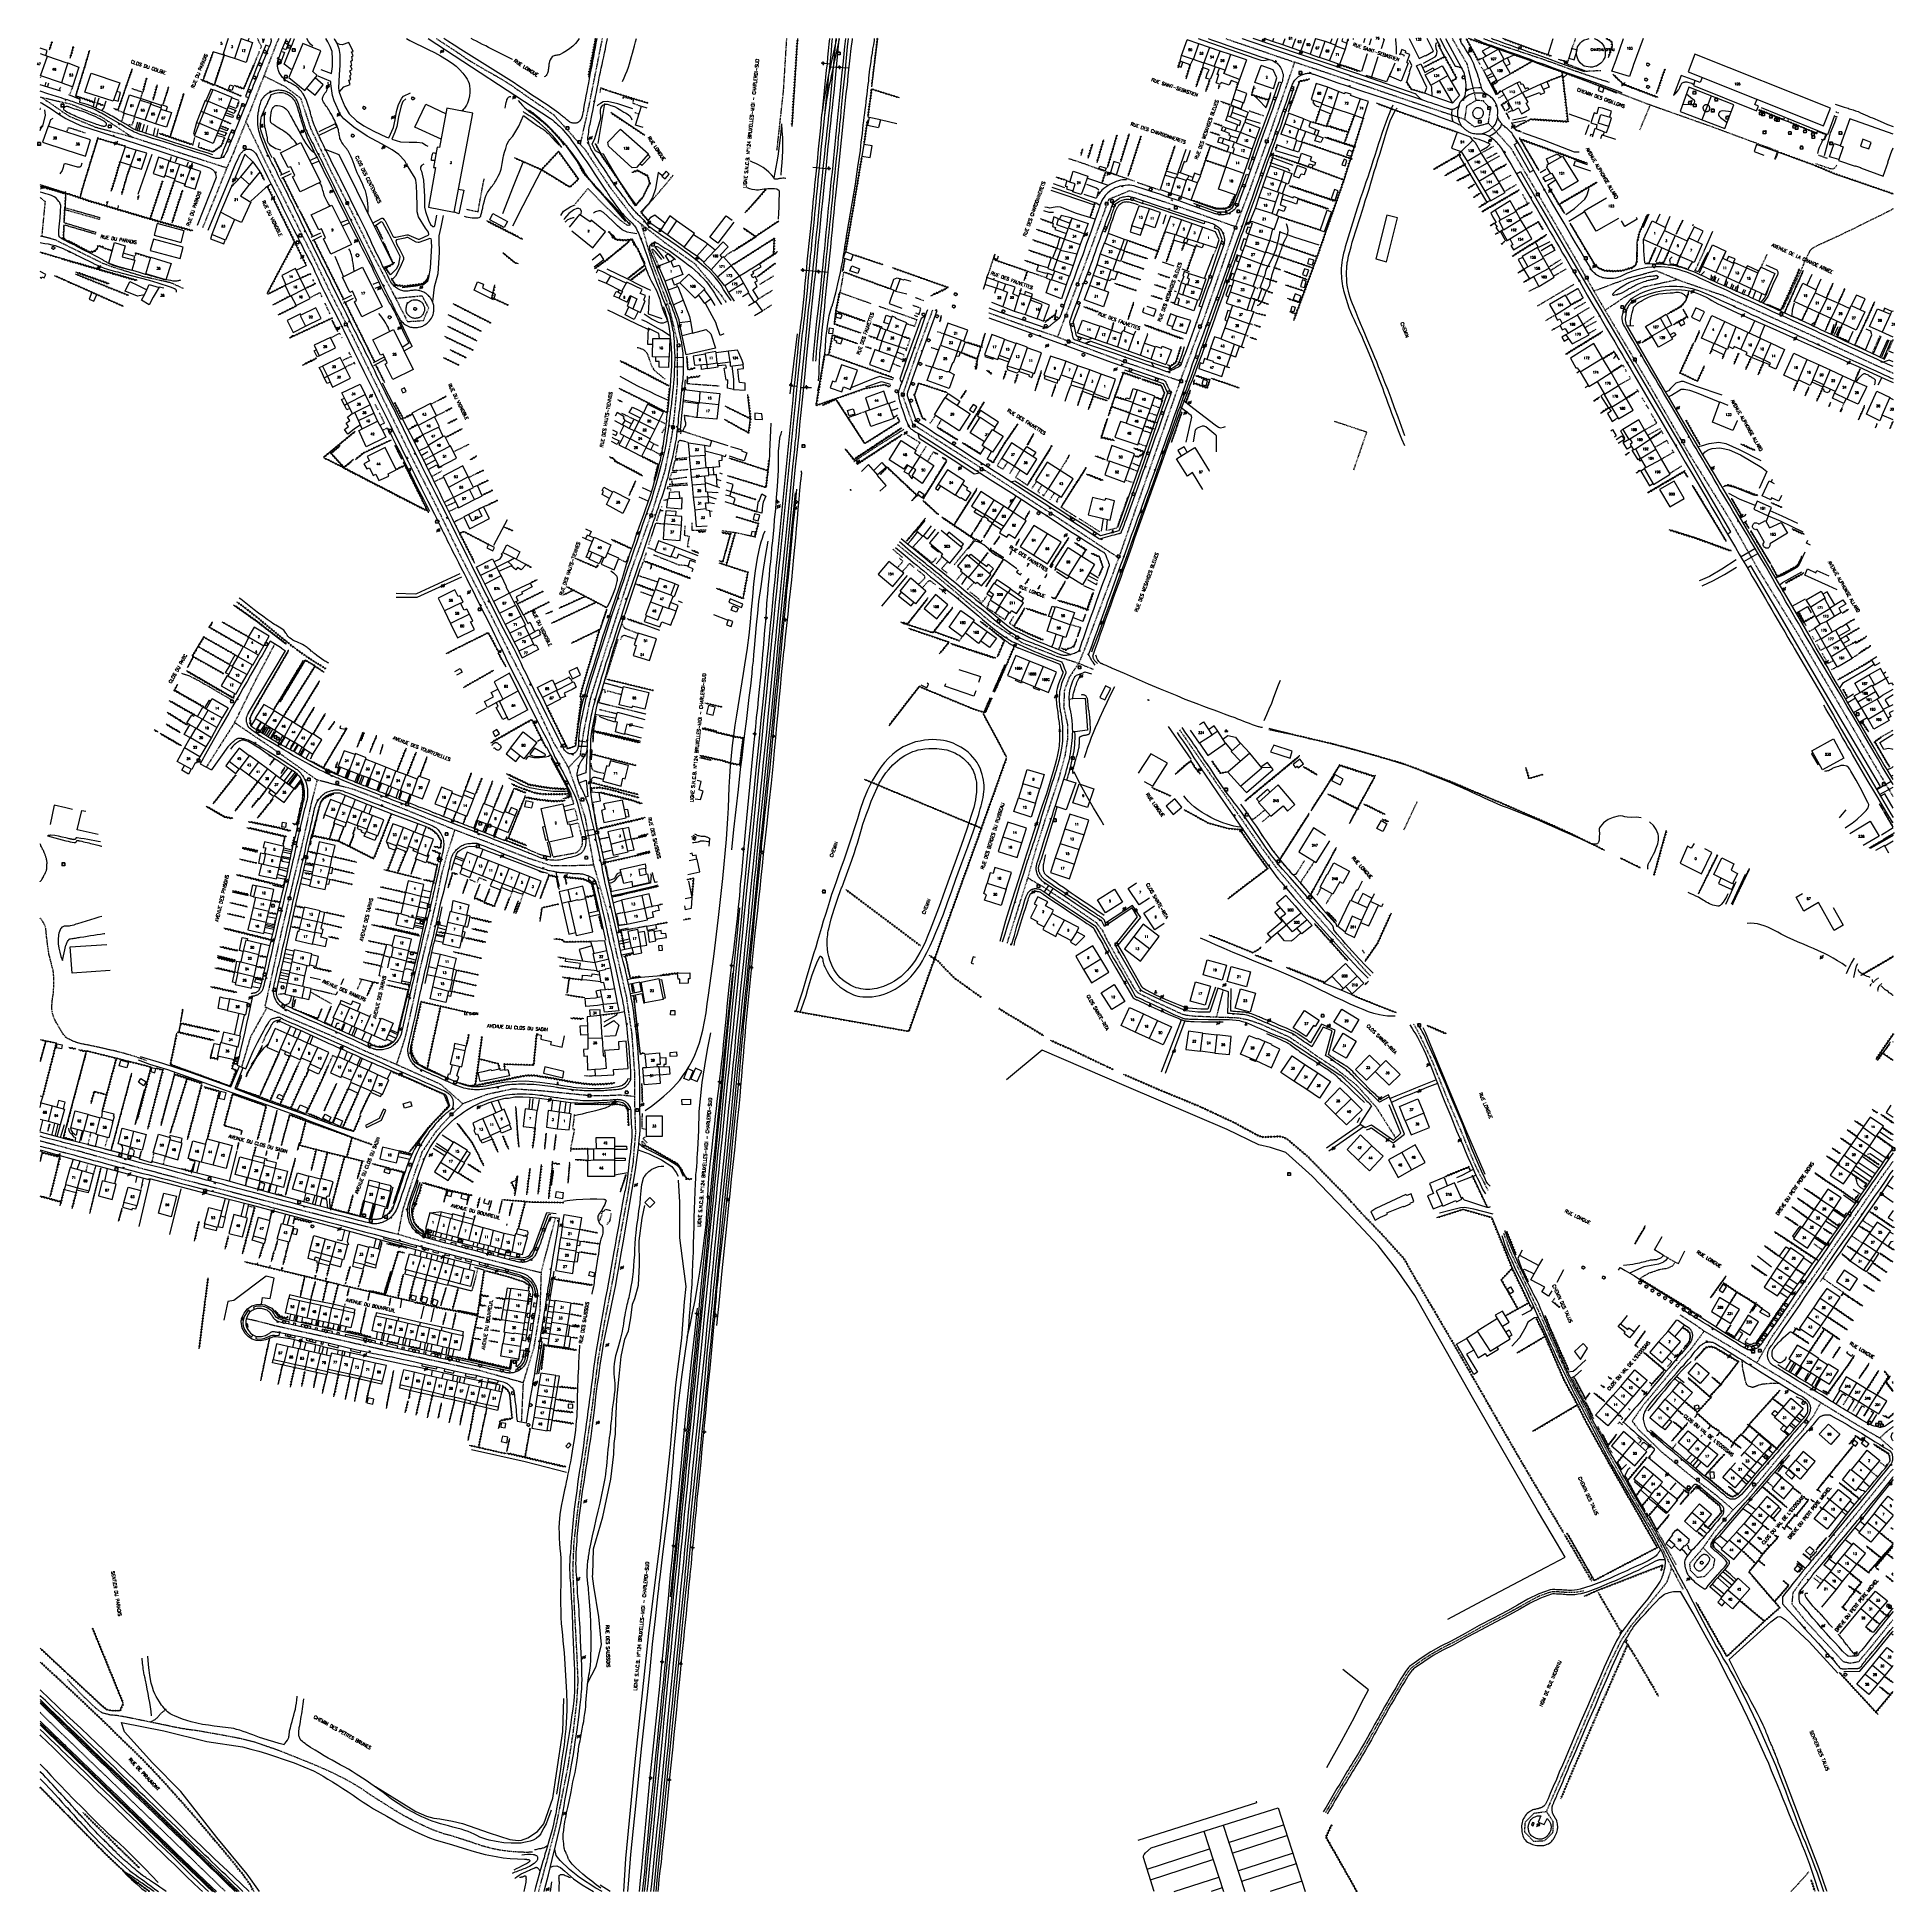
# Model space of a CAD drawing. Header units: millimetres. Extents: x 149998 to 151001, y 150999 to 152001.
import ezdxf
from ezdxf.enums import TextEntityAlignment as Align

# ---------------------------------------------------------------- set-up
doc = ezdxf.new("R2010")
doc.units = ezdxf.units.MM
doc.linetypes.add('DASHED', pattern=[0.75, 0.5, -0.25])
doc.layers.get('0').update_dxf_attribs({"linetype": 'CONTINUOUS'})
for name, color, linetype in [('W0001', 6, 'DASHED'), ('W0006', 2, 'CONTINUOUS'), ('W0008', 7, 'CONTINUOUS'), ('W0014', 7, 'CONTINUOUS'), ('W0015', 2, 'CONTINUOUS'), ('W0016', 2, 'CONTINUOUS'), ('W0017', 7, 'CONTINUOUS'), ('W0020', 2, 'CONTINUOUS'), ('W0021', 2, 'CONTINUOUS'), ('W0051', 7, 'CONTINUOUS'), ('W0070', 7, 'DASHED'), ('W0071', 7, 'CONTINUOUS'), ('W0101', 7, 'CONTINUOUS'), ('W0104', 1, 'CONTINUOUS'), ('W0105', 7, 'CONTINUOUS'), ('W0112', 1, 'DASHED'), ('W0120', 7, 'CONTINUOUS'), ('W0130', 7, 'CONTINUOUS'), ('W0211', 2, 'CONTINUOUS'), ('W0214', 2, 'CONTINUOUS'), ('W0220', 5, 'DASHED'), ('W0300', 7, 'CONTINUOUS'), ('W0303', 7, 'CONTINUOUS'), ('W0310', 3, 'CONTINUOUS'), ('W0322', 7, 'CONTINUOUS'), ('W0323', 7, 'CONTINUOUS'), ('W0330', 7, 'CONTINUOUS'), ('W0333', 7, 'CONTINUOUS'), ('W0401', 7, 'CONTINUOUS'), ('W0402', 7, 'CONTINUOUS'), ('W0420', 7, 'CONTINUOUS'), ('W0438', 7, 'CONTINUOUS'), ('W0473', 7, 'CONTINUOUS'), ('W0515', 5, 'CONTINUOUS'), ('W0610', 7, 'CONTINUOUS'), ('W0611', 7, 'CONTINUOUS'), ('W0700', 7, 'CONTINUOUS'), ('W0983', 7, 'CONTINUOUS'), ('W0988', 4, 'CONTINUOUS'), ('W0989', 7, 'CONTINUOUS'), ('W0991', 7, 'CONTINUOUS'), ('W1102', 7, 'CONTINUOUS')]:
    doc.layers.add(name, color=color, linetype=linetype)
doc.styles.get("Standard").update_dxf_attribs({"font": 'romans.shx', "width": 0.85})

# ---------------------------------------------------------------- blocks, each defined once
blk = doc.blocks.new('T473')
for p, q in [((-0.166667, 0.166667), (0.166667, -0.166667)), ((-0.166667, -0.166667), (0.166667, 0.166667)), ((0.500001, 0.500001), (1.000002, 1.000002)), ((-1.000002, -1.000002), (-0.500001, -0.500001))]:
    blk.add_line(p, q)
blk.add_ellipse((0, 0), major_axis=(0.471405, 0.471405), ratio=1, start_param=5.4977871438, end_param=11.780972451)
blk = doc.blocks.new('T401')
for p, q in [((-0.3, 0.3), (0, 0.3)), ((-0.3, -0.25), (-0.3, 0.3)), ((-0.3, 0.15), (0, 0.15)), ((-0.3, 0), (0, 0)), ((0, 0.3), (0, -0.25)), ((-0.3, -0.15), (0, -0.15)), ((-0.3, -0.25), (-0.3, -0.3)), ((-0.3, -0.3), (0, -0.3)), ((0, -0.3), (0, -0.25))]:
    blk.add_line(p, q)
blk = doc.blocks.new('T420')
for p, q in [((0.7, 0.7), (-0.8, 0.7)), ((-0.8, 0.7), (-0.8, -0.8)), ((0.7, 0.7), (0.7, -0.8)), ((0.7, -0.8), (-0.8, -0.8))]:
    blk.add_line(p, q)
blk.add_ellipse((0, 0), major_axis=(-0.53, 0.53), ratio=1, start_param=3.926991, end_param=10.210176)
blk = doc.blocks.new('T300')
for p, q in [((-0.8, 0.5), (-0.9, 0.3)), ((-0.9, 0.3), (-0.9, 0.2)), ((-0.9, 0.2), (-0.7, 0.1)), ((-0.7, 0.6), (-0.8, 0.5)), ((-0.8, -0.1), (-0.7, 0.1)), ((-0.6, 0.7), (-0.7, 0.6)), ((-0.7, 0.1), (-0.7, 0.1)), ((-0.5, 0.7), (-0.6, 0.7)), ((-0.3, 0.6), (-0.5, 0.7)), ((-0.3, 0.6), (-0.2, 0.7)), ((-0.2, 0.6), (-0.3, 0.6)), ((-0.2, 0.7), (-0.1, 0.8)), ((-0.1, 0.8), (0.1, 0.8)), ((0.1, 0.8), (0.2, 0.7)), ((0.2, 0.7), (0.3, 0.6)), ((0.3, 0.6), (0.4, 0.5)), ((0.5, 0.5), (0.3, 0.5)), ((0.4, 0.5), (0.4, 0.5)), ((0.6, 0.4), (0.5, 0.5)), ((0.6, 0.4), (0.7, 0.3)), ((0.7, 0.3), (0.7, 0.2)), ((0.7, 0.2), (0.7, 0.1)), ((0.7, 0.1), (0.7, -0.2)), ((-0.8, -0.2), (-0.8, -0.1)), ((-0.7, -0.3), (-0.8, -0.2)), ((-0.8, -0.2), (-0.8, -0.2)), ((-0.7, -0.4), (-0.7, -0.3)), ((-0.5, -0.5), (-0.7, -0.4)), ((-0.4, -0.5), (-0.5, -0.5)), ((-0.4, -0.5), (-0.3, -0.5)), ((-0.3, -0.5), (-0.3, -0.4)), ((-0.3, -0.6), (-0.3, -0.5)), ((-0.3, -0.5), (-0.3, -0.5)), ((-0.2, -0.7), (-0.3, -0.6)), ((-0.1, -0.8), (-0.2, -0.7)), ((0.1, -0.8), (-0.1, -0.8)), ((0.2, -0.7), (0.1, -0.8)), ((0.3, -0.5), (0.2, -0.5)), ((0.3, -0.6), (0.2, -0.7)), ((0.2, -0.7), (0.2, -0.7)), ((0.5, -0.4), (0.3, -0.5)), ((0.3, -0.5), (0.3, -0.6)), ((0.3, -0.5), (0.3, -0.5)), ((0.6, -0.3), (0.5, -0.4)), ((0.7, -0.2), (0.6, -0.3)), ((0.6, -0.3), (0.6, -0.3))]:
    blk.add_line(p, q)
blk = doc.blocks.new('T610')
for p, q in [((-0.500001, 0), (-1.000002, 0)), ((0, 0.500001), (0, 1.000002)), ((0.500001, 0), (1.000002, 0)), ((0, -0.500001), (0, -1.000002))]:
    blk.add_line(p, q)
blk.add_ellipse((0, 0), major_axis=(-0.353554, 0.353554), ratio=1, start_param=3.926990817, end_param=10.2101761242)
blk = doc.blocks.new('T303')
for p, q in [((-0.8, 0), (-0.3, 0.2)), ((-0.3, -0.2), (-0.8, 0)), ((-0.3, 0.2), (0, 0.8)), ((0, 0.8), (0.3, 0.2)), ((0.3, 0.2), (0.8, 0)), ((0.8, 0), (0.3, -0.2)), ((-0.5, -0.6), (-0.3, -0.2)), ((0, -0.3), (-0.5, -0.6)), ((0.6, -0.6), (0, -0.3)), ((0.3, -0.2), (0.6, -0.6))]:
    blk.add_line(p, q)
blk = doc.blocks.new('T438')
for p, q in [((-0.4, 0.2), (0.4, 0.2)), ((-0.4, -0.2), (-0.4, 0.2)), ((0.15, 1.1), (-0.3, 1.1)), ((-0.3, 1.1), (-0.3, 0.5)), ((-0.3, 0.5), (0.15, 0.5)), ((0.3, 0.65), (0.3, 0.95)), ((0.4, 0.2), (0.4, -0.2))]:
    blk.add_line(p, q)
at = {"flags": 128}
for points in [[(-0.4, -0.2), (0.4, 0.2)], [(0.4, -0.2), (-0.4, -0.2)]]:
    blk.add_lwpolyline(points, dxfattribs=at)
for centre, major_axis, start_param, end_param in [((0.15, 0.95), (0.106, -0.106), 0.7853982, 2.3561945), ((0.15, 0.65), (0.106, 0.106), 3.9269908, 5.4977871)]:
    blk.add_ellipse(centre, major_axis=major_axis, ratio=1, start_param=start_param, end_param=end_param)
blk = doc.blocks.new('t310o')
at = {"color": 0, "linetype": 'Continuous'}
for centre, start, end in [((-0.5, 0.4), 216.8699, 323.1304), ((0.5, -0.4), 36.8699, 143.1303)]:
    blk.add_arc(centre, 0.625, start, end, dxfattribs=at)
blk = doc.blocks.new('t323o')
at = {"color": 0, "linetype": 'Continuous'}
for radius in [0.25, 0.15]:
    blk.add_circle((0, 0), radius, dxfattribs=at)
blk = doc.blocks.new('t220o')
at = {"color": 0, "linetype": 'Continuous'}
for p, q in [((-0.25, 0.25), (0.25, 0.25)), ((-0.25, -0.25), (0.25, -0.25))]:
    blk.add_line(p, q, dxfattribs=at)
blk = doc.blocks.new('t322o')
at = {"color": 0, "linetype": 'Continuous'}
for radius in [0.25, 0.15]:
    blk.add_circle((0, 0), radius, dxfattribs=at)

msp = doc.modelspace()

# ---------------------------------------------------------------- linework, layer by layer
at = {"layer": 'W0001'}
for points in [[(150128.8, 152000), (150127.5, 151997.1), (150120.8, 151979.9)], [(150213.9, 152000), (150221.9, 151994.8), (150223.3, 151993.9), (150224.7, 151992.9), (150226.1, 151992), (150227.5, 151991), (150228.9, 151990.1), (150230.3, 151989.1), (150231.7, 151988.2), (150233.2, 151987.3), (150235.5, 151985.9), (150237.8, 151984.6), (150240.1, 151983.2), (150242.5, 151981.9), (150244.8, 151980.6), (150247.1, 151979.3), (150249.4, 151977.9), (150251.7, 151976.5), (150255.1, 151974.3), (150258.3, 151972), (150261.6, 151969.7), (150264.9, 151967.4), (150268, 151965.3), (150271.1, 151963.2), (150274.2, 151961), (150277.3, 151958.8), (150291.6, 151942.9)], [(150291.6, 151942.9), (150296.3, 151963.8), (150303.5, 152000)], [(150639.9, 152000), (150654.6, 151995), (150677, 151987.3)], [(150775.1, 151966.7), (150770.3, 151986.1), (150762.2, 152000)], [(150779, 152000), (150780.5, 151999.5), (150785.8, 151997.5), (150791.1, 151995.6), (150793.5, 151994.8), (150795.9, 151994), (150798.3, 151993.2), (150800.7, 151992.4), (150803.1, 151991.6), (150805.5, 151990.8), (150807.9, 151990), (150810.3, 151989.2), (150812.7, 151988.3), (150815.2, 151987.5), (150817.6, 151986.6), (150820, 151985.7), (150822.5, 151984.8), (150824.9, 151983.9), (150827.3, 151983), (150829.8, 151982.2), (150834.1, 151980.7), (150838.4, 151979.3), (150842.7, 151977.8), (150847, 151976.5)], [(150677, 151987.3), (150662.8, 151946.3), (150652.4, 151917.4), (150645.1, 151898.5)], [(150768.8, 151956.4), (150735.5, 151967.5), (150705.4, 151977.8), (150677, 151987.3)], [(150120.8, 151979.9), (150115.7, 151967), (150111.1, 151955.3)], [(150120.8, 151979.9), (150132.2, 151974.2), (150140.6, 151967.9), (150146.1, 151951.3), (150156.8, 151928.9), (150168.5, 151905.8), (150178.6, 151885.2), (150192, 151859.7)], [(150000, 151968.6), (150000.9, 151968.3)], [(150000.9, 151968.3), (150014, 151965.3)], [(150000.9, 151968.3), (150000.9, 151968.3), (150014, 151959.3)], [(150014, 151965.3), (150016.9, 151964.6), (150032.7, 151958.1), (150050, 151946.7)], [(150775.1, 151966.7), (150769.8, 151963.5), (150768.8, 151956.4)], [(150781.6, 151954.4), (150782.8, 151962.1), (150778.9, 151966.4), (150775.1, 151966.7)], [(150050, 151946.7), (150050, 151946.7), (150030, 151952.1), (150015.9, 151958), (150014, 151959.3)], [(150111.1, 151955.3), (150104.5, 151938.7), (150100.8, 151930.2)], [(150111.1, 151955.3), (150122.4, 151931.8), (150134.3, 151908.2), (150147.2, 151882.5), (150156.6, 151863), (150168.6, 151839.5), (150179.3, 151817.5), (150191.5, 151792.5), (150201.1, 151772.9), (150212.6, 151750.2), (150227.3, 151720), (150243.8, 151687.8), (150252.2, 151671)], [(150768.8, 151956.4), (150774.1, 151952.4), (150781.6, 151954.4)], [(150100.8, 151930.2), (150080.8, 151936.6), (150050, 151946.7)], [(150781.6, 151954.4), (150793.7, 151941), (150811.4, 151910.9), (150829.3, 151880), (150838.6, 151863.7)], [(150291.6, 151942.9), (150294.2, 151940), (150307.3, 151920.2), (150320.4, 151903.1), (150324.5, 151899.9)], [(150100.8, 151930.2), (150100.8, 151930.2), (150087.7, 151897.9)], [(150645.1, 151898.5), (150612.1, 151910.1), (150588.1, 151917.9), (150576.7, 151913.2), (150562.9, 151875.6), (150549.1, 151839)], [(150000, 151914.3), (150002.7, 151912.1), (150000.9, 151893.3)], [(150305.6, 151671), (150319.2, 151713.2), (150330.8, 151745.8), (150337.4, 151767.1), (150341.2, 151786.5), (150342.3, 151795.6), (150344, 151813.3), (150344, 151836.8), (150339.5, 151854.9), (150330.8, 151878), (150324.5, 151899.9)], [(150324.5, 151899.9), (150337.9, 151889.4), (150353.3, 151878.6), (150367.6, 151861.5), (150370.3, 151857.6)], [(150645.1, 151898.5), (150628.4, 151849.9), (150615.3, 151815.3)], [(150000.9, 151893.3), (150000, 151893.4)], [(150014, 151888.5), (150008, 151891.5), (150000.9, 151893.3)], [(150077.4, 151865.1), (150070.6, 151868.2), (150056, 151871.5), (150040, 151876.4), (150033.9, 151878.7), (150021.1, 151885), (150014, 151888.5)], [(150883.5, 151870), (150872.2, 151874.7), (150856.7, 151870.5), (150838.6, 151863.7)], [(150844.6, 151853.4), (150856, 151861.1), (150865.2, 151866), (150883.5, 151870)], [(150883.5, 151870), (150908.6, 151861.3), (150953.5, 151841.1), (150991.1, 151823.6), (151000, 151819.5)], [(150838.6, 151863.7), (150844.6, 151853.4)], [(150481.6, 151853.4), (150472.8, 151829.5), (150465.4, 151807.6), (150471, 151791.9), (150511.7, 151765.9), (150557, 151736.4), (150582.1, 151719.8)], [(150549.1, 151839), (150530.1, 151845.4), (150512.1, 151851.9)], [(150844.6, 151853.4), (150867, 151815.7), (150889.6, 151776.5), (150911.7, 151740.9), (150927.4, 151713.2), (150947.8, 151680.1), (150953.1, 151671)], [(150549.1, 151839), (150583.9, 151826), (150615.3, 151815.3)], [(150615.3, 151815.3), (150601.4, 151775.2), (150589.8, 151742), (150582.1, 151719.8)], [(150462.8, 151726.9), (150463.7, 151726.2), (150489.6, 151705.1), (150512.5, 151685.6), (150529.8, 151674.1), (150537.6, 151671)], [(150582.1, 151719.8), (150570.1, 151687.6), (150563.9, 151671)], [(150105, 151630.8), (150116.5, 151654), (150125.5, 151671)], [(150126.6, 151673.2), (150125.5, 151671)], [(150285.2, 151606.6), (150277.3, 151619.9), (150263.4, 151649.2), (150252.2, 151671)], [(150285.2, 151606.6), (150291.6, 151613.3), (150293.5, 151626.1), (150297, 151643.6), (150305.6, 151671)], [(150560.5, 151662.8), (150548.6, 151666.6), (150537.6, 151671)], [(150563.9, 151671), (150560.5, 151662.8)], [(150953.1, 151671), (150962.1, 151655.7), (150982.8, 151620.2), (151000, 151590.9)], [(150560.5, 151662.8), (150555.4, 151655.3), (150552.8, 151648.3), (150552.4, 151639.5), (150554.5, 151629.6), (150554.4, 151621.6), (150553.1, 151613), (150549.5, 151600), (150542.3, 151578.2), (150537.2, 151562.1), (150533, 151547.1)], [(150568.5, 151659.5), (150560.5, 151662.8)], [(150105, 151630.8), (150089.7, 151606.8)], [(150149.5, 151599.9), (150125.4, 151617), (150105, 151630.8)], [(150615, 151626.9), (150625.4, 151611.9), (150643.3, 151586.1), (150655.7, 151568.2), (150667.1, 151552.6), (150684, 151532.4), (150715.5, 151496.7), (150718.1, 151494.2)], [(150298.9, 151553.9), (150294.4, 151579.1), (150288.8, 151596.6), (150285.2, 151606.6)], [(150149.5, 151599.9), (150146.3, 151587.2), (150141.9, 151567.3), (150135.9, 151542.4), (150129.5, 151514.8), (150123.6, 151487.8), (150121.3, 151477.5)], [(150223.9, 151572.9), (150197.4, 151583.8), (150169.6, 151594.7), (150149.5, 151599.9)], [(150192.4, 151446.4), (150194.7, 151453.2), (150197.3, 151461.6), (150201.4, 151480.1), (150204.4, 151494.8), (150209.1, 151514.4), (150213.5, 151532.4), (150216.7, 151548.6), (150219.5, 151559.1), (150223.9, 151572.9)], [(150298.9, 151553.9), (150287.5, 151553.6), (150276.4, 151553.5), (150263.3, 151557.7), (150243.5, 151565.5), (150223.9, 151572.9)], [(150320.9, 151429), (150320.9, 151442.8), (150319.5, 151462.7), (150316.6, 151482.5), (150311, 151507.2), (150306.5, 151527.6), (150298.9, 151553.9)], [(150533, 151547.1), (150528.1, 151531.6), (150521.8, 151511.7)], [(150533, 151547.1), (150541.1, 151542.4), (150554.8, 151533.4), (150570, 151522.9), (150573.6, 151518.3), (150575.4, 151514.3)], [(150575.4, 151514.3), (150583.2, 151500.4), (150590.1, 151488.1), (150591.9, 151485.6), (150593.2, 151484.7), (150601.7, 151480.4), (150616, 151473.7), (150618.2, 151473.1), (150623.3, 151472.5), (150635, 151472)], [(150635, 151472), (150635, 151472), (150638.6, 151486.5)], [(150121.3, 151477.5), (150122.4, 151477.1), (150113.5, 151461.1), (150108.7, 151444.9)], [(150121.3, 151477.5), (150133.6, 151472.1), (150156, 151462.5), (150175.6, 151453.6), (150192.4, 151446.4)], [(150635, 151472), (150644.6, 151471.7), (150647.8, 151471.4), (150652.6, 151470.3), (150658.5, 151468.3), (150674, 151461.3), (150683.3, 151455.1), (150688.6, 151451.2)], [(150741.3, 151468.1), (150744.1, 151463.1), (150751, 151448.8), (150759.5, 151427.6), (150766.5, 151411.2), (150774.6, 151391.6), (150781.3, 151378.6)], [(150192.4, 151446.4), (150216, 151435.8), (150228.2, 151425.1)], [(150688.6, 151451.2), (150698.6, 151444.7), (150710.5, 151435.2), (150720.8, 151423.7), (150731.6, 151406.7)], [(150228.2, 151425.1), (150221.1, 151418.3), (150213.7, 151410.3), (150206.1, 151399), (150202.2, 151387.9), (150195.7, 151367.9), (150193.2, 151354.8)], [(150320.9, 151429), (150320.9, 151429), (150313.2, 151429.8), (150307, 151429.5), (150297.3, 151429.4), (150284.4, 151430.7), (150269.1, 151432.2), (150255.1, 151433.1), (150241.3, 151430.2), (150228.2, 151425.1)], [(150287.7, 151171), (150287.6, 151173.5), (150288.2, 151188.4), (150290.6, 151208.9), (150293.4, 151229.7), (150298.1, 151261.7), (150301.2, 151286.6), (150304.6, 151306.6), (150309.4, 151331.4), (150312.5, 151349.9), (150317, 151374.3), (150320.2, 151393.6), (150320.5, 151398.2), (150321.5, 151409.2), (150320.9, 151429)], [(150014, 151401.4), (150000, 151405)], [(150014, 151401.4), (150020.8, 151399.7), (150050, 151391.6), (150079.7, 151383.7), (150112.7, 151375.2), (150140.1, 151368), (150167.7, 151361), (150193.2, 151354.8)], [(150926.5, 151285.3), (150934.4, 151299), (150942.5, 151310.7), (150955.4, 151329.3), (150968.4, 151348.3), (150982, 151368.2), (150992.3, 151383.4), (150999.4, 151393.2), (151000, 151394.1)], [(150193.2, 151354.8), (150209, 151350.1), (150244.1, 151340.6), (150270.4, 151334)], [(150270.4, 151334), (150278.2, 151363.5)], [(150789.8, 151355.3), (150793.2, 151345.9), (150803.3, 151324.6), (150809.3, 151311.9), (150815.2, 151298.6), (150825.9, 151275.4), (150840.9, 151246.5), (150850, 151229.8), (150860.6, 151211.2), (150872.8, 151190.6), (150880.5, 151174.7)], [(150270.4, 151334), (150269.7, 151313.3), (150266.4, 151293.3), (150260.7, 151274.6)], [(150260.7, 151274.6), (150237.3, 151281.1), (150209.3, 151287.2), (150184.3, 151292.5), (150160.9, 151297.8), (150138.9, 151302.6), (150126.3, 151305.4), (150117.2, 151307.8), (150111.3, 151309.1)], [(150885, 151311.3), (150893.6, 151305.7), (150898.1, 151302.5)], [(150898.1, 151302.5), (150890.9, 151292.7), (150883.3, 151284.1), (150874.6, 151273.7), (150865.4, 151262.7), (150859.2, 151253.9), (150863.1, 151248.8), (150875.2, 151237.2), (150891.4, 151223.9), (150904.7, 151213.8), (150913.7, 151206)], [(150898.1, 151302.5), (150916.4, 151291.6), (150926.5, 151285.3)], [(150926.5, 151285.3), (150944, 151274.7), (150961, 151263.9)], [(150260.7, 151274.6), (150259.7, 151253.4)], [(150913.7, 151206), (150920.7, 151212.8), (150931, 151225.4), (150941.4, 151237.9), (150951.3, 151249), (150957.2, 151256.9), (150961, 151263.9)], [(150961, 151263.9), (150979.3, 151252.7), (150992.8, 151244.8)], [(150992.8, 151244.8), (150993.9, 151245.8), (150995, 151246.9), (150996.2, 151247.9), (150997.4, 151248.9), (150998.7, 151249.9), (151000, 151250.8), (151000, 151250.9)], [(150992.8, 151244.8), (151000, 151238.5)], [(151000, 151228), (150997.1, 151224.6), (150978.4, 151201.7), (150963, 151183), (150953.2, 151171)], [(150913.7, 151206), (150903.9, 151194.7), (150897.5, 151185.5)], [(150897.5, 151185.5), (150890.1, 151176.8), (150890.6, 151173.5), (150892.9, 151171)], [(150899.3, 151171), (150903.1, 151175), (150903.9, 151179.3), (150897.5, 151185.5)], [(150880.5, 151174.7), (150879.3, 151171)], [(150880.5, 151174.7), (150882.5, 151171)], [(150269.2, 151000), (150269.2, 151000.3), (150274.6, 151020.4), (150278.8, 151036.5), (150281.7, 151050.9), (150285, 151067.6), (150287.8, 151086), (150289.7, 151101.8), (150290.4, 151113.5), (150289.9, 151125.9), (150288.5, 151152), (150287.7, 151171)], [(150879.3, 151171), (150877.9, 151166.8), (150858.5, 151143.3), (150853.3, 151135.7), (150846.2, 151121.4), (150824.7, 151070.5), (150812.9, 151043.2)], [(150882.5, 151171), (150886.6, 151163.1)], [(150892.9, 151171), (150894.3, 151169.6), (150898.5, 151170.1), (150899.3, 151171)], [(150953.2, 151171), (150951.3, 151168.6), (150945.9, 151161.1), (150945.4, 151155.2), (150952.2, 151146.7), (150967.2, 151130.4), (150973.1, 151124.1), (150977, 151123.3), (150981.5, 151124.1), (150987.8, 151131.6), (150999.1, 151145.6), (151000, 151146.7)], [(150014, 151083.1), (150009.8, 151087.1), (150000, 151096.7)], [(150014, 151083.1), (150032.4, 151065.3), (150054.5, 151044), (150087.1, 151012.5), (150100, 151000)]]:
    msp.add_lwpolyline(points, dxfattribs=at)
for points in [[(150206.2, 151861.1), (150192, 151859.7), (150192, 151859.7), (150198.3, 151847.3), (150206.9, 151847.9), (150209.8, 151854.7)], [(150806.3, 151042.3), (150812.9, 151043.2), (150816.4, 151038), (150816.3, 151031.6), (150811.8, 151027.3), (150806.1, 151026.9), (150801.3, 151032.1), (150801.5, 151037.5)]]:
    msp.add_lwpolyline(points, close=True, dxfattribs=at)
at = {"layer": 'W0006'}
for points in [[(150161.4, 151971.2), (150163.9, 151974), (150167.4, 151975.3), (150166.6, 151977.6), (150167.8, 151978), (150167.1, 151980), (150167.9, 151980.6), (150167.1, 151982.7), (150168.5, 151983.3), (150167.6, 151985.3), (150168.3, 151985.7), (150167.7, 151987.8), (150168.7, 151988.3), (150168.2, 151990.4), (150169, 151990.8), (150168.1, 151992.9), (150168.9, 151993.1), (150166.7, 151998), (150163, 151996.7), (150161.8, 151996.9), (150160.9, 151997.2), (150160.2, 151997.5)], [(150625, 152000), (150627.6, 151999.1), (150656.1, 151989.3), (150658.9, 151988.4), (150660.2, 151988.2), (150661.4, 151988.3), (150663.2, 151988.8)], [(150742.2, 151970.3), (150710.7, 151981.2), (150680.7, 151991.2), (150654.7, 152000)], [(150745.7, 151966.9), (150745.2, 151967.4), (150744.7, 151967.8), (150744.3, 151968.3), (150743.8, 151968.7), (150743.4, 151969.1), (150743, 151969.5), (150742.6, 151969.9), (150742.2, 151970.3)], [(150154.3, 151940.1), (150161.3, 151937.5), (150170.7, 151918.2), (150179.7, 151899.8), (150190.6, 151878.3), (150185.4, 151876.5)], [(150796.8, 151927), (150798.9, 151928.3), (150810, 151909.3), (150822.5, 151887.7), (150840, 151857.9), (150859.9, 151824), (150888.7, 151774.9)], [(150477.8, 151850.4), (150475.5, 151849), (150468.2, 151828.7), (150464, 151816.2), (150465, 151814.2)], [(150564.3, 151835.4), (150566.8, 151836.6)], [(150599.9, 151825), (150601.3, 151822.6)], [(151000, 151825.5), (150998, 151826.5), (150994.6, 151825.4)], [(150473.7, 151787.1), (150474.5, 151784.4), (150494.7, 151771.5), (150504.2, 151765.2), (150507.1, 151765.7)], [(150910.8, 151732.8), (150912.5, 151733.8), (150896.8, 151760.7), (150888.7, 151774.9)], [(150523.7, 151760.8), (150526.1, 151761.3), (150542.1, 151751.3), (150555.8, 151742.2), (150556.4, 151739.8)], [(150464.8, 151730.3), (150466.9, 151728.5), (150469, 151726.7), (150471.2, 151725), (150473.4, 151723.2), (150475.5, 151721.4), (150477.7, 151719.7), (150479.9, 151717.9), (150482, 151716.1), (150486.2, 151712.7), (150490.3, 151709.3), (150494.5, 151705.9), (150498.6, 151702.5), (150500.7, 151700.8), (150502.8, 151699.1), (150504.9, 151697.3), (150507, 151695.6), (150509.1, 151693.8), (150511.2, 151692.1), (150513.3, 151690.4), (150515.5, 151688.7), (150517.5, 151687), (150519.5, 151685.3), (150521.6, 151683.7), (150523.8, 151682.1), (150526.8, 151680.3), (150530, 151678.7), (150533.2, 151677.2), (150536.4, 151675.7), (150539.2, 151674.4), (150542.1, 151673.3), (150545, 151672.1), (150547.9, 151671)], [(150949.4, 151671), (150939.1, 151688.6), (150923.3, 151715.5), (150921.5, 151714.3)], [(150547.9, 151671), (150548.1, 151670.9), (150548.3, 151670.8), (150548.5, 151670.7), (150548.7, 151670.7), (150550.6, 151669.9), (150552.5, 151669.1), (150554.4, 151668.4), (150556.3, 151667.6)], [(150990.9, 151595.2), (150993.2, 151596.4), (150978.4, 151621.4), (150961.7, 151649.9), (150949.4, 151671)], [(150555.4, 151643.6), (150557.3, 151643.9), (150564.1, 151644), (150565.2, 151626.7), (150558.5, 151625.9), (150557.3, 151625.9)], [(150552.5, 151600.4), (150558.9, 151598.4), (150553.7, 151583.7), (150547.9, 151585.8)], [(151000, 151584.7), (150995.5, 151592.5), (150993.2, 151591.2)], [(150641.4, 151026.5), (150671, 151036)], [(150597.4, 151012.1), (150631.2, 151023.1)], [(150643.3, 151020.6), (150672.9, 151030.3)], [(150599.3, 151006.3), (150633, 151017.3)], [(150646.4, 151011.1), (150676, 151020.7)], [(150677.9, 151014.9), (150648.3, 151005.4)], [(150612, 151000), (150636.2, 151007.7)], [(150681, 151005.5), (150663.8, 151000)], [(150637.9, 151001.9), (150632, 151000)]]:
    msp.add_lwpolyline(points, dxfattribs=at)
at = {"layer": 'W0008'}
for points in [[(150124.5, 152000), (150124.6, 151999.8), (150124.6, 151999.6), (150124.7, 151999.3), (150124.7, 151999.1), (150124.7, 151998.8), (150124.7, 151998.5), (150124.6, 151998.3), (150124.6, 151998.1), (150124.5, 151997.8), (150124.4, 151997.6), (150124.1, 151996.8), (150123.8, 151996), (150123.5, 151995.2), (150123.2, 151994.5), (150122.5, 151992.8), (150121.9, 151991.2), (150121.2, 151989.5), (150120.5, 151987.9), (150119.8, 151986.2), (150119.2, 151984.6), (150118.5, 151982.9), (150117.8, 151981.3), (150117.2, 151979.6), (150116.5, 151978), (150115.8, 151976.3), (150115.1, 151974.7), (150114.5, 151973), (150113.8, 151971.3), (150113.1, 151969.7), (150112.5, 151968), (150111.7, 151966.2), (150111, 151964.4), (150110.2, 151962.5), (150109.5, 151960.7), (150108.8, 151958.9), (150108, 151957.1), (150107.3, 151955.2), (150106.5, 151953.4), (150106, 151952.1), (150105.5, 151950.9), (150105, 151949.6), (150104.5, 151948.3), (150104, 151947), (150103.5, 151945.7), (150103, 151944.4), (150102.5, 151943.2), (150102.1, 151942.1), (150101.6, 151941), (150101.2, 151939.9), (150100.7, 151938.9), (150100.5, 151938.5), (150100.3, 151938.1), (150100.1, 151937.8), (150099.9, 151937.4), (150099.8, 151937.2), (150099.6, 151937), (150099.4, 151936.8), (150099.2, 151936.6), (150099.1, 151936.4), (150099, 151936.3), (150098.8, 151936.2), (150098.7, 151936.1), (150098.4, 151935.9), (150098.1, 151935.8), (150097.8, 151935.6), (150097.5, 151935.5), (150097.2, 151935.5), (150096.9, 151935.4), (150096.6, 151935.3), (150096.3, 151935.3), (150095.9, 151935.3), (150095.6, 151935.3), (150095.2, 151935.3), (150094.8, 151935.4), (150094.3, 151935.5), (150093.8, 151935.6), (150093.4, 151935.7), (150092.9, 151935.9), (150092.4, 151936.1), (150092, 151936.3), (150091.5, 151936.4), (150091.1, 151936.6), (150088.5, 151937.4), (150086, 151938.2), (150083.5, 151939), (150081, 151939.8), (150078.5, 151940.6), (150076, 151941.4), (150073.4, 151942.2), (150070.9, 151943), (150067.5, 151944.1), (150064.1, 151945.2), (150060.7, 151946.2), (150057.3, 151947.3), (150056.2, 151947.7), (150055.2, 151948), (150054.1, 151948.3), (150053.1, 151948.7), (150052, 151949.2), (150050.8, 151949.6), (150049.7, 151950.2), (150048.6, 151950.7), (150047.9, 151951.1), (150047.2, 151951.5), (150046.5, 151951.9), (150045.9, 151952.3), (150043.4, 151953.8), (150040.9, 151955.2), (150038.4, 151956.7), (150035.9, 151958.1)], [(150128.2, 151987.1), (150128.3, 151987.6), (150128.4, 151988), (150128.5, 151988.5), (150128.6, 151988.9), (150129.5, 151991.5), (150130.5, 151994), (150131.5, 151996.5), (150132.6, 151999), (150133, 152000)], [(150209.4, 152000), (150275.4, 151956.9)], [(150227.1, 151994.1), (150223.5, 151996.4), (150220, 151998.7), (150218, 152000)], [(150300.5, 152000), (150300, 151997.7), (150299.5, 151995.3), (150299.1, 151992.8), (150298.6, 151990.4), (150298.1, 151988), (150297.7, 151985.6), (150297.2, 151983.2), (150296.7, 151980.7), (150296.3, 151978.4), (150295.9, 151976.1), (150295.4, 151973.7), (150295, 151971.4), (150294.6, 151969.1), (150294.2, 151966.8), (150293.7, 151964.4), (150293.3, 151962.1), (150293.2, 151961.1), (150293, 151960.1), (150292.8, 151959.1), (150292.6, 151958.1), (150292.4, 151957.6), (150292.2, 151957.1), (150292, 151956.6), (150291.7, 151956.2), (150291.3, 151955.7), (150290.9, 151955.3), (150290.5, 151955), (150290, 151954.6), (150289.7, 151954.5), (150289.4, 151954.4), (150289, 151954.3), (150288.7, 151954.3), (150288.3, 151954.3), (150287.9, 151954.3), (150287.5, 151954.4), (150287.1, 151954.5), (150286.7, 151954.6), (150286.4, 151954.8), (150286, 151954.9), (150285.7, 151955.1), (150285.2, 151955.5), (150284.8, 151955.8), (150284.3, 151956.2), (150283.9, 151956.6), (150283.4, 151957), (150282.9, 151957.4), (150282.4, 151957.8), (150281.9, 151958.2), (150281.4, 151958.6), (150280.9, 151959), (150280.4, 151959.4), (150279.9, 151959.7), (150278.7, 151960.6), (150277.5, 151961.5), (150276.2, 151962.4), (150275, 151963.3), (150273.6, 151964.2), (150272.2, 151965.2), (150270.8, 151966.1), (150269.5, 151967), (150268.1, 151967.9), (150266.7, 151968.8), (150265.3, 151969.7), (150263.9, 151970.6), (150261.9, 151972), (150259.8, 151973.4), (150257.8, 151974.8), (150255.8, 151976.2)], [(150630.4, 152000), (150632.2, 151999.4), (150636.6, 151997.9), (150641.1, 151996.3), (150646.7, 151994.4), (150652.2, 151992.5), (150657.8, 151990.6), (150663.4, 151988.8)], [(150745.7, 151966.9), (150737.7, 151969.6), (150729.7, 151972.4), (150721.7, 151975.1), (150713.7, 151977.8), (150709.8, 151979.1), (150705.9, 151980.5), (150702.1, 151981.8), (150698.2, 151983.1), (150694.3, 151984.5), (150690.5, 151985.8), (150686.6, 151987.1), (150682.7, 151988.4), (150679.5, 151989.5), (150676.4, 151990.6), (150673.2, 151991.7), (150670, 151992.7), (150666.8, 151993.8), (150663.6, 151994.9), (150660.4, 151996), (150657.3, 151997.1), (150653.1, 151998.5), (150649, 151999.9), (150648.7, 152000)], [(150773.9, 152000), (150774.3, 151999.9), (150775.4, 151999.4), (150776.5, 151999), (150777.6, 151998.5), (150778.7, 151998), (150779.9, 151997.6), (150781, 151997.1), (150783.1, 151996.4), (150785.3, 151995.6), (150787.4, 151994.8), (150789.6, 151994.1), (150791.7, 151993.3), (150793.9, 151992.6), (150796, 151991.8), (150798.2, 151991), (150800.1, 151990.3), (150802.1, 151989.6), (150804.1, 151988.9), (150806.1, 151988.1), (150808, 151987.4), (150810, 151986.7), (150812, 151986), (150813.9, 151985.3), (150816.5, 151984.3), (150819.1, 151983.4), (150821.7, 151982.5), (150824.2, 151981.6), (150826.8, 151980.7), (150829.4, 151979.8), (150832, 151978.9), (150834.5, 151978), (150839.3, 151976.3), (150844.1, 151974.5), (150848.9, 151972.7), (150853.7, 151970.9)], [(150255.9, 151976.1), (150227.1, 151994.1)], [(150675.8, 151974.9), (150676, 151975.4), (150676.2, 151976), (150676.5, 151976.6), (150676.8, 151977.1), (150677.2, 151977.6), (150677.6, 151978), (150678.1, 151978.5), (150678.5, 151978.9), (150678.8, 151979.2), (150679.2, 151979.5), (150679.5, 151979.7), (150679.9, 151979.9), (150680.2, 151980.1), (150680.5, 151980.3), (150680.8, 151980.4), (150681.1, 151980.6), (150681.5, 151980.7), (150682, 151980.9), (150682.5, 151981), (150683, 151981.2), (150683.5, 151981.2), (150684, 151981.3), (150684.5, 151981.3), (150685, 151981.3), (150685.5, 151981.3), (150686, 151981.2), (150686.5, 151981.1), (150686.9, 151980.9), (150687.4, 151980.8), (150687.9, 151980.7), (150688.4, 151980.5), (150688.9, 151980.3)], [(150688.9, 151980.3), (150694.4, 151978.4), (150699.9, 151976.4), (150705.4, 151974.5), (150711, 151972.6), (150714.3, 151971.5), (150717.6, 151970.4), (150720.9, 151969.4), (150724.3, 151968.3), (150727.6, 151967.2), (150730.9, 151966.1), (150734.2, 151965.1), (150737.6, 151963.9), (150743.5, 151961.9), (150749.4, 151959.9), (150755.2, 151957.8), (150761.1, 151955.7)], [(150014, 151967.2), (150012.7, 151967.6), (150011.4, 151968), (150010.1, 151968.4), (150008.8, 151968.8), (150004.2, 151970.3), (150000, 151971.7)], [(150000, 151965.6), (150000.8, 151965.4), (150006, 151962.2), (150010.1, 151959.2), (150014, 151956.9)], [(150035.9, 151958.1), (150035, 151958.7), (150034, 151959.2), (150033.1, 151959.7), (150032.1, 151960.2), (150031.4, 151960.6), (150030.6, 151961.1), (150029.8, 151961.5), (150029.1, 151961.9), (150028.1, 151962.3), (150027, 151962.7), (150026, 151963), (150025, 151963.4), (150023.1, 151964.1), (150021.3, 151964.7), (150019.4, 151965.4), (150017.5, 151966), (150016.7, 151966.3), (150015.8, 151966.6), (150014.9, 151966.9), (150014, 151967.2)], [(150567.2, 151671), (150568.3, 151674.2), (150569.5, 151677.4), (150570.7, 151680.6), (150571.8, 151683.8), (150572.7, 151686.2), (150573.6, 151688.7), (150574.4, 151691.1), (150575.3, 151693.5), (150576.1, 151696), (150577, 151698.4), (150577.8, 151700.8), (150578.7, 151703.3), (150580.7, 151708.9), (150582.7, 151714.5), (150584.8, 151720.1), (150586.8, 151725.7), (150587.9, 151728.8), (150589.1, 151732), (150590.2, 151735.1), (150591.4, 151738.2), (150592.5, 151741.4), (150593.7, 151744.5), (150594.8, 151747.6), (150595.9, 151750.8), (150596.8, 151753.2), (150597.6, 151755.5), (150598.5, 151757.9), (150599.3, 151760.3), (150600.2, 151762.6), (150601, 151765), (150601.9, 151767.4), (150602.7, 151769.7), (150604.1, 151773.5), (150605.4, 151777.2), (150606.8, 151781), (150608.1, 151784.7), (150609.5, 151788.5), (150610.8, 151792.3), (150612.1, 151796), (150613.5, 151799.8), (150614.9, 151803.9), (150616.3, 151808), (150617.8, 151812.1), (150619.2, 151816.3), (150620.6, 151820.4), (150622, 151824.5), (150623.5, 151828.6), (150624.9, 151832.8), (150626.4, 151837), (150628, 151841.2), (150629.5, 151845.4), (150631.1, 151849.7), (150632.6, 151853.9), (150634.2, 151858.1), (150635.8, 151862.3), (150637.3, 151866.5), (150640.3, 151874.8), (150643.2, 151883.1), (150646.1, 151891.3), (150649.1, 151899.6), (150650.8, 151904.5), (150652.5, 151909.4), (150654.3, 151914.3), (150656, 151919.1), (150657.7, 151924), (150659.4, 151928.9), (150661.2, 151933.8), (150662.9, 151938.7), (150663.7, 151941), (150664.5, 151943.3), (150665.4, 151945.6), (150666.2, 151947.9), (150667, 151950.2), (150667.9, 151952.4), (150668.7, 151954.7), (150669.5, 151957), (150671.1, 151961.5), (150672.7, 151965.9), (150674.2, 151970.4), (150675.8, 151974.9)], [(150669.7, 151975.3), (150668.6, 151971.9), (150667.4, 151968.6), (150666.2, 151965.3), (150665.1, 151962), (150664.5, 151960.5), (150664, 151959), (150663.5, 151957.6), (150662.9, 151956.1), (150662.4, 151954.6), (150661.9, 151953.2), (150661.4, 151951.7), (150660.8, 151950.2), (150659.9, 151947.7), (150659, 151945.2), (150658.1, 151942.7), (150657.2, 151940.1), (150656.3, 151937.6), (150655.4, 151935.1), (150654.5, 151932.6), (150653.6, 151930.1), (150652, 151925.5), (150650.3, 151920.9), (150648.6, 151916.3), (150647, 151911.7)], [(150014, 151960.7), (150014, 151960.7), (150014, 151960.7), (150014, 151960.7), (150014, 151960.7), (150014, 151960.8), (150013.9, 151960.8), (150013.9, 151960.8), (150013.9, 151960.8), (150013.7, 151961), (150013.4, 151961.2), (150013.1, 151961.4), (150012.9, 151961.7), (150012.9, 151961.8), (150012.9, 151962), (150012.9, 151962.2), (150012.9, 151962.3), (150012.9, 151962.4), (150012.9, 151962.5), (150012.9, 151962.6), (150013, 151962.7), (150013, 151962.7), (150013.1, 151962.8), (150013.1, 151962.9), (150013.2, 151963), (150013.3, 151963.1), (150013.4, 151963.2), (150013.6, 151963.3), (150013.8, 151963.4), (150013.8, 151963.4), (150013.9, 151963.4), (150013.9, 151963.4), (150014, 151963.4)], [(150014, 151963.4), (150014.2, 151963.5), (150014.5, 151963.5), (150014.7, 151963.5), (150015, 151963.4), (150015.1, 151963.4), (150015.2, 151963.4), (150015.3, 151963.4), (150015.3, 151963.3), (150015.4, 151963.3), (150015.5, 151963.3), (150015.6, 151963.2), (150015.7, 151963.2)], [(150015.7, 151963.2), (150016.6, 151962.9), (150017.6, 151962.5), (150018.5, 151962.2), (150019.5, 151961.9), (150020.5, 151961.6), (150021.4, 151961.3), (150022.4, 151961), (150023.4, 151960.7), (150024.4, 151960.3), (150025.3, 151959.9), (150026.3, 151959.5), (150027.3, 151959.1), (150028.6, 151958.5), (150029.9, 151957.9), (150031.1, 151957.3), (150032.4, 151956.7), (150033, 151956.4), (150033.7, 151956), (150034.4, 151955.6), (150035, 151955.2), (150035.2, 151955), (150035.3, 151954.9), (150035.4, 151954.7), (150035.5, 151954.5), (150035.6, 151954.4), (150035.7, 151954.2), (150035.7, 151954.1), (150035.8, 151953.9), (150035.7, 151953.8), (150035.7, 151953.6), (150035.7, 151953.5), (150035.6, 151953.4), (150035.6, 151953.2), (150035.5, 151953.1), (150035.4, 151952.9), (150035.3, 151952.8), (150035.1, 151952.7), (150035, 151952.6), (150034.8, 151952.6), (150034.6, 151952.6), (150034.2, 151952.6), (150033.8, 151952.7), (150033.4, 151952.8), (150033, 151952.9), (150032.2, 151953.2), (150031.4, 151953.4), (150030.5, 151953.7), (150029.7, 151954), (150028.7, 151954.4), (150027.7, 151954.8), (150026.7, 151955.1), (150025.7, 151955.5), (150024.6, 151955.9), (150023.5, 151956.4), (150022.3, 151956.8), (150021.2, 151957.2), (150020.3, 151957.6), (150019.3, 151958), (150018.4, 151958.5), (150017.5, 151958.9), (150016.6, 151959.3), (150015.7, 151959.7), (150014.8, 151960.2), (150014, 151960.7)], [(150014, 151956.9), (150015, 151956.3), (150021.8, 151953.1), (150032.5, 151949.7), (150046.3, 151945.3), (150064.6, 151939.2), (150086.4, 151932), (150091.5, 151930.2), (150093, 151929.3), (150093.9, 151928.4), (150094.6, 151927.1), (150094.9, 151926.2), (150095, 151925), (150084.8, 151899.2)], [(150275.4, 151956.9), (150276.5, 151956.1), (150277.5, 151955.3), (150278.5, 151954.4), (150279.5, 151953.5), (150280.3, 151952.8), (150281, 151952), (150281.8, 151951.3), (150282.5, 151950.5), (150283.6, 151949.2), (150284.8, 151947.8), (150285.9, 151946.5), (150286.9, 151945.1), (150289, 151942.2), (150291, 151939.3), (150293, 151936.4), (150295, 151933.5), (150297.2, 151930.2), (150299.4, 151926.9), (150301.6, 151923.6), (150303.8, 151920.3), (150304.5, 151919.3), (150305.1, 151918.3), (150305.8, 151917.3), (150306.4, 151916.3), (150307.1, 151915.3), (150307.7, 151914.3), (150308.4, 151913.3), (150309.1, 151912.4), (150310.2, 151910.9), (150311.3, 151909.4), (150312.4, 151908), (150313.5, 151906.6), (150314.3, 151905.7), (150315.1, 151904.8), (150315.8, 151904), (150316.7, 151903.1), (150317, 151902.7), (150317.4, 151902.4), (150317.8, 151902), (150318.3, 151901.7), (150318.7, 151901.3), (150319.1, 151901), (150319.5, 151900.6), (150319.8, 151900.2), (150320.3, 151899.6), (150320.8, 151899), (150321.2, 151898.4), (150321.7, 151897.7), (150322.1, 151896.9), (150322.5, 151896), (150322.9, 151895.1), (150323.3, 151894.2), (150324.4, 151891.5), (150325.4, 151888.7), (150326.4, 151886), (150327.4, 151883.2), (150328.3, 151880.5), (150329.3, 151877.7), (150330.3, 151875), (150331.3, 151872.3), (150332.9, 151868.1), (150334.4, 151864), (150336, 151859.9), (150337.7, 151855.8)], [(150090.7, 151896.7), (150102.7, 151925.6), (150104.1, 151928.9), (150105.5, 151932.2), (150107, 151935.4), (150107.2, 151936), (150107.5, 151936.6), (150107.8, 151937.2), (150108.1, 151937.8), (150108.3, 151938), (150108.5, 151938.3), (150108.7, 151938.5), (150109, 151938.8), (150109.2, 151939), (150109.4, 151939.2), (150109.7, 151939.4), (150110, 151939.6), (150110.2, 151939.8), (150110.5, 151939.9), (150110.8, 151940.1), (150111.1, 151940.2), (150111.5, 151940.3), (150111.8, 151940.3), (150112.1, 151940.4), (150112.5, 151940.4), (150112.7, 151940.4), (150113, 151940.4), (150113.2, 151940.3), (150113.5, 151940.2), (150113.9, 151940.1), (150114.3, 151939.9), (150114.6, 151939.7), (150115, 151939.4), (150115.4, 151939.1), (150115.9, 151938.6), (150116.2, 151938.2), (150116.6, 151937.7), (150117.2, 151936.7), (150117.8, 151935.7), (150118.3, 151934.6), (150118.8, 151933.5), (150120.8, 151929.5), (150122.8, 151925.5), (150124.8, 151921.4), (150126.8, 151917.4), (150128.3, 151914.5), (150129.7, 151911.6), (150131.1, 151908.7), (150132.5, 151905.9), (150133.9, 151903), (150135.4, 151900.1), (150136.8, 151897.2), (150138.2, 151894.4), (150139.3, 151892.3), (150140.3, 151890.2), (150141.4, 151888.2), (150142.4, 151886.1), (150143.5, 151884.1), (150144.5, 151882), (150145.5, 151880), (150146.6, 151877.9), (150147.5, 151876.1), (150148.3, 151874.2), (150149.2, 151872.4), (150150.1, 151870.5), (150150.9, 151868.7), (150151.8, 151866.8), (150152.7, 151865), (150153.6, 151863.2), (150154.4, 151861.5), (150155.2, 151859.9), (150156, 151858.2), (150156.9, 151856.6), (150157.7, 151854.9), (150158.6, 151853.3), (150159.4, 151851.6), (150160.2, 151850), (150161.2, 151848.1), (150162.1, 151846.2), (150163, 151844.3), (150164, 151842.4)], [(150197.5, 151863.7), (150196.9, 151863.7), (150196.3, 151863.8), (150195.7, 151863.9), (150195.2, 151864), (150194.5, 151864.3), (150193.8, 151864.6), (150193.1, 151865), (150192.5, 151865.4), (150191.8, 151865.9), (150191.1, 151866.5), (150190.5, 151867.1), (150189.9, 151867.7), (150189.1, 151869), (150188.4, 151870.3), (150187.8, 151871.6), (150187.1, 151873), (150186, 151875.2), (150184.9, 151877.4), (150183.9, 151879.6), (150182.8, 151881.8), (150182, 151883.5), (150181.1, 151885.2), (150180.3, 151886.9), (150179.5, 151888.6), (150178.7, 151890.4), (150177.9, 151892.1), (150177.1, 151893.8), (150176.3, 151895.5), (150173.8, 151900.6), (150171.3, 151905.7), (150168.7, 151910.8), (150166.2, 151915.9), (150165.4, 151917.6), (150164.5, 151919.3), (150163.7, 151920.9), (150162.9, 151922.6), (150162.1, 151924.2), (150161.2, 151925.9), (150160.4, 151927.5), (150159.6, 151929.2), (150158.2, 151931.8), (150156.9, 151934.5), (150155.6, 151937.2), (150154.3, 151939.8)], [(150014, 151890.9), (150013.6, 151891.1), (150013.1, 151891.3), (150012.7, 151891.6), (150012.2, 151891.8), (150011.8, 151892), (150011.4, 151892.3), (150011, 151892.5), (150010.7, 151892.8), (150010.5, 151892.9), (150010.4, 151893.1), (150010.3, 151893.3), (150010.3, 151893.5), (150010.2, 151893.7), (150010.2, 151894), (150010.1, 151894.3), (150010.1, 151894.6), (150010.1, 151894.8), (150010.1, 151895.1), (150010.1, 151895.4), (150010.1, 151895.6), (150010.2, 151895.9), (150010.2, 151896.1), (150010.2, 151896.4), (150010.2, 151896.6), (150010.5, 151900), (150010.8, 151903.3), (150011.1, 151906.7), (150011.2, 151910), (150011.2, 151910.1), (150011.2, 151910.2), (150011.2, 151910.2), (150011.2, 151910.3), (150011.2, 151910.4), (150011.1, 151910.4), (150011.1, 151910.5), (150011.1, 151910.6), (150011, 151910.6), (150011, 151910.7), (150010.9, 151910.7), (150010.9, 151910.8), (150010.9, 151910.9), (150010.8, 151911), (150010.8, 151911.1), (150010.8, 151911.1), (150010.7, 151911.2), (150010.7, 151911.3), (150010.6, 151911.4), (150010.6, 151911.5), (150010.1, 151912.2), (150009.5, 151913), (150008.9, 151913.7), (150008.2, 151914.3), (150008.1, 151914.4), (150008, 151914.5), (150007.8, 151914.6), (150007.7, 151914.6), (150006.2, 151915.3), (150004.6, 151915.8), (150003.1, 151916.3), (150001.5, 151916.8), (150000, 151917.2)], [(150591.4, 151920.2), (150590.4, 151920.5), (150589.2, 151920.8), (150588.1, 151920.9), (150587, 151920.9), (150585.6, 151920.8), (150584.2, 151920.6), (150582.8, 151920.3), (150581.5, 151919.9), (150580.3, 151919.4), (150579.2, 151918.8), (150578, 151918.2), (150577, 151917.4), (150576.2, 151916.7), (150575.5, 151916), (150574.8, 151915.3), (150574.2, 151914.4), (150573.6, 151913.5), (150573.1, 151912.6), (150572.6, 151911.6), (150572.2, 151910.6), (150571.9, 151909.9), (150571.7, 151909.1), (150571.4, 151908.4), (150571.2, 151907.6)], [(150633.3, 151905.8), (150627.1, 151908), (150621, 151910.2), (150614.8, 151912.4), (150608.7, 151914.5), (150604.4, 151916), (150600.1, 151917.4), (150595.8, 151918.8), (150591.4, 151920.2)], [(150571.2, 151907.6), (150569.1, 151901.5), (150567, 151895.5), (150564.8, 151889.4), (150562.7, 151883.4), (150561.5, 151880.2), (150560.3, 151877.1), (150559.2, 151873.9), (150558, 151870.8), (150556.8, 151867.6), (150555.6, 151864.5), (150554.5, 151861.3), (150553.3, 151858.1), (150552.7, 151856.3), (150552.1, 151854.4), (150551.4, 151852.6), (150550.8, 151850.7)], [(150556.1, 151848.3), (150557.6, 151852.5), (150559.2, 151856.7), (150560.7, 151861), (150562.3, 151865.2), (150563, 151867.1), (150563.7, 151869), (150564.4, 151870.8), (150565.1, 151872.7), (150565.8, 151874.6), (150566.5, 151876.5), (150567.2, 151878.4), (150567.9, 151880.3), (150568.7, 151882.6), (150569.6, 151884.9), (150570.4, 151887.3), (150571.2, 151889.6), (150572.1, 151891.9), (150572.9, 151894.3), (150573.7, 151896.6), (150574.6, 151898.9), (150575.4, 151901.3), (150576.3, 151903.6), (150577.1, 151905.9), (150578, 151908.2)], [(150578, 151908.2), (150578.2, 151909.1), (150578.6, 151909.9), (150579, 151910.7), (150579.5, 151911.4), (150580.1, 151912.1), (150580.8, 151912.7), (150581.5, 151913.2), (150582.3, 151913.7), (150582.8, 151914), (150583.4, 151914.2), (150584, 151914.4), (150584.6, 151914.6), (150585.3, 151914.7), (150586, 151914.8), (150586.8, 151914.9), (150587.5, 151914.9), (150588.1, 151914.8), (150588.7, 151914.7), (150589.2, 151914.5), (150589.8, 151914.4), (150590.4, 151914.2), (150591, 151914), (150591.7, 151913.8), (150592.3, 151913.6)], [(150592.3, 151913.6), (150597.1, 151911.9), (150601.8, 151910.3), (150606.6, 151908.7), (150611.4, 151907.1), (150616.3, 151905.5), (150621.2, 151903.9), (150626, 151902.3), (150630.9, 151900.8)], [(150647, 151911.7), (150646.8, 151911.1), (150646.5, 151910.5), (150646.2, 151910), (150645.9, 151909.4), (150645.4, 151908.8), (150644.9, 151908.2), (150644.4, 151907.7), (150643.8, 151907.1), (150643.3, 151906.8), (150642.9, 151906.5), (150642.4, 151906.2), (150641.9, 151905.9), (150641.4, 151905.7), (150640.9, 151905.4), (150640.4, 151905.2), (150639.8, 151905.1), (150639.1, 151905), (150638.4, 151905), (150637.8, 151905), (150637.1, 151905), (150636.6, 151905.1), (150636, 151905.1), (150635.5, 151905.2), (150635, 151905.2), (150634.6, 151905.4), (150634.1, 151905.5), (150633.7, 151905.6), (150633.3, 151905.8)], [(150630.9, 151900.8), (150631.8, 151900.5), (150632.7, 151900.2), (150633.5, 151899.8), (150634.4, 151899.3), (150634.9, 151899), (150635.4, 151898.7), (150635.9, 151898.3), (150636.4, 151897.9), (150636.8, 151897.5), (150637.1, 151897.1), (150637.4, 151896.7), (150637.7, 151896.3), (150637.9, 151895.8), (150638.1, 151895.4), (150638.3, 151895), (150638.5, 151894.5), (150638.7, 151894.2), (150638.8, 151893.8), (150638.9, 151893.4), (150639, 151893), (150639.1, 151892.5), (150639.2, 151892), (150639.2, 151891.5), (150639.2, 151891), (150639.1, 151890.2), (150639, 151889.4), (150638.8, 151888.7), (150638.5, 151887.9)], [(150000, 151889.9), (150000.7, 151889.8), (150002.6, 151889.5), (150004.4, 151889.2), (150006.3, 151888.8), (150008.1, 151888.3), (150009.6, 151887.8), (150011, 151887.3), (150012.4, 151886.7), (150013.8, 151886.1), (150013.9, 151886), (150013.9, 151886), (150014, 151886), (150014, 151886)], [(150075.8, 151869.7), (150075.4, 151869.5), (150075.1, 151869.4), (150074.7, 151869.3), (150074.4, 151869.3), (150073.8, 151869.2), (150073.2, 151869.2), (150072.5, 151869.2), (150071.9, 151869.2), (150070.6, 151869.4), (150069.3, 151869.6), (150067.9, 151869.8), (150066.6, 151870.1), (150065, 151870.5), (150063.4, 151870.9), (150061.8, 151871.4), (150060.1, 151871.9), (150058.5, 151872.4), (150056.9, 151872.8), (150055.3, 151873.3), (150053.7, 151873.8), (150051.8, 151874.3), (150050, 151874.8), (150048.1, 151875.2), (150046.2, 151875.7), (150044.4, 151876.1), (150042.5, 151876.6), (150040.7, 151877.2), (150038.9, 151877.8), (150038.3, 151878.1), (150037.8, 151878.3), (150037.2, 151878.6), (150036.7, 151878.8), (150036.3, 151879), (150036, 151879.3), (150035.6, 151879.5), (150035.2, 151879.7), (150034.9, 151879.9), (150034.5, 151880.1), (150034.1, 151880.4), (150033.8, 151880.6), (150030.4, 151882.4), (150027, 151884.2), (150023.6, 151885.9), (150020.2, 151887.7), (150019.4, 151888.1), (150018.7, 151888.5), (150017.9, 151888.9), (150017.1, 151889.3), (150016.3, 151889.6), (150015.5, 151890), (150014.8, 151890.4), (150014, 151890.9)], [(150014, 151886), (150014.8, 151885.6), (150015.6, 151885.2), (150016.5, 151884.8), (150017.3, 151884.4), (150018.1, 151884), (150018.9, 151883.6), (150019.7, 151883.2), (150020.5, 151882.8), (150022.4, 151881.8), (150024.2, 151880.9), (150026.1, 151880), (150028, 151879.1), (150029.6, 151878.3), (150031.3, 151877.6), (150032.9, 151876.8), (150034.6, 151876.2), (150035.8, 151875.8), (150037, 151875.4), (150038.2, 151875.1), (150039.4, 151874.7), (150040.7, 151874.4), (150041.9, 151874.1), (150043.1, 151873.8), (150044.3, 151873.5), (150049.1, 151872.2), (150054, 151870.9), (150058.8, 151869.6), (150063.5, 151868.2), (150065.8, 151867.5), (150068, 151866.8), (150070.3, 151866), (150072.5, 151865.1), (150072.6, 151865), (150072.8, 151865), (150072.9, 151864.9), (150073.1, 151864.8), (150073.2, 151864.6), (150073.3, 151864.4), (150073.4, 151864.2), (150073.4, 151863.1)], [(150638.5, 151887.9), (150637, 151883.7), (150635.5, 151879.4), (150634, 151875.2), (150632.5, 151870.9), (150631.6, 151868.3), (150630.6, 151865.7), (150629.7, 151863.1), (150628.8, 151860.5), (150627.9, 151857.9), (150627, 151855.3), (150626.1, 151852.7), (150625.1, 151850.1), (150623.3, 151845), (150621.5, 151840), (150619.7, 151835), (150617.9, 151830), (150617.3, 151828.5), (150616.8, 151827), (150616.2, 151825.4), (150615.6, 151823.9)], [(150193.8, 151849.2), (150194.1, 151848.6), (150194.4, 151848.1), (150194.8, 151847.7), (150195.2, 151847.2), (150195.7, 151846.8), (150196.2, 151846.3), (150196.7, 151845.9), (150197.2, 151845.6), (150197.9, 151845.2), (150198.6, 151844.8), (150199.3, 151844.5), (150200, 151844.3), (150200.6, 151844.2), (150201.2, 151844.1), (150201.8, 151844.1), (150202.4, 151844.1), (150203.1, 151844.1), (150203.7, 151844.1), (150204.3, 151844.2), (150204.9, 151844.4), (150205.4, 151844.5), (150205.9, 151844.7), (150206.5, 151844.9), (150206.9, 151845.2), (150207.6, 151845.6), (150208.3, 151846), (150208.9, 151846.5), (150209.5, 151847), (150210.1, 151847.7), (150210.7, 151848.4), (150211.2, 151849.2), (150211.6, 151849.9), (150211.9, 151850.6), (150212.1, 151851.2), (150212.3, 151851.8), (150212.4, 151852.5), (150212.5, 151852.8), (150212.5, 151853.2), (150212.6, 151853.5), (150212.6, 151853.9), (150212.6, 151854.2), (150212.6, 151854.5), (150212.6, 151854.9), (150212.5, 151855.2), (150212.5, 151855.9), (150212.3, 151856.5), (150212.2, 151857.1), (150212, 151857.7), (150211.7, 151858.4), (150211.3, 151859), (150211, 151859.6), (150210.6, 151860.2), (150210.3, 151860.6), (150210, 151860.9), (150209.6, 151861.3), (150209.3, 151861.6), (150208.8, 151862.1), (150208.3, 151862.5), (150207.7, 151862.8), (150207.1, 151863.2), (150206.6, 151863.4), (150206.1, 151863.6), (150205.6, 151863.8), (150205, 151863.9), (150204.4, 151864), (150203.8, 151864.1), (150203.1, 151864.2), (150202.5, 151864.2), (150201.8, 151864.2), (150201.2, 151864.1), (150200.5, 151864), (150199.9, 151864), (150199.3, 151863.9), (150198.7, 151863.8), (150198.1, 151863.8), (150197.5, 151863.7)], [(150478.9, 151853.6), (150478.4, 151852.3), (150477.2, 151848.6), (150475.9, 151844.8), (150474.6, 151841.1), (150473.2, 151837.1), (150471.8, 151833), (150470.3, 151828.9), (150468.9, 151824.8), (150467.9, 151822.1), (150466.9, 151819.4), (150465.9, 151816.7), (150464.9, 151813.9)], [(150468.3, 151809.4), (150474.5, 151826.5), (150480.6, 151843.3), (150484.2, 151853.3)], [(150512, 151849.3), (150514.5, 151848.4), (150552.2, 151834.9), (150578, 151825.4), (150604.8, 151816.2)], [(150541.9, 151844.1), (150534.1, 151846.8), (150526.3, 151849.5), (150518.4, 151852.2), (150512.2, 151854.6)], [(150550.8, 151850.7), (150550.7, 151850.5), (150550.6, 151850.2), (150550.5, 151849.9), (150550.3, 151849.7), (150550.2, 151849.5), (150550, 151849.2), (150549.9, 151849), (150549.7, 151848.8), (150549.5, 151848.6), (150549.3, 151848.5), (150549.1, 151848.3), (150548.9, 151848.1), (150548.5, 151847.8), (150548.2, 151847.6), (150547.8, 151847.3), (150547.5, 151847), (150547.1, 151846.8), (150546.8, 151846.5), (150546.4, 151846.2), (150546.1, 151845.9), (150545.8, 151845.7), (150545.6, 151845.5), (150545.3, 151845.3), (150545.1, 151845), (150544.8, 151844.8), (150544.5, 151844.6), (150544.3, 151844.4), (150544, 151844.2), (150543.8, 151844.1), (150543.7, 151844), (150543.5, 151844), (150543.3, 151843.9), (150543.3, 151843.9), (150543.2, 151843.9), (150543.1, 151843.8), (150543, 151843.8), (150542.9, 151843.8), (150542.8, 151843.8), (150542.7, 151843.8), (150542.7, 151843.9), (150542.6, 151843.9), (150542.5, 151843.9), (150542.4, 151843.9), (150542.3, 151843.9), (150542.2, 151844), (150542.1, 151844), (150542, 151844), (150541.9, 151844.1)], [(150559, 151837.2), (150558.8, 151837.2), (150558.6, 151837.3), (150558.5, 151837.4), (150558.3, 151837.5), (150558.2, 151837.6), (150558.1, 151837.6), (150558, 151837.7), (150557.9, 151837.8), (150557.9, 151837.9), (150557.8, 151837.9), (150557.8, 151838), (150557.8, 151838.1), (150557.7, 151838.2), (150557.7, 151838.3), (150557.7, 151838.4), (150557.6, 151838.6), (150557.4, 151839.3), (150557.2, 151840.1), (150557.1, 151840.9), (150556.9, 151841.7), (150556.7, 151842.7), (150556.4, 151843.7), (150556.2, 151844.7), (150556, 151845.7), (150555.9, 151846), (150555.9, 151846.3), (150555.8, 151846.6), (150555.8, 151846.8), (150555.8, 151846.9), (150555.8, 151846.9), (150555.8, 151847), (150555.8, 151847), (150555.8, 151847.1), (150555.8, 151847.1), (150555.8, 151847.2), (150555.8, 151847.2), (150555.8, 151847.3), (150555.8, 151847.4), (150555.9, 151847.5), (150555.9, 151847.6), (150555.9, 151847.7), (150555.9, 151847.8), (150556, 151847.8), (150556, 151847.9), (150556, 151848), (150556, 151848), (150556, 151848.1), (150556.1, 151848.1), (150556.1, 151848.2), (150556.1, 151848.2), (150556.1, 151848.2), (150556.1, 151848.3)], [(150608.1, 151820.2), (150602.8, 151822.1), (150597.5, 151824), (150592.2, 151825.8), (150587, 151827.6), (150580, 151830), (150573, 151832.4), (150566, 151834.8), (150559, 151837.2)], [(150604.8, 151816.2), (150605.2, 151816.1), (150605.6, 151816), (150606.1, 151815.8), (150606.5, 151815.6), (150606.6, 151815.5), (150606.8, 151815.4), (150606.9, 151815.3), (150607, 151815.2), (150607.1, 151815.2), (150607.2, 151815.1), (150607.3, 151815), (150607.3, 151815), (150607.4, 151814.9), (150607.4, 151814.8), (150607.5, 151814.7), (150607.5, 151814.6), (150607.5, 151814.5), (150607.6, 151814.4), (150607.6, 151814.3), (150607.6, 151814.2), (150607.9, 151813.6), (150608.2, 151813), (150608.5, 151812.4), (150608.8, 151811.8), (150608.9, 151811.5), (150609, 151811.3), (150609.2, 151811), (150609.3, 151810.8), (150609.5, 151810.5), (150609.6, 151810.3), (150609.7, 151810), (150609.9, 151809.8), (150609.9, 151809.6), (150610, 151809.5), (150610.1, 151809.3), (150610.1, 151809.2), (150610.2, 151809), (150610.2, 151808.9), (150610.2, 151808.7), (150610.3, 151808.6), (150610.3, 151808.5), (150610.2, 151808.4), (150610.2, 151808.4), (150610.2, 151808.3), (150610.2, 151808.1), (150610.1, 151808), (150610.1, 151807.9), (150610, 151807.7)], [(150615.6, 151823.9), (150615.6, 151823.8), (150615.5, 151823.7), (150615.5, 151823.7), (150615.4, 151823.6), (150615.3, 151823.5), (150615.2, 151823.4), (150615.1, 151823.3), (150615, 151823.2), (150614.9, 151823.1), (150614.8, 151823), (150614.6, 151822.9), (150614.5, 151822.8), (150614, 151822.6), (150613.5, 151822.3), (150613, 151822.1), (150612.5, 151821.8), (150612.1, 151821.7), (150611.8, 151821.5), (150611.4, 151821.3), (150611.1, 151821.2), (150610.7, 151821), (150610.4, 151820.9), (150610, 151820.7), (150609.7, 151820.5), (150609.6, 151820.5), (150609.6, 151820.5), (150609.5, 151820.4), (150609.4, 151820.4), (150609.3, 151820.3), (150609.3, 151820.3), (150609.2, 151820.3), (150609.1, 151820.2), (150609.1, 151820.2), (150609, 151820.2), (150608.9, 151820.2), (150608.9, 151820.2), (150608.8, 151820.2), (150608.7, 151820.2), (150608.6, 151820.2), (150608.6, 151820.2), (150608.5, 151820.2), (150608.3, 151820.2), (150608.2, 151820.2), (150608.1, 151820.2)], [(150473.8, 151792.9), (150473.2, 151793.3), (150472.8, 151794), (150470.1, 151801.4), (150468.1, 151807.2), (150468.1, 151808.2), (150468.3, 151809.4)], [(150610, 151807.7), (150609, 151804.8), (150608, 151802), (150606.9, 151799.1), (150605.9, 151796.2), (150605.2, 151794.2), (150604.5, 151792.1), (150603.7, 151790), (150603, 151787.9), (150602.2, 151785.9), (150601.5, 151783.8), (150600.8, 151781.7), (150600, 151779.6), (150599.5, 151778), (150598.9, 151776.4), (150598.3, 151774.8), (150597.7, 151773.1), (150597.2, 151771.5), (150596.6, 151769.9), (150596, 151768.2), (150595.4, 151766.6), (150593.1, 151760.1), (150590.8, 151753.7), (150588.4, 151747.2), (150586.1, 151740.7), (150585.4, 151739), (150584.8, 151737.3), (150584.2, 151735.5), (150583.5, 151733.8)], [(150569.7, 151731.2), (150563.5, 151735.2), (150557.3, 151739.2), (150551.2, 151743.1), (150545, 151747.1), (150536.3, 151752.7), (150527.5, 151758.4), (150518.8, 151764), (150510.1, 151769.6), (150507.2, 151771.5), (150504.3, 151773.3), (150501.3, 151775.2), (150498.4, 151777.1), (150495.5, 151778.9), (150492.6, 151780.8), (150489.7, 151782.6), (150486.8, 151784.5), (150483.5, 151786.6), (150480.3, 151788.7), (150477.1, 151790.8), (150473.8, 151792.9)], [(150474.1, 151786.9), (150507.1, 151765.7)], [(150507.1, 151765.7), (150512.8, 151762.1), (150518.5, 151758.5), (150524.2, 151754.8), (150529.9, 151751.2), (150536.7, 151746.8), (150543.5, 151742.4), (150550.2, 151738), (150557, 151733.5)], [(150212.9, 151743.3), (150213.9, 151741.2), (150214.9, 151739.2), (150215.9, 151737.1), (150216.9, 151735.1), (150217.6, 151733.6), (150218.4, 151732.1), (150219.1, 151730.6), (150219.8, 151729.1), (150220.6, 151727.6), (150221.3, 151726.1), (150222.1, 151724.6), (150222.8, 151723.1), (150224.3, 151720.2), (150225.8, 151717.2), (150227.3, 151714.3), (150228.8, 151711.3), (150230.3, 151708.4), (150231.8, 151705.4), (150233.3, 151702.5), (150234.8, 151699.5), (150237.4, 151694.3), (150240.1, 151689), (150242.7, 151683.8), (150245.3, 151678.5), (150246.2, 151676.6), (150247.1, 151674.7), (150248, 151672.9), (150248.9, 151671)], [(150520.7, 151681.6), (150517.8, 151684), (150514.9, 151686.4), (150512, 151688.8), (150509.1, 151691.2), (150508.1, 151692), (150507.1, 151692.7), (150506.1, 151693.5), (150505.1, 151694.3), (150504.1, 151695.1), (150503.1, 151695.9), (150502.1, 151696.7), (150501.1, 151697.5), (150499.3, 151699), (150497.4, 151700.5), (150495.6, 151702), (150493.8, 151703.6), (150491.9, 151705.1), (150490.1, 151706.6), (150488.3, 151708.1), (150486.4, 151709.7), (150485, 151710.9), (150483.5, 151712.1), (150482, 151713.3), (150480.5, 151714.5), (150479, 151715.7), (150477.6, 151716.9), (150476.1, 151718.1), (150474.6, 151719.3), (150469.8, 151723.3), (150463.9, 151728.4), (150463.9, 151728.4)], [(150557, 151733.5), (150559.7, 151731.9), (150562.3, 151730.2), (150565, 151728.5), (150567.6, 151726.8), (150569.2, 151725.8), (150570.8, 151724.8), (150572.3, 151723.8), (150573.9, 151722.8)], [(150572.3, 151730), (150571.8, 151729.9), (150569.7, 151731.2)], [(150582, 151732.7), (150580.8, 151732.4), (150579.6, 151732.1), (150578.5, 151731.8), (150577.3, 151731.5), (150576, 151731.1), (150574.8, 151730.8), (150573.5, 151730.4), (150572.3, 151730)], [(150583.5, 151733.8), (150583.5, 151733.7), (150583.5, 151733.6), (150583.4, 151733.5), (150583.4, 151733.4), (150583.3, 151733.3), (150583.3, 151733.2), (150583.2, 151733.1), (150583.1, 151733.1), (150583, 151733), (150582.9, 151733), (150582.8, 151733), (150582.7, 151732.9), (150582.5, 151732.9), (150582.3, 151732.8), (150582.2, 151732.8), (150582, 151732.7)], [(150576.7, 151714.7), (150575.1, 151710.2), (150573.4, 151705.7), (150571.8, 151701.2), (150570.2, 151696.7), (150568.5, 151691.9), (150566.8, 151687.2), (150565.1, 151682.5), (150563.5, 151677.7), (150562.9, 151676), (150562.3, 151674.4), (150561.7, 151672.7), (150561.1, 151671)], [(150573.9, 151722.8), (150574.1, 151722.8), (150574.2, 151722.7), (150574.3, 151722.5), (150574.4, 151722.4), (150574.5, 151722.3), (150574.6, 151722.2), (150574.7, 151722), (150574.8, 151721.9), (150574.9, 151721.7), (150575, 151721.6), (150575, 151721.5), (150575, 151721.4), (150575.1, 151721.3), (150575.1, 151721.2), (150575.1, 151721), (150575.2, 151720.9), (150575.3, 151720.7), (150575.4, 151720.4), (150575.5, 151720.1), (150575.6, 151719.9), (150575.7, 151719.6), (150575.8, 151719.3), (150575.9, 151719.1), (150576, 151718.8), (150576.2, 151718.4), (150576.4, 151718), (150576.5, 151717.6), (150576.7, 151717.2), (150576.7, 151717), (150576.8, 151716.7), (150576.9, 151716.5), (150576.9, 151716.3), (150577, 151716.1), (150577, 151716), (150577, 151715.9), (150577, 151715.8), (150577, 151715.7), (150577, 151715.6), (150576.9, 151715.5), (150576.9, 151715.3), (150576.8, 151715.2), (150576.8, 151715), (150576.7, 151714.9), (150576.7, 151714.7)], [(150130.3, 151671), (150124.2, 151674.8)], [(150542.4, 151671), (150541.1, 151671.5), (150539.8, 151672.1), (150538.5, 151672.6), (150537.2, 151673.1), (150536.2, 151673.5), (150535.2, 151673.9), (150534.2, 151674.3), (150533.2, 151674.7), (150532.2, 151675), (150531.2, 151675.4), (150530.2, 151675.9), (150529.2, 151676.3), (150527, 151677.5), (150524.9, 151678.8), (150522.8, 151680.1), (150520.7, 151681.6)], [(150130.3, 151671), (150132.4, 151669.6)], [(150248.9, 151671), (150249.5, 151669.7), (150250.2, 151668.4), (150250.8, 151667.1), (150251.4, 151665.7), (150255.4, 151657.6), (150259.4, 151649.6), (150263.5, 151641.5), (150267.5, 151633.4), (150269.4, 151629.8), (150271.2, 151626.2), (150273.1, 151622.6), (150274.9, 151619)], [(150280.2, 151621.4), (150278, 151625.8), (150275.7, 151630.3), (150273.5, 151634.7), (150271.3, 151639.2), (150270.1, 151641.5), (150269, 151643.8), (150267.8, 151646.1), (150266.7, 151648.4), (150265.5, 151650.7), (150264.4, 151653), (150263.2, 151655.3), (150262.1, 151657.7), (150260.8, 151660.3), (150259.6, 151662.9), (150258.3, 151665.5), (150257.1, 151668.1)], [(150550.3, 151667.7), (150542.4, 151671)], [(150556.3, 151667.6), (150556, 151667.5), (150555.6, 151667.5), (150555.3, 151667.4), (150554.9, 151667.3), (150554.6, 151667.2), (150554.3, 151667.2), (150554, 151667.1), (150553.7, 151667.1), (150553.4, 151667.1), (150553.2, 151667.1), (150552.9, 151667.1), (150552.7, 151667.1), (150552.3, 151667.1), (150552, 151667.2), (150551.7, 151667.2), (150551.4, 151667.3), (150551.1, 151667.4), (150550.8, 151667.5), (150550.5, 151667.6), (150550.3, 151667.7)], [(150561, 151670.6), (150560.9, 151670.4), (150560.8, 151670.2), (150560.7, 151670), (150560.6, 151669.8), (150560.6, 151669.7), (150560.5, 151669.6), (150560.4, 151669.5), (150560.3, 151669.4), (150560.2, 151669.2), (150560.1, 151669.1), (150559.9, 151669.1), (150559.8, 151669), (150559.5, 151668.8), (150559.3, 151668.7), (150559, 151668.6), (150558.8, 151668.5), (150558.2, 151668.2), (150557.6, 151668), (150556.9, 151667.8), (150556.3, 151667.6)], [(150561.1, 151671), (150561, 151670.6)], [(150565.9, 151667.7), (150567.2, 151671)], [(150569.4, 151661.9), (150568.9, 151662.6), (150568.3, 151663.4), (150567.7, 151664.2), (150567.2, 151665.1), (150566.9, 151665.7), (150566.5, 151666.4), (150566.2, 151667.1), (150565.9, 151667.7)], [(150563.9, 151658.2), (150565.6, 151657.8), (150567.5, 151657.1)], [(150557.3, 151626), (150557.2, 151627.9), (150557.1, 151629.8), (150557, 151631.7), (150556.8, 151633.6), (150556.7, 151634.3), (150556.6, 151635.1), (150556.5, 151635.8), (150556.3, 151636.5), (150556.2, 151637), (150556.1, 151637.4), (150556, 151637.9), (150555.9, 151638.3), (150555.8, 151638.8), (150555.7, 151639.2), (150555.6, 151639.7), (150555.5, 151640.1), (150555.5, 151640.7), (150555.5, 151641.2), (150555.5, 151641.7), (150555.5, 151642.3), (150555.5, 151642.7), (150555.4, 151643.1), (150555.4, 151643.5), (150555.4, 151643.9)], [(150613.6, 151625.6), (150614.8, 151623.7), (150616.9, 151620.8), (150618.8, 151617.9), (150620.8, 151614.9), (150622.7, 151611.9), (150624.7, 151609), (150626.6, 151606), (150628.6, 151603.1), (150635.5, 151592.9), (150642.4, 151582.8), (150649.4, 151572.7), (150656.4, 151562.6), (150658.3, 151559.9), (150660.3, 151557.2), (150662.2, 151554.5), (150664.2, 151551.9), (150665.6, 151550), (150667, 151548.2), (150668.4, 151546.4), (150669.8, 151544.7), (150676.6, 151536.6), (150683.7, 151528.7), (150690.8, 151520.8), (150697.9, 151513), (150702.4, 151508), (150706.9, 151503.1), (150711.5, 151498.2), (150716.7, 151492.9)], [(150645.7, 151586.1), (150644.5, 151587.6), (150643.4, 151589.1), (150642.2, 151590.6), (150641.1, 151592.1), (150637.8, 151596.8), (150634.6, 151601.5), (150631.4, 151606.3), (150628.1, 151611), (150627.3, 151612.2), (150626.5, 151613.4), (150625.7, 151614.6), (150624.9, 151615.8), (150624.2, 151616.9), (150623.3, 151618.1), (150622.5, 151619.3), (150621.7, 151620.5), (150620.1, 151622.8), (150618.4, 151625.1), (150616.3, 151628.3), (150616.3, 151628.3)], [(150101.3, 151617.8), (150092.5, 151605.3)], [(150101.3, 151617.8), (150102.5, 151618.8)], [(150294.4, 151590.7), (150294, 151591.5), (150293.7, 151592.4), (150293.3, 151593.2), (150292.9, 151594), (150292.7, 151594.4), (150292.5, 151594.8), (150292.3, 151595.2), (150292.1, 151595.6), (150291.9, 151596), (150291.8, 151596.3), (150291.6, 151596.7), (150291.4, 151597.1), (150291.2, 151597.7), (150291, 151598.2), (150290.8, 151598.7), (150290.6, 151599.3), (150290.5, 151599.8), (150290.3, 151600.4), (150290.2, 151601), (150290.1, 151601.5), (150290, 151601.7), (150289.9, 151601.9), (150289.9, 151602.1), (150289.9, 151602.3), (150289.8, 151602.4), (150289.8, 151602.6), (150289.8, 151602.7), (150289.8, 151602.9), (150289.8, 151603.1), (150289.9, 151603.2), (150289.9, 151603.4), (150289.9, 151603.5), (150290, 151604.2), (150290.2, 151604.9), (150290.3, 151605.6), (150290.5, 151606.2), (150290.8, 151606.9), (150291, 151607.6), (150291.2, 151608.3), (150291.5, 151609), (150291.7, 151609.4), (150291.8, 151609.7), (150292, 151610), (150292.2, 151610.3), (150292.3, 151610.4), (150292.4, 151610.6), (150292.5, 151610.7), (150292.6, 151610.8), (150292.7, 151611), (150292.8, 151611.1), (150292.9, 151611.2), (150293, 151611.4), (150293.2, 151611.7), (150293.5, 151612.1), (150293.7, 151612.4), (150294, 151612.8), (150294.2, 151613.2), (150294.4, 151613.6), (150294.6, 151614), (150294.8, 151614.4), (150295, 151614.9), (150295.1, 151615.4), (150295.2, 151615.9), (150295.3, 151616.5)], [(150086.4, 151608.7), (150092.5, 151605.3)], [(150548, 151586.1), (150552.5, 151600.3)], [(150274.6, 151551.1), (150275.3, 151551), (150276, 151550.9), (150276.7, 151550.7), (150277.3, 151550.6), (150277.6, 151550.5), (150277.9, 151550.5), (150278.2, 151550.4), (150278.5, 151550.3), (150278.8, 151550.3), (150279, 151550.2), (150279.3, 151550.2), (150279.6, 151550.1), (150280, 151550.1), (150280.3, 151550), (150280.7, 151550), (150281, 151550), (150281.4, 151550), (150281.7, 151550), (150282.1, 151550), (150282.4, 151549.9), (150282.9, 151549.9), (150283.5, 151549.8), (150284, 151549.8), (150284.5, 151549.7), (150285.1, 151549.7), (150285.6, 151549.7), (150286.1, 151549.6), (150286.7, 151549.6), (150287.2, 151549.5), (150287.8, 151549.5), (150288.3, 151549.5), (150288.9, 151549.5), (150289.4, 151549.5), (150290, 151549.4), (150290.5, 151549.4), (150291, 151549.4), (150291.5, 151549.3), (150291.9, 151549.3), (150292.3, 151549.2), (150292.7, 151549.2), (150293.3, 151549.1), (150293.8, 151548.9), (150294.3, 151548.7), (150294.8, 151548.6), (150295.2, 151548.4), (150295.6, 151548.3), (150296, 151548.1), (150296.4, 151548)], [(150322.7, 151400.1), (150323.1, 151402.9), (150323.4, 151405.6), (150323.6, 151408.4), (150323.8, 151411.1), (150323.8, 151412.9), (150323.8, 151414.6), (150323.8, 151416.3), (150323.8, 151418), (150323.7, 151419.7), (150323.7, 151421.4), (150323.6, 151423.1), (150323.6, 151424.8), (150323.6, 151426.5), (150323.7, 151428.2), (150323.7, 151429.9), (150323.7, 151431.6), (150323.7, 151433.3), (150323.7, 151435), (150323.7, 151436.7), (150323.7, 151438.4), (150323.5, 151442.1), (150323.3, 151445.7), (150323, 151449.4), (150322.7, 151453.1), (150322.4, 151457.2), (150322, 151461.3), (150321.5, 151465.5), (150321, 151469.6), (150320.7, 151472), (150320.4, 151474.4), (150320.1, 151476.7), (150319.7, 151479.1), (150319.1, 151482.4), (150318.4, 151485.6), (150317.7, 151488.8), (150317, 151492.1), (150316.6, 151494.1), (150316.1, 151496.1), (150315.7, 151498.1), (150315.2, 151500), (150314.7, 151502), (150314.2, 151504), (150313.7, 151506), (150313.3, 151508), (150312.8, 151510.4), (150312.3, 151512.8), (150311.8, 151515.2), (150311.3, 151517.6)], [(150719.4, 151495.6), (150715.4, 151499.6), (150711.8, 151503.6), (150708.2, 151507.5), (150704.6, 151511.5), (150703, 151513.2), (150701.5, 151515), (150700, 151516.7), (150698.5, 151518.4)], [(150315.3, 151475.1), (150315.6, 151473.2), (150315.9, 151471.3), (150316.2, 151469.4), (150316.5, 151467.4), (150316.7, 151465.5), (150316.9, 151463.5), (150317.1, 151461.5), (150317.3, 151459.6), (150317.7, 151455.9), (150318, 151452.2), (150318.3, 151448.5), (150318.5, 151444.8), (150318.6, 151443.2), (150318.6, 151441.6), (150318.6, 151440.1), (150318.6, 151438.5)], [(150739.2, 151467.8), (150740.5, 151465.8), (150741.4, 151464.2), (150742.4, 151462.7), (150743.3, 151461.1), (150744.5, 151459), (150745.6, 151456.8), (150746.6, 151454.6), (150747.6, 151452.3), (150748.6, 151450.1), (150749.5, 151447.8), (150750.5, 151445.4), (150751.4, 151443.1), (150752.3, 151440.8), (150753.2, 151438.5), (150754.1, 151436.2), (150755, 151433.8), (150758.2, 151426.1), (150761.3, 151418.4), (150764.5, 151410.6), (150767.8, 151402.9)], [(150768, 151413.4), (150764.8, 151421), (150761.6, 151428.5), (150758.4, 151436), (150755.2, 151443.5), (150753.2, 151448.3), (150751.1, 151453), (150749, 151457.7), (150746.9, 151462.3), (150746.4, 151463.3), (150745.9, 151464.2), (150745.4, 151465.2), (150744.8, 151466.1), (150744, 151467.5), (150743.4, 151468.4)], [(150318.8, 151421.8), (150318.8, 151420.4), (150318.9, 151419), (150318.9, 151417.7), (150319, 151416.3), (150319, 151415.2), (150319.1, 151414.2), (150319.2, 151413.1), (150319.2, 151412.1), (150319.3, 151411), (150319.3, 151410), (150319.3, 151408.9), (150319.3, 151407.8), (150319.2, 151404.8), (150318.9, 151401.8), (150318.6, 151398.8), (150318.2, 151395.8), (150317.8, 151392.4), (150317.4, 151389), (150317, 151385.7), (150316.5, 151382.3)], [(150318.8, 151421.8), (150318.6, 151422.3)], [(150318.7, 151421.8), (150318.6, 151422.3)], [(150712.3, 151414.3), (150715.2, 151412.3)], [(150782.6, 151380.6), (150781.3, 151381.9), (150780.4, 151383.2), (150779.8, 151384.6), (150777.9, 151388.7), (150776.1, 151392.9), (150774.3, 151397), (150772.6, 151401.2), (150771.4, 151404.2), (150770.2, 151407.3), (150769.1, 151410.4), (150768, 151413.4)], [(150289.5, 151171), (150289.4, 151172.5), (150289.3, 151174), (150289.3, 151175.4), (150289.2, 151176.9), (150289.3, 151179), (150289.3, 151181), (150289.4, 151183), (150289.5, 151185), (150289.6, 151187.1), (150289.8, 151189.1), (150289.9, 151191.1), (150290.1, 151193.2), (150290.6, 151198.2), (150291.1, 151203.2), (150291.8, 151208.2), (150292.4, 151213.2), (150293, 151217.1), (150293.6, 151221), (150294.2, 151224.8), (150294.8, 151228.7), (150295.4, 151232.6), (150296, 151236.5), (150296.6, 151240.4), (150297.2, 151244.3), (150298, 151250), (150298.7, 151255.6), (150299.4, 151261.3), (150300, 151267), (150300.7, 151272.7), (150301.5, 151278.3), (150302.2, 151284), (150303.1, 151289.7), (150303.7, 151293.1), (150304.3, 151296.5), (150305, 151299.9), (150305.7, 151303.3), (150306.4, 151306.7), (150307.1, 151310.2), (150307.8, 151313.6), (150308.5, 151317.1), (150309.3, 151320.5), (150310, 151324), (150310.7, 151327.5), (150311.3, 151330.9), (150312.6, 151337.6), (150313.7, 151344.3), (150314.9, 151351), (150316, 151357.7), (150317.8, 151368.3), (150319.6, 151378.8), (150321.3, 151389.5), (150322.7, 151400.1)], [(150767.8, 151402.9), (150769.1, 151399.7), (150770.6, 151396.4), (150772, 151393.2), (150773.4, 151390), (150774.1, 151388.3), (150774.9, 151386.7), (150775.6, 151385.1), (150776.4, 151383.5), (150777.2, 151381.9), (150777.9, 151380.3), (150778.6, 151378.7), (150779.4, 151377.6), (150780, 151376.6)], [(150275.3, 151364), (150274.6, 151362.4), (150274, 151360.8), (150273.4, 151359.2), (150272.8, 151357.6), (150272.2, 151356), (150271.6, 151354.5), (150271.1, 151352.9), (150270.5, 151351.4), (150270, 151349.8), (150269.4, 151348.3), (150268.8, 151346.7), (150268.1, 151345.2), (150267.9, 151344.7), (150267.6, 151344.1), (150267.3, 151343.6), (150267, 151343.1), (150266.8, 151342.8), (150266.6, 151342.5), (150266.3, 151342.2), (150266, 151341.9), (150265.5, 151341.5), (150265.1, 151341.2), (150264.5, 151340.9), (150264, 151340.6), (150263.6, 151340.4), (150263.2, 151340.2), (150262.8, 151340.1), (150262.4, 151339.9), (150262, 151339.8), (150261.6, 151339.7), (150261.3, 151339.7), (150260.9, 151339.6), (150260.5, 151339.6), (150260.2, 151339.6), (150259.9, 151339.6), (150259.6, 151339.6), (150259.1, 151339.6), (150258.6, 151339.7), (150258.1, 151339.8), (150257.7, 151339.9), (150256.9, 151340.1), (150256.2, 151340.3), (150255.5, 151340.4), (150254.8, 151340.6), (150248.2, 151342.3), (150241.7, 151344), (150235.1, 151345.7), (150228.5, 151347.4), (150223.4, 151348.8), (150218.2, 151350.1), (150213, 151351.5), (150207.9, 151352.9), (150207.8, 151352.9), (150207.7, 151352.9), (150207.6, 151353), (150207.5, 151353), (150207.3, 151353.1), (150207.1, 151353.2), (150206.9, 151353.2), (150206.8, 151353.3), (150206.4, 151353.5), (150206, 151353.7), (150205.7, 151354), (150205.3, 151354.2), (150204.9, 151354.5), (150204.4, 151354.9), (150204, 151355.2), (150203.5, 151355.6), (150203.1, 151356), (150202.6, 151356.4), (150202.2, 151356.8), (150201.8, 151357.2), (150201.4, 151357.7), (150201, 151358.2), (150200.7, 151358.7), (150200.4, 151359.2), (150200.1, 151359.7), (150199.9, 151360.1), (150199.6, 151360.6), (150199.4, 151361), (150199.2, 151361.7), (150199, 151362.5), (150198.8, 151363.2), (150198.6, 151363.9), (150198.5, 151364.5), (150198.4, 151365.1), (150198.4, 151365.7), (150198.4, 151366.4), (150198.3, 151366.8), (150198.3, 151367.2), (150198.3, 151367.5), (150198.3, 151367.9), (150198.4, 151368.3), (150198.4, 151368.7), (150198.4, 151369.1), (150198.5, 151369.5), (150198.6, 151369.9), (150198.7, 151370.2), (150198.8, 151370.6), (150198.9, 151370.9), (150199.9, 151374.2), (150201, 151377.5), (150202.2, 151380.7), (150203.4, 151384)], [(150316.5, 151382.3), (150316.3, 151381.3), (150316.1, 151380.3), (150315.9, 151379.4), (150315.7, 151378.4), (150315.5, 151377.4), (150315.3, 151376.4), (150315.1, 151375.4), (150314.9, 151374.5), (150314.2, 151370.8), (150313.6, 151367.1), (150312.9, 151363.5), (150312.3, 151359.8), (150311.6, 151356.2), (150311, 151352.5), (150310.3, 151348.8), (150309.7, 151345.2), (150308.9, 151341.1), (150308.2, 151337), (150307.5, 151332.9), (150306.7, 151328.8), (150306, 151324.7), (150305.2, 151320.6), (150304.5, 151316.5), (150303.8, 151312.4), (150302.8, 151307.3), (150301.9, 151302.2), (150301, 151297.1), (150300.1, 151292), (150299.4, 151287.1), (150298.7, 151282.2), (150298.1, 151277.3), (150297.4, 151272.4), (150297, 151269), (150296.5, 151265.7), (150296.1, 151262.4), (150295.7, 151259), (150295.2, 151255.7), (150294.8, 151252.3), (150294.4, 151249), (150293.9, 151245.7), (150293.2, 151240.8), (150292.5, 151235.9), (150291.8, 151231), (150291, 151226.1), (150290.3, 151221.2), (150289.6, 151216.3), (150288.9, 151211.4), (150288.3, 151206.4), (150287.7, 151200.6), (150287.1, 151194.7), (150286.6, 151188.8), (150286.2, 151182.9), (150286, 151180.6), (150285.9, 151178.3), (150285.8, 151176), (150285.8, 151173.7), (150285.8, 151173), (150285.9, 151172.4), (150285.9, 151171.7), (150285.9, 151171)], [(150280.3, 151363.2), (150275.3, 151364)], [(150267, 151279.6), (150267.8, 151284.4), (150268.6, 151289.2), (150269.3, 151294), (150270.1, 151298.8), (150270.5, 151301.6), (150271, 151304.3), (150271.4, 151307), (150271.8, 151309.8), (150272.2, 151312.5), (150272.7, 151315.3), (150273.1, 151318), (150273.5, 151320.8), (150273.8, 151322.4), (150274.1, 151324.1), (150274.3, 151325.8), (150274.6, 151327.4), (150274.9, 151329.1), (150275.1, 151330.8), (150275.4, 151332.4), (150275.7, 151334.1), (150276.8, 151341.4), (150278, 151348.6), (150279.2, 151355.9), (150280.3, 151363.2)], [(150788.9, 151354), (150789.4, 151352.4), (150789.9, 151350.6), (150790.5, 151348.8), (150791.2, 151347), (150792.7, 151343.6), (150794.2, 151340.3), (150795.8, 151336.9), (150797.4, 151333.6), (150799.1, 151330.3), (150800.7, 151326.9), (150802.3, 151323.6), (150803.9, 151320.3), (150805.4, 151316.9), (150806.9, 151313.6), (150808.4, 151310.3), (150809.9, 151307), (150811, 151304.5), (150812.1, 151302.1), (150813.2, 151299.7), (150814.3, 151297.2), (150815.4, 151294.8), (150816.5, 151292.3), (150817.7, 151289.9), (150818.8, 151287.5), (150820.7, 151283.4), (150822.7, 151279.4), (150824.7, 151275.4), (150826.7, 151271.3), (150828, 151268.8), (150829.3, 151266.2), (150830.7, 151263.6), (150832, 151261), (150833.4, 151258.5), (150834.8, 151255.9), (150836.1, 151253.4), (150837.5, 151250.8), (150838.8, 151248.2), (150840.2, 151245.6), (150841.5, 151243), (150842.8, 151240.4), (150844.2, 151237.8), (150845.5, 151235.2), (150846.9, 151232.6), (150848.3, 151230.1), (150849.6, 151227.8), (150850.9, 151225.5), (150852.2, 151223.2), (150853.6, 151220.9), (150854.9, 151218.6), (150856.2, 151216.4), (150857.6, 151214.1), (150858.9, 151211.8), (150862.8, 151205.2), (150866.7, 151198.6), (150870.6, 151192), (150874.2, 151185.2), (150874.8, 151184), (150875.4, 151182.9), (150875.9, 151181.7), (150876.4, 151180.4), (150876.6, 151180), (150876.8, 151179.5), (150876.9, 151179), (150877, 151178.5), (150877, 151177.7), (150877, 151177), (150876.9, 151176.2), (150876.8, 151175.5), (150876.6, 151174.3), (150876.4, 151173.2), (150876.1, 151172.1), (150875.8, 151171)], [(150884.2, 151171), (150884, 151171.5), (150883.7, 151171.9), (150883.5, 151172.4), (150883.3, 151172.9), (150880.8, 151177.5), (150878.4, 151182.2), (150876, 151186.9), (150873.5, 151191.5), (150871.8, 151194.6), (150870, 151197.6), (150868.2, 151200.7), (150866.4, 151203.7), (150864.6, 151206.8), (150862.8, 151209.9), (150861, 151212.9), (150859.3, 151216), (150858.4, 151217.5), (150857.6, 151218.9), (150856.7, 151220.4), (150855.9, 151221.9), (150855.1, 151223.4), (150854.2, 151224.9), (150853.4, 151226.4), (150852.5, 151227.9), (150851.6, 151229.5), (150850.7, 151231.1), (150849.8, 151232.7), (150848.9, 151234.3), (150847.9, 151235.9), (150847, 151237.5), (150846.1, 151239.1), (150845.2, 151240.7), (150842.1, 151246.4), (150839.1, 151252.2), (150836.1, 151257.9), (150833.1, 151263.7), (150831.1, 151267.5), (150829, 151271.4), (150827, 151275.3), (150825, 151279.2), (150824.2, 151281), (150823.4, 151282.7), (150822.6, 151284.5), (150821.8, 151286.3), (150819.7, 151291), (150817.6, 151295.8), (150815.5, 151300.5), (150813.5, 151305.3), (150812.9, 151306.7), (150812.3, 151308.2), (150811.7, 151309.7), (150811.2, 151311.1), (150810.6, 151312.6), (150810, 151314.1), (150809.4, 151315.5), (150808.8, 151317), (150808, 151318.7), (150807.1, 151320.4), (150806.2, 151322.1), (150805.3, 151323.8), (150804.5, 151325.4), (150803.6, 151327.1), (150802.7, 151328.8), (150801.8, 151330.5), (150800.2, 151334), (150798.5, 151337.5), (150796.9, 151341), (150795.3, 151344.6), (150794.2, 151347.1), (150793.2, 151349.7), (150792.2, 151352.3), (150791.2, 151354.9), (150791, 151355.4), (150790.7, 151355.9), (150790.6, 151356.7)], [(150185.6, 151353.3), (150188.1, 151352.7), (150190.6, 151352.1), (150193.1, 151351.4), (150195.6, 151350.8), (150199.1, 151349.8), (150202.6, 151348.9), (150206.1, 151347.9), (150209.6, 151347), (150213.2, 151346), (150216.7, 151345.1), (150220.2, 151344.1), (150223.7, 151343.2), (150226.3, 151342.5), (150229, 151341.8), (150231.6, 151341.2), (150234.3, 151340.5), (150236.9, 151339.8), (150239.5, 151339.2), (150242.2, 151338.5), (150244.8, 151337.8), (150247, 151337.3), (150249.2, 151336.7), (150251.3, 151336.1), (150253.5, 151335.6), (150255.1, 151335.1), (150256.8, 151334.7), (150258.5, 151334.2), (150260.1, 151333.7), (150260.7, 151333.5), (150261.2, 151333.3), (150261.7, 151333.1), (150262.3, 151332.8), (150262.7, 151332.6), (150263, 151332.4), (150263.4, 151332.1), (150263.8, 151331.8), (150264.3, 151331.3), (150264.9, 151330.8), (150265.4, 151330.2), (150265.8, 151329.6), (150266.2, 151329.1), (150266.6, 151328.5), (150266.9, 151327.9), (150267.2, 151327.3), (150267.5, 151326.7), (150267.7, 151326.1), (150267.9, 151325.5), (150268.1, 151324.9), (150268.2, 151324.3), (150268.3, 151323.6), (150268.4, 151323), (150268.4, 151322.4), (150268.4, 151321.5), (150268.3, 151320.7), (150268.2, 151319.9), (150268.1, 151319.1), (150267.7, 151316.1), (150267.2, 151313), (150266.7, 151310), (150266.2, 151307), (150265.5, 151302.7), (150264.8, 151298.5), (150264, 151294.2), (150263.3, 151290), (150263.2, 151289.2), (150263.1, 151288.3), (150262.9, 151287.5), (150262.7, 151286.7), (150262.6, 151286.2), (150262.4, 151285.8), (150262.2, 151285.4), (150262, 151284.9), (150261.7, 151284.5), (150261.4, 151284), (150261.1, 151283.6), (150260.8, 151283.2), (150260.5, 151282.8), (150260.1, 151282.4), (150259.7, 151282.1), (150259.3, 151281.8), (150258.8, 151281.5), (150258.3, 151281.2), (150257.8, 151280.9), (150257.3, 151280.7), (150256.8, 151280.5), (150256.3, 151280.3), (150255.8, 151280.1), (150255.3, 151280), (150254.9, 151279.9), (150254.6, 151279.9), (150254.2, 151279.9), (150253.8, 151279.8), (150253.5, 151279.8), (150253.2, 151279.8), (150252.9, 151279.9), (150252.6, 151279.9), (150252.1, 151279.9), (150251.6, 151280), (150251.1, 151280.1), (150250.7, 151280.2), (150249.2, 151280.5), (150247.6, 151280.8), (150246.1, 151281.1), (150244.6, 151281.5), (150243.1, 151281.8), (150241.6, 151282.2), (150240.1, 151282.6), (150238.6, 151282.9), (150236, 151283.5), (150233.4, 151284.1), (150230.8, 151284.6), (150228.1, 151285.2), (150225.5, 151285.8), (150222.9, 151286.4), (150220.3, 151286.9), (150217.6, 151287.5), (150215.8, 151287.9), (150214, 151288.3), (150212.2, 151288.7), (150210.4, 151289.1), (150208.6, 151289.6), (150206.8, 151290), (150205, 151290.4), (150203.2, 151290.8), (150199.1, 151291.7), (150195.1, 151292.6), (150191, 151293.5), (150186.9, 151294.4), (150179.7, 151296.1), (150172.6, 151297.7), (150165.4, 151299.3), (150158.2, 151300.9), (150152.1, 151302.2), (150146.1, 151303.6), (150140, 151304.9), (150133.9, 151306.3)], [(151000, 151254.2), (150999.9, 151254.1), (150997.5, 151252.4), (150997.1, 151252.1), (150996.7, 151251.8), (150996.3, 151251.5), (150995.8, 151251.2), (150995.4, 151251), (150995.1, 151250.9), (150994.7, 151250.8), (150994.3, 151250.7), (150994, 151250.6), (150993.6, 151250.6), (150993.2, 151250.5), (150992.9, 151250.5), (150991.8, 151250.7), (150990.8, 151250.9), (150989.8, 151251.1), (150988.8, 151251.5), (150988.1, 151251.8), (150987.3, 151252.2), (150986.6, 151252.6), (150985.9, 151253), (150983, 151254.6), (150980.1, 151256.3), (150977.2, 151258.1), (150974.3, 151259.8), (150973, 151260.6), (150971.7, 151261.4), (150970.4, 151262.3), (150969.1, 151263.1), (150967.8, 151263.9), (150966.5, 151264.7), (150965.2, 151265.6), (150963.9, 151266.4), (150961.4, 151268), (150958.9, 151269.5), (150956.3, 151271.1), (150953.8, 151272.6), (150951.2, 151274.2), (150948.7, 151275.7), (150946.1, 151277.3), (150943.6, 151278.8), (150942.7, 151279.4), (150941.8, 151280), (150940.9, 151280.5), (150940, 151281.1), (150939.1, 151281.6), (150938.2, 151282.2), (150937.3, 151282.7), (150936.4, 151283.3), (150936.2, 151283.4), (150936, 151283.5), (150935.8, 151283.6), (150935.6, 151283.7), (150935.4, 151283.8), (150935.2, 151283.9), (150935.1, 151284), (150934.9, 151284.1), (150934.5, 151284.4), (150934.2, 151284.7), (150933.9, 151285), (150933.7, 151285.3), (150933.5, 151285.6), (150933.3, 151285.9), (150933.1, 151286.2), (150933, 151286.5), (150932.8, 151287), (150932.6, 151287.4), (150932.5, 151287.9), (150932.4, 151288.4), (150932.3, 151288.8), (150932.3, 151289.2), (150932.3, 151289.5), (150932.3, 151289.9), (150932.4, 151290.2), (150932.4, 151290.5), (150932.5, 151290.8), (150932.5, 151291.1), (150932.6, 151291.3), (150932.7, 151291.6), (150932.8, 151291.9), (150932.9, 151292.1), (150933.2, 151292.8), (150933.6, 151293.4), (150934, 151294.1), (150934.4, 151294.7), (150934.7, 151295), (150934.9, 151295.3), (150935.1, 151295.6), (150935.3, 151295.9), (150935.6, 151296.3), (150935.8, 151296.6), (150936, 151296.9), (150936.3, 151297.2), (150937.8, 151299.4), (150939.3, 151301.6), (150940.8, 151303.8), (150942.3, 151306), (150944.8, 151309.6), (150947.3, 151313.2), (150949.8, 151316.8), (150952.3, 151320.5), (150954.8, 151324.1), (150957.3, 151327.7), (150959.8, 151331.3), (150962.3, 151335), (150964.9, 151338.8), (150967.6, 151342.7), (150970.3, 151346.6), (150973, 151350.4)], [(150133.9, 151306.3), (150132.7, 151306.5), (150131.5, 151306.8), (150130.3, 151307.1), (150129.1, 151307.4), (150128.8, 151307.5), (150128.5, 151307.6), (150128.2, 151307.7), (150127.9, 151307.9), (150127.5, 151308.2), (150127.1, 151308.5), (150126.7, 151308.8), (150126.4, 151309.1), (150126.1, 151309.5), (150125.8, 151310), (150125.5, 151310.4), (150125.2, 151310.8), (150125.1, 151311), (150124.9, 151311.2), (150124.8, 151311.4), (150124.7, 151311.6), (150124.5, 151311.8), (150124.4, 151312), (150124.3, 151312.2), (150124.1, 151312.4), (150123.7, 151312.8), (150123.3, 151313.1), (150122.9, 151313.4), (150122.5, 151313.7), (150121.9, 151314), (150121.3, 151314.2), (150120.7, 151314.3), (150120.1, 151314.5), (150119.5, 151314.6), (150118.9, 151314.7), (150118.3, 151314.7), (150117.7, 151314.7), (150117.1, 151314.6), (150116.6, 151314.4), (150116.1, 151314.3), (150115.5, 151314.1), (150115, 151313.8), (150114.4, 151313.5), (150113.9, 151313.2), (150113.4, 151312.8), (150112.9, 151312.3), (150112.5, 151311.8), (150112.2, 151311.2), (150111.9, 151310.7), (150111.6, 151309.8), (150111.3, 151308.9), (150111.1, 151308), (150111, 151307.1), (150111, 151306.6), (150111, 151306.2), (150111.1, 151305.7), (150111.3, 151305.3), (150111.4, 151304.8), (150111.6, 151304.3), (150111.8, 151303.8), (150112.1, 151303.4), (150112.5, 151302.7), (150113, 151302), (150113.6, 151301.4), (150114.2, 151300.9), (150114.8, 151300.4), (150115.5, 151300.1), (150116.2, 151299.8), (150117, 151299.6), (150117.6, 151299.5), (150118.2, 151299.5), (150118.9, 151299.5), (150119.5, 151299.6), (150120.2, 151299.7), (150120.9, 151299.9), (150121.6, 151300.1), (150122.2, 151300.4), (150122.5, 151300.5), (150122.8, 151300.7), (150123, 151300.8), (150123.3, 151301), (150123.6, 151301.2), (150123.8, 151301.4), (150124.1, 151301.5), (150124.3, 151301.7), (150124.6, 151301.8), (150124.9, 151302), (150125.1, 151302.1), (150125.4, 151302.2), (150125.7, 151302.2), (150125.9, 151302.2), (150126.1, 151302.2), (150126.4, 151302.2), (150126.9, 151302.1), (150127.4, 151302.1), (150127.9, 151301.9), (150128.4, 151301.8), (150132.4, 151301.1), (150136.3, 151300.3), (150140.3, 151299.5), (150144.2, 151298.6), (150148.7, 151297.6), (150153.1, 151296.6), (150157.6, 151295.6), (150162.1, 151294.5), (150166.5, 151293.5), (150171, 151292.4), (150175.5, 151291.4), (150180, 151290.4), (150181.4, 151290.1), (150182.8, 151289.9), (150184.3, 151289.6), (150185.7, 151289.3), (150187.2, 151289), (150188.6, 151288.7), (150190.1, 151288.5), (150191.5, 151288.2), (150195.3, 151287.3), (150199.1, 151286.5), (150202.9, 151285.7), (150206.7, 151284.8), (150210.5, 151283.9), (150214.3, 151283.1), (150218.1, 151282.2), (150221.9, 151281.3), (150225.2, 151280.6), (150228.5, 151279.9), (150231.9, 151279.2), (150235.2, 151278.6), (150238.5, 151277.8), (150241.8, 151277.1), (150245.1, 151276.3), (150248.4, 151275.4), (150249.2, 151275.2), (150250, 151275), (150250.8, 151274.7), (150251.6, 151274.4), (150251.9, 151274.3), (150252.1, 151274.2), (150252.3, 151274), (150252.5, 151273.9), (150252.9, 151273.6), (150253.2, 151273.3), (150253.5, 151273), (150253.8, 151272.7), (150254.2, 151272.2), (150254.7, 151271.8), (150255.1, 151271.3), (150255.4, 151270.8), (150255.6, 151270.3), (150255.7, 151269.8), (150255.7, 151269.3), (150255.8, 151268.8), (150256, 151267.8), (150256.1, 151266.9), (150256.2, 151265.9), (150256.3, 151265), (150256.7, 151262.2), (150256.9, 151259.4), (150257.2, 151256.6), (150257.4, 151253.8)], [(150883.7, 151308.5), (150886.9, 151306.2), (150887.7, 151305.7), (150888.6, 151305.2), (150889.4, 151304.6), (150890.2, 151304), (150890.4, 151303.7), (150890.6, 151303.5), (150890.8, 151303.2), (150890.9, 151302.9), (150891.1, 151302.6), (150891.2, 151302.4), (150891.4, 151302.1), (150891.5, 151301.8), (150891.6, 151301.4), (150891.6, 151300.9), (150891.7, 151300.5), (150891.7, 151300), (150891.7, 151299.7), (150891.6, 151299.3), (150891.6, 151298.9), (150891.5, 151298.5), (150891.5, 151298.2), (150891.4, 151298), (150891.3, 151297.7), (150891.2, 151297.4), (150891.1, 151297.1), (150890.9, 151296.8), (150890.8, 151296.5), (150890.6, 151296.2), (150890.4, 151295.8), (150890.1, 151295.4), (150889.8, 151295.1), (150889.4, 151294.7), (150888.5, 151293.6), (150887.6, 151292.6), (150886.7, 151291.5), (150885.8, 151290.4), (150884.9, 151289.4), (150883.9, 151288.3), (150883, 151287.2), (150882.1, 151286.2), (150880.7, 151284.4), (150879.2, 151282.7), (150877.8, 151281), (150876.3, 151279.3), (150875.2, 151278), (150874.2, 151276.7), (150873.1, 151275.4), (150872, 151274.2), (150871, 151272.9), (150869.9, 151271.6), (150868.8, 151270.3), (150867.8, 151269), (150866.6, 151267.6), (150865.4, 151266.2), (150864.2, 151264.8), (150863, 151263.4), (150861.7, 151262), (150860.5, 151260.7), (150859.3, 151259.3), (150858.1, 151257.8), (150857.1, 151256.6), (150856.1, 151255.4), (150855, 151254.1), (150854, 151252.9)], [(150891, 151288.5), (150892.1, 151290.1), (150893.3, 151291.6), (150894.6, 151293.1), (150896, 151294.5), (150896.3, 151294.8), (150896.7, 151295.1), (150897.1, 151295.4), (150897.6, 151295.7), (150897.8, 151295.8), (150898.1, 151296), (150898.4, 151296.1), (150898.7, 151296.3), (150899.1, 151296.4), (150899.4, 151296.5), (150899.8, 151296.5), (150900.1, 151296.6), (150900.4, 151296.6), (150900.7, 151296.6), (150901.1, 151296.6), (150901.4, 151296.6), (150901.7, 151296.5), (150902.1, 151296.5), (150902.4, 151296.4), (150902.7, 151296.4), (150903, 151296.3), (150903.3, 151296.2), (150903.6, 151296), (150903.8, 151295.9), (150905.3, 151295.1), (150906.7, 151294.2), (150908.1, 151293.4), (150909.5, 151292.5), (150911.8, 151291.1), (150914.1, 151289.6), (150916.4, 151288.1), (150918.7, 151286.7), (150921, 151285.2), (150923.4, 151283.7), (150925.7, 151282.2), (150928, 151280.8), (150933.2, 151277.6), (150938.5, 151274.4), (150943.7, 151271.2), (150949, 151268)], [(150257.4, 151253.8), (150262.5, 151253)], [(150943.6, 151236.6), (150945.8, 151239.2), (150948, 151241.9), (150950.3, 151244.5), (150952.5, 151247.1), (150953, 151247.6), (150953.5, 151248.1), (150953.9, 151248.6), (150954.4, 151249.1), (150954.9, 151249.6), (150955.3, 151250.1), (150955.8, 151250.6), (150956.2, 151251.1), (150957, 151252), (150957.8, 151253), (150958.6, 151253.9), (150959.4, 151254.9), (150959.5, 151255), (150959.6, 151255.2), (150959.7, 151255.3), (150959.8, 151255.5), (150959.9, 151255.6), (150960, 151255.8), (150960.2, 151255.9), (150960.3, 151256), (150960.5, 151256.2), (150960.7, 151256.3), (150960.9, 151256.4), (150961.1, 151256.5), (150961.3, 151256.6), (150961.5, 151256.7), (150961.8, 151256.8), (150962, 151256.9), (150962.3, 151257), (150962.6, 151257), (150962.9, 151257.1), (150963.2, 151257.2), (150963.5, 151257.2), (150963.9, 151257.3), (150964.2, 151257.3), (150964.5, 151257.3), (150964.6, 151257.3), (150964.8, 151257.3), (150965, 151257.3), (150965.2, 151257.3), (150965.3, 151257.3), (150965.4, 151257.3), (150965.6, 151257.2), (150965.7, 151257.2), (150965.8, 151257.2), (150965.8, 151257.2), (150965.9, 151257.2), (150966, 151257.2), (150966.1, 151257.1), (150966.3, 151257.1), (150966.4, 151257), (150966.5, 151256.9)], [(150854.4, 151253.4), (150856.3, 151251.7), (150858.2, 151250), (150860.1, 151248.4), (150862, 151246.7), (150864.1, 151245), (150866.2, 151243.2), (150868.3, 151241.5), (150870.4, 151239.7), (150870.5, 151239.6), (150870.6, 151239.5), (150870.7, 151239.5), (150870.8, 151239.4)], [(151000, 151243.2), (151000, 151243.2), (150999.8, 151243.6), (150999.6, 151244), (150999.4, 151244.2), (150999.3, 151244.5), (150999.2, 151244.8), (150999.1, 151245.1), (150999, 151245.2), (150999, 151245.4), (150999, 151245.6), (150999, 151245.8), (150999, 151245.8), (150999.1, 151245.9), (150999.1, 151245.9), (150999.1, 151246), (150999.1, 151246.1), (150999.1, 151246.1), (150999.2, 151246.2), (150999.2, 151246.2), (150999.3, 151246.5), (150999.3, 151246.7), (150999.4, 151246.9), (150999.5, 151247.1), (150999.6, 151247.3), (150999.8, 151247.5), (151000, 151247.6)], [(150870.8, 151239.4), (150870.9, 151239.2), (150871, 151239.1), (150871.1, 151238.9), (150871.1, 151238.7), (150871.1, 151238.6), (150871.1, 151238.4), (150871.1, 151238.3), (150871.1, 151238.1), (150871, 151238), (150870.9, 151237.9), (150870.8, 151237.8), (150870.8, 151237.7), (150870.1, 151236.8), (150869.4, 151235.9), (150868.8, 151235.1), (150868.1, 151234.2)], [(150868.1, 151234.2), (150890, 151216)], [(150890, 151216), (150890.2, 151216.4), (150890.4, 151216.7), (150890.6, 151217), (150890.9, 151217.3), (150891.3, 151217.9), (150891.7, 151218.4), (150892.1, 151219), (150892.6, 151219.5), (150892.7, 151219.6), (150892.8, 151219.7), (150892.9, 151219.8), (150893.1, 151219.9), (150893.2, 151219.9), (150893.4, 151219.9), (150893.5, 151219.8), (150893.6, 151219.8), (150893.7, 151219.8), (150893.8, 151219.8), (150893.8, 151219.7), (150893.9, 151219.7)], [(150893.7, 151219.8), (150893.9, 151219.7), (150894.1, 151219.6), (150894.3, 151219.5), (150894.5, 151219.4), (150895.3, 151218.8), (150896.1, 151218.2), (150896.8, 151217.6), (150897.5, 151217), (150899.9, 151215), (150902.3, 151213), (150904.7, 151211), (150907, 151209)], [(150907, 151209), (150907.2, 151208.7), (150907.5, 151208.5), (150907.7, 151208.3), (150907.9, 151208), (150908.1, 151207.8), (150908.2, 151207.6), (150908.4, 151207.3), (150908.5, 151207.1), (150908.6, 151206.7), (150908.6, 151206.4), (150908.6, 151206), (150908.6, 151205.7), (150908.6, 151205.4), (150908.6, 151205.1), (150908.6, 151204.8), (150908.5, 151204.5), (150908.4, 151204.2), (150908.3, 151203.9), (150908.2, 151203.7), (150908.1, 151203.4), (150907.9, 151203.1), (150907.7, 151202.9), (150907.5, 151202.6), (150907.3, 151202.4), (150907.1, 151202.2), (150906.9, 151202), (150906.7, 151201.7), (150906.5, 151201.5), (150905.2, 151199.9), (150903.9, 151198.4), (150902.6, 151196.8), (150901.3, 151195.2), (150900, 151193.7), (150898.7, 151192.1), (150897.3, 151190.6), (150896, 151189), (150895.1, 151188), (150894.2, 151187), (150893.2, 151186), (150892.3, 151185), (150891.3, 151184), (150890.4, 151183), (150889.6, 151181.9), (150888.8, 151180.8), (150888.4, 151180.3), (150888.1, 151179.8), (150887.8, 151179.2), (150887.6, 151178.6), (150887.5, 151177.9), (150887.5, 151177.1), (150887.6, 151176.4), (150887.7, 151175.6), (150887.8, 151174.7), (150888.1, 151173.9), (150888.4, 151173), (150888.7, 151172.1), (150888.8, 151171.8), (150889, 151171.6), (150889.1, 151171.3), (150889.3, 151171)], [(150968.4, 151193.5), (150965.9, 151190.4), (150963.5, 151187.4), (150961, 151184.4), (150958.5, 151181.4), (150958.1, 151180.9), (150957.7, 151180.4), (150957.3, 151180), (150956.9, 151179.5), (150956.5, 151179), (150956.1, 151178.6), (150955.7, 151178.1), (150955.3, 151177.6), (150954, 151176), (150952.6, 151174.3), (150951.2, 151172.7), (150949.9, 151171)], [(150956.8, 151171), (150961.5, 151176.7)], [(150285.9, 151171), (150286, 151169.5), (150286.1, 151167.9), (150286.2, 151166.4), (150286.3, 151164.9), (150286.4, 151163.3), (150286.5, 151161.8), (150286.6, 151160.2), (150286.7, 151158.7), (150287.1, 151150.7), (150287.4, 151142.6), (150287.7, 151134.6), (150288, 151126.5), (150288.2, 151123), (150288.4, 151119.5), (150288.5, 151116), (150288.5, 151112.4), (150288.5, 151110), (150288.4, 151107.7), (150288.3, 151105.3), (150288.1, 151102.9), (150287.6, 151098.5), (150286.9, 151094.1), (150286.2, 151089.7), (150285.5, 151085.3), (150284.3, 151077.7), (150283.1, 151070), (150281.8, 151062.4), (150280.6, 151054.8), (150280.3, 151052.9), (150280, 151051.1), (150279.7, 151049.3), (150279.3, 151047.5), (150278.8, 151044.7), (150278.3, 151042), (150277.7, 151039.2), (150277.1, 151036.4), (150276.3, 151033.3), (150275.5, 151030.2), (150274.6, 151027.1), (150273.7, 151024), (150273.1, 151022.1), (150272.5, 151020.1), (150272, 151018.2), (150271.4, 151016.3), (150270.8, 151014.4), (150270.2, 151012.5), (150269.7, 151010.6), (150269.1, 151008.7), (150267.4, 151002.2), (150266.8, 151000)], [(150272.1, 151000), (150272.3, 151000.9), (150274.4, 151009), (150276.4, 151017.2), (150278.4, 151025.4), (150279.3, 151029.2), (150280.2, 151033), (150281, 151036.8), (150281.8, 151040.6), (150282.4, 151043.4), (150282.9, 151046.2), (150283.3, 151049.1), (150283.8, 151051.9), (150284.8, 151057.4), (150285.9, 151062.9), (150286.8, 151068.4), (150287.8, 151073.9), (150288.8, 151080.6), (150289.8, 151087.3), (150290.7, 151094), (150291.5, 151100.8), (150291.7, 151102.2), (150291.8, 151103.6), (150292, 151105), (150292.1, 151106.4), (150292.2, 151107.8), (150292.3, 151109.3), (150292.4, 151110.7), (150292.4, 151112.1), (150292.5, 151114.5), (150292.4, 151117), (150292.4, 151119.4), (150292.3, 151121.9), (150292, 151128.7), (150291.7, 151135.5), (150291.4, 151142.3), (150291, 151149.1), (150290.9, 151151.6), (150290.7, 151154.1), (150290.5, 151156.5), (150290.3, 151159), (150290.1, 151161.5), (150290, 151163.9), (150289.8, 151166.4), (150289.6, 151168.9), (150289.6, 151169.4), (150289.6, 151169.9), (150289.5, 151170.5), (150289.5, 151171)], [(150875.8, 151171), (150875.7, 151170.6), (150875.5, 151170.2), (150875.3, 151169.7), (150875.2, 151169.3), (150874.3, 151167.5), (150873.2, 151165.8), (150872.1, 151164.2), (150870.9, 151162.6), (150869.3, 151160.3), (150867.6, 151158), (150865.8, 151155.8), (150864, 151153.6), (150862.2, 151151.4), (150860.4, 151149.2), (150858.7, 151147), (150857, 151144.7), (150855.4, 151142.4), (150853.7, 151140.1), (150852.2, 151137.7), (150850.8, 151135.2), (150848.4, 151130.5), (150846.2, 151125.8), (150844.2, 151121), (150842.1, 151116.2), (150838.6, 151108), (150835.1, 151099.9), (150831.6, 151091.7), (150828.1, 151083.6), (150826.5, 151079.7), (150824.8, 151075.9), (150823.2, 151072), (150821.6, 151068.2), (150819.9, 151064.4), (150818.3, 151060.5), (150816.6, 151056.7), (150815, 151052.9), (150814.4, 151051.5), (150813.8, 151050), (150813.2, 151048.6), (150812.5, 151047.2), (150812.2, 151046.9), (150812, 151046.6), (150811.7, 151046.3), (150811.4, 151046), (150811.3, 151045.9), (150811.1, 151045.8), (150810.9, 151045.7), (150810.8, 151045.6), (150810.7, 151045.5), (150810.5, 151045.4), (150810.4, 151045.4), (150810.3, 151045.3), (150810, 151045.2), (150809.8, 151045.1), (150809.5, 151045), (150809.2, 151044.9), (150809.1, 151044.9), (150808.9, 151044.8), (150808.7, 151044.8), (150808.5, 151044.7), (150808.4, 151044.7), (150808.2, 151044.7), (150808, 151044.6), (150807.8, 151044.6), (150807.3, 151044.4), (150806.8, 151044.3), (150806.2, 151044.2), (150805.7, 151044), (150805.1, 151043.7), (150804.4, 151043.4), (150803.8, 151043), (150803.2, 151042.6), (150802.6, 151042.1), (150802, 151041.5), (150801.5, 151040.9), (150801.1, 151040.2), (150800.7, 151039.5), (150800.3, 151038.8), (150800, 151038), (150799.8, 151037.2), (150799.6, 151036.3), (150799.5, 151035.4), (150799.5, 151034.5), (150799.6, 151033.6), (150799.6, 151032.9), (150799.7, 151032.2), (150799.9, 151031.5), (150800.1, 151030.8), (150800.3, 151030), (150800.6, 151029.2), (150801, 151028.5), (150801.5, 151027.8), (150802.1, 151027.2), (150802.8, 151026.7), (150803.5, 151026.3), (150804.2, 151026), (150804.8, 151025.7), (150805.4, 151025.4), (150806.1, 151025.2), (150806.8, 151025), (150807.7, 151024.9), (150808.6, 151024.8), (150809.5, 151024.8), (150810.4, 151024.8), (150811, 151024.8), (150811.5, 151024.9), (150812.1, 151025), (150812.7, 151025.2), (150813.4, 151025.5), (150814.1, 151025.8), (150814.8, 151026.2), (150815.4, 151026.7), (150815.9, 151027.2), (150816.3, 151027.7), (150816.7, 151028.2), (150817, 151028.7), (150817.3, 151029.1), (150817.5, 151029.6), (150817.7, 151030), (150817.9, 151030.4), (150818.2, 151031.1), (150818.5, 151031.8), (150818.7, 151032.5), (150818.9, 151033.3), (150819, 151033.5), (150819, 151033.7), (150819, 151034), (150819.1, 151034.2), (150819.1, 151034.4), (150819.1, 151034.7), (150819.1, 151034.9), (150819.1, 151035.1), (150819, 151035.9), (150819, 151036.6), (150818.8, 151037.3), (150818.6, 151038), (150818.5, 151038.3), (150818.4, 151038.5), (150818.3, 151038.7), (150818.1, 151039), (150818, 151039.2), (150817.8, 151039.4), (150817.7, 151039.6), (150817.6, 151039.8), (150817.5, 151040), (150817.4, 151040.1), (150817.4, 151040.2), (150817.3, 151040.4), (150817.2, 151040.5), (150817.1, 151040.6), (150817.1, 151040.8), (150817, 151040.9), (150816.9, 151041), (150816.9, 151041.1), (150816.8, 151041.2), (150816.7, 151041.4), (150816.6, 151041.5), (150816.6, 151041.6), (150816.5, 151041.7), (150816.5, 151041.8), (150816.4, 151042.1), (150816.3, 151042.3), (150816.3, 151042.5), (150816.2, 151042.7), (150816.2, 151043), (150816.1, 151043.3), (150816.1, 151043.6), (150816, 151043.8), (150816, 151044.1), (150816, 151044.4), (150816, 151044.7), (150816, 151045), (150816, 151045.2), (150816, 151045.3), (150816.1, 151045.4), (150816.1, 151045.6), (150816.1, 151045.7), (150816.1, 151045.8), (150816.1, 151045.9), (150816.2, 151046.1), (150816.2, 151046.3), (150816.3, 151046.6), (150816.4, 151046.8), (150816.5, 151047.1), (150816.7, 151047.5), (150816.9, 151047.9), (150817, 151048.2), (150817.2, 151048.6), (150817.5, 151049.4), (150817.8, 151050.1), (150818.2, 151050.9), (150818.5, 151051.7), (150818.8, 151052.4), (150819.1, 151053.2), (150819.5, 151053.9), (150819.8, 151054.7), (150820.5, 151056.3), (150821.2, 151057.9), (150821.9, 151059.6), (150822.6, 151061.2), (150823.2, 151062.8), (150823.9, 151064.4), (150824.6, 151066.1), (150825.3, 151067.7), (150828.8, 151075.7), (150832.2, 151083.8), (150835.7, 151091.9), (150839.2, 151099.9), (150842.2, 151107.1), (150845.3, 151114.3), (150848.4, 151121.5), (150851.6, 151128.5), (150851.9, 151129), (150852.1, 151129.5), (150852.3, 151129.9), (150852.6, 151130.4), (150852.8, 151130.8), (150853.1, 151131.3), (150853.3, 151131.8), (150853.6, 151132.2), (150853.7, 151132.5), (150853.8, 151132.8), (150854, 151133.1), (150854.1, 151133.3), (150854.2, 151133.6), (150854.4, 151133.9), (150854.5, 151134.2), (150854.7, 151134.4), (150855, 151134.9), (150855.3, 151135.4), (150855.6, 151135.9), (150855.9, 151136.3), (150856.2, 151136.8), (150856.5, 151137.3), (150856.8, 151137.7), (150857.1, 151138.2), (150857.4, 151138.7), (150857.8, 151139.3), (150858.1, 151139.9), (150858.4, 151140.4), (150858.8, 151141), (150859.1, 151141.5), (150859.5, 151142), (150859.8, 151142.6), (150861.9, 151145.2), (150864.1, 151147.7), (150866.4, 151150.1), (150868.6, 151152.6), (150870.4, 151154.5), (150872.1, 151156.4), (150873.9, 151158.3), (150875.9, 151159.9), (150876.7, 151160.4), (150877.5, 151160.8), (150878.3, 151161.1), (150879.1, 151161.4), (150879.9, 151161.6), (150880.7, 151161.8), (150881.5, 151161.9), (150882.3, 151161.9), (150883, 151162), (150883.8, 151162), (150884.6, 151162), (150885.3, 151161.9)], [(150888.3, 151163.3), (150884.2, 151171)], [(150889.3, 151171), (150889.4, 151170.8), (150889.5, 151170.7), (150889.6, 151170.5), (150889.7, 151170.4), (150889.7, 151170.4), (150889.8, 151170.3), (150889.8, 151170.3), (150889.9, 151170.2), (150889.9, 151170.2), (150890, 151170.1), (150890, 151170.1), (150890.1, 151170), (150890.1, 151170), (150890.2, 151169.9), (150890.2, 151169.9), (150890.3, 151169.8), (150890.3, 151169.8), (150890.4, 151169.7), (150890.5, 151169.7), (150890.5, 151169.6), (150891.3, 151168.8), (150892.1, 151168), (150892.9, 151167.2), (150893.8, 151166.5), (150894.8, 151165.7), (150895.8, 151164.9), (150896.9, 151164.2), (150897.9, 151163.5), (150898, 151163.5), (150898, 151163.4), (150898.1, 151163.4), (150898.2, 151163.3), (150898.2, 151163.3), (150898.2, 151163.3), (150898.3, 151163.3), (150898.3, 151163.3), (150898.4, 151163.3), (150898.4, 151163.3), (150898.5, 151163.3), (150898.5, 151163.3), (150898.6, 151163.3), (150898.6, 151163.4), (150898.7, 151163.4), (150898.8, 151163.4), (150898.9, 151163.5), (150899, 151163.6), (150899.1, 151163.7), (150899.3, 151163.8)], [(150899.3, 151163.8), (150900.2, 151165.2)], [(150949.9, 151171), (150949.4, 151170.4), (150948.9, 151169.8), (150948.4, 151169.2), (150947.9, 151168.6), (150946, 151166.2), (150944.1, 151163.8), (150942.2, 151161.4), (150940.3, 151159)], [(150990.3, 151139.1), (150988.4, 151136.9), (150986.5, 151134.6), (150984.7, 151132.3), (150982.9, 151130.1), (150982.3, 151129.4), (150981.8, 151128.8), (150981.3, 151128.1), (150980.8, 151127.4), (150980.8, 151127.4), (150980.8, 151127.4), (150980.8, 151127.4), (150980.8, 151127.4), (150980.7, 151127.3), (150980.7, 151127.3), (150980.7, 151127.3), (150980.7, 151127.3), (150980.7, 151127.3), (150980.6, 151127.2), (150980.6, 151127.2), (150980.6, 151127.2), (150980.6, 151127.2), (150980.6, 151127.2), (150980.6, 151127.2), (150980.6, 151127.2), (150980.6, 151127.2), (150980.5, 151127.2), (150980.5, 151127.2), (150980.5, 151127.2), (150980.4, 151127.2), (150980.4, 151127.2), (150980.3, 151127.2), (150980.2, 151127.2), (150980.2, 151127.2), (150980.1, 151127.1), (150980, 151127.1), (150979.9, 151127.1), (150978.9, 151127), (150978, 151127), (150977, 151126.9), (150976, 151127), (150975.9, 151127), (150975.9, 151127), (150975.8, 151127), (150975.8, 151127), (150975.7, 151127.1), (150975.7, 151127.1), (150975.6, 151127.1), (150975.6, 151127.2), (150975.5, 151127.3), (150975.3, 151127.4), (150975.2, 151127.5), (150975.1, 151127.6), (150972.8, 151129.7), (150970.7, 151132), (150968.6, 151134.3), (150966.5, 151136.6), (150964.1, 151139.3), (150961.6, 151142), (150959.2, 151144.8), (150956.8, 151147.6), (150956, 151148.5), (150955.1, 151149.5), (150954.3, 151150.5), (150953.5, 151151.5), (150952.7, 151152.4), (150951.8, 151153.4), (150951, 151154.3), (150950.1, 151155.3), (150950, 151155.3), (150950, 151155.3), (150950, 151155.3), (150949.9, 151155.4), (150949.9, 151155.4), (150949.9, 151155.4), (150949.8, 151155.4), (150949.8, 151155.5), (150949.8, 151155.5), (150949.8, 151155.6), (150949.8, 151155.6), (150949.8, 151155.7), (150949.7, 151155.7), (150949.7, 151155.8), (150949.7, 151155.9), (150949.7, 151155.9), (150949.7, 151156.1), (150949.6, 151156.3), (150949.6, 151156.5), (150949.6, 151156.7), (150949.4, 151157.7), (150949.3, 151158.7), (150949.3, 151159.7), (150949.3, 151160.7), (150949.3, 151160.8), (150949.3, 151160.9), (150949.4, 151160.9), (150949.4, 151161), (150949.4, 151161.1), (150949.4, 151161.2), (150949.5, 151161.3), (150949.5, 151161.4), (150949.5, 151161.4), (150949.5, 151161.5), (150949.6, 151161.6), (150949.6, 151161.7), (150949.7, 151161.9), (150949.7, 151162), (150949.8, 151162.1), (150949.9, 151162.2), (150950.3, 151162.8), (150950.8, 151163.3), (150951.2, 151163.9), (150951.6, 151164.4), (150952.1, 151164.9), (150952.5, 151165.5), (150953, 151166), (150953.4, 151166.6), (150953.8, 151167), (150954.1, 151167.4), (150954.4, 151167.9), (150954.7, 151168.3), (150955.1, 151168.7), (150955.4, 151169.1), (150955.7, 151169.6), (150956.1, 151170), (150956.2, 151170.3), (150956.4, 151170.5), (150956.6, 151170.8), (150956.8, 151171)], [(150940.3, 151159), (150940.4, 151155.2)], [(150940.4, 151155.2), (150943.4, 151151.9), (150946.4, 151148.6), (150949.3, 151145.3), (150952.3, 151142), (150954.8, 151139.2), (150957.2, 151136.5), (150959.7, 151133.8), (150962.2, 151131.1), (150963, 151130.2), (150963.8, 151129.3), (150964.6, 151128.4), (150965.4, 151127.5), (150966.2, 151126.6), (150967, 151125.8), (150967.8, 151124.9), (150968.6, 151124), (150969, 151123.5), (150969.4, 151123), (150969.7, 151122.6), (150970.1, 151122.1), (150970.5, 151121.6), (150970.9, 151121.1), (150971.3, 151120.7), (150971.9, 151120.4), (150971.9, 151120.4), (150971.9, 151120.3), (150972, 151120.3), (150972, 151120.3), (150972.1, 151120.3), (150972.2, 151120.3), (150972.3, 151120.3), (150972.3, 151120.3), (150972.5, 151120.2), (150972.7, 151120.2), (150973, 151120.2), (150973.2, 151120.2), (150974.1, 151120.2), (150974.9, 151120.2), (150975.8, 151120.3), (150976.7, 151120.4)], [(150014, 151088), (150008.7, 151093.2), (150003.3, 151098.4), (150000, 151101.6)], [(150000, 151092), (150001.4, 151090.6), (150005.1, 151087.1), (150008.7, 151083.5), (150009.4, 151082.9), (150010.1, 151082.2), (150010.7, 151081.6), (150011.4, 151081), (150012, 151080.4), (150012.7, 151079.7), (150013.3, 151079.1), (150014, 151078.5)], [(150105.3, 151000), (150100.5, 151004.6), (150097.8, 151007.3), (150095, 151010), (150092.2, 151012.6), (150089.4, 151015.3), (150086.7, 151018), (150083.9, 151020.6), (150081.1, 151023.3), (150078.3, 151026), (150072.9, 151031.2), (150067.5, 151036.4), (150062.1, 151041.6), (150056.7, 151046.8), (150051.4, 151051.9), (150046.1, 151057), (150040.8, 151062.1), (150035.6, 151067.2), (150033, 151069.6), (150030.5, 151072.1), (150028, 151074.5), (150025.5, 151077), (150022.9, 151079.4), (150020.4, 151081.8), (150017.9, 151084.3), (150015.4, 151086.7), (150015, 151087.1), (150014.7, 151087.4), (150014.3, 151087.7), (150014, 151088)], [(150014, 151078.5), (150017, 151075.6), (150020, 151072.7), (150023, 151069.8), (150026, 151066.9), (150029, 151063.9), (150032, 151061), (150035, 151058.1), (150038, 151055.2), (150042.5, 151050.9), (150046.9, 151046.6), (150051.3, 151042.2), (150055.8, 151037.9), (150060.2, 151033.6), (150064.6, 151029.3), (150069.1, 151025), (150073.5, 151020.7), (150077.3, 151017.1), (150081.1, 151013.5), (150084.9, 151009.8), (150088.7, 151006.2), (150092.5, 151002.6), (150095.3, 151000)], [(150813.2, 151039.6), (150813.4, 151039.3), (150813.7, 151039), (150813.9, 151038.7), (150814.2, 151038.4), (150814.4, 151038.1), (150814.6, 151037.8), (150814.8, 151037.4), (150815, 151037.1), (150815.1, 151036.7), (150815.3, 151036.2), (150815.4, 151035.8), (150815.5, 151035.3), (150815.5, 151034.8), (150815.5, 151034.3), (150815.4, 151033.8), (150815.3, 151033.3), (150815.1, 151032.7), (150814.8, 151032), (150814.5, 151031.4), (150814.1, 151030.9), (150813.8, 151030.5), (150813.6, 151030.2), (150813.3, 151029.9), (150812.9, 151029.6), (150812.5, 151029.2), (150812, 151028.9), (150811.4, 151028.6), (150810.9, 151028.4), (150810.4, 151028.3), (150809.8, 151028.2), (150809.3, 151028.2), (150808.8, 151028.3), (150808.4, 151028.4), (150807.9, 151028.5), (150807.5, 151028.6), (150807.1, 151028.8), (150806.7, 151028.9), (150806.3, 151029.1), (150805.9, 151029.4), (150805.5, 151029.6), (150805.1, 151029.9), (150804.7, 151030.3), (150804.3, 151030.7), (150804, 151031.1), (150803.8, 151031.5), (150803.7, 151031.9), (150803.5, 151032.3), (150803.4, 151032.8), (150803.3, 151033.3), (150803.2, 151033.9), (150803.1, 151034.4), (150803.1, 151035), (150803.2, 151035.2), (150803.2, 151035.4), (150803.2, 151035.6), (150803.3, 151035.7), (150803.3, 151035.9), (150803.4, 151036.1), (150803.4, 151036.3), (150803.5, 151036.4), (150803.7, 151036.9), (150803.8, 151037.4), (150804, 151037.9), (150804.3, 151038.4), (150804.6, 151038.8), (150804.9, 151039.1), (150805.3, 151039.4), (150805.7, 151039.7), (150806, 151039.9), (150806.4, 151040.1), (150806.8, 151040.3), (150807.2, 151040.5), (150807.6, 151040.6), (150808.1, 151040.8), (150808.6, 151040.9), (150809.1, 151040.9), (150809.3, 151040.9), (150809.6, 151040.9), (150809.8, 151040.9), (150810, 151040.8)], [(150810, 151040.8), (150808.5, 151037.5)], [(150808.5, 151037.5), (150811.7, 151036.1)], [(150811.7, 151036.1), (150813.3, 151039.4)]]:
    msp.add_lwpolyline(points, dxfattribs=at)
for points in [[(150198.2, 151856.9), (150198.4, 151857.3), (150198.7, 151857.5), (150199, 151857.8), (150199.3, 151858), (150199.8, 151858.3), (150200.2, 151858.6), (150200.7, 151858.8), (150201.3, 151859), (150201.7, 151859.1), (150202.1, 151859.1), (150202.5, 151859.1), (150202.9, 151859.1), (150203.3, 151859), (150203.6, 151859), (150203.9, 151858.8), (150204.3, 151858.7), (150204.6, 151858.6), (150204.9, 151858.4), (150205.2, 151858.3), (150205.4, 151858.1), (150205.7, 151857.9), (150206, 151857.7), (150206.2, 151857.4), (150206.4, 151857.2), (150206.7, 151856.9), (150206.8, 151856.5), (150207, 151856.1), (150207.1, 151855.8), (150207.3, 151855.4), (150207.4, 151855), (150207.4, 151854.6), (150207.5, 151854.2), (150207.5, 151853.8), (150207.4, 151853.4), (150207.4, 151853.1), (150207.3, 151852.7), (150207.2, 151852.3), (150207, 151851.9), (150206.8, 151851.4), (150206.6, 151851), (150206.3, 151850.7), (150206.1, 151850.4), (150205.8, 151850.2), (150205.5, 151849.9), (150205.2, 151849.7), (150204.8, 151849.5), (150204.4, 151849.4), (150204, 151849.3), (150203.7, 151849.2), (150203.3, 151849.1), (150202.9, 151849.1), (150202.5, 151849), (150202.2, 151849), (150201.8, 151849.1), (150201.5, 151849.1), (150201.1, 151849.2), (150200.8, 151849.3), (150200.4, 151849.5), (150200.1, 151849.6), (150199.8, 151849.8), (150199.5, 151850.1), (150199.2, 151850.4), (150198.9, 151850.6), (150198.6, 151850.9), (150198.4, 151851.2), (150198.2, 151851.4), (150198, 151851.6), (150197.9, 151851.9), (150197.7, 151852.3), (150197.6, 151852.8), (150197.5, 151853.3), (150197.5, 151853.7), (150197.5, 151853.9), (150197.5, 151854.1), (150197.5, 151854.3), (150197.6, 151854.5), (150197.6, 151854.7), (150197.6, 151854.9), (150197.7, 151855), (150197.7, 151855.2), (150197.7, 151855.4), (150197.8, 151855.7), (150197.8, 151855.9), (150197.9, 151856.1), (150198, 151856.3), (150198, 151856.5), (150198.1, 151856.7)], [(150894.1, 151178.4), (150894.7, 151179.2), (150895.3, 151179.9), (150895.9, 151180.7), (150896.6, 151181.3), (150896.8, 151181.5), (150897, 151181.6), (150897.2, 151181.8), (150897.4, 151181.9), (150897.5, 151181.9), (150897.7, 151182), (150897.9, 151182), (150898.1, 151182), (150898.3, 151182), (150898.5, 151182), (150898.7, 151181.9), (150898.9, 151181.9), (150899.2, 151181.8), (150899.4, 151181.7), (150899.7, 151181.6), (150899.9, 151181.4), (150900.1, 151181.2), (150900.3, 151181), (150900.5, 151180.7), (150900.6, 151180.4), (150900.7, 151180.2), (150900.8, 151180), (150900.9, 151179.8), (150900.9, 151179.6), (150900.9, 151179.4), (150900.9, 151179.2), (150900.9, 151179), (150900.9, 151178.8), (150900.8, 151178.4), (150900.6, 151178), (150900.4, 151177.7), (150900.2, 151177.4), (150899.5, 151176.4), (150898.7, 151175.4), (150897.9, 151174.5), (150897, 151173.6), (150896.8, 151173.4), (150896.5, 151173.2), (150896.2, 151173), (150895.9, 151172.9), (150895.7, 151172.8), (150895.4, 151172.8), (150895.2, 151172.9), (150895, 151172.9), (150894.6, 151173.2), (150894.2, 151173.4), (150893.8, 151173.8), (150893.5, 151174.1), (150893.2, 151174.5), (150893, 151174.8), (150892.8, 151175.3), (150892.7, 151175.7), (150892.7, 151175.8), (150892.7, 151176), (150892.8, 151176.2), (150892.8, 151176.3), (150892.9, 151176.5), (150892.9, 151176.6), (150893, 151176.8), (150893, 151176.9), (150893.2, 151177.3), (150893.4, 151177.6), (150893.7, 151177.9), (150893.9, 151178.2), (150894, 151178.3), (150894, 151178.3), (150894.1, 151178.4)]]:
    msp.add_lwpolyline(points, close=True, dxfattribs=at)
at = {"layer": 'W0014'}
for points in [[(150121.9, 151996.4), (150120.6, 151993.4), (150119.4, 151990.3), (150118.1, 151987.3), (150116.8, 151984.2), (150115.3, 151980.4), (150113.8, 151976.5), (150112.3, 151972.7), (150110.8, 151968.8)], [(150119.9, 152000), (150120, 151999.7), (150120.1, 151999.3), (150120.2, 151999), (150120.3, 151998.7), (150120.3, 151998.3), (150120.4, 151998)], [(150120.4, 151998), (150121.2, 152000)], [(150123.7, 151995.8), (150121.9, 151996.4)], [(150131.7, 151986.2), (150133.2, 151989.8), (150134.7, 151993.5), (150136.2, 151997.2), (150137.3, 152000)], [(150135.1, 152000), (150132.7, 151994)], [(150372.9, 151858.7), (150372.9, 151858.7), (150370.3, 151862.5), (150368.9, 151864.7), (150367.5, 151866.9), (150366, 151869.1), (150364.3, 151871.1), (150362.9, 151872.7), (150361.4, 151874.3), (150359.9, 151875.7), (150358.3, 151877.1), (150354.5, 151880.3), (150350.5, 151883.3), (150346.5, 151886.2), (150342.5, 151889.1), (150341.1, 151890), (150339.7, 151891), (150338.3, 151892), (150336.9, 151892.9), (150335.4, 151893.8), (150334, 151894.8), (150332.6, 151895.8), (150331.2, 151896.7), (150330.4, 151897.3), (150329.6, 151897.9), (150328.8, 151898.5), (150328.1, 151899.1), (150327.9, 151899.4), (150327.7, 151899.6), (150327.5, 151899.8), (150327.3, 151900.1), (150327.2, 151900.2), (150327.1, 151900.4), (150327, 151900.5), (150326.9, 151900.7), (150326.8, 151900.9), (150326.7, 151901), (150326.6, 151901.2), (150326.5, 151901.4), (150326.3, 151901.6), (150326, 151901.9), (150325.8, 151902.2), (150325.5, 151902.4), (150325.2, 151902.8), (150324.8, 151903.2), (150324.4, 151903.5), (150324, 151903.9), (150323.6, 151904.3), (150323.2, 151904.6), (150322.8, 151905), (150322.4, 151905.4), (150321.9, 151905.9), (150321.5, 151906.4), (150321, 151906.9), (150320.5, 151907.4), (150320.1, 151907.9), (150319.7, 151908.4), (150319.3, 151908.9), (150318.9, 151909.4), (150318.3, 151910), (150317.8, 151910.7), (150317.3, 151911.3), (150316.9, 151912), (150316.4, 151912.7), (150315.9, 151913.3), (150315.4, 151914), (150314.9, 151914.7), (150314.2, 151915.5), (150313.6, 151916.4), (150312.9, 151917.3), (150312.3, 151918.1), (150311.6, 151919), (150311, 151919.8), (150310.3, 151920.7), (150309.7, 151921.6), (150308.9, 151922.8), (150308.1, 151924), (150307.3, 151925.2), (150306.4, 151926.5), (150305.7, 151927.7), (150304.9, 151928.9), (150304.1, 151930.2), (150303.2, 151931.4), (150302.6, 151932.3), (150302, 151933.2), (150301.4, 151934.1), (150300.8, 151935), (150300.2, 151935.9), (150299.6, 151936.8), (150299, 151937.7), (150298.4, 151938.7), (150298, 151939.4), (150297.5, 151940.2), (150297.1, 151941), (150296.8, 151941.8), (150296.6, 151942.2), (150296.4, 151942.7), (150296.2, 151943.2), (150296.1, 151943.7), (150296, 151944.1), (150295.9, 151944.5), (150295.8, 151944.9), (150295.7, 151945.3), (150295.7, 151945.6), (150295.7, 151945.8), (150295.7, 151946.1), (150295.7, 151946.3), (150295.7, 151946.6), (150295.7, 151946.8), (150295.7, 151947.1), (150295.8, 151947.3), (150295.9, 151948.5), (150296.1, 151949.6), (150296.2, 151950.8), (150296.4, 151951.9), (150296.6, 151952.9), (150296.8, 151953.8), (150297, 151954.8), (150297.2, 151955.7), (150297.4, 151956.7), (150297.6, 151957.6), (150297.8, 151958.6), (150298, 151959.5), (150298.5, 151961.8), (150298.9, 151964.1), (150299.4, 151966.4), (150299.8, 151968.7), (150300.3, 151971), (150300.7, 151973.2), (150301.2, 151975.5), (150301.6, 151977.8), (150302, 151979.9), (150302.5, 151982), (150302.9, 151984), (150303.4, 151986.1), (150303.8, 151988.1), (150304.3, 151990.2), (150304.7, 151992.3), (150305.1, 151994.3), (150305.4, 151995.9), (150305.7, 151997.5), (150306, 151999.1), (150306.2, 152000)], [(150755.7, 151995.7), (150753.5, 152000)], [(150755.4, 152000), (150755.7, 151999.5), (150758.3, 151994.7), (150761, 151990), (150763.7, 151985.2)], [(150767.2, 151997.5), (150767, 151997.9), (150766.8, 151998.3), (150766.7, 151998.7), (150766.7, 151999.2), (150766.8, 151999.4), (150766.8, 151999.6), (150766.9, 151999.8), (150767, 152000)], [(150790.3, 151952.7), (150789.9, 151952.9), (150789.6, 151953.2), (150789.3, 151953.5), (150789, 151953.8), (150788.6, 151954.3), (150788.3, 151954.7), (150787.9, 151955.2), (150787.6, 151955.7), (150787.3, 151956.2), (150787.1, 151956.8), (150786.8, 151957.3), (150786.7, 151957.9), (150786.6, 151958.3), (150786.6, 151958.6), (150786.6, 151959), (150786.7, 151959.4), (150786.7, 151959.7), (150786.7, 151959.9), (150786.7, 151960.2), (150786.7, 151960.5), (150786.7, 151960.7), (150786.7, 151961), (150786.7, 151961.3), (150786.7, 151961.5), (150786.6, 151962), (150786.5, 151962.6), (150786.4, 151963.1), (150786.2, 151963.6), (150786.1, 151964.1), (150785.9, 151964.5), (150785.7, 151965), (150785.5, 151965.4), (150785.1, 151966.1), (150784.7, 151966.7), (150784.2, 151967.3), (150783.8, 151967.8), (150783.2, 151968.3), (150782.7, 151968.7), (150782.1, 151969.1), (150781.5, 151969.5), (150781.3, 151969.6), (150781.2, 151969.8), (150781, 151969.9), (150780.8, 151970), (150780.6, 151970.1), (150780.5, 151970.2), (150780.3, 151970.3), (150780.1, 151970.4), (150779.9, 151970.6), (150779.7, 151970.7), (150779.5, 151970.9), (150779.3, 151971.1), (150779.1, 151971.3), (150778.8, 151971.6), (150778.6, 151971.8), (150778.4, 151972.1), (150778.2, 151972.5), (150778.1, 151972.9), (150778, 151973.3), (150777.9, 151973.7), (150777.7, 151974.3), (150777.5, 151975), (150777.3, 151975.7), (150777.1, 151976.4), (150776.9, 151977.1), (150776.8, 151977.7), (150776.6, 151978.4), (150776.3, 151979.1), (150775.7, 151981), (150775.1, 151982.9), (150774.4, 151984.7), (150773.7, 151986.5), (150773.1, 151987.8), (150772.5, 151988.9), (150771.9, 151990.1), (150771.2, 151991.3), (150770.2, 151992.9), (150769.3, 151994.4), (150768.3, 151996), (150767.2, 151997.5)], [(150833.6, 151982.1), (150826.9, 151984.5), (150820.2, 151986.8), (150813.5, 151989.2), (150806.8, 151991.6), (150803.5, 151992.7), (150800.2, 151993.9), (150797, 151995.1), (150793.7, 151996.3), (150790.4, 151997.4), (150787.2, 151998.6), (150783.9, 151999.8), (150783.3, 152000)], [(150154.3, 151939.8), (150153.6, 151941.2), (150152.9, 151942.5), (150152.2, 151943.9), (150151.6, 151945.2), (150151.3, 151945.8), (150151.1, 151946.3), (150150.8, 151946.9), (150150.6, 151947.5), (150150.3, 151948), (150150.1, 151948.6), (150149.8, 151949.1), (150149.6, 151949.7), (150149.3, 151950.2), (150149.1, 151950.8), (150148.9, 151951.3), (150148.6, 151951.8), (150148.4, 151952.3), (150148.1, 151952.9), (150147.9, 151953.4), (150147.7, 151953.9), (150147.4, 151954.9), (150147.1, 151955.9), (150146.8, 151956.9), (150146.5, 151957.8), (150146.3, 151958.4), (150146.2, 151959), (150146, 151959.5), (150145.9, 151960.1), (150145.8, 151960.7), (150145.6, 151961.2), (150145.5, 151961.8), (150145.3, 151962.4), (150144.9, 151963.4), (150144.6, 151964.5), (150144.2, 151965.6), (150143.8, 151966.6), (150143.4, 151967.5), (150142.9, 151968.4), (150142.5, 151969.3), (150142, 151970.2), (150141.5, 151970.8), (150141.1, 151971.4), (150140.6, 151972.1), (150140.1, 151972.6), (150139.5, 151973.2), (150139, 151973.6), (150138.4, 151974.1), (150137.8, 151974.5), (150137.2, 151974.9), (150136.6, 151975.3), (150135.9, 151975.6), (150135.3, 151975.9), (150135, 151976.1), (150134.6, 151976.3), (150134.3, 151976.4), (150134, 151976.6), (150133.6, 151976.8), (150133.3, 151977), (150133, 151977.2), (150132.7, 151977.4), (150132.2, 151977.7), (150131.7, 151978.2), (150131.3, 151978.6), (150130.9, 151979), (150130.5, 151979.5), (150130.1, 151980.1), (150129.7, 151980.6), (150129.4, 151981.2), (150129.1, 151981.7), (150128.9, 151982.3), (150128.7, 151982.9), (150128.5, 151983.5), (150128.4, 151984), (150128.3, 151984.5), (150128.2, 151985), (150128.2, 151985.5), (150128.2, 151985.9), (150128.1, 151986.3), (150128.1, 151986.7), (150128.2, 151987.1)], [(150129.5, 151986.5), (150129.4, 151986.4), (150129.3, 151986.4), (150129.2, 151986.4), (150129, 151986.4), (150129, 151986.3), (150129, 151986.3), (150128.9, 151986.3), (150128.9, 151986.3), (150128.8, 151986.4), (150128.8, 151986.4), (150128.7, 151986.4), (150128.7, 151986.4), (150128.6, 151986.4), (150128.4, 151986.4), (150128.3, 151986.4), (150128.2, 151986.3)], [(150131.9, 151992.5), (150129.5, 151986.5)], [(150130.6, 151993), (150131.9, 151992.5)], [(150132.7, 151994), (150131.1, 151994.6)], [(150135.5, 151983.4), (150131.7, 151986.2)], [(150663.4, 151988.8), (150664.1, 151988.5), (150664.8, 151988.3), (150665.5, 151988), (150666.1, 151987.7), (150666.6, 151987.4), (150667.1, 151987), (150667.6, 151986.7), (150668, 151986.2), (150668.5, 151985.7), (150669, 151985), (150669.4, 151984.4), (150669.8, 151983.7), (150670.1, 151983), (150670.4, 151982.3), (150670.6, 151981.6), (150670.8, 151980.9), (150670.8, 151980.2), (150670.8, 151979.5), (150670.7, 151978.8), (150670.6, 151978.1), (150670.5, 151977.4), (150670.3, 151976.7), (150670, 151976), (150669.7, 151975.3)], [(150652.1, 151929.8), (150657.5, 151945.6), (150663.6, 151962.1), (150668.8, 151976.7), (150669.8, 151976.4)], [(150767, 151984.5), (150767.5, 151983.6), (150767.9, 151982.7), (150768.3, 151981.7), (150768.6, 151980.8), (150769.1, 151977.9), (150769.4, 151975), (150769.3, 151972), (150768.9, 151969.1), (150768.8, 151968.9), (150768.6, 151968.6), (150768.5, 151968.3), (150768.3, 151968.1), (150768.2, 151967.9), (150768.1, 151967.7), (150767.9, 151967.5), (150767.8, 151967.3), (150767.7, 151967.2), (150767.7, 151967.1), (150767.6, 151967), (150767.5, 151966.9), (150767.4, 151966.9), (150767.3, 151966.8), (150767.2, 151966.7), (150767.2, 151966.6), (150767, 151966.3), (150766.7, 151966.1), (150766.5, 151965.9), (150766.3, 151965.6), (150766.2, 151965.4), (150766.1, 151965.1), (150766, 151964.8), (150765.9, 151964.6), (150765.8, 151964.5), (150765.8, 151964.4), (150765.8, 151964.3), (150765.7, 151964.2), (150765.7, 151964.1), (150765.7, 151964), (150765.6, 151963.9), (150765.6, 151963.8), (150765.4, 151963.6), (150765.3, 151963.4), (150765.1, 151963.2), (150764.9, 151963), (150764.6, 151962.8), (150764.3, 151962.6), (150764, 151962.5), (150763.7, 151962.3), (150763.4, 151962.1), (150763.1, 151962), (150762.8, 151961.9), (150762.4, 151961.8), (150762.1, 151961.7), (150761.8, 151961.7), (150761.4, 151961.8), (150761.1, 151961.8), (150760.9, 151961.9), (150760.7, 151961.9), (150760.5, 151962), (150760.2, 151962.1)], [(150763.7, 151985.2), (150764.2, 151985.1), (150764.6, 151985), (150765.1, 151984.9), (150765.6, 151984.8), (150765.9, 151984.7), (150766.3, 151984.6), (150766.6, 151984.5), (150767, 151984.5)], [(150779.2, 151982.4), (150785.9, 151969.6)], [(150011.3, 151971.6), (150000, 151975.1)], [(150021.6, 151967.2), (150015.5, 151969.6)], [(150021.4, 151965.6), (150021.7, 151967.2)], [(150093.3, 151937.3), (150090.2, 151938.3), (150087, 151939.3), (150083.8, 151940.3), (150080.7, 151941.3), (150076.2, 151942.7), (150071.7, 151944.1), (150067.3, 151945.6), (150062.8, 151947.1), (150060.9, 151947.7), (150059.1, 151948.3), (150057.2, 151948.9), (150055.4, 151949.5), (150054.1, 151949.9), (150052.8, 151950.3), (150051.5, 151950.8), (150050.2, 151951.3), (150050, 151951.5), (150049.7, 151951.6), (150049.4, 151951.8), (150049.1, 151952), (150048.9, 151952.2), (150048.6, 151952.4), (150048.3, 151952.6), (150048, 151952.8), (150047.5, 151953.2), (150046.9, 151953.5), (150046.3, 151953.8), (150045.8, 151954.1), (150045.2, 151954.4), (150044.6, 151954.8), (150044, 151955.1), (150043.5, 151955.4), (150042.6, 151955.9), (150041.7, 151956.5), (150040.8, 151957), (150039.9, 151957.6), (150039, 151958.1), (150038.1, 151958.6), (150037.1, 151959.1), (150036.2, 151959.6), (150034.9, 151960.3), (150033.6, 151961), (150032.3, 151961.6), (150030.9, 151962.2), (150029.9, 151962.7), (150028.9, 151963.1), (150027.8, 151963.5), (150026.8, 151963.9), (150025.5, 151964.4), (150024.1, 151964.8), (150022.8, 151965.2), (150021.4, 151965.6)], [(150110.8, 151968.8), (150112.5, 151968.3)], [(150193.8, 151794.2), (150192.6, 151796.7), (150191.4, 151799.1), (150190.1, 151801.6), (150188.9, 151804), (150187.6, 151806.5), (150186.4, 151808.9), (150185.1, 151811.4), (150183.9, 151813.8), (150183.1, 151815.6), (150182.2, 151817.3), (150181.4, 151819), (150180.6, 151820.8), (150179.7, 151822.5), (150178.9, 151824.2), (150178.1, 151826), (150177.2, 151827.7), (150175.9, 151830.2), (150174.7, 151832.8), (150173.4, 151835.3), (150172.1, 151837.8), (150170.9, 151840.4), (150169.6, 151842.9), (150168.3, 151845.4), (150167, 151848), (150165.4, 151851.4), (150163.7, 151854.8), (150162, 151858.1), (150160.3, 151861.5), (150159.5, 151863.2), (150158.7, 151864.8), (150157.9, 151866.5), (150157.1, 151868.1), (150156.3, 151869.8), (150155.5, 151871.4), (150154.6, 151873.1), (150153.8, 151874.8), (150152.8, 151876.8), (150151.8, 151878.8), (150150.8, 151880.9), (150149.8, 151882.9), (150148.8, 151884.9), (150147.8, 151887), (150146.8, 151889), (150145.8, 151891.1), (150144.2, 151894.3), (150142.6, 151897.6), (150141, 151900.9), (150139.4, 151904.2), (150138.6, 151905.9), (150137.7, 151907.7), (150136.9, 151909.4), (150136, 151911.2), (150135.2, 151912.9), (150134.3, 151914.7), (150133.5, 151916.4), (150132.6, 151918.1), (150131.9, 151919.5), (150131.2, 151920.9), (150130.5, 151922.3), (150129.8, 151923.7), (150129.1, 151925.1), (150128.4, 151926.5), (150127.7, 151927.9), (150127, 151929.3), (150126.1, 151931.1), (150125.1, 151932.9), (150124.2, 151934.7), (150123.4, 151936.5), (150122.8, 151937.7), (150122.3, 151939), (150121.7, 151940.2), (150121.2, 151941.5), (150120.5, 151943.4), (150119.7, 151945.3), (150119, 151947.2), (150118.4, 151949.1), (150118.1, 151950.2), (150117.9, 151951.3), (150117.7, 151952.4), (150117.6, 151953.6), (150117.5, 151954.6), (150117.5, 151955.6), (150117.5, 151956.6), (150117.5, 151957.7), (150117.6, 151958.1), (150117.6, 151958.6), (150117.7, 151959.1), (150117.7, 151959.6), (150117.8, 151960.1), (150117.9, 151960.5), (150118, 151961), (150118.1, 151961.5), (150118.3, 151962.4), (150118.5, 151963.3), (150118.7, 151964.1), (150118.9, 151965), (150119.2, 151965.7), (150119.4, 151966.4), (150119.7, 151967), (150120, 151967.7), (150120.3, 151968.1), (150120.7, 151968.5), (150121, 151968.9), (150121.4, 151969.3), (150121.8, 151969.6), (150122.2, 151970), (150122.6, 151970.3), (150123, 151970.5), (150123.4, 151970.7), (150123.7, 151970.9), (150124, 151971), (150124.4, 151971.2), (150124.9, 151971.4), (150125.4, 151971.6), (150125.9, 151971.8), (150126.4, 151971.9), (150126.9, 151972.1), (150127.4, 151972.2), (150128, 151972.2), (150128.5, 151972.3), (150129.1, 151972.3), (150129.8, 151972.2), (150130.4, 151972.2), (150131, 151972.1), (150131.5, 151972), (150132.1, 151971.8), (150132.6, 151971.7), (150133.1, 151971.5), (150133.7, 151971.2), (150134.2, 151971), (150134.7, 151970.7), (150135.2, 151970.4), (150135.5, 151970.1), (150135.9, 151969.8), (150136.2, 151969.5), (150136.6, 151969.2), (150136.9, 151968.9), (150137.2, 151968.6), (150137.5, 151968.2), (150137.8, 151967.8), (150138, 151967.5), (150138.3, 151967.1), (150138.5, 151966.7), (150138.7, 151966.3), (150138.9, 151965.8), (150139.1, 151965.3), (150139.3, 151964.8), (150139.4, 151964.4), (150139.7, 151963.3), (150140, 151962.3), (150140.3, 151961.3), (150140.6, 151960.3), (150140.8, 151959.2), (150141.1, 151958.2), (150141.4, 151957.2), (150141.7, 151956.2), (150142, 151955.2), (150142.3, 151954.3), (150142.5, 151953.4), (150142.9, 151952.5), (150143.1, 151951.9), (150143.3, 151951.2), (150143.6, 151950.6), (150143.9, 151950), (150144.4, 151948.8), (150145, 151947.6), (150145.6, 151946.5), (150146.2, 151945.3), (150146.8, 151944), (150147.5, 151942.8), (150148.1, 151941.5), (150148.7, 151940.3), (150149.4, 151939), (150150, 151937.8), (150150.6, 151936.5), (150151.3, 151935.2), (150152.2, 151933.5), (150153, 151931.7), (150153.9, 151929.9), (150154.8, 151928.1), (150155.6, 151926.3), (150156.5, 151924.5), (150157.4, 151922.7), (150158.3, 151920.9), (150160, 151917.3), (150161.8, 151913.7), (150163.6, 151910.1), (150165.4, 151906.5), (150167.2, 151902.9), (150169, 151899.3), (150170.7, 151895.7), (150172.5, 151892.1), (150176.5, 151884.2), (150180.4, 151876.2), (150184.3, 151868.3), (150188.2, 151860.3), (150188.6, 151859.6), (150189, 151858.8), (150189.4, 151858), (150189.8, 151857.2), (150190.2, 151856.4), (150190.5, 151855.6), (150190.9, 151854.8), (150191.3, 151854.1), (150191.5, 151853.7), (150191.7, 151853.2), (150191.9, 151852.8), (150192.2, 151852.4), (150192.4, 151852), (150192.6, 151851.6), (150192.8, 151851.2), (150193, 151850.8), (150193.2, 151850.4), (150193.4, 151850), (150193.6, 151849.6), (150193.8, 151849.2)], [(150125.3, 151935.7), (150124.7, 151936.8), (150124.2, 151937.9), (150123.7, 151939), (150123.2, 151940.1), (150122.6, 151941.4), (150122.1, 151942.8), (150121.5, 151944.2), (150121, 151945.5), (150120.5, 151946.8), (150120, 151948.1), (150119.5, 151949.5), (150119.1, 151950.8), (150119, 151951.5), (150119, 151952.3), (150119, 151953), (150119, 151953.7), (150119, 151954.1), (150119, 151954.6), (150119.1, 151955), (150119.1, 151955.4), (150119.2, 151955.9), (150119.2, 151956.3), (150119.3, 151956.7), (150119.4, 151957.2), (150119.6, 151957.9), (150119.9, 151958.6), (150120.1, 151959.4), (150120.4, 151960.1), (150120.7, 151960.7), (150120.9, 151961.3), (150121.2, 151962), (150121.5, 151962.6), (150121.8, 151963.2), (150122.1, 151963.8), (150122.4, 151964.4), (150122.7, 151965), (150123.2, 151966.3), (150123.8, 151967.5), (150124.3, 151968.7), (150124.8, 151969.9)], [(150124.8, 151969.9), (150125.9, 151970.3), (150126.9, 151970.6), (150128, 151970.8), (150129, 151971), (150129.7, 151971), (150130.3, 151971), (150130.9, 151970.9), (150131.5, 151970.8), (150132.2, 151970.6), (150132.9, 151970.3), (150133.5, 151970), (150134.1, 151969.6), (150134.7, 151969.3), (150135.2, 151968.9), (150135.7, 151968.4), (150136.1, 151968), (150136.6, 151967.4), (150137.1, 151966.8), (150137.5, 151966.2), (150137.8, 151965.6), (150138.2, 151964.6), (150138.6, 151963.7), (150138.9, 151962.7), (150139.2, 151961.8), (150139.5, 151960.7), (150139.8, 151959.7), (150140.1, 151958.7), (150140.4, 151957.7), (150140.7, 151956.7), (150141, 151955.7), (150141.3, 151954.7), (150141.6, 151953.7), (150142, 151952.5), (150142.4, 151951.4), (150142.7, 151950.2), (150143.2, 151949.1), (150144, 151947), (150144.9, 151945), (150145.9, 151943), (150146.8, 151941), (150147.3, 151940.1), (150147.7, 151939.2), (150148.2, 151938.2), (150148.7, 151937.3), (150149.2, 151936.4), (150149.7, 151935.5), (150150.2, 151934.5), (150150.6, 151933.6), (150152, 151930.8), (150153.4, 151928), (150154.8, 151925.3), (150156.2, 151922.5), (150157.1, 151920.5), (150158.1, 151918.4), (150159.1, 151916.4), (150160.1, 151914.4), (150161.1, 151912.3), (150162.1, 151910.3), (150163.1, 151908.3), (150164.1, 151906.3), (150165.7, 151903), (150167.4, 151899.7), (150169, 151896.4), (150170.7, 151893.1), (150171.8, 151891), (150172.8, 151888.9), (150173.9, 151886.8), (150175, 151884.7), (150176, 151882.6), (150177.1, 151880.5), (150178.1, 151878.5), (150179.2, 151876.4), (150180, 151874.6), (150180.9, 151872.7), (150181.7, 151870.9), (150182.6, 151869.1), (150183.4, 151867.3), (150184.3, 151865.5), (150185.2, 151863.7), (150186.1, 151861.9), (150186.9, 151860.4), (150187.7, 151858.9), (150188.5, 151857.4), (150189.4, 151855.9), (150190.2, 151854.4), (150191.1, 151852.9), (150191.9, 151851.4), (150192.6, 151849.8), (150192.9, 151849.2), (150193.1, 151848.6), (150193.4, 151848.1), (150193.6, 151847.5), (150193.8, 151846.9), (150194, 151846.3), (150194.3, 151845.7), (150194.5, 151845.1), (150195.6, 151842.7), (150196.7, 151840.3), (150197.9, 151837.9), (150199.1, 151835.6)], [(150676.7, 151974), (150675.3, 151969.9), (150673.9, 151965.8), (150672.5, 151961.7), (150671.1, 151957.6), (150670.1, 151954.5), (150669, 151951.4), (150667.9, 151948.4), (150666.8, 151945.3), (150665.6, 151942.3), (150664.5, 151939.2), (150663.4, 151936.1), (150662.3, 151933.1), (150660.2, 151927.2), (150658.1, 151921.3), (150656.1, 151915.4), (150654, 151909.6), (150650.4, 151899.5), (150649.3, 151896.3), (150648.1, 151893.2), (150647, 151890), (150645.9, 151886.9), (150644.8, 151883.8), (150643.7, 151880.6), (150642.5, 151877.5), (150641.4, 151874.3), (150639.1, 151867.9), (150636.9, 151861.5), (150634.6, 151855.1), (150632.3, 151848.7), (150631.2, 151845.5), (150630.1, 151842.4), (150628.9, 151839.2), (150627.8, 151836), (150626.7, 151832.8), (150625.5, 151829.6), (150624.4, 151826.4), (150623.2, 151823.2), (150622.1, 151820.1), (150621, 151817.1), (150619.8, 151814), (150618.7, 151810.9), (150617.5, 151807.9), (150616.3, 151804.8), (150615.2, 151801.7), (150614.1, 151798.7), (150612.7, 151794.8), (150611.3, 151790.9), (150610, 151787.1), (150608.6, 151783.2), (150607.3, 151779.3), (150606, 151775.5), (150604.6, 151771.6), (150603.2, 151767.8), (150601.8, 151763.6), (150600.3, 151759.4), (150598.8, 151755.3), (150597.3, 151751.1), (150595.8, 151747), (150594.3, 151742.8), (150592.8, 151738.7), (150591.3, 151734.5), (150589.9, 151730.5), (150588.5, 151726.5), (150587, 151722.4), (150585.6, 151718.4), (150584.2, 151714.4), (150582.7, 151710.4), (150581.3, 151706.4), (150579.8, 151702.4), (150577, 151694.5), (150574.1, 151686.7), (150571.2, 151678.8), (150568.2, 151671)], [(150675.6, 151974.3), (150676.7, 151974)], [(150760.2, 151962.1), (150758.3, 151962.7), (150756.4, 151963.4), (150754.4, 151964.1), (150752.5, 151964.7), (150750.8, 151965.3), (150749.1, 151965.8), (150747.4, 151966.4), (150745.7, 151966.9)], [(150109.1, 151964.8), (150106, 151956.9)], [(150106, 151956.9), (150107.8, 151956.3)], [(150111, 151964.2), (150109.1, 151964.8)], [(150761.1, 151955.7), (150761.8, 151955.5), (150762.5, 151955.2), (150763.1, 151954.9), (150763.8, 151954.6), (150764.4, 151954.3), (150765.1, 151954), (150765.7, 151953.7), (150766.4, 151953.4), (150766.7, 151953.1), (150767, 151952.9), (150767.3, 151952.6), (150767.6, 151952.4), (150767.8, 151952.2), (150768, 151952), (150768.2, 151951.8), (150768.4, 151951.7), (150768.6, 151951.5), (150768.8, 151951.3), (150769, 151951.1), (150769.2, 151950.9), (150769.8, 151950.5), (150770.3, 151950.2), (150770.9, 151949.8), (150771.5, 151949.5), (150772.2, 151949.2), (150772.9, 151949), (150773.6, 151948.9), (150774.3, 151948.8), (150775.1, 151948.7), (150775.8, 151948.7), (150776.5, 151948.7), (150777.3, 151948.7), (150777.4, 151948.7), (150777.5, 151948.7), (150777.7, 151948.7), (150777.8, 151948.7), (150777.9, 151948.7), (150778.1, 151948.7), (150778.2, 151948.7), (150778.3, 151948.7), (150778.8, 151948.6), (150779.2, 151948.5), (150779.6, 151948.4), (150780.1, 151948.3), (150780.7, 151948), (150781.4, 151947.7), (150782, 151947.4), (150782.6, 151947), (150783.1, 151946.7), (150783.5, 151946.4), (150783.9, 151946.1), (150784.4, 151945.7), (150785, 151945.2), (150785.5, 151944.6), (150786.1, 151944.1), (150786.6, 151943.5), (150787.2, 151942.8), (150787.7, 151942.2), (150788.2, 151941.5), (150788.7, 151940.8)], [(150103.5, 151950.8), (150102.3, 151948.1), (150101.2, 151945.3), (150100, 151942.5), (150098.9, 151939.7), (150098.6, 151938.7), (150098.2, 151937.7), (150097.8, 151936.7), (150097.5, 151935.7)], [(150105.4, 151950.1), (150103.5, 151950.8)], [(150782.5, 151943), (150781.8, 151943.4), (150781, 151943.8), (150780.3, 151944.1), (150779.5, 151944.5), (150778, 151945), (150776.6, 151945.5), (150775.1, 151946), (150773.6, 151946.4)], [(150836.5, 151876.6), (150833.9, 151881), (150831.3, 151885.4), (150828.7, 151889.8), (150826.1, 151894.2), (150822.5, 151900.4), (150818.8, 151906.7), (150815.2, 151912.9), (150811.6, 151919.2), (150809.8, 151922.4), (150808, 151925.6), (150806.2, 151928.9), (150804.4, 151932.1), (150802.6, 151935.4), (150800.8, 151938.6), (150798.9, 151941.8), (150797, 151945), (150796.3, 151946), (150795.6, 151947.1), (150794.9, 151948.1), (150794.2, 151949.1), (150793.7, 151949.6), (150793.2, 151950.1), (150792.6, 151950.6), (150792.1, 151951.1), (150791.7, 151951.5), (150791.2, 151951.9), (150790.7, 151952.3), (150790.3, 151952.7)], [(150788.7, 151940.8), (150791.3, 151936.4), (150793.9, 151932), (150796.4, 151927.6), (150799, 151923.2), (150800.8, 151920.2), (150802.6, 151917.1), (150804.4, 151914), (150806.2, 151910.9), (150808, 151907.9), (150809.7, 151904.8), (150811.5, 151901.7), (150813.3, 151898.6), (150815, 151895.8), (150816.7, 151892.9), (150818.3, 151890), (150820, 151887.2), (150821.7, 151884.3), (150823.4, 151881.5), (150825.1, 151878.6), (150826.7, 151875.7), (150828.8, 151872.2), (150830.9, 151868.7), (150832.9, 151865.2), (150835, 151861.6), (150837, 151858.1), (150839.1, 151854.6), (150841.2, 151851.1), (150843.2, 151847.6), (150845.4, 151843.8), (150847.6, 151840.1), (150849.8, 151836.4), (150851.9, 151832.7), (150854.1, 151829), (150856.3, 151825.3), (150858.5, 151821.6), (150860.7, 151817.9), (150866.4, 151808), (150872.1, 151798.2), (150877.9, 151788.4), (150883.6, 151778.6)], [(150622.4, 151911.2), (150634.1, 151906.9), (150635.7, 151906.5), (150638.8, 151906.6), (150640.2, 151906.7), (150641.6, 151907.5), (150643.6, 151908.8), (150645.4, 151911.9), (150651, 151926.9), (150652.4, 151926.4)], [(150653.4, 151929.2), (150652.1, 151929.8)], [(150586.4, 151923.8), (150585.3, 151923.8), (150584.2, 151923.8), (150583, 151923.6), (150582, 151923.3), (150580.8, 151922.9), (150579.6, 151922.4), (150578.5, 151921.8), (150577.4, 151921.2), (150576.3, 151920.5), (150575.2, 151919.8), (150574.1, 151919.1), (150573.1, 151918.2), (150572.6, 151917.7), (150572.1, 151917.2), (150571.7, 151916.6), (150571.4, 151916)], [(150645.4, 151915.5), (150643.8, 151911), (150642, 151908.9), (150638.9, 151907.8), (150634.6, 151908), (150627.4, 151910.5), (150621.6, 151912.7)], [(150575, 151895.9), (150575.7, 151897.7), (150576.4, 151899.5), (150577.1, 151901.3), (150577.8, 151903.1), (150578, 151903.7), (150578.2, 151904.3), (150578.3, 151904.9), (150578.5, 151905.5), (150578.7, 151906.1), (150578.9, 151906.6), (150579.1, 151907.2), (150579.3, 151907.8), (150579.6, 151908.6), (150579.9, 151909.5), (150580.3, 151910.3), (150580.8, 151911), (150581.5, 151911.6), (150582.3, 151912.1), (150583.1, 151912.5), (150584, 151912.9), (150584.7, 151913.1), (150585.3, 151913.2), (150586, 151913.3), (150586.7, 151913.3), (150587.6, 151913.3), (150588.5, 151913.2), (150589.4, 151913), (150590.2, 151912.8)], [(150592.8, 151910.1), (150591.6, 151910.6), (150590.3, 151911), (150589.1, 151911.4), (150587.8, 151911.7), (150587.3, 151911.8), (150586.7, 151911.8), (150586.2, 151911.9), (150585.7, 151911.8), (150585, 151911.7), (150584.4, 151911.5), (150583.8, 151911.2), (150583.2, 151910.8), (150582.6, 151910.4), (150582.1, 151909.9), (150581.7, 151909.3), (150581.3, 151908.8), (150580.8, 151907.8), (150580.3, 151906.8), (150579.9, 151905.7), (150579.5, 151904.6), (150578.7, 151902.3), (150577.9, 151900), (150577.1, 151897.6), (150576.4, 151895.2)], [(150590.2, 151912.8), (150595.1, 151911)], [(150595.1, 151911), (150595.3, 151912.5)], [(150628.2, 151900), (150612.4, 151905.2), (150599.2, 151909.8), (150595.1, 151911)], [(150573.6, 151896.2), (150575, 151895.8)], [(150626.7, 151855.2), (150625.6, 151855.7), (150632.3, 151874.8), (150637.9, 151891.6), (150635.9, 151896.8), (150633.8, 151897.7), (150634.2, 151899)], [(150628.5, 151901.1), (150628.2, 151900)], [(150344.6, 151794.8), (150344.8, 151796.5), (150345, 151798.2), (150345.2, 151799.9), (150345.4, 151801.6), (150345.6, 151803.3), (150345.8, 151805), (150346, 151806.6), (150346.2, 151808.3), (150346.4, 151810.2), (150346.6, 151812.2), (150346.8, 151814.1), (150347, 151816), (150347, 151816.9), (150347.1, 151817.7), (150347.2, 151818.5), (150347.2, 151819.4), (150347.2, 151820.2), (150347.3, 151821.1), (150347.3, 151821.9), (150347.3, 151822.8), (150347.3, 151824.3), (150347.3, 151825.9), (150347.2, 151827.5), (150347.1, 151829), (150347, 151830.2), (150346.9, 151831.5), (150346.8, 151832.7), (150346.6, 151833.9), (150346.3, 151835.9), (150345.9, 151838), (150345.5, 151840), (150345, 151842), (150344.7, 151843.5), (150344.4, 151845.1), (150344, 151846.6), (150343.6, 151848.1), (150343, 151849.8), (150342.4, 151851.6), (150341.7, 151853.3), (150341.1, 151855), (150339.7, 151858.6), (150338.4, 151862.2), (150337, 151865.8), (150335.6, 151869.4), (150334.6, 151872), (150333.6, 151874.6), (150332.6, 151877.1), (150331.6, 151879.7), (150331.4, 151880.3), (150331.1, 151880.9), (150330.9, 151881.5), (150330.7, 151882), (150330.5, 151882.6), (150330.2, 151883.2), (150330, 151883.8), (150329.8, 151884.4), (150329.6, 151884.8), (150329.4, 151885.2), (150329.3, 151885.6), (150329.1, 151886), (150329.1, 151886.3), (150329, 151886.6), (150329, 151886.9), (150329, 151887.1), (150329, 151887.3), (150329, 151887.4), (150329, 151887.5), (150329, 151887.7), (150329, 151887.8), (150329.1, 151887.9), (150329.1, 151888), (150329.1, 151888.2), (150329.2, 151888.4), (150329.3, 151888.6), (150329.5, 151888.8), (150329.6, 151889), (150329.8, 151889.1), (150329.9, 151889.3), (150330.1, 151889.4), (150330.3, 151889.5), (150330.5, 151889.6), (150330.7, 151889.7), (150330.9, 151889.8), (150331.2, 151889.9), (150331.4, 151889.9), (150331.6, 151889.9), (150331.8, 151889.9), (150332, 151889.9), (150332.2, 151889.9), (150332.4, 151889.8), (150332.6, 151889.8), (150332.9, 151889.7), (150333.1, 151889.6), (150333.4, 151889.4), (150333.7, 151889.2), (150333.9, 151889.1), (150334.2, 151888.9), (150334.4, 151888.7), (150334.7, 151888.5), (150335, 151888.3), (150336.1, 151887.6), (150337.2, 151887), (150338.3, 151886.3), (150339.5, 151885.6)], [(150339.5, 151885.6), (150341.6, 151884.1), (150343.7, 151882.6), (150345.8, 151881), (150347.9, 151879.4), (150349.8, 151878), (150351.6, 151876.6), (150353.3, 151875.1), (150355.1, 151873.5), (150356.5, 151872), (150358, 151870.5), (150359.4, 151868.9), (150360.7, 151867.3), (150361.8, 151865.7), (150362.9, 151864.2), (150363.9, 151862.6), (150364.9, 151861), (150365.7, 151859.6), (150365.7, 151859.6), (150367.8, 151856.5), (150367.8, 151856.5)], [(150569.6, 151671), (150571, 151674.9), (150572.3, 151678.7), (150573.7, 151682.6), (150575, 151686.4), (150576.4, 151690.3), (150577.8, 151694.1), (150579.2, 151697.9), (150580.6, 151701.8), (150582, 151705.6), (150583.4, 151709.4), (150584.7, 151713.3), (150586.1, 151717.1), (150587.7, 151721.6), (150589.3, 151726.1), (150590.9, 151730.6), (150592.5, 151735.1), (150594.1, 151739.6), (150595.7, 151744.1), (150597.3, 151748.6), (150598.9, 151753), (150602.1, 151762.1), (150605.4, 151771.1), (150608.7, 151780.2), (150611.9, 151789.2), (150613.5, 151793.5), (150615, 151797.7), (150616.6, 151802), (150618.2, 151806.2), (150618.8, 151807.9), (150619.4, 151809.6), (150620.1, 151811.2), (150620.7, 151812.9), (150621.4, 151814.6), (150622.1, 151816.2), (150622.7, 151817.9), (150623.3, 151819.5), (150625.2, 151824.6), (150627.1, 151829.8), (150628.9, 151834.9), (150630.8, 151840), (150632.7, 151845.2), (150634.5, 151850.4), (150636.4, 151855.7), (150638.3, 151860.9), (150640.3, 151866.6), (150642.3, 151872.3), (150644.3, 151878), (150646.3, 151883.6)], [(150853.3, 151871.8), (150852.5, 151871.5), (150851.8, 151871.2), (150851, 151871), (150850.2, 151870.8), (150849.1, 151870.6), (150848, 151870.6), (150846.9, 151870.6), (150845.8, 151870.6), (150845.1, 151870.7), (150844.5, 151870.7), (150843.9, 151870.9), (150843.3, 151871), (150842.6, 151871.2), (150842, 151871.4), (150841.4, 151871.7), (150840.8, 151872), (150840.2, 151872.3), (150839.7, 151872.7), (150839.2, 151873.2), (150838.7, 151873.7), (150838, 151874.3), (150837.5, 151875.1), (150837, 151875.8), (150836.5, 151876.6)], [(150897.4, 151870), (150895.8, 151870.8), (150894.1, 151871.6), (150892.5, 151872.4), (150890.8, 151873.1), (150888.8, 151873.9), (150886.8, 151874.6), (150884.8, 151875.3), (150882.7, 151875.8), (150880.8, 151876.2), (150878.8, 151876.5), (150876.8, 151876.7), (150874.8, 151876.8), (150872.3, 151876.8), (150869.8, 151876.7), (150867.4, 151876.4), (150864.9, 151876), (150863, 151875.6), (150861.2, 151875.1), (150859.4, 151874.5), (150857.6, 151873.8), (150856.5, 151873.4), (150855.4, 151872.9), (150854.3, 151872.4), (150853.3, 151871.8)], [(150866, 151878.6), (150868.6, 151878.6), (150871.1, 151878.5), (150873.6, 151878.4), (150876.1, 151878.2), (150877.4, 151878.2), (150878.7, 151878), (150880, 151877.9), (150881.2, 151877.7), (150882.4, 151877.5), (150883.5, 151877.2), (150884.6, 151876.9), (150885.7, 151876.6), (150887.2, 151876.1), (150888.7, 151875.6), (150890.2, 151875.1), (150891.7, 151874.5), (150893.2, 151873.9), (150894.6, 151873.3), (150896.1, 151872.6), (150897.5, 151872), (150898.9, 151871.3), (150900.3, 151870.6), (150901.7, 151869.9), (150903.2, 151869.3), (150905.7, 151868.1), (150908.3, 151867), (150910.9, 151865.8), (150913.5, 151864.7), (150916, 151863.5), (150918.6, 151862.4), (150921.2, 151861.3), (150923.7, 151860.1), (150925.7, 151859.2), (150927.7, 151858.3), (150929.7, 151857.4), (150931.6, 151856.5), (150933.6, 151855.6), (150935.6, 151854.7), (150937.5, 151853.8), (150939.5, 151852.9), (150940.9, 151852.2), (150942.3, 151851.6), (150943.7, 151851), (150945.2, 151850.3), (150946.6, 151849.7), (150948, 151849.1), (150949.4, 151848.5), (150950.8, 151847.8), (150952.8, 151846.9), (150954.8, 151846), (150956.8, 151845), (150958.8, 151844.1), (150960.8, 151843.1), (150962.9, 151842.2), (150964.9, 151841.2), (150966.9, 151840.3), (150974, 151837), (150981.1, 151833.7), (150988.2, 151830.4), (150995.4, 151827.1)], [(150855, 151844.8), (150854.6, 151845.7), (150854.2, 151846.7), (150854, 151847.8), (150853.9, 151848.8), (150853.9, 151849.5), (150853.9, 151850.1), (150854, 151850.8), (150854.1, 151851.4), (150854.3, 151852), (150854.4, 151852.6), (150854.6, 151853.3), (150854.8, 151853.9), (150855.2, 151854.8), (150855.6, 151855.7), (150856.2, 151856.6), (150856.8, 151857.5), (150857.7, 151858.5), (150858.7, 151859.5), (150859.8, 151860.3), (150861, 151861.1), (150862.2, 151861.8), (150863.5, 151862.5), (150864.8, 151863), (150866.1, 151863.5), (150868.2, 151864.3), (150870.5, 151865), (150872.7, 151865.5), (150875, 151866), (150877, 151866.2), (150879.1, 151866.4), (150881.2, 151866.4), (150883.3, 151866.4), (150884.9, 151866.3), (150886.5, 151866.2), (150888.2, 151865.9), (150889.8, 151865.6), (150891.6, 151865.2), (150893.3, 151864.7), (150895.1, 151864.1), (150896.8, 151863.4)], [(150994.6, 151825.4), (150991.9, 151826.7), (150989.2, 151828), (150986.4, 151829.2), (150983.7, 151830.5), (150981, 151831.7), (150978.2, 151833), (150975.5, 151834.2), (150972.8, 151835.5), (150970.7, 151836.4), (150968.7, 151837.4), (150966.6, 151838.3), (150964.6, 151839.3), (150962.6, 151840.2), (150960.5, 151841.1), (150958.5, 151842.1), (150956.5, 151843), (150952.9, 151844.7), (150949.3, 151846.3), (150945.7, 151847.9), (150942, 151849.6), (150938.4, 151851.2), (150934.8, 151852.8), (150931.2, 151854.5), (150927.6, 151856.1), (150923.3, 151858.1), (150919, 151860), (150914.7, 151862), (150910.4, 151864), (150907.2, 151865.5), (150903.9, 151867), (150900.6, 151868.5), (150897.4, 151870)], [(150338.1, 151794.3), (150338.5, 151797.2), (150338.9, 151800.2), (150339.3, 151803.1), (150339.6, 151806.1), (150339.9, 151809.2), (150340.2, 151812.4), (150340.4, 151815.5), (150340.6, 151818.7), (150340.7, 151820), (150340.8, 151821.4), (150340.9, 151822.7), (150340.9, 151824.1), (150341, 151825.4), (150341, 151826.8), (150341, 151828.1), (150341, 151829.4), (150340.8, 151833.3), (150340.5, 151837.1), (150340.1, 151840.9), (150339.5, 151844.6), (150339.2, 151846.4), (150338.8, 151848.1), (150338.3, 151849.9), (150337.8, 151851.6), (150337.6, 151852.5), (150337.2, 151853.4), (150336.9, 151854.3), (150336.6, 151855.2)], [(150337.6, 151856), (150338.2, 151854.5), (150338.8, 151853.1), (150339.3, 151851.7), (150339.8, 151850.2), (150340.1, 151848.9), (150340.4, 151847.6), (150340.7, 151846.3), (150341, 151845), (150341.2, 151844.1), (150341.4, 151843.1), (150341.6, 151842.2), (150341.8, 151841.2), (150341.9, 151839.7), (150342.1, 151838.2), (150342.2, 151836.6), (150342.2, 151835.1), (150342.3, 151833.5), (150342.4, 151831.9), (150342.4, 151830.4), (150342.5, 151828.8), (150342.5, 151826.9), (150342.4, 151825), (150342.4, 151823.1), (150342.3, 151821.2), (150342.3, 151819.4), (150342.2, 151817.7), (150342, 151816), (150341.9, 151814.3), (150341.7, 151811.7), (150341.4, 151809.1), (150341.1, 151806.6), (150340.8, 151804), (150340.7, 151802.9), (150340.6, 151801.8), (150340.4, 151800.7), (150340.3, 151799.7), (150340.1, 151798.6), (150340, 151797.5), (150339.8, 151796.4), (150339.7, 151795.3)], [(150557.6, 151846.9), (150561.1, 151856.4)], [(150856.2, 151845.7), (150856, 151846.1), (150855.9, 151846.6), (150855.8, 151847.1), (150855.8, 151847.6), (150855.7, 151847.9), (150855.7, 151848.2), (150855.7, 151848.5), (150855.7, 151848.8), (150855.7, 151849.1), (150855.7, 151849.4), (150855.8, 151849.7), (150855.8, 151850), (150855.9, 151850.9), (150856, 151851.7), (150856.1, 151852.6), (150856.4, 151853.5), (150856.6, 151854.1), (150856.8, 151854.7), (150857.1, 151855.3), (150857.4, 151855.9), (150857.5, 151856.1), (150857.7, 151856.4), (150857.9, 151856.6), (150858.1, 151856.9), (150858.4, 151857.2), (150858.7, 151857.6), (150859, 151857.9), (150859.3, 151858.2), (150859.7, 151858.6), (150860.2, 151858.9), (150860.7, 151859.1), (150861.2, 151859.4), (150862.5, 151860), (150863.9, 151860.6), (150865.2, 151861.1), (150866.6, 151861.6), (150868.4, 151862.3), (150870.3, 151862.9), (150872.2, 151863.4), (150874.1, 151863.8), (150877, 151864.2), (150879.9, 151864.5), (150882.9, 151864.7), (150885.8, 151864.5), (150887.9, 151864.3), (150890.1, 151863.9), (150892.2, 151863.3), (150894.2, 151862.6), (150895.9, 151862), (150897.6, 151861.2), (150899.2, 151860.4), (150900.8, 151859.5), (150902.3, 151858.7), (150903.9, 151857.8), (150905.5, 151856.9), (150907.1, 151856.1), (150915.9, 151852.1), (150924.7, 151848.1), (150933.5, 151844.2), (150942.4, 151840.3), (150947.2, 151838.1), (150952, 151836), (150956.9, 151833.8), (150961.7, 151831.7), (150966.6, 151829.5), (150971.4, 151827.4), (150976.2, 151825.2), (150981.1, 151823), (150989.3, 151819.3), (150997.5, 151815.5), (151000, 151814.4)], [(150896.8, 151863.4), (150900.2, 151861.9), (150903.5, 151860.4), (150906.9, 151858.9), (150910.2, 151857.4), (150913, 151856.1), (150915.7, 151854.8), (150918.5, 151853.6), (150921.2, 151852.3), (150924, 151851), (150926.8, 151849.8), (150929.5, 151848.5), (150932.3, 151847.2), (150934.7, 151846.1), (150937.2, 151845), (150939.6, 151843.9), (150942.1, 151842.8), (150944.5, 151841.7), (150947, 151840.6), (150949.4, 151839.5), (150951.9, 151838.4), (150953.4, 151837.7), (150954.8, 151837), (150956.3, 151836.3), (150957.8, 151835.7), (150959.3, 151835), (150960.8, 151834.3), (150962.3, 151833.6), (150963.8, 151832.9), (150967, 151831.4), (150970.2, 151830), (150973.4, 151828.5), (150976.6, 151827.1), (150979.9, 151825.6), (150983.1, 151824.1), (150986.3, 151822.7), (150989.5, 151821.2), (150990.7, 151820.7), (150991.8, 151820.2), (150993, 151819.6), (150994.1, 151819.1), (150995.2, 151818.6), (150996.4, 151818.1), (150997.5, 151817.6), (150998.7, 151817), (151000, 151816.4)], [(150200.9, 151833.9), (150194.6, 151847.1)], [(150557.6, 151846.9), (150559.2, 151839.6), (150565.5, 151837.6), (150567.9, 151838.4)], [(150876.7, 151810.3), (150856.2, 151845.7)], [(150164, 151842.4), (150166.7, 151836.9), (150169.4, 151831.4), (150172, 151825.9), (150174.8, 151820.4), (150176.5, 151816.8), (150178.3, 151813.2), (150180.1, 151809.6), (150181.8, 151806), (150183.6, 151802.4), (150185.4, 151798.8), (150187.1, 151795.2), (150188.9, 151791.6)], [(150566.7, 151836.7), (150563.8, 151835.5)], [(150617.5, 151833.6), (150616.8, 151831.2), (150616, 151828.8), (150615.1, 151826.4), (150614.1, 151824.1), (150614.1, 151824.1), (150614.1, 151824.1), (150614.1, 151824), (150614.1, 151824), (150614.1, 151824), (150614, 151824), (150614, 151824), (150614, 151823.9), (150614, 151823.9), (150614, 151823.9), (150614, 151823.9), (150613.9, 151823.9), (150613.9, 151823.9), (150613.9, 151823.9), (150613.9, 151823.9), (150613.9, 151823.9), (150613.9, 151823.8), (150613.8, 151823.8), (150613.8, 151823.8), (150613.8, 151823.8), (150613.7, 151823.8), (150613.7, 151823.8), (150613.7, 151823.7), (150613.6, 151823.7), (150612.9, 151823.2), (150612.1, 151822.7), (150611.3, 151822.2), (150610.4, 151821.8), (150610.4, 151821.8), (150610.4, 151821.8), (150610.4, 151821.8), (150610.4, 151821.8), (150610.3, 151821.8), (150610.2, 151821.8), (150610.2, 151821.8), (150610.1, 151821.8), (150610.1, 151821.8), (150610, 151821.8), (150610, 151821.8), (150609.9, 151821.8), (150609.8, 151821.8), (150609.7, 151821.9), (150609.6, 151821.9), (150609.5, 151821.9), (150606.4, 151822.9), (150603.3, 151823.9), (150600.2, 151825), (150597.1, 151826), (150589.5, 151828.6), (150581.8, 151831.3), (150574.2, 151834), (150566.7, 151836.7)], [(150892.4, 151780.9), (150888.5, 151787.8), (150884.5, 151794.7), (150880.4, 151801.6), (150876.4, 151808.5), (150874.9, 151811.1), (150873.3, 151813.7), (150871.8, 151816.4), (150870.2, 151819), (150868.6, 151821.6), (150867.1, 151824.2), (150865.5, 151826.9), (150864, 151829.5), (150861.7, 151833.3), (150859.5, 151837.1), (150857.2, 151841), (150855, 151844.8)], [(151000, 151823), (150999.5, 151823.2), (150997.1, 151824.3), (150994.7, 151825.4), (150994.7, 151825.4), (150994.7, 151825.4), (150994.7, 151825.4), (150994.7, 151825.4), (150994.6, 151825.4), (150994.6, 151825.4), (150994.6, 151825.4), (150994.6, 151825.4)], [(150995.4, 151827.1), (150997.2, 151830.7)], [(150997.5, 151831.6), (151000, 151830.5)], [(150348.1, 151815.8), (150348, 151814.4), (150347.9, 151813), (150347.8, 151811.5), (150347.6, 151810.1), (150347.5, 151808.4), (150347.3, 151806.8), (150347.1, 151805.1), (150346.9, 151803.4), (150346.8, 151801.7), (150346.6, 151800), (150346.4, 151798.3), (150346.2, 151796.7), (150346, 151794.7), (150345.8, 151792.8), (150345.6, 151790.8), (150345.4, 151788.9)], [(150585.2, 151821.3), (150606.1, 151813.8), (150608.5, 151808.9), (150605.1, 151799), (150595.6, 151771.6), (150584.3, 151739.8), (150582.2, 151734.3), (150572.3, 151731.7), (150564.3, 151736.9), (150555.8, 151742.2)], [(150184.7, 151814.3), (150194.7, 151794.6)], [(150464.9, 151813.9), (150464.6, 151813.4), (150464.4, 151812.8), (150464.2, 151812.2), (150464, 151811.6), (150463.8, 151811.1), (150463.6, 151810.6), (150463.5, 151810.2), (150463.3, 151809.7), (150463.3, 151809.4), (150463.2, 151809.2), (150463.2, 151808.9), (150463.1, 151808.6), (150463.1, 151808.5), (150463.1, 151808.3), (150463.1, 151808.1), (150463.1, 151808), (150463.1, 151807.9), (150463.1, 151807.8), (150463.2, 151807.7), (150463.2, 151807.6), (150463.2, 151807.6), (150463.2, 151807.5), (150463.3, 151807.4), (150463.3, 151807.3), (150463.3, 151807.1), (150463.4, 151806.9), (150463.4, 151806.6), (150463.4, 151806.4), (150463.4, 151806.2), (150463.5, 151806), (150463.5, 151805.8), (150463.6, 151805.5), (150463.8, 151804.5), (150464.2, 151803.5), (150464.5, 151802.5), (150464.8, 151801.5), (150465.4, 151799.9), (150466, 151798.2), (150466.5, 151796.6), (150467.1, 151794.9), (150467.5, 151793.9), (150467.9, 151792.8), (150468.3, 151791.8), (150468.8, 151790.8), (150469, 151790.4), (150469.3, 151790.2), (150469.5, 151789.9), (150469.8, 151789.6), (150470.2, 151789.3), (150470.6, 151789), (150471, 151788.7), (150471.4, 151788.5), (150472.1, 151788), (150472.7, 151787.6), (150473.4, 151787.3), (150474.1, 151786.9)], [(150581.7, 151736.4), (150591.3, 151763.6), (150604.1, 151800), (150605.9, 151805.1)], [(150958.6, 151671), (150954.7, 151678), (150950.7, 151684.9), (150946.6, 151691.9), (150942.6, 151698.8), (150935.4, 151711.1), (150928.2, 151723.4), (150920.9, 151735.7), (150913.7, 151748), (150909.6, 151755), (150905.4, 151761.9), (150901.3, 151768.9), (150897.2, 151775.8), (150894.6, 151780.1), (150892.1, 151784.4), (150889.5, 151788.7), (150886.9, 151793), (150884.4, 151797.3), (150881.8, 151801.6), (150879.3, 151805.9), (150876.7, 151810.3)], [(150194.7, 151794.6), (150195.5, 151795.2)], [(150234.6, 151716.7), (150232.6, 151720.7), (150230.6, 151724.6), (150228.7, 151728.6), (150226.7, 151732.5), (150224.6, 151736.7), (150222.6, 151740.9), (150220.5, 151745.1), (150218.4, 151749.2), (150217.1, 151752), (150215.7, 151754.9), (150214.3, 151757.7), (150212.9, 151760.5), (150211.6, 151763.3), (150210.2, 151766.1), (150208.8, 151768.9), (150207.4, 151771.7), (150204.5, 151777.6), (150201.5, 151783.5), (150198.5, 151789.3), (150195.5, 151795.2)], [(150339.7, 151795.3), (150339.5, 151793.7), (150339.3, 151792.2), (150339.1, 151790.7), (150338.9, 151789.1), (150338.6, 151787.1), (150338.3, 151785.1), (150338, 151783), (150337.7, 151781), (150337.1, 151778.1), (150336.5, 151775.2), (150335.8, 151772.3), (150335.1, 151769.5), (150334.2, 151766.1), (150333.3, 151762.7), (150332.3, 151759.3), (150331.3, 151755.9), (150329.9, 151751.3), (150328.4, 151746.8), (150326.8, 151742.3), (150325.2, 151737.8), (150324.1, 151734.4), (150323, 151731.1), (150321.8, 151727.8), (150320.7, 151724.5), (150319.5, 151721.2), (150318.4, 151717.9), (150317.2, 151714.6), (150316.1, 151711.3), (150314.8, 151707.4), (150313.5, 151703.5), (150312.2, 151699.6), (150310.9, 151695.7), (150308.8, 151689.6), (150306.8, 151683.4), (150304.8, 151677.2), (150302.8, 151671)], [(150187.7, 151789.8), (150190.1, 151785), (150192.4, 151780.3), (150194.8, 151775.5), (150197.1, 151770.7), (150200.4, 151764.3), (150203.6, 151757.8), (150206.9, 151751.4), (150210.1, 151744.9)], [(150188.9, 151791.6), (150191.3, 151786.6), (150193.8, 151781.7), (150196.2, 151776.7), (150198.7, 151771.7), (150202.2, 151764.6), (150205.7, 151757.5), (150209.3, 151750.4), (150212.9, 151743.3)], [(150255.6, 151671), (150252, 151678), (150248.4, 151684.9), (150244.9, 151691.9), (150241.3, 151698.9), (150239.2, 151703.1), (150237.1, 151707.3), (150235, 151711.5), (150233, 151715.7), (150230.9, 151719.9), (150228.8, 151724.1), (150226.7, 151728.3), (150224.6, 151732.5), (150222, 151737.8), (150219.3, 151743.1), (150216.6, 151748.4), (150213.9, 151753.7), (150211.2, 151759), (150208.6, 151764.3), (150205.9, 151769.6), (150203.3, 151774.9), (150200.9, 151779.7), (150198.5, 151784.5), (150196.2, 151789.4), (150193.8, 151794.2)], [(150338.1, 151794.3), (150338, 151793.5), (150337.9, 151792.7), (150337.8, 151792), (150337.7, 151791.2), (150337.6, 151790.5), (150337.5, 151789.7), (150337.4, 151789), (150337.3, 151788.2), (150336.9, 151785.5), (150336.5, 151782.7), (150336.1, 151780), (150335.6, 151777.3), (150335.1, 151774.9), (150334.6, 151772.4), (150334, 151770.1), (150333.4, 151767.7), (150332.5, 151764.2), (150331.5, 151760.8), (150330.5, 151757.4), (150329.4, 151754), (150328.6, 151751.4), (150327.7, 151748.8), (150326.7, 151746.2), (150325.8, 151743.6), (150325, 151741.1), (150324.1, 151738.6), (150323.2, 151736.1), (150322.3, 151733.6), (150321.4, 151731.1), (150320.6, 151728.6), (150319.7, 151726.1), (150318.8, 151723.6), (150318.2, 151721.8), (150317.6, 151719.9), (150317, 151718), (150316.4, 151716.2), (150315.8, 151714.3), (150315.3, 151712.4), (150314.7, 151710.5), (150314.1, 151708.7), (150313, 151705.5), (150312, 151702.4), (150310.9, 151699.2), (150309.9, 151696), (150308.8, 151692.9), (150307.7, 151689.7), (150306.7, 151686.6), (150305.7, 151683.4), (150304.6, 151680.3), (150303.6, 151677.2), (150302.7, 151674.1), (150301.7, 151671)], [(150308.1, 151671), (150308.5, 151672), (150308.8, 151673), (150309.1, 151673.9), (150309.4, 151674.9), (150310.7, 151679), (150312, 151683), (150313.4, 151687.1), (150314.7, 151691.1), (150316.4, 151696.3), (150318.2, 151701.5), (150319.9, 151706.7), (150321.7, 151711.9), (150322.6, 151714.6), (150323.5, 151717.3), (150324.5, 151720), (150325.4, 151722.6), (150326.3, 151725.3), (150327.2, 151728), (150328.2, 151730.7), (150329.1, 151733.4), (150329.5, 151734.8), (150330, 151736.2), (150330.5, 151737.5), (150330.9, 151738.9), (150331.4, 151740.3), (150331.9, 151741.6), (150332.3, 151743), (150332.8, 151744.4), (150333.1, 151745.4), (150333.5, 151746.5), (150333.9, 151747.5), (150334.2, 151748.6), (150334.6, 151749.7), (150334.9, 151750.7), (150335.3, 151751.8), (150335.7, 151752.8), (150336.2, 151754.4), (150336.8, 151756.1), (150337.3, 151757.7), (150337.8, 151759.3), (150338.3, 151761.3), (150338.9, 151763.4), (150339.4, 151765.4), (150339.8, 151767.4), (150340.3, 151769.3), (150340.7, 151771.1), (150341.2, 151772.9), (150341.6, 151774.8), (150342, 151777), (150342.5, 151779.3), (150343, 151781.6), (150343.4, 151783.8), (150343.7, 151785.9), (150343.9, 151788), (150344.2, 151790.1), (150344.4, 151792.2), (150344.5, 151792.5), (150344.5, 151792.9), (150344.5, 151793.2), (150344.5, 151793.5), (150344.6, 151793.9), (150344.6, 151794.2), (150344.6, 151794.5), (150344.6, 151794.8)], [(150883.6, 151778.6), (150887.8, 151771.5), (150891.9, 151764.5), (150896.1, 151757.5), (150900.2, 151750.5), (150902.3, 151746.9), (150904.4, 151743.3), (150906.5, 151739.7), (150908.6, 151736.1), (150910.7, 151732.5), (150912.8, 151729), (150914.9, 151725.4), (150917, 151721.8), (150918.7, 151718.8), (150920.5, 151715.8), (150922.3, 151712.8), (150924, 151709.8), (150925.8, 151706.8), (150927.6, 151703.7), (150929.3, 151700.7), (150931.1, 151697.7), (150932.8, 151694.7), (150934.6, 151691.8), (150936.3, 151688.8), (150938.1, 151685.8), (150939.8, 151682.8), (150941.6, 151679.8), (150943.3, 151676.8), (150945.1, 151673.8), (150945.5, 151673.1), (150945.9, 151672.4), (150946.3, 151671.7), (150946.7, 151671)], [(150956.8, 151671), (150955.2, 151673.6), (150953.7, 151676.3), (150952.1, 151678.9), (150950.6, 151681.6), (150948.9, 151684.5), (150947.2, 151687.4), (150945.5, 151690.3), (150943.9, 151693.2), (150942.2, 151696.1), (150940.6, 151699.1), (150938.9, 151702), (150937.2, 151704.9), (150934.2, 151710.1), (150931.1, 151715.4), (150928.1, 151720.6), (150925, 151725.8), (150923.1, 151729), (150921.2, 151732.2), (150919.3, 151735.4), (150917.4, 151738.6), (150915.5, 151741.8), (150913.6, 151745), (150911.7, 151748.2), (150909.8, 151751.4), (150908.2, 151754.1), (150906.6, 151756.7), (150905.1, 151759.4), (150903.5, 151762.1), (150902, 151764.7), (150900.4, 151767.4), (150898.8, 151770.1), (150897.3, 151772.7), (150896.1, 151774.8), (150894.9, 151776.8), (150893.7, 151778.8), (150892.4, 151780.9)], [(150332.2, 151738.4), (150329.8, 151731.2)], [(150461.6, 151725.4), (150461.6, 151725.4), (150461.6, 151725.4), (150466.8, 151721), (150471.2, 151717.3), (150473.1, 151715.8), (150475, 151714.2), (150476.9, 151712.7), (150478.8, 151711.2), (150480.6, 151709.6), (150482.5, 151708.1), (150484.4, 151706.6), (150486.3, 151705.1), (150489.8, 151702.2), (150493.3, 151699.4), (150496.7, 151696.6), (150500.2, 151693.7), (150502.3, 151691.9), (150504.5, 151690.1), (150506.6, 151688.3), (150508.7, 151686.5), (150510.8, 151684.7), (150512.9, 151682.9), (150515.1, 151681.2), (150517.3, 151679.5), (150518.5, 151678.6), (150519.7, 151677.7), (150521, 151676.8), (150522.2, 151676), (150523, 151675.6), (150523.8, 151675.1), (150524.5, 151674.7), (150525.3, 151674.3), (150525.6, 151674.2), (150525.8, 151674.1), (150526.1, 151674), (150526.4, 151673.9)], [(150323.9, 151714.1), (150315.6, 151689.3)], [(150309.7, 151671), (150315.6, 151689.3)], [(150124.2, 151674.8), (150122, 151671)], [(150518.7, 151677.1), (150519.2, 151676.6), (150519.8, 151676.1), (150520.4, 151675.6), (150521.1, 151675.1), (150521.6, 151674.7), (150522.1, 151674.4), (150522.7, 151674), (150523.2, 151673.6), (150523.6, 151673.4), (150524, 151673.1), (150524.5, 151672.9), (150524.9, 151672.7), (150525.6, 151672.3), (150526.3, 151672), (150527, 151671.6), (150527.7, 151671.3), (150527.9, 151671.2), (150528.1, 151671.2), (150528.3, 151671.1), (150528.4, 151671)], [(150122, 151671), (150120.9, 151669.1), (150119.8, 151667.1), (150118.7, 151665.2), (150117.6, 151663.3), (150115.6, 151659.9), (150113.6, 151656.5), (150111.7, 151653.1), (150109.7, 151649.7), (150107.8, 151646.3), (150105.8, 151642.9), (150103.8, 151639.5), (150101.9, 151636), (150098, 151629.2), (150094.1, 151622.4), (150090.2, 151615.5), (150086.4, 151608.7)], [(150112.5, 151636.1), (150132.4, 151669.6)], [(150257.1, 151668.1), (150255.6, 151671)], [(150302.8, 151671), (150302.3, 151669.5), (150301.8, 151667.9), (150301.4, 151666.4), (150300.9, 151664.9), (150299.4, 151660.3), (150297.9, 151655.7), (150296.5, 151651.2), (150295.2, 151646.5), (150294.5, 151644.1), (150294, 151641.6), (150293.4, 151639.1), (150292.9, 151636.6), (150292.5, 151634.6), (150292.1, 151632.5), (150291.7, 151630.5), (150291.3, 151628.4), (150291.1, 151626.8), (150290.9, 151625.2), (150290.7, 151623.6), (150290.6, 151622), (150290.6, 151621.5), (150290.5, 151620.9), (150290.5, 151620.4), (150290.5, 151619.8), (150290.5, 151619.3), (150290.5, 151618.7), (150290.4, 151618.2), (150290.4, 151617.6), (150290.3, 151617.4), (150290.3, 151617.2), (150290.2, 151616.9), (150290.2, 151616.7), (150290.1, 151616.5), (150289.9, 151616.2), (150289.8, 151616), (150289.7, 151615.8), (150289.5, 151615.5), (150289.3, 151615.3), (150289.1, 151615), (150288.9, 151614.8), (150288.7, 151614.6), (150288.5, 151614.5), (150288.2, 151614.3), (150288, 151614.2), (150287.7, 151614.1), (150287.4, 151614.1), (150287.1, 151614), (150286.8, 151614), (150286.5, 151614), (150286.2, 151614), (150285.9, 151614.1), (150285.6, 151614.1), (150285.2, 151614.3), (150284.8, 151614.4), (150284.5, 151614.7), (150284.1, 151614.9), (150283.6, 151615.4), (150283.1, 151616), (150282.7, 151616.6), (150282.3, 151617.3), (150281.7, 151618.3), (150281.2, 151619.3), (150280.7, 151620.3), (150280.2, 151621.4)], [(150301.7, 151671), (150301, 151668.9), (150300.3, 151666.7), (150299.6, 151664.6), (150299, 151662.5), (150297.8, 151658.8), (150296.6, 151655.1), (150295.4, 151651.4), (150294.3, 151647.7), (150293.6, 151644.8), (150292.8, 151642), (150292.1, 151639.1), (150291.5, 151636.2), (150291.1, 151633.8), (150290.7, 151631.5), (150290.3, 151629.2), (150290, 151626.8), (150289.9, 151626), (150289.8, 151625.2), (150289.7, 151624.4), (150289.6, 151623.6), (150289.5, 151622.8), (150289.4, 151622), (150289.3, 151621.2), (150289.2, 151620.4), (150289.2, 151619.9), (150289.1, 151619.3), (150289, 151618.7), (150288.9, 151618.1)], [(150295.3, 151616.5), (150295.4, 151617.9), (150295.4, 151619.3), (150295.5, 151620.7), (150295.6, 151622.1), (150295.7, 151622.6), (150295.7, 151623), (150295.7, 151623.5), (150295.8, 151624), (150295.9, 151624.9), (150296, 151625.9), (150296.2, 151626.8), (150296.3, 151627.8), (150296.6, 151629.4), (150296.8, 151631.1), (150297.2, 151632.7), (150297.5, 151634.4), (150297.9, 151636.3), (150298.4, 151638.2), (150298.9, 151640.2), (150299.4, 151642.1), (150300.3, 151645.5), (150301.2, 151648.8), (150302.2, 151652.2), (150303.2, 151655.5), (150304.4, 151659.4), (150305.6, 151663.3), (150306.9, 151667.1), (150308.1, 151671)], [(150311.3, 151517.6), (150312.7, 151518), (150309.5, 151533.3), (150307.2, 151543.9), (150304.8, 151554.8), (150302.5, 151565.4), (150300.6, 151573), (150299.8, 151577.8), (150299, 151582.5), (150298.3, 151585.8), (150297.3, 151593.4), (150296.9, 151599.1), (150296.8, 151605.4), (150296.9, 151611.2), (150297.2, 151618.2), (150297.3, 151621.7), (150297.7, 151626.3), (150298.6, 151630.8), (150301.1, 151642.1), (150303.3, 151649), (150304.9, 151654.4), (150309.7, 151671)], [(150526.4, 151673.9), (150532.7, 151671)], [(150528.4, 151671), (150550.3, 151662.4)], [(150532.7, 151671), (150534.7, 151670.1), (150536.6, 151669.3), (150538.6, 151668.5), (150540.6, 151667.6), (150543.3, 151666.6), (150546, 151665.6), (150548.7, 151664.6), (150551.4, 151663.6)], [(150568.2, 151671), (150567.5, 151668.9)], [(150568.1, 151666.7), (150569.6, 151671)], [(150568.1, 151666.7), (150568.1, 151666.6), (150568.2, 151666.4), (150568.2, 151666.3), (150568.2, 151666.2), (150568.3, 151665.9), (150568.3, 151665.7), (150568.4, 151665.5), (150568.6, 151665.3), (150568.7, 151665), (150568.9, 151664.7), (150569.1, 151664.4), (150569.3, 151664.2), (150569.8, 151663.7), (150570.3, 151663.1), (150570.6, 151662.8)], [(150946.7, 151671), (150959.2, 151649.7)], [(150966.3, 151655), (150956.8, 151671)], [(151000, 151600.2), (150998.5, 151602.8), (150996.8, 151605.6), (150995.1, 151608.3), (150993.5, 151611.1), (150991.8, 151613.9), (150990.2, 151616.7), (150985.1, 151625.3), (150980.1, 151633.9), (150975.1, 151642.5), (150970.1, 151651.2), (150967.2, 151656.1), (150964.4, 151661.1), (150961.5, 151666), (150958.6, 151671)], [(150550.3, 151662.4), (150550.7, 151661.3), (150551.1, 151660.2), (150551.5, 151659.2), (150552, 151658.2), (150552, 151658.2), (150552, 151658.2), (150552.1, 151658.2), (150552.1, 151658.2), (150552.1, 151658.1), (150552.1, 151658.1), (150552.1, 151658.1), (150552.1, 151658.1), (150552.1, 151658.1), (150552.1, 151658), (150552.1, 151658), (150552.1, 151658), (150552, 151657.9), (150552, 151657.8), (150552, 151657.8), (150552, 151657.7), (150552, 151657.6), (150551.9, 151657.5), (150551.9, 151657.5), (150551.9, 151657.4), (150551.8, 151657.3), (150551.8, 151657.3), (150551.8, 151657.2), (150551.7, 151657.1), (150551, 151655.2), (150550.2, 151653.3), (150549.4, 151651.3), (150548.9, 151649.3), (150548.6, 151647.9), (150548.5, 151646.6), (150548.4, 151645.2), (150548.4, 151643.8), (150548.4, 151643.2), (150548.4, 151642.7), (150548.5, 151642.2), (150548.5, 151641.6), (150548.5, 151641.4), (150548.6, 151641.1), (150548.6, 151640.8), (150548.6, 151640.5), (150548.7, 151640.2), (150548.7, 151639.9), (150548.8, 151639.6), (150548.8, 151639.3), (150549.2, 151636.5), (150549.5, 151633.7), (150549.9, 151630.9), (150550.1, 151628), (150550.2, 151626.2), (150550.2, 151624.3), (150550.2, 151622.4), (150550.1, 151620.6), (150550, 151619.5), (150549.9, 151618.3), (150549.8, 151617.2), (150549.6, 151616.1), (150549.1, 151613.5), (150548.5, 151610.9), (150547.8, 151608.3), (150547.1, 151605.7), (150545.2, 151599.1), (150543.1, 151592.5), (150540.9, 151586), (150538.7, 151579.4), (150537.8, 151576.6), (150536.9, 151573.8), (150536, 151571), (150535.1, 151568.2), (150534.2, 151565.4), (150533.3, 151562.6), (150532.4, 151559.8), (150531.5, 151557), (150528, 151546), (150524.5, 151534.9), (150521.1, 151523.9), (150518, 151512.8)], [(150551.4, 151663.6), (150551.4, 151663.6), (150551.5, 151663.5), (150551.5, 151663.4), (150551.5, 151663.3), (150551.6, 151663.2), (150551.6, 151663.1), (150551.6, 151663), (150551.7, 151663), (150551.7, 151662.9), (150551.8, 151662.8), (150551.8, 151662.7), (150551.9, 151662.6), (150552.3, 151661.5), (150552.7, 151660.5), (150553.1, 151659.5), (150553.5, 151658.5), (150553.5, 151658.4), (150553.5, 151658.3), (150553.6, 151658.2), (150553.6, 151658.2), (150553.6, 151658.1), (150553.6, 151658), (150553.6, 151657.9), (150553.6, 151657.8), (150553.5, 151657.7), (150553.5, 151657.6), (150553.5, 151657.6), (150553.5, 151657.5), (150553.5, 151657.4), (150553.5, 151657.4), (150553.4, 151657.4), (150553.4, 151657.3), (150553.4, 151657.3), (150553.4, 151657.2), (150553.4, 151657.2), (150553.4, 151657.1), (150552.7, 151655.4), (150552, 151653.7), (150551.3, 151651.9), (150550.8, 151650.1), (150550.5, 151648.8), (150550.2, 151647.4), (150550.1, 151646.1), (150550, 151644.7), (150549.9, 151643.8), (150549.9, 151642.9), (150550, 151642), (150550.1, 151641.1), (150550.1, 151640.3), (150550.2, 151639.5), (150550.3, 151638.7), (150550.5, 151637.9), (150550.5, 151637.4), (150550.6, 151637), (150550.7, 151636.5), (150550.8, 151636), (150550.9, 151635.5), (150551, 151635.1), (150551.1, 151634.6), (150551.2, 151634.1), (150551.3, 151632.8), (150551.5, 151631.5), (150551.6, 151630.2), (150551.7, 151628.9), (150551.7, 151627.6), (150551.8, 151626.3), (150551.8, 151625), (150551.8, 151623.7), (150551.8, 151622.3), (150551.7, 151620.9), (150551.6, 151619.5), (150551.4, 151618.1), (150551.3, 151617.1), (150551.1, 151616.1), (150550.9, 151615.1), (150550.7, 151614.2), (150550.5, 151613.1), (150550.2, 151611.9), (150550, 151610.8), (150549.7, 151609.7), (150549.3, 151608.2), (150548.8, 151606.6), (150548.3, 151605.1), (150547.9, 151603.5), (150547.5, 151602.3), (150547.1, 151601.1), (150546.7, 151599.9), (150546.3, 151598.7), (150545.9, 151597.5), (150545.5, 151596.3), (150545.1, 151595.1), (150544.7, 151593.9), (150543.7, 151590.5), (150542.6, 151587.1), (150541.6, 151583.6), (150540.5, 151580.2), (150539.5, 151576.8), (150538.4, 151573.4), (150537.4, 151570), (150536.3, 151566.6), (150535.8, 151565.3), (150535.4, 151564), (150535, 151562.7), (150534.5, 151561.4), (150534.1, 151560.1), (150533.6, 151558.8), (150533.2, 151557.4), (150532.8, 151556.1), (150530.7, 151549.5), (150528.6, 151542.9), (150526.6, 151536.2), (150524.6, 151529.6), (150523.3, 151525.3), (150521.9, 151521), (150520.6, 151516.7), (150519.3, 151512.4)], [(150555.4, 151643.9), (150555.4, 151644.5), (150555.4, 151645.2), (150555.5, 151645.8), (150555.5, 151646.5), (150555.6, 151647.1), (150555.7, 151647.7), (150555.8, 151648.3), (150556, 151648.9), (150556.1, 151649.5), (150556.2, 151650.1), (150556.4, 151650.7), (150556.6, 151651.3), (150557, 151652.4), (150557.4, 151653.4), (150557.9, 151654.5), (150558.4, 151655.6), (150558.5, 151655.6), (150558.5, 151655.7), (150558.6, 151655.8), (150558.7, 151655.9), (150558.7, 151655.9), (150558.8, 151656), (150558.8, 151656), (150558.9, 151656.1), (150559.4, 151656.4), (150559.9, 151656.6), (150560.4, 151656.8), (150560.9, 151657), (150561.4, 151657.2), (150561.9, 151657.4), (150562.4, 151657.6), (150562.9, 151657.8), (150563.2, 151657.9), (150563.4, 151658), (150563.7, 151658.1), (150563.9, 151658.2)], [(150557.3, 151643.9), (150557.4, 151644.6), (150557.5, 151645.4), (150557.6, 151646.1), (150557.8, 151646.8), (150558, 151647.9), (150558.4, 151648.9), (150558.7, 151650), (150559.1, 151651), (150559.3, 151651.7), (150559.6, 151652.5), (150559.9, 151653.2), (150560.2, 151654), (150560.4, 151654.3), (150560.6, 151654.7), (150560.7, 151655), (150560.9, 151655.3), (150561.1, 151655.8), (150561.4, 151656.3), (150561.6, 151656.8), (150561.9, 151657.3)], [(151000, 151597.4), (151000, 151597.5), (150998.6, 151599.8), (150997.2, 151602.2), (150995.8, 151604.5), (150994.4, 151606.9), (150993.1, 151609.2), (150991.7, 151611.6), (150990.3, 151613.9), (150987.3, 151619.1), (150984.3, 151624.2), (150981.3, 151629.3), (150978.3, 151634.5), (150975.3, 151639.6), (150972.3, 151644.8), (150969.3, 151649.9), (150966.3, 151655)], [(150959.2, 151649.7), (150963.5, 151642.3), (150967.8, 151634.8), (150972.1, 151627.4), (150976.4, 151620), (150980.7, 151612.5), (150985.1, 151605.1), (150989.4, 151597.7), (150993.7, 151590.3), (150996.3, 151586), (150998.8, 151581.6), (151000, 151579.6)], [(150274.9, 151619), (150275.9, 151616.7), (150276.9, 151614.5), (150277.9, 151612.3), (150279, 151610.2), (150279.4, 151609.3), (150279.8, 151608.5), (150280.3, 151607.7), (150280.7, 151606.8), (150281.2, 151606), (150281.6, 151605.2), (150282.1, 151604.4), (150282.5, 151603.6), (150283.4, 151601.8), (150284.3, 151600.1), (150285.2, 151598.4), (150286.1, 151596.6), (150286.8, 151595.2), (150287.6, 151593.7), (150288.3, 151592.2), (150289, 151590.6), (150289.4, 151589.6), (150289.7, 151588.5), (150290, 151587.4), (150290.3, 151586.4), (150290.8, 151584.6), (150291.2, 151582.9), (150291.6, 151581.2), (150292, 151579.5), (150292.7, 151576.6), (150293.4, 151573.7), (150294.1, 151570.9), (150294.6, 151568), (150294.6, 151567.8), (150294.6, 151567.7), (150294.6, 151567.6), (150294.6, 151567.5), (150294.6, 151567.3), (150294.6, 151567), (150294.6, 151566.8), (150294.6, 151566.6), (150294.6, 151566.4), (150294.6, 151566.1), (150294.6, 151565.8), (150294.5, 151565.6), (150294.4, 151565.2), (150294.4, 151564.8), (150294.3, 151564.4), (150294.2, 151564), (150294, 151563.5), (150293.8, 151563.1), (150293.7, 151562.6), (150293.4, 151562.2), (150293.2, 151561.8), (150293, 151561.4), (150292.7, 151561.1), (150292.4, 151560.8), (150292, 151560.4), (150291.6, 151560.1), (150291.2, 151559.8), (150290.8, 151559.6), (150290.3, 151559.4), (150289.9, 151559.2), (150289.4, 151559), (150288.9, 151558.8), (150287.6, 151558.4), (150286.4, 151558.1), (150285.1, 151557.8), (150283.8, 151557.5), (150282.9, 151557.3), (150282, 151557), (150281, 151556.8), (150280.1, 151556.6), (150279.2, 151556.6), (150278.2, 151556.5), (150277.3, 151556.6), (150276.4, 151556.6), (150275.5, 151556.7), (150274.6, 151556.8), (150273.7, 151556.9), (150272.8, 151557.1), (150271.9, 151557.3), (150271, 151557.6), (150270.1, 151557.9), (150269.2, 151558.3), (150268.4, 151558.6), (150267.5, 151558.9), (150266.7, 151559.3), (150265.8, 151559.6), (150265, 151560), (150264.2, 151560.3), (150263.3, 151560.7), (150262.5, 151561), (150260.3, 151561.8), (150258.2, 151562.7), (150256, 151563.5), (150253.9, 151564.3), (150251.7, 151565.2), (150249.6, 151566), (150247.5, 151566.8), (150245.3, 151567.6), (150242.9, 151568.6), (150240.5, 151569.5), (150238.1, 151570.5), (150235.7, 151571.4), (150233.3, 151572.4), (150230.9, 151573.3), (150228.5, 151574.3), (150226.1, 151575.2), (150218.8, 151578.1), (150211.5, 151580.9), (150204.2, 151583.8), (150196.8, 151586.6), (150193.8, 151587.8), (150190.8, 151588.9), (150187.8, 151590.1), (150184.8, 151591.2), (150181.8, 151592.4), (150178.8, 151593.5), (150175.8, 151594.7), (150172.8, 151595.9), (150171.4, 151596.4), (150170.1, 151596.9), (150168.8, 151597.5), (150167.5, 151598), (150166.2, 151598.6), (150164.9, 151599.1), (150163.6, 151599.7), (150162.3, 151600.2), (150161.5, 151600.5), (150160.8, 151600.8), (150160, 151601.1), (150159.3, 151601.4), (150158.5, 151601.7), (150157.8, 151602.1), (150157, 151602.4), (150156.3, 151602.7), (150154.5, 151603.5), (150152.8, 151604.4), (150151, 151605.2), (150149.3, 151606.1), (150147.3, 151607.1), (150145.4, 151608.2), (150143.4, 151609.3), (150141.5, 151610.4), (150139, 151611.8), (150136.5, 151613.2), (150134.1, 151614.7), (150131.6, 151616.2), (150127.5, 151618.6), (150123.4, 151621), (150119.3, 151623.4), (150115.4, 151626.1), (150114.8, 151626.5), (150114.2, 151626.9), (150113.7, 151627.4), (150113.1, 151627.9), (150112.9, 151628.1), (150112.7, 151628.2), (150112.6, 151628.4), (150112.4, 151628.6), (150112.3, 151628.9), (150112.1, 151629.2), (150112, 151629.5), (150111.9, 151629.8), (150111.8, 151630.1), (150111.7, 151630.5), (150111.6, 151630.8), (150111.5, 151631.1), (150111.5, 151631.5), (150111.5, 151631.8), (150111.4, 151632.1), (150111.4, 151632.4), (150111.4, 151632.8), (150111.4, 151633.1), (150111.5, 151633.4), (150111.5, 151633.7), (150111.7, 151634.4), (150111.9, 151635), (150112.2, 151635.5), (150112.6, 151636.1)], [(151000, 151576.7), (150999.1, 151578.1), (150996.7, 151582.2), (150994.2, 151586.4), (150990.2, 151593.2), (150986.1, 151600), (150982.1, 151606.8), (150978.1, 151613.6), (150976.8, 151615.9), (150975.4, 151618.2), (150974.1, 151620.5), (150972.8, 151622.9), (150971.5, 151625.2), (150970.2, 151627.5), (150968.8, 151629.8), (150967.5, 151632.1), (150966.3, 151634.2), (150965, 151636.2), (150963.8, 151638.3), (150962.6, 151640.3)], [(150251, 151567), (150246.8, 151568.7), (150242.6, 151570.5), (150238.4, 151572.1), (150234.2, 151573.8), (150233.4, 151574.1), (150232.6, 151574.4), (150231.8, 151574.7), (150231.1, 151575), (150230.3, 151575.3), (150229.5, 151575.6), (150228.7, 151575.9), (150227.9, 151576.2), (150225.3, 151577.2), (150222.7, 151578.2), (150220.1, 151579.2), (150217.4, 151580.2), (150215.6, 151581), (150213.7, 151581.7), (150211.9, 151582.4), (150210.1, 151583.2), (150208.2, 151583.9), (150206.4, 151584.6), (150204.5, 151585.3), (150202.7, 151586.1), (150199, 151587.5), (150195.3, 151588.9), (150191.7, 151590.3), (150188, 151591.7), (150186.5, 151592.3), (150185, 151592.9), (150183.5, 151593.4), (150182.1, 151594), (150180.6, 151594.5), (150179.1, 151595.1), (150177.6, 151595.7), (150176.1, 151596.3), (150174.7, 151596.8), (150173.2, 151597.4), (150171.8, 151598), (150170.3, 151598.6), (150168.9, 151599.2), (150167.4, 151599.8), (150166, 151600.4), (150164.5, 151601), (150164.1, 151601.2), (150163.8, 151601.3), (150163.4, 151601.5), (150163, 151601.6), (150162.6, 151601.8), (150162.2, 151601.9), (150161.9, 151602.1), (150161.5, 151602.2), (150160.4, 151602.6), (150159.3, 151603.1), (150158.3, 151603.5), (150157.2, 151604), (150155.9, 151604.6), (150154.6, 151605.3), (150153.3, 151605.9), (150152, 151606.6), (150149.9, 151607.7), (150147.8, 151608.9), (150145.6, 151610.1), (150143.5, 151611.3), (150142.8, 151611.7), (150142.1, 151612.1), (150141.4, 151612.5), (150140.8, 151612.9), (150140.1, 151613.3), (150139.4, 151613.7), (150138.7, 151614.1), (150138, 151614.5), (150136.9, 151615.2), (150135.8, 151615.7), (150134.8, 151616.3), (150133.7, 151616.9), (150132.6, 151617.5), (150131.6, 151618.1), (150130.5, 151618.7), (150129.4, 151619.3), (150126.7, 151620.9), (150124, 151622.5), (150121.4, 151624.2), (150118.7, 151625.8), (150117.7, 151626.4), (150116.6, 151627.1), (150115.6, 151627.7), (150114.6, 151628.4), (150114.5, 151628.4), (150114.4, 151628.5), (150114.3, 151628.5), (150114.3, 151628.6), (150114.2, 151628.7), (150114.1, 151628.8), (150114.1, 151628.8), (150114, 151628.9), (150113.9, 151629), (150113.8, 151629.2), (150113.8, 151629.3), (150113.7, 151629.5), (150113.5, 151629.8), (150113.4, 151630.1), (150113.2, 151630.4), (150113, 151630.7)], [(150552.5, 151600.3), (150553, 151602), (150553.5, 151603.6), (150554, 151605.3), (150554.4, 151607), (150554.7, 151608.1), (150555, 151609.1), (150555.3, 151610.2), (150555.5, 151611.2), (150555.7, 151611.9), (150555.8, 151612.6), (150556, 151613.3), (150556.1, 151614), (150556.3, 151615.4), (150556.5, 151616.8), (150556.7, 151618.2), (150556.9, 151619.6), (150557, 151621.2), (150557.1, 151622.8), (150557.2, 151624.4), (150557.3, 151626)], [(150554.2, 151600), (150554.7, 151601.5), (150555.1, 151602.9), (150555.5, 151604.3), (150555.8, 151605.8), (150556.3, 151607.4), (150556.7, 151609.1), (150557, 151610.8), (150557.4, 151612.4), (150557.7, 151614), (150558, 151615.6), (150558.2, 151617.2), (150558.4, 151618.8), (150558.5, 151620.5), (150558.6, 151622.3), (150558.6, 151624.1), (150558.5, 151625.9)], [(150102.6, 151618.8), (150103, 151619.4), (150103.5, 151619.9), (150104, 151620.4), (150104.5, 151620.9), (150104.8, 151621.1), (150105.1, 151621.3), (150105.3, 151621.5), (150105.6, 151621.7), (150105.9, 151621.9), (150106.1, 151622), (150106.4, 151622.2), (150106.7, 151622.3), (150107, 151622.4), (150107.4, 151622.5), (150107.7, 151622.5), (150108.1, 151622.5), (150108.4, 151622.5), (150108.7, 151622.4), (150109, 151622.3), (150109.3, 151622.3), (150109.6, 151622.2), (150110, 151622.2), (150110.4, 151622.1), (150110.8, 151622), (150111.5, 151621.8), (150112.3, 151621.5), (150113, 151621.2), (150113.7, 151620.9), (150115.2, 151620.2), (150116.6, 151619.3), (150118, 151618.5), (150119.4, 151617.6), (150123.1, 151615.4), (150126.9, 151613.1), (150130.6, 151610.8), (150134.3, 151608.4), (150135.3, 151607.8), (150136.3, 151607.2), (150137.3, 151606.5), (150138.3, 151605.8), (150138.7, 151605.6), (150139, 151605.3), (150139.4, 151604.9), (150139.7, 151604.6), (150140.2, 151604.1), (150140.7, 151603.5), (150141.1, 151602.9), (150141.6, 151602.3), (150142.1, 151601.4), (150142.7, 151600.4), (150143.2, 151599.4), (150143.6, 151598.3), (150144, 151596.7), (150144.3, 151595), (150144.4, 151593.3), (150144.4, 151591.6), (150144.3, 151590.6), (150144.1, 151589.6), (150143.9, 151588.6), (150143.7, 151587.6), (150143.5, 151586.8), (150143.3, 151586), (150143, 151585.2), (150142.8, 151584.4), (150142.6, 151583.6), (150142.4, 151582.8), (150142.2, 151582), (150142, 151581.2), (150141.2, 151578.1), (150140.5, 151575.1), (150139.9, 151572), (150139.2, 151569), (150138.8, 151567.2), (150138.4, 151565.4), (150138, 151563.7), (150137.6, 151561.9), (150137.3, 151560.1), (150136.9, 151558.3), (150136.5, 151556.5), (150136.1, 151554.7), (150134.8, 151549), (150133.5, 151543.3), (150132.1, 151537.6), (150130.8, 151531.8), (150130.2, 151529.4), (150129.7, 151527), (150129.1, 151524.6), (150128.5, 151522.3), (150127.9, 151519.9), (150127.4, 151517.5), (150126.8, 151515.1), (150126.2, 151512.7), (150125.6, 151510.1), (150125, 151507.4), (150124.5, 151504.8), (150123.9, 151502.2), (150123.3, 151499.6), (150122.7, 151497), (150122.1, 151494.4), (150121.5, 151491.8), (150121.2, 151490.8), (150121, 151489.8), (150120.8, 151488.9), (150120.5, 151487.9), (150120.4, 151487.5), (150120.2, 151487.2), (150120.1, 151486.9), (150120, 151486.6), (150119.8, 151486.3), (150119.7, 151486), (150119.6, 151485.8), (150119.4, 151485.5), (150119.2, 151485.3), (150118.9, 151485.1), (150118.7, 151484.9), (150118.4, 151484.7), (150118.1, 151484.4), (150117.8, 151484.2), (150117.5, 151484), (150117.2, 151483.8), (150116.9, 151483.7), (150116.6, 151483.6), (150116.3, 151483.5), (150116, 151483.4), (150115.7, 151483.3), (150115.4, 151483.3), (150115, 151483.3), (150114.7, 151483.3)], [(150132.8, 151607.2), (150131.7, 151607.9), (150130.7, 151608.7), (150129.6, 151609.4), (150128.6, 151610), (150126.6, 151611.4), (150124.6, 151612.7), (150122.6, 151614.1), (150120.6, 151615.5), (150118.6, 151616.9), (150116.5, 151618.2), (150114.4, 151619.4), (150112.3, 151620.6), (150111.7, 151620.8), (150111.1, 151621), (150110.6, 151621.2), (150110, 151621.4), (150109.8, 151621.4), (150109.6, 151621.4), (150109.4, 151621.4), (150109.2, 151621.4), (150108.9, 151621.4), (150108.5, 151621.3), (150108.2, 151621.1), (150107.9, 151621), (150107.3, 151620.7), (150106.7, 151620.3), (150106.1, 151619.9), (150105.5, 151619.4), (150104.8, 151618.8), (150104.1, 151618.1), (150103.4, 151617.3), (150102.8, 151616.5)], [(150273.2, 151618), (150274.2, 151616), (150275.2, 151614.1), (150276.3, 151612.1), (150277.3, 151610.1), (150278.1, 151608.6), (150278.9, 151607.1), (150279.7, 151605.6), (150280.5, 151604.1), (150281.3, 151602.6), (150282.1, 151601.1), (150282.9, 151599.6), (150283.7, 151598.1), (150284.3, 151597), (150284.9, 151595.8), (150285.5, 151594.6), (150286, 151593.5), (150286.2, 151593), (150286.4, 151592.5), (150286.5, 151592.1), (150286.7, 151591.6)], [(150288.9, 151618.3), (150285.2, 151616.7)], [(150295.2, 151616.1), (150294.6, 151603.7), (150289.9, 151602.1)], [(150137.3, 151604.5), (150137.7, 151604.1), (150138.1, 151603.8), (150138.5, 151603.5), (150138.8, 151603.1), (150139.2, 151602.7), (150139.6, 151602.4), (150139.9, 151602), (150140.2, 151601.5), (150140.7, 151600.7), (150141.1, 151599.8), (150141.5, 151598.9), (150141.8, 151598), (150142, 151597.4), (150142.1, 151596.7), (150142.2, 151596), (150142.3, 151595.3), (150142.4, 151594.8), (150142.5, 151594.3), (150142.5, 151593.8), (150142.6, 151593.3), (150142.6, 151592.7), (150142.6, 151592), (150142.6, 151591.3), (150142.5, 151590.6), (150142.4, 151589.9), (150142.3, 151589.2), (150142.1, 151588.4), (150141.9, 151587.7), (150141.3, 151584.8), (150140.6, 151581.9), (150139.9, 151579), (150139.2, 151576.2), (150138.8, 151574.5), (150138.4, 151572.7), (150138, 151571), (150137.6, 151569.3), (150137.1, 151567.6), (150136.7, 151565.9), (150136.3, 151564.2), (150136, 151562.5), (150135.6, 151560.8), (150135.2, 151559.2), (150134.9, 151557.5), (150134.5, 151555.8), (150134.2, 151554.1), (150133.8, 151552.4), (150133.5, 151550.7), (150133.1, 151549), (150132.6, 151546.8), (150132.1, 151544.7), (150131.5, 151542.5), (150131, 151540.3), (150130.4, 151538.2), (150129.9, 151536), (150129.4, 151533.8), (150128.8, 151531.6), (150127.4, 151525.7), (150126.1, 151519.8), (150124.7, 151513.8), (150123.3, 151507.9), (150122.8, 151505.5), (150122.3, 151503.2), (150121.8, 151500.9), (150121.3, 151498.5), (150120.8, 151496.2), (150120.3, 151493.9), (150119.7, 151491.5), (150119.1, 151489.2), (150119, 151488.8), (150118.9, 151488.3), (150118.8, 151487.9), (150118.6, 151487.5), (150118.5, 151487.3), (150118.4, 151487), (150118.3, 151486.8), (150118.2, 151486.6), (150118.1, 151486.4), (150118, 151486.2), (150117.9, 151486.1), (150117.7, 151485.9), (150117.4, 151485.7), (150117.1, 151485.5), (150116.8, 151485.3), (150116.4, 151485.1), (150116.2, 151485.1), (150116, 151485), (150115.8, 151484.9), (150115.5, 151484.9), (150115.3, 151484.9), (150115.1, 151484.8), (150114.8, 151484.8), (150114.6, 151484.7), (150114.4, 151484.7), (150114.3, 151484.6), (150114.1, 151484.6), (150113.9, 151484.5)], [(150132.8, 151607.2), (150137.3, 151604.5)], [(150290.9, 151598.4), (150294.7, 151599.8), (150295.6, 151591), (150294.4, 151590.6)], [(150162.3, 151592.6), (150161.7, 151592.7), (150161.2, 151592.8), (150160.6, 151592.8), (150160.1, 151592.8), (150159.5, 151592.8), (150158.9, 151592.8), (150158.4, 151592.7), (150157.8, 151592.6), (150157.2, 151592.4), (150156.6, 151592.2), (150156.1, 151592), (150155.5, 151591.7), (150155.1, 151591.5), (150154.6, 151591.3), (150154.1, 151591), (150153.7, 151590.7), (150153.2, 151590.3), (150152.8, 151589.9), (150152.4, 151589.5), (150152, 151589), (150151.7, 151588.4), (150151.4, 151587.9), (150151.2, 151587.3), (150151, 151586.7), (150150.8, 151585.8), (150150.5, 151584.9), (150150.3, 151583.9), (150150, 151583), (150149.6, 151581.4), (150149.2, 151579.8), (150148.8, 151578.3), (150148.3, 151576.7), (150147.9, 151575.1), (150147.5, 151573.5), (150147, 151572), (150146.7, 151570.4)], [(150162.3, 151592.6), (150173.3, 151588.1), (150190.7, 151581.3), (150208.7, 151574.7)], [(150311.3, 151517.6), (150310.4, 151521.5), (150309.5, 151525.4), (150308.6, 151529.3), (150307.7, 151533.1), (150307.3, 151534.6), (150307, 151536.1), (150306.6, 151537.6), (150306.2, 151539.1), (150305.9, 151540.6), (150305.5, 151542.1), (150305.2, 151543.5), (150304.8, 151545), (150304.6, 151546.3), (150304.3, 151547.6), (150304, 151548.9), (150303.8, 151550.2), (150303.6, 151551.5), (150303.3, 151552.8), (150303.1, 151554.1), (150302.8, 151555.4), (150302.5, 151556.7), (150302.3, 151557.9), (150302, 151559.2), (150301.7, 151560.4), (150301.4, 151561.7), (150301.2, 151563), (150300.9, 151564.2), (150300.6, 151565.5), (150300.5, 151566.2), (150300.3, 151566.9), (150300.2, 151567.6), (150300, 151568.3), (150299.9, 151569), (150299.8, 151569.7), (150299.6, 151570.4), (150299.5, 151571.2), (150298.8, 151574.1), (150298.2, 151577), (150297.5, 151579.8), (150296.8, 151582.7), (150296.6, 151583.7), (150296.4, 151584.8), (150296.1, 151585.8), (150295.8, 151586.8), (150295.7, 151587.1), (150295.6, 151587.3), (150295.5, 151587.6), (150295.4, 151587.9), (150295.3, 151588.2), (150295.2, 151588.4), (150295.1, 151588.7), (150295, 151589), (150294.8, 151589.4), (150294.7, 151589.8), (150294.5, 151590.2), (150294.4, 151590.7)], [(150572.8, 151524), (150571.9, 151524.5), (150571.1, 151525), (150570.3, 151525.6), (150569.5, 151526.1), (150564.1, 151529.6), (150558.7, 151533.2), (150553.4, 151536.8), (150548.1, 151540.4), (150546.4, 151541.5), (150544.8, 151542.6), (150543.1, 151543.7), (150541.5, 151544.8), (150541.3, 151545), (150541.1, 151545.1), (150540.9, 151545.3), (150540.7, 151545.4), (150540.6, 151545.5), (150540.6, 151545.6), (150540.5, 151545.6), (150540.5, 151545.7), (150540.4, 151545.8), (150540.4, 151545.8), (150540.3, 151545.9), (150540.3, 151546), (150540.2, 151546.1), (150540, 151546.2), (150539.9, 151546.4), (150539.8, 151546.5), (150539.6, 151546.7), (150539.5, 151546.8), (150539.4, 151546.9), (150539.3, 151547.1), (150539.2, 151547.2), (150539.1, 151547.3), (150539, 151547.4), (150539, 151547.5), (150538.8, 151547.7), (150538.7, 151547.9), (150538.6, 151548.1), (150538.5, 151548.3), (150538.4, 151548.5), (150538.3, 151548.7), (150538.3, 151548.9), (150538.2, 151549), (150538.1, 151549.4), (150538, 151549.8), (150537.9, 151550.2), (150537.8, 151550.7), (150537.7, 151550.9), (150537.7, 151551.1), (150537.6, 151551.3), (150537.6, 151551.5), (150537.6, 151551.7), (150537.6, 151551.9), (150537.6, 151552), (150537.6, 151552.2), (150537.6, 151552.4), (150537.6, 151552.6), (150537.6, 151552.8), (150537.6, 151553), (150537.7, 151553.2), (150537.7, 151553.4), (150537.7, 151553.6), (150537.7, 151553.8), (150537.9, 151554.3), (150538, 151554.8), (150538.2, 151555.3), (150538.3, 151555.8), (150540.2, 151561.8), (150542.1, 151567.9), (150544, 151573.9), (150546, 151579.9), (150546.5, 151581.5), (150547, 151583), (150547.5, 151584.6), (150548, 151586.1)], [(150575, 151522.7), (150574.9, 151523.1), (150574.7, 151523.4), (150574.6, 151523.7), (150574.4, 151524), (150574.4, 151524.2), (150574.3, 151524.4), (150574.2, 151524.5), (150574, 151524.7), (150574, 151524.8), (150573.9, 151524.8), (150573.8, 151524.9), (150573.7, 151525), (150573.6, 151525.1), (150573.4, 151525.3), (150573.3, 151525.4), (150573.1, 151525.5), (150572.7, 151525.8), (150572.3, 151526), (150571.9, 151526.3), (150571.5, 151526.5), (150571.1, 151526.8), (150570.7, 151527), (150570.2, 151527.3), (150569.8, 151527.6), (150568.1, 151528.7), (150566.4, 151529.9), (150564.7, 151531), (150563, 151532.2), (150561.2, 151533.4), (150559.5, 151534.6), (150557.8, 151535.7), (150556.1, 151536.9), (150554.7, 151537.8), (150553.3, 151538.7), (150551.9, 151539.6), (150550.5, 151540.5), (150549.1, 151541.4), (150547.7, 151542.3), (150546.3, 151543.3), (150544.9, 151544.2), (150544.1, 151544.8), (150543.2, 151545.4), (150542.3, 151546), (150541.5, 151546.7), (150541.3, 151546.9), (150541.2, 151547), (150541.1, 151547.1), (150541, 151547.3), (150540.8, 151547.5), (150540.7, 151547.6), (150540.5, 151547.8), (150540.4, 151548), (150540.2, 151548.3), (150540, 151548.7), (150539.8, 151549), (150539.6, 151549.3), (150539.5, 151549.6), (150539.3, 151549.9), (150539.2, 151550.2), (150539.1, 151550.5), (150539, 151551), (150539, 151551.4), (150538.9, 151551.9), (150538.9, 151552.3), (150538.9, 151552.6), (150538.9, 151552.8), (150539, 151553), (150539, 151553.3), (150539.1, 151553.5), (150539.1, 151553.7), (150539.2, 151554), (150539.3, 151554.2), (150539.4, 151554.6), (150539.5, 151555), (150539.7, 151555.4), (150539.8, 151555.8), (150540, 151556.2), (150540.1, 151556.6), (150540.2, 151557), (150540.4, 151557.4), (150542.6, 151564.4), (150544.8, 151571.4), (150547, 151578.4), (150549, 151585.4)], [(150698.5, 151518.4), (150698.5, 151518.5), (150698.4, 151518.6), (150698.4, 151518.6), (150698.3, 151518.7), (150698.3, 151518.8), (150698.3, 151518.9), (150698.3, 151519), (150698.2, 151519.2), (150698.2, 151519.3), (150698.2, 151519.4), (150698.2, 151519.5), (150698.1, 151519.6), (150698.1, 151519.8), (150698, 151520), (150698, 151520.2), (150697.9, 151520.4), (150697.9, 151520.6), (150697.9, 151520.7), (150697.8, 151520.9), (150697.7, 151521), (150697.7, 151521.1), (150697.6, 151521.2), (150697.5, 151521.3), (150697.5, 151521.4), (150697.4, 151521.5), (150697.3, 151521.6), (150697.3, 151521.6), (150697.2, 151521.7), (150697.2, 151521.8), (150697.1, 151521.8), (150697.1, 151521.9), (150697, 151521.9), (150696.9, 151522.1), (150696.7, 151522.3), (150696.6, 151522.4), (150696.5, 151522.6), (150696.3, 151522.8), (150696.2, 151522.9), (150696.1, 151523.1), (150695.9, 151523.3), (150694.7, 151524.6), (150693.6, 151526), (150692.4, 151527.3), (150691.1, 151528.7), (150689.9, 151530), (150688.7, 151531.4), (150687.5, 151532.7), (150686.3, 151534), (150682.3, 151538.5), (150678.4, 151542.9), (150674.4, 151547.4), (150670.5, 151551.8), (150669.5, 151553.1), (150668.4, 151554.3), (150667.4, 151555.6), (150666.4, 151556.9), (150665.5, 151558), (150664.5, 151559.2), (150663.6, 151560.4), (150662.8, 151561.6), (150661.7, 151563.1), (150660.6, 151564.7), (150659.5, 151566.3), (150658.5, 151567.9), (150657.4, 151569.5), (150656.3, 151571.1), (150655.3, 151572.6), (150654.2, 151574.2), (150652.1, 151577.2), (150650, 151580.2), (150647.9, 151583.2), (150645.7, 151586.1)], [(150647.9, 151586.9), (150650, 151583.9), (150652.1, 151580.9), (150654.2, 151577.9), (150656.3, 151574.9), (150657.4, 151573.3), (150658.5, 151571.6), (150659.6, 151570), (150660.6, 151568.4), (150661.7, 151566.8), (150662.9, 151565.1), (150664, 151563.5), (150665.1, 151561.9), (150666.2, 151560.6), (150667.2, 151559.2), (150668.3, 151557.8), (150669.4, 151556.5), (150670.5, 151555.2), (150671.6, 151554), (150672.7, 151552.7), (150673.8, 151551.5), (150674.9, 151550.2), (150676, 151549), (150677.1, 151547.8), (150678.2, 151546.5), (150680, 151544.5), (150681.8, 151542.4), (150683.6, 151540.3), (150685.4, 151538.2), (150687.2, 151536.1), (150688.9, 151534.1), (150690.7, 151532), (150692.5, 151529.9), (150694.1, 151528.1), (150695.6, 151526.4), (150697.2, 151524.6), (150698.8, 151522.8)], [(150212.2, 151544.7), (150209.4, 151532.6), (150206.9, 151521.5), (150203.5, 151505.8), (150201.4, 151497.1), (150199, 151487.2), (150193.4, 151463.9), (150192.9, 151462.3), (150192.1, 151460.5), (150190.6, 151458.4), (150189.1, 151457.3), (150187.5, 151456.4), (150185.9, 151455.8), (150184.7, 151455.6), (150183.2, 151455.5), (150181.6, 151455.8), (150173.8, 151459.5), (150164.7, 151463.6), (150145.4, 151472.4), (150132.7, 151478.1), (150131.3, 151478.8), (150130.1, 151479.8), (150129.6, 151480.2), (150128.2, 151482.4), (150127.6, 151483.9), (150127.6, 151485), (150127.7, 151486.5), (150128.7, 151491), (150131.2, 151502), (150137.6, 151531.5), (150141.5, 151547.6), (150146.7, 151570.4)], [(150318.6, 151438.5), (150318.6, 151438.4), (150318.6, 151438.2), (150318.6, 151438), (150318.5, 151437.9), (150318.4, 151437.6), (150318.3, 151437.3), (150318.2, 151437.1), (150318, 151436.8), (150317.8, 151436.5), (150317.6, 151436.2), (150317.4, 151435.9), (150317.2, 151435.6), (150316.9, 151435.3), (150316.7, 151435), (150316.4, 151434.7), (150316.1, 151434.4), (150315.8, 151434.2), (150315.6, 151434), (150315.3, 151433.8), (150315, 151433.7), (150314.7, 151433.5), (150314.4, 151433.4), (150314, 151433.2), (150313.7, 151433.1), (150313.2, 151433), (150312.7, 151433), (150312.3, 151432.9), (150311.8, 151432.8), (150311, 151432.7), (150310.2, 151432.6), (150309.4, 151432.6), (150308.6, 151432.5), (150307.7, 151432.4), (150306.9, 151432.4), (150306, 151432.3), (150305.2, 151432.3), (150304.2, 151432.2), (150303.2, 151432.2), (150302.2, 151432.2), (150301.2, 151432.2), (150299.9, 151432.2), (150298.6, 151432.2), (150297.4, 151432.2), (150296.1, 151432.2), (150294.9, 151432.2), (150293.7, 151432.2), (150292.5, 151432.3), (150291.3, 151432.3), (150290.2, 151432.4), (150289, 151432.5), (150287.9, 151432.7), (150286.8, 151432.8), (150285.8, 151432.9), (150284.8, 151433.1), (150283.8, 151433.2), (150282.7, 151433.3), (150282.2, 151433.4), (150281.7, 151433.5), (150281.2, 151433.6), (150280.7, 151433.6), (150280.2, 151433.7), (150279.7, 151433.8), (150279.2, 151433.9), (150278.7, 151433.9), (150277.1, 151434.2), (150275.6, 151434.4), (150274, 151434.6), (150272.4, 151434.8), (150270.9, 151435), (150269.5, 151435.1), (150268, 151435.3), (150266.5, 151435.5), (150265.3, 151435.5), (150264.1, 151435.6), (150262.9, 151435.6), (150261.8, 151435.7), (150260.6, 151435.7), (150259.4, 151435.7), (150258.2, 151435.7), (150257, 151435.6), (150255.8, 151435.6), (150254.6, 151435.5), (150253.4, 151435.4), (150252.2, 151435.3), (150251.7, 151435.2), (150251.1, 151435.1), (150250.6, 151435), (150250.1, 151434.9), (150249.6, 151434.8), (150249.1, 151434.7), (150248.6, 151434.6), (150248.1, 151434.5), (150247.5, 151434.3), (150246.8, 151434.2), (150246.2, 151434.1), (150245.6, 151434), (150244.8, 151433.8), (150244.1, 151433.7), (150243.3, 151433.6), (150242.5, 151433.4), (150241.7, 151433.3), (150241, 151433.2), (150240.2, 151433.1), (150239.5, 151433), (150238.7, 151432.9), (150237.9, 151432.8), (150237.1, 151432.7), (150236.3, 151432.7), (150235.4, 151432.7), (150234.5, 151432.7), (150233.6, 151432.8), (150232.7, 151432.9), (150232, 151433), (150231.2, 151433.1), (150230.5, 151433.2), (150229.7, 151433.4), (150228.7, 151433.6), (150227.8, 151433.9), (150226.8, 151434.3), (150225.9, 151434.6), (150225.3, 151434.8), (150224.8, 151435), (150224.2, 151435.2), (150223.6, 151435.4), (150223, 151435.7), (150222.4, 151436), (150221.8, 151436.3), (150221.2, 151436.6), (150220.6, 151436.8), (150220, 151437.1), (150219.4, 151437.4), (150218.7, 151437.7), (150217.3, 151438.3), (150215.9, 151439), (150214.5, 151439.6), (150213.1, 151440.2), (150211.7, 151440.8), (150210.3, 151441.5), (150208.9, 151442.1), (150207.5, 151442.7), (150206.7, 151443.1), (150205.8, 151443.4), (150205, 151443.8), (150204.1, 151444.2), (150203.4, 151444.7), (150202.7, 151445.3), (150202, 151445.9), (150201.4, 151446.5), (150201, 151447), (150200.6, 151447.5), (150200.3, 151448.1), (150200, 151448.6), (150199.7, 151449), (150199.5, 151449.4), (150199.4, 151449.8), (150199.2, 151450.3), (150199, 151450.7), (150198.9, 151451.2), (150198.8, 151451.7), (150198.7, 151452.2), (150198.6, 151452.8), (150198.5, 151453.3), (150198.5, 151453.9), (150198.5, 151454.5), (150198.5, 151454.9), (150198.6, 151455.3), (150198.7, 151455.6), (150198.8, 151456), (150198.8, 151456.4), (150198.9, 151456.8), (150199, 151457.2), (150199.1, 151457.6), (150199.3, 151458.3), (150199.4, 151459), (150199.6, 151459.7), (150199.8, 151460.5), (150199.9, 151461.2), (150200.1, 151461.9), (150200.3, 151462.6), (150200.4, 151463.4), (150201.4, 151467.6), (150202.4, 151471.9), (150203.3, 151476.2), (150204.3, 151480.5), (150204.6, 151482.3), (150205, 151484), (150205.4, 151485.8), (150205.8, 151487.5), (150206.1, 151489.2), (150206.5, 151491), (150206.9, 151492.7), (150207.3, 151494.5), (150207.9, 151497.1), (150208.5, 151499.6), (150209.1, 151502.2), (150209.7, 151504.8), (150210, 151506), (150210.3, 151507.2), (150210.5, 151508.3), (150210.8, 151509.5), (150211.1, 151510.6), (150211.4, 151511.8), (150211.7, 151513), (150212, 151514.1), (150212.5, 151516.3), (150212.9, 151518.5), (150213.4, 151520.6), (150213.9, 151522.8), (150214.1, 151523.7), (150214.3, 151524.7), (150214.5, 151525.7), (150214.8, 151526.6), (150215, 151527.6), (150215.2, 151528.5), (150215.4, 151529.5), (150215.6, 151530.4), (150216.2, 151533.1), (150216.9, 151535.7), (150217.5, 151538.3), (150218.2, 151541), (150218.9, 151543.6), (150219.5, 151546.3), (150220.1, 151548.9), (150220.7, 151551.6), (150220.9, 151552.2), (150221, 151552.8), (150221.1, 151553.4), (150221.2, 151554), (150221.3, 151554.6), (150221.4, 151555.3), (150221.6, 151555.9), (150221.7, 151556.5), (150221.9, 151557.3), (150222.1, 151558), (150222.4, 151558.8), (150222.7, 151559.6), (150223, 151560), (150223.2, 151560.4), (150223.5, 151560.7), (150223.8, 151561.1), (150224.1, 151561.5), (150224.4, 151561.9), (150224.8, 151562.3), (150225.2, 151562.7), (150225.6, 151563.1), (150226.1, 151563.5), (150226.5, 151563.9), (150227.1, 151564.2), (150227.6, 151564.6), (150228.3, 151564.8), (150228.9, 151565.1), (150229.5, 151565.3), (150230.2, 151565.4), (150230.9, 151565.6), (150231.6, 151565.6), (150232.3, 151565.7), (150233.1, 151565.8), (150234, 151565.8), (150234.8, 151565.8), (150235.7, 151565.8), (150236.2, 151565.7), (150236.6, 151565.5), (150237.1, 151565.3), (150237.6, 151565.1), (150238.4, 151564.8), (150239.2, 151564.5), (150240.1, 151564.1), (150240.9, 151563.8), (150241.7, 151563.5), (150242.5, 151563.1), (150243.4, 151562.8), (150244.2, 151562.5), (150250.2, 151560.1), (150256.2, 151557.7), (150262.2, 151555.4), (150268.2, 151553.1), (150269.1, 151552.8), (150270, 151552.5), (150271, 151552.2), (150271.9, 151552), (150272.6, 151551.7), (150273.3, 151551.5), (150273.9, 151551.3), (150274.6, 151551.1)], [(150222, 151551.3), (150223.3, 151555.6), (150224.8, 151559.8), (150225.7, 151561.3), (150226.8, 151562), (150228.4, 151562.9), (150230.3, 151563.8), (150231.9, 151564.1), (150234.7, 151564), (150236.3, 151563.6), (150242.2, 151561.3), (150265.6, 151552.5), (150267.8, 151551.6), (150270.7, 151550.5), (150273.9, 151549.6)], [(150296.3, 151548), (150295.8, 151546.5), (150296.8, 151545.7), (150297.5, 151545.1), (150298, 151544.5), (150298.4, 151543.3), (150301.8, 151529), (150305.1, 151513.5)], [(150296.4, 151548), (150296.7, 151547.8), (150297, 151547.6), (150297.4, 151547.5), (150297.7, 151547.3), (150297.9, 151547.1), (150298.1, 151547), (150298.3, 151546.9), (150298.5, 151546.7), (150298.7, 151546.6), (150298.8, 151546.5), (150299, 151546.3), (150299.1, 151546.2), (150299.3, 151546), (150299.4, 151545.9), (150299.5, 151545.7), (150299.6, 151545.5), (150299.8, 151545.2), (150299.9, 151544.8), (150300, 151544.5), (150300.1, 151544.1), (150300.5, 151542.9), (150300.8, 151541.6), (150301.1, 151540.4), (150301.4, 151539.1), (150301.9, 151536.8), (150302.4, 151534.6), (150302.9, 151532.4), (150303.4, 151530.1), (150303.9, 151527.9), (150304.4, 151525.6), (150304.9, 151523.4), (150305.4, 151521.1), (150305.8, 151519), (150306.3, 151516.9), (150306.8, 151514.9), (150307.2, 151512.8), (150307.7, 151510.7), (150308.2, 151508.6), (150308.7, 151506.5), (150309.1, 151504.5), (150310.3, 151499.3), (150311.4, 151494.2), (150312.5, 151489.1), (150313.6, 151484), (150314, 151482.5), (150314.3, 151481), (150314.6, 151479.5), (150314.9, 151478), (150315, 151477.2), (150315.1, 151476.5), (150315.2, 151475.8), (150315.3, 151475.1)], [(150524.3, 151510.9), (150525.8, 151516), (150527.2, 151521), (150528.8, 151526), (150530.4, 151531), (150531, 151533), (150531.5, 151535.1), (150532.2, 151537.1), (150533.2, 151539.1), (150533.3, 151539.3), (150533.5, 151539.4), (150533.7, 151539.6), (150533.8, 151539.8), (150533.9, 151539.9), (150534.1, 151540), (150534.2, 151540.1), (150534.4, 151540.3), (150534.5, 151540.4), (150534.6, 151540.4), (150534.7, 151540.5), (150534.8, 151540.6), (150534.9, 151540.7), (150535.1, 151540.7), (150535.2, 151540.8), (150535.4, 151540.9), (150535.5, 151540.9), (150535.7, 151541), (150535.9, 151541.1), (150536.1, 151541.1), (150536.3, 151541.2), (150536.6, 151541.3), (150536.8, 151541.3), (150537, 151541.4), (150537.3, 151541.4), (150537.5, 151541.3), (150537.8, 151541.3), (150538, 151541.2), (150538.3, 151541.2), (150538.5, 151541.2), (150538.7, 151541.1), (150538.9, 151541.1), (150539.2, 151541), (150539.4, 151540.9), (150539.6, 151540.9), (150539.8, 151540.8), (150540, 151540.7), (150540.2, 151540.6), (150540.5, 151540.5), (150540.7, 151540.3), (150541.4, 151539.9), (150542.2, 151539.4), (150542.9, 151538.9), (150543.6, 151538.4), (150544.3, 151537.9), (150545, 151537.4), (150545.7, 151536.9), (150546.4, 151536.4), (150549, 151534.7), (150551.6, 151532.9), (150554.2, 151531.2), (150556.8, 151529.5), (150559.8, 151527.5), (150562.8, 151525.5), (150565.8, 151523.5), (150568.9, 151521.6), (150568.9, 151521.5), (150568.9, 151521.5), (150568.9, 151521.5), (150569, 151521.5), (150569, 151521.5), (150569, 151521.4), (150569.1, 151521.4), (150569.1, 151521.4), (150569.2, 151521.4), (150569.3, 151521.3), (150569.3, 151521.2), (150569.4, 151521.2), (150569.5, 151521.1), (150569.5, 151521), (150569.6, 151521), (150569.6, 151520.9), (150569.7, 151520.8), (150569.8, 151520.7), (150569.9, 151520.6), (150569.9, 151520.5), (150570.1, 151520.3), (150570.2, 151520.1), (150570.3, 151520), (150570.4, 151519.8), (150571.6, 151517.8), (150572.7, 151515.8), (150573.9, 151513.7), (150575, 151511.7), (150576.1, 151509.7), (150577.2, 151507.6), (150578.3, 151505.6), (150579.4, 151503.6), (150580.9, 151501.1), (150582.3, 151498.6), (150583.8, 151496.1), (150585.3, 151493.6), (150586.7, 151491.1), (150588.2, 151488.6), (150589.6, 151486.1), (150590.9, 151483.5), (150590.9, 151483.5), (150590.9, 151483.5), (150590.9, 151483.5), (150590.9, 151483.4), (150591, 151483.4), (150591, 151483.4), (150591, 151483.3), (150591, 151483.3), (150591.1, 151483.2), (150591.1, 151483.2), (150591.2, 151483.1), (150591.2, 151483.1), (150591.3, 151483), (150591.4, 151483), (150591.5, 151482.9), (150591.6, 151482.9), (150591.6, 151482.8), (150591.7, 151482.8), (150591.8, 151482.8), (150591.8, 151482.7), (150591.9, 151482.7), (150592, 151482.7), (150592, 151482.7), (150592.1, 151482.6), (150594.3, 151481.7), (150596.6, 151480.6), (150598.8, 151479.6), (150601, 151478.6), (150602.8, 151477.7), (150604.6, 151476.9), (150606.4, 151476), (150608.2, 151475.1), (150610, 151474.3), (150611.8, 151473.4), (150613.6, 151472.6), (150615.4, 151471.9), (150615.8, 151471.7), (150616.3, 151471.5), (150616.7, 151471.3), (150617.2, 151471.2), (150617.5, 151471.1), (150617.8, 151471), (150618.1, 151471), (150618.4, 151470.9), (150618.7, 151470.9), (150619, 151470.9), (150619.3, 151470.9), (150619.6, 151470.9), (150620.3, 151470.8), (150620.9, 151470.8), (150621.6, 151470.8), (150622.3, 151470.8), (150622.9, 151470.8), (150623.6, 151470.8), (150624.3, 151470.8), (150624.9, 151470.8), (150630.5, 151470.7), (150636.2, 151470.7), (150641.8, 151470.6), (150647.4, 151470), (150648.2, 151469.8), (150648.9, 151469.6), (150649.7, 151469.3), (150650.4, 151469.1), (150652.1, 151468.4), (150653.8, 151467.8), (150655.4, 151467.1), (150657.1, 151466.3), (150658.8, 151465.6), (150660.4, 151464.9), (150662.1, 151464.1), (150663.7, 151463.4), (150665, 151462.9), (150666.3, 151462.4), (150667.6, 151461.9), (150668.9, 151461.4), (150670.2, 151460.9), (150671.5, 151460.3), (150672.8, 151459.8), (150674, 151459.1), (150675, 151458.5), (150676, 151457.9), (150677, 151457.2), (150678, 151456.5), (150680.1, 151455.1), (150682.2, 151453.7), (150684.3, 151452.3), (150686.4, 151450.9), (150688.3, 151449.7), (150690.1, 151448.4), (150692, 151447.1), (150693.9, 151445.8), (150695.7, 151444.5), (150697.6, 151443.3), (150699.5, 151442), (150701.4, 151440.8), (150701.5, 151440.8), (150701.6, 151440.7), (150701.6, 151440.7), (150701.7, 151440.7), (150701.8, 151440.6), (150701.9, 151440.6), (150701.9, 151440.5), (150702, 151440.5), (150702.1, 151440.4), (150702.3, 151440.3), (150702.4, 151440.2), (150702.5, 151440.1), (150702.6, 151440), (150702.7, 151439.8), (150702.8, 151439.7), (150703, 151439.6), (150703.1, 151439.5), (150703.3, 151439.3), (150703.4, 151439.2), (150703.6, 151439.1), (150703.7, 151438.9), (150703.9, 151438.8), (150704, 151438.7), (150704.2, 151438.5), (150707.2, 151435.6), (150710.2, 151432.7), (150713.1, 151429.7), (150716.1, 151426.6), (150716.7, 151426), (150717.3, 151425.4), (150717.9, 151424.8), (150718.5, 151424.1)], [(150525.7, 151510.5), (150526.3, 151513.4), (150527.3, 151516.3), (150528.2, 151519.2), (150529.1, 151522.2), (150530.1, 151525.1), (150531, 151528.1), (150532, 151531.1), (150532.9, 151534.1), (150533.3, 151535.1), (150533.5, 151536.2), (150533.9, 151537.2), (150534.4, 151538.2), (150534.5, 151538.4), (150534.6, 151538.5), (150534.7, 151538.6), (150534.9, 151538.7), (150535, 151538.9), (150535.2, 151539.1), (150535.3, 151539.2), (150535.5, 151539.4), (150535.6, 151539.5), (150535.7, 151539.5), (150535.9, 151539.6), (150536, 151539.7), (150536.2, 151539.7), (150536.4, 151539.8), (150536.6, 151539.8), (150536.8, 151539.8), (150536.8, 151539.8), (150536.9, 151539.8), (150536.9, 151539.8), (150537, 151539.8), (150537, 151539.8), (150537.1, 151539.8), (150537.1, 151539.8), (150537.2, 151539.8), (150537.3, 151539.9), (150537.4, 151539.9), (150537.4, 151539.9), (150537.5, 151539.9), (150537.6, 151539.9), (150537.6, 151539.9), (150537.7, 151539.9), (150537.8, 151539.9), (150537.9, 151539.9), (150538.1, 151539.9), (150538.2, 151539.8), (150538.3, 151539.8), (150538.5, 151539.8), (150538.7, 151539.8), (150538.9, 151539.7), (150539, 151539.7), (150539.3, 151539.6), (150539.5, 151539.5), (150539.7, 151539.4), (150539.9, 151539.3), (150540.1, 151539.2), (150540.3, 151539.1), (150540.5, 151538.9), (150540.7, 151538.8), (150540.9, 151538.7), (150541.1, 151538.5), (150541.2, 151538.4), (150541.4, 151538.3), (150545, 151535.8), (150548.6, 151533.4), (150552.1, 151531), (150555.7, 151528.6), (150557.2, 151527.6), (150558.8, 151526.6), (150560.3, 151525.6), (150561.9, 151524.6), (150563.4, 151523.5), (150564.9, 151522.5), (150566.5, 151521.5), (150568, 151520.5), (150568, 151520.4), (150568.1, 151520.4), (150568.2, 151520.3), (150568.2, 151520.3), (150568.3, 151520.2), (150568.4, 151520.1), (150568.5, 151519.9), (150568.6, 151519.8), (150568.8, 151519.6), (150568.9, 151519.4), (150569, 151519.2), (150569.1, 151518.9), (150570.2, 151517), (150571.3, 151515.1), (150572.4, 151513.1), (150573.5, 151511.2), (150574.5, 151509.2), (150575.6, 151507.3), (150576.7, 151505.3), (150577.7, 151503.4), (150580.6, 151498.3), (150583.6, 151493.1), (150586.5, 151488), (150589.5, 151482.9), (150589.6, 151482.8), (150589.7, 151482.7), (150589.8, 151482.5), (150589.8, 151482.4), (150589.9, 151482.3), (150590.1, 151482.2), (150590.2, 151482.1), (150590.3, 151482), (150590.4, 151481.9), (150590.5, 151481.9), (150590.6, 151481.8), (150590.7, 151481.8), (150591, 151481.6), (150591.3, 151481.5), (150591.6, 151481.3), (150592, 151481.2), (150597.6, 151478.6), (150603.2, 151476), (150608.8, 151473.5), (150614.5, 151471.1), (150614.9, 151470.9), (150615.3, 151470.7), (150615.7, 151470.6), (150616.1, 151470.4), (150616.3, 151470.4), (150616.5, 151470.3), (150616.6, 151470.2), (150616.8, 151470.2), (150617, 151470.1), (150617.2, 151470.1), (150617.4, 151470), (150617.5, 151469.9), (150617.9, 151469.9), (150618.3, 151469.9), (150618.7, 151469.8), (150619.1, 151469.8), (150620.1, 151469.7), (150621, 151469.6), (150622, 151469.5), (150622.9, 151469.5), (150626.8, 151469.4), (150630.7, 151469.3), (150634.6, 151469.3), (150638.5, 151469.4)], [(150212.7, 151511.8), (150214.9, 151520.9), (150217.1, 151531.4)], [(150589.4, 151530.9), (150574.4, 151520.9)], [(150589.6, 151532.1), (150575, 151522.7)], [(150580.2, 151510.9), (150592.3, 151526.1)], [(150581.8, 151510.8), (150594, 151525.7)], [(150592.3, 151526.1), (150589.4, 151530.9)], [(150594, 151525.7), (150589.6, 151532.1)], [(150574.4, 151520.9), (150572.8, 151524)], [(150207.8, 151490), (150212.6, 151511.8)], [(150631.3, 151474.6), (150628.1, 151474.5), (150624.9, 151474.6), (150621.7, 151474.9), (150618.6, 151475.3), (150618.5, 151475.3), (150618.4, 151475.3), (150618.4, 151475.4), (150618.3, 151475.4), (150618.2, 151475.4), (150618.1, 151475.4), (150618, 151475.5), (150617.9, 151475.5), (150617.6, 151475.6), (150617.3, 151475.7), (150617.1, 151475.9), (150616.8, 151476), (150611.7, 151478.2), (150606.7, 151480.4), (150601.6, 151482.7), (150596.6, 151485), (150596.2, 151485.2), (150595.9, 151485.4), (150595.5, 151485.6), (150595.1, 151485.8), (150595, 151485.8), (150594.9, 151485.9), (150594.8, 151485.9), (150594.7, 151486), (150594.7, 151486), (150594.6, 151486), (150594.6, 151486), (150594.6, 151486), (150594.4, 151486.2), (150594.3, 151486.3), (150594.2, 151486.5), (150594, 151486.6), (150593.9, 151486.8), (150593.8, 151487), (150593.7, 151487.2), (150593.6, 151487.4), (150590.2, 151493.2), (150586.8, 151499.1), (150583.5, 151505), (150580.2, 151510.9)], [(150630.2, 151476.2), (150629.8, 151476.2), (150629.4, 151476.2), (150629, 151476.2), (150628.6, 151476.2), (150626.4, 151476.2), (150624.2, 151476.4), (150622, 151476.5), (150619.8, 151476.7), (150619.5, 151476.7), (150619.3, 151476.8), (150619.1, 151476.8), (150618.8, 151476.8), (150618.7, 151476.8), (150618.6, 151476.9), (150618.5, 151476.9), (150618.4, 151476.9), (150618.3, 151476.9), (150618.1, 151477), (150618, 151477), (150617.9, 151477.1), (150612.6, 151479.2), (150607.3, 151481.4), (150602.2, 151483.8), (150597.1, 151486.4), (150597, 151486.5), (150596.9, 151486.5), (150596.8, 151486.6), (150596.7, 151486.7), (150596.6, 151486.7), (150596.5, 151486.8), (150596.4, 151486.9), (150596.3, 151487), (150596.2, 151487), (150596.1, 151487), (150596.1, 151487.1), (150596, 151487.1), (150595.9, 151487.1), (150595.8, 151487.2), (150595.8, 151487.2), (150595.7, 151487.3), (150595.5, 151487.4), (150595.4, 151487.5), (150595.2, 151487.6), (150595.1, 151487.7), (150595, 151487.8), (150594.9, 151487.9), (150594.8, 151488), (150594.7, 151488.1), (150594.7, 151488.2), (150594.6, 151488.3), (150594.6, 151488.3), (150594.5, 151488.4), (150594.5, 151488.5), (150594.4, 151488.6), (150594.4, 151488.7), (150594.4, 151488.7), (150591.2, 151494.3), (150588.1, 151499.8), (150585, 151505.3), (150581.8, 151510.8)], [(150634.3, 151488), (150630.2, 151476.2)], [(150635.7, 151487.5), (150631.3, 151474.6)], [(150641.3, 151485.6), (150635.7, 151487.5)], [(150641, 151473.9), (150641.3, 151485.6)], [(150642.7, 151475.2), (150642.8, 151487.4)], [(150114.7, 151483.3), (150114.2, 151480.7), (150113.6, 151478.1), (150113.1, 151475.5), (150112.5, 151473), (150111.5, 151468.5), (150110.5, 151464), (150109.5, 151459.5), (150108.4, 151455), (150107.9, 151452.7), (150107.4, 151450.4), (150106.8, 151448.2), (150106.3, 151445.9)], [(150685.7, 151458.1), (150684.8, 151458.8), (150684, 151459.4), (150683.1, 151460), (150682.2, 151460.6), (150681.4, 151461.1), (150680.6, 151461.6), (150679.8, 151462.2), (150678.9, 151462.7), (150678.6, 151463), (150678.2, 151463.3), (150677.8, 151463.5), (150677.4, 151463.8), (150676.9, 151464), (150676.5, 151464.2), (150676.1, 151464.4), (150675.6, 151464.6), (150674.2, 151465.3), (150672.7, 151465.9), (150671.3, 151466.5), (150669.8, 151467.1), (150668.6, 151467.6), (150667.4, 151468.1), (150666.3, 151468.6), (150665.1, 151469.1), (150663.9, 151469.5), (150662.7, 151470), (150661.5, 151470.5), (150660.3, 151471), (150659.7, 151471.2), (150659.1, 151471.5), (150658.5, 151471.7), (150658, 151472), (150657.4, 151472.2), (150656.8, 151472.5), (150656.2, 151472.7), (150655.6, 151473), (150654.7, 151473.3), (150653.8, 151473.6), (150652.9, 151473.9), (150651.9, 151474.2), (150651.1, 151474.3), (150650.3, 151474.5), (150649.4, 151474.5), (150648.5, 151474.6), (150647.7, 151474.7), (150646.8, 151474.7), (150646, 151474.8), (150645.1, 151474.9), (150644.5, 151474.9), (150643.9, 151475), (150643.3, 151475.1), (150642.7, 151475.2)], [(150110.1, 151472.9), (150107.6, 151461.8)], [(150111, 151444), (150113, 151448.8), (150115.1, 151453.6), (150117.4, 151458.2), (150119.8, 151462.9), (150120.7, 151464.6), (150121.7, 151466.3), (150122.7, 151468), (150123.7, 151469.6), (150124, 151469.9), (150124.2, 151470.2), (150124.5, 151470.6), (150124.8, 151470.8), (150125.1, 151471), (150125.4, 151471.1), (150125.8, 151471.2), (150126.1, 151471.3), (150126.6, 151471.4), (150127.1, 151471.6), (150127.6, 151471.7), (150128.1, 151471.8), (150128.4, 151471.8), (150128.7, 151471.8), (150129.1, 151471.8), (150129.4, 151471.8), (150129.6, 151471.7), (150129.8, 151471.6), (150130, 151471.5), (150130.2, 151471.3), (150130.4, 151471.2), (150130.6, 151471.1), (150130.8, 151470.9), (150131.1, 151470.8), (150132.6, 151470.1), (150134.2, 151469.4), (150135.8, 151468.7), (150137.5, 151468.1)], [(150142.3, 151463.9), (150139.1, 151465.3), (150135.9, 151466.7), (150132.7, 151468.1), (150129.5, 151469.5), (150129.2, 151469.6), (150129, 151469.7), (150128.7, 151469.8), (150128.4, 151469.9), (150128.2, 151469.9), (150127.9, 151469.9), (150127.7, 151469.9), (150127.4, 151469.9), (150127.3, 151469.8), (150127.1, 151469.8), (150126.9, 151469.7), (150126.8, 151469.7), (150126.6, 151469.5), (150126.4, 151469.4), (150126.2, 151469.3), (150126, 151469.2), (150125.7, 151468.9), (150125.4, 151468.6), (150125.2, 151468.2), (150125, 151467.9), (150124.8, 151467.7), (150124.7, 151467.5), (150124.6, 151467.3), (150124.5, 151467.1), (150124.4, 151466.9), (150124.3, 151466.7), (150124.3, 151466.5), (150124.2, 151466.3), (150123.5, 151465.1), (150122.8, 151463.8), (150122.1, 151462.5), (150121.4, 151461.3)], [(150137.5, 151468.1), (150141.9, 151466.1), (150146.4, 151464.2), (150150.9, 151462.2), (150155.3, 151460.2), (150160.2, 151458), (150165.2, 151455.8), (150170.1, 151453.6), (150175, 151451.4), (150179.9, 151449.2), (150184.8, 151447), (150189.7, 151444.8), (150194.7, 151442.6), (150197.3, 151441.4), (150200, 151440.3), (150202.7, 151439.1), (150205.4, 151437.9), (150208.1, 151436.7), (150210.8, 151435.5), (150213.5, 151434.3), (150216.2, 151433), (150216.8, 151432.7), (150217.5, 151432.4), (150218.2, 151432.1), (150218.8, 151431.7), (150219.2, 151431.5), (150219.6, 151431.3), (150219.9, 151431.1), (150220.3, 151430.9), (150220.5, 151430.7), (150220.7, 151430.5), (150220.9, 151430.4), (150221.1, 151430.2), (150221.4, 151429.9), (150221.6, 151429.6), (150221.8, 151429.3), (150222, 151429), (150222.2, 151428.5), (150222.5, 151427.9), (150222.7, 151427.4), (150222.8, 151426.8), (150222.9, 151426.1), (150223, 151425.5), (150223, 151424.8), (150222.9, 151424.2), (150222.8, 151423.8), (150222.7, 151423.5), (150222.6, 151423.1), (150222.5, 151422.8), (150222.4, 151422.6), (150222.3, 151422.5), (150222.2, 151422.4), (150222.1, 151422.3), (150222, 151422.1), (150221.8, 151422), (150221.7, 151421.9), (150221.5, 151421.7), (150221.2, 151421.5), (150221, 151421.3), (150220.7, 151421.1), (150220.4, 151420.9), (150220.1, 151420.6), (150219.8, 151420.4), (150219.5, 151420.2), (150219.2, 151420), (150218.5, 151419.3), (150217.7, 151418.6), (150216.9, 151417.9), (150216.2, 151417.1), (150215.4, 151416.4), (150214.7, 151415.6), (150214, 151414.9), (150213.3, 151414.1), (150212.5, 151413.1), (150211.8, 151412.2), (150211, 151411.2), (150210.2, 151410.3), (150209.4, 151409.1), (150208.5, 151407.8), (150207.7, 151406.6), (150206.9, 151405.3), (150206.2, 151404.2), (150205.6, 151403.1), (150205, 151402.1), (150204.4, 151400.9), (150203.9, 151399.8), (150203.3, 151398.6), (150202.8, 151397.4), (150202.3, 151396.2), (150201.7, 151394.5), (150201, 151392.8), (150200.4, 151391.1), (150199.8, 151389.4), (150199.1, 151387.6), (150198.5, 151385.7), (150197.8, 151383.8), (150197.2, 151381.9), (150196.6, 151380.1), (150196, 151378.2), (150195.3, 151376.3), (150194.7, 151374.5), (150194.1, 151372.7), (150193.5, 151371), (150192.9, 151369.3), (150192.2, 151367.7), (150191.7, 151366.9), (150191.2, 151366.2), (150190.7, 151365.5), (150190.2, 151364.9), (150189.9, 151364.5), (150189.6, 151364.2), (150189.3, 151363.9), (150189, 151363.6), (150188.4, 151363.1), (150187.7, 151362.6), (150187, 151362.2), (150186.3, 151361.8), (150185.8, 151361.6), (150185.2, 151361.3), (150184.7, 151361.1), (150184.1, 151360.9), (150183.5, 151360.8), (150182.9, 151360.6), (150182.4, 151360.5), (150181.8, 151360.4), (150181.3, 151360.4), (150180.9, 151360.3), (150180.4, 151360.3), (150179.9, 151360.4), (150179.3, 151360.4), (150178.7, 151360.6), (150178.1, 151360.7), (150177.5, 151360.8), (150175.6, 151361.3), (150173.7, 151361.7), (150171.8, 151362.2), (150170, 151362.7), (150164.7, 151364.1), (150159.4, 151365.4), (150154.1, 151366.8), (150148.8, 151368.2), (150144.6, 151369.3), (150140.3, 151370.5), (150136.1, 151371.6), (150131.8, 151372.7)], [(150686.3, 151455.9), (150684.8, 151456.9), (150683.4, 151457.8), (150681.9, 151458.8), (150680.5, 151459.8), (150679.9, 151460.2), (150679.4, 151460.6), (150678.8, 151461), (150678.3, 151461.4), (150677.7, 151461.8), (150677.2, 151462.1), (150676.6, 151462.5), (150676.1, 151462.9), (150676, 151462.9), (150675.9, 151463), (150675.8, 151463), (150675.8, 151463.1), (150675.7, 151463.1), (150675.6, 151463.1), (150675.5, 151463.1), (150675.5, 151463.2), (150675.4, 151463.2), (150675.3, 151463.2), (150675.2, 151463.3), (150675.2, 151463.3), (150673.9, 151463.8), (150672.7, 151464.3), (150671.4, 151464.8), (150670.2, 151465.3), (150668.8, 151465.8), (150667.3, 151466.4), (150665.9, 151467), (150664.5, 151467.6), (150663.1, 151468.2), (150661.7, 151468.8), (150660.2, 151469.4), (150658.8, 151470), (150657.3, 151470.7), (150655.9, 151471.3), (150654.4, 151472), (150652.9, 151472.5), (150652, 151472.8), (150651.1, 151473), (150650.2, 151473.1), (150649.3, 151473.3), (150648.9, 151473.3), (150648.4, 151473.4), (150648, 151473.4), (150647.6, 151473.4), (150647.1, 151473.5), (150646.7, 151473.5), (150646.3, 151473.5), (150645.8, 151473.5), (150644.6, 151473.6), (150643.4, 151473.7), (150642.2, 151473.8), (150641, 151473.9)], [(150691.6, 151468.1), (150685.7, 151458.1)], [(150692.5, 151466.5), (150686.3, 151455.9)], [(150699, 151464.9), (150691.6, 151468.1)], [(150697.3, 151464.5), (150692.5, 151466.5)], [(150693.7, 151451.1), (150697.3, 151464.5)], [(150695.4, 151451.8), (150699, 151464.9)], [(150142.3, 151463.9), (150152.1, 151459.5)], [(150152.1, 151459.5), (150154, 151458.6), (150155.9, 151457.7), (150157.8, 151456.9), (150159.7, 151456.1), (150161.6, 151455.2), (150163.5, 151454.4), (150165.4, 151453.6), (150167.3, 151452.7), (150170.4, 151451.3), (150173.6, 151449.8), (150176.7, 151448.4), (150179.9, 151447), (150182.2, 151446), (150184.6, 151445), (150186.9, 151444), (150189.3, 151443.1), (150191.6, 151442.1), (150194, 151441.1), (150196.3, 151440.1), (150198.6, 151439.1), (150203.6, 151436.9), (150208.6, 151434.7), (150213.5, 151432.5), (150218.5, 151430.3)], [(150283.3, 151434.6), (150277.9, 151435.6), (150269.8, 151436.7), (150262.2, 151437.3), (150257.2, 151437.2), (150254.9, 151437), (150251.6, 151436.8), (150248, 151436.2), (150242.9, 151435.2), (150240.7, 151434.7), (150237.2, 151434.2), (150234.9, 151434.2), (150232.8, 151434.3), (150231.1, 151434.6), (150228.5, 151435.3), (150225.3, 151436.6), (150219.7, 151439), (150212.8, 151441.9), (150207.6, 151444.2), (150203.3, 151446.7), (150202.5, 151447.2), (150201.8, 151448.1), (150200.9, 151449.6), (150200.3, 151451.5), (150200.1, 151453), (150200, 151454.4), (150200.1, 151455.8), (150200.3, 151457.2)], [(150661.9, 151463), (150664.7, 151461.9), (150667.4, 151460.7), (150670.2, 151459.4), (150672.8, 151458.2), (150673, 151458.1), (150673.2, 151458), (150673.4, 151457.9), (150673.5, 151457.8), (150673.8, 151457.6), (150674.1, 151457.5), (150674.4, 151457.3), (150674.6, 151457.1), (150675.4, 151456.6), (150676.1, 151456.1), (150676.8, 151455.5), (150677.5, 151455), (150678.2, 151454.5), (150679, 151454), (150679.7, 151453.4), (150680.4, 151452.9), (150682.5, 151451.5), (150684.7, 151450.2), (150686.8, 151448.8), (150689, 151447.5), (150691.1, 151446.1), (150693.2, 151444.8), (150695.4, 151443.4), (150697.4, 151441.9), (150697.9, 151441.6), (150698.3, 151441.3), (150698.7, 151441), (150699.1, 151440.6), (150699.2, 151440.5), (150699.3, 151440.4), (150699.4, 151440.3), (150699.5, 151440.3), (150699.6, 151440.2), (150699.7, 151440.1), (150699.8, 151440), (150699.9, 151439.9), (150700.6, 151439.2), (150701.2, 151438.6), (150701.9, 151437.9), (150702.6, 151437.3), (150705.7, 151434.4), (150708.7, 151431.6), (150711.8, 151428.7), (150714.8, 151425.9)], [(150104.8, 151449), (150104.7, 151448.6), (150104.6, 151448.3), (150104.5, 151447.9), (150104.4, 151447.5), (150104.2, 151446.7), (150104, 151445.9), (150103.8, 151445.2), (150103.6, 151444.4)], [(150103.6, 151444.4), (150106, 151443.2)], [(150106.3, 151445.9), (150111, 151444)], [(150722.9, 151426), (150722.1, 151426.7), (150721.4, 151427.5), (150720.6, 151428.3), (150719.8, 151429.1), (150719.1, 151429.7), (150718.5, 151430.3), (150717.8, 151430.9), (150717.2, 151431.6), (150716.5, 151432.2), (150715.8, 151432.8), (150715.2, 151433.4), (150714.5, 151434), (150713.5, 151435), (150712.5, 151436), (150711.5, 151437), (150710.5, 151438), (150709.6, 151439), (150708.6, 151440), (150707.6, 151441), (150706.6, 151442), (150706, 151442.5), (150705.5, 151443), (150705, 151443.5), (150704.5, 151443.9), (150704.4, 151444), (150704.2, 151444.1), (150704.1, 151444.1), (150704, 151444.2), (150703.9, 151444.3), (150703.8, 151444.3), (150703.6, 151444.4), (150703.5, 151444.5), (150702.4, 151445.2), (150701.3, 151445.9), (150700.3, 151446.7), (150699.2, 151447.5), (150698.2, 151448.2), (150697.1, 151449), (150696, 151449.7), (150694.9, 151450.4), (150694.6, 151450.6), (150694.3, 151450.8), (150694, 151451), (150693.7, 151451.1)], [(150723.3, 151427.7), (150722.7, 151428.3), (150722, 151428.8), (150721.4, 151429.3), (150720.8, 151429.9), (150718.8, 151431.8), (150716.8, 151433.8), (150714.9, 151435.8), (150712.9, 151437.7), (150712.2, 151438.5), (150711.4, 151439.3), (150710.7, 151440.1), (150709.9, 151440.9), (150709.1, 151441.7), (150708.4, 151442.5), (150707.6, 151443.2), (150706.8, 151444), (150706.4, 151444.3), (150706.1, 151444.6), (150705.7, 151444.9), (150705.3, 151445.2), (150705, 151445.4), (150704.8, 151445.5), (150704.6, 151445.7), (150704.3, 151445.8), (150704.1, 151446), (150703.8, 151446.1), (150703.6, 151446.2), (150703.4, 151446.4), (150702.5, 151446.9), (150701.7, 151447.4), (150700.8, 151447.9), (150700, 151448.5), (150698.8, 151449.3), (150697.7, 151450.1), (150696.5, 151450.9), (150695.3, 151451.8)], [(150311.8, 151434.3), (150309.4, 151434), (150307, 151433.6), (150304.6, 151433.4), (150302.2, 151433.2), (150298.9, 151433.2), (150295.7, 151433.3), (150292.5, 151433.5), (150289.3, 151433.8), (150287.7, 151434), (150286.2, 151434.2), (150284.7, 151434.5), (150283.1, 151434.7)], [(150317.1, 151438.4), (150316.8, 151437.7), (150316.3, 151436.9), (150315.4, 151435.9), (150314.3, 151435), (150312.5, 151434.5), (150311.8, 151434.3)], [(150318.6, 151438.6), (150317.1, 151438.4)], [(150221, 151424.1), (150220.6, 151423.6), (150220.2, 151423.2), (150219.9, 151422.7), (150219.5, 151422.3), (150219.1, 151421.9), (150218.7, 151421.6), (150218.3, 151421.2), (150218, 151420.8), (150217.6, 151420.5), (150217.2, 151420.1), (150216.8, 151419.8), (150216.5, 151419.4), (150215.6, 151418.5), (150214.6, 151417.7), (150213.7, 151416.8), (150212.8, 151415.9), (150212.2, 151415.2), (150211.7, 151414.5), (150211.1, 151413.8), (150210.5, 151413.1), (150210, 151412.4), (150209.5, 151411.8), (150209, 151411.1), (150208.5, 151410.4), (150207.4, 151408.9), (150206.3, 151407.3), (150205.3, 151405.8), (150204.3, 151404.2), (150203.2, 151402.4), (150202.1, 151400.6), (150201.1, 151398.8), (150200.2, 151396.9), (150199, 151394.1), (150198, 151391.2), (150197, 151388.4), (150196, 151385.5), (150195.4, 151383.6), (150194.7, 151381.6), (150194.1, 151379.7), (150193.4, 151377.7), (150192.8, 151375.8), (150192.1, 151373.9), (150191.5, 151371.9), (150190.8, 151370), (150190.7, 151369.7), (150190.6, 151369.4), (150190.5, 151369.1), (150190.4, 151368.8), (150190.3, 151368.7), (150190.3, 151368.5), (150190.2, 151368.3), (150190.1, 151368.1), (150189.8, 151367.7), (150189.5, 151367.2), (150189.2, 151366.8), (150188.8, 151366.4), (150188.5, 151366), (150188.1, 151365.7), (150187.6, 151365.4), (150187.2, 151365), (150186.8, 151364.7), (150186.3, 151364.4), (150185.8, 151364), (150185.3, 151363.7), (150184.8, 151363.5), (150184.3, 151363.3), (150183.8, 151363.1), (150183.2, 151363), (150182.9, 151362.9), (150182.5, 151362.8), (150182.1, 151362.8), (150181.7, 151362.7), (150181.3, 151362.7), (150180.9, 151362.7), (150180.6, 151362.7), (150180.2, 151362.6), (150179.8, 151362.6), (150179.4, 151362.6), (150179.1, 151362.6), (150178.7, 151362.7), (150178.3, 151362.7), (150177.8, 151362.8), (150177.4, 151362.9), (150177, 151363), (150176.1, 151363.3), (150175.3, 151363.5), (150174.4, 151363.7), (150173.6, 151363.9), (150172.7, 151364.2), (150171.8, 151364.4), (150171, 151364.6), (150170.1, 151364.9), (150163, 151366.7), (150155.9, 151368.6), (150148.8, 151370.5), (150141.6, 151372.4)], [(150203.4, 151384), (150203.9, 151385.5), (150204.4, 151387.1), (150204.9, 151388.7), (150205.5, 151390.3), (150206.2, 151392.2), (150206.9, 151394.1), (150207.7, 151396), (150208.5, 151397.9), (150209.4, 151399.6), (150210.4, 151401.3), (150211.4, 151402.9), (150212.5, 151404.6), (150213.7, 151406.3), (150214.9, 151407.9), (150216.2, 151409.5), (150217.6, 151411.1), (150219, 151412.6), (150220.6, 151414.2), (150222.1, 151415.6), (150223.7, 151417), (150225.3, 151418.2), (150226.9, 151419.4), (150228.5, 151420.6), (150230.1, 151421.7), (150232, 151422.8), (150233.8, 151423.8), (150235.7, 151424.8), (150237.6, 151425.7), (150239.9, 151426.6), (150242.3, 151427.5), (150244.6, 151428.2), (150247, 151428.9), (150248.6, 151429.3), (150250.2, 151429.6), (150251.8, 151429.9), (150253.4, 151430.1), (150254.8, 151430.3), (150256.2, 151430.4), (150257.5, 151430.5), (150258.9, 151430.5), (150260.6, 151430.5), (150262.4, 151430.5), (150264.1, 151430.4), (150265.8, 151430.3), (150267.2, 151430.1), (150268.5, 151430), (150269.8, 151429.8), (150271.1, 151429.7), (150272.1, 151429.5), (150273.2, 151429.4), (150274.2, 151429.2), (150275.2, 151429.1), (150276.3, 151428.9), (150277.3, 151428.7), (150278.3, 151428.6), (150279.4, 151428.5), (150281, 151428.2), (150282.6, 151428), (150284.2, 151427.9), (150285.8, 151427.7), (150286.9, 151427.6), (150287.9, 151427.4), (150288.9, 151427.3), (150290, 151427.2), (150291.4, 151427.1), (150292.9, 151427), (150294.4, 151427), (150295.8, 151426.9), (150297.3, 151426.9), (150298.8, 151426.9), (150300.3, 151427), (150301.8, 151427), (150303.3, 151427.1), (150304.7, 151427.1), (150306.2, 151427.1), (150307.6, 151427.2), (150308.1, 151427.2), (150308.6, 151427.3), (150309, 151427.3), (150309.5, 151427.4), (150309.9, 151427.4), (150310.4, 151427.5), (150310.8, 151427.5), (150311.3, 151427.5), (150311.6, 151427.6), (150311.9, 151427.5), (150312.2, 151427.5), (150312.5, 151427.5), (150312.8, 151427.5), (150313.1, 151427.4), (150313.5, 151427.3), (150313.8, 151427.2), (150314.3, 151427.1), (150314.7, 151426.9), (150315.2, 151426.7), (150315.6, 151426.5), (150316, 151426.2), (150316.3, 151426), (150316.7, 151425.7), (150317, 151425.3), (150317.4, 151424.8), (150317.8, 151424.2), (150318.1, 151423.7), (150318.4, 151423.1), (150318.5, 151422.9), (150318.5, 151422.7), (150318.6, 151422.5), (150318.6, 151422.3)], [(150218.5, 151430.3), (150219.2, 151429.6)], [(150219.2, 151429.6), (150221, 151424.1)], [(150236.5, 151423.4), (150242.3, 151425.8), (150246.1, 151427), (150251.1, 151428.1), (150252.8, 151428.2), (150256.2, 151428.8), (150260.5, 151428.8), (150264.1, 151428.7), (150269.5, 151428.2), (150274.7, 151427.4), (150281.2, 151426.5), (150286.3, 151425.9), (150290.3, 151425.6), (150296.3, 151425.5), (150301.4, 151425.8), (150306.1, 151426), (150309.2, 151426.3), (150312, 151426.4), (150313.7, 151426.1), (150314.5, 151425.8), (150315.4, 151425.2), (150316.4, 151424.2), (150317.1, 151423), (150317.5, 151422)], [(150718.5, 151424.1), (150712.3, 151414.3)], [(150715.2, 151412.3), (150718.5, 151413.8), (150730.4, 151405.5), (150734.4, 151409.2), (150728, 151424.6)], [(150727.9, 151428.7), (150722.9, 151426)], [(150727.7, 151429.9), (150723.3, 151427.7)], [(150736.4, 151408.7), (150727.7, 151429.9)], [(150317.5, 151422), (150318.6, 151422.3)], [(150317.5, 151422), (150318.6, 151422.3)], [(150712.1, 151417.6), (150710.9, 151414.8)], [(150014, 151406.1), (150008.9, 151407.5), (150000, 151409.8)], [(150014, 151403.9), (150012.5, 151404.3), (150011, 151404.7), (150009.5, 151405.1), (150008, 151405.5), (150006.5, 151405.9), (150005, 151406.3), (150003.5, 151406.6), (150002, 151407), (150000, 151407.6)], [(150141.6, 151372.4), (150123.5, 151377.3), (150100.6, 151383.7), (150068.2, 151391.8), (150060.2, 151394), (150060.1, 151393.3), (150053.6, 151395.2), (150053.7, 151395.7), (150030, 151402), (150014, 151406.1)], [(150131.8, 151372.7), (150127.7, 151373.9), (150123.5, 151375), (150119.4, 151376.1), (150115.2, 151377.2), (150112.4, 151378), (150109.6, 151378.7), (150106.8, 151379.4), (150104, 151380.2), (150101.2, 151380.9), (150098.4, 151381.7), (150095.6, 151382.4), (150092.8, 151383.2), (150089.7, 151384), (150086.7, 151384.8), (150083.6, 151385.7), (150080.5, 151386.5), (150077.5, 151387.3), (150074.4, 151388.1), (150071.3, 151389), (150068.2, 151389.8), (150065.3, 151390.5), (150062.3, 151391.3), (150059.4, 151392), (150056.4, 151392.8), (150053.5, 151393.5), (150050.5, 151394.3), (150047.5, 151395), (150044.6, 151395.8), (150041.6, 151396.6), (150038.6, 151397.4), (150035.6, 151398.2), (150032.6, 151399), (150029.6, 151399.8), (150026.6, 151400.6), (150023.6, 151401.4), (150020.6, 151402.2), (150019.8, 151402.4), (150019, 151402.6), (150018.2, 151402.8), (150017.3, 151403), (150016.5, 151403.3), (150015.7, 151403.5), (150014.8, 151403.7), (150014, 151403.9)], [(150715.8, 151411), (150716.3, 151411.3), (150716.9, 151411.5), (150717.5, 151411.7), (150718, 151412), (150718.1, 151412), (150718.1, 151412), (150718.1, 151412), (150718.1, 151412), (150718.1, 151412), (150718.2, 151412.1), (150718.2, 151412.1), (150718.2, 151412.1), (150718.2, 151412.1), (150718.3, 151412.1), (150718.3, 151412.1), (150718.4, 151412.1), (150718.4, 151412.1), (150718.5, 151412.1), (150718.5, 151412), (150718.6, 151412), (150718.6, 151412), (150718.7, 151412), (150718.7, 151412), (150718.8, 151411.9), (150718.8, 151411.9), (150718.9, 151411.9), (150718.9, 151411.8), (150719, 151411.8), (150719, 151411.8), (150719.1, 151411.7), (150719.1, 151411.7), (150719.2, 151411.6), (150721.9, 151409.7), (150724.7, 151407.8), (150727.5, 151405.9), (150730.3, 151404.1)], [(150730.3, 151404.1), (150736.4, 151408.7)], [(150000, 151402.2), (150000.8, 151402), (150002.7, 151401.5), (150004.6, 151401.1), (150006.5, 151400.6), (150008.4, 151400.1), (150010.3, 151399.6), (150012.2, 151399.1), (150012.5, 151399), (150012.7, 151399), (150012.9, 151398.9), (150013.1, 151398.9), (150013.3, 151398.8), (150013.6, 151398.7), (150013.8, 151398.7), (150014, 151398.6)], [(150000, 151400.2), (150014, 151396.3)], [(150014, 151398.6), (150016.1, 151398.1), (150018.2, 151397.5), (150020.4, 151396.9), (150022.5, 151396.3), (150024.6, 151395.8), (150026.7, 151395.2), (150028.8, 151394.6), (150031, 151394.1), (150037.1, 151392.4), (150043.2, 151390.8), (150049.4, 151389.2), (150055.5, 151387.6), (150058.1, 151386.9), (150060.8, 151386.2), (150063.4, 151385.5), (150066, 151384.8), (150068.6, 151384.2), (150071.2, 151383.5), (150073.8, 151382.8), (150076.4, 151382.1), (150079.9, 151381.2), (150083.3, 151380.3), (150086.7, 151379.4), (150090.2, 151378.5), (150096.1, 151377), (150102.1, 151375.4), (150108, 151373.8), (150113.9, 151372.3), (150115.4, 151371.9), (150116.9, 151371.5), (150118.4, 151371.1), (150119.9, 151370.6), (150121.4, 151370.2), (150122.9, 151369.8), (150124.4, 151369.4), (150125.9, 151369), (150130.8, 151367.8), (150135.6, 151366.5), (150140.5, 151365.2), (150145.3, 151364), (150150.2, 151362.7), (150155, 151361.4), (150159.9, 151360.2), (150164.7, 151358.9), (150169.9, 151357.5), (150175.1, 151356.1), (150180.4, 151354.7), (150185.6, 151353.3)], [(150014, 151396.3), (150031, 151391.7), (150058.7, 151384.2), (150059, 151384.9), (150086.4, 151377.6), (150112.5, 151370.9), (150135.6, 151364.9), (150168.3, 151356), (150194.7, 151348.6)], [(150852.8, 151336.7), (150855.4, 151335.2), (150857.9, 151333.7), (150860.4, 151332.2), (150862.9, 151330.7), (150867.2, 151328.1), (150871.4, 151325.5), (150875.6, 151322.9), (150879.9, 151320.2), (150884.1, 151317.6), (150888.3, 151315), (150892.5, 151312.4), (150896.8, 151309.7), (150902.6, 151306), (150908.3, 151302.3), (150914.1, 151298.6), (150920.2, 151295.3), (150920.5, 151295.1), (150920.9, 151295), (150921.3, 151294.9), (150921.6, 151294.7), (150921.9, 151294.7), (150922.2, 151294.6), (150922.5, 151294.5), (150922.9, 151294.5), (150923.1, 151294.4), (150923.3, 151294.4), (150923.5, 151294.4), (150923.7, 151294.4), (150923.9, 151294.4), (150924, 151294.5), (150924.2, 151294.5), (150924.3, 151294.6), (150924.4, 151294.6), (150924.6, 151294.6), (150924.7, 151294.7), (150924.8, 151294.7), (150925, 151294.8), (150925.2, 151294.8), (150925.4, 151294.8), (150925.5, 151294.9), (150925.7, 151294.9), (150925.9, 151294.9), (150926.1, 151295), (150926.2, 151295.1), (150926.5, 151295.3), (150926.7, 151295.6), (150926.9, 151295.9), (150927.1, 151296.2), (150929.3, 151299.3), (150931.4, 151302.5), (150933.6, 151305.7), (150935.7, 151308.9), (150937.8, 151312.1), (150939.9, 151315.3), (150942.1, 151318.4), (150944.3, 151321.6), (150947.3, 151325.9), (150950.4, 151330.2), (150953.5, 151334.5), (150956.6, 151338.8), (150959.7, 151343.1), (150962.8, 151347.4), (150965.9, 151351.7), (150969, 151356), (150972.5, 151361.1), (150976, 151366.1), (150979.5, 151371.2), (150983, 151376.3), (150986.4, 151381.3), (150989.9, 151386.4), (150993.4, 151391.5), (150996.9, 151396.6), (151000, 151401.1)], [(151000, 151398.7), (150998.9, 151397.1), (150997.3, 151394.8), (150995.7, 151392.5), (150994.1, 151390.2), (150992.2, 151387.4), (150990.3, 151384.7), (150988.4, 151381.9), (150986.5, 151379.2), (150984.6, 151376.4), (150982.7, 151373.6), (150980.8, 151370.8), (150978.9, 151368.1), (150977.1, 151365.6), (150975.4, 151363.1), (150973.7, 151360.6), (150972, 151358.1), (150970.2, 151355.6), (150968.5, 151353.1), (150966.8, 151350.6), (150965, 151348), (150961.5, 151342.9), (150958, 151337.8), (150954.5, 151332.7), (150950.9, 151327.5), (150949.6, 151325.5), (150948.2, 151323.6), (150946.9, 151321.6), (150945.5, 151319.6), (150944.2, 151317.6), (150942.8, 151315.6), (150941.5, 151313.6), (150940.1, 151311.6), (150938.4, 151309.1), (150936.7, 151306.7), (150935, 151304.2), (150933.2, 151301.7), (150932.5, 151300.6), (150931.7, 151299.5), (150930.9, 151298.4), (150930.1, 151297.3), (150929.7, 151296.7), (150929.3, 151296.2), (150928.9, 151295.6), (150928.5, 151295), (150928.2, 151294.7), (150927.9, 151294.3), (150927.6, 151294), (150927.3, 151293.7), (150927, 151293.5), (150926.6, 151293.3), (150926.3, 151293.1), (150926, 151293), (150925.7, 151292.8), (150925.4, 151292.7), (150925.1, 151292.5), (150924.8, 151292.4), (150924.6, 151292.4), (150924.3, 151292.3), (150924, 151292.3), (150923.8, 151292.3), (150923.5, 151292.3), (150923.3, 151292.3), (150923, 151292.3), (150922.7, 151292.3), (150922.4, 151292.3), (150922.1, 151292.4), (150921.7, 151292.4), (150921.4, 151292.5), (150920.9, 151292.7), (150920.5, 151293), (150920, 151293.2), (150919.6, 151293.5), (150918.8, 151293.9), (150918, 151294.4), (150917.2, 151294.9), (150916.5, 151295.4), (150915.7, 151295.9), (150915, 151296.4), (150914.2, 151296.8), (150913.4, 151297.3), (150910.1, 151299.4), (150906.7, 151301.5), (150903.4, 151303.5), (150900, 151305.6), (150897.6, 151307.1), (150895.3, 151308.5), (150892.9, 151310), (150890.5, 151311.4), (150886.2, 151314.1)], [(150207.6, 151353), (150207.7, 151353.9), (150206.7, 151354.5), (150204.6, 151355.9), (150203.3, 151357.1), (150202, 151358.5), (150200.7, 151360.7), (150199.9, 151362.8), (150199.5, 151365.1), (150199.3, 151366.5), (150199.4, 151368), (150199.6, 151369.6), (150200, 151371.7), (150203.2, 151380.4), (150204.1, 151383.7), (150203.4, 151384)], [(151000, 151386.2), (150997.9, 151383.2), (150995, 151378.9), (150989.8, 151371.4), (150984.6, 151363.9), (150979.4, 151356.5), (150974.2, 151349), (150971.8, 151345.5), (150969.3, 151342), (150966.9, 151338.5), (150964.4, 151335)], [(150973, 151350.4), (150975.7, 151354.4), (150978.4, 151358.3), (150981.1, 151362.2), (150983.8, 151366.1), (150986.9, 151370.6), (150990, 151375.1), (150993.2, 151379.5), (150996.3, 151384), (150998.5, 151387.3), (151000, 151389.4)], [(150205, 151382.6), (150200.8, 151370.1), (150200.5, 151368.6), (150200.5, 151366.7), (150200.9, 151363.9), (150201.9, 151361.1), (150203, 151359.2), (150204.6, 151357.6), (150206.6, 151355.9), (150208.1, 151355.1), (150222.2, 151351.4), (150239.4, 151346.9), (150254.1, 151342.9), (150256.7, 151342.3), (150258.9, 151342), (150260.8, 151342.1), (150262.2, 151342.3), (150263.4, 151342.9), (150264.4, 151343.7), (150265.3, 151345), (150266.1, 151346.4), (150273.5, 151366.5), (150278.6, 151365.9)], [(150156.9, 151367.7), (150157, 151368.4)], [(150275.7, 151365.2), (150274.7, 151365.4), (150274.5, 151365.2), (150274.3, 151365), (150269.6, 151352.6), (150266, 151344), (150265.2, 151342.9), (150264, 151342), (150262.8, 151341.4), (150261.3, 151341), (150259.9, 151340.9), (150258.9, 151340.9), (150254.2, 151341.7), (150253.3, 151341.9), (150253.1, 151341.1)], [(150185.6, 151353.3), (150185.3, 151352.4), (150195.1, 151349.8)], [(150262.1, 151297.1), (150264.5, 151312), (150265.8, 151321), (150266, 151322.3), (150266.1, 151323.4), (150265.9, 151324.3), (150265.7, 151325.7), (150264.7, 151327.4), (150263.6, 151328.9), (150261.5, 151330.4), (150260, 151331.3), (150257.4, 151332.1), (150251.8, 151333.7), (150235.4, 151337.9), (150223.1, 151340.9), (150200.9, 151346.9), (150194.7, 151348.6)], [(150195.1, 151349.8), (150203.2, 151347.6), (150203.4, 151348.7)], [(150206.3, 151347.9), (150206.1, 151347.1), (150209.6, 151346.2), (150209.8, 151347)], [(150213.3, 151351.5), (150213.5, 151352.5), (150211.6, 151352.9), (150211.4, 151352)], [(150212.2, 151346.3), (150212, 151345.3), (150214.9, 151344.6), (150215.2, 151345.5)], [(150218.6, 151350.1), (150218.8, 151351.1), (150215.8, 151351.9), (150215.5, 151350.9)], [(150218.6, 151344.5), (150218.5, 151343.6), (150220.9, 151343), (150221.1, 151343.9)], [(150224.4, 151348.5), (150224.6, 151349.7), (150221.8, 151350.3), (150221.5, 151349.3)], [(150233.2, 151346.2), (150233.4, 151347.4), (150227.8, 151348.8), (150227.5, 151347.7)], [(150238.9, 151344.7), (150239.1, 151345.9), (150236, 151346.7), (150235.7, 151345.6)], [(150244.6, 151343.3), (150244.9, 151344.4), (150241.5, 151345.3), (150241.3, 151344.1)], [(150250.7, 151341.7), (150251, 151343), (150247.2, 151343.9), (150246.9, 151342.7)], [(150224, 151343.1), (150223.8, 151342.1), (150227.3, 151341.1), (150227.5, 151342.2)], [(150229.8, 151341.6), (150229.5, 151340.5), (150232.8, 151339.7), (150233.1, 151340.8)], [(150237.2, 151339.8), (150236.9, 151338.6), (150249, 151335.5), (150254.9, 151333.9)], [(150254.9, 151333.9), (150255.5, 151333.8), (150256, 151333.6), (150256.6, 151333.4), (150257.2, 151333.3), (150257.7, 151333.1), (150258.2, 151333), (150258.7, 151332.8), (150259.2, 151332.7), (150260, 151332.3), (150260.7, 151332), (150261.5, 151331.6), (150262.2, 151331.2), (150262.8, 151330.8), (150263.4, 151330.4), (150263.9, 151330), (150264.4, 151329.6), (150264.8, 151329.2), (150265.1, 151328.8), (150265.4, 151328.4), (150265.7, 151327.9), (150266, 151327.4), (150266.3, 151326.9), (150266.5, 151326.4), (150266.7, 151325.9), (150266.8, 151325.5), (150266.9, 151325.1), (150267.1, 151324.7), (150267.1, 151324.3), (150267.2, 151323.8), (150267.2, 151323.4), (150267.2, 151322.9), (150267.2, 151322.5), (150267.2, 151322.1), (150267.2, 151321.7), (150267.1, 151321.3), (150267.1, 151320.9)], [(150276.8, 151330), (150277.4, 151334.8)], [(150851.9, 151335.3), (150852.8, 151336.7)], [(150276.8, 151330), (150272, 151301.4)], [(150273.3, 151319.4), (150274.2, 151319.2), (150276.2, 151331.4)], [(150152.6, 151294.2), (150134.9, 151298.2), (150127.5, 151299.4), (150126.2, 151299.4), (150125.4, 151299.1), (150124.1, 151298.6), (150121.6, 151297.8), (150118.9, 151297.2), (150116.7, 151297.4), (150114.5, 151298.1), (150112.5, 151299.3), (150110.7, 151301.2), (150109, 151304), (150108.5, 151307.6), (150109, 151310), (150110.1, 151312.1), (150111.9, 151314.5), (150114.3, 151316.1), (150117, 151316.8), (150118.8, 151317), (150121.3, 151316.6), (150123.2, 151315.8), (150125.1, 151314.9), (150126.4, 151313.3), (150127.9, 151311.1), (150128.5, 151310.4), (150129.1, 151310), (150130.7, 151309.5), (150134.7, 151308.6), (150152.5, 151304.7), (150181.5, 151298.2), (150219, 151289.6), (150231.4, 151287), (150254, 151281.9), (150254.8, 151287.2)], [(150113.4, 151312.8), (150112.5, 151313.9), (150111.7, 151312.9), (150110.8, 151311.5), (150110.1, 151310.3), (150109.7, 151308.6), (150109.5, 151306.8), (150109.7, 151305.2), (150110.3, 151303.3), (150111.4, 151301.7), (150113, 151300.1), (150114.3, 151299.3), (150114.9, 151300.4)], [(150134.2, 151306.2), (150134.5, 151307.5), (150131.5, 151308.2), (150129.9, 151308.7), (150128.7, 151309), (150127.6, 151309.8), (150126.7, 151310.9), (150126.1, 151312), (150125.7, 151312.8), (150124.8, 151313.6), (150122.9, 151314.9), (150121.3, 151315.6), (150119.4, 151316), (150117.3, 151315.9), (150115.2, 151315.4), (150115.6, 151314.1)], [(150267.8, 151317.4), (150266.5, 151317.7), (150266.2, 151315.8), (150267.6, 151315.6)], [(150267.1, 151320.9), (150268.3, 151320.7)], [(150272.4, 151313.7), (150273.1, 151313.6), (150273.7, 151316.8), (150272.9, 151316.9)], [(150137.9, 151305.4), (150138.1, 151306.6), (150136.8, 151307), (150136.6, 151305.7)], [(150146, 151303.6), (150146.2, 151304.9), (150141.1, 151306), (150140.8, 151304.7)], [(150149.6, 151302.8), (150149.8, 151304), (150148.5, 151304.3), (150148.3, 151303.1)], [(150266.1, 151306.3), (150264.9, 151306.5), (150264.3, 151302.9), (150265.5, 151302.7)], [(150267, 151311.7), (150265.7, 151311.9), (150265.3, 151309.2), (150266.5, 151309)], [(150270.5, 151301.3), (150271.3, 151301.3), (150271.7, 151304.5), (150271, 151304.6)], [(150271.4, 151307.4), (150272.2, 151307.3), (150272.6, 151309.9), (150271.9, 151310)], [(150116.7, 151299.7), (150116.4, 151298.4), (150117.5, 151298.1), (150119.7, 151298.2), (150121.4, 151298.6), (150123.4, 151299.5), (150124.7, 151300), (150125.4, 151300.3), (150126.5, 151300.3), (150129.1, 151300.1), (150129.4, 151301.7)], [(150132.4, 151301), (150132.3, 151300), (150137.5, 151298.9), (150137.8, 151300)], [(150143.9, 151298.7), (150143.6, 151297.5), (150148.8, 151296.2), (150149.1, 151297.5)], [(150151.9, 151296.9), (150151.6, 151295.6), (150152.7, 151295.4), (150153.1, 151296.6)], [(150157.6, 151301), (150157.9, 151302.3), (150152.2, 151303.5), (150152, 151302.3)], [(150152.5, 151294.2), (150201.3, 151283.6)], [(150155.7, 151296), (150155.5, 151294.8), (150160.9, 151293.5), (150161.1, 151294.7)], [(150161.3, 151300.2), (150161.6, 151301.5), (150160.3, 151301.8), (150160, 151300.5)], [(150180.9, 151295.8), (150181.1, 151297), (150170.2, 151299.6), (150164.8, 151300.7), (150164.5, 151299.4)], [(150184.6, 151295), (150184.8, 151296.1), (150183.8, 151296.4), (150183.5, 151295.2)], [(150192.7, 151293.1), (150193, 151294.4), (150187.3, 151295.7), (150187, 151294.4)], [(150196.4, 151292.3), (150196.6, 151293.6), (150195.4, 151293.8), (150195.1, 151292.6)], [(150265.1, 151300.3), (150263.9, 151300.5), (150263.4, 151296.9), (150264.4, 151296.7)], [(150267, 151279.6), (150268.2, 151279.4), (150271, 151296.7), (150270.5, 151296.7), (150270.8, 151298.8), (150270.1, 151298.9)], [(150271.9, 151295.8), (150269, 151279.3)], [(150167.8, 151293.2), (150167.6, 151291.9), (150172.9, 151290.8), (150173.2, 151291.9)], [(150204.4, 151290.5), (150204.7, 151291.8), (150199, 151293.1), (150198.8, 151291.8)], [(150248.3, 151273.2), (150230.1, 151277.1), (150201.4, 151283.6)], [(150206.2, 151284.9), (150206, 151283.7), (150214, 151282), (150214.3, 151283)], [(150208, 151289.7), (150208.3, 151291), (150207.2, 151291.2), (150206.9, 151289.9)], [(150216.2, 151287.8), (150216.4, 151289.2), (150211, 151290.5), (150210.8, 151289.1)], [(150219.8, 151287), (150220, 151288.3), (150218.9, 151288.6), (150218.6, 151287.3)], [(150253.5, 151279.8), (150253.7, 151280.8), (150241.1, 151283.5), (150222.5, 151287.8), (150222.3, 151286.5)], [(150262.4, 151291.9), (150262, 151288.9), (150261.6, 151287.1), (150261.1, 151285.7), (150260.4, 151284.7), (150259.6, 151283.7), (150258.6, 151282.8), (150257.6, 151282.1), (150256.7, 151281.8), (150256.5, 151280.4)], [(150263.6, 151291.8), (150262.4, 151291.9)], [(150949, 151268), (150950.2, 151267.5), (150951.3, 151266.9), (150952.3, 151266.2), (150953.3, 151265.4), (150953.6, 151265.1), (150953.8, 151264.8), (150954, 151264.5), (150954.3, 151264.2), (150954.5, 151263.8), (150954.7, 151263.4), (150954.9, 151263.1), (150955.1, 151262.7), (150955.2, 151262.3), (150955.3, 151262), (150955.3, 151261.7), (150955.4, 151261.4), (150955.4, 151260.9), (150955.4, 151260.5), (150955.3, 151260.1), (150955.3, 151259.6), (150955.2, 151259.3), (150955.1, 151258.9), (150955, 151258.5), (150954.9, 151258.1), (150954.8, 151257.8), (150954.7, 151257.6), (150954.5, 151257.3), (150954.4, 151257), (150954.2, 151256.7), (150954, 151256.4), (150953.8, 151256.1), (150953.6, 151255.8), (150953, 151254.9), (150952.3, 151254.1), (150951.6, 151253.3), (150950.9, 151252.5), (150950.2, 151251.8), (150949.5, 151251), (150948.8, 151250.2), (150948.1, 151249.4), (150946.8, 151247.9), (150945.4, 151246.3), (150944.1, 151244.7), (150942.8, 151243.1), (150941.4, 151241.6), (150940.1, 151240), (150938.7, 151238.4), (150937.4, 151236.8), (150936, 151235.3), (150934.7, 151233.7), (150933.4, 151232.2), (150932, 151230.7), (150930.7, 151229.1), (150929.3, 151227.6), (150928, 151226.1), (150926.7, 151224.5), (150925.5, 151223.1), (150924.3, 151221.6), (150923.1, 151220.1), (150922, 151218.6), (150920.8, 151217.1), (150919.5, 151215.7), (150918.2, 151214.3), (150916.8, 151213), (150916.5, 151212.8), (150916.2, 151212.6), (150915.9, 151212.4), (150915.6, 151212.2), (150915.3, 151212.1), (150914.9, 151211.9), (150914.6, 151211.8), (150914.2, 151211.8), (150913.8, 151211.7), (150913.3, 151211.7), (150912.9, 151211.7), (150912.5, 151211.8), (150912.2, 151211.8), (150911.9, 151211.9), (150911.7, 151212), (150911.4, 151212.2), (150911, 151212.4), (150910.5, 151212.7), (150910.1, 151213), (150909.7, 151213.4), (150909, 151214), (150908.3, 151214.6), (150907.5, 151215.2), (150906.8, 151215.8), (150906.1, 151216.4), (150905.4, 151217), (150904.7, 151217.6), (150904, 151218.3), (150902.9, 151219.1), (150901.9, 151220), (150900.8, 151220.9), (150899.7, 151221.8), (150898.7, 151222.6), (150897.6, 151223.5), (150896.6, 151224.4), (150895.5, 151225.3), (150894.3, 151226.3), (150893.1, 151227.3), (150891.8, 151228.3), (150890.6, 151229.4), (150889.4, 151230.4), (150888.2, 151231.4), (150887, 151232.4), (150885.7, 151233.5), (150884.8, 151234.3), (150883.8, 151235.1), (150882.8, 151235.9), (150881.8, 151236.7), (150880.9, 151237.5), (150879.9, 151238.3), (150878.9, 151239.1), (150877.9, 151239.9), (150875.7, 151241.8), (150873.4, 151243.7), (150871.1, 151245.7), (150868.9, 151247.6), (150868.5, 151247.9), (150868.1, 151248.2), (150867.7, 151248.5), (150867.4, 151248.9), (150867.1, 151249.3), (150866.9, 151249.7), (150866.7, 151250.1), (150866.6, 151250.5), (150866.3, 151251.2), (150866, 151251.9), (150865.8, 151252.6), (150865.7, 151253.3), (150865.5, 151254.1), (150865.4, 151255), (150865.4, 151255.9), (150865.5, 151256.8), (150865.5, 151257), (150865.6, 151257.3), (150865.6, 151257.6), (150865.7, 151257.8), (150865.8, 151258.1), (150865.9, 151258.3), (150866, 151258.6), (150866.1, 151258.8), (150866.4, 151259.4), (150866.7, 151260), (150867, 151260.6), (150867.4, 151261.1), (150869.1, 151263.5), (150870.9, 151265.7), (150872.8, 151267.9), (150874.7, 151270.1), (150877.5, 151273.3), (150880.3, 151276.5), (150883.1, 151279.8), (150885.9, 151283), (150887.2, 151284.3), (150888.4, 151285.7), (150889.7, 151287.1), (150891, 151288.5)], [(150891, 151286.1), (150888.6, 151283.7), (150886.2, 151281.3), (150883.9, 151278.8), (150881.6, 151276.2), (150879.9, 151274.3), (150878.2, 151272.3), (150876.6, 151270.3), (150874.9, 151268.3), (150873.1, 151266.1), (150871.2, 151263.8), (150869.4, 151261.6), (150867.6, 151259.4)], [(150964.6, 151267.9), (150961.9, 151269.5), (150959.1, 151271.2), (150956.4, 151272.8), (150953.6, 151274.5), (150949.6, 151276.9), (150945.7, 151279.4), (150941.7, 151281.8), (150937.8, 151284.3)], [(150218.3, 151282.2), (150218.1, 151280.9), (150223.2, 151279.7), (150223.6, 151281)], [(150229.8, 151279.6), (150229.5, 151278.3), (150235.4, 151277.1), (150235.6, 151278.3)], [(150241.9, 151276.9), (150241.6, 151275.5), (150244.3, 151274.9), (150247, 151274.4), (150247.2, 151275.7)], [(150262.5, 151253), (150263.2, 151257.6), (150263.9, 151262.2), (150264.7, 151266.7), (150265.5, 151271.3), (150265.9, 151273.4), (150266.2, 151275.4), (150266.6, 151277.5), (150267, 151279.6)], [(150916.1, 151213.9), (150919.8, 151218.2), (150923.5, 151222.5), (150927.1, 151226.8), (150930.8, 151231.1), (150933.2, 151233.9), (150935.5, 151236.7), (150937.9, 151239.5), (150940.3, 151242.3), (150941.7, 151243.9), (150943.1, 151245.5), (150944.5, 151247), (150945.9, 151248.6), (150947.2, 151250.2), (150948.6, 151251.8), (150950, 151253.4), (150951.3, 151255), (150952, 151255.7), (150952.6, 151256.4), (150953.2, 151257.2), (150953.7, 151258), (150953.8, 151258.3), (150953.9, 151258.6), (150954, 151259), (150954, 151259.3), (150954.1, 151259.4), (150954.1, 151259.5), (150954.1, 151259.6), (150954.1, 151259.8), (150954.1, 151259.9), (150954.1, 151260), (150954.1, 151260.1), (150954.1, 151260.2), (150954.1, 151260.6), (150954.1, 151260.9), (150954.1, 151261.2), (150954, 151261.6), (150954, 151262), (150953.9, 151262.4), (150953.8, 151262.8), (150953.6, 151263.2), (150953.2, 151263.7), (150952.7, 151264.2), (150952.1, 151264.5), (150951.6, 151264.9), (150950.7, 151265.5), (150949.7, 151266), (150948.8, 151266.5), (150947.8, 151266.9)], [(150966.5, 151256.9), (150969.4, 151255.3), (150972.3, 151253.7), (150975.2, 151252), (150978, 151250.3), (150980.5, 151248.8), (150983, 151247.3), (150985.5, 151245.8), (150987.9, 151244.3), (150990.4, 151242.7), (150992.9, 151241.2), (150995.3, 151239.7), (150997.8, 151238.2), (150997.9, 151238.1), (150998, 151238.1), (150998.1, 151238), (150998.2, 151238), (150998.2, 151238), (150998.3, 151237.9), (150998.4, 151237.8), (150998.5, 151237.8), (150998.6, 151237.6), (150998.7, 151237.5), (150998.8, 151237.3), (150998.9, 151237.2), (150999, 151237), (150999.1, 151236.9), (150999.2, 151236.8), (150999.3, 151236.6), (150999.4, 151236.4), (150999.4, 151236.2), (150999.5, 151236), (150999.5, 151235.7), (150999.6, 151235.4), (150999.7, 151235), (150999.7, 151234.6), (150999.7, 151234.3), (150999.7, 151233.9), (150999.7, 151233.5), (150999.7, 151233.1), (150999.7, 151232.7), (150999.6, 151232.4), (150999.5, 151232.1), (150999.4, 151231.8), (150999.3, 151231.5), (150999.2, 151231.2), (150999, 151230.8), (150998.7, 151230.5), (150998.5, 151230.2), (150997.8, 151229.2), (150997.1, 151228.3), (150996.3, 151227.4), (150995.6, 151226.5), (150992, 151222.2), (150988.5, 151217.8), (150984.9, 151213.5), (150981.4, 151209.1), (150978.2, 151205.2), (150974.9, 151201.3), (150971.7, 151197.4), (150968.4, 151193.5)], [(150869.7, 151248.1), (150873.3, 151245.2), (150876.8, 151242.3), (150880.3, 151239.4), (150883.8, 151236.5), (150887.4, 151233.4), (150891, 151230.4), (150894.7, 151227.4), (150898.3, 151224.3)], [(150905.4, 151171), (150906, 151171.6), (150906.5, 151172.3), (150907.1, 151172.9), (150907.6, 151173.6), (150908.3, 151174.4), (150909.1, 151175.1), (150909.8, 151175.9), (150910.3, 151176.8), (150910.3, 151176.8), (150910.4, 151176.8), (150910.4, 151176.9), (150910.4, 151176.9), (150910.4, 151177), (150910.4, 151177), (150910.4, 151177.1), (150910.4, 151177.2), (150910.4, 151177.2), (150910.4, 151177.3), (150910.4, 151177.3), (150910.4, 151177.3), (150910.4, 151177.4), (150910.4, 151177.4), (150910.4, 151177.4), (150910.4, 151177.5), (150910.4, 151177.6), (150910.3, 151177.7), (150910.3, 151177.8), (150910.3, 151177.8), (150909.6, 151178.9), (150908.7, 151179.8), (150907.8, 151180.6), (150906.9, 151181.4), (150906.4, 151181.9), (150905.8, 151182.4), (150905.3, 151182.8), (150904.7, 151183.3), (150904.1, 151183.7), (150903.6, 151184.1), (150903.1, 151184.6), (150902.6, 151185.2), (150902.4, 151185.3), (150902.3, 151185.5), (150902.1, 151185.7), (150902, 151186), (150901.9, 151186.2), (150901.9, 151186.4), (150901.8, 151186.6), (150901.8, 151186.8), (150901.8, 151186.8), (150901.7, 151186.9), (150901.7, 151187), (150901.7, 151187.1), (150901.8, 151187.1), (150901.8, 151187.2), (150901.8, 151187.3), (150901.8, 151187.3), (150901.8, 151187.5), (150901.8, 151187.6), (150901.9, 151187.7), (150901.9, 151187.8), (150902, 151188.1), (150902.1, 151188.3), (150902.3, 151188.5), (150902.4, 151188.8), (150902.7, 151189.2), (150903, 151189.6), (150903.3, 151190), (150903.6, 151190.4), (150904.8, 151192), (150906.2, 151193.5), (150907.5, 151195.1), (150908.9, 151196.6), (150914.5, 151203.2), (150920.2, 151209.7), (150925.9, 151216.3), (150931.6, 151222.8), (150934.6, 151226.3), (150937.6, 151229.7), (150940.6, 151233.1), (150943.6, 151236.6)], [(150944.2, 151235.6), (150941.4, 151232.4), (150938.6, 151229.2), (150935.8, 151226), (150933, 151222.7), (150926.1, 151214.8), (150919.2, 151206.8), (150912.3, 151198.9), (150905.4, 151190.9), (150904.8, 151190.3), (150904.1, 151189.7), (150903.5, 151189), (150903, 151188.3), (150902.9, 151188.1), (150902.9, 151187.9), (150902.8, 151187.7), (150902.8, 151187.4), (150902.7, 151187.3), (150902.7, 151187.1), (150902.7, 151187), (150902.7, 151186.8), (150902.8, 151186.6), (150902.9, 151186.4), (150903, 151186.1), (150903.1, 151185.9), (150903.2, 151185.8), (150903.3, 151185.7), (150903.4, 151185.6), (150903.5, 151185.6), (150903.6, 151185.5), (150903.8, 151185.4), (150903.9, 151185.3), (150904, 151185.2), (150905.8, 151183.7), (150907.5, 151182.2), (150909.2, 151180.7), (150910.9, 151179), (150911.1, 151178.8), (150911.3, 151178.6), (150911.4, 151178.3), (150911.6, 151178.1), (150911.6, 151177.9), (150911.6, 151177.7), (150911.6, 151177.5), (150911.6, 151177.3), (150911.6, 151177.2), (150911.5, 151177), (150911.5, 151176.9), (150911.4, 151176.8), (150911.3, 151176.6), (150911.2, 151176.3), (150911.1, 151176.1), (150910.9, 151175.9), (150910, 151174.6), (150908.9, 151173.4), (150907.8, 151172.2), (150906.8, 151171)], [(150965.4, 151191.2), (150969, 151195.8), (150972.6, 151200.4), (150976.2, 151205), (150979.9, 151209.5), (150981.6, 151211.5), (150983.2, 151213.5), (150984.9, 151215.5), (150986.6, 151217.4), (150988.3, 151219.4), (150989.9, 151221.4), (150991.6, 151223.4), (150993.2, 151225.4), (150994.4, 151226.8), (150995.5, 151228.2), (150996.6, 151229.6), (150997.6, 151231.1), (150997.8, 151231.4), (150998, 151231.7), (150998.2, 151232), (150998.3, 151232.4), (150998.4, 151232.7), (150998.4, 151232.9), (150998.4, 151233.2), (150998.4, 151233.5)], [(150961.5, 151176.7), (150964.8, 151180.7), (150968, 151184.6), (150971.2, 151188.6), (150974.5, 151192.5), (150975.8, 151194.1), (150977.1, 151195.6), (150978.3, 151197.2), (150979.6, 151198.7), (150980.9, 151200.3), (150982.2, 151201.8), (150983.4, 151203.4), (150984.7, 151204.9), (150988.4, 151209.4), (150992.1, 151213.8), (150995.8, 151218.2), (150999.3, 151222.8), (150999.7, 151223.3), (151000, 151223.9), (151000, 151223.9)], [(151000, 151222.3), (150995.9, 151217.2), (150991.3, 151211.4), (150986.7, 151205.6), (150982.2, 151199.8)], [(150982.2, 151199.8), (150962.5, 151176)], [(150900.2, 151165.2), (150905.4, 151171)], [(150906.8, 151171), (150906.4, 151170.6), (150906, 151170.1), (150905.6, 151169.7), (150905.2, 151169.3), (150904.1, 151168), (150903.1, 151166.8), (150902, 151165.6), (150900.9, 151164.3)], [(150989.4, 151139.8), (150991.6, 151142.5), (150993.8, 151145.3), (150996.1, 151148), (150998.3, 151150.8), (150999.4, 151152.2), (151000, 151152.9)], [(151000, 151151.1), (150998.9, 151149.7), (150997.6, 151148.1), (150995.7, 151145.9), (150993.9, 151143.6), (150992.1, 151141.4), (150990.3, 151139.1)], [(150973.5, 151118.8), (150982, 151119), (150990, 151128.2), (150999.5, 151139.9), (151000, 151140.5)], [(150976.7, 151120.4), (150977.6, 151120.4), (150978.5, 151120.4), (150979.4, 151120.4), (150980.3, 151120.4), (150980.4, 151120.4), (150980.5, 151120.4), (150980.6, 151120.4), (150980.7, 151120.4), (150980.7, 151120.4), (150980.8, 151120.4), (150980.9, 151120.4), (150981, 151120.4), (150981.1, 151120.5), (150981.2, 151120.5), (150981.3, 151120.5), (150981.4, 151120.5), (150981.5, 151120.5), (150981.7, 151120.6), (150981.8, 151120.6), (150981.9, 151120.7), (150982.1, 151120.8), (150982.2, 151121), (150982.3, 151121.1), (150982.5, 151121.2), (150982.9, 151121.7), (150983.3, 151122.3), (150983.7, 151122.8), (150984.1, 151123.3), (150984.5, 151123.9), (150984.9, 151124.4), (150985.3, 151125), (150985.7, 151125.5), (150987.3, 151127.4), (150988.9, 151129.3), (150990.5, 151131.2), (150992.1, 151133.2), (150993.7, 151135.1), (150995.3, 151137), (150996.9, 151138.9), (150998.5, 151140.8), (151000, 151142.6)]]:
    msp.add_lwpolyline(points, dxfattribs=at)
for points in [[(150185.7, 151585.4), (150190.6, 151583.5), (150195.5, 151581.7), (150200.4, 151579.8), (150205.2, 151577.9), (150206.6, 151577.4), (150207.9, 151576.8), (150209.3, 151576.3), (150210.6, 151575.7), (150211.4, 151575.3), (150212.2, 151575), (150213, 151574.5), (150213.7, 151574), (150214.3, 151573.6), (150214.8, 151573), (150215.3, 151572.4), (150215.8, 151571.8), (150216.3, 151571.1), (150216.7, 151570.3), (150217.1, 151569.6), (150217.4, 151568.8), (150217.6, 151568), (150217.7, 151567.2), (150217.8, 151566.4), (150217.9, 151565.6), (150217.9, 151565.1), (150217.9, 151564.6), (150217.8, 151564.2), (150217.8, 151563.7), (150217.7, 151563.1), (150217.6, 151562.6), (150217.5, 151562), (150217.4, 151561.5), (150217.4, 151561.1), (150217.3, 151560.8), (150217.2, 151560.5), (150217.2, 151560.2), (150217.1, 151559.9), (150217, 151559.6), (150216.9, 151559.3), (150216.9, 151559), (150216.5, 151557.6), (150216.2, 151556.2), (150215.9, 151554.8), (150215.6, 151553.4), (150215.3, 151552), (150215, 151550.6), (150214.7, 151549.2), (150214.3, 151547.7), (150214.3, 151547.4), (150214.2, 151547.1), (150214.1, 151546.8), (150214, 151546.4), (150213.9, 151546.1), (150213.9, 151545.8), (150213.8, 151545.4), (150213.7, 151545.1), (150213.4, 151543.8), (150213.1, 151542.4), (150212.8, 151541.1), (150212.5, 151539.7), (150212.2, 151538.4), (150211.9, 151537), (150211.6, 151535.7), (150211.3, 151534.3), (150210.9, 151532.7), (150210.6, 151531.1), (150210.2, 151529.5), (150209.8, 151528), (150209.4, 151526.4), (150209, 151524.8), (150208.7, 151523.2), (150208.3, 151521.6), (150207.9, 151519.8), (150207.4, 151518.1), (150207, 151516.3), (150206.6, 151514.6), (150206.1, 151512.4), (150205.6, 151510.2), (150205.1, 151508), (150204.6, 151505.7), (150204.1, 151503.5), (150203.6, 151501.3), (150203.1, 151499.1), (150202.6, 151496.9), (150202.1, 151494.9), (150201.7, 151492.9), (150201.2, 151490.8), (150200.7, 151488.8), (150200.3, 151486.8), (150199.8, 151484.8), (150199.3, 151482.8), (150198.9, 151480.8), (150198.4, 151478.7), (150198, 151476.7), (150197.6, 151474.7), (150197.1, 151472.6), (150196.7, 151470.6), (150196.2, 151468.6), (150195.7, 151466.6), (150195.2, 151464.6), (150195, 151463.7), (150194.8, 151462.8), (150194.5, 151461.9), (150194.2, 151461.1), (150194, 151460.6), (150193.7, 151460.2), (150193.4, 151459.8), (150193.1, 151459.3), (150192.7, 151458.8), (150192.3, 151458.3), (150191.9, 151457.8), (150191.4, 151457.3), (150190.8, 151456.8), (150190.3, 151456.4), (150189.7, 151456), (150189.1, 151455.6), (150188.4, 151455.3), (150187.7, 151455), (150187, 151454.8), (150186.3, 151454.6), (150185.6, 151454.4), (150184.9, 151454.3), (150184.2, 151454.2), (150183.5, 151454.2), (150183.2, 151454.2), (150182.9, 151454.2), (150182.7, 151454.2), (150182.4, 151454.2), (150182, 151454.3), (150181.6, 151454.3), (150181.3, 151454.4), (150180.9, 151454.5), (150180.6, 151454.6), (150180.2, 151454.7), (150179.9, 151454.8), (150179.5, 151455), (150178.5, 151455.4), (150177.4, 151455.9), (150176.4, 151456.3), (150175.3, 151456.8), (150173.8, 151457.5), (150172.3, 151458.2), (150170.8, 151458.9), (150169.3, 151459.6), (150167.8, 151460.3), (150166.3, 151461), (150164.8, 151461.7), (150163.3, 151462.4), (150158.7, 151464.5), (150154, 151466.5), (150149.3, 151468.6), (150144.6, 151470.7), (150141.9, 151471.9), (150139.1, 151473.1), (150136.3, 151474.3), (150133.6, 151475.6), (150133.4, 151475.6), (150133.2, 151475.7), (150133, 151475.8), (150132.8, 151475.9), (150132.6, 151475.9), (150132.4, 151476), (150132.2, 151476.1), (150132, 151476.2), (150131.7, 151476.4), (150131.4, 151476.5), (150131.1, 151476.7), (150130.8, 151476.9), (150130.5, 151477.2), (150130.2, 151477.4), (150129.9, 151477.7), (150129.6, 151478), (150129.2, 151478.4), (150128.7, 151478.9), (150128.4, 151479.4), (150128, 151479.8), (150127.6, 151480.4), (150127.3, 151481), (150127, 151481.6), (150126.7, 151482.2), (150126.5, 151482.7), (150126.4, 151483.3), (150126.2, 151483.9), (150126.1, 151484.5), (150126, 151485.1), (150125.9, 151485.6), (150125.9, 151486.1), (150125.9, 151486.7), (150125.9, 151486.9), (150125.9, 151487), (150125.9, 151487.2), (150125.9, 151487.3), (150126, 151487.5), (150126, 151487.7), (150126, 151487.8), (150126.1, 151488), (150126.3, 151489.1), (150126.5, 151490.2), (150126.8, 151491.3), (150127, 151492.4), (150127.4, 151493.9), (150127.7, 151495.4), (150128.1, 151496.9), (150128.4, 151498.3), (150128.8, 151499.8), (150129.2, 151501.3), (150129.5, 151502.7), (150129.9, 151504.2), (150130.5, 151506.9), (150131.1, 151509.7), (150131.8, 151512.4), (150132.4, 151515.2), (150133, 151517.9), (150133.6, 151520.7), (150134.2, 151523.4), (150134.8, 151526.2), (150135.7, 151530), (150136.5, 151533.8), (150137.4, 151537.6), (150138.3, 151541.5), (150138.8, 151543.6), (150139.3, 151545.7), (150139.8, 151547.8), (150140.3, 151549.9), (150140.8, 151552), (150141.3, 151554.1), (150141.8, 151556.2), (150142.3, 151558.3), (150143, 151561.4), (150143.7, 151564.5), (150144.4, 151567.6), (150145.1, 151570.7), (150145.7, 151573.2), (150146.2, 151575.6), (150146.8, 151578.1), (150147.3, 151580.6), (150147.5, 151581.1), (150147.6, 151581.7), (150147.7, 151582.3), (150147.8, 151582.9), (150147.9, 151583.5), (150148.1, 151584.1), (150148.2, 151584.7), (150148.4, 151585.2), (150148.6, 151585.9), (150148.8, 151586.5), (150149, 151587.1), (150149.3, 151587.7), (150149.6, 151588.2), (150150, 151588.7), (150150.3, 151589.2), (150150.7, 151589.7), (150151.1, 151590.2), (150151.5, 151590.7), (150151.9, 151591.2), (150152.3, 151591.6), (150152.8, 151592), (150153.3, 151592.5), (150153.8, 151592.9), (150154.4, 151593.2), (150155, 151593.5), (150155.7, 151593.7), (150156.4, 151593.9), (150157, 151594), (150157.5, 151594.2), (150158, 151594.3), (150158.5, 151594.4), (150159.1, 151594.5), (150159.5, 151594.5), (150159.9, 151594.5), (150160.3, 151594.5), (150160.7, 151594.5), (150161.2, 151594.5), (150161.7, 151594.4), (150162.1, 151594.3), (150162.6, 151594.2), (150163.4, 151594), (150164.1, 151593.7), (150164.8, 151593.4), (150165.5, 151593.2), (150167.6, 151592.4), (150169.8, 151591.5), (150171.9, 151590.7), (150174, 151589.9), (150176.1, 151589), (150178.2, 151588.2), (150180.3, 151587.4), (150182.5, 151586.6), (150182.9, 151586.4), (150183.3, 151586.3), (150183.7, 151586.1), (150184.1, 151586), (150184.5, 151585.8), (150184.9, 151585.7), (150185.3, 151585.5)], [(150257, 151283.4), (150257.5, 151287), (150258.4, 151286.8), (150259.3, 151292.4), (150261.1, 151292.2), (150260.8, 151288.9), (150260.4, 151287.4), (150259.9, 151286.2), (150259.1, 151285), (150258.4, 151284.3), (150257.4, 151283.4)]]:
    msp.add_lwpolyline(points, close=True, dxfattribs=at)
at = {"layer": 'W0015'}
for points in [[(150775.6, 151962.7), (150775.2, 151962.6), (150774.8, 151962.4), (150774.5, 151962.2), (150774.2, 151961.9), (150773.9, 151961.6), (150773.6, 151961.3), (150773.4, 151960.9), (150773.2, 151960.5), (150773.1, 151959.9), (150773.2, 151959.3), (150773.3, 151958.8), (150773.5, 151958.3), (150773.8, 151957.9), (150774.1, 151957.5), (150774.5, 151957.3), (150775, 151957.1), (150775.4, 151956.9), (150775.9, 151956.9), (150776.3, 151956.9), (150776.8, 151957), (150777.1, 151957.1), (150777.5, 151957.3), (150777.8, 151957.5), (150778.1, 151957.7), (150778.2, 151957.9), (150778.4, 151958.1), (150778.5, 151958.3), (150778.6, 151958.5), (150778.7, 151958.7), (150778.8, 151958.9), (150778.8, 151959.1), (150778.9, 151959.3), (150779, 151959.7), (150779, 151960.1), (150778.9, 151960.4), (150778.8, 151960.8), (150778.7, 151961.1), (150778.5, 151961.4), (150778.3, 151961.7), (150778.1, 151962), (150777.7, 151962.2), (150777.3, 151962.4), (150776.9, 151962.5), (150776.5, 151962.6), (150776.3, 151962.7), (150776.1, 151962.7), (150775.8, 151962.7)], [(150872.9, 151871.9), (150872.5, 151872), (150872.1, 151872.1), (150871.7, 151872), (150871.3, 151871.9), (150870.3, 151871.9), (150869.4, 151871.7), (150868.4, 151871.6), (150867.4, 151871.4), (150866.5, 151871.2), (150865.5, 151871), (150864.6, 151870.8), (150863.7, 151870.5), (150862.9, 151870.3), (150862.1, 151870), (150861.3, 151869.8), (150860.5, 151869.5), (150859.7, 151869.2), (150859, 151868.9), (150858.2, 151868.5), (150857.5, 151868.2), (150856.9, 151867.9), (150856.3, 151867.6), (150855.8, 151867.3), (150855.2, 151867), (150854.3, 151866.5), (150853.4, 151865.9), (150852.5, 151865.3), (150851.6, 151864.7), (150851.1, 151864.4), (150850.7, 151864.1), (150850.3, 151863.7), (150849.9, 151863.4), (150849.7, 151863.2), (150849.4, 151862.9), (150849.2, 151862.7), (150849, 151862.4), (150848.9, 151862.3), (150848.7, 151862.2), (150848.6, 151862), (150848.6, 151861.8), (150849, 151861.6), (150849.4, 151861.6), (150849.7, 151861.7), (150849.9, 151861.8), (150850.5, 151861.9), (150851.1, 151862), (150851.7, 151862.2), (150852.3, 151862.3), (150852.7, 151862.5), (150853.2, 151862.6), (150853.6, 151862.8), (150854.1, 151863), (150854.4, 151863.2), (150854.7, 151863.4), (150855, 151863.5), (150855.3, 151863.7), (150855.6, 151863.9), (150855.9, 151864.1), (150856.2, 151864.3), (150856.5, 151864.5), (150857, 151864.8), (150857.5, 151865.1), (150858.1, 151865.3), (150858.6, 151865.6), (150859.1, 151865.9), (150859.6, 151866.2), (150860.1, 151866.5), (150860.6, 151866.8), (150861.2, 151867.1), (150861.8, 151867.4), (150862.4, 151867.6), (150863, 151867.9), (150863.9, 151868.3), (150864.8, 151868.6), (150865.7, 151868.9), (150866.6, 151869.1), (150867.2, 151869.4), (150867.8, 151869.6), (150868.5, 151869.7), (150869.1, 151869.9), (150869.4, 151870), (150869.6, 151870), (150869.9, 151870.1), (150870.1, 151870.1), (150870.4, 151870.1), (150870.6, 151870.2), (150870.9, 151870.2), (150871.1, 151870.3), (150871.5, 151870.3), (150872, 151870.4), (150872.5, 151870.5), (150872.9, 151870.7), (150873, 151870.8), (150873, 151870.9), (150873.1, 151870.9), (150873.1, 151871), (150873.1, 151871.1), (150873.1, 151871.2), (150873.1, 151871.3), (150873.1, 151871.4), (150873.1, 151871.5), (150873.1, 151871.7), (150873, 151871.8)]]:
    msp.add_lwpolyline(points, close=True, dxfattribs=at)
at = {"layer": 'W0016'}
for points in [[(150347.2, 151828), (150342.5, 151827.7)], [(150342.4, 151822.9), (150347.3, 151823)], [(150544.2, 151543), (150541.9, 151539.5)], [(150544.5, 151537.8), (150546.7, 151541.3)]]:
    msp.add_lwpolyline(points, dxfattribs=at)
at = {"layer": 'W0017'}
for points in [[(150157.2, 151981.2), (150157.8, 151985), (150157.9, 151989), (150157.7, 151993.1), (150156.5, 151995.7), (150155.3, 151998.3), (150154.2, 152000)], [(150158.7, 152000), (150158.9, 151999.6), (150160.2, 151997.5), (150161.3, 151994.6), (150161.7, 151991.4), (150161.7, 151985.5), (150161.4, 151980.7), (150161.1, 151973.2), (150161.4, 151971.2), (150162.6, 151967.7), (150164.5, 151963.4), (150166.9, 151959.5), (150170.8, 151955.6), (150174.7, 151953), (150180.1, 151950), (150187, 151946.9), (150188.3, 151946.5)], [(150746.6, 151986.7), (150752.9, 151990.2), (150753.7, 151991), (150754, 151993.1), (150753.6, 151994.1), (150753.2, 151996.2), (150753.5, 151997.5), (150754.4, 151997.9)], [(150813.8, 151991.4), (150816.6, 152000)], [(150713.3, 151982.4), (150716.4, 151992)], [(150722, 151990.1), (150718.3, 151978.8)], [(150737.4, 151976.2), (150739.2, 151981.7), (150739.1, 151982.2), (150740.4, 151985.6), (150739.1, 151988.2)], [(150002.7, 151974.3), (150003.3, 151976.5)], [(150004.1, 151973.9), (150004.8, 151976.2)], [(150157, 151976.8), (150150.1, 151979.7)], [(150151.5, 151983.4), (150157.2, 151981.2)], [(150179.4, 151900.5), (150184.4, 151903.2), (150185, 151903.2), (150185.8, 151902.2), (150186.3, 151901.7), (150190.3, 151893.4), (150190.9, 151892.9), (150192, 151892.9), (150198, 151894.2), (150198.6, 151894.1), (150199.1, 151893.9), (150204.1, 151891.8), (150204.7, 151891.8), (150205.1, 151891.9), (150209.5, 151893.9), (150209.8, 151894.3), (150209.7, 151895.5), (150208, 151897.8), (150204.2, 151903.9), (150203.6, 151906.6), (150203.5, 151909.7), (150203.4, 151916.1), (150203.2, 151920.7), (150202.8, 151923.6), (150202.4, 151924.7), (150197.7, 151932.3), (150196.8, 151934), (150193.6, 151937.4), (150190, 151940), (150184.3, 151943.2), (150176.5, 151947.4), (150169.3, 151952.2), (150164, 151956.8), (150162.2, 151958.8), (150158.8, 151966.5), (150157.9, 151969.3), (150157, 151975.6), (150157, 151976.8)], [(150729, 151982), (150726.7, 151976.7)], [(150780.8, 151979.7), (150783.5, 151981.2)], [(150781.4, 151978.6), (150784.4, 151980)], [(150028.8, 151963.4), (150030, 151968.3)], [(150031.7, 151967.8), (150030.1, 151962.8)], [(150033.5, 151961.4), (150034.4, 151962.5), (150035.7, 151966.4)], [(150107.4, 151966.6), (150103.4, 151968)], [(150188.3, 151946.5), (150190.7, 151952.1), (150191.6, 151956.2), (150192.3, 151960.7), (150193.5, 151964.4), (150195.3, 151967.8), (150196.2, 151968.9), (150200, 151970.7)], [(150197.4, 151967.5), (150195.7, 151966), (150194.8, 151963.8), (150193.4, 151957.8), (150192.6, 151952.6), (150191.5, 151949.6), (150189.8, 151945.8)], [(150320, 151962.1), (150311.8, 151964.9), (150306.2, 151966.1), (150303.9, 151965.9), (150302.4, 151965), (150301.2, 151964.3), (150300.6, 151963.7)], [(150661.7, 151962.6), (150657.6, 151966.9), (150655.3, 151969.3)], [(150002.4, 151961.5), (150002.8, 151958.6), (150001.2, 151952.3)], [(150006.9, 151956.9), (150005.7, 151956.2), (150004.4, 151952.4)], [(150103.9, 151957.4), (150099.6, 151958.8)], [(150104.3, 151958.5), (150100.1, 151959.9)], [(150104.8, 151959.6), (150100.6, 151961.2)], [(150105.4, 151961.3), (150101.2, 151962.8)], [(150105.8, 151962.3), (150101.7, 151963.8)], [(150462.4, 151954.1), (150454.1, 151956)], [(150658.6, 151954.2), (150651.1, 151956.5)], [(150791.2, 151961.3), (150793.1, 151962.6), (150792.1, 151965.2)], [(150794.6, 151961.3), (150792.1, 151960.2)], [(150794.6, 151956.2), (150799.8, 151957.2), (150802.5, 151958)], [(150801.7, 151955.8), (150796.4, 151954.7), (150794.8, 151954.3)], [(150052.6, 151955), (150051.5, 151951)], [(150053.6, 151954.7), (150052.4, 151950.7)], [(150053.5, 151950.4), (150054.6, 151954.6)], [(150055.2, 151949.7), (150056.4, 151953.8)], [(150057.1, 151948.9), (150058.1, 151953.2)], [(150061.2, 151947.8), (150062.2, 151951.8)], [(150063, 151947.1), (150063.9, 151951.3)], [(150082.4, 151942.4), (150083.5, 151946.6)], [(150099.5, 151946.6), (150095.1, 151947.7)], [(150099.8, 151947.6), (150095.7, 151949)], [(150100.4, 151949.2), (150096.2, 151950.4)], [(150100.9, 151950.2), (150096.8, 151951.8)], [(150189.8, 151945.7), (150194.5, 151944.4), (150199.2, 151944.2), (150203.3, 151944.2), (150206.4, 151943.8), (150208.2, 151942.5), (150209.2, 151941.9)], [(150800.1, 151949.4), (150811.7, 151945.2), (150824.6, 151940.1), (150828, 151939), (150830.7, 151939)], [(150834.1, 151948.2), (150836, 151953.7)], [(150070.2, 151933.8), (150071, 151936.4)], [(150073.8, 151935.6), (150073, 151933.4)], [(150085.5, 151941.4), (150086.1, 151943.9)], [(150149.6, 151936), (150145.8, 151934.3)], [(150676.3, 151931.5), (150665.2, 151935.7)], [(150666.7, 151939.7), (150679.1, 151935.9)], [(150777.7, 151939.7), (150781.1, 151941.6), (150782.6, 151943)], [(150014, 151932.4), (150013.7, 151932.5), (150012.8, 151932.2), (150012.5, 151930.4), (150012, 151928.9), (150010.7, 151927.1)], [(150022.5, 151932.8), (150022, 151931), (150021.4, 151930.6), (150020.2, 151930.6), (150018.4, 151931.1), (150014, 151932.4)], [(150079.3, 151931.1), (150080.1, 151933.6)], [(150081.3, 151930.6), (150082.2, 151933)], [(150134.7, 151928.5), (150129.6, 151926.2)], [(150130.5, 151924.7), (150135.7, 151927.3)], [(150146.9, 151932.5), (150150.3, 151933.9)], [(150207.1, 151932.2), (150205.8, 151931.6), (150205.4, 151930.7), (150205.4, 151929.5), (150205.8, 151928.5), (150206.9, 151923.7), (150207.5, 151914.8), (150207.5, 151909), (150208.1, 151906.7), (150209.7, 151902), (150210.8, 151899.7), (150212, 151898.7), (150212.6, 151898.7), (150213, 151899), (150213.3, 151899.8), (150214.1, 151904.7)], [(150333.5, 151927.7), (150332.2, 151918.9), (150330.6, 151914.3), (150328.5, 151911), (150324, 151906.4), (150324, 151906.3)], [(150335.5, 151926.1), (150333.5, 151927.7)], [(150664.4, 151933), (150673.2, 151929.9), (150674.5, 151928.5)], [(150809.6, 151927.7), (150812.7, 151929.6)], [(150811, 151925.1), (150815, 151927.3)], [(150124.5, 151921.4), (150121.7, 151919.4), (150113.8, 151912.3)], [(150571.9, 151909.9), (150569.9, 151911.3), (150567.3, 151912.2), (150556.3, 151916.2), (150546.2, 151919.7)], [(150553, 151919.4), (150547, 151921.6)], [(150570.2, 151913.7), (150563.4, 151915.8)], [(150571.4, 151918.2), (150570.2, 151919.3), (150565, 151921.3)], [(150576.6, 151920.7), (150565.4, 151924.5)], [(150816.7, 151924.8), (150812.6, 151923)], [(150813.6, 151920.9), (150817.6, 151923.7)], [(150823.5, 151905.1), (150828.1, 151908.3), (150833.6, 151913.4), (150834.8, 151915.1), (150835.8, 151918.5), (150835.8, 151919.1)], [(150281, 151904.5), (150282.5, 151906.9), (150286.5, 151909.4), (150288.7, 151910.4)], [(150291.8, 151904.9), (150292.1, 151905.7), (150292.2, 151906.8), (150291.6, 151907.9), (150290.7, 151908.4), (150289.7, 151908.4), (150288, 151907.6), (150285.3, 151905.6), (150283, 151902.9), (150282.7, 151902.2)], [(150322, 151894.7), (150318.8, 151895.2), (150316.9, 151895.6), (150314.1, 151896.9), (150311.7, 151898.9), (150309.4, 151901.1), (150306.2, 151904.2), (150304, 151906.2), (150302.5, 151907), (150301.5, 151907), (150299.8, 151906.6), (150298.7, 151905.9)], [(150541.6, 151907.3), (150544.4, 151906.4), (150545.6, 151906.4), (150546.9, 151906.4)], [(150569.4, 151902.6), (150559.4, 151905.7), (150550.7, 151909), (150548.9, 151909.2), (150546.7, 151908.9), (150544.9, 151908.5), (150543.7, 151908.8), (150542.3, 151909.1)], [(150833.5, 151906.6), (150826.9, 151902.4), (150825.1, 151901.4)], [(150868.2, 151905.3), (150864.9, 151897.9)], [(150166.2, 151902.3), (150162.5, 151900.7)], [(150163.4, 151898.9), (150167.2, 151900.7)], [(150189.2, 151872.5), (150192.4, 151875.7), (150193.3, 151877.3), (150193.6, 151878.3), (150194.4, 151882.2), (150194.3, 151882.4), (150188.2, 151894.7), (150185, 151900.6), (150184.5, 151901.1), (150183.7, 151901), (150182.6, 151900), (150180.3, 151898.7)], [(150217.6, 151904.5), (150216.3, 151898.2), (150215.3, 151893.5), (150215.3, 151892.1), (150215.3, 151891), (150215.4, 151884.8), (150214.6, 151873), (150212.7, 151865.9), (150211.8, 151858.2)], [(150607.5, 151905), (150605.9, 151899.8)], [(150898.3, 151885.9), (150902.7, 151896.1)], [(150151.3, 151895), (150146.2, 151892.6)], [(150147.1, 151891), (150152.1, 151893.5)], [(150196.9, 151892.4), (150192.4, 151891.4), (150192, 151890.8), (150192.3, 151889.3), (150194.1, 151886), (150195.9, 151882.5), (150196.1, 151881.9), (150196.1, 151880.8), (150194.8, 151877.9), (150193.3, 151874.5), (150191.8, 151871.9), (150190.4, 151870.4)], [(150195.4, 151865.7), (150202.9, 151866.6), (150207.1, 151867.5), (150209.2, 151869.3), (150209.9, 151871.1), (150210.8, 151876.2), (150211.4, 151888.4), (150211.3, 151889.6), (150211.3, 151891.3), (150211, 151891.9), (150210.2, 151892.1), (150209.4, 151891.8), (150204.4, 151890), (150204, 151889.9), (150202.9, 151890.1), (150198.4, 151892.6), (150197.9, 151892.6), (150196.9, 151892.4)], [(150335.5, 151880.8), (150332.1, 151884.9), (150330.6, 151886.6)], [(150331.7, 151887.7), (150332.6, 151886.3), (150334.6, 151884.1), (150336.7, 151881.4)], [(150814.7, 151890.4), (150808.7, 151887.2), (150807.2, 151889.8)], [(150810.1, 151885.6), (150815.8, 151889)], [(150817.6, 151885.8), (150811.4, 151882.4)], [(150865.5, 151888.7), (150865.4, 151889.4), (150865.3, 151890), (150865.3, 151890.6), (150865.4, 151891.2), (150865.5, 151891.7), (150865.6, 151892.1), (150865.7, 151892.5), (150866, 151892.9)], [(150866, 151879), (150865.5, 151885.4), (150865.5, 151888.7)], [(150866, 151892.9), (150866.4, 151894.3)], [(150875.2, 151887.1), (150871.8, 151879.3)], [(150138.3, 151875.1), (150144, 151877.7)], [(150305.9, 151875.7), (150316.6, 151870.5), (150324.1, 151866.7), (150329.4, 151864.2)], [(150879.9, 151879), (150879.6, 151880.2), (150879.8, 151881.1), (150880.8, 151882.3)], [(150889.5, 151875.7), (150891.7, 151879.3), (150891.9, 151879.5)], [(150900.1, 151884.6), (150898.5, 151881.7), (150894.9, 151874.2), (150893.5, 151874.7)], [(150895.6, 151873.7), (150899.2, 151881.5)], [(150931.4, 151877.9), (150937.3, 151875.2), (150937.8, 151874.2), (150937.9, 151873.2), (150937.7, 151872.3), (150935.7, 151868.5), (150932.4, 151860.9), (150930, 151857.5)], [(150182.6, 151868.5), (150179.6, 151867.3)], [(150180.8, 151865.4), (150183.5, 151866.5)], [(150896.5, 151872.5), (150898.2, 151874.3)], [(150901.9, 151872.5), (150901.6, 151870.1)], [(150902.2, 151869.8), (150903, 151871.9)], [(150903.6, 151869.2), (150904.6, 151871.4)], [(150905.3, 151868.9), (150906.1, 151870.7)], [(150909.9, 151866.5), (150910.8, 151869)], [(150912.4, 151865.5), (150913.3, 151867.9)], [(150913.3, 151865.1), (150914.1, 151867.1)], [(150914.8, 151864.7), (150915.5, 151866.5)], [(150929, 151857.9), (150930.7, 151859.9), (150931.8, 151861.9), (150932.8, 151865.2)], [(150168, 151861.3), (150163, 151858.8)], [(150163.7, 151857.3), (150169.2, 151860)], [(150829.7, 151865), (150824, 151861.6)], [(150918.7, 151862.9), (150919.6, 151864.8)], [(150920.4, 151864.3), (150919.5, 151862.5)], [(150924.3, 151859.8), (150926, 151863.9)], [(150929.2, 151862.4), (150927.5, 151858.4)], [(150945.6, 151850.7), (150945.7, 151853.6), (150946.9, 151857.4)], [(150340.3, 151839.5), (150335.6, 151842.5), (150331.9, 151844.4), (150327.3, 151847.1), (150324.8, 151848.2)], [(150326.1, 151851.4), (150330.4, 151848.6), (150333.5, 151847), (150334.9, 151846.6), (150336.4, 151846.7), (150337.3, 151847), (150338.7, 151847.6)], [(150956, 151845.4), (150956.8, 151846.3), (150957.9, 151847.2)], [(150966.6, 151840.7), (150968.3, 151845.9)], [(150199.1, 151835.6), (150195.4, 151833.3)], [(150968.4, 151840.3), (150970.4, 151844.7)], [(150971.5, 151844.5), (150969.3, 151839.7)], [(150976.2, 151837), (150978.4, 151842.1)], [(150985.3, 151832.5), (150988.5, 151840.1), (150988, 151842.1), (150985.5, 151843.2)], [(150989.5, 151830), (150993.6, 151839.5)], [(150993.1, 151828.5), (150997.2, 151837.7)], [(150994, 151828.2), (150998, 151837.5)], [(150999, 151837.1), (150994.9, 151827.3)], [(150185.8, 151828.1), (150179.7, 151825.1)], [(150180.1, 151823.6), (150186.5, 151827)], [(150200.9, 151833.9), (150196.4, 151831.3)], [(150437.4, 151811.5), (150450.7, 151816.9), (150453.3, 151817.8), (150454.1, 151817.5), (150459.8, 151816.1)], [(150907.8, 151807.6), (150894, 151812.3), (150887, 151814.9), (150885.6, 151814.9), (150882.8, 151814), (150879.9, 151811.2), (150878.8, 151810), (150877.3, 151809.3)], [(150993.9, 151817.2), (150991.8, 151813)], [(150347.7, 151810.6), (150356.3, 151809.5)], [(150458.9, 151813.4), (150455, 151814.6), (150453.9, 151814.7), (150445.5, 151811.9)], [(150878.9, 151806.7), (150880.4, 151807.6), (150885.7, 151810.8), (150887.3, 151810.8), (150890.2, 151810.2), (150893.8, 151809), (150906.5, 151803.8)], [(150347, 151804.1), (150355.3, 151803.1)], [(150355.4, 151803.5), (150347.1, 151804.9)], [(150615.7, 151801.1), (150620.6, 151797.2), (150621, 151796.9), (150621.4, 151795.7), (150621.1, 151794.1), (150618.4, 151782.3)], [(150617, 151804.8), (150620.3, 151802.1), (150634.2, 151791.5), (150636, 151790.4), (150637.1, 151790), (150638.6, 151790.3), (150639.7, 151790.6)], [(150622.4, 151782.4), (150623.6, 151788.7), (150623.8, 151789.2), (150624.2, 151789.6), (150624.6, 151789.9), (150627.3, 151791), (150628, 151791.1), (150628.4, 151790.9), (150629.1, 151790.6), (150634.6, 151786.1), (150634.8, 151785.6), (150634.8, 151784.4), (150634.8, 151777)], [(150204.5, 151777.5), (150209.6, 151780.1)], [(150205.7, 151775.1), (150209.2, 151777.2)], [(150507.3, 151775.6), (150509.8, 151779.6)], [(150511.1, 151773.1), (150513.4, 151777.2)], [(150894.8, 151779.9), (150896.6, 151780.2), (150900.8, 151781.5), (150906, 151782.2), (150909.7, 151781.5), (150917, 151778.3), (150928.6, 151772.3)], [(150897.4, 151775.5), (150898.7, 151777), (150900.2, 151778), (150902.4, 151778.8), (150906.6, 151779.1), (150909.2, 151778.7), (150911.6, 151778), (150917.6, 151775.4), (150929.2, 151768.5), (150931.9, 151766.3), (150927.7, 151757.2)], [(150208.2, 151769.8), (150213.5, 151772.6)], [(150209.4, 151767.5), (150214.1, 151770), (150215.1, 151768.3), (150217, 151769.1)], [(150329.8, 151755.4), (150325.2, 151757.5)], [(150908.5, 151758.3), (150909.6, 151758.7), (150910.8, 151758.9), (150914.7, 151758), (150925.1, 151753.6)], [(150328.2, 151750.4), (150323.4, 151752.6)], [(150526.4, 151752.9), (150522.2, 151746.3)], [(150529.3, 151751.1), (150525.2, 151744.4)], [(150925.6, 151748), (150917.1, 151751.5), (150911.4, 151754.6)], [(150572.9, 151734.1), (150574, 151741)], [(150575.5, 151734.5), (150576.1, 151740.5)], [(150917.7, 151741.3), (150919.5, 151742.2), (150920.1, 151742.5), (150920.8, 151743.3)], [(150919.3, 151738.6), (150920.9, 151739.7), (150921.1, 151739.8)], [(150468.3, 151727.4), (150470.2, 151729.3), (150473.6, 151733.6)], [(150470.8, 151725.3), (150472.6, 151727.4), (150476.4, 151731.4)], [(150915.3, 151718.8), (150907.7, 151713.7), (150901, 151709.8), (150896, 151707.6), (150895.4, 151707.4)], [(150897, 151704.7), (150897.3, 151704.8), (150902.8, 151707.3), (150909.1, 151710.8), (150915.5, 151714.7)], [(150936.5, 151709.3), (150938.1, 151709.5), (150940.9, 151710.7), (150948.2, 151714.8), (150949.1, 151715.6), (150949.5, 151716.4), (150952.5, 151723.1)], [(150570.2, 151705.3), (150565.4, 151707.9)], [(150570.8, 151707.3), (150565.5, 151710.3)], [(150571.3, 151708.9), (150566.4, 151711.9)], [(150938.9, 151705.2), (150940.3, 151706.4), (150950.8, 151712.3)], [(150569, 151702.1), (150563.3, 151704.6)], [(150945.6, 151693.7), (150952.7, 151697.7)], [(150520.8, 151686.5), (150522.9, 151689.9)], [(150562.8, 151685.4), (150557.4, 151687.6)], [(150947.7, 151690), (150953.9, 151693.5), (150955.8, 151690.1)], [(150546.1, 151671.9), (150546.7, 151673.2), (150548.4, 151678.6)], [(150550, 151671), (150550.3, 151671.6), (150552.2, 151677.3)], [(150549.8, 151670.5), (150550, 151671)], [(150971.1, 151649.3), (150973.3, 151652.5), (150985.6, 151659.7), (150989.7, 151662.4)], [(150974.4, 151643.7), (150978.7, 151646.4)], [(150299.6, 151635.5), (150310.8, 151633.2)], [(150975.6, 151641.7), (150979.8, 151644.2)], [(150978.7, 151636.3), (150982.9, 151638.8)], [(150114, 151629), (150116.4, 151633)], [(150117, 151626.8), (150119.3, 151630.7), (150119, 151631), (150116.7, 151627.1)], [(150118.6, 151625.8), (150121.5, 151629.9)], [(150120.2, 151624.9), (150122.5, 151628.6)], [(150122, 151623.8), (150124.3, 151627.4), (150123.2, 151628.1), (150120.9, 151624.4)], [(150123.1, 151623.1), (150125.7, 151627.4)], [(150124.8, 151622.1), (150127.4, 151626.3)], [(150981.8, 151631.1), (150986, 151633.6)], [(151000, 151616.4), (150999.5, 151616.6), (150997.6, 151616.8), (150995.1, 151616.4), (150992.9, 151620.1), (151000, 151624.7)], [(150128.7, 151619.8), (150131.2, 151624)], [(150129.8, 151619.1), (150132.4, 151623.2)], [(150132.6, 151617.6), (150135, 151621.6)], [(150135, 151616.2), (150137.5, 151620.2)], [(150137.2, 151615), (150139.3, 151618.5), (150138.8, 151618.9), (150136.6, 151615.3)], [(150139.4, 151613.7), (150141.4, 151617.7)], [(150142.9, 151616.7), (150140.8, 151612.9)], [(150143.5, 151611.3), (150145.6, 151615)], [(150272.5, 151613.8), (150266.8, 151617), (150264.5, 151614.1)], [(150268.5, 151620.9), (150270.6, 151622.1), (150273.1, 151617.3), (150273.4, 151617.5)], [(150133.8, 151606.5), (150129.4, 151600.9)], [(150136.1, 151605.2), (150131.6, 151599.3)], [(150162.2, 151606.9), (150160.5, 151602.6)], [(150164.6, 151601), (150166.3, 151605.3)], [(150167.3, 151604.9), (150165.8, 151600.5)], [(150275.6, 151613.4), (150274.4, 151612.5), (150272.7, 151612.2), (150269.6, 151611.8), (150266.4, 151611.9), (150265.1, 151612.2), (150264.5, 151612.4), (150264.3, 151612.5), (150264, 151612.6), (150263.8, 151612.6), (150263.6, 151612.5), (150263.3, 151612.4), (150263.1, 151612.2), (150262, 151611)], [(150264.5, 151614.1), (150264.5, 151613.9), (150264.5, 151613.8), (150264.5, 151613.6), (150264.7, 151613.4), (150265.7, 151613), (150266.9, 151612.7), (150268.5, 151612.6), (150270.3, 151612.6), (150272.3, 151613), (150272.5, 151613), (150272.6, 151613.2), (150272.7, 151613.3), (150272.7, 151613.4), (150272.5, 151613.8)], [(150996.9, 151605.4), (150999.6, 151606.7), (151000, 151607.2)], [(150137.6, 151604.2), (150133, 151598.1)], [(150138.4, 151603.5), (150133.9, 151597.5)], [(150139, 151603), (150134.5, 151597)], [(150140.9, 151600.4), (150137, 151595.2)], [(150169.9, 151598.8), (150171.6, 151603.2)], [(150171.1, 151598.3), (150172.7, 151602.8)], [(150172.3, 151597.8), (150174.1, 151602.3)], [(150173.2, 151597.4), (150175, 151601.9)], [(150175.9, 151596.3), (150177.5, 151600.9)], [(150176.7, 151596), (150178.3, 151600.6)], [(150181.7, 151594.1), (150183.3, 151598.7)], [(150182.7, 151593.8), (150184.4, 151598.2)], [(150186.7, 151592.2), (150188.4, 151596.7)], [(150188, 151591.7), (150189.8, 151596.1)], [(150192.1, 151590.2), (150193.6, 151594.6)], [(150999, 151601.9), (151000, 151602.5)], [(150164.7, 151591.6), (150162.9, 151587.1)], [(150170.1, 151589.4), (150168.4, 151585)], [(150176.1, 151586.9), (150174.6, 151582.6)], [(150179, 151585.8), (150177.4, 151581.5)], [(150193.9, 151589.5), (150195.4, 151593.9)], [(150198.2, 151587.8), (150199.7, 151592.3)], [(150288, 151586.8), (150282.5, 151585.4)], [(150203.9, 151576.5), (150202.2, 151571.9)], [(150208.4, 151574.8), (150206.5, 151570.3)], [(150234.7, 151573.6), (150236.3, 151578)], [(150239, 151571.9), (150240.7, 151576.3)], [(150240.4, 151571.3), (150242, 151575.8)], [(150288.5, 151584.3), (150283, 151583)], [(150290, 151578.3), (150284.4, 151577)], [(150290.2, 151576.6), (150285.9, 151575.6)], [(150244.8, 151569.5), (150246.4, 151574.1)], [(150275.6, 151558.7), (150273.9, 151566.3)], [(150276.8, 151558.7), (150274.9, 151566.4)], [(151000, 151570), (150995.4, 151567.3), (150987.7, 151562.9)], [(151000, 151574.1), (150993.7, 151570.2)], [(150995.5, 151564.4), (151000, 151567)], [(150134.4, 151555.1), (150130.6, 151555.9), (150130.7, 151556.9), (150130.1, 151557)], [(150134.9, 151557.7), (150130.4, 151558.6)], [(150135.4, 151560.1), (150131, 151561)], [(150131.3, 151562.2), (150135.7, 151561.3)], [(150135.9, 151562.1), (150131.6, 151563.1)], [(150143, 151554.5), (150147.8, 151553.6)], [(150223.3, 151555.1), (150227.6, 151553.5)], [(150224.1, 151557.8), (150228.6, 151556)], [(150224.4, 151558.8), (150229, 151557)], [(150238.9, 151562.4), (150237.4, 151558.2)], [(150304.3, 151557), (150312.1, 151558.9)], [(150127.8, 151547.2), (150132.5, 151546.3)], [(150132.6, 151547.7), (150128.2, 151548.9)], [(150133.4, 151550.5), (150128.9, 151551.7)], [(150129.2, 151553), (150133.8, 151552)], [(150146.2, 151545.8), (150141.4, 151547)], [(150142.3, 151551.2), (150147.1, 151550.4)], [(150278.3, 151550.4), (150278.8, 151548.4), (150280.2, 151542.4)], [(150313.6, 151550.1), (150312.9, 151549.9), (150312.9, 151549.8), (150311.9, 151549.4), (150311.4, 151549.2), (150311, 151548.5), (150310.3, 151547.2), (150309.7, 151546.6), (150308.7, 151546.1), (150306.8, 151545.5)], [(150307.1, 151544.3), (150308.6, 151544.6), (150310.2, 151545.4), (150310.8, 151546.1), (150311.5, 151547.2), (150312, 151547.8), (150312.8, 151548.6), (150313.2, 151548.7), (150313.2, 151548.5), (150313.9, 151548.7)], [(150329.5, 151549.5), (150329.8, 151548.4), (150329.7, 151547), (150329.5, 151544.2), (150316.8, 151541.3), (150311.2, 151540.2), (150308.1, 151539.6)], [(150333.1, 151544.9), (150332.7, 151544.7), (150332, 151544.6), (150331.8, 151544.7), (150331.7, 151545), (150331.2, 151546.5), (150330.6, 151549.9)], [(150909.7, 151532.9), (150911.9, 151537.6), (150915.4, 151545.1)], [(150920.2, 151548.9), (150914.4, 151536.5), (150912.7, 151532.8)], [(150131.3, 151541.6), (150125.7, 151542.9)], [(150140.6, 151544), (150145.6, 151542.9)], [(150211, 151539.4), (150206.6, 151540.5)], [(150308.6, 151537.5), (150313.3, 151538.5), (150331.7, 151542.7), (150333.5, 151543.3)], [(150308.8, 151536.8), (150314.4, 151538)], [(150309.5, 151533.6), (150311.2, 151534.4), (150313.8, 151535)], [(150127.3, 151525.1), (150122.8, 151526.1)], [(150207.4, 151523.6), (150202.9, 151524.8)], [(150207.8, 151525.4), (150203.2, 151526.3)], [(150209.5, 151533), (150205.1, 151534.1)], [(150301.7, 151529.3), (150296.2, 151528.1)], [(150296.6, 151526.2), (150302.1, 151527.4)], [(150120.9, 151517.7), (150125.4, 151516.7)], [(150125.9, 151519.2), (150121.4, 151520.2)], [(150121.7, 151521.3), (150126.2, 151520.3)], [(150126.3, 151520.8), (150121.8, 151521.9)], [(150206.5, 151519.6), (150202, 151520.7)], [(150206.7, 151520.5), (150202.1, 151521.5)], [(150207, 151521.8), (150202.5, 151522.8)], [(150213.7, 151516.1), (150218.3, 151515)], [(150213.8, 151516.6), (150218.4, 151515.7)], [(150214.6, 151520.2), (150219.1, 151519)], [(150215.1, 151521.9), (150219.6, 151520.8)], [(150312, 151521.3), (150316.7, 151522.1)], [(150312.5, 151519), (150317.4, 151520.1)], [(150123.9, 151510.3), (150119.5, 151511.5)], [(150132.1, 151506.3), (150136.5, 151505.3)], [(150137, 151507.5), (150132.6, 151508.4)], [(150203.5, 151506), (150198.9, 151507.3)], [(150211.6, 151506.7), (150216.1, 151505.8)], [(150213, 151513.2), (150217.6, 151512.3)], [(150312.3, 151512.9), (150318.2, 151514.1)], [(150312.6, 151511.5), (150318.4, 151512.7)], [(150313.3, 151508), (150319.1, 151509.3)], [(150313.8, 151505.5), (150320, 151506.8)], [(150129.5, 151494.8), (150134.1, 151493.9)], [(150129.8, 151496.2), (150134.3, 151495.1)], [(150134.7, 151496.7), (150130.1, 151497.4)], [(150131.2, 151502.1), (150135.6, 151501)], [(150136, 151503), (150131.6, 151503.9)], [(150201.4, 151497.1), (150198, 151498), (150196.8, 151497.6)], [(150202.2, 151500.7), (150197.7, 151501.7)], [(150202.7, 151502.7), (150198.2, 151503.9)], [(150200.8, 151495.3), (150200.9, 151495.2)], [(150208.8, 151494.9), (150213.3, 151494.1)], [(150209.8, 151499.2), (150214.2, 151498.2)], [(150324.3, 151493.5), (150339.6, 151494.7)], [(150974.9, 151495.4), (150976.4, 151498.7), (150977.6, 151501), (150979.2, 151503.8)], [(150978.9, 151493.3), (150979.3, 151495.8), (150980.3, 151499.6), (150981, 151500.8)], [(150118.6, 151487.5), (150114.3, 151488.3)], [(150119.8, 151492.2), (150115.4, 151493.3)], [(150119.7, 151491.6), (150116.2, 151492.4), (150115.8, 151490.9), (150119.3, 151490.1)], [(150128.7, 151491.2), (150133.3, 151490.2)], [(150129.1, 151493.2), (150133.7, 151492)], [(150199.8, 151490.5), (150195.3, 151491.3)], [(150317, 151492.2), (150319.2, 151492.7), (150324.4, 151493.5)], [(150318.6, 151484.7), (150324.6, 151485.9), (150323.7, 151490.7), (150317.6, 151489.6)], [(150318.9, 151483.4), (150324.8, 151484.7), (150325.8, 151479.3)], [(150135.7, 151483.5), (150135.1, 151481), (150134.7, 151479.8), (150134.5, 151479.6), (150134.2, 151479.3), (150132.2, 151478.4)], [(150136.2, 151476.6), (150136.3, 151478.9), (150137.2, 151483.1)], [(150315.4, 151474.8), (150311.1, 151473.9), (150311.1, 151472.9), (150304.2, 151469.1)], [(150135.2, 151467), (150133.3, 151462.9)], [(150138.2, 151465.7), (150136.4, 151461.5)], [(150140.8, 151464.6), (150138.9, 151460.4)], [(150157.1, 151467.1), (150158.8, 151471.3)], [(150159.3, 151466.1), (150160.1, 151468.2), (150160.2, 151468.4), (150160.4, 151468.6), (150160.8, 151468.6), (150161.4, 151468.7)], [(150163, 151464.4), (150164.7, 151468.7)], [(150166.7, 151462.8), (150168.4, 151467.1)], [(150168.3, 151462), (150170.1, 151466.3)], [(150169.3, 151461.6), (150171.1, 151465.9)], [(150193, 151462.4), (150188.7, 151464.3)], [(150193.2, 151463.3), (150189, 151465.1)], [(150304.2, 151466.8), (150309.6, 151470.1), (150312.4, 151467.6), (150310.5, 151461.8), (150304.6, 151461.4)], [(150146, 151462.2), (150144.1, 151458.1)], [(150147.3, 151461.7), (150145.6, 151457.4)], [(150162.5, 151454.9), (150160.7, 151450.7)], [(150173.7, 151459.6), (150175.6, 151463.9)], [(150177.3, 151457.9), (150179, 151462.4)], [(150190.6, 151458.4), (150186.9, 151460.1)], [(150192.1, 151460.6), (150191.9, 151460.6), (150187.9, 151462.4)], [(150165.8, 151453.3), (150164.1, 151449.1)], [(150168.6, 151452.1), (150166.7, 151447.9)], [(150172.9, 151450.1), (150171.2, 151445.9)], [(150173.9, 151449.6), (150172.1, 151445.5)], [(150179.1, 151447.3), (150177.3, 151443.1)], [(150219.9, 151438.9), (150220.4, 151441.3), (150221.3, 151441.1), (150222.5, 151446.4)], [(150224.9, 151436.7), (150226, 151439.7), (150225, 151440.3), (150226.6, 151445.4)], [(150189.5, 151442.8), (150187.3, 151438.6)], [(150243.4, 151426.1), (150246, 151420.3)], [(150247, 151427.2), (150249.3, 151421.8)], [(150264.4, 151428), (150263.8, 151422.2)], [(150265.9, 151427.8), (150265.4, 151422)], [(150269.3, 151427.5), (150268.3, 151421.6)], [(150276.5, 151427.1), (150275.8, 151421.3)], [(150280.9, 151426.6), (150280, 151420.8)], [(150283.7, 151426.2), (150283.1, 151420.3)], [(150286.3, 151425.9), (150285.6, 151419.9)], [(150000, 151410.3), (150001.5, 151416.2)], [(150006.3, 151408.1), (150008, 151414.5)], [(150008.2, 151407.6), (150009.7, 151414)], [(150009.2, 151407.4), (150011.1, 151414)], [(150011.1, 151406.9), (150013.2, 151413.9)], [(150019, 151404.8), (150019.3, 151406.7), (150018.4, 151407.2), (150017.3, 151408.5), (150016.6, 151409.1), (150016.1, 151409.7), (150015.7, 151410.8), (150015.5, 151412)], [(150016.5, 151412), (150016.8, 151410.8), (150017.6, 151409.7), (150018.6, 151408.7), (150019.2, 151408.4), (150019.3, 151408.4), (150019.4, 151408.4), (150019.6, 151408.4), (150019.6, 151408.5), (150019.8, 151408.7), (150020.3, 151411.3)], [(150021.3, 151404.1), (150023, 151410.6)], [(150030, 151402), (150031.4, 151408.3)], [(150323.2, 151403.9), (150324.5, 151402.5), (150327.7, 151400.6), (150339.7, 151394.6), (150343.4, 151392.2), (150343.9, 151391.8), (150345.1, 151390.5), (150347.1, 151386)], [(151000, 151405.3), (150998.7, 151405.9), (150992.7, 151410)], [(150017.8, 151395.3), (150016.5, 151390.6)], [(150021.6, 151394.3), (150019.9, 151389.6)], [(150044.1, 151398.2), (150044.6, 151400.6), (150044.5, 151402), (150043.9, 151402.8), (150043.5, 151403.1)], [(150053.7, 151395.7), (150054.6, 151399.4)], [(150082.4, 151388.3), (150083.8, 151394), (150080.6, 151394.9)], [(150084.7, 151387.7), (150086.3, 151393.9)], [(150193.2, 151396.6), (150199.5, 151395.2)], [(150200.3, 151397.2), (150193.7, 151398.7)], [(150322.7, 151400.2), (150328.8, 151398.2), (150335.3, 151394.9), (150341, 151391.2), (150343.3, 151388.1), (150344.3, 151386.1)], [(150992.5, 151390.2), (150983.4, 151396.7)], [(150994.6, 151393.2), (150987.7, 151398.2), (150986.3, 151397.8)], [(150996.3, 151395.8), (150987.1, 151402)], [(150036.3, 151390.2), (150034.8, 151383.2)], [(150041.9, 151388.7), (150040.1, 151381.9)], [(150052.3, 151385.9), (150051.5, 151382.6)], [(150055.1, 151381.7), (150055.9, 151385)], [(150317.2, 151387.8), (150310, 151386.7)], [(150773.5, 151389.7), (150767.3, 151386.4), (150764.5, 151385.2)], [(150765, 151382.9), (150772, 151385.6), (150774.9, 151386.7)], [(150978.4, 151389.4), (150987.6, 151383.1)], [(150989, 151385.1), (150979.8, 151391.5)], [(150984.6, 151378.7), (150982.6, 151379.8), (150981.4, 151381), (150980.7, 151382.3), (150980.4, 151383.4), (150979.9, 151385.1)], [(150990.4, 151387.3), (150981.2, 151393.5)], [(150099.9, 151374.1), (150098.1, 151367.3)], [(150120.4, 151378.1), (150121.4, 151382), (150119.1, 151382.7)], [(150123.1, 151377.4), (150124.3, 151381.9)], [(150126.9, 151376.3), (150127.9, 151380.9)], [(150142.3, 151372.1), (150143.7, 151377.1)], [(150147, 151370.9), (150148.4, 151375.8)], [(150148.5, 151370.6), (150149.7, 151375.4)], [(150155.3, 151368.8), (150154.8, 151373.4), (150152.1, 151374.1), (150151, 151369.9)], [(150156.5, 151368.5), (150156.3, 151373.3), (150156.3, 151374.1)], [(150184.9, 151363.5), (150186.3, 151368.8), (150187.5, 151368.6), (150190.5, 151380.4)], [(150782.6, 151369.5), (150781.8, 151369.2), (150780.9, 151369.2), (150777, 151370.4), (150770.6, 151372.5), (150768.7, 151373.2), (150768.1, 151373.8), (150767.6, 151374.7)], [(150979.5, 151371.4), (150973.3, 151375.8)], [(150982.8, 151376), (150978.4, 151378.8)], [(150102, 151373.6), (150099.7, 151364)], [(150110.1, 151371.5), (150108.4, 151364.4)], [(150112.5, 151370.9), (150110.8, 151363.7)], [(150132.5, 151365.7), (150131, 151360.4)], [(150134.8, 151365.1), (150133.4, 151359.8)], [(150173.2, 151364), (150175.3, 151372.6)], [(150177.8, 151362.8), (150180, 151371.3)], [(150178.9, 151362.7), (150181.1, 151371)], [(150784.2, 151365.6), (150773.8, 151368.2), (150769, 151369.1), (150766.5, 151369), (150760.8, 151367.5), (150755.2, 151366.1)], [(150974.1, 151363.4), (150967.7, 151367.8)], [(150164.3, 151357), (150162.8, 151351.2), (150160.4, 151351.7)], [(150166.6, 151348.9), (150165.9, 151350.9), (150167.2, 151356.2)], [(150208.2, 151355.1), (150208.7, 151357.5)], [(150212, 151354.1), (150212.5, 151356.5)], [(150213.4, 151353.7), (150213.9, 151356.1)], [(150216.2, 151353), (150216.8, 151355.3)], [(150219.1, 151352.2), (150219.7, 151354.6)], [(150222.1, 151351.4), (150222.7, 151353.8)], [(150970.1, 151357.6), (150963.6, 151361.8)], [(150181.3, 151352.3), (150180.1, 151347.5)], [(150183.7, 151351.6), (150182.4, 151346.9)], [(150202.7, 151346.4), (150202, 151343.5)], [(150205.6, 151345.6), (150204.9, 151342.8)], [(150209, 151344.7), (150208.3, 151341.9)], [(150211.5, 151344), (150210.9, 151341.2)], [(150225.4, 151350.6), (150226, 151352.9)], [(150227.9, 151349.9), (150228.4, 151352.2)], [(150233.7, 151348.4), (150234.3, 151350.7)], [(150235.9, 151347.8), (150236.4, 151350.1)], [(150239.3, 151346.9), (150239.8, 151349.2)], [(150241.7, 151346.3), (150242.2, 151348.6)], [(150245.4, 151345.3), (150245.9, 151347.6)], [(150247.5, 151344.7), (150248, 151347)], [(150251.1, 151343.7), (150251.7, 151346.1)], [(150253.7, 151343.1), (150254.2, 151345.4)], [(150963.8, 151348.6), (150957.6, 151352.8)], [(150214.6, 151343.2), (150213.9, 151340.4)], [(150218, 151342.3), (150217.3, 151339.5)], [(150220.4, 151341.6), (150219.7, 151338.9)], [(150223.6, 151340.8), (150222.9, 151338)], [(150232.3, 151338.6), (150231.5, 151335.8)], [(150878.5, 151342), (150877.2, 151340.6), (150876.1, 151339.7), (150873.4, 151338.6), (150865.6, 151337.1), (150857.7, 151333.8)], [(150956.6, 151338.6), (150951.8, 151341.9)], [(150945.1, 151322.7), (150940.5, 151325.7)], [(150946.5, 151324.7), (150941.8, 151327.6)], [(150948.6, 151327.6), (150944, 151330.6)], [(150265.8, 151320.9), (150264.5, 151321.2), (150264.7, 151322.5), (150263.8, 151322.7)], [(150277.4, 151315.3), (150274.4, 151315.8)], [(150277.9, 151318.6), (150275, 151319.1)], [(150805.8, 151316), (150805.5, 151314.8), (150804.1, 151313.4), (150799.6, 151311)], [(150939, 151323.5), (150943.4, 151320.4)], [(150134.6, 151308.6), (150135.4, 151311.5)], [(150137, 151308), (150137.6, 151311)], [(150138.4, 151307.7), (150139.1, 151310.6)], [(150141.3, 151307.1), (150141.9, 151310)], [(150146.5, 151306), (150147, 151308.9)], [(150148.8, 151305.5), (150149.3, 151308.4)], [(150150.1, 151305.2), (150150.7, 151308.1)], [(150152.5, 151304.7), (150153.1, 151307.5)], [(150158.2, 151303.4), (150158.8, 151306.3)], [(150160.5, 151302.9), (150161.2, 151305.7)], [(150161.8, 151302.6), (150162.5, 151305.4)], [(150164.5, 151302), (150165.2, 151304.8)], [(150263.6, 151306.7), (150261.3, 151307.1)], [(150275.4, 151303.3), (150272.5, 151303.9)], [(150272.6, 151304.8), (150275.6, 151304.3)], [(150272.9, 151307.1), (150275.9, 151306.5)], [(150273.4, 151310.1), (150276.4, 151309.5)], [(150274, 151313.2), (150276.9, 151312.7)], [(150808.7, 151309.7), (150807.8, 151309.8), (150806.5, 151309.6), (150803, 151307.3), (150801.9, 151304.7), (150798.4, 151298.9), (150794.3, 151294.3)], [(150878.5, 151302.3), (150883.3, 151308.5)], [(150887.4, 151305.9), (150882.1, 151299.4)], [(150137.2, 151297.6), (150136.3, 151293.6)], [(150140.8, 151296.8), (150140, 151292.8)], [(150143.5, 151296.2), (150142.4, 151292.2)], [(150148.7, 151295.1), (150147.9, 151291)], [(150151.2, 151294.5), (150150.3, 151290.4)], [(150152.9, 151294.1), (150151.9, 151290)], [(150155.2, 151293.6), (150154.4, 151289.4)], [(150181.5, 151298.2), (150182.2, 151301.9)], [(150184.2, 151297.6), (150185, 151301.3)], [(150185.2, 151297.4), (150185.9, 151301.1)], [(150187.5, 151296.8), (150188.4, 151300.6)], [(150193.3, 151295.5), (150194.1, 151299.3)], [(150195.7, 151295), (150196.4, 151298.7)], [(150196.9, 151294.7), (150197.7, 151298.5)], [(150199.2, 151294.1), (150200, 151298)], [(150205, 151292.8), (150205.7, 151296.7)], [(150207.4, 151292.3), (150208.1, 151296.1)], [(150208.6, 151292), (150209.4, 151295.8)], [(150210.9, 151291.4), (150211.7, 151295.3)], [(150216.7, 151290.1), (150217.5, 151294)], [(150262.1, 151297.1), (150260.6, 151297.3), (150260.8, 151299.2), (150260.1, 151299.3)], [(150262.6, 151300.2), (150260.3, 151300.6)], [(150263, 151302.9), (150260.7, 151303.3)], [(150270.1, 151299), (150274.5, 151298.2)], [(150275, 151301), (150272.1, 151301.6)], [(150916.6, 151297.5), (150919, 151301.1), (150917.4, 151302.1)], [(150160.8, 151292.4), (150160.3, 151289.8)], [(150163.4, 151291.9), (150162.7, 151289.3)], [(150164.5, 151291.7), (150164, 151289)], [(150167.4, 151291.1), (150166.8, 151288.3)], [(150219.1, 151289.6), (150219.8, 151293.5)], [(150220.3, 151289.3), (150221.1, 151293.2)], [(150222.6, 151288.8), (150223.4, 151292.7)], [(150824.4, 151280.5), (150827.3, 151280.9), (150829.3, 151282.4), (150834.2, 151287)], [(150942.2, 151282), (150945.1, 151286.6)], [(150943.9, 151280.8), (150946.8, 151285.5)], [(150944.8, 151280.2), (150947.7, 151285)], [(150211.6, 151281.3), (150211, 151278.2)], [(150217.6, 151279.9), (150216.9, 151276.8)], [(150223, 151278.7), (150222.5, 151275.6)], [(150225.5, 151278.2), (150224.8, 151275)], [(150226.9, 151277.9), (150226.1, 151274.7)], [(150229.2, 151277.3), (150228.6, 151274.2)], [(150238.5, 151275.3), (150237.9, 151272.1)], [(150241.4, 151274.7), (150240.7, 151271.4)], [(150246.2, 151273.6), (150245.4, 151270.4)], [(150826.2, 151277), (150828.5, 151278.4), (150831.9, 151281.3)], [(150882.2, 151276.9), (150884.8, 151274.6)], [(150883.3, 151278), (150887.3, 151274.7)], [(150947.8, 151278.4), (150950.9, 151282.9)], [(150952.8, 151275.2), (150955.9, 151279.9)], [(150956.1, 151273.1), (150959.1, 151277.9)], [(150958.3, 151272), (150961.1, 151276.7)], [(150248.1, 151273.2), (150247.4, 151269.9)], [(150967.5, 151264.1), (150971.5, 151270.6)], [(150969.3, 151263), (150972.9, 151268.6), (150974.6, 151267.7)], [(150977.8, 151265.8), (150978.8, 151265.1), (150975.3, 151259.2)], [(150949.7, 151253.1), (150946.9, 151255.3)], [(150950.6, 151254.1), (150947.8, 151256.3)], [(150952, 151255.7), (150949.3, 151258)], [(150980, 151256.4), (150983.4, 151262.1), (150984.6, 151261.4)], [(150988.1, 151259.3), (150989.4, 151258.5), (150985.9, 151252.9)], [(150987.8, 151251.9), (150991.3, 151257.4)], [(150944, 151246.6), (150941.4, 151248.7)], [(150946.7, 151249.7), (150944, 151251.9)], [(150947.5, 151250.6), (150944.8, 151252.8)], [(150888.4, 151232.6), (150891.4, 151235.8)], [(150890.5, 151230.8), (150893.5, 151234.2)], [(150932.2, 151232.8), (150929.3, 151235.2)], [(150933.3, 151234.1), (150930.4, 151236.4)], [(150935.3, 151236.4), (150932.9, 151238.2), (150934.3, 151239.7), (150934.3, 151240.1), (150934.2, 151240.2)], [(150856.1, 151230.5), (150852.9, 151227.2)], [(150855, 151223.6), (150855.8, 151225.5), (150857.3, 151228.1), (150858.2, 151228.9)], [(150892, 151229.5), (150894.9, 151233)], [(150893.5, 151228.3), (150896.5, 151231.7)], [(150923.8, 151222.9), (150920.8, 151225.3)], [(150925.8, 151225.2), (150922.8, 151227.6)], [(150929.6, 151229.7), (150926.5, 151232)], [(150921.1, 151219.7), (150918.3, 151222.2)], [(150922, 151220.8), (150919.1, 151223.2)], [(150985, 151215.7), (150984.1, 151216.2), (150982.9, 151216.4), (150980.8, 151217.7)], [(150987.3, 151218.4), (150983.7, 151221.4)], [(150923.7, 151203.5), (150919, 151206.6)], [(150921.4, 151209.4), (150926, 151206.1)], [(150974.8, 151203.1), (150972.4, 151205.3)], [(150975.8, 151204.4), (150973.2, 151206.3)], [(150979.2, 151208.6), (150976.7, 151210.6)], [(150895.9, 151196.3), (150899.5, 151193.2)], [(150901.3, 151195.4), (150897.7, 151198.6)], [(150979.4, 151196.4), (150982.1, 151194.2)], [(150982.2, 151199.8), (150984.9, 151197.8)], [(150889.3, 151181.4), (150887.3, 151183.7), (150885.9, 151184.8)], [(150891.3, 151183.7), (150889.5, 151185.3), (150889.8, 151185.7), (150889, 151186.9)], [(150974.1, 151190), (150977.8, 151187.3)], [(150912.2, 151171), (150909, 151173.7)], [(150948.3, 151178.3), (150952.8, 151174.5)], [(150956, 151178.5), (150951.3, 151182)], [(150962.8, 151176.3), (150966.6, 151173.2)], [(150965.5, 151179.6), (150969.2, 151176.8)], [(150907.6, 151158.8), (150901.1, 151164.5)], [(150902.3, 151166), (150909, 151160.5)], [(150905.3, 151169.4), (150911.8, 151163.8)], [(150906.6, 151170.9), (150913.1, 151165.3)], [(150908.2, 151172.7), (150910.2, 151171)], [(150910.2, 151171), (150914.7, 151167.1)], [(150915.6, 151168.1), (150912.2, 151171)], [(150999.1, 151139.3), (151000, 151138.5)], [(150592.6, 151027.7), (150656.7, 151048), (150656.4, 151048.7)], [(150601.3, 151000), (150595.5, 151018.4), (150595.5, 151019.2), (150595.8, 151019.9), (150596.5, 151020.8), (150599.7, 151023.5), (150668.1, 151045.1), (150682.8, 151000)], [(150638.5, 151035.8), (150650.1, 151000)], [(150628.1, 151032.6), (150638.7, 151000)], [(150275.4, 151013.1), (150276.9, 151013.7), (150278.9, 151013.9), (150279.7, 151013.5), (150280.8, 151012.9), (150283.2, 151010.9), (150287.8, 151006.8), (150292.5, 151003.6), (150298.7, 151000)], [(150303.4, 151000), (150299.9, 151001.8), (150291.1, 151007.6), (150285.7, 151011.8), (150280.7, 151016.7), (150278.6, 151019.4), (150277.8, 151022.8)]]:
    msp.add_lwpolyline(points, dxfattribs=at)
at = {"layer": 'W0020'}
for points in [[(150766, 152000), (150766.8, 151998.4)], [(150781.5, 151969.5), (150778.4, 151970.5), (150775.6, 151970.6), (150773.8, 151970.5), (150771.3, 151969.6), (150769.3, 151968.3), (150766.8, 151966.1)], [(150769.3, 151971.6), (150771, 151972.8), (150774, 151973.5), (150776.5, 151973.6), (150777.8, 151973.6)], [(150762.7, 151955.1), (150762.1, 151957), (150761.9, 151959.9), (150762, 151961), (150762.1, 151961.7)], [(150765.8, 151964.1), (150765, 151961.1), (150765, 151958.3), (150765.8, 151955.3), (150766.9, 151953.1)], [(150778, 151948.7), (150780, 151949.4), (150782.2, 151950.4), (150783.8, 151951.8), (150785.5, 151953.8), (150786.1, 151955.9), (150786.8, 151957.6), (150786.8, 151957.6)], [(150788.7, 151954.1), (150788.1, 151952.4), (150787, 151951.1), (150785.3, 151949.2), (150783.5, 151947.9), (150782, 151947.3)], [(150925.5, 151724.7), (150918, 151720.4)], [(150919.4, 151717.8), (150927, 151722.1)], [(150295.4, 151617.9), (150290.4, 151618)], [(150290.5, 151621), (150295.5, 151620.5)], [(150999, 151599.1), (150991.2, 151594.6)], [(150992.7, 151592.1), (151000, 151596.1)], [(150293.7, 151572.4), (150299, 151573.4)], [(150294.3, 151569.5), (150299.6, 151570.7)]]:
    msp.add_lwpolyline(points, dxfattribs=at)
at = {"layer": 'W0021'}
for points in [[(150758.5, 152000), (150767, 151984.5)], [(150795.5, 151942.8), (150797.5, 151944)], [(150795.5, 151942.8), (150804, 151927.9), (150806, 151929.1)]]:
    msp.add_lwpolyline(points, dxfattribs=at)
at = {"layer": 'W0051'}
for points in [[(150014, 151092.3), (150013.7, 151092.6), (150013.4, 151092.9), (150013.1, 151093.2), (150012.8, 151093.5), (150010.3, 151095.9), (150007.8, 151098.2), (150005.4, 151100.6), (150002.9, 151103), (150000.4, 151105.3), (150000, 151105.7)], [(150000, 151103.6), (150002, 151101.7), (150005, 151098.8), (150008, 151095.9), (150011, 151093), (150014, 151090.1)], [(150014, 151076.4), (150009, 151081.2), (150004, 151086), (150000, 151089.9)], [(150000, 151087.5), (150002.2, 151085.4), (150005.8, 151081.9), (150007.9, 151079.9), (150009.9, 151078), (150012, 151076), (150014, 151074.1)], [(150109.4, 151000), (150109.1, 151000.3), (150106.9, 151002.5), (150104.6, 151004.6), (150102.4, 151006.8), (150100.2, 151009), (150098.3, 151010.7), (150096.5, 151012.5), (150094.6, 151014.3), (150092.7, 151016.1), (150090.9, 151017.9), (150089, 151019.6), (150087.2, 151021.4), (150085.3, 151023.2), (150082.9, 151025.6), (150080.4, 151027.9), (150078, 151030.3), (150075.6, 151032.7), (150073.2, 151035.1), (150070.8, 151037.4), (150068.3, 151039.8), (150065.9, 151042.2), (150063.5, 151044.4), (150061.2, 151046.7), (150058.8, 151048.9), (150056.5, 151051.2), (150054.1, 151053.5), (150051.8, 151055.7), (150049.4, 151058), (150047.1, 151060.3), (150044.7, 151062.5), (150042.4, 151064.8), (150040.1, 151067.1), (150037.7, 151069.4), (150035.4, 151071.6), (150033, 151073.9), (150030.7, 151076.2), (150028.3, 151078.5), (150024.8, 151081.9), (150021.2, 151085.4), (150017.6, 151088.8), (150014, 151092.3)], [(150014, 151090.1), (150018.7, 151085.6), (150023.4, 151081.1), (150028, 151076.6), (150032.7, 151072.1), (150036.2, 151068.8), (150039.7, 151065.4), (150043.2, 151062.1), (150046.7, 151058.7), (150050.2, 151055.3), (150053.7, 151052), (150057.2, 151048.6), (150060.6, 151045.3), (150064.1, 151041.9), (150067.5, 151038.6), (150071, 151035.3), (150074.4, 151032), (150077.9, 151028.6), (150081.3, 151025.3), (150084.7, 151022), (150088.2, 151018.7), (150091.3, 151015.6), (150094.5, 151012.6), (150097.6, 151009.5), (150100.8, 151006.5), (150103.9, 151003.5), (150107.1, 151000.4), (150107.5, 151000)], [(150093, 151000), (150092.8, 151000.2), (150090, 151002.9), (150087.1, 151005.7), (150084.3, 151008.4), (150081.4, 151011.1), (150078.6, 151013.8), (150075.7, 151016.5), (150072.9, 151019.2), (150070.1, 151022), (150067.2, 151024.7), (150064.4, 151027.5), (150061.6, 151030.2), (150058.7, 151033), (150055.9, 151035.8), (150053.1, 151038.5), (150050.2, 151041.3), (150047.4, 151044), (150040.6, 151050.7), (150033.7, 151057.3), (150026.9, 151064), (150020.1, 151070.6), (150018.5, 151072.1), (150017, 151073.5), (150015.5, 151075), (150014, 151076.4)], [(150014, 151074.1), (150017.5, 151070.7), (150021, 151067.4), (150024.5, 151064.1), (150028, 151060.7), (150031.4, 151057.4), (150034.9, 151054), (150038.4, 151050.7), (150041.9, 151047.4), (150045.6, 151043.8), (150049.3, 151040.2), (150053, 151036.7), (150056.7, 151033.1), (150060.3, 151029.5), (150064, 151025.9), (150067.7, 151022.4), (150071.4, 151018.8), (150074.9, 151015.4), (150078.5, 151011.9), (150082, 151008.5), (150085.6, 151005.1), (150089.1, 151001.7), (150090.9, 151000)]]:
    msp.add_lwpolyline(points, dxfattribs=at)
at = {"layer": 'W0070'}
for points in [[(151000, 151908.1), (150999.6, 151907.9), (150999, 151907.5), (150994.7, 151905.3), (150990.4, 151903.2), (150986.1, 151901.1), (150981.8, 151899), (150978.3, 151897.2), (150974.7, 151895.5), (150971.2, 151893.8), (150967.6, 151892.1), (150966.4, 151891.6), (150965.1, 151891), (150963.8, 151890.4), (150962.5, 151889.8), (150961.2, 151889.3), (150960, 151888.7), (150958.7, 151888), (150957.5, 151887.4), (150957.1, 151887.1), (150956.7, 151886.9), (150956.4, 151886.7), (150956, 151886.4), (150955.8, 151886.2), (150955.6, 151886), (150955.5, 151885.8), (150955.3, 151885.6), (150955.1, 151885.4), (150955, 151885.2), (150954.9, 151884.9), (150954.7, 151884.7), (150953.9, 151883), (150953.1, 151881.4), (150952.4, 151879.8), (150951.6, 151878.1), (150950.9, 151876.5), (150950.2, 151874.8), (150949.4, 151873.1), (150948.7, 151871.5), (150947.4, 151868.7), (150946.1, 151865.9), (150944.8, 151863.1), (150943.5, 151860.4), (150942.7, 151858.7), (150941.9, 151857.1), (150941.2, 151855.5), (150940.4, 151853.8)], [(150466.1, 151789), (150464.3, 151787.9), (150462.6, 151786.8), (150460.8, 151785.7), (150459.1, 151784.6), (150454.9, 151782), (150450.8, 151779.4), (150446.7, 151776.7), (150442.6, 151774), (150441.7, 151773.4), (150440.8, 151772.8), (150439.9, 151772.1), (150439.2, 151771.6)], [(150076.3, 151657.5), (150076.7, 151657.3), (150077.3, 151657.2), (150077.9, 151657), (150078.5, 151656.8), (150079.1, 151656.7), (150079.6, 151656.5), (150080.2, 151656.3), (150083.2, 151654.8), (150086, 151653.3), (150088.8, 151651.6), (150091.7, 151650), (150094.9, 151648.1), (150098, 151646.3), (150101.2, 151644.4), (150104.4, 151642.5)], [(150000, 151545), (150000, 151545.1), (150000.4, 151545.5), (150000.8, 151546), (150001.2, 151546.6), (150001.5, 151547.1), (150001.6, 151547.3), (150001.7, 151547.4), (150001.8, 151547.6), (150001.8, 151547.7), (150001.9, 151547.9), (150002, 151548.1), (150002.1, 151548.2), (150002.1, 151548.4), (150002.3, 151548.6), (150002.4, 151548.8), (150002.5, 151549), (150002.6, 151549.2), (150002.7, 151549.4), (150002.8, 151549.6), (150002.9, 151549.8), (150003, 151550), (150003.1, 151550.4), (150003.3, 151550.7), (150003.4, 151551.1), (150003.5, 151551.5), (150003.6, 151551.8), (150003.6, 151552.2), (150003.6, 151552.5), (150003.6, 151552.9), (150003.7, 151553.2), (150003.7, 151553.6), (150003.7, 151553.9), (150003.7, 151554.3), (150003.7, 151554.4), (150003.7, 151554.6), (150003.7, 151554.7), (150003.8, 151554.9), (150003.8, 151555), (150003.8, 151555.2), (150003.8, 151555.3), (150003.8, 151555.5), (150003.7, 151556), (150003.6, 151556.5), (150003.5, 151557), (150003.4, 151557.5), (150003.3, 151557.8), (150003.2, 151558.2), (150003.1, 151558.6), (150003, 151559), (150002.8, 151559.3), (150002.7, 151559.7), (150002.6, 151560), (150002.4, 151560.4), (150002.3, 151560.6), (150002.2, 151560.9), (150002.1, 151561.2), (150002, 151561.5), (150001.9, 151561.7), (150001.8, 151561.8), (150001.7, 151562), (150001.6, 151562.1), (150001.5, 151562.3), (150001.4, 151562.4), (150001.3, 151562.6), (150001.3, 151562.7), (150001.1, 151563.1), (150000.9, 151563.5), (150000.7, 151563.9), (150000.5, 151564.3), (150000.4, 151564.7), (150000.2, 151565), (150000, 151565.4)], [(150014, 151461), (150013.6, 151461.4), (150013.3, 151461.8), (150012.9, 151462.2), (150012.6, 151462.6), (150012, 151463.5), (150011.4, 151464.4), (150010.9, 151465.3), (150010.4, 151466.2), (150009.6, 151467.6), (150008.8, 151468.9), (150008.1, 151470.3), (150007.4, 151471.7), (150007.1, 151472.8), (150006.8, 151473.8), (150006.6, 151474.9), (150006.4, 151476), (150006.4, 151476.6), (150006.4, 151477.1), (150006.4, 151477.6), (150006.4, 151478.1), (150006.4, 151478.6), (150006.5, 151479.2), (150006.5, 151479.7), (150006.5, 151480.2), (150006.6, 151480.9), (150006.7, 151481.5), (150006.8, 151482.2), (150006.9, 151482.9), (150007, 151483.5), (150007.1, 151484.2), (150007.2, 151484.8), (150007.2, 151485.5), (150007.3, 151486.3), (150007.3, 151487.1), (150007.4, 151487.9), (150007.4, 151488.7), (150007.5, 151489.5), (150007.5, 151490.3), (150007.5, 151491.2), (150007.5, 151492), (150007.5, 151493), (150007.4, 151494), (150007.3, 151495), (150007.2, 151496), (150007, 151497.2), (150006.7, 151498.4), (150006.4, 151499.5), (150006.1, 151500.7), (150005.8, 151501.9), (150005.5, 151503.1), (150005.2, 151504.3), (150004.9, 151505.4), (150004.6, 151507.2), (150004.4, 151508.9), (150004.1, 151510.7), (150003.9, 151512.4), (150003.8, 151513.4), (150003.6, 151514.5), (150003.5, 151515.5), (150003.4, 151516.5), (150003.3, 151516.9), (150003.3, 151517.3), (150003.3, 151517.7), (150003.3, 151518.1), (150003.3, 151518.5), (150003.2, 151518.9), (150003.2, 151519.3), (150003.1, 151519.7), (150002.9, 151520.4), (150002.7, 151521.1), (150002.4, 151521.8), (150002.1, 151522.5), (150001.6, 151523.2), (150001.2, 151523.9), (150000.7, 151524.6), (150000.1, 151525.2), (150000, 151525.4)], [(150057.5, 151448.4), (150054.4, 151449.5), (150051.2, 151450.6), (150048.1, 151451.6), (150044.9, 151452.5), (150041.1, 151453.5), (150037.3, 151454.3), (150033.5, 151455.2), (150029.7, 151456), (150028.3, 151456.3), (150027, 151456.6), (150025.6, 151456.9), (150024.3, 151457.1), (150022.9, 151457.4), (150021.6, 151457.7), (150020.2, 151458.1), (150018.9, 151458.5), (150018.2, 151458.8), (150017.5, 151459.1), (150016.9, 151459.4), (150016.2, 151459.7), (150015.7, 151460), (150015.2, 151460.2), (150014.7, 151460.5), (150014.2, 151460.8), (150014.2, 151460.9), (150014.1, 151460.9), (150014.1, 151461), (150014, 151461)], [(150939, 151274.1), (150937.9, 151274.1), (150936.7, 151274.1), (150935.6, 151274.1), (150934.4, 151274.1), (150933.6, 151274.1), (150932.7, 151274), (150931.8, 151274), (150931, 151273.9), (150930.1, 151273.8), (150929.3, 151273.7), (150928.5, 151273.5), (150927.8, 151273.3), (150927.4, 151273.2), (150927.1, 151273.1), (150926.8, 151273), (150926.5, 151272.9), (150926.3, 151272.8), (150926, 151272.7), (150925.7, 151272.6), (150925.4, 151272.4), (150925.1, 151272.3), (150924.9, 151272.2), (150924.6, 151272.2), (150924.3, 151272.1), (150924.2, 151272.1), (150924, 151272.1), (150923.9, 151272.2), (150923.7, 151272.2), (150923.3, 151272.3), (150923, 151272.4), (150922.6, 151272.5), (150922.3, 151272.6), (150922, 151272.8), (150921.7, 151272.9), (150921.4, 151273.1), (150921.2, 151273.4), (150921, 151273.7), (150920.9, 151274.1), (150920.8, 151274.4), (150920.6, 151274.8), (150920.4, 151275.6), (150920.2, 151276.5), (150920, 151277.4), (150919.8, 151278.2), (150919.6, 151279.1), (150919.4, 151280), (150919.2, 151280.9), (150919, 151281.8), (150918.9, 151282.6), (150918.8, 151283.4), (150918.8, 151284.2), (150918.7, 151285), (150918.7, 151285.4), (150918.6, 151285.9), (150918.6, 151286.3), (150918.6, 151286.7)], [(150833, 151162.3), (150831.4, 151161.9), (150829.8, 151161.6), (150828.2, 151161.4), (150826.6, 151161.3), (150825.7, 151161.3), (150824.8, 151161.3), (150823.9, 151161.3), (150823, 151161.4), (150822.1, 151161.5), (150821.2, 151161.6), (150820.2, 151161.6), (150819.3, 151161.7), (150818.3, 151161.7), (150817.3, 151161.7), (150816.3, 151161.7), (150815.3, 151161.6), (150809.3, 151159.5), (150803.6, 151156.6), (150798.1, 151153.4), (150792.6, 151150.4), (150784.9, 151146.4), (150777.3, 151142.4), (150769.7, 151138.2), (150762.1, 151134.1)], [(150762.1, 151134.1), (150756.6, 151131.3), (150751.2, 151128.3), (150746.1, 151125), (150741.1, 151121.4), (150740.5, 151121), (150740, 151120.5), (150739.5, 151120), (150739, 151119.5), (150738.5, 151118.7), (150737.9, 151118), (150737.4, 151117.2), (150736.9, 151116.4), (150735.5, 151114), (150734.1, 151111.7), (150732.7, 151109.3), (150731.3, 151106.9), (150729.8, 151104.3), (150728.2, 151101.7), (150726.7, 151099), (150725.2, 151096.4), (150724.4, 151095), (150723.6, 151093.6), (150722.9, 151092.3), (150722.1, 151090.9), (150721.3, 151089.5), (150720.6, 151088.1), (150719.8, 151086.7), (150719, 151085.3), (150717.4, 151082.5), (150715.9, 151079.7), (150714.3, 151076.9), (150712.6, 151074.1), (150711.8, 151072.6), (150710.9, 151071.1), (150710, 151069.7), (150709.1, 151068.2), (150708.2, 151066.7), (150707.3, 151065.3), (150706.4, 151063.8), (150705.5, 151062.3), (150704, 151059.8), (150702.5, 151057.4), (150701, 151054.9), (150699.5, 151052.4), (150698, 151049.9), (150696.6, 151047.4), (150695.1, 151044.9), (150693.6, 151042.4)], [(150762.1, 151134.1), (150756.6, 151131.3), (150751.2, 151128.3), (150746.1, 151125), (150741.1, 151121.4), (150740.5, 151121), (150740, 151120.5), (150739.5, 151120), (150739, 151119.5), (150738.5, 151118.7), (150737.9, 151118), (150737.4, 151117.2), (150736.9, 151116.4), (150735.5, 151114), (150734.1, 151111.7), (150732.7, 151109.3), (150731.3, 151106.9), (150729.8, 151104.3), (150728.2, 151101.7), (150726.7, 151099), (150725.2, 151096.4), (150724.4, 151095), (150723.6, 151093.6), (150722.9, 151092.3), (150722.1, 151090.9), (150721.3, 151089.5), (150720.6, 151088.1), (150719.8, 151086.7), (150719, 151085.3), (150717.4, 151082.5), (150715.9, 151079.7), (150714.3, 151076.9), (150712.6, 151074.1), (150711.8, 151072.6), (150710.9, 151071.1), (150710, 151069.7), (150709.1, 151068.2), (150708.2, 151066.7), (150707.3, 151065.3), (150706.4, 151063.8), (150705.5, 151062.3), (150704, 151059.8), (150702.5, 151057.4), (150701, 151054.9), (150699.5, 151052.4), (150698, 151049.9), (150697.4, 151048.8)], [(150014.8, 151114.4), (150017.7, 151111.1), (150020.8, 151107.9), (150023.9, 151104.8), (150027.1, 151101.8), (150028.5, 151100.4), (150030, 151099.1), (150031.5, 151097.8), (150033.2, 151096.7), (150033.9, 151096.4), (150034.6, 151096.2), (150035.3, 151096), (150036, 151095.9), (150036.3, 151095.8), (150036.7, 151095.7), (150037.1, 151095.6), (150037.5, 151095.5), (150038.1, 151095.4), (150038.6, 151095.4), (150039.2, 151095.3), (150039.8, 151095.3), (150040.4, 151095.2), (150040.9, 151095.1), (150041.5, 151095.1), (150042.1, 151095), (150047.4, 151094.1), (150052.6, 151093), (150057.9, 151091.9), (150063.2, 151090.8), (150064.9, 151090.5), (150066.6, 151090.1), (150068.3, 151089.8), (150070, 151089.4), (150071.7, 151089), (150073.4, 151088.7), (150075.1, 151088.4), (150076.9, 151088), (150077.9, 151087.9), (150078.9, 151087.7), (150079.9, 151087.6), (150081, 151087.4), (150082, 151087.3), (150083, 151087.2), (150084.1, 151087), (150085.1, 151086.9), (150092.9, 151085.5), (150100.7, 151084.1), (150108.5, 151082.6), (150116.2, 151080.6), (150116.7, 151080.5), (150117.2, 151080.3), (150117.7, 151080.1), (150118.3, 151079.9), (150118.8, 151079.7), (150119.3, 151079.5), (150119.8, 151079.3), (150120.3, 151079.2), (150121.3, 151078.8), (150122.3, 151078.5), (150123.2, 151078.2), (150124.2, 151077.8), (150125.1, 151077.5), (150126.1, 151077.2), (150127.1, 151076.8), (150128, 151076.5), (150137.4, 151072.8), (150146.8, 151069), (150156.1, 151065), (150165.1, 151060.5), (150169.4, 151058.1), (150173.5, 151055.5), (150177.6, 151052.7), (150181.7, 151050), (150184.2, 151048.5), (150186.6, 151046.9), (150189.1, 151045.4), (150191.5, 151043.8)], [(150059.5, 151091.6), (150060, 151091.7), (150060.4, 151091.9), (150060.9, 151092.1), (150061.3, 151092.4), (150061.7, 151092.6), (150062.1, 151092.9), (150062.5, 151093.2), (150062.9, 151093.5), (150063.2, 151093.8), (150063.5, 151094.1), (150063.8, 151094.5), (150064.1, 151094.8), (150064.4, 151095.2), (150064.7, 151095.5), (150065, 151095.8), (150065.4, 151096.2), (150066, 151096.8), (150066.7, 151097.4), (150067.4, 151098), (150068.1, 151098.6)], [(150265.8, 151021.2), (150262.4, 151021.1), (150259.1, 151021.2), (150255.8, 151021.4), (150252.5, 151021.7), (150249.8, 151022.1), (150247.1, 151022.5), (150244.4, 151023.1), (150241.7, 151023.8), (150240, 151024.2), (150238.3, 151024.7), (150236.7, 151025.3), (150235, 151025.8), (150233.3, 151026.4), (150231.6, 151027), (150229.9, 151027.5), (150228.3, 151028.1), (150226.2, 151028.7), (150224.1, 151029.4), (150222, 151030), (150219.9, 151030.6), (150217.8, 151031.2), (150215.8, 151031.9), (150213.7, 151032.6), (150211.7, 151033.4), (150206.5, 151035.7), (150201.4, 151038.2), (150196.4, 151040.9), (150191.5, 151043.8)], [(150944.8, 151000), (150946.3, 151001.4), (150949.1, 151004.4), (150951.9, 151007.5), (150954.5, 151010.6)]]:
    msp.add_lwpolyline(points, dxfattribs=at)
at = {"layer": 'W0071'}
for points in [[(150281.6, 151941.3), (150280.7, 151942.6), (150279.7, 151943.9), (150278.7, 151945.2), (150277.7, 151946.5), (150276.5, 151947.8), (150275.3, 151949), (150274, 151950.3), (150272.8, 151951.5), (150271.2, 151952.9), (150269.6, 151954.3), (150267.9, 151955.7), (150266.2, 151957), (150265.7, 151957.4), (150265.2, 151957.7), (150264.6, 151958.1), (150264, 151958.4), (150263.5, 151958.7), (150262.9, 151959.1), (150262.3, 151959.4), (150261.8, 151959.8), (150261.5, 151960), (150261.2, 151960.2), (150260.9, 151960.5), (150260.7, 151960.7)], [(150263.6, 151960.8), (150265, 151959.9), (150266.4, 151959), (150267.7, 151958), (150269, 151956.9), (150270.7, 151955.6), (150272.3, 151954.2), (150273.9, 151952.8), (150275.5, 151951.3), (150275.8, 151951), (150276, 151950.7), (150276.3, 151950.4), (150276.5, 151950.1), (150276.8, 151949.8), (150277, 151949.5), (150277.3, 151949.2), (150277.6, 151948.9), (150278, 151948.4), (150278.4, 151948), (150278.8, 151947.5), (150279.2, 151947.1), (150279.6, 151946.6), (150280, 151946.1), (150280.4, 151945.7), (150280.8, 151945.2), (150281.3, 151944.6), (150281.8, 151943.9), (150282.2, 151943.3), (150282.6, 151942.6)], [(150730, 151964.1), (150729, 151961.8), (150728.1, 151959.5), (150727.2, 151957.2), (150726.3, 151954.8), (150725.2, 151951.9), (150724.2, 151948.9), (150723.2, 151945.9), (150722.2, 151942.9), (150721.3, 151939.9), (150720.3, 151936.9), (150719.3, 151933.9), (150718.3, 151930.9), (150717.4, 151928.1), (150716.5, 151925.3), (150715.5, 151922.5), (150714.6, 151919.7), (150713.7, 151916.9), (150712.7, 151914.1), (150711.8, 151911.3), (150710.9, 151908.5), (150709.2, 151903.3), (150707.5, 151898.1), (150705.9, 151892.9), (150704.4, 151887.7), (150703.9, 151885.9), (150703.4, 151884.2), (150703, 151882.4), (150702.7, 151880.6), (150702.5, 151879.1), (150702.3, 151877.6), (150702.2, 151876.1), (150702.2, 151874.6), (150702.2, 151873.2), (150702.3, 151871.8), (150702.4, 151870.5), (150702.5, 151869.1), (150702.7, 151867.8), (150702.9, 151866.5), (150703.2, 151865.2), (150703.5, 151864), (150704.1, 151861.7), (150704.8, 151859.4), (150705.6, 151857.1), (150706.4, 151854.8), (150707.3, 151852.6), (150708.2, 151850.4), (150709.2, 151848.3), (150710.1, 151846.1), (150711.1, 151844), (150712.1, 151841.8), (150713.1, 151839.7), (150714, 151837.5), (150716.2, 151832.4), (150718.3, 151827.2), (150720.3, 151822.1), (150722.3, 151816.9), (150723.4, 151814.2), (150724.4, 151811.5), (150725.4, 151808.7), (150726.4, 151806), (150727.4, 151803.3), (150728.4, 151800.5), (150729.4, 151797.8), (150730.4, 151795.1), (150731.9, 151791.4), (150733.3, 151787.7), (150734.8, 151784.1), (150736.3, 151780.4)], [(150736.6, 151785.6), (150734.7, 151790.7), (150732.9, 151795.8), (150731, 151800.8), (150729.1, 151805.9), (150727.5, 151810.2), (150725.8, 151814.4), (150724.1, 151818.7), (150722.4, 151822.9), (150721.4, 151825.5), (150720.3, 151828), (150719.2, 151830.6), (150718.2, 151833.1), (150717.1, 151835.7), (150716, 151838.2), (150715, 151840.8), (150713.9, 151843.4), (150712.6, 151846.3), (150711.4, 151849.3), (150710.2, 151852.2), (150709, 151855.2), (150708.3, 151856.9), (150707.6, 151858.6), (150707, 151860.3), (150706.5, 151862.1), (150706.1, 151863.7), (150705.8, 151865.2), (150705.5, 151866.9), (150705.3, 151868.5), (150705.2, 151870.3), (150705.1, 151872.2), (150705.1, 151874.1), (150705.2, 151875.9), (150705.2, 151876.5), (150705.3, 151877), (150705.3, 151877.6), (150705.4, 151878.1), (150705.4, 151878.7), (150705.5, 151879.2), (150705.6, 151879.8), (150705.7, 151880.3), (150706.2, 151882.8), (150706.8, 151885.2), (150707.5, 151887.7), (150708.2, 151890.1), (150709, 151892.9), (150709.9, 151895.7), (150710.8, 151898.5), (150711.7, 151901.3), (150712.6, 151904.1), (150713.5, 151906.9), (150714.4, 151909.7), (150715.2, 151912.5), (150716.2, 151915.6), (150717.2, 151918.8), (150718.1, 151922), (150719.1, 151925.1), (150720, 151928.3), (150721, 151931.4), (150722, 151934.6), (150723, 151937.7), (150724.8, 151943.6), (150726.6, 151949.7), (150728.6, 151955.6), (150731.4, 151961.3), (150731.6, 151961.6), (150731.9, 151961.9), (150732.1, 151962.2), (150732.4, 151962.4)], [(150856.7, 151845), (150860.2, 151845.1)], [(150226.6, 151711.1), (150203.1, 151700.4), (150202.4, 151700.2), (150192.2, 151700.5)], [(150227.4, 151709.3), (150203.4, 151698.4), (150192.2, 151698.4)], [(150410.2, 151474.6), (150410.3, 151474.7), (150410.9, 151476.4), (150412.2, 151479.9), (150413.4, 151483.5), (150414.4, 151487), (150415.5, 151490.6), (150416.6, 151494.2), (150417.8, 151497.7), (150419.2, 151501.2), (150420.8, 151504.6), (150420.8, 151504.6), (150420.9, 151504.7), (150420.9, 151504.7), (150420.9, 151504.7), (150421, 151504.8), (150421, 151504.8), (150421.1, 151504.8), (150421.2, 151504.8), (150421.2, 151504.8), (150421.3, 151504.8), (150421.3, 151504.8), (150421.4, 151504.8), (150421.4, 151504.7), (150421.5, 151504.7), (150421.5, 151504.6), (150421.6, 151504.6), (150421.7, 151504.5), (150421.8, 151504.3), (150421.8, 151504.2), (150421.9, 151504.1), (150422.2, 151503.5), (150422.4, 151502.8), (150422.5, 151502.2), (150422.7, 151501.5), (150422.8, 151500.9), (150423, 151500.2), (150423.2, 151499.6), (150423.5, 151499), (150424.8, 151496.5), (150426.2, 151494.1), (150427.9, 151491.9), (150429.8, 151489.8), (150431.7, 151488.2), (150433.7, 151486.8), (150435.7, 151485.6), (150437.9, 151484.5), (150439, 151484), (150440.1, 151483.6), (150441.3, 151483.3), (150442.4, 151483), (150444.1, 151482.8), (150445.7, 151482.8), (150447.4, 151482.8), (150449, 151482.9), (150451, 151483.2), (150453, 151483.6), (150455, 151484.2), (150456.9, 151484.9), (150459.3, 151485.9), (150461.5, 151487), (150463.7, 151488.4), (150465.7, 151489.9), (150467.9, 151491.7), (150469.9, 151493.7), (150471.8, 151495.8), (150473.5, 151498.1), (150474.9, 151500.1), (150476.2, 151502.3), (150477.4, 151504.5), (150478.5, 151506.8), (150480.3, 151510.3), (150482, 151514), (150483.5, 151517.6), (150485.1, 151521.3), (150487.5, 151527.5), (150489.8, 151533.8), (150492, 151540.1), (150494.3, 151546.4), (150497.4, 151555.1), (150500.7, 151563.8), (150503.8, 151572.5), (150506.6, 151581.3), (150507, 151582.8), (150507.4, 151584.4), (150507.9, 151585.9), (150508.3, 151587.4), (150508.6, 151589), (150508.9, 151590.5), (150509.2, 151592.1), (150509.4, 151593.7), (150509.5, 151594.8), (150509.5, 151596), (150509.5, 151597.1), (150509.3, 151598.3), (150509.1, 151599.8), (150508.8, 151601.4), (150508.4, 151602.9), (150507.9, 151604.5), (150507.5, 151605.7), (150507, 151607), (150506.3, 151608.2), (150505.7, 151609.3), (150504.6, 151610.8), (150503.4, 151612.3), (150502.1, 151613.7), (150500.8, 151614.9), (150498.9, 151616.3), (150496.9, 151617.6), (150494.8, 151618.7), (150492.7, 151619.7), (150491.1, 151620.3), (150489.4, 151620.8), (150487.6, 151621.2), (150485.9, 151621.4), (150483.8, 151621.6), (150481.6, 151621.7), (150479.5, 151621.6), (150477.3, 151621.3), (150474.9, 151620.9), (150472.5, 151620.4), (150470.2, 151619.6), (150467.9, 151618.7), (150465.8, 151617.7), (150463.9, 151616.6), (150462, 151615.3), (150460.2, 151613.9), (150457.9, 151611.7), (150455.7, 151609.4), (150453.7, 151606.9), (150451.9, 151604.2), (150449.1, 151599.4), (150446.6, 151594.4), (150444.4, 151589.2), (150442.6, 151583.9)], [(150442.6, 151583.9), (150441.1, 151578.9), (150439.5, 151574), (150437.9, 151569), (150436.3, 151564.1), (150435, 151560.4), (150433.7, 151556.7), (150432.4, 151552.9), (150431.1, 151549.2), (150429.8, 151545.5), (150428.5, 151541.8), (150427.2, 151538.1), (150426, 151534.3), (150424.9, 151530.8), (150423.8, 151527.3), (150422.7, 151523.7), (150421.7, 151520.2), (150420.7, 151516.7), (150419.6, 151513.1), (150418.6, 151509.6), (150417.5, 151506), (150415.5, 151499.4), (150413.5, 151492.7), (150411.5, 151486), (150409.3, 151479.4), (150408.7, 151477.7), (150408.2, 151476), (150407.8, 151475.1)], [(150605.3, 151442.3), (150616, 151470.5)], [(150617.8, 151469.9), (150607.2, 151441.5)], [(150141.7, 151417.5), (150122.2, 151424.6), (150103.6, 151431.1), (150069, 151443.5), (150059.2, 151446.3), (150053.1, 151448.6)], [(150054.1, 151450.7), (150066.1, 151447.1), (150080.5, 151442.3), (150103, 151434.2), (150107.6, 151445.4)], [(150109.5, 151444.6), (150105.2, 151433.4), (150122.3, 151426.7), (150143, 151419.3)], [(150728.4, 151428), (150731.9, 151429.4), (150735.5, 151430.8), (150739, 151432.3), (150742.5, 151433.7), (150745.2, 151434.8), (150747.9, 151435.9), (150750.6, 151437), (150753.2, 151438.1)], [(150754.1, 151436.1), (150751.2, 151435), (150748.4, 151433.9), (150745.6, 151432.7), (150742.8, 151431.6), (150739.4, 151430.2), (150736, 151428.8), (150732.7, 151427.4), (150729.3, 151425.9)], [(150141.7, 151417.5), (150144.9, 151416.2), (150148.2, 151414.9), (150151.5, 151413.6), (150154.7, 151412.3), (150158.1, 151411), (150161.5, 151409.8), (150164.9, 151408.5), (150168.4, 151407.2)], [(150169.1, 151410.1), (150165.9, 151411.1), (150162.7, 151412.2), (150159.5, 151413.3), (150156.3, 151414.4), (150152.9, 151415.6), (150149.6, 151416.8), (150146.3, 151418.1), (150143, 151419.3)], [(150712.7, 151414), (150694.2, 151401.2)], [(150714.5, 151412.8), (150695.5, 151399.6)], [(150874.4, 151184.9), (150874.2, 151184.2), (150873.9, 151183.5), (150873.5, 151182.9), (150873.1, 151182.2), (150872.6, 151181.7), (150872.1, 151181.2), (150871.5, 151180.7), (150870.9, 151180.3), (150867.9, 151178.5), (150864.7, 151176.9), (150861.5, 151175.5), (150858.4, 151174.1), (150856.7, 151173.3), (150855, 151172.5), (150853.3, 151171.8), (150851.6, 151171)], [(150857.2, 151171), (150858.5, 151171.6), (150859.9, 151172.3), (150861.2, 151172.9), (150862.6, 151173.5), (150863.9, 151174.2), (150865.2, 151174.8), (150866.4, 151175.5), (150867.7, 151176.2), (150869, 151176.9), (150870.3, 151177.5), (150871.6, 151178.2), (150872.9, 151178.8), (150873.2, 151178.9), (150873.5, 151179), (150873.9, 151179.1), (150874.2, 151179.2), (150874.3, 151179.2), (150874.5, 151179.2), (150874.6, 151179.2), (150874.8, 151179.2), (150874.9, 151179.2), (150875.1, 151179.1), (150875.2, 151179.1), (150875.3, 151179.1), (150875.7, 151179.1), (150876.1, 151179.1), (150876.5, 151179.1), (150876.9, 151179.1)], [(150851.6, 151171), (150849.4, 151170), (150847.1, 151169), (150844.9, 151168.1), (150842.6, 151167.2), (150839.8, 151166.1), (150836.9, 151165), (150834, 151164), (150831.2, 151163.1)], [(150832.6, 151161), (150835.5, 151162), (150838.4, 151163), (150841.3, 151164.1), (150844.1, 151165.3), (150847.4, 151166.7), (150850.7, 151168.1), (150853.9, 151169.5), (150857.2, 151171)], [(150888.3, 151163.3), (150891.9, 151156.3), (150895.5, 151149.3), (150899.2, 151142.4), (150902.9, 151135.5), (150904.8, 151132.1), (150906.7, 151128.8), (150908.6, 151125.4), (150910.6, 151122.1), (150912.5, 151118.7), (150914.4, 151115.4), (150916.2, 151112), (150918, 151108.5), (150922.4, 151099.7), (150926.6, 151090.7), (150930.7, 151081.7), (150934.6, 151072.7), (150936.5, 151068.1), (150938.3, 151063.5), (150940.1, 151058.9), (150941.9, 151054.3), (150943.6, 151049.7), (150945.3, 151045.1), (150947.1, 151040.4), (150948.8, 151035.8), (150950.1, 151032.6), (150951.4, 151029.4), (150952.7, 151026.2), (150954, 151022.9), (150955.3, 151019.7), (150956.6, 151016.5), (150957.8, 151013.2), (150959, 151010), (150961.9, 151001.6), (150962.4, 151000)], [(150831.2, 151163.1), (150829.6, 151162.8), (150828.1, 151162.6), (150826.5, 151162.5), (150825.7, 151162.5), (150824.8, 151162.5), (150824, 151162.6), (150823.1, 151162.7), (150822.2, 151162.7), (150821.2, 151162.8), (150820.3, 151162.9), (150819.4, 151162.9), (150818.4, 151162.9), (150817.4, 151163), (150816.2, 151163), (150815, 151162.8), (150808.8, 151160.7), (150803, 151157.7), (150797.4, 151154.5), (150792, 151151.5), (150784.3, 151147.5), (150776.7, 151143.5), (150769.1, 151139.3), (150761.5, 151135.1), (150756, 151132.4), (150750.6, 151129.4), (150745.4, 151126), (150740.3, 151122.4), (150739.7, 151121.9), (150739.1, 151121.4), (150738.6, 151120.9), (150738.1, 151120.3), (150737.4, 151119.5), (150736.9, 151118.7), (150736.4, 151117.8), (150735.8, 151117), (150734.4, 151114.7), (150733, 151112.3), (150731.6, 151109.9), (150730.2, 151107.5), (150728.7, 151104.9), (150727.2, 151102.3), (150725.6, 151099.7), (150724.1, 151097), (150723.3, 151095.6), (150722.6, 151094.3), (150721.8, 151092.9), (150721, 151091.5), (150720.2, 151090.1), (150719.5, 151088.7), (150718.7, 151087.3), (150717.9, 151085.9), (150716.4, 151083.1), (150714.8, 151080.3), (150713.2, 151077.5), (150711.6, 151074.7), (150710.7, 151073.2), (150709.8, 151071.8), (150708.9, 151070.3), (150708, 151068.8), (150707.1, 151067.4), (150706.2, 151065.9), (150705.3, 151064.5), (150704.4, 151063), (150702.9, 151060.5), (150701.4, 151058), (150699.9, 151055.5), (150698.4, 151053), (150697, 151050.5), (150695.5, 151048), (150694, 151045.5), (150692.5, 151043)], [(150832.6, 151161), (150831.6, 151160.7), (150830, 151160.4), (150828.3, 151160.2), (150826.7, 151160.1), (150825.7, 151160.1), (150824.7, 151160.1), (150823.8, 151160.2), (150822.9, 151160.3), (150822, 151160.3), (150821.1, 151160.4), (150820.2, 151160.5), (150819.3, 151160.5), (150818.3, 151160.5), (150817.3, 151160.6), (150816.4, 151160.6), (150815.6, 151160.4), (150809.7, 151158.4), (150804.1, 151155.6), (150798.6, 151152.4), (150793.1, 151149.4), (150785.4, 151145.4), (150777.8, 151141.3), (150770.2, 151137.2), (150762.7, 151133), (150757.1, 151130.3), (150751.8, 151127.3), (150746.7, 151124), (150741.8, 151120.5), (150741.3, 151120.1), (150740.8, 151119.7), (150740.4, 151119.2), (150739.9, 151118.7), (150739.4, 151118.1), (150738.9, 151117.3), (150738.4, 151116.6), (150737.9, 151115.8), (150736.5, 151113.4), (150735.1, 151111.1), (150733.7, 151108.7), (150732.3, 151106.3), (150730.8, 151103.7), (150729.2, 151101.1), (150727.7, 151098.5), (150726.2, 151095.8), (150725.4, 151094.5), (150724.7, 151093.1), (150723.9, 151091.7), (150723.1, 151090.3), (150722.4, 151088.9), (150721.6, 151087.5), (150720.8, 151086.1), (150720, 151084.7), (150718.5, 151081.9), (150716.9, 151079.1), (150715.3, 151076.3), (150713.7, 151073.5), (150712.8, 151072), (150711.9, 151070.5), (150711, 151069), (150710.1, 151067.6), (150709.2, 151066.1), (150708.3, 151064.7), (150707.4, 151063.2), (150706.5, 151061.7), (150705, 151059.2), (150703.5, 151056.8), (150702, 151054.3), (150700.5, 151051.8), (150699, 151049.3), (150697.6, 151046.8), (150696.1, 151044.3), (150694.6, 151041.8)], [(150960, 151000), (150959.4, 151001.5), (150958, 151005.9), (150956.6, 151010.2), (150955.1, 151014.5), (150953.5, 151018.8), (150952.4, 151021.8), (150951.2, 151024.7), (150950, 151027.6), (150948.8, 151030.6), (150947.5, 151033.5), (150946.3, 151036.4), (150945.1, 151039.3), (150943.8, 151042.2), (150942.3, 151046), (150940.7, 151049.9), (150939.2, 151053.7), (150937.6, 151057.5), (150936.1, 151061.4), (150934.5, 151065.2), (150932.9, 151069), (150931.2, 151072.8), (150926.5, 151083.3), (150921.6, 151093.8), (150916.6, 151104.2), (150911.4, 151114.5), (150905.2, 151126.5), (150898.7, 151138.4), (150892.1, 151150.2), (150885.3, 151161.9)], [(150014, 151049.8), (150013.6, 151050.2), (150013.2, 151050.7), (150012.8, 151051.1), (150012.4, 151051.5), (150012, 151052), (150011.6, 151052.4), (150011.2, 151052.9), (150010.7, 151053.3), (150009.5, 151054.7), (150008.2, 151056.1), (150006.9, 151057.5), (150005.6, 151058.8), (150004.3, 151060.2), (150003.1, 151061.5), (150001.8, 151062.9), (150000.5, 151064.2), (150000, 151064.7)], [(150000, 151060.8), (150002, 151058.8), (150005.8, 151054.8), (150007.9, 151052.6), (150009.9, 151050.4), (150012, 151048.1), (150014, 151045.9)], [(150068.1, 151000), (150067.8, 151000.2), (150067, 151000.7), (150066.2, 151001.3), (150064.7, 151002.3), (150063.2, 151003.4), (150061.7, 151004.4), (150060.2, 151005.4), (150059.6, 151005.8), (150059, 151006.3), (150058.4, 151006.7), (150057.7, 151007.1), (150057.1, 151007.5), (150056.5, 151007.9), (150055.9, 151008.3), (150055.3, 151008.7), (150054.3, 151009.5), (150053.4, 151010.2), (150052.5, 151011), (150051.5, 151011.8), (150051.1, 151012.2), (150050.6, 151012.6), (150050.1, 151013), (150049.6, 151013.5), (150049.1, 151013.9), (150048.6, 151014.4), (150048.1, 151014.8), (150047.7, 151015.2), (150047.2, 151015.6), (150046.7, 151016), (150046.2, 151016.4), (150045.8, 151016.8), (150045.3, 151017.1), (150044.8, 151017.5), (150044.4, 151017.9), (150043.9, 151018.3), (150043.5, 151018.7), (150043.1, 151019), (150042.8, 151019.4), (150042.4, 151019.8), (150042, 151020.2), (150041.7, 151020.5), (150041.3, 151020.9), (150041, 151021.3), (150039.9, 151022.3), (150038.9, 151023.3), (150037.9, 151024.3), (150036.9, 151025.4), (150036.4, 151025.9), (150035.8, 151026.4), (150035.2, 151027), (150034.7, 151027.5), (150034.1, 151028), (150033.6, 151028.6), (150033, 151029.1), (150032.5, 151029.7), (150031.2, 151031), (150029.9, 151032.4), (150028.6, 151033.7), (150027.3, 151035.1), (150026.8, 151035.7), (150026.3, 151036.2), (150025.8, 151036.8), (150025.3, 151037.4), (150024.8, 151037.9), (150024.3, 151038.5), (150023.8, 151039.1), (150023.3, 151039.6), (150022.9, 151040), (150022.5, 151040.5), (150022.1, 151040.9), (150021.7, 151041.3), (150021.2, 151041.8), (150020.8, 151042.2), (150020.4, 151042.6), (150020, 151043.1), (150019.5, 151043.6), (150019, 151044.2), (150018.5, 151044.7), (150018, 151045.3), (150017.5, 151045.9), (150017, 151046.4), (150016.6, 151047), (150016.1, 151047.6), (150015.5, 151048.1), (150015, 151048.7), (150014.5, 151049.2), (150014, 151049.8)], [(150014, 151045.9), (150014.8, 151045.1), (150015.5, 151044.2), (150016.3, 151043.4), (150017.1, 151042.5), (150018.2, 151041.3), (150019.2, 151040.1), (150020.3, 151038.9), (150021.4, 151037.7), (150022.5, 151036.5), (150023.6, 151035.4), (150024.7, 151034.2), (150025.8, 151033), (150027.8, 151030.9), (150029.9, 151028.8), (150031.9, 151026.7), (150034, 151024.6), (150035.6, 151023), (150037.2, 151021.5), (150038.8, 151020), (150040.4, 151018.5), (150042.3, 151016.7), (150044.3, 151014.9), (150046.3, 151013.1), (150048.3, 151011.4), (150049.8, 151010.3), (150051.4, 151009.1), (150052.9, 151008), (150054.5, 151006.8), (150056.3, 151005.5), (150058.1, 151004.1), (150060, 151002.8), (150061.8, 151001.5), (150063.1, 151000.6), (150063.9, 151000)], [(150273.9, 151024.7), (150273.4, 151024.4), (150273, 151024.1), (150272.5, 151023.8), (150272, 151023.6), (150271.6, 151023.4), (150271.3, 151023.3), (150270.9, 151023.3), (150270.6, 151023.2), (150270.2, 151023.1), (150269.9, 151023.1), (150269.5, 151023), (150269.2, 151023), (150268.6, 151022.8), (150268.1, 151022.7), (150267.5, 151022.5), (150266.9, 151022.4)], [(150260, 151019.7), (150261.5, 151020), (150263.1, 151020.1), (150264.6, 151020.1), (150266.1, 151020), (150266.4, 151019.9), (150266.6, 151019.9), (150266.9, 151019.8), (150267.1, 151019.7), (150267.4, 151019.6), (150267.6, 151019.5), (150267.9, 151019.4), (150268.1, 151019.2), (150268.3, 151019), (150268.4, 151018.7), (150268.4, 151018.4), (150268.5, 151018.1), (150268.5, 151017.8), (150268.4, 151017.5), (150268.4, 151017.2), (150268.3, 151017), (150268.1, 151016.6), (150267.9, 151016.3), (150267.6, 151016.1), (150267.4, 151015.8), (150266.6, 151015.2), (150265.8, 151014.6), (150265, 151014), (150264.1, 151013.5), (150263.3, 151013.2), (150262.6, 151012.8), (150261.8, 151012.5), (150261, 151012.2), (150260.2, 151011.9), (150259.5, 151011.6), (150258.7, 151011.3), (150257.9, 151011), (150257.1, 151010.7), (150256.3, 151010.4), (150255.5, 151010), (150254.7, 151009.7)], [(150256.2, 151007.1), (150256.7, 151007.6), (150257.3, 151008), (150258, 151008.5), (150258.6, 151008.9), (150259.7, 151009.5), (150260.9, 151010), (150262.1, 151010.6), (150263.3, 151011.1), (150263.8, 151011.3), (150264.2, 151011.5), (150264.7, 151011.8), (150265.2, 151012), (150265.7, 151012.2), (150266.2, 151012.4), (150266.7, 151012.6), (150267.1, 151012.8), (150267.2, 151012.9), (150267.3, 151012.9), (150267.3, 151012.9), (150267.4, 151013), (150267.5, 151013), (150267.5, 151013.1), (150267.6, 151013.1), (150267.7, 151013.1), (150267.8, 151013.1), (150267.9, 151013), (150268, 151013), (150268.1, 151012.9), (150268.3, 151012.9), (150268.4, 151012.8), (150268.5, 151012.7), (150268.6, 151012.6), (150269, 151012.2), (150269.3, 151011.8), (150269.5, 151011.3), (150269.7, 151010.9)]]:
    msp.add_lwpolyline(points, dxfattribs=at)
msp.add_lwpolyline([(150445.8, 151581), (150447.2, 151584.7), (150448.6, 151588.4), (150450.1, 151592.1), (150451.7, 151595.7), (150452.3, 151596.9), (150452.9, 151598.1), (150453.5, 151599.3), (150454.2, 151600.5), (150455.3, 151602.2), (150456.5, 151603.8), (150457.8, 151605.4), (150459.1, 151606.9), (150460.2, 151608.1), (150461.4, 151609.2), (150462.7, 151610.3), (150464, 151611.3), (150465.3, 151612.2), (150466.7, 151613.1), (150468.1, 151613.9), (150469.6, 151614.6), (150471, 151615.2), (150472.4, 151615.7), (150473.9, 151616.1), (150475.4, 151616.4), (150477.5, 151616.7), (150479.6, 151616.8), (150481.8, 151616.8), (150483.9, 151616.8), (150485.3, 151616.7), (150486.6, 151616.6), (150488, 151616.4), (150489.3, 151616.1), (150490.8, 151615.7), (150492.3, 151615.1), (150493.7, 151614.5), (150495.1, 151613.7), (150496, 151613.3), (150496.8, 151612.7), (150497.6, 151612.1), (150498.4, 151611.5), (150499.5, 151610.5), (150500.5, 151609.4), (150501.4, 151608.3), (150502.3, 151607.1), (150502.9, 151606.1), (150503.5, 151605), (150503.9, 151603.9), (150504.4, 151602.7), (150504.7, 151601.4), (150505, 151600.1), (150505.3, 151598.7), (150505.4, 151597.3), (150505.4, 151595.2), (150505.3, 151593.2), (150505.1, 151591.1), (150504.8, 151589.1), (150503.9, 151585.1), (150502.7, 151581.2), (150501.4, 151577.3), (150500.1, 151573.4), (150497.1, 151564.5), (150493.9, 151555.5), (150490.7, 151546.7), (150487.4, 151537.8), (150485.7, 151533.1), (150484, 151528.4), (150482.2, 151523.7), (150480.4, 151519), (150479.1, 151515.9), (150477.8, 151512.8), (150476.4, 151509.7), (150474.8, 151506.7), (150473.6, 151504.6), (150472.3, 151502.5), (150470.8, 151500.5), (150469.3, 151498.6), (150467.9, 151497), (150466.3, 151495.4), (150464.7, 151493.9), (150463, 151492.6), (150461.1, 151491.4), (150459.2, 151490.3), (150457.2, 151489.3), (150455.1, 151488.4), (150453.9, 151488), (150452.7, 151487.7), (150451.5, 151487.4), (150450.2, 151487.1), (150449, 151487), (150447.8, 151486.9), (150446.6, 151486.9), (150445.4, 151486.9), (150444.2, 151487), (150442.9, 151487.2), (150441.7, 151487.5), (150440.5, 151487.8), (150438.9, 151488.4), (150437.4, 151489.1), (150435.9, 151490), (150434.5, 151490.9), (150433.1, 151492), (150431.8, 151493.1), (150430.7, 151494.4), (150429.6, 151495.8), (150428.6, 151497.4), (150427.7, 151499.1), (150426.9, 151500.8), (150426.2, 151502.6), (150425.6, 151504.6), (150425.2, 151506.7), (150424.9, 151508.8), (150424.8, 151511), (150424.7, 151512.1), (150424.8, 151513.1), (150424.8, 151514.2), (150424.9, 151515.3), (150425.1, 151516.4), (150425.2, 151517.4), (150425.4, 151518.5), (150425.6, 151519.6), (150426.9, 151524.9), (150428.5, 151530.2), (150430.3, 151535.5), (150432.2, 151540.7), (150432.4, 151541.2), (150432.6, 151541.7), (150432.8, 151542.2), (150433, 151542.7), (150433.2, 151543.2), (150433.4, 151543.7), (150433.6, 151544.2), (150433.8, 151544.8), (150435.3, 151548.7), (150436.7, 151552.7), (150438.1, 151556.7), (150439.5, 151560.8), (150440.3, 151563.3), (150441.1, 151565.8), (150441.8, 151568.3), (150442.6, 151570.9), (150443.3, 151573.4), (150444.1, 151576), (150444.9, 151578.5)], close=True, dxfattribs=at)
at = {"layer": 'W0101'}
for points in [[(150108.5, 152000), (150114.6, 151997.9), (150111.2, 151987.2), (150104.9, 151989.2)], [(150108.4, 152000), (150108.5, 152000)], [(150622.5, 151988.7), (150616, 151990.9), (150619, 151999.4)], [(150625.4, 151997.2), (150619, 151999.4)], [(150631.2, 151995.3), (150625.4, 151997.2)], [(150660.7, 152000), (150660.6, 152000)], [(150665.1, 151998.4), (150665.2, 151998.4), (150660.7, 152000)], [(150670.7, 151996.6), (150665.1, 151998.4), (150665.1, 151998.4)], [(150675.8, 151994.9), (150670.7, 151996.6)], [(150688.4, 152000), (150693.5, 151998.7)], [(150688.4, 152000), (150688.4, 152000)], [(150693.5, 151998.7), (150699.3, 151996.5)], [(150699.3, 151996.5), (150699.2, 151996.2), (150704.4, 151994.4), (150701.2, 151986.1)], [(150717.5, 151996.7), (150718.5, 152000)], [(150725, 152000), (150724.9, 151999.8), (150725.4, 151999.6), (150723.7, 151994.5)], [(150738.9, 152000), (150744.2, 151989.3), (150747.5, 151990.9), (150747.6, 151990.7), (150752, 151993.2)], [(150752, 151993.2), (150748.5, 152000)], [(150865.1, 152000), (150859.8, 151985.5), (150859.8, 151985.4), (150857.7, 151979.5), (150848.3, 151982.4)], [(150850.5, 151988.6), (150854.6, 152000)], [(150000, 151992), (150004, 151990.6)], [(150004, 151990.6), (150014, 151987.2)], [(150014, 151987.2), (150015, 151986.9)], [(150015, 151986.9), (150020.9, 151984.6), (150017.5, 151974)], [(150098.6, 151991.2), (150093.5, 151992.9)], [(150104.9, 151989.2), (150098.6, 151991.2)], [(150628.1, 151987), (150628, 151986.8), (150622.5, 151988.7)], [(150633.7, 151985), (150628.1, 151987)], [(150636.8, 151993.3), (150631.2, 151995.3)], [(150642.5, 151991.4), (150642.5, 151991.4), (150636.8, 151993.3)], [(150651, 151988.6), (150647.3, 151978), (150638.9, 151981.2)], [(150651, 151988.6), (150642.5, 151991.4)], [(150665.6, 151972.9), (150655.6, 151976.4), (150659, 151985.5)], [(150665.6, 151972.9), (150667.5, 151978.8), (150665.4, 151983.1), (150659, 151985.5)], [(150680.4, 151993.2), (150675.8, 151994.9), (150675.8, 151994.9)], [(150685.4, 151991.6), (150680.5, 151993.2), (150680.4, 151993.2)], [(150685.4, 151991.6), (150690.5, 151989.9)], [(150695.9, 151988), (150690.5, 151989.9)], [(150701.2, 151986.1), (150695.9, 151988)], [(150737.6, 151987.1), (150738.4, 151986.8), (150734.5, 151977.1), (150728.3, 151979.7), (150731.3, 151987)], [(150750.6, 151974.9), (150747.5, 151980.4), (150756.7, 151985.3), (150759.7, 151980.2)], [(150787.1, 151994.3), (150778.5, 151989.5), (150781.5, 151983.9), (150782.2, 151984.2)], [(150782.2, 151984.2), (150786.4, 151977), (150793.5, 151981), (150789.5, 151988.3), (150789.5, 151988.3)], [(150789.5, 151988.3), (150790.2, 151988.7), (150787.1, 151994.3)], [(150848.3, 151982.4), (150850.5, 151988.6)], [(150000.3, 151980), (150000, 151980.1)], [(150011.6, 151976.1), (150000.4, 151980), (150000.3, 151980)], [(150014, 151975.2), (150011.6, 151976.1)], [(150639.5, 151983), (150633.7, 151985)], [(150638.9, 151981.2), (150639.5, 151983)], [(150688.6, 151975.8), (150685.9, 151967.2), (150691.9, 151965.2)], [(150694.9, 151973.8), (150694.9, 151973.8), (150688.6, 151975.8)], [(150759.7, 151980.2), (150761.6, 151976.9)], [(150761.6, 151976.9), (150766, 151969.3), (150762.3, 151965.1)], [(150782.2, 151984.2), (150782.2, 151984.2)], [(150799.8, 151970.7), (150797.2, 151976.2), (150788.9, 151971.8)], [(150017.5, 151974), (150014, 151975.2)], [(150051, 151957.8), (150051, 151957.9), (150045, 151959.7), (150048.3, 151969.7), (150054.4, 151967.7), (150054, 151966.8)], [(150054, 151966.8), (150059.9, 151965), (150059.7, 151964.6)], [(150088.4, 151960.2), (150090.8, 151966.2)], [(150090.8, 151966.2), (150093.4, 151972.6), (150103.5, 151968.4)], [(150103.5, 151968.4), (150101, 151962)], [(150700.8, 151971.5), (150700.7, 151971.5), (150694.9, 151973.8)], [(150712.4, 151967.6), (150707.3, 151969.3), (150707.5, 151970), (150704.2, 151970.9), (150703.9, 151970.3), (150700.8, 151971.5), (150700.8, 151971.5)], [(150709.3, 151958.7), (150714.1, 151957.1), (150714.1, 151957.2), (150716.9, 151966)], [(150716.9, 151966), (150712.4, 151967.6), (150712.4, 151967.6)], [(150751.3, 151969), (150751.1, 151973.9), (150750.6, 151974.9)], [(150762.3, 151965.1), (150751.3, 151969)], [(150788.9, 151971.8), (150791.9, 151966.4)], [(150791.9, 151966.4), (150791.9, 151966.4), (150794.8, 151961), (150797.9, 151962.6), (150797.9, 151962.6), (150799.5, 151959.5), (150803.8, 151961.9), (150802.1, 151965.2), (150803.1, 151965.7), (150800.1, 151971), (150799.8, 151970.7)], [(150000.2, 151962.3), (150000, 151962.3)], [(150000, 151961.7), (150000.2, 151962.3)], [(150056.7, 151956), (150056.7, 151956), (150051, 151957.8)], [(150062.3, 151954.1), (150056.7, 151956)], [(150059.7, 151964.6), (150065.4, 151962.7), (150065.2, 151961.9)], [(150065.2, 151961.9), (150071, 151960.2), (150068.2, 151952.2)], [(150086, 151954.3), (150088.4, 151960.2)], [(150098.5, 151956), (150096.1, 151950)], [(150101, 151962), (150098.5, 151956)], [(150325.4, 151952), (150321.3, 151953.3), (150324.6, 151963.5), (150327.5, 151962.6)], [(150673.7, 151959.8), (150671.7, 151954), (150671.7, 151954), (150671.7, 151954)], [(150679.3, 151951.2), (150680, 151951), (150682.1, 151956.8), (150673.7, 151959.8)], [(150697.8, 151962.5), (150697.8, 151962.5), (150691.7, 151964.7), (150691.9, 151965.2)], [(150709.3, 151958.7), (150697.8, 151962.5)], [(151000, 151948.5), (150976.6, 151956.7), (150971.4, 151942.2), (150973.1, 151941.6), (150970.6, 151934.3), (150979.6, 151931.1), (150979.7, 151931.3), (150982.4, 151930.5), (150982.4, 151930.3), (150994.7, 151925.8), (150997.4, 151933.3), (150997.2, 151933.4), (150999.5, 151940), (150999.7, 151940), (151000, 151941)], [(150014, 151949.7), (150004.3, 151952.8), (150001.3, 151944.1), (150014, 151940)], [(150027.2, 151945.4), (150014, 151949.7)], [(150014, 151940), (150024.5, 151936.5), (150027.2, 151945.4)], [(150068.2, 151952.2), (150062.3, 151954.1)], [(150096.1, 151950), (150093.5, 151943.5), (150083.4, 151947.6), (150086, 151954.3)], [(150645.6, 151943.7), (150647.9, 151949.4)], [(150647.9, 151949.4), (150650.1, 151955), (150658.2, 151951.9)], [(150656.2, 151946.1), (150654.2, 151940.6)], [(150658.2, 151951.9), (150656.2, 151946.1)], [(150667.6, 151942.7), (150667.6, 151942.7), (150676.5, 151939.6), (150678.3, 151945.4), (150677.6, 151945.7)], [(150671.7, 151954), (150669.7, 151948.4)], [(150677.6, 151945.7), (150679.3, 151951.2)], [(150773.3, 151945.3), (150771.9, 151946.8), (150764.8, 151949.5), (150761.8, 151940.9), (150766.9, 151939.1)], [(150777.8, 151938.4), (150774.6, 151943.8), (150773.3, 151945.3)], [(150837.8, 151947), (150839.3, 151951.6), (150844.2, 151949.8), (150843.6, 151948)], [(150843.6, 151948), (150850.2, 151945.8)], [(150045.9, 151941.7), (150043.2, 151933.5), (150049, 151931.7), (150048.8, 151931.2)], [(150051.8, 151939.9), (150045.9, 151941.7)], [(150048.8, 151931.2), (150054.8, 151929.5), (150057.7, 151938.2)], [(150057.7, 151938.2), (150051.8, 151939.9)], [(150064, 151936), (150061.1, 151927.2), (150066.9, 151925.3), (150067.5, 151926.2)], [(150069.7, 151933.9), (150069.7, 151934), (150064, 151936)], [(150640, 151930.7), (150642.7, 151938.5), (150643.7, 151938)], [(150643.7, 151937.9), (150644.6, 151940.8), (150643.6, 151941.3), (150644.7, 151944.2), (150645.6, 151943.8)], [(150645.6, 151943.8), (150645.6, 151943.7)], [(150654.2, 151940.6), (150654.2, 151940.6), (150652.4, 151935)], [(150766.9, 151939.1), (150770.1, 151933.8)], [(150781.1, 151933), (150777.8, 151938.4)], [(150067.5, 151926.2), (150072.7, 151924.4), (150072.5, 151923.4)], [(150075.4, 151932), (150075.4, 151932), (150069.7, 151933.9)], [(150081.3, 151930.1), (150075.4, 151932)], [(150077.9, 151920.6), (150083.7, 151918.8), (150086.8, 151928.3)], [(150086.8, 151928.3), (150081.3, 151930.1)], [(150103.2, 151919.9), (150108.3, 151925.4), (150108.3, 151925.5)], [(150108.3, 151925.5), (150115, 151933.6)], [(150118.8, 151928.3), (150113.1, 151921.3)], [(150118.8, 151928.3), (150115, 151933.6)], [(150612.7, 151924.5), (150607, 151926.3), (150604.5, 151918.6), (150610.2, 151916.6)], [(150618.5, 151923.4), (150612.9, 151925.3), (150612.7, 151924.5)], [(150649.7, 151927.3), (150645.6, 151915.5), (150635.9, 151918.8), (150640, 151930.7)], [(150652.4, 151935), (150649.7, 151927.3)], [(150661.7, 151925.8), (150659.7, 151920), (150659.7, 151920)], [(150663.7, 151931.4), (150661.7, 151925.8)], [(150669.9, 151923), (150669.9, 151923), (150671.6, 151928.7), (150663.7, 151931.4)], [(150770.1, 151933.8), (150773.3, 151928.4)], [(150773.3, 151928.4), (150776.5, 151923)], [(150784.3, 151927.7), (150781.1, 151933)], [(150787.6, 151922.1), (150784.3, 151927.7)], [(150072.5, 151923.4), (150078.3, 151921.5), (150077.9, 151920.6)], [(150103.2, 151919.9), (150097.4, 151906.3)], [(150113.1, 151921.3), (150113.1, 151921.4), (150108.1, 151915.1), (150113.8, 151911.8), (150108.8, 151900.8), (150104.9, 151902.4)], [(150610.2, 151916.6), (150615.8, 151914.8)], [(150612.7, 151924.5), (150612.7, 151924.5)], [(150621.3, 151912.9), (150624.7, 151922.1), (150618.8, 151924.2), (150618.5, 151923.4)], [(150618.5, 151923.4), (150618.5, 151923.4)], [(150659.7, 151920), (150657.8, 151914.4)], [(150666.9, 151911.9), (150668.7, 151916.9), (150667.9, 151917.1), (150667.9, 151917.2)], [(150667.9, 151917.2), (150669.9, 151923)], [(150776.5, 151923), (150779.7, 151917.6)], [(150779.7, 151917.6), (150782.8, 151912.5), (150790.7, 151916.9)], [(150790.7, 151916.9), (150787.6, 151922.1)], [(150097.4, 151906.3), (150092.7, 151894.3)], [(150595, 151897.2), (150589.2, 151899), (150593.1, 151909.8)], [(150598.8, 151908.1), (150593.1, 151909.8)], [(150604.5, 151906.1), (150601.7, 151897.9), (150595.9, 151899.9)], [(150604.5, 151906.1), (150598.8, 151908.1)], [(150615.8, 151914.8), (150621.3, 151912.9)], [(150655.8, 151908.4), (150652.7, 151901)], [(150657.8, 151914.4), (150657.8, 151914.4), (150655.8, 151908.4)], [(150664.9, 151905.6), (150664.8, 151905.6), (150664.9, 151905.6), (150666.9, 151911.9)], [(150666, 151897), (150668.5, 151904), (150664.9, 151905.6)], [(150796.6, 151906.7), (150793.3, 151912.4), (150785.3, 151907.5), (150788.2, 151902.1), (150787.2, 151901.6)], [(150799, 151902.4), (150796.6, 151906.7)], [(150851.8, 151903), (150839.8, 151896.1), (150833.4, 151907), (150845.3, 151914)], [(150104.9, 151902.4), (150100.1, 151891.2), (150092.7, 151894.3)], [(150291.2, 151905.1), (150285.6, 151898.3)], [(150287, 151896.3), (150298.4, 151887.1), (150305.2, 151895.7), (150297.4, 151902.1), (150296.9, 151901.2), (150291.2, 151905.1)], [(150552.8, 151891.7), (150554.8, 151897.4)], [(150555, 151897.7), (150557, 151903.1)], [(150557, 151903.1), (150565.6, 151900.3)], [(150565.6, 151900.3), (150563.4, 151894.6)], [(150595.9, 151899.9), (150595, 151897.2)], [(150610.1, 151904.2), (150607.1, 151896), (150612.6, 151894.3)], [(150616, 151902.2), (150610.1, 151904.2)], [(150621.6, 151900.3), (150616, 151902.2)], [(150627.4, 151898.3), (150627.4, 151898.3), (150621.6, 151900.3)], [(150634.9, 151886.9), (150636.4, 151891.4), (150634.4, 151895.8), (150627.4, 151898.3)], [(150652.7, 151901), (150654.2, 151900.4), (150654.2, 151900.4), (150652.2, 151894.6)], [(150663.6, 151890.9), (150665.3, 151897.1), (150666, 151897)], [(150787.2, 151901.6), (150789.7, 151896.9)], [(150789.7, 151896.9), (150789.7, 151896.8), (150788.7, 151896.4), (150791.8, 151891.1), (150793.2, 151891.9)], [(150802, 151897.4), (150799, 151902.4)], [(150805.1, 151892), (150802, 151897.4)], [(150855.2, 151898.6), (150853.4, 151901.7)], [(150861.3, 151903.7), (150861.9, 151902.6), (150855.2, 151898.6)], [(150872.6, 151888.3), (150865.4, 151891.6), (150870, 151901.6), (150877.2, 151898.1), (150876.6, 151896.4)], [(150876.6, 151896.4), (150882.4, 151893.8)], [(150364.3, 151885.8), (150358.1, 151879.1)], [(150368.2, 151881.8), (150367, 151883.2), (150371.3, 151887.7), (150368.6, 151890.3), (150364.3, 151885.8)], [(150548.9, 151880.5), (150550.7, 151885.7)], [(150550.7, 151885.7), (150552.8, 151891.7)], [(150552.8, 151891.7), (150552.8, 151891.7)], [(150561.4, 151888.9), (150559.6, 151883.6)], [(150563.4, 151894.6), (150561.4, 151888.9)], [(150574.3, 151889.6), (150572.2, 151883.8)], [(150576.4, 151895), (150574.4, 151889.6), (150574.3, 151889.6)], [(150576.4, 151895), (150585, 151891.7), (150583.1, 151886.1)], [(150583.1, 151886.1), (150583.1, 151886.2), (150581, 151880.6)], [(150613, 151894.1), (150613, 151894.1)], [(150618.5, 151892.2), (150613, 151894.1)], [(150624.6, 151890.1), (150618.5, 151892.2)], [(150634.9, 151886.9), (150624.6, 151890.1)], [(150650.1, 151888.6), (150648, 151882.6)], [(150652.2, 151894.6), (150652.2, 151894.6), (150650.1, 151888.6)], [(150661.3, 151884.5), (150663.5, 151890.6), (150663.6, 151890.9)], [(150793.2, 151891.9), (150793.2, 151891.9), (150794.9, 151888.8), (150793.8, 151888.4), (150795.1, 151886), (150805.1, 151892)], [(150811.3, 151881.6), (150808.1, 151887.3), (150799.8, 151882.4), (150803, 151876.8), (150803, 151876.8)], [(150878.8, 151885.4), (150872.6, 151888.3)], [(150885.2, 151882.5), (150878.8, 151885.4)], [(150882.4, 151893.8), (150888.9, 151890.9), (150889.8, 151892.5)], [(150889.8, 151892.5), (150897, 151889.1), (150892.6, 151879.2)], [(150904.3, 151873.8), (150897.2, 151877.1), (150902.5, 151888.8), (150909.7, 151885.3)], [(150909.7, 151885.3), (150908, 151881.6)], [(150057.1, 151873), (150059.8, 151882), (150070.7, 151878.7), (150067.8, 151869.9)], [(150140.4, 151870.7), (150137.8, 151876), (150130.5, 151872.2), (150132.6, 151867.2)], [(150333.7, 151877.4), (150340.5, 151879.9), (150341.7, 151876.8), (150341.8, 151876.8), (150345, 151877.7), (150346.9, 151872.8)], [(150337.3, 151869.1), (150333.7, 151877.4)], [(150362.2, 151875.2), (150358.1, 151879.1)], [(150365.6, 151871.5), (150362.2, 151875.2)], [(150372.9, 151877.5), (150368.9, 151882.3), (150368.2, 151881.8)], [(150377.5, 151872), (150376.7, 151872.9), (150372.9, 151877.5)], [(150547.6, 151874.6), (150547, 151874.9), (150548.9, 151880.5)], [(150557.6, 151877.6), (150555.5, 151871.9)], [(150559.6, 151883.6), (150557.6, 151877.6)], [(150570.3, 151877.9), (150568.3, 151872.3)], [(150572.2, 151883.8), (150570.3, 151877.9)], [(150577.9, 151875.2), (150576, 151869.6)], [(150581, 151880.6), (150581, 151880.6), (150578.9, 151874.8), (150577.9, 151875.2)], [(150645.7, 151876), (150643.5, 151869.9), (150644.3, 151869.6)], [(150648, 151882.6), (150645.7, 151876)], [(150656.9, 151872.3), (150659, 151878.4)], [(150659, 151878.4), (150661.3, 151884.5)], [(150803, 151876.8), (150800.7, 151875.4), (150803.8, 151870.4), (150805.9, 151871.6)], [(150814.4, 151876.2), (150811.3, 151881.6)], [(150817.2, 151871.3), (150814.4, 151876.2)], [(150892.6, 151879.2), (150885.2, 151882.5)], [(150908.1, 151881.5), (150914.1, 151878.7), (150914.3, 151879.2)], [(150914.3, 151879.2), (150914.4, 151879.2), (150921, 151876.3)], [(150921, 151876.3), (150927.1, 151873.6)], [(150927.1, 151873.6), (150928.8, 151876.6), (150936.3, 151873.2), (150931, 151861.6)], [(150067.8, 151869.9), (150057.1, 151873)], [(150066.8, 151865.3), (150064.3, 151865.9), (150061.1, 151860.4), (150061.1, 151860.4)], [(150132.6, 151867.2), (150132.2, 151866.8), (150134.9, 151861.1), (150134.9, 151861.1)], [(150143.1, 151865.1), (150140.4, 151870.7)], [(150145.7, 151859.8), (150143.1, 151865.1)], [(150313.9, 151863.8), (150316.6, 151868.5)], [(150324.1, 151852.2), (150326.6, 151858.5), (150325.9, 151858.9), (150326.8, 151861.4), (150323.9, 151862.5), (150324.9, 151864.6), (150316.6, 151868.5)], [(150346.9, 151872.8), (150337.3, 151869.1)], [(150353.5, 151859.9), (150345.2, 151868.3), (150350.2, 151872.9)], [(150358.8, 151865), (150350.2, 151872.9)], [(150353.5, 151859.9), (150358.8, 151865)], [(150369.5, 151866.7), (150369.4, 151866.7), (150365.6, 151871.5)], [(150371.6, 151863.2), (150369.5, 151866.7)], [(150379.7, 151868.2), (150377.5, 151872)], [(150382.3, 151862.9), (150382.2, 151863), (150382.6, 151863.1), (150379.7, 151868.2)], [(150470.1, 151869), (150466.3, 151870.1), (150466, 151869.7), (150464.1, 151870.4), (150461.6, 151863.8)], [(150516, 151865.3), (150516, 151865.3), (150509.8, 151867.4), (150509, 151864.7)], [(150519.7, 151864), (150516, 151865.3)], [(150528.1, 151860.8), (150525, 151862.2), (150526.3, 151865.8), (150523.5, 151866.7), (150523.5, 151866.7), (150521, 151867.5), (150519.7, 151864)], [(150551.2, 151859.5), (150542.9, 151862.8), (150545.3, 151869.9), (150545.8, 151869.8)], [(150545.8, 151869.8), (150547.6, 151874.6)], [(150545.8, 151869.8), (150545.8, 151869.8)], [(150553.7, 151867.2), (150551.2, 151859.5)], [(150555.5, 151871.9), (150555.4, 151871.9), (150553.7, 151867.2)], [(150566.3, 151866.7), (150563.4, 151859)], [(150568.3, 151872.3), (150566.3, 151866.7)], [(150576, 151869.6), (150574.2, 151864.2)], [(150616.7, 151861.7), (150616.7, 151861.8), (150618.6, 151867.6), (150619.5, 151867.1)], [(150619.5, 151867.1), (150620.4, 151870.4), (150619.2, 151870.8), (150620.2, 151873.3), (150629.2, 151870.3)], [(150619.5, 151867.1), (150619.5, 151867.1)], [(150629.2, 151870.3), (150627.2, 151864.6), (150627.2, 151864.5)], [(150644.3, 151869.6), (150642.3, 151863.4)], [(150653.5, 151859.5), (150655.7, 151865.9)], [(150655.7, 151865.9), (150654.7, 151866.1), (150656.9, 151872.3)], [(150805.9, 151871.6), (150805.9, 151871.6), (150808.9, 151866.3), (150817.2, 151871.3)], [(150910.7, 151870.9), (150904.3, 151873.8)], [(150917, 151868), (150910.7, 151870.9)], [(150923.6, 151865), (150917, 151868)], [(150954.1, 151854.7), (150946.7, 151858.1), (150951.4, 151868), (150958.6, 151864.5), (150958, 151862.9)], [(150061.1, 151860.4), (150061.1, 151860.4), (150058.9, 151856.4)], [(150134.9, 151861.1), (150135.3, 151861.4), (150138.3, 151856), (150145.7, 151859.8)], [(150313.9, 151863.8), (150314.3, 151863.6), (150312.4, 151859.9), (150316.9, 151857.8), (150318.5, 151861.4), (150318.5, 151861.4), (150322.1, 151859.6), (150320, 151854.2), (150324.1, 151852.2)], [(150341.9, 151856.4), (150347.1, 151858.8)], [(150345.1, 151846.6), (150345, 151848.2), (150341.9, 151856.4)], [(150347.1, 151858.8), (150350.5, 151850.1), (150351, 151847.4)], [(150374.8, 151858.3), (150371.6, 151863.2)], [(150386.2, 151858.2), (150385.6, 151857.8), (150382.3, 151862.9)], [(150385.6, 151850.5), (150389.9, 151853.1), (150386.2, 151858.2)], [(150461.6, 151863.8), (150460.7, 151864.1), (150459.1, 151859.7), (150458.2, 151857), (150465, 151854.6)], [(150461.6, 151863.8), (150461.6, 151863.8)], [(150513.4, 151857.8), (150519.4, 151855.4)], [(150519.4, 151855.4), (150519.4, 151855.4), (150525.7, 151853)], [(150519.7, 151864), (150519.7, 151864)], [(150535.1, 151860.4), (150528.7, 151862.5), (150528.1, 151860.8)], [(150534.9, 151860), (150535.1, 151860.4)], [(150541.5, 151847.5), (150544.7, 151856.1), (150536.9, 151859.4), (150534.9, 151860)], [(150576.7, 151863.1), (150573.9, 151855.2), (150563.4, 151859)], [(150574.2, 151864.2), (150576.7, 151863.1)], [(150622.7, 151853.1), (150614.1, 151856.2), (150615, 151859.6), (150613.3, 151860.2), (150614.2, 151862.6), (150616.7, 151861.7)], [(150624.7, 151858.9), (150622.7, 151853.1)], [(150627.2, 151864.5), (150625.2, 151858.7), (150624.7, 151858.9)], [(150642.3, 151863.4), (150640.2, 151857.3)], [(150640.2, 151857.3), (150643.5, 151856.1)], [(150643.5, 151856.1), (150641.5, 151850.1)], [(150651.4, 151853.5), (150653.5, 151859.5)], [(150826.3, 151856.4), (150823.3, 151861.6), (150814.6, 151856.5), (150817.8, 151850.9), (150817.8, 151850.9)], [(150931, 151861.6), (150923.6, 151865)], [(150958, 151862.9), (150964.2, 151860)], [(150964.2, 151860), (150970.5, 151857.2)], [(150970.5, 151857.2), (150976.7, 151854.3)], [(150976.7, 151854.3), (150977.4, 151855.9), (150984.7, 151852.6), (150980.1, 151842.7)], [(150351, 151847.4), (150345.1, 151846.6)], [(150465.2, 151839.6), (150467.7, 151846.7), (150461.9, 151848.9), (150462.1, 151849.4), (150459.9, 151850.2), (150456.9, 151842.7)], [(150497.3, 151837.2), (150498.5, 151836.8), (150500.7, 151842.6), (150489.9, 151846.4), (150488, 151840.7)], [(150525.7, 151853), (150531.6, 151851.1)], [(150531.6, 151851.1), (150538.2, 151848.8), (150538.2, 151848.9), (150541.5, 151847.5)], [(150559.9, 151841.3), (150562.5, 151848.1)], [(150562.5, 151848.1), (150572.1, 151844.8)], [(150621, 151847.9), (150613.3, 151850.3), (150610.8, 151843.3), (150618.6, 151840.8)], [(150618.6, 151840.8), (150621, 151847.9)], [(150641.5, 151850.1), (150639.4, 151844)], [(150650.5, 151840.1), (150652.7, 151846.1)], [(150652.7, 151846.1), (150655, 151852.5), (150651.4, 151853.5)], [(150817.8, 151850.9), (150817.4, 151850.7), (150819, 151848.1), (150820.1, 151848.7), (150821.5, 151846.3)], [(150821.5, 151846.3), (150821.5, 151846.3), (150820.3, 151845.1), (150821.5, 151842.9), (150823.1, 151843.6), (150824.6, 151840.9), (150824.6, 151840.9)], [(150832.7, 151845.8), (150832.7, 151845.8), (150829.8, 151851), (150829.6, 151850.8), (150829.6, 151850.8)], [(150836, 151840.1), (150832.7, 151845.8)], [(150869.9, 151839.5), (150866.5, 151844.7), (150874.3, 151849.3), (150877.4, 151843.8)], [(150903.7, 151835.4), (150903.6, 151835.3), (150896.7, 151838.3), (150902.2, 151850.5)], [(150902.2, 151850.5), (150909.2, 151847.3)], [(150909.2, 151847.3), (150915.4, 151844.4)], [(150960.4, 151851.8), (150954.1, 151854.7)], [(150966.6, 151848.9), (150960.4, 151851.8)], [(150972.9, 151846), (150966.6, 151848.9)], [(150980.1, 151842.7), (150972.9, 151846)], [(150994.1, 151841.5), (150987.3, 151844.6), (150991.7, 151854.2), (150998.6, 151851.3)], [(150998.6, 151851.3), (150999.5, 151853.1), (151000, 151852.9)], [(150454.2, 151836.9), (150452.6, 151831.4)], [(150456.4, 151842.9), (150454.2, 151836.9)], [(150456.9, 151842.7), (150456.4, 151842.9)], [(150463.4, 151833.8), (150465.5, 151839.5)], [(150488, 151840.7), (150485.9, 151834.5)], [(150488, 151840.7), (150488, 151840.7)], [(150495.2, 151831.3), (150497.3, 151837.2)], [(150520.5, 151837.8), (150513.6, 151840.3), (150509.7, 151829.4), (150516.9, 151826.8), (150517.6, 151829.2)], [(150520.4, 151837.6), (150520.5, 151837.8)], [(150526.7, 151835.7), (150526.6, 151835.5), (150520.4, 151837.6)], [(150532.8, 151833.2), (150532.8, 151833.5), (150526.7, 151835.7)], [(150559.9, 151841.3), (150569.5, 151837.8)], [(150569.5, 151837.8), (150569.5, 151837.8), (150575.7, 151835.6)], [(150572.1, 151845), (150578.2, 151842.7)], [(150575.7, 151835.6), (150581.4, 151833.6)], [(150578.2, 151842.7), (150583.7, 151840.9)], [(150583.7, 151840.9), (150584.3, 151842.4), (150590.3, 151840.2)], [(150591.1, 151842.2), (150590.3, 151840.2)], [(150596, 151835.7), (150597.8, 151840.5), (150597.4, 151840.6)], [(150596, 151835.7), (150596, 151835.7), (150601.9, 151833.7), (150601.9, 151833.7)], [(150637.3, 151838), (150633.8, 151839.1), (150631.6, 151832.9)], [(150639.4, 151844), (150637.3, 151838)], [(150642.7, 151829.2), (150644.6, 151835.1), (150644.6, 151835.1)], [(150644.6, 151835.1), (150648.3, 151833.7)], [(150648.3, 151833.7), (150650.5, 151840.1)], [(150824.6, 151840.9), (150823.5, 151840.1), (150826.9, 151835.3), (150836, 151840.1)], [(150843.2, 151827.5), (150838.5, 151835.4), (150825.9, 151827.6), (150828.9, 151822.3), (150829.5, 151822.4), (150831.1, 151820.1)], [(150873.4, 151833.5), (150870, 151839.3), (150870, 151839.3), (150869.9, 151839.5)], [(150877.4, 151843.8), (150877.5, 151843.8), (150880.9, 151837.9), (150873.4, 151833.5)], [(150911.2, 151833.8), (150910.6, 151832.2), (150903.7, 151835.4)], [(150915.4, 151844.4), (150921.9, 151841.4)], [(150921.9, 151841.4), (150928.4, 151838.4)], [(150928.4, 151838.4), (150928.3, 151838.4), (150934.3, 151835.6)], [(150934.3, 151835.6), (150934.3, 151835.6), (150941.4, 151832.3), (150936.8, 151821.7), (150933.2, 151823.3), (150933.9, 151824.9), (150930.2, 151826.6)], [(151000, 151838.9), (150994.2, 151841.5), (150994.1, 151841.5)], [(150164.6, 151822.6), (150161.9, 151828), (150152.4, 151823.3), (150155.1, 151817.8)], [(150358.9, 151829.7), (150358.9, 151829.7), (150352.4, 151828.7), (150353.1, 151823.7), (150359.8, 151824.3), (150359.9, 151824.2)], [(150364.9, 151830.4), (150364.7, 151831.2), (150358.8, 151830), (150358.9, 151829.7)], [(150359.9, 151824.2), (150365.5, 151825)], [(150365.5, 151825), (150364.9, 151830.4)], [(150376.4, 151831.9), (150371.5, 151831.3)], [(150372.4, 151825.6), (150371.5, 151831.3)], [(150372.4, 151825.6), (150372.5, 151823.3), (150379.6, 151824.2)], [(150379.6, 151824.2), (150379, 151826.3), (150377.1, 151830.4), (150376.4, 151831.9)], [(150452.6, 151831.4), (150452.6, 151831.4), (150450.5, 151832.3), (150447.7, 151824.1), (150458.6, 151820.2)], [(150458.6, 151820.2), (150461.4, 151828.2)], [(150463.4, 151833.8), (150461.4, 151828.2)], [(150481.6, 151822.7), (150485.9, 151834.5)], [(150495.2, 151831.3), (150492.8, 151824.9), (150492.4, 151825), (150490.7, 151820.1)], [(150517.6, 151829.2), (150523.4, 151827.1)], [(150523.4, 151827.1), (150522, 151823.4), (150528.7, 151821.2), (150528.9, 151822), (150528.9, 151822)], [(150523.4, 151827.1), (150523.4, 151827.1)], [(150528.9, 151822), (150536.6, 151819.3), (150540.5, 151830.5)], [(150540.5, 151830.5), (150532.8, 151833.2)], [(150553.5, 151825.9), (150545.4, 151828.7), (150541.8, 151818.4), (150549.9, 151815.6), (150551, 151818.6)], [(150553.5, 151825.9), (150553.5, 151825.9)], [(150560, 151823.5), (150553.5, 151825.9)], [(150581.4, 151833.6), (150581.4, 151833.6), (150587.2, 151831.5)], [(150587.2, 151831.5), (150593.8, 151829.1)], [(150593.8, 151829.1), (150599.6, 151827)], [(150599.6, 151827), (150607.6, 151824.1)], [(150602, 151834), (150605.2, 151832.9), (150605.6, 151834), (150610.6, 151832.1), (150607.6, 151824.1)], [(150626.1, 151825.1), (150625.3, 151821.9), (150637.7, 151817.7), (150639.6, 151823.2)], [(150629.7, 151826.9), (150628.5, 151827.3), (150627.6, 151824.5), (150626.1, 151825.1)], [(150631.6, 151832.9), (150631.6, 151832.9), (150629.7, 151826.9)], [(150639.6, 151823.2), (150640.5, 151822.9), (150642.7, 151829.2)], [(150847.8, 151819.9), (150843.3, 151827.5), (150843.2, 151827.5)], [(150917.8, 151832.3), (150914.3, 151833.9), (150913.8, 151832.6), (150911.2, 151833.8)], [(150924.3, 151829.4), (150923.7, 151828), (150920.7, 151829.3), (150921.3, 151830.7), (150917.8, 151832.3)], [(150930.2, 151826.6), (150924.3, 151829.4)], [(150948.9, 151815.8), (150948.5, 151814.9), (150941.1, 151818.3), (150946.5, 151830.2)], [(150946.5, 151830.2), (150953.7, 151826.9)], [(150953.7, 151826.9), (150960.2, 151823.9)], [(150155.1, 151817.8), (150157.9, 151811.9), (150167.6, 151816.7)], [(150167.6, 151816.7), (150164.6, 151822.6)], [(150490.7, 151820.1), (150493.4, 151818.7), (150490.7, 151811.2), (150478.8, 151815.5), (150481.4, 151822.8), (150481.7, 151822.7), (150481.7, 151822.7)], [(150551, 151818.6), (150557.3, 151816.4)], [(150557.3, 151816.4), (150556.9, 151815.3)], [(150556.9, 151815.3), (150563.7, 151813)], [(150557.3, 151816.4), (150557.3, 151816.4)], [(150566.5, 151821.2), (150560, 151823.5)], [(150572.6, 151819), (150566.5, 151821.2)], [(150568.8, 151808.4), (150576.8, 151805.6), (150580.4, 151816.2)], [(150580.4, 151816.2), (150572.6, 151819)], [(150831.1, 151820.1), (150835.8, 151812.3), (150840.3, 151814.9)], [(150840.3, 151814.9), (150844.3, 151808.1)], [(150851.9, 151812.8), (150847.8, 151819.9)], [(150956.7, 151815.9), (150955.3, 151812.8), (150948.9, 151815.8)], [(150962.7, 151813.2), (150956.7, 151815.9), (150956.7, 151815.9)], [(150960.2, 151823.9), (150966.1, 151821.2)], [(150966.1, 151821.2), (150966.1, 151821.2), (150973, 151818.1)], [(150973, 151818.1), (150979.2, 151815.2)], [(150979.2, 151815.2), (150985.8, 151812.2), (150985.3, 151811.1), (150981.2, 151802.7), (150975, 151805.5)], [(150165.9, 151803), (150165.7, 151803), (150162.9, 151808.8), (150172.7, 151813.6)], [(150172.7, 151813.6), (150175.4, 151807.9)], [(150175.4, 151807.9), (150178.2, 151802.3)], [(150355.9, 151803.5), (150356.3, 151809.5), (150366.8, 151808.5), (150366.2, 151802.4)], [(150457.6, 151803.2), (150457.6, 151803.2), (150455.3, 151809.7), (150445.4, 151806.2), (150447.7, 151799.7), (150447.7, 151799.7)], [(150563.7, 151813), (150563, 151811.2)], [(150563, 151811.2), (150569, 151809)], [(150569, 151809), (150568.8, 151808.4)], [(150599.2, 151800.1), (150601.6, 151807.1), (150592.1, 151810.5), (150589.8, 151803.5)], [(150844.3, 151808.1), (150844.1, 151808), (150848.1, 151801.1), (150848.1, 151801.2)], [(150856, 151805.9), (150851.9, 151812.8)], [(150859.7, 151799.5), (150856, 151805.9)], [(150968.9, 151809.6), (150962.4, 151812.5), (150962.7, 151813.2)], [(150975, 151805.5), (150968.4, 151808.6), (150968.9, 151809.6)], [(150994.2, 151796.8), (150992.8, 151793.8), (150985.7, 151797.4), (150991.3, 151809.7)], [(150991.3, 151809.7), (150998.4, 151806.3), (150998.3, 151806.1)], [(150998.3, 151806.1), (151000, 151805.3)], [(150169.8, 151798.2), (150168.6, 151797.5), (150165.9, 151803)], [(150171.8, 151794), (150169.8, 151798.2)], [(150178.2, 151802.3), (150180.2, 151797.9)], [(150180.2, 151797.9), (150182.2, 151793.5)], [(150212.8, 151795.9), (150214, 151796.4), (150210.7, 151803), (150200.7, 151797.9)], [(150200.7, 151797.9), (150204, 151791.3)], [(150215.2, 151790.3), (150215.6, 151790.5), (150212.8, 151795.9)], [(150323.2, 151793.4), (150325.6, 151798.1)], [(150334.2, 151793.8), (150336.5, 151798.5), (150327.9, 151802.8), (150327.9, 151802.8), (150325.6, 151798.1)], [(150354.6, 151795.6), (150355.4, 151803.5), (150355.9, 151803.5)], [(150366.2, 151802.4), (150365.3, 151794.6), (150354.6, 151795.6)], [(150460.7, 151795), (150448.4, 151790.7), (150445.5, 151799), (150447.7, 151799.7)], [(150457.8, 151803.3), (150460.7, 151795)], [(150509.7, 151782.4), (150509.7, 151782.4), (150501.9, 151787.3), (150507.3, 151795.8)], [(150507.3, 151795.8), (150515.5, 151790.4), (150514.5, 151788.9)], [(150587.9, 151797.9), (150586.2, 151792.5), (150586.2, 151792.5)], [(150589.8, 151803.5), (150589.8, 151803.5), (150587.9, 151797.9)], [(150597.2, 151794.4), (150599.2, 151800.1)], [(150848.1, 151801.2), (150851.8, 151794.9), (150859.7, 151799.5)], [(150902.5, 151793), (150906.6, 151804), (150910.9, 151802.2)], [(151000, 151794.2), (150994.2, 151796.8)], [(150173.8, 151789.5), (150171.8, 151794)], [(150182.2, 151793.5), (150182.2, 151793.5), (150184.6, 151789), (150184.6, 151789), (150186.7, 151784.9), (150176, 151779.7), (150172.1, 151788.5), (150172.2, 151788.5), (150173.8, 151789.5)], [(150204, 151791.3), (150204, 151791.3), (150206.5, 151786.2)], [(150206.5, 151786.2), (150209.4, 151780.5)], [(150217.6, 151785.3), (150215.2, 151790.3)], [(150221.2, 151780), (150218.4, 151785.5), (150217.6, 151785.3)], [(150318.5, 151784), (150320.8, 151788.6)], [(150320.8, 151788.6), (150323.2, 151793.4)], [(150331.8, 151789.1), (150329.3, 151784.1)], [(150334.2, 151793.8), (150331.8, 151789.1)], [(150514.1, 151789.1), (150519.7, 151785.4), (150514.1, 151776.8)], [(150586.2, 151792.5), (150583, 151793.3), (150580.1, 151784.9), (150592.5, 151780.7)], [(150592.5, 151780.7), (150595.4, 151789.2)], [(150595.4, 151789.2), (150597.2, 151794.4)], [(150865.9, 151788.9), (150862.8, 151794.2), (150854.2, 151789.1)], [(150854.2, 151789.1), (150857.4, 151783.7), (150857.9, 151784.1)], [(150868.9, 151783.8), (150865.9, 151788.9)], [(150915.9, 151793.9), (150915.8, 151793.8), (150913.6, 151788.5), (150902.5, 151793)], [(150209.4, 151780.5), (150212.1, 151775.4)], [(150212.1, 151775.4), (150215.4, 151768.8), (150224.7, 151773.6), (150221.5, 151780.2), (150221.2, 151780)], [(150327.1, 151779.6), (150324.5, 151774.5), (150316, 151778.9), (150318.5, 151784)], [(150329.3, 151784.1), (150327.1, 151779.6)], [(150350.7, 151774.5), (150350.6, 151774.5), (150350, 151781.9), (150358.5, 151780.6)], [(150358.5, 151780.6), (150358.9, 151775.1), (150358.9, 151775.1)], [(150359.5, 151768.3), (150358.9, 151775.1)], [(150470.9, 151768.2), (150467.7, 151770), (150466.2, 151767.6), (150458.3, 151772.7), (150464.8, 151783.1), (150472.8, 151777.9)], [(150472.8, 151777.9), (150471.9, 151776.5), (150474.4, 151774.9), (150474.4, 151774.9), (150475, 151774.5)], [(150514.1, 151776.8), (150508.4, 151780.5), (150509.7, 151782.4)], [(150531, 151777.5), (150524.3, 151781.9), (150519, 151773.5)], [(150525.8, 151769.2), (150532.7, 151764.7), (150538, 151773), (150531, 151777.5)], [(150587.9, 151768.1), (150590.7, 151776), (150578.5, 151780.4), (150575.7, 151772.3), (150577.1, 151771.9)], [(150627.6, 151756.6), (150622, 151765.8), (150619.2, 151763.9), (150613.4, 151773.3), (150623.2, 151779.4), (150631, 151766.7), (150631.2, 151766.8)], [(150857.9, 151784.1), (150859.2, 151781.8), (150858.2, 151781), (150860, 151778), (150861, 151778.6)], [(150861, 151778.6), (150863.8, 151773.4)], [(150872, 151778.5), (150868.9, 151783.8)], [(150875.1, 151773.1), (150872, 151778.5)], [(150231.1, 151763.5), (150228.2, 151769.4), (150217.5, 151763.8)], [(150350.4, 151774.5), (150351, 151767.3)], [(150351, 151767.3), (150351.4, 151763.3)], [(150358.7, 151764), (150361, 151764.2), (150360.7, 151768.4)], [(150360.7, 151768.4), (150359.5, 151768.3)], [(150452.1, 151764.4), (150447.1, 151770.2), (150444.8, 151767.9), (150444.8, 151767.9), (150443.3, 151766.4)], [(150475, 151774.5), (150482.3, 151769.7), (150476.1, 151759.9), (150470.6, 151763.8), (150472.7, 151767.3), (150471, 151768.3)], [(150471, 151768.3), (150470.9, 151768.2)], [(150498.9, 151761.3), (150489.7, 151767.2), (150484.7, 151759.5), (150494.1, 151753.6)], [(150519, 151773.5), (150525.8, 151769.2)], [(150550.5, 151767), (150543.5, 151771.5), (150537.2, 151761.6)], [(150544.1, 151757.1), (150551.3, 151752.5), (150557.6, 151762.4), (150550.5, 151767)], [(150577.1, 151771.9), (150574.6, 151764.6), (150585.2, 151760.6)], [(150585.2, 151760.6), (150587.9, 151768.1)], [(150863.8, 151773.4), (150866.6, 151768.6)], [(150866.6, 151768.6), (150865.7, 151768), (150870.7, 151759.4), (150879.8, 151764.9)], [(150879.8, 151764.9), (150875.1, 151773.1)], [(150217.5, 151763.8), (150220.5, 151757.8)], [(150220.5, 151757.8), (150223.1, 151752.4)], [(150231.8, 151756.7), (150234, 151757.7), (150231.1, 151763.5)], [(150234.5, 151751.2), (150231.8, 151756.7)], [(150351.4, 151763.3), (150352, 151759)], [(150352, 151759), (150352.5, 151752.5)], [(150359.2, 151759.5), (150359.2, 151759.5), (150358.7, 151764)], [(150360.3, 151755.2), (150359.3, 151755.5), (150359.3, 151756.1), (150359.2, 151759.3), (150359.2, 151759.5)], [(150360.5, 151752.9), (150360.3, 151755.2)], [(150453.2, 151755.8), (150453.2, 151755.8), (150456.6, 151758.9), (150451.9, 151764.2)], [(150494.1, 151753.6), (150498.9, 151761.3)], [(150515, 151750.9), (150507.8, 151755.6), (150502.7, 151747.7), (150509.9, 151743.1), (150510, 151743.3)], [(150537.2, 151761.6), (150544.1, 151757.1)], [(150929.3, 151753.3), (150933.1, 151761.3), (150934.2, 151760.8)], [(150934.7, 151762), (150934.2, 151760.8), (150934.2, 151760.8)], [(150223.1, 151752.4), (150225.8, 151746.8), (150234.5, 151751.2)], [(150228.7, 151742), (150231.8, 151735.5), (150242.6, 151741), (150239.4, 151747.4)], [(150239.4, 151747.4), (150228.7, 151742)], [(150352.5, 151752.5), (150353.3, 151745.5)], [(150353.3, 151745.5), (150354.1, 151736.7), (150360.1, 151737.1)], [(150359.5, 151746.3), (150359.2, 151749.5), (150361, 151749.4), (150360.5, 151752.9), (150360.5, 151752.9)], [(150361.4, 151745.2), (150359.6, 151745.5), (150359.5, 151746.3)], [(150361.8, 151742), (150361.4, 151745.2)], [(150520.1, 151747.6), (150515, 151750.9)], [(150525.1, 151744.4), (150520.1, 151747.6)], [(150926.7, 151750.4), (150924.8, 151746), (150932.6, 151742.5)], [(150932.6, 151742.5), (150934.5, 151746.9), (150926.7, 151750.4)], [(150939.8, 151753.4), (150938.3, 151750.3), (150934.5, 151752.1), (150934, 151751.1), (150929.3, 151753.3)], [(150336.9, 151738.1), (150336.2, 151729.9), (150345.4, 151729.2), (150346.1, 151737.2)], [(150337.3, 151742.8), (150336.9, 151738.1)], [(150346.1, 151737.2), (150346.4, 151742.1), (150337.3, 151742.8)], [(150510, 151743.3), (150515.1, 151740)], [(150515.1, 151740), (150520.2, 151736.8)], [(150520.2, 151736.8), (150519.1, 151735.4), (150517.8, 151733.3), (150521.8, 151730.9), (150522.8, 151732.6), (150526.3, 151730.4), (150532.2, 151739.8)], [(150520.2, 151736.8), (150520.2, 151736.8)], [(150532.2, 151739.8), (150525.1, 151744.4)], [(150543.7, 151732.8), (150536.4, 151737.2), (150529, 151726), (150536.3, 151721.3)], [(150943.1, 151733.1), (150933.6, 151727.4), (150933.7, 151727), (150933.6, 151726.6), (150933.5, 151726.2), (150933.4, 151725.9), (150933.2, 151725.6), (150932.9, 151725.3), (150932.6, 151725.1), (150932.2, 151725), (150931.7, 151725), (150931.3, 151725.1), (150930.8, 151725.3), (150930.5, 151725.5), (150930.2, 151725.9), (150930.1, 151726.1), (150930, 151726.7), (150930, 151727.3), (150930.2, 151727.9), (150930.4, 151728.3), (150930.5, 151728.5), (150926.7, 151735), (150926.4, 151735), (150925.9, 151734.9), (150925.6, 151735), (150925, 151735.3), (150924.7, 151735.6), (150924.4, 151736), (150924.2, 151736.4), (150924.2, 151737), (150924.3, 151737.5), (150924.7, 151738.1), (150925.2, 151738.6), (150925.9, 151738.7), (150926.4, 151738.7), (150927.2, 151738.4), (150927.6, 151738), (150931.2, 151740)], [(150931.2, 151740), (150933.4, 151735.9), (150939.7, 151738.8), (150943.1, 151733.1)], [(150333.7, 151728.9), (150331.8, 151723.4), (150340.5, 151720.3), (150342.7, 151725.8)], [(150342.7, 151725.8), (150333.7, 151728.9)], [(150484.9, 151733.7), (150480, 151727.8), (150487, 151722), (150486.3, 151720.8), (150490.9, 151717), (150497.6, 151725.2), (150486.3, 151734.5)], [(150536.3, 151721.3), (150543.7, 151716.5), (150551.1, 151728.2)], [(150551.1, 151728.2), (150543.7, 151732.8)], [(150555, 151709.9), (150547.9, 151714.3), (150554.9, 151725.3), (150561.9, 151720.9)], [(150955.5, 151726.7), (150953.3, 151727.7), (150954, 151729.4)], [(150235.4, 151714.8), (150244.1, 151719.3), (150246.5, 151714.6)], [(150235.4, 151714.8), (150237.7, 151710.3)], [(150506.6, 151716.1), (150500.1, 151721.5), (150495.1, 151715.3)], [(150495.1, 151715.3), (150497.5, 151713.4), (150496.8, 151712.7), (150501, 151709.2)], [(150501, 151709.2), (150505.1, 151705.9), (150505.7, 151706.6), (150508.1, 151704.6), (150513.2, 151710.7), (150506.6, 151716.1)], [(150561.9, 151720.9), (150569.1, 151716.3), (150562.5, 151705.3)], [(150237.7, 151710.3), (150240.1, 151705.6), (150240, 151705.7), (150240.1, 151705.6)], [(150240.1, 151705.6), (150244.8, 151696.3)], [(150246.5, 151714.6), (150248.6, 151710.1)], [(150253.3, 151700.7), (150251.5, 151704), (150251.8, 151704.2), (150248.8, 151710.2), (150248.6, 151710.1)], [(150334.1, 151708.8), (150331.9, 151702.7)], [(150342.7, 151705.7), (150334.1, 151708.8)], [(150340.4, 151699.6), (150342.7, 151705.7)], [(150522.3, 151701.1), (150514.8, 151706.2), (150512, 151701.9)], [(150562.5, 151705.3), (150555, 151709.9)], [(150969.8, 151702.6), (150965.2, 151704.6), (150952.4, 151710.5), (150953.9, 151713.8), (150958.3, 151711.7), (150958.9, 151713), (150965.4, 151710)], [(150226.9, 151695.3), (150228.4, 151695.9), (150226.8, 151699.2), (150225.6, 151699), (150223.8, 151702.5), (150214.8, 151698.1)], [(150214.8, 151698.1), (150218.2, 151691.1)], [(150231.7, 151689.4), (150230.4, 151692.1), (150228.9, 151691.5), (150226.9, 151695.3)], [(150244.8, 151696.3), (150248, 151690), (150248, 151690)], [(150256.5, 151694.2), (150256.5, 151694.2), (150253.3, 151700.7)], [(150329.5, 151696), (150329.5, 151696.1), (150326.7, 151688.8), (150333.4, 151686.2), (150336.2, 151693.6)], [(150331.9, 151702.7), (150329.5, 151696)], [(150339.3, 151692.5), (150339.5, 151693.4), (150340, 151695), (150340, 151695), (150341.6, 151699), (150340.4, 151699.6)], [(150512, 151701.9), (150514.6, 151700.2), (150512.7, 151697.2)], [(150512.7, 151697.2), (150517.8, 151693.8)], [(150517.8, 151693.8), (150523.5, 151690), (150524.3, 151691.3), (150526.9, 151689.7), (150530.7, 151695.5), (150522.3, 151701.1)], [(150963.1, 151697.8), (150955.6, 151693.1)], [(150963.1, 151697.8), (150965.9, 151692.5)], [(150218.2, 151691.1), (150221.5, 151684.3)], [(150234.4, 151681.2), (150232.3, 151685.2), (150233.5, 151685.6), (150231.7, 151689.4)], [(150248, 151690), (150248, 151690), (150251.1, 151683.9)], [(150256.5, 151694.2), (150256.6, 151694.3), (150259.7, 151688.4)], [(150259.7, 151688.4), (150259.7, 151688.4), (150262, 151683.5), (150261.4, 151683.1)], [(150336.2, 151693.6), (150339.3, 151692.5)], [(150499.3, 151679.4), (150497.7, 151677.2), (150490.6, 151682.4), (150497, 151691.4), (150504.2, 151686.3)], [(150503.6, 151685.5), (150511.2, 151680.1), (150506.5, 151673.6), (150499.3, 151679.4), (150499.3, 151679.4)], [(150504.2, 151686.3), (150503.6, 151685.5)], [(150543.5, 151680.3), (150545.9, 151687.2)], [(150545.9, 151687.2), (150548.1, 151693.5), (150558.3, 151690.2), (150556, 151683.7)], [(150958.4, 151688), (150955.6, 151693.1)], [(150960.7, 151684), (150958.4, 151688)], [(150965.9, 151692.5), (150968.5, 151688.1), (150964.1, 151685.4), (150964.1, 151685.4)], [(150964.1, 151685.4), (150967.1, 151679.8)], [(150112.7, 151676.9), (150109.9, 151671.8)], [(150120.7, 151672.3), (150123.6, 151677.5), (150115.5, 151682.4), (150112.4, 151677), (150112.7, 151676.9)], [(150221.5, 151684.3), (150225.3, 151676.7), (150234.4, 151681.2)], [(150251.1, 151683.9), (150251.1, 151683.9), (150253.5, 151679.1)], [(150253.5, 151679.1), (150253.5, 151679.1), (150255.9, 151674.3), (150255.9, 151674.3)], [(150261.4, 151683.1), (150263.9, 151678.2)], [(150263.9, 151678.2), (150263.9, 151678.2), (150266.3, 151673.2)], [(150322.8, 151679.2), (150320.7, 151672.9), (150321.7, 151672.5), (150321.3, 151671)], [(150331.1, 151671), (150332.7, 151676), (150322.8, 151679.2)], [(150556, 151683.7), (150553.5, 151676.8), (150543.5, 151680.3)], [(150961.2, 151676), (150961.2, 151676), (150957.8, 151682.1), (150960.7, 151684)], [(150963.9, 151671.3), (150961.2, 151676)], [(150967.1, 151679.8), (150968.9, 151680.8)], [(150968.9, 151680.8), (150971.7, 151675.8)], [(150971.7, 151675.8), (150974.4, 151671.3)], [(150106.7, 151666.6), (150103.7, 151661.3), (150104.1, 151661)], [(150109.2, 151671), (150106.7, 151666.6)], [(150109.9, 151671.8), (150109.6, 151671.8), (150109.2, 151671)], [(150114.7, 151662), (150114.8, 151661.9), (150117.9, 151667.2), (150117.9, 151667.2)], [(150117.9, 151667.2), (150120, 151671)], [(150120, 151671), (150120.7, 151672.3)], [(150255.9, 151674.3), (150255.9, 151674.3), (150257.6, 151671)], [(150257.6, 151671), (150258.4, 151669.4)], [(150258.4, 151669.4), (150258.4, 151669.4), (150258.4, 151669.3), (150260.2, 151665.9)], [(150260.2, 151665.9), (150261.9, 151666.7), (150261.9, 151666.7)], [(150268.6, 151671), (150269, 151670.3), (150261.9, 151666.7), (150261.9, 151666.7)], [(150266.3, 151673.2), (150266.3, 151673.2), (150266.7, 151672.5), (150267.7, 151672.8), (150268.6, 151671)], [(150321.3, 151671), (150320.1, 151667), (150328.9, 151664.3), (150331.1, 151671)], [(150533.9, 151664.1), (150526.6, 151667.1), (150522.1, 151656.2)], [(150964.1, 151671), (150963.9, 151671.3), (150963.9, 151671.3)], [(150966.7, 151666.5), (150966.7, 151666.5), (150964.1, 151671)], [(150970.1, 151660.7), (150966.7, 151666.5)], [(150974.6, 151671), (150977.9, 151665.4), (150970.1, 151660.7)], [(150974.4, 151671.3), (150974.6, 151671)], [(150101.4, 151656), (150101, 151656.2), (150097.7, 151650.7), (150105.6, 151646.2)], [(150104.1, 151661), (150101.4, 151656)], [(150108.7, 151651.6), (150111.8, 151656.8)], [(150111.8, 151656.8), (150114.7, 151662)], [(150253.4, 151657.5), (150245, 151652.8), (150249.8, 151643.5), (150249.8, 151643.5)], [(150258.1, 151648.1), (150253.4, 151657.5)], [(150495.8, 151659.6), (150507.5, 151655.7), (150506.4, 151652.5)], [(150522.1, 151656.2), (150529.5, 151653.2)], [(150541.3, 151661.1), (150533.9, 151664.1)], [(150536.8, 151650.2), (150544.2, 151647.2), (150548.6, 151658.1), (150541.3, 151661.1)], [(150982.2, 151647.2), (150982.2, 151647.2), (150979.4, 151652.2), (150987, 151656.6), (150990, 151651.2)], [(150105.6, 151646.2), (150108.7, 151651.6)], [(150263.3, 151637.7), (150258.1, 151648.1)], [(150268.3, 151649.9), (150276.5, 151653.9), (150279.1, 151648.3)], [(150268.3, 151649.9), (150271.1, 151644.4), (150271.1, 151644.4)], [(150273.4, 151639.8), (150281, 151643.7), (150278.8, 151648.2), (150278.8, 151648.2)], [(150504, 151645.2), (150488.3, 151650.5), (150488.8, 151652)], [(150505, 151648.1), (150504, 151645.2)], [(150529.5, 151653.2), (150536.8, 151650.2)], [(150981, 151642), (150979.1, 151645.3), (150982.2, 151647.2)], [(150990, 151651.2), (150988.9, 151650.5), (150988.9, 151650.5)], [(150988.9, 151650.5), (150990.6, 151647.7)], [(150990.6, 151647.7), (150992.5, 151644.2)], [(150087.9, 151632.6), (150090.7, 151637.6), (150090.7, 151637.6)], [(150089.7, 151638.2), (150092.9, 151643.8), (150101.5, 151638.9)], [(150090.7, 151637.6), (150089.7, 151638.2)], [(150101.5, 151638.9), (150098.3, 151633.4)], [(150126.3, 151637.3), (150126.5, 151637.4), (150120.8, 151640.7), (150116.1, 151633.2)], [(150131.3, 151634.2), (150126.3, 151637.3)], [(150248, 151642.5), (150249.8, 151643.5)], [(150263.3, 151637.7), (150252.9, 151632.2), (150248, 151642.5)], [(150271.1, 151644.4), (150271.1, 151644.4), (150273.4, 151639.8)], [(150310.4, 151631.5), (150311.6, 151636.5), (150326.4, 151632.5)], [(150982.9, 151638.8), (150981, 151642)], [(150986.5, 151632.7), (150986.5, 151632.7), (150982.9, 151638.8)], [(150994.8, 151637.6), (150998, 151632), (150989.7, 151627.4)], [(150992.5, 151644.2), (150991.4, 151643.6)], [(150991.4, 151643.6), (150994.8, 151637.6)], [(150081.2, 151622.6), (150084.2, 151627.9)], [(150084.6, 151627.7), (150087.6, 151632.8), (150087.9, 151632.6)], [(150095.4, 151628.2), (150092.5, 151622.9)], [(150098.3, 151633.4), (150095.4, 151628.2)], [(150116.1, 151633.2), (150121.7, 151629.8)], [(150121.7, 151629.8), (150126.7, 151626.7)], [(150126.7, 151626.7), (150131.9, 151623.4)], [(150136.2, 151631.2), (150131.3, 151634.2)], [(150141.7, 151627.8), (150136.2, 151631.2)], [(150146.8, 151624.7), (150141.7, 151627.8)], [(150142.2, 151617.2), (150142.1, 151617.1), (150147.2, 151613.9), (150152.1, 151621.6), (150147, 151624.9), (150146.8, 151624.7)], [(150315.5, 151624.9), (150315.4, 151624.5), (150310.5, 151625.8), (150311.7, 151631.1), (150310.4, 151631.5)], [(150315.5, 151624.9), (150324.4, 151622.7)], [(150625.7, 151629.8), (150627.8, 151631.2), (150632.5, 151624.1), (150625.8, 151619.7)], [(150989.7, 151627.4), (150986.5, 151632.7)], [(150076.2, 151613.8), (150076.1, 151613.9), (150078, 151617.3)], [(150078, 151617.3), (150081.1, 151622.6), (150081.2, 151622.6)], [(150089.4, 151617.7), (150086.3, 151612.4)], [(150092.5, 151622.9), (150089.4, 151617.7)], [(150112.9, 151612.9), (150112.9, 151612.9), (150107.4, 151617.1), (150102, 151610.1)], [(150131.9, 151623.4), (150137.1, 151620.3)], [(150137.1, 151620.3), (150137.1, 151620.4), (150142.2, 151617.2)], [(150170.1, 151613.6), (150164.1, 151615.6), (150160.9, 151607.4)], [(150083.8, 151609.2), (150083.8, 151609.2), (150082, 151605.5), (150074, 151609.9), (150076.2, 151613.8), (150076.2, 151613.8)], [(150086.3, 151612.4), (150084.2, 151609), (150083.8, 151609.2)], [(150102, 151610.1), (150102, 151610.1), (150107.6, 151605.7), (150107.9, 151606.2), (150107.9, 151606.2)], [(150107.9, 151606.2), (150112.7, 151602.6)], [(150117.9, 151609.6), (150113.1, 151613.2), (150112.9, 151612.9)], [(150122.7, 151606), (150117.9, 151609.6)], [(150127.5, 151602.3), (150122.7, 151606)], [(150160.9, 151607.4), (150166.8, 151605.1)], [(150166.8, 151605.1), (150172.4, 151602.9), (150172.4, 151602.9)], [(150175.7, 151611.1), (150176, 151611.9), (150170.3, 151614.2), (150170.1, 151613.6)], [(150181.2, 151608.9), (150175.7, 151611.1)], [(150186.7, 151606.8), (150181.2, 151608.9)], [(150192, 151604.7), (150186.7, 151606.8)], [(150197.5, 151602.6), (150192, 151604.7)], [(150530.3, 151597.9), (150532.7, 151605.5), (150541.9, 151602.8)], [(150112.7, 151602.6), (150117.5, 151599)], [(150117.5, 151599), (150122.5, 151595.2), (150122.9, 151595.9)], [(150122.9, 151595.9), (150127.4, 151592.5)], [(150126.6, 151591.5), (150131.7, 151587.7), (150137.1, 151595.1)], [(150132.2, 151598.7), (150132.3, 151598.7), (150127.5, 151602.3)], [(150137.1, 151595.1), (150132.2, 151598.7)], [(150172.4, 151602.9), (150177.9, 151600.8), (150177.9, 151600.8)], [(150177.9, 151600.8), (150183.6, 151598.5)], [(150183.6, 151598.5), (150189.1, 151596.4)], [(150189.1, 151596.4), (150194.6, 151594.2)], [(150203.5, 151600.3), (150197.5, 151602.6)], [(150200.6, 151591.9), (150206.4, 151589.7), (150210.3, 151599.8), (150204.2, 151602), (150203.5, 151600.3)], [(150222.2, 151592.8), (150222.5, 151593.7), (150216.7, 151596.1), (150213.1, 151587.1)], [(150530.3, 151597.9), (150528.1, 151590.3)], [(150537.2, 151587.4), (150539.6, 151595.1)], [(150541.9, 151602.8), (150539.6, 151595.1)], [(150557.4, 151587.6), (150560.7, 151597.8)], [(150560.7, 151597.8), (150568.7, 151595.2)], [(150568.7, 151595.2), (150565.3, 151585)], [(150162.5, 151587.2), (150156.8, 151589.4), (150153.6, 151581.2), (150159.5, 151578.9)], [(150168.3, 151585), (150162.5, 151587.2)], [(150173.9, 151582.9), (150168.3, 151585)], [(150194.6, 151594.2), (150194.6, 151594.2), (150194.6, 151594.2), (150200.6, 151591.9)], [(150213.1, 151587.1), (150219, 151584.8)], [(150219, 151584.8), (150224.7, 151582.6)], [(150227.9, 151590.6), (150222.2, 151592.8)], [(150224.7, 151582.6), (150230.4, 151580.4), (150234, 151589.5)], [(150234, 151589.5), (150228.3, 151591.8), (150227.9, 151590.6)], [(150244.7, 151584.1), (150244.9, 151585), (150239.3, 151587.2), (150235.8, 151578.2)], [(150535.9, 151583.2), (150534.8, 151579.8), (150525.5, 151582.8), (150528.1, 151590.3)], [(150537.2, 151587.4), (150535.9, 151583.2)], [(150565.3, 151585), (150557.4, 151587.6)], [(150159.5, 151578.9), (150159.5, 151578.9), (150165.4, 151576.7), (150165.6, 151577.5)], [(150165.6, 151577.5), (150171.2, 151575.3), (150171.2, 151575.5)], [(150171.2, 151575.5), (150176.5, 151573.4)], [(150179.4, 151580.7), (150173.9, 151582.9)], [(150176.5, 151573.4), (150176.1, 151572.1), (150182.3, 151569.7), (150185.5, 151578.3)], [(150185.5, 151578.3), (150179.4, 151580.7)], [(150196.2, 151574.3), (150196.1, 151574.3), (150190.4, 151576.2), (150186.8, 151566.5), (150192.5, 151564.3), (150192.7, 151565.1)], [(150201.8, 151572), (150196.2, 151574.3)], [(150235.8, 151578.2), (150241.5, 151576)], [(150241.5, 151576), (150246.9, 151573.9)], [(150250.1, 151581.9), (150244.7, 151584.1)], [(150246.9, 151573.9), (150252.7, 151571.6), (150256.4, 151580.6)], [(150256.4, 151580.6), (150250.6, 151582.9), (150250.1, 151581.9)], [(150522.2, 151577.2), (150519.6, 151569.2)], [(150529.9, 151565.9), (150532.4, 151573.9), (150522.2, 151577.2)], [(150563.4, 151570.3), (150566, 151578.2), (150555.7, 151581.5), (150553.1, 151573.6)], [(150976.6, 151571.1), (150987.7, 151577.7), (150992.5, 151569.6)], [(150130.3, 151558.3), (150130.3, 151558.3), (150131.7, 151564), (150121.1, 151566.6), (150120.4, 151563.5), (150121.9, 151563.3), (150121.2, 151560.5), (150121.6, 151560.3), (150121.6, 151560.3)], [(150150.7, 151566.6), (150149.4, 151560.5)], [(150157.7, 151558.5), (150157.9, 151558.5), (150159.2, 151564.5), (150150.7, 151566.6)], [(150192.7, 151565.1), (150198.5, 151562.9), (150198.8, 151564.1)], [(150207, 151570), (150201.8, 151572)], [(150203.7, 151560.8), (150208.9, 151558.8), (150212.4, 151567.9)], [(150212.4, 151567.9), (150207, 151570)], [(150314.6, 151573.5), (150314.6, 151573.7), (150306.5, 151571.9)], [(150306.5, 151571.9), (150308, 151565.3)], [(150308, 151565.3), (150309.3, 151559.3), (150317.4, 151561.2), (150317.3, 151561.5)], [(150319.1, 151568.1), (150317.8, 151574.2), (150314.6, 151573.5), (150314.6, 151573.5)], [(150319.1, 151568.1), (150320.5, 151562.1), (150317.3, 151561.5), (150317.3, 151561.5)], [(150519.6, 151569.2), (150517.1, 151561.3), (150527.4, 151558), (150529.9, 151565.9)], [(150550.5, 151565.7), (150547.9, 151557.8)], [(150553.1, 151573.6), (150550.5, 151565.7)], [(150560.8, 151562.3), (150563.4, 151570.3)], [(150693.8, 151570), (150687.3, 151574), (150679.3, 151561.1), (150688.7, 151555.3)], [(150688.7, 151555.3), (150696, 151567.1)], [(150892.6, 151565.6), (150891.1, 151563.1), (150889.1, 151564.1), (150885.2, 151555)], [(150992.5, 151569.6), (150983.9, 151564.5)], [(150997.8, 151560.4), (150995.4, 151564.6), (150990.6, 151561.8)], [(150119.5, 151554.5), (150118.1, 151548.5), (150127.6, 151546.5)], [(150121.6, 151560.3), (150120.4, 151554.4), (150120.4, 151554.5)], [(150129, 151552.4), (150129, 151552.4), (150130.3, 151558.3)], [(150148, 151554.6), (150146.7, 151548.7), (150146.8, 151548.7)], [(150149.4, 151560.5), (150148, 151554.6)], [(150156.5, 151552.9), (150157.7, 151558.5)], [(150198.8, 151564.1), (150204, 151562)], [(150204, 151562), (150203.7, 151560.8)], [(150236.3, 151558.6), (150230.5, 151560.9), (150227.3, 151552.7), (150233.2, 151550.4)], [(150242, 151556.4), (150236.3, 151558.6)], [(150247.6, 151554.2), (150242, 151556.4)], [(150547.9, 151557.8), (150545.3, 151549.9)], [(150545.3, 151549.9), (150555.6, 151546.5), (150558.2, 151554.4)], [(150558.2, 151554.4), (150560.8, 151562.3)], [(150885.2, 151555), (150896.7, 151549.2), (150902.3, 151560.7), (150898.5, 151562.7)], [(150127.6, 151546.5), (150129, 151552.4)], [(150146.8, 151548.7), (150145.4, 151542.6), (150153.8, 151540.7), (150155.2, 151546.9)], [(150155.2, 151546.9), (150156.5, 151552.9)], [(150205.7, 151537.1), (150207.2, 151543.4), (150198.7, 151545.4), (150197.3, 151539.2)], [(150233.2, 151550.4), (150238.8, 151548.2)], [(150238.8, 151548.2), (150244.8, 151545.8)], [(150244.8, 151545.8), (150250, 151543.8)], [(150253.1, 151552.1), (150247.6, 151554.2)], [(150258.9, 151549.8), (150253.1, 151552.1)], [(150264.4, 151547.6), (150258.9, 151549.8)], [(150261.4, 151539.4), (150267.2, 151537.1), (150270.4, 151545.3)], [(150270.4, 151545.3), (150264.4, 151547.6)], [(150521.4, 151541), (150524.2, 151549.9), (150515.2, 151552.6), (150514.3, 151549.5), (150512.8, 151549.8), (150511.1, 151544.2)], [(150587.2, 151541.4), (150591.7, 151544.4)], [(150116.3, 151536.6), (150115, 151531.1)], [(150124.9, 151534.9), (150126.2, 151540.7), (150116.6, 151542.8), (150115.2, 151536.9)], [(150123.5, 151529.1), (150124.9, 151534.8), (150124.9, 151534.9)], [(150197.3, 151539.2), (150196, 151533.3)], [(150204.4, 151531.3), (150204.4, 151531.3), (150205.7, 151537.1)], [(150222, 151529), (150222, 151529), (150223, 151534.9), (150231.4, 151532.5), (150230.1, 151527), (150230.1, 151527)], [(150250, 151543.8), (150255.8, 151541.6)], [(150255.8, 151541.6), (150261.4, 151539.4)], [(150294.5, 151536), (150293, 151542.5), (150284.8, 151540.6)], [(150284.8, 151540.6), (150286.2, 151534.4)], [(150286.2, 151534.4), (150285.2, 151534.1)], [(150298.4, 151517.9), (150294.5, 151536)], [(150326.4, 151530.8), (150324.9, 151537.5), (150313.8, 151535)], [(150313.8, 151535), (150315.3, 151528.3)], [(150521.4, 151541), (150518.7, 151532.1), (150509.7, 151535), (150510.8, 151538), (150509.3, 151538.7), (150511.1, 151544.2)], [(150546.1, 151527.8), (150547, 151529.6), (150542.6, 151531.9), (150543.8, 151534.2), (150538.5, 151536.9), (150536.5, 151533), (150538, 151532.3), (150534.5, 151525.5), (150538.3, 151523.6), (150537.9, 151522.7), (150541.9, 151520.7)], [(150570.6, 151535.3), (150579.8, 151541)], [(150575, 151528.2), (150570.6, 151535.3)], [(150579.8, 151541), (150584.1, 151533.9)], [(150593.2, 151532.5), (150587.2, 151541.4)], [(150598.8, 151536.2), (150593.2, 151532.5)], [(150672.3, 151537.6), (150667.3, 151533.3), (150672.1, 151527.7), (150672.1, 151527.7)], [(150672.3, 151537.6), (150677.3, 151531.9), (150677.3, 151531.9), (150680.6, 151528.1), (150680.6, 151528.1)], [(150951.9, 151529.1), (150947.7, 151536.6), (150951.1, 151538.6)], [(150113.6, 151524.9), (150112.2, 151519.1), (150120.7, 151517.1)], [(150115, 151531.1), (150113.6, 151524.9)], [(150122, 151523), (150123.5, 151529.1)], [(150141.3, 151525.3), (150139.9, 151519.5)], [(150142.6, 151531.2), (150141.3, 151525.3)], [(150149.8, 151523.5), (150149.8, 151523.5), (150151.1, 151529.3), (150142.6, 151531.2)], [(150194.7, 151527.6), (150193.4, 151527.9), (150192, 151521.7), (150201.6, 151519.5)], [(150196, 151533.3), (150194.7, 151527.6)], [(150201.6, 151519.5), (150203, 151525.3)], [(150203, 151525.3), (150204.4, 151531.3)], [(150220.1, 151523), (150220.1, 151523.1), (150221.5, 151529.1), (150222, 151529)], [(150230.1, 151527), (150230.5, 151526.9), (150229, 151520.9)], [(150285.2, 151534.1), (150289.4, 151516), (150298.4, 151517.9)], [(150315.3, 151528.3), (150316.7, 151522.1), (150327.8, 151524.5), (150326.4, 151530.8)], [(150552.8, 151524.3), (150546.1, 151527.8)], [(150559.5, 151518), (150560.6, 151520.2), (150552.8, 151524.3)], [(150584.1, 151533.9), (150575, 151528.2)], [(150595.6, 151528), (150601.5, 151532)], [(150601.6, 151519.1), (150595.6, 151528)], [(150672.7, 151521.8), (150669.5, 151525.6), (150672.1, 151527.7)], [(150683.8, 151524.4), (150676, 151517.9), (150672.7, 151521.8)], [(150680.6, 151528.1), (150683.8, 151524.4), (150683.8, 151524.4)], [(150967.7, 151531.1), (150973.1, 151521.6), (150968.2, 151518.7), (150959.8, 151533.8), (150951.9, 151529.1)], [(150120.7, 151517.1), (150122, 151523)], [(150139.9, 151519.5), (150139.6, 151518.1), (150138.9, 151518.2), (150137.8, 151513.4), (150147.1, 151511.2), (150148.5, 151517.5)], [(150148.3, 151517.5), (150149.8, 151523.5)], [(150199.1, 151507.9), (150200.5, 151513.9), (150191.2, 151516), (150189.8, 151510), (150190.6, 151509.9)], [(150217.3, 151511.3), (150218.7, 151517.3)], [(150227.4, 151515.5), (150227.8, 151515.4), (150226.3, 151509.1), (150217.3, 151511.3)], [(150218.7, 151517.3), (150218.8, 151517.3), (150220.1, 151523)], [(150228.6, 151521), (150227.4, 151515.5), (150227.4, 151515.5)], [(150541.9, 151520.7), (150541.2, 151519.2), (150548.2, 151515.5), (150549, 151517.2)], [(150549, 151517.2), (150556.5, 151513.2)], [(150559.5, 151518), (150556.5, 151513.2)], [(150590.3, 151515.4), (150585.3, 151508.8), (150593.8, 151502.2), (150598.9, 151508.8)], [(150595.4, 151522), (150590.3, 151515.4)], [(150598.9, 151508.8), (150603.9, 151515.5), (150595.4, 151522)], [(150606.6, 151522.5), (150601.6, 151519.1)], [(150109.7, 151507.7), (150108.3, 151501.8)], [(150118.1, 151505.5), (150119.4, 151511.5), (150111, 151513.4), (150109.7, 151507.7), (150109.7, 151507.7)], [(150116.8, 151499.6), (150118.1, 151505.5)], [(150137.1, 151508.2), (150135.8, 151502)], [(150144.1, 151499.8), (150145.5, 151499.6), (150146.7, 151506), (150137.1, 151508.2)], [(150188.8, 151504.3), (150187.5, 151498.5)], [(150190.6, 151509.9), (150189.5, 151504.3)], [(150197.8, 151502.1), (150197.8, 151502.1), (150199.1, 151507.9)], [(150214.6, 151499.9), (150216.1, 151505.8), (150224.6, 151503.8), (150223.2, 151497.9)], [(150299.6, 151501.4), (150298.5, 151506.2), (150305.9, 151507.8)], [(150307, 151503.1), (150305.9, 151507.8), (150305.9, 151507.8), (150305.9, 151507.8)], [(150572.4, 151503.3), (150568.1, 151510.4), (150558.9, 151504.8)], [(150558.9, 151504.8), (150563.2, 151497.7)], [(150106.8, 151496), (150105.3, 151489.6), (150114.1, 151487.5)], [(150108.3, 151501.8), (150107.9, 151501.8), (150106.5, 151496.1), (150106.8, 151496)], [(150115.5, 151493.9), (150116.8, 151499.6)], [(150134.6, 151496.1), (150133.3, 151490.3), (150133.3, 151490.4)], [(150135.8, 151502), (150134.6, 151496.1)], [(150141.8, 151488.6), (150142.9, 151494.2)], [(150142.9, 151494.2), (150144.1, 151499.8)], [(150195.1, 151490.3), (150196.4, 151496.3)], [(150196.4, 151496.3), (150197.8, 151502.1)], [(150213.3, 151494), (150214.6, 151499.9)], [(150223.2, 151497.9), (150222, 151492.1), (150222, 151492.1), (150222.4, 151491.9)], [(150301.7, 151496.7), (150300.8, 151496.4), (150299.6, 151501.4)], [(150305.1, 151486.7), (150305.1, 151486.7), (150304.3, 151490.6), (150302.9, 151490.4), (150301.8, 151496.7), (150301.7, 151496.7)], [(150308.1, 151498.4), (150307, 151503.1)], [(150310.2, 151487.1), (150308.1, 151498.4), (150308.1, 151498.4)], [(150563.2, 151497.7), (150567.5, 151490.5), (150576.8, 151496.1), (150572.4, 151503.3)], [(150627.7, 151494.8), (150629.9, 151502.8)], [(150638, 151491.9), (150627.7, 151494.8)], [(150629.9, 151502.8), (150640.3, 151499.9)], [(150640.3, 151499.9), (150638, 151491.9)], [(150640.7, 151491.2), (150642.9, 151499.3)], [(150642.9, 151499.3), (150653.3, 151496.3)], [(150653.3, 151496.3), (150651, 151488.3)], [(150704.6, 151500.8), (150697.1, 151494.1)], [(150697.1, 151494.1), (150703.4, 151487.4)], [(150704.6, 151500.8), (150710.8, 151494.1)], [(150710.8, 151494.1), (150710.8, 151494.1), (150714.4, 151490.2)], [(150114.1, 151487.5), (150115.5, 151493.9)], [(150133.3, 151490.4), (150132.1, 151484.3), (150141.4, 151482.1), (150142.7, 151488.3), (150141.8, 151488.6)], [(150187.7, 151491.9), (150195.1, 151490.3)], [(150210.6, 151481.8), (150211.9, 151488.2)], [(150220.5, 151486), (150219, 151479.8), (150210.6, 151481.8)], [(150211.9, 151488.2), (150213.3, 151494)], [(150222.4, 151491.9), (150221, 151485.8), (150220.5, 151486)], [(150305.1, 151486.7), (150302.2, 151486.4)], [(150302.2, 151486.4), (150303.9, 151478.9), (150303.9, 151478.9)], [(150311.7, 151479.7), (150310.2, 151487.1), (150310.2, 151487.1)], [(150572.7, 151485), (150579.7, 151489.5)], [(150578.4, 151476), (150572.7, 151485)], [(150579.7, 151489.5), (150585.5, 151480.4)], [(150620.7, 151480.6), (150623.6, 151490.9)], [(150623.6, 151490.9), (150631.6, 151488.7)], [(150631.6, 151488.7), (150628.7, 151478.4)], [(150651, 151488.3), (150640.7, 151491.2)], [(150645, 151476.7), (150647.8, 151487.1)], [(150647.8, 151487.1), (150655.9, 151484.9)], [(150655.9, 151484.9), (150653, 151474.5)], [(150703.4, 151487.4), (150704.5, 151488.4)], [(150708.1, 151484.5), (150704.5, 151488.4), (150704.5, 151488.4)], [(150714.4, 151490.2), (150708.1, 151484.5)], [(150102.2, 151481.7), (150100.9, 151475.4)], [(150100.9, 151475.4), (150111, 151473.2), (150112.4, 151479.4), (150102.2, 151481.7)], [(150163.7, 151469.1), (150158.2, 151471.6), (150161.7, 151479.3), (150167.1, 151477)], [(150167.1, 151477), (150172.6, 151474.6)], [(150172.6, 151474.6), (150178, 151472.3)], [(150302.2, 151472.8), (150302.2, 151472.7), (150302.2, 151475.9), (150296.5, 151475.6), (150296.9, 151472.2), (150296.9, 151472.2)], [(150312.6, 151475.3), (150304.6, 151474.5), (150303.9, 151478.9), (150303.9, 151478.9)], [(150312.6, 151475.3), (150311.7, 151479.7), (150311.7, 151479.7), (150311.7, 151479.7)], [(150585.5, 151480.4), (150578.4, 151476)], [(150591, 151463.8), (150583.4, 151467.3), (150587.9, 151477.1)], [(150587.9, 151477.1), (150595.5, 151473.6)], [(150628.7, 151478.4), (150620.7, 151480.6)], [(150653, 151474.5), (150645, 151476.7)], [(150698.3, 151469.1), (150702.6, 151476.2)], [(150702.6, 151476.2), (150711.8, 151470.7)], [(150133.3, 151462.9), (150126.8, 151465.8), (150122.4, 151455.7), (150129.1, 151452.8), (150129.8, 151454.6)], [(150169.3, 151466.6), (150163.7, 151469.1)], [(150174.6, 151464.3), (150169.3, 151466.6)], [(150180.3, 151461.8), (150174.6, 151464.3)], [(150178, 151472.3), (150178.5, 151473.3), (150178.7, 151473.2)], [(150182.8, 151471.4), (150183.9, 151470.8)], [(150183.9, 151470.8), (150184.2, 151471.3), (150190.5, 151468.6), (150186.4, 151459.1)], [(150296.9, 151472.2), (150295.2, 151472.1), (150295.6, 151460.5)], [(150303.3, 151460.8), (150302.6, 151472.8), (150302.2, 151472.8)], [(150595.5, 151473.6), (150603, 151470.1)], [(150603, 151470.1), (150610.6, 151466.7), (150606.1, 151456.9), (150598.5, 151460.4)], [(150627.5, 151463.3), (150619.8, 151464.3), (150618.3, 151454.7)], [(150707.5, 151463.6), (150698.3, 151469.1)], [(150711.8, 151470.7), (150707.5, 151463.6)], [(150097.4, 151458.3), (150095.8, 151451), (150104.9, 151449)], [(150106.4, 151455.8), (150106.9, 151455.7), (150108.1, 151461.6), (150099, 151463.8), (150097.8, 151458.2), (150097.4, 151458.3)], [(150104.9, 151449), (150106.4, 151455.8)], [(150129.8, 151454.6), (150129.8, 151454.6), (150135.2, 151452.2), (150135.2, 151452.2)], [(150139, 151460.4), (150133.3, 151462.9)], [(150144.4, 151457.9), (150139, 151460.4)], [(150149.9, 151455.5), (150144.4, 151457.9)], [(150155.9, 151452.9), (150149.9, 151455.5)], [(150186.4, 151459.1), (150180.3, 151461.8)], [(150229.4, 151453.7), (150223.3, 151455), (150221.4, 151446.6)], [(150295.6, 151460.5), (150295.6, 151460.5), (150295.7, 151454.6), (150293.3, 151454.4), (150293.4, 151450.9), (150295.5, 151451)], [(150303.3, 151460.8), (150303.3, 151460.8), (150303.9, 151451), (150304.9, 151451.1), (150304.9, 151451.1)], [(150598.5, 151460.4), (150591, 151463.8)], [(150618.3, 151454.7), (150618.3, 151454.5)], [(150618.3, 151454.5), (150626.2, 151453.5)], [(150627.5, 151463.3), (150635.1, 151462.3)], [(150634, 151452.5), (150641.9, 151451.7), (150642.9, 151461.5), (150635.1, 151462.3)], [(150656.1, 151448.5), (150647.8, 151452), (150652.4, 151462), (150656.8, 151460.2), (150657, 151460.6), (150660.9, 151458.8)], [(150656.1, 151448.5), (150664.6, 151444.5), (150669, 151454.6), (150664.7, 151456.7), (150664.9, 151457.1), (150663.5, 151457.7)], [(150663.5, 151457.7), (150660.9, 151458.8)], [(150697.7, 151453.9), (150703.2, 151463.2)], [(150703.2, 151463.2), (150710.3, 151459)], [(150710.3, 151459), (150704.9, 151449.7)], [(150135.2, 151452.2), (150134.9, 151451.4), (150140.5, 151448.9), (150141, 151449.9)], [(150141, 151449.9), (150146.1, 151447.7), (150146.1, 151447.7), (150145.7, 151446.7)], [(150145.7, 151446.7), (150151.9, 151443.9), (150155.9, 151452.9)], [(150166.2, 151448.1), (150166.1, 151448.2), (150166.1, 151448.2), (150160.7, 151450.7), (150156.7, 151441.8), (150162.5, 151439.3), (150162.7, 151440.1)], [(150171.6, 151445.7), (150166.2, 151448.1)], [(150177.1, 151443.2), (150171.6, 151445.7)], [(150221.4, 151446.6), (150227.6, 151445.1), (150229.4, 151453.7)], [(150299.4, 151443.6), (150295.7, 151443.2), (150295.5, 151451)], [(150304.9, 151451.1), (150305.5, 151444.2), (150302.7, 151443.8), (150299.4, 151443.6)], [(150327.2, 151444.6), (150325.3, 151444.5)], [(150326, 151435.6), (150325.3, 151444.5)], [(150326, 151435.6), (150334.9, 151436.2), (150334.1, 151445.1), (150333, 151445)], [(150327.2, 151444.6), (150327.2, 151444.6), (150326.5, 151452), (150334.3, 151452.6), (150334.7, 151446.4), (150332.9, 151446.3), (150333, 151445), (150333, 151445)], [(150634, 151452.5), (150626.2, 151453.5)], [(150676.6, 151437.4), (150669.7, 151442), (150675.7, 151451)], [(150675.7, 151451), (150682.6, 151446.4)], [(150682.6, 151446.4), (150689.5, 151441.8)], [(150704.9, 151449.7), (150697.7, 151453.9)], [(150709.9, 151443.7), (150717.5, 151451.4)], [(150717.5, 151451.4), (150723.4, 151445.6)], [(150723.4, 151445.6), (150726.3, 151448.5)], [(150726.3, 151448.5), (150734, 151441)], [(150162.7, 151440.1), (150168.1, 151437.8)], [(150168.1, 151437.8), (150167.6, 151436.8), (150173.1, 151434.5)], [(150173.1, 151434.5), (150178.8, 151431.9), (150179.2, 151432.7)], [(150182.3, 151440.8), (150177.1, 151443.2)], [(150179.2, 151432.7), (150179.2, 151432.7), (150184.9, 151430.1), (150188.3, 151438.1)], [(150188.3, 151438.1), (150182.3, 151440.8)], [(150683.6, 151432.8), (150676.6, 151437.4)], [(150689.5, 151441.8), (150696.5, 151437.2), (150690.5, 151428.2), (150683.6, 151432.8)], [(150715.9, 151437.9), (150709.9, 151443.7)], [(150720.5, 151442.6), (150715.9, 151437.9)], [(150728.1, 151435.1), (150720.5, 151442.6)], [(150734, 151441), (150728.1, 151435.1)], [(150000, 151425.7), (150000.6, 151425.6)], [(150000.6, 151425.6), (150006.8, 151424)], [(150006.8, 151424), (150013.2, 151422.2), (150010.9, 151413.7)], [(150707.5, 151427.9), (150701.5, 151433.8), (150693.3, 151425.3)], [(150693.3, 151425.3), (150699.2, 151419.5)], [(150707.5, 151427.9), (150713.5, 151421.9), (150705.1, 151413.7)], [(150707.5, 151427.9), (150707.5, 151427.9)], [(150736.8, 151416), (150733.6, 151423.7), (150743.5, 151427.8), (150746.7, 151420.1)], [(150998.9, 151424.4), (150996.3, 151420.5), (151000, 151418)], [(150004.5, 151415.5), (150000, 151416.6)], [(150010.9, 151413.7), (150004.5, 151415.5)], [(150023.6, 151410.6), (150023.5, 151410.4), (150016.6, 151412.2), (150018.9, 151421.3), (150025.9, 151419.5), (150025.9, 151419.3)], [(150025.9, 151419.3), (150032.5, 151417.6)], [(150032.5, 151417.6), (150032.6, 151418), (150039.3, 151416.2), (150038.9, 151414.9), (150039.1, 151414.8)], [(150039.1, 151414.8), (150037.2, 151406.8)], [(150239, 151417.2), (150233.5, 151414.7), (150234.7, 151411.7), (150234.1, 151410.8), (150235.1, 151408.5), (150236, 151408.9), (150237.6, 151405.4), (150243.3, 151407.7)], [(150244.5, 151419.6), (150239, 151417.2)], [(150250.4, 151422.3), (150244.5, 151419.6)], [(150248.1, 151411.7), (150248.1, 151411.7), (150253.8, 151414.1), (150250.4, 151422.3)], [(150280.3, 151420.7), (150274.3, 151421.5), (150273.3, 151412.5), (150279.2, 151411.7)], [(150279.2, 151411.7), (150279.2, 151411.7), (150285.6, 151411), (150286.6, 151419.8)], [(150286.6, 151419.8), (150280.3, 151420.7), (150280.3, 151420.7)], [(150705.1, 151413.7), (150699.2, 151419.5)], [(150736.8, 151416), (150739.9, 151408.3), (150749.9, 151412.4), (150746.7, 151420.1)], [(150990.8, 151407.3), (150994.8, 151413), (150987.6, 151418), (150983.7, 151412.3)], [(150030.3, 151408.9), (150023.6, 151410.6)], [(150037.2, 151406.8), (150030.2, 151408.6), (150030.3, 151408.9)], [(150048.6, 151401.8), (150042.1, 151403.6), (150044.3, 151412), (150050.7, 151410.3)], [(150050.7, 151410.3), (150057.3, 151408.5), (150055.2, 151400.1)], [(150067.7, 151396.8), (150061.1, 151398.7), (150063.9, 151408.8), (150070.3, 151407), (150070, 151405.7)], [(150067.7, 151396.8), (150067.7, 151396.8), (150074.3, 151394.9), (150076.7, 151403.9), (150070, 151405.7), (150070, 151405.7)], [(150087, 151393.7), (150080, 151395.6), (150082.5, 151405.2), (150089.3, 151403.4)], [(150089.3, 151403.4), (150090.2, 151406.2), (150096.8, 151404.5)], [(150096.8, 151404.5), (150103.7, 151402.6), (150100.4, 151390.2)], [(150223.2, 151404.6), (150219.7, 151399.2)], [(150227.1, 151394.4), (150230.6, 151399.9), (150223.2, 151404.6)], [(150243, 151408.1), (150248.6, 151410.5), (150248.1, 151411.7)], [(150243.3, 151407.7), (150243, 151408.1)], [(150300.3, 151401), (150300.2, 151406.9), (150310, 151406.9)], [(150310, 151406.9), (150310, 151401)], [(150718.8, 151402.5), (150712.7, 151408.3), (150705.4, 151400.4), (150711.4, 151394.7)], [(150980.3, 151407.3), (150980.4, 151407.3), (150977.1, 151402.5)], [(150983.7, 151412.3), (150980.3, 151407.3)], [(150987.4, 151402.5), (150990.8, 151407.3)], [(150055.2, 151400.1), (150048.6, 151401.8)], [(150112.2, 151385.1), (150105.3, 151386.9), (150107.8, 151396.5), (150114.6, 151394.7)], [(150114.6, 151394.7), (150120.9, 151393.1), (150120.7, 151392)], [(150219.7, 151399.2), (150216.2, 151393.7)], [(150223.6, 151388.9), (150227.1, 151394.4)], [(150310, 151394.9), (150310, 151388.7), (150310, 151385.9), (150295.7, 151385.9), (150295.7, 151394.6), (150298.9, 151394.8)], [(150298.9, 151394.8), (150298.8, 151400.9), (150300.3, 151401)], [(150310, 151401), (150310, 151394.9)], [(150711.4, 151394.7), (150717.5, 151389), (150724.9, 151396.8)], [(150724.9, 151396.8), (150718.8, 151402.5)], [(150734.9, 151398.8), (150727.7, 151394.8), (150733, 151385.4), (150740.2, 151389.5)], [(150742.2, 151402.9), (150734.9, 151398.8)], [(150740.2, 151389.5), (150747.5, 151393.5), (150742.2, 151402.9)], [(150973.6, 151397.4), (150973.5, 151397.4), (150970.1, 151392.4)], [(150977.1, 151402.5), (150973.6, 151397.4)], [(150980.5, 151392.6), (150984.1, 151397.7)], [(150984.1, 151397.7), (150987.4, 151402.5)], [(150022.7, 151388.9), (150016.2, 151390.7), (150014, 151382.5)], [(150026.5, 151378.2), (150028.8, 151387.2), (150022.7, 151388.9)], [(150093.5, 151392), (150087, 151393.7)], [(150100.4, 151390.2), (150093.5, 151392)], [(150118.3, 151383.5), (150112.2, 151385.1)], [(150120.7, 151392), (150127, 151390.4)], [(150127, 151390.4), (150133.6, 151388.8), (150131.3, 151380)], [(150142.8, 151377.3), (150136.3, 151379.1), (150138.9, 151387.8), (150145.1, 151386)], [(150151.5, 151384.8), (150151.4, 151384.4), (150145.1, 151386)], [(150149.2, 151375.6), (150154.5, 151374.1), (150154.9, 151375.4), (150156, 151375.2), (150158.1, 151383), (150151.5, 151384.8)], [(150216.2, 151393.7), (150212.9, 151388.5), (150220.3, 151383.7), (150223.6, 151388.9)], [(150970.1, 151392.4), (150966.1, 151386.7), (150973.3, 151381.9)], [(150973.3, 151381.9), (150977.2, 151387.6)], [(150977.2, 151387.6), (150977.2, 151387.7), (150980.5, 151392.6)], [(150014, 151382.5), (150013.7, 151381.5), (150014, 151381.5)], [(150014, 151381.5), (150020.2, 151379.8)], [(150020.2, 151379.8), (150026.5, 151378.2)], [(150045.3, 151371.8), (150047.5, 151380.1), (150054.4, 151378.3), (150052.3, 151370)], [(150124.9, 151381.7), (150118.3, 151383.5)], [(150131.3, 151380), (150124.9, 151381.7)], [(150142.8, 151377.3), (150149.2, 151375.6)], [(150176.9, 151381.2), (150174.7, 151372.7)], [(150182.8, 151379.6), (150176.9, 151381.2)], [(150180.6, 151371.1), (150187, 151369.4), (150189.3, 151377.8), (150182.8, 151379.6)], [(150968.2, 151368.6), (150972.1, 151374.4), (150964.9, 151379), (150961.1, 151373.4), (150961, 151373.3)], [(150052.3, 151370), (150045.3, 151371.8)], [(150174.7, 151372.7), (150180.6, 151371.1)], [(150216.1, 151364.6), (150210.3, 151366.2), (150208, 151357.6)], [(150221.7, 151363.2), (150216.1, 151364.6)], [(150281.7, 151358.7), (150282.8, 151365.4), (150292.2, 151363.8)], [(150292.2, 151363.8), (150291.1, 151357.1)], [(150957.6, 151368.4), (150954.1, 151363.3)], [(150961, 151373.3), (150957.6, 151368.4)], [(150964.8, 151363.5), (150968.2, 151368.6)], [(151000, 151367.5), (150997.4, 151363.8), (151000, 151362)], [(150124.2, 151361.9), (150117.7, 151363.7), (150115, 151353.8)], [(150115, 151353.8), (150121.6, 151352)], [(150121.6, 151352), (150124.2, 151361.9)], [(150145.6, 151346), (150147.7, 151354)], [(150147.7, 151354), (150153.8, 151352.3)], [(150208, 151357.6), (150213.9, 151356.1)], [(150213.9, 151356.1), (150219.5, 151354.6)], [(150219.5, 151354.6), (150225.5, 151353)], [(150227.9, 151361.5), (150221.7, 151363.2)], [(150233.6, 151360), (150227.9, 151361.5)], [(150239.1, 151358.1), (150233.5, 151359.8), (150233.6, 151360)], [(150244.8, 151356.7), (150239.3, 151358.1), (150239.3, 151358.2), (150239.1, 151358.1)], [(150250.5, 151355.2), (150244.8, 151356.7)], [(150256.3, 151353.7), (150256.3, 151353.8), (150250.5, 151355.2)], [(150254.6, 151345.3), (150254.7, 151345.3), (150260.4, 151343.8), (150263, 151353.3), (150256.6, 151355), (150256.3, 151353.7)], [(150281.7, 151358.7), (150281.1, 151353)], [(150291.1, 151357.1), (150290, 151351.5)], [(150950.8, 151358.3), (150950.5, 151358.6), (150946.2, 151352.5), (150953.8, 151347.2)], [(150954.1, 151363.3), (150954.1, 151363.3), (150950.8, 151358.3)], [(150958, 151353.5), (150961.4, 151358.5)], [(150961.4, 151358.5), (150964.8, 151363.5)], [(150987.3, 151355.3), (150983.7, 151350.1)], [(150991.4, 151361.3), (150987.3, 151355.3)], [(150994.4, 151350.2), (150998.7, 151356.4), (150991.4, 151361.3)], [(150151.7, 151344.3), (150145.6, 151346)], [(150157.5, 151342.7), (150151.7, 151344.3)], [(150153.8, 151352.3), (150159.7, 151350.7)], [(150159.7, 151350.7), (150166, 151349), (150163.7, 151341), (150157.5, 151342.7)], [(150175.5, 151339.6), (150175.1, 151338.2), (150169.1, 151339.7), (150171.7, 151349.4)], [(150171.7, 151349.4), (150177.5, 151347.8)], [(150177.5, 151347.8), (150177.6, 151348.2), (150183.5, 151346.6), (150181.3, 151338)], [(150203.2, 151334.1), (150197.1, 151335.7), (150199.4, 151344.2)], [(150199.4, 151344.2), (150205.8, 151342.6)], [(150225.5, 151353), (150231.4, 151351.4)], [(150231.4, 151351.4), (150236.9, 151350)], [(150236.9, 151350), (150236.9, 151350), (150242.9, 151348.4)], [(150242.9, 151348.4), (150248.7, 151346.8)], [(150248.7, 151346.8), (150254.6, 151345.3)], [(150279.2, 151341), (150280.2, 151347.1)], [(150280.2, 151347.1), (150280.2, 151347.1), (150281.1, 151353)], [(150288.4, 151339.7), (150289.3, 151345.6), (150289.1, 151345.6)], [(150290, 151351.5), (150289.1, 151345.6), (150289.1, 151345.6)], [(150799.8, 151346.2), (150798.4, 151343.4), (150808.9, 151337.9)], [(150947.8, 151336.1), (150952.1, 151342.4), (150944.7, 151347.4), (150940.5, 151341.3)], [(150953.8, 151347.2), (150958, 151353.5)], [(150980.3, 151345.1), (150976.9, 151340.3), (150984.2, 151335.4)], [(150983.7, 151350.1), (150980.3, 151345.1)], [(150987.6, 151340.3), (150991, 151345.3)], [(150991, 151345.3), (150994.4, 151350.2)], [(150181.3, 151338), (150175.5, 151339.6)], [(150208.8, 151332.7), (150203.2, 151334.1)], [(150205.8, 151342.6), (150211, 151341.2)], [(150211, 151341.2), (150217.4, 151339.5)], [(150217.4, 151339.5), (150222.9, 151338.1)], [(150222.9, 151338.1), (150228.7, 151336.5)], [(150228.7, 151336.5), (150234.5, 151335), (150232.3, 151326.5), (150226.5, 151328)], [(150278.3, 151335.1), (150279.2, 151341)], [(150278.3, 151335.1), (150287.5, 151333.6), (150288.3, 151339.6), (150288.4, 151339.7)], [(150808.9, 151337.9), (150811, 151341.5)], [(150937.2, 151336.4), (150933.9, 151331.3)], [(150940.5, 151341.3), (150937.2, 151336.4)], [(150944.5, 151331.3), (150947.8, 151336.1)], [(150984.2, 151335.4), (150987.6, 151340.3)], [(150214.9, 151331.1), (150208.8, 151332.7)], [(150220.6, 151329.6), (150214.9, 151331.1)], [(150226.5, 151328), (150220.6, 151329.6)], [(150253.3, 151319.9), (150253.3, 151320), (150253.2, 151320), (150254.2, 151325.7), (150264, 151324.2)], [(150264, 151324.2), (150263.1, 151318.4)], [(150933.9, 151331.3), (150930.4, 151326.1), (150937.6, 151321.4)], [(150937.6, 151321.4), (150941, 151326.3), (150940.9, 151326.3)], [(150940.9, 151326.3), (150944.5, 151331.3)], [(150964.2, 151325.5), (150960.5, 151320.2)], [(150967.9, 151315.2), (150971.5, 151320.5), (150964.2, 151325.5)], [(150138.2, 151310.8), (150132.4, 151312.1), (150134.2, 151320.3), (150140, 151319)], [(150140, 151319), (150145.8, 151317.7)], [(150145.8, 151317.7), (150151.7, 151316.4)], [(150151.7, 151316.4), (150157.5, 151315.1)], [(150157.5, 151315.1), (150163.6, 151313.7)], [(150163.6, 151313.7), (150169.7, 151312.3), (150167.8, 151304.3)], [(150251.3, 151308.1), (150252.2, 151313.9), (150252.4, 151313.9)], [(150252.4, 151313.9), (150253.3, 151319.9)], [(150263.1, 151318.4), (150263.1, 151318.3), (150262.2, 151312.4)], [(150277.9, 151319), (150277, 151312.9)], [(150285.7, 151311.6), (150286.7, 151317.6), (150277.9, 151319)], [(150911.7, 151317.3), (150906.4, 151320.5), (150902, 151313.1)], [(150907.2, 151309.8), (150912.4, 151306.5), (150917.1, 151314.1), (150911.7, 151317.3)], [(150957.1, 151315.1), (150957.1, 151315.1), (150953.7, 151310.1)], [(150960.5, 151320.2), (150957.1, 151315.1)], [(150964.4, 151310.1), (150967.9, 151315.2)], [(150144, 151309.5), (150138.2, 151310.8)], [(150149.9, 151308.2), (150144, 151309.5)], [(150155.8, 151306.9), (150155.8, 151306.9), (150149.9, 151308.2)], [(150161.8, 151305.6), (150155.8, 151306.9)], [(150167.8, 151304.3), (150161.8, 151305.6)], [(150185.1, 151301.3), (150179.2, 151302.6), (150181.1, 151310.7), (150186.9, 151309.4)], [(150186.9, 151309.4), (150192.8, 151308.1)], [(150192.8, 151308.1), (150198.6, 151306.8)], [(150198.6, 151306.8), (150204.4, 151305.5)], [(150204.4, 151305.5), (150210.3, 151304.2)], [(150210.3, 151304.2), (150216.2, 151302.8), (150216.2, 151302.9)], [(150251, 151301.7), (150250.4, 151301.8), (150251.3, 151308.1)], [(150261.2, 151306.5), (150260.3, 151300.6), (150260.3, 151300.6)], [(150262.2, 151312.4), (150262.2, 151312.4), (150261.2, 151306.5)], [(150276.1, 151307.3), (150275, 151301)], [(150277, 151312.9), (150276.1, 151307.3)], [(150283.8, 151299.6), (150284.8, 151306)], [(150284.8, 151306), (150285.7, 151311.6)], [(150856.6, 151310.9), (150852.9, 151306.3), (150856.8, 151303.3), (150857.5, 151304.3), (150860.4, 151302), (150863.3, 151305.6)], [(150902, 151313.1), (150907.2, 151309.8)], [(150953.7, 151310.1), (150949.6, 151304.1), (150956.9, 151299.1), (150961, 151305.1)], [(150961, 151305.1), (150964.4, 151310.1)], [(150133.7, 151294.2), (150127.6, 151295.5), (150125.8, 151287.1), (150131.8, 151285.8)], [(150139.7, 151292.8), (150133.7, 151294.2)], [(150190.9, 151300), (150190.9, 151300), (150185.1, 151301.3)], [(150196.7, 151298.7), (150190.9, 151300)], [(150202.6, 151297.3), (150202.6, 151297.4), (150196.7, 151298.7)], [(150208.5, 151296), (150202.6, 151297.3)], [(150214.4, 151294.7), (150214.4, 151294.7), (150208.5, 151296)], [(150220.5, 151293.3), (150214.4, 151294.7)], [(150216.2, 151302.9), (150222.3, 151301.4)], [(150222.3, 151301.4), (150228.4, 151300), (150226.5, 151292)], [(150259.3, 151294.4), (150258.2, 151287.3), (150248.7, 151289), (150249.8, 151295.9), (150249.9, 151295.8)], [(150249.9, 151295.8), (150251, 151301.7)], [(150260.3, 151300.6), (150259.3, 151294.4), (150259.3, 151294.4)], [(150275, 151301), (150274, 151295.1), (150282.9, 151293.8), (150283.8, 151299.6)], [(150873.5, 151296.6), (150868.8, 151291.1), (150875.5, 151285.3)], [(150880.4, 151291.1), (150885.3, 151296.7), (150878.6, 151302.4), (150873.5, 151296.6)], [(150954.7, 151291), (150948.3, 151294.8), (150943.7, 151287.5)], [(150131.8, 151285.8), (150137.9, 151284.4)], [(150137.9, 151284.4), (150143.2, 151283.3)], [(150145.1, 151291.6), (150145.1, 151291.6), (150139.7, 151292.8)], [(150151.3, 151290.2), (150145.1, 151291.6)], [(150156.9, 151288.9), (150156.8, 151288.9), (150151.3, 151290.2)], [(150163, 151289.2), (150157.1, 151290.5), (150156.9, 151288.9)], [(150169.1, 151287.8), (150163, 151289.2)], [(150174.8, 151286.5), (150169.1, 151287.8)], [(150180.8, 151285.2), (150174.8, 151286.5)], [(150179, 151276.7), (150184.9, 151275.4), (150186.9, 151283.9)], [(150186.9, 151283.9), (150180.8, 151285.2)], [(150226.5, 151292), (150220.5, 151293.3)], [(150875.5, 151285.3), (150880.4, 151291.1)], [(150943.7, 151287.5), (150949.9, 151283.5), (150949.9, 151283.5)], [(150959.7, 151287.3), (150959.9, 151287.6), (150954.7, 151291)], [(150964.7, 151284.2), (150959.7, 151287.3)], [(150960.2, 151277.2), (150965.8, 151273.8), (150970.5, 151281.1), (150965, 151284.6), (150964.7, 151284.2)], [(150143.2, 151283.3), (150149.3, 151281.9)], [(150149.3, 151281.9), (150155.2, 151280.6)], [(150155.5, 151281.9), (150161.2, 151280.7), (150161.2, 151280.7)], [(150161.2, 151280.7), (150167.2, 151279.3)], [(150167.2, 151279.3), (150172.9, 151278.1)], [(150172.9, 151278.1), (150179, 151276.7)], [(150201.9, 151280.2), (150196.1, 151281.6), (150194.2, 151273.6), (150200.4, 151272.2)], [(150207.8, 151278.9), (150207.8, 151278.9), (150201.9, 151280.2)], [(150213.9, 151277.5), (150207.8, 151278.9)], [(150219.8, 151276.2), (150213.9, 151277.5)], [(150225.4, 151274.9), (150225.4, 151274.9), (150219.8, 151276.2)], [(150231.5, 151273.5), (150225.4, 151274.9)], [(150237.4, 151272.2), (150231.5, 151273.5)], [(150269.2, 151273.7), (150268.3, 151267.9)], [(150270.2, 151279.8), (150269.2, 151273.7)], [(150277.4, 151272.4), (150278.4, 151278.5), (150270.2, 151279.8)], [(150853.1, 151272.6), (150856.7, 151276.8)], [(150856.7, 151276.8), (150860.7, 151281.6), (150867.3, 151276)], [(150867.3, 151276), (150863.3, 151271.4), (150863.3, 151271.4)], [(150881, 151270.1), (150885.2, 151275.1), (150891.7, 151269.4), (150887.4, 151264.5)], [(150949.9, 151283.5), (150955.3, 151280.2)], [(150955.3, 151280.2), (150960.2, 151277.2)], [(150980.3, 151274.5), (150974.8, 151277.7), (150970.7, 151271)], [(150985.7, 151271.2), (150980.3, 151274.5)], [(151000, 151275), (150999.6, 151274.7), (151000, 151274.2)], [(150200.4, 151272.2), (150206, 151270.9)], [(150206, 151270.9), (150212.1, 151269.5)], [(150212.1, 151269.5), (150218, 151268.1)], [(150218, 151268.1), (150223.5, 151266.9)], [(150223.5, 151266.9), (150229.6, 151265.5)], [(150229.6, 151265.5), (150235.6, 151264.1)], [(150235.6, 151264.1), (150241.2, 151262.9)], [(150243.1, 151270.9), (150237.4, 151272.2)], [(150241.2, 151262.9), (150247.4, 151261.5), (150249.2, 151269.5)], [(150249.2, 151269.5), (150243.1, 151270.9)], [(150268.3, 151267.9), (150267.3, 151261.9)], [(150275.5, 151260.6), (150276.5, 151266.6)], [(150276.5, 151266.6), (150277.4, 151272.4)], [(150845, 151263.3), (150848.9, 151267.8), (150848.9, 151267.8)], [(150848.9, 151267.8), (150848.9, 151267.8), (150853.1, 151272.6)], [(150859.5, 151267), (150859.4, 151266.9), (150855.4, 151262.2)], [(150863.3, 151271.4), (150859.5, 151267)], [(150873.2, 151261), (150877.1, 151265.7)], [(150877.1, 151265.7), (150881, 151270.1)], [(150887.4, 151264.5), (150883.6, 151260.1)], [(150940.7, 151261.3), (150945, 151266.3), (150951.5, 151260.6), (150947.2, 151255.6)], [(150970.7, 151271), (150976.1, 151267.7)], [(150976.1, 151267.7), (150981.5, 151264.4)], [(150981.5, 151264.4), (150987, 151261.1)], [(150991.2, 151267.9), (150985.7, 151271.2)], [(150987, 151261.1), (150992.4, 151257.8), (150996.6, 151264.6), (150991.2, 151267.9)], [(150266.4, 151256), (150265.4, 151250), (150273.6, 151248.6), (150274.6, 151254.7)], [(150267.3, 151261.9), (150266.4, 151256)], [(150274.6, 151254.7), (150275.5, 151260.6)], [(150851.6, 151257.8), (150846, 151251.4), (150839.5, 151257), (150845, 151263.3)], [(150855.4, 151262.2), (150851.6, 151257.8)], [(150868.7, 151255.7), (150873.2, 151261), (150873.2, 151261)], [(150875.3, 151250.2), (150868.7, 151255.7)], [(150879.7, 151255.4), (150875.3, 151250.2)], [(150883.6, 151260.1), (150879.7, 151255.4)], [(150936, 151255.8), (150940.7, 151261.3)], [(150942.6, 151250.2), (150936, 151255.8)], [(150947.2, 151255.6), (150942.6, 151250.2)], [(150860.6, 151243), (150854.5, 151248.2), (150848, 151240.6)], [(150889.4, 151237.9), (150884, 151242.3), (150889.4, 151248.7), (150895, 151244.2), (150894.7, 151243.9)], [(150894.7, 151243.9), (150899.3, 151240.2)], [(150923.9, 151241.7), (150923.6, 151242.1), (150927.6, 151246.8), (150934.4, 151241)], [(150848, 151240.6), (150854.2, 151235.3)], [(150854.2, 151235.3), (150860.7, 151229.7), (150867.2, 151237.3), (150860.6, 151243)], [(150894.1, 151233.7), (150889.3, 151237.6), (150889.4, 151237.9)], [(150899.7, 151229.1), (150894.1, 151233.7)], [(150899.3, 151240.2), (150899.7, 151240.6), (150905.4, 151235.9), (150899.7, 151229.1)], [(150918, 151235), (150919.9, 151237.1)], [(150919.9, 151237.1), (150923.9, 151241.7)], [(150930.2, 151236.2), (150930.2, 151236.2), (150926.3, 151231.8)], [(150934.4, 151241), (150930.2, 151236.2)], [(150953.9, 151227.3), (150958, 151232.1), (150951.5, 151237.4), (150947.5, 151232.8)], [(150981.5, 151232.5), (150986, 151238.2), (150992.8, 151232.7)], [(150870.7, 151225), (150865.5, 151229.4), (150860.1, 151222.7), (150865.1, 151218.6)], [(150874.2, 151219.3), (150875.6, 151221), (150870.7, 151225)], [(150918.7, 151222.7), (150918.7, 151222.7), (150914.6, 151217.9), (150908.2, 151223.5), (150912.2, 151228.3)], [(150912.2, 151228.3), (150914.9, 151231.4)], [(150922.8, 151227.6), (150918.7, 151222.7)], [(150926.3, 151231.8), (150926.3, 151231.8), (150922.8, 151227.6)], [(150943.5, 151228.1), (150947.5, 151232.8)], [(150953.9, 151227.3), (150949.8, 151222.6), (150943.5, 151228.1)], [(150984.4, 151222.2), (150979.8, 151216.3), (150972.7, 151222.1), (150977.1, 151227.8), (150977.5, 151227.6)], [(150977.5, 151227.6), (150977.5, 151227.6), (150981.5, 151232.5)], [(150988.1, 151227), (150984.4, 151222.2)], [(150992.8, 151232.7), (150988.1, 151227)], [(150865.1, 151218.6), (150869.8, 151214.8), (150869.8, 151214.8)], [(150869.8, 151214.8), (150868.7, 151213.3), (150873.3, 151209.3)], [(150878.7, 151215.6), (150874.2, 151219.3)], [(150883.9, 151211.3), (150878.7, 151215.6)], [(150965.9, 151211.3), (150970.6, 151217), (150977.4, 151211.5)], [(150873.3, 151209.3), (150873.1, 151209), (150878.3, 151204.5), (150883.9, 151211.3)], [(150891.5, 151204.5), (150887.5, 151199.8), (150894, 151194.1)], [(150891.5, 151204.5), (150895.5, 151209.2), (150902.1, 151203.7), (150898, 151198.9)], [(150927.5, 151207.7), (150923.5, 151203.3)], [(150931.9, 151213.1), (150931.9, 151213.1), (150927.4, 151207.7), (150927.5, 151207.7)], [(150933.2, 151203), (150933.9, 151202.3), (150938.5, 151207.6), (150931.9, 151213.1)], [(150969.1, 151201.3), (150964.4, 151195.5), (150957.5, 151201.2), (150962.2, 151206.9)], [(150962.2, 151206.9), (150965.9, 151211.3)], [(150972.8, 151205.8), (150969.1, 151201.3)], [(150977.4, 151211.5), (150972.8, 151205.8)], [(150986, 151199.1), (150989.8, 151203.9)], [(150989.8, 151203.9), (150993.5, 151208.6)], [(150993.5, 151208.6), (150997.3, 151213.4), (151000, 151211.2)], [(150894, 151194.1), (150898, 151198.9)], [(150915.6, 151194.2), (150915.7, 151194.2), (150911.6, 151189.6)], [(150919.6, 151198.7), (150915.6, 151194.2)], [(150923.5, 151203.3), (150919.6, 151198.7)], [(150926.1, 151193.1), (150930, 151197.8), (150929.3, 151198.4)], [(150929.3, 151198.4), (150933.2, 151203)], [(150981.6, 151193.6), (150986, 151199.1)], [(150992.5, 151193.9), (150988, 151188.6), (150981.6, 151193.6)], [(150996.3, 151198.4), (150992.5, 151193.9)], [(151000, 151203), (150996.3, 151198.4)], [(150911.6, 151189.6), (150907.3, 151184.7), (150914.1, 151179.1), (150918.3, 151184)], [(150918.3, 151184), (150922.1, 151188.5), (150922.1, 151188.5)], [(150922.1, 151188.5), (150926.1, 151193.1)], [(150980.4, 151176.6), (150985.2, 151182.5), (150978.4, 151188), (150973.6, 151182.1)], [(150969.8, 151177.5), (150966.2, 151172.7)], [(150973.6, 151182.1), (150969.8, 151177.5)], [(150976.6, 151172), (150980.4, 151176.6)], [(150910.9, 151162.9), (150911, 151162.9), (150916.5, 151169.1), (150922.8, 151163.4), (150917.4, 151157.2)], [(150962.7, 151168.3), (150958.9, 151163.5)], [(150964.7, 151170.8), (150962.7, 151168.3)], [(150966.2, 151172.7), (150964.7, 151170.8)], [(150969.3, 151162.9), (150972.7, 151167.3)], [(150972.7, 151167.3), (150975.7, 151171)], [(150975.7, 151171), (150976.6, 151172)], [(150999.5, 151171), (150999.4, 151171.1), (151000, 151171.9)], [(151000, 151170.6), (150999.5, 151171)], [(150907, 151158.1), (150910.9, 151162.9)], [(150917.4, 151157.2), (150917.3, 151157.1), (150913.3, 151152.6), (150907, 151158.1)], [(150961.5, 151153.4), (150969.3, 151162.9)], [(150982.7, 151152.7), (150986.7, 151157.6)], [(150986.7, 151157.6), (150990.5, 151162.1), (150997, 151156.9)], [(150997, 151156.9), (150993.1, 151152.3)], [(150971.3, 151139), (150982.7, 151152.7)], [(150989, 151147.4), (150985.4, 151143.1), (150985.4, 151143.1)], [(150993.1, 151152.3), (150989, 151147.4)], [(150988.9, 151122.1), (150992.7, 151126.8)], [(150992.7, 151126.8), (150996.8, 151131.7), (151000, 151129.2)], [(150980.4, 151111.9), (150984.9, 151117.3)], [(150984.9, 151117.3), (150988.9, 151122.1)], [(150995.6, 151116.6), (150991.8, 151112)], [(150999.5, 151121.4), (150995.6, 151116.6)], [(151000, 151121.9), (150999.5, 151121.4)], [(150991.8, 151112), (150987, 151106.3), (150980.4, 151111.9)]]:
    msp.add_lwpolyline(points, dxfattribs=at)
for points in [[(150141.8, 151997.3), (150134.3, 151979), (150142.9, 151972.1), (150149.5, 151980.2), (150147.2, 151982.2), (150151.5, 151993.5)], [(150966.2, 151962.4), (150893.1, 151991.7), (150889.4, 151982.1), (150962.5, 151953)], [(150039.5, 151966.2), (150024.2, 151971.2), (150027.5, 151981.4), (150043, 151976.2)], [(150223.4, 151906.4), (150233.6, 151959.8), (150219.6, 151962.5), (150215.6, 151941.3), (150214.4, 151941.4), (150212.4, 151930.5), (150213.5, 151930.4), (150209.6, 151909)], [(150328.3, 151937.8), (150321.9, 151930.4), (150319.5, 151930.3), (150306.7, 151941.9), (150306.5, 151944.2), (150313.2, 151951.2)], [(150988.2, 151944), (150983.7, 151945.8), (150982.5, 151942), (150986.9, 151940.5)], [(150151.3, 151922.6), (150140.3, 151917.3), (150136.3, 151925.4), (150137.5, 151926.1), (150135.3, 151930.9), (150133.9, 151930.5), (150129.8, 151938.4), (150140.8, 151943.9)], [(150821.5, 151918), (150816, 151927.3), (150815.3, 151927), (150813, 151930.9), (150813.6, 151931.2), (150813.3, 151931.9), (150821.6, 151936.6), (150830, 151923.1)], [(150565.4, 151925.8), (150563.5, 151920), (150561.9, 151915.8), (150557.3, 151917.4), (150558.6, 151921.6), (150555.7, 151922.6), (150557.6, 151928.5)], [(150168, 151888.9), (150156.9, 151883.6), (150152.9, 151891.9), (150154.1, 151892.5), (150151.9, 151897.3), (150150.5, 151896.8), (150146.4, 151904.9), (150157.4, 151910.2)], [(150184.6, 151855.3), (150173.7, 151849.9), (150169.7, 151858), (150170.8, 151858.8), (150168.6, 151863.7), (150167.2, 151863), (150163.2, 151871.2), (150174.1, 151876.6)], [(150151.8, 151848.9), (150148.8, 151854.8), (150140.4, 151850.6), (150143.3, 151844.9)], [(150159.5, 151833.2), (150156.8, 151838.7), (150148, 151834.5), (150150.7, 151828.8)], [(150179.6, 151837.5), (150190.7, 151843), (150201.3, 151821.5), (150190.3, 151816.1), (150186.2, 151824.3), (150187.4, 151825), (150185.2, 151829.8), (150183.8, 151829.1)], [(150339.8, 151838.1), (150339.6, 151828.1), (150330.5, 151828.2), (150330.7, 151838.2)], [(150441.1, 151821), (150432.6, 151824), (150429.2, 151814.6), (150427.6, 151815.2), (150426.4, 151811.6), (150432.7, 151809.3), (150433.6, 151812.1), (150437.3, 151810.7)], [(150496, 151788.4), (150482.7, 151796.9), (150488.5, 151806.3), (150501.9, 151797.6)], [(150192.1, 151767.2), (150186.3, 151779.4), (150176.6, 151774.5), (150177.8, 151772.1), (150174.8, 151770.6), (150176.3, 151767.8), (150177.8, 151768.4), (150179.8, 151764.2), (150181.3, 151764.9), (150182.8, 151761.5), (150188.3, 151763.8), (150187.8, 151765.1)], [(150318.1, 151751.3), (150314.5, 151743.8), (150305.7, 151748.5), (150309.3, 151755.8)], [(150879.5, 151747.3), (150887.3, 151751.9), (150881.8, 151761.2), (150873.9, 151756.6)], [(150565.6, 151743), (150577.6, 151740.1), (150579.8, 151750.6), (150575, 151751.8), (150574.6, 151750.7), (150567.9, 151752.3)], [(150304.9, 151719.6), (150295.9, 151723.6), (150299.1, 151730.9), (150308.1, 151726.8)], [(150460.3, 151704.3), (150466.1, 151711.5), (150458, 151717.9), (150452.3, 151710.9)], [(150470, 151709), (150478.1, 151702), (150472.4, 151695), (150464.1, 151701.8)], [(150477.1, 151692.5), (150483.9, 151686.9), (150489.9, 151694.5), (150483.2, 151700)], [(150319.4, 151638.8), (150312.6, 151640.5), (150314.9, 151650.3), (150328.6, 151647.1), (150326.4, 151638.1), (150319.6, 151639.7), (150319.4, 151638.8)], [(150268.1, 151620.2), (150261, 151611.4), (150253.9, 151617.1), (150260.7, 151625.9), (150268.1, 151620.2)], [(150967.9, 151622.1), (150973.5, 151611.6), (150961.9, 151605.3), (150956.2, 151615.7)], [(150307.8, 151610.3), (150307, 151607.2), (150305.7, 151607.5), (150303.7, 151599.2), (150313.6, 151596.6), (150314.5, 151600.8), (150315.8, 151600.5), (150317.6, 151607.8)], [(150657.5, 151587.8), (150664.3, 151580.3), (150670.8, 151585.9), (150673.2, 151583), (150677.2, 151586.6), (150668.2, 151597.2)], [(150274.6, 151566.3), (150270.4, 151584.5), (150282.1, 151587.1), (150284.6, 151576.1), (150285.7, 151576.2), (150287.5, 151569.3)], [(150304.3, 151576.9), (150316.4, 151579.4), (150314.3, 151589), (150304.1, 151587.1), (150304.9, 151584.1), (150304.9, 151584.1), (150303, 151583.5)], [(150315, 151544), (150313.1, 151551.6), (150326.6, 151554.7), (150327, 151552.2), (150323.1, 151551.5), (150323.7, 151548.4), (150327.8, 151549.2), (150328.7, 151544.4), (150320, 151542.4), (150319.5, 151545.1)], [(150690.8, 151542.1), (150694.6, 151549), (150694.8, 151548.9), (150698.2, 151555.1), (150706.6, 151550.6), (150703, 151544.1), (150701.4, 151544.9), (150697.7, 151538.2)], [(150903.3, 151548.9), (150907.7, 151557.9), (150914.1, 151554.6), (150912.7, 151551.3), (150916.1, 151549.5), (150913.4, 151543.8)], [(150704.1, 151517.4), (150709.3, 151514.9), (150713.4, 151524), (150708.2, 151526.4)], [(150317.3, 151518.2), (150319, 151509.3), (150324.3, 151510.3), (150322.6, 151519.2)], [(150326.4, 151479.6), (150324.4, 151490.8), (150334, 151492.7), (150336.2, 151481.5)], [(150676.3, 151466.2), (150682.4, 151475.4), (150690.3, 151470.2), (150688.1, 151466.9), (150687.3, 151467.3), (150683.3, 151461.4)], [(150260.7, 151412.9), (150267.2, 151412.1), (150268.3, 151421.6), (150261.8, 151422.4)], [(150335.8, 151407.5), (150327.3, 151407.5), (150327.2, 151418.6), (150335.7, 151418.6)], [(150183.3, 151395.5), (150192.3, 151393.2), (150193.9, 151399.6), (150184.9, 151401.8)], [(150031.5, 151375.4), (150039, 151373.5), (150041, 151381.7), (150033.5, 151383.6)], [(150066.8, 151376.9), (150073.6, 151375.2), (150070.7, 151364.2), (150063.9, 151366.1)], [(150763.3, 151382.5), (150753.4, 151378.1), (150757, 151369.9), (150764, 151372.9), (150764.4, 151372.2), (150767.3, 151373.6)], [(150091.1, 151369.1), (150098.1, 151367.3), (150095.8, 151358.4), (150088.7, 151360.4)], [(150111.9, 151363.4), (150104.6, 151365.4), (150101.9, 151355.2), (150109.2, 151353.3)], [(150130.3, 151360.6), (150136.7, 151358.9), (150134.5, 151350.4), (150128, 151352.1)], [(150973.6, 151335.4), (150969.5, 151329.3), (150976.6, 151324.4), (150980.9, 151330.6)], [(150917.4, 151303.7), (150922.9, 151300.3), (150927.4, 151307.5), (150921.9, 151311.1)], [(150889.4, 151279.8), (150894.1, 151285.3), (150900.7, 151279.8), (150895.9, 151274.2)], [(150960.2, 151246.8), (150965.1, 151252.3), (150971.3, 151246.8), (150966.4, 151241.2), (150960.2, 151246.8)], [(150941, 151211.9), (150946.2, 151218.2), (150939.8, 151223.5), (150934.7, 151217.4)], [(150885.2, 151183.9), (150887.5, 151186.7), (150887.8, 151186.6), (150889.9, 151188.7), (150889.5, 151189), (150890.2, 151189.8), (150883.5, 151195.5), (150883, 151194.7), (150882.6, 151195), (150880.6, 151192.7), (150880.9, 151192.5), (150879, 151190), (150882.2, 151187.2), (150881.8, 151186.7)]]:
    msp.add_lwpolyline(points, close=True, dxfattribs=at)
at = {"layer": 'W0104'}
for points in [[(150688.4, 152000), (150688.4, 152000)], [(150696.4, 151997.6), (150697.3, 152000)], [(150700.4, 152000), (150700.1, 151999.3), (150700.1, 151999.3), (150699.1, 151996.6)], [(150702.9, 152000), (150702.6, 151998.6), (150705.3, 151997.6), (150704.3, 151994.4)], [(150708.8, 151999.6), (150708.9, 152000)], [(150715, 152000), (150714.3, 151997.7)], [(150783, 151995.8), (150778.3, 151993.3), (150780.2, 151990.5)], [(150795.5, 151991.3), (150786.8, 151994.4), (150783, 151995.8)], [(150003.2, 151990.9), (150003.9, 151993.6), (150000, 151994.9)], [(150615.2, 151987.8), (150614.2, 151985.2), (150615.8, 151984.7), (150616.7, 151987.3)], [(150622.1, 151988.8), (150620.7, 151985.8), (150615.2, 151987.8), (150616, 151990.9)], [(150634.1, 151984.9), (150632.5, 151980.5), (150632.5, 151980.5), (150631.5, 151977.9), (150629.1, 151978.7), (150630.1, 151981.5), (150630.1, 151981.3), (150630.9, 151983.2), (150630.9, 151983.2), (150627.5, 151984.5), (150628, 151986.8)], [(150734, 151991.9), (150733.7, 151991.1)], [(150737.6, 151987.1), (150739.2, 151991.5), (150736.9, 151992.3), (150737.1, 151993.2), (150734.9, 151994.1), (150734, 151991.8), (150734, 151991.9)], [(150734, 151991.9), (150736.1, 151991), (150735.9, 151990.4)], [(150737.6, 151987.1), (150737.6, 151987.1)], [(150747.3, 151970.6), (150748.4, 151973.7), (150742.9, 151985.3), (150745.2, 151986.5), (150747.4, 151981.8), (150747.4, 151981.8), (150751.8, 151984.2), (150752.4, 151983)], [(150791.9, 151989.6), (150790.1, 151988.8)], [(150791, 151985.4), (150793.3, 151986.5), (150791.9, 151989.6), (150791.9, 151989.6)], [(150791.9, 151989.6), (150795.5, 151991.3)], [(150143.8, 151973.2), (150148.5, 151969.5), (150152.8, 151975), (150148.4, 151978.8)], [(150647.3, 151978), (150646.6, 151976), (150642.8, 151977.4), (150641.8, 151974.9), (150637.4, 151976.3), (150636.9, 151975.2), (150634.7, 151976.1), (150636.2, 151980.6), (150635.3, 151980.7), (150636.5, 151984.1)], [(150639.6, 151983), (150638.9, 151981.2)], [(150797.2, 151976.2), (150798.6, 151976.8), (150799.4, 151975.3), (150799.4, 151975.4), (150800.2, 151975.6), (150801.4, 151973), (150803, 151973.6), (150803.5, 151972.4)], [(150801.7, 151968.1), (150806.9, 151970.1), (150809.2, 151970.9), (150809.8, 151969.9), (150812, 151970.9), (150810, 151975.4), (150800.2, 151970.9)], [(150810, 151975.4), (150813.2, 151976.8), (150814.4, 151973.9), (150811.2, 151972.6)], [(150897, 151979.1), (150895.9, 151976.4), (150893.1, 151977.4), (150892.3, 151974.7), (150926.4, 151961.1), (150927.4, 151963.6), (150925.5, 151964.4), (150926.6, 151967.3)], [(150039.7, 151966.9), (150042.2, 151966.2), (150043.5, 151971), (150041.3, 151971.4), (150041.3, 151971.4)], [(150068, 151961.1), (150068.7, 151963.2), (150065.6, 151964.2), (150065.6, 151964), (150054.3, 151967.7)], [(150060, 151965.8), (150059.7, 151964.6)], [(150089.5, 151966.4), (150089.5, 151966.5), (150089.2, 151966.6), (150084.4, 151954.8)], [(150093.3, 151972.3), (150092.1, 151972.8), (150089.5, 151966.4)], [(150089.5, 151966.4), (150090.7, 151966)], [(150649.2, 151965.3), (150643.7, 151967.3)], [(150687.2, 151966.7), (150686.8, 151965.3), (150687.3, 151965.2), (150687.8, 151964.2), (150689, 151963.5), (150689.8, 151963.3), (150690.3, 151963.3)], [(150751.3, 151969), (150751.3, 151969), (150747.3, 151970.6)], [(150065.6, 151964.2), (150065.2, 151962.7)], [(150086.9, 151960.8), (150088.4, 151960.1)], [(150216.4, 151945.8), (150202.3, 151952.3), (150208.2, 151964.7), (150219.1, 151959.5)], [(150453.5, 151956.2), (150447.5, 151957.5), (150446.6, 151953.3), (150452.4, 151952)], [(150453.5, 151956.2), (150452.4, 151952)], [(150646.4, 151953.5), (150640, 151955.8), (150640.9, 151958.3)], [(150640.9, 151958.3), (150640.9, 151958.2), (150642.5, 151963.9), (150644.3, 151963.3)], [(150646.4, 151953.5), (150647.4, 151953.1), (150648.1, 151955.5), (150640.9, 151958.3)], [(150642.5, 151957.7), (150643.3, 151960.2)], [(150643.3, 151960.2), (150644.3, 151963.3)], [(150650.9, 151957.4), (150643.3, 151960.2)], [(150644.3, 151963.3), (150652, 151960.4), (150650.9, 151957.4)], [(150650.9, 151957.4), (150650.1, 151955)], [(150682.1, 151956.8), (150685.7, 151955.3), (150684.8, 151952.6), (150688.5, 151951), (150687.5, 151948.3), (150680, 151951)], [(150697.8, 151962.5), (150696.7, 151959.3), (150690.6, 151961.7), (150691.7, 151964.7)], [(150847.1, 151957.7), (150847.1, 151957.8), (150848, 151960.9), (150843.2, 151962.4), (150841.1, 151962.9), (150840.1, 151959.6), (150840.1, 151959.5), (150838.8, 151959.9), (150837, 151954.6), (150840.3, 151953.5), (150840.2, 151953.5), (150839.8, 151951.4)], [(150846.6, 151952.6), (150840.9, 151954.4), (150842.4, 151959.1), (150847.1, 151957.7)], [(150846.6, 151952.6), (150848.1, 151957.2), (150847.1, 151957.7)], [(150084.4, 151954.8), (150082.8, 151948.6), (150083.7, 151948.4)], [(150084.4, 151954.8), (150086, 151954.2)], [(150637.9, 151943.4), (150635.6, 151944.2), (150636.5, 151946.9), (150638.9, 151946.2)], [(150639.3, 151949.9), (150637.6, 151950.5), (150638.4, 151952.5), (150640.1, 151951.9)], [(150642.8, 151938.4), (150640.7, 151939), (150641.7, 151942), (150637.9, 151943.4), (150638.9, 151946.2), (150641.7, 151945.1), (150641.7, 151945.1), (150642.6, 151947.6)], [(150639.3, 151949.9), (150640.1, 151951.9)], [(150642.6, 151947.6), (150641.7, 151947.9), (150642, 151948.8), (150639.3, 151949.9)], [(150640.1, 151951.9), (150645.4, 151950.3)], [(150642.6, 151947.6), (150646.6, 151946.3)], [(150645.4, 151950.3), (150646.4, 151953.5)], [(150645.4, 151950.3), (150647.9, 151949.5)], [(150682.9, 151949.9), (150681.8, 151946.7), (150681.6, 151946.7), (150681.6, 151946.7), (150680.8, 151944.4), (150680.8, 151944.3), (150681.1, 151944.1)], [(150688.5, 151951), (150690.2, 151950.5), (150689.2, 151947.7), (150689.2, 151947.7), (150692.4, 151946.5), (150691.2, 151943.9), (150688, 151944.9), (150689, 151947.7), (150689, 151947.8), (150687.5, 151948.3)], [(150838.1, 151947.9), (150836.7, 151948.3), (150836.5, 151947.4)], [(150842.4, 151946.1), (150843.1, 151948.2), (150843.6, 151948)], [(150844.2, 151949.8), (150845.4, 151949.4), (150846.6, 151952.6), (150846.6, 151952.6)], [(150115, 151933.6), (150115, 151933.4), (150110.5, 151937.6), (150105.3, 151925)], [(150213.1, 151934.2), (150211.3, 151934.2), (150211.3, 151935), (150211.4, 151936.1), (150211.6, 151937.1), (150212.1, 151938.6), (150213.8, 151938.1)], [(150328, 151937.5), (150329.2, 151936.3), (150324.8, 151931.5), (150323.7, 151932.5)], [(150614.2, 151928), (150618.5, 151940.3)], [(150620.7, 151939.6), (150618.5, 151933.3), (150617.5, 151933.7), (150615.3, 151927.6)], [(150644.7, 151944.2), (150641.7, 151945.1)], [(150681.1, 151944.1), (150679.1, 151938.8), (150676.5, 151939.6)], [(150681.1, 151944.1), (150678.2, 151944.9)], [(150782.8, 151912.5), (150780.8, 151911.9), (150766, 151936.8), (150766.7, 151937.1), (150766.5, 151937.2), (150765.8, 151938.4), (150766.9, 151939.1)], [(150814.1, 151932.4), (150813, 151935.1), (150818.5, 151937.6), (150819.9, 151937.1), (150820.6, 151936.1)], [(150937.7, 151938.8), (150926.4, 151942.9), (150925.1, 151939.1), (150930.2, 151937.1)], [(150936.2, 151935), (150937.7, 151938.8)], [(150970.7, 151934.7), (150965.7, 151936.3), (150968.2, 151943.5), (150971.4, 151942.4)], [(150622.2, 151925), (150620, 151926), (150619.9, 151926), (150614.2, 151928), (150613.8, 151926.7), (150607.8, 151928.4), (150607, 151926.3)], [(150613.8, 151926.7), (150613.3, 151925.2)], [(150620, 151926), (150619.1, 151924.1)], [(150624.7, 151922.1), (150626.4, 151926.2), (150623.1, 151927.4), (150621.6, 151923.2)], [(150671.6, 151928.7), (150675.6, 151927.2), (150673.6, 151921.5), (150669.8, 151922.9)], [(150684.2, 151930.9), (150686.5, 151930.4), (150687, 151931.7)], [(150836.9, 151928.4), (150827.7, 151931.6), (150828.6, 151934.2), (150834.9, 151932)], [(150106.9, 151923.8), (150105.3, 151925)], [(150225.8, 151918.7), (150228.7, 151918.2), (150226, 151905.5), (150223.3, 151906.5)], [(150555.7, 151922.6), (150555.3, 151922.8), (150554.2, 151923.2), (150553.2, 151920.4), (150554.3, 151920.2), (150554.3, 151920.2), (150554, 151918.9), (150557.4, 151917.8)], [(150668.7, 151916.9), (150676.2, 151914.1), (150676.2, 151914.3), (150676.6, 151914.8), (150679, 151913.9), (150678, 151910.7), (150675.3, 151911.7), (150675.2, 151911.7), (150670.1, 151913.4)], [(150670.1, 151913.4), (150671.1, 151916)], [(150670.5, 151916.2), (150672.5, 151921.9)], [(150670.1, 151913.4), (150669.3, 151910.4), (150669.4, 151910.4), (150672.3, 151909.3), (150671.3, 151906.7), (150668.3, 151907.8), (150668.3, 151907.8), (150667.1, 151904.6)], [(150785.3, 151907.5), (150782.9, 151905.8), (150784.1, 151903.8), (150784.1, 151903.7), (150785.9, 151900.7), (150785.9, 151900.7), (150785, 151900.2), (150786.3, 151898.4), (150785.7, 151898), (150787.4, 151895.5), (150788.7, 151896.4)], [(150874.1, 151905.2), (150872, 151900.6)], [(150328.3, 151901.9), (150329.7, 151903.7), (150331.8, 151905), (150337.3, 151900.5)], [(150334.9, 151896.6), (150328.6, 151900.9), (150328.8, 151901.2), (150328.3, 151901.9)], [(150343.5, 151901.6), (150339.8, 151904.3), (150334.9, 151896.6)], [(150338.4, 151894.1), (150334.9, 151896.6)], [(150343.5, 151901.6), (150338.4, 151894.1)], [(150353.2, 151894.8), (150343.5, 151901.6)], [(150374.4, 151900.9), (150365.8, 151889.7), (150361.4, 151892.9), (150370.2, 151904.3), (150373.5, 151902)], [(150549.6, 151902.7), (150547.1, 151903.9), (150546.2, 151900.4), (150546.8, 151900.3), (150546.4, 151898.6), (150548.1, 151898.1), (150547.7, 151897), (150553.9, 151894.8)], [(150554.8, 151897.4), (150548.8, 151899.5), (150549.6, 151902.7), (150555.8, 151900.5), (150555.8, 151900.4), (150557, 151903.1)], [(150557, 151903.1), (150551.1, 151904.6), (150550.1, 151902.5)], [(150589.2, 151899), (150588.3, 151895.8), (150593.8, 151894), (150595, 151897.2)], [(150595, 151897.2), (150595.9, 151899.9)], [(150651.8, 151898.4), (150650.8, 151895.3)], [(150650.8, 151895.3), (150652.2, 151894.6)], [(150651.8, 151898.4), (150653.4, 151898)], [(150791.8, 151891.1), (150791, 151890.7), (150788.1, 151896)], [(150877.2, 151898.1), (150879.7, 151904.2)], [(150894.6, 151890.3), (150897.5, 151896.1), (150892.6, 151898.4), (150889.8, 151892.5)], [(150037.2, 151878.8), (150040.2, 151889.9), (150045.9, 151888.1), (150044.4, 151882.2), (150051.1, 151880.5), (150049.5, 151875)], [(150092.7, 151894.3), (150091.9, 151892), (150099.1, 151889.2), (150099.9, 151891.3)], [(150347.7, 151887.4), (150338.4, 151894.1)], [(150347.7, 151887.4), (150353.2, 151894.8)], [(150354.4, 151882.6), (150354.4, 151882.6), (150347.7, 151887.3), (150347.7, 151887.4)], [(150364.3, 151885.8), (150359, 151890.1), (150352.7, 151894.2), (150353.2, 151894.8)], [(150354.4, 151882.6), (150360.2, 151889.1)], [(150548.5, 151887), (150546.4, 151881.5)], [(150552.8, 151891.7), (150550.4, 151892.7), (150548.8, 151887), (150548.5, 151887)], [(150548.5, 151887), (150550.9, 151886.2)], [(150584.8, 151885.4), (150585.1, 151885.3), (150583, 151879.8), (150581, 151880.6)], [(150584.8, 151885.4), (150582.8, 151886.3)], [(150585, 151891.7), (150586.9, 151891.2), (150584.8, 151885.4)], [(150616.9, 151889.6), (150611.8, 151891.3), (150612.6, 151894.3)], [(150616.9, 151889.6), (150617.9, 151892.4)], [(150618.7, 151889.3), (150618.8, 151889.6), (150618.8, 151889.6), (150617.1, 151890.1), (150617.1, 151890.1), (150616.9, 151889.6)], [(150618.7, 151889.3), (150619.6, 151891.8)], [(150627.9, 151889.1), (150627.2, 151887.1), (150624.5, 151888), (150624.6, 151888.3), (150623.9, 151888.7), (150623.5, 151887.7), (150618.7, 151889.3)], [(150649.6, 151892.1), (150647.7, 151886.2)], [(150647.7, 151886.2), (150649.1, 151885.7)], [(150649.6, 151892.1), (150651.1, 151891.6)], [(150909.7, 151885.3), (150908.1, 151881.5)], [(150037.2, 151878.8), (150042.4, 151877.1)], [(150042.4, 151877), (150042.4, 151877.1)], [(150042.4, 151877), (150049.5, 151875)], [(150050.7, 151880.6), (150051.2, 151882.5), (150044.9, 151884.2)], [(150304.2, 151880.8), (150302.3, 151883.9), (150297.9, 151880.4)], [(150299, 151876.9), (150304.2, 151880.8)], [(150307.8, 151872), (150303.8, 151874.1), (150301, 151875.3), (150300.1, 151873.5)], [(150339.7, 151879.6), (150337.5, 151882.9), (150339.1, 151884), (150342.6, 151881.2), (150340.6, 151879.8)], [(150358.1, 151879.1), (150358.2, 151879.4), (150354.4, 151882.6)], [(150386.2, 151858.2), (150387.7, 151859.5), (150384.7, 151864.4), (150387, 151866.2), (150385.8, 151868.5), (150387.1, 151869.3), (150385.9, 151871.7), (150384.7, 151871), (150383.8, 151872.6), (150385.3, 151873.4), (150384.6, 151874.3), (150389.1, 151876.9), (150388.2, 151878.5), (150383.7, 151875.6), (150383.6, 151875.6), (150380.6, 151873.7), (150380.5, 151873.7), (150377.5, 151871.9)], [(150515.3, 151883.5), (150514.7, 151881.6), (150516.7, 151881), (150517.3, 151882.8)], [(150546.4, 151881.5), (150546.4, 151881.5), (150545.7, 151881.7), (150543.8, 151876.3), (150538.8, 151877.8), (150537.7, 151874.9), (150542.7, 151873.4), (150542.9, 151873.7), (150543.8, 151873.4)], [(150543.8, 151876.3), (150543.8, 151875.9), (150547, 151874.9)], [(150546.4, 151881.5), (150548.9, 151880.6)], [(150646.5, 151883.2), (150645.5, 151880.1)], [(150645.5, 151880.1), (150646.9, 151879.5)], [(150646.5, 151883.2), (150648, 151882.6)], [(150800.1, 151881.9), (150797.7, 151880.8), (150800.8, 151875.4)], [(150913.7, 151878.9), (150914.8, 151881.1), (150911.2, 151882.5), (150910.3, 151880.5)], [(150927.6, 151874.5), (150921.5, 151877.4), (150920.7, 151876.4)], [(150000, 151871.2), (150000.8, 151870.7), (150001.1, 151871.4), (150002.2, 151870.9), (150003.2, 151872.7), (150000, 151874.3)], [(150056.3, 151861.8), (150052.6, 151861), (150046, 151863.8), (150048.4, 151868.9), (150052.9, 151866.7), (150057.7, 151864.5)], [(150056.3, 151861.8), (150057.7, 151864.5), (150058.9, 151867.3), (150064.2, 151865.7), (150064.2, 151865.7)], [(150301.2, 151869.9), (150301.6, 151869.7), (150305.6, 151868), (150313.9, 151863.8)], [(150307.8, 151872), (150305.5, 151868)], [(150316.6, 151868.5), (150316.4, 151868.1), (150307.8, 151872)], [(150338.9, 151864.5), (150338.9, 151864.5), (150337.3, 151869.2), (150337.3, 151869.1)], [(150338.9, 151864.5), (150344.2, 151866.3), (150347.1, 151858.8)], [(150340.9, 151870.5), (150342.2, 151867.2), (150343.5, 151867.5)], [(150345.2, 151868.3), (150343.5, 151867.5), (150343.8, 151866.2)], [(150362.2, 151859.5), (150358.6, 151864.5), (150358.8, 151865)], [(150461.6, 151863.8), (150458.9, 151864.9), (150460.8, 151870.2), (150462.6, 151870.9), (150464.2, 151870.3)], [(150521, 151867.5), (150517.1, 151868.9), (150510.9, 151871.1), (150509.8, 151867.4)], [(150510.9, 151871.1), (150511.7, 151873.1), (150512, 151873)], [(150514.8, 151870.7), (150514.5, 151869.9)], [(150517.1, 151868.9), (150516.1, 151865.3)], [(150543.8, 151873.4), (150543, 151870.9), (150545.4, 151869.9)], [(150543.8, 151873.4), (150546.8, 151872.4)], [(150578.9, 151874.8), (150581.4, 151874), (150580, 151869.8), (150578, 151870.4), (150577.5, 151869.3), (150576.1, 151869.8)], [(150615.9, 151868.4), (150614.2, 151862.6)], [(150620.2, 151873.3), (150617.4, 151874.4), (150616.8, 151871.9), (150617.2, 151871.7), (150615.9, 151868.4), (150615.9, 151868.4)], [(150615.9, 151868.4), (150618.6, 151867.3)], [(150641.9, 151867), (150639.9, 151861.3)], [(150641.9, 151867), (150643.3, 151866.5)], [(150643.1, 151873.5), (150642.1, 151870.4)], [(150642.1, 151870.4), (150643.5, 151869.9)], [(150643.1, 151873.5), (150644.6, 151872.9)], [(150956.1, 151872.7), (150953.5, 151867)], [(150958.6, 151864.5), (150961.2, 151870.4)], [(150058.9, 151856.4), (150058.9, 151856.4), (150054.7, 151858.8), (150056.3, 151861.8)], [(150312.4, 151859.9), (150309.6, 151861.1), (150310.9, 151863.6), (150311.8, 151863.3)], [(150311.8, 151863.3), (150311.9, 151863.2), (150312.7, 151864.4)], [(150311.8, 151863.3), (150313.6, 151862.3)], [(150322.8, 151852.8), (150320.7, 151848.4), (150315.8, 151850.9), (150317.8, 151855.3)], [(150317.8, 151855.3), (150317, 151855.7), (150319, 151861.2)], [(150317.8, 151855.3), (150320, 151854.2)], [(150341.9, 151856.4), (150338.9, 151864.5)], [(150358.8, 151857), (150355.6, 151861.5), (150353.5, 151859.9)], [(150362.2, 151859.5), (150358.8, 151857)], [(150369, 151840.6), (150367.1, 151839.8), (150364.8, 151846), (150365, 151846.1), (150359.1, 151857.1), (150358.8, 151857)], [(150364.4, 151855.9), (150362.2, 151859.5), (150362.2, 151859.5)], [(150535.1, 151860.4), (150535.6, 151862.1), (150531.7, 151863.5), (150531.2, 151861.7)], [(150534.5, 151858.8), (150534.9, 151860)], [(150538.2, 151848.8), (150540.8, 151856.5), (150534.5, 151858.8)], [(150602.3, 151853.9), (150597.4, 151855.5)], [(150613.5, 151860.2), (150613.1, 151860.2), (150612.1, 151856.9), (150614.2, 151856.3)], [(150639.9, 151861.3), (150641.4, 151860.7)], [(150640.2, 151857.3), (150643.5, 151856.2), (150643.5, 151856.1)], [(150982.3, 151853.7), (150984.9, 151859.5), (150980.3, 151861.5), (150977.4, 151855.9)], [(150140.8, 151850.8), (150140.5, 151851.4), (150133.3, 151847.8), (150136.6, 151841.4), (150143.3, 151844.9)], [(150346.6, 151839.6), (150345.1, 151846.6)], [(150351, 151847.4), (150352.2, 151841.1)], [(150458.2, 151845.9), (150458.2, 151845.9), (150455.4, 151846.8), (150456.7, 151850.8), (150459.7, 151849.7), (150459.7, 151849.7)], [(150595.7, 151854.8), (150594.9, 151852.3), (150601.1, 151850.2), (150602.3, 151853.9)], [(150613.3, 151850.3), (150610, 151851.5), (150608.1, 151845.8), (150611.3, 151844.7)], [(150642.4, 151853), (150641.1, 151853.3), (150639.4, 151848.2), (150640.6, 151847.6)], [(150874.3, 151849.3), (150874.3, 151849.3), (150877.5, 151851.3), (150880.7, 151845.4), (150877.3, 151843.8)], [(150999.3, 151852.8), (150995.4, 151854.5), (150994.8, 151852.9)], [(150334.3, 151838.1), (150334.3, 151838.2), (150334, 151840.9), (150328.1, 151843.7), (150328, 151839.7), (150327.8, 151835.2), (150330.6, 151835.2)], [(150352.2, 151841.1), (150346.6, 151839.6)], [(150348.7, 151829.4), (150346.6, 151839.6)], [(150352.2, 151841.1), (150359.4, 151843), (150362, 151840.6), (150364.5, 151833), (150348.7, 151829.4)], [(150454.2, 151837), (150454.2, 151837), (150451.6, 151837.7), (150453.8, 151843.9), (150456.4, 151842.9)], [(150498.5, 151836.8), (150498.5, 151836.8), (150499.3, 151836.4), (150497.1, 151830.6), (150495.2, 151831.3), (150495.2, 151831.3)], [(150823.5, 151840.1), (150821.2, 151838.9), (150822.5, 151836.7), (150824.9, 151838.1)], [(150879.6, 151840.1), (150879.6, 151840.1), (150881.9, 151841.4), (150882.8, 151840), (150880.5, 151838.6), (150880.5, 151838.6)], [(150910, 151832.5), (150910, 151832.5), (150908.7, 151829.4), (150902.2, 151832.4), (150903.4, 151835.4), (150903.4, 151835.4)], [(150150.9, 151828.9), (150150.9, 151828.9), (150149.5, 151828.3), (150148, 151831.5), (150149.1, 151832.1), (150149.1, 151832.1)], [(150339.4, 151828.1), (150339.4, 151828.1), (150339.2, 151822.5), (150334.1, 151822.7), (150334.1, 151825.7), (150332.4, 151825.7), (150332.3, 151828.2), (150332.3, 151828.2)], [(150371.5, 151831.3), (150364.9, 151830.4)], [(150365.5, 151825), (150365.6, 151824.7), (150372.4, 151825.6), (150372.4, 151825.6)], [(150496.6, 151830.8), (150495.9, 151828.4), (150494.2, 151828.7), (150494.2, 151828.7)], [(150510.2, 151829.2), (150510.2, 151829.2), (150509.9, 151828.5), (150514.3, 151827), (150514.5, 151827.7), (150514.4, 151827.7)], [(150517.1, 151827.6), (150517.1, 151827.6), (150522.8, 151825.5), (150522.8, 151825.6)], [(150642.7, 151829.2), (150645.4, 151828.3), (150647.3, 151834.1), (150647.2, 151834.1)], [(150929.9, 151825.4), (150923.7, 151828), (150923.7, 151828)], [(150929.9, 151825.4), (150930.3, 151827), (150930.2, 151826.6)], [(150933.5, 151824), (150933.5, 151824), (150929.9, 151825.4)], [(150153.4, 151816.9), (150153.4, 151817), (150152, 151820), (150150.7, 151822.5), (150152.4, 151823.3), (150152.4, 151823.3)], [(150153.4, 151816.9), (150155.1, 151817.8), (150155.1, 151817.8)], [(150156.6, 151814.6), (150156.6, 151814.6), (150155, 151813.8), (150153.4, 151816.9)], [(150360.1, 151821.9), (150360.1, 151821.9), (150356.9, 151821.5), (150356.7, 151824), (150356.7, 151824)], [(150359.9, 151824.2), (150360.1, 151821.9)], [(150360.1, 151821.9), (150365.9, 151822.9), (150365.6, 151824.8), (150365.6, 151824.8)], [(150374.3, 151810.7), (150371, 151811.4), (150371.1, 151815.8), (150370.2, 151815.7), (150369.2, 151822.2), (150370.4, 151822.4), (150370.1, 151823.7), (150365.8, 151823.4), (150365.8, 151823.4)], [(150373.4, 151823.4), (150373.4, 151823.4), (150374.2, 151816), (150374.3, 151810.7)], [(150374.3, 151810.7), (150374.3, 151810.7), (150380.5, 151810.3), (150380.6, 151814.1), (150377.5, 151814.4), (150377.1, 151816.2), (150377.1, 151816.3), (150376.5, 151821.7), (150379.7, 151822), (150379.5, 151824.3), (150379.5, 151824.3)], [(150522.1, 151823.4), (150522.1, 151823.4), (150521.8, 151822.2), (150522.2, 151821.2), (150527.2, 151819.6), (150528.4, 151820.4), (150528.7, 151821.4), (150528.7, 151821.4)], [(150528.4, 151820.4), (150528.4, 151820.4), (150533.8, 151818.6), (150533.6, 151817.8), (150535.3, 151817.2), (150536.1, 151819.5), (150536.1, 151819.5)], [(150542.5, 151818.2), (150542.5, 151818.2), (150541.9, 151816.5), (150548.9, 151814.1), (150549.5, 151815.8), (150549.5, 151815.8)], [(150556.9, 151815.3), (150556.9, 151815.3), (150556.2, 151813.2), (150563, 151811.2)], [(150830.8, 151820.5), (150830.8, 151820.5), (150829.3, 151819.5)], [(150167.2, 151800.4), (150167.1, 151800.4), (150165.5, 151799.7), (150164.3, 151802.1), (150162.6, 151805.2), (150164.3, 151805.9), (150164.3, 151805.9)], [(150488.7, 151806.2), (150490, 151808.4), (150496.3, 151804.4), (150494.9, 151802.1)], [(150563, 151811.2), (150562.5, 151809.8), (150568.4, 151807.6), (150568.8, 151808.4)], [(150589.8, 151803.6), (150589.8, 151803.6), (150587.5, 151804.3), (150587.5, 151804.3), (150585.8, 151804.9), (150586.2, 151806.2), (150588.1, 151805.6), (150589.9, 151811.2), (150592.1, 151810.4), (150592.1, 151810.4)], [(150833.9, 151811.8), (150835.5, 151812.8), (150835.5, 151812.8)], [(150844, 151808.4), (150844, 151808.4), (150842.4, 151807), (150846.4, 151800.5), (150847.9, 151801.4), (150847.9, 151801.4)], [(150956.1, 151814.7), (150956.2, 151814.7), (150962.1, 151812.1)], [(150962.1, 151812.1), (150962.1, 151812), (150961.8, 151811.1), (150962.5, 151811), (150962.6, 151809.8), (150964.4, 151809.1), (150965.8, 151809.6), (150966.3, 151810.8)], [(150962.1, 151812.1), (150962.6, 151812.9), (150962.5, 151812.9)], [(150974.7, 151805.7), (150974.7, 151805.7), (150973.5, 151803.1), (150967.3, 151805.9), (150968.4, 151808.6), (150968.4, 151808.6)], [(150164.3, 151802.1), (150165.7, 151803), (150165.7, 151803)], [(150172.9, 151791.5), (150172.9, 151791.5), (150169.5, 151789.2), (150169.5, 151789.2), (150166.1, 151786.6), (150164.3, 151789.1), (150166.4, 151790.7), (150165.2, 151792.4), (150167.1, 151793.9), (150165.9, 151795.8), (150168.5, 151797.7), (150168.5, 151797.7)], [(150310, 151794), (150314.4, 151791.5), (150315.7, 151793.9), (150314.8, 151795.4), (150315.2, 151795.9), (150311.4, 151798.2), (150310.3, 151796.2)], [(150324.1, 151795.2), (150324.1, 151795.2), (150318, 151798.2), (150319.7, 151801.2), (150323.1, 151799.5), (150325.6, 151798.1), (150325.6, 151798.1)], [(150515.5, 151790.4), (150517.2, 151793.1), (150507.5, 151799.3), (150505.9, 151796.5), (150507.2, 151795.6), (150507.3, 151795.8)], [(150846.7, 151800.7), (150846.7, 151800.7), (150847.8, 151799), (150845.9, 151797.7), (150848.5, 151793.3), (150850.3, 151794.6), (150850.2, 151794.6), (150851.5, 151795.4), (150851.5, 151795.4)], [(150308.7, 151784.9), (150309.1, 151784.6), (150312.5, 151783), (150311.4, 151781)], [(150309, 151786.8), (150310.8, 151785.8), (150311.7, 151787.5)], [(150311.7, 151787.5), (150309.2, 151788.7)], [(150315, 151785.8), (150313.8, 151783.3), (150312.4, 151780.7), (150316, 151779), (150316, 151779)], [(150315, 151791.3), (150312.9, 151786.9), (150318.5, 151784), (150318.5, 151784)], [(150314.4, 151791.5), (150314.4, 151791.6), (150315, 151791.3)], [(150318, 151789.6), (150318, 151789.6), (150315, 151791.3)], [(150315.7, 151793.9), (150315.7, 151793.9), (150319.4, 151792.2), (150319.4, 151792.2)], [(150318, 151789.6), (150320.7, 151794.7), (150323.2, 151793.4)], [(150320.7, 151788.4), (150320.7, 151788.4), (150318, 151789.6)], [(150509.7, 151782.4), (150514.1, 151789.1)], [(150847.7, 151788.4), (150848.6, 151789), (150850.6, 151785.6)], [(150850.6, 151785.6), (150849.7, 151785)], [(150850.5, 151783.7), (150853.6, 151785.7)], [(150853.6, 151785.7), (150855, 151783.6), (150851.7, 151781.5)], [(150854.2, 151789.1), (150854.2, 151789.1), (150852.9, 151788.4), (150855.1, 151784.6), (150854.4, 151782)], [(151000, 151793.8), (151000, 151793.8), (151000, 151793.8)], [(150311.4, 151781), (150308.4, 151782.5)], [(150326.9, 151779.4), (150327, 151779.4), (150329.7, 151778), (150331.3, 151781.4), (150328.7, 151782.8), (150328.7, 151782.8)], [(150358.5, 151780.6), (150361.7, 151780), (150362.5, 151783.1), (150369.9, 151780.8), (150371.2, 151780.4)], [(150368, 151775), (150358.7, 151777.4)], [(150368, 151775), (150368, 151772.4), (150366.3, 151772.2), (150366.6, 151768.9), (150360.7, 151768.3), (150360.7, 151768.4)], [(150370.3, 151775.2), (150370.1, 151775.3), (150370, 151775.2), (150369.7, 151774.3), (150368, 151775)], [(150372.6, 151779.9), (150376.4, 151778.8), (150378.8, 151778.1), (150378.5, 151777.5), (150381.4, 151776.4), (150380, 151772.1), (150376.8, 151773), (150374.7, 151773.8), (150372.1, 151774.7)], [(150531, 151777.5), (150531, 151777.5), (150532.5, 151779.9), (150537.4, 151776.9), (150535.8, 151774.4)], [(150619.1, 151776.8), (150619.1, 151776.8), (150617.5, 151779.7), (150614.1, 151777.7), (150615.9, 151774.9), (150615.9, 151774.9)], [(150858.9, 151779.9), (150858.9, 151779.9), (150856.6, 151778.4), (150854.4, 151782), (150857.7, 151784), (150857.9, 151784.1)], [(150857.9, 151784.1), (150857.9, 151784.1)], [(150863.8, 151773.5), (150863.8, 151773.5), (150862.4, 151772.6), (150859.2, 151777.9), (150859.9, 151778.2), (150859.9, 151778.2)], [(150350.7, 151774.5), (150350.4, 151774.5)], [(150363.2, 151768.5), (150363.2, 151768.5), (150363.5, 151764.6), (150365, 151764.7)], [(150449.8, 151767), (150449.9, 151767), (150454.3, 151771.3), (150456.7, 151768.6), (150452, 151764.5), (150452, 151764.6)], [(150468.6, 151764.9), (150466.3, 151766.2), (150467, 151767.6), (150468.3, 151769.7)], [(150470.9, 151768.2), (150469.3, 151765.8), (150468.6, 151764.9)], [(150468.6, 151764.9), (150470.5, 151762.5), (150471.1, 151763.4), (150471.1, 151763.4)], [(150862.9, 151772.9), (150863.4, 151772.1), (150864.4, 151772.5), (150864.4, 151772.5)], [(150865.8, 151767.8), (150865.8, 151767.8), (150863.9, 151766.6), (150868.5, 151758.7), (150870.4, 151759.9), (150870.4, 151759.9)], [(150234.5, 151751.2), (150234.5, 151751.2), (150237.1, 151752.6), (150238.6, 151753.3), (150236, 151758.8), (150233.9, 151758), (150233.9, 151758)], [(150307.4, 151751.9), (150307.4, 151751.9), (150303.3, 151754), (150304.1, 151755.8), (150303.3, 151756.2), (150304.2, 151757.9), (150309.1, 151755.3), (150309.1, 151755.3)], [(150351.4, 151763.3), (150358.7, 151764)], [(150366.8, 151757.5), (150365.9, 151757.9), (150359.1, 151760.3)], [(150365.9, 151754.8), (150365.1, 151755.1), (150365.1, 151754.8), (150360.3, 151755.2)], [(150365.5, 151758), (150365, 151764.7), (150361, 151764.4), (150361, 151764.4)], [(150367.6, 151761.3), (150365.2, 151762), (150365.2, 151762)], [(150373, 151755.5), (150370.2, 151756.4)], [(150373, 151755.5), (150374, 151759.4), (150370.6, 151760.4)], [(150372.2, 151753), (150373, 151755.5)], [(150484.7, 151759.6), (150484.7, 151759.6), (150483.3, 151757.3), (150484.7, 151756.4), (150486.2, 151758.6), (150486.2, 151758.6)], [(150497.9, 151759.6), (150497.9, 151759.6), (150500.6, 151757.7), (150500, 151756.7), (150502.4, 151755), (150499.5, 151750.6), (150497, 151752.1), (150497, 151752.1), (150496.8, 151751.8), (150494.1, 151753.6)], [(150934.2, 151760.8), (150935.9, 151760)], [(150239.4, 151747.4), (150236.6, 151746), (150238.5, 151742.3), (150233.2, 151739.5), (150231.3, 151743.3)], [(150337.7, 151742.8), (150337.7, 151742.8), (150337.9, 151745.4), (150343.1, 151745), (150342.9, 151742.4), (150342.9, 151742.4)], [(150345.3, 151751.9), (150339.4, 151751.6)], [(150360.5, 151753), (150360.5, 151753), (150364.9, 151751.6)], [(150364, 151748.9), (150361, 151749.4)], [(150361.4, 151745.2), (150362.7, 151744.9)], [(150369.6, 151750.2), (150371.1, 151749.7), (150371.1, 151749.7), (150374.2, 151748.8), (150375.2, 151751.9), (150372.2, 151753)], [(150372.2, 151753), (150370, 151753.6)], [(150510, 151743.3), (150510, 151743.3), (150509, 151741.6), (150504.2, 151744.5), (150505.3, 151746.1), (150505.3, 151746.1)], [(150948.7, 151738.4), (150940.2, 151742.2), (150933.7, 151745.1), (150933.7, 151745.1)], [(150294.3, 151735.4), (150297.4, 151734), (150296.3, 151731.6)], [(150481, 151737), (150476.5, 151731.3), (150473, 151734.1), (150477.6, 151739.9)], [(150483, 151735.3), (150478.7, 151729.8), (150476.6, 151731.6), (150476.7, 151731.6)], [(150509.3, 151742.2), (150511.6, 151740.8), (150511.3, 151740.3), (150514.1, 151738.6)], [(150514.1, 151738.6), (150513.9, 151738.3), (150518.9, 151735), (150518.9, 151735)], [(150514.1, 151738.6), (150514.3, 151738.9), (150514.4, 151738.9), (150515.2, 151740.1), (150515.2, 151740.1)], [(150931.2, 151740), (150931.2, 151740)], [(150932.6, 151742.5), (150932.6, 151742.5), (150931.5, 151739.4), (150931.5, 151739.4)], [(150932.6, 151742.5), (150932.6, 151742.5), (150939.1, 151739.7), (150945.1, 151736.8), (150951.3, 151733.9)], [(150249.8, 151722.7), (150249.8, 151722.7), (150251.9, 151726.8), (150259, 151723.1), (150256.9, 151719.1), (150256.9, 151719.1)], [(150294.4, 151730.1), (150294.4, 151730.1), (150292.7, 151730.8)], [(150298.9, 151730.5), (150298.9, 151730.5), (150295.2, 151732.1), (150294.4, 151730.1), (150298.1, 151728.6), (150298.1, 151728.6)], [(150342.7, 151725.8), (150342.7, 151725.8), (150349.8, 151723.1), (150349.8, 151723.1), (150354.9, 151721)], [(150485.3, 151723.4), (150484.9, 151722.8), (150481, 151726), (150481.5, 151726.6)], [(150497.2, 151725.6), (150497.1, 151725.6), (150498.3, 151727.1), (150490.5, 151733.7), (150489.2, 151732.1), (150489.2, 151732.1)], [(150244.9, 151717.7), (150244.9, 151717.7), (150248.3, 151719.3), (150249.6, 151721.2), (150248.9, 151721.8), (150249.8, 151722.7)], [(150246.4, 151714.7), (150246.4, 151714.7), (150252.5, 151717.9), (150254.8, 151715.7), (150247.5, 151712.4)], [(150249.8, 151722.7), (150252.4, 151721.5), (150252.4, 151721.5), (150256.1, 151719.6), (150256.1, 151719.6)], [(150256.1, 151719.6), (150252.7, 151717.6), (150252.7, 151717.6)], [(150256.1, 151719.6), (150262.3, 151716.2), (150259.7, 151713.4), (150257.6, 151714.6), (150256.8, 151713.4), (150254.3, 151715.5), (150254.3, 151715.5)], [(150296.5, 151719.6), (150296.4, 151719.6), (150294.7, 151720.2), (150296.2, 151723.4), (150296.2, 151723.4)], [(150303.4, 151720.2), (150303.4, 151720.2), (150301.8, 151716.6), (150296.3, 151719.1), (150297.7, 151722.7), (150297.7, 151722.7)], [(150304.2, 151719.9), (150302.8, 151716.4), (150309.9, 151713.4), (150312.3, 151719.7), (150306.1, 151722.4)], [(150353.9, 151718.1), (150348.6, 151720.2), (150344.6, 151721.7), (150343.6, 151719.4), (150340.6, 151720.6), (150340.6, 151720.6)], [(150352.1, 151712.4), (150351.9, 151712.4), (150352.5, 151713.9), (150349.7, 151715), (150350.9, 151718.6)], [(150350.9, 151718.6), (150353.7, 151717.4)], [(150501.3, 151720.5), (150501.3, 151720.5), (150502.4, 151721.8), (150507.5, 151717.7), (150507.5, 151717.7)], [(150507.5, 151717.7), (150506.4, 151716.3), (150506.4, 151716.3)], [(150507.5, 151717.7), (150511, 151715.2), (150511, 151715.2), (150511.8, 151716.3), (150514.6, 151713.9), (150513.6, 151712.9), (150512.4, 151711.3), (150512.4, 151711.3)], [(150247.5, 151712.4), (150247.5, 151712.4)], [(150253.3, 151700.7), (150253.3, 151700.7), (150255.4, 151701.8), (150259.4, 151703.7), (150259.4, 151703.7), (150264.5, 151706.2), (150265.5, 151704.2), (150260.7, 151701.6), (150260.8, 151701.6), (150259.9, 151701.2), (150260.3, 151700.3), (150256.9, 151698.7), (150257.9, 151696.5), (150255.8, 151695.6), (150255.8, 151695.6)], [(150342.7, 151705.7), (150342.7, 151705.7), (150344.6, 151705), (150342.3, 151698.7), (150341.6, 151699)], [(150515.2, 151705.9), (150515.2, 151705.9), (150516.6, 151708.1), (150523.8, 151703.3), (150523.7, 151703.1)], [(150527.8, 151713.3), (150527, 151712.1)], [(150527, 151712.1), (150529.1, 151710.7), (150529.7, 151711.7)], [(150547.7, 151713), (150548.4, 151714), (150548.4, 151714)], [(150555.2, 151709.8), (150555.2, 151709.8), (150554.3, 151708.5), (150548.5, 151712.2)], [(150257, 151696.1), (150257, 151696.1), (150260.7, 151689), (150260.9, 151689.1), (150263.2, 151684.4), (150264.4, 151685), (150267, 151679.8), (150263.9, 151678.2), (150263.9, 151678.2)], [(150343.3, 151691), (150344.3, 151694.1), (150340.3, 151695.6), (150340.3, 151695.6)], [(150464.8, 151701.2), (150464.8, 151701.2), (150463.3, 151699.3), (150470.1, 151693.8), (150471.6, 151695.6)], [(150512, 151701.9), (150512, 151701.9), (150510.9, 151700.4), (150513.6, 151698.7), (150513.6, 151698.6)], [(150523.7, 151703.1), (150522.4, 151701.1), (150522.4, 151701.1)], [(150523.7, 151703.1), (150530.7, 151698.1), (150529.6, 151696.3)], [(150955.6, 151693.1), (150953.2, 151697.1), (150961.2, 151701.8), (150963.4, 151698), (150963.1, 151697.8)], [(150968.6, 151694.4), (150964.4, 151701.4), (150962.2, 151700.1), (150962.2, 151700.1)], [(150968.6, 151694.4), (150968.6, 151694.4), (150969.2, 151694.8), (150973, 151697.1), (150974.5, 151694.7), (150970.8, 151692.7), (150970.8, 151692.7), (150972.1, 151690.2), (150968.5, 151688.1), (150968.5, 151688.1)], [(150327.2, 151688.6), (150327.2, 151688.6), (150326.1, 151685.5), (150334.5, 151682.5), (150335.5, 151685.3), (150340.4, 151683.5), (150341.7, 151687), (150341.9, 151686.9), (150343.3, 151691)], [(150343.3, 151691), (150339.3, 151692.5)], [(150546.1, 151687.7), (150544.3, 151688.2), (150546.2, 151693.7), (150547.9, 151693.1)], [(150965.8, 151692.7), (150965.8, 151692.7), (150968.6, 151694.4)], [(150266.8, 151680), (150266.9, 151680), (150269.2, 151681.1), (150269.9, 151679.5), (150269.6, 151679.4), (150270, 151678.3), (150265, 151675.8), (150265, 151675.8)], [(150511.2, 151680.1), (150511.2, 151680.1), (150516.2, 151676.4), (150512.4, 151671.4), (150507.5, 151675), (150507.5, 151675)], [(150968.9, 151680.8), (150968.9, 151680.8), (150972, 151682.8), (150972.2, 151682.6), (150974.8, 151684.1), (150976.6, 151681), (150970.8, 151677.5), (150970.8, 151677.5)], [(150971.7, 151676), (150971.7, 151676), (150974.8, 151677.9), (150976.4, 151675.4), (150973.1, 151673.6), (150973.1, 151673.6)], [(150102.6, 151661.9), (150102.2, 151662.1), (150105.3, 151667.5), (150106.7, 151666.6), (150106.7, 151666.6)], [(150991.3, 151666.3), (150988.4, 151664.6)], [(150988.4, 151664.6), (150990.2, 151661.6), (150993, 151663.3)], [(150101.8, 151656.8), (150101.8, 151656.8), (150100.1, 151657.8), (150102.6, 151661.9)], [(150102.6, 151661.9), (150103.7, 151661.3)], [(150223.9, 151658.4), (150226.8, 151660)], [(150226.8, 151660), (150227.8, 151658.1), (150224.8, 151656.5)], [(150287.4, 151652.6), (150286.5, 151654.4), (150286.1, 151654.3), (150286.1, 151654.3), (150285.6, 151655.3), (150284.3, 151654.6), (150277.7, 151651.4), (150277.7, 151651.3)], [(150996.2, 151654.8), (150994.4, 151658), (150993.3, 151660.1), (150987.1, 151656.6), (150987.1, 151656.6)], [(150990, 151651.2), (150990, 151651.2), (150996.2, 151654.8)], [(150996.1, 151658), (150994.8, 151657.2), (150994.8, 151657.2)], [(150996.2, 151654.8), (150996.2, 151654.8), (150997.6, 151655.6)], [(150996.2, 151654.8), (150996.2, 151654.8), (150997.8, 151651.8), (150999.2, 151652.4), (151000, 151651.1)], [(150248, 151642.5), (150248, 151642.6), (150241.5, 151639.1), (150239.8, 151642.2), (150244.7, 151644.7), (150243.5, 151647.1), (150247, 151648.9), (150247, 151648.9)], [(150279.1, 151648.3), (150279.1, 151648.3), (150285.4, 151651.6), (150287.4, 151652.6)], [(150287.4, 151652.6), (150288, 151652.9), (150289.4, 151650), (150287.1, 151648.8), (150282.8, 151646.7), (150283.6, 151645), (150280.9, 151644)], [(150475.3, 151651.2), (150478.5, 151649.7), (150479.4, 151651.7), (150478.7, 151652.1)], [(150530.1, 151652.9), (150530.1, 151652.9), (150529.7, 151652.1), (150526.4, 151653.6), (150526.7, 151654.3), (150526.7, 151654.3)], [(150536.2, 151650.4), (150536.2, 151650.4), (150535.9, 151649.6), (150539.3, 151648.3), (150539.6, 151649.1), (150539.6, 151649.1)], [(150992.5, 151644.2), (150992.5, 151644.2), (150994.4, 151645.7), (151000, 151648.9)], [(151000, 151645.8), (150995.7, 151643.2), (150995.7, 151643.2), (150995.9, 151642.7), (150995.9, 151642.7), (150997.9, 151639.6)], [(150080.9, 151629.7), (150080.9, 151629.7), (150079.3, 151630.8), (150082, 151634.9), (150083, 151634.3), (150083.4, 151635), (150087.6, 151632.7), (150087.6, 151632.7)], [(150085, 151634.1), (150085, 151634.1), (150087.9, 151639.2), (150089.8, 151638.3), (150089.7, 151638.2)], [(150089.8, 151638.4), (150089.8, 151638.4), (150089, 151638.8), (150091.4, 151642.9), (150092.1, 151642.5), (150092.1, 151642.5)], [(150252.2, 151633.8), (150252.2, 151633.8), (150249.7, 151632.5), (150246.2, 151639.1), (150247.3, 151639.6), (150246.3, 151641.6), (150246.3, 151641.6)], [(150997.9, 151639.6), (150994.7, 151637.9), (150994.7, 151637.9)], [(151000, 151637.2), (150998, 151636.1), (150998.9, 151634.2), (150997.3, 151633.3), (150997.3, 151633.3)], [(150997.9, 151639.6), (150997.9, 151639.6), (150999.3, 151640.3), (151000, 151640.7)], [(150081.2, 151622.7), (150081.2, 151622.7), (150077.7, 151624.4), (150080.9, 151629.7), (150084.2, 151627.9)], [(150084.2, 151627.9), (150084.6, 151627.7)], [(150162.1, 151629.1), (150161.8, 151627.9), (150164.7, 151627.4), (150164.8, 151628)], [(150325.4, 151627.9), (150316.7, 151630.1), (150315.5, 151624.9)], [(150625.8, 151619.7), (150620.9, 151626.7), (150620.9, 151626.7)], [(150635.7, 151626.2), (150633.6, 151629.1), (150630.6, 151627)], [(150635.7, 151626.2), (150632.3, 151624), (150632.5, 151624.1)], [(150639.7, 151619.8), (150635.7, 151626.2)], [(150253.9, 151617.1), (150253.9, 151617.1), (150251.5, 151614.1), (150256.8, 151609.9), (150259.1, 151612.9), (150259.1, 151612.9)], [(150625.8, 151619.7), (150625.8, 151619.7), (150630.2, 151613.2)], [(150630.2, 151613.2), (150639.7, 151619.8)], [(150638.4, 151622), (150638.3, 151621.9), (150641, 151623.9), (150645.1, 151623), (150647.7, 151619.6), (150647.7, 151619.6)], [(150639.7, 151619.8), (150639.7, 151619.8), (150640.6, 151618.6), (150643.2, 151615.6), (150643.2, 151615.6)], [(150652.8, 151614.3), (150647.9, 151619.8), (150642.9, 151615.3), (150647.8, 151610), (150647.8, 151610)], [(150956.8, 151614.7), (150956.8, 151614.7), (150956, 151614.1), (150959.4, 151608.3), (150960.1, 151608.6), (150960.1, 151608.6)], [(150081.6, 151605.7), (150080.2, 151603.1), (150076.6, 151605.2), (150078, 151607.7)], [(150102, 151610.1), (150102, 151610), (150100.2, 151607.6), (150105.7, 151603.4), (150107.5, 151605.8), (150107.5, 151605.8)], [(150608.4, 151608.9), (150599.4, 151614.1), (150592.6, 151603.5)], [(150595.9, 151599), (150600.5, 151596.5), (150608.4, 151608.9)], [(150647.9, 151596.5), (150651.1, 151593.2), (150665.4, 151605.5), (150664.5, 151606.6), (150659.3, 151606.4)], [(150664.5, 151606.6), (150662.4, 151609.4), (150658.9, 151606.9), (150658.9, 151606.9)], [(150126.6, 151591.5), (150126.6, 151591.5), (150126, 151590.9), (150123.4, 151592.9), (150123.8, 151593.5), (150124.6, 151594.6)], [(150353.6, 151589.8), (150356.5, 151589.4), (150357.8, 151593.9), (150355.7, 151594.5), (150356.8, 151599.1), (150354.6, 151599.6)], [(150657.9, 151588.1), (150656.4, 151589.7), (150662.4, 151595), (150663.8, 151593.3)], [(150127.4, 151592.5), (150126.6, 151591.5)], [(150234, 151589.5), (150234, 151589.5), (150234.9, 151592), (150229.1, 151594.2), (150228.3, 151591.8), (150228.3, 151591.8)], [(150256.4, 151580.6), (150256.4, 151580.6), (150257.6, 151583.6), (150254.2, 151585.1), (150252.8, 151582), (150252.8, 151582)], [(150165.2, 151576.7), (150165.2, 151576.8), (150164.4, 151574.4), (150158.6, 151576.6), (150159.5, 151578.9), (150159.5, 151578.9)], [(150171.7, 151575.3), (150171.7, 151575.3), (150171.2, 151573.7), (150173.5, 151572.8), (150173.3, 151572), (150175.6, 151571), (150175.6, 151571)], [(150272.6, 151574.8), (150272.6, 151574.8), (150271.2, 151574.5), (150272.8, 151567.5), (150274.2, 151567.8), (150274.2, 151567.8)], [(150316.3, 151580), (150316.3, 151580), (150317.9, 151580.1), (150317.2, 151584), (150315.5, 151583.8)], [(150181.7, 151569.9), (150181.7, 151569.9), (150180.7, 151567.3), (150175, 151569.5), (150176.1, 151572.3), (150176.1, 151572.3)], [(150192.2, 151563.2), (150192.2, 151563.2), (150191.4, 151562), (150188.5, 151563.1), (150187.8, 151564.8), (150187.2, 151566.3), (150187.2, 151566.3)], [(150192.2, 151563.2), (150192.5, 151564.3), (150192.5, 151564.3)], [(150316, 151567.4), (150314.6, 151573.5)], [(150317.3, 151561.5), (150316, 151567.4)], [(150119.5, 151554.5), (150119.5, 151554.5), (150118.1, 151554.8), (150119.1, 151560.6), (150121.5, 151560.1), (150121.5, 151560)], [(150120.4, 151554.5), (150119.5, 151554.5)], [(150198.4, 151563), (150198.4, 151562.9), (150197.7, 151561.1), (150192.2, 151563.2)], [(150203.7, 151560.8), (150201.3, 151561.7), (150201.7, 151563), (150201.7, 151562.9)], [(150209.2, 151559.6), (150209.9, 151559.4), (150208.2, 151555.2), (150202.7, 151557.3), (150204, 151560.7), (150203.7, 151560.8)], [(150349.6, 151548.9), (150356, 151550.3), (150354.7, 151557.2), (150350.3, 151556.2)], [(150354.5, 151557.2), (150354.1, 151559.3), (150352.3, 151559), (150352, 151560.4), (150350.7, 151560.1)], [(150155.2, 151546.6), (150155.2, 151546.6), (150156.4, 151546.3), (150155.7, 151543.4), (150154.5, 151543.7), (150154.5, 151543.7)], [(150155.8, 151549.7), (150157.4, 151549.4), (150158, 151552.4), (150156.4, 151552.7)], [(150227.8, 151552.5), (150227.8, 151552.5), (150226.5, 151549.4), (150232, 151547.2), (150233.2, 151550.5), (150233.2, 151550.5)], [(150244.3, 151546), (150244.3, 151546), (150243, 151542.8), (150248.5, 151540.6), (150249.8, 151543.9), (150249.8, 151543.9)], [(150327.3, 151549.1), (150327.3, 151549.1), (150326.7, 151552.1)], [(150349.9, 151545.2), (150351.8, 151536.4), (150348.2, 151535.7)], [(150707.6, 151534.9), (150707.6, 151534.9), (150710.6, 151540.7), (150711.1, 151540.4), (150713.7, 151545.5)], [(150907.2, 151546.9), (150907.1, 151546.9), (150905.9, 151544.1), (150913, 151540.7), (150914.2, 151543.7), (150913.5, 151544), (150913.5, 151544)], [(150115.2, 151536.9), (150115.2, 151536.8), (150113.6, 151537.3), (150114.9, 151543.3), (150116.6, 151542.8), (150116.6, 151542.8)], [(150115.2, 151536.9), (150116.3, 151536.6)], [(150255, 151540.2), (150255, 151540.2), (150254.7, 151539.6), (150248.9, 151541.8), (150248.9, 151541.8)], [(150255.4, 151541.7), (150255.4, 151541.7), (150254.8, 151540.3), (150257.7, 151539.1), (150257.7, 151539.2), (150260.6, 151538.3), (150261, 151539.5), (150261, 151539.5)], [(150284.8, 151540.6), (150280.2, 151539.6), (150285.3, 151516.6), (150289, 151517.5), (150289, 151517.5)], [(150330.3, 151531.7), (150330.3, 151531.7), (150328.8, 151538.4), (150324.9, 151537.5), (150324.9, 151537.5)], [(150351.8, 151536.4), (150351.8, 151536.4), (150351.4, 151530.5), (150348.3, 151529.8), (150347.9, 151532)], [(150704.3, 151517.8), (150704.3, 151517.8), (150700.3, 151520.8), (150707.3, 151535)], [(150707.3, 151535), (150716.2, 151531), (150716.2, 151531)], [(150719.9, 151538.4), (150719.2, 151536.8), (150718.7, 151536.2), (150713.9, 151538.6), (150711.1, 151533.3), (150711.1, 151533.3)], [(150712.9, 151522.8), (150712.9, 151522.8), (150717.1, 151521.1), (150722.3, 151532.4), (150717.8, 151534.4), (150713.1, 151524.1)], [(150718.7, 151536.2), (150718, 151534.3), (150718, 151534.3)], [(150151.1, 151529.1), (150151.1, 151529.1), (150153.5, 151528.6), (150152.2, 151522.8)], [(150229, 151520.9), (150229, 151520.9), (150230, 151520.6), (150230.9, 151520.6), (150231.6, 151523.6), (150232.2, 151526.4), (150230.5, 151526.9)], [(150285.2, 151534.1), (150285.2, 151534.1), (150281.6, 151533.3)], [(150326.4, 151530.8), (150326.4, 151530.8), (150328.8, 151531.4), (150330.3, 151531.7)], [(150330.3, 151531.7), (150331.3, 151531.9), (150333.4, 151532.4), (150334.1, 151529.5), (150332, 151529.1), (150332, 151529), (150330.4, 151528.6), (150331, 151525.8), (150327.7, 151525), (150327.7, 151525)], [(150672.8, 151521.7), (150672.8, 151521.7), (150664.4, 151514.7), (150662.5, 151517.1), (150670.4, 151523.7), (150666.4, 151528.6), (150669.3, 151531), (150669.3, 151531)], [(150683.8, 151524.4), (150683.8, 151524.4), (150686.5, 151521.3)], [(150724.7, 151533), (150724, 151531.5), (150722.2, 151532.3), (150722.2, 151532.3)], [(150109.6, 151507.4), (150109.6, 151507.4), (150107.6, 151507.9), (150109.1, 151514.9), (150112, 151514.3), (150111.8, 151513.3), (150111.8, 151513.3)], [(150147.2, 151511.5), (150147.2, 151511.5), (150154.1, 151510), (150155, 151514.2), (150151.6, 151515), (150152, 151516.8), (150148.5, 151517.5)], [(150148.5, 151517.5), (150148.3, 151517.5)], [(150152.2, 151522.8), (150149.7, 151523.4), (150149.7, 151523.4)], [(150152.2, 151522.8), (150152.2, 151522.8), (150151.6, 151519.8), (150152.6, 151519.4), (150152, 151516.8), (150152, 151516.8)], [(150228.1, 151514.9), (150227.4, 151512.3), (150227, 151512.4), (150227, 151512.4)], [(150227.7, 151515.1), (150227.7, 151515.1), (150228.1, 151514.9)], [(150228.1, 151514.9), (150228.1, 151514.9), (150228.7, 151514.7), (150229.4, 151517.8), (150228, 151518.1), (150228, 151518.1)], [(150229, 151520.9), (150228.6, 151521)], [(150324.1, 151510.2), (150327.5, 151510.8), (150326.2, 151518.1), (150323, 151517.5), (150323, 151517.5)], [(150332.2, 151513.9), (150332.2, 151513.9), (150338.1, 151514.8), (150337.8, 151517.1), (150335.4, 151516.8), (150335.2, 151518.7), (150331.5, 151518)], [(150559, 151510.8), (150563.9, 151515.6), (150559.5, 151518)], [(150680.4, 151517.4), (150676.2, 151513.7), (150675.2, 151512.9), (150671.6, 151513), (150667.8, 151517.5), (150667.8, 151517.5)], [(150686.5, 151521.3), (150680.9, 151516.8), (150678.4, 151519.8), (150678.4, 151519.8)], [(150145.6, 151500.1), (150145.6, 151500.1), (150149, 151499.3), (150150.2, 151504.7), (150146.6, 151505.6)], [(150184.1, 151499.2), (150185.6, 151505.1)], [(150185.6, 151505.1), (150187.1, 151511.3), (150190, 151510.5)], [(150185.6, 151505.1), (150188.8, 151504.3)], [(150189.5, 151504.3), (150188.8, 151504.3)], [(150298, 151510.4), (150290.9, 151508.4), (150292.7, 151502.3), (150292.7, 151502.3)], [(150304.8, 151513.1), (150297.1, 151512.7), (150297.7, 151510.3), (150298, 151510.4)], [(150299.1, 151506.3), (150299.1, 151506.3), (150298, 151510.4)], [(150305.9, 151507.8), (150304.8, 151513.1)], [(150319.4, 151509.4), (150319.4, 151509.4), (150320.2, 151505.7), (150324.8, 151506.6), (150324.1, 151510.2), (150324.1, 151510.2)], [(150504.9, 151504.1), (150503.6, 151504.5), (150502.5, 151501), (150503.8, 151500.6)], [(150556.5, 151513.2), (150556.1, 151512.3), (150559, 151510.8)], [(150105.5, 151490.4), (150105.5, 151490.4), (150103.9, 151490.8), (150105.1, 151496.4)], [(150105.1, 151496.4), (150105.1, 151496.4), (150106.2, 151502.2), (150107.8, 151501.8), (150107.8, 151501.8)], [(150105.1, 151496.4), (150106.7, 151496), (150106.7, 151496)], [(150183.7, 151494.1), (150183, 151494.2), (150184.1, 151499.2)], [(150184.1, 151499.2), (150184.9, 151499)], [(150223.2, 151497.9), (150224.8, 151497.2), (150223.3, 151491.6)], [(150300.7, 151496.9), (150300.7, 151496.9), (150292.2, 151497.8), (150292.2, 151497.8), (150291.2, 151498.1), (150291.7, 151500.9), (150283.5, 151502), (150283.8, 151503.6), (150292.7, 151502.3), (150299.6, 151501.4)], [(150302.8, 151491), (150302.8, 151491), (150295.1, 151491.8), (150295.1, 151491.8), (150292.6, 151492), (150292.8, 151494.6), (150295.6, 151494.3), (150297.7, 151494.1), (150297.9, 151495.2), (150302.1, 151494.7), (150302.1, 151494.7)], [(150702.2, 151486.4), (150699.3, 151487.6), (150692.7, 151490.3), (150697.1, 151494.1)], [(150141.5, 151482.3), (150141.5, 151482.3), (150145.1, 151481.4), (150145.7, 151484.2), (150146.3, 151487.4), (150142.7, 151488.1), (150142.7, 151488.1)], [(150222, 151485.5), (150222, 151485.5), (150221.6, 151483.1), (150219.9, 151483.6), (150219.9, 151483.5)], [(150222, 151485.5), (150220.9, 151485.9), (150220.9, 151485.9)], [(150223.3, 151491.6), (150222, 151485.5)], [(150223.3, 151491.6), (150222.4, 151491.8), (150222.4, 151491.8)], [(150302.2, 151486.4), (150302.2, 151486.4), (150300, 151486), (150300.8, 151482.6), (150300.8, 151482.6)], [(150334.1, 151492.1), (150334.1, 151492.1), (150335.4, 151492.3), (150337.3, 151482.2), (150336.1, 151482), (150336.1, 151482)], [(150703.4, 151487.4), (150702.2, 151486.4)], [(150708.1, 151484.5), (150708.1, 151484.5), (150707.7, 151484.2), (150702.2, 151486.4)], [(150100.9, 151475.4), (150100.9, 151475.4), (150100, 151475.7), (150096.1, 151476.5), (150096.1, 151476.6), (150097.2, 151482.8), (150098.8, 151482.3), (150102.5, 151481.7), (150102.5, 151481.7)], [(150171.3, 151475.2), (150171.3, 151475.2), (150172.9, 151478.9), (150168.6, 151480.6), (150167.9, 151478.6), (150162.3, 151480.9), (150161.7, 151479.3), (150161.7, 151479.3)], [(150303.9, 151478.7), (150303.9, 151478.7), (150300.9, 151478.2), (150294.6, 151477.7), (150294.2, 151482), (150299.7, 151482.4), (150302.9, 151483)], [(150295.5, 151462.3), (150295.5, 151462.3), (150291.8, 151462.2), (150291.5, 151467.2), (150295.3, 151467.4), (150295.3, 151467.4)], [(150096.2, 151450.9), (150096.2, 151450.9), (150095.8, 151449.3), (150092.1, 151450.2), (150094, 151457.7), (150097.1, 151457.1), (150097.1, 151457.1)], [(150229.4, 151453.7), (150229.4, 151453.7), (150230, 151456.3), (150223.6, 151457.6), (150223.3, 151455), (150223.3, 151455)], [(150268.5, 151463), (150268.4, 151462.6), (150270.5, 151462.1), (150270.2, 151460.1), (150275.9, 151458.7), (150275.5, 151457.1), (150281.8, 151455.7), (150283.1, 151461.9)], [(150295.6, 151460.5), (150303.3, 151460.8)], [(150316.3, 151458.9), (150312.1, 151458.6), (150312.3, 151454.5), (150304.7, 151453.9), (150304.9, 151451.1)], [(150317.4, 151444.2), (150316.3, 151458.9)], [(151000, 151458.7), (150999.9, 151458.5), (151000, 151458.5)], [(150132.5, 151453.4), (150132.5, 151453.4), (150131.9, 151452), (150134.8, 151450.9), (150135.1, 151451.3), (150135.1, 151451.3)], [(150151.7, 151444), (150151.7, 151444), (150150.3, 151441.2), (150144.5, 151443.8), (150145.8, 151446.6), (150145.8, 151446.6)], [(150299.4, 151443.6), (150299.6, 151440.2), (150309.6, 151440.7), (150309.4, 151443.7), (150309.4, 151443.7), (150317.4, 151444.2)], [(150334.1, 151445), (150334.1, 151445), (150339.5, 151445.3), (150339.8, 151441.1), (150334.5, 151440.6), (150334.5, 151440.6)], [(150334.5, 151450), (150337.7, 151450.1), (150337.8, 151446.4), (150336.6, 151446.3), (150336.6, 151445.2)], [(150656.3, 151448.4), (150656.3, 151448.4), (150655.9, 151447.9), (150653.1, 151449.1), (150653.4, 151449.6), (150653.4, 151449.6)], [(150167.8, 151436.7), (150167.8, 151436.7), (150166.3, 151433.3), (150171.6, 151430.9), (150173.2, 151434.4), (150173.2, 151434.4)], [(150334.5, 151440.7), (150325.6, 151440.1)], [(150000.5, 151425.6), (150000.5, 151425.6), (150001.5, 151428.9), (150000, 151429.3)], [(150012.7, 151422.4), (150012.7, 151422.4), (150013.6, 151426), (150010, 151427), (150009, 151423.4), (150009, 151423.4)], [(150178.6, 151432), (150178.6, 151432), (150178.3, 151431.4), (150183.7, 151429), (150184.4, 151430.3), (150184.4, 151430.3)], [(150039.1, 151414.8), (150040.1, 151418.2), (150039.6, 151418.4), (150040, 151419.6), (150033.6, 151421.1), (150033.1, 151417.8)], [(150253.4, 151414), (150253.3, 151414), (150254.3, 151411.4), (150249, 151409.2), (150248.5, 151410.4), (150248.5, 151410.4)], [(150076.1, 151404), (150076.1, 151404), (150076.7, 151406.4), (150070, 151408), (150069.8, 151407.2), (150069.8, 151407.2)], [(150243.3, 151407.7), (150243.3, 151407.7), (150244, 151406), (150238.6, 151403.8), (150237.9, 151405.5), (150237.9, 151405.5)], [(150121.3, 151395.6), (150114.9, 151397.2), (150114.4, 151394.8)], [(150121.3, 151395.6), (150120.7, 151393.2), (150120.7, 151393.2)], [(150127, 151390.4), (150127, 151390.5), (150127.6, 151393.2), (150122.3, 151394.6), (150122.5, 151395.2), (150121.3, 151395.6)], [(150223.6, 151388.9), (150223.6, 151388.9), (150225.6, 151387.7), (150229.2, 151393.2), (150227.1, 151394.4), (150227.1, 151394.4)], [(150228.9, 151393.3), (150232.3, 151398.4), (150230.4, 151399.6), (150230.4, 151399.6)], [(150295.8, 151394.6), (150295.8, 151394.6), (150295.7, 151400.9), (150298.8, 151400.9)], [(150183.4, 151382.4), (150177.5, 151383.9), (150176.9, 151381.2)], [(150256.5, 151385), (150256.9, 151383.8), (150254.5, 151382.9)], [(150759.5, 151380.8), (150759.5, 151380.8), (150758.8, 151382.8), (150758, 151385.1), (150757.8, 151385), (150757.6, 151385.3), (150749.9, 151382.1), (150750.7, 151380.2), (150750.8, 151380.2), (150750.6, 151380.1), (150752, 151376.8), (150748.7, 151375.4), (150751.9, 151368.5), (150756.8, 151370.5)], [(150013.9, 151381.5), (150013.9, 151381.5), (150013.1, 151378.9), (150014, 151378.7)], [(150014, 151378.7), (150019.5, 151377.3), (150020.2, 151379.8), (150020.2, 151379.8)], [(150019.9, 151378.6), (150019.9, 151378.6)], [(150026.2, 151378.3), (150026.2, 151378.3), (150025.9, 151377), (150019.9, 151378.6)], [(150182.8, 151379.6), (150182.8, 151379.6), (150183.4, 151382.4)], [(150183.4, 151382.4), (150183.4, 151382.4), (150188.8, 151381.3), (150189.5, 151380.3), (150188.8, 151378)], [(150240, 151373.8), (150239.4, 151371.6), (150242.1, 151370.9), (150242.8, 151373.1)], [(150737, 151376.1), (150720.8, 151368.7), (150720.9, 151368.6), (150718.1, 151366.9), (150720.6, 151362.3), (150723.4, 151363.9), (150723.4, 151363.9), (150727.2, 151365.5), (150726.9, 151366.2), (150735.8, 151369.8), (150735.9, 151369.6), (150739.6, 151371.2), (150739.5, 151371.5), (150741.4, 151372.4), (150740, 151376.6), (150737.6, 151375.7)], [(150737.6, 151375.7), (150737, 151376.1)], [(150045.3, 151371.8), (150045.3, 151371.8), (150044.5, 151369.3), (150049.7, 151367.9), (150049.9, 151368.8), (150051.7, 151368.5), (150052.2, 151370), (150052.2, 151370)], [(150097.4, 151364.6), (150097.4, 151364.6), (150099.9, 151363.9), (150098.5, 151358.1), (150095.9, 151358.7), (150095.9, 151358.7)], [(150216.7, 151366.9), (150210.7, 151366.1), (150210.7, 151366.1)], [(150216.1, 151364.6), (150216.2, 151364.6), (150216.7, 151366.9), (150222.6, 151365.4), (150222.6, 151365.5)], [(150227.9, 151361.5), (150227.9, 151361.5), (150228.5, 151364.1), (150222.6, 151365.7), (150222, 151363.1), (150222, 151363.1)], [(150233.6, 151360), (150233.6, 151360), (150234.2, 151362.6), (150228.5, 151364.1), (150228.5, 151364.1)], [(150088.9, 151360.3), (150088.9, 151360.3), (150088.4, 151358.3), (150095.2, 151356.7), (150095.6, 151358.5), (150095.6, 151358.5)], [(150121.6, 151352), (150121.6, 151351.9), (150121, 151349.6), (150114.4, 151351.5), (150115.2, 151353.7), (150115, 151353.8)], [(150260.8, 151353.9), (150262, 151353.6), (150262, 151353.6), (150262.1, 151354.4), (150262.8, 151354.3), (150263.2, 151354.4), (150263.5, 151355.5), (150263.1, 151356.3), (150261.4, 151356.7), (150257.6, 151357.6), (150257, 151354.9)], [(150950.5, 151358.6), (150950.5, 151358.6), (150949.7, 151359.1), (150945.7, 151353.6), (150946.6, 151353.1), (150946.6, 151353.1)], [(150998.4, 151355.9), (150998.4, 151355.9), (151000, 151354.9)], [(150148, 151340.7), (150144.7, 151341.6), (150145.6, 151346)], [(150151.7, 151344.3), (150151.7, 151344.3), (150151.7, 151344.3), (150151.1, 151341.7), (150148.4, 151342.4), (150148, 151340.7)], [(150288.4, 151340.1), (150288.5, 151340.1), (150290.1, 151339.8), (150290.8, 151344.7), (150289.2, 151345), (150289.2, 151345)], [(150290, 151351.3), (150290, 151351.3), (150291.5, 151351), (150291.2, 151348.4), (150289.6, 151348.7), (150289.6, 151348.7)], [(150940.7, 151341.1), (150940.7, 151341.2), (150938.5, 151342.8), (150942.3, 151348), (150944.3, 151346.7), (150944.3, 151346.7)], [(150991, 151345.4), (150991, 151345.4), (150992.3, 151344.5), (150989.2, 151339.9)], [(151000, 151350.8), (150998.8, 151350.6), (150997.2, 151348.2), (150994.4, 151350.2), (150994.4, 151350.2)], [(150148, 151340.7), (150148, 151340.7), (150149.4, 151340.4), (150149.3, 151339.3), (150150.4, 151339.2)], [(150150.4, 151339.2), (150151, 151341.4)], [(150156.4, 151338.8), (150156.4, 151338.8), (150156.1, 151337.7), (150150.4, 151339.2)], [(150151.1, 151341.7), (150151, 151341.4)], [(150151, 151341.4), (150156.7, 151339.8)], [(150157.5, 151342.7), (150156.4, 151338.8)], [(150156.4, 151338.8), (150162.4, 151337.2), (150163.3, 151341.1), (150163.3, 151341.1)], [(150169.2, 151339.7), (150169.2, 151339.7), (150168.6, 151337.5), (150174.4, 151336), (150175.1, 151338.3), (150175.1, 151338.3)], [(150181.3, 151338), (150181.3, 151337.9), (150181, 151336.5), (150175, 151338)], [(150202.5, 151331.8), (150202.5, 151331.7), (150196.8, 151333.1), (150197.5, 151335.6), (150197.5, 151335.6)], [(150203.1, 151334.2), (150203.1, 151334.2), (150202.5, 151331.8), (150220.1, 151327.2), (150220.6, 151329.6), (150220.6, 151329.6)], [(150798.4, 151343.4), (150798.4, 151343.4), (150797.6, 151341.9), (150799.9, 151335.4), (150801.2, 151335.9), (150806.3, 151333.3), (150806.3, 151333.4)], [(150815.9, 151324.2), (150814.1, 151321.3), (150810.5, 151323.6), (150812, 151326.2), (150804.6, 151330.2), (150808.8, 151337.9), (150808.8, 151337.9)], [(150822.2, 151335.6), (150818.6, 151328.7)], [(150989.2, 151339.9), (150985.5, 151334.4), (150984.2, 151335.4)], [(150989.2, 151339.9), (150987.9, 151340.7), (150987.9, 151340.7)], [(150208.2, 151330.3), (150208.8, 151332.7), (150208.8, 151332.7)], [(150214.2, 151328.7), (150214.7, 151331.1), (150214.7, 151331.1)], [(150251.4, 151320), (150252.3, 151325.8), (150254.1, 151325.5), (150254.1, 151325.5)], [(150145.9, 151319.4), (150145.9, 151319.4), (150134.7, 151322), (150134.2, 151320.3), (150134.2, 151320.3)], [(150145.9, 151319.4), (150145.8, 151317.7), (150145.8, 151317.7)], [(150169.6, 151312.3), (150169.6, 151312.3), (150170.1, 151314.2), (150158, 151316.9), (150145.9, 151319.4)], [(150158.2, 151316.9), (150157.7, 151315), (150157.7, 151315)], [(150164.1, 151315.6), (150163.6, 151313.7), (150163.7, 151313.7)], [(150251.3, 151308.1), (150251.3, 151308.1), (150249.1, 151308.5), (150250, 151314.1)], [(150250, 151314.1), (150251, 151320.1), (150251.4, 151320)], [(150250, 151314.1), (150252.2, 151313.8)], [(150251.4, 151320), (150253.2, 151320), (150253.2, 151320)], [(150193.4, 151309.8), (150181.4, 151312.4), (150181.2, 151310.7), (150181.2, 151310.7)], [(150193.4, 151309.8), (150193, 151308)], [(150205.1, 151307.1), (150193.4, 151309.8)], [(150205.1, 151307.1), (150204.7, 151305.4)], [(150216.9, 151304.5), (150205.1, 151307.1)], [(150216.9, 151304.5), (150216.5, 151302.8), (150216.5, 151302.8)], [(150228.2, 151300.1), (150228.2, 151300.1), (150228.6, 151302), (150216.9, 151304.5)], [(150285.1, 151299.4), (150285.1, 151299.4), (150286, 151305.4), (150284.7, 151305.7), (150284.7, 151305.7)], [(150789.2, 151305.1), (150792.8, 151307.3), (150789.2, 151313.3), (150785.2, 151311.1), (150786.4, 151309.2), (150786.4, 151309.2)], [(150860.4, 151302), (150860.4, 151302), (150857.7, 151298.9), (150854.9, 151301.1), (150855.4, 151301.8), (150851.7, 151304.9), (150852.9, 151306.3), (150852.9, 151306.3)], [(150282.9, 151293.9), (150282.9, 151293.9), (150285.6, 151293.5), (150286.5, 151299.2), (150283.5, 151299.7), (150283.5, 151299.7)], [(150775.7, 151302.3), (150775.7, 151302.3), (150769.8, 151298.4), (150769.8, 151298.4)], [(150773.8, 151292.1), (150773.8, 151292.1), (150776.2, 151288.1), (150779.8, 151290.4), (150780.8, 151288.9), (150787.1, 151292.7), (150786.2, 151294), (150786.2, 151294)], [(150791.1, 151302.1), (150791.1, 151302.1), (150792.8, 151303.1), (150794.3, 151300.3), (150792.8, 151299.4)], [(150142.8, 151281.5), (150125.4, 151285.4), (150125.8, 151287.1), (150125.8, 151287.1)], [(150131.4, 151284.1), (150131.8, 151285.8), (150131.8, 151285.8)], [(150978.2, 151289.8), (150977.6, 151288.8), (150975, 151290.5), (150975.6, 151291.5)], [(150142.8, 151281.5), (150143.4, 151283.2), (150143.4, 151283.2)], [(150155.2, 151280.6), (150155.2, 151280.6), (150154.8, 151278.8), (150142.8, 151281.5)], [(150148.9, 151280.2), (150149.3, 151281.9), (150149.3, 151281.9)], [(150160.9, 151279), (150160.9, 151279), (150155.1, 151280.2), (150155.1, 151280.2)], [(150155.2, 151280.6), (150155.5, 151281.9)], [(150160.9, 151279), (150161.3, 151280.7), (150161.3, 151280.7)], [(150172.5, 151276.5), (150172.5, 151276.5), (150160.9, 151279)], [(150166.8, 151277.7), (150167.2, 151279.3), (150167.2, 151279.3)], [(150172.5, 151276.5), (150173, 151278), (150173, 151278)], [(150184.7, 151275.4), (150184.7, 151275.4), (150184.3, 151273.9), (150172.5, 151276.5)], [(150178.6, 151275.1), (150179, 151276.7), (150179, 151276.7)], [(150273.7, 151248.9), (150273.7, 151248.9), (150275.5, 151248.6), (150280.4, 151278.1), (150278.4, 151278.4)], [(150278.4, 151278.4), (150278.4, 151278.4)], [(150205.7, 151269), (150205.7, 151269), (150193.9, 151271.7), (150194.5, 151273.5), (150194.5, 151273.5)], [(150200, 151270.3), (150200.4, 151272.2), (150200.4, 151272.2)], [(150205.7, 151269), (150206.1, 151270.9), (150206.1, 151270.9)], [(150223.4, 151265.1), (150223.4, 151265.1), (150205.7, 151269)], [(150211.8, 151267.7), (150212.1, 151269.5), (150212.1, 151269.5)], [(150217.6, 151266.4), (150218, 151268.1), (150218, 151268.1)], [(150223.4, 151265.1), (150223.8, 151266.8), (150223.8, 151266.8)], [(150247.4, 151261.5), (150247.4, 151261.5), (150246.9, 151259.6), (150223.4, 151265.1)], [(150229.3, 151263.9), (150229.6, 151265.5), (150229.6, 151265.5)], [(150229.3, 151263.9), (150232.1, 151263.3), (150232.5, 151264.9), (150232.5, 151264.9)], [(150229.3, 151263.7), (150229.3, 151263.9)], [(150235.2, 151262.3), (150235.6, 151264.1), (150235.6, 151264.1)], [(150278.5, 151266.3), (150276.5, 151266.6), (150276.5, 151266.6)], [(150279.4, 151272.1), (150277.4, 151272.4), (150277.4, 151272.4)], [(150240.7, 151261), (150241.2, 151262.9), (150241.2, 151262.9)], [(150276.5, 151254.4), (150274.6, 151254.7)], [(150277.5, 151260.2), (150275.5, 151260.6), (150275.5, 151260.6)], [(150879.2, 151254.8), (150879.3, 151254.8), (150880.7, 151253.6), (150876.8, 151249.2), (150875.5, 151250.4), (150875.3, 151250.2)], [(150936.3, 151256.3), (150936.4, 151256.3), (150934.6, 151257.6), (150936.3, 151259.6), (150938.1, 151258.2), (150938.1, 151258.2)], [(150942.6, 151250.2), (150942.6, 151250.2), (150940.9, 151248.1), (150939.3, 151249.6), (150941.1, 151251.5), (150941.1, 151251.5)], [(150861.1, 151221.9), (150861.1, 151221.9), (150860.4, 151221.2), (150864.5, 151217.8), (150864.5, 151217.8)], [(150865.2, 151218.6), (150865.2, 151218.6), (150863.7, 151216.7), (150863.8, 151216.7), (150868.4, 151212.7), (150868.4, 151212.8)], [(150872.7, 151208.5), (150872.7, 151208.5), (150867.9, 151212.3), (150868.9, 151213.1), (150868.9, 151213.1)], [(150878.1, 151204.8), (150878.1, 151204.8), (150877.5, 151204), (150872.5, 151208.2), (150873.2, 151209.2), (150873.2, 151209.2)], [(150934.1, 151202.5), (150935.5, 151201.3), (150939.7, 151206.1), (150938.3, 151207.3), (150938.3, 151207.3)], [(150881.9, 151186.6), (150880.5, 151185.1), (150877.5, 151187.8), (150879.2, 151189.9), (150879.2, 151189.9)], [(150907, 151158), (150907, 151158), (150905.4, 151156.1), (150907.8, 151154.2), (150909.3, 151156.1), (150909.3, 151156.1)]]:
    msp.add_lwpolyline(points, dxfattribs=at)
for points in [[(150826.7, 151994.7), (150825, 151989.4), (150827.9, 151988.5), (150829.6, 151993.7)], [(150824.2, 151980.9), (150821, 151982.2), (150821.9, 151978.9)], [(150104.4, 151974.4), (150103.5, 151972.1), (150101.7, 151972.7), (150102.6, 151975)], [(150648.2, 151962.2), (150649.2, 151965.3), (150649.3, 151965.3), (150649.6, 151965.3), (150651.3, 151970.4), (150645.3, 151972.5), (150643.7, 151967.3), (150643.7, 151967.3), (150642.7, 151964.3)], [(150841.6, 151974.3), (150840.9, 151972), (150843.4, 151971.2), (150844.1, 151973.6), (150841.6, 151974.3)], [(150444.6, 151942.8), (150443.5, 151936.5), (150448, 151935.9), (150449, 151942.1)], [(150684.2, 151930.9), (150679, 151932.7), (150680.8, 151938.2), (150686.1, 151936.2), (150685.5, 151934.2), (150688.3, 151933.2), (150687.7, 151931.5), (150684.9, 151932.3)], [(150707.4, 151936.4), (150705.3, 151937.2), (150706.3, 151940), (150708.5, 151939)], [(150337.9, 151928.4), (150335.5, 151925.8), (150337.3, 151924.4), (150339.6, 151926.9)], [(150574.8, 151928.7), (150571.4, 151929.9), (150571.9, 151931.2), (150575.3, 151930.1)], [(150577.7, 151927.7), (150581, 151926.5), (150582.9, 151932.6), (150579.5, 151933.7)], [(150683.4, 151929.7), (150678.4, 151931.6), (150676.5, 151925.9), (150679.5, 151924.9), (150680.5, 151927.1), (150682.3, 151926.6)], [(150703.8, 151934.9), (150702.6, 151931.9), (150704.3, 151931.3), (150705.3, 151934.3)], [(150698.9, 151912.9), (150700.6, 151917.9), (150698.6, 151918.6), (150696.8, 151913.6)], [(150250.4, 151898.1), (150242.7, 151902.2), (150244.4, 151905.6), (150252.2, 151901.3)], [(150697, 151906.6), (150693, 151895.8), (150690.9, 151896.5), (150694.7, 151907.5)], [(150077.8, 151896.2), (150063.2, 151900.2), (150061.5, 151894), (150076.1, 151890)], [(150726.9, 151904.7), (150720.8, 151881.1), (150726.6, 151879.6), (150732.6, 151903.3)], [(150077.3, 151887.5), (150061.2, 151891.8), (150059.5, 151885.6), (150075.6, 151881.3)], [(150437.7, 151880.2), (150438.8, 151883.4), (150434.6, 151884.9), (150433.5, 151881.7)], [(150441.4, 151873.2), (150437.1, 151874.7), (150438.1, 151877.4), (150442.3, 151875.8)], [(150682.4, 151875.8), (150681.3, 151872.8), (150683.5, 151871.9), (150684.7, 151875)], [(150686.5, 151877.8), (150684.1, 151878.5), (150684.9, 151881.3), (150687.3, 151880.7)], [(150244.8, 151859.1), (150234.2, 151864.2), (150236.1, 151868.8), (150239.3, 151867.5), (150238.7, 151865.6), (150245.7, 151862.1)], [(150681.3, 151869.8), (150680.3, 151866.3), (150682.3, 151865.7), (150683.3, 151869.2)], [(150029.1, 151858.3), (150030.7, 151861.9), (150028, 151863.1), (150026.5, 151859.4)], [(150677.4, 151855), (150676.6, 151852.5), (150675, 151853), (150675.8, 151855.6)], [(150680.6, 151861), (150677.3, 151862.2), (150676.2, 151859.2), (150679.5, 151858)], [(150429.2, 151849.9), (150432.2, 151848.9), (150432.9, 151851), (150429.9, 151851.9)], [(150885.5, 151845), (150887.7, 151846.3), (150886.5, 151848.5), (150884.2, 151847.1)], [(150895.8, 151847.5), (150898.2, 151852.6), (150893.6, 151854.7), (150891.3, 151849.6)], [(150425.6, 151840.9), (150426, 151843.9), (150428, 151843.6), (150427.6, 151840.6)], [(150433, 151837.8), (150428.9, 151839), (150428.4, 151837.4), (150429.8, 151836.9), (150429.6, 151836), (150432.1, 151835.3)], [(150627.7, 151816.1), (150626.9, 151813.4), (150629.3, 151812.6), (150630.1, 151815.3)], [(150194.9, 151810.6), (150195.8, 151808.8), (150197.6, 151809.6), (150196.7, 151811.5)], [(150385.8, 151797.8), (150385.8, 151794.7), (150389.8, 151794.5), (150389.5, 151797.5)], [(150435.7, 151799.3), (150438.8, 151800.3), (150439.7, 151797.4), (150436.6, 151796.4)], [(150503.5, 151802.6), (150501.6, 151799.7), (150503.8, 151798.3), (150505.6, 151801.3)], [(150345, 151755.4), (150339.5, 151755), (150339.4, 151751.6), (150338.6, 151751.5), (150338.1, 151746.9), (150346.3, 151746.2), (150346.6, 151752.1), (150345.3, 151751.9), (150345.1, 151755.3)], [(150474.7, 151755.7), (150477.2, 151753.9), (150475.9, 151752.2), (150473.5, 151754.1), (150474.7, 151755.7)], [(150391.7, 151753.1), (150390.3, 151749.8), (150389.8, 151748), (150389.5, 151743.9), (150386.8, 151744.7), (150387.8, 151750.5), (150388.1, 151750.4), (150389.6, 151754.3)], [(150385.6, 151743.6), (150384.8, 151740.4), (150387.6, 151739.7), (150388.4, 151742.8)], [(150245.2, 151725.3), (150242.1, 151727), (150241.1, 151725.2), (150244.3, 151723.5)], [(150383.6, 151731.7), (150385.8, 151731.2), (150386.1, 151733.6), (150384.2, 151734)], [(150372.4, 151697.6), (150371.7, 151695.8), (150378.5, 151693), (150379.3, 151694.7)], [(150371.3, 151686.4), (150370.4, 151683.7), (150372.9, 151682.8), (150373.8, 151685.5)], [(150373.9, 151693.9), (150376.8, 151692.7), (150375.9, 151690.4), (150372.9, 151691.6)], [(150287.3, 151654.5), (150291.7, 151656.6), (150289.8, 151660.6), (150285.4, 151658.5)], [(150575, 151650.7), (150571.9, 151644.5), (150574.7, 151643.2), (150577.8, 151649.3)], [(150363.3, 151634.8), (150364.4, 151639.2), (150360.8, 151640.1), (150359.7, 151635.7), (150363.3, 151634.8)], [(150248, 151624.9), (150246.6, 151627.2), (150244.3, 151625.7), (150245.7, 151623.4)], [(150664.1, 151615), (150674.6, 151611.7), (150675.8, 151615.4), (150665.8, 151618.6)], [(150641, 151604.2), (150647.9, 151596.5), (150659.3, 151606.4), (150652.8, 151614.3)], [(150679.9, 151611.2), (150676.2, 151608.3), (150677.5, 151606.5), (150678.4, 151607.3), (150679, 151606.5), (150681.9, 151608.6)], [(150697, 151599.7), (150701.6, 151597.3), (150703.2, 151600.4), (150698.7, 151602.8)], [(150261.4, 151585.6), (150265.4, 151584.8), (150266.1, 151587.8), (150262.1, 151588.7)], [(150611.5, 151581.3), (150616.2, 151585.3), (150612.4, 151589.7), (150607.8, 151585.7)], [(150130.9, 151577.1), (150132.9, 151576.7), (150132.4, 151574.2), (150130.4, 151574.6)], [(150721.5, 151573.8), (150723.9, 151578), (150726.9, 151576.2), (150724.6, 151572.1)], [(150327.5, 151521), (150332.1, 151521.9), (150332.6, 151519.5), (150327.9, 151518.7), (150327.5, 151521)], [(150328, 151518.1), (150328.8, 151512.4), (150332.3, 151513), (150331.4, 151518.6)], [(150334, 151507.9), (150336, 151508), (150335.8, 151510.6), (150333.8, 151510.4), (150334, 151507.9)], [(150344.1, 151495.6), (150350.7, 151495.9), (150350.7, 151492.6), (150349.7, 151492.6), (150349.8, 151490.2), (150345.3, 151490), (150345.2, 151492.4), (150344.4, 151492.4)], [(150340.3, 151473.1), (150340.4, 151475.5), (150342.6, 151475.4), (150342.5, 151473)], [(150009.2, 151457.5), (150011.9, 151456.9), (150011.5, 151454.8), (150008.8, 151455.4), (150009.2, 151457.5)], [(150046.9, 151444.5), (150042.7, 151445.6), (150043.6, 151448.7), (150047.7, 151447.6)], [(150062, 151441.9), (150062.5, 151444), (150060.2, 151444.6), (150059.7, 151442.5)], [(150253.3, 151440.2), (150241, 151437.7), (150241, 151437.7), (150237.5, 151437.1), (150236.5, 151442.1), (150240, 151442.8), (150240, 151442.8), (150243.5, 151443.6), (150243.6, 151443.1), (150248, 151444), (150248.3, 151443.2), (150250.8, 151443.7), (150250.9, 151443.3), (150252.5, 151443.6)], [(150282.1, 151439.2), (150282.6, 151442.5), (150272.5, 151445.1), (150271.7, 151441.6)], [(150340, 151452.8), (150343.5, 151453.1), (150343.7, 151450.8), (150340.1, 151450.6)], [(150352.4, 151443), (150350.3, 151437.7), (150347.4, 151438.8), (150349.6, 151444.1)], [(150354.6, 151437.1), (150357.2, 151442.8), (150353.8, 151444.3), (150351.3, 151438.6)], [(150054.4, 151438.8), (150057.2, 151436.9), (150055.9, 151434.9), (150053.1, 151436.8)], [(150099.5, 151427.4), (150100.4, 151431), (150097.4, 151431.8), (150096.5, 151428.1)], [(150128.8, 151430.3), (150131.3, 151429), (150130.4, 151427.2), (150127.8, 151428.4)], [(150143.2, 151419.7), (150139, 151421.5), (150140.3, 151424.6), (150144.5, 151422.8), (150143.2, 151419.7)], [(150200.6, 151423.8), (150196.6, 151422.7), (150195.9, 151425.2), (150199.9, 151426.3)], [(150346.4, 151427.5), (150351, 151427.6), (150351.1, 151424.7), (150346.5, 151424.6)], [(150155.8, 151415.6), (150152.7, 151417.3), (150153.8, 151419.5), (150157, 151417.9)], [(150161.9, 151412.9), (150158.2, 151414.6), (150159.5, 151417.6), (150163.3, 151415.9)], [(150176.2, 151412.3), (150184.2, 151416.3), (150184.2, 151416.3), (150186.7, 151421.7), (150185.4, 151422.2), (150183.2, 151417.5), (150183.3, 151417.4), (150175.7, 151413.5)], [(150186.3, 151390.3), (150189, 151389.5), (150188.4, 151387.4), (150185.7, 151388.2)], [(150222.4, 151377.4), (150220, 151378.1), (150219.3, 151375.8), (150221.8, 151375.1), (150222.4, 151377.4)], [(150231.2, 151375.6), (150227.7, 151376.5), (150227.1, 151374.2), (150230.6, 151373.3)], [(150278.2, 151374.5), (150278.7, 151377.8), (150282.4, 151377.3), (150281.9, 151373.9)], [(150329, 151374.6), (150326.3, 151371.8), (150329.1, 151369.1), (150331.8, 151371.9)], [(150136.9, 151357.9), (150136.1, 151355.2), (150138.4, 151354.5), (150139.2, 151357.3)], [(150296.1, 151332.5), (150296.7, 151334.7), (150299.3, 151333.9), (150298.7, 151331.8)], [(150793.5, 151326.3), (150795.2, 151323.7), (150793.4, 151322.5), (150791.7, 151325.1)], [(150908.2, 151323.3), (150910.2, 151326.4), (150908.2, 151327.7), (150906.2, 151324.6)], [(150203.2, 151321.1), (150200.4, 151321.8), (150199.9, 151319.8), (150202.7, 151319)], [(150209.2, 151320.3), (150206.5, 151321.1), (150205.6, 151318.4), (150208.4, 151317.5)], [(150214.8, 151318.7), (150212.3, 151319.6), (150211.4, 151317), (150214, 151316.1)], [(150929.6, 151314.5), (150933.3, 151312), (150932.9, 151311.5), (150933.5, 151311.1), (150932.9, 151310), (150928.2, 151312.7)], [(150793.4, 151298.3), (150786.5, 151309.3), (150775.6, 151302.5), (150782.6, 151291.7)], [(150769.8, 151298.5), (150773.8, 151292.1), (150769.9, 151290), (150775.8, 151280.2), (150773.8, 151279.1), (150764.5, 151295.4)], [(150828.1, 151291.5), (150831.3, 151287.2), (150835.2, 151293.3), (150832.8, 151295.7)], [(150176.4, 151263.7), (150179.6, 151263), (150180.2, 151265.7), (150177, 151266.4)], [(150285.1, 151263.1), (150285, 151261.1), (150287.5, 151260.9), (150287.6, 151262.9)], [(150894.9, 151262.7), (150895.3, 151260.6), (150893.3, 151260.2), (150892.9, 151262.2)], [(150248.9, 151253), (150248.6, 151250.6), (150251, 151250.2), (150251.4, 151252.6)], [(150248.9, 151242.8), (150251.9, 151242.2), (150252.5, 151245.2), (150249.5, 151245.8), (150248.9, 151242.8)], [(150977.7, 151241.9), (150979.7, 151240.3), (150981, 151241.9), (150979, 151243.5)], [(150984.4, 151243.8), (150987, 151241.8), (150985.5, 151239.9), (150982.9, 151241.8)], [(150283.7, 151240.4), (150285.3, 151242.1), (150286.4, 151240.9), (150284.8, 151239.3), (150283.7, 151240.4)], [(150903.6, 151223.2), (150903.4, 151226.4), (150901.2, 151226.3), (150901.4, 151223.1), (150903.6, 151223.2)], [(150947, 151224.5), (150943.6, 151227.5), (150942, 151225.7), (150945.3, 151222.6)], [(150957.4, 151183.9), (150955, 151186.1), (150952.8, 151183.8), (150955.2, 151181.6)], [(150950.2, 151174.3), (150948.2, 151175.9), (150946.6, 151174), (150948.6, 151172.4)], [(150805.5, 151037.3), (150804.9, 151035.9), (150805.8, 151035.5), (150806.4, 151037), (150805.5, 151037.3)]]:
    msp.add_lwpolyline(points, close=True, dxfattribs=at)
at = {"layer": 'W0105'}
msp.add_lwpolyline([(150150.7, 151947.9), (150160.3, 151952.6), (150159.3, 151954), (150150.5, 151949.8)], dxfattribs=at)
at = {"layer": 'W0112'}
for points in [[(150119, 151994.6), (150119.5, 151995.7), (150119.5, 151995.8), (150117.4, 152000)], [(150402.8, 152000), (150401.1, 151972.2), (150397.5, 151939.5)], [(150826.7, 151994.7), (150828.7, 152000)], [(150115.5, 151985.8), (150118.5, 151993.3)], [(150775.9, 151988.2), (150777.2, 151986)], [(150825, 151989.4), (150824, 151986.4)], [(150824, 151986.4), (150834.4, 151982.5), (150842.6, 151982.9)], [(150000.4, 151980), (150000, 151978.7)], [(150777.8, 151984.7), (150779.1, 151982.6)], [(150781.5, 151983.9), (150779, 151982.7)], [(150834.2, 151977.2), (150824.2, 151981)], [(150011, 151973.9), (150010.3, 151972)], [(150017.5, 151974), (150015.9, 151969.5)], [(150054.4, 151967.7), (150055.4, 151971), (150049.6, 151973)], [(150302.6, 151973.4), (150302.1, 151971)], [(150314.8, 151967.6), (150314.6, 151968.6), (150320.1, 151967.1), (150319.9, 151965.2), (150324.4, 151963.5)], [(150790.1, 151969.7), (150787, 151967.9)], [(150868.9, 151964.2), (150842, 151974.4)], [(150042.1, 151961.2), (150045.5, 151960.1)], [(150045.3, 151959.7), (150044, 151955.2)], [(150051, 151957.8), (150049.6, 151953.3)], [(150323.2, 151959.2), (150321, 151960)], [(150660.5, 151958.2), (150652.6, 151960.9)], [(150868.9, 151964.2), (150863.2, 151950.5)], [(150873.9, 151962.4), (150868.9, 151964.2)], [(150938.2, 151939.1), (150902.8, 151952.2), (150872.2, 151963)], [(150940.9, 151956.1), (150941.6, 151957.8)], [(150943.2, 151955.1), (150943.8, 151957.1)], [(150970, 151957.6), (150968.2, 151958.3)], [(150970.8, 151959.7), (150969.1, 151960.4)], [(150014.4, 151949.6), (150015.3, 151952)], [(150024.6, 151949), (150015.3, 151952)], [(150048, 151953.7), (150049.5, 151953.4)], [(150784.4, 151941.9), (150778.3, 151938.5)], [(150786.4, 151938.3), (150780.6, 151935.2)], [(150787.6, 151936.6), (150781.3, 151933.2)], [(150936.6, 151934.9), (150938.2, 151939.1)], [(150959.7, 151937.2), (150964.4, 151935.5)], [(150324.6, 151906.2), (150337.6, 151921.3), (150341.7, 151926.3)], [(150590.7, 151923), (150572.6, 151929.1), (150561.4, 151933.2), (150555, 151935.2)], [(150607.7, 151928.3), (150607.1, 151926.5)], [(150793.7, 151926.2), (150787.2, 151922.7)], [(150969.6, 151931.7), (150968.5, 151930.1), (150967.4, 151929.6), (150966.1, 151929.8), (150961.6, 151931.3), (150958.1, 151932.5)], [(150105.3, 151925), (150103.2, 151919.9)], [(150230.2, 151907.9), (150236.4, 151906.6), (150239.1, 151921.6), (150239.8, 151924.5)], [(150295.7, 151919.1), (150288.7, 151910.7)], [(150316.5, 151899.6), (150313.7, 151901.6), (150310.6, 151904.3), (150306, 151908.6), (150295.7, 151919.1)], [(150592, 151922.5), (150604.4, 151918.3)], [(150796.6, 151921.1), (150790.4, 151917.5)], [(150802.9, 151910.8), (150800, 151916.1)], [(150014, 151908.5), (150013.4, 151908.7)], [(150013.4, 151907.8), (150014, 151907.6)], [(150014, 151907.6), (150032.2, 151902.5), (150032.4, 151903.3), (150014, 151908.5)], [(150014, 151900.3), (150013, 151900.7)], [(150013.3, 151899.5), (150014, 151899.3)], [(150014, 151899.3), (150030, 151894.6), (150030.2, 151895.3), (150014, 151900.3)], [(150316.9, 151899.3), (150316.5, 151899.6)], [(150317.7, 151900.9), (150318.3, 151900.3), (150318.3, 151899.7), (150318.1, 151899.2), (150317.4, 151899.1), (150316.9, 151899.3)], [(150330, 151886.3), (150333.7, 151877.5)], [(150342.9, 151880.7), (150336.1, 151885.9), (150333, 151887.7), (150331.7, 151887.7)], [(150374, 151885.5), (150370.7, 151883.4), (150370.7, 151883.3), (150369.5, 151882.3)], [(150633.9, 151884.2), (150634.9, 151886.9)], [(150663.6, 151891.1), (150667.3, 151889.9)], [(150893.1, 151874.6), (150898.3, 151885.8)], [(150515.2, 151883.6), (150511.7, 151873.1)], [(150659, 151878.4), (150663.6, 151877.1)], [(150665.4, 151883.5), (150661.3, 151884.8)], [(150820.7, 151880.7), (150814.2, 151876.6)], [(150815.2, 151874.9), (150821.6, 151879)], [(150823.6, 151875.7), (150817, 151871.8)], [(150866.2, 151878.7), (150868.7, 151879.2)], [(150866.2, 151878.6), (150868.8, 151879.1)], [(150883.2, 151877.7), (150888.9, 151875.8)], [(150928.8, 151876.6), (150930.1, 151879.4), (150932.1, 151883.6)], [(150386.9, 151866.1), (150384.7, 151864.4)], [(150395.8, 151871.8), (150388.3, 151867.3)], [(150433.6, 151873.9), (150431.7, 151863), (150448.6, 151857)], [(150543, 151870.9), (150532.7, 151874.5)], [(150655.7, 151865.8), (150657.2, 151865.2)], [(150657, 151872.5), (150660.4, 151871.3)], [(150808.9, 151866.3), (150803.4, 151863.5)], [(150827.7, 151867.3), (150808, 151855.6)], [(150832.9, 151859.9), (150829.9, 151865.3)], [(150902.7, 151869.7), (150903.6, 151869.3)], [(150151.1, 151862.9), (150145.8, 151860.2)], [(150152.2, 151860.7), (150151.1, 151862.9)], [(150156.5, 151851.5), (150153.8, 151857.2)], [(150387.7, 151859.5), (150392.5, 151862.6), (150393.1, 151862.8), (150395.3, 151864.3)], [(150389.9, 151853.1), (150394.9, 151856.4)], [(150452.7, 151855.6), (150473.4, 151848.3)], [(150475.4, 151854.4), (150471.1, 151856)], [(150477, 151858.5), (150472.5, 151860.2)], [(150834, 151857.6), (150827.7, 151854)], [(150918.4, 151862.4), (150919.6, 151861.9)], [(150927.5, 151858.3), (150928.9, 151857.7)], [(150930, 151857.2), (150932.1, 151856.4)], [(150467.6, 151846.2), (150472.1, 151844.8), (150473.2, 151848.2)], [(150473.8, 151849.8), (150471.9, 151850.6)], [(150472.5, 151852), (150474.4, 151851.3)], [(150474.3, 151851), (150475.4, 151854.4)], [(150652.8, 151846.3), (150654.3, 151845.7)], [(150655, 151852.5), (150656.5, 151851.9)], [(150812.6, 151847.9), (150815.4, 151849.5), (150815.7, 151849.7), (150817.2, 151850.6)], [(150820.3, 151845), (150818.2, 151844)], [(150836.1, 151854.8), (150829.5, 151850.9)], [(150838.8, 151850), (150832.7, 151845.8), (150833.7, 151844), (150840.2, 151847.7)], [(150945.2, 151850.5), (150950.8, 151848)], [(150161.8, 151841), (150156.9, 151838.5)], [(150162.1, 151840.3), (150161.7, 151841.1)], [(150163.1, 151838.3), (150162.8, 151838.9)], [(150468.3, 151834.2), (150469.7, 151838.1)], [(150484.1, 151842), (150488.3, 151840.6)], [(150650.5, 151840.1), (150652, 151839.5)], [(150839.6, 151843), (150835.6, 151840.8)], [(150989, 151830.6), (150993.1, 151839.8)], [(151000, 151837.6), (150997.5, 151831.8)], [(150167.9, 151828.4), (150162.8, 151826.1)], [(150169.7, 151825), (150164.6, 151822.6)], [(150167.5, 151829.3), (150166.7, 151830.8)], [(150168.3, 151827.9), (150167.9, 151828.5)], [(150170, 151824.3), (150169.4, 151825.5)], [(150337.3, 151816.2), (150331.8, 151820.7), (150330.2, 151823.2), (150328.9, 151826.9), (150327.9, 151829.8), (150327, 151830.8), (150326.3, 151831.6), (150325.5, 151832.3), (150322.3, 151833.2)], [(150461.5, 151828.4), (150465.6, 151826.6)], [(150466.2, 151828.6), (150466.4, 151829.3), (150462.3, 151830.9)], [(150463.4, 151833.9), (150467.6, 151832.4)], [(150465.6, 151826.6), (150465.9, 151827.7)], [(150467.4, 151831.6), (150468, 151833.5)], [(150481, 151833.4), (150485, 151832)], [(150642.6, 151829.2), (150644.4, 151828.5)], [(150648.3, 151833.7), (150649.8, 151833.2)], [(150979.5, 151834.8), (150985, 151832.1)], [(150460.1, 151815.8), (150460.6, 151817)], [(150460.2, 151824.7), (150464.1, 151823.1)], [(150477.7, 151823.9), (150481.4, 151822.7)], [(150640.7, 151822.9), (150642, 151822.5)], [(150854.9, 151822.6), (150854.3, 151823.6), (150847.4, 151819.7)], [(150851.8, 151813), (150858.4, 151816.6), (150857.6, 151817.9)], [(150856.1, 151820.4), (150855.6, 151821.4)], [(150210.9, 151802.8), (150215.4, 151805)], [(150351.1, 151813.7), (150366.8, 151812.6)], [(150458.6, 151812), (150459, 151813)], [(150862.8, 151809.2), (150861.9, 151810.6)], [(150866, 151803.9), (150864.4, 151806.4)], [(150182.5, 151799.5), (150180.8, 151802.7)], [(150183.4, 151791.3), (150185.9, 151792.6), (150184.6, 151795.2), (150183.1, 151798.1)], [(150214, 151796.6), (150218.5, 151798.7)], [(150313.8, 151797.9), (150320.6, 151794.6)], [(150354.4, 151795.5), (150347.7, 151796.6)], [(150436.4, 151795.6), (150445.5, 151798.9)], [(150457.8, 151803.1), (150461.7, 151804.5)], [(150459.2, 151799.2), (150463.1, 151800.5)], [(150480, 151792.8), (150480.5, 151792.6), (150483.2, 151796.6)], [(150598.5, 151798.1), (150602.6, 151796.7)], [(150600, 151802.4), (150604.2, 151800.8)], [(150866, 151788.8), (150872.5, 151792.5), (150869.5, 151797.7)], [(150868.3, 151800), (150866.7, 151802.5)], [(150972.4, 151800.4), (150973.5, 151803.1)], [(150188.9, 151786.6), (150187.3, 151789.8), (150184.8, 151788.6)], [(150338.1, 151791.8), (150333.9, 151793.9)], [(150335.7, 151787.3), (150337.5, 151790.4)], [(150345.9, 151788.5), (150345.6, 151786.7)], [(150345.9, 151788.5), (150346.9, 151788.2), (150362.5, 151783.1)], [(150474.9, 151781.9), (150467.9, 151786.2)], [(150486.5, 151794.5), (150484.1, 151790.5)], [(150595.2, 151788.6), (150599.5, 151787.2)], [(150709, 151767.3), (150716, 151787.6), (150698.5, 151793.4)], [(150867.6, 151786), (150874.2, 151789.6)], [(150874.5, 151789.2), (150874.1, 151789.8)], [(150875.9, 151786.7), (150874.9, 151788.5)], [(150212.2, 151775.2), (150207, 151772.5), (150207.2, 151772)], [(150223.1, 151777), (150231.8, 151781.3)], [(150329.8, 151778.2), (150331.4, 151777.3), (150332.9, 151776.5), (150334.9, 151775.5)], [(150331.3, 151781.3), (150332.5, 151780.7), (150333.5, 151780.3)], [(150335.8, 151778.6), (150336.3, 151780.8)], [(150350, 151781.9), (150348.5, 151782.4), (150345.5, 151783.1), (150345.2, 151783.1), (150344.9, 151783), (150344.5, 151782.6), (150344.4, 151782.4), (150344.3, 151782.1), (150342.8, 151773.6), (150343, 151773.3), (150343.1, 151773.3), (150343.3, 151773.3), (150343.5, 151773.4), (150346.8, 151773.7), (150349.3, 151773.9)], [(150472.4, 151778.1), (150474.9, 151781.9)], [(150478.1, 151779.8), (150474.8, 151774.6)], [(150482.1, 151777), (150478.9, 151771.9)], [(150596.8, 151780), (150592.8, 151781.4)], [(150878.8, 151781.5), (150877.9, 151783.1), (150871.5, 151779.4)], [(150875.1, 151773.1), (150881.6, 151776.9)], [(150881.8, 151776.5), (150880.9, 151778)], [(150207.9, 151770.9), (150208.2, 151770.4)], [(150209.7, 151766.9), (150211.3, 151763.7), (150216.9, 151766.7)], [(150231.3, 151763.2), (150234.7, 151764.9)], [(150343.7, 151766), (150340.8, 151765.7), (150339.6, 151762), (150340.7, 151762.3), (150341.2, 151759.4), (150339.5, 151759.3)], [(150349.1, 151772.9), (150345.9, 151772.7), (150343, 151772.4), (150342.9, 151772.4), (150342.7, 151772.3), (150342.6, 151772.2), (150342.5, 151772), (150342.4, 151771.6), (150341.3, 151767.1), (150341.3, 151766.9), (150341.3, 151767), (150342.6, 151767), (150343.5, 151767.1), (150343.9, 151767), (150346.2, 151767.2), (150346.3, 151767.2), (150349.8, 151767.6)], [(150519, 151773.5), (150516.5, 151769.6), (150519.7, 151767.6), (150522.2, 151771.5)], [(150525.8, 151769.2), (150523.2, 151765.2)], [(150528.9, 151767.2), (150527, 151764.1), (150526.4, 151763.2), (150527.7, 151762.5), (150532.9, 151758.9)], [(150554.1, 151772.7), (150550.5, 151767)], [(150588, 151768.3), (150592.1, 151766.6)], [(150592.9, 151769.4), (150589, 151771.1)], [(150885.9, 151769.3), (150879.6, 151765.3)], [(150213.3, 151761.2), (150217.8, 151763.3)], [(150342.2, 151758.6), (150342.2, 151758.6), (150338.6, 151758.1), (150338.5, 151757.2), (150340.2, 151757.1), (150340.3, 151756.1)], [(150340.7, 151762.3), (150349.1, 151763.4)], [(150341.2, 151759.4), (150349.5, 151760.2)], [(150349.6, 151759), (150342.2, 151758.6)], [(150535.4, 151757.4), (150537.9, 151761.1)], [(150540.8, 151759.3), (150538.4, 151755.6), (150539.5, 151754.7)], [(150544.1, 151757.1), (150541.7, 151753.4)], [(150545.1, 151751.3), (150547.5, 151754.9)], [(150589.6, 151760.4), (150585.6, 151761.7)], [(150218.3, 151749.9), (150221.8, 151751.8), (150223.2, 151752.4)], [(150219.3, 151747.8), (150221.1, 151748.5), (150222.7, 151749.3), (150224.2, 151750.2)], [(150220.8, 151744.9), (150225.6, 151747.2)], [(150241.2, 151748.1), (150239.4, 151747.4)], [(150336.3, 151745.2), (150334.5, 151745.1), (150332.7, 151739.6)], [(150334.8, 151746), (150334.6, 151745.6)], [(150335.4, 151747.5), (150335.3, 151747.2)], [(150336.6, 151751), (150338.6, 151751.3)], [(150540.8, 151754), (150541.9, 151753.2)], [(150550.3, 151753.1), (150548.4, 151750.3), (150549.2, 151749.9)], [(150550.7, 151747.4), (150559.2, 151741.8)], [(150576.2, 151734.7), (150581.3, 151736.1), (150587.2, 151752.9)], [(150228.7, 151741.8), (150224, 151739.3), (150223.6, 151739)], [(150224.7, 151737.1), (150224.9, 151736.8)], [(150332.3, 151738.6), (150336.9, 151738.1)], [(150348, 151737), (150347.7, 151732), (150350.3, 151731.5), (150349.3, 151726), (150350.4, 151725.8)], [(150351.7, 151738.6), (150351.8, 151734.7), (150359.4, 151734.9)], [(150560.6, 151741.1), (150571.7, 151734)], [(150327.9, 151725.4), (150332, 151723.9)], [(150329.7, 151730.8), (150328.3, 151726.7)], [(150368, 151734.5), (150375.2, 151733.5), (150386.2, 151731.1)], [(150471.5, 151725.2), (150481.4, 151717.2), (150482, 151717.9), (150482.2, 151717.8), (150483.8, 151719.8)], [(150493.3, 151716), (150500.4, 151724.6), (150504.2, 151729.4)], [(150312.2, 151719.3), (150315.6, 151717.8), (150315.9, 151717.7), (150316.2, 151717.7), (150316.3, 151717.8), (150316.5, 151717.9), (150316.6, 151718), (150316.7, 151718.2), (150317.5, 151720.3), (150317.7, 151721)], [(150327.1, 151722.5), (150324.2, 151714.1)], [(150349.4, 151715.5), (150344.8, 151715.9), (150331.5, 151721.2), (150331.1, 151721.3)], [(150465.4, 151719.9), (150464.9, 151720.4), (150460.3, 151724.4), (150460.3, 151724.4), (150460.3, 151724.4)], [(150462.6, 151714.3), (150465.7, 151718), (150463.9, 151719.5)], [(150471.8, 151714.6), (150469.2, 151716.7), (150465.2, 151712.2)], [(150483.7, 151716.5), (150484.7, 151717.8), (150485.5, 151718.8), (150486.8, 151720.4)], [(150489.9, 151717.9), (150489.3, 151717.2), (150487.7, 151715.3), (150486.5, 151714.1), (150489.5, 151711.6)], [(150536.4, 151721.2), (150535.9, 151720.5)], [(150322.9, 151710.2), (150324.3, 151709.8), (150333.4, 151706.8)], [(150474.1, 151705.5), (150477.5, 151708.9), (150477.5, 151709.1), (150477.5, 151709.7), (150477.4, 151710.1), (150477, 151710.4), (150476.8, 151710.5), (150473.3, 151713.4)], [(150483.2, 151705.2), (150480.9, 151707.1), (150480.6, 151707.2), (150480.5, 151707.3), (150480, 151707.3), (150479.6, 151707.2), (150479, 151706.8), (150476.2, 151703.7)], [(150494.5, 151707.7), (150497.9, 151711.8)], [(150500.5, 151702.6), (150504.1, 151706.7)], [(150570.1, 151705.3), (150570.5, 151706.7)], [(150330.6, 151699), (150324.1, 151701.4)], [(150488.9, 151700.4), (150485.3, 151703.4)], [(150501.8, 151701.4), (150506.4, 151697.9), (150506.7, 151697.7), (150507.6, 151695.1)], [(150507.6, 151695.1), (150507.9, 151695), (150508.7, 151696.6), (150509.1, 151696.5), (150510.9, 151699.1)], [(150513, 151697), (150511.6, 151695), (150512, 151694.8), (150510.9, 151693)], [(150510.9, 151693), (150515.4, 151690), (150520.6, 151686.4)], [(150525.4, 151688.2), (150523.1, 151684.5), (150525.4, 151683.1)], [(150952.1, 151684.8), (150953, 151683.1)], [(150311.8, 151675.7), (150310.3, 151671)], [(150321.6, 151675.8), (150315.9, 151677.7), (150315.1, 151677.9), (150315, 151677.8), (150314.7, 151677.7), (150314.3, 151677.6), (150314, 151677.3), (150313.2, 151675.8)], [(150314.2, 151684), (150314.8, 151682.7), (150315.3, 151682.1), (150315.8, 151681.8), (150316.5, 151681.4), (150322.7, 151679.1)], [(150495.9, 151674.7), (150497.7, 151677.2)], [(150561.4, 151682.2), (150556, 151683.7)], [(150954.5, 151680.6), (150954.9, 151679.9)], [(150954.9, 151680.2), (150957.9, 151681.9)], [(150956.3, 151677.5), (150957.3, 151675.9)], [(150958.1, 151674.6), (150961.1, 151676.2)], [(150310.3, 151671), (150305.1, 151654.3)], [(150958.8, 151673.4), (150960.1, 151671)], [(150960.1, 151671), (150960.8, 151669.8)], [(150961, 151669.9), (150962.9, 151671)], [(150961.7, 151668.3), (150963.7, 151664.7)], [(150962.9, 151671), (150963.8, 151671.5)], [(150974.2, 151671.6), (150977, 151673.1)], [(150977.7, 151665.6), (150981.1, 151667.7)], [(150965.1, 151662.9), (150967.9, 151664.4)], [(150966.8, 151659.4), (150969.8, 151661.1)], [(150305.1, 151646.8), (150305, 151648.3), (150303.9, 151648.7), (150303.9, 151648.7), (150303.5, 151648.9), (150301.4, 151641.8), (150301.4, 151641.8)], [(150314.7, 151649.5), (150304.8, 151652.1), (150304.5, 151652.2)], [(150313.9, 151645.9), (150306.2, 151647.9), (150306, 151647.1)], [(150301.4, 151641.8), (150311.5, 151639.3), (150327, 151635.5)], [(150302, 151638), (150311.4, 151635.7)], [(150117.1, 151627.1), (150119.3, 151630.8)], [(150994.2, 151623.5), (151000, 151626.8)], [(150124.3, 151612.6), (150123.4, 151613.2)], [(150126.8, 151610.8), (150125.9, 151611.4)], [(150297.2, 151609), (150297.4, 151607.3), (150297.8, 151606.1), (150298.1, 151605.5), (150298.6, 151605.1), (150299.2, 151604.8), (150300.2, 151604.5), (150304.7, 151603.4)], [(150303.9, 151600.2), (150299.4, 151601.3), (150299, 151601.3), (150298.5, 151601.2), (150298.2, 151601), (150297.8, 151600.6), (150297.5, 151600.2), (150297.3, 151599.7), (150297.1, 151598.7)], [(150198.5, 151587.7), (150199.1, 151587.5)], [(150288.1, 151587.1), (150286.8, 151591.1)], [(150298.3, 151587.8), (150298.9, 151582.9)], [(150743.1, 151588.1), (150735.9, 151572.8)], [(150211.6, 151582.6), (150214.3, 151581.6)], [(150216.6, 151580.7), (150218.5, 151580)], [(150222.8, 151578.4), (150223.7, 151578)], [(150224.8, 151577.6), (150225.9, 151577.2)], [(150228, 151576.5), (150228.6, 151576.3)], [(150276.9, 151558.4), (150289, 151560.6), (150289, 151560.6), (150290.1, 151561.2), (150290.8, 151561.8), (150291.4, 151562.5), (150291.8, 151563.2), (150292.5, 151564.7), (150292.6, 151565.2), (150292.7, 151565.5), (150292.7, 151565.7), (150292.7, 151566.7), (150292.8, 151567.2), (150292.7, 151567.9), (150291.9, 151570.9), (150292, 151570.9), (150290.6, 151576.5)], [(150290.3, 151578.3), (150288.9, 151583.8)], [(150299.1, 151581.8), (150300.6, 151573.5)], [(150653.5, 151579.1), (150654.9, 151578.8), (150661.1, 151583.8)], [(150663.7, 151580.9), (150659.5, 151577.2)], [(150301.6, 151569.3), (150302.1, 151567.2)], [(150301.9, 151568), (150307.1, 151569.1)], [(150302.6, 151564.9), (150302.8, 151563.9)], [(150659, 151570.6), (150665.2, 151562), (150670.3, 151555.3), (150675.6, 151549.2), (150676.1, 151548.9), (150676.4, 151548.8), (150677, 151548.8), (150677.4, 151549), (150677.6, 151549.1), (150678.1, 151549.5), (150682.5, 151556.5)], [(150130.3, 151558.1), (150134.5, 151557.2)], [(150263, 151562.6), (150269.4, 151559.9), (150270.1, 151559.7), (150273, 151558.9), (150274, 151558.7), (150275.3, 151558.5), (150275.6, 151558.5)], [(150303.3, 151561.5), (150303.5, 151560.7)], [(150303.9, 151561), (150305.4, 151561.3), (150308.7, 151562.1)], [(150687.7, 151555.9), (150683.5, 151549.6), (150682.9, 151548.6), (150680.7, 151545.4), (150680.5, 151545), (150680.4, 151544.7), (150680.3, 151544.5), (150680.3, 151544.1), (150680.6, 151543.7), (150681.1, 151543.2), (150685.5, 151538.1)], [(150235, 151544.8), (150232, 151546.1)], [(150240.9, 151545.5), (150238.1, 151546.7), (150236.8, 151547.1), (150235.8, 151544.5)], [(150271.8, 151549.8), (150269, 151550.6)], [(150305.2, 151553.7), (150307, 151545.5)], [(150205.8, 151537.2), (150210.1, 151536.3)], [(150254.6, 151539.4), (150253.5, 151536.3)], [(150260.6, 151538.3), (150258.9, 151533.3)], [(150307.4, 151544.1), (150308.2, 151540.2)], [(150689.3, 151537.8), (150691.4, 151541.7)], [(150697.2, 151538.5), (150694, 151533)], [(150121.8, 151523), (150126.3, 151521.8), (150127.1, 151524.5)], [(150138, 151532.5), (150137.9, 151531.8)], [(150203, 151525.5), (150207.4, 151524.5)], [(150204.4, 151531.3), (150208.9, 151530.4)], [(150315.3, 151528.4), (150311, 151527.5), (150312.2, 151521.5), (150315.7, 151522.1)], [(150693.9, 151528.8), (150699.2, 151522.8), (150699.8, 151520.6)], [(150327.5, 151521), (150313.5, 151518.4)], [(150714.8, 151506.3), (150713.5, 151508.3)], [(150132.1, 151484.5), (150128.3, 151484.1)], [(150159.7, 151483.9), (150146.4, 151487.1)], [(150157.3, 151479), (150146.4, 151485.2)], [(150173.6, 151492.3), (150171.2, 151487)], [(150179.6, 151490.8), (150173.6, 151492.3), (150172.3, 151492.6)], [(150987.5, 151488.6), (150988.5, 151490.1)], [(150988.7, 151492.2), (150988.8, 151491.4), (150989, 151491), (150989.3, 151490.8), (150989.5, 151490.8), (150990.5, 151491.9), (150992.2, 151493.2)], [(150994, 151490.1), (150992.5, 151488.7), (150991.8, 151487.5), (150991.7, 151486.3), (150991.8, 151485.9)], [(150121.4, 151461), (150119.9, 151457.9)], [(150140.5, 151448.9), (150138.9, 151445.4)], [(150160.4, 151449.9), (150157.9, 151451.2), (150155.7, 151446.2)], [(150293.9, 151440.4), (150296.5, 151440.2), (150299.6, 151440.4)], [(150288.3, 151419.3), (150288.1, 151417.8), (150288, 151416.5), (150287.4, 151412), (150287.5, 151411.6), (150288.4, 151411.5), (150286.3, 151401)], [(150324.9, 151419.9), (150324.7, 151411.9), (150327.3, 151411.3)], [(150026.5, 151406.1), (150025.9, 151403.6), (150025.8, 151403.2), (150030, 151402.1)], [(150027.4, 151409.6), (150026.8, 151407.1)], [(150036.4, 151407), (150035.1, 151402.3)], [(150326.7, 151403.2), (150324.8, 151404.9), (150324.7, 151403.2)], [(150327.3, 151407.5), (150325.3, 151406.4), (150327.6, 151404)], [(150001.2, 151399.2), (150000, 151399.5)], [(150034.8, 151400.8), (150044.1, 151398.5)], [(150048.6, 151401.9), (150047.4, 151397.6)], [(150047.4, 151397.6), (150050.4, 151396.9), (150050.9, 151399.5), (150050, 151400.6), (150048.3, 151401)], [(150053.8, 151395.5), (150053.9, 151395.7), (150055, 151400.1)], [(150061.4, 151398.6), (150060.5, 151394.6), (150060.5, 151394.6), (150060.4, 151394)], [(150067.5, 151396.8), (150066.6, 151393), (150066.4, 151392.4)], [(150024.7, 151388.3), (150025.8, 151392.8)], [(150030, 151391.6), (150028.8, 151387.2)], [(150055.7, 151381.3), (150055, 151381.5), (150054.2, 151378.4)], [(150116, 151369.1), (150112.3, 151369.9)], [(150184.9, 151363.8), (150186.5, 151364.7), (150187.9, 151365.9), (150188.8, 151366.9), (150189.6, 151368), (150190.5, 151369.8)], [(150301.9, 151361.9), (150303.4, 151365.3), (150303.1, 151366), (150303.5, 151366.9), (150304.4, 151367.4), (150305.2, 151368.2), (150308, 151367.6)], [(150306, 151360), (150307.6, 151362), (150308.3, 151365.9)], [(150985.5, 151365), (150983.6, 151362.2), (150989.4, 151358.4)], [(150198.2, 151347), (150194.5, 151348.2)], [(150961.5, 151346.5), (150957.2, 151349.6)], [(150978.1, 151353.6), (150983.6, 151349.9)], [(150236.3, 151336.3), (150233, 151324), (150225.6, 151325.9), (150220.2, 151327.3)], [(150239.7, 151335.4), (150234.4, 151336.8)], [(150876, 151343.4), (150882.5, 151339.7), (150882.5, 151339.7), (150881, 151337.6), (150878.1, 151336.2), (150873.9, 151335.6), (150868, 151333.5), (150864.9, 151331.8), (150863.3, 151330.6)], [(150964.3, 151334.3), (150960.7, 151329.2)], [(150962, 151331.1), (150968.4, 151326.6), (150972.8, 151323.6)], [(150816.1, 151318.1), (150817.6, 151320.5)], [(150886.5, 151316.3), (150890.9, 151313.6), (150896.6, 151310.4)], [(150286, 151305.4), (150287, 151305.2)], [(150921.4, 151298.5), (150920.4, 151297), (150920.2, 151296.2), (150920.2, 151295.8), (150920.3, 151295.4), (150920.6, 151295.2)], [(150878.3, 151283.4), (150880.6, 151285.9), (150877.9, 151288.2)], [(150880.3, 151290.9), (150882.9, 151288.5)], [(150827, 151276.8), (150833.3, 151264.8), (150838.4, 151255)], [(150973.2, 151262.7), (150976.3, 151267.6)], [(150978.4, 151259.2), (150981.6, 151264.3)], [(150853.3, 151254.5), (150854.2, 151255.4), (150853.4, 151256.1)], [(150840.6, 151250.9), (150846.1, 151240.1), (150846.9, 151239.1), (150848.4, 151236.5)], [(150854, 151251.8), (150852.3, 151253.4), (150851.5, 151252.3)], [(150862.4, 151241.4), (150863.8, 151243.1), (150864, 151243.3), (150864, 151243.5), (150863.9, 151243.7), (150863.7, 151243.9), (150862.2, 151245.2)], [(150869.2, 151249), (150878.5, 151240.9)], [(150866.8, 151238.3), (150868.4, 151240.2), (150865.9, 151242.2), (150865.9, 151242.2), (150865.6, 151242.2), (150865.3, 151242.3), (150864.9, 151242.1), (150864.7, 151241.9), (150863.8, 151240.6)], [(150878.5, 151240.9), (150881, 151238.9), (150883, 151241.7)], [(150988, 151226.8), (150990.3, 151224.9), (150991.7, 151224)], [(150993.1, 151231.6), (150995.8, 151229.5)], [(150935.4, 151218.3), (150931.9, 151221.2)], [(150872.7, 151194.6), (150882.9, 151176.4)], [(150957.3, 151169.2), (150961, 151166.2)], [(150958.5, 151170.7), (150962.3, 151167.8)]]:
    msp.add_lwpolyline(points, dxfattribs=at)
at = {"layer": 'W0120'}
for points in [[(150297.5, 151596.1), (150297.7, 151593.9)], [(150284.1, 151591.4), (150286.1, 151591.3), (150285.4, 151593.4)], [(150351.7, 151568.4), (150353.4, 151567.5), (150354.1, 151569), (150352.5, 151570)], [(150361.1, 151564.1), (150361.4, 151568.3)], [(150853.6, 151141), (150852.4, 151139.3)], [(150856.6, 151135.9), (150855.5, 151134.2)]]:
    msp.add_lwpolyline(points, dxfattribs=at)
at = {"layer": 'W0130'}
for points in [[(150844.4, 151989.9), (150843.8, 151988.8), (150843.2, 151987.6), (150842.4, 151986.8), (150839.9, 151985.1), (150839.5, 151985.1), (150837.9, 151984.6), (150836.5, 151984.6), (150835.4, 151984.8), (150833.3, 151985.2), (150832.6, 151985.7), (150831.2, 151986.9), (150830, 151988.6), (150829.3, 151990.7), (150829.2, 151992), (150829.1, 151993.3), (150829.5, 151994.3), (150829.8, 151995.5), (150831.4, 151997.7), (150832, 151998.5), (150833.4, 151999.3), (150835, 151999.8), (150836, 152000)], [(150838.7, 152000), (150840.1, 151999.6), (150841.6, 151998.7), (150842.9, 151997.5), (150844, 151995.9), (150844.6, 151994.1), (150844.6, 151992.6), (150844.7, 151991.1), (150844.4, 151989.9)]]:
    msp.add_lwpolyline(points, dxfattribs=at)
at = {"layer": 'W0211'}
for points in [[(150147.3, 151995.9), (150145.9, 151997.1), (150144.8, 151998.4), (150143.9, 152000), (150143.9, 152000)], [(150197.7, 152000), (150199.5, 151999), (150202.8, 151997.3), (150206.2, 151995.7), (150209.5, 151994.1), (150212.8, 151992.5), (150216.1, 151990.7), (150219.3, 151988.8), (150222.4, 151986.7), (150224.5, 151985.1), (150226.4, 151983.3), (150228.2, 151981.4), (150229.8, 151979.2), (150230.5, 151978.1), (150231, 151977), (150231.5, 151975.8), (150231.8, 151974.5), (150232, 151972.8), (150232, 151971), (150231.8, 151969.2), (150231.4, 151967.5), (150231.1, 151966.3), (150230.6, 151965.2), (150230.1, 151964.1), (150229.4, 151963.1), (150229, 151962.5), (150228.6, 151961.9), (150228.2, 151961.4), (150227.7, 151961)], [(150255, 151988.7), (150255, 151988.7), (150250.7, 151990.9), (150246.4, 151993.1), (150242.1, 151995.3), (150240.5, 151996.1), (150238.8, 151996.9), (150237.2, 151997.7), (150235.5, 151998.6), (150233.9, 151999.4), (150232.7, 152000)], [(150291, 152000), (150290.2, 151999), (150289, 151997.4), (150287.6, 151996), (150285.9, 151994.6), (150284.2, 151993.4), (150282.3, 151992.3), (150280.4, 151991.3), (150279.9, 151991.2), (150279.4, 151991.1), (150278.9, 151991), (150278.4, 151990.9), (150277.9, 151990.9), (150277.4, 151990.7), (150276.9, 151990.5), (150276.4, 151990.2), (150275.8, 151989.5), (150275.3, 151988.6), (150275, 151987.7), (150274.8, 151986.8), (150274.6, 151986.2), (150274.5, 151985.6), (150274.5, 151985), (150274.4, 151984.4), (150274.4, 151983.8), (150274.3, 151983.1), (150274.2, 151982.5), (150274, 151982), (150273.8, 151981.3), (150273.5, 151980.7), (150273.1, 151980.1), (150272.6, 151979.6), (150272, 151979.4)], [(150314.3, 151976.8), (150315.2, 151978.8), (150316, 151980.7), (150316.8, 151982.7), (150317.5, 151984.7), (150318.1, 151986.5), (150318.6, 151988.4), (150319.2, 151990.3), (150319.7, 151992.2), (150320.2, 151994.2), (150320.8, 151996.2), (150321.3, 151998.2), (150321.8, 152000)], [(150419.8, 151809.9), (150420.9, 151814.5), (150421.8, 151819.2), (150422.6, 151823.9), (150423.3, 151828.6), (150423.5, 151830.1), (150423.7, 151831.7), (150423.8, 151833.3), (150423.9, 151834.9), (150424, 151836.4), (150424.1, 151838), (150424.3, 151839.6), (150424.4, 151841.1), (150424.7, 151843.2), (150425, 151845.2), (150425.3, 151847.2), (150425.6, 151849.2), (150425.9, 151850.5), (150426.2, 151851.8), (150426.6, 151853.1), (150427, 151854.4), (150427.1, 151854.9), (150427.2, 151855.3), (150427.4, 151855.7), (150427.6, 151856.2), (150427.7, 151856.6), (150427.9, 151857), (150428, 151857.5), (150428.2, 151857.9), (150428.8, 151860.3), (150429.5, 151862.8), (150430, 151865.2), (150430.6, 151867.7), (150431.3, 151870.7), (150431.9, 151873.8), (150432.6, 151876.9), (150433.2, 151880), (150433.5, 151881.9), (150433.8, 151883.8), (150434.1, 151885.7), (150434.4, 151887.6), (150434.7, 151889.6), (150435, 151891.5), (150435.3, 151893.4), (150435.6, 151895.3), (150436.5, 151900.6), (150437.3, 151905.8), (150438.2, 151911), (150439.1, 151916.3), (150440, 151921.5), (150440.8, 151926.8), (150441.6, 151932), (150442.4, 151937.3), (150442.7, 151939.6), (150443, 151941.9), (150443.2, 151944.2), (150443.5, 151946.5), (150443.8, 151948.8), (150444, 151951.1), (150444.3, 151953.4), (150444.6, 151955.7), (150444.8, 151957.7), (150445.1, 151959.8), (150445.3, 151961.8), (150445.6, 151963.8), (150445.9, 151965.9), (150446.1, 151967.9), (150446.4, 151969.9), (150446.6, 151972), (150446.8, 151973.6), (150447, 151975.3), (150447.2, 151977), (150447.3, 151978.6), (150447.5, 151980.3), (150447.7, 151982), (150447.9, 151983.6), (150448.1, 151985.3), (150448.5, 151987.6), (150448.8, 151989.9), (150449.2, 151992.2), (150449.5, 151994.5), (150449.9, 151996.7), (150450.3, 151999), (150450.4, 152000)], [(150177, 151906.1), (150177.1, 151908.7), (150176.9, 151911.3), (150176.6, 151913.9), (150176, 151916.4), (150175.6, 151917.9), (150175, 151919.3), (150174.4, 151920.7), (150173.8, 151922.1), (150173.1, 151923.4), (150172.5, 151924.8), (150171.8, 151926.1), (150171.2, 151927.5), (150170.6, 151929), (150170, 151930.5), (150169.5, 151932), (150168.9, 151933.5), (150168.4, 151935), (150167.7, 151936.5), (150167, 151938), (150166.3, 151939.4), (150166, 151939.8), (150165.8, 151940.2), (150165.5, 151940.5), (150165.2, 151940.9), (150164.9, 151941.2), (150164.6, 151941.6), (150164.3, 151941.9), (150164, 151942.3), (150163.5, 151943.1), (150162.9, 151943.9), (150162.5, 151944.7), (150162.1, 151945.6), (150161.8, 151946.2), (150161.7, 151946.9), (150161.6, 151947.5), (150161.4, 151948.1), (150161.4, 151948.8), (150161.2, 151949.4), (150161.1, 151950), (150161, 151950.7), (150160.5, 151952), (150160.1, 151953.3), (150159.5, 151954.6), (150159, 151955.9), (150158.2, 151957.3), (150157.4, 151958.8), (150156.6, 151960.2), (150155.8, 151961.6), (150155.4, 151962.3), (150154.9, 151963), (150154.4, 151963.6), (150153.9, 151964.3), (150153.5, 151965), (150153, 151965.7), (150152.7, 151966.5), (150152.5, 151967.4), (150152.5, 151967.7), (150152.5, 151968), (150152.6, 151968.3), (150152.7, 151968.6), (150152.8, 151968.9), (150152.9, 151969.1), (150153, 151969.4), (150153.1, 151969.7), (150153.3, 151969.9), (150153.4, 151970.1), (150153.6, 151970.3), (150153.7, 151970.5), (150153.9, 151970.7), (150154.1, 151970.9), (150154.2, 151971.1), (150154.4, 151971.3), (150154.7, 151972), (150155, 151972.7), (150155.3, 151973.4), (150155.4, 151974.2), (150155.5, 151974.8), (150155.6, 151975.3), (150155.5, 151975.9), (150155.5, 151976.5)], [(150881.6, 151969.3), (150882.3, 151970), (150883, 151970.8), (150883.6, 151971.6), (150884.2, 151972.4), (150884.4, 151972.7), (150884.6, 151973), (150884.7, 151973.3), (150884.9, 151973.6), (150885, 151973.9), (150885.2, 151974.3), (150885.4, 151974.6), (150885.5, 151974.9), (150885.7, 151975.2), (150885.9, 151975.6), (150886.1, 151975.9), (150886.4, 151976.2), (150886.7, 151976.4), (150887.1, 151976.5), (150887.5, 151976.6), (150887.8, 151976.7), (150888.2, 151976.7), (150888.5, 151976.7), (150888.8, 151976.7), (150889.2, 151976.6), (150889.9, 151976.4), (150890.7, 151976.2), (150891.4, 151975.9), (150892.1, 151975.5)], [(150258, 151966.7), (150259.1, 151965.3), (150260.3, 151964), (150261.5, 151962.8), (150262.9, 151961.6), (150263.3, 151961.3), (150263.7, 151961), (150264.2, 151960.7), (150264.6, 151960.5), (150265.1, 151960.2), (150265.5, 151960), (150266, 151959.7), (150266.4, 151959.4), (150268.8, 151957.5), (150271.1, 151955.6), (150273.3, 151953.6), (150275.5, 151951.5), (150276.1, 151950.9), (150276.6, 151950.3), (150277.1, 151949.7), (150277.7, 151949.1), (150278.2, 151948.4), (150278.7, 151947.8), (150279.2, 151947.2), (150279.8, 151946.6), (150280.4, 151945.9), (150281, 151945.2), (150281.6, 151944.5), (150282.3, 151943.9), (150282.9, 151943.2), (150283.5, 151942.5), (150284.1, 151941.8), (150284.7, 151941.1), (150286.6, 151938.7), (150288.4, 151936.2), (150290.2, 151933.7), (150291.9, 151931.1), (150292.2, 151930.7), (150292.5, 151930.2), (150292.8, 151929.7), (150293.1, 151929.2), (150293.4, 151928.7), (150293.7, 151928.2), (150293.9, 151927.7), (150294.3, 151927.2), (150294.9, 151926.2), (150295.5, 151925.3), (150296.1, 151924.4), (150296.8, 151923.5), (150297.9, 151922), (150299.1, 151920.6), (150300.3, 151919.1), (150301.6, 151917.8), (150302.4, 151916.9), (150303.3, 151916), (150304.2, 151915.2), (150305.1, 151914.4), (150306, 151913.6), (150306.8, 151912.8), (150307.7, 151911.9), (150308.6, 151911.1), (150310.1, 151909.4), (150311.5, 151907.8), (150312.9, 151906.1), (150314.3, 151904.4), (150314.7, 151904), (150315, 151903.5), (150315.4, 151903.1), (150315.7, 151902.7), (150316, 151902.3), (150316.4, 151901.9), (150316.7, 151901.5), (150317.1, 151901), (150317.3, 151900.8), (150317.6, 151900.5), (150317.8, 151900.2), (150318.1, 151900)], [(150138.6, 151943.1), (150137.5, 151944.6), (150136.3, 151946), (150135, 151947.3), (150133.6, 151948.6), (150132.7, 151949.3), (150131.8, 151949.9), (150130.8, 151950.6), (150129.8, 151951.1), (150128.8, 151951.7), (150127.9, 151952.3), (150126.9, 151952.9), (150126, 151953.6), (150125.6, 151953.8), (150125.2, 151954.1), (150124.9, 151954.4), (150124.6, 151954.8), (150124.3, 151955.7), (150124.3, 151956.6), (150124.4, 151957.4), (150124.6, 151958.3), (150124.6, 151958.9), (150124.7, 151959.6), (150124.8, 151960.3), (150124.9, 151960.9), (150125.1, 151961.6), (150125.4, 151962.3), (150125.8, 151962.9), (150126.3, 151963.4), (150126.7, 151963.7), (150127.2, 151963.9), (150127.7, 151963.9), (150128.2, 151963.9), (150129.4, 151963.8), (150130.6, 151963.4), (150131.7, 151962.9), (150132.7, 151962.2), (150133.7, 151961.1), (150134.5, 151959.8), (150135.1, 151958.4), (150135.8, 151957.2), (150136.3, 151956.3), (150136.8, 151955.4), (150137.3, 151954.6), (150137.7, 151953.7), (150138.2, 151952.8), (150138.7, 151952), (150139.2, 151951.1), (150139.6, 151950.2), (150140.9, 151948), (150142.1, 151945.6), (150143.4, 151943.4), (150145, 151941.3), (150145.6, 151940.5), (150146.3, 151939.9), (150147, 151939.3), (150147.8, 151938.7)], [(150228.8, 151904.2), (150229.9, 151903.9), (150231, 151903.6), (150232.1, 151903.4), (150233.2, 151903.3), (150233.7, 151903.3), (150234.2, 151903.3), (150234.7, 151903.3), (150235.2, 151903.3), (150235.8, 151903.3), (150236.3, 151903.3), (150236.9, 151903.4), (150237.4, 151903.6), (150237.6, 151903.9), (150237.8, 151904.2), (150237.9, 151904.5), (150237.9, 151904.8), (150238.1, 151905.3), (150238.3, 151905.8), (150238.4, 151906.4), (150238.5, 151906.9), (150238.6, 151907.5), (150238.7, 151908), (150238.9, 151908.5), (150239, 151909.1), (150239.4, 151910.7), (150239.8, 151912.4), (150240.2, 151914), (150240.8, 151915.6), (150241.2, 151916.3), (150241.5, 151916.9), (150241.9, 151917.5), (150242.4, 151918.2), (150242.8, 151918.8), (150243.2, 151919.4), (150243.7, 151920), (150244.1, 151920.6), (150244.6, 151921.2), (150245, 151921.8), (150245.4, 151922.5), (150245.8, 151923.1), (150246.6, 151924.4), (150247.3, 151925.7), (150248, 151927.1), (150248.5, 151928.5), (150248.8, 151929.5), (150249.1, 151930.5), (150249.3, 151931.6), (150249.4, 151932.6), (150249.6, 151933.6), (150249.7, 151934.7), (150249.9, 151935.7), (150250.2, 151936.7), (150250.7, 151938.8), (150251.3, 151940.8), (150252, 151942.8), (150253, 151944.8), (150253.2, 151945.1), (150253.4, 151945.5), (150253.7, 151945.8), (150254, 151946.1), (150254.3, 151946.4), (150254.5, 151946.7), (150254.8, 151947.1), (150255.1, 151947.4), (150256.7, 151950.1), (150258.3, 151952.8), (150259.7, 151955.6), (150260.9, 151958.5)], [(150260.9, 151958.5), (150262.3, 151957.5), (150263.7, 151956.4), (150265.1, 151955.4), (150266.5, 151954.4), (150267.5, 151953.7), (150268.5, 151953), (150269.5, 151952.4), (150270.5, 151951.7), (150271.5, 151951.1), (150272.5, 151950.4), (150273.4, 151949.6), (150274.3, 151948.9), (150274.5, 151948.7), (150274.7, 151948.4), (150274.9, 151948.2), (150275.1, 151948), (150275.3, 151947.8), (150275.4, 151947.6), (150275.6, 151947.3), (150275.8, 151947.1), (150276.9, 151945.9), (150277.9, 151944.8), (150279, 151943.6), (150280.1, 151942.5)], [(150299.4, 151946.2), (150302.6, 151957)], [(150302.6, 151957), (150302.7, 151957.9), (150302.6, 151958.7), (150302.5, 151959.6), (150302.4, 151960.5), (150302.5, 151961.4), (150302.7, 151962.4), (150303.1, 151963.4), (150303.8, 151964.1), (150304.9, 151964.6), (150306.1, 151964.6), (150307.2, 151964.3), (150308.1, 151964), (150310, 151963.3), (150311.7, 151962.4), (150313.4, 151961.4), (150315, 151960.4), (150315.9, 151959.9), (150316.8, 151959.4), (150317.6, 151958.8), (150318.4, 151958.1), (150318.7, 151957.7), (150319, 151957.2), (150319.2, 151956.7), (150319.4, 151956.2)], [(150927.3, 151961.6), (150931.7, 151959.9), (150936, 151958.2), (150940.4, 151956.4), (150944.8, 151954.7), (150948.3, 151953.3), (150951.8, 151951.9), (150955.3, 151950.5), (150958.8, 151949.2)], [(150968.2, 151957.9), (150964.6, 151948.1)], [(150968.8, 151964.7), (150969.9, 151964.3), (150970.9, 151963.9), (150972, 151963.5), (150973.1, 151963.2), (150973.7, 151963), (150974.4, 151962.8), (150975.1, 151962.6), (150975.7, 151962.4), (150976.4, 151962.2), (150977.1, 151962), (150977.7, 151961.8), (150978.4, 151961.6), (150979.7, 151961.1), (150981.1, 151960.6), (150982.4, 151960), (150983.7, 151959.4), (150985, 151958.9), (150986.3, 151958.3), (150987.6, 151957.7), (150989, 151957.2), (150993, 151955.4), (150997.1, 151953.7), (151000, 151952.5)], [(150321.9, 151910.1), (150320.2, 151912.3), (150318.6, 151914.5), (150317.1, 151916.7), (150315.6, 151918.9), (150312.6, 151923.5), (150309.7, 151928.2), (150306.8, 151932.9), (150304.1, 151937.6), (150302.7, 151937.9), (150299.8, 151939.5), (150298, 151943), (150299.4, 151946.2), (150299.5, 151946.2), (150299.5, 151946.2), (150299.5, 151946.1), (150299.5, 151946.1)], [(150400.1, 151954), (150399.7, 151949.6), (150399.2, 151945.2), (150398.7, 151940.8), (150398.1, 151936.5), (150397.6, 151933.6), (150397.1, 151930.7), (150396.6, 151927.8), (150396, 151924.9)], [(150958.8, 151949.2), (150959.4, 151950.2)], [(150962.9, 151945.5), (150962.6, 151945.4), (150962.3, 151945.2), (150962, 151945), (150961.8, 151944.8), (150961.7, 151944.6), (150961.6, 151944.5), (150961.6, 151944.4), (150961.5, 151944.2), (150960.8, 151942.7), (150960.2, 151941.2), (150959.6, 151939.7), (150959.2, 151938.1)], [(150959.4, 151950.2), (150964.2, 151948.3)], [(150964.2, 151948.3), (150962.9, 151945.5)], [(150402.4, 151924.5), (150402.3, 151924.5), (150401.6, 151924.7), (150400.8, 151924.7), (150400.1, 151924.6), (150399.4, 151924.5), (150399, 151924.5), (150398.7, 151924.4), (150398.3, 151924.3), (150398, 151924.2), (150397.6, 151924.1), (150397.2, 151924.1), (150396.8, 151924.1), (150396.4, 151924.2), (150396.3, 151924.3), (150396.2, 151924.4), (150396.2, 151924.5), (150396.1, 151924.6), (150396.1, 151924.7), (150396.1, 151924.8), (150396, 151924.9), (150396, 151925), (150394.7, 151926.5), (150393.3, 151927.9), (150391.9, 151929.2), (150390.3, 151930.4), (150389, 151931.2), (150387.7, 151931.9), (150386.3, 151932.6), (150384.9, 151933.2), (150383.5, 151933.8), (150383.2, 151934)], [(150156.5, 151909.6), (150155.7, 151910.9), (150154.9, 151912.2), (150154.2, 151913.5), (150153.6, 151914.9), (150153.3, 151915.6), (150153.1, 151916.4), (150152.9, 151917.2), (150152.7, 151918), (150152.5, 151918.8), (150152.3, 151919.5), (150152, 151920.3), (150151.7, 151921), (150151.5, 151921.4), (150151.2, 151921.7), (150150.9, 151922), (150150.6, 151922.2)], [(150283.4, 151901.2), (150283.7, 151901.4), (150284.5, 151902.1), (150284.9, 151902.4), (150285.3, 151902.6), (150285.8, 151902.8), (150286.2, 151903), (150286.5, 151903.1), (150286.9, 151903.2), (150287.3, 151903.3), (150287.7, 151903.4), (150287.8, 151903.4), (150287.9, 151903.4), (150288.1, 151903.4), (150288.2, 151903.4)], [(150306.6, 151896), (150307.4, 151895.3), (150308.3, 151894.6), (150309.1, 151893.9), (150309.8, 151893.1), (150309.9, 151892.9), (150310.1, 151892.8), (150310.2, 151892.6), (150310.3, 151892.4), (150310.4, 151892.3), (150310.5, 151892.1), (150310.7, 151892), (150310.8, 151891.9), (150311.1, 151891.7), (150311.4, 151891.7), (150311.7, 151891.6), (150312, 151891.6), (150312.6, 151891.5), (150313.1, 151891.5), (150313.7, 151891.5), (150314.2, 151891.5), (150314.6, 151891.5), (150315.1, 151891.5), (150315.5, 151891.5), (150315.9, 151891.5), (150316.4, 151891.5), (150316.8, 151891.5), (150317.2, 151891.5), (150317.6, 151891.5), (150317.9, 151891.5), (150318.1, 151891.5), (150318.4, 151891.5), (150318.6, 151891.5), (150319, 151891.4), (150319.3, 151891.3), (150319.7, 151891.2), (150320, 151891), (150320.2, 151890.7), (150320.4, 151890.4), (150320.6, 151890.1), (150320.7, 151889.8), (150321.9, 151887.5), (150323.1, 151885.1), (150324.1, 151882.7), (150325.2, 151880.3), (150325.6, 151879.4), (150325.9, 151878.5), (150326.3, 151877.5), (150326.7, 151876.6), (150326.9, 151876), (150327.1, 151875.5), (150327.3, 151874.9), (150327.6, 151874.3), (150327.8, 151873.8), (150328, 151873.2), (150328.2, 151872.6), (150328.5, 151872.1), (150329.1, 151870.7), (150329.8, 151869.3), (150330.5, 151868), (150331.2, 151866.7), (150331.9, 151865.3), (150332.6, 151864), (150333.2, 151862.6), (150333.8, 151861.2), (150334.1, 151860.3), (150334.4, 151859.4), (150334.7, 151858.5), (150335, 151857.5), (150335.2, 151856.6), (150335.5, 151855.7), (150335.8, 151854.8), (150336.1, 151853.8), (150336.7, 151852.3), (150337.3, 151850.7), (150338, 151849.1), (150338.7, 151847.6)], [(150656.9, 151856.1), (150657.3, 151856.2), (150657.7, 151856.4), (150658.1, 151856.6), (150658.5, 151856.9), (150659.2, 151857.8), (150659.7, 151858.7), (150660.1, 151859.6), (150660.5, 151860.6), (150660.7, 151860.9), (150660.8, 151861.3), (150660.9, 151861.6), (150661, 151862), (150661.1, 151862.3), (150661.3, 151862.7), (150661.4, 151863), (150661.5, 151863.4), (150661.7, 151863.7), (150662, 151864.1), (150662.2, 151864.4), (150662.5, 151864.8), (150662.7, 151865.1), (150663, 151865.5), (150663.2, 151865.9), (150663.4, 151866.2), (150663.5, 151866.6), (150663.6, 151867), (150663.7, 151867.3), (150663.8, 151867.7), (150663.8, 151868.1), (150663.9, 151868.4), (150663.9, 151868.8), (150664, 151869.1), (150664.2, 151870), (150664.5, 151870.9), (150664.7, 151871.8), (150665, 151872.7), (150665.6, 151874.8), (150666.4, 151876.8), (150667.1, 151878.8), (150667.9, 151880.7), (150668, 151881.2), (150668.2, 151881.7), (150668.4, 151882.1), (150668.6, 151882.6), (150668.8, 151883), (150668.9, 151883.5), (150669.1, 151884), (150669.3, 151884.4), (150669.5, 151885.1), (150669.7, 151885.7), (150669.9, 151886.4), (150670.1, 151887), (150670.3, 151887.7), (150670.5, 151888.3), (150670.8, 151889), (150671, 151889.6), (150671.6, 151890.9), (150672.4, 151892.2), (150673, 151893.6), (150673.4, 151895.1), (150673.5, 151896.4), (150673.4, 151897.7), (150673.1, 151898.9), (150672.6, 151900.1)], [(150169.5, 151874.6), (150169.3, 151876), (150169.1, 151877.4), (150168.9, 151878.9), (150168.7, 151880.3), (150168.6, 151881), (150168.5, 151881.8), (150168.3, 151882.6), (150168.1, 151883.4), (150167.8, 151884.2), (150167.5, 151885), (150167.1, 151885.8), (150166.6, 151886.6)], [(150858.3, 151845), (150858.3, 151845.7), (150858.3, 151846.4), (150858.3, 151847.1), (150858.3, 151847.8), (150858.6, 151849.2), (150858.9, 151850.6), (150859.2, 151852), (150859.6, 151853.3), (150859.7, 151853.8), (150859.7, 151854.2), (150859.9, 151854.6), (150860, 151855), (150860.5, 151855.6), (150861, 151856.2), (150861.5, 151856.7), (150862.1, 151857.2), (150862.7, 151857.6), (150863.3, 151858), (150864, 151858.4), (150864.6, 151858.7), (150866.3, 151859.6), (150868.1, 151860.4), (150869.8, 151861.2), (150871.7, 151861.8), (150873.7, 151862.2), (150875.7, 151862.5), (150877.8, 151862.7), (150879.8, 151862.8), (150881.3, 151862.9), (150882.7, 151863.1), (150884.2, 151863.1), (150885.7, 151862.8), (150886, 151862.7), (150886.3, 151862.5), (150886.6, 151862.3), (150886.9, 151862.1), (150887.2, 151861.9), (150887.5, 151861.6), (150887.8, 151861.3), (150888.1, 151861), (150888.2, 151860.9), (150888.3, 151860.8), (150888.4, 151860.6), (150888.5, 151860.5)], [(150188.8, 151841.9), (150188.3, 151843.1), (150187.8, 151844.2), (150187.2, 151845.4), (150186.6, 151846.5), (150185.8, 151847.8), (150184.9, 151849.1), (150183.9, 151850.4), (150182.9, 151851.6)], [(150980.2, 151815), (150981, 151816), (150981.7, 151816.9), (150982.6, 151817.8), (150983.5, 151818.7), (150983.6, 151818.8), (150983.8, 151818.9), (150983.9, 151819), (150984.1, 151819.1), (150984.4, 151819.2), (150984.8, 151819.2), (150985.1, 151819.1), (150985.4, 151819), (150986, 151818.8), (150986.5, 151818.5), (150987, 151818.2), (150987.4, 151817.9), (150987.8, 151817.7), (150988.2, 151817.5), (150988.6, 151817.2), (150989, 151817), (150989.4, 151816.7), (150989.7, 151816.5), (150990, 151816.2), (150990.3, 151815.8), (150990.3, 151815.5), (150990.3, 151815.1), (150990.2, 151814.8), (150990.2, 151814.5), (150990.1, 151814.1), (150990.1, 151813.7), (150990, 151813.3), (150989.9, 151812.9)], [(150347, 151788.2), (150347.1, 151788.6), (150347.3, 151789), (150347.4, 151789.4), (150347.6, 151789.8), (150347.8, 151790.2), (150348.1, 151790.6), (150348.3, 151791), (150348.5, 151791.5), (150348.6, 151791.8), (150348.5, 151792.2), (150348.5, 151792.5), (150348.5, 151792.9), (150348.4, 151793), (150348.4, 151793.2), (150348.3, 151793.4), (150348.2, 151793.6), (150348.2, 151793.8), (150348.1, 151793.9), (150348.1, 151794.1), (150348, 151794.3), (150348, 151794.4), (150348, 151794.6), (150348, 151794.7), (150348, 151794.9), (150348, 151795), (150348, 151795.1), (150348, 151795.3), (150348, 151795.4), (150348, 151795.7), (150347.9, 151796), (150347.8, 151796.3), (150347.7, 151796.6)], [(150390.4, 151671), (150390.8, 151675.9), (150391.2, 151680.8), (150391.6, 151685.7), (150392, 151690.5), (150392.3, 151695.4), (150392.7, 151700.3), (150393.2, 151705.2), (150393.6, 151710.1), (150393.9, 151713.9), (150394.3, 151717.7), (150394.7, 151721.4), (150395, 151725.2), (150395.4, 151729), (150395.8, 151732.8), (150396.1, 151736.6), (150396.4, 151740.3), (150397, 151746.3), (150397.4, 151752.3), (150397.9, 151758.3), (150398.3, 151764.3), (150398.5, 151767), (150398.5, 151769.6), (150398.5, 151772.2), (150398.6, 151774.9), (150398.6, 151777.5), (150398.8, 151780.2), (150399.1, 151782.8), (150399.5, 151785.4), (150399.7, 151786.1), (150399.9, 151786.8), (150400.1, 151787.4), (150400.4, 151788.1)], [(150410.6, 151766.8), (150410.6, 151766.7), (150410.7, 151766.6), (150410.7, 151766.5), (150410.7, 151766.4), (150410.8, 151766.2), (150410.8, 151766), (150410.9, 151765.8), (150410.9, 151765.7), (150410.9, 151765.1), (150410.8, 151764.6), (150410.8, 151764.1), (150410.7, 151763.6), (150410.6, 151763.1), (150410.6, 151762.6), (150410.5, 151762.1), (150410.4, 151761.6), (150409.9, 151756.4), (150409.5, 151751.2), (150409, 151746), (150408.6, 151740.9), (150408.1, 151735.7), (150407.7, 151730.5), (150407.2, 151725.3), (150406.7, 151720.2), (150406.1, 151714), (150405.5, 151707.9), (150404.8, 151701.7), (150404.1, 151695.6), (150403.5, 151689.4), (150402.8, 151683.3), (150402.1, 151677.1), (150401.5, 151671)], [(150407.6, 151754.8), (150406.5, 151744.3), (150405.4, 151733.8), (150404.4, 151723.3), (150403.3, 151712.8), (150402.3, 151702.3), (150401.2, 151691.9), (150400.2, 151681.4), (150399.1, 151671)], [(150381.8, 151671), (150381.8, 151671), (150381.8, 151671.1), (150381.8, 151671.1), (150381.8, 151671.2), (150382.7, 151678.1), (150383.4, 151685), (150384, 151691.9), (150384.6, 151698.8), (150385.3, 151705.8), (150386.1, 151712.7), (150387.2, 151719.6), (150388.6, 151726.4), (150389.1, 151728.4), (150389.8, 151730.4), (150390.5, 151732.4), (150391.3, 151734.3)], [(150308, 151712.7), (150308.7, 151712.2), (150309.4, 151711.7), (150310.1, 151711.1), (150310.7, 151710.5), (150310.9, 151710.4), (150311, 151710.2), (150311.1, 151710), (150311.2, 151709.8), (150311.3, 151709.5), (150311.4, 151709.2), (150311.4, 151708.9), (150311.4, 151708.6), (150311.4, 151708.3), (150311.4, 151707.9), (150311.4, 151707.5), (150311.3, 151707.1), (150310.3, 151703.5), (150309.1, 151700), (150307.7, 151696.6), (150306, 151693.2)], [(150144.6, 151671), (150144.1, 151671.4), (150143.6, 151671.8), (150143.1, 151672.1), (150142.6, 151672.5), (150141.6, 151673), (150140.6, 151673.6), (150139.6, 151674), (150138.5, 151674.5), (150137.5, 151674.9), (150136.5, 151675.4), (150135.5, 151676), (150134.6, 151676.7), (150134.1, 151677.1), (150133.7, 151677.6), (150133.3, 151678.1), (150133, 151678.7), (150132.7, 151679.2), (150132.3, 151679.7), (150131.9, 151680.2), (150131.5, 151680.7), (150130.7, 151681.3), (150129.9, 151681.9), (150129.1, 151682.4), (150128.2, 151682.9), (150127.3, 151683.4), (150126.5, 151683.9), (150125.6, 151684.4), (150124.8, 151685), (150122.5, 151686.6), (150120.2, 151688.3), (150117.9, 151690), (150115.6, 151691.7), (150114.7, 151692.4), (150113.8, 151693.1), (150112.9, 151693.9), (150112, 151694.6), (150111.1, 151695.3), (150110.2, 151696), (150109.3, 151696.7), (150108.3, 151697.5), (150107.5, 151698.1)], [(150155.8, 151663), (150155.3, 151663.2), (150154.8, 151663.5), (150154.2, 151663.8), (150153.7, 151664.1), (150153.2, 151664.4), (150151.9, 151665.3), (150150.6, 151666.2), (150149.4, 151667.1), (150148.1, 151668.1), (150147.7, 151668.4), (150147.2, 151668.8), (150146.8, 151669.2), (150146.3, 151669.5), (150145.9, 151669.9), (150145.4, 151670.3), (150145, 151670.6), (150144.6, 151671)], [(150326.5, 151421.5), (150330, 151423.9), (150333.4, 151426.5), (150336.6, 151429.3), (150339.8, 151432.1), (150341.7, 151434), (150343.5, 151435.9), (150345.2, 151437.9), (150346.8, 151440), (150348.7, 151442.7), (150350.4, 151445.5), (150352, 151448.4), (150353.4, 151451.3), (150354.7, 151454.6), (150355.8, 151458), (150356.8, 151461.4), (150357.6, 151464.9), (150358.6, 151469.5), (150359.4, 151474.2), (150360.1, 151479), (150360.8, 151483.7), (150363.6, 151504.7), (150366.2, 151525.7), (150368.4, 151546.8), (150370.4, 151567.9), (150370.9, 151573.5), (150371.2, 151579.1), (150371.5, 151584.8), (150371.7, 151590.4), (150371.9, 151596.1), (150372.2, 151601.7), (150372.6, 151607.3), (150373.1, 151613), (150373.7, 151618.5), (150374.4, 151623.9), (150375.2, 151629.4), (150376, 151634.9), (150376.7, 151639.4), (150377.4, 151643.9), (150378.2, 151648.4), (150378.9, 151652.9), (150379.7, 151657.4), (150380.4, 151662), (150381.1, 151666.5), (150381.8, 151671)], [(150349.3, 151299), (150350.8, 151305.7), (150352.2, 151312.3), (150353.5, 151318.9), (150354.6, 151325.6), (150356, 151334.2), (150357.3, 151342.7), (150358.4, 151351.3), (150359.4, 151359.9), (150359.7, 151363), (150359.9, 151366.2), (150360.1, 151369.4), (150360.3, 151372.5), (150360.4, 151375.7), (150360.6, 151378.9), (150360.8, 151382), (150361, 151385.2), (150361.7, 151392.5), (150362.5, 151399.8), (150363.3, 151407.1), (150364.1, 151414.4), (150364.5, 151418.5), (150365, 151422.5), (150365.5, 151426.5), (150366, 151430.6), (150366.5, 151434.6), (150366.9, 151438.7), (150367.4, 151442.7), (150367.8, 151446.7), (150368.4, 151451.9), (150368.9, 151457.1), (150369.4, 151462.2), (150369.9, 151467.4), (150370.4, 151472.6), (150370.9, 151477.7), (150371.4, 151482.9), (150371.9, 151488), (150372.5, 151492.7), (150373, 151497.3), (150373.6, 151502), (150374.2, 151506.6), (150374.7, 151511.3), (150375.3, 151515.9), (150375.8, 151520.6), (150376.4, 151525.2), (150377, 151531.3), (150377.6, 151537.3), (150378.1, 151543.4), (150378.7, 151549.5), (150379.2, 151555.5), (150379.8, 151561.6), (150380.3, 151567.7), (150380.9, 151573.7), (150381.9, 151584.9), (150383, 151596.1), (150384.1, 151607.3), (150385.2, 151618.5), (150385.7, 151623.5), (150386.2, 151628.6), (150386.7, 151633.6), (150387.3, 151638.6), (150387.8, 151643.6), (150388.3, 151648.7), (150388.8, 151653.7), (150389.3, 151658.7), (150389.6, 151661.8), (150389.8, 151664.9), (150390.1, 151667.9), (150390.4, 151671)], [(150399.1, 151671), (150398.6, 151665.1), (150398, 151659.2), (150397.4, 151653.3), (150396.8, 151647.4), (150396, 151639.2), (150395.2, 151631.1), (150394.4, 151622.9), (150393.6, 151614.7), (150392.8, 151606.5), (150392, 151598.4), (150391.2, 151590.2), (150390.4, 151582), (150388.5, 151563.3), (150386.6, 151544.6), (150384.8, 151525.8), (150382.9, 151507.1), (150382, 151499), (150381.2, 151490.9), (150380.4, 151482.9), (150379.6, 151474.8), (150378.8, 151466.7), (150377.9, 151458.6), (150377.1, 151450.5), (150376.3, 151442.5), (150374.7, 151426.3), (150373.1, 151410.2), (150371.5, 151394.1), (150369.9, 151378), (150368, 151359.2), (150366.2, 151340.5), (150364.4, 151321.7), (150362.5, 151303), (150361.8, 151295.1), (150361, 151287.3), (150360.3, 151279.5), (150359.5, 151271.7), (150358.7, 151263.8), (150358, 151256), (150357.2, 151248.2), (150356.4, 151240.4), (150354.7, 151223), (150352.9, 151205.7), (150351.1, 151188.3), (150349.4, 151171)], [(150401.5, 151671), (150401.3, 151669.1), (150401.1, 151667.2), (150400.9, 151665.3), (150400.7, 151663.5), (150400, 151656.7), (150399.4, 151649.8), (150398.7, 151643), (150398.1, 151636.2), (150397.5, 151629.4), (150396.9, 151622.6), (150396.2, 151615.8), (150395.6, 151609), (150394.5, 151598.1), (150393.3, 151587.3), (150392.2, 151576.5), (150391, 151565.6), (150390.3, 151559.6), (150389.7, 151553.5), (150389, 151547.5), (150388.4, 151541.4), (150387.7, 151535.4), (150387.1, 151529.4), (150386.4, 151523.3), (150385.8, 151517.3), (150384.5, 151504.7), (150383.2, 151492.1), (150382, 151479.4), (150380.8, 151466.8), (150380.3, 151461.4), (150379.9, 151456), (150379.4, 151450.6), (150379, 151445.3), (150378.5, 151439.9), (150378, 151434.5), (150377.6, 151429.1), (150377.1, 151423.7), (150376.3, 151415.8), (150375.5, 151408), (150374.7, 151400.1), (150373.9, 151392.3), (150373, 151384.4), (150372.2, 151376.6), (150371.4, 151368.7), (150370.6, 151360.9), (150369.2, 151347), (150367.8, 151333.2), (150366.5, 151319.3), (150365.1, 151305.4)], [(150659.7, 151628.2), (150659.5, 151628.3), (150659, 151628.3), (150658.5, 151628.4), (150658, 151628.5), (150657.5, 151628.6), (150655.9, 151629.1), (150654.3, 151629.7), (150652.7, 151630.3), (150651.1, 151630.9), (150649.6, 151631.5), (150648.1, 151632.2), (150646.5, 151632.8), (150644.9, 151633.4), (150642.1, 151634.4), (150639.3, 151635.5), (150636.5, 151636.5), (150633.7, 151637.5), (150630.9, 151638.5), (150628.1, 151639.6), (150625.3, 151640.6), (150622.5, 151641.7), (150618, 151643.4), (150613.6, 151645.3), (150609.1, 151647.1), (150604.7, 151649), (150598.2, 151651.7), (150591.7, 151654.5), (150585.2, 151657.3), (150578.8, 151660.1), (150578.2, 151660.3), (150577.7, 151660.6), (150577.1, 151660.8), (150576.5, 151661.1), (150576, 151661.3), (150575.4, 151661.6), (150574.8, 151661.8), (150574.3, 151662.1), (150574, 151662.2), (150573.8, 151662.3), (150573.5, 151662.4), (150573.3, 151662.5), (150573, 151662.6), (150572.8, 151662.7), (150572.5, 151662.8), (150572.3, 151663), (150572, 151663.3), (150571.6, 151663.6), (150571.4, 151663.9), (150571.1, 151664.3), (150570.7, 151665), (150570.4, 151665.7), (150570.1, 151666.4), (150569.8, 151667.2)], [(150557.6, 151603.2), (150557.5, 151603.6), (150557.4, 151604.1), (150557.3, 151604.5), (150557.3, 151604.9), (150557.3, 151605.1), (150557.4, 151605.4), (150557.4, 151605.6), (150557.5, 151605.8), (150557.5, 151606), (150557.6, 151606.3), (150557.7, 151606.5), (150557.7, 151606.7), (150557.9, 151607.3), (150558, 151607.8), (150558.2, 151608.3), (150558.4, 151608.8), (150558.5, 151609.4), (150558.7, 151609.9), (150558.8, 151610.4), (150559, 151611), (150559.4, 151612.4), (150559.9, 151613.9), (150560.2, 151615.4), (150560.6, 151617), (150560.7, 151617.6), (150560.8, 151618.2), (150560.8, 151618.8), (150560.9, 151619.4), (150560.9, 151620), (150560.9, 151620.6), (150560.9, 151621.1), (150560.9, 151621.7), (150560.9, 151621.9), (150560.9, 151622), (150560.9, 151622.1), (150560.9, 151622.2), (150560.9, 151622.4), (150560.9, 151622.5), (150560.9, 151622.6), (150561, 151622.8), (150561, 151622.8), (150561, 151622.8), (150561, 151622.9), (150561, 151622.9), (150561.1, 151623), (150561.1, 151623), (150561.2, 151623.1), (150561.3, 151623.2), (150561.3, 151623.2), (150561.4, 151623.3), (150561.5, 151623.4), (150561.6, 151623.4), (150561.7, 151623.5), (150561.8, 151623.6), (150562, 151623.6), (150562.1, 151623.7), (150562.4, 151623.8), (150562.7, 151623.9), (150563, 151623.9), (150563.3, 151624), (150563.6, 151624.1), (150563.9, 151624.1), (150564.2, 151624.1), (150564.5, 151624.2), (150564.8, 151624.2), (150565, 151624.3), (150565.3, 151624.4), (150565.6, 151624.5), (150565.9, 151624.7), (150566.3, 151625), (150566.5, 151625.3), (150566.8, 151625.7), (150566.8, 151625.8), (150566.8, 151625.9), (150566.8, 151626), (150566.8, 151626.1), (150566.8, 151626.5), (150566.9, 151626.8), (150566.9, 151627.1), (150566.9, 151627.5), (150566.9, 151627.8), (150566.9, 151628.2), (150566.9, 151628.5), (150566.9, 151628.8), (150566.8, 151629.4), (150566.8, 151629.9), (150566.8, 151630.5), (150566.8, 151631), (150566.7, 151631.6), (150566.7, 151632.2), (150566.6, 151632.8), (150566.6, 151633.4), (150566.5, 151634.1), (150566.4, 151634.8), (150566.3, 151635.6), (150566.2, 151636.3), (150566.1, 151636.7), (150566.1, 151637.1), (150566, 151637.5), (150565.9, 151637.9), (150565.9, 151638.3), (150565.8, 151638.7), (150565.8, 151639.1), (150565.7, 151639.6), (150565.7, 151640), (150565.6, 151640.4), (150565.6, 151640.8), (150565.6, 151641.2), (150565.5, 151641.6), (150565.5, 151642), (150565.5, 151642.4), (150565.4, 151642.8), (150565.4, 151643), (150565.3, 151643.3), (150565.3, 151643.6), (150565.2, 151643.8), (150565.1, 151644.1), (150565, 151644.5), (150564.8, 151644.8), (150564.6, 151645.1), (150564.4, 151645.3), (150564.1, 151645.5), (150563.8, 151645.6), (150563.5, 151645.7), (150563.1, 151645.8), (150562.7, 151645.9), (150562.3, 151645.8), (150561.8, 151645.7)], [(150301.7, 151634.3), (150302.8, 151633.8), (150304, 151633.3), (150305.2, 151632.9), (150306.4, 151632.4), (150307.4, 151632.1), (150308.4, 151631.8), (150309.5, 151631.5), (150310.5, 151631.2)], [(150740.1, 151607), (150733.2, 151609.2), (150726.2, 151611.3), (150719.2, 151613.4), (150712.2, 151615.4), (150710, 151616.1), (150707.8, 151616.7), (150705.6, 151617.3), (150703.3, 151617.9), (150701.1, 151618.4), (150698.9, 151619), (150696.7, 151619.5), (150694.4, 151620), (150692.2, 151620.5), (150689.9, 151621), (150687.7, 151621.5), (150685.5, 151622), (150683.2, 151622.6), (150681, 151623.2), (150678.7, 151623.8), (150676.5, 151624.3), (150674.2, 151624.9), (150672, 151625.5), (150669.7, 151626.1), (150667.4, 151626.6), (150666, 151627), (150664.5, 151627.3), (150663.4, 151627.6)], [(150864.1, 151579.5), (150864, 151579.5), (150861.5, 151579.8), (150858.9, 151579.7), (150856.5, 151579.8), (150855.3, 151580), (150854.1, 151580.3), (150852.9, 151580.5), (150851.6, 151580.3), (150848.9, 151579.6), (150846.2, 151578.5), (150843.8, 151576.8), (150841.9, 151574.6), (150841.6, 151574.1), (150841.5, 151573.6), (150841.5, 151573.1), (150841.5, 151572.6), (150841.5, 151572.1), (150841.6, 151571.7), (150841.6, 151571.2), (150841.6, 151570.7), (150841.5, 151569.6), (150841.5, 151568.5), (150841.4, 151567.4), (150841.1, 151566.3), (150840.9, 151566), (150840.7, 151565.8), (150840.5, 151565.5), (150840.2, 151565.4), (150839.8, 151565.2), (150839.4, 151565.2), (150838.9, 151565.2), (150838.5, 151565.2), (150836.6, 151565.7), (150834.8, 151566.5), (150833.1, 151567.3), (150831.3, 151568.2), (150830.1, 151568.7), (150828.8, 151569.2), (150827.6, 151569.8), (150826.4, 151570.3), (150825.2, 151570.9), (150823.9, 151571.4), (150822.7, 151572), (150821.5, 151572.5), (150817.5, 151574.3), (150813.4, 151576), (150809.4, 151577.8), (150805.4, 151579.4), (150802.7, 151580.5), (150800, 151581.6), (150797.4, 151582.7), (150794.7, 151583.7), (150792, 151584.8), (150789.3, 151585.8), (150786.7, 151586.9), (150784, 151588.1), (150781.8, 151589), (150779.6, 151590), (150777.4, 151591.1), (150775.2, 151592.1), (150772.9, 151593.1), (150770.7, 151594.2), (150768.5, 151595.2), (150766.3, 151596.2), (150764, 151597.1), (150761.8, 151598.1), (150759.5, 151599), (150757.2, 151599.9), (150755, 151600.8), (150752.7, 151601.8), (150750.4, 151602.7), (150748.2, 151603.6), (150746.2, 151604.5), (150744.2, 151605.3), (150742.1, 151606.1), (150740.1, 151607)], [(150974.1, 151574), (150974.9, 151574.6), (150977.9, 151576.6), (150980.7, 151578.8), (150983.3, 151581.2), (150983.8, 151581.8), (150984.4, 151582.3), (150985, 151582.9), (150985.5, 151583.4), (150986, 151584.1), (150986.5, 151584.8), (150986.8, 151585.6), (150986.9, 151586.4), (150986.9, 151586.7), (150986.8, 151587.1), (150986.6, 151587.3), (150986.4, 151587.6), (150984.4, 151591.7), (150982.3, 151595.8), (150980.1, 151599.8), (150977.8, 151603.7), (150977.2, 151604.7), (150976.7, 151605.7), (150976, 151606.7), (150975, 151607.4), (150973.5, 151607.8), (150971.9, 151607.7), (150970.5, 151607.2), (150969.1, 151606.8), (150968.6, 151606.6), (150968.1, 151606.4), (150967.6, 151606.2), (150967.1, 151605.9), (150966.6, 151605.6), (150966.1, 151605.4), (150965.6, 151605.1), (150965.1, 151604.9), (150964.6, 151604.8), (150964.1, 151604.6), (150963.6, 151604.6), (150963.1, 151604.5)], [(150285, 151593.8), (150283.4, 151593.7), (150281.8, 151593.6), (150280.2, 151593.6), (150278.6, 151593.6), (150277, 151593.7), (150275.5, 151593.9), (150273.9, 151594.1), (150272.4, 151594.3), (150271.3, 151594.4), (150270.3, 151594.6), (150269.2, 151594.8), (150268.1, 151594.9), (150267.2, 151595.1), (150266.3, 151595.3), (150265.3, 151595.5), (150264.4, 151595.7), (150263.5, 151596), (150262.6, 151596.2), (150261.6, 151596.5), (150260.8, 151596.9), (150260.4, 151597), (150260.1, 151597.2), (150259.8, 151597.4), (150259.5, 151597.5), (150259.2, 151597.7), (150258.8, 151597.9), (150258.5, 151598.1), (150258.2, 151598.2), (150256.9, 151598.9), (150255.5, 151599.6), (150254.2, 151600.2), (150253, 151600.8)], [(150867.8, 151551.8), (150867.7, 151552), (150867.6, 151552.2), (150867.6, 151552.5), (150867.6, 151552.7), (150867.6, 151553), (150867.6, 151553.2), (150867.7, 151553.5), (150867.7, 151553.7), (150867.8, 151553.9), (150867.9, 151554.4), (150868, 151554.8), (150868.2, 151555.2), (150868.4, 151555.5), (150868.7, 151555.9), (150868.9, 151556.3), (150869.1, 151556.7), (150869.3, 151557.1), (150870, 151558.4), (150870.8, 151559.8), (150871.5, 151561.2), (150872, 151562.7), (150872.3, 151563.7), (150872.7, 151564.6), (150873, 151565.5), (150873.2, 151566.5), (150873.4, 151567.5), (150873.5, 151568.6), (150873.5, 151569.6), (150873.3, 151570.6), (150872.2, 151573.2), (150870.7, 151575.4), (150868.7, 151577.2), (150868.5, 151577.3)], [(150004, 151569.7), (150014, 151567.1)], [(150014, 151567.1), (150015.1, 151566.8), (150016.3, 151566.6), (150017.4, 151566.4), (150018.5, 151566.2), (150018.6, 151566.2), (150018.6, 151566.2), (150018.7, 151566.1), (150018.7, 151566.1), (150018.8, 151566.2), (150018.9, 151566.2), (150019, 151566.2), (150019.1, 151566.2), (150019.1, 151566.2), (150019.2, 151566.3), (150019.3, 151566.3), (150019.4, 151566.4), (150019.5, 151566.5), (150019.6, 151566.5), (150019.6, 151566.6), (150019.7, 151566.7), (150019.7, 151566.7), (150019.7, 151566.8), (150019.7, 151566.8), (150019.7, 151566.9), (150019.7, 151566.9), (150019.8, 151567), (150019.8, 151567), (150019.8, 151567.1), (150019.8, 151567.1), (150019.8, 151567.1), (150019.9, 151567.1), (150019.9, 151567.2), (150019.9, 151567.2), (150020, 151567.2), (150020, 151567.2), (150020.1, 151567.2), (150020.2, 151567.2), (150020.2, 151567.2), (150020.3, 151567.2), (150020.4, 151567.2), (150020.5, 151567.2), (150020.6, 151567.2), (150020.7, 151567.2), (150020.8, 151567.2), (150021, 151567.1), (150021.2, 151567.1), (150021.4, 151567.1), (150021.6, 151567), (150022.6, 151566.8), (150023.5, 151566.6), (150024.4, 151566.4), (150025.4, 151566.1), (150026.3, 151565.9), (150027.2, 151565.7), (150028.2, 151565.5), (150029.1, 151565.2), (150031.1, 151564.8), (150033.2, 151564.2), (150033.3, 151564.2)], [(150574.3, 151526.8), (150570.4, 151529.4), (150566.5, 151532.1), (150562.6, 151534.7), (150558.7, 151537.4), (150556.5, 151538.9), (150554.4, 151540.3), (150552.3, 151541.8), (150550.2, 151543.2), (150548.5, 151544.4), (150546.8, 151545.6), (150545.1, 151546.8), (150543.5, 151548), (150543.1, 151548.4), (150542.8, 151548.7), (150542.4, 151549.1), (150542.1, 151549.5), (150542, 151549.7), (150541.9, 151550.1), (150541.8, 151550.4), (150541.7, 151550.7), (150541.6, 151551.2), (150541.5, 151551.8), (150541.5, 151552.3), (150541.5, 151552.9), (150541.5, 151553.6), (150541.6, 151554.3), (150541.7, 151554.9), (150541.9, 151555.6), (150542, 151556.3), (150542.1, 151556.9), (150542.3, 151557.6), (150542.4, 151558.2), (150542.5, 151558.6), (150542.6, 151559), (150542.7, 151559.4), (150542.8, 151559.7)], [(150910.9, 151538.4), (150910.2, 151536.9), (150909.3, 151535.4), (150908.4, 151534), (150907.3, 151532.7), (150907.1, 151532.5), (150906.9, 151532.3), (150906.7, 151532.1), (150906.4, 151532), (150906.2, 151531.9), (150906, 151531.8), (150905.7, 151531.8), (150905.5, 151531.8), (150904.5, 151531.9), (150903.6, 151532.1), (150902.7, 151532.4), (150901.8, 151532.7), (150900.9, 151533.1), (150900, 151533.6), (150899.2, 151534), (150898.3, 151534.6), (150897.5, 151535.1), (150896.7, 151535.6), (150895.8, 151536.1), (150895, 151536.6), (150893.6, 151537.2), (150892.3, 151537.9), (150890.9, 151538.5), (150889.5, 151539.1)], [(150342.1, 151171), (150342.6, 151175.9), (150343.1, 151180.8), (150343.6, 151185.7), (150344.1, 151190.6), (150344.7, 151196.5), (150345.3, 151202.4), (150345.9, 151208.2), (150346.5, 151214.1), (150347.1, 151219.9), (150347.7, 151225.8), (150348.3, 151231.6), (150348.9, 151237.5), (150349.5, 151243.4), (150350.1, 151249.3), (150350.7, 151255.3), (150351.2, 151261.2), (150351.8, 151267.1), (150352.4, 151273), (150353, 151278.9), (150353.6, 151284.9), (150354.2, 151290.5), (150354.8, 151296.2), (150355.4, 151301.9), (150356, 151307.6), (150356.6, 151313.2), (150357.2, 151318.9), (150357.7, 151324.6), (150358.3, 151330.3), (150359.1, 151338), (150359.8, 151345.7), (150360.6, 151353.5), (150361.3, 151361.2), (150362, 151369), (150362.8, 151376.7), (150363.5, 151384.4), (150364.2, 151392.2), (150366, 151411.3), (150367.9, 151430.4), (150369.7, 151449.6), (150371.5, 151468.7), (150373.1, 151484.3), (150374.6, 151499.8), (150376.2, 151515.4), (150377.7, 151530.9)], [(150014, 151510.7), (150014.1, 151511), (150014.2, 151511.3), (150014.3, 151511.6), (150014.5, 151511.9), (150014.6, 151512.4), (150014.9, 151512.8), (150015.1, 151513.3), (150015.5, 151513.7), (150015.5, 151513.8), (150015.7, 151513.9), (150015.8, 151513.9), (150015.9, 151514), (150016, 151514.1), (150016.2, 151514.1), (150016.3, 151514.1), (150016.5, 151514.2), (150017.1, 151514.3), (150017.8, 151514.4), (150018.4, 151514.5), (150019.1, 151514.6), (150019.8, 151514.7), (150020.4, 151514.8), (150021.1, 151514.9), (150021.7, 151515), (150023.6, 151515.3), (150025.4, 151515.6), (150027.2, 151515.9), (150029, 151516.2), (150030.8, 151516.5), (150032.7, 151516.7), (150034.5, 151517), (150035, 151517.1)], [(150974.8, 151499.3), (150972.5, 151500.9), (150970.1, 151502.3), (150967.7, 151503.7), (150965.2, 151505.1), (150962.6, 151506.4), (150959.8, 151507.7), (150957.1, 151508.9), (150954.3, 151510.1), (150951.6, 151511.3), (150948.8, 151512.4), (150946.1, 151513.6), (150943.3, 151514.8), (150941.5, 151515.7), (150939.7, 151516.7), (150937.9, 151517.7), (150936.1, 151518.6), (150934.3, 151519.6), (150932.4, 151520.5), (150930.5, 151521.2), (150928.6, 151521.8), (150926.8, 151522.3), (150925, 151522.5), (150923.1, 151522.6), (150921.3, 151522.5)], [(150012.1, 151502.4), (150014, 151510.7)], [(150987.7, 151493.3), (150986.9, 151493.6), (150986.1, 151493.9), (150985.3, 151494.2), (150984.5, 151494.6), (150983.8, 151495), (150983.1, 151495.4), (150982.4, 151495.8), (150981.8, 151496.4), (150981.7, 151496.5), (150981.5, 151496.7), (150981.4, 151497), (150981.3, 151497.2), (150981.3, 151497.3), (150981.3, 151497.5), (150981.3, 151497.6), (150981.3, 151497.7)], [(151000, 151483.5), (150999.9, 151483.5), (150999.3, 151484.1), (150998.6, 151484.6), (150998, 151485.1), (150997.3, 151485.7), (150996.6, 151486.2), (150996.4, 151486.3), (150996.2, 151486.5), (150996, 151486.6), (150995.8, 151486.7), (150995.6, 151486.9), (150995.4, 151487), (150995.2, 151487.2), (150995, 151487.3), (150994.7, 151487.7), (150994.3, 151488), (150994, 151488.4), (150993.6, 151488.7)], [(150107.3, 151474), (150104.7, 151462.4)], [(150114.2, 151446.3), (150115.6, 151448.4), (150117.2, 151450.5), (150118.7, 151452.5), (150120.3, 151454.5), (150121, 151455.3), (150121.7, 151456), (150122.4, 151456.8), (150123.1, 151457.5)], [(150288.2, 151418.8), (150290.6, 151419.3), (150292.8, 151419.8), (150295.1, 151420.4), (150297.4, 151421), (150299.9, 151421.6), (150302.5, 151422.2), (150305.1, 151423), (150307.5, 151424.1), (150307.6, 151424.2), (150307.7, 151424.3), (150307.8, 151424.4), (150307.9, 151424.5)], [(150295.3, 151171), (150295.3, 151171.7), (150295.3, 151172.4), (150295.3, 151173.1), (150295.3, 151173.8), (150295.4, 151174.6), (150295.4, 151175.3), (150295.5, 151176), (150295.5, 151176.7), (150295.6, 151177.7), (150295.7, 151178.7), (150295.9, 151179.8), (150296, 151180.8), (150296.3, 151182.5), (150296.6, 151184.2), (150296.9, 151185.9), (150297.2, 151187.5), (150298.2, 151192), (150299.2, 151196.4), (150300.2, 151200.8), (150301.2, 151205.2), (150302.3, 151209.6), (150303.2, 151214), (150304.1, 151218.4), (150304.9, 151222.9), (150305.3, 151225.1), (150305.5, 151227.4), (150305.8, 151229.6), (150306, 151231.9), (150306.2, 151234.1), (150306.4, 151236.4), (150306.6, 151238.6), (150306.9, 151240.9), (150307, 151241.6), (150307.1, 151242.3), (150307.2, 151242.9), (150307.2, 151243.6), (150307.3, 151244.3), (150307.4, 151245), (150307.5, 151245.7), (150307.6, 151246.4), (150307.8, 151248), (150308, 151249.6), (150308.1, 151251.1), (150308.3, 151252.7), (150308.4, 151253.8), (150308.5, 151254.9), (150308.6, 151256), (150308.7, 151257.1), (150308.8, 151258.3), (150308.9, 151259.4), (150309, 151260.5), (150309.1, 151261.6), (150309.4, 151263.8), (150309.8, 151266.1), (150310.1, 151268.3), (150310.3, 151270.6), (150310.3, 151272.3), (150310.3, 151274.1), (150310.2, 151275.9), (150310.1, 151277.6), (150309.9, 151279.4), (150309.9, 151281.2), (150309.9, 151282.9), (150310.1, 151284.7), (150310.8, 151289.2), (150312, 151293.5), (150313.3, 151297.9), (150314.4, 151302.2), (150314.6, 151303.7), (150314.9, 151305.2), (150315.1, 151306.6), (150315.3, 151308.1), (150315.5, 151309.5), (150315.8, 151311), (150316, 151312.5), (150316.3, 151313.9), (150316.5, 151314.9), (150316.7, 151315.8), (150316.9, 151316.8), (150317.2, 151317.8), (150317.4, 151318.7), (150317.6, 151319.7), (150317.9, 151320.6), (150318.1, 151321.6), (150318.6, 151324.1), (150319.1, 151326.6), (150319.5, 151329.1), (150319.9, 151331.7), (150320.2, 151334.6), (150320.5, 151337.6), (150320.7, 151340.6), (150320.9, 151343.6), (150321, 151346.6), (150321.2, 151349.6), (150321.4, 151352.6), (150321.7, 151355.5), (150322.1, 151359.5), (150322.7, 151363.4), (150323.2, 151367.3), (150323.8, 151371.2), (150324.1, 151374.6), (150324.4, 151378.1), (150324.8, 151381.6), (150325.7, 151385), (150325.7, 151385.2), (150325.8, 151385.3), (150325.8, 151385.4), (150325.9, 151385.5), (150326.3, 151386.1), (150326.8, 151386.7), (150327.3, 151387.3), (150327.8, 151387.9), (150328.5, 151388.6), (150329.3, 151389.2), (150330.1, 151389.8), (150331, 151390.3), (150332.4, 151390.8), (150333.8, 151391.2), (150335.2, 151391.4), (150336.6, 151391.5)], [(150282.7, 151372.6), (150284.4, 151372.9), (150286, 151373.1), (150287.7, 151373.3), (150289.3, 151373.4), (150293, 151373.7), (150296.8, 151373.9), (150300.5, 151373.9), (150304.3, 151373.6), (150304.4, 151373.6), (150304.6, 151373.5), (150304.8, 151373.5), (150304.9, 151373.4), (150305.1, 151373.3), (150305.2, 151373.2), (150305.3, 151373.1), (150305.4, 151373), (150305.5, 151372.7), (150305.4, 151372.4), (150305.3, 151372.2), (150305.2, 151372), (150304.8, 151370.8), (150304.2, 151369.8), (150303.6, 151368.7), (150303.1, 151367.7), (150302.8, 151367.2), (150302.5, 151366.8), (150302.2, 151366.4), (150301.9, 151366), (150301.6, 151365.5), (150301.3, 151365), (150301.1, 151364.5), (150301, 151364), (150301, 151363.1), (150301.2, 151362.2), (150301.5, 151361.4), (150301.9, 151360.6), (150302.1, 151360.4), (150302.3, 151360.2), (150302.5, 151360), (150302.7, 151359.9), (150302.9, 151359.8), (150303.1, 151359.6), (150303.3, 151359.4), (150303.4, 151359.2), (150303.7, 151358.4), (150303.8, 151357.6), (150303.8, 151356.8), (150303.8, 151356), (150303.7, 151355.3), (150303.5, 151354.6), (150303.3, 151353.9), (150303.1, 151353.3), (150302.8, 151352.6), (150302.6, 151352), (150302.4, 151351.3), (150302.2, 151350.6), (150302.1, 151349.8), (150301.9, 151348.9), (150301.8, 151348.1), (150301.7, 151347.2), (150301.6, 151346.4), (150301.5, 151345.5), (150301.4, 151344.6), (150301.3, 151343.8), (150301.1, 151342.6), (150300.9, 151341.4), (150300.7, 151340.2), (150300.5, 151339), (150300.3, 151337.9), (150300.1, 151336.7), (150299.9, 151335.5), (150299.7, 151334.3), (150299.6, 151333.1), (150299.4, 151332), (150299.3, 151330.8), (150299.1, 151329.7), (150299, 151328.6), (150298.8, 151327.4), (150298.6, 151326.3), (150298.4, 151325.1), (150297.8, 151322.7), (150297.7, 151322.4)], [(150876, 151343.4), (150875.7, 151342.9), (150875.3, 151342.4), (150874.8, 151342), (150874.2, 151341.6), (150873.6, 151341.4), (150873, 151341.2), (150872.3, 151341), (150871.6, 151341), (150871, 151340.9), (150870.3, 151340.8), (150869.7, 151340.8), (150869, 151340.7), (150868, 151340.4), (150867, 151340.2), (150866, 151339.9), (150865.1, 151339.6), (150864.1, 151339.4), (150863.1, 151339.1), (150862.1, 151338.9), (150861.1, 151338.7), (150859.5, 151338.4), (150857.9, 151338.2), (150856.3, 151338), (150854.7, 151337.9), (150854.6, 151337.9)], [(150291.2, 151294.8), (150291.1, 151293.6), (150291, 151292.2), (150290.9, 151290.8), (150290.8, 151289.7), (150290.7, 151288.6), (150290.7, 151287.5), (150290.6, 151286.4), (150290.6, 151285.3), (150290.6, 151284.2), (150290.5, 151283.1), (150290.5, 151282), (150290.4, 151280.8), (150290.4, 151279.7), (150290.3, 151278.5), (150290.3, 151277.3), (150290.2, 151276.1), (150290.2, 151274.9), (150290.1, 151273.8), (150290.1, 151272.6), (150290, 151270.3), (150289.9, 151267.9), (150289.9, 151265.6), (150289.8, 151263.3), (150289.8, 151261), (150289.7, 151258.7), (150289.6, 151256.4), (150289.4, 151254.1), (150288.9, 151249), (150288.2, 151244), (150287.4, 151239), (150286.6, 151234.1), (150286.2, 151231.9), (150285.7, 151229.7), (150285.3, 151227.5), (150284.8, 151225.4), (150284.4, 151223.2), (150283.9, 151221), (150283.5, 151218.8), (150283.1, 151216.7), (150282.2, 151212.3), (150281.3, 151207.9), (150280.6, 151203.4), (150280.1, 151199), (150280, 151196.2), (150280.1, 151193.4), (150280.2, 151190.7), (150280.4, 151187.9), (150280.6, 151185.2), (150280.8, 151182.5), (150281, 151179.7), (150281.1, 151177), (150281.1, 151175.5), (150281.1, 151174), (150281.1, 151172.5), (150281.1, 151171)], [(150349.3, 151299), (150347.8, 151289.1), (150346.4, 151279.1), (150345.1, 151269.1), (150343.9, 151259.1), (150343.4, 151253.6), (150342.9, 151248.2), (150342.4, 151242.7), (150341.9, 151237.3), (150341.5, 151231.9), (150341, 151226.4), (150340.6, 151221), (150340, 151215.5), (150338.8, 151204.4), (150337.4, 151193.3), (150336, 151182.1), (150334.6, 151171)], [(150925.4, 151296.2), (150925.2, 151296), (150924.9, 151295.8), (150924.6, 151295.7), (150924.3, 151295.5), (150923.9, 151295.4), (150923.5, 151295.3), (150923.1, 151295.2), (150922.7, 151295.2), (150922.4, 151295.3), (150922.2, 151295.4), (150921.9, 151295.5), (150921.7, 151295.6), (150921.5, 151295.7), (150921.2, 151295.8), (150921, 151295.9), (150920.8, 151296.1), (150920.8, 151296.2), (150920.8, 151296.2), (150920.7, 151296.3), (150920.7, 151296.4)], [(150942.3, 151288.5), (150941.9, 151287.4), (150941.2, 151286.5), (150940.3, 151285.8), (150939.2, 151285.4), (150938.4, 151285.4), (150937.7, 151285.7), (150937.1, 151286.1), (150936.6, 151286.5), (150936.3, 151286.6), (150936.1, 151286.8), (150935.9, 151287.1), (150935.7, 151287.3), (150935.5, 151287.5), (150935.3, 151287.7), (150935.2, 151287.9), (150935.1, 151288.2), (150934.9, 151288.5), (150934.8, 151288.8), (150934.7, 151289.2), (150934.7, 151289.6), (150934.7, 151289.9), (150934.7, 151290.2), (150934.7, 151290.5), (150934.7, 151290.8), (150934.8, 151291.1), (150934.8, 151291.5), (150934.9, 151291.8), (150935, 151292.1), (150935.3, 151292.8), (150935.8, 151293.4), (150936.2, 151294), (150936.7, 151294.6), (150937.4, 151295.4), (150938.1, 151296.2), (150938.8, 151296.9), (150939.6, 151297.6), (150940.8, 151298.8), (150942.1, 151300), (150943.4, 151301.1), (150944.7, 151302.3)], [(150281.1, 151171), (150281, 151166), (150280.9, 151161), (150280.9, 151156), (150281, 151151), (150281.1, 151147.9), (150281.3, 151144.7), (150281.6, 151141.5), (150281.9, 151138.4), (150282.2, 151135.2), (150282.5, 151132.1), (150282.8, 151128.9), (150283, 151125.7), (150283.4, 151119.6), (150283.8, 151113.5), (150284.1, 151107.4), (150284.3, 151101.2), (150284.3, 151097.9), (150284.2, 151094.5), (150284, 151091.1), (150283.8, 151087.8), (150283.3, 151083.4), (150282.8, 151079.1), (150282.1, 151074.8), (150281.5, 151070.5), (150280.9, 151066), (150280.2, 151061.6), (150279.5, 151057.1), (150278.8, 151052.6)], [(150302.7, 151001.8), (150300.2, 151003.6), (150297.7, 151005.5), (150295.3, 151007.4), (150293, 151009.4), (150291, 151011.2), (150289, 151012.9), (150287.2, 151014.8), (150285.6, 151016.9), (150285.4, 151017.2), (150285.2, 151017.5), (150285.1, 151017.8), (150285, 151018.1), (150284.9, 151018.4), (150284.8, 151018.7), (150284.6, 151019.1), (150284.5, 151019.4), (150284.4, 151019.6), (150284.3, 151019.9), (150284.1, 151020.2), (150284, 151020.5), (150283.9, 151020.8), (150283.8, 151021), (150283.7, 151021.3), (150283.5, 151021.6), (150283.3, 151022.2), (150283.1, 151022.8), (150282.9, 151023.4), (150282.8, 151024), (150282.7, 151024.7), (150282.6, 151025.4), (150282.6, 151026.1), (150282.5, 151026.8), (150282.5, 151027.4), (150282.4, 151028.1), (150282.4, 151028.8), (150282.3, 151029.5), (150282.4, 151030.3), (150282.4, 151031.2), (150282.5, 151032), (150282.6, 151032.9), (150282.7, 151033.7), (150282.8, 151034.6), (150282.9, 151035.4), (150283, 151036.2), (150283.3, 151037.8), (150283.6, 151039.3), (150283.9, 151040.9), (150284.2, 151042.4), (150284.5, 151043.9), (150284.9, 151045.4), (150285.2, 151047), (150285.5, 151048.5), (150286.6, 151053.8), (150287.6, 151059.1), (150288.7, 151064.3), (150289.6, 151069.6), (150289.8, 151070.9), (150290, 151072.1), (150290.2, 151073.3), (150290.3, 151074.5), (150290.5, 151075.7), (150290.6, 151076.9), (150290.8, 151078.1), (150291, 151079.3), (150291.4, 151081.4), (150291.8, 151083.5), (150292.2, 151085.6), (150292.6, 151087.7), (150293, 151089.8), (150293.4, 151091.8), (150293.7, 151093.9), (150294, 151096), (150294.3, 151098), (150294.5, 151099.9), (150294.6, 151101.8), (150294.7, 151103.8), (150294.9, 151105.7), (150295, 151107.6), (150295.2, 151109.6), (150295.4, 151111.5), (150295.6, 151112.8), (150295.8, 151114.1), (150296, 151115.4), (150296.2, 151116.7), (150296.5, 151118.1), (150296.7, 151119.4), (150296.8, 151120.7), (150297, 151122), (150297.2, 151124.9), (150297.3, 151127.8), (150297.4, 151130.7), (150297.4, 151133.7), (150297.4, 151136.6), (150297.4, 151139.5), (150297.3, 151142.4), (150297.2, 151145.3), (150297.1, 151149.7), (150296.7, 151154.2), (150296.4, 151158.6), (150296, 151163), (150295.9, 151164), (150295.8, 151164.9), (150295.7, 151165.8), (150295.6, 151166.7), (150295.5, 151167.7), (150295.4, 151168.6), (150295.3, 151169.5), (150295.3, 151170.5), (150295.3, 151170.6), (150295.3, 151170.7), (150295.3, 151170.9), (150295.3, 151171)], [(150334.6, 151171), (150334.3, 151168.4), (150334, 151165.9), (150333.7, 151163.3), (150333.4, 151160.8), (150331.9, 151147.1), (150330.4, 151133.4), (150329, 151119.8), (150327.6, 151106.1), (150326, 151091.6), (150324.4, 151077), (150322.9, 151062.5), (150321.5, 151047.9), (150320.1, 151034), (150318.7, 151020), (150317.5, 151006.1), (150317.1, 151000)], [(150325.2, 151000), (150325.5, 151002.8), (150326.3, 151010.6), (150327, 151018.4), (150327.8, 151026.3), (150328.5, 151034.1), (150329.3, 151041.9), (150330, 151049.7), (150330.8, 151057.5), (150331.6, 151065.4), (150332.4, 151073.2), (150333.2, 151081.1), (150334, 151089), (150334.8, 151096.9), (150335.6, 151104.8), (150336.4, 151112.7), (150337.2, 151120.6), (150338, 151128.5), (150339, 151139.1), (150340.1, 151149.7), (150341.1, 151160.4), (150342.1, 151171)], [(150349.4, 151171), (150349, 151167.8), (150348.7, 151164.5), (150348.4, 151161.3), (150348, 151158), (150345.9, 151136.3), (150343.7, 151114.6), (150341.5, 151092.9), (150339.3, 151071.2), (150338.3, 151060.3), (150337.2, 151049.5), (150336.1, 151038.6), (150335, 151027.8), (150334, 151016.9), (150332.9, 151006.1), (150332.3, 151000)], [(150967.3, 151142.4), (150967.3, 151142.4), (150966.5, 151143.3), (150965.8, 151144.1), (150965.3, 151144.7), (150964.8, 151145.3), (150964.2, 151146), (150963.7, 151146.6), (150963.2, 151147.2), (150962.7, 151147.8), (150962.2, 151148.4), (150961.7, 151149), (150961.3, 151149.4), (150960.9, 151149.8), (150960.5, 151150.2), (150960.1, 151150.6), (150959.6, 151151), (150959.2, 151151.4), (150958.8, 151151.8), (150958.4, 151152.2), (150957.9, 151152.8), (150957.3, 151153.4), (150956.8, 151154), (150956.3, 151154.6), (150955.6, 151155.4), (150954.9, 151156.3), (150954.3, 151157.1), (150953.7, 151158), (150953.3, 151158.5), (150953, 151158.9), (150952.7, 151159.5), (150952.5, 151160), (150952.5, 151160.1), (150952.5, 151160.2), (150952.5, 151160.3), (150952.5, 151160.4), (150952.5, 151160.5), (150952.6, 151160.6), (150952.6, 151160.7), (150952.7, 151160.8), (150952.8, 151160.9), (150952.9, 151161), (150953, 151161), (150953.2, 151161), (150954.1, 151161)], [(150979.2, 151128.1), (150978.5, 151128.9), (150977.9, 151129.6), (150977.2, 151130.3), (150976.6, 151131.1), (150976.2, 151131.6), (150975.8, 151132.1), (150975.4, 151132.7), (150974.9, 151133.2), (150974.6, 151133.7), (150974.2, 151134.2), (150973.9, 151134.6), (150973.5, 151135.1), (150973.2, 151135.6), (150972.8, 151136.1), (150972.4, 151136.6), (150972.1, 151137), (150971.7, 151137.5), (150971.3, 151138), (150970.8, 151138.4), (150970.5, 151138.8)], [(150132, 151079.1), (150129, 151079.9), (150126.1, 151080.7), (150123.1, 151081.6), (150120.2, 151082.5), (150118.4, 151083.1), (150116.7, 151083.8), (150114.9, 151084.5), (150113.2, 151085.1), (150111.5, 151085.8), (150109.7, 151086.4), (150107.9, 151087), (150106.1, 151087.5), (150104.6, 151087.9), (150103.1, 151088.1), (150101.6, 151088.3), (150100.1, 151088.5), (150098.5, 151088.7), (150097, 151088.9), (150095.5, 151089.1), (150094, 151089.3), (150090.9, 151089.8), (150087.7, 151090.2), (150084.6, 151090.8), (150081.5, 151091.5), (150079.2, 151092.2), (150076.9, 151093), (150074.7, 151093.9), (150072.5, 151094.8), (150071.7, 151095.2), (150070.9, 151095.5), (150070.2, 151095.9), (150069.5, 151096.4), (150068.7, 151097), (150068.1, 151097.6), (150067.4, 151098.3), (150066.9, 151099), (150066.2, 151099.8), (150065.6, 151100.6), (150065, 151101.5), (150064.5, 151102.4), (150063.6, 151103.8), (150062.7, 151105.2), (150061.9, 151106.7), (150061.2, 151108.3), (150060.6, 151110.3), (150060, 151112.4), (150059.6, 151114.5), (150059.2, 151116.7), (150058.7, 151120.7), (150058.3, 151124.7), (150058.1, 151127.1)], [(150000, 151108.9), (150000.4, 151108.5), (150004.9, 151104.2), (150009.5, 151099.9), (150014, 151095.6)], [(150189.7, 151049.8), (150185.1, 151053.4), (150180.3, 151056.9), (150175.5, 151060.2), (150170.6, 151063.4), (150168.5, 151064.7), (150166.4, 151066), (150164.2, 151067.2), (150162, 151068.4), (150159.8, 151069.6), (150157.7, 151070.8), (150155.5, 151072), (150153.3, 151073.3), (150150.9, 151074.8), (150148.4, 151076.2), (150146, 151077.7), (150143.7, 151079.3), (150143, 151079.8), (150142.2, 151080.4), (150141.6, 151080.9), (150140.9, 151081.5), (150140.8, 151081.7), (150140.6, 151081.9), (150140.5, 151082.1), (150140.4, 151082.3), (150140.2, 151082.7), (150140, 151083.1), (150139.8, 151083.6), (150139.7, 151084), (150139.6, 151084.7), (150139.6, 151085.4), (150139.6, 151086.1), (150139.6, 151086.8), (150139.8, 151087.7), (150139.9, 151088.6), (150140.2, 151089.6), (150140.3, 151090.5), (150140.6, 151091.8), (150140.8, 151093.2), (150141, 151094.5), (150141.2, 151095.9), (150141.4, 151097.2), (150141.6, 151098.5), (150141.8, 151099.9), (150142, 151101.2), (150142.4, 151104)], [(150941.5, 151061.1), (150940.6, 151063.3), (150939.8, 151065.5), (150939, 151067.6), (150938.1, 151069.8), (150937.8, 151070.7), (150937.5, 151071.6), (150937.1, 151072.5), (150936.8, 151073.3), (150936.5, 151074.2), (150936.1, 151075.1), (150935.8, 151076), (150935.4, 151076.9), (150935.2, 151077.5), (150934.9, 151078.1), (150934.6, 151078.8), (150934.3, 151079.4), (150934, 151080), (150933.7, 151080.6), (150933.4, 151081.3), (150933.2, 151081.9), (150932.8, 151082.9), (150932.4, 151083.9), (150932, 151084.8), (150931.6, 151085.8), (150931.3, 151086.8), (150930.9, 151087.8), (150930.5, 151088.7), (150930, 151089.7), (150928.5, 151092.9), (150926.9, 151096.1), (150925.2, 151099.2), (150923.5, 151102.4), (150922.4, 151104.5), (150921.2, 151106.6), (150920, 151108.7), (150918.8, 151110.8)], [(150014, 151095.6), (150022.2, 151087.9), (150030.4, 151080.1), (150038.6, 151072.3), (150046.7, 151064.5), (150051.8, 151059.5), (150056.8, 151054.6), (150061.8, 151049.5), (150066.8, 151044.5), (150071.8, 151039.5), (150076.8, 151034.5), (150081.8, 151029.5), (150086.9, 151024.6), (150094.1, 151017.7), (150101.3, 151010.9), (150108.5, 151004.1), (150112.9, 151000)], [(150014, 151070.8), (150010.6, 151074.1), (150007.2, 151077.5), (150003.8, 151080.8), (150000.5, 151084.1), (150000, 151084.6)], [(150109.3, 151078), (150113.7, 151076.9), (150118, 151075.7), (150122.3, 151074.4), (150126.5, 151073), (150131.8, 151071.2), (150137.2, 151069.4), (150142.4, 151067.3), (150147.6, 151065.1), (150150.2, 151063.7), (150152.8, 151062.3), (150155.3, 151060.7), (150157.9, 151059.2), (150160.7, 151057.4), (150163.4, 151055.6), (150166.2, 151053.8), (150168.9, 151052), (150171.7, 151050.1), (150174.4, 151048.3), (150177.2, 151046.5), (150180, 151044.7), (150183.5, 151042.6), (150187.1, 151040.6), (150190.6, 151038.6), (150194.2, 151036.6)], [(150087.6, 151000), (150086.1, 151001.5), (150082.7, 151004.7), (150079.3, 151008), (150075.9, 151011.2), (150072.5, 151014.5), (150069.1, 151017.7), (150065.7, 151021), (150062.3, 151024.2), (150056.9, 151029.5), (150051.4, 151034.7), (150046, 151039.9), (150040.6, 151045.1), (150035.7, 151049.8), (150030.9, 151054.4), (150026.1, 151059.1), (150021.3, 151063.7), (150019.5, 151065.5), (150017.6, 151067.3), (150015.8, 151069.1), (150014, 151070.8)], [(150275.8, 151043.9), (150275, 151041.4), (150274.1, 151039), (150273.1, 151036.6), (150271.9, 151034.3), (150271, 151032.7), (150270.2, 151031.2), (150269.1, 151029.8), (150267.8, 151028.6), (150266.2, 151027.7), (150264.5, 151027.1), (150262.8, 151026.8), (150261.1, 151026.4), (150260.4, 151026.3), (150259.7, 151026.1), (150259, 151026.1), (150258.3, 151026), (150254.3, 151026.1), (150250.3, 151026.3), (150246.2, 151026.9), (150242.3, 151027.7), (150240.6, 151028.2), (150239, 151028.8), (150237.3, 151029.4), (150235.7, 151030.2), (150234.2, 151030.9), (150232.6, 151031.6), (150231, 151032.3), (150229.3, 151032.9), (150227.2, 151033.6), (150225, 151034.2), (150222.7, 151034.8), (150220.5, 151035.4), (150218.3, 151036), (150216.1, 151036.6), (150213.9, 151037.3), (150211.7, 151038), (150209.8, 151038.7), (150207.9, 151039.5), (150206, 151040.3), (150204.2, 151041.2), (150200.4, 151043.1), (150196.8, 151045.2), (150193.2, 151047.5), (150189.7, 151049.8)], [(150194.2, 151036.6), (150198.1, 151034.5), (150202.1, 151032.5), (150206.1, 151030.7), (150210.2, 151029), (150213.2, 151027.9), (150216.3, 151026.9), (150219.5, 151026), (150222.6, 151025.1), (150228.4, 151023.4), (150234.3, 151021.6), (150240.2, 151020), (150246.1, 151018.8), (150250, 151018.2), (150253.8, 151017.8), (150257.7, 151017.6), (150261.5, 151017.4), (150261.7, 151017.4), (150261.8, 151017.4), (150262, 151017.4), (150262.1, 151017.4), (150262.3, 151017.4), (150262.4, 151017.4), (150262.6, 151017.4), (150262.7, 151017.3), (150263, 151017.3), (150263.2, 151017.3), (150263.5, 151017.3), (150263.7, 151017.2), (150263.9, 151017.1), (150264.1, 151017), (150264.2, 151016.9), (150264.3, 151016.7), (150264.3, 151016.6), (150264.3, 151016.5), (150264.3, 151016.5), (150264.3, 151016.4), (150264.1, 151016.2), (150263.9, 151016), (150263.8, 151015.8), (150263.6, 151015.7), (150263, 151015.3), (150262.5, 151015), (150261.9, 151014.7), (150261.3, 151014.4), (150259.9, 151013.7), (150258.5, 151012.9), (150257, 151012.2), (150255.6, 151011.5)], [(150061.5, 151000), (150061.4, 151000.1), (150060.9, 151000.4), (150060.2, 151000.9), (150059.4, 151001.4), (150058.7, 151001.9), (150058, 151002.4), (150057.3, 151002.9), (150056.6, 151003.5), (150055.8, 151004), (150055.1, 151004.5), (150054.1, 151005.1), (150053.2, 151005.8), (150052.2, 151006.5), (150051.2, 151007.1), (150049.7, 151008.1), (150048.1, 151009.1), (150046.5, 151010), (150044.9, 151010.9)], [(150258.7, 151007.6), (150259, 151007.7), (150259.3, 151007.7), (150259.6, 151007.8), (150259.9, 151007.9), (150260, 151007.9), (150260.1, 151007.9), (150260.2, 151008), (150260.3, 151008), (150260.4, 151008), (150260.5, 151008), (150260.6, 151008.1), (150260.7, 151008.1), (150260.9, 151008.1), (150261, 151008.2), (150261.1, 151008.2), (150261.2, 151008.3), (150261.3, 151008.4), (150261.5, 151008.4), (150261.6, 151008.4), (150261.7, 151008.4), (150261.8, 151008.4), (150261.9, 151008.4), (150262, 151008.3), (150262.1, 151008.3), (150262.1, 151008.3), (150262.1, 151008.3), (150262.1, 151008.2), (150262.1, 151008.2), (150262.2, 151007.9), (150262.3, 151007.7), (150262.2, 151007.4), (150262.2, 151007.1), (150262.3, 151006.8), (150262.3, 151006.4), (150262.2, 151006.1), (150262.2, 151005.8), (150262.1, 151005), (150262, 151004.2), (150261.8, 151003.4), (150261.6, 151002.6), (150261, 151000)], [(150280.1, 151000), (150280.2, 151001.2), (150280.2, 151002.9), (150280.3, 151004.6), (150280.3, 151005.1), (150280.2, 151005.5), (150280.2, 151006), (150280.1, 151006.4), (150280.1, 151006.9), (150280, 151007.4), (150280.1, 151007.8), (150280.1, 151008.3), (150280.2, 151008.4), (150280.2, 151008.5), (150280.2, 151008.6), (150280.3, 151008.6), (150280.3, 151008.7), (150280.4, 151008.8), (150280.5, 151008.9), (150280.5, 151008.9), (150280.8, 151009.1), (150281.1, 151009.2), (150281.5, 151009.2), (150281.8, 151009.2), (150282.3, 151009.1), (150282.9, 151009), (150283.4, 151008.7), (150283.9, 151008.5), (150284.4, 151008.3), (150285, 151008.1), (150285.5, 151007.8), (150286.1, 151007.6)]]:
    msp.add_lwpolyline(points, dxfattribs=at)
at = {"layer": 'W0214'}
for points in [[(150438.2, 152000), (150438.2, 151999.5), (150437.6, 151994.6), (150437.1, 151989.7), (150436.5, 151984.8), (150436, 151980), (150435.5, 151975.1), (150434.9, 151970.2), (150433.6, 151957.7), (150432.3, 151945.2), (150431, 151932.8), (150429.8, 151920.3), (150429.3, 151915.6), (150428.8, 151910.9), (150428.4, 151906.2), (150427.9, 151901.5), (150427.4, 151896.8), (150427, 151892.1), (150426.5, 151887.4), (150426, 151882.6), (150425.7, 151879.2), (150425.3, 151875.8), (150425, 151872.3), (150424.6, 151868.9), (150424.3, 151865.5), (150423.9, 151862), (150423.6, 151858.6), (150423.3, 151855.2), (150422.6, 151848.9), (150421.9, 151842.7), (150421.3, 151836.4), (150420.7, 151830.1), (150420.6, 151828.3), (150420.5, 151826.5), (150420.4, 151824.7), (150420.3, 151822.9), (150420.2, 151821), (150420.2, 151819.1), (150420.1, 151817.3), (150420, 151815.4)], [(150893.6, 151977.2), (150885.7, 151980.1), (150881.6, 151969.3)], [(150251.1, 151962.5), (150251.2, 151963.6), (150251.3, 151964.6), (150251.5, 151965.6), (150251.9, 151966.6), (150252, 151967), (150252.3, 151967.5), (150252.5, 151968), (150252.9, 151968.4), (150253.2, 151968.6), (150253.5, 151968.7), (150253.8, 151968.7), (150254.1, 151968.7)], [(150130, 151939.9), (150129.3, 151940), (150128.6, 151940.1), (150128, 151940.3), (150127.3, 151940.6), (150126.4, 151941), (150125.5, 151941.6), (150124.6, 151942.2), (150123.9, 151943), (150123.6, 151943.2), (150123.4, 151943.5), (150123.2, 151943.8), (150123, 151944.2), (150122.9, 151944.5), (150122.8, 151944.9), (150122.8, 151945.2), (150122.8, 151945.6), (150122.7, 151946), (150122.7, 151946.3), (150122.7, 151946.7), (150122.6, 151947.1), (150122.4, 151948), (150122.2, 151948.8), (150122, 151949.7), (150121.8, 151950.6), (150121.6, 151951.4), (150121.4, 151952.3), (150121.3, 151953.2), (150121.2, 151954.1), (150121.1, 151955), (150121.1, 151956), (150121.2, 151956.9), (150121.2, 151957.8), (150121.2, 151958.4), (150121.2, 151958.9), (150121.2, 151959.5), (150121.2, 151960)], [(150928.8, 151962.9), (150964.1, 151948.4)], [(150963.1, 151936.9), (150965.2, 151944.8), (150966.3, 151949.1), (150968.6, 151954.7), (150969.5, 151957.5)], [(150400.1, 151954), (150400.4, 151950.3), (150400.6, 151946.7), (150400.6, 151943), (150400.6, 151939.4), (150400.5, 151936.1), (150400.3, 151932.9), (150400, 151929.6), (150399.7, 151926.4)], [(150398.6, 151902.5), (150398.7, 151905.9), (150398.9, 151909.3), (150398.9, 151912.7), (150399, 151916.1), (150399, 151916.5), (150399.1, 151917), (150399.1, 151917.5), (150398.9, 151917.9), (150397.7, 151918.7), (150396.3, 151919), (150394.9, 151918.9), (150393.7, 151918.9), (150392.7, 151918.9), (150391.7, 151918.8), (150390.7, 151918.7), (150389.7, 151918.6), (150388.7, 151918.4), (150387.7, 151918.3), (150386.7, 151918.3), (150385.7, 151918.4), (150384.4, 151918.6), (150383, 151919), (150381.7, 151919.5)], [(150163.7, 151871.7), (150159.2, 151882.4)], [(150404.9, 151808.3), (150408.7, 151840.7)], [(150394.4, 151792.5), (150394.2, 151788.6), (150394.1, 151784.8), (150393.9, 151781), (150393.7, 151777.2), (150393.6, 151775), (150393.4, 151772.9), (150393.3, 151770.7), (150393.1, 151768.6)], [(150400.2, 151671), (150400.9, 151678.7), (150401.6, 151686.4), (150402.4, 151694.1), (150403.1, 151701.8), (150403.9, 151709.4), (150404.6, 151717.1), (150405.3, 151724.8), (150406.1, 151732.5), (150406.7, 151738.6), (150407.3, 151744.7), (150407.8, 151750.8), (150408.4, 151756.8)], [(150392.7, 151728.8), (150391.3, 151720.6), (150390, 151712.5), (150388.9, 151704.3), (150387.8, 151696.2), (150387.1, 151689.9), (150386.5, 151683.6), (150385.9, 151677.3), (150385.4, 151671)], [(150527.1, 151713.8), (150525.2, 151715.3), (150523.2, 151716.8), (150521.2, 151718.2), (150519.1, 151719.5), (150518.7, 151719.7), (150518.2, 151720), (150517.8, 151720.2), (150517.3, 151720.4), (150516.8, 151720.7), (150516.4, 151720.9), (150515.9, 151721.1), (150515.5, 151721.4), (150514.1, 151722.3), (150512.9, 151723.4), (150511.8, 151724.6), (150510.6, 151725.7), (150509.3, 151726.8), (150507.8, 151727.7), (150506.1, 151728.4), (150504.3, 151728.7), (150504.3, 151728.7), (150504.3, 151728.7), (150504.3, 151728.7), (150504.3, 151728.7), (150504.3, 151728.7), (150504.2, 151728.7), (150504.2, 151728.7), (150504.2, 151728.6), (150504.2, 151728.6), (150504.2, 151728.6), (150504.2, 151728.6), (150504.2, 151728.6), (150504.2, 151728.6), (150504.2, 151728.6), (150504.2, 151728.6), (150504.2, 151728.6), (150504.1, 151728.6), (150504.1, 151728.6), (150504.1, 151728.6), (150504.1, 151728.6), (150503.2, 151727.7), (150502.3, 151726.7), (150501.6, 151725.7), (150500.9, 151724.7)], [(150350.9, 151171), (150351.5, 151176.8), (150352, 151182.7), (150352.6, 151188.5), (150353.1, 151194.3), (150353.6, 151200.1), (150354.2, 151206), (150354.7, 151211.8), (150355.3, 151217.6), (150356, 151224.7), (150356.7, 151231.8), (150357.4, 151238.9), (150358.1, 151246), (150358.8, 151253.1), (150359.4, 151260.2), (150360.1, 151267.3), (150360.8, 151274.4), (150361.6, 151282.4), (150362.3, 151290.4), (150363.1, 151298.5), (150363.8, 151306.5), (150364.1, 151309.5), (150364.4, 151312.5), (150364.6, 151315.5), (150364.8, 151318.5), (150365.1, 151321.5), (150365.3, 151324.5), (150365.6, 151327.5), (150365.9, 151330.5), (150366.4, 151335.1), (150366.9, 151339.7), (150367.4, 151344.3), (150367.9, 151348.9), (150368.5, 151353.5), (150369, 151358.1), (150369.6, 151362.7), (150370.1, 151367.3), (150371, 151375.8), (150371.9, 151384.3), (150372.8, 151392.9), (150373.6, 151401.4), (150374.5, 151410.3), (150375.4, 151419.2), (150376.2, 151428.1), (150377.1, 151437), (150377.5, 151441.3), (150377.9, 151445.6), (150378.2, 151449.9), (150378.6, 151454.2), (150379, 151458.4), (150379.4, 151462.7), (150379.7, 151467), (150380.1, 151471.3), (150380.6, 151475.5), (150381, 151479.7), (150381.4, 151484), (150381.9, 151488.2), (150382.3, 151492.4), (150382.7, 151496.6), (150383.2, 151500.9), (150383.6, 151505.1), (150384.3, 151512), (150385, 151518.9), (150385.6, 151525.9), (150386.3, 151532.8), (150387, 151539.7), (150387.7, 151546.6), (150388.4, 151553.6), (150389.1, 151560.5), (150389.6, 151566), (150390.2, 151571.5), (150390.8, 151577), (150391.4, 151582.5), (150392, 151588), (150392.6, 151593.5), (150393.2, 151599), (150393.8, 151604.5), (150395.3, 151620.1), (150396.8, 151635.8), (150398.3, 151651.5), (150399.8, 151667.1), (150399.9, 151668.1), (150400, 151669.1), (150400.1, 151670), (150400.2, 151671)], [(150385.4, 151671), (150385.1, 151667.6), (150384.8, 151664.1), (150384.4, 151660.7), (150384.1, 151657.3), (150383.4, 151650.8), (150382.6, 151644.4), (150381.8, 151637.9), (150381, 151631.5), (150380.2, 151625), (150379.5, 151618.6), (150378.7, 151612.1), (150377.9, 151605.7), (150376.7, 151594.8), (150375.5, 151583.9), (150374.3, 151573.1), (150373.2, 151562.2)], [(150974.5, 151583.8), (150971.5, 151580.1), (150970.9, 151579.5)], [(150014, 151568.6), (150012, 151569.1), (150010, 151569.5), (150007.9, 151569.9), (150005.9, 151570.1), (150005.8, 151570.1), (150005.7, 151570.1), (150005.7, 151570.1), (150005.6, 151570.1), (150005.3, 151570), (150005, 151570), (150004.6, 151570), (150004.3, 151569.9), (150004.2, 151569.8), (150004.2, 151569.8), (150004.1, 151569.7), (150004, 151569.7)], [(150032.6, 151566.5), (150031.4, 151566.7), (150029.5, 151567.1), (150027.6, 151567.4), (150025.7, 151567.8), (150023.9, 151568.1), (150022, 151568.4), (150020.1, 151568.6), (150020, 151568.7), (150019.9, 151568.7), (150019.9, 151568.7), (150019.8, 151568.7), (150019.7, 151568.7), (150019.7, 151568.6), (150019.6, 151568.6), (150019.5, 151568.6), (150019.4, 151568.5), (150019.3, 151568.5), (150019.3, 151568.4), (150019.2, 151568.3), (150019.2, 151568.3), (150019.2, 151568.2), (150019.2, 151568.2), (150019.2, 151568.2), (150019.1, 151568.1), (150019.1, 151568.1), (150019.1, 151568), (150019.1, 151568), (150019, 151567.9), (150019, 151567.9), (150018.9, 151567.8), (150018.9, 151567.8), (150018.8, 151567.7), (150018.7, 151567.7), (150018.6, 151567.7), (150018.5, 151567.7), (150018.4, 151567.6), (150018.2, 151567.7), (150018, 151567.7), (150017.9, 151567.7), (150017.7, 151567.7), (150017.5, 151567.8), (150017.3, 151567.8), (150017.1, 151567.9), (150016.9, 151567.9), (150016.7, 151568), (150016.5, 151568), (150016.3, 151568.1), (150015.7, 151568.2), (150015.2, 151568.3), (150014.6, 151568.5), (150014, 151568.6)], [(150033.4, 151526.3), (150031.8, 151525.8), (150029.5, 151525.1), (150027.2, 151524.4), (150024.9, 151523.7), (150022.6, 151523), (150020.3, 151522.3), (150019.3, 151522), (150018.3, 151521.6), (150017.3, 151521.3), (150016.2, 151521.1), (150015.7, 151521), (150015.1, 151521), (150014.5, 151521), (150014, 151521)], [(150014, 151521), (150013.6, 151521), (150013.1, 151521), (150012.7, 151520.9), (150012.3, 151520.7), (150011.8, 151520.4), (150011.4, 151520), (150011.1, 151519.5), (150010.8, 151519.1), (150010.5, 151518.2), (150010.2, 151517.3), (150010, 151516.4), (150009.9, 151515.5), (150009.8, 151514.5), (150009.7, 151513.5), (150009.7, 151512.5), (150009.7, 151511.4), (150010.1, 151509.1), (150010.6, 151506.9), (150011.3, 151504.6), (150012.1, 151502.4)], [(150373.7, 151495.6), (150372.1, 151480.1), (150370.5, 151464.5), (150368.9, 151448.9), (150367.4, 151433.3), (150365.8, 151418.2), (150364.3, 151403), (150362.8, 151387.9), (150361.3, 151372.8), (150359.7, 151356.7), (150358.1, 151340.7), (150356.5, 151324.6), (150354.9, 151308.5), (150354.1, 151300.2), (150353.3, 151291.9), (150352.5, 151283.7), (150351.6, 151275.4), (150350.8, 151267.1), (150350, 151258.8), (150349.2, 151250.5), (150348.4, 151242.2), (150346.6, 151224.4), (150344.9, 151206.6), (150343.1, 151188.8), (150341.3, 151171)], [(150361.9, 151463.4), (150360.1, 151454.5), (150358.6, 151445.6), (150357.2, 151436.7), (150356.2, 151427.8), (150355.9, 151424.4), (150355.6, 151421), (150355.5, 151417.6), (150355.4, 151414.1), (150355.3, 151410.7), (150355.2, 151407.3), (150355, 151403.9), (150354.8, 151400.5), (150354.7, 151398.2), (150354.5, 151396), (150354.4, 151393.7), (150354.2, 151391.4), (150354, 151389.2), (150353.8, 151386.9), (150353.7, 151384.6), (150353.5, 151382.3), (150353.3, 151377.7), (150353.1, 151373), (150353, 151368.3), (150352.9, 151363.7), (150352.8, 151359), (150352.7, 151354.3), (150352.5, 151349.7), (150352.4, 151345), (150352.1, 151339.3), (150351.9, 151333.5), (150351.7, 151327.8), (150351.3, 151322.1), (150350.9, 151316.3), (150350.4, 151310.5), (150349.9, 151304.7), (150349.3, 151298.9)], [(150340.3, 151171), (150341.1, 151178.8), (150341.8, 151186.7), (150342.6, 151194.5), (150343.3, 151202.4), (150344.7, 151216.8), (150346.1, 151231.3), (150347.5, 151245.7), (150348.9, 151260.1), (150350.3, 151273.8), (150351.8, 151287.5), (150353.3, 151301.2), (150354.8, 151314.9)], [(150323.5, 151000), (150324, 151005.9), (150324.7, 151012.7), (150325.3, 151018.6), (150325.8, 151024.6), (150326.4, 151030.5), (150326.9, 151036.4), (150327.4, 151042.3), (150328, 151048.2), (150328.6, 151054.1), (150329.1, 151060.1), (150330, 151068.5), (150330.8, 151076.9), (150331.7, 151085.3), (150332.6, 151093.7), (150333.5, 151102.2), (150334.4, 151110.6), (150335.2, 151119), (150336.1, 151127.4), (150337.2, 151138.3), (150338.2, 151149.2), (150339.3, 151160.1), (150340.3, 151171)], [(150333.5, 151000), (150333.7, 151001.6), (150334.2, 151006.4), (150334.7, 151011.1), (150335.3, 151015.9), (150335.8, 151020.7), (150336.3, 151025.4), (150337.7, 151038.6), (150339, 151051.8), (150340.3, 151064.9), (150341.6, 151078.1), (150342.3, 151084.7), (150342.9, 151091.3), (150343.6, 151098), (150344.2, 151104.6), (150344.9, 151111.2), (150345.6, 151117.8), (150346.2, 151124.5), (150346.9, 151131.1), (150347.4, 151135.8), (150347.8, 151140.5), (150348.3, 151145.2), (150348.8, 151149.9), (150349.3, 151154.6), (150349.7, 151159.3), (150350.2, 151164), (150350.7, 151168.7), (150350.7, 151169.3), (150350.8, 151169.9), (150350.8, 151170.4), (150350.9, 151171)], [(150341.3, 151171), (150340.1, 151159.1)], [(150054.9, 151126), (150055, 151125.1), (150055.1, 151124.1), (150055.2, 151123.1), (150055.3, 151122.1), (150055.4, 151121.1), (150055.5, 151120.1), (150055.6, 151119.1), (150055.8, 151118.4), (150055.9, 151117.8), (150056, 151117.2), (150056.2, 151116.5), (150056.3, 151115.9), (150056.5, 151115.3), (150056.6, 151114.7), (150056.8, 151114), (150057.3, 151111.6), (150057.7, 151109.2), (150058.2, 151106.8), (150058.6, 151104.4), (150059, 151102), (150059.4, 151099.6), (150059.7, 151097.2), (150060, 151094.8)], [(150131.5, 151079.3), (150132.3, 151080), (150132.9, 151080.8), (150133.5, 151081.7), (150134, 151082.7), (150134.2, 151083.2), (150134.3, 151083.7), (150134.4, 151084.2), (150134.5, 151084.7), (150134.5, 151085.2), (150134.6, 151085.7), (150134.6, 151086.3), (150134.7, 151086.8), (150135.1, 151088.4), (150135.5, 151090.1), (150136, 151091.8), (150136.5, 151093.4), (150136.9, 151095.1), (150137.4, 151096.7), (150137.8, 151098.4), (150138.1, 151100.1), (150138.4, 151101.7), (150138.6, 151103.4), (150138.8, 151105), (150138.8, 151105.5)], [(150000, 151068.8), (150003.3, 151065.4), (150005.9, 151062.6), (150008.6, 151059.8), (150011.3, 151057), (150014, 151054.2)], [(150014, 151054.2), (150018.5, 151049.5), (150023.1, 151044.9), (150027.6, 151040.3), (150032.3, 151035.7), (150034.4, 151033.6), (150036.6, 151031.5), (150038.8, 151029.5), (150041, 151027.5), (150043.2, 151025.5), (150045.5, 151023.4), (150047.6, 151021.4), (150049.8, 151019.3), (150053.4, 151015.7), (150056.9, 151012.1), (150060.4, 151008.5), (150063.8, 151004.8)], [(150044.9, 151010.9), (150047.1, 151008.6), (150049.4, 151006.4), (150051.8, 151004.3), (150054.2, 151002.2), (150055, 151001.5), (150055.8, 151000.9), (150056.7, 151000.3), (150057.2, 151000)], [(150276.1, 151005.2), (150275.3, 151000)]]:
    msp.add_lwpolyline(points, dxfattribs=at)
at = {"layer": 'W0220'}
for points in [[(150106.1, 151696.1), (150109.4, 151693.7), (150113.5, 151690.6), (150117.6, 151687.3), (150121.6, 151684), (150125.5, 151680.7), (150129.5, 151677.4), (150133.6, 151674.2), (150137.6, 151671)], [(150137.6, 151671), (150138.6, 151670.3), (150139.6, 151669.5), (150140.6, 151668.8), (150141.6, 151668.1), (150143.4, 151666.8), (150145.3, 151665.6), (150147.2, 151664.4), (150149, 151663.2), (150150.9, 151662), (150152.8, 151660.8), (150154.2, 151659.9)], [(150285.7, 151592.5), (150283.9, 151592.3), (150282.1, 151592.2), (150280.3, 151592.1), (150278.5, 151592.1), (150275.8, 151592.1), (150273.1, 151592.1), (150270.4, 151592.3), (150267.7, 151592.7), (150266.6, 151593), (150265.5, 151593.4), (150264.4, 151593.8), (150263.3, 151594.2), (150261.7, 151594.8), (150260.1, 151595.3), (150258.6, 151595.9), (150257, 151596.5), (150256.5, 151596.8), (150256, 151597), (150255.5, 151597.3), (150254.9, 151597.6), (150254.5, 151597.9)], [(150323.3, 151590.3), (150322.4, 151590.5), (150318, 151591.7), (150314.1, 151592.8), (150310.3, 151593.9), (150306.4, 151594.9), (150302.4, 151595.6), (150302.2, 151595.7), (150301.9, 151595.7), (150301.6, 151595.7), (150301.3, 151595.7), (150300.4, 151595.6), (150299.4, 151595.5), (150298.5, 151595.4), (150297.6, 151595.3)], [(150353.7, 151568.2), (150353.2, 151568.5), (150352.7, 151568.8), (150352.2, 151569), (150351.7, 151569.2), (150351.6, 151569.2)], [(150434.8, 151540.8), (150475.1, 151510.5)], [(150479.7, 151505.4), (150482.4, 151503.7), (150485.1, 151501.8), (150487.2, 151499.3), (150493.5, 151492.9), (150495, 151491.9), (150502.6, 151486.4)], [(150502.6, 151486.4), (150506.8, 151483.4), (150507.9, 151482.7)], [(150517.5, 151476.6), (150521.3, 151474.2), (150541.6, 151462)], [(150545.2, 151459.5), (150557.3, 151454.1), (150568.5, 151448.7), (150574.6, 151445.8)], [(150574.6, 151445.8), (150579.4, 151443.6)], [(150584.5, 151441.2), (150604.5, 151432.5), (150624.8, 151424.2), (150630.2, 151421.7)], [(150630.2, 151421.7), (150644.6, 151414.9), (150656.7, 151408.4), (150658.5, 151407.6), (150660.2, 151407.2), (150661.4, 151407.3), (150664.4, 151407.5)], [(150664.7, 151407.5), (150668.4, 151407.6), (150669.9, 151407.5), (150671.1, 151407.1), (150673.2, 151406), (150684.3, 151396.5), (150703.6, 151376.7), (150708.3, 151371.5)], [(150708.7, 151371.1), (150714, 151365.2)], [(150714, 151365.2), (150719.4, 151359.6), (150724.7, 151354), (150730, 151348.3), (150735.1, 151342.5), (150735.4, 151342.3), (150735.6, 151342), (150735.9, 151341.7), (150736.1, 151341.4), (150736.5, 151340.8), (150736.8, 151340.2), (150737.2, 151339.6), (150737.5, 151339), (150737.8, 151338.4), (150738.1, 151337.8), (150738.5, 151337.2), (150738.8, 151336.6), (150741.7, 151331.6), (150744.6, 151326.6), (150747.5, 151321.7), (150750.4, 151316.7), (150753.3, 151311.8), (150756.2, 151306.8), (150759.1, 151301.9), (150762, 151296.9), (150766.8, 151288.6), (150771.6, 151280.3), (150776.4, 151272), (150781.2, 151263.7), (150785.9, 151255.4), (150790.7, 151247), (150795.5, 151238.7), (150800.3, 151230.4), (150803.8, 151224.5), (150807.3, 151218.6), (150810.8, 151212.7), (150814.3, 151206.8), (150817.8, 151200.9), (150821.3, 151195), (150822.2, 151193.5)], [(150822.5, 151192.9), (150824.8, 151189.1), (150828.3, 151183.2), (150830, 151180.2), (150831.8, 151177.1), (150833.6, 151174.1), (150835.4, 151171)], [(150835.4, 151171), (150837.4, 151167.4)], [(150840.8, 151161.5), (150852.8, 151140.7)], [(150856.7, 151133.3), (150855.2, 151129.9), (150853.7, 151126.5), (150852.2, 151123.1), (150850.7, 151119.6), (150849.5, 151116.7), (150848.2, 151113.8), (150846.9, 151110.9), (150845.6, 151107.9), (150844.3, 151105), (150843, 151102.1), (150841.7, 151099.2), (150840.4, 151096.2), (150835.4, 151084.6), (150830.4, 151073), (150825.4, 151061.3), (150820.5, 151049.7)], [(150855.8, 151134.7), (150856.5, 151133.7), (150857.2, 151132.6), (150857.9, 151131.5), (150858.6, 151130.4), (150863.1, 151123), (150867.5, 151115.5), (150871.9, 151107.9), (150873.4, 151105.2)], [(150014, 151111), (150009.5, 151115.2), (150005, 151119.3), (150000.5, 151123.5), (150000, 151124)], [(150115.5, 151000), (150115.4, 151000.1), (150114.9, 151000.9), (150114.7, 151001.3), (150114.4, 151001.8), (150114.2, 151002.2), (150113.9, 151002.7), (150113.7, 151003.2), (150113.4, 151003.6), (150113.2, 151004.1), (150112.9, 151004.5), (150109.4, 151009.3), (150105.8, 151013.9), (150102, 151018.5), (150098.2, 151023), (150090.7, 151032), (150083, 151040.9), (150075.2, 151049.7), (150067.4, 151058.5), (150064.4, 151061.7), (150061.3, 151065), (150058.3, 151068.2), (150055.2, 151071.4), (150054.2, 151072.4), (150053.1, 151073.4), (150052.1, 151074.5), (150051, 151075.5), (150050, 151076.5), (150048.9, 151077.5), (150047.9, 151078.5), (150046.8, 151079.5), (150045.1, 151081.2), (150043.4, 151082.9), (150041.6, 151084.6), (150039.9, 151086.3), (150038.2, 151088), (150036.4, 151089.7), (150034.7, 151091.5), (150032.9, 151093.1), (150028.2, 151097.6), (150023.5, 151102.1), (150018.7, 151106.5), (150014, 151111)], [(150053.6, 151012.7), (150049.3, 151016.9), (150044.9, 151021.2), (150040.6, 151025.4), (150036.3, 151029.7), (150033, 151032.9), (150029.7, 151036.1), (150026.5, 151039.4), (150023.2, 151042.6)], [(150955.7, 151006.4), (150957.8, 151000)]]:
    msp.add_lwpolyline(points, dxfattribs=at)
at = {"layer": 'W0300'}
for points in [[(150732.1, 151991.7), (150732.1, 151993.2), (150732, 151995.3), (150731.9, 151997.3), (150731.7, 151999.4), (150731.6, 152000)], [(150726.7, 151976.7), (150715.6, 151980.2)], [(150304.6, 151965), (150301.1, 151943.4)], [(150836.3, 151955.2), (150825.2, 151959.2)], [(150060.4, 151937.4), (150052.7, 151915.8)], [(150568.5, 151910.3), (150563.8, 151912), (150559, 151913.6), (150554.3, 151915.2), (150549.5, 151916.8), (150545.6, 151918.1)], [(150612, 151877.2), (150605.8, 151879.4)], [(150620.4, 151874.1), (150616.4, 151875.6)], [(150328.8, 151861.2), (150328.1, 151851.4)], [(150329, 151842.6), (150322.7, 151845.5), (150316.5, 151848.6), (150310.2, 151851.6), (150306.5, 151853.4)], [(150328.1, 151851.4), (150335.6, 151849)]]:
    msp.add_lwpolyline(points, dxfattribs=at)
at = {"layer": 'W0310'}
for points in [[(150112.6, 152000), (150112.1, 151998.7)], [(150451.9, 152000), (150448.7, 151974)], [(150757.9, 151990.4), (150754.8, 151996.3)], [(150029.2, 151965.6), (150019.3, 151969.1), (150026.8, 151993.7)], [(150093.5, 151992.9), (150088, 151977.7)], [(150099.3, 151991), (150094.1, 151975.2)], [(150115.3, 151985.6), (150109.8, 151972.9), (150105, 151974.7)], [(150712.8, 151982.2), (150701.4, 151986)], [(150049.8, 151983.7), (150042, 151961.4)], [(150093.8, 151975), (150086.8, 151977.9)], [(150685.2, 151978.1), (150679.7, 151976.9), (150673.5, 151960.3)], [(150785.7, 151977.2), (150782.8, 151975.6), (150781.3, 151978.6)], [(150786.1, 151976.3), (150783.7, 151975.2), (150786.4, 151970.3), (150788.5, 151971.9)], [(150848.7, 151980.9), (150854.6, 151975.3), (150872.3, 151968.6)], [(150034.1, 151963.9), (150030.6, 151965.4)], [(150069.2, 151973.1), (150066.3, 151964.4)], [(150077.6, 151970.3), (150070, 151946.4)], [(150663.1, 151966.8), (150653.9, 151969.7), (150654.9, 151973.4), (150655.9, 151973.2)], [(150661.6, 151962.7), (150663.1, 151966.7), (150663.1, 151966.8), (150664.1, 151970)], [(150790.7, 151961), (150788.7, 151964.4), (150791.4, 151965.8)], [(150042, 151961.4), (150039.9, 151962.3)], [(150316.2, 151901.3), (150306.1, 151913.1), (150302.1, 151917.7), (150295.4, 151925.2), (150293.2, 151927.7), (150289.9, 151933.9), (150284.1, 151942), (150276.2, 151950.7), (150273, 151953.8), (150266.4, 151959.4), (150264.2, 151961)], [(150793, 151956.4), (150791.5, 151959.7)], [(150824.5, 151955.2), (150804.6, 151956.5)], [(150031.2, 151946.2), (150023.8, 151922.3), (150021.5, 151914.1)], [(150082, 151942.8), (150064.2, 151948.9)], [(150693.2, 151946.9), (150709.8, 151941.5)], [(150694.5, 151953.1), (150706, 151949.5)], [(150794.4, 151954.3), (150795.2, 151952.4)], [(150798.8, 151945.8), (150808.8, 151928.9)], [(150834.3, 151932.9), (150833.6, 151933.1), (150798.8, 151945.8)], [(150130.4, 151926.8), (150126.2, 151935.7)], [(150299.7, 151943.2), (150303.2, 151936.7), (150311.7, 151924.5), (150321.2, 151909.8)], [(150631.5, 151941.9), (150626.2, 151926.5)], [(150765.6, 151937.2), (150751.9, 151929.3)], [(150048.8, 151931.2), (150046.9, 151926.1), (150046.9, 151925.7), (150044.8, 151919)], [(150321.2, 151909.8), (150325.5, 151914.7), (150329.1, 151922.1), (150327.8, 151926), (150322.6, 151928.8), (150320.2, 151928.1)], [(150768.5, 151931.9), (150758, 151926)], [(150771.6, 151926.8), (150764.4, 151923.2)], [(150790.7, 151931.8), (150784, 151928.1)], [(150000, 151920.4), (150013.2, 151916.5)], [(150014, 151916.6), (150013.8, 151916.7), (150013.5, 151909)], [(150081.7, 151896.4), (150066, 151900.8), (150049.4, 151905.6), (150026.3, 151912.5), (150014, 151916.6)], [(150139.4, 151908.2), (150131.2, 151925.1)], [(150674, 151920.8), (150698.7, 151912.4)], [(150774.2, 151921.3), (150770.5, 151919.3)], [(150777.2, 151916.4), (150773.4, 151914.3)], [(150798.2, 151918.3), (150778.1, 151906.5)], [(150811.2, 151925), (150812.4, 151922.7)], [(150813.7, 151920.8), (150819.6, 151910.5), (150840.3, 151922.6)], [(150013.3, 151908.3), (150012.9, 151900.8)], [(150147.1, 151893.3), (150139.9, 151907.8)], [(150694.5, 151908.3), (150678.8, 151913.7)], [(150776.5, 151909), (150781.5, 151912)], [(150796.2, 151907.3), (150802.9, 151910.8)], [(150799.1, 151903.2), (150805, 151906.2)], [(150819.6, 151910.8), (150822.7, 151905.6)], [(150012.9, 151899.5), (150012.6, 151892.2), (150014, 151891.5)], [(150181.2, 151899.4), (150184.9, 151891.7)], [(150258.1, 151892.9), (150241.2, 151901.6)], [(150299.3, 151875.9), (150305.3, 151880.2), (150316.4, 151889.2), (150318.7, 151891.6), (150315.8, 151891.2), (150311.2, 151891.5), (150309.3, 151892.6), (150307.2, 151896)], [(150386.2, 151893.1), (150379.6, 151897.7)], [(150784.8, 151900.3), (150782.5, 151899)], [(150825.6, 151900.5), (150839, 151878), (150841.3, 151876.1), (150844.5, 151874.8), (150848.8, 151874.5), (150853.9, 151874.9), (150859.3, 151876.4), (150861.1, 151877.8), (150861.8, 151880.1), (150861.9, 151889.9)], [(150886.5, 151902), (150882.8, 151894.3)], [(150891.9, 151899), (150892.3, 151899.9)], [(150014, 151891.5), (150026.4, 151885), (150028.1, 151885), (150029.8, 151885.5), (150030.7, 151886.4), (150031.6, 151888.2), (150034, 151887.5)], [(150163.8, 151859.4), (150147.7, 151891.6)], [(150185.7, 151889.5), (150190.6, 151878.5), (150186.5, 151876.3), (150188.9, 151872.5)], [(150258.1, 151892.9), (150260.4, 151891.8)], [(150374.2, 151885.5), (150386.2, 151893.1)], [(150789.6, 151889.8), (150788.3, 151889)], [(150812.5, 151893.7), (150794.4, 151882.5)], [(150871.7, 151886.6), (150868.4, 151879.2)], [(150868.5, 151879.6), (150872.1, 151887.5)], [(150872.1, 151879.1), (150876.1, 151878.9), (150879, 151885.3)], [(150014, 151880.6), (150013.8, 151880.6), (150011, 151881.6)], [(150051.9, 151869.6), (150014, 151880.6)], [(150317.3, 151870.7), (150325.9, 151877.3)], [(150327, 151875.9), (150318.9, 151869.8)], [(150397, 151884.2), (150388.4, 151878.6)], [(150433.1, 151874.3), (150434.5, 151881.6)], [(150885.1, 151882.6), (150883.3, 151877.7), (150879.5, 151878.5)], [(150036.7, 151867.8), (150019.4, 151874)], [(150189.5, 151870.7), (150191.9, 151867), (150197.2, 151866.4), (150205.6, 151867.5), (150207.7, 151868.5), (150209, 151870.2), (150209.5, 151871.6)], [(150480.7, 151861.2), (150489.3, 151865.3)], [(150903.1, 151869.7), (150904, 151872)], [(150909, 151866.7), (150910.1, 151870)], [(150915.5, 151863.4), (150916.5, 151866.9)], [(150951.5, 151874.8), (150941.3, 151851.9)], [(150964.1, 151860.1), (150967.5, 151867.6)], [(150180.7, 151825.3), (150173.1, 151840.6), (150164.5, 151857.9)], [(150563.2, 151855.5), (150570.4, 151852.7)], [(150590, 151856.9), (150587, 151848.3)], [(150832.5, 151859.7), (150826.3, 151856.5)], [(150878.2, 151851.4), (150883.3, 151854.2), (150885.7, 151855.7), (150888.1, 151858.5), (150889.6, 151862.6)], [(150923.1, 151863.9), (150921.8, 151861.2)], [(150973.8, 151864.7), (150970.4, 151857.2)], [(150979.5, 151835), (150985.8, 151848.4), (150990.2, 151858.2)], [(150160.7, 151841.7), (150157.6, 151848.1)], [(150445.3, 151847.4), (150430.2, 151852.7)], [(150453.8, 151844.4), (150449.4, 151845.9)], [(150485.6, 151847.1), (150486.5, 151850.6)], [(150548.6, 151853.2), (150547.8, 151851), (150543, 151847.6), (150541.6, 151847.8)], [(150579.4, 151846.4), (150578.2, 151842.7)], [(150617.1, 151837.8), (150596, 151845.5)], [(150886.6, 151854.1), (150888.9, 151849.9), (150881.3, 151845.6)], [(150954.1, 151854.7), (150950.8, 151848.1)], [(150957.3, 151845), (150960.2, 151851.9)], [(150963.5, 151842.4), (150966.4, 151849)], [(150967.2, 151840.7), (150969.9, 151847.4)], [(150969.9, 151839.2), (150972.8, 151846)], [(150136.5, 151839.5), (150134.4, 151838.4)], [(150465.5, 151839.5), (150469, 151838.1)], [(150499.3, 151836.4), (150507.8, 151833.6), (150505.8, 151827.1), (150498.2, 151830)], [(150510.1, 151841), (150507.8, 151833.6)], [(150585.5, 151844.2), (150584.8, 151842.2)], [(150842.9, 151841.6), (150823.3, 151829.6)], [(150864.4, 151836.1), (150870, 151839.3)], [(150895.3, 151841.6), (150892.8, 151836)], [(150975.8, 151836.6), (150969.9, 151839.2)], [(150141.6, 151823.8), (150149.4, 151827.6)], [(150339.5, 151812.5), (150325.9, 151819.6), (150313, 151826.1)], [(150349.6, 151821.4), (150349.1, 151828.4)], [(150849.6, 151828), (150850.7, 151829.2), (150849.5, 151831), (150843.5, 151827.3)], [(150852.3, 151826.4), (150851.6, 151827.7)], [(150181.2, 151823.8), (150185.9, 151814.5)], [(150349.3, 151813.9), (150349.4, 151817)], [(150349.4, 151817), (150355.7, 151817.7)], [(150349.6, 151821.4), (150353.5, 151822.2)], [(150505.8, 151824.3), (150505.1, 151821.4)], [(150511.3, 151820.8), (150513.3, 151819.3), (150513, 151818.5)], [(150537, 151810), (150540.3, 151820)], [(150593.3, 151816.6), (150584.7, 151819.7), (150580.1, 151806.9), (150585.5, 151805.1)], [(150601.5, 151806.8), (150605.4, 151805.1), (150606.8, 151808.6), (150605.2, 151812.6), (150594.7, 151816.2)], [(150623, 151815.9), (150622.5, 151814.2), (150629.9, 151811.5), (150631.3, 151815.6), (150624.2, 151818.1)], [(150853.9, 151823.8), (150847.8, 151819.9)], [(150982.2, 151821.8), (150979.3, 151815.1)], [(150215.6, 151805.2), (150219.1, 151806.9)], [(150349.3, 151813.9), (150350.7, 151813.9)], [(150444.9, 151781.7), (150429.5, 151805.5), (150422.1, 151802)], [(150474.2, 151814.2), (150472.5, 151809.2), (150472, 151807.9), (150472, 151807.2), (150473.3, 151803), (150476, 151795.7), (150476.6, 151795.1), (150478.3, 151794.1)], [(150548.1, 151813.2), (150545.9, 151806.7)], [(150562.4, 151809.3), (150559.8, 151801.8)], [(150580.1, 151806.9), (150578, 151801)], [(150618.3, 151803.4), (150620.9, 151810.2)], [(150841.5, 151806.3), (150838.3, 151804.4)], [(150861.9, 151809.5), (150855.6, 151805.7)], [(150954.3, 151811.2), (150952.4, 151807)], [(150196.2, 151795.1), (150201, 151797.4)], [(150222.2, 151800.6), (150218.7, 151798.9)], [(150460.4, 151795.8), (150462.4, 151796.5)], [(150463.1, 151795), (150463.8, 151793.3)], [(150509.5, 151804), (150500.3, 151789.1)], [(150576, 151795), (150572.8, 151784.9), (150579.8, 151783.1)], [(150616.2, 151798.5), (150610.5, 151782)], [(150842.1, 151797.9), (150846.3, 151800.6)], [(150966.3, 151803.7), (150965.2, 151801.3)], [(150971.8, 151799.5), (150971.3, 151798.6)], [(150984.5, 151801.2), (150981.2, 151794.1)], [(150199.1, 151789.3), (150203.8, 151791.8)], [(150201.5, 151783.3), (150205.8, 151785.5)], [(150220, 151792.4), (150225.1, 151794.8)], [(150435.1, 151777.9), (150439.1, 151772.8), (150465, 151790)], [(150464.7, 151785.9), (150446.3, 151773.9), (150440.8, 151770.2)], [(150484.2, 151790.3), (150495.3, 151783.4)], [(150511.5, 151773.1), (150514.3, 151771.2), (150514.3, 151771.2), (150520.4, 151781.4), (150527.8, 151792.2)], [(150532.8, 151780.6), (150536.3, 151786.7)], [(150596.1, 151791), (150600.4, 151789.5)], [(150597.2, 151794.4), (150601.5, 151792.9)], [(150874.7, 151787.6), (150868.8, 151783.9)], [(150990.5, 151790), (150991.4, 151792.1)], [(151000, 151793.4), (150998.1, 151789.4)], [(150169.1, 151772.8), (150164.1, 151768.5), (150157, 151776.2), (150161.6, 151780)], [(150195.3, 151772.9), (150191.6, 151780.4)], [(150484.6, 151775.6), (150482.3, 151776.9)], [(150497.7, 151782.1), (150507.3, 151776)], [(150532.9, 151759.1), (150533.6, 151760.2), (150545.4, 151778.9)], [(150590.3, 151775), (150592.3, 151774.4), (150592.8, 151774.4), (150595, 151775.6), (150595.3, 151776), (150595.4, 151776.5), (150595.3, 151777), (150594.9, 151777.4), (150590.3, 151778.9)], [(150857.7, 151776.6), (150855.4, 151775.2)], [(150917.7, 151781.3), (150925.3, 151777.9)], [(150196.2, 151771.1), (150209.2, 151744.9), (150164, 151768.3)], [(150196.9, 151769.7), (150192, 151767.5)], [(150232.1, 151772.8), (150235.3, 151774.4)], [(150307.2, 151774.4), (150309.5, 151773.2), (150310.6, 151771.9), (150325.2, 151764.1)], [(150333.4, 151770.2), (150324.6, 151774.7)], [(150453.3, 151764.7), (150457.2, 151768.7), (150465.5, 151760.8)], [(150489.1, 151772), (150476.4, 151751.4)], [(150486.8, 151774.1), (150489.3, 151772.5)], [(150564.5, 151768.5), (150551.1, 151747.3)], [(150555.1, 151774.5), (150554.2, 151773)], [(150564.5, 151765.2), (150572.9, 151761.8)], [(150863.7, 151767), (150861.2, 151765.5)], [(150889.2, 151763.4), (150887.2, 151766.4), (150867.5, 151754.8)], [(150317.9, 151753.4), (150321.4, 151761.2)], [(150470.3, 151750.5), (150473.3, 151753.5), (150473.3, 151753.5), (150465.5, 151760.8), (150465.4, 151760.8)], [(150505.2, 151756.4), (150493.1, 151737.4)], [(150910.1, 151728.6), (150891.8, 151758.9)], [(150909, 151758.9), (150910.9, 151759), (150913.7, 151758.3), (150926.7, 151753.5)], [(150484.8, 151743.1), (150476.4, 151750.8)], [(150918.5, 151742.1), (150913, 151751.7)], [(150467.5, 151728.8), (150470.7, 151732.4), (150474.2, 151736.5), (150477.2, 151740.2)], [(150505.1, 151729.3), (150486.6, 151741.8)], [(150503.9, 151733.9), (150508.4, 151741.1)], [(150533.7, 151744.3), (150531.4, 151740.4)], [(150912.5, 151723.5), (150893.4, 151730.5), (150879.2, 151734.9)], [(150922.3, 151735.5), (150920.5, 151738.6)], [(150952.3, 151732.3), (150945.5, 151735.4)], [(150308.3, 151729.8), (150318.9, 151724.8)], [(150359.1, 151733.9), (150355.2, 151733.8)], [(150366.4, 151718.4), (150368.5, 151717.7), (150372.6, 151732.6), (150367.9, 151733.4)], [(150502.2, 151731.3), (150503.6, 151733.4)], [(150512.8, 151724.3), (150513.5, 151725.2)], [(150514.7, 151726.9), (150517.9, 151731.2)], [(150528.1, 151729.2), (150526.4, 151726.5)], [(150555.1, 151730.5), (150544.7, 151714.9)], [(150558.9, 151727.7), (150564.4, 151724.2), (150562.2, 151720.7)], [(150923.1, 151734.5), (150933.8, 151716.6)], [(150325.8, 151718.1), (150330.3, 151716.4)], [(150329.5, 151713.7), (150330.3, 151716.5), (150350.9, 151708.7)], [(150351.5, 151724.2), (150355.3, 151722.4)], [(150510.4, 151704.2), (150519.9, 151718.9)], [(150519.5, 151720.2), (150517.9, 151721.1), (150512.8, 151724.3)], [(150524, 151722.9), (150523.1, 151721.4)], [(150545.5, 151714.4), (150546.7, 151716.3)], [(150571.4, 151709.9), (150573.6, 151714.9), (150571.7, 151720.4), (150567.5, 151722.1)], [(150950.6, 151720), (150948.7, 151716.2), (150947.6, 151715), (150938.2, 151710), (150937.8, 151709.7), (150937.4, 151709.9), (150934.2, 151716)], [(150321.6, 151705.7), (150331.1, 151702.2)], [(150538.5, 151702.8), (150539.7, 151704.8)], [(150542.2, 151709), (150543.3, 151710.6)], [(150553, 151706.6), (150547.9, 151697.7), (150545.8, 151698.5)], [(150951.5, 151711.4), (150941.8, 151706.1)], [(150364.9, 151703.4), (150379.6, 151697.8)], [(150464.4, 151685.3), (150467.6, 151684.2), (150468, 151683.9), (150468, 151683.9), (150478.9, 151697.7)], [(150564.8, 151691.1), (150565.2, 151691.8), (150560, 151693.7), (150549.3, 151696.8)], [(150567.9, 151700.4), (150565.1, 151692.3)], [(150092.9, 151684.8), (150091.9, 151683.1)], [(150104.4, 151694.4), (150116.7, 151685.8), (150132.7, 151673.4)], [(150305.9, 151691.9), (150302.2, 151681.3)], [(150325.2, 151683.9), (150316.9, 151686.9)], [(150492.4, 151692.8), (150481.8, 151679.4)], [(150517.7, 151693.4), (150515.5, 151689.9)], [(150525.5, 151682.7), (150531.3, 151692.3)], [(150543.4, 151688.7), (150532.2, 151692.5)], [(150562.8, 151685.4), (150564.3, 151689.4)], [(150949.4, 151690), (150952, 151685.2), (150957.7, 151688.4)], [(150525.5, 151682.7), (150533.2, 151679), (150541.1, 151675.5)], [(150555.5, 151671), (150558, 151672.1), (150559.3, 151675.4)], [(150559.8, 151677.1), (150561.6, 151681.9)], [(150979.8, 151673.7), (150985.1, 151676.8)], [(150082.4, 151665.9), (150079.4, 151660.4)], [(150114.1, 151629.5), (150113.6, 151630.8), (150113.4, 151632.5), (150113.6, 151633.7), (150114.1, 151635), (150115.5, 151637.8), (150134, 151669.6)], [(150247.6, 151667.8), (150251.4, 151660.9)], [(150499.1, 151671), (150491.5, 151673.5)], [(150515.7, 151665.6), (150499.1, 151671)], [(150550.8, 151671.3), (150551.4, 151671)], [(150551.4, 151671), (150553.5, 151670.1), (150555.5, 151671)], [(150981.3, 151668.2), (150985.9, 151671)], [(150985.9, 151671), (150987.8, 151672.1)], [(150104.7, 151645.4), (150104.1, 151644.2), (150079.1, 151658.8)], [(150141.8, 151663.9), (150126, 151637.7)], [(150520.7, 151661.8), (150514.2, 151647.4)], [(150087.4, 151639.8), (150072.5, 151648.3), (150074.4, 151651.7)], [(150137, 151630.7), (150150.9, 151653.3)], [(150079.3, 151629.7), (150068.6, 151636.4)], [(150069.5, 151642.8), (150083.4, 151635)], [(150141.3, 151628.1), (150148, 151639)], [(150147.4, 151624.6), (150153.6, 151635)], [(150324, 151620.7), (150313.3, 151623.2), (150312.8, 151623.3), (150298.6, 151626.3), (150300.1, 151634.6)], [(150509.2, 151635.4), (150521.5, 151612.3)], [(150512.8, 151644.1), (150509.4, 151636.5)], [(150063.1, 151626), (150061.5, 151627)], [(150076.3, 151618.3), (150064.9, 151624.9)], [(150075.7, 151625.4), (150068.1, 151630.1)], [(150121.5, 151628.7), (150119.4, 151625.3)], [(150126.4, 151626), (150124.4, 151622.6)], [(150165.5, 151627.8), (150152.8, 151606.4), (150146.2, 151610.1)], [(150155.7, 151626.9), (150159, 151631.2)], [(150171.1, 151617.6), (150174.2, 151625.4)], [(150243.3, 151620), (150265.4, 151632.5)], [(150298.6, 151626.3), (150298.3, 151620.3)], [(150357.4, 151627.7), (150364.1, 151626), (150365.4, 151625.6), (150374.2, 151623.4), (150375, 151623.2), (150379.4, 151622.6), (150377.6, 151608), (150372.6, 151608.9), (150372.2, 151609.1), (150368.4, 151610.3), (150362.5, 151611.6), (150361.6, 151611.8), (150356, 151613.1)], [(150131.3, 151622.3), (150129.6, 151619.6)], [(150136.8, 151619.8), (150134.8, 151616.4)], [(150142, 151616.3), (150140.1, 151613.3)], [(150181.4, 151623.4), (150177.8, 151614.6)], [(150184.9, 151618.3), (150183.4, 151613.7)], [(150297.7, 151616.2), (150297.4, 151610.8)], [(150998.2, 151606.8), (150990.1, 151620.6), (150993.8, 151623)], [(150126, 151610.7), (150123.8, 151607.9)], [(150131.9, 151606.4), (150129.9, 151603.4)], [(150147.1, 151613.4), (150145.7, 151611.2)], [(150152.9, 151606.2), (150160.2, 151603.1), (150161.3, 151606.2), (150159.6, 151607.2), (150160.3, 151608.9)], [(150165.1, 151600.7), (150166.8, 151605.2)], [(150204.9, 151601.7), (150209, 151612.5)], [(150612.6, 151603), (150619.2, 151608.8), (150621, 151610.1), (150622.8, 151607.6)], [(150623.3, 151606.7), (150626, 151603.1)], [(150679.3, 151612.5), (150650.2, 151588.5)], [(150681.7, 151607.2), (150689.3, 151602.6)], [(150706.7, 151576.5), (150712.7, 151587.6), (150720.4, 151601.7), (150701.3, 151607.9), (150694.3, 151596.4), (150685.8, 151583.2)], [(150122.2, 151594.9), (150120.6, 151592.7), (150118.1, 151589.4)], [(150137.7, 151595.1), (150140.7, 151599), (150141.3, 151597.3), (150141.7, 151595.7), (150141.9, 151593.6), (150141.8, 151591.7), (150141.5, 151588.9), (150140.4, 151584.9), (150138.5, 151575.8), (150136.3, 151576.4)], [(150170.9, 151598.9), (150172.4, 151602.9)], [(150176.4, 151596.5), (150178, 151600.7)], [(150183.9, 151598.3), (150182.4, 151594.4)], [(150232.6, 151603.2), (150229.2, 151594.2)], [(150239.6, 151587.1), (150244, 151598.6)], [(150249.5, 151596.5), (150244.9, 151585)], [(150284.7, 151594.9), (150275.9, 151595.4), (150269.4, 151596.4), (150263.8, 151597.4), (150251.7, 151603.3)], [(150255.8, 151595.2), (150255.9, 151595.5), (150261.8, 151593)], [(150089.7, 151585.7), (150099.7, 151579.9), (150103.5, 151579.2)], [(150125.6, 151589.8), (150123.6, 151587.1)], [(150158.5, 151592), (150156, 151591.5), (150155.1, 151591), (150153.8, 151590.3), (150152.3, 151589.1), (150151.3, 151587.4), (150150.6, 151585.2), (150147, 151569.9), (150147, 151569.9), (150161.1, 151566.9), (150166.6, 151564.2), (150180.1, 151557.3)], [(150193.6, 151590.2), (150194.9, 151593.7)], [(150198.8, 151587.9), (150200.3, 151592)], [(150219.1, 151584.5), (150217.8, 151580.6)], [(150250.7, 151582.8), (150255.4, 151594.2)], [(150282.8, 151588.7), (150277.4, 151588.5), (150273.9, 151588.7), (150268.4, 151589.4), (150261.6, 151590.7), (150252.7, 151568.5), (150262.6, 151564.6)], [(150300.9, 151593.4), (150303.3, 151592.9), (150319.3, 151589), (150324.3, 151587.3)], [(150694.8, 151592.4), (150710.9, 151584.4)], [(150714.2, 151587), (150725.7, 151581.4)], [(150994.8, 151583.5), (150992.7, 151587)], [(150112.4, 151577.5), (150128.8, 151574.1), (150134.9, 151572.5)], [(150153.5, 151581), (150152.8, 151579)], [(150158.9, 151576.5), (150156.1, 151568)], [(150161.1, 151566.9), (150164, 151574.5)], [(150224.6, 151582.6), (150223, 151578.8)], [(150228.5, 151576.6), (150230, 151580.5)], [(150234.3, 151574.2), (150235.8, 151578.2)], [(150239.8, 151571.8), (150241.6, 151575.9)], [(150300.9, 151573.4), (150325.8, 151579.4)], [(150684.7, 151581.5), (150669, 151557)], [(150724.2, 151579), (150727.4, 151577.5)], [(151000, 151574.5), (150995.3, 151582.7)], [(150111.6, 151574.3), (150132.1, 151569.4), (150131, 151564.2)], [(150146.2, 151566.9), (150145.8, 151564.7)], [(150146.5, 151568.1), (150147, 151569.9)], [(150166.9, 151564.1), (150169.2, 151569.9)], [(150168.8, 151570.6), (150170.1, 151574.1)], [(150216.2, 151563.1), (150216.3, 151564.8), (150216.6, 151566.4), (150216.4, 151567.1), (150214.6, 151570.2), (150212.1, 151572.6), (150209.3, 151574.2)], [(150246.3, 151569.2), (150245.3, 151569.6), (150247.1, 151573.8)], [(150249.9, 151567.8), (150251, 151567.4)], [(150322.8, 151569.5), (150327.4, 151570.5)], [(151000, 151570.8), (150994.7, 151567.7)], [(150117.2, 151561.7), (150109.2, 151563.5)], [(150143.7, 151555.2), (150148, 151554.2)], [(150144.8, 151561.5), (150149.3, 151560.2)], [(150202.8, 151556.6), (150200.1, 151548.9)], [(150206.7, 151546.2), (150212.5, 151544.9), (150214.4, 151553.8), (150209.1, 151555.7)], [(150215, 151557.7), (150215.7, 151560.3), (150211.9, 151561.9)], [(150212.5, 151564.2), (150215.7, 151563.3)], [(150329.1, 151561.3), (150322.1, 151559.6)], [(150685.5, 151537.6), (150697.6, 151559.8), (150699.3, 151562.9)], [(150905.2, 151559.4), (150894.9, 151538.3)], [(150105.8, 151548.8), (150110, 151547.8)], [(150132.1, 151545.9), (150131.4, 151542.5), (150110, 151547.8)], [(150146.8, 151549), (150142.7, 151549.7)], [(150225, 151549), (150222.6, 151549.7), (150220.1, 151541.5)], [(150230.6, 151545.7), (150228, 151538.4)], [(150279.8, 151541.7), (150278.7, 151547.6), (150274.6, 151548.6), (150274, 151546.7), (150269.8, 151535.7)], [(150284.2, 151543.4), (150283.4, 151547.5), (150290.9, 151546.7), (150293.1, 151546.5), (150295.6, 151545.4), (150297.1, 151544.4), (150297.6, 151543.6), (150298.5, 151540.7), (150299.2, 151537.6), (150294.3, 151536.6)], [(150922.3, 151551.5), (150915.6, 151537.6), (150913.2, 151532.6)], [(150112.5, 151538), (150103.8, 151540.1)], [(150124.6, 151534.9), (150129.3, 151534)], [(150237.3, 151543.6), (150234.5, 151536.3), (150234.5, 151536.3), (150239, 151534.3)], [(150248.5, 151540.2), (150245.1, 151531.8), (150239.7, 151533.8), (150242.8, 151541.4)], [(150255.6, 151528), (150258.1, 151534.5)], [(150299.2, 151537.6), (150300.9, 151529.3)], [(150123.3, 151528.4), (150127.6, 151527.5)], [(150136.8, 151526.6), (150140.4, 151525.5)], [(150138, 151532), (150142.2, 151530.9)], [(150243, 151523.2), (150232.4, 151525.7)], [(150270.8, 151530.6), (150269.7, 151523.5)], [(150301.6, 151526.6), (150303.3, 151519.3)], [(150694.7, 151528.7), (150699.7, 151523.5)], [(150124.3, 151513.7), (150109.1, 151517.5), (150099.2, 151519.9)], [(150135.6, 151520.8), (150139.9, 151519.9)], [(150155.6, 151515.5), (150161.3, 151514.1)], [(150182.9, 151521.2), (150203.7, 151516.5)], [(150214.7, 151518), (150218.7, 151517.2)], [(150229.2, 151514.9), (150240.5, 151512.3)], [(150233.1, 151519.7), (150241.7, 151517.7)], [(150687.8, 151522.4), (150705.7, 151502.3)], [(150105.2, 151502.5), (150095.8, 151504.9)], [(150097, 151510), (150106.6, 151507.7)], [(150118, 151505.1), (150122.4, 151504.2)], [(150200.1, 151507.4), (150203.5, 151506.4)], [(150319, 151505.7), (150315.8, 151505), (150318.5, 151493), (150324, 151493.9)], [(150655.5, 151505.6), (150664.5, 151502)], [(151000, 151504.5), (150984.2, 151495.3), (150982.4, 151494.4)], [(150094.4, 151498.6), (150105, 151496.2)], [(150104.8, 151501.8), (150095.6, 151504)], [(150116.8, 151499.4), (150121.1, 151498.3)], [(150157.2, 151496.5), (150147.4, 151498.7)], [(150198.4, 151502.2), (150201.6, 151501.4)], [(150334.5, 151494.5), (150344.1, 151495.6)], [(150672.5, 151498.8), (150692.5, 151490.8)], [(150106.2, 151485.2), (150092, 151488.3)], [(150115.4, 151493.6), (150119.8, 151492.5)], [(150193.2, 151463.9), (150197, 151479.5), (150198.7, 151486.5)], [(150195.2, 151490.3), (150199.1, 151489.4), (150198.9, 151488.4)], [(150284.5, 151484.9), (150285.5, 151492.6)], [(150319.2, 151489.5), (150319.8, 151485.3)], [(150319.8, 151489.8), (150320.7, 151485.4)], [(150077, 151476), (150075.8, 151469.4)], [(150137.9, 151481.5), (150136.7, 151477.2)], [(150152.1, 151476.3), (150149.8, 151471.2)], [(150157.1, 151467.3), (150153.6, 151469), (150157.3, 151478)], [(150320.4, 151483), (150321, 151477.2), (150323.2, 151458.1), (150323.8, 151452.3), (150326.3, 151452.4)], [(150321.4, 151483.1), (150321.9, 151479.8)], [(150094, 151459.3), (150074.9, 151463.7), (150076, 151468.6), (150096.4, 151464.1)], [(150159.6, 151466.2), (150162.6, 151464.8), (150164, 151468.3)], [(150293.5, 151470.9), (150286.2, 151471.4)], [(150748.4, 151467.5), (150758.7, 151463)], [(150003.1, 151459), (150000, 151447.8)], [(150019.1, 151454.7), (150015.5, 151455.6)], [(150024.4, 151453.4), (150020.7, 151454.3)], [(150096, 151450.2), (150095.8, 151449.3), (150092, 151450.2), (150093.1, 151454.7)], [(150111.3, 151439.7), (150111.8, 151441.4), (150115.5, 151448), (150119.9, 151456.1)], [(150178.6, 151457.2), (150181.6, 151456.1), (150183.1, 151456), (150185, 151456.1), (150186.6, 151456.5), (150188.5, 151457.3), (150189.6, 151458.1)], [(150994.5, 151452.5), (150998.1, 151457.4)], [(150014, 151411.8), (150024.8, 151452.5)], [(150127.9, 151450.2), (150118.6, 151429.4)], [(150038.3, 151399.9), (150049.4, 151441.2)], [(150087.5, 151436.1), (150079.2, 151438.9), (150072.6, 151441), (150065.1, 151413.3)], [(150096.8, 151431.8), (150088.5, 151434.2)], [(150106.3, 151434), (150108.7, 151440.1)], [(150144.8, 151443.3), (150143.4, 151439.7)], [(150160, 151436.1), (150153.2, 151421.2)], [(150309.8, 151436.2), (150303.1, 151435.7), (150298.3, 151435.6), (150293.6, 151435.9), (150285.3, 151437.2), (150277.2, 151438.8), (150267, 151440.3), (150262.8, 151440.4), (150259.7, 151439.9), (150235.1, 151435)], [(150324.8, 151435.3), (150325, 151426)], [(150051.3, 151414), (150056.4, 151432.6)], [(150117.5, 151429.3), (150111.6, 151431.3)], [(150178.1, 151430.8), (150172.5, 151419.1)], [(150005.2, 151414.1), (150004.1, 151410.2)], [(150123.6, 151404.2), (150128, 151421.7)], [(150143.3, 151416.1), (150134.7, 151419.1), (150130.1, 151402.5)], [(150150.8, 151417.3), (150144.5, 151419.9)], [(150225.6, 151414.1), (150233.4, 151403.8), (150237.2, 151396.4)], [(150256.8, 151422.8), (150257.5, 151411.5), (150258.3, 151401.8)], [(150979.2, 151416.1), (150984, 151412.8)], [(151000, 151414.9), (150993.4, 151419.4)], [(150014, 151406.6), (150012.7, 151407), (150014, 151411.8)], [(150018.1, 151405.3), (150014, 151406.6)], [(150023.4, 151410.5), (150021.9, 151405.2)], [(150070.3, 151409.2), (150071.6, 151413.7)], [(150107.2, 151404.1), (150106.3, 151400.4)], [(150108.9, 151410.4), (150108.4, 151408.3)], [(150273.2, 151409.3), (150272.2, 151400.6)], [(150277.4, 151400.1), (150278.5, 151408.6)], [(150971.6, 151406.8), (150977.3, 151402.8)], [(150975.2, 151411.2), (150980.4, 151407.5)], [(151000, 151401.5), (150991.2, 151407.9)], [(151000, 151408.3), (150994.3, 151412.3)], [(150009.2, 151390.8), (150010.6, 151396.5), (150001.2, 151398.8), (150000, 151393.9)], [(150121.9, 151397.3), (150122.6, 151400)], [(150128.9, 151398.3), (150128, 151395)], [(150132.5, 151375.9), (150137.9, 151395.9)], [(150139, 151400.1), (150139.9, 151403.5)], [(150200.1, 151397.9), (150193.9, 151399.8)], [(150276.3, 151391.5), (150276.6, 151394)], [(150325, 151403.1), (150327.7, 151402), (150330.9, 151400.2), (150343.4, 151393), (150344, 151392.6), (150345.7, 151390.4), (150348.9, 151384.6), (150351.8, 151384.5)], [(150964.1, 151397), (150970.4, 151392.9)], [(150967.1, 151401.3), (150971.3, 151398.4)], [(150984.2, 151397.9), (150992.6, 151392.1)], [(150032.8, 151390.4), (150026.7, 151365.9)], [(150082.8, 151392.4), (150081.8, 151388.5), (150076.4, 151390.1)], [(150111.7, 151384.8), (150110.7, 151380.9)], [(150190.8, 151371.4), (150196.4, 151388.1), (150188.8, 151390.1)], [(150230.8, 151392.8), (150233.8, 151390.8), (150233.8, 151390.8), (150237.1, 151388.6)], [(150257.7, 151386.2), (150256.6, 151379.4)], [(150277, 151389.2), (150275.9, 151381)], [(150276.5, 151393.3), (150280.3, 151392.5)], [(150285.8, 151392.8), (150284.9, 151382.3)], [(150316.1, 151386.4), (150313, 151377.4)], [(150771.8, 151389.1), (150771, 151391), (150758, 151385.7)], [(150773.2, 151385.9), (150781, 151369.4)], [(150981.2, 151375.9), (150979.1, 151373.2), (150971, 151378.8), (150962.9, 151384.2), (150957.8, 151387.8)], [(150984.5, 151380.2), (150985.7, 151381.9), (150977.2, 151387.7)], [(150011, 151372.3), (150000, 151375.3)], [(150118.6, 151382.6), (150117.7, 151379.2), (150120.5, 151378.5)], [(150124.6, 151381.6), (150123.6, 151377.6)], [(150126.8, 151376.6), (150131.1, 151375.5)], [(150206.1, 151382.7), (150221.7, 151378.2), (150231.8, 151375.9), (150233.1, 151375.7)], [(150219.5, 151378.2), (150217.8, 151371.8)], [(150231.5, 151375.4), (150230.2, 151370.5)], [(150957.3, 151368), (150948.4, 151374.2)], [(150952.1, 151379.6), (150961.1, 151373.5)], [(150042.4, 151361.8), (150044.4, 151369)], [(150125, 151366.8), (150123.9, 151362.4)], [(150172.6, 151364.6), (150174.5, 151372.4)], [(150180.6, 151371.1), (150178.4, 151363.1)], [(150229, 151366.3), (150228.4, 151364.1)], [(150243.7, 151372.8), (150242.1, 151367.4)], [(150249.3, 151372.8), (150247.6, 151366)], [(150254.9, 151371.7), (150253.1, 151364.6)], [(150941.6, 151364.3), (150948.8, 151359.4)], [(150945.3, 151369.7), (150954.1, 151363.3)], [(150975, 151366.2), (150973.7, 151364.6), (150968.1, 151368.5)], [(150987.5, 151367), (150998.4, 151359.5), (151000, 151358.5)], [(150146, 151361.1), (150137.3, 151363.2), (150136.4, 151360.1)], [(150240.8, 151363.2), (150240.8, 151363.2)], [(150251.9, 151360.3), (150251.7, 151359.5)], [(150866, 151358.5), (150860.4, 151349.3)], [(150958.5, 151341.2), (150936, 151356.1)], [(150967.1, 151354.8), (150962.3, 151357.9)], [(150970.9, 151360.1), (150970.3, 151359.3), (150964.7, 151363.4)], [(150981.8, 151359.2), (150987.6, 151355.7)], [(150128.1, 151351.3), (150126.6, 151345.7)], [(150134.1, 151350), (150132.4, 151343.6)], [(150184.3, 151350.2), (150183.6, 151347)], [(150187, 151349.8), (150193.7, 151348.3)], [(150938.1, 151343.1), (150931.4, 151348), (150931.4, 151348), (150930.7, 151348.4)], [(150963.8, 151349.6), (150958, 151353.5)], [(150972.3, 151344.3), (150976.9, 151340.3)], [(150975.2, 151348.4), (150980.3, 151345.1)], [(150999.9, 151339.6), (150992.8, 151344.5)], [(150997.3, 151348.4), (151000, 151346.5)], [(150189.2, 151334.3), (150185.5, 151322.4), (150178, 151324.2)], [(150931.9, 151332.2), (150923.6, 151338)], [(150952.7, 151332.7), (150947.7, 151335.9)], [(150986.3, 151334.3), (150993, 151329.5)], [(150142.7, 151331.4), (150140.3, 151320.7)], [(150148.4, 151328.7), (150146, 151319.4)], [(150165.8, 151321.4), (150166.8, 151325.6)], [(150219.1, 151325.9), (150216.2, 151316)], [(150277.9, 151330.5), (150297.7, 151327.3)], [(150901.5, 151320.4), (150909.7, 151331.9)], [(150908.3, 151328.6), (150915.7, 151323.5), (150915.7, 151323.5), (150921.1, 151320.3), (150925.8, 151317.2), (150922.6, 151312.1)], [(150984.1, 151327.6), (150989.3, 151324.2)], [(150164.5, 151316.3), (150164.7, 151317.1)], [(150175.9, 151314.6), (150172.7, 151301), (150165.3, 151302.5)], [(150177.8, 151323.2), (150176.9, 151318.9)], [(150189.2, 151320.3), (150188.4, 151316.3)], [(150201.6, 151318.2), (150207, 151317), (150207, 151317), (150216.8, 151314.8), (150225.5, 151313.2), (150235.6, 151311)], [(150240.8, 151315.9), (150237.4, 151316.4), (150238, 151321.8), (150241.6, 151321.2)], [(150249.3, 151314.7), (150245.1, 151315.3)], [(150246, 151320.5), (150250.9, 151319.8)], [(150915.7, 151323.5), (150911.8, 151317.3)], [(150942.4, 151319.3), (150936, 151310.2)], [(150968, 151315.3), (150978.3, 151308.1)], [(150983.7, 151315.9), (150973, 151323), (150971.9, 151321.4)], [(150133.5, 151310.6), (150133.2, 151309.5), (150131.7, 151309.8), (150130.5, 151310.2), (150129.5, 151310.6), (150128.8, 151311.3), (150127.9, 151312.3), (150126.9, 151313.6)], [(150137.8, 151308), (150138.4, 151310.4)], [(150146, 151306.3), (150141.5, 151307.3)], [(150149.4, 151305.4), (150150, 151307.5)], [(150157.9, 151303.5), (150153.1, 151304.7)], [(150155.2, 151304.2), (150155.8, 151306.5)], [(150161.3, 151302.7), (150161.8, 151304.5)], [(150218.9, 151311.8), (150217.4, 151305.8)], [(150222.6, 151303.9), (150224.4, 151312.2)], [(150249, 151308.4), (150244.1, 151309.4)], [(150287.1, 151305.9), (150291.1, 151305.2)], [(150886.6, 151304.3), (150889.1, 151302.7), (150889.9, 151301.8), (150890.4, 151300.7), (150890.6, 151299.2), (150890.1, 151297), (150889.4, 151295.9), (150886.7, 151292.8)], [(150907.5, 151309.7), (150904.6, 151305.1)], [(150912.5, 151305.9), (150910, 151302.1), (150914.5, 151299.2), (150917.4, 151303.7)], [(150936.1, 151310.2), (150932.8, 151305.5), (150925.6, 151295.5)], [(150950.1, 151302.6), (150947.7, 151303.9), (150945.9, 151301.6), (150954.6, 151295.8)], [(150961.7, 151304.5), (150971.3, 151297.9)], [(150964.6, 151310.3), (150975, 151303.3)], [(150119.1, 151275.7), (150123.8, 151298.1)], [(150178.4, 151299.2), (150173.2, 151300.6)], [(150185.1, 151297.4), (150184.1, 151297.6)], [(150192.9, 151295.8), (150187.9, 151296.8)], [(150197, 151294.8), (150195.6, 151295.1)], [(150204.4, 151293.1), (150199.5, 151294.1)], [(150233.5, 151297), (150231.5, 151287.5), (150253.4, 151282.3), (150254.2, 151286.7)], [(150270.6, 151281.5), (150272.1, 151294.8), (150289.5, 151292.2)], [(150866.2, 151302.4), (150861.2, 151295.5), (150860.8, 151295), (150862.5, 151293.6)], [(150902.2, 151277.7), (150907.1, 151273.7), (150907.1, 151273.7), (150916.6, 151285.9), (150904, 151293.4), (150902.2, 151293.9), (150901.2, 151294), (150900, 151293.8), (150898.8, 151293.3), (150897.7, 151292.3), (150896.4, 151290.7), (150893.3, 151287.3)], [(150967.5, 151299.8), (150961, 151290.4)], [(150971.5, 151294), (150967.4, 151287.9)], [(150130.8, 151284.2), (150128.4, 151273.6)], [(150216.5, 151290.2), (150212, 151291.4)], [(150866.1, 151290.5), (150876.7, 151281.5), (150869.9, 151273.8), (150868.6, 151274.7)], [(150885.9, 151291.8), (150883.7, 151288.8)], [(150962.2, 151270.6), (150964.8, 151268.9), (150968.6, 151274.1), (150975.6, 151283.8), (150979.2, 151289.2)], [(150986.8, 151284.5), (150981.5, 151276.8)], [(150149.3, 151280.1), (150147.5, 151271.8)], [(150154.6, 151278.6), (150152.2, 151268.7)], [(150167.2, 151277.6), (150165.2, 151267.8), (150164.6, 151265.5)], [(150172.2, 151276.5), (150170.1, 151266.5), (150169.7, 151264.4)], [(150178.5, 151275.1), (150175.8, 151264)], [(150190.8, 151281.2), (150186.8, 151260.6)], [(150828.2, 151276.9), (150834, 151265.9), (150836.6, 151269.2)], [(150846.2, 151277.9), (150847.9, 151276.6)], [(150907.1, 151273.7), (150901, 151267.1), (150889.4, 151277.2)], [(150947.4, 151279), (150950.1, 151282.9)], [(150952.4, 151276.2), (150954.4, 151279.6)], [(151000, 151270.1), (150996.2, 151275.2), (150998.3, 151277.6)], [(150199.1, 151265.9), (150199.8, 151270)], [(150210.9, 151264.2), (150209, 151255.6)], [(150214.9, 151255.5), (150216.6, 151263.5)], [(150223.7, 151265), (150220.7, 151253)], [(150229.1, 151263.7), (150226.5, 151251.7)], [(150247.5, 151249.9), (150248.5, 151254), (150251.2, 151254.9), (150251.3, 151254.7), (150254.7, 151255.4), (150253.5, 151268), (150253.2, 151269.3), (150252.4, 151270.5), (150251.4, 151271.4), (150250.2, 151272.3), (150249.7, 151272.5), (150249.3, 151270)], [(150278.6, 151265.7), (150288.2, 151264.1)], [(150279.7, 151272.5), (150289.5, 151271.5)], [(150834.2, 151263.9), (150837.9, 151256.7)], [(150838.6, 151269.1), (150844.4, 151264.5)], [(150842.4, 151273.4), (150844.1, 151272.1)], [(150864.2, 151270.8), (150866.7, 151269.1)], [(150941.6, 151247.9), (150943.4, 151246.3), (150937.2, 151239.1), (150922, 151251.8), (150939.1, 151270.6)], [(150935, 151266.1), (150941, 151261.6)], [(150241, 151260.3), (150238.6, 151249.5)], [(150276.7, 151254.4), (150287.7, 151252.5)], [(150277.7, 151259.8), (150287.7, 151258.6)], [(150851.1, 151257.6), (150853.3, 151256.3)], [(150858.2, 151259.7), (150857.2, 151260.6)], [(150881.4, 151253.6), (150886.4, 151249.7)], [(150883.6, 151260), (150886.4, 151257.5)], [(150892.8, 151255.8), (150894.6, 151257.8), (150901.7, 151251.5), (150901.7, 151251.5), (150900.1, 151249.7)], [(150984.3, 151256.5), (150986.6, 151260.3)], [(150994.3, 151257.1), (150997.4, 151255.7), (151000, 151257.7)], [(150232.5, 151250.7), (150230.9, 151243.4)], [(150251.9, 151237.5), (150253.4, 151244.2)], [(150264.5, 151249.8), (150261.7, 151234.3)], [(150843.1, 151247), (150846.3, 151240.8), (150851, 151246.8)], [(150889.1, 151252.7), (150880.5, 151243.1)], [(150897, 151246.2), (150896.3, 151245.5)], [(150901.7, 151251.5), (150905.9, 151248.7)], [(150910.1, 151244.8), (150906.6, 151247.7), (150904.8, 151245.9)], [(150918, 151239.1), (150913.9, 151242.5), (150918, 151246.7), (150923.6, 151242.1)], [(150983.3, 151243.3), (150980.2, 151245.7), (150976.2, 151241.4)], [(150283.7, 151229.1), (150261.7, 151234.3), (150261.7, 151234.4), (150252, 151236.6)], [(150898.5, 151224.5), (150906.9, 151233.8)], [(150901.6, 151242.4), (150899.8, 151240.5)], [(150978, 151240.1), (150975.3, 151236.7), (150959.2, 151216.9), (150960.8, 151215.6)], [(150998.2, 151233.2), (150998.2, 151234.2), (150997.8, 151235.9), (150997.2, 151236.5), (150989.4, 151241.5)], [(150898.5, 151224.5), (150910.7, 151214.4), (150912.9, 151213.2), (150913.6, 151213.3), (150914.3, 151213.5), (150915.2, 151213.9), (150915.9, 151214.5), (150911.6, 151218.4)], [(150936.1, 151226.6), (150939.8, 151223.7)], [(150943, 151228), (150940.6, 151229.9), (150937.8, 151226.5)], [(150965.7, 151224.9), (150967.2, 151223.6)], [(150996.1, 151229.5), (150997.1, 151230.7)], [(150883.5, 151211.7), (150887.5, 151216.5), (150889.6, 151214.9), (150889.8, 151214.7), (150889.7, 151214.2), (150885, 151208.8)], [(150898, 151197.7), (150899.8, 151196.4), (150900.2, 151196.4), (150907.5, 151204.6), (150906.6, 151207.9), (150893.9, 151218.6), (150890.8, 151215.1)], [(150929.4, 151218.6), (150939.8, 151209.7), (150942.8, 151207)], [(150949.6, 151215), (150946.1, 151218)], [(150970.9, 151220.7), (150981.9, 151211.9)], [(150946.4, 151203.9), (150947.6, 151202.8), (150954.2, 151211), (150953.2, 151211.9)], [(150955.7, 151211.7), (150956.9, 151210.7)], [(150960.5, 151207.7), (150961.9, 151206.5)], [(150964.4, 151212.6), (150965.9, 151211.4)], [(150868.5, 151202.5), (150872.5, 151195.1), (150879.3, 151203.4)], [(150897.2, 151191.9), (150894.6, 151194)], [(150930, 151197.7), (150932.8, 151195.3)], [(150944.7, 151195.7), (150942.6, 151197.5), (150941.3, 151196)], [(150998.8, 151196.4), (151000, 151195.5)], [(150903.2, 151188.1), (150903, 151187.4), (150903, 151187.1), (150903.1, 151186.6), (150903.4, 151186.1)], [(150927.1, 151191.5), (150928.5, 151190.3)], [(150936.4, 151192.2), (150937.8, 151191), (150929.6, 151182)], [(150932.1, 151187.3), (150932.8, 151186.7)], [(150964.1, 151191), (150958.3, 151184.3)], [(150980.7, 151177), (150986.7, 151172.1), (150986.7, 151172.1), (151000, 151187.3)], [(150993.6, 151180), (150985.6, 151186.4)], [(150949.1, 151172.3), (150950.9, 151174.4), (150950.9, 151175.1), (150950.1, 151176), (150948.4, 151176.8)], [(150975.9, 151165.1), (150979.3, 151162.5), (150982.9, 151166.8), (150977.8, 151171)], [(150977.8, 151171), (150976.6, 151172)], [(150974.8, 151151.7), (150972.7, 151153.4), (150976.3, 151157.7)], [(150992.6, 151144.4), (150988.9, 151147.3)], [(150996.1, 151149.1), (150992.8, 151152)], [(150988.9, 151139.8), (150985.2, 151142.8)], [(150992.7, 151110.6), (150997.4, 151106.8)], [(150014, 151089.2), (150003.4, 151099.4), (150000, 151102.6)], [(150000, 151090.8), (150007.9, 151083.2), (150014, 151077.3)], [(150106.2, 151000), (150092.3, 151013.3), (150065.4, 151039.6), (150034.1, 151069.8), (150014, 151089.2)], [(150014, 151077.3), (150043.9, 151048.3), (150094, 151000)]]:
    msp.add_lwpolyline(points, dxfattribs=at)
at = {"layer": 'W0322'}
for points in [[(150957, 151931.9), (150968.4, 151927.1), (150985, 151921.5), (150999.6, 151916.4), (151000, 151916.2)], [(150495.9, 151675.1), (150482.3, 151680), (150481.7, 151679.4), (150465, 151684.8)], [(150302, 151681.1), (150299, 151671)], [(150299, 151671), (150294.2, 151655.1), (150291.5, 151645.3), (150292.1, 151643.1), (150288.8, 151618.2)], [(150207.3, 151356.1), (150204.9, 151357.7), (150202.2, 151360.7), (150201.6, 151362.1), (150201, 151364.8), (150201.1, 151367.7), (150205.2, 151378.5), (150205.9, 151381.9)], [(150249.2, 151373.4), (150265.9, 151372.1), (150282.6, 151371.8)], [(150239.8, 151335.2), (150252.8, 151331.8), (150261.2, 151329), (150263.9, 151327.2)]]:
    msp.add_lwpolyline(points, dxfattribs=at)
at = {"layer": 'W0323'}
for points in [[(150006.3, 151998.1), (150004.9, 151993.7)], [(150016.3, 151989.4), (150018.1, 151995.9)], [(150299.8, 152000), (150295.9, 151979.2)], [(150408.8, 152000), (150408.5, 151995.5), (150406.9, 151972), (150405.7, 151952.5)], [(150705.3, 151997.6), (150706.1, 152000)], [(150769.7, 152000), (150775.9, 151988.5), (150778.2, 151989.5)], [(150783, 151995.8), (150770.9, 152000)], [(150815.8, 151990.5), (150805.5, 151994.1), (150789.4, 152000)], [(150845.3, 152000), (150847.6, 151998.9), (150848.2, 151997.9), (150848.4, 151996.2), (150847.7, 151993.8), (150846.3, 151989.7)], [(150615.2, 151987.8), (150614, 151984)], [(150620.7, 151985.8), (150618.3, 151978.2)], [(150761.6, 151976.9), (150764.5, 151978.6), (150758.1, 151990.3), (150746.6, 151984.5)], [(150795.5, 151991.3), (150805.4, 151987.9), (150793.5, 151981)], [(150805.4, 151987.9), (150811.4, 151985.6)], [(150811.4, 151985.6), (150820.9, 151982.2), (150820.9, 151982.2), (150834.9, 151977.1), (150850.7, 151970.8)], [(150823.6, 151987.6), (150819.5, 151988.8)], [(150057.5, 151978.7), (150055.4, 151971.2)], [(150627.5, 151984.5), (150625.1, 151977.6), (150623.7, 151973.8)], [(150627.5, 151984.5), (150624.6, 151976.4)], [(150631.1, 151977.6), (150629, 151971.3)], [(150646.6, 151976), (150645.3, 151972.5)], [(150737.6, 151976.5), (150739.9, 151972.8), (150747.3, 151970.6)], [(150813.2, 151976.8), (150821.7, 151980.1), (150824.5, 151955.1)], [(150872.4, 151970.4), (150876.9, 151983.4)], [(150063.2, 151975.1), (150060.8, 151966.7)], [(150108.5, 151969), (150094.3, 151975.1)], [(150106, 151962.4), (150107.4, 151966.3)], [(150306.2, 151972), (150302.6, 151973.4)], [(150306.2, 151972), (150328, 151965.2)], [(150463.8, 151968.1), (150448.7, 151972.8), (150446.8, 151957.9), (150447.3, 151957.6)], [(150636, 151973), (150636.5, 151974.6)], [(150642.3, 151964.2), (150637.3, 151966)], [(150102.6, 151954.2), (150098.5, 151956)], [(150104, 151957.5), (150104.5, 151958.5)], [(150104.9, 151959.7), (150105.5, 151961.4)], [(150326.4, 151947.8), (150308, 151960.1)], [(150447.1, 151956), (150446.4, 151955.3), (150444.6, 151942.8)], [(150714.1, 151957.1), (150703.7, 151923.7), (150689.1, 151882), (150676.5, 151847.7)], [(150685.7, 151955.3), (150694.2, 151952.7), (150696.7, 151959.3)], [(150690.6, 151961.7), (150688.4, 151954.7)], [(150709.3, 151958.7), (150704, 151943.9)], [(150764.8, 151949.5), (150754.4, 151953.1), (150732.2, 151961.1), (150721.3, 151965.1)], [(150804.6, 151956.5), (150804.6, 151956.5), (150795.6, 151951.9), (150796.2, 151950.9), (150797.1, 151950.5), (150799.4, 151949.8), (150799.5, 151949.5)], [(150927.5, 151961.8), (150940.9, 151956.3)], [(150943.5, 151955.3), (150958.9, 151948.8), (150959.3, 151950), (150964, 151948.3), (150962.5, 151945), (150961.4, 151945.6)], [(150000, 151950.5), (150001, 151953.2)], [(150045.7, 151942), (150038.5, 151944), (150031.2, 151946.2)], [(150085.6, 151941.4), (150093.3, 151938.9), (150098, 151942.4), (150099.6, 151946.3)], [(150101.1, 151950.3), (150101.4, 151951.3), (150101.4, 151951.4), (150097.3, 151952.9)], [(150099.9, 151947.5), (150100.6, 151949.1)], [(150574, 151945.4), (150570.3, 151933)], [(150576, 151930.4), (150579.6, 151942.4), (150579.6, 151942.6), (150581.2, 151947.9)], [(150587.7, 151948.6), (150583, 151933.3)], [(150587.2, 151925.7), (150594.3, 151947.6)], [(150636.8, 151947.8), (150631.4, 151949.6)], [(150633.2, 151954.6), (150637.8, 151953)], [(150279.8, 151939.1), (150290.5, 151924.1), (150285.9, 151919.8), (150270.5, 151929.3), (150256.1, 151935.6)], [(150279.8, 151939.1), (150270.6, 151929.2)], [(150443.5, 151936.5), (150438.7, 151907.6), (150434.7, 151884.8)], [(150562.5, 151940.5), (150561.6, 151936.9)], [(150567.9, 151943.1), (150565.5, 151935.3)], [(150612.5, 151942.1), (150607.7, 151928.3)], [(150640.7, 151939), (150629.1, 151943.2)], [(150665.5, 151936.9), (150663.8, 151931.5)], [(150703.7, 151923.7), (150684.7, 151930.8), (150665.8, 151937.2)], [(150667.6, 151942.7), (150666.6, 151939.7)], [(150680.8, 151944.4), (150707.9, 151935.1)], [(150938.2, 151938.8), (150957, 151931.9)], [(150043.2, 151933.5), (150039.5, 151921.1), (150038.5, 151918.4), (150038.2, 151917.5)], [(150121.1, 151923.4), (150118.9, 151927.9)], [(150553.9, 151923.5), (150548.3, 151925.2)], [(150573, 151921.9), (150575, 151927.7)], [(150639.9, 151930.7), (150628.8, 151934.4)], [(150013.6, 151916.8), (150000, 151921.1)], [(150044.8, 151918.9), (150043.9, 151915.7)], [(150053.3, 151915.3), (150052.6, 151913.1)], [(150066, 151923), (150059.5, 151903)], [(150065.4, 151902.1), (150072.5, 151923.4)], [(150076.9, 151918.3), (150071.2, 151900.4)], [(150122.6, 151862.4), (150137.4, 151890.3), (150122.8, 151920.1)], [(150380.4, 151906), (150380.9, 151906.6), (150384, 151909.8), (150391.8, 151918.7)], [(150570.4, 151914.2), (150571.3, 151917.2)], [(150644.9, 151915.7), (150642, 151909.7), (150640.7, 151908.6), (150636.9, 151908.3), (150634.6, 151908.5), (150632, 151909.3), (150621.3, 151912.9)], [(150036.5, 151912.2), (150035.8, 151910.3)], [(150042.2, 151909.9), (150041.9, 151908.5)], [(150328.7, 151901.2), (150324.5, 151906.1)], [(150566.8, 151903.6), (150569.5, 151911.6)], [(150862, 151889.9), (150863.1, 151895.4), (150866.8, 151903.6), (150867.6, 151905.3)], [(150386.6, 151893.6), (150398.7, 151901.7)], [(150550.4, 151892.7), (150537.8, 151897)], [(150546.2, 151900.4), (150539.9, 151902.7)], [(150607.1, 151896), (150601.7, 151880.9)], [(150690.9, 151896.6), (150668.5, 151904)], [(150786.8, 151895.2), (150785.2, 151894.3)], [(150811, 151897.1), (150808.6, 151901.1), (150802, 151897.3)], [(150038.8, 151885.7), (150033.9, 151887.1)], [(150143.7, 151877.7), (150137.4, 151890.3)], [(150326.5, 151878.4), (150322.4, 151886.9), (150320.6, 151888.9), (150319.5, 151891.9)], [(150395.9, 151883.7), (150396.4, 151892.2), (150374.8, 151878.5), (150374.8, 151878.6), (150373.3, 151877.8)], [(150545.7, 151881.7), (150533.6, 151885.8)], [(150548.5, 151887), (150535.7, 151891.4)], [(150597.9, 151881.1), (150585.1, 151885.3)], [(150586.9, 151891.2), (150603.2, 151885.3)], [(150611.8, 151891.3), (150607.8, 151879.4)], [(150617.8, 151889.9), (150616, 151885.4)], [(150623.5, 151887.7), (150618.9, 151874.7)], [(150668.4, 151889.4), (150671.1, 151888.4), (150688.3, 151882.5)], [(150817.4, 151886), (150815.6, 151889.1)], [(150010.8, 151881.6), (150000, 151884.7)], [(150059.7, 151881.7), (150051.8, 151884.2), (150051.4, 151882.7)], [(150258.2, 151878.4), (150256.1, 151879.2), (150249.7, 151884.4)], [(150396.4, 151878.4), (150386.9, 151871.3)], [(150454.9, 151878), (150438.8, 151883.4)], [(150490.2, 151865.6), (150460.1, 151876.3)], [(150532.7, 151874.5), (150514.6, 151880.8)], [(150538.8, 151877.8), (150531.5, 151880.3)], [(150595.9, 151875.6), (150583.9, 151879.7)], [(150665.7, 151883.4), (150668.7, 151882.5), (150672, 151881.3)], [(150669.7, 151875.1), (150665.9, 151876.5)], [(150672.1, 151881.3), (150686.3, 151876.5)], [(150800.7, 151875.4), (150797.5, 151873.5)], [(150949.4, 151875.7), (150948.4, 151873.2), (150943.5, 151862.1), (150939.4, 151853.4), (150932.2, 151856.5)], [(150007.6, 151872.2), (150014, 151869.4)], [(150014, 151869.4), (150020, 151866.7), (150044.8, 151855.6)], [(150048, 151861.3), (150019.2, 151872.9)], [(150132.2, 151866.8), (150122.7, 151862)], [(150146.2, 151872.5), (150145.7, 151873.1), (150140.5, 151870.6)], [(150143.1, 151865.1), (150148.3, 151867.6), (150148.2, 151868.3)], [(150147.7, 151869.1), (150147.2, 151870.1)], [(150252.3, 151856.3), (150243.9, 151860.1), (150245.5, 151867.2)], [(150433.7, 151874.1), (150458.9, 151864.9)], [(150528.7, 151862.5), (150529.6, 151865.3)], [(150531.1, 151869.4), (150532.8, 151874.2)], [(150579.8, 151868), (150591.6, 151864)], [(150593.8, 151869.9), (150580.7, 151874.4)], [(150607.7, 151865.2), (150601.5, 151867.2)], [(150609.7, 151870.9), (150603.5, 151873)], [(150615.2, 151869), (150614.2, 151869.4)], [(150665.3, 151862.6), (150662.9, 151863.5), (150658.9, 151865.3), (150657.8, 151865.5)], [(150661.2, 151870.8), (150664.4, 151869.7), (150667.5, 151868.7)], [(150683.9, 151869.9), (150671.4, 151874.5)], [(150672, 151867.2), (150681.8, 151863.9)], [(150803.8, 151870.4), (150800.5, 151868.4)], [(150134.9, 151861.1), (150125.5, 151856.2)], [(150138.2, 151855.7), (150128.3, 151850.7)], [(150243.1, 151846.6), (150237.5, 151849.5), (150222.9, 151856.9)], [(150443.1, 151841), (150428.7, 151846), (150429.7, 151853.7), (150431.6, 151863.2)], [(150599.4, 151861.4), (150605.6, 151859.4)], [(150610.1, 151857.9), (150611.8, 151857.4)], [(150613.4, 151863.3), (150612.2, 151863.7)], [(150663.1, 151856.5), (150660.2, 151857.6), (150656.4, 151859), (150653.7, 151860)], [(150679.4, 151857.6), (150673.3, 151859.8)], [(150157.6, 151849.2), (150134.4, 151838.4)], [(150220.1, 151851.1), (150238.1, 151842.1)], [(150658.8, 151844.3), (150655.2, 151845.5)], [(150656.5, 151851.9), (150661, 151850.7), (150661, 151850.7)], [(150677.4, 151851.5), (150674.5, 151852.6)], [(150233.4, 151832), (150218.5, 151839.2)], [(150219.9, 151844.9), (150235.8, 151837)], [(150425.7, 151829.4), (150427.7, 151840.1), (150441.2, 151835.4)], [(150451.7, 151838.1), (150447.2, 151839.6)], [(150652.9, 151838.9), (150656.4, 151837.6)], [(150818.2, 151844), (150815.7, 151842.5)], [(150892.4, 151835.8), (150885, 151819.6), (150894.4, 151815.2), (150898.3, 151823.6)], [(150217.6, 151827.9), (150226, 151823.8)], [(150230.1, 151827.7), (150221.4, 151832)], [(150458.6, 151812), (150455.7, 151813.2), (150444.6, 151811), (150429.8, 151805.8), (150418.9, 151802), (150423.4, 151829.4), (150425.7, 151829.4), (150460.6, 151817)], [(150445.3, 151833.9), (150448.5, 151832.8)], [(150496.8, 151830.7), (150497.9, 151830.3), (150497.9, 151830.3), (150505.9, 151827.1), (150504.6, 151821.6)], [(150608.3, 151824.2), (150610.1, 151823.3), (150612.9, 151825.3), (150615.8, 151834.1)], [(150901.2, 151829.9), (150902.4, 151832.3)], [(150908.7, 151829.4), (150907.8, 151827)], [(150916.8, 151830.3), (150914, 151824.2)], [(150923.5, 151828.1), (150920.4, 151821.3)], [(150930.1, 151825.3), (150927.1, 151818.3)], [(150521.2, 151820.4), (150519.8, 151816.1)], [(150527.6, 151818.9), (150525.9, 151813.9)], [(150632.1, 151816.7), (150647.1, 151811.5)], [(150311.6, 151805.2), (150314.2, 151803.9)], [(150339.7, 151811.3), (150339.1, 151804.8), (150338.5, 151798.1), (150324.9, 151805.1), (150312.5, 151811.2)], [(150369.2, 151794.6), (150382.4, 151787.2), (150383.5, 151794.8), (150382, 151807.9)], [(150474.2, 151814.1), (150489.5, 151809)], [(150499.8, 151810.2), (150496.8, 151805.7)], [(150576, 151804.6), (150568.4, 151807), (150565.7, 151799.7)], [(150948.5, 151814.9), (150946.2, 151809.8)], [(150961.9, 151811.1), (150958.7, 151804.2)], [(150191.2, 151803.8), (150195.7, 151795.3)], [(150383.5, 151794.8), (150369.7, 151801.6)], [(150576.6, 151796.4), (150578.2, 151801.5), (150588, 151798.1)], [(150972.4, 151800.2), (150971.6, 151798.4)], [(150170.1, 151788), (150152.9, 151773.9)], [(150227.8, 151789.4), (150218.8, 151784.7)], [(150463.6, 151793.2), (150445.4, 151781.6)], [(150895.9, 151780.6), (150888.2, 151794.1)], [(150170.3, 151772.9), (150174.3, 151776.3), (150189.7, 151783.5)], [(150545.1, 151778.8), (150546.1, 151780.4)], [(150569.3, 151774.9), (150574.8, 151772.8)], [(150152.9, 151773.9), (150164.5, 151768.2)], [(150234.9, 151764.9), (150239, 151766.9)], [(150331.4, 151761.5), (150333.6, 151770.2)], [(150368.3, 151765), (150366.9, 151765.4)], [(150393.4, 151773.2), (150392.8, 151766.8), (150391.7, 151757.8), (150371, 151764.1)], [(150392.8, 151766.8), (150371.9, 151773.6)], [(150236, 151758.8), (150241.6, 151761.6)], [(150238.5, 151753.5), (150244.3, 151756.3)], [(150373, 151755.5), (150386.2, 151751.2)], [(150241.2, 151748.1), (150247, 151750.9)], [(150374.1, 151748.8), (150386.6, 151744.7)], [(150934.1, 151749.6), (150939.8, 151747.1)], [(150255.3, 151734.3), (150250.5, 151736.4)], [(150376, 151741.9), (150387.6, 151738.4), (150385.8, 151731.1)], [(150513.9, 151738.3), (150509.1, 151730.5)], [(150234.3, 151717.6), (150226.4, 151733.2), (150228.8, 151734), (150242.1, 151727)], [(150375.2, 151733.5), (150370.3, 151715.8)], [(150507.6, 151728.2), (150505.1, 151729.9)], [(150508.4, 151729.4), (150507.6, 151728.2)], [(150265.2, 151714.5), (150262, 151716.4)], [(150301, 151716), (150300.4, 151714.5), (150289, 151719.5)], [(150366.3, 151717.1), (150382, 151712), (150379.5, 151698.8)], [(150507.8, 151717.4), (150511.4, 151722.4)], [(150533.6, 151716.8), (150532.6, 151715.2)], [(150264.5, 151706.2), (150268.4, 151708.1)], [(150531.7, 151705.5), (150533.8, 151708.7)], [(150257.6, 151694.9), (150260.9, 151696.5), (150271.5, 151701.8)], [(150260.9, 151689.1), (150274.5, 151695.8)], [(150276, 151684.5), (150300.2, 151695.9)], [(150280.1, 151692.7), (150294.2, 151699)], [(150282.5, 151699.8), (150287.8, 151702.4)], [(150284, 151704.4), (150305.8, 151692.9)], [(150528, 151700), (150529.2, 151701.7)], [(150565.2, 151691.9), (150568.6, 151701.3)], [(150109.6, 151671.8), (150091.3, 151682.4), (150092.9, 151684.7)], [(150098.1, 151685.3), (150112.5, 151677.1)], [(150273, 151689.5), (150276.8, 151691.2)], [(150507.4, 151685.6), (150511.3, 151682.6)], [(150948.4, 151690.5), (150951.9, 151684.6)], [(150972.5, 151690), (150976, 151692.1)], [(150979.2, 151686.7), (150974.8, 151684.1)], [(150085.3, 151671.9), (150088.4, 151677), (150099, 151671)], [(150241.9, 151679.4), (150225.1, 151671)], [(150241.9, 151679.4), (150246.4, 151671)], [(150302, 151681.1), (150286.6, 151673.6)], [(150487.9, 151671), (150490.6, 151674.2), (150468.8, 151681.7)], [(150512.2, 151682), (150518.2, 151677.2), (150520.5, 151675.2), (150518.7, 151671)], [(150974.8, 151677.9), (150981.9, 151682.1)], [(150099, 151657.3), (150082.2, 151666.7), (150084.8, 151671)], [(150084.8, 151671), (150085.3, 151671.9), (150086.9, 151671)], [(150086.9, 151671), (150102.2, 151662.2)], [(150099, 151671), (150105.3, 151667.5)], [(150131.3, 151634.1), (150148.5, 151661.4), (150143.1, 151664.6), (150129.5, 151642.2)], [(150225.1, 151671), (150219, 151668)], [(150246.4, 151671), (150247.5, 151669.1)], [(150485.3, 151667.9), (150487.9, 151671)], [(150525.4, 151671), (150521.7, 151662.5), (150514.9, 151647.1)], [(150518.7, 151671), (150516.6, 151666.2)], [(150525.7, 151671.9), (150525.4, 151671)], [(150970.2, 151653.9), (150984.7, 151662.3), (150988.4, 151664.6)], [(150977.1, 151673), (150979.8, 151674.5)], [(150148.5, 151661.4), (150153.3, 151658)], [(150244.7, 151659), (150228.3, 151649.7)], [(150305.8, 151654.3), (150331.1, 151648.2)], [(150513.4, 151643.8), (150510, 151636.1), (150503, 151638.5), (150477.4, 151649.1), (150474.5, 151650.4), (150458.1, 151629.2)], [(150973.1, 151648.6), (150975.4, 151644.5)], [(150273.4, 151639.8), (150284.7, 151616.8), (150288.8, 151618.2)], [(150358.8, 151641.5), (150367.8, 151639.3)], [(150174.8, 151625.3), (150173.1, 151620.9)], [(150265.4, 151632.5), (150273.1, 151617.3)], [(150323.8, 151619.9), (150299.3, 151625.9)], [(150357.4, 151628.1), (150364.9, 151626.3)], [(150663.2, 151627.2), (150676.2, 151624.4), (150696.1, 151619.8), (150710.5, 151615.9), (150734.9, 151609), (150761.2, 151599.1), (150788.1, 151587.7), (150814.8, 151576.1), (150826.5, 151570.8), (150844.3, 151562)], [(150983.6, 151630.8), (150986.7, 151625.9)], [(150197.5, 151617), (150192.6, 151604.5)], [(150202.9, 151614.9), (150198, 151602.4)], [(150286.1, 151590.7), (150284.5, 151595.8), (150275.9, 151611.9)], [(150297.9, 151613.9), (150321.4, 151607.8)], [(150355.9, 151612.1), (150362.1, 151610.6)], [(150444.7, 151600.3), (150508, 151573.9), (150521.6, 151611.8)], [(150632.4, 151610.1), (150637, 151603.5), (150641.3, 151604.4)], [(150810.8, 151602.8), (150803.6, 151600.7), (150801.8, 151606.6)], [(150105.7, 151602.7), (150093.3, 151587)], [(150117.2, 151598.6), (150105.2, 151583.1)], [(150238.4, 151600.9), (150234.9, 151592)], [(150297.3, 151598.6), (150322.8, 151592.1)], [(150610.5, 151591.1), (150600, 151595.8)], [(150118.2, 151590.1), (150114.1, 151585)], [(150117.4, 151579.3), (150123.6, 151587.2)], [(150286.5, 151590.8), (150282.2, 151589.7)], [(150180, 151557.3), (150182.2, 151562.6), (150189.5, 151581.2)], [(150641, 151535.8), (150659.9, 151550.1), (150662.5, 151552.2), (150654.4, 151563.2), (150647.5, 151573.1), (150641.2, 151573.7), (150630.5, 151576.6), (150617.5, 151583.8)], [(150137.2, 151569.1), (150135.8, 151562.9)], [(150263, 151562.7), (150251.3, 151567.3), (150252, 151569.4)], [(150327.5, 151569.8), (150324.6, 151569.1), (150319.1, 151567.9)], [(150508, 151573.9), (150487.9, 151518), (150468.8, 151464.2), (150415.4, 151473.6), (150407.5, 151475.1)], [(150870.5, 151549.1), (150871.1, 151548.8), (150877.8, 151572.8)], [(150987.2, 151563.2), (150995.1, 151567.7)], [(150116.9, 151555), (150107.7, 151557.2)], [(150117.6, 151560.9), (150109, 151563)], [(150157.9, 151558.6), (150170.9, 151555.6)], [(150192.2, 151563.2), (150187.5, 151551.1)], [(150197.5, 151561.2), (150192.9, 151549.7)], [(150329.2, 151560.7), (150305, 151555.3)], [(150852.7, 151557.9), (150853.4, 151557.6), (150863.5, 151552.5)], [(150156.4, 151546.3), (150168.2, 151543.6)], [(150157.9, 151552.1), (150169.5, 151549.5)], [(150185.6, 151551.6), (150205.9, 151546.5)], [(150349.3, 151546.1), (150352.6, 151546.9), (150351.8, 151536.4)], [(150103.7, 151539.6), (150112.4, 151537.6)], [(150182.2, 151536.5), (150196, 151533.3)], [(150183.5, 151542.3), (150197.3, 151539.1)], [(150250.8, 151529.6), (150253.4, 151536.3)], [(150309.1, 151537), (150333.7, 151542.6)], [(150101, 151527.9), (150110.5, 151525.6)], [(150102.4, 151533.8), (150112, 151531.5)], [(150153.5, 151528.6), (150164.1, 151526.2)], [(150180.8, 151530.4), (150193.3, 151527.7)], [(150258.9, 151533.4), (150256.6, 151527.6)], [(150279.7, 151532.9), (150270.6, 151530.8)], [(150333.4, 151532.4), (150336.1, 151533)], [(150347.1, 151524.5), (150351.3, 151525.2)], [(150729.1, 151528), (150722, 151512.2), (150721, 151510.8), (150714.9, 151502)], [(150152.2, 151522.8), (150162.7, 151520.2)], [(150178.9, 151521.9), (150205, 151515.7)], [(150277.3, 151514.2), (150281.5, 151513.8), (150283.2, 151512.5), (150289.1, 151512.6), (150297.1, 151512.7)], [(150313.5, 151518.4), (150315.4, 151508.5)], [(150332.1, 151521.9), (150338.5, 151523)], [(150630.7, 151516.3), (150654.5, 151506.7), (150657.3, 151508.2), (150659, 151509.8)], [(150661.3, 151511.8), (150664.4, 151514.7)], [(150185.7, 151505.4), (150175.7, 151507.3)], [(150187, 151510.9), (150177, 151513.1)], [(150238.5, 151503.6), (150223, 151507.2)], [(150283.8, 151503.6), (150279.4, 151504.2)], [(150184.2, 151499.4), (150174.4, 151501.5)], [(150224.4, 151497.4), (150236.5, 151494.7)], [(150291.2, 151498.1), (150280.4, 151499.5)], [(150182.8, 151490.2), (150179.7, 151490.8), (150176.4, 151483.3)], [(150198.6, 151486.6), (150187, 151489.2)], [(150222.1, 151485.9), (150233.9, 151483.2)], [(150223.4, 151491.8), (150235.2, 151488.9)], [(150292.6, 151492), (150283.7, 151493.1), (150281.7, 151493.4)], [(150707.7, 151484.2), (150712.1, 151482.2), (150728, 151475.8), (150731.9, 151474.4)], [(150717, 151491.3), (150714.9, 151489.3)], [(150136.5, 151476.4), (150150, 151471.1)], [(150219.6, 151439.1), (150208.9, 151444.2), (150204.3, 151446.5), (150202.1, 151449.5), (150200.9, 151452), (150200.4, 151454.2), (150200.7, 151457.8), (150205.7, 151480.2), (150231.9, 151474.3)], [(150216.1, 151477.8), (150210.5, 151452.1), (150208.9, 151444.2)], [(150294, 151482.3), (150283.6, 151484)], [(150312.8, 151474.2), (150302.6, 151473)], [(150000, 151459.8), (150002.6, 151459.1)], [(150001.5, 151428.9), (150008.8, 151457.8), (150002.6, 151459.1)], [(150104.7, 151449), (150103.6, 151444.3), (150105.8, 151443.1), (150102.6, 151434.6), (150070.4, 151446.3), (150073.9, 151463.3)], [(150238.4, 151461.1), (150236.9, 151449.7), (150234.8, 151435.1), (150231.6, 151434.8), (150225.3, 151436.7)], [(150231.4, 151462.5), (150230, 151456.3)], [(150250.8, 151443.7), (150250.6, 151446.6), (150266.4, 151446), (150268.1, 151463)], [(151000, 151462.7), (150990.7, 151449.1)], [(150052.6, 151416.8), (150060, 151444.9), (150040.2, 151449.9), (150024.8, 151453.8)], [(150033.6, 151421.1), (150041.2, 151449.7)], [(150058.1, 151411.4), (150066.3, 151443.3), (150062.6, 151444.3)], [(150133.4, 151447.7), (150133.3, 151447.7), (150124.1, 151426.8)], [(150129.1, 151452.8), (150127.9, 151450.2)], [(150129.5, 151424.8), (150139, 151445.5)], [(150134.7, 151450.9), (150133.4, 151447.7)], [(150155.7, 151446.2), (150151.5, 151436.6)], [(150247.9, 151444), (150247.5, 151446.7), (150236.8, 151449.4)], [(150991.6, 151448.5), (150994.4, 151452.5), (151000, 151448.6)], [(150079.3, 151438.6), (150071.7, 151414)], [(150079.6, 151405.9), (150087.3, 151435.7)], [(150143, 151439.7), (150135.3, 151422.8), (150139, 151421.5)], [(150151.5, 151436.6), (150143.6, 151419.9)], [(150199.4, 151399.1), (150203.1, 151403.8), (150209.9, 151412.6), (150216.7, 151419.8), (150220.6, 151424.1), (150218.1, 151430.1), (150199.5, 151438.4), (150190.2, 151442.3)], [(150036, 151430), (150029.2, 151431.7), (150027.4, 151425.2)], [(150090.3, 151406.2), (150096.8, 151431.7)], [(150117.4, 151405.9), (150118.1, 151408.2), (150122.1, 151423.9), (150103.9, 151430.4), (150099.4, 151413.4), (150109.1, 151410.7)], [(150135.3, 151422.8), (150129.6, 151424.8), (150105.7, 151433.5)], [(150166.3, 151433.3), (150157.7, 151414.7), (150150.9, 151417.2)], [(150163.4, 151412.4), (150171.6, 151430.9)], [(150288.9, 151425), (150299.9, 151424.9), (150311.9, 151424.9), (150315.8, 151424), (150317.2, 151421.5), (150317.5, 151413.2)], [(150140.2, 151402.7), (150143.4, 151415.9), (150168.7, 151406.9), (150178.8, 151403.2)], [(150161.9, 151412.9), (150169.3, 151410.4), (150173.1, 151419)], [(150988.7, 151422.2), (150991.3, 151420.4)], [(150165.5, 151396.3), (150168.4, 151407)], [(150244, 151406), (150247.1, 151399)], [(150249.8, 151407.7), (150252.8, 151400.6)], [(150267.2, 151412.1), (150265.8, 151401.1)], [(150005.4, 151375), (150010.9, 151396.5)], [(150115.2, 151397.1), (150116.4, 151401.6)], [(150175, 151393.9), (150174, 151394.2), (150165.5, 151396.3), (150164.3, 151396.6), (150155.1, 151398.9), (150140.2, 151402.7)], [(150149, 151400.5), (150146.4, 151389.1)], [(150155.1, 151398.9), (150151.5, 151384.8)], [(150164.3, 151396.6), (150157, 151368.6), (150166.3, 151366.2), (150172.1, 151364.6)], [(150171.3, 151384.6), (150174, 151394.2)], [(150239.5, 151391.5), (150237, 151396.6)], [(150286.5, 151400.8), (150286.2, 151399.3)], [(150286.5, 151400.8), (150295.7, 151400.9)], [(150295.7, 151394.6), (150292.2, 151394.8), (150288.8, 151394.8)], [(150188.7, 151390.3), (150179.3, 151392.8)], [(150225.7, 151387.8), (150233.4, 151383)], [(150257.6, 151386.1), (150256.5, 151378.1)], [(150264.4, 151390.4), (150262.6, 151376)], [(150268.8, 151376.4), (150270.7, 151392.4)], [(150274.5, 151373.9), (150274.9, 151377.8), (150276.6, 151391.6)], [(150000.1, 151375), (150000, 151375)], [(150010.8, 151370.1), (150013.1, 151378.9)], [(150019.5, 151377.3), (150017.2, 151368.4)], [(150166.3, 151366.2), (150169, 151376.1)], [(150237.3, 151374.5), (150235.9, 151369)], [(150254.4, 151382.8), (150256.5, 151378.1), (150256, 151375.4)], [(150109.2, 151344.2), (150115.8, 151368.9)], [(150234.7, 151364.8), (150234.2, 151362.6)], [(150261.8, 151372.4), (150258, 151357.5)], [(150783.4, 151363.7), (150768, 151368.1), (150753.6, 151363.6)], [(150083.3, 151351), (150085.8, 151361.6)], [(150099.9, 151346.6), (150101.7, 151353.9)], [(150291.1, 151357.4), (150301.1, 151355.4)], [(150783.4, 151363.7), (150794.4, 151336.4), (150803.4, 151317.7), (150804.9, 151314.9)], [(150796.7, 151343.5), (150791.9, 151355.2), (150791.5, 151355.9)], [(150118.3, 151341.8), (150120.8, 151349.7)], [(150124.9, 151340), (150126.4, 151345.8)], [(150131.2, 151338.4), (150132.6, 151343.8)], [(150196.8, 151344.6), (150193.3, 151345.5), (150186.2, 151321.9)], [(150290.9, 151345.3), (150299.9, 151343.8)], [(150292, 151351), (150301.8, 151349.6)], [(150162.7, 151327.3), (150137.1, 151333.5), (150110.4, 151339.9)], [(150117.2, 151338.2), (150117.6, 151339.5)], [(150123.9, 151336.6), (150124.3, 151338)], [(150130.3, 151335.1), (150130.7, 151336.5)], [(150150.3, 151339.2), (150149, 151333.7)], [(150156.1, 151337.7), (150154.8, 151332.1)], [(150167.4, 151337.4), (150165.1, 151329.4)], [(150174.4, 151335.6), (150172.2, 151327.6)], [(150231.2, 151287), (150233.5, 151298.7), (150236, 151310.4), (150239.7, 151335.1)], [(150797.5, 151314.4), (150788.6, 151330.2), (150794.5, 151336.3)], [(150800.1, 151335.5), (150803.1, 151329.1)], [(150988.9, 151339.5), (150996.3, 151334.4)], [(150085.8, 151292.9), (150090.7, 151331.2)], [(150148.7, 151332.5), (150148.3, 151330.8)], [(150154.9, 151329.2), (150152.5, 151318.1)], [(150154.5, 151331.2), (150154.1, 151329.4)], [(150160.9, 151327.7), (150158.2, 151316.9)], [(150162.7, 151327.3), (150198.2, 151319.2), (150201.6, 151318.4)], [(150165, 151328.9), (150164.6, 151327.7)], [(150172.1, 151327.3), (150171.7, 151326.1)], [(150196, 151333.1), (150193, 151320.3)], [(150202.3, 151331.7), (150199.1, 151318.9)], [(150208.3, 151330.3), (150205.1, 151318.4)], [(150213.7, 151328.9), (150210.9, 151317.1)], [(150225.7, 151325.8), (150222.6, 151314.3)], [(150263.9, 151327.2), (150263.4, 151324.3)], [(150863.6, 151330.6), (150890.9, 151314)], [(150286.7, 151317.6), (150293, 151316.7)], [(150803.4, 151317.7), (150790.8, 151310.7)], [(150816.4, 151318.3), (150820, 151315.4)], [(150924.1, 151313.3), (150926.4, 151316.9), (150929.6, 151314.5)], [(150236.2, 151311.4), (150225.4, 151313.6)], [(150234.8, 151304.4), (150238.8, 151303.8)], [(150236, 151310.3), (150239.8, 151309.7)], [(150244.1, 151309), (150246, 151308.7)], [(150285.7, 151311.7), (150292, 151310.6)], [(150286.9, 151305.2), (150291, 151304.7)], [(150807.5, 151309.5), (150812.2, 151299.6), (150822.4, 151276.1), (150829.8, 151262.6), (150805.4, 151248.2)], [(150825.1, 151281.1), (150814.7, 151304.5), (150812.2, 151310.8)], [(150233.5, 151298.7), (150237.9, 151298)], [(150242.2, 151297.3), (150247, 151296.5)], [(150243.1, 151303.1), (150247.6, 151302.4)], [(150286.5, 151299.2), (150290, 151298.7)], [(150812.2, 151299.6), (150797, 151290.6)], [(150962.7, 151303.1), (150954.6, 151291)], [(150223.7, 151288.8), (150231.2, 151287), (150253.8, 151282), (150254.5, 151286.9)], [(150137.3, 151282.8), (150134.9, 151272.2)], [(150141.2, 151272.6), (150142.9, 151280.6)], [(150158.5, 151266.9), (150161.1, 151278.9)], [(150958, 151272.8), (150960.5, 151277.1)], [(150985.9, 151271.1), (150992.3, 151281.1)], [(151000, 151269.9), (150995.9, 151275.3), (150991.2, 151267.9)], [(150995.2, 151281), (150997.5, 151278.1), (150995.9, 151275.3)], [(150197.1, 151258.3), (150198.6, 151264.9)], [(150202.9, 151257), (150205.7, 151269)], [(150211, 151264.3), (150211.8, 151267.7)], [(150902.2, 151267.2), (150894.4, 151258.7), (150887.4, 151264.5)], [(150232.5, 151250.5), (150234.7, 151262.4)], [(150844.8, 151171), (150872.8, 151185.6), (150860.4, 151207.2), (150847.1, 151230.4), (150834.4, 151253.3), (150829.8, 151262.6)], [(150238.6, 151249.5), (150236.6, 151239.7)], [(150910.1, 151245.3), (150914, 151241.8), (150912.2, 151239.7)], [(150918.8, 151247), (150922.5, 151251.7)], [(150251.5, 151236.3), (150231.5, 151240.8)], [(150854.2, 151235.3), (150851.2, 151231.5), (150853.3, 151227.9)], [(150866.9, 151234.1), (150856.7, 151221.8), (150861.3, 151213.3), (150864.4, 151207.9), (150868, 151212.2)], [(150909.2, 151236.1), (150906.7, 151233.3)], [(150855.4, 151224.3), (150856.7, 151221.8)], [(150861.3, 151213.3), (150863.7, 151216.7)], [(150864.6, 151208.1), (150866.3, 151205.1)], [(150866.8, 151204.3), (150867.8, 151202.5)], [(150872.7, 151208.1), (150867.9, 151202.6)], [(150824, 151193.5), (150836.9, 151171)], [(150936.7, 151199.8), (150933.9, 151202.3)], [(150941.4, 151195.7), (150940.2, 151196.7)], [(150942.7, 151197.9), (150946.9, 151202.9)], [(150992.6, 151194), (151000, 151187.9)], [(150918.3, 151184), (150919.4, 151183.3), (150925.9, 151177)], [(150933.3, 151186.4), (150929.5, 151182), (150922.1, 151188.5)], [(150928.3, 151190), (150926.9, 151191.1)], [(150933.1, 151186.3), (150932, 151187.2)], [(150958.8, 151183.6), (150954.8, 151179.5), (150951.5, 151182.4)], [(150990.5, 151175.1), (151000, 151186.3)], [(150874.8, 151173.1), (150875.7, 151176.1), (150862.5, 151171)], [(150930.9, 151175.8), (150927.3, 151178.7), (150922.2, 151172.5)], [(150929.5, 151182), (150927.3, 151178.7)], [(150990.5, 151175.1), (150992.4, 151173.5)], [(150996.7, 151182.4), (151000, 151179.8)], [(150862.5, 151171), (150841, 151162.7), (150833.2, 151159.2)], [(150836.9, 151171), (150838.7, 151167.8), (150844.8, 151171)], [(150922.2, 151172.5), (150923.4, 151171)], [(150923.4, 151171), (150936.1, 151156.4)], [(150938.9, 151153.2), (150936.1, 151156.4), (150943.7, 151165.2), (150940.7, 151167.7)], [(150996.1, 151170.5), (151000, 151167.3)], [(150938.9, 151153.2), (150930.7, 151145.9), (150910.3, 151126.9), (150893.8, 151155.9)], [(150917.2, 151157), (150917.9, 151156.6), (150930.7, 151145.9)], [(150976.2, 151158), (150980, 151162.7), (150982.3, 151160.9)], [(150985.9, 151157.9), (150986.5, 151157.4)], [(150044.9, 151101.6), (150029.6, 151139), (150028.4, 151142)], [(150000, 151131.3), (150002.2, 151129.3), (150014, 151118.3)], [(150014, 151118.3), (150032.9, 151100.7), (150035.9, 151098.3), (150038.5, 151097.6), (150043.3, 151097.6), (150044.9, 151101.6)], [(150991.9, 151095.5), (150971, 151118.2)], [(150995.3, 151116.3), (151000, 151112.8)], [(150990.8, 151096.7), (151000, 151107.9)], [(150014, 151042.1), (150000, 151056.3)], [(150059.1, 151000), (150051.6, 151005.4), (150048.4, 151008), (150035.1, 151020.5), (150014.7, 151041.4), (150014, 151042.1)], [(150703.2, 151013.2), (150694, 151029.4), (150697, 151035.9)], [(150710.6, 151000), (150707.2, 151006.2), (150694, 151029.4), (150697, 151035.9)]]:
    msp.add_lwpolyline(points, dxfattribs=at)
at = {"layer": 'W0330'}
for points in [[(150249.7, 151905.7), (150255.5, 151920.3), (150260.7, 151933.3)], [(150270.6, 151929.2), (150260.5, 151909.8), (150254.9, 151898.8)], [(150690.3, 151888.5), (150677.2, 151892.7), (150669.2, 151895.5)], [(150779.8, 151387), (150769.4, 151411.1), (150754, 151448.4), (150747.6, 151463.6), (150746.5, 151466.1)], [(150708.9, 151362.9), (150686.5, 151386), (150672.4, 151398.9), (150664.1, 151401.6), (150657.8, 151403), (150640.6, 151411.2), (150586.4, 151434.4), (150540.8, 151454), (150521.6, 151438)], [(150344.3, 151384), (150345.1, 151372), (150345.1, 151352.8), (150347.2, 151336), (150348.6, 151326.5), (150347.6, 151318.2), (150346.2, 151298.6), (150343, 151273.5), (150340.1, 151239.6), (150334.5, 151187.8), (150332.4, 151171)], [(150298.3, 151171), (150298.7, 151184.9), (150303.8, 151202.2), (150308, 151222.6), (150309.6, 151236), (150309.9, 151241.7), (150310.5, 151246.9), (150310.7, 151254.2), (150311.3, 151265.6), (150312.7, 151279.7), (150313.6, 151288.7), (150315.6, 151298.1), (150317.6, 151302.6), (150318.8, 151309.7), (150319.8, 151316.9), (150321, 151320.1), (150323, 151327.2), (150323.5, 151338.3), (150323.4, 151351.2), (150324.9, 151363.4), (150326.3, 151370.2)], [(150816, 151192.3), (150808.1, 151205.6), (150773.1, 151266.6), (150741.9, 151321.7), (150732, 151335.9), (150722.1, 151348.6), (150708.9, 151362.9)], [(150232.8, 151238.6), (150261.8, 151232), (150284.1, 151226.4)], [(150805.2, 151171), (150812.8, 151175), (150823, 151180.4), (150816, 151192.3)], [(150295.5, 151112.4), (150300.1, 151121.5), (150303, 151133.3), (150301.5, 151148.2), (150298.9, 151164.8), (150298.2, 151170.2), (150298.3, 151171)], [(150332.4, 151171), (150328.3, 151139.3), (150320.9, 151070), (150316, 151017.8), (150314.8, 151000)], [(150759.8, 151147), (150781, 151158.3), (150805.2, 151171)], [(150918.8, 151110.8), (150911.6, 151125.2), (150934, 151145.6), (150937.6, 151148.3), (150938.9, 151148.5), (150939.8, 151148.1), (150941.9, 151146.6), (150954.7, 151134.8), (150970.3, 151117.9)], [(150716.9, 151108.8), (150703, 151119.8)], [(150181.1, 151056.7), (150202.8, 151043.2), (150208.6, 151040.6), (150212.5, 151039.6), (150215.7, 151039.2), (150222.5, 151037.9), (150228, 151036.7), (150242.4, 151031.7), (150253.5, 151028.1), (150258.1, 151027.5), (150259.9, 151027.7), (150263.2, 151029), (150268.4, 151032.4), (150271.9, 151036.6), (150276.7, 151050.4), (150278.8, 151063.6), (150282.1, 151086.4), (150282.6, 151104.2)], [(150694.5, 151066.9), (150702.3, 151081.1), (150709.4, 151094), (150713.1, 151101.8), (150716.9, 151108.8)], [(150118.5, 151000), (150111.7, 151009.3), (150095.4, 151029.1), (150075.9, 151053.9), (150060.6, 151069.4), (150045.5, 151086.2), (150043.9, 151091.3), (150066.8, 151086.7), (150090.1, 151081), (150109.3, 151078)], [(150964.4, 151000), (150964.1, 151000.8), (150960.2, 151012.2), (150950, 151038.4), (150941.5, 151061.1)], [(150307.7, 151000), (150302.2, 151003.5)]]:
    msp.add_lwpolyline(points, dxfattribs=at)
at = {"layer": 'W0333'}
for points in [[(150889.8, 151973.9), (150885.1, 151960.6), (150909.2, 151951.5), (150914, 151964.2)], [(150898.6, 151960.8), (150898.8, 151960.7), (150898.9, 151960.7), (150899.1, 151960.7), (150899.3, 151960.7), (150899.5, 151960.7), (150899.7, 151960.7), (150899.9, 151960.7), (150900.1, 151960.8), (150900.3, 151960.8), (150900.4, 151960.9), (150900.5, 151961), (150900.7, 151961.1), (150900.7, 151961.2), (150900.8, 151961.3), (150900.9, 151961.4), (150900.9, 151961.5), (150901, 151961.6), (150901, 151961.7), (150901, 151961.8), (150901.1, 151962), (150901.1, 151962.1), (150901.1, 151962.2), (150901.1, 151962.3), (150901.1, 151962.5), (150901.1, 151962.6), (150901.1, 151962.7), (150901.1, 151962.8), (150901.1, 151963), (150901, 151963.1), (150901, 151963.3), (150900.9, 151963.4), (150900.8, 151963.5), (150900.8, 151963.6), (150900.7, 151963.7), (150900.6, 151963.8), (150900.5, 151963.9), (150900.4, 151964), (150900.3, 151964.1), (150900.1, 151964.1), (150900, 151964.2), (150899.8, 151964.2), (150899.6, 151964.2), (150899.4, 151964.2), (150899.3, 151964.2), (150899.1, 151964.3), (150898.9, 151964.3), (150898.8, 151964.2), (150898.6, 151964.2), (150898.4, 151964.1), (150898.3, 151964.1), (150898.2, 151964), (150898.1, 151963.9), (150898, 151963.8), (150897.9, 151963.7), (150897.8, 151963.6), (150897.7, 151963.5), (150897.6, 151963.3), (150897.5, 151963.2), (150897.5, 151963.1), (150897.4, 151962.9), (150897.4, 151962.8), (150897.4, 151962.7), (150897.4, 151962.5), (150897.4, 151962.4), (150897.5, 151962.3), (150897.5, 151962.2), (150897.6, 151962.1), (150897.6, 151962), (150897.6, 151961.9), (150897.7, 151961.8), (150897.7, 151961.7), (150897.8, 151961.6), (150897.8, 151961.4), (150897.9, 151961.3), (150898, 151961.2), (150898.1, 151961.1), (150898.1, 151961), (150898.1, 151961), (150898.2, 151961), (150898.2, 151961), (150898.2, 151961), (150898.3, 151961), (150898.3, 151960.9), (150898.3, 151960.9), (150898.4, 151960.9), (150898.4, 151960.9), (150898.4, 151960.9), (150898.5, 151960.8), (150898.5, 151960.8), (150898.5, 151960.8), (150898.5, 151960.8)]]:
    msp.add_lwpolyline(points, close=True, dxfattribs=at)
for points in [[(150888.5, 151970.3), (150891.8, 151967.6), (150892.6, 151966.9), (150892.8, 151966.1), (150892.7, 151965.3), (150892.4, 151964.6), (150891.8, 151964.2), (150891.2, 151964.2), (150890.5, 151964.2), (150886.5, 151964.5)], [(150901.9, 151969), (150896.8, 151956.2)], [(150912.6, 151960.5), (150908.2, 151961), (150907.2, 151960.9), (150906.5, 151960.6), (150906.1, 151960.2), (150905.8, 151959.5), (150905.9, 151958.7), (150906.1, 151958.2), (150906.9, 151957.5), (150910.4, 151954.8)], [(150669, 151896.1), (150668.2, 151891.2), (150667, 151886.4), (150665.1, 151881.8), (150662.8, 151877.4), (150662.8, 151877.4), (150662.8, 151877.4), (150662.8, 151877.4), (150662.8, 151877.4), (150662.8, 151877.4), (150662.8, 151877.4), (150662.7, 151877.4), (150662.7, 151877.4), (150661.9, 151875.9), (150661.4, 151874.3), (150660.9, 151872.6), (150660.4, 151871), (150660.3, 151871), (150660.3, 151870.9), (150660.3, 151870.8), (150660.2, 151870.7), (150660.1, 151870.2), (150659.9, 151869.7), (150659.7, 151869.2), (150659.6, 151868.8), (150659.4, 151868.3), (150659.2, 151867.8), (150659, 151867.3), (150658.9, 151866.9), (150658.8, 151866.6), (150658.7, 151866.4), (150658.6, 151866.1), (150658.4, 151865.9)], [(150628.4, 151870.6), (150633.5, 151883.8)], [(150653.7, 151853.3), (150655.7, 151859), (150657.2, 151858.9), (150659.3, 151864.9)], [(150925.4, 151847.9), (150922.4, 151841.2)], [(150930.9, 151845.5), (150927.9, 151838.6)], [(150338.8, 151804.9), (150335.6, 151806.3), (150332.4, 151807.8), (150329.2, 151809.3), (150326, 151810.8), (150322.3, 151812.7), (150318.7, 151814.6), (150315, 151816.6), (150313, 151817.7)], [(150556.1, 151812.7), (150554.4, 151808.4), (150553, 151804.2)], [(150244.9, 151726.6), (150252.2, 151740.5)], [(150454.3, 151693.7), (150468.2, 151710.3)], [(150497.4, 151705.4), (150500.4, 151709.8)], [(150344.4, 151696.5), (150346.6, 151695.7)], [(150363.5, 151689.2), (150370.9, 151686.4)], [(150325, 151684.1), (150334.3, 151680.7)], [(150579.8, 151650.2), (150577.7, 151646), (150575.7, 151641.8), (150573.7, 151637.5), (150571.8, 151633.3), (150570.6, 151630.7), (150569.5, 151628.1), (150568.4, 151625.4), (150567.3, 151622.8), (150566.3, 151620.1), (150565.3, 151617.4), (150564.3, 151614.6), (150563.4, 151611.9)], [(150669.2, 151653.6), (150668.2, 151651), (150665.7, 151644.4), (150664.5, 151641.2), (150663.1, 151638.1), (150661.8, 151635), (150660.4, 151631.9)], [(150235.3, 151635.8), (150241, 151638.8)], [(150608.9, 151628.7), (150621, 151611.1)], [(150574.1, 151575.6), (150572.4, 151578.4), (150568.5, 151584.8), (150564.9, 151591.2), (150561.4, 151597.7), (150558, 151604.3)], [(150014, 151584.8), (150007.7, 151586.3), (150005.4, 151575.8)], [(150017.6, 151584), (150014, 151584.8)], [(150298.5, 151588), (150302.4, 151588.6), (150301.8, 151592.9), (150297.5, 151593.4)], [(150648.2, 151574.5), (150646.3, 151574.7), (150644.3, 151575), (150642.5, 151575.5), (150640.6, 151576), (150638.4, 151576.7), (150636.2, 151577.6), (150634, 151578.6), (150631.9, 151579.6), (150629.6, 151580.9), (150627.2, 151582.3), (150625, 151583.8), (150622.8, 151585.4), (150621.3, 151586.8), (150619.8, 151588.2), (150618.5, 151589.8), (150617.2, 151591.4)], [(150031.3, 151570.5), (150020.1, 151573), (150022.5, 151583.5), (150024.8, 151583)], [(150361.3, 151566.5), (150360.3, 151566.6), (150359.4, 151566.7), (150358.4, 151566.8), (150357.5, 151566.9), (150357.3, 151566.9), (150357, 151566.9), (150356.8, 151566.8), (150356.5, 151566.8), (150356.3, 151566.8), (150356.1, 151566.7), (150355.9, 151566.7), (150355.7, 151566.6), (150355.5, 151566.5), (150355.3, 151566.5), (150355.2, 151566.4), (150355, 151566.4), (150354.2, 151566.2), (150353.5, 151566.1), (150352.8, 151566), (150352.1, 151565.9)], [(150353.1, 151570.8), (150353.6, 151570.6), (150354.1, 151570.4), (150354.5, 151570.2), (150355, 151570), (150355.6, 151569.9), (150356.1, 151569.7), (150356.7, 151569.6), (150357.3, 151569.5), (150357.4, 151569.5), (150357.5, 151569.5), (150357.7, 151569.5), (150357.8, 151569.5), (150358, 151569.5), (150358.1, 151569.5), (150358.2, 151569.5), (150358.4, 151569.5), (150358.7, 151569.5), (150359.1, 151569.4), (150359.5, 151569.3), (150359.8, 151569.2), (150360.2, 151569), (150360.6, 151568.8), (150361, 151568.6), (150361.4, 151568.3)], [(150731.4, 151472.5), (150729.2, 151472.4), (150727.1, 151472.5), (150724.9, 151472.7), (150722.8, 151473.1), (150719.8, 151473.8), (150716.9, 151474.8), (150714.1, 151476), (150711.3, 151477.1), (150707.1, 151478.9), (150703, 151480.8), (150699, 151482.7), (150694.9, 151484.7), (150690.9, 151486.7), (150686.8, 151488.6), (150682.8, 151490.6), (150678.7, 151492.4), (150673.8, 151494.6), (150668.8, 151496.7), (150663.8, 151498.7), (150658.9, 151500.7), (150653.9, 151502.7), (150648.9, 151504.8), (150643.9, 151506.8), (150639, 151508.9), (150634.3, 151510.9), (150629.6, 151513), (150626.2, 151514.5)], [(150017.4, 151495.7), (150016.3, 151509.9), (150036, 151511.1)], [(150037.9, 151497.1), (150017.4, 151495.7)], [(150145.8, 151493.5), (150151.4, 151492.2)], [(150160.6, 151485.6), (150159.7, 151483.9)], [(150162.5, 151489.5), (150163.9, 151492.8)], [(150217.1, 151408.4), (150223.1, 151404.4)], [(150102.2, 151383.3), (150106.4, 151399.7)], [(150212.2, 151401.1), (150218.5, 151397.3)], [(150213.3, 151402.7), (150219.5, 151398.8)], [(150214, 151403.8), (150220.1, 151399.8)], [(150310, 151402.2), (150316.5, 151402.2), (150316.6, 151400.5), (150310, 151400.4)], [(150310, 151395.7), (150315.7, 151395.8), (150315.8, 151394.6), (150310, 151394.3)], [(150059.3, 151384.3), (150053.4, 151358.9)], [(150076, 151379.2), (150069.8, 151354.6)], [(150993.5, 151376.7), (151000, 151372.1)], [(150996.7, 151381.4), (151000, 151379.2)], [(150876, 151343.4), (150871.2, 151346.3), (150875.4, 151353.5)], [(150882.5, 151339.7), (150884.2, 151339), (150887.6, 151345.8)], [(150934.5, 151337), (150926.9, 151342.9)], [(150119.6, 151316.9), (150120.1, 151320.5), (150124.2, 151320.1), (150126.4, 151331.1), (150122.1, 151332.1), (150104.5, 151318.9), (150101.3, 151318.4), (150099.1, 151308.4)], [(150195, 151319.5), (150194.3, 151315)], [(150207.2, 151316), (150205.5, 151309.1)], [(150212.5, 151314.9), (150210.9, 151307.5)], [(150263, 151317.2), (150263.7, 151317), (150263.8, 151318.3), (150263.2, 151318.4)], [(150262.8, 151310), (150263.1, 151312.2), (150264.5, 151312.1)], [(150262.8, 151310), (150264.1, 151309.8)], [(150882.8, 151220.5), (150879.6, 151216.8)], [(150907.8, 151185.2), (150903.6, 151188.9)], [(150906.4, 151192.2), (150910.8, 151188.6)]]:
    msp.add_lwpolyline(points, dxfattribs=at)
at = {"layer": 'W0402'}
for points in [[(150567, 151671), (150566.7, 151670.2), (150566.9, 151670.2)], [(150566.9, 151670.2), (150567.2, 151671)], [(150567.2, 151671), (150567.5, 151672), (150567.3, 151672), (150567, 151671)]]:
    msp.add_lwpolyline(points, dxfattribs=at)
for points in [[(150274.7, 151361.7), (150275.3, 151363.6), (150275.6, 151363.5), (150274.9, 151361.6)], [(150111.8, 151304.4), (150111.3, 151306.4), (150111.7, 151306.5), (150112.2, 151304.5)]]:
    msp.add_lwpolyline(points, close=True, dxfattribs=at)
at = {"layer": 'W0515'}
for points in [[(150243.9, 151618.7), (150244.1, 151618.8), (150244.4, 151619.2), (150244.8, 151619.5), (150245.2, 151619.9), (150245.7, 151620.1), (150245.8, 151620.2), (150245.9, 151620.2), (150246.1, 151620.2), (150246.2, 151620.2), (150246.4, 151620.1), (150246.6, 151620), (150246.7, 151620), (150246.9, 151619.9)], [(150246.9, 151619.9), (150247.1, 151619.7), (150247.3, 151619.5), (150247.5, 151619.3), (150247.7, 151619.1), (150247.9, 151619), (150248.1, 151618.8), (150248.3, 151618.6), (150248.5, 151618.4), (150248.5, 151618.4), (150248.5, 151618.4), (150248.5, 151618.4), (150248.5, 151618.4), (150248.5, 151618.4), (150248.5, 151618.3), (150248.6, 151618.3), (150248.6, 151618.3), (150248.6, 151618.3), (150248.6, 151618.2), (150248.6, 151618.2), (150248.6, 151618.1), (150248.7, 151617.9), (150248.7, 151617.7), (150248.8, 151617.5), (150248.7, 151617.3), (150248.7, 151617.3), (150248.7, 151617.3), (150248.7, 151617.3), (150248.7, 151617.3), (150248.7, 151617.3), (150248.7, 151617.3), (150248.7, 151617.3), (150248.7, 151617.3), (150248.6, 151617.2), (150248.6, 151617.1), (150248.5, 151617.1), (150248.5, 151617), (150248.4, 151616.9), (150248.4, 151616.8), (150248.3, 151616.8), (150248.2, 151616.7), (150248.1, 151616.5), (150247.9, 151616.3), (150247.7, 151616.1), (150247.5, 151615.9), (150247.4, 151615.9), (150247.4, 151615.9), (150247.3, 151615.9), (150247.2, 151616), (150247.1, 151616), (150247, 151616), (150246.9, 151616), (150246.8, 151616), (150246.6, 151616.1), (150246.4, 151616.2), (150246.2, 151616.3), (150246, 151616.4), (150246, 151616.4), (150245.9, 151616.5), (150245.9, 151616.6), (150245.9, 151616.6), (150245.8, 151616.7), (150245.8, 151616.7), (150245.7, 151616.8), (150245.7, 151616.8), (150245.6, 151616.9), (150245.5, 151616.9), (150245.5, 151617), (150245.4, 151617), (150245.3, 151617), (150245.2, 151617.1), (150245.1, 151617.1), (150245, 151617.1), (150244.9, 151617.1), (150244.8, 151617.2), (150244.7, 151617.2), (150244.7, 151617.2)]]:
    msp.add_lwpolyline(points, dxfattribs=at)
at = {"layer": 'W0611'}
for points in [[(150426.6, 151986.3), (150422.5, 151986.6)], [(150436.3, 151984), (150427, 151984.7)], [(150425.5, 151929.5), (150417, 151930.4)], [(150425.4, 151873.8), (150411.2, 151875)], [(150408, 151812.2), (150405.2, 151812.4)], [(150413.7, 151811.6), (150410.7, 151811.6)], [(150416.3, 151811.5), (150413.7, 151811.6)]]:
    msp.add_lwpolyline(points, dxfattribs=at)
at = {"layer": 'W0700'}
for points in [[(150426, 152000), (150425.7, 151997), (150425.4, 151993.5), (150425, 151990), (150424.7, 151986.5), (150424.3, 151983), (150423.9, 151979.3), (150423.6, 151975.6), (150423.2, 151971.9), (150422.8, 151968.2), (150422.4, 151964.6), (150422, 151960.9), (150421.6, 151957.2), (150421.3, 151953.5), (150420.6, 151946.9), (150419.9, 151940.3), (150419.3, 151933.6), (150418.6, 151927), (150418.3, 151924), (150418, 151920.9), (150417.7, 151917.9), (150417.4, 151914.8), (150417.1, 151911.8), (150416.9, 151908.7), (150416.6, 151905.7), (150416.3, 151902.6), (150415.9, 151899.3), (150415.6, 151896), (150415.3, 151892.7), (150414.9, 151889.4), (150414.6, 151886.1), (150414.2, 151882.8), (150413.9, 151879.5), (150413.6, 151876.2), (150413.2, 151872.8), (150412.9, 151869.4), (150412.6, 151866), (150412.3, 151862.6), (150412, 151859.2), (150411.6, 151855.8), (150411.3, 151852.5), (150410.9, 151849.1), (150410.6, 151846.8), (150410.3, 151844.5), (150410, 151842.2), (150409.7, 151839.9)], [(150427.5, 152000), (150427.2, 151996.8), (150426.9, 151993.3), (150426.5, 151989.8), (150426.2, 151986.3), (150425.8, 151982.8), (150425.4, 151979.1), (150425.1, 151975.5), (150424.7, 151971.8), (150424.3, 151968.1), (150423.9, 151964.4), (150423.5, 151960.7), (150423.1, 151957), (150422.8, 151953.3), (150422.1, 151946.7), (150421.4, 151940.1), (150420.8, 151933.5), (150420.1, 151926.9), (150419.8, 151923.8), (150419.5, 151920.8), (150419.2, 151917.7), (150418.9, 151914.7), (150418.6, 151911.6), (150418.3, 151908.6), (150418, 151905.5), (150417.7, 151902.5), (150417.4, 151899.2), (150417.1, 151895.9), (150416.7, 151892.6), (150416.4, 151889.2), (150416.1, 151885.9), (150415.7, 151882.6), (150415.4, 151879.3), (150415.1, 151876), (150414.7, 151872.6), (150414.4, 151869.2), (150414.1, 151865.8), (150413.8, 151862.5), (150413.5, 151859.1), (150413.1, 151855.7), (150412.8, 151852.3), (150412.4, 151848.9), (150412.1, 151846.6), (150411.8, 151844.3), (150411.5, 151842), (150411.2, 151839.7)], [(150429.5, 152000), (150426.8, 151971), (150426.4, 151966.9), (150426, 151962.7), (150425.5, 151958.6), (150425.1, 151954.4), (150424.6, 151950.2), (150424.2, 151946.1), (150423.7, 151941.9), (150423.3, 151937.8), (150422.5, 151929.9), (150421.7, 151922.1), (150420.9, 151914.2), (150420.1, 151906.4), (150419.7, 151902.3), (150419.3, 151898.3), (150418.9, 151894.3), (150418.5, 151890.2), (150418.1, 151886.2), (150417.7, 151882.2), (150417.3, 151878.1), (150416.9, 151874.1), (150416.3, 151869), (150415.8, 151863.8), (150415.2, 151858.7), (150414.6, 151853.6)], [(150431, 152000), (150431, 151999.9), (150428.3, 151970.9), (150427.9, 151966.7), (150427.4, 151962.6), (150427, 151958.4), (150426.5, 151954.2), (150426.1, 151950.1), (150425.7, 151945.9), (150425.2, 151941.8), (150424.8, 151937.6), (150424, 151929.8), (150423.2, 151921.9), (150422.4, 151914.1), (150421.6, 151906.2), (150421.2, 151902.2), (150420.8, 151898.1), (150420.4, 151894.1), (150420, 151890.1), (150419.6, 151886), (150419.2, 151882), (150418.8, 151878), (150418.4, 151873.9), (150417.8, 151868.8), (150417.3, 151863.7), (150416.7, 151858.5), (150416.1, 151853.4)], [(150434.6, 152000), (150434.2, 151995.7), (150433.4, 151987.8), (150432.6, 151980), (150431.8, 151972.1), (150431.4, 151968.5), (150431.1, 151964.9), (150430.7, 151961.2), (150430.4, 151957.6), (150430, 151954), (150429.7, 151950.4), (150429.3, 151946.7), (150429, 151943.1), (150428.6, 151939.3), (150428.2, 151935.6), (150427.8, 151931.8), (150427.4, 151928), (150427, 151924.3), (150426.6, 151920.5), (150426.3, 151916.7), (150425.9, 151912.9), (150425.4, 151908.6), (150425, 151904.2), (150424.6, 151899.8), (150424.1, 151895.5), (150423.7, 151891.1), (150423.3, 151886.8), (150422.8, 151882.4), (150422.4, 151878), (150421.7, 151871.8), (150421.1, 151865.5), (150420.4, 151859.2), (150419.7, 151853)], [(150436.1, 152000), (150435.6, 151995.6), (150434.9, 151987.7), (150434.1, 151979.8), (150433.3, 151972), (150432.9, 151968.3), (150432.6, 151964.7), (150432.2, 151961.1), (150431.9, 151957.5), (150431.5, 151953.8), (150431.2, 151950.2), (150430.8, 151946.6), (150430.5, 151943), (150430.1, 151939.2), (150429.7, 151935.4), (150429.3, 151931.6), (150428.9, 151927.9), (150428.5, 151924.1), (150428.1, 151920.3), (150427.8, 151916.6), (150427.4, 151912.8), (150426.9, 151908.4), (150426.5, 151904.1), (150426.1, 151899.7), (150425.6, 151895.3), (150425.2, 151891), (150424.8, 151886.6), (150424.3, 151882.2), (150423.9, 151877.9), (150423.2, 151871.6), (150422.5, 151865.3), (150421.9, 151859.1), (150421.2, 151852.8)], [(150429.7, 152000), (150429.6, 151999.2), (150429.2, 151997.6), (150428.9, 151995.9), (150428.5, 151994.3), (150428.2, 151992.7), (150427.8, 151991), (150427.5, 151989.4), (150427, 151987.2), (150426.5, 151984.9), (150426, 151982.6), (150425.5, 151980.4), (150425, 151977.7), (150424.5, 151975.1), (150424, 151972.4), (150423.5, 151969.7), (150423, 151967), (150422.6, 151964.3), (150422.2, 151961.6), (150421.8, 151958.9)], [(150431.3, 152000), (150431, 151998.9), (150430.7, 151997.3), (150430.3, 151995.6), (150430, 151994), (150429.6, 151992.4), (150429.3, 151990.7), (150428.9, 151989.1), (150428.4, 151986.8), (150428, 151984.6), (150427.5, 151982.3), (150427, 151980.1), (150426.5, 151977.4), (150425.9, 151974.8), (150425.4, 151972.1), (150425, 151969.5), (150424.5, 151966.8), (150424.1, 151964.1), (150423.7, 151961.4), (150423.3, 151958.7)], [(150414.6, 151853.6), (150413.4, 151841.5), (150412.2, 151829.4), (150411, 151817.3), (150409.8, 151805.2), (150409.5, 151801.8), (150409.1, 151798.5), (150408.8, 151795.1), (150408.5, 151791.8), (150408.1, 151788.5), (150407.8, 151785.1), (150407.4, 151781.8), (150407.1, 151778.4), (150406.1, 151769), (150405.2, 151759.6), (150404.2, 151750.2), (150403.3, 151740.8), (150401.9, 151726.5), (150400.5, 151712.2), (150399.1, 151697.9), (150397.6, 151683.6), (150397.3, 151680.4), (150397, 151677.3), (150396.7, 151674.1), (150396.4, 151671)], [(150416.1, 151853.4), (150414.9, 151841.3), (150413.7, 151829.2), (150412.5, 151817.1), (150411.3, 151805), (150411, 151801.7), (150410.6, 151798.3), (150410.3, 151795), (150409.9, 151791.6), (150409.6, 151788.3), (150409.3, 151785), (150408.9, 151781.6), (150408.6, 151778.3), (150407.6, 151768.9), (150406.7, 151759.5), (150405.7, 151750.1), (150404.8, 151740.7), (150403.4, 151726.3), (150402, 151712), (150400.5, 151697.7), (150399.1, 151683.4), (150398.8, 151680.3), (150398.5, 151677.2), (150398.2, 151674.1), (150397.9, 151671)], [(150419.7, 151853), (150419.1, 151847.5), (150418.5, 151842.1), (150418, 151836.6), (150417.4, 151831.1), (150417.3, 151829.8), (150417.2, 151828.6), (150417.1, 151827.3), (150417, 151826)], [(150421.2, 151852.8), (150420.6, 151847.4), (150420, 151841.9), (150419.4, 151836.4), (150418.9, 151831), (150418.8, 151829.7), (150418.7, 151828.4), (150418.6, 151827.2), (150418.5, 151825.9)], [(150409.7, 151839.9), (150409.2, 151835.3), (150408.8, 151830.6), (150408.3, 151826), (150407.8, 151821.4), (150407.3, 151815.9), (150406.7, 151810.5), (150406.2, 151805.1), (150405.7, 151799.7), (150405.1, 151794.3), (150404.6, 151788.8), (150404.1, 151783.4), (150403.5, 151778), (150402.8, 151770.8), (150402.1, 151763.6), (150401.4, 151756.4), (150400.6, 151749.2), (150399.9, 151742), (150399.2, 151734.8), (150398.5, 151727.6), (150397.8, 151720.4), (150397.1, 151714.2), (150396.5, 151708), (150395.9, 151701.8), (150395.3, 151695.7), (150394.7, 151689.5), (150394.1, 151683.3), (150393.5, 151677.2), (150392.9, 151671)], [(150411.2, 151839.7), (150410.7, 151835.1), (150410.3, 151830.5), (150409.8, 151825.8), (150409.3, 151821.2), (150408.8, 151815.8), (150408.2, 151810.4), (150407.7, 151804.9), (150407.2, 151799.5), (150406.6, 151794.1), (150406.1, 151788.7), (150405.6, 151783.3), (150405, 151777.8), (150404.3, 151770.6), (150403.6, 151763.4), (150402.9, 151756.2), (150402.1, 151749), (150401.4, 151741.8), (150400.7, 151734.6), (150400, 151727.4), (150399.2, 151720.2), (150398.6, 151714.1), (150398, 151707.9), (150397.4, 151701.8), (150396.8, 151695.6), (150396.2, 151689.5), (150395.6, 151683.3), (150395, 151677.2), (150394.4, 151671)], [(150392.9, 151671), (150392.6, 151668), (150392.3, 151665), (150392, 151662), (150391.7, 151659), (150390.4, 151645.5), (150389, 151632.1), (150387.7, 151618.7), (150386.3, 151605.3), (150384.8, 151589.9), (150383.3, 151574.5), (150381.7, 151559.2), (150380.2, 151543.8), (150379.3, 151535.1), (150378.5, 151526.3), (150377.6, 151517.6), (150376.7, 151508.9), (150375.8, 151500.1), (150375, 151491.4), (150374.1, 151482.7), (150373.2, 151473.9), (150372.3, 151464.4), (150371.3, 151454.9), (150370.4, 151445.4), (150369.4, 151435.9), (150368.5, 151426.5), (150367.5, 151417), (150366.6, 151407.5), (150365.6, 151398), (150364.8, 151389.7), (150364, 151381.5), (150363.2, 151373.2), (150362.3, 151364.9), (150361.5, 151356.7), (150360.7, 151348.4), (150359.9, 151340.2), (150359.1, 151331.9), (150357.3, 151314.5), (150355.6, 151297), (150353.9, 151279.6), (150352.1, 151262.2), (150351.3, 151253.8), (150350.4, 151245.4), (150349.6, 151237.1), (150348.7, 151228.7), (150347.9, 151220.3), (150347.1, 151211.9), (150346.2, 151203.6), (150345.4, 151195.2), (150344.8, 151189.1), (150344.2, 151183.1), (150343.6, 151177), (150343, 151171)], [(150394.4, 151671), (150394.1, 151668), (150393.8, 151664.9), (150393.5, 151661.9), (150393.2, 151658.8), (150391.8, 151645.4), (150390.5, 151632), (150389.2, 151618.5), (150387.8, 151605.1), (150386.3, 151589.7), (150384.8, 151574.4), (150383.2, 151559), (150381.7, 151543.7), (150380.8, 151534.9), (150379.9, 151526.2), (150379.1, 151517.4), (150378.2, 151508.7), (150377.3, 151500), (150376.5, 151491.2), (150375.6, 151482.5), (150374.7, 151473.8), (150373.8, 151464.3), (150372.8, 151454.8), (150371.9, 151445.3), (150370.9, 151435.8), (150370, 151426.3), (150369, 151416.8), (150368.1, 151407.3), (150367.1, 151397.8), (150366.3, 151389.6), (150365.5, 151381.3), (150364.7, 151373), (150363.8, 151364.8), (150363, 151356.5), (150362.2, 151348.3), (150361.4, 151340), (150360.6, 151331.7), (150358.8, 151314.3), (150357.1, 151296.9), (150355.4, 151279.5), (150353.6, 151262), (150352.8, 151253.7), (150351.9, 151245.3), (150351.1, 151236.9), (150350.2, 151228.5), (150349.4, 151220.2), (150348.6, 151211.8), (150347.7, 151203.4), (150346.9, 151195), (150346.3, 151189), (150345.7, 151183), (150345.1, 151177), (150344.5, 151171)], [(150396.4, 151671), (150395.5, 151661.7), (150394.6, 151652.4), (150393.7, 151643.1), (150392.8, 151633.9), (150392, 151625.7), (150391.1, 151617.6), (150390.3, 151609.5), (150389.5, 151601.4), (150388.7, 151593.3), (150387.9, 151585.1), (150387, 151577), (150386.2, 151568.9), (150385.7, 151563.6), (150385.2, 151558.2), (150384.7, 151552.9), (150384.2, 151547.6), (150383.6, 151542.3), (150383.1, 151536.9), (150382.6, 151531.6), (150382.1, 151526.3), (150381.3, 151518.2), (150380.4, 151510), (150379.6, 151501.9), (150378.8, 151493.8), (150377.9, 151485.7), (150377.1, 151477.5), (150376.3, 151469.4), (150375.4, 151461.3), (150374.7, 151453.6), (150373.9, 151445.9), (150373.2, 151438.2), (150372.4, 151430.5), (150371.6, 151422.8), (150370.9, 151415.1), (150370.1, 151407.4), (150369.3, 151399.6), (150368.6, 151392.6), (150367.9, 151385.6), (150367.2, 151378.6), (150366.5, 151371.6), (150365.8, 151364.6), (150365.1, 151357.6), (150364.4, 151350.6), (150363.7, 151343.6), (150363, 151337.2), (150362.4, 151330.8), (150361.8, 151324.4), (150361.2, 151318), (150360.5, 151311.6), (150359.9, 151305.2), (150359.3, 151298.9), (150358.7, 151292.5), (150357.8, 151284), (150357, 151275.6), (150356.1, 151267.1), (150355.3, 151258.7), (150354.4, 151250.3), (150353.5, 151241.8), (150352.7, 151233.4), (150351.8, 151224.9), (150351.2, 151218.2), (150350.5, 151211.4), (150349.8, 151204.7), (150349.2, 151198), (150348.5, 151191.2), (150347.8, 151184.5), (150347.2, 151177.7), (150346.5, 151171)], [(150397.9, 151671), (150397, 151661.7), (150396.1, 151652.4), (150395.2, 151643), (150394.3, 151633.7), (150393.4, 151625.6), (150392.6, 151617.5), (150391.8, 151609.3), (150391, 151601.2), (150390.2, 151593.1), (150389.3, 151585), (150388.5, 151576.9), (150387.7, 151568.7), (150387.2, 151563.4), (150386.7, 151558.1), (150386.2, 151552.8), (150385.6, 151547.4), (150385.1, 151542.1), (150384.6, 151536.8), (150384.1, 151531.5), (150383.6, 151526.2), (150382.7, 151518), (150381.9, 151509.9), (150381.1, 151501.8), (150380.3, 151493.6), (150379.4, 151485.5), (150378.6, 151477.4), (150377.8, 151469.2), (150376.9, 151461.1), (150376.2, 151453.4), (150375.4, 151445.7), (150374.6, 151438), (150373.9, 151430.3), (150373.1, 151422.6), (150372.4, 151414.9), (150371.6, 151407.2), (150370.8, 151399.5), (150370.1, 151392.5), (150369.4, 151385.5), (150368.7, 151378.5), (150368, 151371.5), (150367.3, 151364.5), (150366.6, 151357.5), (150365.9, 151350.4), (150365.2, 151343.4), (150364.5, 151337.1), (150363.9, 151330.7), (150363.3, 151324.3), (150362.7, 151317.9), (150362, 151311.5), (150361.4, 151305.1), (150360.8, 151298.7), (150360.1, 151292.3), (150359.3, 151283.9), (150358.5, 151275.4), (150357.6, 151267), (150356.7, 151258.5), (150355.9, 151250.1), (150355, 151241.7), (150354.2, 151233.2), (150353.3, 151224.8), (150352.7, 151218), (150352, 151211.3), (150351.3, 151204.6), (150350.7, 151197.9), (150350, 151191.2), (150349.3, 151184.4), (150348.7, 151177.7), (150348, 151171)], [(150343, 151171), (150341.9, 151160.7), (150340.9, 151150.5), (150339.9, 151140.2), (150338.9, 151130), (150338.4, 151125.4), (150338, 151120.8), (150337.5, 151116.2), (150337.1, 151111.6), (150336.6, 151107), (150336.2, 151102.4), (150335.7, 151097.8), (150335.3, 151093.2), (150334.2, 151082.5), (150333.1, 151071.8), (150332.1, 151061.1), (150331, 151050.4), (150329.9, 151038.9), (150328.8, 151027.5), (150327.6, 151016), (150326.5, 151004.5), (150326, 151000)], [(150344.5, 151171), (150343.4, 151160.7), (150342.4, 151150.4), (150341.4, 151140.1), (150340.4, 151129.8), (150339.9, 151125.2), (150339.4, 151120.6), (150339, 151116), (150338.5, 151111.4), (150338.1, 151106.8), (150337.6, 151102.2), (150337.2, 151097.6), (150336.7, 151093), (150335.7, 151082.3), (150334.6, 151071.6), (150333.6, 151060.9), (150332.5, 151050.2), (150331.4, 151038.8), (150330.3, 151027.3), (150329.1, 151015.9), (150328, 151004.4), (150327.5, 151000)], [(150346.5, 151171), (150346.5, 151170.7), (150346.4, 151170.4), (150346.4, 151170.1), (150346.4, 151169.8), (150345.5, 151161.3), (150344.7, 151152.8), (150343.8, 151144.2), (150343, 151135.7), (150342.1, 151127.2), (150341.3, 151118.7), (150340.4, 151110.1), (150339.6, 151101.6), (150338.8, 151094.1), (150338.1, 151086.6), (150337.4, 151079.1), (150336.6, 151071.6), (150335.9, 151064.1), (150335.2, 151056.6), (150334.4, 151049.1), (150333.7, 151041.6), (150332.9, 151034), (150332.2, 151026.5), (150331.4, 151019), (150330.7, 151011.5), (150329.9, 151003.9), (150329.5, 151000)], [(150348, 151171), (150348, 151170.7), (150347.9, 151170.3), (150347.9, 151170), (150347.9, 151169.7), (150347, 151161.1), (150346.2, 151152.6), (150345.3, 151144.1), (150344.5, 151135.6), (150343.6, 151127), (150342.8, 151118.5), (150341.9, 151110), (150341.1, 151101.4), (150340.3, 151093.9), (150339.6, 151086.4), (150338.9, 151078.9), (150338.1, 151071.4), (150337.4, 151063.9), (150336.7, 151056.4), (150335.9, 151048.9), (150335.2, 151041.4), (150334.4, 151033.9), (150333.7, 151026.4), (150332.9, 151018.8), (150332.2, 151011.3), (150331.4, 151003.8), (150331, 151000)]]:
    msp.add_lwpolyline(points, dxfattribs=at)
at = {"layer": 'W1102'}
for points in [[(150101.6, 152000), (150098.6, 151991.2)], [(150108.5, 152000), (150104.9, 151989.2)], [(150622.5, 151988.7), (150625.4, 151997.2)], [(150660.7, 152000), (150660.7, 152000)], [(150665.6, 152000), (150665.1, 151998.4)], [(150670.7, 151996.6), (150671.9, 152000)], [(150675.8, 151994.9), (150677.8, 152000)], [(150680.4, 151993.2), (150682.9, 152000)], [(150688.4, 152000), (150685.4, 151991.6)], [(150690.5, 151989.9), (150693.5, 151998.7)], [(150695.9, 151988), (150699.3, 151996.5)], [(150000.3, 151980), (150004, 151990.6)], [(150015, 151986.9), (150014, 151983.7)], [(150631.2, 151995.3), (150628.1, 151986.9)], [(150633.7, 151985), (150636.8, 151993.3)], [(150642.5, 151991.4), (150639.6, 151983)], [(150789.5, 151988.3), (150782.2, 151984.2)], [(150782.2, 151984.2), (150789.5, 151988.3)], [(150014, 151983.7), (150011.6, 151976.1)], [(150750.6, 151974.9), (150755, 151977.5)], [(150755, 151977.5), (150759.7, 151980.2)], [(150755, 151977.5), (150762.3, 151965.1)], [(150051, 151957.8), (150054, 151966.8)], [(150090.8, 151966.2), (150101, 151962)], [(150691.9, 151965.2), (150694.9, 151973.8)], [(150700.8, 151971.5), (150697.8, 151962.5)], [(150712.4, 151967.6), (150709.3, 151958.7)], [(150799.8, 151970.7), (150791.9, 151966.4)], [(150056.7, 151956), (150059.7, 151964.6)], [(150065.2, 151961.9), (150062.3, 151954.1)], [(150098.5, 151956), (150088.4, 151960.2)], [(150086, 151954.3), (150096.1, 151950)], [(150656.2, 151946.1), (150647.9, 151949.4)], [(150677.6, 151945.7), (150669.7, 151948.4)], [(150679.3, 151951.2), (150671.7, 151954)], [(150766.9, 151939.1), (150773.3, 151945.3)], [(150048.8, 151931.2), (150051.8, 151939.9)], [(150652.4, 151935), (150643.7, 151937.9)], [(150645.6, 151943.7), (150654.2, 151940.6)], [(150770.1, 151933.8), (150777.8, 151938.4)], [(150067.5, 151926.2), (150069.7, 151933.9)], [(150072.5, 151923.4), (150075.4, 151932)], [(150077.9, 151920.6), (150081.3, 151930.1)], [(150113.1, 151921.3), (150108.3, 151925.5)], [(150649.7, 151927.3), (150640, 151930.7)], [(150661.7, 151925.8), (150669.9, 151923)], [(150773.3, 151928.4), (150781.1, 151933)], [(150776.5, 151923), (150784.3, 151927.7)], [(150609.8, 151916.6), (150610.2, 151916.5), (150612.7, 151924.5)], [(150618.5, 151923.4), (150615.8, 151914.8)], [(150667.9, 151917.2), (150659.7, 151920)], [(150779.7, 151917.6), (150787.6, 151922.1)], [(150104.9, 151902.4), (150097.4, 151906.3)], [(150595.9, 151899.9), (150598.8, 151908.1)], [(150664.9, 151905.6), (150656.2, 151908.4), (150655.8, 151908.4)], [(150657.8, 151914.4), (150666.9, 151911.9)], [(150796.6, 151906.7), (150787.2, 151901.6)], [(150563.4, 151894.6), (150555, 151897.7), (150555, 151897.7)], [(150616, 151902.2), (150613, 151894.1)], [(150621.6, 151900.3), (150618.5, 151892.2)], [(150627.4, 151898.3), (150624.5, 151890.1)], [(150666, 151897), (150653.9, 151901.3), (150652.7, 151901)], [(150789.7, 151896.9), (150799, 151902.4)], [(150793.2, 151891.9), (150802, 151897.4)], [(150876.6, 151896.4), (150872.6, 151888.3)], [(150559.6, 151883.6), (150550.7, 151885.7)], [(150552.8, 151891.7), (150561.4, 151888.9)], [(150583.1, 151886.1), (150574.4, 151889.6)], [(150650.1, 151888.6), (150661.3, 151884.5)], [(150652.2, 151894.6), (150663.6, 151890.9)], [(150882.4, 151893.8), (150878.8, 151885.4)], [(150889.8, 151892.5), (150885.2, 151882.5)], [(150368.2, 151881.8), (150362.2, 151875.2)], [(150365.6, 151871.5), (150372.9, 151877.5)], [(150548.9, 151880.5), (150557.6, 151877.6)], [(150577.9, 151875.2), (150570.3, 151877.9)], [(150572.2, 151883.8), (150581, 151880.6)], [(150645.7, 151876), (150656.9, 151872.3)], [(150648, 151882.6), (150659, 151878.4)], [(150803, 151876.8), (150811.3, 151881.6)], [(150805.9, 151871.6), (150814.4, 151876.2)], [(150908, 151881.6), (150904.3, 151873.8)], [(150914.3, 151879.2), (150910.7, 151870.9)], [(150921, 151876.3), (150917, 151868)], [(150132.6, 151867.2), (150140.4, 151870.7)], [(150134.9, 151861.1), (150143.1, 151865.1)], [(150369.5, 151866.7), (150377.5, 151872)], [(150371.6, 151863.2), (150379.7, 151868.2)], [(150516, 151865.3), (150515.1, 151862.5)], [(150553.7, 151867.2), (150545.8, 151869.8)], [(150555.4, 151871.9), (150547.6, 151874.6)], [(150576.7, 151863.1), (150566.3, 151866.7)], [(150568.3, 151872.3), (150576, 151869.6)], [(150627.2, 151864.6), (150619.5, 151867.1)], [(150655.7, 151865.9), (150644.3, 151869.6)], [(150927.1, 151873.6), (150923.6, 151865)], [(150379.1, 151860.9), (150382.3, 151862.9)], [(150386.2, 151858.2), (150382.3, 151855.8)], [(150461.6, 151863.8), (150467.7, 151862.2)], [(150519.7, 151864), (150522.1, 151863.1), (150519.5, 151855.4)], [(150528.1, 151860.8), (150525.7, 151853)], [(150535.1, 151860.4), (150531.6, 151851.1)], [(150625.2, 151858.7), (150616.7, 151861.7)], [(150642.3, 151863.4), (150653.5, 151859.5)], [(150643.5, 151856.1), (150646.6, 151855), (150646.7, 151855.3), (150651.4, 151853.5)], [(150817.8, 151850.9), (150826.3, 151856.4)], [(150954.1, 151854.7), (150958, 151862.9)], [(150964.2, 151860), (150960.4, 151851.8)], [(150966.6, 151848.9), (150970.5, 151857.2)], [(150641.5, 151850.1), (150652.7, 151846.1)], [(150821.5, 151846.3), (150829.6, 151850.8)], [(150832.7, 151845.8), (150824.6, 151840.9)], [(150903.7, 151835.4), (150909.2, 151847.3)], [(150976.7, 151854.3), (150972.9, 151846)], [(150998.6, 151851.3), (150994.1, 151841.5)], [(150454.2, 151836.9), (150463.4, 151833.8)], [(150465.5, 151839.5), (150456.9, 151842.7)], [(150488, 151840.7), (150497.3, 151837.2)], [(150520.5, 151837.8), (150517.6, 151829.2)], [(150526.7, 151835.7), (150523.4, 151827.1)], [(150569.5, 151837.8), (150572.1, 151845)], [(150578.2, 151842.8), (150575.7, 151835.6)], [(150583.7, 151840.9), (150581.4, 151833.6)], [(150583.7, 151840.9), (150583.7, 151840.9)], [(150590.3, 151840.2), (150587.2, 151831.5)], [(150590.3, 151840.2), (150590.3, 151840.2)], [(150593.8, 151829.1), (150595.5, 151834.3), (150596, 151835.7)], [(150637.3, 151838), (150644.6, 151835.1)], [(150639.4, 151844), (150650.5, 151840.1)], [(150877.4, 151843.8), (150869.9, 151839.5)], [(150911.2, 151833.8), (150915.4, 151844.4)], [(150917.8, 151832.3), (150921.9, 151841.4)], [(150924.3, 151829.4), (150928.4, 151838.4)], [(150930.2, 151826.6), (150934.3, 151835.6)], [(150358.9, 151829.7), (150359.9, 151824.2)], [(150461.4, 151828.2), (150452.6, 151831.4)], [(150485.9, 151834.5), (150495.2, 151831.3)], [(150532.8, 151833.2), (150528.9, 151822)], [(150553.5, 151825.9), (150551, 151818.6)], [(150599.6, 151827), (150602, 151834)], [(150639.6, 151823.2), (150633.2, 151825.3), (150633.3, 151825.8), (150629.7, 151826.9)], [(150631.6, 151832.9), (150642.7, 151829.2)], [(150831.1, 151820.1), (150843.2, 151827.5)], [(150948.9, 151815.8), (150953.7, 151826.9)], [(150155.1, 151817.8), (150164.6, 151822.6)], [(150490.7, 151820.1), (150489.1, 151820.1), (150485.6, 151821.6), (150485.4, 151821.2), (150481.6, 151822.7)], [(150490.7, 151820.1), (150490.7, 151820.1)], [(150557.3, 151816.4), (150560, 151823.5)], [(150563.7, 151813), (150566.5, 151821.2)], [(150569, 151809), (150572.6, 151819)], [(150840.3, 151814.9), (150847.8, 151819.9)], [(150956.7, 151815.9), (150960.2, 151823.9)], [(150966.1, 151821.2), (150962.7, 151813.2)], [(150968.9, 151809.6), (150973, 151818.1)], [(150979.2, 151815.2), (150975, 151805.5)], [(150165.9, 151803), (150175.4, 151807.9)], [(150844.3, 151808.1), (150851.9, 151812.8)], [(150848.1, 151801.2), (150856, 151805.9)], [(150994.2, 151796.8), (150998.3, 151806.1)], [(150178.2, 151802.3), (150169.8, 151798.2)], [(150171.8, 151794), (150180.2, 151797.9)], [(150212.8, 151795.9), (150204, 151791.3)], [(150325.6, 151798.1), (150334.2, 151793.8)], [(150325.6, 151798.1), (150334.2, 151793.8)], [(150366.2, 151802.4), (150355.9, 151803.5)], [(150447.7, 151799.7), (150457.8, 151803.3)], [(150587.9, 151797.9), (150597.4, 151794.7)], [(150589.8, 151803.5), (150599.2, 151800.1)], [(150173.8, 151789.5), (150182.2, 151793.5)], [(150215.2, 151790.3), (150206.5, 151786.2)], [(150217.6, 151785.3), (150209.4, 151780.5)], [(150329.3, 151784.1), (150320.8, 151788.6)], [(150331.8, 151789.1), (150323.2, 151793.4)], [(150586.2, 151792.5), (150595.4, 151789.2)], [(150857.9, 151784.1), (150865.9, 151788.9)], [(150212.1, 151775.4), (150221.2, 151780)], [(150327.1, 151779.6), (150318.5, 151784)], [(150358.9, 151775.1), (150358.9, 151775.1), (150350.7, 151774.5)], [(150525.8, 151769.2), (150531, 151777.5)], [(150861, 151778.6), (150868.9, 151783.8)], [(150863.8, 151773.4), (150872, 151778.5)], [(150359.5, 151768.3), (150351, 151767.3)], [(150471, 151768.3), (150475, 151774.5)], [(150544.3, 151757), (150550.5, 151767)], [(150587.9, 151768.1), (150577.1, 151771.9)], [(150866.6, 151768.6), (150875.1, 151773.1)], [(150231.1, 151763.5), (150220.5, 151757.8)], [(150231.8, 151756.7), (150223.1, 151752.4)], [(150359.2, 151759.5), (150352, 151759)], [(150352.5, 151752.5), (150360.5, 151752.9)], [(150359.5, 151746.3), (150353.3, 151745.5)], [(150510, 151743.3), (150515, 151750.9)], [(150515.1, 151740), (150520.1, 151747.6)], [(150346.1, 151737.2), (150336.9, 151738.1)], [(150525.1, 151744.4), (150520.2, 151736.8)], [(150536.3, 151721.3), (150543.7, 151732.8)], [(150501, 151709.2), (150506.6, 151716.1)], [(150555, 151709.9), (150561.9, 151720.9)], [(150246.5, 151714.6), (150237.7, 151710.3)], [(150248.6, 151710.1), (150240.1, 151705.6)], [(150226.9, 151695.3), (150218.2, 151691.1)], [(150253.3, 151700.7), (150244.8, 151696.3)], [(150329.5, 151696), (150336.2, 151693.6)], [(150340.4, 151699.6), (150331.9, 151702.7)], [(150517.8, 151693.8), (150522.3, 151701.1)], [(150231.7, 151689.4), (150221.5, 151684.3)], [(150248, 151690), (150256.5, 151694.2)], [(150259.7, 151688.4), (150251.1, 151683.9)], [(150503.6, 151685.5), (150499.3, 151679.4)], [(150556, 151683.7), (150545.9, 151687.2)], [(150958.4, 151688), (150965.9, 151692.5)], [(150964.1, 151685.4), (150960.7, 151684)], [(150112.7, 151676.9), (150120.7, 151672.3)], [(150261.4, 151683.1), (150253.5, 151679.1)], [(150263.9, 151678.2), (150255.9, 151674.3)], [(150961.2, 151676), (150967.1, 151679.8)], [(150963.9, 151671.3), (150971.7, 151675.8)], [(150106.7, 151666.6), (150114.7, 151662)], [(150111.2, 151671), (150109.9, 151671.8)], [(150117.9, 151667.2), (150111.2, 151671)], [(150261.8, 151671), (150258.4, 151669.4)], [(150266.3, 151673.2), (150261.8, 151671)], [(150966.7, 151666.5), (150974, 151671)], [(150974, 151671), (150974.4, 151671.3)], [(150108.7, 151651.6), (150101.4, 151656)], [(150104.1, 151661), (150111.8, 151656.8)], [(150533.9, 151664.1), (150529.5, 151653.2)], [(150541.3, 151661.1), (150536.8, 151650.2)], [(150249.8, 151643.5), (150258.1, 151648.1)], [(150279.1, 151648.3), (150271.1, 151644.4)], [(150981, 151642), (150990.6, 151647.7)], [(150982.2, 151647.2), (150988.6, 151651.1), (150988.9, 151650.5)], [(150090.7, 151637.6), (150098.3, 151633.4)], [(150121.7, 151629.8), (150126.3, 151637.3)], [(150991.4, 151643.6), (150982.9, 151638.8)], [(150986.5, 151632.7), (150994.8, 151637.6)], [(150084.6, 151627.7), (150092.5, 151622.9)], [(150095.4, 151628.2), (150087.9, 151632.6)], [(150126.7, 151626.7), (150131.3, 151634.2)], [(150131.9, 151623.4), (150136.2, 151631.2)], [(150141.7, 151627.8), (150137.1, 151620.4)], [(150142.2, 151617.2), (150146.8, 151624.7)], [(150086.3, 151612.4), (150078, 151617.3)], [(150089.4, 151617.7), (150081.2, 151622.6)], [(150112.9, 151612.9), (150107.8, 151606.3), (150107.9, 151606.2)], [(150117.9, 151609.6), (150112.7, 151602.6)], [(150122.7, 151606), (150117.5, 151599)], [(150170.1, 151613.6), (150166.8, 151605.1)], [(150175.7, 151611.1), (150172.4, 151602.9)], [(150177.9, 151600.8), (150181.2, 151608.9)], [(150186.7, 151606.8), (150183.6, 151598.5)], [(150189.1, 151596.4), (150192, 151604.7)], [(150122.9, 151595.9), (150127.5, 151602.3)], [(150132.2, 151598.7), (150127.4, 151592.5)], [(150194.6, 151594.2), (150197.5, 151602.6)], [(150203.5, 151600.3), (150200.6, 151591.9)], [(150539.6, 151595.1), (150530.3, 151597.9)], [(150159.5, 151578.9), (150162.5, 151587.2)], [(150165.6, 151577.5), (150168.3, 151585)], [(150222.2, 151592.8), (150219, 151584.8)], [(150227.9, 151590.6), (150224.7, 151582.6)], [(150528.1, 151590.3), (150537.2, 151587.4)], [(150171.2, 151575.5), (150173.9, 151582.9)], [(150176.5, 151573.4), (150179.4, 151580.7)], [(150192.7, 151565.1), (150196.2, 151574.3)], [(150244.7, 151584.1), (150241.5, 151576)], [(150250.1, 151581.9), (150246.9, 151573.9)], [(150198.8, 151564.1), (150201.8, 151572)], [(150204, 151562), (150207, 151570)], [(150308, 151565.3), (150316, 151567.4), (150316, 151567.4), (150316, 151567.4), (150319.1, 151568.1)], [(150519.6, 151569.2), (150529.9, 151565.9)], [(150550.5, 151565.7), (150560.8, 151562.3)], [(150553.1, 151573.6), (150563.4, 151570.3)], [(150120.4, 151554.5), (150129, 151552.4)], [(150121.6, 151560.3), (150130.3, 151558.3)], [(150148, 151554.6), (150156.5, 151552.9)], [(150149.4, 151560.5), (150157.7, 151558.5)], [(150233.2, 151550.4), (150236.3, 151558.6)], [(150238.8, 151548.2), (150242, 151556.4)], [(150547.9, 151557.8), (150558.2, 151554.4)], [(150146.8, 151548.7), (150155.2, 151546.9)], [(150244.8, 151545.8), (150247.6, 151554.2)], [(150250, 151543.8), (150253.1, 151552.1)], [(150255.8, 151541.6), (150258.9, 151549.8)], [(150261.4, 151539.4), (150264.4, 151547.6)], [(150116.3, 151536.6), (150124.9, 151534.9)], [(150205.7, 151537.1), (150197.3, 151539.2)], [(150286.2, 151534.4), (150290.2, 151535.4), (150290.3, 151535), (150294.5, 151536)], [(150511.1, 151544.2), (150521.4, 151541)], [(150122, 151523), (150113.6, 151524.9)], [(150115, 151531.1), (150123.5, 151529.1)], [(150141.3, 151525.3), (150149.8, 151523.5)], [(150194.7, 151527.6), (150198.7, 151526.6), (150198.6, 151526.2), (150203, 151525.3)], [(150204.4, 151531.3), (150196, 151533.3)], [(150222, 151529), (150230.1, 151527)], [(150315.3, 151528.3), (150326.4, 151530.8)], [(150546.1, 151527.8), (150541.9, 151520.7)], [(150549, 151517.2), (150552.8, 151524.3)], [(150680.6, 151528.1), (150672.7, 151521.8)], [(150139.9, 151519.5), (150148.3, 151517.5)], [(150227.4, 151515.5), (150218.7, 151517.3)], [(150228.6, 151521), (150220.1, 151523)], [(150590.3, 151515.4), (150598.9, 151508.8)], [(150118.1, 151505.5), (150109.7, 151507.7)], [(150197.8, 151502.1), (150189.5, 151504.3)], [(150190.6, 151509.9), (150199.1, 151507.9)], [(150106.8, 151496), (150115.5, 151493.9)], [(150108.3, 151501.8), (150116.8, 151499.6)], [(150134.6, 151496.1), (150142.9, 151494.2)], [(150135.8, 151502), (150144.1, 151499.8)], [(150189.1, 151498), (150196.4, 151496.3)], [(150214.6, 151499.9), (150223.2, 151497.9)], [(150307, 151503.1), (150299.6, 151501.4)], [(150308.1, 151498.4), (150305, 151497.8), (150305, 151497.5), (150301.7, 151496.7)], [(150563.2, 151497.7), (150572.4, 151503.3)], [(150704.5, 151488.4), (150710.8, 151494.1)], [(150133.3, 151490.4), (150141.8, 151488.6)], [(150211.9, 151488.2), (150220.5, 151486)], [(150213.3, 151494), (150222.4, 151491.9)], [(150310.2, 151487.1), (150306.8, 151486.6), (150306.8, 151487), (150305.1, 151486.7)], [(150163.7, 151469.1), (150167.1, 151477)], [(150172.6, 151474.6), (150169.3, 151466.6)], [(150303.9, 151478.9), (150311.7, 151479.7)], [(150178, 151472.3), (150174.6, 151464.3)], [(150180.3, 151461.8), (150183.9, 151470.8)], [(150302.2, 151472.8), (150296.9, 151472.2)], [(150595.5, 151473.6), (150591, 151463.8)], [(150603, 151470.1), (150598.5, 151460.4)], [(150106.4, 151455.8), (150097.4, 151458.3)], [(150129.8, 151454.6), (150133.3, 151462.9)], [(150135.2, 151452.2), (150139, 151460.4)], [(150141, 151449.9), (150144.4, 151457.9)], [(150145.7, 151446.7), (150149.9, 151455.5)], [(150626.2, 151453.5), (150627.5, 151463.3)], [(150635.1, 151462.3), (150634, 151452.5)], [(150660.9, 151458.8), (150656.1, 151448.5)], [(150162.7, 151440.1), (150166.2, 151448.1)], [(150168.1, 151437.8), (150171.6, 151445.7)], [(150333, 151445), (150327.2, 151444.6)], [(150682.6, 151446.4), (150676.6, 151437.4)], [(150720.5, 151442.6), (150723.4, 151445.6)], [(150723.4, 151445.6), (150720.5, 151442.6)], [(150173.1, 151434.5), (150177.1, 151443.2)], [(150179.2, 151432.7), (150182.3, 151440.8)], [(150689.5, 151441.8), (150683.6, 151432.8)], [(150000, 151423.2), (150000.6, 151425.6)], [(150004.5, 151415.5), (150006.8, 151424)], [(150699.2, 151419.5), (150707.5, 151427.9)], [(150023.6, 151410.6), (150025.9, 151419.3)], [(150030.3, 151408.9), (150032.5, 151417.6)], [(150243, 151408.1), (150239, 151417.2)], [(150248.1, 151411.7), (150244.5, 151419.6)], [(150279.2, 151411.7), (150280.3, 151420.7)], [(150746.7, 151420.1), (150736.8, 151416)], [(150048.6, 151401.8), (150050.7, 151410.3)], [(150070, 151405.7), (150067.7, 151396.8)], [(150093.5, 151392), (150096.8, 151404.5)], [(150980.3, 151407.3), (150987.4, 151402.5)], [(150990.8, 151407.3), (150983.7, 151412.3)], [(150089.3, 151403.4), (150087, 151393.7)], [(150112.2, 151385.1), (150114.6, 151394.7)], [(150219.7, 151399.2), (150227.1, 151394.4)], [(150298.9, 151394.8), (150310, 151394.9)], [(150300.3, 151401), (150310, 151401)], [(150718.8, 151402.5), (150711.4, 151394.7)], [(150734.9, 151398.8), (150740.2, 151389.5)], [(150973.6, 151397.4), (150980.5, 151392.6)], [(150984.1, 151397.7), (150977.1, 151402.5)], [(150020.2, 151379.8), (150022.7, 151388.9)], [(150120.7, 151392), (150118.3, 151383.5)], [(150124.9, 151381.7), (150127, 151390.4)], [(150145.1, 151386), (150142.8, 151377.3)], [(150145.1, 151386), (150142.8, 151377.3)], [(150149.2, 151375.6), (150151.5, 151384.8)], [(150216.2, 151393.7), (150223.6, 151388.9)], [(150977.2, 151387.6), (150970.1, 151392.4)], [(150180.6, 151371.1), (150182.8, 151379.6)], [(150213.9, 151356.1), (150216.2, 151364.6)], [(150957.6, 151368.4), (150964.8, 151363.5)], [(150968.2, 151368.6), (150961, 151373.3)], [(150219.5, 151354.6), (150221.7, 151363.2)], [(150225.5, 151353), (150227.9, 151361.5)], [(150231.4, 151351.4), (150233.6, 151359.8)], [(150236.9, 151350), (150239.1, 151358.1)], [(150242.9, 151348.4), (150244.8, 151356.7)], [(150248.7, 151346.8), (150250.5, 151355.2)], [(150256.3, 151353.7), (150254.6, 151345.3)], [(150291.1, 151357.1), (150281.7, 151358.7)], [(150958, 151353.5), (150950.8, 151358.3)], [(150961.4, 151358.5), (150954.1, 151363.3)], [(150987.3, 151355.3), (150994.4, 151350.2)], [(150153.8, 151352.3), (150151.7, 151344.3)], [(150159.7, 151350.7), (150157.5, 151342.7), (150157.5, 151342.7)], [(150177.5, 151347.8), (150175.3, 151339.7), (150175.5, 151339.6)], [(150289.1, 151345.6), (150280.2, 151347.1)], [(150281.1, 151353), (150290, 151351.5)], [(150980.3, 151345.1), (150987.6, 151340.3)], [(150991, 151345.3), (150983.7, 151350.1)], [(150203.2, 151334.1), (150205.8, 151342.6)], [(150211, 151341.2), (150208.8, 151332.7)], [(150214.9, 151331.1), (150217.4, 151339.5)], [(150222.9, 151338.1), (150220.6, 151329.6)], [(150228.7, 151336.5), (150226.5, 151328)], [(150288.4, 151339.7), (150279.2, 151341)], [(150944.5, 151331.3), (150937.2, 151336.4)], [(150947.8, 151336.1), (150940.5, 151341.3)], [(150933.9, 151331.3), (150940.9, 151326.3)], [(150140, 151319), (150138.2, 151310.8)], [(150145.8, 151317.7), (150144, 151309.5)], [(150149.9, 151308.2), (150151.7, 151316.4)], [(150155.8, 151306.9), (150157.5, 151315.1)], [(150163.7, 151313.7), (150161.8, 151305.6)], [(150252.4, 151313.9), (150262.2, 151312.4)], [(150263.1, 151318.4), (150253.3, 151319.9)], [(150911.7, 151317.3), (150907.2, 151309.8)], [(150957.1, 151315.1), (150964.4, 151310.1)], [(150967.9, 151315.2), (150960.5, 151320.2)], [(150186.9, 151309.4), (150185.1, 151301.3)], [(150190.9, 151300), (150192.8, 151308.1)], [(150196.7, 151298.7), (150198.6, 151306.8)], [(150202.6, 151297.3), (150204.4, 151305.5)], [(150208.5, 151296), (150210.3, 151304.2)], [(150261.2, 151306.5), (150251.3, 151308.1)], [(150276.1, 151307.3), (150284.8, 151306)], [(150285.7, 151311.6), (150277, 151312.9)], [(150961, 151305.1), (150953.7, 151310.1)], [(150133.7, 151294.2), (150131.8, 151285.8)], [(150214.4, 151294.7), (150216.2, 151302.9)], [(150222.3, 151301.4), (150220.5, 151293.3)], [(150249.9, 151295.8), (150259.3, 151294.4)], [(150260.3, 151300.6), (150255.7, 151301.3), (150255.7, 151300.9), (150251, 151301.7)], [(150283.8, 151299.6), (150275, 151301)], [(150880.4, 151291.1), (150873.5, 151296.6)], [(150137.5, 151282.7), (150137.9, 151284.4), (150137.9, 151284.4), (150139.7, 151292.8)], [(150145.1, 151291.6), (150143.2, 151283.3)], [(150151.3, 151290.2), (150149.3, 151281.9)], [(150155.5, 151281.9), (150156.9, 151288.9)], [(150163, 151289.2), (150161.2, 151280.7)], [(150169.1, 151287.8), (150167.2, 151279.3)], [(150174.8, 151286.5), (150172.9, 151278.1)], [(150180.8, 151285.2), (150179, 151276.7)], [(150954.7, 151291), (150949.9, 151283.5)], [(150955.3, 151280.2), (150959.7, 151287.3)], [(150964.7, 151284.2), (150960.2, 151277.2)], [(150201.9, 151280.2), (150200.4, 151272.2)], [(150206, 151270.9), (150207.8, 151278.9)], [(150213.9, 151277.5), (150212.1, 151269.5)], [(150219.8, 151276.2), (150218, 151268.1)], [(150223.5, 151266.9), (150225.4, 151274.9)], [(150231.5, 151273.5), (150229.6, 151265.5)], [(150269.2, 151273.7), (150277.4, 151272.4)], [(150863.3, 151271.4), (150856.7, 151276.8)], [(150980.3, 151274.5), (150976.1, 151267.7)], [(150237.4, 151272.2), (150235.6, 151264.1)], [(150243.1, 151270.9), (150241.2, 151262.9)], [(150268.3, 151267.9), (150276.5, 151266.6)], [(150848.9, 151267.8), (150855.4, 151262.2)], [(150859.5, 151267), (150853.1, 151272.6)], [(150877.1, 151265.7), (150883.6, 151260.1)], [(150887.4, 151264.5), (150881, 151270.1)], [(150981.5, 151264.4), (150985.7, 151271.2)], [(150987, 151261.1), (150991.2, 151267.9)], [(150266.4, 151256), (150274.6, 151254.7)], [(150267.3, 151261.9), (150275.5, 151260.6)], [(150851.6, 151257.8), (150845, 151263.3)], [(150879.7, 151255.4), (150873.2, 151261)], [(150940.7, 151261.3), (150947.2, 151255.6)], [(150889.4, 151237.9), (150894.7, 151243.9)], [(150854.2, 151235.3), (150860.6, 151243)], [(150899.3, 151240.2), (150894.1, 151233.7)], [(150919.9, 151237.1), (150926.3, 151231.8)], [(150930.2, 151236.2), (150923.9, 151241.7)], [(150865.1, 151218.6), (150870.7, 151225)], [(150912.2, 151228.3), (150918.7, 151222.7)], [(150922.8, 151227.6), (150918.6, 151231.1)], [(150947.5, 151232.8), (150953.9, 151227.3)], [(150947.5, 151232.8), (150953.9, 151227.3)], [(150977.5, 151227.6), (150984.4, 151222.2)], [(150988.1, 151227), (150981.5, 151232.5)], [(150874.2, 151219.3), (150872.2, 151217), (150871.8, 151217.3), (150869.8, 151214.8)], [(150878.7, 151215.6), (150873.3, 151209.3)], [(150898, 151198.9), (150891.5, 151204.5)], [(150898, 151198.9), (150891.5, 151204.5)], [(150927.5, 151207.7), (150933.2, 151203)], [(150962.2, 151206.9), (150969.1, 151201.3)], [(150972.8, 151205.8), (150965.9, 151211.3)], [(150996.3, 151198.4), (150989.8, 151203.9)], [(151000, 151203.2), (150993.5, 151208.6)], [(150915.6, 151194.2), (150922.1, 151188.5)], [(150919.6, 151198.7), (150926.1, 151193.1)], [(150923.5, 151203.3), (150929.3, 151198.4)], [(150992.5, 151193.9), (150986, 151199.1)], [(150918.3, 151184), (150911.6, 151189.6)], [(150976.6, 151172), (150969.8, 151177.5)], [(150973.6, 151182.1), (150980.4, 151176.6)], [(150969.3, 151162.9), (150962.7, 151168.3)], [(150966.2, 151172.7), (150968.2, 151171)], [(150968.2, 151171), (150972.7, 151167.3)], [(150910.9, 151162.9), (150917.4, 151157.2)], [(150993.1, 151152.3), (150986.7, 151157.6)], [(150982.7, 151152.7), (150989, 151147.4)], [(150992.7, 151126.8), (150999.5, 151121.4)], [(150984.9, 151117.3), (150991.8, 151112)], [(150988.9, 151122.1), (150995.6, 151116.6)]]:
    msp.add_lwpolyline(points, dxfattribs=at)

# ---------------------------------------------------------------- block references
at = {"layer": 'W0220'}
for p, rotation in [((150107.3, 151695.2), 324.0664710278849), ((150108.5, 151694.4), 324.0664710278849), ((150109.7, 151693.5), 322.4614932420802), ((150110.9, 151692.6), 322.4614932420802), ((150112.1, 151691.6), 322.4614932420802), ((150113.3, 151690.7), 322.4614932420802), ((150114.5, 151689.8), 321.2712531067722), ((150115.6, 151688.9), 321.2712531067722), ((150116.8, 151687.9), 321.2712531067722), ((150118, 151687), 320.4961143640539), ((150119.1, 151686), 320.4961143640539), ((150120.3, 151685.1), 320.4961143640539), ((150121.5, 151684.1), 320.4961143640539), ((150122.6, 151683.1), 320.2310828994566), ((150123.8, 151682.2), 320.2310828994566), ((150124.9, 151681.2), 320.2310828994566), ((150126.1, 151680.3), 320.4766262336346), ((150127.2, 151679.3), 320.4766262336346), ((150128.4, 151678.4), 320.4766262336346), ((150129.5, 151677.4), 321.1385121224938), ((150130.7, 151676.5), 321.1385121224938), ((150131.9, 151675.5), 321.1385121224938), ((150133, 151674.6), 321.1385121224938), ((150134.2, 151673.7), 322.2165370039395), ((150135.4, 151672.7), 322.2165370039395), ((150136.6, 151671.8), 322.2165370039395), ((150138.8, 151670.1), 323.4365922001115), ((150140.1, 151669.2), 323.8113374828707), ((150141.3, 151668.3), 324.1668991092089), ((150142.5, 151667.5), 325.0315252043102), ((150143.7, 151666.6), 326.2759444825833), ((150145, 151665.8), 326.2759444825833), ((150146.2, 151665), 327.1890175705771), ((150147.5, 151664.1), 327.7705664118276), ((150148.8, 151663.3), 327.7705664118276), ((150150, 151662.6), 327.9455135271634), ((150151.3, 151661.8), 327.7136625353004), ((150152.6, 151661), 327.7136625353004), ((150153.8, 151660.1), 327.1497655060804), ((150255.8, 151597.1), 151.1678196629574), ((150257.1, 151596.5), 157.3566575389583), ((150258.5, 151595.9), 157.3566575389583), ((150259.9, 151595.4), 160.202155286243), ((150261.3, 151594.9), 161.4108284755404), ((150262.7, 151594.4), 160.9769259685188), ((150299, 151595.5), 186.708697398665), ((150300.5, 151595.6), 183.0459649471215), ((150302, 151595.7), 177.7700099420562), ((150303.5, 151595.4), 169.7852588768035), ((150305, 151595.2), 169.7852588768035), ((150306.5, 151594.9), 165.8346332310286), ((150307.9, 151594.5), 165.8346332310286), ((150309.4, 151594.2), 165.8346332310286), ((150264.1, 151593.9), 159.2311673861234), ((150265.5, 151593.4), 160.3398074802843), ((150267, 151592.9), 165.610619824629), ((150268.4, 151592.6), 171.7663129158119), ((150269.9, 151592.4), 171.7663129158119), ((150271.4, 151592.2), 176.6312467824759), ((150272.9, 151592.2), 176.6312467824759), ((150274.4, 151592.1), 179.3920331980467), ((150275.9, 151592.1), 180.0268586346916), ((150277.4, 151592.1), 180.0268586346916), ((150278.9, 151592.1), 180.635473116364), ((150280.4, 151592.1), 182.1106161530944), ((150281.9, 151592.2), 182.1106161530944), ((150283.4, 151592.3), 183.585759429515), ((150284.9, 151592.4), 185.0609029451705), ((150310.8, 151593.8), 163.9137026563236), ((150312.3, 151593.4), 163.9137026563236), ((150313.7, 151592.9), 163.9137026563236), ((150315.1, 151592.5), 164.0365457335942), ((150316.6, 151592.1), 164.0365457335942), ((150318, 151591.7), 164.8472166724786), ((150319.5, 151591.3), 164.8472166724786), ((150320.9, 151590.9), 164.8472166724786), ((150322.4, 151590.5), 164.8472166724786), ((150353, 151568.6), 151.143845854797), ((150436, 151539.9), 323.0058616103125), ((150437.2, 151539), 323.0058616103125), ((150438.4, 151538.1), 323.0058616103125), ((150439.6, 151537.2), 323.0058616103125), ((150440.8, 151536.3), 323.0058616103125), ((150442, 151535.4), 323.0058616103125), ((150443.2, 151534.5), 323.0058616103125), ((150444.4, 151533.6), 323.0058616103125), ((150445.6, 151532.7), 323.0058616103125), ((150446.8, 151531.8), 323.0058616103125), ((150448, 151530.9), 323.0058616103125), ((150449.2, 151530), 323.0058616103125), ((150450.4, 151529.1), 323.0058616103125), ((150451.6, 151528.2), 323.0058616103125), ((150452.8, 151527.3), 323.0058616103125), ((150454, 151526.4), 323.0058616103125), ((150455.2, 151525.5), 323.0058616103125), ((150456.4, 151524.6), 323.0058616103125), ((150457.6, 151523.7), 323.0058616103125), ((150458.8, 151522.8), 323.0058616103125), ((150460, 151521.9), 323.0058616103125), ((150461.2, 151521), 323.0058616103125), ((150462.4, 151520.1), 323.0058616103125), ((150463.6, 151519.2), 323.0058616103125), ((150464.8, 151518.3), 323.0058616103125), ((150466, 151517.4), 323.0058616103125), ((150467.2, 151516.4), 323.0058616103125), ((150468.4, 151515.5), 323.0058616103125), ((150469.6, 151514.6), 323.0058616103125), ((150470.8, 151513.7), 323.0058616103125), ((150472, 151512.8), 323.0058616103125), ((150473.2, 151511.9), 323.0058616103125), ((150474.4, 151511), 323.0058616103125), ((150480.9, 151504.6), 326.8311911698229), ((150482.2, 151503.8), 326.8311911698229), ((150483.4, 151503), 326.013015367031), ((150484.7, 151502.1), 326.013015367031), ((150485.7, 151501.1), 309.841025025967), ((150486.7, 151499.9), 309.841025025967), ((150487.7, 151498.8), 314.8738575850094), ((150488.7, 151497.7), 314.8738575850094), ((150489.8, 151496.7), 314.8738575850094), ((150490.9, 151495.6), 314.8738575850094), ((150491.9, 151494.6), 314.8738575850094), ((150493, 151493.5), 314.8738575850094), ((150494.1, 151492.5), 326.6939826093456), ((150495.4, 151491.7), 323.8816060103448), ((150496.6, 151490.8), 323.8816060103448), ((150497.8, 151489.9), 323.8816060103448), ((150499, 151489), 323.8816060103448), ((150500.2, 151488.2), 323.8816060103448), ((150501.4, 151487.3), 323.8816060103448), ((150503.8, 151485.5), 323.8816060104454), ((150505, 151484.7), 323.8816060104454), ((150506.2, 151483.8), 323.8816060104454), ((150507.5, 151482.9), 327.6504872493142), ((150517.6, 151476.5), 327.6504872493142), ((150518.9, 151475.7), 327.6504872493142), ((150520.1, 151474.9), 327.6504872493142), ((150521.4, 151474.1), 329.018017248515), ((150522.7, 151473.3), 329.018017248515), ((150524, 151472.6), 329.018017248515), ((150525.3, 151471.8), 329.018017248515), ((150526.6, 151471), 329.018017248515), ((150527.8, 151470.3), 329.018017248515), ((150529.1, 151469.5), 329.018017248515), ((150530.4, 151468.7), 329.018017248515), ((150531.7, 151467.9), 329.018017248515), ((150533, 151467.2), 329.018017248515), ((150534.3, 151466.4), 329.018017248515), ((150535.6, 151465.6), 329.018017248515), ((150536.8, 151464.8), 329.018017248515), ((150538.1, 151464.1), 329.018017248515), ((150539.4, 151463.3), 329.018017248515), ((150540.7, 151462.5), 329.018017248515), ((150546.6, 151458.9), 336.1414264680095), ((150548, 151458.2), 336.1414264680095), ((150549.3, 151457.6), 336.1414264680095), ((150550.7, 151457), 336.1414264680095), ((150552.1, 151456.4), 336.1414264680095), ((150553.4, 151455.8), 336.1414264680095), ((150554.8, 151455.2), 336.1414264680095), ((150556.2, 151454.6), 336.1414264680095), ((150557.6, 151454), 334.1178880767321), ((150558.9, 151453.3), 334.1178880767321), ((150560.3, 151452.7), 334.1178880767321), ((150561.6, 151452), 334.1178880767321), ((150563, 151451.4), 334.1178880767321), ((150564.3, 151450.7), 334.1178880767321), ((150565.7, 151450.1), 334.1178880767321), ((150567, 151449.4), 334.1178880767321), ((150568.4, 151448.8), 334.1178880767321), ((150569.7, 151448.1), 334.9079198074109), ((150571.1, 151447.5), 334.9079198074109), ((150572.4, 151446.8), 334.9079198074109), ((150573.8, 151446.2), 334.9079198074109), ((150575.9, 151445.2), 334.9079198073022), ((150577.3, 151444.6), 334.9079198073022), ((150578.6, 151443.9), 334.9079198073022), ((150585.9, 151440.6), 336.5275166628851), ((150587.3, 151440), 336.5275166628851), ((150588.7, 151439.4), 336.5275166628851), ((150590, 151438.8), 336.5275166628851), ((150591.4, 151438.2), 336.5275166628851), ((150592.8, 151437.6), 336.5275166628851), ((150594.2, 151437), 336.5275166628851), ((150595.6, 151436.4), 336.5275166628851), ((150596.9, 151435.8), 336.5275166628851), ((150598.3, 151435.2), 336.5275166628851), ((150599.7, 151434.6), 336.5275166628851), ((150601.1, 151434), 336.5275166628851), ((150602.4, 151433.4), 336.5275166628851), ((150603.8, 151432.8), 336.5275166628851), ((150605.2, 151432.3), 337.5915107897722), ((150606.6, 151431.7), 337.5915107897722), ((150608, 151431.1), 337.5915107897722), ((150609.3, 151430.5), 337.5915107897722), ((150610.7, 151430), 337.5915107897722), ((150612.1, 151429.4), 337.5915107897722), ((150613.5, 151428.8), 337.5915107897722), ((150614.9, 151428.3), 337.5915107897722), ((150616.3, 151427.7), 337.5915107897722), ((150617.7, 151427.1), 337.5915107897722), ((150619.1, 151426.5), 337.5915107897722), ((150620.4, 151426), 337.5915107897722), ((150621.8, 151425.4), 337.5915107897722), ((150623.2, 151424.8), 337.5915107897722), ((150624.6, 151424.3), 337.5915107897722), ((150626, 151423.6), 335.0180857226507), ((150627.3, 151423), 335.0180857226507), ((150628.7, 151422.4), 335.0180857226507), ((150630, 151421.7), 335.0180857226507), ((150631.6, 151421), 335.0180857225095), ((150632.9, 151420.4), 335.0180857225095), ((150634.3, 151419.8), 335.0180857225095), ((150635.6, 151419.1), 335.0180857225095), ((150637, 151418.5), 335.0180857225095), ((150638.4, 151417.9), 335.0180857225095), ((150639.7, 151417.2), 335.0180857225095), ((150641.1, 151416.6), 335.0180857225095), ((150642.4, 151416), 335.0180857225095), ((150643.8, 151415.3), 335.0180857225095), ((150645.1, 151414.7), 331.3882124137243), ((150646.5, 151413.9), 331.3882124137243), ((150647.8, 151413.2), 331.3882124137243), ((150649.1, 151412.5), 331.3882124137243), ((150650.4, 151411.8), 331.3882124137243), ((150651.7, 151411.1), 331.3882124137243), ((150653, 151410.3), 331.3882124137243), ((150654.4, 151409.6), 331.3882124137243), ((150655.7, 151408.9), 331.3882124137243), ((150657, 151408.2), 338.5907268906238), ((150658.4, 151407.7), 338.5907268906238), ((150659.8, 151407.3), 345.2355998094111), ((150661.3, 151407.3), 4.837955241444686), ((150662.8, 151407.4), 2.661105149295096), ((150664.3, 151407.4), 2.661105149295096), ((150666.2, 151407.5), 2.66110514913147), ((150667.7, 151407.6), 2.66110514913147), ((150669.2, 151407.6), 353.9494000173375), ((150670.6, 151407.2), 341.4542277576143), ((150672, 151406.6), 332.3027246846065), ((150673.3, 151405.9), 319.622206066738), ((150674.4, 151404.9), 319.622206066738), ((150675.6, 151403.9), 319.622206066738), ((150676.7, 151403), 319.622206066738), ((150677.9, 151402), 319.622206066738), ((150679, 151401), 319.622206066738), ((150680.1, 151400.1), 319.622206066738), ((150681.3, 151399.1), 319.622206066738), ((150682.4, 151398.1), 319.622206066738), ((150683.6, 151397.1), 319.622206066738), ((150684.7, 151396.1), 314.201667854651), ((150685.7, 151395.1), 314.201667854651), ((150686.8, 151394), 314.201667854651), ((150687.8, 151392.9), 314.201667854651), ((150688.9, 151391.8), 314.201667854651), ((150689.9, 151390.8), 314.201667854651), ((150691, 151389.7), 314.201667854651), ((150692, 151388.6), 314.201667854651), ((150693, 151387.5), 314.201667854651), ((150694.1, 151386.5), 314.201667854651), ((150695.1, 151385.4), 314.201667854651), ((150696.2, 151384.3), 314.201667854651), ((150697.2, 151383.2), 314.201667854651), ((150698.3, 151382.2), 314.201667854651), ((150699.3, 151381.1), 314.201667854651), ((150700.4, 151380), 314.201667854651), ((150701.4, 151378.9), 314.201667854651), ((150702.5, 151377.9), 314.201667854651), ((150703.5, 151376.8), 314.201667854651), ((150704.5, 151375.7), 312.2578098329564), ((150705.5, 151374.6), 312.2578098329564), ((150706.5, 151373.4), 312.2578098329564), ((150707.5, 151372.3), 312.2578098329564), ((150709, 151370.8), 312.2578098330208), ((150710, 151369.7), 312.2578098330208), ((150711, 151368.5), 312.2578098330208), ((150712, 151367.4), 312.2578098330208), ((150713, 151366.3), 312.2578098330208), ((150714.8, 151364.4), 314.0959377137185), ((150715.8, 151363.3), 314.0959377137185), ((150716.9, 151362.3), 314.0959377137185), ((150717.9, 151361.2), 314.0959377137185), ((150719, 151360.1), 314.0959377137185), ((150720, 151359), 313.3436523907644), ((150721, 151357.9), 313.3436523907644), ((150722.1, 151356.8), 313.3436523907644), ((150723.1, 151355.8), 313.3436523907644), ((150724.1, 151354.7), 313.3436523907644), ((150725.1, 151353.6), 312.5913685253596), ((150726.2, 151352.5), 312.5913685253596), ((150727.2, 151351.4), 312.5913685253596), ((150728.2, 151350.3), 312.5913685253596), ((150729.2, 151349.2), 312.5913685253596), ((150730.2, 151348), 311.8390861176067), ((150731.2, 151346.9), 311.8390861176067), ((150732.2, 151345.8), 311.8390861176067), ((150733.2, 151344.7), 311.8390861176067), ((150734.2, 151343.6), 311.8390861176067), ((150735.2, 151342.5), 311.726642466429), ((150736.2, 151341.3), 303.4337277377566), ((150736.9, 151340), 299.4417638055799), ((150737.7, 151338.7), 297.603050510619), ((150738.4, 151337.4), 298.181892938574), ((150739.1, 151336.1), 300.004200008242), ((150739.8, 151334.8), 300.004200008242), ((150740.6, 151333.5), 300.004200008242), ((150741.3, 151332.2), 300.004200008242), ((150742.1, 151330.9), 300.2450073651934), ((150742.9, 151329.6), 300.2450073651934), ((150743.6, 151328.3), 300.2450073651934), ((150744.4, 151327), 300.2450073651934), ((150745.1, 151325.7), 300.4224822476804), ((150745.9, 151324.4), 300.4224822476804), ((150746.6, 151323.1), 300.4224822476804), ((150747.4, 151321.8), 300.4224822476804), ((150748.2, 151320.5), 300.5366233914973), ((150748.9, 151319.2), 300.5366233914973), ((150749.7, 151317.9), 300.5366233914973), ((150750.4, 151316.6), 300.5726435306962), ((150751.2, 151315.4), 300.5726435306962), ((150752, 151314.1), 300.5726435306962), ((150752.7, 151312.8), 300.5726435306962), ((150753.5, 151311.5), 300.5305411808482), ((150754.3, 151310.2), 300.5305411808482), ((150755, 151308.9), 300.5305411808482), ((150755.8, 151307.6), 300.5305411808482), ((150756.5, 151306.3), 300.4251011448873), ((150757.3, 151305), 300.4251011448873), ((150758.1, 151303.7), 300.4251011448873), ((150758.8, 151302.4), 300.4251011448873), ((150759.6, 151301.1), 300.2563241740093), ((150760.3, 151299.8), 300.2563241740093), ((150761.1, 151298.5), 300.2563241740093), ((150761.9, 151297.2), 300.2563241740093), ((150762.6, 151295.9), 300.0785522933028), ((150763.4, 151294.7), 300.0785522933028), ((150764.1, 151293.4), 300.0785522933028), ((150764.9, 151292.1), 300.0785522933028), ((150765.6, 151290.8), 300.0785522933028), ((150766.4, 151289.5), 300.0785522933028), ((150767.1, 151288.2), 299.9380256364091), ((150767.9, 151286.9), 299.9380256364091), ((150768.6, 151285.6), 299.9380256364091), ((150769.4, 151284.3), 299.9380256364091), ((150770.1, 151283), 299.9380256364091), ((150770.9, 151281.7), 299.9380256364091), ((150771.6, 151280.4), 299.9380256364091), ((150772.4, 151279.1), 299.8457958803426), ((150773.1, 151277.8), 299.8457958803426), ((150773.8, 151276.5), 299.8457958803426), ((150774.6, 151275.2), 299.8457958803426), ((150775.3, 151273.9), 299.8457958803426), ((150776.1, 151272.6), 299.8457958803426), ((150776.8, 151271.3), 299.8018634066368), ((150777.6, 151270), 299.8018634066368), ((150778.3, 151268.7), 299.8018634066368), ((150779.1, 151267.3), 299.8018634066368), ((150779.8, 151266), 299.8018634066368), ((150780.6, 151264.7), 299.8018634066368), ((150781.3, 151263.4), 299.8155892830405), ((150782, 151262.1), 299.8155892830405), ((150782.8, 151260.8), 299.8155892830405), ((150783.5, 151259.5), 299.8155892830405), ((150784.3, 151258.2), 299.8155892830405), ((150785, 151256.9), 299.8155892830405), ((150785.8, 151255.6), 299.8155892830405), ((150786.5, 151254.3), 299.8869731915146), ((150787.3, 151253), 299.8869731915146), ((150788, 151251.7), 299.8869731915146), ((150788.8, 151250.4), 299.8869731915146), ((150789.5, 151249.1), 299.8869731915146), ((150790.3, 151247.8), 299.8869731915146), ((150791, 151246.5), 300.0066535347656), ((150791.8, 151245.2), 300.0066535347656), ((150792.5, 151243.9), 300.0066535347656), ((150793.3, 151242.6), 300.0066535347656), ((150794, 151241.3), 300.0066535347656), ((150794.8, 151240), 300.0066535347656), ((150795.5, 151238.7), 300.0066535347656), ((150796.3, 151237.4), 300.1746298171831), ((150797, 151236.1), 300.1746298171831), ((150797.8, 151234.8), 300.1746298171831), ((150798.5, 151233.6), 300.1746298171831), ((150799.3, 151232.3), 300.1746298171831), ((150800, 151231), 300.1746298171831), ((150800.8, 151229.7), 300.3625977686355), ((150801.6, 151228.4), 300.3625977686355), ((150802.3, 151227.1), 300.3625977686355), ((150803.1, 151225.8), 300.3625977686355), ((150803.8, 151224.5), 300.5306715413641), ((150804.6, 151223.2), 300.5306715413641), ((150805.3, 151221.9), 300.5306715413641), ((150806.1, 151220.6), 300.5306715413641), ((150806.9, 151219.3), 300.5306715413641), ((150807.6, 151218), 300.6507479208008), ((150808.4, 151216.7), 300.6507479208008), ((150809.2, 151215.4), 300.6507479208008), ((150809.9, 151214.2), 300.6507479208008), ((150810.7, 151212.9), 300.6507479208008), ((150811.5, 151211.6), 300.7228264159268), ((150812.2, 151210.3), 300.7228264159268), ((150813, 151209), 300.7228264159268), ((150813.8, 151207.7), 300.7228264159268), ((150814.5, 151206.4), 300.7363388441883), ((150815.3, 151205.1), 300.7363388441883), ((150816.1, 151203.8), 300.7363388441883), ((150816.8, 151202.5), 300.7363388441883), ((150817.6, 151201.3), 300.7363388441883), ((150818.4, 151200), 300.6912848895954), ((150819.1, 151198.7), 300.6912848895954), ((150819.9, 151197.4), 300.6912848895954), ((150820.7, 151196.1), 300.6912848895954), ((150821.4, 151194.8), 300.5982322086044), ((150823.3, 151191.7), 300.5982322085192), ((150824, 151190.4), 300.5982322085192), ((150824.8, 151189.1), 300.5982322085192), ((150825.5, 151187.8), 300.4571811826528), ((150826.3, 151186.5), 300.4571811826528), ((150827.1, 151185.3), 300.4571811826528), ((150827.8, 151184), 300.4571811826528), ((150828.6, 151182.7), 300.3338071170723), ((150829.3, 151181.4), 300.3338071170723), ((150830.1, 151180.1), 300.2488920824482), ((150830.8, 151178.8), 300.2488920824482), ((150831.6, 151177.5), 300.2488920824482), ((150832.4, 151176.2), 300.1661511706016), ((150833.1, 151174.9), 300.1661511706016), ((150833.9, 151173.6), 300.085584381593), ((150834.6, 151172.3), 300.085584381593), ((150835.9, 151170), 299.9915976847989), ((150836.7, 151168.7), 299.9915976847989), ((150841.6, 151160.2), 300.078613977286), ((150842.3, 151158.9), 300.078613977286), ((150843.1, 151157.6), 300.078613977286), ((150843.8, 151156.3), 300.078613977286), ((150844.6, 151155), 300.078613977286), ((150845.3, 151153.7), 300.078613977286), ((150846.1, 151152.4), 300.078613977286), ((150846.8, 151151.1), 300.078613977286), ((150847.6, 151149.8), 300.078613977286), ((150848.3, 151148.5), 300.078613977286), ((150849.1, 151147.2), 300.078613977286), ((150849.8, 151145.9), 300.078613977286), ((150850.6, 151144.6), 300.078613977286), ((150851.3, 151143.3), 300.078613977286), ((150852.1, 151142), 300.078613977286), ((150856.6, 151133.5), 303.1277191812475), ((150001.1, 151123), 137.2306396350685), ((150852.7, 151124), 246.3344300760299), ((150853.3, 151125.4), 246.3344300760299), ((150853.9, 151126.7), 246.3676657757962), ((150854.5, 151128.1), 246.3676657757962), ((150855.1, 151129.5), 246.3676657757962), ((150855.7, 151130.9), 246.4009040895799), ((150856.3, 151132.2), 246.4009040895799), ((150857.4, 151132.3), 302.4780076828288), ((150858.2, 151131), 301.8282939223748), ((150859, 151129.7), 301.1786480773334), ((150859.8, 151128.5), 301.1786480773334), ((150860.6, 151127.2), 301.1786480773334), ((150861.3, 151125.9), 301.1786480773334), ((150862.1, 151124.6), 301.1786480773334), ((150862.9, 151123.3), 301.1786480773334), ((150002.2, 151121.9), 137.2306396350685), ((150003.3, 151120.9), 137.2306396350685), ((150004.4, 151119.9), 137.2306396350685), ((150005.5, 151118.9), 137.1571467633335), ((150006.6, 151117.9), 137.1571467633335), ((150007.7, 151116.8), 137.1571467633335), ((150008.8, 151115.8), 137.1571467633335), ((150009.9, 151114.8), 137.0599833506099), ((150011, 151113.8), 137.0599833506099), ((150847.8, 151113), 246.1201767513592), ((150848.4, 151114.4), 246.1630153954098), ((150849, 151115.8), 246.1630153954098), ((150849.6, 151117.1), 246.2394240687715), ((150850.2, 151118.5), 246.2394240687715), ((150850.9, 151119.9), 246.3011969879584), ((150851.5, 151121.3), 246.3011969879584), ((150852.1, 151122.6), 246.3011969879584), ((150863.7, 151122), 300.528999677651), ((150864.4, 151120.7), 300.528999677651), ((150865.2, 151119.5), 300.528999677651), ((150865.9, 151118.2), 300.528999677651), ((150866.7, 151116.9), 300.528999677651), ((150867.5, 151115.6), 300.528999677651), ((150868.2, 151114.3), 299.8791788952319), ((150869, 151113), 299.8791788952319), ((150012.1, 151112.8), 137.0599833506099), ((150013.2, 151111.7), 137.0599833506099), ((150014.5, 151110.5), 136.9308720322336), ((150015.6, 151109.5), 136.9308720322336), ((150016.7, 151108.4), 136.9308720322336), ((150017.8, 151107.4), 136.9308720322336), ((150018.9, 151106.4), 136.7681684110545), ((150020, 151105.4), 136.7681684110545), ((150021.1, 151104.3), 136.7681684110545), ((150022.2, 151103.3), 136.7681684110545), ((150843.6, 151103.4), 246.2097681948835), ((150844.2, 151104.8), 246.2097681948835), ((150844.8, 151106.2), 246.1407721466934), ((150845.4, 151107.5), 246.1407721466934), ((150846, 151108.9), 246.1109082236885), ((150846.6, 151110.3), 246.1109082236885), ((150847.2, 151111.6), 246.1201767513592), ((150869.7, 151111.7), 299.8791788952319), ((150870.5, 151110.4), 299.8791788952319), ((150871.2, 151109.1), 299.8791788952319), ((150871.9, 151107.8), 299.2291857295901), ((150872.7, 151106.5), 299.2291857295901), ((150023.3, 151102.3), 136.7681684110545), ((150024.4, 151101.3), 136.5778245703998), ((150025.5, 151100.2), 136.5778245703998), ((150026.5, 151099.2), 136.5778245703998), ((150027.6, 151098.2), 136.5778245703998), ((150028.7, 151097.1), 136.3598407678841), ((150029.8, 151096.1), 136.3598407678841), ((150030.9, 151095.1), 136.3598407678841), ((150032, 151094), 136.3598407678841), ((150033.1, 151093), 136.078905033332), ((150839.4, 151093.8), 246.5998357990837), ((150840, 151095.2), 246.5998357990837), ((150840.6, 151096.5), 246.4484678194777), ((150841.2, 151097.9), 246.4484678194777), ((150841.8, 151099.3), 246.3123334876837), ((150842.4, 151100.7), 246.3123334876837), ((150843, 151102), 246.3123334876837), ((150034.1, 151092), 136.078905033332), ((150035.2, 151090.9), 135.7776532662588), ((150036.3, 151089.9), 135.7776532662588), ((150037.4, 151088.8), 135.5516948535513), ((150038.4, 151087.8), 135.4010320704403), ((150039.5, 151086.7), 135.4010320704403), ((150040.6, 151085.7), 135.3383276975368), ((150041.6, 151084.6), 135.3635851849973), ((150042.7, 151083.5), 135.3635851849973), ((150834.6, 151082.8), 246.7525323605328), ((150835.2, 151084.2), 246.7525323605328), ((150835.8, 151085.5), 246.5998357990837), ((150836.4, 151086.9), 246.5998357990837), ((150837, 151088.3), 246.5998357990837), ((150837.6, 151089.7), 246.5998357990837), ((150838.2, 151091), 246.5998357990837), ((150838.8, 151092.4), 246.5998357990837), ((150043.8, 151082.5), 135.4641475231247), ((150044.8, 151081.4), 135.4641475231247), ((150045.9, 151080.4), 135.6400137006301), ((150047, 151079.3), 135.9108998492186), ((150048.1, 151078.3), 136.1914549682611), ((150049.2, 151077.3), 136.3412582488168), ((150050.2, 151076.2), 136.3603051467695), ((150051.3, 151075.2), 136.2148781516361), ((150052.4, 151074.1), 135.9050033395906), ((150053.5, 151073.1), 135.4644413319618), ((150830.5, 151073.1), 246.7525323605328), ((150831.1, 151074.5), 246.7525323605328), ((150831.7, 151075.9), 246.7525323605328), ((150832.2, 151077.3), 246.7525323605328), ((150832.8, 151078.6), 246.7525323605328), ((150833.4, 151080), 246.7525323605328), ((150834, 151081.4), 246.7525323605328), ((150054.5, 151072), 134.8932054796329), ((150055.6, 151071), 134.212567668702), ((150056.6, 151069.9), 134.212567668702), ((150057.7, 151068.8), 134.212567668702), ((150058.7, 151067.7), 133.5129719319951), ((150059.8, 151066.7), 133.5129719319951), ((150060.8, 151065.6), 133.5129719319951), ((150061.8, 151064.5), 132.9010647673296), ((150062.8, 151063.4), 132.9010647673296), ((150826.4, 151063.5), 246.90522806957), ((150826.9, 151064.9), 246.90522806957), ((150827.5, 151066.2), 246.90522806957), ((150828.1, 151067.6), 246.90522806957), ((150828.7, 151069), 246.90522806957), ((150829.3, 151070.4), 246.90522806957), ((150829.9, 151071.8), 246.90522806957), ((150063.9, 151062.3), 132.9010647673296), ((150064.9, 151061.2), 132.3768545296582), ((150065.9, 151060.1), 132.3768545296582), ((150066.9, 151059), 132.3768545296582), ((150067.9, 151057.9), 131.8859980801164), ((150068.9, 151056.7), 131.8859980801164), ((150069.9, 151055.6), 131.8859980801164), ((150070.9, 151054.5), 131.8859980801164), ((150071.9, 151053.4), 131.8859980801164), ((150822.3, 151053.8), 247.0579229263572), ((150822.8, 151055.2), 247.0579229263572), ((150823.4, 151056.6), 247.0579229263572), ((150824, 151058), 247.0579229263572), ((150824.6, 151059.3), 247.0579229263572), ((150825.2, 151060.7), 247.0579229263572), ((150825.8, 151062.1), 246.90522806957), ((150072.9, 151052.3), 131.8859980801164), ((150073.9, 151051.1), 131.8859980801164), ((150074.9, 151050), 131.8859980801164), ((150075.9, 151048.9), 131.3588824187067), ((150076.9, 151047.8), 131.3588824187067), ((150077.9, 151046.7), 131.3588824187067), ((150078.9, 151045.5), 131.3588824187067), ((150079.9, 151044.4), 131.3588824187067), ((150080.9, 151043.3), 131.3588824187067), ((150821.1, 151051), 247.0579229263572), ((150821.7, 151052.4), 247.0579229263572), ((150024.3, 151041.6), 135.1262751113628), ((150025.4, 151040.5), 135.1262751113628), ((150026.4, 151039.4), 135.1262751113628), ((150027.5, 151038.4), 135.205374252984), ((150028.5, 151037.3), 135.205374252984), ((150029.6, 151036.3), 135.205374252984), ((150030.7, 151035.2), 135.2844678434101), ((150031.7, 151034.2), 135.2844678434101), ((150032.8, 151033.1), 135.2844678434101), ((150081.9, 151042.2), 131.3588824187067), ((150082.8, 151041), 131.3588824187067), ((150083.8, 151039.9), 130.751415573026), ((150084.8, 151038.8), 130.751415573026), ((150085.8, 151037.6), 130.751415573026), ((150086.8, 151036.5), 130.751415573026), ((150087.7, 151035.3), 130.751415573026), ((150088.7, 151034.2), 130.751415573026), ((150089.7, 151033.1), 130.751415573026), ((150033.9, 151032.1), 135.3635558834715), ((150034.9, 151031), 135.3635558834715), ((150036, 151029.9), 135.3635558834715), ((150037.1, 151028.9), 135.4426421670574), ((150038.1, 151027.8), 135.4426421670574), ((150039.2, 151026.8), 135.4426421670574), ((150040.3, 151025.7), 135.4426421670574), ((150041.4, 151024.7), 135.5217269728972), ((150042.4, 151023.6), 135.5217269728972), ((150043.5, 151022.6), 135.5217269728972), ((150090.7, 151031.9), 130.0636045054329), ((150091.6, 151030.8), 130.0636045054329), ((150092.6, 151029.6), 130.0636045054329), ((150093.6, 151028.5), 130.0636045054329), ((150094.5, 151027.3), 130.0636045054329), ((150095.5, 151026.2), 130.0636045054329), ((150096.5, 151025.1), 130.0636045054329), ((150097.4, 151023.9), 130.0636045054329), ((150098.4, 151022.8), 129.8645474708351), ((150044.6, 151021.5), 135.5217269728972), ((150045.6, 151020.5), 135.60080690347), ((150046.7, 151019.4), 135.60080690347), ((150047.8, 151018.4), 135.60080690347), ((150048.8, 151017.3), 135.60080690347), ((150049.9, 151016.3), 135.6798819575259), ((150051, 151015.2), 135.6798819575259), ((150052.1, 151014.2), 135.6798819575259), ((150053.1, 151013.1), 135.6798819575259), ((150099.4, 151021.6), 129.8645474708351), ((150100.3, 151020.5), 129.8645474708351), ((150101.3, 151019.3), 129.8645474708351), ((150102.3, 151018.1), 129.6860458998405), ((150103.2, 151017), 129.6860458998405), ((150104.2, 151015.8), 129.6860458998405), ((150105.1, 151014.7), 129.6860458998405), ((150106.1, 151013.5), 128.3018983476017), ((150107, 151012.3), 128.3018983476017), ((150107.9, 151011.2), 128.3018983476017), ((150108.9, 151010), 128.3018983476017), ((150109.8, 151008.8), 125.715660386246), ((150110.6, 151007.6), 125.715660386246), ((150111.5, 151006.4), 125.715660386246), ((150112.4, 151005.1), 125.715660386246), ((150113.2, 151003.9), 121.3650968703061), ((150114, 151002.6), 118.5547432881042), ((150955.9, 151005.7), 288.1617372380625), ((150956.4, 151004.3), 288.1617372380625), ((150956.8, 151002.9), 288.1617372380625), ((150114.7, 151001.3), 119.9241867424019), ((150957.3, 151001.4), 288.1617372380625)]:
    msp.add_blockref('t220o', p, dxfattribs=dict(at, rotation=rotation))
at = {"layer": 'W0300'}
for p in [(150133.2, 151997.9), (150118.8, 151986.1), (150121.4, 151992.9), (150129.2, 151988.1), (150867.8, 151986), (150115.8, 151979), (150866.8, 151977.9), (150112.9, 151971.8), (150201.3, 151967.7), (150666.4, 151967.7), (150675.8, 151972.5), (150867.8, 151973.9), (150107.2, 151958), (150109.6, 151964.2), (150175, 151962.6), (150671.8, 151961.2), (150102, 151944.9), (150104, 151949.8), (150168.8, 151947.6), (150667.4, 151949.1), (150654.7, 151935.4), (150659.4, 151926.7), (150599.4, 151918.6), (150649.8, 151920.5), (150579.5, 151909.8), (150589.4, 151913.4), (150625, 151909.5), (150636.4, 151905.6), (150646.1, 151910.2), (150575, 151897.8), (150007.2, 151887), (150638.2, 151889.7), (150171.4, 151883), (150641.9, 151877.3), (150564.4, 151868.4), (150566.2, 151873.2), (150631.6, 151871.5), (150493.2, 151855.4), (150494.2, 151862), (150551.6, 151855.9), (150560.6, 151857.3), (150635.5, 151859.6), (150188.7, 151849.6), (150202.5, 151854.1), (150476.8, 151851.1), (150484.1, 151850.2), (150519.9, 151852.8), (150531.2, 151848.8), (150542.8, 151845), (150548.8, 151849), (150557.2, 151845.5), (150630.6, 151846), (150479.6, 151837.2), (150534.5, 151839.7), (150561, 151838.1), (150475.1, 151824.4), (150563.1, 151829.3), (150615.2, 151824.5), (150624.3, 151828.1), (150588.6, 151821.2), (150602.7, 151816), (150462.2, 151809.7), (150470.2, 151804.6), (150471.2, 151813.6), (150609.4, 151809.1), (150474, 151794.2), (150605.7, 151797.9), (150493.3, 151781.6), (150598, 151776.2), (150511.7, 151769.8), (150590.1, 151754.2), (150538.9, 151743.8), (150557.5, 151740.4), (150560.5, 151729.7), (150569.3, 151732.8), (150993.9, 151376.4), (150202.4, 151371.1), (150990.8, 151368.7), (150147, 151358.9), (150203.5, 151356.1), (150271.8, 151357.2), (150207.5, 151346.8), (150230.1, 151347.6), (150242.7, 151344.4), (150267.9, 151346.8), (150241, 151338), (150252, 151335), (150260.5, 151340.2), (150832.9, 151336.7), (150844, 151331.3), (150863.6, 151328.6), (150866.9, 151326.4), (150870.2, 151324.3), (150267.6, 151321.9), (150274.2, 151322), (150873.7, 151322.2), (150877, 151320.2), (150880.4, 151318.2), (150883.7, 151316.2), (150887, 151314.1), (150940.4, 151313.7), (150942.4, 151316.5), (150131.7, 151307.3), (150143.6, 151304.8), (150265.9, 151310.4), (150890.3, 151312.1), (150893.6, 151310.1), (150934.7, 151305.7), (150936.9, 151308.7), (150938.9, 151311.6), (150134.5, 151299.9), (150146.3, 151297.4), (150154.3, 151302.4), (150178.1, 151297.1), (150263.9, 151298.3), (150269.9, 151293.9), (150921, 151293.7), (150924.5, 151293.5), (150927.3, 151295), (150929.3, 151297.8), (150931.1, 151300.4), (150201.8, 151291.7), (150214, 151289.2), (150225.5, 151286.6), (150237.6, 151283.7), (150262.7, 151289.9), (150249.2, 151281.1), (150258.6, 151282.1), (150267.1, 151273.8), (150255.2, 151268.9), (150951.7, 151263.6), (150264.8, 151262.5), (150263.6, 151251.8), (150896.8, 151177.4), (150974.3, 151117)]:
    msp.add_blockref('T300', p, dxfattribs=at)
at = {"layer": 'W0303'}
for p in [(150203.2, 151782.9), (150640.2, 151626.3)]:
    msp.add_blockref('T303', p, dxfattribs=at)
at = {"layer": 'W0310'}
for p, rotation in [((150451.3, 151994.8), 263.1150312565227), ((150451.4, 151996.3), 263.1150312565227), ((150451.6, 151997.8), 263.1150312565227), ((150451.8, 151999.3), 263.1150312565227), ((150755.1, 151995.7), 117.3673093762266), ((150755.8, 151994.4), 117.3673093762266), ((150024.2, 151985.1), 73.11768882687393), ((150024.6, 151986.5), 73.11768882687393), ((150025, 151988), 73.11768882687393), ((150025.5, 151989.4), 73.11768882687393), ((150025.9, 151990.9), 73.11768882687393), ((150026.3, 151992.3), 73.11768882687393), ((150090.6, 151984.8), 249.838802324928), ((150091.1, 151986.2), 249.838802324928), ((150091.6, 151987.6), 249.838802324928), ((150092.1, 151989), 249.838802324928), ((150092.6, 151990.4), 249.838802324928), ((150093.1, 151991.8), 249.838802324928), ((150097.4, 151985.2), 251.6981295102381), ((150097.8, 151986.6), 251.6981295102381), ((150098.3, 151988), 251.6981295102381), ((150098.8, 151989.5), 251.6981295102381), ((150099.2, 151990.9), 251.6981295102381), ((150114.9, 151984.7), 246.6491189107444), ((150450, 151984.4), 263.1150312565227), ((150450.2, 151985.9), 263.1150312565227), ((150450.4, 151987.4), 263.1150312565227), ((150450.5, 151988.9), 263.1150312565227), ((150450.7, 151990.4), 263.1150312565227), ((150450.9, 151991.9), 263.1150312565227), ((150451.1, 151993.4), 263.1150312565227), ((150702.8, 151985.5), 161.2947544570133), ((150704.2, 151985.1), 161.2947544570133), ((150756.5, 151993.1), 117.3673093762266), ((150757.2, 151991.7), 117.3673093762266), ((150021.1, 151975.1), 73.11768882687393), ((150021.5, 151976.5), 73.11768882687393), ((150022, 151977.9), 73.11768882687393), ((150022.4, 151979.4), 73.11768882687393), ((150022.8, 151980.8), 73.11768882687393), ((150023.3, 151982.2), 73.11768882687393), ((150023.7, 151983.7), 73.11768882687393), ((150046.9, 151975.5), 250.9919575995937), ((150047.4, 151977), 250.9919575995937), ((150047.9, 151978.4), 250.9919575995937), ((150048.4, 151979.8), 250.9919575995937), ((150048.9, 151981.2), 250.9919575995937), ((150049.4, 151982.6), 250.9919575995937), ((150088.2, 151977.3), 157.0398965344517), ((150088.5, 151979.2), 249.838802324928), ((150089, 151980.6), 249.838802324928), ((150089.6, 151976.8), 157.0398965344517), ((150089.5, 151982), 249.838802324928), ((150090, 151983.4), 249.838802324928), ((150090.9, 151976.2), 157.0398965344517), ((150092.3, 151975.6), 157.0398965344517), ((150093.7, 151975), 157.0398965344517), ((150094.5, 151976.6), 251.6981295102381), ((150095, 151978.1), 251.6981295102381), ((150095.5, 151979.5), 251.6981295102381), ((150095.9, 151980.9), 251.6981295102381), ((150096.4, 151982.3), 251.6981295102381), ((150096.9, 151983.8), 251.6981295102381), ((150110.8, 151975.1), 246.6491189107444), ((150111.4, 151976.5), 246.6491189107444), ((150111.9, 151977.8), 246.6491189107444), ((150112.5, 151979.2), 246.6491189107444), ((150113.1, 151980.6), 246.6491189107444), ((150113.7, 151982), 246.6491189107444), ((150114.3, 151983.4), 246.6491189107444), ((150448.9, 151975.5), 263.1150312565227), ((150449.1, 151977), 263.1150312565227), ((150449.3, 151978.5), 263.1150312565227), ((150449.5, 151980), 263.1150312565227), ((150449.6, 151981.4), 263.1150312565227), ((150449.8, 151982.9), 263.1150312565227), ((150678.8, 151974.3), 249.617533324967), ((150679.3, 151975.7), 249.617533324967), ((150679.9, 151977), 191.8563581472071), ((150681.4, 151977.3), 191.8563581472071), ((150682.9, 151977.6), 191.8563581472071), ((150684.3, 151977.9), 191.8563581472071), ((150705.7, 151984.6), 161.2947544570133), ((150707.1, 151984.1), 161.2947544570133), ((150708.5, 151983.6), 161.2947544570133), ((150709.9, 151983.1), 161.2947544570133), ((150711.3, 151982.6), 161.2947544570133), ((150782, 151977.3), 116.9281566168104), ((150782.7, 151976), 116.9281566168104), ((150783.8, 151976.1), 209.1186405316251), ((150784, 151974.6), 298.6809851715068), ((150784.5, 151975.5), 205.7018098124137), ((150785.1, 151976.9), 209.1186405316251), ((150785.9, 151976.2), 205.7018098124137), ((150849.8, 151979.9), 316.9565483726018), ((150850.8, 151978.9), 316.9565483726018), ((150851.9, 151977.8), 316.9565483726018), ((150853, 151976.8), 316.9565483726018), ((150854.1, 151975.8), 316.9565483726018), ((150855.4, 151975), 339.1792272125592), ((150019.4, 151969.3), 73.11768882687393), ((150019.8, 151970.8), 73.11768882687393), ((150020.4, 151968.6), 160.5848303662493), ((150020.2, 151972.2), 73.11768882687393), ((150020.7, 151973.6), 73.11768882687393), ((150021.8, 151968.1), 160.5848303662493), ((150023.3, 151967.7), 160.5848303662493), ((150024.7, 151967.2), 160.5848303662493), ((150026.1, 151966.7), 160.5848303662493), ((150027.5, 151966.2), 160.5848303662493), ((150028.9, 151965.7), 160.5848303662493), ((150031.9, 151964.8), 156.081162076999), ((150043.5, 151965.6), 250.9919575995937), ((150044, 151967), 250.9919575995937), ((150044.5, 151968.4), 250.9919575995937), ((150045, 151969.9), 250.9919575995937), ((150045.5, 151971.3), 250.9919575995937), ((150045.9, 151972.7), 250.9919575995937), ((150046.4, 151974.1), 250.9919575995937), ((150066.8, 151965.8), 251.8652580695646), ((150067.3, 151967.2), 251.8652580695646), ((150067.7, 151968.6), 251.8652580695646), ((150068.2, 151970.1), 251.8652580695646), ((150068.7, 151971.5), 251.8652580695646), ((150069.1, 151972.9), 251.8652580695646), ((150075.9, 151965), 252.4201334452538), ((150076.3, 151966.4), 252.4201334452538), ((150076.8, 151967.9), 252.4201334452538), ((150077.2, 151969.3), 252.4201334452538), ((150106.4, 151974.2), 159.5582034415312), ((150107.8, 151973.7), 159.5582034415312), ((150109.2, 151973.2), 159.5582034415312), ((150110.2, 151973.7), 246.6491189107444), ((150654.5, 151969.5), 162.381687382089), ((150654.1, 151970.5), 75.21269763316492), ((150654.5, 151971.9), 75.21269763316492), ((150654.9, 151973.4), 75.21269763316492), ((150656, 151969), 162.381687382089), ((150657.4, 151968.6), 162.381687382089), ((150658.8, 151968.1), 162.381687382089), ((150660.2, 151967.7), 162.381687382089), ((150661.7, 151967.2), 162.381687382089), ((150662.6, 151965.5), 69.16837059544694), ((150663.1, 151966.9), 73.14806370446924), ((150663.6, 151968.3), 73.14806370446924), ((150664, 151969.7), 73.14806370446924), ((150675.1, 151964.5), 249.617533324967), ((150675.6, 151965.9), 249.617533324967), ((150676.2, 151967.3), 249.617533324967), ((150676.7, 151968.7), 249.617533324967), ((150677.2, 151970.1), 249.617533324967), ((150677.7, 151971.5), 249.617533324967), ((150678.2, 151972.9), 249.617533324967), ((150784.7, 151973.3), 298.6809851715068), ((150785.5, 151972), 298.6809851715068), ((150786.2, 151970.7), 298.6809851715068), ((150787.3, 151971), 36.37412756375198), ((150789.3, 151964.7), 26.86981308744009), ((150790.6, 151965.4), 26.86981308744009), ((150856.8, 151974.5), 339.1792272125592), ((150858.2, 151974), 339.1792272125592), ((150859.6, 151973.4), 339.1792272125592), ((150861, 151972.9), 339.1792272125592), ((150862.4, 151972.4), 339.1792272125592), ((150863.8, 151971.8), 339.1792272125592), ((150865.2, 151971.3), 339.1792272125592), ((150866.6, 151970.8), 339.1792272125592), ((150868, 151970.2), 339.1792272125592), ((150869.4, 151969.7), 339.1792272125592), ((150870.8, 151969.2), 339.1792272125592), ((150872.2, 151968.6), 339.1792272125592), ((150033.3, 151964.2), 156.081162076999), ((150041.3, 151961.7), 156.1854192942556), ((150042.5, 151962.8), 250.9919575995937), ((150043, 151964.2), 250.9919575995937), ((150072.7, 151955), 252.4201334452538), ((150073.2, 151956.4), 252.4201334452538), ((150073.6, 151957.8), 252.4201334452538), ((150074.1, 151959.3), 252.4201334452538), ((150074.5, 151960.7), 252.4201334452538), ((150075, 151962.1), 252.4201334452538), ((150075.4, 151963.6), 252.4201334452538), ((150264.3, 151960.9), 143.1509144780379), ((150265.5, 151960), 143.1509144780379), ((150266.7, 151959.1), 139.7061970433102), ((150267.9, 151958.1), 139.7061970433102), ((150269, 151957.2), 139.7061970433102), ((150270.1, 151956.2), 139.7061970433102), ((150271.3, 151955.2), 139.7061970433102), ((150662.1, 151964.1), 69.16837059544694), ((150674.1, 151961.7), 249.617533324967), ((150674.6, 151963.1), 249.617533324967), ((150789.2, 151963.6), 119.8566438356376), ((150789.9, 151962.3), 119.8566438356376), ((150791.7, 151959.1), 114.5908433822856), ((150792.4, 151957.8), 114.5908433822856), ((150806.1, 151956.4), 176.1312325788413), ((150807.6, 151956.3), 176.1312325788413), ((150809.1, 151956.2), 176.1312325788413), ((150810.6, 151956.1), 176.1312325788413), ((150812.1, 151956), 176.1312325788413), ((150813.6, 151955.9), 176.1312325788413), ((150815.1, 151955.8), 176.1312325788413), ((150816.6, 151955.7), 176.1312325788413), ((150818.1, 151955.6), 176.1312325788413), ((150819.6, 151955.5), 176.1312325788413), ((150821.1, 151955.4), 176.1312325788413), ((150822.6, 151955.3), 176.1312325788413), ((150824.1, 151955.2), 176.1312325788413), ((150030.6, 151944.3), 252.8388874123189), ((150031, 151945.7), 252.8388874123189), ((150065.6, 151948.5), 161.0349863008506), ((150067, 151948), 161.0349863008506), ((150068.5, 151947.5), 161.0349863008506), ((150069.9, 151947), 161.0349863008506), ((150070.4, 151947.8), 252.4201334452538), ((150071.3, 151946.5), 161.0349863008506), ((150070.9, 151949.3), 252.4201334452538), ((150071.3, 151950.7), 252.4201334452538), ((150071.8, 151952.1), 252.4201334452538), ((150072.3, 151953.6), 252.4201334452538), ((150072.7, 151946), 161.0349863008506), ((150074.1, 151945.5), 161.0349863008506), ((150075.6, 151945), 161.0349863008506), ((150272.4, 151954.3), 139.7061970433102), ((150273.5, 151953.3), 135.9634756504857), ((150274.6, 151952.2), 135.9634756504857), ((150275.7, 151951.2), 135.9634756504857), ((150276.7, 151950.1), 132.5035347635385), ((150277.8, 151949), 132.5035347635385), ((150278.8, 151947.9), 132.5035347635385), ((150279.8, 151946.8), 132.5035347635385), ((150280.8, 151945.7), 132.5035347635385), ((150281.8, 151944.6), 132.5035347635385), ((150694.7, 151946.5), 341.9987315200726), ((150696, 151952.7), 342.7053107776003), ((150696.1, 151946), 341.9987315200726), ((150697.4, 151952.2), 342.7053107776003), ((150697.5, 151945.5), 341.9987315200726), ((150698.8, 151951.8), 342.7053107776003), ((150698.9, 151945.1), 341.9987315200726), ((150700.2, 151951.3), 342.7053107776003), ((150701.7, 151950.9), 342.7053107776003), ((150703.1, 151950.4), 342.7053107776003), ((150704.5, 151950), 342.7053107776003), ((150794.6, 151953.8), 292.2663877685811), ((150798.9, 151945.7), 300.6762582680838), ((150799.6, 151944.4), 300.6762582680838), ((150800.2, 151945.3), 160.0250867071116), ((150801.6, 151944.8), 160.0250867071116), ((150027.5, 151934.2), 252.8388874123189), ((150027.9, 151935.7), 252.8388874123189), ((150028.4, 151937.1), 252.8388874123189), ((150028.8, 151938.5), 252.8388874123189), ((150029.3, 151940), 252.8388874123189), ((150029.7, 151941.4), 252.8388874123189), ((150030.1, 151942.8), 252.8388874123189), ((150077, 151944.6), 161.0349863008506), ((150078.4, 151944.1), 161.0349863008506), ((150079.8, 151943.6), 161.0349863008506), ((150081.2, 151943.1), 161.0349863008506), ((150126.5, 151935), 115.340331393337), ((150282.8, 151943.5), 132.5035347635385), ((150283.8, 151942.4), 132.5035347635385), ((150284.7, 151941.2), 125.2851570819589), ((150285.6, 151939.9), 125.2851570819589), ((150286.5, 151938.7), 125.2851570819589), ((150287.3, 151937.5), 125.2851570819589), ((150288.2, 151936.3), 125.2851570819589), ((150289.1, 151935), 125.2851570819589), ((150300.1, 151942.5), 297.9390025488635), ((150300.8, 151941.2), 297.9390025488635), ((150301.5, 151939.9), 297.9390025488635), ((150302.2, 151938.6), 297.9390025488635), ((150302.9, 151937.2), 297.9390025488635), ((150303.7, 151936), 304.7455258945631), ((150304.5, 151934.7), 304.7455258945631), ((150629.1, 151935), 250.9359646044348), ((150629.6, 151936.4), 250.9359646044348), ((150630.1, 151937.8), 250.9359646044348), ((150630.6, 151939.2), 250.9359646044348), ((150631.1, 151940.6), 250.9359646044348), ((150700.4, 151944.6), 341.9987315200726), ((150701.8, 151944.1), 341.9987315200726), ((150703.2, 151943.7), 341.9987315200726), ((150704.6, 151943.2), 341.9987315200726), ((150706.1, 151942.8), 341.9987315200726), ((150707.5, 151942.3), 341.9987315200726), ((150708.9, 151941.8), 341.9987315200726), ((150761, 151934.6), 209.8649933612221), ((150762.3, 151935.3), 209.8649933612221), ((150763.6, 151936), 209.8649933612221), ((150764.9, 151936.8), 209.8649933612221), ((150800.4, 151943.1), 300.6762582680838), ((150801.2, 151941.8), 300.6762582680838), ((150801.9, 151940.5), 300.6762582680838), ((150803, 151944.2), 160.0250867071116), ((150802.7, 151939.3), 300.6762582680838), ((150803.5, 151938), 300.6762582680838), ((150804.5, 151943.7), 160.0250867071116), ((150804.2, 151936.7), 300.6762582680838), ((150805, 151935.4), 300.6762582680838), ((150805.9, 151943.2), 160.0250867071116), ((150807.3, 151942.7), 160.0250867071116), ((150808.7, 151942.2), 160.0250867071116), ((150810.1, 151941.7), 160.0250867071116), ((150811.5, 151941.2), 160.0250867071116), ((150812.9, 151940.7), 160.0250867071116), ((150814.3, 151940.1), 160.0250867071116), ((150815.7, 151939.6), 160.0250867071116), ((150817.1, 151939.1), 160.0250867071116), ((150818.6, 151938.6), 160.0250867071116), ((150820, 151938.1), 160.0250867071116), ((150821.4, 151937.6), 160.0250867071116), ((150822.8, 151937.1), 160.0250867071116), ((150824.2, 151936.6), 160.0250867071116), ((150825.6, 151936), 160.0250867071116), ((150827, 151935.5), 160.0250867071116), ((150828.4, 151935), 160.0250867071116), ((150024.4, 151924.2), 252.8388874123189), ((150024.8, 151925.6), 252.8388874123189), ((150025.3, 151927.1), 252.8388874123189), ((150025.7, 151928.5), 252.8388874123189), ((150026.2, 151929.9), 252.8388874123189), ((150026.6, 151931.4), 252.8388874123189), ((150027, 151932.8), 252.8388874123189), ((150046.6, 151924.7), 252.5066879320426), ((150047, 151926.2), 249.9853840884683), ((150047.5, 151927.6), 249.9853840884683), ((150048, 151929), 249.9853840884683), ((150048.5, 151930.4), 249.9853840884683), ((150127.1, 151933.6), 115.340331393337), ((150127.8, 151932.2), 115.340331393337), ((150128.4, 151930.9), 115.340331393337), ((150129.1, 151929.5), 115.340331393337), ((150129.7, 151928.2), 115.340331393337), ((150131.5, 151924.3), 116.0531914586485), ((150289.9, 151933.8), 117.8028989085554), ((150290.6, 151932.5), 117.8028989085554), ((150291.3, 151931.2), 117.8028989085554), ((150292, 151929.8), 117.8028989085554), ((150292.7, 151928.5), 117.8028989085554), ((150293.5, 151927.3), 131.5136000646975), ((150294.5, 151926.1), 131.5136000646975), ((150295.5, 151925), 131.9939956200334), ((150305.4, 151933.5), 304.7455258945631), ((150306.2, 151932.3), 304.7455258945631), ((150307.1, 151931), 304.7455258945631), ((150307.9, 151929.8), 304.7455258945631), ((150308.8, 151928.6), 304.7455258945631), ((150309.7, 151927.3), 304.7455258945631), ((150310.5, 151926.1), 304.7455258945631), ((150311.4, 151924.9), 304.7455258945631), ((150320.4, 151928.2), 194.1877450296308), ((150321.8, 151928.6), 194.1877450296308), ((150323.2, 151928.4), 151.7401471647267), ((150324.6, 151927.7), 151.7401471647267), ((150325.9, 151927), 151.7401471647267), ((150327.2, 151926.3), 151.7401471647267), ((150328.1, 151925.2), 108.6624003215094), ((150626.7, 151927.9), 250.9359646044348), ((150627.2, 151929.3), 250.9359646044348), ((150627.7, 151930.7), 250.9359646044348), ((150628.2, 151932.1), 250.9359646044348), ((150628.6, 151933.5), 250.9359646044348), ((150753.2, 151930.1), 209.8649933612221), ((150754.5, 151930.8), 209.8649933612221), ((150755.8, 151931.6), 209.8649933612221), ((150757.1, 151932.3), 209.8649933612221), ((150758.4, 151933.1), 209.8649933612221), ((150759.3, 151926.8), 208.9339352670819), ((150759.7, 151933.8), 209.8649933612221), ((150760.6, 151927.5), 208.9339352670819), ((150761.9, 151928.2), 208.9339352670819), ((150763.2, 151928.9), 208.9339352670819), ((150764.5, 151929.7), 208.9339352670819), ((150765.8, 151930.4), 208.9339352670819), ((150767.1, 151924.5), 206.6288726817617), ((150767.2, 151931.1), 208.9339352670819), ((150768.5, 151931.8), 208.9339352670819), ((150768.5, 151925.2), 206.6288726817617), ((150769.8, 151925.9), 206.6288726817617), ((150771.2, 151926.6), 206.6288726817617), ((150785.3, 151928.9), 208.4164593510144), ((150786.6, 151929.6), 208.4164593510144), ((150787.9, 151930.3), 208.4164593510144), ((150789.3, 151931), 208.4164593510144), ((150790.6, 151931.7), 208.4164593510144), ((150805.8, 151934.1), 300.6762582680838), ((150806.5, 151932.8), 300.6762582680838), ((150807.3, 151931.5), 300.6762582680838), ((150808.1, 151930.2), 300.6762582680838), ((150829.8, 151934.5), 160.0250867071116), ((150831.2, 151934), 160.0250867071116), ((150832.7, 151933.5), 160.0250867071116), ((150834.1, 151933), 159.9143787103423), ((150001.4, 151920), 343.7078641018924), ((150002.9, 151919.6), 343.7078641018924), ((150004.3, 151919.1), 343.7078641018924), ((150005.8, 151918.7), 343.7078641018924), ((150007.2, 151918.3), 343.7078641018924), ((150008.6, 151917.9), 343.7078641018924), ((150010.1, 151917.5), 343.7078641018924), ((150011.5, 151917), 343.7078641018924), ((150013, 151916.6), 343.7078641018924), ((150013.8, 151916.5), 267.6898002366701), ((150013.8, 151915), 267.6898002366701), ((150015.4, 151916.2), 161.3679128950495), ((150016.8, 151915.7), 161.3679128950495), ((150018.3, 151915.2), 161.3679128950495), ((150019.7, 151914.7), 161.3679128950495), ((150021.9, 151915.6), 254.1652046782845), ((150022.3, 151917), 254.1652046782845), ((150022.7, 151918.5), 254.1652046782845), ((150023.1, 151919.9), 254.1652046782845), ((150023.5, 151921.3), 254.1652046782845), ((150023.9, 151922.8), 252.8388874123189), ((150045.3, 151920.4), 252.5066879320426), ((150045.7, 151921.9), 252.5066879320426), ((150046.2, 151923.3), 252.5066879320426), ((150132.2, 151923), 116.0531914586485), ((150132.8, 151921.6), 116.0531914586485), ((150133.5, 151920.3), 116.0531914586485), ((150134.2, 151918.9), 116.0531914586485), ((150134.8, 151917.6), 116.0531914586485), ((150135.5, 151916.2), 116.0531914586485), ((150136.1, 151914.9), 116.0531914586485), ((150296.5, 151923.9), 131.9939956200334), ((150297.5, 151922.8), 131.9939956200334), ((150298.5, 151921.7), 131.9939956200334), ((150299.5, 151920.5), 131.9939956200334), ((150300.6, 151919.4), 131.9939956200334), ((150301.6, 151918.3), 131.9939956200334), ((150302.5, 151917.2), 130.7190992652508), ((150303.5, 151916.1), 130.7190992652508), ((150304.5, 151914.9), 130.7190992652508), ((150312.2, 151923.6), 303.1878920905785), ((150313, 151922.4), 303.1878920905785), ((150313.8, 151921.1), 303.1878920905785), ((150314.7, 151919.8), 303.1878920905785), ((150315.5, 151918.6), 303.1878920905785), ((150316.3, 151917.3), 303.1878920905785), ((150317.1, 151916.1), 303.1878920905785), ((150317.9, 151914.8), 303.1878920905785), ((150325.2, 151914.3), 48.90163071587995), ((150325.9, 151915.6), 64.02592499588887), ((150326.6, 151917), 64.02592499588887), ((150327.2, 151918.3), 64.02592499588887), ((150327.9, 151919.7), 64.02592499588887), ((150328.6, 151921), 64.02592499588887), ((150328.5, 151923.8), 108.6624003215094), ((150329, 151922.4), 108.6624003215094), ((150675.4, 151920.3), 341.3307564430901), ((150676.8, 151919.8), 341.3307564430901), ((150678.2, 151919.4), 341.3307564430901), ((150679.6, 151918.9), 341.3307564430901), ((150681.1, 151918.4), 341.3307564430901), ((150682.5, 151917.9), 341.3307564430901), ((150683.9, 151917.4), 341.3307564430901), ((150685.3, 151917), 341.3307564430901), ((150686.7, 151916.5), 341.3307564430901), ((150688.2, 151916), 341.3307564430901), ((150689.6, 151915.5), 341.3307564430901), ((150691, 151915), 341.3307564430901), ((150765.8, 151923.9), 206.6288726817617), ((150771.8, 151920), 207.2230305828549), ((150773.1, 151920.7), 207.2230305828549), ((150774.7, 151915), 209.5467600942862), ((150776, 151915.8), 209.5467600942862), ((150792.3, 151914.8), 210.4051414059218), ((150793.6, 151915.6), 210.4051414059218), ((150794.9, 151916.3), 210.4051414059218), ((150796.2, 151917.1), 210.4051414059218), ((150797.5, 151917.8), 210.4051414059218), ((150811.7, 151924), 299.3984814420156), ((150814.4, 151919.7), 299.8783171582989), ((150815.1, 151918.4), 299.8783171582989), ((150815.8, 151917.1), 299.8783171582989), ((150816.6, 151915.8), 299.8783171582989), ((150817.3, 151914.5), 299.8783171582989), ((150827.4, 151915), 30.08468392571064), ((150828.7, 151915.8), 30.08468392571064), ((150830, 151916.5), 30.08468392571064), ((150831.3, 151917.3), 30.08468392571064), ((150832.6, 151918), 30.08468392571064), ((150833.8, 151918.8), 30.08468392571064), ((150835.1, 151919.5), 30.08468392571064), ((150836.4, 151920.3), 30.08468392571064), ((150837.7, 151921.1), 30.08468392571064), ((150839, 151921.8), 30.08468392571064), ((150013.2, 151905.3), 266.3103341942096), ((150013.2, 151906.8), 266.3103341942096), ((150013.3, 151908.3), 266.3103341942096), ((150013.6, 151912), 267.6898002366701), ((150013.6, 151910.5), 267.6898002366701), ((150013.7, 151913.5), 267.6898002366701), ((150021.1, 151914.2), 161.3679128950495), ((150022.5, 151913.8), 161.3679128950495), ((150023.9, 151913.3), 161.3679128950495), ((150025.4, 151912.8), 161.3679128950495), ((150026.8, 151912.3), 163.4607549882246), ((150028.2, 151911.9), 163.4607549882246), ((150029.7, 151911.5), 163.4607549882246), ((150031.1, 151911.1), 163.4607549882246), ((150032.6, 151910.6), 163.4607549882246), ((150034, 151910.2), 163.4607549882246), ((150035.4, 151909.8), 163.4607549882246), ((150036.9, 151909.3), 163.4607549882246), ((150038.3, 151908.9), 163.4607549882246), ((150039.7, 151908.5), 163.4607549882246), ((150041.2, 151908.1), 163.4607549882246), ((150042.6, 151907.6), 163.4607549882246), ((150044.1, 151907.2), 163.4607549882246), ((150045.5, 151906.8), 163.4607549882246), ((150046.9, 151906.4), 163.4607549882246), ((150048.4, 151905.9), 163.4607549882246), ((150049.8, 151905.5), 163.8108964779595), ((150051.2, 151905.1), 163.8108964779595), ((150052.7, 151904.7), 163.8108964779595), ((150136.8, 151913.5), 116.0531914586485), ((150137.5, 151912.2), 116.0531914586485), ((150138.1, 151910.9), 116.0531914586485), ((150138.8, 151909.5), 116.0531914586485), ((150140.4, 151906.7), 116.3632452430502), ((150141.1, 151905.4), 116.3632452430502), ((150305.5, 151913.8), 130.7190992652508), ((150306.5, 151912.6), 130.6456997353265), ((150307.4, 151911.5), 130.6456997353265), ((150308.4, 151910.4), 130.6456997353265), ((150309.4, 151909.2), 130.6456997353265), ((150310.4, 151908.1), 130.6456997353265), ((150311.3, 151907), 130.6456997353265), ((150312.3, 151905.8), 130.6456997353265), ((150313.3, 151904.7), 130.6456997353265), ((150318.8, 151913.6), 303.1878920905785), ((150319.6, 151912.3), 303.1878920905785), ((150320.4, 151911.1), 303.1878920905785), ((150322.2, 151910.9), 48.90163071587995), ((150323.2, 151912.1), 48.90163071587995), ((150324.2, 151913.2), 48.90163071587995), ((150680.3, 151913.2), 161.0746993007276), ((150681.7, 151912.7), 161.0746993007276), ((150683.1, 151912.2), 161.0746993007276), ((150684.5, 151911.7), 161.0746993007276), ((150685.9, 151911.2), 161.0746993007276), ((150687.4, 151910.7), 161.0746993007276), ((150688.8, 151910.3), 161.0746993007276), ((150690.2, 151909.8), 161.0746993007276), ((150691.6, 151909.3), 161.0746993007276), ((150692.4, 151914.6), 341.3307564430901), ((150693, 151908.8), 161.0746993007276), ((150693.8, 151914.1), 341.3307564430901), ((150694.4, 151908.3), 161.0746993007276), ((150695.3, 151913.6), 341.3307564430901), ((150696.7, 151913.1), 341.3307564430901), ((150698.1, 151912.6), 341.3307564430901), ((150777.8, 151909.8), 30.4802690198421), ((150779.1, 151910.6), 30.4802690198421), ((150779.3, 151907.2), 210.4051414059218), ((150780.4, 151911.3), 30.4802690198421), ((150780.6, 151908), 210.4051414059218), ((150781.9, 151908.7), 210.4051414059218), ((150783.2, 151909.5), 210.4051414059218), ((150784.5, 151910.2), 210.4051414059218), ((150785.8, 151911), 210.4051414059218), ((150787.1, 151911.8), 210.4051414059218), ((150788.4, 151912.5), 210.4051414059218), ((150789.7, 151913.3), 210.4051414059218), ((150791, 151914), 210.4051414059218), ((150797.5, 151908), 26.92467178773359), ((150798.9, 151908.7), 26.92467178773359), ((150800.2, 151909.4), 26.92467178773359), ((150801.5, 151910.1), 26.92467178773359), ((150801.8, 151904.6), 26.93187652018026), ((150802.9, 151910.7), 26.92467178773359), ((150803.1, 151905.2), 26.93187652018026), ((150804.5, 151905.9), 26.93187652018026), ((150818.1, 151913.2), 299.8783171582989), ((150818.8, 151911.9), 299.8783171582989), ((150819.6, 151910.7), 301.2461113789245), ((150819.6, 151910.6), 299.8783171582989), ((150820.4, 151909.5), 301.2461113789245), ((150820.9, 151911.3), 30.08468392571064), ((150821.2, 151908.2), 301.2461113789245), ((150822.2, 151912), 30.08468392571064), ((150821.9, 151906.9), 301.2461113789245), ((150823.5, 151912.8), 30.08468392571064), ((150824.8, 151913.5), 30.08468392571064), ((150826.1, 151914.3), 30.08468392571064), ((150012.7, 151895.1), 267.7244914724939), ((150012.8, 151898.1), 267.7244914724939), ((150012.8, 151896.6), 267.7244914724939), ((150013, 151902.3), 266.3103341942096), ((150013.1, 151903.8), 266.3103341942096), ((150054.1, 151904.3), 163.8108964779595), ((150055.6, 151903.8), 163.8108964779595), ((150057, 151903.4), 163.8108964779595), ((150058.4, 151903), 163.8108964779595), ((150059.9, 151902.6), 163.8108964779595), ((150061.3, 151902.2), 163.8108964779595), ((150062.8, 151901.7), 163.8108964779595), ((150064.2, 151901.3), 163.8108964779595), ((150065.7, 151900.9), 163.8108964779595), ((150067.1, 151900.5), 164.4201042172939), ((150068.5, 151900.1), 164.4201042172939), ((150070, 151899.7), 164.4201042172939), ((150071.4, 151899.3), 164.4201042172939), ((150072.9, 151898.9), 164.4201042172939), ((150074.3, 151898.5), 164.4201042172939), ((150075.8, 151898.1), 164.4201042172939), ((150077.2, 151897.7), 164.4201042172939), ((150078.7, 151897.3), 164.4201042172939), ((150080.1, 151896.9), 164.4201042172939), ((150081.5, 151896.5), 164.4201042172939), ((150141.8, 151904), 116.3632452430502), ((150142.4, 151902.7), 116.3632452430502), ((150143.1, 151901.3), 116.3632452430502), ((150143.8, 151900), 116.3632452430502), ((150144.4, 151898.6), 116.3632452430502), ((150145.1, 151897.3), 116.3632452430502), ((150145.7, 151896), 116.3632452430502), ((150146.4, 151894.6), 116.3632452430502), ((150181.7, 151898.4), 295.4690864958703), ((150182.3, 151897.1), 295.4690864958703), ((150183, 151895.7), 295.4690864958703), ((150183.6, 151894.4), 295.4690864958703), ((150242.6, 151900.9), 152.9814296969107), ((150243.9, 151900.2), 152.9814296969107), ((150245.2, 151899.5), 152.9814296969107), ((150246.6, 151898.8), 152.9814296969107), ((150247.9, 151898.2), 152.9814296969107), ((150249.2, 151897.5), 152.9814296969107), ((150250.6, 151896.8), 152.9814296969107), ((150251.9, 151896.1), 152.9814296969107), ((150253.3, 151895.4), 152.9814296969107), ((150254.6, 151894.8), 152.9814296969107), ((150307.8, 151895), 121.5541612068417), ((150314.3, 151903.5), 130.6456997353265), ((150315.3, 151902.4), 130.6456997353265), ((150380.8, 151896.9), 145.4986993426976), ((150382, 151896), 145.4986993426976), ((150383.3, 151895.2), 145.4986993426976), ((150384.5, 151894.3), 145.4986993426976), ((150783.8, 151899.7), 210.1202782478457), ((150800.4, 151903.9), 26.93187652018026), ((150826.4, 151899.2), 300.7082586514129), ((150827.2, 151898), 300.7082586514129), ((150827.9, 151896.7), 300.7082586514129), ((150828.7, 151895.4), 300.7082586514129), ((150883.5, 151895.7), 243.9146650866893), ((150884.1, 151897), 243.9146650866893), ((150884.8, 151898.4), 243.9146650866893), ((150885.4, 151899.7), 243.9146650866893), ((150886.1, 151901.1), 243.9146650866893), ((150012.7, 151892.2), 332.4097221872445), ((150012.6, 151893.6), 267.7244914724939), ((150015.3, 151890.8), 332.4097221875132), ((150016.7, 151890.1), 332.4097221875132), ((150018, 151889.4), 332.4097221875132), ((150019.3, 151888.7), 332.4097221875132), ((150020.6, 151888), 332.4097221875132), ((150022, 151887.3), 332.4097221875132), ((150023.3, 151886.6), 332.4097221875132), ((150024.6, 151885.9), 332.4097221875132), ((150026, 151885.2), 332.4097221875132), ((150027.4, 151885), 359.6607749550433), ((150028.9, 151885.2), 18.11956239605795), ((150030.1, 151885.9), 46.39115132113692), ((150031, 151887.1), 62.38975978865732), ((150031.8, 151888.1), 343.4158989894562), ((150033.3, 151887.7), 343.4158989894562), ((150148.4, 151890.2), 116.5045299959316), ((150149.1, 151888.9), 116.5045299959316), ((150149.7, 151887.5), 116.5045299959316), ((150150.4, 151886.2), 116.5045299959316), ((150151.1, 151884.9), 116.5045299959316), ((150184.3, 151893), 295.4690864958703), ((150185.7, 151889.4), 294.0913088615063), ((150186.3, 151888), 294.0913088615063), ((150186.9, 151886.6), 294.0913088615063), ((150187.6, 151885.3), 294.0913088615063), ((150255.9, 151894.1), 152.9814296969107), ((150257.3, 151893.4), 152.9814296969107), ((150259.5, 151892.2), 331.8916370357249), ((150308.6, 151893.7), 121.5541612068417), ((150309.5, 151892.5), 149.6918535245618), ((150310.8, 151891.7), 149.6918535245618), ((150311.2, 151885), 39.22230222299155), ((150312.2, 151891.4), 176.9656533276265), ((150312.4, 151886), 39.22230222299155), ((150313.6, 151886.9), 39.22230222299155), ((150313.7, 151891.3), 176.9656533276265), ((150314.7, 151887.9), 39.22230222299155), ((150315.2, 151891.2), 176.9656533276265), ((150315.9, 151888.8), 39.22230222299155), ((150316.7, 151891.3), 187.8160638373015), ((150317, 151889.9), 45.31414494702158), ((150318, 151890.9), 45.31414494702158), ((150318.2, 151891.5), 187.8160638373015), ((150375.5, 151886.3), 32.25037957282311), ((150376.7, 151887.1), 32.25037957282311), ((150378, 151887.9), 32.25037957282311), ((150379.3, 151888.7), 32.25037957282311), ((150380.6, 151889.5), 32.25037957282311), ((150381.8, 151890.3), 32.25037957282311), ((150383.1, 151891.1), 32.25037957282311), ((150384.4, 151891.9), 32.25037957282311), ((150385.6, 151892.7), 32.25037957282311), ((150385.7, 151893.5), 145.4986993426976), ((150397.2, 151884.3), 212.9735056015265), ((150789.6, 151889.8), 211.440276512682), ((150798.2, 151884.9), 211.7453038996721), ((150799.5, 151885.7), 211.7453038996721), ((150800.8, 151886.5), 211.7453038996721), ((150802.1, 151887.3), 211.7453038996721), ((150803.3, 151888.1), 211.7453038996721), ((150804.6, 151888.8), 211.7453038996721), ((150805.9, 151889.6), 211.7453038996721), ((150807.2, 151890.4), 211.7453038996721), ((150808.5, 151891.2), 211.7453038996721), ((150809.7, 151892), 211.7453038996721), ((150811, 151892.8), 211.7453038996721), ((150812.3, 151893.6), 211.7453038996721), ((150829.4, 151894.1), 300.7082586514129), ((150830.2, 151892.8), 300.7082586514129), ((150831, 151891.5), 300.7082586514129), ((150831.7, 151890.2), 300.7082586514129), ((150832.5, 151888.9), 300.7082586514129), ((150833.3, 151887.6), 300.7082586514129), ((150834, 151886.3), 300.7082586514129), ((150834.8, 151885.1), 300.7082586514129), ((150861.9, 151887.7), 89.38628765248454), ((150861.9, 151886.2), 89.38628765248454), ((150861.9, 151884.7), 89.38628765248454), ((150861.9, 151889.2), 89.38628765248454), ((150870.8, 151884.7), 246.182684623675), ((150871, 151885.1), 66.1832487652779), ((150871.4, 151886.1), 246.182684623675), ((150871.6, 151886.4), 66.1832487652779), ((150878.8, 151884.8), 65.97313562684103), ((150012.4, 151881.1), 161.7205832931064), ((150013.8, 151880.6), 161.7205832931064), ((150015.4, 151880.2), 163.8055160022489), ((150016.9, 151879.7), 163.8055160022489), ((150018.3, 151879.3), 163.8055160022489), ((150019.8, 151878.9), 163.8055160022489), ((150021.2, 151878.5), 163.8055160022489), ((150022.6, 151878.1), 163.8055160022489), ((150024.1, 151877.6), 163.8055160022489), ((150025.5, 151877.2), 163.8055160022489), ((150027, 151876.8), 163.8055160022489), ((150028.4, 151876.4), 163.8055160022489), ((150029.8, 151876), 163.8055160022489), ((150031.3, 151875.6), 163.8055160022489), ((150032.7, 151875.1), 163.8055160022489), ((150034.2, 151874.7), 163.8055160022489), ((150151.7, 151883.5), 116.5045299959316), ((150152.4, 151882.2), 116.5045299959316), ((150153.1, 151880.8), 116.5045299959316), ((150153.8, 151879.5), 116.5045299959316), ((150154.4, 151878.1), 116.5045299959316), ((150155.1, 151876.8), 116.5045299959316), ((150155.8, 151875.5), 116.5045299959316), ((150156.4, 151874.1), 116.5045299959316), ((150186.5, 151876.3), 209.0738429748997), ((150187.3, 151875), 301.5414653847827), ((150187.8, 151877), 209.0738429748997), ((150188.2, 151883.9), 294.0913088615063), ((150188.8, 151882.5), 294.0913088615063), ((150189.2, 151877.7), 209.0738429748997), ((150189.4, 151881.2), 294.0913088615063), ((150190, 151879.8), 294.0913088615063), ((150190.5, 151878.5), 209.0738429748997), ((150300.5, 151876.8), 35.60044533679984), ((150301.8, 151877.7), 35.60044533679984), ((150303, 151878.5), 35.60044533679984), ((150304.2, 151879.4), 35.60044533679984), ((150305.4, 151880.3), 39.22230222299155), ((150306.6, 151881.2), 39.22230222299155), ((150307.7, 151882.2), 39.22230222299155), ((150308.9, 151883.1), 39.22230222299155), ((150310.1, 151884.1), 39.22230222299155), ((150322, 151874.3), 37.5377167822907), ((150323.2, 151875.3), 37.5377167822907), ((150324.4, 151876.2), 37.5377167822907), ((150324.9, 151874.3), 216.6824431648163), ((150325.6, 151877.1), 37.5377167822907), ((150326.1, 151875.2), 216.6824431648163), ((150389.7, 151879.4), 212.9735056015265), ((150391, 151880.3), 212.9735056015265), ((150392.2, 151881.1), 212.9735056015265), ((150393.5, 151881.9), 212.9735056015265), ((150394.7, 151882.7), 212.9735056015265), ((150396, 151883.5), 212.9735056015265), ((150433.4, 151875.8), 78.8945963194984), ((150433.7, 151877.3), 78.8945963194984), ((150433.9, 151878.7), 78.8945963194984), ((150434.2, 151880.2), 78.8945963194984), ((150795.7, 151883.3), 211.7453038996721), ((150797, 151884.1), 211.7453038996721), ((150835.6, 151883.8), 300.7082586514129), ((150836.3, 151882.5), 300.7082586514129), ((150837.1, 151881.2), 300.7082586514129), ((150837.9, 151879.9), 300.7082586514129), ((150838.6, 151878.6), 300.7082586514129), ((150839.6, 151877.5), 320.2091465494781), ((150840.8, 151876.5), 320.2091465494781), ((150842.1, 151875.8), 337.1220304338893), ((150843.4, 151875.2), 337.1220304338893), ((150844.9, 151874.8), 356.3885919077228), ((150852.3, 151874.7), 3.756114762530733), ((150853.8, 151874.8), 3.756114762530733), ((150855.3, 151875.2), 16.54725859271992), ((150856.7, 151875.7), 16.54725859271992), ((150858.2, 151876.1), 16.54725859271992), ((150859.5, 151876.6), 36.87511489061514), ((150860.7, 151877.5), 36.87511489061514), ((150861.4, 151878.8), 72.31023775772955), ((150861.9, 151883.2), 89.38628765248454), ((150861.8, 151881.7), 89.38628765248454), ((150861.8, 151880.2), 89.38628765248454), ((150869, 151880.6), 246.182684623675), ((150869.1, 151880.9), 66.1832487652779), ((150869.6, 151881.9), 246.182684623675), ((150869.7, 151882.3), 66.1832487652779), ((150870.2, 151883.3), 246.182684623675), ((150870.4, 151883.7), 66.1832487652779), ((150873.6, 151879), 357.2336879360396), ((150875.1, 151879), 357.2336879360396), ((150876.3, 151879.3), 65.97313562684103), ((150876.9, 151880.7), 65.97313562684103), ((150877.6, 151882.1), 65.97313562684103), ((150878.2, 151883.5), 65.97313562684103), ((150881, 151878.2), 167.7030599580798), ((150882.5, 151877.9), 167.7030599580798), ((150883.5, 151878.3), 249.6757105620136), ((150884, 151879.7), 249.6757105620136), ((150884.6, 151881.1), 249.6757105620136), ((150885.1, 151882.5), 249.6757105620136), ((150020.9, 151873.5), 160.1894730193647), ((150022.3, 151873), 160.1894730193647), ((150023.7, 151872.5), 160.1894730193647), ((150025.1, 151872), 160.1894730193647), ((150026.5, 151871.5), 160.1894730193647), ((150027.9, 151871), 160.1894730193647), ((150029.3, 151870.5), 160.1894730193647), ((150030.7, 151870), 160.1894730193647), ((150032.1, 151869.5), 160.1894730193647), ((150033.6, 151869), 160.1894730193647), ((150035, 151868.5), 160.1894730193647), ((150035.6, 151874.3), 163.8055160022489), ((150036.4, 151867.9), 160.1894730193647), ((150037, 151873.9), 163.8055160022489), ((150038.5, 151873.5), 163.8055160022489), ((150039.9, 151873), 163.8055160022489), ((150041.4, 151872.6), 163.8055160022489), ((150042.8, 151872.2), 163.8055160022489), ((150044.3, 151871.8), 163.8055160022489), ((150045.7, 151871.4), 163.8055160022489), ((150047.1, 151871), 163.8055160022489), ((150048.6, 151870.5), 163.8055160022489), ((150050, 151870.1), 163.8055160022489), ((150051.5, 151869.7), 163.8055160022489), ((150157.1, 151872.8), 116.5045299959316), ((150157.8, 151871.4), 116.5045299959316), ((150158.4, 151870.1), 116.5045299959316), ((150159.1, 151868.7), 116.5045299959316), ((150159.8, 151867.4), 116.5045299959316), ((150160.4, 151866.1), 116.5045299959316), ((150161.1, 151864.7), 116.5045299959316), ((150188.1, 151873.7), 301.5414653847827), ((150190.3, 151869.4), 303.8009739852911), ((150191.1, 151868.2), 303.8009739852911), ((150192, 151867), 353.4648236827379), ((150193.5, 151866.8), 353.4648236827379), ((150195, 151866.6), 353.4648236827379), ((150196.5, 151866.4), 353.4648236827379), ((150198, 151866.5), 7.795402061350977), ((150199.4, 151866.7), 7.795402061350977), ((150200.9, 151866.9), 7.795402061350977), ((150202.4, 151867.1), 7.795402061350977), ((150203.9, 151867.3), 7.795402061350977), ((150205.4, 151867.5), 7.795402061350977), ((150206.8, 151868.1), 24.73884788970864), ((150208, 151868.9), 50.69941856048168), ((150208.9, 151870), 50.69941856048168), ((150209.4, 151871.4), 73.57977333003471), ((150318.5, 151871.6), 37.5377167822907), ((150319.7, 151872.5), 37.5377167822907), ((150320.1, 151870.7), 216.6824431648163), ((150320.9, 151873.4), 37.5377167822907), ((150321.3, 151871.6), 216.6824431648163), ((150322.5, 151872.5), 216.6824431648163), ((150323.7, 151873.4), 216.6824431648163), ((150487.5, 151864.4), 25.28180158195338), ((150488.8, 151865.1), 25.28180158195338), ((150846.4, 151874.7), 356.3885919077228), ((150847.9, 151874.6), 356.3885919077228), ((150849.3, 151874.5), 3.756114762530733), ((150850.8, 151874.6), 3.756114762530733), ((150903.6, 151871.1), 68.19423308922148), ((150909.5, 151868.1), 71.97985500319882), ((150910, 151869.6), 71.97985500319882), ((150915.9, 151864.8), 73.77679550519721), ((150916.3, 151866.2), 73.77679550519721), ((150946.8, 151864.2), 245.960947516621), ((150947.4, 151865.6), 245.960947516621), ((150948, 151866.9), 245.960947516621), ((150948.6, 151868.3), 245.960947516621), ((150949.3, 151869.7), 245.960947516621), ((150949.9, 151871), 245.960947516621), ((150950.5, 151872.4), 245.960947516621), ((150951.1, 151873.8), 245.960947516621), ((150965.9, 151864.2), 65.42535344289679), ((150966.6, 151865.6), 65.42535344289679), ((150967.2, 151866.9), 65.42535344289679), ((150161.8, 151863.4), 116.5045299959316), ((150162.5, 151862), 116.5045299959316), ((150163.1, 151860.7), 116.5045299959316), ((150164.7, 151857.5), 116.5199760671539), ((150165.3, 151856.2), 116.5199760671539), ((150166, 151854.9), 116.5199760671539), ((150482, 151861.9), 25.28180158195338), ((150483.4, 151862.5), 25.28180158195338), ((150484.8, 151863.1), 25.28180158195338), ((150486.1, 151863.8), 25.28180158195338), ((150564.6, 151854.9), 338.9413607820516), ((150589.5, 151855.4), 250.4302085806949), ((150590, 151856.8), 250.4302085806949), ((150827.6, 151857.2), 206.7258604949952), ((150829, 151857.9), 206.7258604949952), ((150830.3, 151858.5), 206.7258604949952), ((150831.6, 151859.2), 206.7258604949952), ((150883.5, 151854.3), 32.25879991623538), ((150884.8, 151855.1), 32.25879991623538), ((150886, 151856), 49.11642053504862), ((150887, 151857.1), 49.11642053504862), ((150887.9, 151858.3), 49.11642053504862), ((150888.5, 151859.6), 70.71684669439118), ((150889, 151861.1), 70.71684669439118), ((150889.5, 151862.5), 70.71684669439118), ((150922.4, 151862.5), 244.8687212349095), ((150923, 151863.9), 244.8687212349095), ((150942.5, 151854.6), 245.960947516621), ((150943.1, 151856), 245.960947516621), ((150943.8, 151857.3), 245.960947516621), ((150944.4, 151858.7), 245.960947516621), ((150945, 151860.1), 245.960947516621), ((150945.6, 151861.5), 245.960947516621), ((150946.2, 151862.8), 245.960947516621), ((150964.7, 151861.5), 65.42535344289679), ((150965.3, 151862.8), 65.42535344289679), ((150971, 151858.6), 245.4214283092305), ((150971.6, 151859.9), 245.4214283092305), ((150972.3, 151861.3), 245.4214283092305), ((150972.9, 151862.6), 245.4214283092305), ((150973.5, 151864), 245.4214283092305), ((150988.3, 151854.1), 65.71254398482043), ((150988.9, 151855.5), 65.71254398482043), ((150989.6, 151856.8), 65.71254398482043), ((150158.1, 151847.1), 116.3623888305228), ((150158.7, 151845.7), 116.3623888305228), ((150159.4, 151844.4), 116.3623888305228), ((150166.7, 151853.5), 116.5199760671539), ((150167.3, 151852.2), 116.5199760671539), ((150168, 151850.8), 116.5199760671539), ((150168.7, 151849.5), 116.5199760671539), ((150169.3, 151848.2), 116.5199760671539), ((150170, 151846.8), 116.5199760671539), ((150170.7, 151845.5), 116.5199760671539), ((150171.3, 151844.1), 116.5199760671539), ((150431.6, 151852.2), 160.5713981586935), ((150433, 151851.7), 160.5713981586935), ((150434.5, 151851.2), 160.5713981586935), ((150435.9, 151850.7), 160.5713981586935), ((150437.3, 151850.2), 160.5713981586935), ((150438.7, 151849.7), 160.5713981586935), ((150440.1, 151849.2), 160.5713981586935), ((150441.5, 151848.7), 160.5713981586935), ((150442.9, 151848.2), 160.5713981586935), ((150444.4, 151847.7), 160.5713981586935), ((150450.8, 151845.4), 160.5713981586551), ((150452.2, 151844.9), 160.5713981586551), ((150453.6, 151844.4), 160.5713981586551), ((150486, 151848.6), 75.80988315582047), ((150486.2, 151849.6), 75.80988315582047), ((150543, 151847.6), 215.3379717651631), ((150544.3, 151848.5), 215.3379717651631), ((150545.5, 151849.4), 215.3379717651631), ((150546.7, 151850.2), 215.3379717651631), ((150547.9, 151851.1), 251.6191694253607), ((150548.3, 151852.6), 251.6191694253607), ((150566, 151854.4), 338.9413607820516), ((150567.4, 151853.9), 338.9413607820516), ((150568.8, 151853.3), 338.9413607820516), ((150570.2, 151852.8), 338.9413607820516), ((150578.7, 151844.2), 253.0447742728124), ((150579.1, 151845.6), 253.0447742728124), ((150587.5, 151849.7), 250.4302085806949), ((150588, 151851.1), 250.4302085806949), ((150588.5, 151852.5), 250.4302085806949), ((150589, 151854), 250.4302085806949), ((150597.4, 151845), 159.7538315083327), ((150598.8, 151844.5), 159.7538315083327), ((150879.6, 151852.2), 28.55100696301051), ((150880.9, 151852.9), 28.55100696301051), ((150882.2, 151853.6), 28.55100696301051), ((150882.6, 151846.3), 209.5974430245236), ((150883.9, 151847.1), 209.5974430245236), ((150885.2, 151847.8), 209.5974430245236), ((150886.6, 151848.6), 209.5974430245236), ((150887.3, 151852.8), 298.6615546232558), ((150887.9, 151849.3), 209.5974430245236), ((150888.1, 151851.5), 298.6615546232558), ((150888.8, 151850.1), 298.6615546232558), ((150941.9, 151853.2), 245.960947516621), ((150951.5, 151849.4), 243.6397244831049), ((150952.1, 151850.8), 243.6397244831049), ((150952.8, 151852.1), 243.6397244831049), ((150953.5, 151853.5), 243.6397244831049), ((150957.9, 151846.4), 66.58240704254196), ((150958.5, 151847.8), 66.58240704254196), ((150959.1, 151849.2), 66.58240704254196), ((150959.7, 151850.6), 66.58240704254196), ((150964.7, 151845.2), 66.09188750136401), ((150965.3, 151846.6), 66.09188750136401), ((150965.9, 151847.9), 66.09188750136401), ((150968.9, 151844.8), 68.05327065584267), ((150969.4, 151846.2), 68.05327065584267), ((150972.3, 151844.8), 66.86961750337662), ((150983.9, 151844.5), 64.75781772521796), ((150984.6, 151845.9), 64.75781772521796), ((150985.2, 151847.3), 64.75781772521796), ((150985.9, 151848.6), 65.71254398482043), ((150986.5, 151850), 65.71254398482043), ((150987.1, 151851.4), 65.71254398482043), ((150987.7, 151852.7), 65.71254398482043), ((150135.7, 151839.1), 206.3567526736321), ((150160.1, 151843.1), 116.3623888305228), ((150172, 151842.8), 116.5199760671539), ((150172.7, 151841.4), 116.5199760671539), ((150173.4, 151840.1), 116.280329666991), ((150174, 151838.8), 116.280329666991), ((150174.7, 151837.4), 116.280329666991), ((150175.3, 151836.1), 116.280329666991), ((150176, 151834.7), 116.280329666991), ((150466.9, 151838.9), 339.2805141006649), ((150468.3, 151838.4), 339.2805141006649), ((150500.6, 151836), 341.8602530650178), ((150502, 151835.5), 341.8602530650178), ((150503.5, 151835), 341.8602530650178), ((150504.9, 151834.6), 341.8602530650178), ((150508.3, 151835), 253.3632398733483), ((150508.7, 151836.5), 253.3632398733483), ((150509.1, 151837.9), 253.3632398733483), ((150509.5, 151839.3), 253.3632398733483), ((150585.3, 151843.6), 250.4302085803864), ((150600.2, 151844), 159.7538315083327), ((150601.6, 151843.4), 159.7538315083327), ((150603, 151842.9), 159.7538315083327), ((150604.4, 151842.4), 159.7538315083327), ((150605.9, 151841.9), 159.7538315083327), ((150607.3, 151841.4), 159.7538315083327), ((150608.7, 151840.9), 159.7538315083327), ((150610.1, 151840.3), 159.7538315083327), ((150611.5, 151839.8), 159.7538315083327), ((150612.9, 151839.3), 159.7538315083327), ((150614.3, 151838.8), 159.7538315083327), ((150615.7, 151838.3), 159.7538315083327), ((150831, 151834.3), 211.4808669573495), ((150832.3, 151835.1), 211.4808669573495), ((150833.6, 151835.9), 211.4808669573495), ((150834.9, 151836.7), 211.4808669573495), ((150836.1, 151837.5), 211.4808669573495), ((150837.4, 151838.3), 211.4808669573495), ((150838.7, 151839), 211.4808669573495), ((150840, 151839.8), 211.4808669573495), ((150841.3, 151840.6), 211.4808669573495), ((150842.5, 151841.4), 211.4808669573495), ((150865.7, 151836.9), 29.79131133048924), ((150867, 151837.6), 29.79131133048924), ((150868.3, 151838.4), 29.79131133048924), ((150869.6, 151839.1), 29.79131133048924), ((150893.4, 151837.3), 246.0689242259685), ((150894, 151838.7), 246.0689242259685), ((150894.6, 151840.1), 246.0689242259685), ((150895.2, 151841.5), 246.0689242259685), ((150964.1, 151843.8), 66.09188750136401), ((150967.8, 151842.1), 68.05327065584267), ((150968.3, 151843.4), 68.05327065584267), ((150970.5, 151840.6), 66.86961750337662), ((150971.3, 151838.6), 155.4831957389432), ((150971.1, 151842), 66.86961750337662), ((150971.7, 151843.4), 66.86961750337662), ((150972.6, 151838), 155.4831957389432), ((150974, 151837.4), 155.4831957389432), ((150975.4, 151836.7), 155.4831957389432), ((150980.1, 151836.4), 64.75781772521796), ((150980.7, 151837.8), 64.75781772521796), ((150981.4, 151839.1), 64.75781772521796), ((150982, 151840.5), 64.75781772521796), ((150982.7, 151841.8), 64.75781772521796), ((150983.3, 151843.2), 64.75781772521796), ((150142.9, 151824.5), 25.89133318348287), ((150144.3, 151825.1), 25.89133318348287), ((150145.6, 151825.8), 25.89133318348287), ((150147, 151826.4), 25.89133318348287), ((150148.3, 151827.1), 25.89133318348287), ((150176.7, 151833.4), 116.280329666991), ((150177.3, 151832), 116.280329666991), ((150178, 151830.7), 116.280329666991), ((150178.7, 151829.3), 116.280329666991), ((150179.3, 151828), 116.280329666991), ((150180, 151826.6), 116.280329666991), ((150314.4, 151825.4), 153.3071254973366), ((150315.7, 151824.8), 153.3071254973366), ((150349.2, 151827.4), 94.14911496935284), ((150349.3, 151825.9), 94.14911496935284), ((150349.4, 151824.4), 94.14911496935284), ((150499.6, 151829.5), 159.2961919605822), ((150501, 151829), 159.2961919605822), ((150502.4, 151828.4), 159.2961919605822), ((150503.8, 151827.9), 159.2961919605822), ((150505.2, 151827.4), 159.2961919605822), ((150506.3, 151834.1), 341.8602530650178), ((150505.7, 151824.3), 256.5596402938272), ((150506, 151828), 252.1992366515707), ((150506.5, 151829.4), 252.1992366515707), ((150506.9, 151830.8), 252.1992366515707), ((150507.7, 151833.6), 341.8602530650178), ((150507.4, 151832.3), 252.1992366515707), ((150824.6, 151830.4), 211.4808669573495), ((150825.9, 151831.2), 211.4808669573495), ((150827.2, 151832), 211.4808669573495), ((150828.5, 151832.8), 211.4808669573495), ((150829.7, 151833.6), 211.4808669573495), ((150844.7, 151828.1), 211.5675522370813), ((150846, 151828.9), 211.5675522370813), ((150847.3, 151829.7), 211.5675522370813), ((150848.6, 151830.4), 211.5675522370813), ((150849.7, 151830.6), 124.0237823749743), ((150849.8, 151828.2), 49.06310098287057), ((150850.5, 151829.4), 124.0237823749743), ((150851.6, 151827.7), 117.9825613909566), ((150181.9, 151822.6), 296.2458579360641), ((150182.5, 151821.2), 296.2458579360641), ((150183.2, 151819.9), 296.2458579360641), ((150183.9, 151818.5), 296.2458579360641), ((150184.5, 151817.2), 296.2458579360641), ((150185.2, 151815.8), 296.2458579360641), ((150317, 151824.1), 153.3071254973366), ((150318.4, 151823.4), 153.3071254973366), ((150319.7, 151822.7), 153.3071254973366), ((150321.1, 151822.1), 153.3071254973366), ((150322.4, 151821.4), 153.3071254973366), ((150323.7, 151820.7), 153.3071254973366), ((150325.1, 151820), 153.3071254973366), ((150326.4, 151819.4), 152.3300113842572), ((150327.8, 151818.7), 152.3300113842572), ((150329.1, 151818), 152.3300113842572), ((150330.4, 151817.3), 152.3300113842572), ((150331.7, 151816.6), 152.3300113842572), ((150333.1, 151815.9), 152.3300113842572), ((150334.4, 151815.2), 152.3300113842572), ((150335.7, 151814.5), 152.3300113842572), ((150349.4, 151816.9), 88.65296902148162), ((150349.3, 151815.4), 88.65296902148162), ((150349.5, 151822.9), 94.14911496935284), ((150350.9, 151817.2), 5.947986599814781), ((150351.1, 151821.7), 11.50630384409012), ((150352.4, 151817.3), 5.947986599814781), ((150352.5, 151822), 11.50630384409012), ((150353.9, 151817.5), 5.947986599814781), ((150355.3, 151817.7), 5.947986599814781), ((150505.4, 151822.8), 256.5596402938272), ((150511.6, 151820.6), 324.2011812437324), ((150512.8, 151819.7), 324.2011812437324), ((150538.4, 151814.2), 71.86479890000868), ((150538.8, 151815.7), 71.86479890000868), ((150539.3, 151817.1), 71.86479890000868), ((150539.8, 151818.5), 71.86479890000868), ((150540.2, 151819.9), 71.86479890000868), ((150582.7, 151814.2), 250.3470216777271), ((150583.2, 151815.6), 250.3470216777271), ((150583.7, 151817), 250.3470216777271), ((150584.2, 151818.4), 250.3470216777271), ((150584.7, 151819.7), 160.2701076213212), ((150586.1, 151819.2), 160.2701076213212), ((150587.6, 151818.7), 160.2701076213212), ((150589, 151818.2), 160.2701076213212), ((150590.4, 151817.7), 160.2701076213212), ((150591.8, 151817.2), 160.2701076213212), ((150593.2, 151816.7), 160.2701076213212), ((150595.6, 151815.9), 160.9318301510422), ((150597, 151815.4), 160.9318301510422), ((150598.4, 151814.9), 160.9318301510422), ((150599.9, 151814.4), 160.9318301510422), ((150622.6, 151814.4), 255.4922616520334), ((150624.6, 151817.9), 161.3096768430993), ((150626, 151817.4), 161.3096768430993), ((150627.4, 151816.9), 161.3096768430993), ((150628.8, 151816.5), 161.3096768430993), ((150630.3, 151816), 161.3096768430993), ((150631.1, 151815.2), 71.18893548870871), ((150849, 151820.7), 212.3202978560471), ((150850.3, 151821.5), 212.3202978560471), ((150851.6, 151822.3), 212.3202978560471), ((150852.8, 151823.1), 212.3202978560471), ((150979.9, 151816.5), 246.8429914368493), ((150980.5, 151817.9), 246.8429914368493), ((150981.1, 151819.2), 246.8429914368493), ((150981.7, 151820.6), 246.8429914368493), ((150216.9, 151805.8), 26.37316778175029), ((150218.3, 151806.5), 26.37316778175029), ((150337.1, 151813.8), 152.3300113842572), ((150338.4, 151813.1), 152.3300113842572), ((150427.6, 151804.6), 204.780056340607), ((150428.9, 151805.2), 204.780056340607), ((150430, 151804.7), 123.0002159961047), ((150472, 151807.2), 287.5687719284027), ((150472.3, 151808.7), 251.2058346948955), ((150472.4, 151805.8), 287.5687719284027), ((150472.8, 151810.1), 251.1425440206185), ((150472.9, 151804.3), 287.5687719284027), ((150473.3, 151811.5), 251.1425440206185), ((150473.7, 151812.9), 251.1425440206185), ((150537.4, 151811.4), 71.86479890000868), ((150537.9, 151812.8), 71.86479890000868), ((150546.4, 151808.2), 251.5228879802278), ((150546.9, 151809.6), 251.5228879802278), ((150547.4, 151811), 251.5228879802278), ((150547.9, 151812.4), 251.5228879802278), ((150560.8, 151804.6), 250.9791062091626), ((150561.3, 151806), 250.9791062091626), ((150561.8, 151807.5), 250.9791062091626), ((150562.3, 151808.9), 250.9791062091626), ((150579.5, 151805.2), 250.6207968338406), ((150580, 151806.7), 250.6207968338406), ((150580.1, 151807.1), 250.3470216777271), ((150580.7, 151808.5), 250.3470216777271), ((150581.3, 151806.5), 342.0152477732379), ((150581.2, 151809.9), 250.3470216777271), ((150581.7, 151811.3), 250.3470216777271), ((150582.2, 151812.7), 250.3470216777271), ((150582.7, 151806), 342.0152477732379), ((150584.1, 151805.6), 342.0152477732379), ((150601.3, 151813.9), 160.9318301510422), ((150602.7, 151813.5), 160.9318301510422), ((150602.9, 151806.2), 336.124920790499), ((150604.1, 151813), 160.9318301510422), ((150604.2, 151805.6), 336.124920790499), ((150605.3, 151812.3), 111.9815213680708), ((150605.5, 151805.3), 68.71395600258353), ((150605.9, 151810.9), 111.9815213680708), ((150606, 151806.7), 68.71395600258353), ((150606.5, 151809.5), 111.9815213680708), ((150606.6, 151808.1), 68.71395600258353), ((150618.8, 151804.8), 69.07160427672765), ((150619.4, 151806.2), 69.07160427672765), ((150619.9, 151807.7), 69.07160427672765), ((150620.4, 151809.1), 69.07160427672765), ((150623.7, 151813.8), 340.3540560506552), ((150625.1, 151813.3), 340.3540560506552), ((150626.5, 151812.7), 340.3540560506552), ((150627.9, 151812.2), 340.3540560506552), ((150629.3, 151811.7), 340.3540560506552), ((150630.2, 151812.4), 71.18893548870871), ((150630.7, 151813.8), 71.18893548870871), ((150839.6, 151805.1), 210.3761154011674), ((150840.9, 151805.9), 210.3761154011674), ((150856.9, 151806.5), 211.2561270801222), ((150858.2, 151807.2), 211.2561270801222), ((150859.5, 151808), 211.2561270801222), ((150860.7, 151808.8), 211.2561270801222), ((150953, 151808.4), 244.9064150470908), ((150953.6, 151809.8), 244.9064150470908), ((150954.3, 151811.1), 244.9064150470908), ((150197.6, 151795.8), 25.88211978007256), ((150198.9, 151796.4), 25.88211978007256), ((150200.3, 151797.1), 25.88211978007256), ((150220.1, 151799.6), 206.4606413358867), ((150221.4, 151800.2), 206.4606413358867), ((150224.1, 151794.3), 25.28116888824174), ((150423.5, 151802.7), 204.780056340607), ((150424.8, 151803.3), 204.780056340607), ((150426.2, 151803.9), 204.780056340607), ((150430.8, 151803.5), 123.0002159961047), ((150431.6, 151802.2), 123.0002159961047), ((150432.4, 151801), 123.0002159961047), ((150433.2, 151799.7), 123.0002159961047), ((150434.1, 151798.4), 123.0002159961047), ((150434.9, 151797.2), 123.0002159961047), ((150435.7, 151795.9), 123.0002159961047), ((150436.5, 151794.7), 123.0002159961047), ((150461.8, 151796.3), 18.83130069835937), ((150463.2, 151794.7), 292.9212577944362), ((150473.3, 151802.9), 290.2917096844962), ((150473.9, 151801.5), 290.2917096844962), ((150474.4, 151800.1), 290.2917096844962), ((150474.9, 151798.7), 290.2917096844962), ((150475.4, 151797.3), 290.2917096844962), ((150475.9, 151795.9), 290.2917096844962), ((150477, 151794.9), 328.086348669741), ((150503.5, 151794.2), 238.2583552071946), ((150504.3, 151795.5), 238.2583552071946), ((150505.1, 151796.8), 238.2583552071946), ((150505.9, 151798), 238.2583552071946), ((150506.7, 151799.3), 238.2583552071946), ((150507.4, 151800.6), 238.2583552071946), ((150508.2, 151801.9), 238.2583552071946), ((150509, 151803.1), 238.2583552071946), ((150560.3, 151803.2), 250.9791062091626), ((150578.5, 151802.4), 250.6207968338406), ((150579, 151803.8), 250.6207968338406), ((150614.9, 151794.8), 251.072080603645), ((150615.4, 151796.2), 251.072080603645), ((150615.9, 151797.6), 251.072080603645), ((150843.3, 151798.7), 32.07811950985652), ((150844.6, 151799.5), 32.07811950985652), ((150845.9, 151800.3), 32.07811950985652), ((150965.9, 151802.6), 245.9903821691485), ((150981.9, 151795.5), 245.5535263745974), ((150982.5, 151796.9), 245.5535263745974), ((150983.1, 151798.2), 245.5535263745974), ((150983.7, 151799.6), 245.5535263745974), ((150984.3, 151801), 245.5535263745974), ((150200.4, 151790), 27.7180181318349), ((150201.8, 151790.7), 27.7180181318349), ((150203.1, 151791.4), 27.7180181318349), ((150204.2, 151784.7), 27.45715202856604), ((150205.5, 151785.4), 27.45715202856604), ((150221.4, 151793), 25.28116888824174), ((150222.8, 151793.7), 25.28116888824174), ((150437.3, 151793.4), 123.0002159961047), ((150438.2, 151792.2), 123.0002159961047), ((150439, 151790.9), 123.0002159961047), ((150439.8, 151789.6), 123.0002159961047), ((150440.6, 151788.4), 123.0002159961047), ((150441.4, 151787.1), 123.0002159961047), ((150442.2, 151785.9), 123.0002159961047), ((150443.1, 151784.6), 123.0002159961047), ((150456.2, 151784.2), 33.44097257770803), ((150457.5, 151785), 33.44097257770803), ((150458.8, 151785.8), 33.44097257770803), ((150460, 151786.6), 33.44097257770803), ((150461.3, 151787.5), 33.44097257770803), ((150462.5, 151788.3), 33.44097257770803), ((150463.1, 151784.8), 213.0830958430332), ((150463.8, 151789.1), 33.44097257770803), ((150464.4, 151785.7), 213.0830958430332), ((150485.5, 151789.5), 328.0661900028936), ((150486.7, 151788.7), 328.0661900028936), ((150488, 151787.9), 328.0661900028936), ((150489.3, 151787.1), 328.0661900028936), ((150490.6, 151786.3), 328.0661900028936), ((150491.8, 151785.5), 328.0661900028936), ((150493.1, 151784.7), 328.0661900028936), ((150501.1, 151790.4), 238.2583552071946), ((150501.9, 151791.7), 238.2583552071946), ((150502.7, 151792.9), 238.2583552071946), ((150522.8, 151784.9), 55.62536055904456), ((150523.6, 151786.1), 55.62536055904456), ((150524.5, 151787.4), 55.62536055904456), ((150525.3, 151788.6), 55.62536055904456), ((150526.2, 151789.8), 55.62536055904456), ((150527, 151791.1), 55.62536055904456), ((150535, 151784.5), 60.80848709549701), ((150535.8, 151785.8), 60.80848709549701), ((150572.8, 151785.1), 252.4063234268768), ((150573.3, 151786.5), 252.4063234268768), ((150574, 151784.6), 345.9942786690474), ((150573.7, 151787.9), 252.4063234268768), ((150574.2, 151789.4), 252.4063234268768), ((150574.6, 151790.8), 252.4063234268768), ((150575.1, 151792.2), 252.4063234268768), ((150575.6, 151793.7), 252.4063234268768), ((150597.5, 151790.5), 341.1231499614265), ((150598.7, 151793.9), 340.5697416552866), ((150598.9, 151790), 341.1231499614265), ((150600.1, 151793.4), 340.5697416552866), ((150600.3, 151789.5), 341.1231499614265), ((150601.5, 151792.9), 340.5697416552866), ((150611.5, 151784.8), 251.072080603645), ((150612, 151786.2), 251.072080603645), ((150612.5, 151787.7), 251.072080603645), ((150613, 151789.1), 251.072080603645), ((150613.4, 151790.5), 251.072080603645), ((150613.9, 151791.9), 251.072080603645), ((150614.4, 151793.3), 251.072080603645), ((150870.1, 151784.7), 211.8434173904534), ((150871.4, 151785.5), 211.8434173904534), ((150872.7, 151786.3), 211.8434173904534), ((150873.9, 151787.1), 211.8434173904534), ((150991.1, 151791.4), 66.12396828738429), ((150998.8, 151790.7), 245.1484782244573), ((150999.4, 151792.1), 245.1484782244573), ((150157.4, 151775.8), 132.7075394380963), ((150157.6, 151776.8), 39.00777234986548), ((150158.4, 151774.7), 132.7075394380963), ((150158.8, 151777.7), 39.00777234986548), ((150160, 151778.7), 39.00777234986548), ((150161.1, 151779.6), 39.00777234986548), ((150192, 151779.6), 116.2728214918373), ((150192.7, 151778.3), 116.2728214918373), ((150193.3, 151776.9), 116.2728214918373), ((150194, 151775.6), 116.2728214918373), ((150194.7, 151774.2), 116.2728214918373), ((150202.9, 151784), 27.45715202856604), ((150234.8, 151774.2), 26.74584783033506), ((150435.1, 151777.9), 308.0503902789578), ((150436, 151776.7), 308.0503902789578), ((150437, 151775.5), 308.0503902789578), ((150437.9, 151774.4), 308.0503902789578), ((150441.2, 151774.3), 33.44097257770803), ((150442.5, 151775.1), 33.44097257770803), ((150443.7, 151775.9), 33.44097257770803), ((150443.9, 151783.3), 123.0002159961047), ((150444.7, 151782.1), 123.0002159961047), ((150445, 151776.7), 33.44097257770803), ((150446.2, 151777.6), 33.44097257770803), ((150446.8, 151774.2), 213.0830958430332), ((150447.5, 151778.4), 33.44097257770803), ((150448, 151775), 213.0830958430332), ((150448.7, 151779.2), 33.44097257770803), ((150449.3, 151775.8), 213.0830958430332), ((150450, 151780), 33.44097257770803), ((150450.6, 151776.6), 213.0830958430332), ((150451.2, 151780.9), 33.44097257770803), ((150451.8, 151777.5), 213.0830958430332), ((150452.5, 151781.7), 33.44097257770803), ((150453.1, 151778.3), 213.0830958430332), ((150453.7, 151782.5), 33.44097257770803), ((150454.3, 151779.1), 213.0830958430332), ((150455, 151783.3), 33.44097257770803), ((150455.6, 151779.9), 213.0830958430332), ((150456.8, 151780.7), 213.0830958430332), ((150458.1, 151781.6), 213.0830958430332), ((150459.3, 151782.4), 213.0830958430332), ((150460.6, 151783.2), 213.0830958430332), ((150461.9, 151784), 213.0830958430332), ((150483.6, 151776.1), 150.7797955652187), ((150494.4, 151784), 328.0661900028936), ((150498.9, 151781.3), 327.5943634924282), ((150500.2, 151780.5), 327.5943634924282), ((150501.5, 151779.7), 327.5943634924282), ((150502.7, 151778.9), 327.5943634924282), ((150504, 151778.1), 327.5943634924282), ((150505.3, 151777.3), 327.5943634924282), ((150506.5, 151776.5), 327.5943634924282), ((150516.4, 151774.7), 59.24770905804967), ((150517.2, 151776), 59.24770905804967), ((150517.9, 151777.3), 59.24770905804967), ((150518.7, 151778.6), 59.24770905804967), ((150519.5, 151779.9), 59.24770905804967), ((150520.2, 151781.2), 59.24770905804967), ((150521.1, 151782.4), 55.62536055904456), ((150521.9, 151783.6), 55.62536055904456), ((150533.6, 151781.9), 60.80848709549701), ((150534.3, 151783.2), 60.80848709549701), ((150542.5, 151774.3), 57.60272591205943), ((150543.3, 151775.6), 57.60272591205943), ((150544.1, 151776.9), 57.60272591205943), ((150544.9, 151778.1), 57.60272591205943), ((150555, 151774.3), 238.1952378328016), ((150575.5, 151784.2), 345.9942786690474), ((150576.9, 151783.8), 345.9942786690474), ((150578.4, 151783.5), 345.9942786690474), ((150591.7, 151778.5), 161.2424094174984), ((150591.8, 151774.5), 342.6842080068888), ((150593.1, 151778), 161.2424094174984), ((150593.2, 151774.7), 29.2464220148849), ((150594.5, 151777.5), 161.2424094174984), ((150594.5, 151775.4), 29.2464220148849), ((150595.4, 151776.5), 84.4945221444599), ((150611, 151783.4), 251.072080603645), ((150856.7, 151776), 211.1526321528025), ((150919.1, 151780.7), 335.6473357626981), ((150920.5, 151780.1), 335.6473357626981), ((150921.8, 151779.4), 335.6473357626981), ((150923.2, 151778.8), 335.6473357626981), ((150924.6, 151778.2), 335.6473357626981), ((150159.4, 151773.6), 132.7075394380963), ((150160.4, 151772.5), 132.7075394380963), ((150161.4, 151771.4), 132.7075394380963), ((150162.5, 151770.2), 132.7075394380963), ((150163.5, 151769.1), 132.7075394380963), ((150164.5, 151768.9), 220.1500083522241), ((150165.3, 151767.6), 152.6726937537169), ((150165.7, 151769.9), 220.1500083522241), ((150166.6, 151766.9), 152.6726937537169), ((150166.8, 151770.8), 220.1500083522241), ((150168, 151766.2), 152.6726937537169), ((150168, 151771.8), 220.1500083522241), ((150169.3, 151765.5), 152.6726937537169), ((150170.6, 151764.8), 152.6726937537169), ((150172, 151764.2), 152.6726937537169), ((150193.4, 151768.1), 204.1361806699892), ((150194.7, 151768.7), 204.1361806699892), ((150196.1, 151769.3), 204.1361806699892), ((150196.5, 151770.5), 296.4299653860296), ((150197.2, 151769.1), 296.4299653860296), ((150197.8, 151767.8), 296.4299653860296), ((150198.5, 151766.5), 296.4299653860296), ((150199.2, 151765.1), 296.4299653860296), ((150199.8, 151763.8), 296.4299653860296), ((150233.5, 151773.5), 26.74584783033506), ((150308.5, 151773.8), 332.8100181087269), ((150309.7, 151773), 308.6802181841138), ((150310.7, 151771.8), 331.8719505280636), ((150312, 151771.1), 331.8719505280636), ((150313.3, 151770.4), 331.8719505280636), ((150314.7, 151769.7), 331.8719505280636), ((150316, 151769), 331.8719505280636), ((150317.3, 151768.3), 331.8719505280636), ((150318.6, 151767.6), 331.8719505280636), ((150320, 151766.9), 331.8719505280636), ((150321.3, 151766.2), 331.8719505280636), ((150322.6, 151765.5), 331.8719505280636), ((150323.9, 151764.8), 331.8719505280636), ((150325.9, 151774), 153.1672984821762), ((150327.3, 151773.3), 153.1672984821762), ((150328.6, 151772.7), 153.1672984821762), ((150329.9, 151772), 153.1672984821762), ((150331.3, 151771.3), 153.1672984821762), ((150332.6, 151770.6), 153.1672984821762), ((150438.8, 151773.2), 308.0503902789578), ((150440, 151773.4), 33.44097257770803), ((150441.8, 151770.9), 213.4119051168493), ((150443, 151771.7), 213.4119051168493), ((150444.3, 151772.5), 213.4119051168493), ((150445.5, 151773.4), 213.4119051168493), ((150454.4, 151765.8), 45.35896387459695), ((150455.4, 151766.9), 45.35896387459695), ((150456.5, 151767.9), 45.35896387459695), ((150457.6, 151768.4), 316.3264329025245), ((150458.6, 151767.3), 316.3264329025245), ((150459.7, 151766.3), 316.3264329025245), ((150460.8, 151765.2), 316.3264329025245), ((150461.9, 151764.2), 316.3264329025245), ((150484.2, 151764.1), 238.4078105738866), ((150485, 151765.4), 238.4078105738866), ((150485.8, 151766.7), 238.4078105738866), ((150486.6, 151768), 238.4078105738866), ((150487.4, 151769.3), 238.4078105738866), ((150488, 151773.3), 327.4537805416668), ((150488.2, 151770.5), 238.4078105738866), ((150488.9, 151771.8), 238.4078105738866), ((150512.7, 151772.3), 326.9032656143297), ((150514, 151771.5), 326.9032656143297), ((150514.9, 151772.1), 59.24770905804967), ((150515.6, 151773.4), 59.24770905804967), ((150536.1, 151764.2), 57.60272591205943), ((150536.9, 151765.5), 57.60272591205943), ((150537.7, 151766.7), 57.60272591205943), ((150538.5, 151768), 57.60272591205943), ((150539.3, 151769.3), 57.60272591205943), ((150540.1, 151770.5), 57.60272591205943), ((150540.9, 151771.8), 57.60272591205943), ((150541.7, 151773.1), 57.60272591205943), ((150562.4, 151765), 237.5204692727484), ((150563.2, 151766.3), 237.5204692727484), ((150564, 151767.6), 237.5204692727484), ((150565.9, 151764.6), 338.2787095879814), ((150862.4, 151766.3), 211.1460705265961), ((150884.3, 151764.7), 210.2727447117499), ((150885.6, 151765.4), 210.2727447117499), ((150886.9, 151766.2), 210.2727447117499), ((150887.9, 151765.4), 124.0395086174528), ((150888.7, 151764.2), 124.0395086174528), ((150173.3, 151763.5), 152.6726937537169), ((150174.6, 151762.8), 152.6726937537169), ((150176, 151762.1), 152.6726937537169), ((150177.3, 151761.4), 152.6726937537169), ((150178.6, 151760.7), 152.6726937537169), ((150180, 151760), 152.6726937537169), ((150181.3, 151759.3), 152.6726937537169), ((150182.6, 151758.6), 152.6726937537169), ((150184, 151758), 152.6726937537169), ((150185.3, 151757.3), 152.6726937537169), ((150186.6, 151756.6), 152.6726937537169), ((150188, 151755.9), 152.6726937537169), ((150189.3, 151755.2), 152.6726937537169), ((150190.6, 151754.5), 152.6726937537169), ((150200.5, 151762.4), 296.4299653860296), ((150201.2, 151761.1), 296.4299653860296), ((150201.8, 151759.7), 296.4299653860296), ((150202.5, 151758.4), 296.4299653860296), ((150203.2, 151757.1), 296.4299653860296), ((150203.8, 151755.7), 296.4299653860296), ((150204.5, 151754.4), 296.4299653860296), ((150318.5, 151754.8), 65.30318228056592), ((150319.1, 151756.2), 65.30318228056592), ((150319.7, 151757.5), 65.30318228056592), ((150320.4, 151758.9), 65.30318228056592), ((150321, 151760.3), 65.30318228056592), ((150463, 151763.2), 316.3264329025245), ((150464.1, 151762.1), 316.3264329025245), ((150465.1, 151761.1), 316.3264329025245), ((150465.5, 151760.8), 136.8896018220728), ((150466.6, 151759.8), 136.8896018220728), ((150467.7, 151758.8), 136.8896018220728), ((150468.7, 151757.7), 136.8896018220728), ((150469.8, 151756.7), 136.8896018220728), ((150470.9, 151755.7), 136.8896018220728), ((150472, 151754.7), 136.8896018220728), ((150477.9, 151753.9), 238.4078105738866), ((150478.7, 151755.2), 238.4078105738866), ((150479.5, 151756.5), 238.4078105738866), ((150480.3, 151757.8), 238.4078105738866), ((150481.1, 151759), 238.4078105738866), ((150481.9, 151760.3), 238.4078105738866), ((150482.7, 151761.6), 238.4078105738866), ((150483.4, 151762.9), 238.4078105738866), ((150503.6, 151753.9), 237.7364481947858), ((150504.4, 151755.1), 237.7364481947858), ((150505.2, 151756.4), 237.7364481947858), ((150533.7, 151760.4), 57.60272591205943), ((150534.5, 151761.7), 57.60272591205943), ((150535.3, 151762.9), 57.60272591205943), ((150555.9, 151754.9), 237.5204692727484), ((150556.7, 151756.2), 237.5204692727484), ((150557.5, 151757.5), 237.5204692727484), ((150558.3, 151758.7), 237.5204692727484), ((150559.1, 151760), 237.5204692727484), ((150559.9, 151761.2), 237.5204692727484), ((150560.8, 151762.5), 237.5204692727484), ((150561.6, 151763.8), 237.5204692727484), ((150567.3, 151764.1), 338.2787095879814), ((150568.7, 151763.5), 338.2787095879814), ((150570.1, 151762.9), 338.2787095879814), ((150571.5, 151762.4), 338.2787095879814), ((150572.8, 151761.8), 338.2787095879814), ((150868.8, 151755.6), 210.2727447117499), ((150870.1, 151756.3), 210.2727447117499), ((150871.4, 151757.1), 210.2727447117499), ((150872.7, 151757.8), 210.2727447117499), ((150874, 151758.6), 210.2727447117499), ((150875.2, 151759.4), 210.2727447117499), ((150876.5, 151760.1), 210.2727447117499), ((150877.8, 151760.9), 210.2727447117499), ((150879.1, 151761.6), 210.2727447117499), ((150880.4, 151762.4), 210.2727447117499), ((150881.7, 151763.1), 210.2727447117499), ((150883, 151763.9), 210.2727447117499), ((150892.3, 151758.1), 121.070486531719), ((150893.1, 151756.8), 121.070486531719), ((150893.9, 151755.5), 121.070486531719), ((150894.6, 151754.3), 121.070486531719), ((150910.5, 151759), 3.269632736677024), ((150912, 151758.8), 346.8124485539071), ((150913.4, 151758.4), 346.8124485539071), ((150914.8, 151757.9), 339.3613494409049), ((150916.2, 151757.4), 339.3613494409049), ((150917.6, 151756.9), 339.3613494409049), ((150919, 151756.3), 339.3613494409049), ((150920.5, 151755.8), 339.3613494409049), ((150921.9, 151755.3), 339.3613494409049), ((150923.3, 151754.7), 339.3613494409049), ((150924.7, 151754.2), 339.3613494409049), ((150192, 151753.8), 152.6726937537169), ((150193.3, 151753.1), 152.6726937537169), ((150194.6, 151752.4), 152.6726937537169), ((150196, 151751.8), 152.6726937537169), ((150197.3, 151751.1), 152.6726937537169), ((150198.6, 151750.4), 152.6726937537169), ((150200, 151749.7), 152.6726937537169), ((150201.3, 151749), 152.6726937537169), ((150202.6, 151748.3), 152.6726937537169), ((150204, 151747.6), 152.6726937537169), ((150205.3, 151746.9), 152.6726937537169), ((150205.2, 151753), 296.4299653860296), ((150205.9, 151751.7), 296.4299653860296), ((150206.6, 151746.3), 152.6726937537169), ((150206.5, 151750.3), 296.4299653860296), ((150207.2, 151749), 296.4299653860296), ((150208, 151745.6), 152.6726937537169), ((150207.9, 151747.7), 296.4299653860296), ((150208.5, 151746.3), 296.4299653860296), ((150209.2, 151745), 296.4299653860296), ((150471.3, 151751.5), 45.20508031933618), ((150472.3, 151752.6), 45.20508031933618), ((150473.1, 151753.6), 136.8896018220728), ((150477.2, 151752.6), 238.4078105738866), ((150477.5, 151749.8), 137.6564592161709), ((150478.6, 151748.8), 137.6564592161709), ((150479.7, 151747.8), 137.6564592161709), ((150480.8, 151746.8), 137.6564592161709), ((150481.9, 151745.8), 137.6564592161709), ((150483, 151744.7), 137.6564592161709), ((150497.9, 151745), 237.7364481947858), ((150498.7, 151746.2), 237.7364481947858), ((150499.5, 151747.5), 237.7364481947858), ((150500.3, 151748.8), 237.7364481947858), ((150501.1, 151750.1), 237.7364481947858), ((150501.9, 151751.3), 237.7364481947858), ((150502.8, 151752.6), 237.7364481947858), ((150533.7, 151744.3), 239.8504697565741), ((150551.9, 151748.6), 237.5204692727484), ((150552.7, 151749.9), 237.5204692727484), ((150553.5, 151751.1), 237.5204692727484), ((150554.3, 151752.4), 237.5204692727484), ((150555.1, 151753.7), 237.5204692727484), ((150895.4, 151753), 121.070486531719), ((150896.2, 151751.7), 121.070486531719), ((150897, 151750.4), 121.070486531719), ((150897.7, 151749.1), 121.070486531719), ((150898.5, 151747.8), 121.070486531719), ((150899.3, 151746.5), 121.070486531719), ((150900.1, 151745.3), 121.070486531719), ((150900.8, 151744), 121.070486531719), ((150913.3, 151751.2), 120.0214533530452), ((150914, 151749.9), 120.0214533530452), ((150914.8, 151748.6), 120.0214533530452), ((150915.5, 151747.3), 120.0214533530452), ((150916.3, 151746), 120.0214533530452), ((150917, 151744.7), 120.0214533530452), ((150926.1, 151753.7), 339.3613494409049), ((150472.4, 151734.4), 49.27012128614298), ((150473.4, 151735.6), 49.27012128614298), ((150474.4, 151736.7), 51.31520760420032), ((150475.3, 151737.9), 51.31520760420032), ((150476.3, 151739), 51.31520760420032), ((150477.2, 151740.2), 51.31520760420032), ((150484.1, 151743.7), 137.6564592161709), ((150487.9, 151740.9), 146.042589186976), ((150489.1, 151740.1), 146.042589186976), ((150490.3, 151739.3), 146.042589186976), ((150491.6, 151738.4), 146.042589186976), ((150492.8, 151737.6), 146.042589186976), ((150494.1, 151736.7), 146.042589186976), ((150493.9, 151738.6), 237.7364481947858), ((150494.7, 151739.9), 237.7364481947858), ((150495.3, 151735.9), 146.042589186976), ((150495.5, 151741.2), 237.7364481947858), ((150496.3, 151742.4), 237.7364481947858), ((150496.6, 151735.1), 146.042589186976), ((150497.1, 151743.7), 237.7364481947858), ((150497.8, 151734.2), 146.042589186976), ((150504.7, 151735.2), 57.62844456612543), ((150505.5, 151736.4), 57.62844456612543), ((150506.3, 151737.7), 57.62844456612543), ((150507.1, 151739), 57.62844456612543), ((150507.9, 151740.2), 57.62844456612543), ((150532.1, 151741.7), 239.8504697565741), ((150532.9, 151743), 239.8504697565741), ((150880.6, 151734.5), 162.5124476156719), ((150901.6, 151742.7), 121.070486531719), ((150902.4, 151741.4), 121.070486531719), ((150903.2, 151740.1), 121.070486531719), ((150903.9, 151738.8), 121.070486531719), ((150904.7, 151737.6), 121.070486531719), ((150905.5, 151736.3), 121.070486531719), ((150906.2, 151735), 121.070486531719), ((150917.8, 151743.4), 120.0214533530452), ((150920.8, 151738.1), 121.1824931863656), ((150921.6, 151736.8), 121.1824931863656), ((150946.9, 151734.7), 155.2345056089291), ((150948.3, 151734.1), 155.2345056089291), ((150309.7, 151729.1), 334.9926023056412), ((150311, 151728.5), 334.9926023056412), ((150312.4, 151727.9), 334.9926023056412), ((150313.8, 151727.2), 334.9926023056412), ((150315.1, 151726.6), 334.9926023056412), ((150316.5, 151726), 334.9926023056412), ((150317.8, 151725.3), 334.9926023056412), ((150356.7, 151733.9), 180.4113350189781), ((150358.2, 151733.9), 180.4113350189781), ((150369.2, 151733.2), 170.7485640064585), ((150370.7, 151732.9), 170.7485640064585), ((150370.3, 151724.3), 74.63928654093463), ((150370.7, 151725.8), 74.63928654093463), ((150371.1, 151727.2), 74.63928654093463), ((150371.5, 151728.7), 74.63928654093463), ((150372.2, 151732.7), 170.7485640064585), ((150371.9, 151730.1), 74.63928654093463), ((150372.3, 151731.6), 74.63928654093463), ((150468.5, 151729.9), 48.10874992149698), ((150469.5, 151731), 48.10874992149698), ((150470.5, 151732.2), 48.10874992149698), ((150471.4, 151733.3), 49.27012128614298), ((150499.1, 151733.4), 146.042589186976), ((150500.3, 151732.5), 146.042589186976), ((150501.5, 151731.7), 146.042589186976), ((150502.8, 151730.9), 146.042589186976), ((150503, 151732.5), 57.62844456619294), ((150504, 151730), 146.042589186976), ((150515.6, 151728.1), 54.00680681009873), ((150516.5, 151729.3), 54.00680681009873), ((150517.3, 151730.5), 54.00680681009873), ((150527.2, 151727.8), 236.9102186672824), ((150528, 151729), 236.9102186672824), ((150551.3, 151724.9), 236.4193312117591), ((150552.2, 151726.1), 236.4193312117591), ((150553, 151727.4), 236.4193312117591), ((150553.8, 151728.6), 236.4193312117591), ((150554.7, 151729.9), 236.4193312117591), ((150559.1, 151727.6), 327.6796231027953), ((150560.3, 151726.8), 327.6796231027953), ((150561.6, 151726), 327.6796231027953), ((150562.9, 151725.2), 327.6796231027953), ((150564.1, 151724.4), 327.6796231027953), ((150882.1, 151734), 162.5124476156719), ((150883.5, 151733.6), 162.5124476156719), ((150884.9, 151733.1), 162.5124476156719), ((150886.4, 151732.7), 162.5124476156719), ((150887.8, 151732.2), 162.5124476156719), ((150889.2, 151731.8), 162.5124476156719), ((150890.6, 151731.3), 162.5124476156719), ((150892.1, 151730.9), 162.5124476156719), ((150893.5, 151730.4), 160.0342544467075), ((150894.9, 151729.9), 160.0342544467075), ((150896.3, 151729.4), 160.0342544467075), ((150897.7, 151728.9), 160.0342544467075), ((150899.1, 151728.4), 160.0342544467075), ((150900.6, 151727.9), 160.0342544467075), ((150902, 151727.4), 160.0342544467075), ((150903.4, 151726.8), 160.0342544467075), ((150904.8, 151726.3), 160.0342544467075), ((150906.2, 151725.8), 160.0342544467075), ((150907, 151733.7), 121.070486531719), ((150907.6, 151725.3), 160.0342544467075), ((150907.8, 151732.4), 121.070486531719), ((150908.6, 151731.1), 121.070486531719), ((150909, 151724.8), 160.0342544467075), ((150909.3, 151729.8), 121.070486531719), ((150910.4, 151724.3), 160.0342544467075), ((150923.7, 151733.4), 301.0469349317427), ((150924.5, 151732.1), 301.0469349317427), ((150925.3, 151730.8), 301.0469349317427), ((150926.1, 151729.5), 301.0469349317427), ((150926.8, 151728.2), 301.0469349317427), ((150927.6, 151726.9), 301.0469349317427), ((150928.4, 151725.6), 301.0469349317427), ((150929.2, 151724.4), 301.0469349317427), ((150949.6, 151733.5), 155.2345056089291), ((150951, 151732.9), 155.2345056089291), ((150327.2, 151717.6), 339.3573779086662), ((150328.6, 151717.1), 339.3573779086662), ((150330, 151716.5), 339.3573779086662), ((150330.3, 151716.5), 339.2398793800339), ((150329.9, 151715.1), 73.65655617634572), ((150331.8, 151716), 339.2398793800339), ((150333.2, 151715.4), 339.2398793800339), ((150334.6, 151714.9), 339.2398793800339), ((150336, 151714.4), 339.2398793800339), ((150352.8, 151723.5), 335.351106391041), ((150354.2, 151722.9), 335.351106391041), ((150367.9, 151717.9), 341.0136128915793), ((150368.7, 151718.6), 74.63928654093463), ((150369.1, 151720), 74.63928654093463), ((150369.5, 151721.4), 74.63928654093463), ((150369.9, 151722.9), 74.63928654093463), ((150514.1, 151723.5), 148.6929045317585), ((150515.4, 151722.7), 148.6929045317585), ((150516.6, 151721.9), 148.6929045317585), ((150516.9, 151714.2), 57.12858174902336), ((150517.9, 151721.1), 148.6929045317585), ((150517.7, 151715.5), 57.12858174902336), ((150518.5, 151716.8), 57.12858174902336), ((150519.2, 151720.3), 148.0583241189258), ((150519.3, 151718), 57.12858174902336), ((150523.9, 151722.7), 236.9102186671718), ((150545.5, 151716.1), 236.4193312117591), ((150546.4, 151717.4), 236.4193312117591), ((150546.3, 151715.7), 58.87918523833626), ((150547.2, 151718.6), 236.4193312117591), ((150548, 151719.9), 236.4193312117591), ((150548.8, 151721.1), 236.4193312117591), ((150549.7, 151722.4), 236.4193312117591), ((150550.5, 151723.6), 236.4193312117591), ((150563, 151722), 237.4117851930141), ((150563.8, 151723.2), 237.4117851930141), ((150568.2, 151721.9), 156.7797097019356), ((150569.6, 151721.3), 156.7797097019356), ((150570.9, 151720.7), 156.7797097019356), ((150571.9, 151719.7), 109.0758844223763), ((150572.4, 151718.3), 109.0758844223763), ((150572.9, 151716.9), 109.0758844223763), ((150573.2, 151714.1), 66.81114964368328), ((150573.4, 151715.4), 109.0758844223763), ((150911.8, 151723.8), 160.0342544467075), ((150929.9, 151723.1), 301.0469349317427), ((150930.7, 151721.8), 301.0469349317427), ((150931.5, 151720.5), 301.0469349317427), ((150932.3, 151719.2), 301.0469349317427), ((150933, 151717.9), 301.0469349317427), ((150934.9, 151714.7), 118.1552716547285), ((150945.8, 151714.1), 208.3560879627675), ((150947.2, 151714.8), 208.3560879627675), ((150948.3, 151715.7), 226.2821444805325), ((150949.1, 151717), 243.9637447985854), ((150949.8, 151718.3), 243.9637447985854), ((150950.4, 151719.7), 243.9637447985854), ((150323.1, 151705.2), 339.7490561101934), ((150324.5, 151704.7), 339.7490561101934), ((150325.9, 151704.1), 339.7490561101934), ((150337.4, 151713.8), 339.2398793800339), ((150338.8, 151713.3), 339.2398793800339), ((150340.2, 151712.8), 339.2398793800339), ((150341.6, 151712.2), 339.2398793800339), ((150343, 151711.7), 339.2398793800339), ((150344.4, 151711.2), 339.2398793800339), ((150345.8, 151710.7), 339.2398793800339), ((150347.2, 151710.1), 339.2398793800339), ((150348.6, 151709.6), 339.2398793800339), ((150350, 151709.1), 339.2398793800339), ((150511.2, 151705.4), 57.12858174902336), ((150512, 151706.7), 57.12858174902336), ((150512.8, 151707.9), 57.12858174902336), ((150513.6, 151709.2), 57.12858174902336), ((150514.5, 151710.5), 57.12858174902336), ((150515.3, 151711.7), 57.12858174902336), ((150516.1, 151713), 57.12858174902336), ((150539.3, 151704), 58.87918523836512), ((150543, 151710.2), 58.87918523850954), ((150552, 151704.9), 239.9219466744602), ((150552.8, 151706.2), 239.9219466744602), ((150572, 151711.3), 66.81114964368328), ((150572.6, 151712.7), 66.81114964368328), ((150935.6, 151713.4), 118.1552716547285), ((150936.3, 151712.1), 118.1552716547285), ((150937, 151710.7), 118.1552716547285), ((150937.9, 151709.8), 207.577749890828), ((150939.2, 151710.5), 208.3560879627675), ((150940.6, 151711.2), 208.3560879627675), ((150941.9, 151711.9), 208.3560879627675), ((150943.1, 151706.8), 208.5208345924488), ((150943.2, 151712.6), 208.3560879627675), ((150944.4, 151707.5), 208.5208345924488), ((150944.5, 151713.4), 208.3560879627675), ((150945.8, 151708.2), 208.5208345924488), ((150947.1, 151709), 208.5208345924488), ((150948.4, 151709.7), 208.5208345924488), ((150949.7, 151710.4), 208.5208345924488), ((150951, 151711.1), 208.5208345924488), ((150327.3, 151703.6), 339.7490561101934), ((150328.7, 151703.1), 339.7490561101934), ((150330.1, 151702.6), 339.7490561101934), ((150366.4, 151702.9), 339.2398793800415), ((150367.8, 151702.3), 339.2398793800415), ((150369.2, 151701.8), 339.2398793800415), ((150370.6, 151701.3), 339.2398793800415), ((150372, 151700.7), 339.2398793800415), ((150373.4, 151700.2), 339.2398793800415), ((150374.8, 151699.7), 339.2398793800415), ((150376.2, 151699.1), 339.2398793800415), ((150377.6, 151698.6), 339.2398793800415), ((150379, 151698.1), 339.2398793800415), ((150475.8, 151693.8), 51.81467059133163), ((150476.7, 151694.9), 51.81467059133163), ((150477.6, 151696.1), 51.81467059133163), ((150478.6, 151697.3), 51.81467059133163), ((150547.2, 151698), 159.8383659225105), ((150548.3, 151698.4), 239.9219466744602), ((150549, 151699.7), 239.9219466744602), ((150549.8, 151701), 239.9219466744602), ((150550.7, 151696.4), 163.6133601305724), ((150550.5, 151702.3), 239.9219466744602), ((150551.3, 151703.6), 239.9219466744602), ((150552.2, 151696), 163.6133601305724), ((150553.6, 151695.6), 163.6133601305724), ((150555, 151695.1), 163.6133601305724), ((150556.5, 151694.7), 163.6133601305724), ((150557.9, 151694.3), 163.6133601305724), ((150565.6, 151693.7), 250.4125055149177), ((150566.1, 151695.1), 250.4125055149177), ((150566.6, 151696.5), 250.4125055149177), ((150567.1, 151697.9), 250.4125055149177), ((150567.6, 151699.4), 250.4125055149177), ((150092.6, 151684.4), 241.2871270716645), ((150105.7, 151693.6), 324.7432940546579), ((150106.9, 151692.7), 324.7432940546579), ((150108.1, 151691.8), 324.7432940546579), ((150109.3, 151691), 324.7432940546579), ((150110.6, 151690.1), 324.7432940546579), ((150111.8, 151689.2), 324.7432940546579), ((150113, 151688.4), 324.7432940546579), ((150114.2, 151687.5), 324.7432940546579), ((150115.5, 151686.6), 324.7432940546579), ((150116.7, 151685.8), 322.3404492652683), ((150117.9, 151684.9), 322.3404492652683), ((150119.1, 151683.9), 322.3404492652683), ((150303.2, 151684.2), 250.7056225066721), ((150303.6, 151685.6), 250.7056225066721), ((150304.1, 151687), 250.7056225066721), ((150304.6, 151688.4), 250.7056225066721), ((150305.1, 151689.8), 250.7056225066721), ((150305.6, 151691.2), 250.7056225066721), ((150318.3, 151686.4), 160.0796106635961), ((150319.7, 151685.9), 160.0796106635961), ((150321.1, 151685.4), 160.0796106635961), ((150322.6, 151684.9), 160.0796106635961), ((150324, 151684.4), 160.0796106635961), ((150465.8, 151684.8), 341.3234905753977), ((150467.3, 151684.3), 341.3234905753977), ((150468.4, 151684.3), 51.81467059133163), ((150469.3, 151685.5), 51.81467059133163), ((150470.2, 151686.7), 51.81467059133163), ((150471.2, 151687.9), 51.81467059133163), ((150472.1, 151689), 51.81467059133163), ((150473, 151690.2), 51.81467059133163), ((150473.9, 151691.4), 51.81467059133163), ((150474.9, 151692.6), 51.81467059133163), ((150485.5, 151684.1), 231.5772374021215), ((150486.4, 151685.3), 231.5772374021215), ((150487.4, 151686.4), 231.5772374021215), ((150488.3, 151687.6), 231.5772374021215), ((150489.2, 151688.8), 231.5772374021215), ((150490.2, 151690), 231.5772374021215), ((150491.1, 151691.1), 231.5772374021215), ((150492, 151692.3), 231.5772374021215), ((150516.3, 151691.2), 236.6669834447381), ((150517.1, 151692.5), 236.6669834447381), ((150526.3, 151684), 58.92486024099522), ((150527.1, 151685.2), 58.92486024099522), ((150527.8, 151686.5), 58.92486024099522), ((150528.6, 151687.8), 58.92486024099522), ((150529.4, 151689.1), 58.92486024099522), ((150530.2, 151690.4), 58.92486024099522), ((150530.9, 151691.7), 58.92486024099522), ((150533.6, 151692), 161.3801133254129), ((150535.1, 151691.6), 161.3801133254129), ((150536.5, 151691.1), 161.3801133254129), ((150537.9, 151690.6), 161.3801133254129), ((150539.3, 151690.1), 161.3801133254129), ((150540.7, 151689.6), 161.3801133254129), ((150542.2, 151689.2), 161.3801133254129), ((150559.4, 151693.9), 163.6133601305724), ((150560.8, 151693.4), 160.2851326897242), ((150562.2, 151692.9), 160.2851326897242), ((150563.6, 151692.4), 160.2851326897242), ((150563.3, 151686.8), 69.23622290629712), ((150563.8, 151688.2), 69.23622290629712), ((150565, 151691.9), 160.2851326897242), ((150949.4, 151690), 298.4140092373444), ((150950.1, 151688.7), 298.4140092373444), ((150950.8, 151687.4), 298.4140092373444), ((150951.5, 151686), 298.4140092373444), ((150952.5, 151685.5), 29.56240090058486), ((150953.8, 151686.2), 29.56240090058486), ((150955.1, 151686.9), 29.56240090058486), ((150956.4, 151687.7), 29.56240090058486), ((150120.2, 151683), 322.3404492652683), ((150121.4, 151682.1), 322.3404492652683), ((150122.6, 151681.2), 322.3404492652683), ((150123.8, 151680.3), 322.3404492652683), ((150125, 151679.4), 322.3404492652683), ((150126.2, 151678.4), 322.3404492652683), ((150127.4, 151677.5), 322.3404492652683), ((150128.6, 151676.6), 322.3404492652683), ((150129.7, 151675.7), 322.3404492652683), ((150130.9, 151674.8), 322.3404492652683), ((150132.1, 151673.9), 322.3404492652683), ((150302.7, 151682.7), 250.7056225066721), ((150482.7, 151680.6), 231.5772374021215), ((150483.6, 151681.7), 231.5772374021215), ((150484.6, 151682.9), 231.5772374021215), ((150526.9, 151682), 334.5716326302297), ((150528.2, 151681.4), 334.5716326302297), ((150529.6, 151680.7), 334.5716326302297), ((150530.9, 151680.1), 334.5716326302297), ((150532.3, 151679.4), 334.5716326302297), ((150533.6, 151678.8), 336.1892313029021), ((150535, 151678.2), 336.1892313029021), ((150536.4, 151677.6), 336.1892313029021), ((150537.8, 151677), 336.1892313029021), ((150539.1, 151676.4), 336.1892313029021), ((150540.5, 151675.8), 336.1892313029021), ((150558.6, 151673.8), 69.47048498891432), ((150559.2, 151675.2), 69.47048498891432), ((150560.3, 151678.5), 70.47179322476723), ((150560.8, 151679.9), 70.47179322476723), ((150561.3, 151681.3), 70.47179322476723), ((150981.1, 151674.5), 30.65445168302044), ((150982.4, 151675.2), 30.65445168302044), ((150983.7, 151676), 30.65445168302044), ((150985, 151676.8), 30.65445168302044), ((150081.6, 151664.4), 241.8034307413787), ((150082.3, 151665.7), 241.8034307413787), ((150130.7, 151663.8), 59.83926533150763), ((150131.4, 151665.1), 59.83926533150763), ((150132.2, 151666.4), 59.83926533150763), ((150132.9, 151667.7), 59.83926533150763), ((150133.7, 151669), 59.83926533150763), ((150247.8, 151667.5), 298.7983767603229), ((150248.5, 151666.1), 298.7983767603229), ((150249.2, 151664.8), 298.7983767603229), ((150493, 151673), 161.9085965054434), ((150494.4, 151672.5), 161.9085965054434), ((150495.8, 151672.1), 161.9085965054434), ((150497.2, 151671.6), 161.9085965054434), ((150498.7, 151671.1), 161.9085965054434), ((150500.5, 151670.5), 161.9085965054645), ((150501.9, 151670.1), 161.9085965054645), ((150503.4, 151669.6), 161.9085965054645), ((150504.8, 151669.1), 161.9085965054645), ((150506.2, 151668.7), 161.9085965054645), ((150507.6, 151668.2), 161.9085965054645), ((150509.1, 151667.7), 161.9085965054645), ((150510.5, 151667.3), 161.9085965054645), ((150511.9, 151666.8), 161.9085965054645), ((150513.4, 151666.3), 161.9085965054645), ((150514.8, 151665.9), 161.9085965054645), ((150552.8, 151670.4), 336.9969061378739), ((150554.2, 151670.4), 23.83824438199587), ((150556.9, 151671.6), 23.83824438178574), ((150558.1, 151672.4), 69.47048498891432), ((150982.6, 151668.9), 31.31795441547898), ((150983.8, 151669.7), 31.31795441547898), ((150985.1, 151670.5), 31.31795441547898), ((150987.2, 151671.8), 31.31795441563738), ((150080.4, 151658), 149.7371274544053), ((150080.2, 151661.7), 241.8034307413787), ((150080.9, 151663), 241.8034307413787), ((150081.7, 151657.2), 149.7371274544053), ((150083, 151656.5), 149.7371274544053), ((150084.3, 151655.7), 149.7371274544053), ((150085.6, 151655), 149.7371274544053), ((150086.9, 151654.2), 149.7371274544053), ((150125.4, 151654.7), 59.83926533150763), ((150126.2, 151656), 59.83926533150763), ((150126.9, 151657.3), 59.83926533150763), ((150127.7, 151658.6), 59.83926533150763), ((150128.4, 151659.9), 59.83926533150763), ((150129.2, 151661.2), 59.83926533150763), ((150129.9, 151662.5), 59.83926533150763), ((150136.1, 151654.4), 238.8559139990912), ((150136.9, 151655.7), 238.8559139990912), ((150137.7, 151657), 238.8559139990912), ((150138.4, 151658.2), 238.8559139990912), ((150139.2, 151659.5), 238.8559139990912), ((150140, 151660.8), 238.8559139990912), ((150140.8, 151662.1), 238.8559139990912), ((150141.5, 151663.4), 238.8559139990912), ((150250, 151663.5), 298.7983767603229), ((150250.7, 151662.2), 298.7983767603229), ((150517.3, 151654.2), 246.0335232318106), ((150517.9, 151655.6), 246.0335232318106), ((150518.5, 151657), 246.0335232318106), ((150519.1, 151658.3), 246.0335232318106), ((150519.7, 151659.7), 246.0335232318106), ((150520.3, 151661.1), 246.0335232318106), ((150073, 151648), 150.1495102081473), ((150072.9, 151649.1), 60.75065533735184), ((150073.6, 151650.4), 60.75065533735184), ((150074.3, 151647.3), 150.1495102081473), ((150075.6, 151646.5), 150.1495102081473), ((150076.9, 151645.8), 150.1495102081473), ((150078.2, 151645), 150.1495102081473), ((150079.5, 151644.3), 150.1495102081473), ((150088.2, 151653.5), 149.7371274544053), ((150089.5, 151652.7), 149.7371274544053), ((150090.8, 151652), 149.7371274544053), ((150092.1, 151651.2), 149.7371274544053), ((150093.4, 151650.4), 149.7371274544053), ((150094.7, 151649.7), 149.7371274544053), ((150096, 151648.9), 149.7371274544053), ((150097.3, 151648.2), 149.7371274544053), ((150098.6, 151647.4), 149.7371274544053), ((150099.9, 151646.7), 149.7371274544053), ((150101.2, 151645.9), 149.7371274544053), ((150102.5, 151645.2), 149.7371274544053), ((150103.8, 151644.4), 149.7371274544053), ((150104.6, 151645.2), 241.7639089565921), ((150119.4, 151644.4), 59.83926533150763), ((150120.1, 151645.7), 59.83926533150763), ((150120.9, 151647), 59.83926533150763), ((150121.6, 151648.3), 59.83926533150763), ((150122.4, 151649.6), 59.83926533150763), ((150123.1, 151650.9), 59.83926533150763), ((150123.9, 151652.1), 59.83926533150763), ((150124.6, 151653.4), 59.83926533150763), ((150129.9, 151644.1), 238.8559139990912), ((150130.7, 151645.4), 238.8559139990912), ((150131.5, 151646.7), 238.8559139990912), ((150132.2, 151648), 238.8559139990912), ((150133, 151649.3), 238.8559139990912), ((150133.8, 151650.5), 238.8559139990912), ((150134.6, 151651.8), 238.8559139990912), ((150135.3, 151653.1), 238.8559139990912), ((150145.6, 151644.7), 58.38204578747462), ((150146.4, 151646), 58.38204578747462), ((150147.2, 151647.3), 58.38204578747462), ((150148, 151648.6), 58.38204578747462), ((150148.8, 151649.9), 58.38204578747462), ((150149.6, 151651.1), 58.38204578747462), ((150150.3, 151652.4), 58.38204578747462), ((150514.9, 151648.7), 246.0335232318106), ((150515.5, 151650.1), 246.0335232318106), ((150516.1, 151651.5), 246.0335232318106), ((150516.7, 151652.8), 246.0335232318106), ((150069.9, 151635.6), 148.0394816241969), ((150070.9, 151642.1), 330.3847267196316), ((150071.2, 151634.8), 148.0394816241969), ((150072.2, 151641.4), 330.3847267196316), ((150072.4, 151634), 148.0394816241969), ((150073.5, 151640.6), 330.3847267196316), ((150074.8, 151639.9), 330.3847267196316), ((150076.1, 151639.1), 330.3847267196316), ((150077.4, 151638.4), 330.3847267196316), ((150078.7, 151637.6), 330.3847267196316), ((150080, 151636.9), 330.3847267196316), ((150080.9, 151643.5), 150.1495102081473), ((150081.3, 151636.2), 330.3847267196316), ((150082.2, 151642.8), 150.1495102081473), ((150082.6, 151635.4), 330.3847267196316), ((150083.5, 151642.1), 150.1495102081473), ((150084.8, 151641.3), 150.1495102081473), ((150086.1, 151640.6), 150.1495102081473), ((150087.4, 151639.8), 150.1495102081473), ((150113.6, 151633.8), 69.01079906338212), ((150114.2, 151635.2), 61.9778316723643), ((150114.9, 151636.6), 61.9778316723643), ((150115.6, 151637.9), 59.83926533150763), ((150116.4, 151639.2), 59.83926533150763), ((150117.1, 151640.5), 59.83926533150763), ((150117.9, 151641.8), 59.83926533150763), ((150118.6, 151643.1), 59.83926533150763), ((150126.8, 151639), 238.8559139990912), ((150127.6, 151640.3), 238.8559139990912), ((150128.4, 151641.6), 238.8559139990912), ((150129.1, 151642.8), 238.8559139990912), ((150139.3, 151634.5), 58.38204578747462), ((150140.1, 151635.8), 58.38204578747462), ((150140.9, 151637.1), 58.38204578747462), ((150141.7, 151638.4), 58.38204578747462), ((150142.5, 151639.6), 58.38204578747462), ((150143.3, 151640.9), 58.38204578747462), ((150144.1, 151642.2), 58.38204578747462), ((150144.8, 151643.5), 58.38204578747462), ((150145.2, 151634.5), 58.5664890589613), ((150146, 151635.8), 58.5664890589613), ((150146.8, 151637), 58.5664890589613), ((150147.6, 151638.3), 58.5664890589613), ((150152.8, 151633.6), 58.87542193358581), ((150153.6, 151634.9), 58.87542193358581), ((150509.5, 151634.8), 298.0660524756396), ((150510, 151637.8), 246.0335232316796), ((150510.2, 151633.5), 298.0660524756396), ((150510.6, 151639.2), 246.0335232316796), ((150511.2, 151640.6), 246.0335232316796), ((150511.8, 151641.9), 246.0335232316796), ((150512.4, 151643.3), 246.0335232316796), ((150062.8, 151626.2), 149.6639917600447), ((150066.2, 151624.2), 149.6639917597964), ((150069.3, 151629.3), 148.4786938793355), ((150070.6, 151628.5), 148.4786938793355), ((150071.9, 151627.7), 148.4786938793355), ((150073.2, 151627), 148.4786938793355), ((150073.7, 151633.2), 148.0394816241969), ((150074.5, 151626.2), 148.4786938793355), ((150075, 151632.4), 148.0394816241969), ((150076.2, 151631.6), 148.0394816241969), ((150077.5, 151630.8), 148.0394816241969), ((150078.8, 151630), 148.0394816241969), ((150113.4, 151632.4), 98.92452799247272), ((150113.6, 151630.9), 98.92452799247272), ((150120.2, 151626.6), 238.0622108651751), ((150121, 151627.9), 238.0622108651751), ((150125.2, 151623.9), 239.5056392269292), ((150126, 151625.2), 239.5056392269292), ((150137.8, 151632), 58.38204578747462), ((150138.6, 151633.3), 58.38204578747462), ((150142.1, 151629.4), 58.5664890589613), ((150142.9, 151630.6), 58.5664890589613), ((150143.6, 151631.9), 58.5664890589613), ((150144.4, 151633.2), 58.5664890589613), ((150148.1, 151625.9), 58.87542193358581), ((150148.9, 151627.2), 58.87542193358581), ((150149.7, 151628.5), 58.87542193358581), ((150150.5, 151629.8), 58.87542193358581), ((150151.2, 151631.1), 58.87542193358581), ((150152, 151632.4), 58.87542193358581), ((150156.6, 151628.1), 53.39573272339215), ((150157.5, 151629.3), 53.39573272339215), ((150158.4, 151630.5), 53.39573272339215), ((150163.5, 151624.4), 239.2812496210832), ((150164.3, 151625.7), 239.2812496210832), ((150165, 151627), 239.2812496210832), ((150173.9, 151624.6), 68.32230890402866), ((150251.1, 151624.4), 29.53972114846574), ((150252.4, 151625.2), 29.53972114846574), ((150253.7, 151625.9), 29.53972114846574), ((150255, 151626.7), 29.53972114846574), ((150256.3, 151627.4), 29.53972114846574), ((150257.6, 151628.1), 29.53972114846574), ((150258.9, 151628.9), 29.53972114846574), ((150260.2, 151629.6), 29.53972114846574), ((150261.6, 151630.4), 29.53972114846574), ((150262.9, 151631.1), 29.53972114846574), ((150264.2, 151631.8), 29.53972114846574), ((150299.2, 151626.2), 167.9662496485391), ((150298.5, 151624.8), 267.0623861244388), ((150298.8, 151627.2), 79.3706925407515), ((150298.6, 151626.3), 267.0623861244388), ((150299, 151628.7), 79.3706925407515), ((150299.3, 151630.2), 79.3706925407515), ((150299.6, 151631.6), 79.3706925407515), ((150299.9, 151633.1), 79.3706925407515), ((150300.7, 151625.9), 167.9662496485391), ((150302.1, 151625.6), 167.9662496485391), ((150303.6, 151625.3), 167.9662496485391), ((150305.1, 151625), 167.9662496485391), ((150306.5, 151624.6), 167.9662496485391), ((150308, 151624.3), 167.9662496485391), ((150309.5, 151624), 167.9662496485391), ((150358.3, 151627.5), 345.9500188903472), ((150359.8, 151627.1), 345.9500188903472), ((150361.3, 151626.7), 345.9500188903472), ((150362.7, 151626.4), 345.9500188903472), ((150364.2, 151626), 340.8862229941699), ((150365.6, 151625.5), 346.1544854024286), ((150367, 151625.2), 346.1544854024286), ((150368.5, 151624.8), 346.1544854024286), ((150370, 151624.5), 346.1544854024286), ((150371.4, 151624.1), 346.1544854024286), ((150510.9, 151632.1), 298.0660524756396), ((150511.6, 151630.8), 298.0660524756396), ((150512.3, 151629.5), 298.0660524756396), ((150513, 151628.2), 298.0660524756396), ((150513.8, 151626.9), 298.0660524756396), ((150514.5, 151625.5), 298.0660524756396), ((150515.2, 151624.2), 298.0660524756396), ((150067.5, 151623.4), 149.6639917597964), ((150068.8, 151622.7), 149.6639917597964), ((150070.1, 151621.9), 149.6639917597964), ((150071.4, 151621.2), 149.6639917597964), ((150072.7, 151620.4), 149.6639917597964), ((150074, 151619.6), 149.6639917597964), ((150075.3, 151618.9), 149.6639917597964), ((150130.4, 151620.9), 236.8726815244897), ((150131.3, 151622.2), 236.8726815244897), ((150135.5, 151617.7), 238.7345983220095), ((150136.3, 151619), 238.7345983220095), ((150140.9, 151614.6), 238.4883551205933), ((150141.7, 151615.8), 238.4883551205933), ((150157.4, 151614.1), 239.2812496210832), ((150158.1, 151615.4), 239.2812496210832), ((150158.9, 151616.7), 239.2812496210832), ((150159.7, 151618), 239.2812496210832), ((150160.4, 151619.2), 239.2812496210832), ((150161.2, 151620.5), 239.2812496210832), ((150162, 151621.8), 239.2812496210832), ((150162.7, 151623.1), 239.2812496210832), ((150171.7, 151619), 68.32230890402866), ((150172.2, 151620.4), 68.32230890402866), ((150172.8, 151621.8), 68.32230890402866), ((150173.3, 151623.2), 68.32230890402866), ((150178.4, 151616), 247.3709686072537), ((150179, 151617.4), 247.3709686072537), ((150179.5, 151618.8), 247.3709686072537), ((150180.1, 151620.2), 247.3709686072537), ((150180.7, 151621.5), 247.3709686072537), ((150181.3, 151622.9), 247.3709686072537), ((150183.9, 151615.2), 252.0847436143727), ((150184.3, 151616.6), 252.0847436143727), ((150184.8, 151618), 252.0847436143727), ((150244.6, 151620.7), 29.53972114846574), ((150245.9, 151621.5), 29.53972114846574), ((150247.2, 151622.2), 29.53972114846574), ((150248.5, 151623), 29.53972114846574), ((150249.8, 151623.7), 29.53972114846574), ((150297.6, 151613.8), 266.0024679583213), ((150297.7, 151615.3), 266.0024679583213), ((150298.4, 151623.3), 267.0623861244388), ((150298.4, 151621.8), 267.0623861244388), ((150310.9, 151623.7), 167.9662496485391), ((150312.4, 151623.4), 167.9662496485391), ((150313.8, 151623), 166.7530614202639), ((150315.3, 151622.7), 166.7530614202639), ((150316.8, 151622.4), 166.7530614202639), ((150318.2, 151622), 166.7530614202639), ((150319.7, 151621.7), 166.7530614202639), ((150321.2, 151621.3), 166.7530614202639), ((150322.6, 151621), 166.7530614202639), ((150372.9, 151623.8), 346.1544854024286), ((150374.3, 151623.4), 345.0003532854884), ((150375.8, 151623.1), 351.5687496005026), ((150377.3, 151622.9), 351.5687496005026), ((150378.8, 151622.6), 351.5687496005026), ((150378.3, 151614.2), 262.9118460261962), ((150378.5, 151615.7), 262.9118460261962), ((150378.7, 151617.2), 262.9118460261962), ((150378.9, 151618.7), 262.9118460261962), ((150379.1, 151620.2), 262.9118460261962), ((150379.3, 151621.7), 262.9118460261962), ((150515.9, 151622.9), 298.0660524756396), ((150516.6, 151621.6), 298.0660524756396), ((150517.3, 151620.2), 298.0660524756396), ((150518, 151618.9), 298.0660524756396), ((150518.7, 151617.6), 298.0660524756396), ((150519.4, 151616.3), 298.0660524756396), ((150520.1, 151614.9), 298.0660524756396), ((150520.8, 151613.6), 298.0660524756396), ((150990.5, 151620.8), 32.49081413231306), ((150990.6, 151619.7), 120.3436249281187), ((150991.3, 151618.4), 120.3436249281187), ((150991.7, 151621.7), 32.49081413231306), ((150992.1, 151617.1), 120.3436249281187), ((150993, 151622.5), 32.49081413231306), ((150992.9, 151615.8), 120.3436249281187), ((150993.6, 151614.5), 120.3436249281187), ((150124.7, 151609.1), 232.1908590456967), ((150125.6, 151610.2), 232.1908590456967), ((150130.7, 151604.7), 235.9776305579271), ((150131.6, 151605.9), 235.9776305579271), ((150146.5, 151612.4), 238.0586957644085), ((150147.5, 151609.4), 150.857784366415), ((150148.8, 151608.6), 150.857784366415), ((150150.1, 151607.9), 150.857784366415), ((150151.5, 151607.2), 150.857784366415), ((150152.8, 151606.4), 150.857784366415), ((150153.5, 151607.6), 239.2812496210832), ((150154.3, 151605.7), 336.7115048798486), ((150154.3, 151608.9), 239.2812496210832), ((150155.1, 151610.2), 239.2812496210832), ((150155.6, 151605.1), 336.7115048798486), ((150155.8, 151611.5), 239.2812496210832), ((150156.6, 151612.8), 239.2812496210832), ((150157, 151604.5), 336.7115048798486), ((150158.4, 151603.9), 336.7115048798486), ((150159.7, 151607.4), 66.58224637139386), ((150160.3, 151608.8), 66.58224637139386), ((150160.7, 151606.6), 152.0141497609127), ((150160.5, 151604.1), 70.40771810926937), ((150161, 151605.5), 70.40771810926937), ((150166.2, 151603.5), 69.46079038695304), ((150166.7, 151604.9), 69.46079038695304), ((150205.9, 151604.5), 69.15570514122561), ((150206.5, 151605.9), 69.15570514122561), ((150207, 151607.3), 69.15570514122561), ((150207.5, 151608.7), 69.15570514122561), ((150208.1, 151610.1), 69.15570514122561), ((150208.6, 151611.5), 69.15570514122561), ((150297.5, 151612.3), 266.0024679583213), ((150357.4, 151612.8), 166.7530614201444), ((150358.9, 151612.4), 166.7530614201444), ((150360.3, 151612.1), 166.7530614201444), ((150361.8, 151611.8), 168.0434157569513), ((150363.3, 151611.4), 167.4455886732094), ((150364.7, 151611.1), 167.4455886732094), ((150366.2, 151610.8), 167.4455886732094), ((150367.7, 151610.5), 167.4455886732094), ((150369.1, 151610.1), 162.0728899520478), ((150370.5, 151609.6), 162.0728899520478), ((150372, 151609.2), 162.0728899520478), ((150373.4, 151608.8), 169.4752556668005), ((150374.9, 151608.5), 169.4752556668005), ((150376.4, 151608.2), 169.4752556668005), ((150377.6, 151608.3), 262.9118460261962), ((150377.8, 151609.8), 262.9118460261962), ((150378, 151611.3), 262.9118460261962), ((150378.2, 151612.8), 262.9118460261962), ((150613.7, 151604), 41.22128464723415), ((150614.8, 151605), 41.22128464723415), ((150616, 151606), 41.22128464723415), ((150617.1, 151607), 41.22128464723415), ((150618.2, 151608), 41.22128464723415), ((150619.4, 151608.9), 34.75000497620719), ((150620.6, 151609.8), 34.75000497620719), ((150621.6, 151609.2), 306.8926762475502), ((150622.5, 151608), 306.8926762475502), ((150623.3, 151606.6), 307.2828376159518), ((150624.2, 151605.5), 307.2828376159518), ((150625.1, 151604.3), 307.2828376159518), ((150668.7, 151603.7), 219.497512356315), ((150669.9, 151604.7), 219.497512356315), ((150671, 151605.7), 219.497512356315), ((150672.2, 151606.6), 219.497512356315), ((150673.4, 151607.6), 219.497512356315), ((150674.5, 151608.5), 219.497512356315), ((150675.7, 151609.5), 219.497512356315), ((150676.8, 151610.4), 219.497512356315), ((150678, 151611.4), 219.497512356315), ((150679.1, 151612.3), 219.497512356315), ((150683, 151606.4), 328.315872563246), ((150684.3, 151605.7), 328.315872563246), ((150685.6, 151604.9), 328.315872563246), ((150686.8, 151604.1), 328.315872563246), ((150698.6, 151603.5), 238.316499807381), ((150699.4, 151604.8), 238.316499807381), ((150700.2, 151606), 238.316499807381), ((150701, 151607.3), 238.316499807381), ((150702.1, 151607.6), 162.0974807469695), ((150703.6, 151607.1), 162.0974807469695), ((150705, 151606.7), 162.0974807469695), ((150706.4, 151606.2), 162.0974807469695), ((150707.8, 151605.8), 162.0974807469695), ((150709.3, 151605.3), 162.0974807469695), ((150710.7, 151604.8), 162.0974807469695), ((150712.1, 151604.4), 162.0974807469695), ((150713.5, 151603.9), 162.0974807469695), ((150994.4, 151613.2), 120.3436249281187), ((150995.1, 151611.9), 120.3436249281187), ((150995.9, 151610.6), 120.3436249281187), ((150996.6, 151609.3), 120.3436249281187), ((150997.4, 151608.1), 120.3436249281187), ((150121.7, 151594.2), 233.8502162696882), ((150138.2, 151595.8), 51.94303522776548), ((150139.2, 151597), 51.94303522776548), ((150140.1, 151598.1), 51.94303522776548), ((150140.9, 151598.5), 287.2212799684358), ((150141.3, 151597.1), 286.352183356929), ((150141.7, 151595.7), 273.623178813296), ((150141.8, 151594.2), 273.623178813296), ((150159.8, 151603.3), 336.7115048798486), ((150165.7, 151602.1), 69.46079038695304), ((150171.4, 151600.3), 69.51189929115714), ((150172, 151601.7), 69.51189929115714), ((150176.9, 151598), 69.8862218164911), ((150177.5, 151599.4), 69.8862218164911), ((150182.9, 151595.8), 248.815609900084), ((150183.5, 151597.2), 248.815609900084), ((150205.4, 151603.1), 69.15570514122561), ((150229.7, 151595.6), 249.4926173392737), ((150230.3, 151597), 249.4926173392737), ((150230.8, 151598.4), 249.4926173392737), ((150231.3, 151599.8), 249.4926173392737), ((150231.8, 151601.2), 249.4926173392737), ((150232.4, 151602.6), 249.4926173392737), ((150242.3, 151594.1), 69.16820979152472), ((150242.8, 151595.5), 69.16820979152472), ((150243.4, 151596.9), 69.16820979152472), ((150243.9, 151598.3), 69.16820979152472), ((150248.3, 151593.3), 248.0909245865098), ((150248.8, 151594.7), 248.0909245865098), ((150249.4, 151596.1), 248.0909245865098), ((150253.1, 151602.7), 153.9853080795892), ((150254.4, 151602), 153.9853080795892), ((150255.3, 151593.9), 67.60753138869453), ((150255.8, 151601.3), 153.9853080795892), ((150257.1, 151595), 337.5403938160575), ((150257.1, 151600.7), 153.9853080795892), ((150258.5, 151600), 153.9853080795892), ((150258.4, 151594.4), 337.5403938160575), ((150259.8, 151599.4), 153.9853080795892), ((150259.8, 151593.8), 337.5403938160575), ((150261.2, 151598.7), 153.9853080795892), ((150262.5, 151598.1), 153.9853080795892), ((150263.9, 151597.4), 169.8071580024562), ((150265.3, 151597.1), 169.8071580024562), ((150266.8, 151596.9), 169.8071580024562), ((150268.3, 151596.6), 169.8071580024562), ((150269.8, 151596.4), 171.3843518157295), ((150271.2, 151596.1), 171.3843518157295), ((150272.7, 151595.9), 171.3843518157295), ((150274.2, 151595.7), 171.3843518157295), ((150275.7, 151595.5), 171.3843518157295), ((150277.2, 151595.4), 176.7142715147693), ((150278.7, 151595.3), 176.7142715147693), ((150280.2, 151595.2), 176.7142715147693), ((150281.7, 151595.1), 176.7142715147693), ((150283.2, 151595), 176.7142715147693), ((150657.1, 151594.2), 219.497512356315), ((150658.3, 151595.2), 219.497512356315), ((150659.5, 151596.1), 219.497512356315), ((150660.6, 151597.1), 219.497512356315), ((150661.8, 151598), 219.497512356315), ((150662.9, 151599), 219.497512356315), ((150664.1, 151599.9), 219.497512356315), ((150665.3, 151600.9), 219.497512356315), ((150666.4, 151601.8), 219.497512356315), ((150667.6, 151602.8), 219.497512356315), ((150688.1, 151603.3), 328.315872563246), ((150693.1, 151594.6), 237.3830248796628), ((150693.9, 151595.8), 237.3830248796628), ((150694.7, 151597.1), 238.316499807381), ((150695.5, 151598.4), 238.316499807381), ((150696.3, 151599.7), 238.316499807381), ((150697, 151600.9), 238.316499807381), ((150697.8, 151602.2), 238.316499807381), ((150715, 151603.5), 162.0974807469695), ((150715.9, 151593.5), 61.46193363510951), ((150716.4, 151603), 162.0974807469695), ((150716.6, 151594.8), 61.46193363510951), ((150717.3, 151596.1), 61.46193363510951), ((150717.8, 151602.5), 162.0974807469695), ((150718, 151597.5), 61.46193363510951), ((150718.8, 151598.8), 61.46193363510951), ((150719.3, 151602.1), 162.0974807469695), ((150719.5, 151600.1), 61.46193363510951), ((150720.2, 151601.4), 61.46193363510951), ((150091, 151585), 329.7657659211408), ((150092.3, 151584.2), 329.7657659211408), ((150119, 151590.6), 232.7810462228519), ((150119.9, 151591.8), 232.7810462228519), ((150120.8, 151593), 233.8502162696882), ((150124.4, 151588.3), 233.7760023989292), ((150125.3, 151589.5), 233.7760023989292), ((150140.2, 151583.8), 257.8845687893135), ((150140.6, 151585.3), 255.6264710576424), ((150140.9, 151586.8), 255.6264710576424), ((150141.3, 151588.2), 255.6264710576424), ((150141.6, 151589.7), 263.8314737200667), ((150141.7, 151591.2), 263.8314737200667), ((150141.8, 151592.7), 267.5653165392646), ((150150.2, 151583.3), 256.5718809409831), ((150150.6, 151584.8), 256.5718809409831), ((150151, 151586.2), 253.5787976975946), ((150151.4, 151587.6), 238.7064653273931), ((150152.2, 151588.9), 238.7064653273931), ((150153.3, 151589.9), 219.5343046324041), ((150154.6, 151590.7), 209.8417035576037), ((150155.9, 151591.4), 206.8606415691538), ((150157.3, 151591.8), 192.3920230581846), ((150194.1, 151591.7), 69.43850288555537), ((150194.6, 151593.1), 69.43850288555537), ((150199.4, 151589.3), 69.9287131485748), ((150199.9, 151590.7), 69.9287131485748), ((150218.8, 151583.5), 250.4769514804392), ((150240.2, 151588.5), 69.16820979152472), ((150240.7, 151589.9), 69.16820979152472), ((150241.2, 151591.3), 69.16820979152472), ((150241.8, 151592.7), 69.16820979152472), ((150245.5, 151586.4), 248.0909245865098), ((150246, 151587.8), 248.0909245865098), ((150246.6, 151589.2), 248.0909245865098), ((150247.2, 151590.5), 248.0909245865098), ((150247.7, 151591.9), 248.0909245865098), ((150251.3, 151584.2), 67.60753138869453), ((150251.9, 151585.6), 67.60753138869453), ((150252.5, 151587), 67.60753138869453), ((150253, 151588.4), 67.60753138869453), ((150253.6, 151589.8), 67.60753138869453), ((150254.2, 151591.2), 67.60753138869453), ((150254.7, 151592.5), 67.60753138869453), ((150258.8, 151583.7), 248.0494422221731), ((150259.4, 151585.1), 248.0494422221731), ((150259.9, 151586.5), 248.0494422221731), ((150260.5, 151587.9), 248.0494422221731), ((150261.2, 151593.3), 337.5403938160575), ((150261.1, 151589.2), 248.0494422221731), ((150261.6, 151590.6), 248.0494422221731), ((150263.1, 151590.4), 169.3351607891607), ((150264.6, 151590.1), 169.3351607891607), ((150266, 151589.8), 169.3351607891607), ((150267.5, 151589.6), 169.3351607891607), ((150269, 151589.3), 173.2998960959818), ((150270.5, 151589.1), 173.2998960959818), ((150272, 151589), 173.2998960959818), ((150273.5, 151588.8), 173.2998960959818), ((150274.9, 151588.6), 175.4099283478247), ((150276.4, 151588.5), 175.4099283478247), ((150277.9, 151588.5), 182.6926460036495), ((150279.4, 151588.5), 182.6926460036495), ((150280.9, 151588.6), 182.6926460036495), ((150282.4, 151588.7), 182.6926460036495), ((150302.4, 151593.1), 348.8046497657696), ((150303.9, 151592.8), 346.2892395903044), ((150305.3, 151592.4), 346.2892395903044), ((150306.8, 151592.1), 346.2892395903044), ((150308.2, 151591.7), 346.2892395903044), ((150309.7, 151591.4), 346.2892395903044), ((150311.2, 151591), 346.2892395903044), ((150312.6, 151590.7), 346.2892395903044), ((150314.1, 151590.3), 346.2892395903044), ((150315.5, 151589.9), 346.2892395903044), ((150317, 151589.6), 346.2892395903044), ((150318.4, 151589.2), 346.2892395903044), ((150319.9, 151588.8), 340.7733993848927), ((150321.3, 151588.3), 340.7733993848927), ((150322.7, 151587.8), 340.7733993848927), ((150324.1, 151587.3), 340.7733993848927), ((150651.4, 151589.4), 219.497512356315), ((150652.5, 151590.4), 219.497512356315), ((150653.7, 151591.3), 219.497512356315), ((150654.8, 151592.3), 219.497512356315), ((150656, 151593.3), 219.497512356315), ((150686.6, 151584.5), 237.3830248796628), ((150687.4, 151585.7), 237.3830248796628), ((150688.2, 151587), 237.3830248796628), ((150689, 151588.3), 237.3830248796628), ((150689.8, 151589.5), 237.3830248796628), ((150690.6, 151590.8), 237.3830248796628), ((150691.5, 151592), 237.3830248796628), ((150692.3, 151593.3), 237.3830248796628), ((150696.1, 151591.8), 333.5187726816953), ((150697.5, 151591.1), 333.5187726816953), ((150698.8, 151590.4), 333.5187726816953), ((150700.2, 151589.8), 333.5187726816953), ((150701.5, 151589.1), 333.5187726816953), ((150702.9, 151588.4), 333.5187726816953), ((150704.2, 151587.8), 333.5187726816953), ((150705.5, 151587.1), 333.5187726816953), ((150706.9, 151586.4), 333.5187726816953), ((150708.2, 151585.7), 333.5187726816953), ((150709.6, 151585.1), 333.5187726816953), ((150710.9, 151584.4), 333.5187726816953), ((150710.9, 151584.3), 61.59016289502875), ((150711.6, 151585.6), 61.59016289502875), ((150712.3, 151586.9), 61.59016289502875), ((150713, 151588.2), 61.46193363510951), ((150713.7, 151589.6), 61.46193363510951), ((150714.5, 151590.9), 61.46193363510951), ((150715.2, 151592.2), 61.46193363510951), ((150715.6, 151586.3), 333.9280708488226), ((150716.9, 151585.7), 333.9280708488226), ((150718.3, 151585), 333.9280708488226), ((150719.6, 151584.4), 333.9280708488226), ((150720.9, 151583.7), 333.9280708488226), ((150993.3, 151586.1), 121.0531037789892), ((150994, 151584.8), 121.0531037789892), ((150093.6, 151583.5), 329.7657659211408), ((150094.9, 151582.7), 329.7657659211408), ((150096.2, 151582), 329.7657659211408), ((150097.5, 151581.2), 329.7657659211408), ((150098.8, 151580.5), 329.7657659211408), ((150100.2, 151579.9), 349.3581866805099), ((150101.6, 151579.6), 349.3581866805099), ((150103.1, 151579.3), 349.3581866805099), ((150113.1, 151573.9), 346.7175584502391), ((150113.8, 151577.2), 348.3447855443438), ((150115.3, 151576.9), 348.3447855443438), ((150116.8, 151576.6), 348.3447855443438), ((150118.2, 151576.3), 348.3447855443438), ((150119.7, 151576), 348.3447855443438), ((150121.2, 151575.7), 348.3447855443438), ((150122.6, 151575.4), 348.3447855443438), ((150124.1, 151575.1), 348.3447855443438), ((150125.6, 151574.8), 348.3447855443438), ((150127, 151574.5), 348.3447855443438), ((150128.5, 151574.2), 348.3447855443438), ((150130, 151573.8), 344.7920447761007), ((150137.7, 151576), 164.7646893100883), ((150138.6, 151576.5), 257.8845687893135), ((150139, 151578), 257.8845687893135), ((150139.3, 151579.4), 257.8845687893135), ((150139.6, 151580.9), 257.8845687893135), ((150139.9, 151582.4), 257.8845687893135), ((150148.1, 151574.5), 256.5718809409831), ((150148.5, 151576), 256.5718809409831), ((150148.8, 151577.5), 256.5718809409831), ((150149.2, 151578.9), 256.5718809409831), ((150149.5, 151580.4), 256.5718809409831), ((150149.9, 151581.8), 256.5718809409831), ((150153.3, 151580.4), 250.2947088287319), ((150158, 151573.7), 251.8386098493422), ((150158.4, 151575.1), 251.8386098493422), ((150163.7, 151573.9), 69.30044758604814), ((150169.8, 151573.4), 70.2944004784298), ((150210, 151573.8), 149.7474394112662), ((150218.3, 151582.1), 250.4769514804392), ((150223.6, 151580.2), 247.3186681736617), ((150224.2, 151581.5), 247.3186681736617), ((150229, 151578), 68.82688599706856), ((150229.5, 151579.4), 68.82688599706856), ((150234.8, 151575.6), 69.51007798186812), ((150235.3, 151577), 69.51007798186812), ((150241, 151574.6), 67.03462013705838), ((150254.9, 151573.9), 248.0494422221731), ((150255.5, 151575.3), 248.0494422221731), ((150256, 151576.7), 248.0494422221731), ((150256.6, 151578.1), 248.0494422221731), ((150257.1, 151579.5), 248.0494422221731), ((150257.7, 151580.9), 248.0494422221731), ((150258.3, 151582.3), 248.0494422221731), ((150303.8, 151574.1), 13.43394592169674), ((150305.2, 151574.5), 13.43394592169674), ((150306.7, 151574.8), 13.43394592169674), ((150308.2, 151575.2), 13.43394592169674), ((150309.6, 151575.5), 13.43394592169674), ((150311.1, 151575.9), 13.43394592169674), ((150312.5, 151576.2), 13.43394592169674), ((150314, 151576.6), 13.43394592169674), ((150315.5, 151576.9), 13.43394592169674), ((150316.9, 151577.3), 13.43394592169674), ((150318.4, 151577.6), 13.43394592169674), ((150319.8, 151577.9), 13.43394592169674), ((150321.3, 151578.3), 13.43394592169674), ((150322.8, 151578.6), 13.43394592169674), ((150324.2, 151579), 13.43394592169674), ((150325.7, 151579.3), 13.43394592169674), ((150679.5, 151573.4), 237.3830248796767), ((150680.3, 151574.7), 237.3830248796767), ((150681.2, 151576), 237.3830248796767), ((150682, 151577.2), 237.3830248796767), ((150682.8, 151578.5), 237.3830248796767), ((150683.6, 151579.7), 237.3830248796767), ((150684.4, 151581), 237.3830248796767), ((150707.3, 151577.7), 61.59016289502875), ((150708, 151579), 61.59016289502875), ((150708.7, 151580.3), 61.59016289502875), ((150709.5, 151581.6), 61.59016289502875), ((150710.2, 151583), 61.59016289502875), ((150722.3, 151583), 333.9280708488226), ((150723.6, 151582.4), 333.9280708488226), ((150725, 151581.7), 333.9280708488226), ((150725.6, 151578.3), 335.8756589711807), ((150726.9, 151577.7), 335.8756589711807), ((150995.5, 151582.3), 120.0060752248756), ((150996.2, 151581), 120.0060752248756), ((150997, 151579.7), 120.0060752248756), ((150997.7, 151578.4), 120.0060752248756), ((150998.5, 151577.1), 120.0060752248756), ((150999.2, 151575.8), 120.0060752248756), ((150114.5, 151573.6), 346.7175584502391), ((150116, 151573.3), 346.7175584502391), ((150117.5, 151572.9), 346.7175584502391), ((150118.9, 151572.6), 346.7175584502391), ((150120.4, 151572.2), 346.7175584502391), ((150121.8, 151571.9), 346.7175584502391), ((150123.3, 151571.5), 346.7175584502391), ((150124.8, 151571.2), 346.7175584502391), ((150126.2, 151570.8), 346.7175584502391), ((150127.7, 151570.5), 346.7175584502391), ((150129.1, 151570.2), 346.7175584502391), ((150130.6, 151569.8), 346.7175584502391), ((150131.4, 151573.4), 344.7920447761007), ((150131.2, 151565.1), 258.1240049845288), ((150132.1, 151569.5), 346.7175584502391), ((150131.5, 151566.6), 258.1240049845288), ((150131.9, 151568.1), 258.1240049845288), ((150132.9, 151573), 344.7920447761007), ((150134.3, 151572.6), 344.7920447761007), ((150146.1, 151566.2), 260.0750619593217), ((150146.9, 151569.6), 73.92899365574068), ((150147.1, 151570.2), 256.5718809409831), ((150147.4, 151571.6), 256.5718809409831), ((150148.2, 151569.6), 348.1611936210685), ((150147.8, 151573.1), 256.5718809409831), ((150149.6, 151569.3), 348.1611936210685), ((150151.1, 151569), 348.1611936210685), ((150152.6, 151568.7), 348.1611936210685), ((150154, 151568.4), 348.1611936210685), ((150155.5, 151568.1), 348.1611936210685), ((150157, 151567.8), 348.1611936210685), ((150156.6, 151569.4), 251.8386098493422), ((150157, 151570.8), 251.8386098493422), ((150157.5, 151572.2), 251.8386098493422), ((150158.4, 151567.5), 348.1611936210685), ((150159.9, 151567.2), 348.1611936210685), ((150161.3, 151566.8), 334.0258220321988), ((150161.6, 151568.3), 69.30044758604814), ((150162.1, 151569.7), 69.30044758604814), ((150162.7, 151566.1), 334.0258220321988), ((150162.7, 151571.1), 69.30044758604814), ((150163.2, 151572.5), 69.30044758604814), ((150164, 151565.5), 334.0258220321988), ((150165.4, 151564.8), 334.0258220321988), ((150166.7, 151564.2), 332.85934081711), ((150167.5, 151565.5), 68.29547144862694), ((150168, 151566.9), 68.29547144862694), ((150168.6, 151568.2), 68.29547144862694), ((150169.1, 151569.6), 68.29547144862694), ((150169.3, 151572), 70.2944004784298), ((150211.3, 151573.1), 149.7474394112662), ((150212.5, 151572.2), 136.981321589248), ((150213.6, 151571.2), 136.981321589248), ((150213.9, 151563.8), 344.6039626984538), ((150214.7, 151570.1), 119.9865067680601), ((150215.4, 151568.8), 119.9865067680601), ((150216.2, 151567.5), 119.9865067680601), ((150216.3, 151564.6), 86.94665042416808), ((150216.5, 151566.1), 80.37736224909942), ((150240.4, 151573.2), 67.03462013705838), ((150245.3, 151569.6), 66.5968716558207), ((150245.9, 151571), 66.5968716558207), ((150246.5, 151572.4), 66.5968716558207), ((150252.8, 151568.4), 338.4968938493869), ((150253.2, 151569.8), 248.0494422221731), ((150253.8, 151571.2), 248.0494422221731), ((150254.2, 151567.9), 338.4968938493869), ((150254.3, 151572.5), 248.0494422221731), ((150255.6, 151567.3), 338.4968938493869), ((150257, 151566.8), 338.4968938493869), ((150258.4, 151566.2), 338.4968938493869), ((150259.8, 151565.7), 338.4968938493869), ((150261.2, 151565.1), 338.4968938493869), ((150302.3, 151573.8), 13.43394592169674), ((150324.3, 151569.8), 12.66462097117282), ((150325.7, 151570.1), 12.66462097117282), ((150327.2, 151570.4), 12.66462097117282), ((150673.1, 151563.3), 237.3830248796767), ((150673.9, 151564.6), 237.3830248796767), ((150674.7, 151565.9), 237.3830248796767), ((150675.5, 151567.1), 237.3830248796767), ((150676.3, 151568.4), 237.3830248796767), ((150677.1, 151569.6), 237.3830248796767), ((150677.9, 151570.9), 237.3830248796767), ((150678.7, 151572.2), 237.3830248796767), ((150996, 151568.4), 210.2305057171734), ((150997.3, 151569.2), 210.2305057171734), ((150998.6, 151569.9), 210.2305057171734), ((150999.9, 151570.7), 210.2305057171734), ((150110.6, 151563.2), 167.0436324286195), ((150112.1, 151562.8), 167.0436324286195), ((150113.5, 151562.5), 167.0436324286195), ((150115, 151562.2), 167.0436324286195), ((150116.5, 151561.8), 167.0436324286195), ((150145.1, 151554.9), 346.6147097156022), ((150146.3, 151561), 343.8092673819972), ((150146.6, 151554.5), 346.6147097156022), ((150147.7, 151560.6), 343.8092673819972), ((150149.2, 151560.2), 343.8092673819972), ((150168.1, 151563.5), 332.85934081711), ((150169.4, 151562.8), 332.85934081711), ((150170.7, 151562.1), 332.85934081711), ((150172.1, 151561.4), 332.85934081711), ((150173.4, 151560.7), 332.85934081711), ((150174.7, 151560.1), 332.85934081711), ((150176.1, 151559.4), 332.85934081711), ((150177.4, 151558.7), 332.85934081711), ((150178.8, 151558), 332.85934081711), ((150202.1, 151554.6), 250.3254219003812), ((150202.6, 151556), 250.3254219003812), ((150210.2, 151555.3), 159.8062131169279), ((150211.6, 151554.8), 159.8062131169279), ((150212.6, 151561.6), 157.1950273938147), ((150213, 151554.3), 159.8062131169279), ((150214, 151561), 157.1950273938147), ((150214.4, 151553.7), 77.95717833601022), ((150215.4, 151563.4), 344.6039626984538), ((150215.4, 151560.4), 157.1950273938147), ((150215.4, 151559.2), 74.87542985380892), ((150323.6, 151559.9), 193.6801592430235), ((150325.1, 151560.3), 193.6801592430235), ((150326.5, 151560.7), 193.6801592430235), ((150328, 151561), 193.6801592430235), ((150669.8, 151558.3), 237.3830248796767), ((150670.6, 151559.5), 237.3830248796767), ((150671.5, 151560.8), 237.3830248796767), ((150672.3, 151562.1), 237.3830248796767), ((150694.1, 151553.4), 61.34343729897029), ((150694.9, 151554.7), 61.34343729897029), ((150695.6, 151556), 61.34343729897029), ((150696.3, 151557.3), 61.34343729897029), ((150697, 151558.6), 61.34343729897029), ((150697.7, 151560), 61.59016289511185), ((150698.4, 151561.3), 61.59016289511185), ((150699.2, 151562.6), 61.59016289511185), ((150902.8, 151554.5), 243.8888506807149), ((150903.5, 151555.8), 243.8888506807149), ((150904.1, 151557.2), 243.8888506807149), ((150904.8, 151558.5), 243.8888506807149), ((150107.3, 151548.5), 346.5364313418604), ((150108.7, 151548.1), 346.5364313418604), ((150111.5, 151547.4), 166.1897393529388), ((150112.9, 151547.1), 166.1897393529388), ((150114.4, 151546.7), 166.1897393529388), ((150115.8, 151546.4), 166.1897393529388), ((150117.3, 151546), 166.1897393529388), ((150118.7, 151545.6), 166.1897393529388), ((150120.2, 151545.3), 166.1897393529388), ((150121.7, 151544.9), 166.1897393529388), ((150123.1, 151544.6), 166.1897393529388), ((150124.6, 151544.2), 166.1897393529388), ((150126, 151543.9), 166.1897393529388), ((150131.8, 151544.5), 257.5531273192246), ((150132.1, 151545.9), 257.5531273192246), ((150144.2, 151549.4), 169.8116830013076), ((150145.6, 151549.2), 169.8116830013076), ((150200.6, 151550.3), 250.3254219003812), ((150201.1, 151551.7), 250.3254219003812), ((150201.6, 151553.2), 250.3254219003812), ((150208.1, 151545.9), 346.7589295715496), ((150209.6, 151545.6), 346.7589295715496), ((150211.1, 151545.2), 346.7589295715496), ((150212.5, 151544.9), 77.95717833601022), ((150212.8, 151546.4), 77.95717833601022), ((150213.1, 151547.8), 77.95717833601022), ((150213.4, 151549.3), 77.95717833601022), ((150213.7, 151550.8), 77.95717833601022), ((150214.1, 151552.2), 77.95717833601022), ((150221, 151544.3), 252.8909307903288), ((150221.4, 151545.8), 252.8909307903288), ((150221.9, 151547.2), 252.8909307903288), ((150222.3, 151548.6), 252.8909307903288), ((150223, 151549.6), 162.9662086174533), ((150224.4, 151549.2), 162.9662086174533), ((150230, 151544), 249.9027511142887), ((150230.5, 151545.4), 249.9027511142887), ((150273, 151544.1), 249.2127601531002), ((150273.5, 151545.5), 249.2127601531002), ((150274.1, 151546.9), 253.2665918262803), ((150274.5, 151548.3), 253.2665918262803), ((150275.8, 151548.3), 166.7987511886768), ((150277.2, 151547.9), 166.7987511886768), ((150278.7, 151547.6), 166.7987511886768), ((150279, 151546.1), 100.1179946038334), ((150279.2, 151544.7), 100.1179946038334), ((150283.8, 151547.4), 354.2338549795815), ((150283.6, 151546.4), 101.9274024248629), ((150283.9, 151544.9), 101.9274024248629), ((150285.3, 151547.3), 354.2338549795815), ((150286.8, 151547.1), 354.2338549795815), ((150288.2, 151547), 354.2338549795815), ((150289.7, 151546.8), 354.2338549795815), ((150291.2, 151546.7), 353.5241622977376), ((150292.7, 151546.5), 353.5241622977376), ((150294.1, 151546), 336.5413293496363), ((150295.5, 151545.4), 336.5413293496363), ((150296.8, 151544.6), 327.1677323202053), ((150297.7, 151543.5), 285.9787267753135), ((150689.1, 151544.2), 61.34343729897029), ((150689.8, 151545.5), 61.34343729897029), ((150690.5, 151546.8), 61.34343729897029), ((150691.3, 151548.1), 61.34343729897029), ((150692, 151549.4), 61.34343729897029), ((150692.7, 151550.8), 61.34343729897029), ((150693.4, 151552.1), 61.34343729897029), ((150897.5, 151543.7), 243.8888506807149), ((150898.2, 151545.1), 243.8888506807149), ((150898.8, 151546.4), 243.8888506807149), ((150899.5, 151547.8), 243.8888506807149), ((150900.2, 151549.1), 243.8888506807149), ((150900.8, 151550.5), 243.8888506807149), ((150901.5, 151551.8), 243.8888506807149), ((150902.1, 151553.1), 243.8888506807149), ((150918.9, 151544.5), 244.2893441706063), ((150919.5, 151545.8), 244.2893441706063), ((150920.2, 151547.2), 244.2893441706063), ((150920.8, 151548.5), 244.2893441706063), ((150921.5, 151549.9), 244.2893441706063), ((150922.1, 151551.2), 244.2893441706063), ((150105.3, 151539.8), 166.3066132819605), ((150106.7, 151539.4), 166.3066132819605), ((150108.2, 151539.1), 166.3066132819605), ((150109.7, 151538.7), 166.3066132819605), ((150111.1, 151538.4), 166.3066132819605), ((150126.1, 151534.6), 348.7089520933661), ((150127.5, 151543.5), 166.1897393529388), ((150127.5, 151534.3), 348.7089520933661), ((150128.9, 151543.1), 166.1897393529388), ((150129, 151534.1), 348.7089520933661), ((150130.4, 151542.8), 166.1897393529388), ((150131.5, 151543), 257.5531273192246), ((150220.5, 151542.9), 252.8909307903288), ((150228.5, 151539.8), 249.9027511142887), ((150229, 151541.2), 249.9027511142887), ((150229.5, 151542.6), 249.9027511142887), ((150234.6, 151536.6), 248.9283990205534), ((150235.2, 151538), 248.9283990205534), ((150235.6, 151535.9), 336.1861764403642), ((150235.7, 151539.4), 248.9283990205534), ((150236.3, 151540.8), 248.9283990205534), ((150236.9, 151535.3), 336.1861764403642), ((150236.8, 151542.2), 248.9283990205534), ((150238.3, 151534.7), 336.1861764403642), ((150240, 151534.4), 67.760921139914), ((150240.6, 151535.8), 67.760921139914), ((150241.1, 151537.2), 67.760921139914), ((150241.7, 151538.6), 67.760921139914), ((150242.3, 151540), 67.760921139914), ((150246, 151534.1), 248.4087079490569), ((150246.6, 151535.5), 248.4087079490569), ((150247.1, 151536.9), 248.4087079490569), ((150247.7, 151538.3), 248.4087079490569), ((150248.2, 151539.7), 248.4087079490569), ((150257.8, 151533.6), 68.87621494064902), ((150270.4, 151537.1), 249.2127601531002), ((150270.9, 151538.5), 249.2127601531002), ((150271.4, 151539.9), 249.2127601531002), ((150271.9, 151541.3), 249.2127601531002), ((150272.5, 151542.7), 249.2127601531002), ((150279.5, 151543.2), 100.1179946038334), ((150279.8, 151541.7), 100.1179946038334), ((150294.9, 151536.8), 190.5248006168883), ((150296.4, 151537), 190.5248006168883), ((150297.9, 151537.3), 190.5248006168883), ((150298.1, 151542), 285.9787267753135), ((150298.5, 151540.6), 283.3413908686734), ((150298.9, 151539.1), 283.3413908686734), ((150299.2, 151537.7), 283.3413908686734), ((150299.4, 151536.7), 281.6522961587344), ((150299.7, 151535.2), 281.6522961587344), ((150300, 151533.7), 281.6522961587344), ((150686.2, 151538.9), 61.34343729897029), ((150686.9, 151540.2), 61.34343729897029), ((150687.7, 151541.5), 61.34343729897029), ((150688.4, 151542.9), 61.34343729897029), ((150895.5, 151539.7), 243.8888506807149), ((150896.2, 151541), 243.8888506807149), ((150896.9, 151542.4), 243.8888506807149), ((150913.7, 151533.6), 244.942000519794), ((150914.3, 151535), 244.942000519794), ((150915, 151536.3), 244.942000519794), ((150915.6, 151537.7), 244.2893441706063), ((150916.3, 151539.1), 244.2893441706063), ((150916.9, 151540.4), 244.2893441706063), ((150917.6, 151541.8), 244.2893441706063), ((150918.2, 151543.1), 244.2893441706063), ((150124.8, 151528.1), 348.3709029629234), ((150126.3, 151527.8), 348.3709029629234), ((150138.2, 151526.2), 343.9468235750094), ((150139.5, 151531.6), 345.8759743815758), ((150139.7, 151525.8), 343.9468235750094), ((150141, 151531.2), 345.8759743815758), ((150233.8, 151525.4), 166.7707366646517), ((150235.3, 151525.1), 166.7707366646517), ((150236.8, 151524.7), 166.7707366646517), ((150238.2, 151524.4), 166.7707366646517), ((150239.7, 151524), 166.7707366646517), ((150240.4, 151533.5), 159.6422496426003), ((150241.8, 151533), 159.6422496426003), ((150243.2, 151532.5), 159.6422496426003), ((150244.7, 151531.9), 159.6422496426003), ((150245.5, 151532.7), 248.4087079490569), ((150256.1, 151529.4), 68.87621494064902), ((150256.7, 151530.8), 68.87621494064902), ((150257.2, 151532.2), 68.87621494064902), ((150269.9, 151524.9), 261.4437638980841), ((150270.2, 151526.4), 261.4437638980841), ((150270.4, 151527.9), 261.4437638980841), ((150270.6, 151529.4), 261.4437638980841), ((150300.3, 151532.3), 281.6522961587344), ((150300.6, 151530.8), 281.6522961587344), ((150301.9, 151525.2), 283.0084758798536), ((150302.3, 151523.7), 283.0084758798536), ((150695.6, 151527.8), 313.6250750951548), ((150696.6, 151526.7), 313.6250750951548), ((150697.6, 151525.7), 313.6250750951548), ((150698.7, 151524.6), 313.6250750951548), ((150100.7, 151519.5), 166.1369824417032), ((150102.1, 151519.2), 166.1369824417032), ((150103.6, 151518.8), 166.1369824417032), ((150105, 151518.4), 166.1369824417032), ((150106.5, 151518.1), 166.1369824417032), ((150107.9, 151517.7), 166.1369824417032), ((150109.4, 151517.4), 166.0458762762803), ((150110.9, 151517), 166.0458762762803), ((150112.3, 151516.6), 166.0458762762803), ((150113.8, 151516.3), 166.0458762762803), ((150115.2, 151515.9), 166.0458762762803), ((150116.7, 151515.6), 166.0458762762803), ((150118.1, 151515.2), 166.0458762762803), ((150119.6, 151514.8), 166.0458762762803), ((150121, 151514.5), 166.0458762762803), ((150122.5, 151514.1), 166.0458762762803), ((150124, 151513.7), 166.0458762762803), ((150137, 151520.5), 348.9092779982782), ((150138.5, 151520.2), 348.9092779982782), ((150157.1, 151515.1), 345.725954126063), ((150158.5, 151514.8), 345.725954126063), ((150160, 151514.4), 345.725954126063), ((150184.4, 151520.9), 347.285471075871), ((150185.9, 151520.5), 347.285471075871), ((150187.3, 151520.2), 347.285471075871), ((150188.8, 151519.9), 347.285471075871), ((150190.3, 151519.6), 347.285471075871), ((150191.7, 151519.2), 347.285471075871), ((150193.2, 151518.9), 347.285471075871), ((150194.6, 151518.6), 347.285471075871), ((150196.1, 151518.2), 347.285471075871), ((150197.6, 151517.9), 347.285471075871), ((150199, 151517.6), 347.285471075871), ((150200.5, 151517.2), 347.285471075871), ((150202, 151516.9), 347.285471075871), ((150203.4, 151516.6), 347.285471075871), ((150216.1, 151517.7), 348.7227022935157), ((150217.6, 151517.4), 348.7227022935157), ((150230.7, 151514.5), 347.0182077891159), ((150232.1, 151514.2), 347.0182077891159), ((150233.6, 151513.9), 347.0182077891159), ((150234.6, 151519.4), 346.8038756558964), ((150236, 151519), 346.8038756558964), ((150237.5, 151518.7), 346.8038756558964), ((150239, 151518.4), 346.8038756558964), ((150240.4, 151518), 346.8038756558964), ((150241.1, 151523.7), 166.7707366646517), ((150242.6, 151523.3), 166.7707366646517), ((150302.6, 151522.2), 283.0084758798536), ((150302.9, 151520.8), 283.0084758798536), ((150688.7, 151521.3), 311.7729388328194), ((150689.7, 151520.2), 311.7729388328194), ((150690.7, 151519.1), 311.7729388328194), ((150691.7, 151518), 311.7729388328194), ((150692.7, 151516.8), 311.7729388328194), ((150693.7, 151515.7), 311.7729388328194), ((150694.7, 151514.6), 311.7729388328194), ((150695.7, 151513.5), 311.7729388328194), ((150097.1, 151503.7), 166.5187332058778), ((150097.2, 151504.5), 166.1766923786059), ((150098.4, 151509.7), 346.8169643935373), ((150098.7, 151504.1), 166.1766923786059), ((150099.9, 151509.3), 346.8169643935373), ((150100.1, 151503.8), 166.1766923786059), ((150101.3, 151509), 346.8169643935373), ((150102.8, 151508.6), 346.8169643935373), ((150104.3, 151508.3), 346.8169643935373), ((150105.7, 151508), 346.8169643935373), ((150119.5, 151504.8), 348.5609148273561), ((150121, 151504.5), 348.5609148273561), ((150201.6, 151506.9), 344.0455715404374), ((150203, 151506.5), 344.0455715404374), ((150235.1, 151513.5), 347.0182077891159), ((150236.5, 151513.2), 347.0182077891159), ((150238, 151512.9), 347.0182077891159), ((150239.4, 151512.5), 347.0182077891159), ((150315.9, 151505), 193.0994148453734), ((150316.1, 151503.6), 282.474544115245), ((150317.4, 151505.3), 193.0994148453734), ((150318.9, 151505.7), 193.0994148453734), ((150656.9, 151505), 338.2507004076441), ((150658.3, 151504.5), 338.2507004076441), ((150659.7, 151503.9), 338.2507004076441), ((150696.7, 151512.4), 311.7729388328194), ((150697.7, 151511.2), 311.7729388328194), ((150698.7, 151510.1), 311.7729388328194), ((150699.7, 151509), 311.7729388328194), ((150700.7, 151507.9), 311.7729388328194), ((150701.7, 151506.8), 311.7729388328194), ((150702.7, 151505.6), 311.7729388328194), ((150703.7, 151504.5), 311.7729388328194), ((150704.7, 151503.4), 311.7729388328194), ((150999.3, 151504.1), 210.1829764966638), ((150095.8, 151498.3), 347.181217458641), ((150097.3, 151498), 347.181217458641), ((150098.5, 151503.3), 166.5187332058778), ((150098.8, 151497.6), 347.181217458641), ((150100, 151503), 166.5187332058778), ((150100.2, 151497.3), 347.181217458641), ((150101.4, 151502.6), 166.5187332058778), ((150101.6, 151503.4), 166.1766923786059), ((150101.7, 151497), 347.181217458641), ((150102.9, 151502.3), 166.5187332058778), ((150103.1, 151503.1), 166.1766923786059), ((150103.1, 151496.6), 347.181217458641), ((150104.3, 151501.9), 166.5187332058778), ((150104.5, 151502.7), 166.1766923786059), ((150104.6, 151496.3), 347.181217458641), ((150118.2, 151499), 346.7223257035783), ((150119.7, 151498.7), 346.7223257035783), ((150148.9, 151498.4), 167.128651166832), ((150150.4, 151498.1), 167.128651166832), ((150151.8, 151497.7), 167.128651166832), ((150153.3, 151497.4), 167.128651166832), ((150154.8, 151497.1), 167.128651166832), ((150156.2, 151496.7), 167.128651166832), ((150199.9, 151501.8), 346.3826697331667), ((150201.3, 151501.5), 346.3826697331667), ((150316.5, 151502.2), 282.474544115245), ((150316.8, 151500.7), 282.474544115245), ((150317.1, 151499.2), 282.474544115245), ((150317.4, 151497.8), 282.474544115245), ((150317.8, 151496.3), 282.474544115245), ((150318.1, 151494.8), 282.474544115245), ((150318.4, 151493.4), 282.474544115245), ((150336, 151494.7), 6.591530812882398), ((150337.5, 151494.8), 6.591530812882398), ((150339, 151495), 6.591530812882398), ((150340.5, 151495.2), 6.591530812882398), ((150342, 151495.4), 6.591530812882398), ((150343.5, 151495.5), 6.591530812882398), ((150661.1, 151503.4), 338.2507004076441), ((150662.5, 151502.8), 338.2507004076441), ((150663.9, 151502.3), 338.2507004076441), ((150673.9, 151498.3), 338.2507004076219), ((150675.2, 151497.7), 338.2507004076219), ((150676.6, 151497.2), 338.2507004076219), ((150678, 151496.6), 338.2507004076219), ((150679.4, 151496.1), 338.2507004076219), ((150680.8, 151495.5), 338.2507004076219), ((150682.2, 151494.9), 338.2507004076219), ((150683.6, 151494.4), 338.2507004076219), ((150685, 151493.8), 338.2507004076219), ((150983.7, 151495.1), 206.1427617273208), ((150985, 151495.8), 210.1829764966638), ((150986.3, 151496.6), 210.1829764966638), ((150987.6, 151497.3), 210.1829764966638), ((150988.9, 151498.1), 210.1829764966638), ((150990.2, 151498.8), 210.1829764966638), ((150991.5, 151499.6), 210.1829764966638), ((150992.8, 151500.3), 210.1829764966638), ((150994.1, 151501.1), 210.1829764966638), ((150995.4, 151501.8), 210.1829764966638), ((150996.7, 151502.6), 210.1829764966638), ((150998, 151503.4), 210.1829764966638), ((150093.5, 151488), 167.6019594303145), ((150094.9, 151487.7), 167.6019594303145), ((150096.4, 151487.4), 167.6019594303145), ((150097.9, 151487.1), 167.6019594303145), ((150099.3, 151486.7), 167.6019594303145), ((150100.8, 151486.4), 167.6019594303145), ((150102.3, 151486.1), 167.6019594303145), ((150103.7, 151485.8), 167.6019594303145), ((150105.2, 151485.4), 167.6019594303145), ((150116.9, 151493.2), 346.4079722079735), ((150118.4, 151492.9), 346.4079722079735), ((150119.8, 151492.5), 346.4079722079735), ((150196.6, 151489.9), 346.9892692741282), ((150198.1, 151489.6), 346.9892692741282), ((150198.2, 151484.3), 76.4028331111952), ((150198.6, 151485.7), 76.4028331111952), ((150199, 151488.9), 258.2738282662653), ((150284.7, 151486.4), 82.18499499812994), ((150284.9, 151487.9), 82.18499499812994), ((150285.1, 151489.4), 82.18499499812994), ((150285.3, 151490.9), 82.18499499812994), ((150285.5, 151492.3), 82.18499499812994), ((150319.6, 151493.2), 9.009116358269395), ((150319.4, 151488.3), 278.3070666602509), ((150319.6, 151486.8), 278.3070666602509), ((150320.1, 151488.4), 281.6801992656999), ((150320.4, 151486.9), 281.6801992656999), ((150321.1, 151493.4), 9.009116358269395), ((150322.6, 151493.7), 9.009116358269395), ((150686.4, 151493.3), 338.2507004076219), ((150687.8, 151492.7), 338.2507004076219), ((150689.2, 151492.2), 338.2507004076219), ((150690.6, 151491.6), 338.2507004076219), ((150692, 151491.1), 338.2507004076219), ((150076.6, 151473.8), 259.0463500885763), ((150076.9, 151475.3), 259.0463500885763), ((150137.1, 151478.6), 255.2165844626327), ((150137.5, 151480.1), 255.2165844626327), ((150151, 151473.9), 245.759734258093), ((150151.6, 151475.3), 245.759734258093), ((150155.5, 151473.8), 67.60735768364333), ((150156.1, 151475.2), 67.60735768364333), ((150156.7, 151476.6), 67.60735768364333), ((150195.7, 151474.1), 76.09429818025951), ((150196.1, 151475.5), 76.09429818025951), ((150196.4, 151477), 76.09429818025951), ((150196.8, 151478.4), 76.09429818025951), ((150197.1, 151479.9), 76.4028331111952), ((150197.5, 151481.4), 76.4028331111952), ((150197.9, 151482.8), 76.4028331111952), ((150320.4, 151482.6), 276.2509845600501), ((150320.6, 151481.1), 276.2509845600501), ((150320.7, 151479.6), 276.2509845600501), ((150320.9, 151478.1), 276.2509845600501), ((150321.1, 151476.6), 276.458089550989), ((150321.2, 151475.1), 276.458089550989), ((150321.4, 151482.7), 278.5565902782375), ((150321.4, 151473.6), 276.458089550989), ((150321.7, 151481.3), 278.5565902782375), ((150075, 151463.7), 166.9464046976132), ((150075.2, 151465.1), 77.82041607005644), ((150075.5, 151466.6), 77.82041607005644), ((150075.8, 151468), 77.82041607005644), ((150076.1, 151470.9), 259.0463500885763), ((150076.8, 151468.4), 347.5925280480485), ((150076.4, 151472.4), 259.0463500885763), ((150078.3, 151468.1), 347.5925280480485), ((150079.8, 151467.8), 347.5925280480485), ((150081.2, 151467.4), 347.5925280480485), ((150082.7, 151467.1), 347.5925280480485), ((150084.2, 151466.8), 347.5925280480485), ((150085.6, 151466.5), 347.5925280480485), ((150087.1, 151466.2), 347.5925280480485), ((150088.6, 151465.8), 347.5925280480485), ((150090, 151465.5), 347.5925280480485), ((150091.5, 151465.2), 347.5925280480485), ((150093, 151464.9), 347.5925280480485), ((150094.4, 151464.5), 347.5925280480485), ((150095.9, 151464.2), 347.5925280480485), ((150150.4, 151472.5), 245.759734258093), ((150153.8, 151469.6), 67.60735768364333), ((150154.3, 151468.6), 153.9937539684484), ((150154.4, 151471), 67.60735768364333), ((150155, 151472.4), 67.60735768364333), ((150155.6, 151468), 153.9937539684484), ((150157, 151467.3), 153.9937539684484), ((150161, 151465.5), 335.9858498883137), ((150162.3, 151464.9), 335.9858498883137), ((150163, 151466), 68.13334954337803), ((150163.6, 151467.4), 68.13334954337803), ((150193.5, 151465.3), 76.09429818025951), ((150193.9, 151466.8), 76.09429818025951), ((150194.3, 151468.3), 76.09429818025951), ((150194.6, 151469.7), 76.09429818025951), ((150195, 151471.2), 76.09429818025951), ((150195.3, 151472.6), 76.09429818025951), ((150287.7, 151471.3), 175.9232910730489), ((150289.2, 151471.2), 175.9232910730489), ((150290.7, 151471.1), 175.9232910730489), ((150292.2, 151471), 175.9232910730489), ((150321.6, 151472.1), 276.458089550989), ((150321.7, 151470.6), 276.458089550989), ((150321.9, 151469.2), 276.458089550989), ((150322.1, 151467.7), 276.458089550989), ((150322.2, 151466.2), 276.458089550989), ((150322.4, 151464.7), 276.458089550989), ((150322.6, 151463.2), 276.458089550989), ((150749.7, 151466.9), 336.5064770610052), ((150751.1, 151466.3), 336.5064770610052), ((150752.5, 151465.7), 336.5064770610052), ((150753.9, 151465.1), 336.5064770610052), ((150755.2, 151464.5), 336.5064770610052), ((150756.6, 151463.9), 336.5064770610052), ((150001.6, 151453.6), 254.4665347267644), ((150002, 151455), 254.4665347267644), ((150002.4, 151456.5), 254.4665347267644), ((150002.8, 151457.9), 254.4665347267644), ((150016.9, 151455.2), 165.9049011041749), ((150018.4, 151454.9), 165.9049011041749), ((150022.2, 151454), 166.2308422030386), ((150023.6, 151453.6), 166.2308422030386), ((150076.4, 151463.4), 166.9464046976132), ((150077.9, 151463), 166.9464046976132), ((150079.4, 151462.7), 166.9464046976132), ((150080.8, 151462.3), 166.9464046976132), ((150082.3, 151462), 166.9464046976132), ((150083.8, 151461.7), 166.9464046976132), ((150085.2, 151461.3), 166.9464046976132), ((150086.7, 151461), 166.9464046976132), ((150088.1, 151460.7), 166.9464046976132), ((150089.6, 151460.3), 166.9464046976132), ((150091.1, 151460), 166.9464046976132), ((150092.5, 151459.6), 166.9464046976132), ((150092.8, 151453.2), 76.38926316619103), ((150118.9, 151454.3), 61.72273780132008), ((150119.6, 151455.6), 61.72273780132008), ((150180, 151456.7), 338.4696091735873), ((150181.4, 151456.1), 338.4696091735873), ((150182.9, 151456), 356.6220133295707), ((150184.4, 151456), 2.551965212990591), ((150185.9, 151456.3), 13.46756954193448), ((150187.3, 151456.8), 23.28159120697097), ((150188.7, 151457.4), 35.84933802119276), ((150322.7, 151461.7), 276.458089550989), ((150322.9, 151460.2), 276.458089550989), ((150323.1, 151458.7), 276.458089550989), ((150323.2, 151457.2), 276.4450517371334), ((150323.4, 151455.7), 276.4450517371334), ((150323.6, 151454.3), 276.4450517371334), ((150758, 151463.3), 336.5064770610052), ((150995.4, 151453.7), 54.68974596194798), ((150996.3, 151454.9), 54.68974596194798), ((150997.1, 151456.1), 54.68974596194798), ((150998, 151457.4), 54.68974596194798), ((150000.4, 151449.3), 254.4665347267644), ((150000.8, 151450.7), 254.4665347267644), ((150001.2, 151452.2), 254.4665347267644), ((150022.5, 151443.7), 75.15561007491874), ((150022.8, 151445.1), 75.15561007491874), ((150023.2, 151446.6), 75.15561007491874), ((150023.6, 151448), 75.15561007491874), ((150024, 151449.5), 75.15561007491874), ((150024.4, 151450.9), 75.15561007491874), ((150024.8, 151452.4), 75.15561007491874), ((150092.1, 151450.3), 76.38926316619103), ((150092.4, 151451.7), 76.38926316619103), ((150093.4, 151449.9), 167.3262426577304), ((150094.8, 151449.5), 167.3262426577304), ((150095.9, 151449.8), 256.6495458791908), ((150113.1, 151443.8), 60.17670385737636), ((150113.9, 151445.1), 60.17670385737636), ((150114.6, 151446.4), 60.17670385737636), ((150115.4, 151447.7), 60.17670385737636), ((150116.1, 151449), 61.72273780132008), ((150116.8, 151450.3), 61.72273780132008), ((150117.5, 151451.6), 61.72273780132008), ((150118.2, 151452.9), 61.72273780132008), ((150124.7, 151443.1), 245.8826510377489), ((150125.3, 151444.5), 245.8826510377489), ((150125.9, 151445.8), 245.8826510377489), ((150126.5, 151447.2), 245.8826510377489), ((150127.1, 151448.6), 245.8826510377489), ((150127.8, 151449.9), 245.8826510377489), ((150323.8, 151452.8), 276.4450517371334), ((150324.8, 151452.3), 4.301758274174187), ((150019.8, 151433.5), 75.15561007491874), ((150020.1, 151435), 75.15561007491874), ((150020.5, 151436.4), 75.15561007491874), ((150020.9, 151437.9), 75.15561007491874), ((150021.3, 151439.3), 75.15561007491874), ((150021.7, 151440.8), 75.15561007491874), ((150022.1, 151442.2), 75.15561007491874), ((150047.2, 151433.3), 75.05916828619475), ((150047.6, 151434.7), 75.05916828619475), ((150048, 151436.2), 75.05916828619475), ((150048.4, 151437.6), 75.05916828619475), ((150048.8, 151439.1), 75.05916828619475), ((150049.2, 151440.5), 75.05916828619475), ((150070.6, 151433.5), 254.8559851687582), ((150071, 151435), 254.8559851687582), ((150071.4, 151436.4), 254.8559851687582), ((150071.7, 151437.9), 254.8559851687582), ((150072.1, 151439.3), 254.8559851687582), ((150072.5, 151440.8), 254.8559851687582), ((150073.8, 151440.7), 161.9333817120855), ((150075.2, 151440.2), 161.9333817120855), ((150076.6, 151439.7), 161.9333817120855), ((150078.1, 151439.3), 161.9333817120855), ((150079.5, 151438.8), 161.2177833734744), ((150080.9, 151438.3), 161.2177833734744), ((150082.3, 151437.8), 161.2177833734744), ((150083.7, 151437.3), 161.2177833734744), ((150085.2, 151436.9), 161.2177833734744), ((150086.6, 151436.4), 161.2177833734744), ((150089.9, 151433.7), 164.0946125718577), ((150106.8, 151435.4), 68.19215838671839), ((150107.4, 151436.8), 68.19215838671839), ((150107.9, 151438.2), 68.19215838671839), ((150108.5, 151439.6), 68.19215838671839), ((150111.7, 151441.1), 74.7694799698458), ((150112.4, 151442.5), 60.17670385737636), ((150120.4, 151433.5), 245.8826510377489), ((150121, 151434.9), 245.8826510377489), ((150121.6, 151436.2), 245.8826510377489), ((150122.2, 151437.6), 245.8826510377489), ((150122.9, 151439), 245.8826510377489), ((150123.5, 151440.3), 245.8826510377489), ((150124.1, 151441.7), 245.8826510377489), ((150143.9, 151441.1), 247.8715911244193), ((150144.5, 151442.5), 247.8715911244193), ((150158.8, 151433.4), 245.5964398684933), ((150159.4, 151434.8), 245.5964398684933), ((150236.6, 151435.3), 191.3502872916259), ((150238.1, 151435.6), 191.3502872916259), ((150239.6, 151435.9), 191.3502872916259), ((150241, 151436.2), 191.3502872916259), ((150242.5, 151436.5), 191.3502872916259), ((150244, 151436.8), 191.3502872916259), ((150245.4, 151437.1), 191.3502872916259), ((150246.9, 151437.4), 191.3502872916259), ((150248.4, 151437.6), 191.3502872916259), ((150249.9, 151437.9), 191.3502872916259), ((150251.3, 151438.2), 191.3502872916259), ((150252.8, 151438.5), 191.3502872916259), ((150254.3, 151438.8), 191.3502872916259), ((150255.7, 151439.1), 191.3502872916259), ((150257.2, 151439.4), 191.3502872916259), ((150258.7, 151439.7), 191.3502872916259), ((150260.1, 151440), 188.7629633120571), ((150261.6, 151440.2), 188.7629633120571), ((150263.1, 151440.4), 179.2699847405315), ((150264.6, 151440.4), 179.2699847405315), ((150266.1, 151440.4), 179.2699847405315), ((150267.6, 151440.3), 171.09391225584), ((150269.1, 151440), 171.09391225584), ((150270.6, 151439.8), 171.09391225584), ((150272.1, 151439.6), 171.09391225584), ((150273.5, 151439.3), 171.09391225584), ((150275, 151439.1), 171.09391225584), ((150276.5, 151438.9), 171.09391225584), ((150278, 151438.6), 169.1478992083976), ((150279.5, 151438.3), 169.1478992083976), ((150280.9, 151438), 169.1478992083976), ((150282.4, 151437.8), 169.1478992083976), ((150283.9, 151437.5), 169.1478992083976), ((150285.3, 151437.2), 171.3713010359197), ((150286.8, 151437), 171.3713010359197), ((150288.3, 151436.7), 171.3713010359197), ((150289.8, 151436.5), 171.3713010359197), ((150291.3, 151436.3), 171.3713010359197), ((150292.8, 151436.1), 171.3713010359197), ((150294.2, 151435.9), 175.7966182752548), ((150295.7, 151435.8), 175.7966182752548), ((150297.2, 151435.7), 175.7966182752548), ((150298.7, 151435.6), 181.0108587964293), ((150300.2, 151435.6), 181.0108587964293), ((150301.7, 151435.7), 181.0108587964293), ((150303.2, 151435.7), 184.6984475206515), ((150304.7, 151435.8), 184.6984475206515), ((150306.2, 151435.9), 184.6984475206515), ((150307.7, 151436.1), 184.6984475206515), ((150309.2, 151436.2), 184.6984475206515), ((150324.8, 151435), 271.2792849584329), ((150324.9, 151433.5), 271.2792849584329), ((150017.1, 151423.4), 75.15561007491874), ((150017.5, 151424.9), 75.15561007491874), ((150017.8, 151426.3), 75.15561007491874), ((150018.2, 151427.8), 75.15561007491874), ((150018.6, 151429.2), 75.15561007491874), ((150019, 151430.7), 75.15561007491874), ((150019.4, 151432.1), 75.15561007491874), ((150044.5, 151423.1), 75.05916828619475), ((150044.9, 151424.6), 75.05916828619475), ((150045.3, 151426), 75.05916828619475), ((150045.7, 151427.5), 75.05916828619475), ((150046.1, 151428.9), 75.05916828619475), ((150046.5, 151430.4), 75.05916828619475), ((150046.9, 151431.8), 75.05916828619475), ((150054.1, 151424.1), 74.68670347790784), ((150054.5, 151425.6), 74.68670347790784), ((150054.9, 151427), 74.68670347790784), ((150055.3, 151428.5), 74.68670347790784), ((150055.7, 151429.9), 74.68670347790784), ((150056.1, 151431.4), 74.68670347790784), ((150067.8, 151423.4), 254.8559851687582), ((150068.2, 151424.9), 254.8559851687582), ((150068.6, 151426.3), 254.8559851687582), ((150069, 151427.8), 254.8559851687582), ((150069.4, 151429.2), 254.8559851687582), ((150069.8, 151430.6), 254.8559851687582), ((150070.2, 151432.1), 254.8559851687582), ((150091.4, 151433.3), 164.0946125718577), ((150092.8, 151432.9), 164.0946125718577), ((150094.2, 151432.5), 164.0946125718577), ((150095.7, 151432.1), 164.0946125718577), ((150113.1, 151430.8), 161.3352328679928), ((150114.5, 151430.3), 161.3352328679928), ((150115.9, 151429.9), 161.3352328679928), ((150117.3, 151429.4), 161.3352328679928), ((150119.2, 151430.8), 245.8826510377489), ((150119.8, 151432.1), 245.8826510377489), ((150154.4, 151423.9), 245.5964398684933), ((150155.1, 151425.3), 245.5964398684933), ((150155.7, 151426.6), 245.5964398684933), ((150156.3, 151428), 245.5964398684933), ((150156.9, 151429.4), 245.5964398684933), ((150157.5, 151430.7), 245.5964398684933), ((150158.2, 151432.1), 245.5964398684933), ((150174.4, 151423.2), 244.4101438747989), ((150175.1, 151424.5), 244.4101438747989), ((150175.7, 151425.9), 244.4101438747989), ((150176.4, 151427.2), 244.4101438747989), ((150177, 151428.6), 244.4101438747989), ((150177.7, 151429.9), 244.4101438747989), ((150324.9, 151432), 271.2792849584329), ((150324.9, 151430.5), 271.2792849584329), ((150325, 151429), 271.2792849584329), ((150325, 151427.5), 271.2792849584329), ((150004.9, 151413.1), 254.4968704289103), ((150014.4, 151413.3), 75.15561007491874), ((150014.8, 151414.7), 75.15561007491874), ((150015.2, 151416.2), 75.15561007491874), ((150015.5, 151417.6), 75.15561007491874), ((150015.9, 151419.1), 75.15561007491874), ((150016.3, 151420.5), 75.15561007491874), ((150016.7, 151422), 75.15561007491874), ((150041.8, 151413), 75.05916828619475), ((150042.2, 151414.4), 75.05916828619475), ((150042.6, 151415.9), 75.05916828619475), ((150043, 151417.3), 75.05916828619475), ((150043.4, 151418.8), 75.05916828619475), ((150043.8, 151420.2), 75.05916828619475), ((150044.1, 151421.7), 75.05916828619475), ((150051.7, 151415.5), 74.68670347790784), ((150052.1, 151416.9), 74.68670347790784), ((150052.5, 151418.3), 74.68670347790784), ((150052.9, 151419.8), 74.68670347790784), ((150053.3, 151421.2), 74.68670347790784), ((150053.7, 151422.7), 74.68670347790784), ((150065.5, 151414.7), 254.8559851687582), ((150065.9, 151416.2), 254.8559851687582), ((150066.3, 151417.6), 254.8559851687582), ((150066.7, 151419.1), 254.8559851687582), ((150067, 151420.5), 254.8559851687582), ((150067.4, 151422), 254.8559851687582), ((150071.6, 151413.5), 73.66856687570738), ((150125.8, 151412.9), 75.94989393468076), ((150126.2, 151414.4), 75.94989393468076), ((150126.6, 151415.8), 75.94989393468076), ((150126.9, 151417.3), 75.94989393468076), ((150127.3, 151418.8), 75.94989393468076), ((150127.7, 151420.2), 75.94989393468076), ((150133.3, 151414), 254.5343324802686), ((150133.7, 151415.5), 254.5343324802686), ((150134.1, 151416.9), 254.5343324802686), ((150134.5, 151418.4), 254.5343324802686), ((150135.4, 151418.9), 160.4403535585301), ((150136.8, 151418.4), 160.4403535585301), ((150138.2, 151417.9), 160.4403535585301), ((150139.6, 151417.4), 160.4403535585301), ((150141, 151416.9), 160.4403535585301), ((150142.4, 151416.4), 160.4403535585301), ((150145.9, 151419.4), 157.4834043040646), ((150147.3, 151418.8), 157.4834043040646), ((150148.6, 151418.2), 157.4834043040646), ((150150, 151417.6), 157.4834043040646), ((150153.8, 151422.5), 245.5964398684933), ((150173.1, 151420.5), 244.4101438747989), ((150173.8, 151421.8), 244.4101438747989), ((150225.7, 151413.9), 307.0915332846538), ((150256.8, 151422.7), 273.3083891273815), ((150256.9, 151421.2), 273.3083891273815), ((150257, 151419.7), 273.3083891273815), ((150257.1, 151418.2), 273.3083891273815), ((150257.2, 151416.7), 273.3083891273815), ((150257.3, 151415.3), 273.3083891273815), ((150257.4, 151413.8), 273.3083891273815), ((150980.4, 151415.3), 325.797258673564), ((150981.7, 151414.4), 325.797258673564), ((150982.9, 151413.6), 325.797258673564), ((150994.7, 151418.6), 145.1928266413188), ((150995.9, 151417.7), 145.1928266413188), ((150997.1, 151416.9), 145.1928266413188), ((150998.4, 151416), 145.1928266413188), ((150999.6, 151415.1), 145.1928266413188), ((150004.5, 151411.6), 254.4968704289103), ((150012.8, 151407.5), 75.15561007496134), ((150013.2, 151408.9), 75.15561007496134), ((150013.7, 151406.7), 162.8007698420932), ((150013.6, 151410.4), 75.15561007496134), ((150015.4, 151406.2), 162.8007698413799), ((150016.9, 151405.7), 162.8007698413799), ((150022.3, 151406.6), 253.8727860641626), ((150022.7, 151408.1), 253.8727860641626), ((150023.1, 151409.5), 253.8727860641626), ((150039.5, 151404.3), 75.05916828619475), ((150039.9, 151405.7), 75.05916828619475), ((150040.3, 151407.2), 75.05916828619475), ((150040.7, 151408.6), 75.05916828619475), ((150041.1, 151410.1), 75.05916828619475), ((150041.4, 151411.5), 75.05916828619475), ((150070.7, 151410.6), 73.66856687570738), ((150071.1, 151412.1), 73.66856687570738), ((150107, 151403.3), 255.2063632888893), ((150108.7, 151409.7), 255.2063632888123), ((150124, 151405.7), 75.94989393468076), ((150124.4, 151407.1), 75.94989393468076), ((150124.7, 151408.6), 75.94989393468076), ((150125.1, 151410), 75.94989393468076), ((150125.5, 151411.5), 75.94989393468076), ((150130.5, 151403.9), 254.5343324802686), ((150130.9, 151405.4), 254.5343324802686), ((150131.3, 151406.8), 254.5343324802686), ((150131.7, 151408.3), 254.5343324802686), ((150132.1, 151409.7), 254.5343324802686), ((150132.5, 151411.2), 254.5343324802686), ((150132.9, 151412.6), 254.5343324802686), ((150139.8, 151403), 74.85359513451697), ((150226.6, 151412.7), 307.0915332846538), ((150227.5, 151411.5), 307.0915332846538), ((150228.4, 151410.3), 307.0915332846538), ((150229.3, 151409.1), 307.0915332846538), ((150230.2, 151408), 307.0915332846538), ((150231.2, 151406.8), 307.0915332846538), ((150232.1, 151405.6), 307.0915332846538), ((150233, 151404.4), 307.0915332846538), ((150233.7, 151403.1), 297.3953666633022), ((150257.5, 151412.3), 273.3083891273815), ((150257.6, 151410.8), 274.7429147544848), ((150257.7, 151409.3), 274.7429147544848), ((150257.8, 151407.8), 274.7429147544848), ((150257.9, 151406.3), 274.7429147544848), ((150258.1, 151404.8), 274.7429147544848), ((150258.2, 151403.3), 274.7429147544848), ((150272.5, 151403.5), 263.7414718194239), ((150272.7, 151405), 263.7414718194239), ((150272.9, 151406.5), 263.7414718194239), ((150273, 151408), 263.7414718194239), ((150277.8, 151403.1), 82.52442728712846), ((150278, 151404.6), 82.52442728712846), ((150278.2, 151406.1), 82.52442728712846), ((150278.4, 151407.5), 82.52442728712846), ((150972.8, 151406), 324.9489330797637), ((150974, 151405.1), 324.9489330797637), ((150975.2, 151404.2), 324.9489330797637), ((150976.4, 151410.4), 324.7648007700707), ((150976.5, 151403.4), 324.9489330797637), ((150977.6, 151409.5), 324.7648007700707), ((150978.9, 151408.6), 324.7648007700707), ((150980.1, 151407.8), 324.7648007700707), ((150992.4, 151407), 144.2183078442539), ((150993.6, 151406.1), 144.2183078442539), ((150994.8, 151405.2), 144.2183078442539), ((150995.5, 151411.4), 145.56034033769), ((150996, 151404.3), 144.2183078442539), ((150996.7, 151410.6), 145.56034033769), ((150997.3, 151403.5), 144.2183078442539), ((150998, 151409.7), 145.56034033769), ((150999.2, 151408.9), 145.56034033769), ((150000.4, 151395.4), 256.4322175494713), ((150000.7, 151396.8), 256.4322175494713), ((150001.1, 151398.3), 256.4322175494713), ((150002.1, 151398.5), 166.2174336733768), ((150003.6, 151398.2), 166.2174336733768), ((150005.1, 151397.8), 166.2174336733768), ((150006.5, 151397.5), 166.2174336733768), ((150008, 151397.1), 166.2174336733768), ((150009.4, 151396.8), 166.2174336733768), ((150009.8, 151393.3), 75.84392114349555), ((150010.2, 151394.8), 75.84392114349555), ((150010.6, 151396.2), 75.84392114349555), ((150038.7, 151401.4), 75.05916828619475), ((150039.1, 151402.8), 75.05916828619475), ((150106.7, 151401.9), 255.2063632888893), ((150122.3, 151398.8), 75.949893934497), ((150128.4, 151396.4), 254.5343324804065), ((150128.8, 151397.9), 254.5343324804065), ((150137.2, 151393.3), 74.85359513474137), ((150137.6, 151394.7), 74.85359513474137), ((150139.4, 151401.5), 74.85359513451697), ((150195.3, 151399.3), 163.7844055795944), ((150196.8, 151398.9), 163.7844055795944), ((150198.2, 151398.5), 163.7844055795944), ((150199.6, 151398.1), 163.7844055795944), ((150234.4, 151401.8), 297.3953666633022), ((150235.1, 151400.4), 297.3953666633022), ((150235.8, 151399.1), 297.3953666633022), ((150236.5, 151397.8), 297.3953666633022), ((150272.4, 151402.1), 263.7414718194239), ((150276.5, 151393), 82.52442728673142), ((150277.6, 151401.6), 82.52442728712846), ((150326.3, 151402.5), 338.3230690440467), ((150327.7, 151402), 331.0717471891222), ((150329.1, 151401.2), 331.0717471891222), ((150330.4, 151400.5), 331.0717471891222), ((150331.7, 151399.8), 329.9791229950769), ((150333, 151399), 329.9791229950769), ((150334.3, 151398.3), 329.9791229950769), ((150335.6, 151397.5), 329.9791229950769), ((150336.9, 151396.8), 329.9791229950769), ((150338.2, 151396), 329.9791229950769), ((150339.5, 151395.3), 329.9791229950769), ((150340.8, 151394.5), 329.9791229950769), ((150342.1, 151393.8), 329.9791229950769), ((150965.3, 151396.2), 327.5882959099715), ((150966.6, 151395.4), 327.5882959099715), ((150967.9, 151394.6), 327.5882959099715), ((150968.3, 151400.5), 324.6582835228197), ((150969.1, 151393.7), 327.5882959099715), ((150969.5, 151399.6), 324.6582835228197), ((150970.7, 151398.7), 324.6582835228197), ((150985.4, 151397), 325.3704340637408), ((150986.7, 151396.2), 325.3704340637408), ((150987.9, 151395.3), 325.3704340637408), ((150989.2, 151394.5), 325.3704340637408), ((150990.4, 151393.6), 325.3704340637408), ((150998.5, 151402.6), 144.2183078442539), ((150999.7, 151401.7), 144.2183078442539), ((150009.5, 151391.9), 75.84392114349555), ((150031.1, 151383.4), 256.0063489500157), ((150031.4, 151384.8), 256.0063489500157), ((150031.8, 151386.3), 256.0063489500157), ((150032.2, 151387.8), 256.0063489500157), ((150032.5, 151389.2), 256.0063489500157), ((150077.9, 151389.7), 162.9503212796506), ((150079.3, 151389.2), 162.9503212796506), ((150080.7, 151388.8), 162.9503212796506), ((150081.9, 151388.8), 255.7345609533122), ((150082.3, 151390.3), 255.7345609533122), ((150082.7, 151391.7), 255.7345609533122), ((150111.4, 151383.8), 255.4488368048387), ((150134.4, 151383.2), 74.85359513474137), ((150134.8, 151384.6), 74.85359513474137), ((150135.2, 151386.1), 74.85359513474137), ((150135.6, 151387.5), 74.85359513474137), ((150136, 151389), 74.85359513474137), ((150136.4, 151390.4), 74.85359513474137), ((150136.8, 151391.9), 74.85359513474137), ((150190.2, 151389.8), 165.1332864318786), ((150191.7, 151389.4), 165.1332864318786), ((150193.1, 151389), 165.1332864318786), ((150194.6, 151388.6), 165.1332864318786), ((150194.6, 151382.8), 71.50747989716903), ((150195.1, 151384.2), 71.50747989716903), ((150196, 151388.2), 165.1332864318786), ((150195.5, 151385.6), 71.50747989716903), ((150196, 151387.1), 71.50747989716903), ((150232, 151392), 325.6617779175149), ((150233.3, 151391.1), 325.6617779175149), ((150234.5, 151390.3), 326.0298220058245), ((150235.8, 151389.5), 326.0298220058245), ((150237, 151388.6), 326.0298220058245), ((150257.3, 151383.9), 261.0348600934207), ((150257.5, 151385.3), 261.0348600934207), ((150276.3, 151383.9), 262.4944059993466), ((150276.5, 151385.4), 262.4944059993466), ((150276.7, 151386.9), 262.4944059993466), ((150276.9, 151388.4), 262.4944059993466), ((150278, 151393), 346.6287862222651), ((150279.5, 151392.7), 346.6287862222651), ((150285, 151383.8), 265.2909825903378), ((150285.2, 151385.3), 265.2909825903378), ((150285.3, 151386.8), 265.2909825903378), ((150285.4, 151388.3), 265.2909825903378), ((150285.5, 151389.7), 265.2909825903378), ((150285.7, 151391.2), 265.2909825903378), ((150285.8, 151392.7), 265.2909825903378), ((150315, 151383), 251.2645582420058), ((150315.4, 151384.5), 251.2645582420058), ((150315.9, 151385.9), 251.2645582420058), ((150343.4, 151393), 329.9791229950769), ((150344.4, 151392), 308.0596403944485), ((150345.4, 151390.8), 308.0596403944485), ((150346.2, 151389.6), 299.1250347398665), ((150346.9, 151388.2), 299.1250347398665), ((150347.6, 151386.9), 299.1250347398665), ((150348.4, 151385.6), 299.1250347398665), ((150349.3, 151384.6), 356.5877668039137), ((150350.8, 151384.5), 356.5877668039137), ((150759.4, 151386.3), 201.9152148787416), ((150760.8, 151386.9), 201.9152148787416), ((150762.2, 151387.4), 201.9152148787416), ((150763.6, 151388), 201.9152148787416), ((150765, 151388.5), 201.9152148787416), ((150766.3, 151389.1), 201.9152148787416), ((150767.7, 151389.7), 201.9152148787416), ((150769.1, 151390.2), 201.9152148787416), ((150770.5, 151390.8), 201.9152148787416), ((150771.4, 151390.1), 114.7910831866316), ((150773.3, 151385.7), 295.3938202301015), ((150773.9, 151384.3), 295.3938202301015), ((150774.6, 151382.9), 295.3938202301015), ((150959, 151386.9), 145.2710456638988), ((150960.2, 151386.1), 145.2710456638988), ((150961.5, 151385.2), 145.2710456638988), ((150962.7, 151384.4), 145.2710456638988), ((150963.9, 151383.5), 146.426885678917), ((150970.4, 151392.9), 327.5882959099715), ((150977.5, 151387.5), 145.461339922494), ((150978.8, 151386.6), 145.461339922494), ((150980, 151385.8), 145.461339922494), ((150981.2, 151384.9), 145.461339922494), ((150982.5, 151384.1), 145.461339922494), ((150983.7, 151383.2), 145.461339922494), ((150991.6, 151392.8), 325.3704340637408), ((150001.4, 151374.9), 164.6419009986478), ((150002.9, 151374.5), 164.6419009986478), ((150004.3, 151374.1), 164.6419009986478), ((150005.8, 151373.7), 164.6419009986478), ((150007.2, 151373.3), 164.6419009986478), ((150028.5, 151373.2), 256.0063489500157), ((150028.9, 151374.7), 256.0063489500157), ((150029.3, 151376.1), 256.0063489500157), ((150029.6, 151377.6), 256.0063489500157), ((150030, 151379), 256.0063489500157), ((150030.4, 151380.5), 256.0063489500157), ((150030.7, 151381.9), 256.0063489500157), ((150111.1, 151382.3), 255.4488368048387), ((150117.7, 151379.3), 255.4962582797407), ((150118.1, 151380.7), 255.4962582797407), ((150118.5, 151382.2), 255.4962582797407), ((150119.1, 151378.8), 344.7996377296648), ((150124, 151379.1), 256.447720473087), ((150124.3, 151380.6), 256.447720473087), ((150128.2, 151376.2), 345.6737974192772), ((150129.7, 151375.9), 345.6737974192772), ((150132.9, 151377.4), 74.85359513474137), ((150133.2, 151378.8), 74.85359513474137), ((150133.6, 151380.3), 74.85359513474137), ((150134, 151381.7), 74.85359513474137), ((150191.3, 151372.8), 71.50747989716903), ((150191.7, 151374.3), 71.50747989716903), ((150192.2, 151375.7), 71.50747989716903), ((150192.7, 151377.1), 71.50747989716903), ((150193.2, 151378.5), 71.50747989716903), ((150193.6, 151379.9), 71.50747989716903), ((150194.1, 151381.4), 71.50747989716903), ((150207.6, 151382.3), 343.9211314659569), ((150209, 151381.8), 343.9211314659569), ((150210.4, 151381.4), 343.9211314659569), ((150211.9, 151381), 343.9211314659569), ((150213.3, 151380.6), 343.9211314659569), ((150214.8, 151380.2), 343.9211314659569), ((150216.2, 151379.8), 343.9211314659569), ((150217.6, 151379.3), 343.9211314659569), ((150218.2, 151373.2), 255.0357587701997), ((150219.1, 151378.9), 343.9211314659569), ((150218.6, 151374.7), 255.0357587701997), ((150219, 151376.1), 255.0357587701997), ((150219.3, 151377.6), 255.0357587701997), ((150220.5, 151378.5), 343.9211314659569), ((150222, 151378.1), 347.2820683673545), ((150223.4, 151377.8), 347.2820683673545), ((150224.9, 151377.5), 347.2820683673545), ((150226.4, 151377.1), 347.2820683673545), ((150227.8, 151376.8), 347.2820683673545), ((150229.3, 151376.5), 347.2820683673545), ((150230.8, 151376.1), 347.2820683673545), ((150231, 151373.4), 254.4927524824218), ((150231.4, 151374.9), 254.4927524824218), ((150232.2, 151375.8), 350.4844630901215), ((150256.8, 151380.9), 261.0348600934207), ((150257.1, 151382.4), 261.0348600934207), ((150276.1, 151382.4), 262.4944059993466), ((150313.5, 151378.8), 251.2645582420058), ((150314, 151380.2), 251.2645582420058), ((150314.5, 151381.6), 251.2645582420058), ((150775.2, 151381.6), 295.3938202301015), ((150775.8, 151380.2), 295.3938202301015), ((150776.5, 151378.9), 295.3938202301015), ((150777.1, 151377.5), 295.3938202301015), ((150777.8, 151376.2), 295.3938202301015), ((150778.4, 151374.8), 295.3938202301015), ((150779.1, 151373.5), 295.3938202301015), ((150949.7, 151373.3), 144.9658517508019), ((150953.4, 151378.7), 325.8238249133824), ((150954.6, 151377.9), 325.8238249133824), ((150955.9, 151377.1), 325.8238249133824), ((150957.1, 151376.2), 325.8238249133824), ((150958.3, 151375.4), 325.8238249133824), ((150959.6, 151374.5), 325.8238249133824), ((150960.8, 151373.7), 325.8238249133824), ((150965.2, 151382.7), 146.426885678917), ((150966.4, 151381.9), 146.426885678917), ((150967.7, 151381.1), 146.426885678917), ((150968.9, 151380.2), 146.426885678917), ((150970.2, 151379.4), 146.426885678917), ((150971.4, 151378.6), 145.3347174047568), ((150972.7, 151377.7), 145.3347174047568), ((150973.9, 151376.9), 145.3347174047568), ((150975.1, 151376), 145.3347174047568), ((150976.4, 151375.1), 145.3347174047568), ((150977.6, 151374.3), 145.3347174047568), ((150978.8, 151373.4), 145.3347174047568), ((150979.8, 151374.2), 232.147846383382), ((150980.8, 151375.3), 232.147846383382), ((150985, 151382.4), 145.461339922494), ((150985.4, 151381.4), 53.94236476177723), ((150008.7, 151372.9), 164.6419009986478), ((150010.1, 151372.5), 164.6419009986478), ((150027.1, 151367.4), 256.0063489500157), ((150027.5, 151368.8), 256.0063489500157), ((150027.8, 151370.3), 256.0063489500157), ((150028.2, 151371.7), 256.0063489500157), ((150042.8, 151363.2), 74.91453183068752), ((150043.2, 151364.7), 74.91453183068752), ((150043.6, 151366.1), 74.91453183068752), ((150044, 151367.6), 74.91453183068752), ((150124.3, 151363.8), 256.7122624265412), ((150124.6, 151365.3), 256.7122624265412), ((150125, 151366.8), 256.7122624265412), ((150137.2, 151363), 255.5482697799022), ((150173, 151366), 76.13754120982784), ((150173.3, 151367.5), 76.13754120982784), ((150173.7, 151368.9), 76.13754120982784), ((150174, 151370.4), 76.13754120982784), ((150174.4, 151371.9), 76.13754120982784), ((150178.8, 151364.6), 254.6738241451794), ((150179.2, 151366), 254.6738241451794), ((150179.6, 151367.5), 254.6738241451794), ((150180, 151368.9), 254.6738241451794), ((150180.4, 151370.4), 254.6738241451794), ((150228.8, 151365.6), 254.4927524824897), ((150230.6, 151372), 254.4927524824218), ((150242.5, 151368.9), 252.8113243148915), ((150243, 151370.3), 252.8113243148915), ((150243.4, 151371.7), 252.8113243148915), ((150248, 151367.4), 256.1002169142174), ((150248.4, 151368.9), 256.1002169142174), ((150248.7, 151370.4), 256.1002169142174), ((150249.1, 151371.8), 256.1002169142174), ((150253.4, 151366), 255.1976159746712), ((150253.8, 151367.5), 255.1976159746712), ((150254.2, 151368.9), 255.1976159746712), ((150254.6, 151370.4), 255.1976159746712), ((150779.7, 151372.1), 295.3938202301015), ((150780.3, 151370.8), 295.3938202301015), ((150942.9, 151363.5), 325.5181651118396), ((150946.5, 151368.8), 324.1087439411034), ((150947.7, 151367.9), 324.1087439411034), ((150949, 151367), 324.1087439411034), ((150950.2, 151366.1), 324.1087439411034), ((150950.9, 151372.5), 144.9658517508019), ((150951.4, 151365.3), 324.1087439411034), ((150952.1, 151371.6), 144.9658517508019), ((150952.6, 151364.4), 324.1087439411034), ((150953.4, 151370.8), 144.9658517508019), ((150953.8, 151363.5), 324.1087439411034), ((150954.6, 151369.9), 144.9658517508019), ((150955.8, 151369), 144.9658517508019), ((150957, 151368.2), 144.9658517508019), ((150969.4, 151367.6), 145.2809033946108), ((150970.6, 151366.8), 145.2809033946108), ((150971.8, 151365.9), 145.2809033946108), ((150973.1, 151365.1), 145.2809033946108), ((150974.2, 151365.2), 231.0791252988566), ((150988.7, 151366.2), 325.6138385790712), ((150990, 151365.3), 325.6138385790712), ((150991.2, 151364.5), 325.6138385790712), ((150992.4, 151363.6), 325.6138385790712), ((150136.8, 151361.5), 255.5482697799022), ((150138.4, 151362.9), 166.290767763322), ((150139.9, 151362.6), 166.290767763322), ((150141.4, 151362.2), 166.290767763322), ((150142.8, 151361.9), 166.290767763322), ((150144.3, 151361.5), 166.290767763322), ((150145.7, 151361.2), 166.290767763322), ((150862.7, 151353.1), 238.9119435624906), ((150863.5, 151354.4), 238.9119435624906), ((150864.3, 151355.7), 238.9119435624906), ((150865.1, 151357), 238.9119435624906), ((150865.8, 151358.3), 238.9119435624906), ((150937.2, 151355.3), 146.5029737888166), ((150938.5, 151354.4), 146.5029737888166), ((150939.8, 151353.6), 146.5029737888166), ((150944.1, 151362.6), 325.5181651118396), ((150945.4, 151361.8), 325.5181651118396), ((150946.6, 151360.9), 325.5181651118396), ((150947.8, 151360.1), 325.5181651118396), ((150963.6, 151357.1), 146.8363591928857), ((150964.8, 151356.2), 146.8363591928857), ((150965.9, 151362.5), 143.6892998025426), ((150966.1, 151355.4), 146.8363591928857), ((150967.1, 151361.6), 143.6892998025426), ((150968.3, 151360.8), 143.6892998025426), ((150969.5, 151359.9), 143.6892998025426), ((150970.6, 151359.7), 236.5601307942694), ((150983.1, 151358.4), 328.7585272343907), ((150984.3, 151357.6), 328.7585272343907), ((150985.6, 151356.9), 328.7585272343907), ((150986.9, 151356.1), 328.7585272343907), ((150993.7, 151362.8), 325.6138385790712), ((150994.9, 151362), 325.6138385790712), ((150996.2, 151361.1), 325.6138385790712), ((150997.4, 151360.3), 325.6138385790712), ((150998.6, 151359.4), 327.3813910186844), ((150999.9, 151358.6), 327.3813910186844), ((150127, 151347.1), 254.7457364960889), ((150127.4, 151348.6), 254.7457364960889), ((150127.8, 151350), 254.7457364960889), ((150132.8, 151345.1), 255.3258062244015), ((150133.2, 151346.5), 255.3258062244015), ((150133.6, 151348), 255.3258062244015), ((150133.9, 151349.4), 255.3258062244015), ((150184, 151348.5), 257.5250434993275), ((150184.3, 151349.9), 257.5250434993275), ((150188.4, 151349.5), 347.3715131987493), ((150189.9, 151349.2), 347.3715131987493), ((150191.3, 151348.8), 347.3715131987493), ((150192.8, 151348.5), 347.3715131987493), ((150861.2, 151350.5), 238.9119435624906), ((150862, 151351.8), 238.9119435624906), ((150931.9, 151347.6), 144.1995141664307), ((150933.2, 151346.7), 144.1995141664307), ((150934.4, 151345.8), 144.1995141664307), ((150935.6, 151344.9), 144.1995141664307), ((150936.8, 151344), 144.1995141664307), ((150938, 151343.2), 144.1995141664307), ((150941, 151352.8), 146.5029737888166), ((150942.3, 151351.9), 146.5029737888166), ((150943.5, 151351.1), 146.5029737888166), ((150944.8, 151350.3), 146.5029737888166), ((150946, 151349.5), 146.5029737888166), ((150947.3, 151348.6), 146.5029737888166), ((150948.5, 151347.8), 146.5029737888166), ((150949.8, 151347), 146.5029737888166), ((150951, 151346.1), 146.5029737888166), ((150952.3, 151345.3), 146.5029737888166), ((150953.5, 151344.5), 146.5029737888166), ((150954.8, 151343.7), 146.5029737888166), ((150959.3, 151352.7), 146.2961688245913), ((150960.5, 151351.8), 146.2961688245913), ((150961.8, 151351), 146.2961688245913), ((150963, 151350.2), 146.2961688245913), ((150973.4, 151343.3), 319.2832265880923), ((150976.5, 151347.6), 327.6821814783129), ((150977.7, 151346.8), 327.6821814783129), ((150979, 151345.9), 327.6821814783129), ((150980.3, 151345.1), 327.6821814783129), ((150994, 151343.7), 145.4703704858487), ((150998.5, 151347.5), 325.5572830549577), ((150999.8, 151346.7), 325.5572830549577), ((150189, 151333.7), 252.3901371877583), ((150924.8, 151337.1), 145.3459875881245), ((150926, 151336.2), 145.3459875881245), ((150927.3, 151335.4), 145.3459875881245), ((150928.5, 151334.5), 145.3459875881245), ((150929.7, 151333.7), 145.3459875881245), ((150948.9, 151335.1), 147.2785709354077), ((150950.2, 151334.3), 147.2785709354077), ((150951.5, 151333.5), 147.2785709354077), ((150956, 151342.8), 146.5029737888166), ((150957.3, 151342), 146.5029737888166), ((150958.5, 151341.2), 146.5029737888166), ((150974.6, 151342.3), 319.2832265880923), ((150975.7, 151341.4), 319.2832265880923), ((150976.8, 151340.4), 319.2832265880923), ((150987.5, 151333.4), 324.9301209407114), ((150995.3, 151342.8), 145.4703704858487), ((150996.5, 151342), 145.4703704858487), ((150997.8, 151341.1), 145.4703704858487), ((150999, 151340.3), 145.4703704858487), ((150140.9, 151323.6), 256.9948018358372), ((150141.3, 151325.1), 256.9948018358372), ((150141.6, 151326.6), 256.9948018358372), ((150142, 151328), 256.9948018358372), ((150142.3, 151329.5), 256.9948018358372), ((150142.6, 151330.9), 256.9948018358372), ((150147.1, 151323.8), 255.4091867533838), ((150147.5, 151325.2), 255.4091867533838), ((150147.9, 151326.7), 255.4091867533838), ((150148.3, 151328.1), 255.4091867533838), ((150166.1, 151322.9), 76.12403412640484), ((150166.5, 151324.3), 76.12403412640484), ((150179.4, 151323.9), 166.5062900896117), ((150180.9, 151323.5), 166.5062900896117), ((150182.4, 151323.2), 166.5062900896117), ((150185.9, 151323.7), 252.3901371877583), ((150186.3, 151325.1), 252.3901371877583), ((150186.8, 151326.5), 252.3901371877583), ((150187.2, 151328), 252.3901371877583), ((150187.7, 151329.4), 252.3901371877583), ((150188.1, 151330.8), 252.3901371877583), ((150188.6, 151332.3), 252.3901371877583), ((150218.3, 151323.1), 253.65239607063), ((150218.7, 151324.6), 253.65239607063), ((150279.4, 151330.3), 350.7990241612762), ((150280.8, 151330), 350.7990241612762), ((150282.3, 151329.8), 350.7990241612762), ((150283.8, 151329.6), 350.7990241612762), ((150285.3, 151329.3), 350.7990241612762), ((150286.8, 151329.1), 350.7990241612762), ((150288.2, 151328.8), 350.7990241612762), ((150289.7, 151328.6), 350.7990241612762), ((150291.2, 151328.4), 350.7990241612762), ((150292.7, 151328.1), 350.7990241612762), ((150294.2, 151327.9), 350.7990241612762), ((150295.7, 151327.6), 350.7990241612762), ((150297.1, 151327.4), 350.7990241612762), ((150903.3, 151322.8), 54.57156749314971), ((150904.1, 151324), 54.57156749314971), ((150905, 151325.2), 54.57156749314971), ((150905.9, 151326.5), 54.57156749314971), ((150906.7, 151327.7), 54.57156749314971), ((150907.6, 151328.9), 54.57156749314971), ((150908.5, 151330.1), 54.57156749314971), ((150909.5, 151327.8), 325.6107848449131), ((150909.4, 151331.4), 54.57156749314971), ((150910.7, 151326.9), 325.6107848449131), ((150911.9, 151326.1), 325.6107848449131), ((150913.2, 151325.2), 325.6107848449131), ((150914.4, 151324.4), 325.6107848449131), ((150915.7, 151323.5), 325.6107848449131), ((150931, 151332.8), 145.3459875881245), ((150985.4, 151326.8), 326.7428861372652), ((150986.6, 151325.9), 326.7428861372652), ((150987.9, 151325.1), 326.7428861372652), ((150988.7, 151332.5), 324.9301209407114), ((150989.1, 151324.3), 326.7428861372652), ((150990, 151331.7), 324.9301209407114), ((150991.2, 151330.8), 324.9301209407114), ((150992.4, 151329.9), 324.9301209407114), ((150140.6, 151322.2), 256.9948018358372), ((150146.4, 151320.9), 255.4091867533838), ((150146.8, 151322.3), 255.4091867533838), ((150175.7, 151314), 257.03504947986), ((150177.2, 151320.4), 257.0350494797838), ((150177.5, 151321.8), 257.0350494797838), ((150183.8, 151322.8), 166.5062900896117), ((150185.3, 151322.5), 166.5062900896117), ((150188.7, 151317.8), 257.6844612080927), ((150189, 151319.3), 257.6844612080927), ((150203, 151317.9), 348.1494812259299), ((150204.5, 151317.6), 348.1494812259299), ((150206, 151317.3), 348.1494812259299), ((150207.4, 151316.9), 346.933463857281), ((150208.9, 151316.6), 346.933463857281), ((150210.3, 151316.3), 346.933463857281), ((150211.8, 151315.9), 346.933463857281), ((150213.3, 151315.6), 346.933463857281), ((150214.7, 151315.2), 346.933463857281), ((150216.2, 151314.9), 346.933463857281), ((150216.6, 151317.4), 253.65239607063), ((150217, 151318.8), 253.65239607063), ((150217.6, 151314.6), 349.5371650057529), ((150217.4, 151320.3), 253.65239607063), ((150217.9, 151321.7), 253.65239607063), ((150219.1, 151314.3), 349.5371650057529), ((150220.6, 151314.1), 349.5371650057529), ((150222.1, 151313.8), 349.5371650057529), ((150223.5, 151313.5), 349.5371650057529), ((150225, 151313.2), 349.5371650057529), ((150237.8, 151316.4), 171.6484722667195), ((150238.2, 151321.8), 351.0842189655896), ((150237.5, 151317.5), 83.27273614431222), ((150237.7, 151319), 83.27273614431222), ((150237.9, 151320.5), 83.27273614431222), ((150239.3, 151316.2), 171.6484722667195), ((150239.7, 151321.5), 351.0842189655896), ((150241.2, 151321.3), 351.0842189655896), ((150246.6, 151315.1), 171.648472266887), ((150247.4, 151320.3), 351.084218965384), ((150248.1, 151314.9), 171.648472266887), ((150248.9, 151320.1), 351.084218965384), ((150250.4, 151319.8), 351.084218965384), ((150902.4, 151321.6), 54.57156749314971), ((150912.6, 151318.6), 237.6677266188021), ((150913.4, 151319.8), 237.6677266188021), ((150914.2, 151321.1), 237.6677266188021), ((150915, 151322.4), 237.6677266188021), ((150916.9, 151322.8), 329.026808958112), ((150918.2, 151322), 329.026808958112), ((150919.5, 151321.2), 329.026808958112), ((150920.8, 151320.5), 329.026808958112), ((150922, 151319.7), 326.9799460327634), ((150923.3, 151318.8), 326.9799460327634), ((150923.4, 151313.4), 237.6780799189776), ((150924.2, 151314.7), 237.6780799189776), ((150924.6, 151318), 326.9799460327634), ((150925, 151315.9), 237.6780799189776), ((150925.8, 151317.2), 237.6780799189776), ((150937.7, 151312.7), 234.7737417957213), ((150938.6, 151313.9), 234.7737417957213), ((150939.4, 151315.1), 234.7737417957213), ((150940.3, 151316.4), 234.7737417957213), ((150941.2, 151317.6), 234.7737417957213), ((150942, 151318.8), 234.7737417957213), ((150969.2, 151314.5), 325.1882076723361), ((150970.4, 151313.6), 325.1882076723361), ((150972.8, 151322.6), 235.5644904179703), ((150973.9, 151322.4), 146.5814493523926), ((150975.2, 151321.6), 146.5814493523926), ((150976.4, 151320.7), 146.5814493523926), ((150977.7, 151319.9), 146.5814493523926), ((150978.9, 151319.1), 146.5814493523926), ((150980.2, 151318.3), 146.5814493523926), ((150981.4, 151317.4), 146.5814493523926), ((150982.7, 151316.6), 146.5814493523926), ((150127.8, 151312.4), 126.5059420554905), ((150128.8, 151311.3), 137.2152079618703), ((150130, 151310.4), 157.6704895189458), ((150131.4, 151309.9), 160.2827465649477), ((150132.9, 151309.6), 168.9321919299121), ((150138.2, 151309.5), 75.92957390959401), ((150143, 151307), 167.0303100696019), ((150144.4, 151306.6), 167.0303100696019), ((150145.9, 151306.3), 167.0303100696019), ((150149.8, 151306.8), 76.49256953213445), ((150154.5, 151304.4), 166.3487881251912), ((150156, 151304), 166.3487881251912), ((150155.6, 151305.7), 74.62547598436561), ((150157.4, 151303.7), 166.3487881251912), ((150161.7, 151304.2), 75.51023751572642), ((150173.4, 151303.8), 257.03504947986), ((150173.7, 151305.3), 257.03504947986), ((150174.1, 151306.7), 257.03504947986), ((150174.4, 151308.2), 257.03504947986), ((150174.7, 151309.6), 257.03504947986), ((150175.1, 151311.1), 257.03504947986), ((150175.4, 151312.6), 257.03504947986), ((150217.7, 151307.2), 255.5607316026606), ((150218.1, 151308.7), 255.5607316026606), ((150218.5, 151310.1), 255.5607316026606), ((150218.9, 151311.6), 255.5607316026606), ((150222.9, 151305.3), 77.37332204751723), ((150223.2, 151306.8), 77.37332204751723), ((150223.5, 151308.3), 77.37332204751723), ((150223.9, 151309.7), 77.37332204751723), ((150224.2, 151311.2), 77.37332204751723), ((150226.5, 151312.9), 347.6930733487007), ((150228, 151312.6), 347.6930733487007), ((150229.4, 151312.3), 347.6930733487007), ((150230.9, 151312), 347.6930733487007), ((150232.4, 151311.7), 347.6930733487007), ((150233.8, 151311.3), 347.6930733487007), ((150235.3, 151311), 347.6930733487007), ((150245.6, 151309.1), 168.3702125907025), ((150247.1, 151308.8), 168.3702125907025), ((150248.6, 151308.5), 168.3702125907025), ((150288.6, 151305.7), 350.4934587889556), ((150290, 151305.4), 350.4934587889556), ((150887.5, 151303.8), 326.8006065717643), ((150888.7, 151303), 326.8006065717643), ((150905.4, 151306.4), 237.7687077329093), ((150906.2, 151307.6), 237.7687077329093), ((150907, 151308.9), 237.7687077329093), ((150910.8, 151303.4), 236.6479670298714), ((150911.7, 151304.6), 236.6479670298714), ((150917.3, 151303.5), 57.26736629703387), ((150930.9, 151302.8), 234.2575202177865), ((150931.8, 151304.1), 234.2575202177865), ((150932.6, 151305.3), 234.2575202177865), ((150933.5, 151306.5), 235.1719909057477), ((150934.3, 151307.7), 235.1719909057477), ((150935.2, 151309), 235.1719909057477), ((150936.1, 151310.2), 235.1719909057477), ((150936.8, 151311.5), 234.7737417957213), ((150946.8, 151302.7), 231.8753964111929), ((150947.7, 151303.9), 151.507452936322), ((150949, 151303.2), 151.507452936322), ((150962.9, 151303.6), 325.3508147433155), ((150965.8, 151309.5), 326.1401894300958), ((150967, 151308.6), 326.1401894300958), ((150968.3, 151307.8), 326.1401894300958), ((150969.5, 151307), 326.1401894300958), ((150970.8, 151306.1), 326.1401894300958), ((150971.7, 151312.8), 325.1882076723361), ((150972, 151305.3), 326.1401894300958), ((150972.9, 151311.9), 325.1882076723361), ((150973.3, 151304.5), 326.1401894300958), ((150974.1, 151311), 325.1882076723361), ((150974.5, 151303.6), 326.1401894300958), ((150975.4, 151310.2), 325.1882076723361), ((150976.6, 151309.3), 325.1882076723361), ((150977.8, 151308.5), 325.1882076723361), ((150122.8, 151293.4), 78.17797694166343), ((150123.1, 151294.8), 78.17797694166343), ((150123.4, 151296.3), 78.17797694166343), ((150123.7, 151297.8), 78.17797694166343), ((150166.7, 151302.2), 169.0005509002435), ((150168.2, 151301.9), 169.0005509002435), ((150169.7, 151301.6), 169.0005509002435), ((150171.1, 151301.3), 169.0005509002435), ((150172.6, 151301), 169.0005509002435), ((150173.1, 151302.3), 257.03504947986), ((150174.7, 151300.2), 165.6821118279329), ((150176.1, 151299.8), 165.6821118279329), ((150177.6, 151299.4), 165.6821118279329), ((150189.4, 151296.5), 168.9684236236949), ((150190.8, 151296.2), 168.9684236236949), ((150192.3, 151295.9), 168.9684236236949), ((150201, 151293.8), 167.5147726862942), ((150202.5, 151293.5), 167.5147726862942), ((150203.9, 151293.2), 167.5147726862942), ((150232.6, 151292.6), 258.5573772131237), ((150232.9, 151294.1), 258.5573772131237), ((150233.2, 151295.5), 258.5573772131237), ((150272.3, 151294.8), 351.5206865442221), ((150272, 151293.4), 83.3841976217629), ((150273.7, 151294.6), 351.5206865442221), ((150275.2, 151294.3), 351.5206865442221), ((150276.7, 151294.1), 351.5206865442221), ((150278.2, 151293.9), 351.5206865442221), ((150279.7, 151293.7), 351.5206865442221), ((150281.2, 151293.5), 351.5206865442221), ((150282.6, 151293.2), 351.5206865442221), ((150861.3, 151294.5), 319.6763082597124), ((150861.3, 151295.6), 234.3088615240698), ((150862.2, 151296.8), 234.3088615240698), ((150863.1, 151298.1), 234.3088615240698), ((150864, 151299.3), 234.3088615240698), ((150864.8, 151300.5), 234.3088615240698), ((150865.7, 151301.7), 234.3088615240698), ((150887.7, 151294), 229.7885709623509), ((150888.7, 151295.1), 229.7885709623509), ((150889.6, 151296.3), 235.6140179630858), ((150889.8, 151301.9), 311.9706348161013), ((150890.2, 151297.6), 258.2598069239931), ((150890.4, 151300.6), 274.4107752470612), ((150890.5, 151299.1), 258.2598069239931), ((150898.7, 151293.2), 220.4709051206081), ((150900, 151293.8), 188.2469793488696), ((150901.5, 151294), 174.5540641955042), ((150903, 151293.7), 163.7698402704932), ((150904.4, 151293.2), 149.2174328606675), ((150910, 151302.1), 236.6479670298714), ((150911.2, 151301.3), 328.0173505049242), ((150912.5, 151300.5), 328.0173505049242), ((150913.8, 151299.7), 328.0173505049242), ((150914.8, 151299.7), 57.26736629703387), ((150915.7, 151301), 57.26736629703387), ((150916.5, 151302.3), 57.26736629703387), ((150926.5, 151296.8), 234.2575202177865), ((150927.4, 151298), 234.2575202177865), ((150928.2, 151299.2), 234.2575202177865), ((150929.1, 151300.4), 234.2575202177865), ((150930, 151301.6), 234.2575202177865), ((150945.9, 151301.6), 326.591303545097), ((150947.1, 151300.7), 326.591303545097), ((150948.4, 151299.9), 326.591303545097), ((150949.6, 151299.1), 326.591303545097), ((150950.9, 151298.3), 326.591303545097), ((150952.1, 151297.4), 326.591303545097), ((150953.4, 151296.6), 326.591303545097), ((150962.7, 151292.9), 235.0877857256096), ((150963.5, 151294.1), 235.0877857256096), ((150964.1, 151302.8), 325.3508147433155), ((150964.4, 151295.4), 235.0877857256096), ((150965.4, 151301.9), 325.3508147433155), ((150965.3, 151296.6), 235.0877857256096), ((150966.1, 151297.8), 235.0877857256096), ((150966.6, 151301.1), 325.3508147433155), ((150967, 151299), 235.0877857256096), ((150967.8, 151300.2), 325.3508147433155), ((150969.1, 151299.4), 325.3508147433155), ((150970.3, 151298.5), 325.3508147433155), ((150970.7, 151292.9), 236.2599206843535), ((150120.6, 151283.1), 78.17797694166343), ((150120.9, 151284.5), 78.17797694166343), ((150121.2, 151286), 78.17797694166343), ((150121.5, 151287.5), 78.17797694166343), ((150121.8, 151288.9), 78.17797694166343), ((150122.1, 151290.4), 78.17797694166343), ((150122.4, 151291.9), 78.17797694166343), ((150130.8, 151283.9), 257.1119837530413), ((150213.4, 151291), 165.5266423436071), ((150214.9, 151290.6), 165.5266423436071), ((150216.3, 151290.3), 165.5266423436071), ((150231.7, 151288.2), 258.5573772131237), ((150232.3, 151287.3), 346.8046999581303), ((150232, 151289.7), 258.5573772131237), ((150232.3, 151291.1), 258.5573772131237), ((150233.7, 151287), 346.8046999581303), ((150235.2, 151286.6), 346.8046999581303), ((150236.7, 151286.3), 346.8046999581303), ((150238.1, 151285.9), 346.8046999581303), ((150239.6, 151285.6), 346.8046999581303), ((150241, 151285.2), 346.8046999581303), ((150242.5, 151284.9), 346.8046999581303), ((150244, 151284.6), 346.8046999581303), ((150245.4, 151284.2), 346.8046999581303), ((150246.9, 151283.9), 346.8046999581303), ((150248.3, 151283.5), 346.8046999581303), ((150249.8, 151283.2), 346.8046999581303), ((150253.6, 151283.1), 79.63229790927403), ((150253.8, 151284.6), 79.63229790927403), ((150254.1, 151286), 79.63229790927403), ((150270.8, 151283), 83.3841976217629), ((150270.9, 151284.5), 83.3841976217629), ((150271.1, 151286), 83.3841976217629), ((150271.3, 151287.5), 83.3841976217629), ((150271.5, 151289), 83.3841976217629), ((150271.6, 151290.4), 83.3841976217629), ((150271.8, 151291.9), 83.3841976217629), ((150284.1, 151293), 351.5206865442221), ((150285.6, 151292.8), 351.5206865442221), ((150287.1, 151292.6), 351.5206865442221), ((150288.6, 151292.3), 351.5206865442221), ((150866.2, 151290.4), 319.6763082595792), ((150867.4, 151289.4), 319.6763082595792), ((150868.5, 151288.4), 319.6763082595792), ((150869.7, 151287.5), 319.6763082595792), ((150870.8, 151286.5), 319.6763082595792), ((150871.9, 151285.5), 319.6763082595792), ((150873.1, 151284.6), 319.6763082595792), ((150874.2, 151283.6), 319.6763082595792), ((150884.6, 151290), 233.2885406401782), ((150885.5, 151291.2), 233.2885406401782), ((150893.6, 151287.7), 227.7539213992411), ((150894.7, 151288.8), 227.7539213992411), ((150895.7, 151289.9), 227.7539213992411), ((150896.7, 151291), 231.3060820440411), ((150897.6, 151292.2), 231.3060820440411), ((150905.7, 151292.4), 149.2174328606675), ((150907, 151291.6), 149.2174328606675), ((150908.3, 151290.9), 149.2174328606675), ((150909.5, 151290.1), 149.2174328606675), ((150910.8, 151289.3), 149.2174328606675), ((150912.1, 151288.6), 149.2174328606675), ((150913.4, 151287.8), 149.2174328606675), ((150914.2, 151282.9), 52.29764234399679), ((150914.7, 151287), 149.2174328606675), ((150915.1, 151284.1), 52.29764234399679), ((150916, 151286.3), 149.2174328606675), ((150916.1, 151285.3), 52.29764234399679), ((150950, 151282.7), 54.91061919338566), ((150961.8, 151291.7), 235.0877857256096), ((150968.2, 151289.1), 236.2599206843535), ((150969, 151290.4), 236.2599206843535), ((150969.9, 151291.6), 236.2599206843535), ((150975.3, 151283.4), 54.07499082376692), ((150976.2, 151284.6), 56.07618024830585), ((150977, 151285.9), 56.07618024830585), ((150977.8, 151287.1), 56.07618024830585), ((150978.7, 151288.4), 56.07618024830585), ((150985.8, 151282.9), 235.1948235599747), ((150986.6, 151284.2), 235.1948235599747), ((150119.4, 151277.2), 78.17797694166343), ((150119.7, 151278.7), 78.17797694166343), ((150120, 151280.1), 78.17797694166343), ((150120.3, 151281.6), 78.17797694166343), ((150128.8, 151275.1), 257.1119837530413), ((150129.1, 151276.6), 257.1119837530413), ((150129.4, 151278), 257.1119837530413), ((150129.8, 151279.5), 257.1119837530413), ((150130.1, 151281), 257.1119837530413), ((150130.4, 151282.4), 257.1119837530413), ((150147.8, 151273.2), 258.0389016614059), ((150148.1, 151274.7), 258.0389016614059), ((150148.4, 151276.2), 258.0389016614059), ((150148.8, 151277.6), 258.0389016614059), ((150149.1, 151279.1), 258.0389016614059), ((150153.3, 151273.1), 256.4297539285247), ((150153.6, 151274.6), 256.4297539285247), ((150154, 151276), 256.4297539285247), ((150154.3, 151277.5), 256.4297539285247), ((150166.3, 151272.9), 258.3801701138913), ((150166.6, 151274.3), 258.3801701138913), ((150166.9, 151275.8), 258.3801701138913), ((150167.2, 151277.3), 258.3801701138913), ((150171.5, 151273.2), 258.1076042226854), ((150171.8, 151274.7), 258.1076042226854), ((150172.1, 151276.2), 258.1076042226854), ((150177.9, 151272.7), 256.3885373753612), ((150178.3, 151274.2), 256.3885373753612), ((150189.4, 151273.8), 258.8227475964379), ((150189.7, 151275.3), 258.8227475964379), ((150190, 151276.8), 258.8227475964379), ((150190.3, 151278.3), 258.8227475964379), ((150190.5, 151279.7), 258.8227475964379), ((150251.3, 151282.8), 346.8046999581303), ((150252.7, 151282.5), 346.8046999581303), ((150828.3, 151276.7), 297.6228324698238), ((150829, 151275.4), 297.6228324698238), ((150829.7, 151274.1), 297.6228324698238), ((150830.4, 151272.8), 297.6228324698238), ((150847.4, 151277), 322.4714412613275), ((150869.9, 151273.8), 228.1583795532795), ((150870.9, 151275), 228.1583795532795), ((150871.9, 151276.1), 228.1583795532795), ((150872.9, 151277.2), 228.1583795532795), ((150873.9, 151278.3), 228.1583795532795), ((150874.9, 151279.4), 228.1583795532795), ((150875.4, 151282.6), 319.6763082595792), ((150875.9, 151280.6), 228.1583795532795), ((150876.5, 151281.6), 319.6763082595792), ((150890.5, 151276.2), 138.7751184131322), ((150891.7, 151275.2), 138.7751184131322), ((150892.8, 151274.3), 138.7751184131322), ((150893.9, 151273.3), 138.7751184131322), ((150903.4, 151276.8), 320.4236617434455), ((150904.5, 151275.8), 320.4236617434455), ((150905.7, 151274.8), 320.4236617434455), ((150906.8, 151273.9), 320.4236617434455), ((150906.9, 151273.4), 226.9985612633154), ((150907.8, 151274.6), 52.29764234399679), ((150908.7, 151275.8), 52.29764234399679), ((150909.6, 151277), 52.29764234399679), ((150910.6, 151278.2), 52.29764234399679), ((150911.5, 151279.3), 52.29764234399679), ((150912.4, 151280.5), 52.29764234399679), ((150913.3, 151281.7), 52.29764234399679), ((150948.3, 151280.2), 54.91061919338566), ((150949.1, 151281.5), 54.91061919338566), ((150953.2, 151277.5), 59.71081333939099), ((150953.9, 151278.8), 59.71081333939099), ((150968.3, 151273.7), 54.20984629356082), ((150969.1, 151274.9), 54.07499082376692), ((150970, 151276.1), 54.07499082376692), ((150970.9, 151277.3), 54.07499082376692), ((150971.8, 151278.5), 54.07499082376692), ((150972.7, 151279.8), 54.07499082376692), ((150973.5, 151281), 54.07499082376692), ((150974.4, 151282.2), 54.07499082376692), ((150982.3, 151278), 235.1948235599747), ((150983.2, 151279.3), 235.1948235599747), ((150984.1, 151280.5), 235.1948235599747), ((150984.9, 151281.7), 235.1948235599747), ((150996.4, 151274.9), 126.4157211428935), ((150996.9, 151276), 49.00519657320367), ((150997.3, 151273.7), 126.4157211428935), ((150997.9, 151277.2), 49.00519657320367), ((150152.6, 151270.2), 256.4297539285247), ((150152.9, 151271.7), 256.4297539285247), ((150165, 151267), 255.0118639730963), ((150165.3, 151268.5), 258.3801701138913), ((150165.6, 151269.9), 258.3801701138913), ((150166, 151271.4), 258.3801701138913), ((150170, 151265.9), 258.3389401992622), ((150170.3, 151267.4), 258.1076042226854), ((150170.6, 151268.8), 258.1076042226854), ((150170.9, 151270.3), 258.1076042226854), ((150171.2, 151271.8), 258.1076042226854), ((150176.2, 151265.4), 256.3885373753612), ((150176.5, 151266.9), 256.3885373753612), ((150176.9, 151268.3), 256.3885373753612), ((150177.2, 151269.8), 256.3885373753612), ((150177.6, 151271.2), 256.3885373753612), ((150187.3, 151263.5), 258.8227475964379), ((150187.6, 151265), 258.8227475964379), ((150187.9, 151266.5), 258.8227475964379), ((150188.2, 151268), 258.8227475964379), ((150188.5, 151269.4), 258.8227475964379), ((150188.8, 151270.9), 258.8227475964379), ((150189.1, 151272.4), 258.8227475964379), ((150199.4, 151267.4), 80.19792976063229), ((150199.6, 151268.9), 80.19792976063229), ((150210.6, 151263), 257.7632082379278), ((150216.5, 151262.8), 77.72875536340261), ((150223.3, 151263.2), 255.8689469655311), ((150223.6, 151264.6), 255.8689469655311), ((150229, 151263.4), 257.970969264529), ((150249.4, 151270.7), 261.7324530128076), ((150249.7, 151272.2), 261.7324530128076), ((150250.7, 151272), 143.4924901188072), ((150251.9, 151271), 134.7656627392382), ((150252.8, 151269.8), 122.3336726830288), ((150253.4, 151268.5), 105.640570407561), ((150253.6, 151267), 95.35074904230069), ((150253.8, 151265.5), 95.35074904230069), ((150253.9, 151264), 95.35074904230069), ((150254, 151262.5), 95.35074904230069), ((150280.1, 151265.5), 350.129933445709), ((150281.1, 151272.4), 353.9900856623933), ((150281.5, 151265.2), 350.129933445709), ((150282.6, 151272.2), 353.9900856623933), ((150283, 151265), 350.129933445709), ((150284.1, 151272.1), 353.9900856623933), ((150284.5, 151264.7), 350.129933445709), ((150285.6, 151271.9), 353.9900856623933), ((150286, 151264.4), 350.129933445709), ((150287.1, 151271.7), 353.9900856623933), ((150287.5, 151264.2), 350.129933445709), ((150288.6, 151271.6), 353.9900856623933), ((150831.1, 151271.4), 297.6228324698238), ((150831.8, 151270.1), 297.6228324698238), ((150832.5, 151268.8), 297.6228324698238), ((150833.2, 151267.4), 297.6228324698238), ((150833.8, 151266.1), 297.6228324698238), ((150834.5, 151263.3), 297.0613113799356), ((150834.8, 151266.9), 51.06403939840559), ((150835.7, 151268.1), 51.06403939840559), ((150839.8, 151268.2), 321.9982046972625), ((150841, 151267.2), 321.9982046972625), ((150842.2, 151266.3), 321.9982046972625), ((150843.3, 151265.4), 321.9982046972625), ((150843.6, 151272.5), 323.301667949954), ((150865.4, 151269.9), 324.8875068607005), ((150866.6, 151269.1), 324.8875068607005), ((150895.1, 151272.3), 138.7751184131322), ((150896.2, 151271.3), 138.7751184131322), ((150897.3, 151270.3), 138.7751184131322), ((150898.4, 151269.3), 138.7751184131322), ((150899.6, 151268.3), 138.7751184131322), ((150900.7, 151267.3), 138.7751184131322), ((150901.7, 151267.9), 226.9985612633154), ((150902.8, 151269), 226.9985612633154), ((150903.8, 151270.1), 226.9985612633154), ((150904.8, 151271.2), 226.9985612633154), ((150905.8, 151272.3), 226.9985612633154), ((150932, 151262.8), 47.92039640220328), ((150933, 151263.9), 47.92039640220328), ((150934, 151265), 47.92039640220328), ((150935, 151266.2), 47.92039640220328), ((150936.1, 151267.3), 47.92039640220328), ((150936.2, 151265.2), 323.151577533005), ((150937.1, 151268.4), 47.92039640220328), ((150937.4, 151264.3), 323.151577533005), ((150938.1, 151269.5), 47.92039640220328), ((150938.6, 151263.4), 323.151577533005), ((150963.5, 151269.8), 327.0794327707855), ((150964.7, 151269), 327.0794327707855), ((150965.6, 151270), 54.20984629356082), ((150966.5, 151271.2), 54.20984629356082), ((150967.4, 151272.5), 54.20984629356082), ((150998.2, 151272.5), 126.4157211428935), ((150999.1, 151271.3), 126.4157211428935), ((150187.1, 151262.1), 258.8227475964379), ((150209.3, 151257.1), 257.7632082379278), ((150209.6, 151258.6), 257.7632082379278), ((150210, 151260), 257.7632082379278), ((150210.3, 151261.5), 257.7632082379278), ((150215.2, 151256.9), 77.72875536340261), ((150215.5, 151258.4), 77.72875536340261), ((150215.8, 151259.9), 77.72875536340261), ((150216.1, 151261.3), 77.72875536340261), ((150221.1, 151254.5), 255.8689469655311), ((150221.4, 151255.9), 255.8689469655311), ((150221.8, 151257.4), 255.8689469655311), ((150222.2, 151258.8), 255.8689469655311), ((150222.5, 151260.3), 255.8689469655311), ((150222.9, 151261.7), 255.8689469655311), ((150226.8, 151253.2), 257.970969264529), ((150227.1, 151254.6), 257.970969264529), ((150227.4, 151256.1), 257.970969264529), ((150227.8, 151257.6), 257.970969264529), ((150228.1, 151259), 257.970969264529), ((150228.4, 151260.5), 257.970969264529), ((150228.7, 151262), 257.970969264529), ((150239.3, 151252.5), 257.3440348377923), ((150239.6, 151253.9), 257.3440348377923), ((150239.9, 151255.4), 257.3440348377923), ((150240.2, 151256.9), 257.3440348377923), ((150240.6, 151258.3), 257.3440348377923), ((150240.9, 151259.8), 257.3440348377923), ((150248.7, 151254.1), 18.38392855206511), ((150248.2, 151252.8), 75.78189670787376), ((150250.2, 151254.6), 18.38392855206511), ((150251.4, 151254.7), 12.09816645746321), ((150252.9, 151255), 12.09816645746321), ((150254.3, 151255.3), 12.09816645746321), ((150254.2, 151261), 95.35074904230069), ((150254.3, 151259.5), 95.35074904230069), ((150254.5, 151258), 95.35074904230069), ((150254.6, 151256.5), 95.35074904230069), ((150278.1, 151254.1), 350.3206844059094), ((150279.2, 151259.6), 352.7965418297099), ((150279.6, 151253.9), 350.3206844059094), ((150280.7, 151259.4), 352.7965418297099), ((150281.1, 151253.6), 350.3206844059094), ((150282.2, 151259.2), 352.7965418297099), ((150282.6, 151253.4), 350.3206844059094), ((150283.7, 151259.1), 352.7965418297099), ((150284.1, 151253.1), 350.3206844059094), ((150285.1, 151258.9), 352.7965418297099), ((150286.6, 151258.7), 352.7965418297099), ((150835.2, 151262), 297.0613113799356), ((150835.9, 151260.7), 297.0613113799356), ((150836.5, 151259.3), 297.0613113799356), ((150837.2, 151258), 297.0613113799356), ((150852.4, 151256.9), 328.3617557506398), ((150884.7, 151259), 318.0946656067317), ((150885.8, 151258), 318.0946656067317), ((150893.8, 151256.9), 48.03136099433959), ((150894.8, 151257.6), 318.3260225813421), ((150895.9, 151256.6), 318.3260225813421), ((150897.1, 151255.6), 318.3260225813421), ((150898.2, 151254.6), 318.3260225813421), ((150899.3, 151253.6), 318.3260225813421), ((150900.4, 151252.6), 318.3260225813421), ((150923, 151252.8), 47.92039640220328), ((150924, 151253.9), 47.92039640220328), ((150925, 151255), 47.92039640220328), ((150926, 151256.1), 47.92039640220328), ((150927, 151257.3), 47.92039640220328), ((150928, 151258.4), 47.92039640220328), ((150929, 151259.5), 47.92039640220328), ((150930, 151260.6), 47.92039640220328), ((150931, 151261.7), 47.92039640220328), ((150939.8, 151262.5), 323.151577533005), ((150985.1, 151257.8), 58.16061672477009), ((150985.8, 151259), 58.16061672477009), ((150986.6, 151260.3), 58.16061672477009), ((150995.7, 151256.5), 335.7852660131691), ((150997.1, 151255.8), 335.7852660131691), ((150998.3, 151256.3), 38.07073879060409), ((150999.5, 151257.3), 38.07073879060409), ((150231.2, 151244.8), 257.9878901784118), ((150231.5, 151246.3), 257.9878901784118), ((150231.8, 151247.8), 257.9878901784118), ((150232.2, 151249.2), 257.9878901784118), ((150232.5, 151250.7), 257.9878901784118), ((150238.9, 151251), 257.3440348377923), ((150247.8, 151251.3), 75.78189670787376), ((150253.2, 151243.4), 77.36064354282398), ((150263.3, 151243.2), 259.8321462947077), ((150263.5, 151244.7), 259.8321462947077), ((150263.8, 151246.2), 259.8321462947077), ((150264.1, 151247.6), 259.8321462947077), ((150264.3, 151249.1), 259.8321462947077), ((150285.5, 151252.9), 350.3206844059094), ((150287, 151252.6), 350.3206844059094), ((150843.6, 151246), 296.6986594376465), ((150844.3, 151244.7), 296.6986594376465), ((150845, 151243.4), 296.6986594376465), ((150848.2, 151243.2), 51.81196378733591), ((150849.1, 151244.4), 51.81196378733591), ((150850, 151245.6), 51.81196378733591), ((150881.5, 151244.2), 228.2830253099195), ((150882.5, 151245.3), 228.2830253099195), ((150882.6, 151252.7), 321.317480673833), ((150883.5, 151246.4), 228.2830253099195), ((150883.8, 151251.7), 321.317480673833), ((150884.5, 151247.6), 228.2830253099195), ((150885, 151250.8), 321.317480673833), ((150885.5, 151248.7), 228.2830253099195), ((150886.1, 151249.8), 321.317480673833), ((150886.5, 151249.8), 228.2830253099195), ((150887.5, 151250.9), 228.2830253099195), ((150888.5, 151252), 228.2830253099195), ((150900.9, 151250.5), 228.0112002898519), ((150901.5, 151251.6), 318.3260225813421), ((150902.9, 151250.6), 326.5730898122264), ((150904.2, 151249.8), 326.5730898122264), ((150905.5, 151249), 326.5730898122264), ((150905.8, 151247), 226.9423156871599), ((150906.9, 151247.5), 140.0442604720923), ((150908, 151246.5), 140.0442604720923), ((150909.2, 151245.5), 140.0442604720923), ((150914.4, 151243), 46.28257880315675), ((150915.5, 151244.1), 46.28257880315675), ((150916.5, 151245.2), 46.28257880315675), ((150917.5, 151246.2), 46.28257880315675), ((150918.6, 151246.1), 320.636450386253), ((150919.8, 151245.2), 320.636450386253), ((150921, 151244.2), 320.636450386253), ((150922.1, 151251.7), 139.9603181036613), ((150922.1, 151243.3), 320.636450386253), ((150923.3, 151250.7), 139.9603181036613), ((150924.4, 151249.8), 139.9603181036613), ((150925.6, 151248.8), 139.9603181036613), ((150926.7, 151247.8), 139.9603181036613), ((150927.9, 151246.9), 139.9603181036613), ((150929, 151245.9), 139.9603181036613), ((150930.2, 151244.9), 139.9603181036613), ((150931.3, 151244), 139.9603181036613), ((150932.5, 151243), 139.9603181036613), ((150941, 151243.5), 229.1577898947591), ((150941.7, 151247.8), 317.7490429032264), ((150942, 151244.6), 229.1577898947591), ((150942.8, 151246.8), 317.7490429032264), ((150943, 151245.8), 229.1577898947591), ((150978.2, 151243.6), 226.9265703494254), ((150979.3, 151244.7), 226.9265703494254), ((150980.3, 151245.6), 142.6783901552906), ((150981.5, 151244.7), 142.6783901552906), ((150982.7, 151243.8), 142.6783901552906), ((150252.2, 151239), 77.36064354282398), ((150252.5, 151240.4), 77.36064354282398), ((150252.8, 151241.9), 77.36064354282398), ((150253.5, 151236.2), 167.034029793357), ((150255, 151235.9), 167.034029793357), ((150256.4, 151235.6), 167.034029793357), ((150257.9, 151235.2), 167.034029793357), ((150259.3, 151234.9), 167.034029793357), ((150260.8, 151234.6), 167.034029793357), ((150262.3, 151234.2), 166.6620696388433), ((150262, 151235.8), 259.8321462947077), ((150262.2, 151237.3), 259.8321462947077), ((150262.5, 151238.8), 259.8321462947077), ((150262.7, 151240.3), 259.8321462947077), ((150263, 151241.7), 259.8321462947077), ((150263.7, 151233.9), 166.6620696388433), ((150265.2, 151233.5), 166.6620696388433), ((150266.6, 151233.2), 166.6620696388433), ((150845.6, 151242), 296.6986594376465), ((150846.3, 151240.9), 51.81196378733591), ((150847.3, 151242.1), 51.81196378733591), ((150900.8, 151241.6), 226.9423156869179), ((150906.6, 151233.4), 48.10248767890815), ((150914.5, 151242), 140.2934912795038), ((150915.6, 151241), 140.2934912795038), ((150916.8, 151240.1), 140.2934912795038), ((150923.3, 151242.3), 320.636450386253), ((150933.6, 151242), 139.9603181036613), ((150934.8, 151241.1), 139.9603181036613), ((150935.9, 151240.1), 139.9603181036613), ((150937.1, 151239.2), 139.9603181036613), ((150938.1, 151240.1), 229.1577898947591), ((150939, 151241.2), 229.1577898947591), ((150940, 151242.4), 229.1577898947591), ((150972.1, 151232.7), 230.8236397353165), ((150973, 151233.9), 230.8236397353165), ((150974, 151235.1), 230.8236397353165), ((150974.9, 151236.2), 230.8236397353165), ((150975.9, 151237.4), 230.5978654904079), ((150976.8, 151238.6), 230.5978654904079), ((150977.2, 151242.5), 226.9265703494254), ((150977.8, 151239.7), 230.5978654904079), ((150990.7, 151240.7), 147.7055592186454), ((150991.9, 151239.8), 147.7055592186454), ((150993.2, 151239), 147.7055592186454), ((150994.5, 151238.2), 147.7055592186454), ((150995.8, 151237.4), 147.7055592186454), ((150997, 151236.6), 147.7055592186454), ((150997.9, 151235.5), 106.5758916559428), ((150998.2, 151234), 88.36663965492777), ((150268.1, 151232.8), 166.6620696388433), ((150269.6, 151232.5), 166.6620696388433), ((150271, 151232.1), 166.6620696388433), ((150272.5, 151231.8), 166.6620696388433), ((150273.9, 151231.4), 166.6620696388433), ((150275.4, 151231.1), 166.6620696388433), ((150276.9, 151230.8), 166.6620696388433), ((150278.3, 151230.4), 166.6620696388433), ((150279.8, 151230.1), 166.6620696388433), ((150281.2, 151229.7), 166.6620696388433), ((150282.7, 151229.4), 166.6620696388433), ((150899.5, 151225.6), 48.10248767890815), ((150899.7, 151223.5), 320.3356904053575), ((150900.5, 151226.7), 48.10248767890815), ((150901.5, 151227.8), 48.10248767890815), ((150902.5, 151228.9), 48.10248767890815), ((150903.6, 151230), 48.10248767890815), ((150904.6, 151231.2), 48.10248767890815), ((150905.6, 151232.3), 48.10248767890815), ((150937.3, 151225.7), 321.8202544383644), ((150938.5, 151224.8), 321.8202544383644), ((150938.7, 151227.7), 230.339916493193), ((150939.6, 151223.8), 321.8202544383644), ((150939.7, 151228.8), 230.339916493193), ((150940.7, 151229.9), 141.8490842151606), ((150941.8, 151229), 141.8490842151606), ((150964.5, 151223.4), 230.8236397353165), ((150965.4, 151224.6), 230.8236397353165), ((150966.4, 151225.8), 230.8236397353165), ((150966.8, 151223.9), 321.3445051480078), ((150967.3, 151226.9), 230.8236397353165), ((150968.3, 151228.1), 230.8236397353165), ((150969.2, 151229.3), 230.8236397353165), ((150970.2, 151230.4), 230.8236397353165), ((150971.1, 151231.6), 230.8236397353165), ((150884.7, 151213.1), 49.94744578416488), ((150885.6, 151214.3), 49.94744578416488), ((150886.6, 151215.4), 49.94744578416488), ((150887.6, 151216.5), 322.9957174021592), ((150888.8, 151215.6), 322.9957174021592), ((150888.9, 151213.3), 229.2733013686164), ((150889.7, 151214.6), 255.6618848281049), ((150891.3, 151215.6), 228.3431988875159), ((150892.3, 151216.8), 228.3431988875159), ((150893.3, 151217.9), 228.3431988875159), ((150894.4, 151218.2), 139.9758909835788), ((150895.5, 151217.3), 139.9758909835788), ((150896.7, 151216.3), 139.9758909835788), ((150897.8, 151215.3), 139.9758909835788), ((150899, 151214.4), 139.9758909835788), ((150900.1, 151213.4), 139.9758909835788), ((150900.9, 151222.5), 320.3356904053575), ((150902, 151221.6), 320.3356904053575), ((150903.2, 151220.6), 320.3356904053575), ((150904.3, 151219.7), 320.3356904053575), ((150905.5, 151218.7), 320.3356904053575), ((150906.6, 151217.8), 320.3356904053575), ((150907.8, 151216.8), 320.3356904053575), ((150908.9, 151215.8), 320.3356904053575), ((150910.1, 151214.9), 320.3356904053575), ((150911.3, 151214), 332.0116159049244), ((150911.9, 151218.1), 138.1685840196045), ((150912.6, 151213.3), 332.0116159049244), ((150913.1, 151217.1), 138.1685840196045), ((150914.1, 151213.4), 11.66061634037897), ((150914.2, 151216.1), 138.1685840196045), ((150915.3, 151215.1), 138.1685840196045), ((150915.4, 151214.1), 41.9825501328276), ((150930.5, 151217.7), 319.5344127741391), ((150931.7, 151216.7), 319.5344127741391), ((150932.8, 151215.7), 319.5344127741391), ((150933.9, 151214.7), 319.5344127741391), ((150935.1, 151213.8), 319.5344127741391), ((150936.2, 151212.8), 319.5344127741391), ((150947.2, 151217), 139.2745367461814), ((150948.4, 151216.1), 139.2745367461814), ((150949.5, 151215.1), 139.2745367461814), ((150959.6, 151216.5), 320.6529129972475), ((150959.8, 151217.6), 230.8236397353165), ((150960.7, 151218.8), 230.8236397353165), ((150961.6, 151220), 230.8236397353165), ((150962.6, 151221.1), 230.8236397353165), ((150963.5, 151222.3), 230.8236397353165), ((150972.1, 151219.7), 321.3445051477306), ((150973.3, 151218.8), 321.3445051477306), ((150974.4, 151217.9), 321.3445051477306), ((150975.6, 151216.9), 321.3445051477306), ((150976.8, 151216), 321.3445051477306), ((150977.9, 151215), 321.3445051477306), ((150979.1, 151214.1), 321.3445051477306), ((150980.3, 151213.2), 321.3445051477306), ((150883.7, 151212), 49.94744578416488), ((150886, 151209.9), 229.2733013686164), ((150887, 151211.1), 229.2733013686164), ((150887.9, 151212.2), 229.2733013686164), ((150901.2, 151212.4), 139.9758909835788), ((150902.4, 151211.5), 139.9758909835788), ((150903.5, 151210.5), 139.9758909835788), ((150904.7, 151209.5), 139.9758909835788), ((150905.8, 151208.6), 139.9758909835788), ((150906.4, 151203.4), 48.73059629794471), ((150906.7, 151207.4), 104.7307037552896), ((150907.1, 151206), 104.7307037552896), ((150907.4, 151204.6), 48.73059629794471), ((150937.4, 151211.8), 319.5344127741391), ((150938.5, 151210.9), 319.5344127741391), ((150939.7, 151209.9), 319.5344127741391), ((150940.8, 151208.9), 318.1503251899612), ((150941.9, 151207.9), 318.1503251899612), ((150947.5, 151202.9), 318.1503251901054), ((150948.4, 151203.8), 51.42472990598181), ((150949.4, 151205), 51.42472990598181), ((150950.3, 151206.1), 51.42472990598181), ((150951.2, 151207.3), 51.42472990598181), ((150952.2, 151208.5), 51.42472990598181), ((150953.3, 151211.8), 139.2745367463949), ((150953.1, 151209.7), 51.42472990598181), ((150954, 151210.8), 51.42472990598181), ((150956.8, 151210.7), 320.1103366859204), ((150961.6, 151206.7), 320.1103366854524), ((150965.6, 151211.7), 320.6529129969488), ((150981.5, 151212.2), 321.3445051477306), ((150869, 151201.5), 298.78563051304), ((150869.7, 151200.2), 298.78563051304), ((150870.4, 151198.9), 298.78563051304), ((150871.1, 151197.6), 298.78563051304), ((150871.9, 151196.2), 298.78563051304), ((150872.6, 151195.3), 50.32462300423992), ((150873.6, 151196.4), 50.32462300423992), ((150874.5, 151197.6), 50.32462300423992), ((150875.5, 151198.7), 50.32462300423992), ((150876.5, 151199.9), 50.32462300423992), ((150877.4, 151201), 50.32462300423992), ((150878.4, 151202.2), 50.32462300423992), ((150895.8, 151193.1), 140.4317044477733), ((150899.2, 151196.8), 323.4603932274663), ((150900.5, 151196.7), 48.73059629794471), ((150901.5, 151197.8), 48.73059629794471), ((150902.5, 151198.9), 48.73059629794471), ((150903.4, 151200.1), 48.73059629794471), ((150904.4, 151201.2), 48.73059629794471), ((150905.4, 151202.3), 48.73059629794471), ((150931.1, 151196.8), 319.2265380095441), ((150932.2, 151195.8), 319.2265380095441), ((150942.2, 151197.1), 228.8597438165365), ((150943.3, 151196.8), 139.352782811573), ((150944.5, 151195.9), 139.352782811573), ((150896.9, 151192.1), 140.4317044477733), ((150903, 151187.5), 248.2740392184795), ((150928.3, 151190.5), 319.8310356012169), ((150930.6, 151183.1), 227.6390598936665), ((150931.6, 151184.2), 227.6390598936665), ((150932.6, 151185.4), 227.6390598936665), ((150933.6, 151186.5), 227.6390598936665), ((150934.7, 151187.6), 227.6390598936665), ((150935.7, 151188.7), 227.6390598936665), ((150936.8, 151191.9), 319.2265380094667), ((150936.7, 151189.8), 227.6390598936665), ((150937.7, 151190.9), 227.6390598936665), ((150959.3, 151185.4), 228.6588053865464), ((150960.2, 151186.6), 228.6588053865464), ((150961.2, 151187.7), 228.6588053865464), ((150962.2, 151188.8), 228.6588053865464), ((150963.2, 151189.9), 228.6588053865464), ((150986.8, 151185.4), 141.192524803473), ((150988, 151184.5), 141.192524803473), ((150989.1, 151183.5), 141.192524803473), ((150990.3, 151182.6), 141.192524803473), ((150996.4, 151183.2), 48.71694810200456), ((150997.4, 151184.3), 48.71694810200456), ((150998.4, 151185.5), 48.71694810200456), ((150999.4, 151186.6), 48.71694810200456), ((150948.9, 151176.6), 154.8297960228788), ((150950.1, 151173.5), 49.97618598725089), ((150950.2, 151175.9), 129.0096037083279), ((150950.9, 151174.7), 87.48026360854828), ((150981.8, 151176), 320.8910401908072), ((150983, 151175.1), 320.8910401908072), ((150984.2, 151174.2), 320.8910401908072), ((150985.3, 151173.2), 320.8910401908072), ((150987.5, 151173.1), 48.71694810200456), ((150988.5, 151174.2), 48.71694810200456), ((150989.5, 151175.3), 48.71694810200456), ((150990.5, 151176.4), 48.71694810200456), ((150991.5, 151181.7), 141.192524803473), ((150991.5, 151177.6), 48.71694810200456), ((150992.4, 151178.7), 48.71694810200456), ((150992.7, 151180.7), 141.192524803473), ((150993.4, 151179.8), 48.71694810200456), ((150994.4, 151181), 48.71694810200456), ((150995.4, 151182.1), 48.71694810200456), ((150977.1, 151164.2), 322.9765885993844), ((150977.7, 151171), 140.6454481460775), ((150977.8, 151171), 140.645448145796), ((150978.3, 151163.3), 322.9765885993844), ((150978.9, 151170), 140.645448145796), ((150979.4, 151162.7), 49.27112274767801), ((150980.1, 151169.1), 140.645448145796), ((150980.4, 151163.9), 49.27112274767801), ((150981.3, 151168.1), 140.645448145796), ((150981.4, 151165), 49.27112274767801), ((150982.4, 151167.2), 140.645448145796), ((150982.4, 151166.1), 49.27112274767801), ((150986.5, 151172.3), 320.8910401908072), ((150973.1, 151153.2), 139.9220340117864), ((150973.4, 151154.3), 50.19311003517635), ((150974.4, 151155.4), 50.19311003517635), ((150975.3, 151156.6), 50.19311003517635), ((150974.2, 151152.2), 139.9220340117864), ((150990.3, 151146.2), 141.9960479067701), ((150991.5, 151145.2), 141.9960479067701), ((150994.1, 151150.9), 138.4699678305166), ((150995.2, 151149.9), 138.4699678305166), ((150986.7, 151141.6), 141.0041499715272), ((150987.9, 151140.6), 141.0041499715272), ((150993.9, 151109.7), 320.7165848181857), ((150995.1, 151108.7), 320.7165848181857), ((150996.2, 151107.8), 320.7165848181857), ((150997.4, 151106.8), 320.7165848181857), ((150001.1, 151101.6), 136.3229255756688), ((150002.2, 151100.6), 136.3229255756688), ((150003.3, 151099.5), 136.3229255756688), ((150004.3, 151098.5), 136.0321677172045), ((150005.4, 151097.5), 136.0321677172045), ((150006.5, 151096.4), 136.0321677172045), ((150007.6, 151095.4), 136.0321677172045), ((150008.7, 151094.3), 136.0321677172045), ((150009.7, 151093.3), 136.0321677172045), ((150010.8, 151092.2), 136.0321677172045), ((150001.1, 151089.7), 316.0526683454581), ((150002.2, 151088.7), 316.0526683454581), ((150003.2, 151087.7), 316.0526683454581), ((150004.3, 151086.6), 316.0526683454581), ((150005.4, 151085.6), 316.0526683454581), ((150006.5, 151084.5), 316.0526683454581), ((150007.6, 151083.5), 316.0526683454581), ((150008.6, 151082.5), 315.8513126308944), ((150011.9, 151091.2), 136.0321677172045), ((150013, 151090.2), 136.0321677172045), ((150015.1, 151088.1), 136.032167717153), ((150016.2, 151087.1), 136.032167717153), ((150017.2, 151086), 136.032167717153), ((150018.3, 151085), 136.032167717153), ((150019.4, 151084), 136.032167717153), ((150020.5, 151082.9), 136.032167717153), ((150009.7, 151081.4), 315.8513126308944), ((150010.8, 151080.4), 315.8513126308944), ((150011.9, 151079.3), 315.8513126308944), ((150012.9, 151078.3), 315.8513126308944), ((150015.1, 151076.2), 315.8513126308977), ((150016.2, 151075.2), 315.8513126308977), ((150017.2, 151074.1), 315.8513126308977), ((150018.3, 151073.1), 315.8513126308977), ((150021.6, 151081.9), 136.032167717153), ((150022.6, 151080.8), 136.032167717153), ((150023.7, 151079.8), 136.032167717153), ((150024.8, 151078.8), 136.032167717153), ((150025.9, 151077.7), 136.032167717153), ((150027, 151076.7), 136.032167717153), ((150028, 151075.6), 136.032167717153), ((150029.1, 151074.6), 136.032167717153), ((150030.2, 151073.6), 136.032167717153), ((150031.3, 151072.5), 136.032167717153), ((150019.4, 151072), 315.8513126308977), ((150020.5, 151071), 315.8513126308977), ((150021.5, 151069.9), 315.8513126308977), ((150022.6, 151068.9), 315.8513126308977), ((150023.7, 151067.9), 315.8513126308977), ((150024.8, 151066.8), 315.8513126308977), ((150025.8, 151065.8), 315.8513126308977), ((150026.9, 151064.7), 315.8513126308977), ((150028, 151063.7), 315.8513126308977), ((150029.1, 151062.6), 315.8513126308977), ((150032.4, 151071.5), 136.032167717153), ((150033.4, 151070.4), 136.032167717153), ((150034.5, 151069.4), 136.0437215992901), ((150035.6, 151068.3), 136.0437215992901), ((150036.7, 151067.3), 136.0437215992901), ((150037.8, 151066.3), 136.0437215992901), ((150038.8, 151065.2), 136.0437215992901), ((150039.9, 151064.2), 136.0437215992901), ((150041, 151063.1), 136.0437215992901), ((150030.1, 151061.6), 315.8513126308977), ((150031.2, 151060.5), 315.8513126308977), ((150032.3, 151059.5), 315.8513126308977), ((150033.4, 151058.4), 315.8513126308977), ((150034.4, 151057.4), 315.8513126308977), ((150035.5, 151056.4), 315.8513126308977), ((150036.6, 151055.3), 315.8513126308977), ((150037.7, 151054.3), 315.8513126308977), ((150038.8, 151053.2), 315.8513126308977), ((150039.8, 151052.2), 315.8513126308977), ((150042.1, 151062.1), 136.0437215992901), ((150043.2, 151061.1), 136.0437215992901), ((150044.2, 151060), 136.0437215992901), ((150045.3, 151059), 136.0437215992901), ((150046.4, 151057.9), 136.0437215992901), ((150047.5, 151056.9), 136.0437215992901), ((150048.5, 151055.9), 136.0437215992901), ((150049.6, 151054.8), 136.0437215992901), ((150050.7, 151053.8), 136.0437215992901), ((150051.8, 151052.7), 136.0437215992901), ((150040.9, 151051.1), 315.8513126308977), ((150042, 151050.1), 315.8513126308977), ((150043.1, 151049), 315.8513126308977), ((150044.1, 151048), 316.087715752169), ((150045.2, 151047), 316.087715752169), ((150046.3, 151045.9), 316.087715752169), ((150047.4, 151044.9), 316.087715752169), ((150048.5, 151043.8), 316.087715752169), ((150049.5, 151042.8), 316.087715752169), ((150052.9, 151051.7), 136.0437215992901), ((150053.9, 151050.6), 136.0437215992901), ((150055, 151049.6), 136.0437215992901), ((150056.1, 151048.6), 136.0437215992901), ((150057.2, 151047.5), 136.0437215992901), ((150058.3, 151046.5), 136.0437215992901), ((150059.3, 151045.4), 136.0437215992901), ((150060.4, 151044.4), 136.0437215992901), ((150061.5, 151043.4), 136.0437215992901), ((150062.6, 151042.3), 136.0437215992901), ((150050.6, 151041.8), 316.087715752169), ((150051.7, 151040.7), 316.087715752169), ((150052.8, 151039.7), 316.087715752169), ((150053.9, 151038.6), 316.087715752169), ((150054.9, 151037.6), 316.087715752169), ((150056, 151036.6), 316.087715752169), ((150057.1, 151035.5), 316.087715752169), ((150058.2, 151034.5), 316.087715752169), ((150059.3, 151033.4), 316.087715752169), ((150060.3, 151032.4), 316.087715752169), ((150063.7, 151041.3), 136.0437215992901), ((150064.7, 151040.2), 136.0437215992901), ((150065.8, 151039.2), 135.6403785162738), ((150066.9, 151038.1), 135.6403785162738), ((150068, 151037.1), 135.6403785162738), ((150069, 151036), 135.6403785162738), ((150070.1, 151035), 135.6403785162738), ((150071.2, 151033.9), 135.6403785162738), ((150072.3, 151032.9), 135.6403785162738), ((150061.4, 151031.4), 316.087715752169), ((150062.5, 151030.3), 316.087715752169), ((150063.6, 151029.3), 316.087715752169), ((150064.7, 151028.2), 316.087715752169), ((150065.7, 151027.2), 316.087715752169), ((150066.8, 151026.2), 316.087715752169), ((150067.9, 151025.1), 316.087715752169), ((150069, 151024.1), 316.087715752169), ((150070.1, 151023), 316.087715752169), ((150073.3, 151031.9), 135.6403785162738), ((150074.4, 151030.8), 135.6403785162738), ((150075.5, 151029.8), 135.6403785162738), ((150076.5, 151028.7), 135.6403785162738), ((150077.6, 151027.7), 135.6403785162738), ((150078.7, 151026.6), 135.6403785162738), ((150079.8, 151025.6), 135.6403785162738), ((150080.8, 151024.5), 135.6403785162738), ((150081.9, 151023.5), 135.6403785162738), ((150083, 151022.4), 135.6403785162738), ((150071.2, 151022), 316.087715752169), ((150072.2, 151021), 316.087715752169), ((150073.3, 151019.9), 316.087715752169), ((150074.4, 151018.9), 316.087715752169), ((150075.5, 151017.8), 316.087715752169), ((150076.6, 151016.8), 316.087715752169), ((150077.6, 151015.8), 316.087715752169), ((150078.7, 151014.7), 316.087715752169), ((150079.8, 151013.7), 316.087715752169), ((150080.9, 151012.6), 316.087715752169), ((150084.1, 151021.4), 135.6403785162738), ((150085.1, 151020.3), 135.6403785162738), ((150086.2, 151019.3), 135.6403785162738), ((150087.3, 151018.2), 135.6403785162738), ((150088.3, 151017.2), 135.6403785162738), ((150089.4, 151016.1), 135.6403785162738), ((150090.5, 151015.1), 135.6403785162738), ((150091.6, 151014), 135.6403785162738), ((150092.6, 151013), 136.3255442327463), ((150082, 151011.6), 316.087715752169), ((150083, 151010.5), 316.087715752169), ((150084.1, 151009.5), 316.087715752169), ((150085.2, 151008.5), 316.087715752169), ((150086.3, 151007.4), 316.087715752169), ((150087.4, 151006.4), 316.087715752169), ((150088.4, 151005.3), 316.087715752169), ((150089.5, 151004.3), 316.087715752169), ((150090.6, 151003.3), 316.087715752169), ((150091.7, 151002.2), 316.087715752169), ((150093.7, 151011.9), 136.3255442327463), ((150094.8, 151010.9), 136.3255442327463), ((150095.9, 151009.9), 136.3255442327463), ((150097, 151008.8), 136.3255442327463), ((150098.1, 151007.8), 136.3255442327463), ((150099.1, 151006.8), 136.3255442327463), ((150100.2, 151005.7), 136.3255442327463), ((150101.3, 151004.7), 136.3255442327463), ((150102.4, 151003.7), 136.3255442327463), ((150103.5, 151002.6), 136.3255442327463), ((150092.8, 151001.2), 316.087715752169), ((150093.8, 151000.1), 316.087715752169), ((150104.6, 151001.6), 136.3255442327463), ((150105.7, 151000.5), 136.3255442327463)]:
    msp.add_blockref('t310o', p, dxfattribs=dict(at, rotation=rotation))
at = {"layer": 'W0322'}
for p, rotation in [((150958.4, 151931.3), 337.4155023718574), ((150959.8, 151930.7), 337.4155023718574), ((150961.2, 151930.2), 337.4155023718574), ((150962.6, 151929.6), 337.4155023718574), ((150964, 151929), 337.4155023718574), ((150965.4, 151928.4), 337.4155023718574), ((150966.7, 151927.9), 337.4155023718574), ((150968.1, 151927.3), 337.4155023718574), ((150969.5, 151926.8), 341.1250540203927), ((150971, 151926.3), 341.1250540203927), ((150972.4, 151925.8), 341.1250540203927), ((150973.8, 151925.3), 341.1250540203927), ((150975.2, 151924.8), 341.1250540203927), ((150976.6, 151924.3), 341.1250540203927), ((150978, 151923.9), 341.1250540203927), ((150979.5, 151923.4), 341.1250540203927), ((150980.9, 151922.9), 341.1250540203927), ((150982.3, 151922.4), 341.1250540203927), ((150983.7, 151921.9), 341.1250540203927), ((150985.1, 151921.4), 340.7550226184852), ((150986.6, 151920.9), 340.7550226184852), ((150988, 151920.4), 340.7550226184852), ((150989.4, 151919.9), 340.7550226184852), ((150990.8, 151919.5), 340.7550226184852), ((150992.2, 151919), 340.7550226184852), ((150993.6, 151918.5), 340.7550226184852), ((150995.1, 151918), 340.7550226184852), ((150996.5, 151917.5), 340.7550226184852), ((150997.9, 151917), 340.7550226184852), ((150999.3, 151916.5), 340.7550226184852), ((150466.4, 151684.3), 162.1430965354556), ((150300.3, 151675.3), 253.449228927632), ((150300.7, 151676.8), 253.449228927632), ((150301.1, 151678.2), 253.449228927632), ((150301.5, 151679.6), 253.449228927632), ((150302, 151681.1), 253.449228927632), ((150467.9, 151683.9), 162.1430965354556), ((150469.3, 151683.4), 162.1430965354556), ((150470.7, 151683), 162.1430965354556), ((150472.2, 151682.5), 162.1430965354556), ((150473.6, 151682), 162.1430965354556), ((150475, 151681.6), 162.1430965354556), ((150476.4, 151681.1), 162.1430965354556), ((150477.9, 151680.7), 162.1430965354556), ((150479.3, 151680.2), 162.1430965354556), ((150480.7, 151679.7), 162.1430965354556), ((150482, 151679.7), 224.2137394837982), ((150483.4, 151679.6), 160.3003661747442), ((150484.8, 151679.1), 160.3003661747442), ((150486.2, 151678.6), 160.3003661747442), ((150487.6, 151678), 160.3003661747442), ((150489, 151677.5), 160.3003661747442), ((150490.4, 151677), 160.3003661747442), ((150491.9, 151676.5), 160.3003661747442), ((150493.3, 151676), 160.3003661747442), ((150494.7, 151675.5), 160.3003661747442), ((150297.2, 151665.1), 253.4492289275971), ((150297.6, 151666.5), 253.4492289275971), ((150298.1, 151668), 253.4492289275971), ((150298.5, 151669.4), 253.4492289275971), ((150298.9, 151670.8), 253.4492289275971), ((150299.4, 151672.4), 253.449228927632), ((150299.8, 151673.9), 253.449228927632), ((150294.2, 151655), 254.2269310516721), ((150294.7, 151656.5), 253.4492289275971), ((150295.1, 151657.9), 253.4492289275971), ((150295.5, 151659.3), 253.4492289275971), ((150295.9, 151660.8), 253.4492289275971), ((150296.4, 151662.2), 253.4492289275971), ((150296.8, 151663.7), 253.4492289275971), ((150291.6, 151644.9), 284.3386568924408), ((150291.8, 151646.4), 254.2269310516721), ((150292.2, 151647.8), 254.2269310516721), ((150292.6, 151649.3), 254.2269310516721), ((150293, 151650.7), 254.2269310516721), ((150293.4, 151652.1), 254.2269310516721), ((150293.8, 151653.6), 254.2269310516721), ((150290.9, 151634.6), 262.5134768060116), ((150291.1, 151636), 262.5134768060116), ((150291.3, 151637.5), 262.5134768060116), ((150291.5, 151639), 262.5134768060116), ((150291.7, 151640.5), 262.5134768060116), ((150291.9, 151642), 262.5134768060116), ((150292, 151643.5), 284.3386568924408), ((150289.8, 151625.6), 262.5134768060116), ((150290, 151627.1), 262.5134768060116), ((150290.2, 151628.6), 262.5134768060116), ((150290.3, 151630.1), 262.5134768060116), ((150290.5, 151631.6), 262.5134768060116), ((150290.7, 151633.1), 262.5134768060116), ((150289, 151619.7), 262.5134768060116), ((150289.2, 151621.2), 262.5134768060116), ((150289.4, 151622.7), 262.5134768060116), ((150289.6, 151624.1), 262.5134768060116), ((150203.6, 151374.1), 69.17458199905329), ((150204.1, 151375.5), 69.17458199905329), ((150204.7, 151376.9), 69.17458199905329), ((150205.2, 151378.3), 69.17458199905329), ((150205.5, 151379.8), 78.6900675261676), ((150205.8, 151381.3), 78.6900675261676), ((150201, 151365.6), 87.22064340551455), ((150201.1, 151367.1), 87.22064340551455), ((150201.2, 151364.1), 101.6602727773066), ((150201.5, 151368.5), 69.17458199905329), ((150202, 151369.9), 69.17458199905329), ((150202.5, 151371.3), 69.17458199905329), ((150203.1, 151372.7), 69.17458199905329), ((150250.7, 151373.3), 355.6233518276761), ((150252.2, 151373.2), 355.6233518276761), ((150253.7, 151373), 355.6233518276761), ((150255.2, 151372.9), 355.6233518276761), ((150256.7, 151372.8), 355.6233518276761), ((150258.2, 151372.7), 355.6233518276761), ((150259.7, 151372.6), 355.6233518276761), ((150261.2, 151372.5), 355.6233518276761), ((150262.7, 151372.3), 355.6233518276761), ((150264.2, 151372.2), 355.6233518276761), ((150265.7, 151372.1), 355.6233518276761), ((150267.2, 151372.1), 358.9622825239867), ((150268.7, 151372.1), 358.9622825239867), ((150270.2, 151372), 358.9622825239867), ((150271.7, 151372), 358.9622825239867), ((150273.2, 151372), 358.9622825239867), ((150274.7, 151371.9), 358.9622825239867), ((150276.2, 151371.9), 358.9622825239867), ((150277.7, 151371.9), 358.9622825239867), ((150279.2, 151371.9), 358.9622825239867), ((150280.7, 151371.8), 358.9622825239867), ((150282.2, 151371.8), 358.9622825239867), ((150201.5, 151362.6), 101.6602727773066), ((150201.9, 151361.2), 113.1162760053951), ((150202.8, 151360), 132.2577425051991), ((150203.8, 151358.9), 132.2577425051991), ((150204.8, 151357.8), 132.2577425051991), ((150206, 151357), 147.3281418569309), ((150241.3, 151334.8), 345.3148315215073), ((150242.7, 151334.4), 345.3148315215073), ((150244.2, 151334), 345.3148315215073), ((150245.6, 151333.7), 345.3148315215073), ((150247.1, 151333.3), 345.3148315215073), ((150248.5, 151332.9), 345.3148315215073), ((150250, 151332.5), 345.3148315215073), ((150251.4, 151332.1), 345.3148315215073), ((150252.9, 151331.7), 341.4958435758805), ((150254.3, 151331.3), 341.4958435758805), ((150255.7, 151330.8), 341.4958435758805), ((150257.1, 151330.3), 341.4958435758805), ((150258.6, 151329.8), 341.4958435758805), ((150260, 151329.4), 341.4958435758805), ((150261.4, 151328.8), 326.9104542316368), ((150262.6, 151328), 326.9104542316368), ((150263.9, 151327.2), 326.9104542316368)]:
    msp.add_blockref('t322o', p, dxfattribs=dict(at, rotation=rotation))
at = {"layer": 'W0323'}
for p, rotation in [((150005.4, 151995.1), 251.8502855581373), ((150005.8, 151996.5), 251.8502855581373), ((150006.3, 151998), 251.8502855581373), ((150017.9, 151995.2), 74.33683983184952), ((150298.9, 151995.4), 259.4238467309631), ((150299.2, 151996.9), 259.4238467309631), ((150299.5, 151998.4), 259.4238467309631), ((150299.7, 151999.8), 259.4238467309631), ((150408.5, 151995.9), 266.2480307885102), ((150408.6, 151997.4), 266.2480307885102), ((150408.7, 151998.9), 266.2480307885102), ((150705.7, 151999.1), 71.22999195868898), ((150770, 151999.4), 298.1185177158621), ((150770.7, 151998.1), 298.1185177158621), ((150771.4, 151996.8), 298.1185177158621), ((150772.1, 151995.4), 298.1185177158621), ((150772.4, 151999.5), 160.9237402043044), ((150773.8, 151999), 160.9237402043044), ((150775.2, 151998.5), 160.9237402043044), ((150776.6, 151998), 160.9237402043044), ((150778, 151997.5), 160.9237402043044), ((150779.4, 151997.1), 160.9237402043044), ((150780.9, 151996.6), 160.9237402043044), ((150782.3, 151996.1), 160.9237402043044), ((150790.8, 151999.5), 159.8460127763661), ((150792.2, 151999), 159.8460127763661), ((150793.6, 151998.4), 159.8460127763661), ((150795, 151997.9), 159.8460127763661), ((150796.4, 151997.4), 159.8460127763661), ((150797.8, 151996.9), 159.8460127763661), ((150799.2, 151996.4), 159.8460127763661), ((150800.6, 151995.9), 159.8460127763661), ((150802, 151995.3), 159.8460127763661), ((150845.6, 151999.9), 335.1462168880573), ((150846.9, 151999.3), 335.1462168880573), ((150848, 151998.3), 298.6892605435539), ((150848.2, 151995.4), 253.5101979384069), ((150848.3, 151996.9), 277.3287818715862), ((150016.7, 151990.9), 74.33683983184952), ((150017.1, 151992.3), 74.33683983184952), ((150017.5, 151993.8), 74.33683983184952), ((150297, 151985.1), 259.4238467309631), ((150297.3, 151986.6), 259.4238467309631), ((150297.5, 151988.1), 259.4238467309631), ((150297.8, 151989.5), 259.4238467309631), ((150298.1, 151991), 259.4238467309631), ((150298.4, 151992.5), 259.4238467309631), ((150298.6, 151993.9), 259.4238467309631), ((150407.8, 151985.4), 266.1024773255152), ((150407.9, 151986.9), 266.1024773255152), ((150408, 151988.4), 266.1024773255152), ((150408.1, 151989.9), 266.1024773255152), ((150408.2, 151991.4), 266.1024773255152), ((150408.3, 151992.9), 266.1024773255152), ((150408.4, 151994.4), 266.1024773255152), ((150614.4, 151985.4), 251.7985158967951), ((150614.9, 151986.9), 251.7985158967951), ((150620.5, 151985.4), 252.5413164642927), ((150747.9, 151985.1), 206.6324766097814), ((150749.3, 151985.8), 206.6324766097814), ((150750.6, 151986.5), 206.6324766097814), ((150751.9, 151987.2), 206.6324766097814), ((150753.3, 151987.8), 206.6324766097814), ((150754.6, 151988.5), 206.6324766097814), ((150756, 151989.2), 206.6324766097814), ((150757.3, 151989.8), 206.6324766097814), ((150758.4, 151989.8), 118.7546771851789), ((150759.1, 151988.4), 118.7546771851789), ((150759.8, 151987.1), 118.7546771851789), ((150760.6, 151985.8), 118.7546771851789), ((150772.8, 151994.1), 298.1185177158621), ((150773.6, 151992.8), 298.1185177158621), ((150774.3, 151991.5), 298.1185177158621), ((150775, 151990.1), 298.1185177158621), ((150775.7, 151988.8), 298.1185177158621), ((150776.9, 151988.9), 24.42377956502806), ((150795.8, 151991.2), 340.9902310615822), ((150797.2, 151990.7), 340.9902310615822), ((150798.6, 151990.2), 340.9902310615822), ((150800, 151989.8), 340.9902310615822), ((150801.3, 151985.5), 210.1295563030953), ((150801.4, 151989.3), 340.9902310615822), ((150802.6, 151986.2), 210.1295563030953), ((150802.8, 151988.8), 340.9902310615822), ((150803.4, 151994.8), 159.8460127763661), ((150803.9, 151987), 210.1295563030953), ((150804.3, 151988.3), 340.9902310615822), ((150804.9, 151994.3), 159.8460127763661), ((150805.2, 151987.8), 210.1295563030953), ((150806.3, 151993.8), 160.6415434670318), ((150806.8, 151987.4), 339.0841167538957), ((150807.7, 151993.3), 160.6415434670318), ((150808.2, 151986.8), 339.0841167538957), ((150809.1, 151992.8), 160.6415434670318), ((150809.6, 151986.3), 339.0841167538957), ((150810.5, 151992.3), 160.6415434670318), ((150811, 151985.8), 339.0841167538957), ((150811.9, 151991.8), 160.6415434670318), ((150812.8, 151985.1), 340.4877726533724), ((150813.3, 151991.3), 160.6415434670318), ((150814.8, 151990.8), 160.6415434670318), ((150820.9, 151988.4), 163.8942295505714), ((150822.4, 151988), 163.8942295505714), ((150846.8, 151991.2), 250.3959118491908), ((150847.3, 151992.6), 250.3959118491908), ((150847.8, 151994), 253.5101979384069), ((150056.6, 151975.5), 254.0261734034573), ((150057, 151977), 254.0261734034573), ((150057.4, 151978.4), 254.0261734034573), ((150296.2, 151980.7), 259.4238467309631), ((150296.4, 151982.2), 259.4238467309631), ((150296.7, 151983.6), 259.4238467309631), ((150407.2, 151976.4), 266.1024773255152), ((150407.3, 151977.9), 266.1024773255152), ((150407.4, 151979.4), 266.1024773255152), ((150407.5, 151980.9), 266.1024773255152), ((150407.6, 151982.4), 266.1024773255152), ((150407.7, 151983.9), 266.1024773255152), ((150618.7, 151979.7), 252.5413164642927), ((150619.2, 151981.1), 252.5413164642927), ((150619.6, 151982.5), 252.5413164642927), ((150620.1, 151984), 252.5413164642927), ((150624.2, 151975.2), 249.6863799086607), ((150624.7, 151976.7), 249.6863799086607), ((150625.1, 151977.8), 250.4247770874863), ((150625.2, 151978.1), 250.891601109587), ((150625.6, 151979.2), 250.4247770874863), ((150625.7, 151979.5), 250.891601109587), ((150626.1, 151980.6), 250.4247770874863), ((150626.2, 151980.9), 250.891601109587), ((150626.6, 151982), 250.4247770874863), ((150626.7, 151982.3), 250.891601109587), ((150627.1, 151983.5), 250.4247770874863), ((150627.2, 151983.7), 250.891601109587), ((150630.5, 151975.5), 251.7204309273474), ((150630.9, 151977), 251.7204309273474), ((150646.3, 151975.3), 249.8290520566728), ((150737.6, 151976.4), 301.8088313471192), ((150738.4, 151975.1), 301.8088313471192), ((150761.3, 151984.5), 118.7546771851789), ((150762, 151983.2), 118.7546771851789), ((150762.5, 151977.5), 30.26879657923853), ((150762.7, 151981.9), 118.7546771851789), ((150763.5, 151980.5), 118.7546771851789), ((150763.8, 151978.2), 30.26879657923853), ((150764.2, 151979.2), 118.7546771851789), ((150794.8, 151981.7), 210.1295563030953), ((150796.1, 151982.5), 210.1295563030953), ((150797.4, 151983.2), 210.1295563030953), ((150798.7, 151984), 210.1295563030953), ((150800, 151984.7), 210.1295563030953), ((150814.2, 151984.6), 340.4877726533724), ((150814.3, 151977.2), 21.43854651242561), ((150815.6, 151984.1), 340.4877726533724), ((150815.7, 151977.8), 21.43854651242561), ((150817, 151983.6), 340.4877726533724), ((150817.1, 151978.3), 21.43854651242561), ((150818.5, 151983.1), 340.4877726533724), ((150818.5, 151978.9), 21.43854651242561), ((150819.9, 151982.6), 340.4877726533724), ((150819.9, 151979.4), 21.43854651242561), ((150821.2, 151982.1), 339.7217552341147), ((150821.3, 151980), 21.43854651242561), ((150821.8, 151979), 276.5216153438061), ((150822, 151977.5), 276.5216153438061), ((150822.1, 151976), 276.5216153438061), ((150822.6, 151981.6), 339.7217552341147), ((150824, 151981.1), 339.7217552341147), ((150825.4, 151980.6), 339.7217552341147), ((150826.9, 151980), 339.7217552341147), ((150828.3, 151979.5), 339.7217552341147), ((150829.7, 151979), 339.7217552341147), ((150831.1, 151978.5), 339.7217552341147), ((150832.5, 151978), 339.7217552341147), ((150833.9, 151977.4), 339.7217552341147), ((150835.3, 151976.9), 338.5182245625032), ((150836.7, 151976.4), 338.5182245625032), ((150838.1, 151975.8), 338.5182245625032), ((150839.5, 151975.3), 338.5182245625032), ((150874.4, 151976.1), 71.070630459423), ((150874.8, 151977.5), 71.070630459423), ((150875.3, 151978.9), 71.070630459423), ((150875.8, 151980.4), 71.070630459423), ((150876.3, 151981.8), 71.070630459423), ((150876.8, 151983.2), 71.070630459423), ((150055.8, 151972.6), 254.0261734034573), ((150056.2, 151974.1), 254.0261734034573), ((150061.3, 151968.1), 253.9962032148881), ((150061.7, 151969.6), 253.9962032148881), ((150062.1, 151971), 253.9962032148881), ((150062.5, 151972.5), 253.9962032148881), ((150062.9, 151973.9), 253.9962032148881), ((150095.7, 151974.5), 156.9908960405657), ((150097.1, 151973.9), 156.9908960405657), ((150098.4, 151973.3), 156.9908960405657), ((150099.8, 151972.7), 156.9908960405657), ((150101.2, 151972.1), 156.9908960405657), ((150102.6, 151971.5), 156.9908960405657), ((150104, 151971), 156.9908960405657), ((150105.3, 151970.4), 156.9908960405657), ((150106.7, 151969.8), 156.9908960405657), ((150107, 151965.2), 70.06660472696292), ((150108.1, 151969.2), 156.9908960405657), ((150304, 151972.8), 158.6416047424891), ((150305.4, 151972.3), 158.6416047424891), ((150307.6, 151971.6), 342.833451731567), ((150309, 151971.1), 342.833451731567), ((150310.5, 151970.7), 342.833451731567), ((150311.9, 151970.2), 342.833451731567), ((150313.3, 151969.8), 342.833451731567), ((150314.8, 151969.3), 342.833451731567), ((150316.2, 151968.9), 342.833451731567), ((150317.6, 151968.5), 342.833451731567), ((150319.1, 151968), 342.833451731567), ((150320.5, 151967.6), 342.833451731567), ((150321.9, 151967.1), 342.833451731567), ((150323.4, 151966.7), 342.833451731567), ((150324.8, 151966.3), 342.833451731567), ((150326.2, 151965.8), 342.833451731567), ((150327.7, 151965.4), 342.833451731567), ((150406.5, 151966), 266.6849386662184), ((150406.6, 151967.5), 266.6849386662184), ((150406.7, 151969), 266.6849386662184), ((150406.8, 151970.4), 266.6849386662184), ((150406.9, 151971.9), 266.6849386662184), ((150407, 151973.4), 266.1024773255152), ((150407.1, 151974.9), 266.1024773255152), ((150447.9, 151966.2), 262.4584455388962), ((150448.1, 151967.7), 262.4584455388962), ((150448.3, 151969.2), 262.4584455388962), ((150448.5, 151970.7), 262.4584455388962), ((150448.6, 151972.2), 262.4584455388962), ((150449.5, 151972.6), 162.3527630364509), ((150451, 151972.1), 162.3527630364509), ((150452.4, 151971.7), 162.3527630364509), ((150453.8, 151971.2), 162.3527630364509), ((150455.2, 151970.8), 162.3527630364509), ((150456.7, 151970.3), 162.3527630364509), ((150458.1, 151969.9), 162.3527630364509), ((150459.5, 151969.4), 162.3527630364509), ((150461, 151969), 162.3527630364509), ((150462.4, 151968.5), 162.3527630364509), ((150629.5, 151972.7), 251.7204309273474), ((150630, 151974.1), 251.7204309273474), ((150636.4, 151974.4), 71.62058377863127), ((150638.7, 151965.5), 160.1675668429581), ((150640.1, 151965), 160.1675668429581), ((150645.8, 151973.9), 249.8290520566728), ((150739.2, 151973.9), 301.8088313471192), ((150740.1, 151972.7), 343.8851538741652), ((150741.5, 151972.3), 343.8851538741652), ((150743, 151971.9), 343.8851538741652), ((150744.4, 151971.4), 343.8851538741652), ((150745.9, 151971), 343.8851538741652), ((150822.3, 151974.5), 276.5216153438061), ((150822.5, 151973), 276.5216153438061), ((150822.6, 151971.5), 276.5216153438061), ((150822.8, 151970), 276.5216153438061), ((150823, 151968.6), 276.5216153438061), ((150823.2, 151967.1), 276.5216153438061), ((150823.3, 151965.6), 276.5216153438061), ((150840.9, 151974.7), 338.5182245625032), ((150842.3, 151974.2), 338.5182245625032), ((150843.7, 151973.6), 338.5182245625032), ((150845.1, 151973.1), 338.5182245625032), ((150846.5, 151972.5), 338.5182245625032), ((150847.9, 151972), 338.5182245625032), ((150849.3, 151971.4), 338.5182245625032), ((150850.6, 151970.9), 338.5182245625032), ((150872.9, 151971.9), 71.070630459423), ((150873.4, 151973.3), 71.070630459423), ((150873.9, 151974.7), 71.070630459423), ((150099.9, 151955.4), 156.5247170598339), ((150105.4, 151961.1), 71.53397409851928), ((150106.5, 151963.8), 70.06660472696292), ((150309.2, 151959.2), 146.2014111677373), ((150310.4, 151958.4), 146.2014111677373), ((150311.7, 151957.6), 146.2014111677373), ((150312.9, 151956.7), 146.2014111677373), ((150314.2, 151955.9), 146.2014111677373), ((150315.4, 151955.1), 146.2014111677373), ((150405.9, 151955.5), 266.6849386662184), ((150406, 151957), 266.6849386662184), ((150406.1, 151958.5), 266.6849386662184), ((150406.2, 151960), 266.6849386662184), ((150406.3, 151961.5), 266.6849386662184), ((150406.3, 151963), 266.6849386662184), ((150406.4, 151964.5), 266.6849386662184), ((150446.9, 151958.8), 262.4584455388962), ((150447, 151955.9), 229.0911117238281), ((150447.1, 151960.3), 262.4584455388962), ((150447.3, 151961.8), 262.4584455388962), ((150447.5, 151963.3), 262.4584455388962), ((150447.7, 151964.7), 262.4584455388962), ((150641.5, 151964.5), 160.1675668429581), ((150688.8, 151956.2), 252.3392713420002), ((150689.3, 151957.6), 252.3392713420002), ((150689.8, 151959), 252.3392713420002), ((150690.2, 151960.5), 252.3392713420002), ((150695.3, 151955.5), 69.59865300914106), ((150695.8, 151957), 69.59865300914106), ((150696.3, 151958.4), 69.59865300914106), ((150708, 151955.2), 250.4806090263067), ((150708.5, 151956.6), 250.4806090263067), ((150709, 151958), 250.4806090263067), ((150713.6, 151955.5), 252.6926221647018), ((150714, 151956.9), 252.6926221647018), ((150722.8, 151964.5), 159.6685745000267), ((150724.2, 151964), 159.6685745000267), ((150725.6, 151963.5), 159.6685745000267), ((150727, 151963), 159.6685745000267), ((150728.4, 151962.5), 159.6685745000267), ((150729.8, 151961.9), 159.6685745000267), ((150731.2, 151961.4), 159.6685745000267), ((150732.6, 151960.9), 160.3469911827744), ((150734, 151960.4), 160.3469911827744), ((150735.4, 151959.9), 160.3469911827744), ((150736.8, 151959.4), 160.3469911827744), ((150738.3, 151958.9), 160.3469911827744), ((150739.7, 151958.4), 160.3469911827744), ((150741.1, 151957.9), 160.3469911827744), ((150742.5, 151957.4), 160.3469911827744), ((150743.9, 151956.9), 160.3469911827744), ((150745.3, 151956.4), 160.3469911827744), ((150746.7, 151955.9), 160.3469911827744), ((150748.1, 151955.4), 160.3469911827744), ((150801.9, 151955.1), 207.023891665849), ((150803.2, 151955.8), 207.023891665849), ((150804.6, 151956.5), 207.023891665849), ((150823.5, 151964.1), 276.5216153438061), ((150823.7, 151962.6), 276.5216153438061), ((150823.8, 151961.1), 276.5216153438061), ((150824, 151959.6), 276.5216153438061), ((150824.2, 151958.1), 276.5216153438061), ((150824.3, 151956.6), 276.5216153438061), ((150928.9, 151961.2), 337.7865462501175), ((150930.3, 151960.7), 337.7865462501175), ((150931.7, 151960.1), 337.7865462501175), ((150933, 151959.5), 337.7865462501175), ((150934.4, 151959), 337.7865462501175), ((150935.8, 151958.4), 337.7865462501175), ((150937.2, 151957.8), 337.7865462501175), ((150938.6, 151957.3), 337.7865462501175), ((150940, 151956.7), 337.7865462501175), ((150000.5, 151951.9), 69.90722714114776), ((150032.6, 151945.8), 163.1126966813289), ((150034.1, 151945.4), 163.1126966813289), ((150035.5, 151944.9), 163.1126966813289), ((150098.7, 151952.4), 159.1600501588267), ((150099.5, 151946.2), 67.95429220300299), ((150100.1, 151951.9), 159.1600501588267), ((150100.5, 151948.9), 68.20454889329598), ((150101.3, 151954.8), 156.5247170598339), ((150101.4, 151951.3), 73.08155272450142), ((150102.6, 151954.2), 156.5247170598339), ((150316.7, 151954.2), 146.2014111677373), ((150317.9, 151953.4), 146.2014111677373), ((150319.2, 151952.6), 146.2014111677373), ((150320.4, 151951.7), 146.2014111677373), ((150321.7, 151950.9), 146.2014111677373), ((150322.9, 151950.1), 146.2014111677373), ((150324.2, 151949.2), 146.2014111677373), ((150325.4, 151948.4), 146.2014111677373), ((150405.8, 151954), 266.6849386662184), ((150445.1, 151945.8), 261.9130212094811), ((150445.3, 151947.2), 261.9130212094811), ((150445.5, 151948.7), 261.9130212094811), ((150445.7, 151950.2), 261.9130212094811), ((150445.9, 151951.7), 261.9130212094811), ((150446.1, 151953.2), 261.9130212094811), ((150446.3, 151954.7), 261.9130212094811), ((150580.7, 151946.2), 73.38358344371603), ((150581.1, 151947.6), 73.38358344371603), ((150587, 151946.2), 252.7896653257921), ((150587.4, 151947.6), 252.7896653257921), ((150593.7, 151945.6), 71.9563507624554), ((150594.1, 151947.1), 71.9563507624554), ((150632.8, 151949.2), 160.867255245674), ((150634.3, 151948.7), 160.867255245674), ((150634.6, 151954.1), 341.3760167048619), ((150635.7, 151948.2), 160.867255245674), ((150636, 151953.6), 341.3760167048619), ((150637.5, 151953.1), 341.3760167048619), ((150687.1, 151954.9), 343.3148295943276), ((150688.5, 151954.4), 343.3148295943276), ((150690, 151954), 343.3148295943276), ((150691.4, 151953.6), 343.3148295943276), ((150692.8, 151953.1), 343.3148295943276), ((150694.3, 151952.7), 69.59865300914106), ((150694.8, 151954.1), 69.59865300914106), ((150704.5, 151945.3), 250.4806090263067), ((150705, 151946.7), 250.4806090263067), ((150705.5, 151948.2), 250.4806090263067), ((150706, 151949.6), 250.4806090263067), ((150706.5, 151951), 250.4806090263067), ((150707, 151952.4), 250.4806090263067), ((150707.5, 151953.8), 250.4806090263067), ((150710.4, 151945.5), 252.6926221647018), ((150710.9, 151946.9), 252.6926221647018), ((150711.3, 151948.3), 252.6926221647018), ((150711.8, 151949.8), 252.6926221647018), ((150712.2, 151951.2), 252.6926221647018), ((150712.7, 151952.6), 252.6926221647018), ((150713.1, 151954.1), 252.6926221647018), ((150749.6, 151954.9), 160.3469911827744), ((150751, 151954.3), 160.3469911827744), ((150752.4, 151953.8), 160.3469911827744), ((150753.8, 151953.3), 160.3469911827744), ((150755.2, 151952.8), 160.8126725019134), ((150756.6, 151952.3), 160.8126725019134), ((150758, 151951.9), 160.8126725019134), ((150759.5, 151951.4), 160.8126725019134), ((150760.9, 151950.9), 160.8126725019134), ((150762.3, 151950.4), 160.8126725019134), ((150763.7, 151949.9), 160.8126725019134), ((150795.8, 151951.6), 299.9148079064645), ((150796.6, 151952.4), 207.023891665849), ((150796.8, 151950.6), 339.720806037877), ((150797.9, 151953.1), 207.023891665849), ((150798.2, 151950.2), 342.3477736458412), ((150799.2, 151953.8), 207.023891665849), ((150800.6, 151954.4), 207.023891665849), ((150944.9, 151954.7), 337.1691797207766), ((150946.3, 151954.1), 337.1691797207766), ((150947.7, 151953.6), 337.1691797207766), ((150949, 151953), 337.1691797207766), ((150950.4, 151952.4), 337.1691797207766), ((150951.8, 151951.8), 337.1691797207766), ((150953.2, 151951.2), 337.1691797207766), ((150954.6, 151950.7), 337.1691797207766), ((150956, 151950.1), 337.1691797207766), ((150957.3, 151949.5), 337.1691797207766), ((150958.7, 151948.9), 337.1691797207766), ((150959.4, 151950), 340.373146273719), ((150960.8, 151949.5), 340.373146273719), ((150962.1, 151945.3), 155.6274066906851), ((150962.2, 151948.9), 340.373146273719), ((150963, 151945.9), 245.4673336862622), ((150963.6, 151947.3), 245.4673336862622), ((150963.7, 151948.4), 340.373146273719), ((150036.9, 151944.5), 163.1126966813289), ((150038.4, 151944.1), 163.1126966813289), ((150039.8, 151943.7), 164.5918880250331), ((150041.2, 151943.3), 164.5918880250331), ((150042.7, 151942.9), 164.5918880250331), ((150044.1, 151942.5), 164.5918880250331), ((150045.6, 151942.1), 164.5918880250331), ((150087, 151941), 342.3486595738449), ((150088.4, 151940.5), 342.3486595738449), ((150089.9, 151940), 342.3486595738449), ((150091.3, 151939.6), 342.3486595738449), ((150092.7, 151939.1), 342.3486595738449), ((150094, 151939.4), 36.86989764601773), ((150095.2, 151940.3), 36.86989764601773), ((150096.4, 151941.2), 36.86989764601773), ((150097.6, 151942.1), 36.86989764601773), ((150098.4, 151943.4), 67.95429220300299), ((150098.9, 151944.8), 67.95429220300299), ((150257.5, 151935), 156.4433722905236), ((150276.7, 151935.8), 227.0554884488249), ((150277.8, 151936.9), 227.0554884488249), ((150278.8, 151938), 227.0554884488249), ((150279.8, 151939), 305.6597171917928), ((150280.7, 151937.8), 305.6597171917928), ((150281.6, 151936.6), 305.6597171917928), ((150282.4, 151935.4), 305.6597171917928), ((150443.3, 151935.1), 260.5164662993275), ((150444.8, 151944.3), 261.9130212094811), ((150562, 151938.4), 255.3455408504264), ((150562.4, 151939.8), 255.3455408504264), ((150565.9, 151936.7), 252.8967012618985), ((150566.4, 151938.1), 252.8967012618985), ((150566.8, 151939.6), 252.8967012618985), ((150567.3, 151941), 252.8967012618985), ((150567.7, 151942.4), 252.8967012618985), ((150571.2, 151935.9), 253.6957465625827), ((150571.6, 151937.3), 253.6957465625827), ((150572, 151938.8), 253.6957465625827), ((150572.4, 151940.2), 253.6957465625827), ((150572.8, 151941.7), 253.6957465625827), ((150573.3, 151943.1), 253.6957465625827), ((150573.7, 151944.5), 253.6957465625827), ((150577.7, 151936.1), 73.13193438870283), ((150578.1, 151937.6), 73.13193438870283), ((150578.6, 151939), 73.13193438870283), ((150579, 151940.4), 73.13193438870283), ((150579.4, 151941.9), 73.13193438870283), ((150579.8, 151943.3), 73.38358344371603), ((150580.2, 151944.7), 73.38358344371603), ((150583.9, 151936.2), 252.7896653257921), ((150584.3, 151937.6), 252.7896653257921), ((150584.7, 151939), 252.7896653257921), ((150585.2, 151940.5), 252.7896653257921), ((150585.6, 151941.9), 252.7896653257921), ((150586.1, 151943.3), 252.7896653257921), ((150586.5, 151944.8), 252.7896653257921), ((150590.4, 151935.7), 71.9563507624554), ((150590.9, 151937.1), 71.9563507624554), ((150591.4, 151938.5), 71.9563507624554), ((150591.8, 151939.9), 71.9563507624554), ((150592.3, 151941.4), 71.9563507624554), ((150592.7, 151942.8), 71.9563507624554), ((150593.2, 151944.2), 71.9563507624554), ((150610.2, 151935.4), 250.9294362755001), ((150610.7, 151936.8), 250.9294362755001), ((150611.2, 151938.3), 250.9294362755001), ((150611.6, 151939.7), 250.9294362755001), ((150612.1, 151941.1), 250.9294362755001), ((150630.5, 151942.7), 160.3610608037209), ((150631.9, 151942.1), 160.3610608037209), ((150633.3, 151941.6), 160.3610608037209), ((150634.7, 151941.1), 160.3610608037209), ((150636.2, 151940.6), 160.3610608037209), ((150637.6, 151940.1), 160.3610608037209), ((150639, 151939.6), 160.3610608037209), ((150640.4, 151939.1), 160.3610608037209), ((150665.1, 151935.8), 252.8616347145817), ((150667.1, 151941.2), 251.2980752061894), ((150667.2, 151936.7), 161.101973343614), ((150667.6, 151942.6), 251.2980752061894), ((150668.6, 151936.3), 161.101973343614), ((150670, 151935.8), 161.101973343614), ((150671.4, 151935.3), 161.101973343614), ((150682.2, 151943.9), 340.9211206900962), ((150683.6, 151943.4), 340.9211206900962), ((150685.1, 151942.9), 340.9211206900962), ((150686.5, 151942.5), 340.9211206900962), ((150687.9, 151942), 340.9211206900962), ((150689.3, 151941.5), 340.9211206900962), ((150690.7, 151941), 340.9211206900962), ((150692.2, 151940.5), 340.9211206900962), ((150693.6, 151940), 340.9211206900962), ((150695, 151939.5), 340.9211206900962), ((150696.4, 151939), 340.9211206900962), ((150697.8, 151938.5), 340.9211206900962), ((150699.2, 151938), 340.9211206900962), ((150700.7, 151937.6), 340.9211206900962), ((150702.1, 151937.1), 340.9211206900962), ((150703.5, 151936.6), 340.9211206900962), ((150704.9, 151936.1), 340.9211206900962), ((150706.3, 151935.6), 340.9211206900962), ((150707.3, 151935.4), 252.6926221647018), ((150707.8, 151936.9), 252.6926221647018), ((150707.7, 151935.1), 340.9211206900962), ((150708.2, 151938.3), 252.6926221647018), ((150708.6, 151939.7), 252.6926221647018), ((150709.1, 151941.2), 252.6926221647018), ((150709.5, 151942.6), 252.6926221647018), ((150710, 151944), 252.6926221647018), ((150939.6, 151938.3), 339.9226566831057), ((150941, 151937.8), 339.9226566831057), ((150942.4, 151937.3), 339.9226566831057), ((150943.8, 151936.8), 339.9226566831057), ((150945.2, 151936.2), 339.9226566831057), ((150946.6, 151935.7), 339.9226566831057), ((150948, 151935.2), 339.9226566831057), ((150041, 151926.1), 253.2875867639702), ((150041.4, 151927.5), 253.2875867639702), ((150041.8, 151929), 253.2875867639702), ((150042.2, 151930.4), 253.2875867639702), ((150042.7, 151931.8), 253.2875867639702), ((150043.1, 151933.3), 253.2875867639702), ((150119.1, 151927.4), 116.0764318801873), ((150119.8, 151926), 116.0764318801873), ((150258.8, 151934.4), 156.4433722905236), ((150260.2, 151933.8), 156.4433722905236), ((150261.6, 151933.2), 156.4433722905236), ((150263, 151932.6), 156.4433722905236), ((150264.3, 151932), 156.4433722905236), ((150265.7, 151931.4), 156.4433722905236), ((150267.1, 151930.8), 156.4433722905236), ((150268.5, 151930.2), 156.4433722905236), ((150269.8, 151929.6), 156.4433722905236), ((150271.2, 151928.9), 148.4970394890274), ((150271.6, 151930.3), 227.0554884488249), ((150272.4, 151928.1), 148.4970394890274), ((150272.6, 151931.4), 227.0554884488249), ((150273.7, 151932.5), 227.0554884488249), ((150273.7, 151927.3), 148.4970394890274), ((150274.7, 151933.6), 227.0554884488249), ((150275, 151926.5), 148.4970394890274), ((150275.7, 151934.7), 227.0554884488249), ((150276.3, 151925.7), 148.4970394890274), ((150277.6, 151925), 148.4970394890274), ((150283.3, 151934.2), 305.6597171917928), ((150284.2, 151932.9), 305.6597171917928), ((150285.1, 151931.7), 305.6597171917928), ((150285.9, 151930.5), 305.6597171917928), ((150286.8, 151929.3), 305.6597171917928), ((150287.7, 151928.1), 305.6597171917928), ((150288.6, 151926.8), 305.6597171917928), ((150289.4, 151925.6), 305.6597171917928), ((150441.8, 151926.2), 260.5164662993275), ((150442.1, 151927.7), 260.5164662993275), ((150442.3, 151929.2), 260.5164662993275), ((150442.6, 151930.7), 260.5164662993275), ((150442.8, 151932.1), 260.5164662993275), ((150443.1, 151933.6), 260.5164662993275), ((150570.7, 151934.5), 253.6957465625827), ((150574.5, 151926.2), 70.00082668866217), ((150575, 151927.6), 70.00082668866217), ((150576.4, 151931.8), 73.13193438870283), ((150576.8, 151933.2), 73.13193438870283), ((150577.3, 151934.7), 73.13193438870283), ((150583.4, 151934.7), 252.7896653257921), ((150587.6, 151927.1), 71.9563507624554), ((150588.1, 151928.5), 71.9563507624554), ((150588.6, 151929.9), 71.9563507624554), ((150589, 151931.4), 71.9563507624554), ((150589.5, 151932.8), 71.9563507624554), ((150590, 151934.2), 71.9563507624554), ((150608.2, 151929.7), 250.9294362755001), ((150608.7, 151931.2), 250.9294362755001), ((150609.2, 151932.6), 250.9294362755001), ((150609.7, 151934), 250.9294362755001), ((150630.2, 151933.9), 161.6050557429153), ((150631.6, 151933.5), 161.6050557429153), ((150633, 151933), 161.6050557429153), ((150634.5, 151932.5), 161.6050557429153), ((150635.9, 151932), 161.6050557429153), ((150637.3, 151931.6), 161.6050557429153), ((150638.7, 151931.1), 161.6050557429153), ((150664.3, 151933), 252.8616347145817), ((150664.7, 151934.4), 252.8616347145817), ((150672.9, 151934.8), 161.101973343614), ((150674.3, 151934.3), 161.101973343614), ((150675.7, 151933.8), 161.101973343614), ((150677.1, 151933.3), 161.101973343614), ((150678.5, 151932.8), 161.101973343614), ((150680, 151932.4), 161.101973343614), ((150681.4, 151931.9), 161.101973343614), ((150682.8, 151931.4), 161.101973343614), ((150684.2, 151930.9), 161.101973343614), ((150685.6, 151930.4), 159.7130014516563), ((150687, 151929.9), 159.7130014516563), ((150688.4, 151929.4), 159.7130014516563), ((150689.9, 151928.8), 159.7130014516563), ((150691.3, 151928.3), 159.7130014516563), ((150692.7, 151927.8), 159.7130014516563), ((150694.1, 151927.3), 159.7130014516563), ((150695.5, 151926.8), 159.7130014516563), ((150696.9, 151926.2), 159.7130014516563), ((150698.3, 151925.7), 159.7130014516563), ((150699.7, 151925.2), 159.7130014516563), ((150704.2, 151925.4), 252.6926221647018), ((150704.6, 151926.9), 252.6926221647018), ((150705.1, 151928.3), 252.6926221647018), ((150705.5, 151929.7), 252.6926221647018), ((150706, 151931.2), 252.6926221647018), ((150706.4, 151932.6), 252.6926221647018), ((150706.9, 151934), 252.6926221647018), ((150949.4, 151934.7), 339.9226566831057), ((150950.8, 151934.2), 339.9226566831057), ((150952.2, 151933.7), 339.9226566831057), ((150953.7, 151933.1), 339.9226566831057), ((150955.1, 151932.6), 339.9226566831057), ((150956.5, 151932.1), 339.9226566831057), ((150001.4, 151920.6), 162.3430765063842), ((150002.9, 151920.2), 162.3430765063842), ((150004.3, 151919.7), 162.3430765063842), ((150005.7, 151919.3), 162.3430765063842), ((150007.1, 151918.8), 162.3430765063842), ((150008.6, 151918.4), 162.3430765063842), ((150010, 151917.9), 162.3430765063842), ((150011.4, 151917.5), 162.3430765063842), ((150012.9, 151917), 162.3430765063842), ((150038.7, 151918.9), 250.5520934824928), ((150039.2, 151920.3), 250.5520934824928), ((150039.7, 151921.8), 253.2875867639702), ((150040.1, 151923.2), 253.2875867639702), ((150040.5, 151924.6), 253.2875867639702), ((150044.3, 151917.2), 253.9733698765045), ((150044.8, 151918.6), 253.9733698765045), ((150063.7, 151915.8), 251.9229252255836), ((150064.1, 151917.2), 251.9229252255836), ((150064.6, 151918.6), 251.9229252255836), ((150065.1, 151920.1), 251.9229252255836), ((150065.5, 151921.5), 251.9229252255836), ((150066, 151922.9), 251.9229252255836), ((150069.7, 151914.9), 71.62157976432225), ((150070.2, 151916.4), 71.62157976432225), ((150070.6, 151917.8), 71.62157976432225), ((150071.1, 151919.2), 71.62157976432225), ((150071.6, 151920.6), 71.62157976432225), ((150072.1, 151922.1), 71.62157976432225), ((150076.2, 151916.1), 252.1288693242833), ((150076.7, 151917.5), 252.1288693242833), ((150120.4, 151924.7), 116.0764318801873), ((150123, 151919.8), 116.1180691614226), ((150123.6, 151918.5), 116.1180691614226), ((150124.3, 151917.1), 116.1180691614226), ((150125, 151915.8), 116.1180691614226), ((150278.8, 151924.2), 148.4970394890274), ((150280.1, 151923.4), 148.4970394890274), ((150281.4, 151922.6), 148.4970394890274), ((150282.7, 151921.8), 148.4970394890274), ((150284, 151921), 148.4970394890274), ((150285.2, 151920.3), 148.4970394890274), ((150286.4, 151920.3), 222.751219602676), ((150287.5, 151921.3), 222.751219602676), ((150288.6, 151922.3), 222.751219602676), ((150289.7, 151923.3), 222.751219602676), ((150290.3, 151924.4), 305.6597171917928), ((150388.5, 151914.9), 48.97976937380352), ((150389.5, 151916), 48.97976937380352), ((150390.4, 151917.2), 48.97976937380352), ((150391.4, 151918.3), 48.97976937380352), ((150440.1, 151915.9), 260.5164662993275), ((150440.3, 151917.3), 260.5164662993275), ((150440.6, 151918.8), 260.5164662993275), ((150440.8, 151920.3), 260.5164662993275), ((150441.1, 151921.8), 260.5164662993275), ((150441.3, 151923.3), 260.5164662993275), ((150441.6, 151924.7), 260.5164662993275), ((150549.7, 151924.8), 162.7658216422463), ((150551.2, 151924.3), 162.7658216422463), ((150552.6, 151923.9), 162.7658216422463), ((150570.8, 151915.6), 73.0512735736821), ((150571.2, 151917.1), 73.0512735736821), ((150573.5, 151923.3), 70.00082668866217), ((150574, 151924.8), 70.00082668866217), ((150700.8, 151915.5), 250.7208948319534), ((150701.1, 151924.7), 159.7130014516563), ((150701.3, 151916.9), 250.7208948319534), ((150701.8, 151918.3), 250.7208948319534), ((150702.3, 151919.7), 250.7208948319534), ((150702.5, 151924.2), 159.7130014516563), ((150702.8, 151921.2), 250.7208948319534), ((150703.3, 151922.6), 250.7208948319534), ((150703.7, 151924), 252.6926221647018), ((150036.3, 151911.7), 251.6008728868943), ((150053, 151914.5), 253.5485278714), ((150060.4, 151905.8), 251.9229252255836), ((150060.9, 151907.2), 251.9229252255836), ((150061.3, 151908.7), 251.9229252255836), ((150061.8, 151910.1), 251.9229252255836), ((150062.3, 151911.5), 251.9229252255836), ((150062.7, 151912.9), 251.9229252255836), ((150063.2, 151914.4), 251.9229252255836), ((150066.4, 151905), 71.62157976432225), ((150066.9, 151906.4), 71.62157976432225), ((150067.3, 151907.8), 71.62157976432225), ((150067.8, 151909.2), 71.62157976432225), ((150068.3, 151910.7), 71.62157976432225), ((150068.7, 151912.1), 71.62157976432225), ((150069.2, 151913.5), 71.62157976432225), ((150073, 151906.1), 252.1288693242833), ((150073.5, 151907.5), 252.1288693242833), ((150073.9, 151908.9), 252.1288693242833), ((150074.4, 151910.4), 252.1288693242833), ((150074.8, 151911.8), 252.1288693242833), ((150075.3, 151913.2), 252.1288693242833), ((150075.8, 151914.6), 252.1288693242833), ((150125.6, 151914.4), 116.1180691614226), ((150126.3, 151913.1), 116.1180691614226), ((150126.9, 151911.7), 116.1180691614226), ((150127.6, 151910.4), 116.1180691614226), ((150128.3, 151909), 116.1180691614226), ((150128.9, 151907.7), 116.1180691614226), ((150129.6, 151906.3), 116.1180691614226), ((150130.2, 151905), 116.1180691614226), ((150324.8, 151905.8), 130.8073761990644), ((150381.4, 151907.1), 46.0816158137306), ((150382.5, 151908.2), 46.0816158137306), ((150383.5, 151909.3), 46.0816158137306), ((150384.5, 151910.4), 48.97976937380352), ((150385.5, 151911.5), 48.97976937380352), ((150386.5, 151912.6), 48.97976937380352), ((150387.5, 151913.8), 48.97976937380352), ((150438.3, 151905.5), 260.0451340364419), ((150438.6, 151907), 260.0451340364419), ((150438.9, 151908.5), 260.5164662993275), ((150439.1, 151910), 260.5164662993275), ((150439.4, 151911.4), 260.5164662993275), ((150439.6, 151912.9), 260.5164662993275), ((150439.8, 151914.4), 260.5164662993275), ((150567.3, 151905), 71.93505498704653), ((150567.8, 151906.4), 71.93505498704653), ((150568.2, 151907.8), 71.93505498704653), ((150568.7, 151909.3), 71.93505498704653), ((150569.1, 151910.7), 71.93505498704653), ((150622.8, 151912.4), 161.2713609213486), ((150624.2, 151912), 161.2713609213486), ((150625.6, 151911.5), 161.2713609213486), ((150627, 151911), 161.2713609213486), ((150628.4, 151910.5), 161.2713609213486), ((150629.9, 151910), 161.2713609213486), ((150631.3, 151909.6), 161.2713609213486), ((150632.7, 151909.1), 162.7394535547496), ((150634.1, 151908.7), 162.7394535547496), ((150635.6, 151908.4), 173.7829326960257), ((150637.1, 151908.3), 185.5104128320585), ((150638.6, 151908.4), 185.5104128320585), ((150640.1, 151908.6), 185.5104128320585), ((150641.4, 151909.2), 217.8421869858676), ((150642.3, 151910.3), 244.3476018344903), ((150643, 151911.7), 244.3476018344903), ((150643.6, 151913), 244.3476018344903), ((150644.3, 151914.4), 244.3476018344903), ((150697.3, 151905.6), 250.7208948319534), ((150697.8, 151907), 250.7208948319534), ((150698.3, 151908.4), 250.7208948319534), ((150698.8, 151909.8), 250.7208948319534), ((150699.3, 151911.2), 250.7208948319534), ((150699.8, 151912.7), 250.7208948319534), ((150700.3, 151914.1), 250.7208948319534), ((150059.9, 151904.4), 251.9229252255836), ((150065.9, 151903.5), 71.62157976432225), ((150071.6, 151901.8), 252.1288693242833), ((150072.1, 151903.2), 252.1288693242833), ((150072.5, 151904.7), 252.1288693242833), ((150130.9, 151903.6), 116.1180691614226), ((150131.6, 151902.3), 116.1180691614226), ((150132.2, 151900.9), 116.1180691614226), ((150132.9, 151899.6), 116.1180691614226), ((150133.5, 151898.3), 116.1180691614226), ((150134.2, 151896.9), 116.1180691614226), ((150134.9, 151895.6), 116.1180691614226), ((150325.7, 151904.6), 130.8073761990644), ((150326.7, 151903.5), 130.8073761990644), ((150327.7, 151902.4), 130.8073761990644), ((150389.1, 151895.3), 33.73277244695394), ((150390.4, 151896.1), 33.73277244695394), ((150391.6, 151897), 33.73277244695394), ((150392.9, 151897.8), 33.73277244695394), ((150394.1, 151898.6), 33.73277244695394), ((150395.4, 151899.5), 33.73277244695394), ((150396.6, 151900.3), 33.73277244695394), ((150397.9, 151901.1), 33.73277244695394), ((150436.5, 151895.2), 260.0451340364419), ((150436.8, 151896.7), 260.0451340364419), ((150437.1, 151898.1), 260.0451340364419), ((150437.3, 151899.6), 260.0451340364419), ((150437.6, 151901.1), 260.0451340364419), ((150437.8, 151902.6), 260.0451340364419), ((150438.1, 151904), 260.0451340364419), ((150539.2, 151896.5), 161.1152903607139), ((150540.6, 151896.1), 161.1152903607139), ((150541.3, 151902.2), 160.071571001256), ((150542, 151895.6), 161.1152903607139), ((150542.7, 151901.7), 160.071571001256), ((150543.5, 151895.1), 161.1152903607139), ((150544.1, 151901.2), 160.071571001256), ((150545.5, 151900.7), 160.071571001256), ((150606.8, 151895), 250.270524047204), ((150669.9, 151903.5), 161.7927884517589), ((150671.3, 151903.1), 161.7927884517589), ((150672.7, 151902.6), 161.7927884517589), ((150674.2, 151902.1), 161.7927884517589), ((150675.6, 151901.7), 161.7927884517589), ((150677, 151901.2), 161.7927884517589), ((150678.4, 151900.7), 161.7927884517589), ((150679.9, 151900.3), 161.7927884517589), ((150681.3, 151899.8), 161.7927884517589), ((150682.7, 151899.3), 161.7927884517589), ((150684.1, 151898.9), 161.7927884517589), ((150685.6, 151898.4), 161.7927884517589), ((150687, 151897.9), 161.7927884517589), ((150688.4, 151897.5), 161.7927884517589), ((150689.8, 151897), 161.7927884517589), ((150693.8, 151895.7), 250.7208948319534), ((150694.3, 151897.1), 250.7208948319534), ((150694.8, 151898.5), 250.7208948319534), ((150695.3, 151899.9), 250.7208948319534), ((150695.8, 151901.3), 250.7208948319534), ((150696.3, 151902.7), 250.7208948319534), ((150696.8, 151904.2), 250.7208948319534), ((150786.5, 151895), 210.8701123797786), ((150803.3, 151898.1), 210.0265230372322), ((150804.6, 151898.8), 210.0265230372322), ((150805.9, 151899.6), 210.0265230372322), ((150807.2, 151900.3), 210.0265230372322), ((150808.5, 151901.1), 210.0265230372322), ((150809.3, 151899.9), 121.294847226112), ((150810.1, 151898.6), 121.294847226112), ((150810.9, 151897.3), 121.294847226112), ((150863.3, 151895.8), 65.91065001569076), ((150863.9, 151897.1), 65.91065001569076), ((150864.6, 151898.5), 65.91065001569076), ((150865.2, 151899.9), 65.91065001569076), ((150865.8, 151901.2), 65.91065001569076), ((150866.4, 151902.6), 65.91065001569076), ((150867, 151904), 65.9054864975567), ((150035.3, 151886.7), 163.6327604365159), ((150036.8, 151886.2), 163.6327604365159), ((150038.2, 151885.8), 163.6327604365159), ((150134.6, 151884.9), 61.91269500668945), ((150135.3, 151886.2), 61.91269500668945), ((150135.5, 151894.2), 116.1180691614226), ((150136, 151887.5), 61.91269500668945), ((150136.2, 151892.9), 116.1180691614226), ((150136.7, 151888.8), 61.91269500668945), ((150136.8, 151891.5), 116.1180691614226), ((150137.4, 151890.2), 61.91269500668945), ((150137.7, 151889.7), 116.5032630602479), ((150138.4, 151888.4), 116.5032630602479), ((150139.1, 151887.1), 116.5032630602479), ((150139.7, 151885.7), 116.5032630602479), ((150319.6, 151891.6), 110.3963664908933), ((150320.1, 151890.2), 110.3963664908933), ((150320.7, 151888.8), 131.8400034152325), ((150321.7, 151887.7), 131.8400034152325), ((150322.6, 151886.5), 115.6869609979163), ((150323.2, 151885.2), 115.6869609979163), ((150384.7, 151884.8), 212.464155247471), ((150386, 151885.6), 212.464155247471), ((150387.3, 151886.4), 212.464155247471), ((150387.9, 151894.5), 33.73277244695394), ((150388.5, 151887.2), 212.464155247471), ((150389.8, 151888.1), 212.464155247471), ((150391.1, 151888.9), 212.464155247471), ((150392.3, 151889.7), 212.464155247471), ((150393.6, 151890.5), 212.464155247471), ((150394.9, 151891.3), 212.464155247471), ((150396, 151885.1), 86.82091200053387), ((150396.1, 151892.1), 212.464155247471), ((150396.1, 151886.5), 86.82091200053387), ((150396.2, 151888), 86.82091200053387), ((150396.2, 151889.5), 86.82091200053387), ((150396.3, 151891), 86.82091200053387), ((150435, 151886.3), 260.0451340364419), ((150435.2, 151887.8), 260.0451340364419), ((150435.5, 151889.3), 260.0451340364419), ((150435.8, 151890.7), 260.0451340364419), ((150436, 151892.2), 260.0451340364419), ((150436.3, 151893.7), 260.0451340364419), ((150535, 151885.3), 161.3102694018296), ((150536.4, 151884.8), 161.3102694018296), ((150537.1, 151890.9), 161.1778979442416), ((150538.5, 151890.4), 161.1778979442416), ((150539.9, 151890), 161.1778979442416), ((150541.4, 151889.5), 161.1778979442416), ((150542.8, 151889), 161.1778979442416), ((150544.2, 151888.5), 161.1778979442416), ((150544.9, 151894.6), 161.1152903607139), ((150545.6, 151888), 161.1778979442416), ((150546.3, 151894.1), 161.1152903607139), ((150547, 151887.5), 161.1778979442416), ((150547.7, 151893.6), 161.1152903607139), ((150548.5, 151887), 161.1778979442416), ((150549.1, 151893.1), 161.1152903607139), ((150586.5, 151884.9), 161.7105733284502), ((150588.3, 151890.6), 340.3977454860215), ((150589.7, 151890.1), 340.3977454860215), ((150591.1, 151889.6), 340.3977454860215), ((150592.5, 151889.1), 340.3977454860215), ((150593.9, 151888.6), 340.3977454860215), ((150595.4, 151888.1), 340.3977454860215), ((150596.8, 151887.6), 340.3977454860215), ((150598.2, 151887.1), 340.3977454860215), ((150599.6, 151886.6), 340.3977454860215), ((150601, 151886.1), 340.3977454860215), ((150602.4, 151885.6), 340.3977454860215), ((150603.2, 151885.1), 250.270524047204), ((150603.7, 151886.5), 250.270524047204), ((150604.2, 151887.9), 250.270524047204), ((150604.7, 151889.3), 250.270524047204), ((150605.3, 151890.7), 250.270524047204), ((150605.8, 151892.1), 250.270524047204), ((150606.3, 151893.6), 250.270524047204), ((150609.7, 151885.1), 251.7342012548166), ((150610.2, 151886.5), 251.7342012548166), ((150610.6, 151887.9), 251.7342012548166), ((150611.1, 151889.3), 251.7342012548166), ((150611.6, 151890.8), 251.7342012548166), ((150616.6, 151886.8), 249.357492642418), ((150617.1, 151888.2), 249.357492642418), ((150617.6, 151889.6), 249.357492642418), ((150622.9, 151886.1), 250.7576014788937), ((150623.4, 151887.5), 250.7576014788937), ((150669.8, 151888.9), 339.2952002948462), ((150671.2, 151888.4), 341.1807086244618), ((150672.6, 151887.9), 341.1807086244618), ((150674, 151887.4), 341.1807086244618), ((150675.4, 151886.9), 341.1807086244618), ((150676.9, 151886.4), 341.1807086244618), ((150678.3, 151886), 341.1807086244618), ((150679.7, 151885.5), 341.1807086244618), ((150681.1, 151885), 341.1807086244618), ((150690.4, 151885.8), 250.7208948319534), ((150690.9, 151887.2), 250.7208948319534), ((150691.4, 151888.6), 250.7208948319534), ((150691.9, 151890), 250.7208948319534), ((150692.4, 151891.4), 250.7208948319534), ((150692.9, 151892.8), 250.7208948319534), ((150693.3, 151894.3), 250.7208948319534), ((150815.9, 151888.6), 120.7772316528794), ((150816.7, 151887.3), 120.7772316528794), ((150862.3, 151891.4), 77.61136174274023), ((150862.6, 151892.9), 77.61136174274023), ((150862.9, 151894.3), 77.61136174274023), ((150001.4, 151884.3), 163.7059179954447), ((150002.9, 151883.9), 163.7059179954447), ((150004.3, 151883.5), 163.7059179954447), ((150005.8, 151883), 163.7059179954447), ((150007.2, 151882.6), 163.7059179954447), ((150008.6, 151882.2), 163.7059179954447), ((150010.1, 151881.8), 163.7059179954447), ((150051.7, 151884.2), 256.5939403124765), ((150053.1, 151883.8), 162.5694522702601), ((150054.6, 151883.3), 162.5694522702601), ((150056, 151882.9), 162.5694522702601), ((150057.4, 151882.4), 162.5694522702601), ((150058.9, 151882), 162.5694522702601), ((150129.6, 151875.6), 61.91269500668945), ((150130.3, 151876.9), 61.91269500668945), ((150131, 151878.3), 61.91269500668945), ((150131.7, 151879.6), 61.91269500668945), ((150132.4, 151880.9), 61.91269500668945), ((150133.2, 151882.2), 61.91269500668945), ((150133.9, 151883.6), 61.91269500668945), ((150140.4, 151884.4), 116.5032630602479), ((150141.1, 151883), 116.5032630602479), ((150141.7, 151881.7), 116.5032630602479), ((150142.4, 151880.3), 116.5032630602479), ((150143.1, 151879), 116.5032630602479), ((150250.9, 151883.5), 140.9044703418768), ((150252, 151882.5), 140.9044703418768), ((150253.2, 151881.6), 140.9044703418768), ((150254.4, 151880.6), 140.9044703418768), ((150255.5, 151879.7), 140.9044703418768), ((150256.8, 151878.9), 158.3028454987329), ((150323.9, 151883.8), 115.6869609979163), ((150324.5, 151882.5), 115.6869609979163), ((150325.2, 151881.1), 115.6869609979163), ((150325.8, 151879.7), 115.6869609979163), ((150374.7, 151878.5), 207.9824223585614), ((150375.9, 151879.2), 212.464155247471), ((150377.2, 151880), 212.464155247471), ((150378.4, 151880.8), 212.464155247471), ((150379.7, 151881.6), 212.464155247471), ((150380.9, 151882.4), 212.464155247471), ((150382.2, 151883.2), 212.464155247471), ((150383.5, 151884), 212.464155247471), ((150391.7, 151874.9), 216.6621913923139), ((150392.9, 151875.8), 216.6621913923139), ((150394.1, 151876.7), 216.6621913923139), ((150395.3, 151877.6), 216.6621913923139), ((150396.5, 151878.5), 216.6621913923139), ((150440.3, 151882.9), 161.5683199915127), ((150441.7, 151882.5), 161.5683199915127), ((150443.1, 151882), 161.5683199915127), ((150444.5, 151881.5), 161.5683199915127), ((150446, 151881), 161.5683199915127), ((150447.4, 151880.6), 161.5683199915127), ((150448.8, 151880.1), 161.5683199915127), ((150450.2, 151879.6), 161.5683199915127), ((150451.6, 151879.1), 161.5683199915127), ((150453.1, 151878.7), 161.5683199915127), ((150454.5, 151878.2), 161.5683199915127), ((150461.5, 151875.8), 160.4388047834117), ((150462.9, 151875.3), 160.4388047834117), ((150464.3, 151874.8), 160.4388047834117), ((150516, 151880.3), 160.8289878898551), ((150517.4, 151879.8), 160.8289878898551), ((150518.8, 151879.3), 160.8289878898551), ((150520.3, 151878.8), 160.8289878898551), ((150521.7, 151878.3), 160.8289878898551), ((150523.1, 151877.8), 160.8289878898551), ((150524.5, 151877.4), 160.8289878898551), ((150525.9, 151876.9), 160.8289878898551), ((150527.3, 151876.4), 160.8289878898551), ((150528.8, 151875.9), 160.8289878898551), ((150530.2, 151875.4), 160.8289878898551), ((150531.6, 151874.9), 160.8289878898551), ((150532.9, 151879.8), 161.0949793315983), ((150534.3, 151879.3), 161.0949793315983), ((150535.8, 151878.8), 161.0949793315983), ((150537.2, 151878.3), 161.0949793315983), ((150537.8, 151884.4), 161.3102694018296), ((150538.6, 151877.8), 161.0949793315983), ((150539.3, 151883.9), 161.3102694018296), ((150540.7, 151883.4), 161.3102694018296), ((150542.1, 151882.9), 161.3102694018296), ((150543.5, 151882.4), 161.3102694018296), ((150545, 151882), 161.3102694018296), ((150585.3, 151879.2), 161.2484365506147), ((150586.7, 151878.7), 161.2484365506147), ((150588, 151884.4), 161.7105733284502), ((150588.1, 151878.2), 161.2484365506147), ((150589.4, 151883.9), 161.7105733284502), ((150589.5, 151877.7), 161.2484365506147), ((150590.8, 151883.4), 161.7105733284502), ((150591, 151877.2), 161.2484365506147), ((150592.2, 151883), 161.7105733284502), ((150592.4, 151876.8), 161.2484365506147), ((150593.7, 151882.5), 161.7105733284502), ((150593.8, 151876.3), 161.2484365506147), ((150595.1, 151882), 161.7105733284502), ((150595.2, 151875.8), 161.2484365506147), ((150596.5, 151881.6), 161.7105733284502), ((150602.2, 151882.3), 250.270524047204), ((150602.7, 151883.7), 250.270524047204), ((150608.3, 151880.8), 251.7342012548166), ((150608.8, 151882.2), 251.7342012548166), ((150609.2, 151883.6), 251.7342012548166), ((150619.4, 151876.1), 250.7576014788937), ((150619.9, 151877.6), 250.7576014788937), ((150620.4, 151879), 250.7576014788937), ((150620.9, 151880.4), 250.7576014788937), ((150621.4, 151881.8), 250.7576014788937), ((150621.9, 151883.2), 250.7576014788937), ((150622.4, 151884.6), 250.7576014788937), ((150667.1, 151883), 341.780469717223), ((150667.3, 151876), 159.8962188633636), ((150668.5, 151882.5), 341.780469717223), ((150668.7, 151875.5), 159.8962188633636), ((150670, 151882), 341.3093939944659), ((150671.4, 151881.5), 341.3093939944659), ((150673.5, 151880.8), 341.3093939943781), ((150675, 151880.3), 341.3093939943781), ((150676.4, 151879.8), 341.3093939943781), ((150677.8, 151879.4), 341.3093939943781), ((150679.2, 151878.9), 341.3093939943781), ((150680.7, 151878.4), 341.3093939943781), ((150682.1, 151877.9), 341.3093939943781), ((150682.5, 151884.5), 341.1807086244618), ((150683.5, 151877.4), 341.3093939943781), ((150684, 151884), 341.1807086244618), ((150684.9, 151877), 341.3093939943781), ((150685.4, 151883.5), 341.1807086244618), ((150686.8, 151883), 341.1807086244618), ((150686.8, 151875.9), 249.8372783962714), ((150687.3, 151877.3), 249.8372783962714), ((150687.8, 151878.7), 249.8372783962714), ((150688.2, 151882.6), 341.1807086244618), ((150688.4, 151880.1), 249.8372783962714), ((150688.9, 151881.5), 249.8372783962714), ((150689.4, 151882.9), 250.7208948319534), ((150689.9, 151884.3), 250.7208948319534), ((150800.1, 151875), 209.9060867725786), ((150949.1, 151875), 248.2132025898839), ((150009, 151871.6), 336.0503593410638), ((150010.4, 151871), 336.0503593410638), ((150011.7, 151870.4), 336.0503593410638), ((150013.1, 151869.8), 336.0503593410638), ((150015.4, 151868.7), 336.0503593409607), ((150016.7, 151868.1), 336.0503593409607), ((150018.1, 151867.5), 336.0503593409607), ((150019.5, 151866.9), 336.0503593409607), ((150020.6, 151872.4), 158.0503309316421), ((150020.9, 151866.3), 335.8599024121118), ((150021.9, 151871.8), 158.0503309316421), ((150022.2, 151865.7), 335.8599024121118), ((150023.3, 151871.2), 158.0503309316421), ((150023.6, 151865.1), 335.8599024121118), ((150024.7, 151870.7), 158.0503309316421), ((150026.1, 151870.1), 158.0503309316421), ((150027.5, 151869.6), 158.0503309316421), ((150028.9, 151869), 158.0503309316421), ((150030.3, 151868.4), 158.0503309316421), ((150031.7, 151867.9), 158.0503309316421), ((150033.1, 151867.3), 158.0503309316421), ((150034.5, 151866.8), 158.0503309316421), ((150035.9, 151866.2), 158.0503309316421), ((150037.2, 151865.6), 158.0503309316421), ((150038.6, 151865.1), 158.0503309316421), ((150124, 151865), 61.91269500668945), ((150124.7, 151866.4), 61.91269500668945), ((150125.4, 151867.7), 61.91269500668945), ((150126.1, 151869), 61.91269500668945), ((150126.8, 151870.3), 61.91269500668945), ((150127.5, 151871.6), 61.91269500668945), ((150128.2, 151873), 61.91269500668945), ((150128.9, 151874.3), 61.91269500668945), ((150129.4, 151865.4), 206.343805788), ((150130.7, 151866), 206.343805788), ((150132.1, 151866.7), 206.343805788), ((150141.8, 151871.3), 205.3353166890736), ((150143.2, 151871.9), 205.3353166890736), ((150144.5, 151872.6), 205.3353166890736), ((150144.5, 151865.8), 25.4144732529393), ((150145.8, 151872.9), 129.2100773460931), ((150145.9, 151866.4), 25.4144732529393), ((150147.2, 151867.1), 25.4144732529393), ((150148.3, 151867.8), 102.1904182483879), ((150245.2, 151865.8), 77.42119080968659), ((150388.1, 151872.2), 216.6621913923139), ((150389.3, 151873.1), 216.6621913923139), ((150390.5, 151874), 216.6621913923139), ((150435.1, 151873.6), 339.9986306533077), ((150436.5, 151873.1), 339.9986306533077), ((150437.9, 151872.6), 339.9986306533077), ((150439.3, 151872), 339.9986306533077), ((150440.7, 151871.5), 339.9986306533077), ((150442.1, 151871), 339.9986306533077), ((150443.5, 151870.5), 339.9986306533077), ((150444.9, 151870), 339.9986306533077), ((150446.3, 151869.5), 339.9986306533077), ((150447.8, 151869), 339.9986306533077), ((150449.2, 151868.5), 339.9986306533077), ((150450.6, 151867.9), 339.9986306533077), ((150452, 151867.4), 339.9986306533077), ((150453.4, 151866.9), 339.9986306533077), ((150454.8, 151866.4), 339.9986306533077), ((150456.2, 151865.9), 339.9986306533077), ((150457.6, 151865.4), 339.9986306533077), ((150465.8, 151874.3), 160.4388047834117), ((150467.2, 151873.8), 160.4388047834117), ((150468.6, 151873.3), 160.4388047834117), ((150470, 151872.8), 160.4388047834117), ((150471.4, 151872.3), 160.4388047834117), ((150472.8, 151871.8), 160.4388047834117), ((150474.2, 151871.3), 160.4388047834117), ((150475.6, 151870.8), 160.4388047834117), ((150477.1, 151870.3), 160.4388047834117), ((150478.5, 151869.8), 160.4388047834117), ((150479.9, 151869.3), 160.4388047834117), ((150481.3, 151868.8), 160.4388047834117), ((150482.7, 151868.3), 160.4388047834117), ((150484.1, 151867.8), 160.4388047834117), ((150485.5, 151867.3), 160.4388047834117), ((150487, 151866.8), 160.4388047834117), ((150488.4, 151866.3), 160.4388047834117), ((150489.8, 151865.8), 160.4388047834117), ((150531.6, 151870.8), 70.58406995030303), ((150532.1, 151872.3), 70.58406995030303), ((150532.6, 151873.7), 70.58406995030303), ((150581.2, 151867.5), 341.3773274966566), ((150582.1, 151873.9), 160.8492107699419), ((150582.6, 151867), 341.3773274966566), ((150583.5, 151873.4), 160.8492107699419), ((150584.1, 151866.6), 341.3773274966566), ((150585, 151872.9), 160.8492107699419), ((150585.5, 151866.1), 341.3773274966566), ((150586.4, 151872.4), 160.8492107699419), ((150586.9, 151865.6), 341.3773274966566), ((150587.8, 151871.9), 160.8492107699419), ((150588.3, 151865.1), 341.3773274966566), ((150589.2, 151871.4), 160.8492107699419), ((150590.6, 151870.9), 160.8492107699419), ((150592, 151870.5), 160.8492107699419), ((150593.5, 151870), 160.8492107699419), ((150602.9, 151866.8), 161.645014963452), ((150604.3, 151866.3), 161.645014963452), ((150604.9, 151872.5), 161.2484365504693), ((150605.8, 151865.8), 161.645014963452), ((150606.3, 151872), 161.2484365504693), ((150607.2, 151865.3), 161.645014963452), ((150607.8, 151871.5), 161.2484365504693), ((150609.2, 151871.1), 161.2484365504693), ((150659.3, 151865.1), 155.8169955623955), ((150662.6, 151870.3), 341.262070475149), ((150664, 151869.9), 341.262070475149), ((150665.5, 151869.4), 341.4372054797171), ((150666.9, 151868.9), 341.4372054797171), ((150672.9, 151874), 159.8962188633791), ((150673.4, 151866.7), 341.4372054797907), ((150674.3, 151873.5), 159.8962188633791), ((150674.9, 151866.2), 341.4372054797907), ((150675.7, 151872.9), 159.8962188633791), ((150676.3, 151865.7), 341.4372054797907), ((150677.1, 151872.4), 159.8962188633791), ((150677.7, 151865.3), 341.4372054797907), ((150678.5, 151871.9), 159.8962188633791), ((150679.1, 151864.8), 341.4372054797907), ((150679.9, 151871.4), 159.8962188633791), ((150681.3, 151870.9), 159.8962188633791), ((150682.7, 151870.4), 159.8962188633791), ((150683.2, 151866), 249.8372783962714), ((150683.7, 151867.4), 249.8372783962714), ((150684.2, 151868.8), 249.8372783962714), ((150684.7, 151870.2), 249.8372783962714), ((150685.3, 151871.7), 249.8372783962714), ((150685.8, 151873.1), 249.8372783962714), ((150686.3, 151874.5), 249.8372783962714), ((150798.8, 151874.3), 209.9060867725786), ((150801.8, 151869.2), 211.2091331027227), ((150803.1, 151869.9), 211.2091331027227), ((150944.9, 151865.4), 246.1602514078283), ((150945.5, 151866.7), 246.1602514078283), ((150946.1, 151868.1), 246.1602514078283), ((150946.8, 151869.5), 246.1602514078283), ((150947.4, 151870.9), 246.1602514078283), ((150948, 151872.2), 246.1602514078283), ((150948.6, 151873.6), 248.2132025898839), ((150025, 151864.5), 335.8599024121118), ((150026.3, 151863.9), 335.8599024121118), ((150027.7, 151863.2), 335.8599024121118), ((150029.1, 151862.6), 335.8599024121118), ((150030.4, 151862), 335.8599024121118), ((150031.8, 151861.4), 335.8599024121118), ((150033.2, 151860.8), 335.8599024121118), ((150034.5, 151860.2), 335.8599024121118), ((150035.9, 151859.6), 335.8599024121118), ((150037.3, 151858.9), 335.8599024121118), ((150038.6, 151858.3), 335.8599024121118), ((150040, 151864.5), 158.0503309316421), ((150040, 151857.7), 335.8599024121118), ((150041.4, 151864), 158.0503309316421), ((150041.4, 151857.1), 335.8599024121118), ((150042.8, 151856.5), 335.8599024121118), ((150042.8, 151863.4), 158.0503309316421), ((150044.1, 151855.9), 335.8599024121118), ((150044.2, 151862.8), 158.0503309316421), ((150045.6, 151862.3), 158.0503309316421), ((150047, 151861.7), 158.0503309316421), ((150123.3, 151863.7), 61.91269500668945), ((150124, 151862.7), 206.343805788), ((150125.4, 151863.4), 206.343805788), ((150126.7, 151864), 206.343805788), ((150126.9, 151856.9), 207.3128329762458), ((150128, 151864.7), 206.343805788), ((150128.2, 151857.6), 207.3128329762458), ((150129.5, 151858.3), 207.3128329762458), ((150130.9, 151859), 207.3128329762458), ((150132.2, 151859.7), 207.3128329762458), ((150133.5, 151860.4), 207.3128329762458), ((150134.9, 151861.1), 207.3128329762458), ((150136.3, 151854.8), 206.8320423309227), ((150137.6, 151855.5), 206.8320423309227), ((150224.2, 151856.3), 152.9966239099983), ((150225.5, 151855.6), 152.9966239099983), ((150226.9, 151854.9), 152.9966239099983), ((150244.1, 151860), 155.7392858278247), ((150244.2, 151861.4), 77.42119080968659), ((150244.6, 151862.9), 77.42119080968659), ((150244.9, 151864.3), 77.42119080968659), ((150245.5, 151859.4), 155.7392858278247), ((150246.8, 151858.8), 155.7392858278247), ((150248.2, 151858.2), 155.7392858278247), ((150249.6, 151857.6), 155.7392858278247), ((150250.9, 151856.9), 155.7392858278247), ((150252.3, 151856.3), 155.7392858278247), ((150430.2, 151856.1), 79.08789210855147), ((150430.5, 151857.6), 79.08789210855147), ((150430.8, 151859.1), 79.08789210855147), ((150431, 151860.6), 79.08789210855147), ((150431.3, 151862), 79.08789210855147), ((150529.2, 151864), 70.58406995044659), ((150589.8, 151864.7), 341.3773274966566), ((150591.2, 151864.2), 341.3773274966566), ((150600.9, 151861), 341.8770591638869), ((150602.3, 151860.5), 341.8770591638869), ((150603.7, 151860), 341.8770591638869), ((150605.1, 151859.6), 341.8770591638869), ((150611.5, 151857.5), 341.8770591640148), ((150655.1, 151859.5), 158.5859215316403), ((150656.5, 151858.9), 160.0047817422993), ((150657.9, 151858.4), 160.0047817422993), ((150659.3, 151857.9), 160.0047817422993), ((150660.7, 151864.5), 155.8169955623955), ((150660.8, 151857.4), 160.7375755990066), ((150662, 151863.9), 155.8169955623955), ((150662.2, 151856.9), 160.7375755990066), ((150663.4, 151863.3), 160.4259116553629), ((150664.8, 151862.8), 160.4259116553629), ((150674.7, 151859.3), 160.4259116556228), ((150676.1, 151858.8), 160.4259116556228), ((150677.5, 151858.3), 160.4259116556228), ((150678.9, 151857.8), 160.4259116556228), ((150679.1, 151854.8), 249.8372783962714), ((150679.6, 151856.2), 249.8372783962714), ((150680.1, 151857.6), 249.8372783962714), ((150680.6, 151864.3), 341.4372054797907), ((150680.6, 151859), 249.8372783962714), ((150681.1, 151860.4), 249.8372783962714), ((150681.6, 151861.8), 249.8372783962714), ((150682.2, 151863.2), 249.8372783962714), ((150682.7, 151864.6), 249.8372783962714), ((150933.6, 151855.9), 156.765848913055), ((150935, 151855.3), 156.765848913055), ((150936.4, 151854.7), 156.765848913055), ((150940.6, 151855.8), 244.9003352129293), ((150941.2, 151857.2), 244.9003352129293), ((150941.8, 151858.5), 244.9003352129293), ((150942.5, 151859.9), 244.9003352129293), ((150943.1, 151861.3), 244.9003352129293), ((150943.7, 151862.6), 246.1602514078283), ((150944.3, 151864), 246.1602514078283), ((150129.6, 151851.4), 206.8320423309227), ((150130.9, 151852.1), 206.8320423309227), ((150132.3, 151852.7), 206.8320423309227), ((150133.6, 151853.4), 206.8320423309227), ((150135, 151854.1), 206.8320423309227), ((150148, 151844.7), 204.9400217373405), ((150149.3, 151845.3), 204.9400217373405), ((150150.7, 151846), 204.9400217373405), ((150152.1, 151846.6), 204.9400217373405), ((150153.4, 151847.2), 204.9400217373405), ((150154.8, 151847.9), 204.9400217373405), ((150156.1, 151848.5), 204.9400217373405), ((150157.5, 151849.1), 204.9400217373405), ((150221.5, 151850.4), 333.2886776048829), ((150222.8, 151849.7), 333.2886776048829), ((150224.2, 151849.1), 333.2886776048829), ((150225.5, 151848.4), 333.2886776048829), ((150226.8, 151847.7), 333.2886776048829), ((150228.2, 151854.2), 152.9966239099983), ((150228.2, 151847), 333.2886776048829), ((150229.5, 151853.5), 152.9966239099983), ((150229.5, 151846.4), 333.2886776048829), ((150230.9, 151852.9), 152.9966239099983), ((150230.9, 151845.7), 333.2886776048829), ((150232.2, 151852.2), 152.9966239099983), ((150232.2, 151845), 333.2886776048829), ((150233.5, 151851.5), 152.9966239099983), ((150234.9, 151850.8), 152.9966239099983), ((150236.2, 151850.1), 152.9966239099983), ((150237.6, 151849.4), 152.8765210248543), ((150238.9, 151848.8), 152.8765210248543), ((150240.2, 151848.1), 152.8765210248543), ((150241.6, 151847.4), 152.8765210248543), ((150242.9, 151846.7), 152.8765210248543), ((150428.9, 151847.3), 82.44269107950863), ((150428.9, 151845.9), 161.0002454412991), ((150429.1, 151848.7), 82.44269107950863), ((150429.3, 151850.2), 82.44269107950863), ((150429.5, 151851.7), 82.44269107950863), ((150429.7, 151853.2), 82.44269107950863), ((150429.9, 151854.7), 79.08789210855147), ((150430.3, 151845.4), 161.0002454412991), ((150431.7, 151844.9), 161.0002454412991), ((150656.6, 151845), 161.9789634258512), ((150658, 151851.5), 344.4183979038928), ((150659.4, 151851.1), 344.4183979038928), ((150660.9, 151850.7), 344.4183979038928), ((150675.9, 151852.1), 160.7375755988681), ((150677, 151849.1), 249.8372783962714), ((150677.3, 151851.6), 160.7375755988681), ((150677.5, 151850.5), 249.8372783962714), ((150678, 151851.9), 249.8372783962714), ((150678.5, 151853.4), 249.8372783962714), ((150937.7, 151854.1), 156.765848913055), ((150939.1, 151853.5), 156.765848913055), ((150939.9, 151854.5), 244.9003352129293), ((150135.7, 151839), 204.9400217373405), ((150137.1, 151839.6), 204.9400217373405), ((150138.5, 151840.3), 204.9400217373405), ((150139.8, 151840.9), 204.9400217373405), ((150141.2, 151841.5), 204.9400217373405), ((150142.5, 151842.2), 204.9400217373405), ((150143.9, 151842.8), 204.9400217373405), ((150145.3, 151843.4), 204.9400217373405), ((150146.6, 151844.1), 204.9400217373405), ((150219.8, 151838.5), 154.1222402436261), ((150221.2, 151837.9), 154.1222402436261), ((150221.2, 151844.2), 333.6425413185811), ((150222.6, 151843.5), 333.6425413185811), ((150222.5, 151837.2), 154.1222402436261), ((150223.9, 151836.6), 154.1222402436261), ((150223.9, 151842.9), 333.6425413185811), ((150225.3, 151842.2), 333.6425413185811), ((150225.2, 151835.9), 154.1222402436261), ((150226.6, 151835.3), 154.1222402436261), ((150226.6, 151841.5), 333.6425413185811), ((150228, 151840.9), 333.6425413185811), ((150229.3, 151840.2), 333.6425413185811), ((150230.6, 151839.5), 333.6425413185811), ((150232, 151838.9), 333.6425413185811), ((150233.3, 151838.2), 333.6425413185811), ((150233.5, 151844.4), 333.2886776048829), ((150234.7, 151837.5), 333.6425413185811), ((150234.9, 151843.7), 333.2886776048829), ((150236.2, 151843), 333.2886776048829), ((150237.6, 151842.3), 333.2886776048829), ((150426.8, 151835.3), 79.61139946042267), ((150427.1, 151836.7), 79.61139946042267), ((150427.3, 151838.2), 79.61139946042267), ((150427.6, 151839.7), 79.61139946042267), ((150428.7, 151839.8), 340.5811762638108), ((150430.1, 151839.3), 340.5811762638108), ((150431.5, 151838.8), 340.5811762638108), ((150432.9, 151838.3), 340.5811762638108), ((150433.2, 151844.4), 161.0002454412991), ((150434.3, 151837.8), 340.5811762638108), ((150434.6, 151844), 161.0002454412991), ((150435.7, 151837.3), 340.5811762638108), ((150436, 151843.5), 161.0002454412991), ((150437.2, 151836.8), 340.5811762638108), ((150437.4, 151843), 161.0002454412991), ((150438.6, 151836.3), 340.5811762638108), ((150438.8, 151842.5), 161.0002454412991), ((150440, 151835.8), 340.5811762638108), ((150440.2, 151842), 161.0002454412991), ((150441.7, 151841.5), 161.0002454412991), ((150448.6, 151839.1), 161.0002454413697), ((150450.1, 151838.6), 161.0002454413697), ((150451.5, 151838.1), 161.0002454413697), ((150654.3, 151838.4), 341.0490657267001), ((150655.7, 151837.9), 341.0490657267001), ((150658.1, 151844.5), 161.9789634258512), ((150817, 151843.3), 210.9897410107502), ((150218.9, 151827.3), 333.8076877071966), ((150220.3, 151826.6), 333.8076877071966), ((150221.6, 151826), 333.8076877071966), ((150222.8, 151831.3), 153.6101445102939), ((150223, 151825.3), 333.8076877071966), ((150224.1, 151830.7), 153.6101445102939), ((150224.3, 151824.6), 333.8076877071966), ((150225.5, 151830), 153.6101445102939), ((150226.8, 151829.3), 153.6101445102939), ((150227.9, 151834.6), 154.1222402436261), ((150228.2, 151828.7), 153.6101445102939), ((150229.3, 151834), 154.1222402436261), ((150229.5, 151828), 153.6101445102939), ((150230.6, 151833.3), 154.1222402436261), ((150232, 151832.7), 154.1222402436261), ((150233.3, 151832), 154.1222402436261), ((150422.7, 151825.4), 80.78468464306995), ((150423, 151826.8), 80.78468464306995), ((150423.2, 151828.3), 80.78468464306995), ((150423.7, 151829.4), 358.0089742862538), ((150425.2, 151829.4), 358.0089742862538), ((150426, 151830.8), 79.61139946042267), ((150426.2, 151832.3), 79.61139946042267), ((150426.5, 151833.8), 79.61139946042267), ((150426.7, 151829), 340.4489041909342), ((150428.1, 151828.5), 340.4489041909342), ((150429.5, 151828), 340.4489041909342), ((150430.9, 151827.5), 340.4489041909342), ((150432.3, 151827), 340.4489041909342), ((150433.7, 151826.5), 340.4489041909342), ((150435.2, 151826), 340.4489041909342), ((150436.6, 151825.5), 340.4489041909342), ((150438, 151825), 340.4489041909342), ((150446.7, 151833.4), 340.581176263598), ((150448.1, 151832.9), 340.581176263598), ((150497.3, 151830.5), 338.7010920406218), ((150498.7, 151830), 338.382899698307), ((150500.1, 151829.4), 338.382899698307), ((150501.5, 151828.9), 338.382899698307), ((150502.9, 151828.3), 338.382899698307), ((150504.3, 151827.7), 338.382899698307), ((150505.6, 151827.2), 338.382899698307), ((150505.6, 151825.9), 255.8672878817173), ((150612.1, 151824.8), 34.28873339250107), ((150613.1, 151825.8), 71.8716950724451), ((150613.6, 151827.2), 71.8716950724451), ((150614, 151828.7), 71.8716950724451), ((150614.5, 151830.1), 71.8716950724451), ((150615, 151831.5), 71.8716950724451), ((150615.4, 151832.9), 71.8716950724451), ((150887.4, 151824.9), 245.4359228736641), ((150888.1, 151826.3), 245.4359228736641), ((150888.7, 151827.6), 245.4359228736641), ((150889.3, 151829), 245.4359228736641), ((150889.9, 151830.4), 245.4359228736641), ((150890.6, 151831.7), 245.4359228736641), ((150891.2, 151833.1), 245.4359228736641), ((150891.8, 151834.5), 245.4359228736641), ((150901.9, 151831.2), 65.04100249470513), ((150908.3, 151828.4), 248.2797941021207), ((150914.6, 151825.5), 246.0815850991848), ((150915.2, 151826.9), 246.0815850991848), ((150915.8, 151828.3), 246.0815850991848), ((150916.4, 151829.7), 246.0815850991848), ((150922.3, 151825.4), 245.1429380501451), ((150922.9, 151826.8), 245.1429380501451), ((150930.1, 151825.2), 246.4706423633542), ((150225.7, 151824), 333.8076877071966), ((150421, 151815), 80.78468464306995), ((150421.3, 151816.5), 80.78468464306995), ((150421.5, 151818), 80.78468464306995), ((150421.8, 151819.4), 80.78468464306995), ((150422, 151820.9), 80.78468464306995), ((150422.2, 151822.4), 80.78468464306995), ((150422.5, 151823.9), 80.78468464306995), ((150439.4, 151824.5), 340.4489041909342), ((150440.8, 151824), 340.4489041909342), ((150442.2, 151823.5), 340.4489041909342), ((150443.6, 151823), 340.4489041909342), ((150445.1, 151822.5), 340.4489041909342), ((150446.5, 151822), 340.4489041909342), ((150447.9, 151821.5), 340.4489041909342), ((150449.3, 151821), 340.4489041909342), ((150450.7, 151820.5), 340.4489041909342), ((150452.1, 151820), 340.4489041909342), ((150453.5, 151819.5), 340.4489041909342), ((150454.9, 151819), 340.4489041909342), ((150456.4, 151818.5), 340.4489041909342), ((150457.8, 151818), 340.4489041909342), ((150459.2, 151817.5), 340.4489041909342), ((150504.9, 151823), 255.8672878817173), ((150505.3, 151824.5), 255.8672878817173), ((150520.3, 151817.5), 252.1121718508069), ((150520.8, 151818.9), 252.1121718508069), ((150521.2, 151820.4), 252.1121718508069), ((150526.4, 151815.3), 251.0928908752448), ((150526.9, 151816.8), 251.0928908752448), ((150527.3, 151818.2), 251.0928908752448), ((150609.6, 151823.5), 334.9550289602664), ((150610.9, 151823.9), 34.28873339250107), ((150633.5, 151816.2), 340.8819889795034), ((150634.9, 151815.7), 340.8819889795034), ((150636.3, 151815.2), 340.8819889795034), ((150637.8, 151814.7), 340.8819889795034), ((150885.2, 151819.5), 334.6559226700898), ((150885.6, 151820.8), 245.4359228736641), ((150886.2, 151822.2), 245.4359228736641), ((150886.6, 151818.9), 334.6559226700898), ((150886.8, 151823.5), 245.4359228736641), ((150887.9, 151818.3), 334.6559226700898), ((150889.3, 151817.6), 334.6559226700898), ((150890.6, 151817), 334.6559226700898), ((150892, 151816.3), 334.6559226700898), ((150893.3, 151815.7), 334.6559226700898), ((150894.5, 151815.5), 65.04100249455385), ((150895.2, 151816.8), 65.04100249455385), ((150895.8, 151818.2), 65.04100249455385), ((150896.4, 151819.5), 65.04100249455385), ((150897.1, 151820.9), 65.04100249455385), ((150897.7, 151822.3), 65.04100249455385), ((150921, 151822.7), 245.1429380501451), ((150921.6, 151824), 245.1429380501451), ((150927.7, 151819.7), 246.4706423633542), ((150928.3, 151821.1), 246.4706423633542), ((150928.9, 151822.5), 246.4706423633542), ((150929.5, 151823.8), 246.4706423633542), ((150313.8, 151810.6), 153.6983156117457), ((150315.2, 151809.9), 153.6983156117457), ((150316.5, 151809.2), 153.6983156117457), ((150317.9, 151808.6), 153.6983156117457), ((150319.2, 151807.9), 153.6983156117457), ((150320.6, 151807.2), 153.6983156117457), ((150321.9, 151806.6), 153.6983156117457), ((150323.3, 151805.9), 153.6983156117457), ((150324.6, 151805.2), 153.6983156117457), ((150325.9, 151804.6), 152.7006431923994), ((150339.1, 151804.9), 263.9548727547163), ((150339.2, 151806.4), 263.9548727547163), ((150339.4, 151807.9), 263.9548727547163), ((150339.5, 151809.4), 263.9548727547163), ((150339.7, 151810.9), 263.9548727547163), ((150382.2, 151806.4), 96.1827490041491), ((150382.4, 151804.9), 96.1827490041491), ((150419.4, 151804.6), 80.78468464306995), ((150419.6, 151806.1), 80.78468464306995), ((150419.8, 151807.6), 80.78468464306995), ((150420.1, 151809.1), 80.78468464306995), ((150420.3, 151810.6), 80.78468464306995), ((150420.6, 151812), 80.78468464306995), ((150420.8, 151813.5), 80.78468464306995), ((150426.3, 151804.6), 199.1474834160174), ((150427.7, 151805.1), 199.1474834160174), ((150429.2, 151805.6), 199.1474834160174), ((150430.6, 151806.1), 199.3325738729877), ((150432, 151806.5), 199.3325738729877), ((150433.4, 151807), 199.3325738729877), ((150434.8, 151807.5), 199.3325738729877), ((150436.2, 151808), 199.3325738729877), ((150437.7, 151808.5), 199.3325738729877), ((150439.1, 151809), 199.3325738729877), ((150440.5, 151809.5), 199.3325738729877), ((150441.9, 151810), 199.3325738729877), ((150443.3, 151810.5), 199.3325738729877), ((150444.7, 151811), 191.4755640155183), ((150446.2, 151811.3), 191.4755640155183), ((150447.7, 151811.6), 191.4755640155183), ((150449.2, 151811.9), 191.4755640155183), ((150450.6, 151812.2), 191.4755640155183), ((150452.1, 151812.5), 191.4755640155183), ((150453.6, 151812.8), 191.4755640155183), ((150455, 151813.1), 191.4755640155183), ((150456.5, 151812.9), 157.6483639532273), ((150457.8, 151812.3), 157.6483639532273), ((150475.6, 151813.6), 341.5515761586072), ((150477.1, 151813.1), 341.5515761586072), ((150478.5, 151812.7), 341.5515761586072), ((150479.9, 151812.2), 341.5515761586072), ((150481.3, 151811.7), 341.5515761586072), ((150482.8, 151811.2), 341.5515761586072), ((150484.2, 151810.8), 341.5515761586072), ((150485.6, 151810.3), 341.5515761586072), ((150487, 151809.8), 341.5515761586072), ((150488.5, 151809.3), 341.5515761586072), ((150497.7, 151806.9), 236.8899776847709), ((150498.5, 151808.2), 236.8899776847709), ((150499.3, 151809.4), 236.8899776847709), ((150567.8, 151805.3), 250.444206373277), ((150568.3, 151806.7), 250.444206373277), ((150569.5, 151806.7), 162.0063885671686), ((150570.9, 151806.2), 162.0063885671686), ((150572.3, 151805.7), 162.0063885671686), ((150573.8, 151805.3), 162.0063885671686), ((150575.2, 151804.8), 162.0063885671686), ((150639.2, 151814.3), 340.8819889795034), ((150640.6, 151813.8), 340.8819889795034), ((150642, 151813.3), 340.8819889795034), ((150643.4, 151812.8), 340.8819889795034), ((150644.8, 151812.3), 340.8819889795034), ((150646.3, 151811.8), 340.8819889795034), ((150946.8, 151811.2), 245.4896214063457), ((150947.4, 151812.5), 245.4896214063457), ((150948, 151813.9), 245.4896214063457), ((150959.3, 151805.6), 245.5657516862681), ((150959.9, 151806.9), 245.5657516862681), ((150960.6, 151808.3), 245.5657516862681), ((150961.2, 151809.7), 245.5657516862681), ((150961.8, 151811), 245.5657516862681), ((150191.5, 151803.2), 298.2178665828652), ((150192.2, 151801.9), 298.2178665828652), ((150192.9, 151800.6), 298.2178665828652), ((150193.6, 151799.2), 298.2178665828652), ((150194.3, 151797.9), 298.2178665828652), ((150195, 151796.6), 298.2178665828652), ((150313, 151804.5), 333.3802018372591), ((150327.3, 151803.9), 152.7006431923994), ((150328.6, 151803.2), 152.7006431923994), ((150329.9, 151802.5), 152.7006431923994), ((150331.3, 151801.8), 152.7006431923994), ((150332.6, 151801.1), 152.7006431923994), ((150333.9, 151800.4), 152.7006431923994), ((150335.3, 151799.7), 152.7006431923994), ((150336.6, 151799), 152.7006431923994), ((150337.9, 151798.4), 152.7006431923994), ((150338.6, 151798.9), 265.1901622058636), ((150338.7, 151800.4), 265.1901622058636), ((150338.8, 151801.9), 265.1901622058636), ((150338.9, 151803.4), 265.1901622058636), ((150371.1, 151800.9), 153.926580387084), ((150372.4, 151800.2), 153.926580387084), ((150373.8, 151799.6), 153.926580387084), ((150375.1, 151798.9), 153.926580387084), ((150376.5, 151798.3), 153.926580387084), ((150377.8, 151797.6), 153.926580387084), ((150379.2, 151796.9), 153.926580387084), ((150380.5, 151796.3), 153.926580387084), ((150381.9, 151795.6), 153.926580387084), ((150382.5, 151803.4), 96.1827490041491), ((150382.7, 151801.9), 96.1827490041491), ((150382.8, 151800.5), 96.1827490041491), ((150383, 151799), 96.1827490041491), ((150383.2, 151797.5), 96.1827490041491), ((150383.2, 151795), 153.926580387084), ((150383.3, 151796), 96.1827490041491), ((150419.1, 151803.1), 80.78468464306995), ((150419.2, 151802.1), 199.1474834160174), ((150420.7, 151802.6), 199.1474834160174), ((150422.1, 151803.1), 199.1474834160174), ((150423.5, 151803.6), 199.1474834160174), ((150424.9, 151804.1), 199.1474834160174), ((150566.2, 151801.1), 250.444206373277), ((150566.8, 151802.5), 250.444206373277), ((150567.3, 151803.9), 250.444206373277), ((150577.1, 151797.9), 72.80364927421518), ((150577.5, 151799.3), 72.80364927421518), ((150578, 151800.7), 72.80364927421518), ((150578.8, 151801.3), 340.3985483296696), ((150580.2, 151800.8), 340.3985483296696), ((150581.7, 151800.3), 340.3985483296696), ((150583.1, 151799.8), 340.3985483296696), ((150584.5, 151799.3), 340.3985483296696), ((150585.9, 151798.8), 340.3985483296696), ((150587.3, 151798.3), 340.3985483296696), ((150972.2, 151799.8), 245.6231643148381), ((150166.8, 151785.3), 219.4681401410621), ((150167.9, 151786.3), 219.4681401410621), ((150169.1, 151787.2), 219.4681401410621), ((150220.1, 151785.4), 207.3433655433728), ((150221.5, 151786.1), 207.3433655433728), ((150222.8, 151786.8), 207.3433655433728), ((150224.1, 151787.5), 207.3433655433728), ((150225.5, 151788.2), 207.3433655433728), ((150226.8, 151788.9), 207.3433655433728), ((150370.5, 151793.9), 331.0542012237185), ((150371.8, 151793.1), 331.0542012237185), ((150373.1, 151792.4), 331.0542012237185), ((150374.4, 151791.7), 331.0542012237185), ((150375.7, 151791), 331.0542012237185), ((150377, 151790.2), 331.0542012237185), ((150378.3, 151789.5), 331.0542012237185), ((150379.7, 151788.8), 331.0542012237185), ((150381, 151788.1), 331.0542012237185), ((150382.3, 151787.3), 331.0542012237185), ((150382.6, 151788.5), 82.4483455054067), ((150382.8, 151790), 82.4483455054067), ((150383, 151791.5), 82.4483455054067), ((150383.2, 151793), 82.4483455054067), ((150383.4, 151794.5), 82.4483455054067), ((150450.4, 151784.8), 212.4971900337594), ((150451.7, 151785.6), 212.4971900337594), ((150453, 151786.4), 212.4971900337594), ((150454.2, 151787.2), 212.4971900337594), ((150455.5, 151788), 212.4971900337594), ((150456.8, 151788.8), 212.4971900337594), ((150458, 151789.6), 212.4971900337594), ((150459.3, 151790.4), 212.4971900337594), ((150460.6, 151791.2), 212.4971900337594), ((150461.8, 151792), 212.4971900337594), ((150463.1, 151792.8), 212.4971900337594), ((150888.5, 151793.7), 119.7915696524786), ((150889.2, 151792.4), 119.7915696524786), ((150890, 151791.1), 119.7915696524786), ((150890.7, 151789.8), 119.7915696524786), ((150891.5, 151788.4), 119.7915696524786), ((150892.2, 151787.1), 119.7915696524786), ((150892.9, 151785.8), 119.7915696524786), ((150893.7, 151784.5), 119.7915696524786), ((150154, 151774.8), 219.4681401410621), ((150155.2, 151775.8), 219.4681401410621), ((150156.3, 151776.7), 219.4681401410621), ((150157.5, 151777.7), 219.4681401410621), ((150158.7, 151778.6), 219.4681401410621), ((150159.8, 151779.6), 219.4681401410621), ((150161, 151780.6), 219.4681401410621), ((150162.1, 151781.5), 219.4681401410621), ((150163.3, 151782.5), 219.4681401410621), ((150164.5, 151783.4), 219.4681401410621), ((150165.6, 151784.4), 219.4681401410621), ((150172.6, 151774.8), 40.07908041732185), ((150173.7, 151775.8), 40.07908041732185), ((150175, 151776.6), 25.16073570386219), ((150176.3, 151777.2), 25.16073570386219), ((150177.7, 151777.9), 25.16073570386219), ((150179, 151778.5), 25.16073570386219), ((150180.4, 151779.2), 25.16073570386219), ((150181.8, 151779.8), 25.16073570386219), ((150183.1, 151780.4), 25.16073570386219), ((150184.5, 151781.1), 25.16073570386219), ((150185.8, 151781.7), 25.16073570386219), ((150187.2, 151782.4), 25.16073570386219), ((150188.5, 151783), 25.16073570386219), ((150446.6, 151782.4), 212.4971900337594), ((150447.9, 151783.2), 212.4971900337594), ((150449.2, 151784), 212.4971900337594), ((150545.9, 151780.1), 57.64282360849996), ((150894.4, 151783.2), 119.7915696524786), ((150895.2, 151781.9), 119.7915696524786), ((150154.2, 151773.2), 333.9363310721404), ((150155.6, 151772.6), 333.9363310721404), ((150156.9, 151771.9), 333.9363310721404), ((150158.2, 151771.3), 333.9363310721404), ((150159.6, 151770.6), 333.9363310721404), ((150160.9, 151769.9), 333.9363310721404), ((150162.3, 151769.3), 333.9363310721404), ((150163.6, 151768.6), 333.9363310721404), ((150171.4, 151773.9), 40.07908041732185), ((150236.3, 151765.6), 26.30253779631621), ((150237.6, 151766.3), 26.30253779631621), ((150239, 151766.9), 26.30253779631621), ((150332.5, 151765.9), 75.68628975041338), ((150332.8, 151767.4), 75.68628975041338), ((150333.2, 151768.8), 75.68628975041338), ((150373.4, 151773.1), 161.9674403810374), ((150374.8, 151772.7), 161.9674403810374), ((150376.2, 151772.2), 161.9674403810374), ((150377.7, 151771.7), 161.9674403810374), ((150379.1, 151771.3), 161.9674403810374), ((150380.5, 151770.8), 161.9674403810374), ((150381.9, 151770.3), 161.9674403810374), ((150383.4, 151769.9), 161.9674403810374), ((150384.8, 151769.4), 161.9674403810374), ((150386.2, 151769), 161.9674403810374), ((150387.6, 151768.5), 161.9674403810374), ((150389.1, 151768), 161.9674403810374), ((150390.5, 151767.6), 161.9674403810374), ((150391.9, 151767.1), 161.9674403810374), ((150392.5, 151764.5), 263.4334317308054), ((150392.7, 151766), 263.4334317308054), ((150392.8, 151767.5), 263.9694908301473), ((150393, 151769), 263.9694908301473), ((150393.2, 151770.5), 263.9694908301473), ((150393.3, 151772), 263.9694908301473), ((150570.7, 151774.4), 339.5044523436168), ((150572.1, 151773.9), 339.5044523436168), ((150573.5, 151773.3), 339.5044523436168), ((150237.4, 151759.5), 27.03553393603935), ((150238.7, 151760.2), 27.03553393603935), ((150240.1, 151760.8), 27.03553393603935), ((150241.2, 151754.8), 26.27707481489476), ((150241.4, 151761.5), 27.03553393603935), ((150242.6, 151755.5), 26.27707481489476), ((150243.9, 151756.2), 26.27707481489476), ((150331.7, 151763), 75.68628975041338), ((150332.1, 151764.5), 75.68628975041338), ((150372.4, 151763.7), 162.8794398062031), ((150373.9, 151763.3), 162.8794398062031), ((150374.4, 151755), 342.2759128184356), ((150375.3, 151762.8), 162.8794398062031), ((150375.8, 151754.5), 342.2759128184356), ((150376.7, 151762.4), 162.8794398062031), ((150378.2, 151761.9), 162.8794398062031), ((150379.6, 151761.5), 162.8794398062031), ((150381, 151761.1), 162.8794398062031), ((150382.5, 151760.6), 162.8794398062031), ((150383.9, 151760.2), 162.8794398062031), ((150385.3, 151759.7), 162.8794398062031), ((150386.8, 151759.3), 162.8794398062031), ((150388.2, 151758.8), 162.8794398062031), ((150389.6, 151758.4), 162.8794398062031), ((150391.1, 151758), 162.8794398062031), ((150391.8, 151758.6), 263.4334317308054), ((150392, 151760.1), 263.4334317308054), ((150392.2, 151761.6), 263.4334317308054), ((150392.3, 151763), 263.4334317308054), ((150239.9, 151754.2), 26.27707481489476), ((150242.6, 151748.7), 25.80702005435758), ((150243.9, 151749.4), 25.80702005435758), ((150245.3, 151750), 25.80702005435758), ((150246.6, 151750.7), 25.80702005435758), ((150375.5, 151748.3), 342.1746016641117), ((150377, 151747.8), 342.1746016641117), ((150377.3, 151754.1), 342.2759128184356), ((150378.4, 151747.4), 342.1746016641117), ((150378.7, 151753.6), 342.2759128184356), ((150379.8, 151746.9), 342.1746016641117), ((150380.1, 151753.2), 342.2759128184356), ((150381.2, 151746.5), 342.1746016641117), ((150381.6, 151752.7), 342.2759128184356), ((150382.7, 151746), 342.1746016641117), ((150383, 151752.3), 342.2759128184356), ((150384.1, 151745.5), 342.1746016641117), ((150384.4, 151751.8), 342.2759128184356), ((150385.5, 151745.1), 342.1746016641117), ((150385.8, 151751.4), 342.2759128184356), ((150935.5, 151749), 335.462474325786), ((150936.9, 151748.4), 335.462474325786), ((150938.2, 151747.8), 335.462474325786), ((150939.6, 151747.2), 335.462474325786), ((150251.9, 151735.8), 156.2458886588963), ((150253.2, 151735.2), 156.2458886588963), ((150254.6, 151734.6), 156.2458886588963), ((150376.1, 151741.8), 343.2068469356076), ((150377.5, 151741.4), 343.2068469356076), ((150379, 151741), 343.2068469356076), ((150380.4, 151740.5), 343.2068469356076), ((150381.8, 151740.1), 343.2068469356076), ((150383.3, 151739.7), 343.2068469356076), ((150384.7, 151739.2), 343.2068469356076), ((150386.1, 151738.8), 343.2068469356076), ((150386.9, 151735.5), 256.0920804147376), ((150387.3, 151736.9), 256.0920804147376), ((150387.6, 151738.4), 343.2068469356076), ((150512.3, 151735.6), 238.2183297532134), ((150513, 151736.9), 238.2183297532134), ((150513.8, 151738.2), 238.2183297532134), ((150226.8, 151732.3), 116.9682354094708), ((150227, 151733.3), 18.78023271026382), ((150227.5, 151731), 116.9682354094708), ((150228.2, 151729.7), 116.9682354094708), ((150228.4, 151733.8), 18.78023271026382), ((150228.9, 151728.3), 116.9682354094708), ((150229.6, 151727), 116.9682354094708), ((150229.8, 151733.4), 332.3578762591155), ((150230.2, 151725.7), 116.9682354094708), ((150231.1, 151732.7), 332.3578762591155), ((150232.4, 151732), 332.3578762591155), ((150233.7, 151731.3), 332.3578762591155), ((150235.1, 151730.6), 332.3578762591155), ((150236.4, 151730), 332.3578762591155), ((150237.7, 151729.3), 332.3578762591155), ((150239.1, 151728.6), 332.3578762591155), ((150240.4, 151727.9), 332.3578762591155), ((150241.7, 151727.2), 332.3578762591155), ((150372.7, 151724.5), 254.6347860276746), ((150373.1, 151725.9), 254.6347860276746), ((150373.5, 151727.4), 254.6347860276746), ((150373.9, 151728.8), 254.6347860276746), ((150374.3, 151730.3), 254.6347860276746), ((150374.7, 151731.7), 254.6347860276746), ((150375.1, 151733.2), 254.6347860276746), ((150386.2, 151732.6), 256.0920804147376), ((150386.5, 151734), 256.0920804147376), ((150506.4, 151729.1), 145.1635501347468), ((150507.6, 151728.2), 145.1635501347468), ((150509.9, 151731.8), 238.2183297532134), ((150510.7, 151733.1), 238.2183297532134), ((150511.5, 151734.3), 238.2183297532134), ((150230.9, 151724.3), 116.9682354094708), ((150231.6, 151723), 116.9682354094708), ((150232.3, 151721.6), 116.9682354094708), ((150233, 151720.3), 116.9682354094708), ((150233.6, 151719), 116.9682354094708), ((150263.3, 151715.6), 149.3352449215152), ((150264.6, 151714.8), 149.3352449215152), ((150290.4, 151718.9), 156.2458886588562), ((150291.7, 151718.3), 156.2458886588562), ((150293.1, 151717.7), 156.2458886588562), ((150294.5, 151717.1), 156.2458886588562), ((150295.9, 151716.5), 156.2458886588562), ((150297.2, 151715.9), 156.2458886588562), ((150298.6, 151715.3), 156.2458886588562), ((150300, 151714.7), 156.2458886588562), ((150300.8, 151715.5), 249.4804928623404), ((150367.7, 151716.7), 341.8608414611019), ((150369.1, 151716.2), 341.8608414611019), ((150370.5, 151715.7), 341.8608414611019), ((150370.7, 151717.2), 254.6347860276746), ((150371.1, 151718.7), 254.6347860276746), ((150371.5, 151720.1), 254.6347860276746), ((150371.9, 151721.6), 254.6347860276746), ((150371.9, 151715.3), 341.8608414611019), ((150372.3, 151723), 254.6347860276746), ((150373.4, 151714.8), 341.8608414611019), ((150374.8, 151714.3), 341.8608414611019), ((150508.7, 151718.7), 54.38389755593101), ((150509.6, 151719.9), 54.38389755593101), ((150510.4, 151721.1), 54.38389755593101), ((150511.3, 151722.3), 54.38389755593101), ((150533.4, 151716.5), 237.9060293137051), ((150265.8, 151706.8), 26.63685036217343), ((150267.2, 151707.5), 26.63685036217343), ((150376.2, 151713.9), 341.8608414611019), ((150377.6, 151713.4), 341.8608414611019), ((150379.1, 151712.9), 341.8608414611019), ((150380.5, 151712.5), 341.8608414611019), ((150380.6, 151704.7), 259.4555497475921), ((150380.9, 151706.2), 259.4555497475921), ((150381.2, 151707.6), 259.4555497475921), ((150381.4, 151709.1), 259.4555497475921), ((150381.7, 151710.6), 259.4555497475921), ((150381.9, 151712), 341.8608414611019), ((150532.5, 151706.7), 56.10910783398635), ((150533.3, 151708), 56.10910783398635), ((150259, 151695.6), 26.02758308253027), ((150260.3, 151696.2), 26.02758308253027), ((150261.7, 151696.9), 26.64002107809038), ((150263, 151697.6), 26.64002107809038), ((150264.4, 151698.2), 26.64002107809038), ((150265.7, 151698.9), 26.64002107809038), ((150267.1, 151699.6), 26.64002107809038), ((150268.4, 151700.2), 26.64002107809038), ((150269.7, 151700.9), 26.64002107809038), ((150271.1, 151701.6), 26.64002107809038), ((150271.7, 151694.4), 26.28022543125751), ((150273, 151695.1), 26.28022543125751), ((150274.4, 151695.8), 26.28022543125751), ((150283.8, 151700.4), 26.28022543119119), ((150284.2, 151694.5), 24.15719028488744), ((150285.2, 151701.1), 26.28022543119119), ((150285.3, 151703.7), 332.1751482560027), ((150285.6, 151695.1), 24.15719028488744), ((150286.5, 151701.8), 26.28022543119119), ((150286.6, 151703), 332.1751482560027), ((150287, 151695.7), 24.15719028488744), ((150288, 151702.3), 332.1751482560027), ((150288.3, 151696.4), 24.15719028488744), ((150289.3, 151701.6), 332.1751482560027), ((150289.7, 151697), 24.15719028488744), ((150290.6, 151700.9), 332.1751482560027), ((150291.1, 151697.6), 24.15719028488744), ((150292, 151700.2), 332.1751482560027), ((150292.4, 151698.2), 24.15719028488744), ((150293.3, 151699.5), 332.1751482560027), ((150293.8, 151698.8), 24.15719028488744), ((150294.6, 151698.8), 332.1751482560027), ((150295.9, 151698.1), 332.1751482560027), ((150297.3, 151697.4), 332.1751482560027), ((150297.7, 151694.7), 25.21904809163851), ((150298.6, 151696.7), 332.1751482560027), ((150299.1, 151695.3), 25.21904809163851), ((150299.9, 151696), 332.1751482560027), ((150301.2, 151695.3), 332.1751482560027), ((150302.6, 151694.6), 332.1751482560027), ((150379.8, 151700.3), 259.4555497475921), ((150380.1, 151701.7), 259.4555497475921), ((150380.4, 151703.2), 259.4555497475921), ((150528.9, 151701.3), 56.10910783410795), ((150566.2, 151694.7), 70.2457364951126), ((150566.7, 151696.1), 70.2457364951126), ((150567.2, 151697.5), 70.2457364951126), ((150567.7, 151698.9), 70.2457364951126), ((150568.2, 151700.3), 70.2457364951126), ((150099.4, 151684.6), 330.323352958005), ((150262.3, 151689.8), 26.28022543125751), ((150263.6, 151690.5), 26.28022543125751), ((150265, 151691.1), 26.28022543125751), ((150266.3, 151691.8), 26.28022543125751), ((150267.6, 151692.4), 26.28022543125751), ((150269, 151693.1), 26.28022543125751), ((150270.3, 151693.8), 26.28022543125751), ((150274.4, 151690.1), 24.15719028482473), ((150275.8, 151690.7), 24.15719028482473), ((150277.4, 151685.1), 25.21904809163851), ((150278.7, 151685.7), 25.21904809163851), ((150280.1, 151686.4), 25.21904809163851), ((150281.4, 151687), 25.21904809163851), ((150281.5, 151693.3), 24.15719028488744), ((150282.9, 151693.9), 24.15719028488744), ((150282.8, 151687.7), 25.21904809163851), ((150284.2, 151688.3), 25.21904809163851), ((150285.5, 151688.9), 25.21904809163851), ((150286.9, 151689.6), 25.21904809163851), ((150288.2, 151690.2), 25.21904809163851), ((150289.6, 151690.9), 25.21904809163851), ((150290.9, 151691.5), 25.21904809163851), ((150292.3, 151692.1), 25.21904809163851), ((150293.7, 151692.8), 25.21904809163851), ((150295, 151693.4), 25.21904809163851), ((150296.4, 151694.1), 25.21904809163851), ((150303.9, 151693.9), 332.1751482560027), ((150305.2, 151693.2), 332.1751482560027), ((150508.6, 151684.7), 321.661778759357), ((150565.7, 151693.3), 70.2457364951126), ((150948.9, 151689.7), 300.4303128262613), ((150949.6, 151688.5), 300.4303128262613), ((150950.4, 151687.2), 300.4303128262613), ((150951.2, 151685.9), 300.4303128262613), ((150973.8, 151690.7), 31.12152790132143), ((150975, 151691.5), 31.12152790132143), ((150976, 151684.9), 210.8970875535531), ((150977.3, 151685.7), 210.8970875535531), ((150978.6, 151686.4), 210.8970875535531), ((150086.9, 151674.5), 59.18153819979666), ((150087.6, 151675.8), 59.18153819979666), ((150088.4, 151677), 330.5046545852416), ((150089.7, 151676.3), 330.5046545852416), ((150091, 151675.5), 330.5046545852416), ((150091.4, 151682.3), 149.9156170307903), ((150092.1, 151683.5), 56.34491157815222), ((150092.3, 151674.8), 330.5046545852416), ((150092.7, 151681.5), 149.9156170307903), ((150094, 151680.8), 149.9156170307903), ((150095.3, 151680), 149.9156170307903), ((150096.6, 151679.3), 149.9156170307903), ((150097.9, 151678.5), 149.9156170307903), ((150099.2, 151677.8), 149.9156170307903), ((150100.5, 151677), 149.9156170307903), ((150100.7, 151683.8), 330.323352958005), ((150101.8, 151676.3), 149.9156170307903), ((150102, 151683.1), 330.323352958005), ((150103.1, 151675.5), 149.9156170307903), ((150103.3, 151682.3), 330.323352958005), ((150104.4, 151674.8), 149.9156170307903), ((150104.6, 151681.6), 330.323352958005), ((150105.9, 151680.8), 330.323352958005), ((150107.2, 151680.1), 330.323352958005), ((150108.5, 151679.4), 330.323352958005), ((150109.8, 151678.6), 330.323352958005), ((150111.1, 151677.9), 330.323352958005), ((150112.4, 151677.1), 330.323352958005), ((150231.8, 151674.4), 206.590659108026), ((150233.1, 151675), 206.590659108026), ((150234.5, 151675.7), 206.590659108026), ((150235.8, 151676.4), 206.590659108026), ((150237.2, 151677), 206.590659108026), ((150238.5, 151677.7), 206.590659108026), ((150239.8, 151678.4), 206.590659108026), ((150241.2, 151679.1), 206.590659108026), ((150242.1, 151678.9), 298.3672414258094), ((150242.9, 151677.6), 298.3672414258094), ((150243.6, 151676.3), 298.3672414258094), ((150244.3, 151675), 298.3672414258094), ((150287.9, 151674.3), 205.8856982496227), ((150289.3, 151674.9), 205.8856982496227), ((150290.6, 151675.6), 205.8856982496227), ((150292, 151676.2), 205.8856982496227), ((150293.3, 151676.9), 205.8856982496227), ((150294.7, 151677.5), 205.8856982496227), ((150296, 151678.2), 205.8856982496227), ((150297.4, 151678.8), 205.8856982496227), ((150298.7, 151679.5), 205.8856982496227), ((150300.1, 151680.1), 205.8856982496227), ((150301.4, 151680.8), 205.8856982496227), ((150470.2, 151681.2), 161.060506190182), ((150471.6, 151680.7), 161.060506190182), ((150473, 151680.2), 161.060506190182), ((150474.5, 151679.7), 161.060506190182), ((150475.9, 151679.2), 161.060506190182), ((150477.3, 151678.7), 161.060506190182), ((150478.7, 151678.3), 161.060506190182), ((150480.1, 151677.8), 161.060506190182), ((150481.6, 151677.3), 161.060506190182), ((150483, 151676.8), 161.060506190182), ((150484.4, 151676.3), 161.060506190182), ((150485.8, 151675.8), 161.060506190182), ((150487.2, 151675.3), 161.060506190182), ((150488.7, 151674.9), 161.060506190182), ((150490.1, 151674.4), 161.060506190182), ((150509.7, 151683.8), 321.661778759357), ((150510.9, 151682.8), 321.661778759357), ((150512.4, 151681.8), 321.150993381768), ((150513.6, 151680.9), 321.150993381768), ((150514.8, 151679.9), 321.150993381768), ((150515.9, 151679), 321.150993381768), ((150517.1, 151678.1), 321.150993381768), ((150518.3, 151677.1), 319.7908918712233), ((150519.4, 151676.1), 319.7908918712233), ((150520.4, 151675.1), 246.9624168731868), ((150976.1, 151678.6), 30.33031537555593), ((150977.4, 151679.4), 30.33031537555593), ((150978.7, 151680.2), 30.33031537555593), ((150979.7, 151674.5), 29.78921883614884), ((150980, 151680.9), 30.33031537555593), ((150981.3, 151681.7), 30.33031537555593), ((150082.4, 151667.2), 58.64755744272981), ((150083, 151666.2), 150.7698480026086), ((150083.2, 151668.4), 58.64755744272981), ((150084, 151669.7), 58.64755744272981), ((150084.3, 151665.5), 150.7698480026086), ((150085.6, 151664.8), 150.7698480026086), ((150085.7, 151671.7), 330.0952962185993), ((150086.1, 151673.2), 59.18153819979666), ((150088.2, 151670.3), 330.0952962185023), ((150089.5, 151669.5), 330.0952962185023), ((150090.8, 151668.8), 330.0952962185023), ((150092.1, 151668), 330.0952962185023), ((150093.4, 151667.3), 330.0952962185023), ((150093.6, 151674.1), 330.5046545852416), ((150094.7, 151666.5), 330.0952962185023), ((150094.9, 151673.3), 330.5046545852416), ((150096, 151665.8), 330.0952962185023), ((150096.3, 151672.6), 330.5046545852416), ((150097.3, 151665), 330.0952962185023), ((150097.6, 151671.8), 330.5046545852416), ((150098.6, 151664.3), 330.0952962185023), ((150098.9, 151671.1), 330.5046545852416), ((150100.3, 151670.3), 330.5046545852613), ((150101.6, 151669.5), 330.5046545852613), ((150103, 151668.8), 330.5046545852613), ((150104.3, 151668), 330.5046545852613), ((150105.7, 151674), 149.9156170307903), ((150107, 151673.3), 149.9156170307903), ((150108.3, 151672.5), 149.9156170307903), ((150220.4, 151668.6), 206.5906591081271), ((150221.7, 151669.3), 206.5906591081271), ((150223.1, 151670), 206.5906591081271), ((150224.4, 151670.7), 206.5906591081271), ((150226.4, 151671.7), 206.590659108026), ((150227.8, 151672.3), 206.590659108026), ((150229.1, 151673), 206.590659108026), ((150230.4, 151673.7), 206.590659108026), ((150245, 151673.6), 298.3672414258094), ((150245.7, 151672.3), 298.3672414258094), ((150246.7, 151670.4), 298.3672414256245), ((150486.3, 151669.1), 50.19755507262906), ((150487.3, 151670.2), 50.19755507262906), ((150488, 151671.1), 50.19755507252851), ((150489, 151672.3), 50.19755507252851), ((150489.9, 151673.4), 50.19755507252851), ((150517.2, 151667.6), 246.9624168731284), ((150517.8, 151669), 246.9624168731284), ((150518.4, 151670.4), 246.9624168731284), ((150519.2, 151672.4), 246.9624168731868), ((150519.8, 151673.8), 246.9624168731868), ((150522.7, 151664.9), 246.7391411586983), ((150523.3, 151666.3), 246.7391411586983), ((150523.9, 151667.7), 246.7391411586983), ((150524.5, 151669.1), 246.7391411586983), ((150525.1, 151670.4), 246.7391411586983), ((150978.4, 151673.8), 29.78921883614884), ((150988.3, 151664.5), 31.50570326170326), ((150086.9, 151664), 150.7698480026086), ((150088.3, 151663.3), 150.7698480026086), ((150089.6, 151662.6), 150.7698480026086), ((150090.9, 151661.8), 150.7698480026086), ((150092.2, 151661.1), 150.7698480026086), ((150093.5, 151660.4), 150.7698480026086), ((150094.8, 151659.6), 150.7698480026086), ((150096.1, 151658.9), 150.7698480026086), ((150097.4, 151658.2), 150.7698480026086), ((150098.7, 151657.4), 150.7698480026086), ((150099.9, 151663.5), 330.0952962185023), ((150101.2, 151662.8), 330.0952962185023), ((150137.4, 151655.2), 238.868016314902), ((150138.1, 151656.4), 238.868016314902), ((150138.9, 151657.7), 238.868016314902), ((150139.7, 151659), 238.868016314902), ((150140.5, 151660.3), 238.868016314902), ((150141.2, 151661.6), 238.868016314902), ((150142, 151662.9), 238.868016314902), ((150142.8, 151664.1), 238.868016314902), ((150143.9, 151664.1), 149.3417637476186), ((150144.1, 151654.5), 57.8416352492124), ((150144.9, 151655.7), 57.8416352492124), ((150145.2, 151663.3), 149.3417637476186), ((150145.7, 151657), 57.8416352492124), ((150146.5, 151662.6), 149.3417637476186), ((150146.5, 151658.3), 57.8416352492124), ((150147.3, 151659.5), 57.8416352492124), ((150147.8, 151661.8), 149.3417637476186), ((150148.1, 151660.8), 57.8416352492124), ((150149.7, 151660.5), 324.7268041218964), ((150150.9, 151659.7), 324.7268041218964), ((150152.1, 151658.8), 324.7268041218964), ((150237.4, 151654.9), 209.4549539854864), ((150238.7, 151655.6), 209.4549539854864), ((150240, 151656.3), 209.4549539854864), ((150241.3, 151657.1), 209.4549539854864), ((150242.6, 151657.8), 209.4549539854864), ((150243.9, 151658.6), 209.4549539854864), ((150518.5, 151655.3), 246.0847620321679), ((150519.1, 151656.7), 246.0847620321679), ((150519.7, 151658.1), 246.0847620321679), ((150520.3, 151659.4), 246.0847620321679), ((150520.9, 151660.8), 246.0847620321679), ((150521.6, 151662.2), 246.0847620321679), ((150522.2, 151663.5), 246.7391411586983), ((150971.5, 151654.7), 29.86473965614534), ((150972.8, 151655.4), 29.86473965614534), ((150974.1, 151656.2), 29.86473965614534), ((150975.4, 151656.9), 29.86473965614534), ((150976.7, 151657.7), 29.86473965614534), ((150978, 151658.4), 29.86473965614534), ((150979.3, 151659.2), 29.86473965614534), ((150980.6, 151659.9), 29.86473965614534), ((150981.9, 151660.7), 29.86473965614534), ((150983.2, 151661.4), 29.86473965614534), ((150984.5, 151662.2), 29.86473965614534), ((150985.7, 151662.9), 31.50570326170326), ((150987, 151663.7), 31.50570326170326), ((150131.1, 151644.9), 238.868016314902), ((150131.9, 151646.2), 238.868016314902), ((150132.7, 151647.5), 238.868016314902), ((150133.5, 151648.7), 238.868016314902), ((150134.3, 151650), 238.868016314902), ((150135, 151651.3), 238.868016314902), ((150135.8, 151652.6), 238.868016314902), ((150136.6, 151653.9), 238.868016314902), ((150137.7, 151644.3), 57.8416352492124), ((150138.5, 151645.6), 57.8416352492124), ((150139.3, 151646.8), 57.8416352492124), ((150140.1, 151648.1), 57.8416352492124), ((150140.9, 151649.4), 57.8416352492124), ((150141.7, 151650.7), 57.8416352492124), ((150142.5, 151651.9), 57.8416352492124), ((150143.3, 151653.2), 57.8416352492124), ((150229.6, 151650.4), 209.4549539854864), ((150230.9, 151651.2), 209.4549539854864), ((150232.2, 151651.9), 209.4549539854864), ((150233.5, 151652.7), 209.4549539854864), ((150234.8, 151653.4), 209.4549539854864), ((150236.1, 151654.1), 209.4549539854864), ((150307.2, 151654), 346.3257179947003), ((150308.7, 151653.6), 346.3257179947003), ((150310.1, 151653.3), 346.3257179947003), ((150311.6, 151652.9), 346.3257179947003), ((150313.1, 151652.6), 346.3257179947003), ((150314.5, 151652.2), 346.3257179947003), ((150316, 151651.9), 346.3257179947003), ((150317.4, 151651.5), 346.3257179947003), ((150318.9, 151651.1), 346.3257179947003), ((150320.4, 151650.8), 346.3257179947003), ((150321.8, 151650.4), 346.3257179947003), ((150323.3, 151650.1), 346.3257179947003), ((150324.7, 151649.7), 346.3257179947003), ((150326.2, 151649.4), 346.3257179947003), ((150327.6, 151649), 346.3257179947003), ((150329.1, 151648.7), 346.3257179947003), ((150330.6, 151648.3), 346.3257179947003), ((150470, 151644.6), 232.1697220223388), ((150470.9, 151645.8), 232.1697220223388), ((150471.9, 151647), 232.1697220223388), ((150472.8, 151648.2), 232.1697220223388), ((150473.7, 151649.4), 232.1697220223388), ((150474.7, 151650.3), 156.4042423642363), ((150476.1, 151649.7), 156.4042423642363), ((150477.4, 151649.1), 157.5057132444166), ((150478.8, 151648.5), 157.5057132444166), ((150480.2, 151647.9), 157.5057132444166), ((150481.6, 151647.3), 157.5057132444166), ((150483, 151646.8), 157.5057132444166), ((150484.4, 151646.2), 157.5057132444166), ((150485.8, 151645.6), 157.5057132444166), ((150487.1, 151645), 157.5057132444166), ((150488.5, 151644.5), 157.5057132444166), ((150515.5, 151648.5), 246.0847620321679), ((150516.1, 151649.8), 246.0847620321679), ((150516.7, 151651.2), 246.0847620321679), ((150517.3, 151652.6), 246.0847620321679), ((150517.9, 151653.9), 246.0847620321679), ((150973.2, 151648.5), 298.9118809911855), ((150974, 151647.1), 298.9118809911855), ((150974.7, 151645.8), 298.9118809911855), ((150129.6, 151642.3), 238.868016314902), ((150130.4, 151643.6), 238.868016314902), ((150132.1, 151635.4), 57.8416352492124), ((150132.9, 151636.7), 57.8416352492124), ((150133.7, 151638), 57.8416352492124), ((150134.5, 151639.2), 57.8416352492124), ((150135.3, 151640.5), 57.8416352492124), ((150136.1, 151641.8), 57.8416352492124), ((150136.9, 151643), 57.8416352492124), ((150274, 151638.5), 296.1706715398639), ((150274.7, 151637.1), 296.1706715398639), ((150275.4, 151635.8), 296.1706715398639), ((150276, 151634.4), 296.1706715398639), ((150360.2, 151641.1), 346.5411278312227), ((150361.7, 151640.8), 346.5411278312227), ((150363.2, 151640.4), 346.5411278312227), ((150364.6, 151640.1), 346.5411278312227), ((150366.1, 151639.7), 346.5411278312227), ((150367.5, 151639.4), 346.5411278312227), ((150462.7, 151635.2), 232.1697220223388), ((150463.6, 151636.3), 232.1697220223388), ((150464.5, 151637.5), 232.1697220223388), ((150465.4, 151638.7), 232.1697220223388), ((150466.3, 151639.9), 232.1697220223388), ((150467.3, 151641.1), 232.1697220223388), ((150468.2, 151642.3), 232.1697220223388), ((150469.1, 151643.4), 232.1697220223388), ((150489.9, 151643.9), 157.5057132444166), ((150491.3, 151643.3), 157.5057132444166), ((150492.7, 151642.7), 157.5057132444166), ((150494.1, 151642.2), 157.5057132444166), ((150495.5, 151641.6), 157.5057132444166), ((150496.8, 151641), 157.5057132444166), ((150498.2, 151640.5), 157.5057132444166), ((150499.6, 151639.9), 157.5057132444166), ((150501, 151639.3), 157.5057132444166), ((150502.4, 151638.7), 157.5057132444166), ((150503.8, 151638.2), 161.1402479147453), ((150505.2, 151637.7), 161.1402479147453), ((150506.6, 151637.2), 161.1402479147453), ((150508.1, 151636.8), 161.1402479147453), ((150509.5, 151636.3), 161.1402479147453), ((150510.4, 151637), 246.0847620320755), ((150511, 151638.3), 246.0847620320755), ((150511.6, 151639.7), 246.0847620320755), ((150512.2, 151641.1), 246.0847620320755), ((150512.8, 151642.4), 246.0847620320755), ((150513.4, 151643.8), 246.0847620320755), ((150174.7, 151625.1), 248.6861197044974), ((150265.6, 151632), 296.6999350543941), ((150266.3, 151630.7), 296.6999350543941), ((150267, 151629.3), 296.6999350543941), ((150267.7, 151628), 296.6999350543941), ((150268.3, 151626.6), 296.6999350543941), ((150269, 151625.3), 296.6999350543941), ((150276.7, 151633.1), 296.1706715398639), ((150277.3, 151631.7), 296.1706715398639), ((150278, 151630.4), 296.1706715398639), ((150278.7, 151629.1), 296.1706715398639), ((150279.3, 151627.7), 296.1706715398639), ((150280, 151626.4), 296.1706715398639), ((150280.6, 151625), 296.1706715398639), ((150300.8, 151625.5), 166.2034180900853), ((150302.2, 151625.2), 166.2034180900853), ((150303.7, 151624.8), 166.2034180900853), ((150305.1, 151624.4), 166.2034180900853), ((150358.9, 151627.8), 346.2759348279097), ((150360.4, 151627.4), 346.2759348279097), ((150361.8, 151627.1), 346.2759348279097), ((150363.3, 151626.7), 346.2759348279097), ((150364.7, 151626.3), 346.2759348279097), ((150459, 151630.4), 232.1697220223388), ((150459.9, 151631.6), 232.1697220223388), ((150460.8, 151632.8), 232.1697220223388), ((150461.7, 151634), 232.1697220223388), ((150664.2, 151627), 347.9420745611535), ((150665.6, 151626.7), 347.9420745611535), ((150667.1, 151626.4), 347.9420745611535), ((150668.6, 151626), 347.9420745611535), ((150670, 151625.7), 347.9420745611535), ((150671.5, 151625.4), 347.9420745611535), ((150673, 151625.1), 347.9420745611535), ((150674.5, 151624.8), 347.9420745611535), ((150675.9, 151624.5), 347.9420745611535), ((150677.4, 151624.1), 346.8380902848205), ((150984.3, 151629.7), 302.5110955223312), ((150985.1, 151628.4), 302.5110955223312), ((150985.9, 151627.2), 302.5110955223312), ((150173.6, 151622.3), 248.6861197044974), ((150174.2, 151623.7), 248.6861197044974), ((150196.4, 151614.3), 248.8171218029721), ((150197, 151615.7), 248.8171218029721), ((150269.7, 151624), 296.6999350543941), ((150270.4, 151622.6), 296.6999350543941), ((150271, 151621.3), 296.6999350543941), ((150271.7, 151619.9), 296.6999350543941), ((150272.4, 151618.6), 296.6999350543941), ((150281.3, 151623.7), 296.1706715398639), ((150282, 151622.3), 296.1706715398639), ((150282.6, 151621), 296.1706715398639), ((150283.3, 151619.6), 296.1706715398639), ((150284, 151618.3), 296.1706715398639), ((150284.6, 151616.9), 296.1706715398639), ((150285.9, 151617.2), 19.00014278301895), ((150287.4, 151617.7), 19.00014278301895), ((150306.6, 151624.1), 166.2034180900853), ((150308.1, 151623.7), 166.2034180900853), ((150309.5, 151623.4), 166.2034180900853), ((150311, 151623), 166.2034180900853), ((150312.4, 151622.7), 166.2034180900853), ((150313.9, 151622.3), 166.2034180900853), ((150315.3, 151621.9), 166.2034180900853), ((150316.8, 151621.6), 166.2034180900853), ((150318.3, 151621.2), 166.2034180900853), ((150319.7, 151620.9), 166.2034180900853), ((150321.2, 151620.5), 166.2034180900853), ((150322.6, 151620.2), 166.2034180900853), ((150678.8, 151623.8), 346.8380902848205), ((150680.3, 151623.5), 346.8380902848205), ((150681.8, 151623.1), 346.8380902848205), ((150683.2, 151622.8), 346.8380902848205), ((150684.7, 151622.4), 346.8380902848205), ((150686.1, 151622.1), 346.8380902848205), ((150687.6, 151621.7), 346.8380902848205), ((150689.1, 151621.4), 346.8380902848205), ((150690.5, 151621.1), 346.8380902848205), ((150692, 151620.7), 346.8380902848205), ((150693.4, 151620.4), 346.8380902848205), ((150694.9, 151620), 346.8380902848205), ((150696.4, 151619.7), 345.008760174328), ((150697.8, 151619.3), 345.008760174328), ((150699.3, 151618.9), 345.008760174328), ((150700.7, 151618.5), 345.008760174328), ((150702.2, 151618.1), 345.008760174328), ((150703.6, 151617.8), 345.008760174328), ((150705.1, 151617.4), 345.008760174328), ((150706.5, 151617), 345.008760174328), ((150708, 151616.6), 345.008760174328), ((150709.4, 151616.2), 345.008760174328), ((150710.9, 151615.8), 344.2632016715528), ((150712.3, 151615.4), 344.2632016715528), ((150713.7, 151615), 344.2632016715528), ((150715.2, 151614.6), 344.2632016715528), ((150716.6, 151614.2), 344.2632016715528), ((150193.2, 151605.9), 248.8171218029721), ((150193.7, 151607.3), 248.8171218029721), ((150194.2, 151608.7), 248.8171218029721), ((150194.8, 151610.1), 248.8171218029721), ((150195.3, 151611.5), 248.8171218029721), ((150195.9, 151612.9), 248.8171218029721), ((150199.1, 151605.2), 248.786700434105), ((150199.7, 151606.6), 248.786700434105), ((150200.2, 151608), 248.786700434105), ((150200.7, 151609.4), 248.786700434105), ((150201.3, 151610.8), 248.786700434105), ((150201.8, 151612.2), 248.786700434105), ((150202.4, 151613.6), 248.786700434105), ((150276.4, 151610.9), 118.0765476256037), ((150277.1, 151609.6), 118.0765476256037), ((150277.8, 151608.3), 118.0765476256037), ((150278.5, 151607), 118.0765476256037), ((150279.3, 151605.6), 118.0765476256037), ((150280, 151604.3), 118.0765476256037), ((150299.4, 151613.5), 345.598381017665), ((150300.8, 151613.1), 345.598381017665), ((150302.3, 151612.7), 345.598381017665), ((150303.7, 151612.4), 345.598381017665), ((150305.2, 151612), 345.598381017665), ((150306.7, 151611.6), 345.598381017665), ((150308.1, 151611.2), 345.598381017665), ((150309.6, 151610.9), 345.598381017665), ((150311, 151610.5), 345.598381017665), ((150312.5, 151610.1), 345.598381017665), ((150313.9, 151609.8), 345.598381017665), ((150315.4, 151609.4), 345.598381017665), ((150316.8, 151609), 345.598381017665), ((150318.3, 151608.6), 345.598381017665), ((150319.7, 151608.3), 345.598381017665), ((150321.2, 151607.9), 345.598381017665), ((150357.3, 151611.8), 346.6223136360057), ((150358.8, 151611.4), 346.6223136360057), ((150360.2, 151611.1), 346.6223136360057), ((150361.7, 151610.7), 346.6223136360057), ((150519.2, 151605.1), 70.26201567151014), ((150519.7, 151606.5), 70.26201567151014), ((150520.2, 151607.9), 70.26201567151014), ((150520.8, 151609.3), 70.26201567151014), ((150521.3, 151610.7), 70.26201567151014), ((150632.7, 151609.8), 304.9688488570152), ((150633.5, 151608.5), 304.9688488570152), ((150634.4, 151607.3), 304.9688488570152), ((150635.2, 151606.1), 304.9688488570152), ((150636.1, 151604.8), 304.9688488570152), ((150639.8, 151604.1), 12.2341023674252), ((150718.1, 151613.8), 344.2632016715528), ((150719.5, 151613.4), 344.2632016715528), ((150721, 151613), 344.2632016715528), ((150722.4, 151612.6), 344.2632016715528), ((150723.8, 151612.1), 344.2632016715528), ((150725.3, 151611.7), 344.2632016715528), ((150726.7, 151611.3), 344.2632016715528), ((150728.2, 151610.9), 344.2632016715528), ((150729.6, 151610.5), 344.2632016715528), ((150731.1, 151610.1), 344.2632016715528), ((150732.5, 151609.7), 344.2632016715528), ((150734, 151609.3), 344.2632016715528), ((150735.4, 151608.8), 339.2315498447018), ((150736.8, 151608.3), 339.2315498447018), ((150738.2, 151607.8), 339.2315498447018), ((150739.6, 151607.2), 339.2315498447018), ((150741, 151606.7), 339.2315498447018), ((150742.4, 151606.2), 339.2315498447018), ((150743.8, 151605.7), 339.2315498447018), ((150745.2, 151605.1), 339.2315498447018), ((150746.6, 151604.6), 339.2315498447018), ((150748, 151604.1), 339.2315498447018), ((150802.2, 151605.2), 106.7294562007597), ((150098.9, 151594), 231.792132790435), ((150099.8, 151595.2), 231.792132790435), ((150100.7, 151596.4), 231.792132790435), ((150101.7, 151597.6), 231.792132790435), ((150102.6, 151598.8), 231.792132790435), ((150103.5, 151599.9), 231.792132790435), ((150104.4, 151601.1), 231.792132790435), ((150105.4, 151602.3), 231.792132790435), ((150114.4, 151594.9), 232.2595156377898), ((150115.3, 151596.1), 232.2595156377898), ((150116.2, 151597.3), 232.2595156377898), ((150117.1, 151598.5), 232.2595156377898), ((150198.6, 151603.8), 248.786700434105), ((150236, 151594.8), 248.7612873347278), ((150236.6, 151596.2), 248.7612873347278), ((150237.1, 151597.6), 248.7612873347278), ((150237.7, 151599), 248.7612873347278), ((150238.2, 151600.4), 248.7612873347278), ((150280.7, 151603), 118.0765476256037), ((150281.4, 151601.7), 118.0765476256037), ((150282.1, 151600.3), 118.0765476256037), ((150282.8, 151599), 118.0765476256037), ((150283.5, 151597.7), 118.0765476256037), ((150284.2, 151596.4), 118.0765476256037), ((150284.8, 151595), 107.5454288198863), ((150298.8, 151598.2), 345.6620285765378), ((150300.2, 151597.9), 345.6620285765378), ((150301.7, 151597.5), 345.6620285765378), ((150303.1, 151597.1), 345.6620285765378), ((150304.6, 151596.7), 345.6620285765378), ((150306, 151596.4), 345.6620285765378), ((150307.5, 151596), 345.6620285765378), ((150308.9, 151595.6), 345.6620285765378), ((150310.4, 151595.3), 345.6620285765378), ((150311.9, 151594.9), 345.6620285765378), ((150313.3, 151594.5), 345.6620285765378), ((150314.8, 151594.1), 345.6620285765378), ((150445.9, 151599.8), 337.4009540378919), ((150447.2, 151599.2), 337.4009540378919), ((150448.6, 151598.6), 337.4009540378919), ((150450, 151598.1), 337.4009540378919), ((150451.4, 151597.5), 337.4009540378919), ((150452.8, 151596.9), 337.4009540378919), ((150454.2, 151596.3), 337.4009540378919), ((150455.6, 151595.7), 337.4009540378919), ((150456.9, 151595.2), 337.4009540378919), ((150458.3, 151594.6), 337.4009540378919), ((150515.7, 151595.2), 70.26201567151014), ((150516.2, 151596.6), 70.26201567151014), ((150516.7, 151598), 70.26201567151014), ((150517.2, 151599.5), 70.26201567151014), ((150517.7, 151600.9), 70.26201567151014), ((150518.2, 151602.3), 70.26201567151014), ((150518.7, 151603.7), 70.26201567151014), ((150601.4, 151595.1), 155.9085741651195), ((150602.7, 151594.5), 155.9085741651195), ((150637, 151603.6), 304.9688488570152), ((150638.4, 151603.8), 12.2341023674252), ((150749.4, 151603.5), 339.2315498447018), ((150750.8, 151603), 339.2315498447018), ((150752.2, 151602.5), 339.2315498447018), ((150753.6, 151601.9), 339.2315498447018), ((150755, 151601.4), 339.2315498447018), ((150756.4, 151600.9), 339.2315498447018), ((150757.8, 151600.3), 339.2315498447018), ((150759.2, 151599.8), 339.2315498447018), ((150760.6, 151599.3), 339.2315498447018), ((150762, 151598.7), 337.0133095854773), ((150763.4, 151598.1), 337.0133095854773), ((150764.8, 151597.5), 337.0133095854773), ((150766.2, 151597), 337.0133095854773), ((150767.5, 151596.4), 337.0133095854773), ((150768.9, 151595.8), 337.0133095854773), ((150770.3, 151595.2), 337.0133095854773), ((150771.7, 151594.6), 337.0133095854773), ((150773.1, 151594), 337.0133095854773), ((150802.7, 151603.7), 106.7294562007597), ((150803.1, 151602.3), 106.7294562007597), ((150803.5, 151600.9), 106.7294562007597), ((150804.8, 151601), 196.5863672688035), ((150806.3, 151601.5), 196.5863672688035), ((150807.7, 151601.9), 196.5863672688035), ((150809.1, 151602.3), 196.5863672688035), ((150810.6, 151602.7), 196.5863672688035), ((150094.2, 151588.1), 231.792132790435), ((150095.2, 151589.3), 231.792132790435), ((150096.1, 151590.5), 231.792132790435), ((150097, 151591.7), 231.792132790435), ((150097.9, 151592.9), 231.792132790435), ((150106.1, 151584.2), 232.2595156377898), ((150107, 151585.4), 232.2595156377898), ((150108, 151586.6), 232.2595156377898), ((150108.9, 151587.8), 232.2595156377898), ((150109.8, 151589), 232.2595156377898), ((150110.7, 151590.2), 232.2595156377898), ((150111.6, 151591.4), 232.2595156377898), ((150112.6, 151592.5), 232.2595156377898), ((150113.5, 151593.7), 232.2595156377898), ((150115, 151586.2), 230.8714330672804), ((150115.9, 151587.3), 230.8714330672804), ((150116.9, 151588.5), 230.8714330672804), ((150117.8, 151589.7), 230.8714330672804), ((150121.1, 151584), 51.54051337104588), ((150122, 151585.2), 51.54051337104588), ((150123, 151586.4), 51.54051337104588), ((150235.5, 151593.4), 248.7612873347278), ((150283.7, 151590.1), 194.3852236698523), ((150285.1, 151590.4), 194.3852236698523), ((150285.2, 151593.6), 107.5454288198863), ((150285.7, 151592.1), 107.5454288198863), ((150316.2, 151593.8), 345.6620285765378), ((150317.7, 151593.4), 345.6620285765378), ((150319.1, 151593), 345.6620285765378), ((150320.6, 151592.7), 345.6620285765378), ((150322, 151592.3), 345.6620285765378), ((150459.7, 151594), 337.4009540378919), ((150461.1, 151593.4), 337.4009540378919), ((150462.5, 151592.9), 337.4009540378919), ((150463.9, 151592.3), 337.4009540378919), ((150465.2, 151591.7), 337.4009540378919), ((150466.6, 151591.1), 337.4009540378919), ((150468, 151590.6), 337.4009540378919), ((150469.4, 151590), 337.4009540378919), ((150470.8, 151589.4), 337.4009540378919), ((150472.2, 151588.8), 337.4009540378919), ((150473.6, 151588.3), 337.4009540378919), ((150474.9, 151587.7), 337.4009540378919), ((150476.3, 151587.1), 337.4009540378919), ((150477.7, 151586.5), 337.4009540378919), ((150479.1, 151585.9), 337.4009540378919), ((150480.5, 151585.4), 337.4009540378919), ((150481.9, 151584.8), 337.4009540378919), ((150483.2, 151584.2), 337.4009540378919), ((150512.1, 151585.3), 70.26201567151014), ((150512.6, 151586.7), 70.26201567151014), ((150513.2, 151588.2), 70.26201567151014), ((150513.7, 151589.6), 70.26201567151014), ((150514.2, 151591), 70.26201567151014), ((150514.7, 151592.4), 70.26201567151014), ((150515.2, 151593.8), 70.26201567151014), ((150604.1, 151593.9), 155.9085741651195), ((150605.5, 151593.3), 155.9085741651195), ((150606.8, 151592.7), 155.9085741651195), ((150608.2, 151592.1), 155.9085741651195), ((150609.6, 151591.5), 155.9085741651195), ((150774.4, 151593.4), 337.0133095854773), ((150775.8, 151592.9), 337.0133095854773), ((150777.2, 151592.3), 337.0133095854773), ((150778.6, 151591.7), 337.0133095854773), ((150780, 151591.1), 337.0133095854773), ((150781.4, 151590.5), 337.0133095854773), ((150782.7, 151589.9), 337.0133095854773), ((150784.1, 151589.3), 337.0133095854773), ((150785.5, 151588.7), 337.0133095854773), ((150786.9, 151588.2), 337.0133095854773), ((150788.3, 151587.6), 336.6643662891922), ((150789.6, 151587), 336.6643662891922), ((150791, 151586.4), 336.6643662891922), ((150792.4, 151585.8), 336.6643662891922), ((150793.8, 151585.2), 336.6643662891922), ((150795.1, 151584.6), 336.6643662891922), ((150796.5, 151584), 336.6643662891922), ((150118.3, 151580.5), 51.54051337104588), ((150119.2, 151581.7), 51.54051337104588), ((150120.2, 151582.8), 51.54051337104588), ((150186.7, 151574.1), 68.57707406165132), ((150187.2, 151575.5), 68.57707406165132), ((150187.8, 151576.9), 68.57707406165132), ((150188.3, 151578.2), 68.57707406165132), ((150188.9, 151579.6), 68.57707406165132), ((150189.4, 151581), 68.57707406165132), ((150484.6, 151583.6), 337.4009540378919), ((150486, 151583.1), 337.4009540378919), ((150487.4, 151582.5), 337.4009540378919), ((150488.8, 151581.9), 337.4009540378919), ((150490.2, 151581.3), 337.4009540378919), ((150491.6, 151580.8), 337.4009540378919), ((150492.9, 151580.2), 337.4009540378919), ((150494.3, 151579.6), 337.4009540378919), ((150495.7, 151579), 337.4009540378919), ((150497.1, 151578.5), 337.4009540378919), ((150498.5, 151577.9), 337.4009540378919), ((150499.9, 151577.3), 337.4009540378919), ((150501.2, 151576.7), 337.4009540378919), ((150502.6, 151576.1), 337.4009540378919), ((150504, 151575.6), 337.4009540378919), ((150505.4, 151575), 337.4009540378919), ((150506.8, 151574.4), 337.4009540378919), ((150508.1, 151574), 70.26201567151014), ((150508.6, 151575.5), 70.26201567151014), ((150509.1, 151576.9), 70.26201567151014), ((150509.6, 151578.3), 70.26201567151014), ((150510.1, 151579.7), 70.26201567151014), ((150510.6, 151581.1), 70.26201567151014), ((150511.1, 151582.5), 70.26201567151014), ((150511.6, 151583.9), 70.26201567151014), ((150618.4, 151583.3), 150.8182333941857), ((150619.7, 151582.6), 150.8182333941857), ((150621.1, 151581.8), 150.8182333941857), ((150622.4, 151581.1), 150.8182333941857), ((150623.7, 151580.4), 150.8182333941857), ((150625, 151579.6), 150.8182333941857), ((150626.3, 151578.9), 150.8182333941857), ((150627.6, 151578.2), 150.8182333941857), ((150628.9, 151577.5), 150.8182333941857), ((150630.2, 151576.7), 150.8182333941857), ((150631.6, 151576.3), 164.7993838055363), ((150633.1, 151575.9), 164.7993838055363), ((150634.5, 151575.5), 164.7993838055363), ((150636, 151575.1), 164.7993838055363), ((150637.4, 151574.7), 164.7993838055363), ((150638.9, 151574.3), 164.7993838055363), ((150797.9, 151583.4), 336.6643662891922), ((150799.3, 151582.8), 336.6643662891922), ((150800.7, 151582.2), 336.6643662891922), ((150802, 151581.6), 336.6643662891922), ((150803.4, 151581), 336.6643662891922), ((150804.8, 151580.4), 336.6643662891922), ((150806.2, 151579.9), 336.6643662891922), ((150807.5, 151579.3), 336.6643662891922), ((150808.9, 151578.7), 336.6643662891922), ((150810.3, 151578.1), 336.6643662891922), ((150811.7, 151577.5), 336.6643662891922), ((150813, 151576.9), 336.6643662891922), ((150814.4, 151576.3), 336.6643662891922), ((150815.8, 151575.7), 335.4819996159497), ((150817.2, 151575.1), 335.4819996159497), ((150818.5, 151574.4), 335.4819996159497), ((150136.1, 151564.4), 256.6512728866603), ((150136.5, 151565.9), 256.6512728866603), ((150136.8, 151567.3), 256.6512728866603), ((150137.2, 151568.8), 256.6512728866603), ((150182.9, 151564.3), 68.57707406165132), ((150183.4, 151565.7), 68.57707406165132), ((150184, 151567.1), 68.57707406165132), ((150184.5, 151568.5), 68.57707406165132), ((150185.1, 151569.9), 68.57707406165132), ((150185.6, 151571.3), 68.57707406165132), ((150186.1, 151572.7), 68.57707406165132), ((150251.5, 151568), 72.48750270817861), ((150252.1, 151567), 158.6549482607821), ((150253.5, 151566.5), 158.6549482607821), ((150254.9, 151565.9), 158.6549482607821), ((150256.3, 151565.4), 158.6549482607821), ((150257.7, 151564.8), 158.6549482607821), ((150259.1, 151564.3), 158.6549482607821), ((150320.6, 151568.2), 192.4920553775928), ((150322.1, 151568.5), 192.4920553775928), ((150323.5, 151568.9), 192.4920553775928), ((150325, 151569.2), 192.9089115801293), ((150326.4, 151569.5), 192.9089115801293), ((150504.8, 151565), 250.2049686638323), ((150505.4, 151566.5), 250.2049686638323), ((150505.9, 151567.9), 250.2049686638323), ((150506.4, 151569.3), 250.2049686638323), ((150506.9, 151570.7), 250.2049686638323), ((150507.4, 151572.1), 250.2049686638323), ((150507.9, 151573.5), 250.2049686638323), ((150640.3, 151573.9), 164.7993838055363), ((150641.8, 151573.6), 174.6231878049199), ((150643.3, 151573.5), 174.6231878049199), ((150644.8, 151573.3), 174.6231878049199), ((150646.3, 151573.2), 174.6231878049199), ((150647.6, 151572.8), 125.0255732711048), ((150648.5, 151571.6), 125.0255732711048), ((150649.4, 151570.4), 125.0255732711048), ((150650.2, 151569.1), 125.0255732711048), ((150651.1, 151567.9), 125.0255732711048), ((150651.9, 151566.7), 125.0255732711048), ((150652.8, 151565.4), 125.0255732711048), ((150653.7, 151564.2), 125.0255732711048), ((150819.9, 151573.8), 335.4819996159497), ((150821.3, 151573.2), 335.4819996159497), ((150822.6, 151572.6), 335.4819996159497), ((150824, 151571.9), 335.4819996159497), ((150825.3, 151571.3), 335.4819996159497), ((150826.7, 151570.7), 333.8204541041115), ((150828.1, 151570), 333.8204541041115), ((150829.4, 151569.4), 333.8204541041115), ((150830.7, 151568.7), 333.8204541041115), ((150832.1, 151568), 333.8204541041115), ((150833.4, 151567.4), 333.8204541041115), ((150834.8, 151566.7), 333.8204541041115), ((150836.1, 151566.1), 333.8204541041115), ((150837.5, 151565.4), 333.8204541041115), ((150838.8, 151564.7), 333.8204541041115), ((150840.2, 151564.1), 333.8204541041115), ((150875.5, 151564.6), 74.31179309150212), ((150875.9, 151566.1), 74.31179309150212), ((150876.3, 151567.5), 74.31179309150212), ((150876.7, 151568.9), 74.31179309150212), ((150877.2, 151570.4), 74.31179309150212), ((150877.6, 151571.8), 74.31179309150212), ((150989.8, 151564.7), 29.80911420668999), ((150991.1, 151565.4), 29.80911420668999), ((150992.4, 151566.2), 29.80911420668999), ((150993.7, 151566.9), 29.80911420668999), ((150995, 151567.6), 29.80911420668999), ((150109.2, 151556.8), 166.6401441168389), ((150110.5, 151562.6), 166.4588075252953), ((150110.6, 151556.5), 166.6401441168389), ((150112, 151562.3), 166.4588075252953), ((150112.1, 151556.1), 166.6401441168389), ((150113.4, 151561.9), 166.4588075252953), ((150113.5, 151555.8), 166.6401441168389), ((150114.9, 151561.6), 166.4588075252953), ((150115, 151555.4), 166.6401441168389), ((150116.3, 151561.2), 166.4588075252953), ((150116.5, 151555.1), 166.6401441168389), ((150159.4, 151558.3), 346.9583809384105), ((150160.8, 151557.9), 346.9583809384105), ((150162.3, 151557.6), 346.9583809384105), ((150163.7, 151557.3), 346.9583809384105), ((150165.2, 151556.9), 346.9583809384105), ((150166.7, 151556.6), 346.9583809384105), ((150168.1, 151556.2), 346.9583809384105), ((150169.6, 151555.9), 346.9583809384105), ((150180.6, 151558.7), 67.62948796922798), ((150181.2, 151560.1), 67.62948796922798), ((150181.7, 151561.5), 67.62948796922798), ((150182.3, 151562.9), 68.57707406165132), ((150189.1, 151555.3), 248.9767244221059), ((150189.7, 151556.7), 248.9767244221059), ((150190.2, 151558.1), 248.9767244221059), ((150190.7, 151559.5), 248.9767244221059), ((150191.3, 151560.9), 248.9767244221059), ((150191.8, 151562.3), 248.9767244221059), ((150195.1, 151555.3), 248.2149533541888), ((150195.7, 151556.7), 248.2149533541888), ((150196.2, 151558.1), 248.2149533541888), ((150196.8, 151559.5), 248.2149533541888), ((150197.3, 151560.9), 248.2149533541888), ((150260.4, 151563.7), 158.6549482607821), ((150261.8, 151563.2), 158.6549482607821), ((150306.4, 151555.6), 192.5518817243474), ((150307.9, 151555.9), 192.5518817243474), ((150309.4, 151556.3), 192.5518817243474), ((150310.8, 151556.6), 192.5518817243474), ((150312.3, 151556.9), 192.5518817243474), ((150313.8, 151557.2), 192.5518817243474), ((150315.2, 151557.6), 192.5518817243474), ((150316.7, 151557.9), 192.5518817243474), ((150318.2, 151558.2), 192.5518817243474), ((150319.6, 151558.6), 192.5518817243474), ((150321.1, 151558.9), 192.5518817243474), ((150322.5, 151559.2), 192.5518817243474), ((150324, 151559.5), 192.5518817243474), ((150325.5, 151559.9), 192.5518817243474), ((150326.9, 151560.2), 192.5518817243474), ((150328.4, 151560.5), 192.5518817243474), ((150501.3, 151555.2), 250.2049686638323), ((150501.8, 151556.6), 250.2049686638323), ((150502.3, 151558), 250.2049686638323), ((150502.8, 151559.4), 250.2049686638323), ((150503.3, 151560.8), 250.2049686638323), ((150503.8, 151562.2), 250.2049686638323), ((150504.3, 151563.6), 250.2049686638323), ((150654.5, 151563), 126.4695260265079), ((150655.4, 151561.8), 126.4695260265079), ((150656.3, 151560.6), 126.4695260265079), ((150657.2, 151559.4), 126.4695260265079), ((150658.1, 151558.2), 126.4695260265079), ((150659, 151557), 126.4695260265079), ((150659.9, 151555.8), 126.4695260265079), ((150660.8, 151554.5), 126.4695260265079), ((150841.5, 151563.4), 333.8204541041115), ((150842.9, 151562.7), 333.8204541041115), ((150853.6, 151557.4), 333.4530648372979), ((150855, 151556.8), 333.4530648372979), ((150856.3, 151556.1), 333.4530648372979), ((150857.6, 151555.4), 333.4530648372979), ((150859, 151554.8), 333.4530648372979), ((150860.3, 151554.1), 333.4530648372979), ((150872.7, 151554.5), 74.31179309150212), ((150873.1, 151555.9), 74.31179309150212), ((150873.5, 151557.4), 74.31179309150212), ((150873.9, 151558.8), 74.31179309150212), ((150874.3, 151560.3), 74.31179309150212), ((150874.7, 151561.7), 74.31179309150212), ((150875.1, 151563.2), 74.31179309150212), ((150988.5, 151563.9), 29.80911420668999), ((150157.9, 151546), 346.7543416283276), ((150159.3, 151545.7), 346.7543416283276), ((150159.4, 151551.8), 346.9257577840229), ((150160.8, 151545.3), 346.7543416283276), ((150160.9, 151551.5), 346.9257577840229), ((150162.3, 151551.1), 346.9257577840229), ((150162.3, 151545), 346.7543416283276), ((150163.7, 151544.6), 346.7543416283276), ((150163.8, 151550.8), 346.9257577840229), ((150165.2, 151544.3), 346.7543416283276), ((150165.3, 151550.4), 346.9257577840229), ((150166.6, 151543.9), 346.7543416283276), ((150166.7, 151550.1), 346.9257577840229), ((150168.2, 151549.8), 346.9257577840229), ((150187.1, 151551.2), 345.9343635322828), ((150188, 151552.5), 248.9767244221059), ((150188.5, 151550.8), 345.9343635322828), ((150188.6, 151553.9), 248.9767244221059), ((150190, 151550.5), 345.9343635322828), ((150191.4, 151550.1), 345.9343635322828), ((150192.9, 151549.7), 345.9343635322828), ((150193.4, 151551.1), 248.2149533541888), ((150194, 151552.5), 248.2149533541888), ((150194.3, 151549.4), 345.9343635322828), ((150194.6, 151553.9), 248.2149533541888), ((150195.8, 151549), 345.9343635322828), ((150197.2, 151548.6), 345.9343635322828), ((150198.7, 151548.3), 345.9343635322828), ((150200.1, 151547.9), 345.9343635322828), ((150201.6, 151547.5), 345.9343635322828), ((150203.1, 151547.2), 345.9343635322828), ((150204.5, 151546.8), 345.9343635322828), ((150349.6, 151546.2), 12.8217675912749), ((150351, 151546.5), 12.8217675912749), ((150352.5, 151546.8), 12.8217675912749), ((150352.5, 151545.4), 265.9198560815639), ((150497.7, 151545.3), 250.2049686638323), ((150498.2, 151546.7), 250.2049686638323), ((150498.8, 151548.1), 250.2049686638323), ((150499.3, 151549.5), 250.2049686638323), ((150499.8, 151550.9), 250.2049686638323), ((150500.3, 151552.3), 250.2049686638323), ((150500.8, 151553.8), 250.2049686638323), ((150651.7, 151544), 37.08959918629829), ((150652.9, 151544.9), 37.08959918629829), ((150654.1, 151545.8), 37.08959918629829), ((150655.3, 151546.7), 37.08959918629829), ((150656.5, 151547.6), 37.08959918629829), ((150657.7, 151548.5), 37.08959918629829), ((150658.9, 151549.4), 37.08959918629829), ((150660.1, 151550.3), 37.53744399296557), ((150661.3, 151551.2), 37.53744399296557), ((150661.7, 151553.3), 126.4695260265079), ((150662.5, 151552.1), 37.53744399296557), ((150861.7, 151553.5), 333.4530648372979), ((150863, 151552.8), 333.4530648372979), ((150871.1, 151548.8), 333.4530648372979), ((150871.5, 151550.2), 74.31179309150212), ((150871.9, 151551.6), 74.31179309150212), ((150872.3, 151553.1), 74.31179309150212), ((150105.2, 151539.3), 346.8386237901923), ((150106.6, 151538.9), 346.8386237901923), ((150108.1, 151538.6), 346.8386237901923), ((150109.6, 151538.3), 346.8386237901923), ((150111, 151537.9), 346.8386237901923), ((150168.1, 151543.6), 346.7543416283276), ((150183.7, 151536.2), 346.873696318215), ((150185, 151542), 347.0629198284632), ((150185.1, 151535.8), 346.873696318215), ((150186.4, 151541.6), 347.0629198284632), ((150186.6, 151535.5), 346.873696318215), ((150187.9, 151541.3), 347.0629198284632), ((150188.1, 151535.1), 346.873696318215), ((150189.4, 151541), 347.0629198284632), ((150189.5, 151534.8), 346.873696318215), ((150190.8, 151540.6), 347.0629198284632), ((150191, 151534.5), 346.873696318215), ((150192.3, 151540.3), 347.0629198284632), ((150192.4, 151534.1), 346.873696318215), ((150193.8, 151540), 347.0629198284632), ((150195.2, 151539.6), 347.0629198284632), ((150196.7, 151539.3), 347.0629198284632), ((150253, 151535.2), 68.77769270548188), ((150310.6, 151537.3), 12.82176759134682), ((150312.1, 151537.6), 12.82176759134682), ((150313.5, 151538), 12.82176759134682), ((150315, 151538.3), 12.82176759134682), ((150316.4, 151538.6), 12.82176759134682), ((150317.9, 151539), 12.82176759134682), ((150319.4, 151539.3), 12.82176759134682), ((150320.8, 151539.6), 12.82176759134682), ((150322.3, 151540), 12.82176759134682), ((150323.8, 151540.3), 12.82176759134682), ((150325.2, 151540.6), 12.82176759134682), ((150326.7, 151541), 12.82176759134682), ((150328.1, 151541.3), 12.82176759134682), ((150329.6, 151541.6), 12.82176759134682), ((150331.1, 151542), 12.82176759134682), ((150332.5, 151542.3), 12.82176759134682), ((150351.9, 151537.9), 265.9198560815639), ((150352, 151539.4), 265.9198560815639), ((150352.1, 151540.9), 265.9198560815639), ((150352.3, 151542.4), 265.9198560815639), ((150352.4, 151543.9), 265.9198560815639), ((150493.7, 151534), 250.2049686638323), ((150494.2, 151535.4), 250.2049686638323), ((150494.7, 151536.8), 250.2049686638323), ((150495.2, 151538.2), 250.2049686638323), ((150495.7, 151539.6), 250.2049686638323), ((150496.2, 151541.1), 250.2049686638323), ((150496.7, 151542.5), 250.2049686638323), ((150497.2, 151543.9), 250.2049686638323), ((150642.2, 151536.7), 37.08959918629829), ((150643.4, 151537.6), 37.08959918629829), ((150644.6, 151538.6), 37.08959918629829), ((150645.8, 151539.5), 37.08959918629829), ((150647, 151540.4), 37.08959918629829), ((150648.2, 151541.3), 37.08959918629829), ((150649.3, 151542.2), 37.08959918629829), ((150650.5, 151543.1), 37.08959918629829), ((150102.5, 151527.5), 346.8326537640154), ((150103.8, 151533.4), 346.9256658748819), ((150103.9, 151527.2), 346.8326537640154), ((150105.3, 151533.1), 346.9256658748819), ((150105.4, 151526.8), 346.8326537640154), ((150106.8, 151532.7), 346.9256658748819), ((150106.9, 151526.5), 346.8326537640154), ((150108.2, 151532.4), 346.9256658748819), ((150108.3, 151526.2), 346.8326537640154), ((150109.7, 151532.1), 346.9256658748819), ((150109.8, 151525.8), 346.8326537640154), ((150111.1, 151531.7), 346.9256658748819), ((150155, 151528.3), 347.4300658856695), ((150156.4, 151527.9), 347.4300658856695), ((150157.9, 151527.6), 347.4300658856695), ((150159.4, 151527.3), 347.4300658856695), ((150160.8, 151527), 347.4300658856695), ((150162.3, 151526.6), 347.4300658856695), ((150163.8, 151526.3), 347.4300658856695), ((150182.3, 151530.1), 347.6702653695703), ((150183.8, 151529.8), 347.6702653695703), ((150185.2, 151529.5), 347.6702653695703), ((150186.7, 151529.1), 347.6702653695703), ((150188.2, 151528.8), 347.6702653695703), ((150189.6, 151528.5), 347.6702653695703), ((150191.1, 151528.2), 347.6702653695703), ((150192.6, 151527.9), 347.6702653695703), ((150193.9, 151533.8), 346.873696318215), ((150195.4, 151533.4), 346.873696318215), ((150251.4, 151531), 68.77769270548188), ((150251.9, 151532.4), 68.77769270548188), ((150252.5, 151533.8), 68.77769270548188), ((150257.1, 151529), 248.6720839898757), ((150257.7, 151530.4), 248.6720839898757), ((150258.2, 151531.8), 248.6720839898757), ((150258.8, 151533.2), 248.6720839898757), ((150272.1, 151531.2), 192.9774697213582), ((150273.5, 151531.5), 192.9774697213582), ((150275, 151531.8), 192.9774697213582), ((150276.5, 151532.2), 192.9774697213582), ((150277.9, 151532.5), 192.9774697213582), ((150279.4, 151532.8), 192.9774697213582), ((150334.8, 151532.7), 12.48976625754994), ((150348.6, 151524.7), 9.873623797598452), ((150350.1, 151525), 9.873623797598452), ((150490.1, 151524.1), 250.2049686638323), ((150490.6, 151525.5), 250.2049686638323), ((150491.1, 151526.9), 250.2049686638323), ((150491.6, 151528.4), 250.2049686638323), ((150492.1, 151529.8), 250.2049686638323), ((150492.7, 151531.2), 250.2049686638323), ((150493.2, 151532.6), 250.2049686638323), ((150727.3, 151524), 245.7284604808656), ((150727.9, 151525.3), 245.7284604808656), ((150728.5, 151526.7), 245.7284604808656), ((150153.7, 151522.4), 346.3165031411904), ((150155.2, 151522), 346.3165031411904), ((150156.6, 151521.7), 346.3165031411904), ((150158.1, 151521.3), 346.3165031411904), ((150159.5, 151521), 346.3165031411904), ((150161, 151520.6), 346.3165031411904), ((150162.4, 151520.3), 346.3165031411904), ((150180.4, 151521.5), 346.8353207821175), ((150181.8, 151521.2), 346.8353207821175), ((150183.3, 151520.8), 346.8353207821175), ((150184.8, 151520.5), 346.8353207821175), ((150186.2, 151520.1), 346.8353207821175), ((150187.7, 151519.8), 346.8353207821175), ((150189.2, 151519.5), 346.8353207821175), ((150190.6, 151519.1), 346.8353207821175), ((150192.1, 151518.8), 346.8353207821175), ((150193.5, 151518.4), 346.8353207821175), ((150195, 151518.1), 346.8353207821175), ((150196.5, 151517.8), 346.8353207821175), ((150197.9, 151517.4), 346.8353207821175), ((150199.4, 151517.1), 346.8353207821175), ((150200.8, 151516.7), 346.8353207821175), ((150202.3, 151516.4), 346.8353207821175), ((150203.8, 151516), 346.8353207821175), ((150278.8, 151514.1), 354.6232487705345), ((150280.3, 151513.9), 354.6232487705345), ((150313.7, 151517.4), 280.7322246472876), ((150314, 151515.9), 280.7322246472876), ((150314.3, 151514.4), 280.7322246472876), ((150333.6, 151522.1), 9.873623797648621), ((150335.1, 151522.4), 9.873623797648621), ((150336.6, 151522.7), 9.873623797648621), ((150338, 151522.9), 9.873623797648621), ((150486.6, 151514.2), 250.4190534228001), ((150487.1, 151515.6), 250.4190534228001), ((150487.6, 151517.1), 250.4190534228001), ((150488.1, 151518.5), 250.2049686638323), ((150488.6, 151519.9), 250.2049686638323), ((150489.1, 151521.3), 250.2049686638323), ((150489.6, 151522.7), 250.2049686638323), ((150632.1, 151515.8), 337.8690119934174), ((150633.5, 151515.2), 337.8690119934174), ((150634.9, 151514.7), 337.8690119934174), ((150636.3, 151514.1), 337.8690119934174), ((150663.5, 151513.9), 42.15612932626718), ((150723, 151514.4), 245.7284604808656), ((150723.6, 151515.8), 245.7284604808656), ((150724.2, 151517.1), 245.7284604808656), ((150724.8, 151518.5), 245.7284604808656), ((150725.4, 151519.9), 245.7284604808656), ((150726.1, 151521.2), 245.7284604808656), ((150726.7, 151522.6), 245.7284604808656), ((150177.1, 151507), 169.2151057921687), ((150178.4, 151512.8), 167.8617735272225), ((150178.6, 151506.7), 169.2151057921687), ((150179.9, 151512.5), 167.8617735272225), ((150180.1, 151506.4), 169.2151057921687), ((150181.4, 151512.2), 167.8617735272225), ((150181.5, 151506.2), 169.2151057921687), ((150182.8, 151511.9), 167.8617735272225), ((150183, 151505.9), 169.2151057921687), ((150184.3, 151511.5), 167.8617735272225), ((150184.5, 151505.6), 169.2151057921687), ((150185.8, 151511.2), 167.8617735272225), ((150224.4, 151506.8), 166.9777977573333), ((150225.9, 151506.5), 166.9777977573333), ((150227.4, 151506.2), 166.9777977573333), ((150228.8, 151505.8), 166.9777977573333), ((150230.3, 151505.5), 166.9777977573333), ((150231.7, 151505.2), 166.9777977573333), ((150233.2, 151504.8), 166.9777977573333), ((150234.7, 151504.5), 166.9777977573333), ((150236.1, 151504.1), 166.9777977573333), ((150280.9, 151504), 172.7348361635387), ((150281.8, 151513.6), 322.162522786173), ((150282.9, 151512.7), 322.162522786173), ((150284.4, 151512.5), 1.165374704826707), ((150285.9, 151512.6), 1.165374704826707), ((150287.4, 151512.6), 1.165374704826707), ((150288.9, 151512.6), 1.165374704826707), ((150290.4, 151512.6), 0.4517030818909391), ((150291.9, 151512.7), 0.4517030818909391), ((150293.4, 151512.7), 0.4517030818909391), ((150294.9, 151512.7), 0.4517030818909391), ((150296.4, 151512.7), 0.4517030818909391), ((150314.6, 151512.9), 280.7322246472876), ((150314.8, 151511.5), 280.7322246472876), ((150315.1, 151510), 280.7322246472876), ((150483.1, 151504.3), 250.4190534228001), ((150483.6, 151505.8), 250.4190534228001), ((150484.1, 151507.2), 250.4190534228001), ((150484.6, 151508.6), 250.4190534228001), ((150485.1, 151510), 250.4190534228001), ((150485.6, 151511.4), 250.4190534228001), ((150486.1, 151512.8), 250.4190534228001), ((150637.7, 151513.5), 337.8690119934174), ((150639.1, 151513), 337.8690119934174), ((150640.5, 151512.4), 337.8690119934174), ((150641.9, 151511.8), 337.8690119934174), ((150643.3, 151511.3), 337.8690119934174), ((150644.6, 151510.7), 337.8690119934174), ((150646, 151510.1), 337.8690119934174), ((150647.4, 151509.6), 337.8690119934174), ((150648.8, 151509), 337.8690119934174), ((150650.2, 151508.4), 337.8690119934174), ((150651.6, 151507.9), 337.8690119934174), ((150653, 151507.3), 337.8690119934174), ((150654.4, 151506.7), 337.8690119934174), ((150655.7, 151507.4), 28.69028654528375), ((150657, 151508.1), 28.69028654528375), ((150658.2, 151509), 42.15612932604352), ((150662.4, 151512.9), 42.15612932626718), ((150716.6, 151504.3), 235.1711164968235), ((150717.4, 151505.5), 235.1711164968235), ((150718.3, 151506.8), 235.1711164968235), ((150719.1, 151508), 235.1711164968235), ((150720, 151509.2), 235.1711164968235), ((150720.8, 151510.5), 235.1711164968235), ((150721.7, 151511.7), 236.7268973750328), ((150722.4, 151513), 245.7284604808656), ((150175.8, 151501.2), 167.8823572805802), ((150177.3, 151500.9), 167.8823572805802), ((150178.8, 151500.6), 167.8823572805802), ((150180.2, 151500.3), 167.8823572805802), ((150181.7, 151500), 167.8823572805802), ((150183.2, 151499.6), 167.8823572805802), ((150225.9, 151497), 347.598397399251), ((150227.4, 151496.7), 347.598397399251), ((150228.8, 151496.4), 347.598397399251), ((150230.3, 151496.1), 347.598397399251), ((150231.7, 151495.8), 347.598397399251), ((150233.2, 151495.4), 347.598397399251), ((150234.7, 151495.1), 347.598397399251), ((150236.1, 151494.8), 347.598397399251), ((150237.6, 151503.8), 166.9777977573333), ((150281.9, 151499.3), 172.8385057611256), ((150282.4, 151503.8), 172.7348361635387), ((150283.4, 151499.1), 172.8385057611256), ((150284.9, 151498.9), 172.8385057611256), ((150286.4, 151498.7), 172.8385057611256), ((150287.9, 151498.5), 172.8385057611256), ((150289.3, 151498.3), 172.8385057611256), ((150290.8, 151498.1), 172.8385057611256), ((150479.5, 151494.4), 250.4190534228001), ((150480, 151495.9), 250.4190534228001), ((150480.5, 151497.3), 250.4190534228001), ((150481, 151498.7), 250.4190534228001), ((150481.5, 151500.1), 250.4190534228001), ((150482.1, 151501.5), 250.4190534228001), ((150482.6, 151502.9), 250.4190534228001), ((150715.7, 151503.1), 235.1711164968235), ((150177, 151484.7), 245.8317902084774), ((150177.6, 151486.1), 245.8317902084774), ((150178.2, 151487.4), 245.8317902084774), ((150178.8, 151488.8), 245.8317902084774), ((150179.4, 151490.2), 245.8317902084774), ((150180.5, 151490.7), 167.4374879511274), ((150181.9, 151490.3), 167.4374879511274), ((150188.5, 151488.9), 167.4374879508574), ((150190, 151488.6), 167.4374879508574), ((150191.4, 151488.2), 167.4374879508574), ((150192.9, 151487.9), 167.4374879508574), ((150194.3, 151487.6), 167.4374879508574), ((150195.8, 151487.2), 167.4374879508574), ((150197.3, 151486.9), 167.4374879508574), ((150223.6, 151485.6), 347.2305888586998), ((150224.8, 151491.4), 346.5311450580551), ((150225.1, 151485.2), 347.2305888586998), ((150226.3, 151491.1), 346.5311450580551), ((150226.5, 151484.9), 347.2305888586998), ((150227.7, 151490.7), 346.5311450580551), ((150228, 151484.6), 347.2305888586998), ((150229.2, 151490.4), 346.5311450580551), ((150229.5, 151484.2), 347.2305888586998), ((150230.7, 151490), 346.5311450580551), ((150230.9, 151483.9), 347.2305888586998), ((150232.1, 151489.7), 346.5311450580551), ((150233.6, 151489.3), 346.5311450580551), ((150235, 151489), 346.5311450580551), ((150283.2, 151493.2), 172.364749669552), ((150284.6, 151493), 172.9702869899663), ((150286.1, 151492.8), 172.9702869899663), ((150287.6, 151492.6), 172.9702869899663), ((150289.1, 151492.4), 172.9702869899663), ((150290.6, 151492.3), 172.9702869899663), ((150292.1, 151492.1), 172.9702869899663), ((150476, 151484.6), 250.4190534228001), ((150476.5, 151486), 250.4190534228001), ((150477, 151487.4), 250.4190534228001), ((150477.5, 151488.8), 250.4190534228001), ((150478, 151490.2), 250.4190534228001), ((150478.5, 151491.6), 250.4190534228001), ((150479, 151493), 250.4190534228001), ((150715.7, 151490.1), 222.1148553467585), ((150137.9, 151475.9), 338.6247556507777), ((150139.3, 151475.3), 338.6247556507777), ((150140.7, 151474.8), 338.6247556507777), ((150142.1, 151474.2), 338.6247556507777), ((150204.4, 151474.5), 77.37387045304726), ((150204.7, 151475.9), 77.37387045304726), ((150205.1, 151477.4), 77.37387045304726), ((150205.4, 151478.9), 77.37387045304726), ((150205.8, 151480.2), 347.2042099631686), ((150207.3, 151479.9), 347.2042099631686), ((150208.7, 151479.5), 347.2042099631686), ((150210.2, 151479.2), 347.2042099631686), ((150211.7, 151478.9), 347.2042099631686), ((150213.1, 151478.5), 347.2042099631686), ((150214.6, 151478.2), 347.2042099631686), ((150215.5, 151474.9), 257.7222850924952), ((150215.8, 151476.4), 257.7222850924952), ((150216.1, 151477.9), 347.2042099631686), ((150217.5, 151477.5), 347.2042099631686), ((150219, 151477.2), 347.2042099631686), ((150220.5, 151476.9), 347.2042099631686), ((150221.9, 151476.5), 347.2042099631686), ((150223.4, 151476.2), 347.2042099631686), ((150224.8, 151475.9), 347.2042099631686), ((150226.3, 151475.5), 347.2042099631686), ((150227.8, 151475.2), 347.2042099631686), ((150229.2, 151474.9), 347.2042099631686), ((150230.7, 151474.5), 347.2042099631686), ((150232.4, 151483.6), 347.2305888586998), ((150233.8, 151483.3), 347.2305888586998), ((150285.1, 151483.8), 170.675987642823), ((150286.6, 151483.5), 170.675987642823), ((150288.1, 151483.3), 170.675987642823), ((150289.5, 151483), 170.675987642823), ((150291, 151482.8), 170.675987642823), ((150292.5, 151482.6), 170.675987642823), ((150310, 151473.8), 186.6248157771075), ((150311.5, 151474), 186.6248157771075), ((150407.5, 151475.1), 169.2354351818537), ((150408.8, 151474.9), 169.2354351818537), ((150410.3, 151474.6), 169.2354351818537), ((150411.8, 151474.3), 169.2354351818537), ((150413.2, 151474), 169.2354351818537), ((150472.5, 151474.7), 250.4190534228001), ((150473, 151476.1), 250.4190534228001), ((150473.5, 151477.5), 250.4190534228001), ((150474, 151478.9), 250.4190534228001), ((150474.5, 151480.3), 250.4190534228001), ((150475, 151481.7), 250.4190534228001), ((150475.5, 151483.1), 250.4190534228001), ((150709.1, 151483.6), 334.9572250733316), ((150710.4, 151482.9), 334.9572250733316), ((150711.8, 151482.3), 334.9572250733316), ((150713.2, 151481.7), 338.1569601775125), ((150714.6, 151481.2), 338.1569601775125), ((150716, 151480.6), 338.1569601775125), ((150717.4, 151480.1), 338.1569601775125), ((150718.8, 151479.5), 338.1569601775125), ((150720.1, 151478.9), 338.1569601775125), ((150721.5, 151478.4), 338.1569601775125), ((150722.9, 151477.8), 338.1569601775125), ((150724.3, 151477.3), 338.1569601775125), ((150725.7, 151476.7), 338.1569601775125), ((150727.1, 151476.2), 338.1569601775125), ((150728.5, 151475.6), 339.990466117775), ((150729.9, 151475.1), 339.990466117775), ((150731.3, 151474.6), 339.990466117775), ((150143.5, 151473.7), 338.6247556507777), ((150144.9, 151473.1), 338.6247556507777), ((150146.2, 151472.6), 338.6247556507777), ((150147.6, 151472), 338.6247556507777), ((150149, 151471.5), 338.6247556507777), ((150202.1, 151464.2), 77.37387045304726), ((150202.5, 151465.7), 77.37387045304726), ((150202.8, 151467.2), 77.37387045304726), ((150203.1, 151468.6), 77.37387045304726), ((150203.4, 151470.1), 77.37387045304726), ((150203.8, 151471.5), 77.37387045304726), ((150204.1, 151473), 77.37387045304726), ((150213.3, 151464.7), 257.7222850924952), ((150213.6, 151466.2), 257.7222850924952), ((150213.9, 151467.6), 257.7222850924952), ((150214.2, 151469.1), 257.7222850924952), ((150214.6, 151470.5), 257.7222850924952), ((150214.9, 151472), 257.7222850924952), ((150215.2, 151473.5), 257.7222850924952), ((150304, 151473.1), 186.6248157771075), ((150305.5, 151473.3), 186.6248157771075), ((150307, 151473.5), 186.6248157771075), ((150308.5, 151473.7), 186.6248157771075), ((150414.7, 151473.7), 169.2354351818537), ((150416.2, 151473.5), 170.0005341878666), ((150417.7, 151473.2), 170.0005341878666), ((150419.1, 151473), 170.0005341878666), ((150420.6, 151472.7), 170.0005341878666), ((150422.1, 151472.4), 170.0005341878666), ((150423.6, 151472.2), 170.0005341878666), ((150425.1, 151471.9), 170.0005341878666), ((150426.5, 151471.7), 170.0005341878666), ((150428, 151471.4), 170.0005341878666), ((150429.5, 151471.1), 170.0005341878666), ((150431, 151470.9), 170.0005341878666), ((150432.4, 151470.6), 170.0005341878666), ((150433.9, 151470.3), 170.0005341878666), ((150435.4, 151470.1), 170.0005341878666), ((150436.9, 151469.8), 170.0005341878666), ((150438.3, 151469.6), 170.0005341878666), ((150439.8, 151469.3), 170.0005341878666), ((150441.3, 151469), 170.0005341878666), ((150442.8, 151468.8), 170.0005341878666), ((150444.3, 151468.5), 170.0005341878666), ((150445.7, 151468.3), 170.0005341878666), ((150447.2, 151468), 170.0005341878666), ((150448.7, 151467.7), 170.0005341878666), ((150450.2, 151467.5), 170.0005341878666), ((150451.6, 151467.2), 170.0005341878666), ((150453.1, 151467), 170.0005341878666), ((150454.6, 151466.7), 170.0005341878666), ((150456.1, 151466.4), 170.0005341878666), ((150457.6, 151466.2), 170.0005341878666), ((150459, 151465.9), 170.0005341878666), ((150460.5, 151465.7), 170.0005341878666), ((150462, 151465.4), 170.0005341878666), ((150463.5, 151465.1), 170.0005341878666), ((150464.9, 151464.9), 170.0005341878666), ((150466.4, 151464.6), 170.0005341878666), ((150467.9, 151464.4), 170.0005341878666), ((150469, 151464.8), 250.4190534228001), ((150469.5, 151466.2), 250.4190534228001), ((150470, 151467.6), 250.4190534228001), ((150470.5, 151469), 250.4190534228001), ((150471, 151470.4), 250.4190534228001), ((150471.5, 151471.8), 250.4190534228001), ((150472, 151473.2), 250.4190534228001), ((150001.5, 151459.4), 346.2019788670178), ((150002.7, 151459.1), 167.7456291855435), ((150004.2, 151458.8), 167.7456291855435), ((150005.6, 151458.5), 167.7456291855435), ((150007.1, 151458.2), 167.7456291855435), ((150008.1, 151455.1), 75.76216283102211), ((150008.5, 151456.6), 75.76216283102211), ((150008.6, 151457.8), 167.7456291855435), ((150072.1, 151454.4), 78.28610179705844), ((150072.4, 151455.9), 78.28610179705844), ((150072.7, 151457.4), 78.28610179705844), ((150073, 151458.9), 78.28610179705844), ((150073.3, 151460.3), 78.28610179705844), ((150073.6, 151461.8), 78.28610179705844), ((150200.5, 151455.4), 85.63655208507828), ((150200.5, 151453.9), 101.8848198122923), ((150200.6, 151456.9), 85.63655208507828), ((150200.8, 151458.4), 77.37387045304726), ((150201.1, 151459.8), 77.37387045304726), ((150201.5, 151461.3), 77.37387045304726), ((150201.8, 151462.8), 77.37387045304726), ((150211, 151454.4), 257.7222850924952), ((150211.4, 151455.9), 257.7222850924952), ((150211.7, 151457.4), 257.7222850924952), ((150212, 151458.8), 257.7222850924952), ((150212.3, 151460.3), 257.7222850924952), ((150212.6, 151461.8), 257.7222850924952), ((150213, 151463.2), 257.7222850924952), ((150230.3, 151457.8), 257.3664767170002), ((150230.6, 151459.2), 257.3664767170002), ((150231, 151460.7), 257.3664767170002), ((150231.3, 151462.2), 257.3664767170002), ((150237.6, 151455.1), 262.3979201709968), ((150237.8, 151456.6), 262.3979201709968), ((150238, 151458.1), 262.3979201709968), ((150238.2, 151459.6), 262.3979201709968), ((150238.4, 151461.1), 262.3979201709968), ((150267.2, 151454.3), 84.20423580998839), ((150267.3, 151455.8), 84.20423580998839), ((150267.5, 151457.3), 84.20423580998839), ((150267.6, 151458.8), 84.20423580998839), ((150267.8, 151460.3), 84.20423580998839), ((150268, 151461.8), 84.20423580998839), ((150994.1, 151454), 235.7085824894455), ((150994.9, 151455.3), 235.7085824894455), ((150995.8, 151456.5), 235.7085824894455), ((150996.6, 151457.7), 235.7085824894455), ((150997.4, 151459), 235.7085824894455), ((150998.3, 151460.2), 235.7085824894455), ((150999.1, 151461.5), 235.7085824894455), ((151000, 151462.7), 235.7085824894455), ((150005.5, 151444.9), 75.76216283102211), ((150005.9, 151446.4), 75.76216283102211), ((150006.3, 151447.8), 75.76216283102211), ((150006.6, 151449.3), 75.76216283102211), ((150007, 151450.7), 75.76216283102211), ((150007.4, 151452.2), 75.76216283102211), ((150007.7, 151453.7), 75.76216283102211), ((150025.7, 151453.6), 165.9567806203148), ((150027.1, 151453.2), 165.9567806203148), ((150028.6, 151452.8), 165.9567806203148), ((150030, 151452.5), 165.9567806203148), ((150031.5, 151452.1), 165.9567806203148), ((150032.9, 151451.7), 165.9567806203148), ((150034.4, 151451.4), 165.9567806203148), ((150035.9, 151451), 165.9567806203148), ((150037.3, 151450.6), 165.9567806203148), ((150038.8, 151450.3), 165.9567806203148), ((150039.8, 151444.3), 75.12344112951257), ((150040.2, 151449.9), 165.9567806203148), ((150040.2, 151445.7), 75.12344112951257), ((150040.5, 151447.2), 75.12344112951257), ((150040.9, 151448.6), 75.12344112951257), ((150041.7, 151449.6), 165.774151278259), ((150043.1, 151449.2), 165.774151278259), ((150044.6, 151448.8), 165.774151278259), ((150046, 151448.4), 165.774151278259), ((150047.5, 151448.1), 165.774151278259), ((150048.9, 151447.7), 165.774151278259), ((150050.4, 151447.3), 165.774151278259), ((150051.9, 151447), 165.774151278259), ((150053.3, 151446.6), 165.774151278259), ((150054.8, 151446.2), 165.774151278259), ((150056.2, 151445.9), 165.774151278259), ((150057.7, 151445.5), 165.774151278259), ((150059.1, 151445.1), 165.774151278259), ((150059.8, 151444.3), 75.29590809966754), ((150063.3, 151444.1), 165.0744147501858), ((150064.8, 151443.7), 165.0744147501858), ((150070.5, 151447.1), 78.28610179705844), ((150070.8, 151448.6), 78.28610179705844), ((150071.1, 151446.1), 160.0044860219399), ((150071.1, 151450), 78.28610179705844), ((150071.4, 151451.5), 78.28610179705844), ((150071.8, 151453), 78.28610179705844), ((150072.5, 151445.6), 160.0044860219399), ((150073.9, 151445.1), 160.0044860219399), ((150075.3, 151444.6), 160.0044860219399), ((150076.7, 151444), 160.0044860219399), ((150103.7, 151444.2), 332.2207490312291), ((150103.9, 151445.6), 257.6587579754827), ((150104.2, 151447.1), 257.6587579754827), ((150104.6, 151448.5), 257.6587579754827), ((150128.5, 151451.6), 246.4310424478707), ((150132, 151444.6), 246.0657984394467), ((150132.6, 151446), 246.0657984394467), ((150133.2, 151447.4), 246.0657984394467), ((150133.9, 151449), 247.5887611978478), ((150134.5, 151450.4), 247.5887611978478), ((150138.3, 151443.9), 65.4333510280893), ((150138.9, 151445.3), 65.4333510280893), ((150155.1, 151444.9), 246.1071894730712), ((150200.8, 151452.4), 101.8848198122923), ((150201.3, 151451.1), 116.2618531215049), ((150202, 151449.7), 116.2618531215049), ((150202.9, 151448.5), 125.7860527385746), ((150203.7, 151447.3), 125.7860527385746), ((150204.8, 151446.2), 153.0802271304769), ((150206.1, 151445.6), 153.0802271304769), ((150207.4, 151444.9), 153.0802271304769), ((150208.8, 151444.2), 153.0802271304769), ((150209.2, 151445.6), 258.1080746786639), ((150209.5, 151447.1), 258.1080746786639), ((150209.8, 151448.6), 258.1080746786639), ((150210.1, 151450), 258.1080746786639), ((150210.4, 151451.5), 258.1080746786639), ((150210.7, 151453), 257.7222850924952), ((150236.2, 151444.7), 262.1044876903117), ((150236.4, 151446.2), 262.1044876903117), ((150236.6, 151447.7), 262.1044876903117), ((150236.8, 151449.2), 262.1044876903117), ((150237, 151450.7), 262.3979201709968), ((150237.2, 151452.1), 262.3979201709968), ((150237.4, 151453.6), 262.3979201709968), ((150238.3, 151449), 165.5219020175254), ((150239.7, 151448.7), 165.5219020175254), ((150241.2, 151448.3), 165.5219020175254), ((150242.6, 151447.9), 165.5219020175254), ((150244.1, 151447.5), 165.5219020175254), ((150245.5, 151447.2), 165.5219020175254), ((150247, 151446.8), 165.5219020175254), ((150247.6, 151445.7), 99.3157770834095), ((150247.9, 151444.2), 99.3157770834095), ((150250.7, 151446.6), 358.0590665960484), ((150250.7, 151445.2), 94.8594539412416), ((150252.2, 151446.5), 358.0590665960484), ((150253.7, 151446.5), 358.0590665960484), ((150255.2, 151446.4), 358.0590665960484), ((150256.7, 151446.4), 358.0590665960484), ((150258.2, 151446.3), 358.0590665960484), ((150259.7, 151446.3), 358.0590665960484), ((150261.2, 151446.2), 358.0590665960484), ((150262.7, 151446.2), 358.0590665960484), ((150264.2, 151446.1), 358.0590665960484), ((150265.7, 151446.1), 358.0590665960484), ((150266.4, 151446.9), 84.20423580998839), ((150266.6, 151448.4), 84.20423580998839), ((150266.7, 151449.8), 84.20423580998839), ((150266.9, 151451.3), 84.20423580998839), ((150267, 151452.8), 84.20423580998839), ((150991.5, 151450.3), 235.7085824894455), ((150992.4, 151451.5), 235.7085824894455), ((150992.5, 151449.8), 55.0908193420232), ((150993.2, 151452.8), 235.7085824894455), ((150993.3, 151451), 55.0908193420232), ((150994.2, 151452.2), 55.0908193420232), ((150995.3, 151451.9), 324.6305262691794), ((150996.6, 151451), 324.6305262691794), ((150997.8, 151450.1), 324.6305262691794), ((150999, 151449.3), 324.6305262691794), ((150002.9, 151434.8), 75.76216283102211), ((150003.3, 151436.2), 75.76216283102211), ((150003.7, 151437.7), 75.76216283102211), ((150004, 151439.1), 75.76216283102211), ((150004.4, 151440.6), 75.76216283102211), ((150004.8, 151442), 75.76216283102211), ((150005.2, 151443.5), 75.76216283102211), ((150037.1, 151434.1), 75.12344112951257), ((150037.5, 151435.6), 75.12344112951257), ((150037.9, 151437), 75.12344112951257), ((150038.2, 151438.5), 75.12344112951257), ((150038.6, 151439.9), 75.12344112951257), ((150039, 151441.4), 75.12344112951257), ((150039.4, 151442.8), 75.12344112951257), ((150057.2, 151434.2), 75.29590809966754), ((150057.6, 151435.6), 75.29590809966754), ((150057.9, 151437.1), 75.29590809966754), ((150058.3, 151438.5), 75.29590809966754), ((150058.7, 151440), 75.29590809966754), ((150059.1, 151441.4), 75.29590809966754), ((150059.5, 151442.9), 75.29590809966754), ((150064.1, 151434.7), 75.65011897710039), ((150064.5, 151436.1), 75.65011897710039), ((150064.8, 151437.6), 75.65011897710039), ((150065.2, 151439.1), 75.65011897710039), ((150065.6, 151440.5), 75.65011897710039), ((150066, 151442), 75.65011897710039), ((150066.2, 151443.4), 165.0744147501858), ((150077.9, 151434), 253.0084687124292), ((150078.1, 151443.5), 160.0044860219399), ((150078.3, 151435.5), 253.0084687124292), ((150078.8, 151436.9), 253.0084687124292), ((150079.2, 151438.3), 253.0084687124292), ((150079.5, 151443), 160.0044860219399), ((150080.9, 151442.5), 160.0044860219399), ((150082.3, 151442), 160.0044860219399), ((150083.7, 151441.5), 160.0044860219399), ((150085.2, 151441), 160.0044860219399), ((150086.6, 151440.5), 160.0044860219399), ((150087.1, 151434.9), 75.4519032417684), ((150088, 151439.9), 160.0044860219399), ((150089.4, 151439.4), 160.0044860219399), ((150090.8, 151438.9), 160.0044860219399), ((150092.2, 151438.4), 160.0044860219399), ((150093.6, 151437.9), 160.0044860219399), ((150095, 151437.4), 160.0044860219399), ((150096.4, 151436.9), 160.0044860219399), ((150097.8, 151436.3), 160.0044860219399), ((150099.2, 151435.8), 160.0044860219399), ((150100.7, 151435.3), 160.0044860219399), ((150102.1, 151434.8), 160.0044860219399), ((150102.9, 151435.5), 249.6308331427722), ((150103.5, 151436.9), 249.6308331427722), ((150104, 151438.3), 249.6308331427722), ((150104.5, 151439.7), 249.6308331427722), ((150105.1, 151443.5), 332.2207490312291), ((150105, 151441.1), 249.6308331427722), ((150105.6, 151442.5), 249.6308331427722), ((150127.1, 151433.7), 246.0657984394467), ((150127.7, 151435), 246.0657984394467), ((150128.3, 151436.4), 246.0657984394467), ((150129, 151437.8), 246.0657984394467), ((150129.6, 151439.1), 246.0657984394467), ((150130.2, 151440.5), 246.0657984394467), ((150130.8, 151441.9), 246.0657984394467), ((150131.4, 151443.2), 246.0657984394467), ((150133.9, 151434.3), 65.4333510280893), ((150134.5, 151435.7), 65.4333510280893), ((150135.2, 151437.1), 65.4333510280893), ((150135.8, 151438.4), 65.4333510280893), ((150136.4, 151439.8), 65.4333510280893), ((150137, 151441.2), 65.4333510280893), ((150137.6, 151442.5), 65.4333510280893), ((150140.5, 151434.3), 245.6032257380666), ((150141.1, 151435.6), 245.6032257380666), ((150141.7, 151437), 245.6032257380666), ((150142.4, 151438.4), 245.6032257380666), ((150143, 151439.7), 245.6032257380666), ((150150.6, 151434.8), 244.8575007132221), ((150151.2, 151436.2), 244.8575007132221), ((150152.1, 151438), 246.1071894730712), ((150152.7, 151439.4), 246.1071894730712), ((150153.3, 151440.8), 246.1071894730712), ((150153.9, 151442.1), 246.1071894730712), ((150154.5, 151443.5), 246.1071894730712), ((150191, 151441.9), 157.6133790178704), ((150192.4, 151441.4), 157.6133790178704), ((150193.8, 151440.8), 157.6133790178704), ((150195.2, 151440.2), 157.6133790178704), ((150196.5, 151439.6), 157.6133790178704), ((150197.9, 151439.1), 157.6133790178704), ((150199.3, 151438.5), 157.6133790178704), ((150200.7, 151437.9), 156.0457845370139), ((150202.1, 151437.3), 156.0457845370139), ((150203.4, 151436.7), 156.0457845370139), ((150204.8, 151436.1), 156.0457845370139), ((150206.2, 151435.5), 156.0457845370139), ((150207.5, 151434.8), 156.0457845370139), ((150208.9, 151434.2), 156.0457845370139), ((150210.1, 151443.6), 154.6890551196249), ((150210.3, 151433.6), 156.0457845370139), ((150211.5, 151442.9), 154.6890551196249), ((150212.9, 151442.3), 154.6890551196249), ((150214.2, 151441.6), 154.6890551196249), ((150215.6, 151441), 154.6890551196249), ((150216.9, 151440.3), 154.6890551196249), ((150218.3, 151439.7), 154.6890551196249), ((150226.7, 151436.2), 163.57315837039), ((150228.2, 151435.8), 163.57315837039), ((150229.6, 151435.4), 163.57315837039), ((150231.1, 151435), 163.57315837039), ((150232.5, 151434.9), 185.7211832022262), ((150234, 151435), 185.7211832022262), ((150234.9, 151435.8), 262.1044876903117), ((150235.1, 151437.3), 262.1044876903117), ((150235.3, 151438.8), 262.1044876903117), ((150235.5, 151440.3), 262.1044876903117), ((150235.7, 151441.7), 262.1044876903117), ((150236, 151443.2), 262.1044876903117), ((150001.8, 151430.4), 75.76216283102211), ((150002.2, 151431.8), 75.76216283102211), ((150002.6, 151433.3), 75.76216283102211), ((150027.8, 151426.6), 254.5948926879458), ((150028.2, 151428.1), 254.5948926879458), ((150028.6, 151429.5), 254.5948926879458), ((150029, 151431), 254.5948926879458), ((150030, 151431.5), 166.3544621159622), ((150031.4, 151431.1), 166.3544621159622), ((150032.9, 151430.8), 166.3544621159622), ((150034.3, 151430.4), 166.3544621159622), ((150034.4, 151424), 75.12344112951257), ((150034.8, 151425.4), 75.12344112951257), ((150035.2, 151426.9), 75.12344112951257), ((150035.5, 151428.3), 75.12344112951257), ((150035.8, 151430), 166.3544621159622), ((150035.9, 151429.8), 75.12344112951257), ((150036.3, 151431.2), 75.12344112951257), ((150036.7, 151432.7), 75.12344112951257), ((150054.5, 151424), 75.29590809966754), ((150054.9, 151425.5), 75.29590809966754), ((150055.3, 151426.9), 75.29590809966754), ((150055.6, 151428.4), 75.29590809966754), ((150056, 151429.8), 75.29590809966754), ((150056.4, 151431.3), 75.29590809966754), ((150056.8, 151432.7), 75.29590809966754), ((150061.5, 151424.5), 75.65011897710039), ((150061.9, 151426), 75.65011897710039), ((150062.2, 151427.4), 75.65011897710039), ((150062.6, 151428.9), 75.65011897710039), ((150063, 151430.3), 75.65011897710039), ((150063.4, 151431.8), 75.65011897710039), ((150063.7, 151433.2), 75.65011897710039), ((150074.8, 151424), 253.0084687124292), ((150075.2, 151425.4), 253.0084687124292), ((150075.7, 151426.9), 253.0084687124292), ((150076.1, 151428.3), 253.0084687124292), ((150076.6, 151429.7), 253.0084687124292), ((150077, 151431.2), 253.0084687124292), ((150077.4, 151432.6), 253.0084687124292), ((150084.5, 151424.7), 75.4519032417684), ((150084.8, 151426.2), 75.4519032417684), ((150085.2, 151427.6), 75.4519032417684), ((150085.6, 151429.1), 75.4519032417684), ((150086, 151430.5), 75.4519032417684), ((150086.3, 151432), 75.4519032417684), ((150086.7, 151433.5), 75.4519032417684), ((150094.8, 151423.6), 75.82435744123977), ((150095.1, 151425.1), 75.82435744123977), ((150095.5, 151426.5), 75.82435744123977), ((150095.9, 151428), 75.82435744123977), ((150096.2, 151429.4), 75.82435744123977), ((150096.6, 151430.9), 75.82435744123977), ((150102.2, 151423.9), 255.0570357826507), ((150102.6, 151425.4), 255.0570357826507), ((150102.9, 151426.8), 255.0570357826507), ((150103.3, 151428.3), 255.0570357826507), ((150103.7, 151429.7), 255.0570357826507), ((150104.7, 151430.1), 160.2428018869157), ((150106.1, 151429.6), 160.2428018869157), ((150107.1, 151433), 159.8529715573442), ((150107.5, 151429.1), 160.2428018869157), ((150108.5, 151432.5), 159.8529715573442), ((150108.9, 151428.6), 160.2428018869157), ((150109.9, 151432), 159.8529715573442), ((150110.3, 151428.1), 160.2428018869157), ((150111.4, 151431.5), 159.8529715573442), ((150111.7, 151427.6), 160.2428018869157), ((150112.8, 151430.9), 159.8529715573442), ((150113.1, 151427.1), 160.2428018869157), ((150114.2, 151430.4), 159.8529715573442), ((150114.5, 151426.6), 160.2428018869157), ((150115.6, 151429.9), 159.8529715573442), ((150116, 151426.1), 160.2428018869157), ((150117, 151429.4), 159.8529715573442), ((150117.4, 151425.6), 160.2428018869157), ((150118.4, 151428.9), 159.8529715573442), ((150118.8, 151425.1), 160.2428018869157), ((150119.8, 151428.4), 159.8529715573442), ((150120.2, 151424.6), 160.2428018869157), ((150121.2, 151427.8), 159.8529715573442), ((150121.6, 151424), 160.2428018869157), ((150122.6, 151427.3), 159.8529715573442), ((150124, 151426.8), 159.8529715573442), ((150124.7, 151428.2), 246.0657984394467), ((150125.3, 151429.5), 246.0657984394467), ((150125.4, 151426.3), 159.8529715573442), ((150125.9, 151430.9), 246.0657984394467), ((150126.5, 151432.3), 246.0657984394467), ((150126.8, 151425.8), 159.8529715573442), ((150128.3, 151425.3), 159.8529715573442), ((150129.7, 151424.8), 161.0105448587881), ((150130.2, 151426.2), 65.4333510280893), ((150130.8, 151427.5), 65.4333510280893), ((150131.1, 151424.3), 161.0105448587881), ((150131.4, 151428.9), 65.4333510280893), ((150132, 151430.3), 65.4333510280893), ((150132.5, 151423.8), 161.0105448587881), ((150132.7, 151431.6), 65.4333510280893), ((150133.3, 151433), 65.4333510280893), ((150136.2, 151424.7), 245.6032257380666), ((150136.8, 151426.1), 245.6032257380666), ((150137.4, 151427.4), 245.6032257380666), ((150138, 151428.8), 245.6032257380666), ((150138.6, 151430.2), 245.6032257380666), ((150139.3, 151431.5), 245.6032257380666), ((150139.9, 151432.9), 245.6032257380666), ((150145.5, 151423.9), 244.8575007132221), ((150146.1, 151425.3), 244.8575007132221), ((150146.8, 151426.7), 244.8575007132221), ((150147.4, 151428), 244.8575007132221), ((150148, 151429.4), 244.8575007132221), ((150148.7, 151430.7), 244.8575007132221), ((150149.3, 151432.1), 244.8575007132221), ((150150, 151433.5), 244.8575007132221), ((150162.2, 151424.5), 245.211935438857), ((150162.9, 151425.9), 245.211935438857), ((150163.5, 151427.2), 245.211935438857), ((150164.1, 151428.6), 245.211935438857), ((150164.7, 151429.9), 245.211935438857), ((150165.4, 151431.3), 245.211935438857), ((150166, 151432.7), 245.211935438857), ((150168.9, 151424.7), 66.30164820448174), ((150169.5, 151426.1), 66.30164820448174), ((150170.1, 151427.5), 66.30164820448174), ((150170.7, 151428.8), 66.30164820448174), ((150171.3, 151430.2), 66.30164820448174), ((150211.7, 151433), 156.0457845370139), ((150213, 151432.4), 156.0457845370139), ((150214.4, 151431.8), 156.0457845370139), ((150215.8, 151431.2), 156.0457845370139), ((150217.1, 151430.6), 156.0457845370139), ((150218.3, 151429.8), 112.2912853044351), ((150218.9, 151428.4), 112.2912853044351), ((150219.4, 151427), 112.2912853044351), ((150220, 151425.6), 112.2912853044351), ((150220.6, 151424.2), 112.2912853044351), ((150289, 151425), 359.6512745434536), ((150290.5, 151425), 359.6512745434536), ((150292, 151425), 359.6512745434536), ((150293.5, 151425), 359.6512745434536), ((150295, 151425), 359.6512745434536), ((150296.5, 151425), 359.6512745434536), ((150298, 151424.9), 359.6512745434536), ((150299.5, 151424.9), 359.6512745434536), ((150301, 151424.9), 359.7770972559535), ((150302.5, 151424.9), 359.7770972559535), ((150304, 151424.9), 359.7770972559535), ((150305.5, 151424.9), 359.7770972559535), ((150307, 151424.9), 359.7770972559535), ((150308.5, 151424.9), 359.7770972559535), ((150310, 151424.9), 359.7770972559535), ((150311.5, 151424.9), 359.7770972559535), ((150313, 151424.7), 347.085732630095), ((150314.4, 151424.3), 347.085732630095), ((150315.8, 151423.9), 300.6512989470778), ((150034, 151422.5), 75.12344112951257), ((150053, 151418.2), 75.29590809966754), ((150053.4, 151419.7), 75.29590809966754), ((150053.7, 151421.1), 75.29590809966754), ((150054.1, 151422.6), 75.29590809966754), ((150058.9, 151414.3), 75.65011897710039), ((150059.3, 151415.8), 75.65011897710039), ((150059.6, 151417.3), 75.65011897710039), ((150060, 151418.7), 75.65011897710039), ((150060.4, 151420.2), 75.65011897710039), ((150060.7, 151421.6), 75.65011897710039), ((150061.1, 151423.1), 75.65011897710039), ((150072.2, 151415.4), 253.0084687124292), ((150072.6, 151416.8), 253.0084687124292), ((150073.1, 151418.3), 253.0084687124292), ((150073.5, 151419.7), 253.0084687124292), ((150073.9, 151421.1), 253.0084687124292), ((150074.4, 151422.6), 253.0084687124292), ((150081.8, 151414.6), 75.4519032417684), ((150082.2, 151416), 75.4519032417684), ((150082.6, 151417.5), 75.4519032417684), ((150083, 151418.9), 75.4519032417684), ((150083.3, 151420.4), 75.4519032417684), ((150083.7, 151421.8), 75.4519032417684), ((150084.1, 151423.3), 75.4519032417684), ((150092.5, 151414.9), 75.82435744123977), ((150092.9, 151416.4), 75.82435744123977), ((150093.3, 151417.8), 75.82435744123977), ((150093.6, 151419.3), 75.82435744123977), ((150094, 151420.7), 75.82435744123977), ((150094.4, 151422.2), 75.82435744123977), ((150099.5, 151413.8), 255.0570357826507), ((150099.9, 151415.2), 255.0570357826507), ((150100.2, 151416.7), 255.0570357826507), ((150100.6, 151418.1), 255.0570357826507), ((150101, 151419.6), 255.0570357826507), ((150101.4, 151421), 255.0570357826507), ((150101.8, 151422.5), 255.0570357826507), ((150119.6, 151414.2), 75.46694495087999), ((150120, 151415.7), 75.46694495087999), ((150120.4, 151417.1), 75.46694495087999), ((150120.7, 151418.6), 75.46694495087999), ((150121.1, 151420), 75.46694495087999), ((150121.5, 151421.5), 75.46694495087999), ((150121.9, 151422.9), 75.46694495087999), ((150133.9, 151423.3), 161.0105448587881), ((150135.5, 151423.4), 245.6032257380666), ((150136.2, 151422.5), 340.4802793356251), ((150137.6, 151422), 340.4802793356251), ((150143.1, 151414.4), 76.41356393680526), ((150143.4, 151415.8), 76.41356393680526), ((150144.2, 151421.2), 244.8575007132221), ((150144.9, 151422.6), 244.8575007132221), ((150144.8, 151415.4), 340.3770445759201), ((150146.2, 151414.9), 340.3770445759201), ((150147.6, 151414.4), 340.3770445759201), ((150149, 151413.9), 340.3770445759201), ((150152.3, 151416.7), 160.0986875603283), ((150153.7, 151416.2), 160.0986875603283), ((150155.1, 151415.7), 160.0986875603283), ((150156.5, 151415.1), 160.0986875603283), ((150157.8, 151415), 245.211935438857), ((150158.5, 151416.3), 245.211935438857), ((150159.1, 151417.7), 245.211935438857), ((150159.7, 151419), 245.211935438857), ((150160.3, 151420.4), 245.211935438857), ((150161, 151421.8), 245.211935438857), ((150161.6, 151423.1), 245.211935438857), ((150164, 151413.7), 66.30164820448174), ((150164.6, 151415.1), 66.30164820448174), ((150165.2, 151416.5), 66.30164820448174), ((150165.8, 151417.9), 66.30164820448174), ((150166.4, 151419.2), 66.30164820448174), ((150167, 151420.6), 66.30164820448174), ((150167.7, 151422), 66.30164820448174), ((150168.3, 151423.4), 66.30164820448174), ((150171, 151414.3), 66.02760061851258), ((150171.6, 151415.6), 66.02760061851258), ((150172.2, 151417), 66.02760061851258), ((150172.8, 151418.4), 66.02760061851258), ((150211.5, 151414.3), 46.68833980743135), ((150212.6, 151415.4), 46.68833980743135), ((150213.6, 151416.5), 46.68833980743135), ((150214.6, 151417.6), 46.68833980743135), ((150215.7, 151418.7), 46.68833980743135), ((150216.7, 151419.8), 46.68833980743135), ((150217.7, 151420.9), 47.34617711004557), ((150218.7, 151422), 47.34617711004557), ((150219.7, 151423.1), 47.34617711004557), ((150316.6, 151422.6), 300.6512989470778), ((150317.2, 151421.3), 271.7317346679205), ((150317.3, 151419.8), 271.7317346679205), ((150317.3, 151418.3), 271.7317346679205), ((150317.4, 151416.8), 271.7317346679205), ((150317.4, 151415.3), 271.7317346679205), ((150317.5, 151413.8), 271.7317346679205), ((150989.9, 151421.3), 325.7174259874075), ((150991.2, 151420.5), 325.7174259874075), ((150058.5, 151412.9), 75.65011897710039), ((150079.9, 151407.3), 75.4519032417684), ((150080.3, 151408.8), 75.4519032417684), ((150080.7, 151410.2), 75.4519032417684), ((150081.1, 151411.7), 75.4519032417684), ((150081.4, 151413.1), 75.4519032417684), ((150090.7, 151407.6), 75.82435744123977), ((150091.1, 151409.1), 75.82435744123977), ((150091.4, 151410.5), 75.82435744123977), ((150091.8, 151412), 75.82435744123977), ((150092.2, 151413.5), 75.82435744123977), ((150100.4, 151413.1), 344.2414146568963), ((150101.9, 151412.7), 344.2414146568963), ((150103.3, 151412.3), 344.2414146568963), ((150104.8, 151411.9), 344.2414146568963), ((150106.2, 151411.5), 344.2414146568963), ((150107.7, 151411.1), 344.2414146568963), ((150117.7, 151407), 75.56886174870856), ((150118.1, 151408.4), 75.46694495087999), ((150118.5, 151409.9), 75.46694495087999), ((150118.9, 151411.3), 75.46694495087999), ((150119.2, 151412.8), 75.46694495087999), ((150140.6, 151404.2), 76.41356393680526), ((150140.9, 151405.6), 76.41356393680526), ((150141.3, 151407.1), 76.41356393680526), ((150141.6, 151408.5), 76.41356393680526), ((150142, 151410), 76.41356393680526), ((150142.4, 151411.4), 76.41356393680526), ((150142.7, 151412.9), 76.41356393680526), ((150150.4, 151413.4), 340.3770445759201), ((150151.8, 151412.9), 340.3770445759201), ((150153.3, 151412.4), 340.3770445759201), ((150154.7, 151411.9), 340.3770445759201), ((150156.1, 151411.4), 340.3770445759201), ((150157.5, 151410.9), 340.3770445759201), ((150158.9, 151410.4), 340.3770445759201), ((150160.3, 151409.9), 340.3770445759201), ((150161.7, 151409.4), 340.3770445759201), ((150163.1, 151408.9), 340.3770445759201), ((150163.3, 151412.4), 341.4415138266474), ((150164.6, 151408.3), 340.3770445759201), ((150164.8, 151411.9), 341.4415138266474), ((150166, 151407.8), 340.3770445759201), ((150166.2, 151411.4), 341.4415138266474), ((150167.4, 151407.3), 340.3770445759201), ((150167.5, 151403.6), 74.6974510267395), ((150167.6, 151411), 341.4415138266474), ((150167.9, 151405), 74.6974510267395), ((150168.3, 151406.5), 74.6974510267395), ((150168.8, 151406.8), 339.9536449159916), ((150169, 151410.5), 341.4415138266474), ((150169.8, 151411.5), 66.02760061851258), ((150170.2, 151406.3), 339.9536449159916), ((150170.4, 151412.9), 66.02760061851258), ((150171.6, 151405.8), 339.9536449159916), ((150173, 151405.3), 339.9536449159916), ((150174.4, 151404.8), 339.9536449159916), ((150175.8, 151404.3), 339.9536449159916), ((150177.3, 151403.8), 339.9536449159916), ((150203.1, 151403.8), 51.71729826950747), ((150204, 151405), 52.28105507877244), ((150204.9, 151406.2), 52.28105507877244), ((150205.9, 151407.3), 52.28105507877244), ((150206.8, 151408.5), 52.28105507877244), ((150207.7, 151409.7), 52.28105507877244), ((150208.6, 151410.9), 52.28105507877244), ((150209.5, 151412.1), 52.28105507877244), ((150210.5, 151413.2), 46.68833980743135), ((150244.1, 151405.8), 294.1257629097117), ((150244.7, 151404.5), 294.1257629097117), ((150249.9, 151407.5), 292.7997664710533), ((150250.5, 151406.1), 292.7997664710533), ((150251, 151404.7), 292.7997664710533), ((150266.2, 151404.1), 262.6994453011769), ((150266.4, 151405.6), 262.6994453011769), ((150266.6, 151407.1), 262.6994453011769), ((150266.8, 151408.6), 262.6994453011769), ((150266.9, 151410.1), 262.6994453011769), ((150267.1, 151411.5), 262.6994453011769), ((150010.2, 151393.9), 75.5465949728599), ((150010.6, 151395.3), 75.5465949728599), ((150115.6, 151398.6), 75.5688617486869), ((150115.9, 151400), 75.5688617486869), ((150116.3, 151401.5), 75.5688617486869), ((150141.7, 151402.3), 165.6706465928745), ((150143.1, 151402), 165.6706465928745), ((150144.6, 151401.6), 165.6706465928745), ((150146.1, 151401.2), 165.6706465928745), ((150147.5, 151400.8), 165.6706465928745), ((150147.7, 151395), 257.0046454592554), ((150148.1, 151396.4), 257.0046454592554), ((150148.4, 151397.9), 257.0046454592554), ((150148.7, 151399.4), 257.0046454592554), ((150149, 151400.5), 165.6706465928745), ((150150.4, 151400.1), 165.6706465928745), ((150151.9, 151399.7), 165.6706465928745), ((150153.3, 151399.4), 165.6706465928745), ((150154.1, 151395), 255.7148160391048), ((150154.4, 151396.4), 255.7148160391048), ((150154.8, 151399), 165.6706465928745), ((150154.8, 151397.9), 255.7148160391048), ((150156.2, 151398.6), 165.6619635580268), ((150157.7, 151398.2), 165.6619635580268), ((150159.1, 151397.9), 165.6619635580268), ((150160.6, 151397.5), 165.6619635580268), ((150162, 151397.1), 165.6619635580268), ((150163.5, 151396.8), 165.6619635580268), ((150163.5, 151393.7), 255.403584487915), ((150163.9, 151395.1), 255.403584487915), ((150165, 151396.4), 170.1050398471918), ((150165.9, 151397.8), 74.6974510267395), ((150166.3, 151399.2), 74.6974510267395), ((150166.4, 151396.1), 165.4730806152871), ((150166.7, 151400.7), 74.6974510267395), ((150167.1, 151402.1), 74.6974510267395), ((150167.9, 151395.7), 165.4730806152871), ((150169.3, 151395.4), 165.4730806152871), ((150170.8, 151395), 165.4730806152871), ((150172.2, 151394.6), 165.4730806152871), ((150173.7, 151394.2), 165.4730806152871), ((150178.7, 151403.2), 339.9536449159916), ((150200.3, 151400.3), 51.71729826950747), ((150201.2, 151401.4), 51.71729826950747), ((150202.2, 151402.6), 51.71729826950747), ((150237.5, 151395.6), 116.687304608813), ((150238.2, 151394.2), 116.687304608813), ((150245.3, 151403.1), 294.1257629097117), ((150245.9, 151401.7), 294.1257629097117), ((150246.5, 151400.4), 294.1257629097117), ((150251.6, 151403.3), 292.7997664710533), ((150252.2, 151402), 292.7997664710533), ((150266, 151402.6), 262.6994453011769), ((150288, 151400.8), 0.4656072024297386), ((150289.5, 151400.8), 0.4656072024297386), ((150290.3, 151394.8), 179.291149319347), ((150291, 151400.8), 0.4656072024297386), ((150291.8, 151394.8), 179.291149319347), ((150292.5, 151400.9), 0.4656072024297386), ((150293.3, 151394.7), 177.6876107646995), ((150294, 151400.9), 0.4656072024297386), ((150294.8, 151394.6), 177.6876107646995), ((150295.5, 151400.9), 0.4656072024297386), ((150007.6, 151383.7), 75.5465949728599), ((150008, 151385.1), 75.5465949728599), ((150008.4, 151386.6), 75.5465949728599), ((150008.7, 151388), 75.5465949728599), ((150009.1, 151389.5), 75.5465949728599), ((150009.5, 151391), 75.5465949728599), ((150009.9, 151392.4), 75.5465949728599), ((150146.7, 151390.6), 257.0046454592554), ((150147, 151392), 257.0046454592554), ((150147.4, 151393.5), 257.0046454592554), ((150151.9, 151386.2), 255.7148160391048), ((150152.2, 151387.7), 255.7148160391048), ((150152.6, 151389.2), 255.7148160391048), ((150153, 151390.6), 255.7148160391048), ((150153.3, 151392.1), 255.7148160391048), ((150153.7, 151393.5), 255.7148160391048), ((150161.2, 151384.9), 255.403584487915), ((150161.6, 151386.4), 255.403584487915), ((150162, 151387.9), 255.403584487915), ((150162.4, 151389.3), 255.403584487915), ((150162.8, 151390.8), 255.403584487915), ((150163.1, 151392.2), 255.403584487915), ((150171.7, 151386.1), 74.66241346368592), ((150172.1, 151387.5), 74.66241346368592), ((150172.5, 151389), 74.66241346368592), ((150172.9, 151390.4), 74.66241346368592), ((150173.3, 151391.9), 74.66241346368592), ((150173.7, 151393.3), 74.66241346368592), ((150180.8, 151392.4), 165.4069903720595), ((150182.2, 151392), 165.4069903720595), ((150183.7, 151391.6), 165.4069903720595), ((150185.1, 151391.3), 165.4069903720595), ((150186.6, 151390.9), 165.4069903720595), ((150188, 151390.5), 165.4069903720595), ((150227, 151387), 328.053046079687), ((150228.2, 151386.2), 328.053046079687), ((150229.5, 151385.4), 328.053046079687), ((150230.8, 151384.7), 328.053046079687), ((150232.1, 151383.9), 328.053046079687), ((150238.9, 151392.9), 116.687304608813), ((150257.3, 151384), 261.9516538806188), ((150257.5, 151385.5), 261.9516538806188), ((150263.7, 151384.9), 262.6994453012684), ((150263.9, 151386.4), 262.6994453012684), ((150264.1, 151387.9), 262.6994453012684), ((150264.3, 151389.4), 262.6994453012684), ((150269.7, 151383.8), 83.06598504940652), ((150269.9, 151385.3), 83.06598504940652), ((150270.1, 151386.8), 83.06598504940652), ((150270.2, 151388.3), 83.06598504940652), ((150270.4, 151389.8), 83.06598504940652), ((150270.6, 151391.3), 83.06598504940652), ((150275.7, 151384.3), 82.88111750084977), ((150275.9, 151385.8), 82.88111750084977), ((150276.1, 151387.3), 82.88111750084977), ((150276.3, 151388.8), 82.88111750084977), ((150276.5, 151390.2), 82.88111750084977), ((150005.8, 151376.4), 75.5465949728599), ((150006.1, 151377.9), 75.5465949728599), ((150006.5, 151379.3), 75.5465949728599), ((150006.9, 151380.8), 75.5465949728599), ((150007.3, 151382.2), 75.5465949728599), ((150012, 151374.5), 75.17798549618563), ((150012.3, 151375.9), 75.17798549618563), ((150012.7, 151377.4), 75.17798549618563), ((150013.1, 151378.8), 75.17798549618563), ((150018.7, 151374.2), 255.2911233151923), ((150019.1, 151375.7), 255.2911233151923), ((150019.5, 151377.1), 255.2911233151923), ((150158.6, 151374.8), 255.403584487915), ((150159, 151376.2), 255.403584487915), ((150159.4, 151377.7), 255.403584487915), ((150159.7, 151379.1), 255.403584487915), ((150160.1, 151380.6), 255.403584487915), ((150160.5, 151382), 255.403584487915), ((150160.9, 151383.5), 255.403584487915), ((150168.7, 151374.9), 74.66241346362195), ((150233.3, 151383.1), 328.053046079687), ((150254.5, 151382.4), 294.125762909664), ((150255.1, 151381.1), 294.125762909664), ((150255.8, 151379.7), 294.125762909664), ((150256.4, 151378.3), 294.125762909664), ((150256.3, 151376.9), 260.7122968730913), ((150256.7, 151379.6), 261.9516538806188), ((150256.9, 151381.1), 261.9516538806188), ((150257.1, 151382.6), 261.9516538806188), ((150262.8, 151377.5), 262.6994453012684), ((150263, 151379), 262.6994453012684), ((150263.2, 151380.5), 262.6994453012684), ((150263.3, 151382), 262.6994453012684), ((150263.5, 151383.4), 262.6994453012684), ((150269, 151377.9), 83.06598504940652), ((150269.2, 151379.3), 83.06598504940652), ((150269.3, 151380.8), 83.06598504940652), ((150269.5, 151382.3), 83.06598504940652), ((150274.7, 151375.3), 84.30240172191415), ((150274.8, 151376.8), 84.30240172191415), ((150275, 151378.3), 82.88111750084977), ((150275.2, 151379.8), 82.88111750084977), ((150275.3, 151381.3), 82.88111750084977), ((150275.5, 151382.8), 82.88111750084977), ((150011.2, 151371.6), 75.17798549618563), ((150011.6, 151373), 75.17798549618563), ((150017.6, 151369.9), 255.2911233151923), ((150018, 151371.3), 255.2911233151923), ((150018.3, 151372.8), 255.2911233151923), ((150114.6, 151364.5), 75.01876302328307), ((150115, 151365.9), 75.01876302328307), ((150115.4, 151367.3), 75.01876302328307), ((150115.8, 151368.8), 75.01876302328307), ((150157.1, 151369), 255.403584487915), ((150157.5, 151370.4), 255.403584487915), ((150157.8, 151371.9), 255.403584487915), ((150158.1, 151368.3), 345.3286898197196), ((150158.2, 151373.3), 255.403584487915), ((150159.5, 151368), 345.3286898197196), ((150161, 151367.6), 345.3286898197196), ((150162.4, 151367.2), 345.3286898197196), ((150163.9, 151366.8), 345.3286898197196), ((150165.3, 151366.4), 345.3286898197196), ((150166.7, 151367.6), 74.66241346362195), ((150166.8, 151366.1), 344.9560594079665), ((150167.1, 151369.1), 74.66241346362195), ((150167.5, 151370.5), 74.66241346362195), ((150167.9, 151372), 74.66241346362195), ((150168.2, 151365.7), 344.9560594079665), ((150168.3, 151373.4), 74.66241346362195), ((150169.7, 151365.3), 344.9560594079665), ((150171.1, 151364.9), 344.9560594079665), ((150234.5, 151364.1), 255.156480666408), ((150236.2, 151370.5), 255.1564806662096), ((150236.6, 151371.9), 255.1564806662096), ((150237, 151373.4), 255.1564806662096), ((150259.9, 151364.8), 255.6052551955011), ((150260.2, 151366.3), 255.6052551955011), ((150260.6, 151367.7), 255.6052551955011), ((150261, 151369.2), 255.6052551955011), ((150261.4, 151370.6), 255.6052551955011), ((150261.7, 151372.1), 255.6052551955011), ((150755.1, 151364), 197.6043369915742), ((150756.5, 151364.5), 197.6043369915742), ((150757.9, 151364.9), 197.6043369915742), ((150759.4, 151365.4), 197.6043369915742), ((150760.8, 151365.8), 197.6043369915742), ((150762.2, 151366.3), 197.6043369915742), ((150763.6, 151366.7), 197.6043369915742), ((150765.1, 151367.2), 197.6043369915742), ((150766.5, 151367.7), 197.6043369915742), ((150767.9, 151368.1), 197.6043369915742), ((150769.4, 151367.7), 163.9011099083731), ((150770.8, 151367.3), 163.9011099083731), ((150772.3, 151366.9), 163.9011099083731), ((150773.7, 151366.5), 163.9011099083731), ((150775.1, 151366.1), 163.9011099083731), ((150776.6, 151365.6), 163.9011099083731), ((150778, 151365.2), 163.9011099083731), ((150779.5, 151364.8), 163.9011099083731), ((150780.9, 151364.4), 163.9011099083731), ((150782.3, 151364), 163.9011099083731), ((150084, 151353.9), 77.04079031004945), ((150084.3, 151355.4), 77.04079031004945), ((150084.7, 151356.8), 77.04079031004945), ((150085, 151358.3), 77.04079031004945), ((150085.3, 151359.8), 77.04079031004945), ((150085.7, 151361.2), 77.04079031004945), ((150111.9, 151354.3), 75.01876302328307), ((150112.3, 151355.8), 75.01876302328307), ((150112.7, 151357.2), 75.01876302328307), ((150113.1, 151358.7), 75.01876302328307), ((150113.5, 151360.1), 75.01876302328307), ((150113.9, 151361.6), 75.01876302328307), ((150114.2, 151363), 75.01876302328307), ((150258.4, 151359), 255.6052551955011), ((150258.8, 151360.5), 255.6052551955011), ((150259.1, 151361.9), 255.6052551955011), ((150259.5, 151363.4), 255.6052551955011), ((150292.6, 151357.1), 348.9308839458837), ((150294.1, 151356.8), 348.9308839458837), ((150295.5, 151356.5), 348.9308839458837), ((150297, 151356.2), 348.9308839458837), ((150298.5, 151355.9), 348.9308839458837), ((150300, 151355.6), 348.9308839458837), ((150783.7, 151362.9), 292.0926929984149), ((150784.2, 151361.5), 292.0926929984149), ((150784.8, 151360.1), 292.0926929984149), ((150785.4, 151358.7), 292.0926929984149), ((150785.9, 151357.3), 292.0926929984149), ((150786.5, 151355.9), 292.0926929984149), ((150787.1, 151354.6), 292.0926929984149), ((150791.5, 151355.9), 112.4831281985845), ((150792.2, 151354.6), 112.2379707527592), ((150083.7, 151352.5), 77.04079031004945), ((150100.2, 151348.1), 75.450871252554), ((150100.6, 151349.5), 75.450871252554), ((150101, 151351), 75.450871252554), ((150101.4, 151352.4), 75.450871252554), ((150109.6, 151345.6), 75.01876302328307), ((150110, 151347.1), 75.01876302328307), ((150110.4, 151348.5), 75.01876302328307), ((150110.8, 151350), 75.01876302328307), ((150111.1, 151351.4), 75.01876302328307), ((150111.5, 151352.9), 75.01876302328307), ((150119.2, 151344.6), 72.67419468796108), ((150119.6, 151346.1), 72.67419468796108), ((150120.1, 151347.5), 72.67419468796108), ((150120.5, 151348.9), 72.67419468796108), ((150126, 151344.4), 74.84605276341448), ((150192.7, 151343.4), 253.1903564021873), ((150193.1, 151344.9), 253.1903564021873), ((150194.2, 151345.3), 166.6179139814812), ((150195.6, 151344.9), 166.6179139814812), ((150292.3, 151345.1), 350.7992958529011), ((150293.5, 151350.8), 351.7952671119488), ((150293.8, 151344.8), 350.7992958529011), ((150295, 151350.5), 351.7952671119488), ((150295.3, 151344.6), 350.7992958529011), ((150296.4, 151350.3), 351.7952671119488), ((150296.8, 151344.3), 350.7992958529011), ((150297.9, 151350.1), 351.7952671119488), ((150298.3, 151344.1), 350.7992958529011), ((150299.4, 151349.9), 351.7952671119488), ((150299.7, 151343.9), 350.7992958529011), ((150300.9, 151349.7), 351.7952671119488), ((150787.6, 151353.2), 292.0926929984149), ((150788.2, 151351.8), 292.0926929984149), ((150788.7, 151350.4), 292.0926929984149), ((150789.3, 151349), 292.0926929984149), ((150789.9, 151347.6), 292.0926929984149), ((150790.4, 151346.2), 292.0926929984149), ((150791, 151344.8), 292.0926929984149), ((150791.6, 151343.4), 292.0926929984149), ((150792.7, 151353.2), 112.2379707527592), ((150793.3, 151351.8), 112.2379707527592), ((150793.9, 151350.5), 112.2379707527592), ((150794.4, 151349.1), 112.2379707527592), ((150795, 151347.7), 112.2379707527592), ((150795.6, 151346.3), 112.2379707527592), ((150796.1, 151344.9), 112.2379707527592), ((150111.8, 151339.5), 166.5377679007636), ((150113.3, 151339.2), 166.5377679007636), ((150114.7, 151338.8), 166.5377679007636), ((150116.2, 151338.5), 166.5377679007636), ((150117.7, 151338.1), 166.5377679007636), ((150118.8, 151343.2), 72.67419468796108), ((150119.1, 151337.8), 166.5377679007636), ((150120.6, 151337.4), 166.5377679007636), ((150122, 151337.1), 166.5377679007636), ((150123.5, 151336.7), 166.5377679007636), ((150124.9, 151336.4), 166.5377679007636), ((150125.3, 151341.5), 74.84605276341448), ((150125.6, 151342.9), 74.84605276341448), ((150126.4, 151336), 166.5377679007636), ((150127.9, 151335.7), 166.5377679007636), ((150129.3, 151335.3), 166.5377679007636), ((150130.7, 151336.5), 75.23091306900746), ((150130.8, 151335), 166.5377679007636), ((150131.6, 151339.8), 75.23091306920436), ((150132, 151341.3), 75.23091306920436), ((150132.2, 151334.6), 166.5377679007636), ((150132.4, 151342.7), 75.23091306920436), ((150133.7, 151334.3), 166.5377679007636), ((150135.2, 151333.9), 166.5377679007636), ((150136.6, 151333.6), 166.5377679007636), ((150149.3, 151335.1), 256.6955883590761), ((150149.7, 151336.6), 256.6955883590761), ((150150, 151338.1), 256.6955883590761), ((150155.1, 151333.6), 256.2195104736633), ((150155.5, 151335.1), 256.2195104736633), ((150155.8, 151336.5), 256.2195104736633), ((150166.3, 151333.8), 254.2547488180994), ((150166.7, 151335.2), 254.2547488180994), ((150167.1, 151336.6), 254.2547488180994), ((150174.2, 151334.8), 254.5035451535356), ((150189.7, 151333.4), 253.1903564021873), ((150190.1, 151334.8), 253.1903564021873), ((150190.5, 151336.3), 253.1903564021873), ((150191, 151337.7), 253.1903564021873), ((150191.4, 151339.1), 253.1903564021873), ((150191.8, 151340.6), 253.1903564021873), ((150192.3, 151342), 253.1903564021873), ((150239.6, 151334.3), 81.59912626865297), ((150791.7, 151333.4), 46.08910553192384), ((150792.1, 151342), 292.0926929984149), ((150792.7, 151334.5), 46.08910553192384), ((150792.7, 151340.7), 292.0926929984149), ((150793.3, 151339.3), 292.0926929984149), ((150793.7, 151335.5), 46.08910553192384), ((150793.8, 151337.9), 292.0926929984149), ((150794.4, 151336.5), 292.0926929984149), ((150795, 151335.1), 295.6597755981433), ((150795.7, 151333.8), 295.6597755981433), ((150800.5, 151334.5), 295.1235857437425), ((150990.2, 151338.7), 325.2941229465279), ((150991.4, 151337.8), 325.2941229465279), ((150992.6, 151337), 325.2941229465279), ((150993.9, 151336.1), 325.2941229465279), ((150995.1, 151335.2), 325.2941229465279), ((150996.3, 151334.4), 325.2941229465279), ((150089.8, 151324.1), 82.6917912420605), ((150090, 151325.6), 82.6917912420605), ((150090.2, 151327.1), 82.6917912420605), ((150090.4, 151328.6), 82.6917912420605), ((150090.6, 151330.1), 82.6917912420605), ((150138.1, 151333.2), 166.5412250218449), ((150139.5, 151332.9), 166.5412250218449), ((150141, 151332.5), 166.5412250218449), ((150142.5, 151332.2), 166.5412250218449), ((150143.9, 151331.8), 166.5412250218449), ((150145.4, 151331.5), 166.5412250218449), ((150146.8, 151331.1), 166.5412250218449), ((150148.3, 151330.8), 166.5412250218449), ((150148.6, 151332.2), 256.6955883588475), ((150149.7, 151330.4), 166.5412250218449), ((150151.2, 151330.1), 166.5412250218449), ((150152.7, 151329.7), 166.5412250218449), ((150153.8, 151323.9), 257.9157807238295), ((150154.1, 151329.4), 166.5412250218449), ((150154.1, 151325.4), 257.9157807238295), ((150154.4, 151330.8), 256.2195104738014), ((150154.4, 151326.9), 257.9157807238295), ((150154.7, 151328.3), 257.9157807238295), ((150155.6, 151329), 166.5412250218449), ((150157, 151328.7), 166.5412250218449), ((150158.5, 151328.3), 166.5412250218449), ((150160, 151328), 166.5412250218449), ((150160, 151324.1), 256.1780634514108), ((150160.4, 151325.6), 256.1780634514108), ((150160.8, 151327.1), 256.1780634514108), ((150161.4, 151327.6), 166.5412250218449), ((150164.1, 151327), 347.024731838307), ((150165.5, 151330.9), 254.2547488180994), ((150165.6, 151326.7), 347.024731838307), ((150165.9, 151332.3), 254.2547488180994), ((150167.1, 151326.3), 347.024731838307), ((150168.5, 151326), 347.024731838307), ((150170, 151325.6), 347.024731838307), ((150171.5, 151325.3), 347.024731838307), ((150172.6, 151329), 254.5035451535356), ((150173, 151330.5), 254.5035451535356), ((150172.9, 151325), 347.024731838307), ((150173.4, 151331.9), 254.5035451535356), ((150173.8, 151333.3), 254.5035451535356), ((150174.4, 151324.6), 347.024731838307), ((150175.8, 151324.3), 347.024731838307), ((150177.3, 151324), 347.024731838307), ((150178.8, 151323.6), 347.024731838307), ((150187.1, 151324.8), 253.1903564021873), ((150187.5, 151326.2), 253.1903564021873), ((150187.9, 151327.7), 253.1903564021873), ((150188.4, 151329.1), 253.1903564021873), ((150188.8, 151330.5), 253.1903564021873), ((150189.2, 151332), 253.1903564021873), ((150194, 151324.7), 256.8205882433913), ((150194.4, 151326.2), 256.8205882433913), ((150194.7, 151327.6), 256.8205882433913), ((150195.1, 151329.1), 256.8205882433913), ((150195.4, 151330.6), 256.8205882433913), ((150195.8, 151332), 256.8205882433913), ((150200.5, 151324.8), 255.9817063369981), ((150200.9, 151326.2), 255.9817063369981), ((150201.3, 151327.7), 255.9817063369981), ((150201.6, 151329.1), 255.9817063369981), ((150202, 151330.6), 255.9817063369981), ((150206.7, 151324.2), 255.1189103245573), ((150207, 151325.7), 255.1189103245573), ((150207.4, 151327.1), 255.1189103245573), ((150207.8, 151328.6), 255.1189103245573), ((150208.2, 151330), 255.1189103245573), ((150212.6, 151324.4), 256.6359082422025), ((150213, 151325.9), 256.6359082422025), ((150213.3, 151327.4), 256.6359082422025), ((150213.7, 151328.8), 256.6359082422025), ((150225.3, 151324.4), 254.8828983995119), ((150238, 151323.9), 81.59912626865297), ((150238.2, 151325.4), 81.59912626865297), ((150238.5, 151326.9), 81.59912626865297), ((150238.7, 151328.3), 81.59912626865297), ((150238.9, 151329.8), 81.59912626865297), ((150239.1, 151331.3), 81.59912626865297), ((150239.3, 151332.8), 81.59912626865297), ((150263.7, 151325.8), 259.5922886871911), ((150788.7, 151330.1), 119.3534559295855), ((150789.5, 151328.8), 119.3534559295855), ((150789.6, 151331.2), 46.08910553192384), ((150790.2, 151327.5), 119.3534559295855), ((150790.6, 151332.3), 46.08910553192384), ((150790.9, 151326.2), 119.3534559295855), ((150791.7, 151324.9), 119.3534559295855), ((150792.4, 151323.6), 119.3534559295855), ((150796.3, 151332.4), 295.6597755981433), ((150797, 151331.1), 295.6597755981433), ((150797.6, 151329.7), 295.6597755981433), ((150798.3, 151328.4), 295.6597755981433), ((150798.9, 151327), 295.6597755981433), ((150799.6, 151325.7), 295.6597755981433), ((150800.2, 151324.3), 295.6597755981433), ((150801.2, 151333.2), 295.1235857437425), ((150801.8, 151331.8), 295.1235857437425), ((150802.5, 151330.5), 295.1235857437425), ((150864.9, 151329.8), 328.7289867347865), ((150866.1, 151329), 328.7289867347865), ((150867.4, 151328.2), 328.7289867347865), ((150868.7, 151327.5), 328.7289867347865), ((150870, 151326.7), 328.7289867347865), ((150871.3, 151325.9), 328.7289867347865), ((150872.5, 151325.1), 328.7289867347865), ((150873.8, 151324.3), 328.7289867347865), ((150875.1, 151323.6), 328.7289867347865), ((150088.5, 151313.7), 82.6917912420605), ((150088.7, 151315.2), 82.6917912420605), ((150088.9, 151316.7), 82.6917912420605), ((150089, 151318.2), 82.6917912420605), ((150089.2, 151319.7), 82.6917912420605), ((150089.4, 151321.2), 82.6917912420605), ((150089.6, 151322.7), 82.6917912420605), ((150152.8, 151319.5), 257.9157807238295), ((150153.1, 151321), 257.9157807238295), ((150153.4, 151322.5), 257.9157807238295), ((150158.6, 151318.3), 256.1780634514108), ((150159, 151319.8), 256.1780634514108), ((150159.3, 151321.2), 256.1780634514108), ((150159.7, 151322.7), 256.1780634514108), ((150180.2, 151323.3), 347.024731838307), ((150181.7, 151322.9), 347.024731838307), ((150183.1, 151322.6), 347.024731838307), ((150184.6, 151322.3), 347.024731838307), ((150186.1, 151321.9), 347.024731838307), ((150186.6, 151323.3), 253.1903564021873), ((150187.5, 151321.6), 347.024731838307), ((150189, 151321.3), 347.024731838307), ((150190.5, 151320.9), 347.024731838307), ((150191.9, 151320.6), 347.024731838307), ((150193.4, 151321.8), 256.8205882433913), ((150193.4, 151320.3), 347.024731838307), ((150193.7, 151323.3), 256.8205882433913), ((150194.8, 151319.9), 347.024731838307), ((150196.3, 151319.6), 347.024731838307), ((150197.8, 151319.2), 347.024731838307), ((150199.2, 151318.9), 347.4623517137597), ((150199.5, 151320.4), 255.9817063369981), ((150199.8, 151321.9), 255.9817063369981), ((150200.2, 151323.3), 255.9817063369981), ((150200.7, 151318.6), 347.4623517137597), ((150205.5, 151319.9), 255.1189103245573), ((150205.9, 151321.3), 255.1189103245573), ((150206.3, 151322.8), 255.1189103245573), ((150211.3, 151318.6), 256.6359082422025), ((150211.6, 151320.1), 256.6359082422025), ((150212, 151321.5), 256.6359082422025), ((150212.3, 151323), 256.6359082422025), ((150223, 151315.7), 254.8828983995119), ((150223.4, 151317.2), 254.8828983995119), ((150223.8, 151318.6), 254.8828983995119), ((150224.2, 151320.1), 254.8828983995119), ((150224.5, 151321.5), 254.8828983995119), ((150224.9, 151322.9), 254.8828983995119), ((150236.5, 151313.5), 81.59912626865297), ((150236.7, 151315), 81.59912626865297), ((150236.9, 151316.5), 81.59912626865297), ((150237.1, 151317.9), 81.59912626865297), ((150237.4, 151319.4), 81.59912626865297), ((150237.6, 151320.9), 81.59912626865297), ((150237.8, 151322.4), 81.59912626865297), ((150288.2, 151317.4), 351.266298976109), ((150289.6, 151317.2), 351.266298976109), ((150291.1, 151317), 351.266298976109), ((150292.6, 151316.7), 351.266298976109), ((150793.1, 151322.3), 119.3534559295855), ((150793.9, 151321), 119.3534559295855), ((150794.6, 151319.7), 119.3534559295855), ((150795.3, 151318.3), 119.3534559295855), ((150796.1, 151317), 119.3534559295855), ((150796.1, 151313.6), 209.0742815693003), ((150796.8, 151315.7), 119.3534559295855), ((150797.4, 151314.3), 209.0742815693003), ((150798.7, 151315.1), 209.0742815693003), ((150800, 151315.8), 209.0742815693003), ((150800.9, 151323), 295.6597755981433), ((150801.3, 151316.5), 209.0742815693003), ((150801.5, 151321.6), 295.6597755981433), ((150802.2, 151320.3), 295.6597755981433), ((150802.6, 151317.2), 209.0742815693003), ((150802.8, 151318.9), 295.6597755981433), ((150803.5, 151317.6), 298.1946480220849), ((150804.2, 151316.2), 298.1946480220849), ((150817.6, 151317.4), 320.3688562880294), ((150818.7, 151316.4), 320.3688562880294), ((150819.9, 151315.5), 320.3688562880294), ((150876.4, 151322.8), 328.7289867347865), ((150877.7, 151322), 328.7289867347865), ((150879, 151321.2), 328.7289867347865), ((150880.2, 151320.5), 328.7289867347865), ((150881.5, 151319.7), 328.7289867347865), ((150882.8, 151318.9), 328.7289867347865), ((150884.1, 151318.1), 328.7289867347865), ((150885.4, 151317.3), 328.7289867347865), ((150886.7, 151316.6), 328.7289867347865), ((150887.9, 151315.8), 328.7289867347865), ((150889.2, 151315), 328.7289867347865), ((150890.5, 151314.2), 328.7289867347865), ((150924.9, 151314.6), 57.1466349303992), ((150925.8, 151315.8), 57.1466349303992), ((150926.6, 151316.8), 323.2971449698918), ((150927.8, 151315.9), 323.2971449698918), ((150929, 151315), 323.2971449698918), ((150087.3, 151304.8), 82.6917912420605), ((150087.5, 151306.3), 82.6917912420605), ((150087.7, 151307.8), 82.6917912420605), ((150087.9, 151309.3), 82.6917912420605), ((150088.1, 151310.8), 82.6917912420605), ((150088.3, 151312.2), 82.6917912420605), ((150226.9, 151313.3), 168.2997224368887), ((150228.3, 151313), 168.2997224368887), ((150229.8, 151312.7), 168.2997224368887), ((150231.3, 151312.4), 168.2997224368887), ((150232.8, 151312.1), 168.2997224368887), ((150234.2, 151311.8), 168.2997224368887), ((150234.8, 151304.7), 77.94559487503507), ((150235.1, 151306.1), 77.94559487503507), ((150235.4, 151307.6), 77.94559487503507), ((150235.7, 151311.5), 168.2997224368887), ((150235.7, 151309.1), 77.94559487503507), ((150236.1, 151310.5), 81.59912626865297), ((150236.3, 151312), 81.59912626865297), ((150236.2, 151304.2), 351.0626870738445), ((150237.5, 151310), 351.3044971226824), ((150237.7, 151304), 351.0626870738445), ((150239, 151309.8), 351.3044971226824), ((150245.6, 151308.8), 351.3044971226342), ((150287.2, 151311.5), 349.4809857678955), ((150288.4, 151305), 352.3354585400174), ((150288.7, 151311.2), 349.4809857678955), ((150289.9, 151304.8), 352.3354585400174), ((150290.2, 151310.9), 349.4809857678955), ((150291.6, 151310.6), 349.4809857678955), ((150792.1, 151311.4), 209.0742815693003), ((150793.4, 151312.1), 209.0742815693003), ((150794.7, 151312.9), 209.0742815693003), ((150807.8, 151308.8), 295.7031752105073), ((150808.4, 151307.5), 295.7031752105073), ((150809.1, 151306.1), 295.7031752105073), ((150809.7, 151304.8), 295.7031752105073), ((150810.4, 151303.4), 295.7031752105073), ((150812.5, 151309.9), 111.685823728627), ((150813.1, 151308.6), 111.685823728627), ((150813.6, 151307.2), 111.685823728627), ((150814.2, 151305.8), 111.685823728627), ((150814.7, 151304.4), 113.9531912458313), ((150086, 151294.4), 82.6917912420605), ((150086.2, 151295.9), 82.6917912420605), ((150086.4, 151297.4), 82.6917912420605), ((150086.6, 151298.9), 82.6917912420605), ((150086.8, 151300.3), 82.6917912420605), ((150086.9, 151301.8), 82.6917912420605), ((150087.1, 151303.3), 82.6917912420605), ((150232.7, 151294.4), 78.70616477135921), ((150233, 151295.8), 78.70616477135921), ((150233.3, 151297.3), 78.70616477135921), ((150233.6, 151298.8), 77.94559487503507), ((150233.9, 151300.3), 77.94559487503507), ((150234.2, 151301.7), 77.94559487503507), ((150234.5, 151303.2), 77.94559487503507), ((150235, 151298.4), 350.7595818636103), ((150236.5, 151298.2), 350.7595818636103), ((150243.7, 151297), 350.7595818634763), ((150244.6, 151302.9), 351.0626870740243), ((150245.1, 151296.8), 350.7595818634763), ((150246.1, 151302.7), 351.0626870740243), ((150246.6, 151296.5), 350.7595818634763), ((150247.6, 151302.4), 351.0626870740243), ((150288, 151299), 351.560492727423), ((150289.5, 151298.8), 351.560492727423), ((150802.2, 151293.6), 210.614504863733), ((150803.5, 151294.4), 210.614504863733), ((150804.8, 151295.2), 210.614504863733), ((150806.1, 151295.9), 210.614504863733), ((150807.4, 151296.7), 210.614504863733), ((150808.7, 151297.5), 210.614504863733), ((150809.9, 151298.2), 210.614504863733), ((150811, 151302.1), 295.7031752105073), ((150811.2, 151299), 210.614504863733), ((150811.7, 151300.7), 295.7031752105073), ((150812.3, 151299.4), 293.3588893314258), ((150812.9, 151298), 293.3588893314258), ((150813.5, 151296.6), 293.3588893314258), ((150814.1, 151295.2), 293.3588893314258), ((150814.7, 151293.9), 293.3588893314258), ((150815.4, 151303), 113.9531912458313), ((150816, 151301.6), 113.9531912458313), ((150816.6, 151300.3), 113.9531912458313), ((150817.2, 151298.9), 113.9531912458313), ((150817.8, 151297.5), 113.9531912458313), ((150818.4, 151296.1), 113.9531912458313), ((150819, 151294.8), 113.9531912458313), ((150819.6, 151293.4), 113.9531912458313), ((150956.3, 151293.5), 236.2051751375834), ((150957.1, 151294.7), 236.2051751375834), ((150958, 151296), 236.2051751375834), ((150958.8, 151297.2), 236.2051751375834), ((150959.6, 151298.5), 236.2051751375834), ((150960.5, 151299.7), 236.2051751375834), ((150961.3, 151301), 236.2051751375834), ((150962.1, 151302.2), 236.2051751375834), ((150225.2, 151288.4), 347.0388282248027), ((150226.6, 151288.1), 347.0388282248027), ((150228.1, 151287.7), 347.0388282248027), ((150229.5, 151287.4), 347.0388282248027), ((150231, 151287.1), 347.0388282248027), ((150231.5, 151288.5), 78.70616477135921), ((150231.8, 151290), 78.70616477135921), ((150232.1, 151291.4), 78.70616477135921), ((150232.4, 151292.9), 78.70616477135921), ((150232.5, 151286.7), 347.4596271120267), ((150233.9, 151286.4), 347.4596271120267), ((150235.4, 151286.1), 347.4596271120267), ((150236.9, 151285.8), 347.4596271120267), ((150238.3, 151285.4), 347.4596271120267), ((150239.8, 151285.1), 347.4596271120267), ((150241.3, 151284.8), 347.4596271120267), ((150242.7, 151284.5), 347.4596271120267), ((150244.2, 151284.1), 347.4596271120267), ((150245.6, 151283.8), 347.4596271120267), ((150247.1, 151283.5), 347.4596271120267), ((150254.1, 151284.2), 81.26439495518208), ((150254.3, 151285.7), 81.26439495518208), ((150798.3, 151291.3), 210.614504863733), ((150799.6, 151292.1), 210.614504863733), ((150800.9, 151292.9), 210.614504863733), ((150815.3, 151292.5), 293.3588893314258), ((150815.9, 151291.1), 293.3588893314258), ((150816.5, 151289.7), 293.3588893314258), ((150817.1, 151288.4), 293.3588893314258), ((150817.7, 151287), 293.3588893314258), ((150818.3, 151285.6), 293.3588893314258), ((150818.9, 151284.2), 293.3588893314258), ((150820.2, 151292), 113.9531912458313), ((150820.8, 151290.7), 113.9531912458313), ((150821.4, 151289.3), 113.9531912458313), ((150822.1, 151287.9), 113.9531912458313), ((150822.7, 151286.6), 113.9531912458313), ((150823.3, 151285.2), 113.9531912458313), ((150823.9, 151283.8), 113.9531912458313), ((150955.5, 151292.2), 236.2051751375834), ((150135.3, 151273.7), 257.1987230328449), ((150135.6, 151275.1), 257.1987230328449), ((150135.9, 151276.6), 257.1987230328449), ((150136.3, 151278), 257.1987230328449), ((150136.6, 151279.5), 257.1987230328449), ((150136.9, 151281), 257.1987230328449), ((150137.3, 151282.4), 257.1987230328449), ((150141.5, 151274.1), 77.91796357607666), ((150141.8, 151275.6), 77.91796357607666), ((150142.1, 151277.1), 77.91796357607666), ((150142.4, 151278.5), 77.91796357607666), ((150142.8, 151280), 77.91796357607666), ((150160.1, 151274.2), 77.89205037675167), ((150160.4, 151275.7), 77.89205037675167), ((150160.7, 151277.2), 77.89205037675167), ((150161, 151278.6), 77.89205037675167), ((150248.6, 151283.2), 347.4596271120267), ((150250, 151282.8), 347.4596271120267), ((150251.5, 151282.5), 347.4596271120267), ((150253, 151282.2), 347.4596271120267), ((150253.9, 151282.7), 81.26439495518208), ((150819.5, 151282.8), 293.3588893314258), ((150820.1, 151281.5), 293.3588893314258), ((150820.7, 151280.1), 293.3588893314258), ((150821.3, 151278.7), 293.3588893314258), ((150821.9, 151277.3), 293.3588893314258), ((150822.5, 151276), 298.7129485074695), ((150823.2, 151274.7), 298.7129485074695), ((150823.9, 151273.3), 298.7129485074695), ((150824.5, 151282.4), 113.9531912458313), ((150958.8, 151274.1), 60.04380367423877), ((150959.5, 151275.4), 60.04380367423877), ((150960.3, 151276.7), 60.04380367423877), ((150987.5, 151273.6), 57.68177043606975), ((150988.3, 151274.9), 57.68177043606975), ((150989.1, 151276.1), 57.68177043606975), ((150989.9, 151277.4), 57.68177043606975), ((150990.7, 151278.7), 57.68177043606975), ((150991.5, 151279.9), 57.68177043606975), ((150995.2, 151274.2), 237.2632092954356), ((150995.7, 151280.3), 308.2139203035313), ((150996, 151275.1), 127.0139558333462), ((150996.6, 151279.1), 308.2139203035313), ((150996.6, 151276.6), 241.1161259473921), ((150996.9, 151273.9), 127.0139558333462), ((150997.4, 151277.9), 241.1161259473921), ((150158.8, 151268.4), 77.89205037675167), ((150159.2, 151269.8), 77.89205037675167), ((150159.5, 151271.3), 77.89205037675167), ((150159.8, 151272.8), 77.89205037675167), ((150198.4, 151264.1), 77.22820255875685), ((150204.6, 151264.3), 77.06107611967268), ((150204.9, 151265.8), 77.06107611967268), ((150205.3, 151267.2), 77.06107611967268), ((150205.6, 151268.7), 77.06107611967268), ((150211.3, 151265.8), 77.73451979788958), ((150211.7, 151267.2), 77.73451979788958), ((150824.6, 151272), 298.7129485074695), ((150825.3, 151270.7), 298.7129485074695), ((150826.1, 151269.4), 298.7129485074695), ((150826.8, 151268.1), 298.7129485074695), ((150827.5, 151266.8), 298.7129485074695), ((150828.2, 151265.4), 298.7129485074695), ((150828.9, 151264.1), 298.7129485074695), ((150888.6, 151263.6), 140.284000141887), ((150899.4, 151264.2), 227.4679368143125), ((150900.4, 151265.3), 227.4679368143125), ((150901.5, 151266.4), 227.4679368143125), ((150986.7, 151272.3), 57.68177043606975), ((150992, 151269.2), 237.2632092954356), ((150992.8, 151270.4), 237.2632092954356), ((150993.6, 151271.7), 237.2632092954356), ((150994.4, 151272.9), 237.2632092954356), ((150997.8, 151272.7), 127.0139558333462), ((150998.7, 151271.6), 127.0139558333462), ((150999.6, 151270.4), 127.0139558333462), ((150197.4, 151259.7), 77.22820255875685), ((150197.8, 151261.2), 77.22820255875685), ((150198.1, 151262.7), 77.22820255875685), ((150203.3, 151258.4), 77.06107611967268), ((150203.6, 151259.9), 77.06107611967268), ((150203.9, 151261.4), 77.06107611967268), ((150204.3, 151262.8), 77.06107611967268), ((150233, 151253.4), 79.28700229353159), ((150233.3, 151254.9), 79.28700229353159), ((150233.6, 151256.4), 79.28700229353159), ((150233.8, 151257.9), 79.28700229353159), ((150234.1, 151259.3), 79.28700229353159), ((150234.4, 151260.8), 79.28700229353159), ((150234.7, 151262.3), 79.28700229353159), ((150814.5, 151253.5), 210.7843586833133), ((150815.8, 151254.3), 210.7843586833133), ((150817, 151255.1), 210.7843586833133), ((150818.3, 151255.8), 210.7843586833133), ((150819.6, 151256.6), 210.7843586833133), ((150820.9, 151257.4), 210.7843586833133), ((150822.2, 151258.1), 210.7843586833133), ((150823.5, 151258.9), 210.7843586833133), ((150824.8, 151259.7), 210.7843586833133), ((150826.1, 151260.4), 210.7843586833133), ((150827.4, 151261.2), 210.7843586833133), ((150828.6, 151262), 210.7843586833133), ((150829.7, 151262.8), 298.7129485074695), ((150830.3, 151261.5), 116.6534705196991), ((150831, 151260.1), 116.6534705196991), ((150831.7, 151258.8), 116.6534705196991), ((150832.4, 151257.5), 116.6534705196991), ((150833, 151256.1), 116.6534705196991), ((150833.7, 151254.8), 116.6534705196991), ((150834.4, 151253.4), 116.6534705196991), ((150889.7, 151262.6), 140.284000141887), ((150890.9, 151261.6), 140.284000141887), ((150892, 151260.7), 140.284000141887), ((150893.2, 151259.7), 140.284000141887), ((150894.3, 151258.8), 140.284000141887), ((150895.4, 151259.7), 227.4679368143125), ((150896.4, 151260.8), 227.4679368143125), ((150897.4, 151262), 227.4679368143125), ((150898.4, 151263.1), 227.4679368143125), ((150232.7, 151252), 79.28700229353159), ((150237.5, 151244.1), 258.6286501008528), ((150237.8, 151245.6), 258.6286501008528), ((150238.1, 151247), 258.6286501008528), ((150238.4, 151248.5), 258.6286501008528), ((150806.7, 151248.9), 210.7843586833133), ((150808, 151249.7), 210.7843586833133), ((150809.3, 151250.5), 210.7843586833133), ((150810.6, 151251.2), 210.7843586833133), ((150811.9, 151252), 210.7843586833133), ((150813.2, 151252.8), 210.7843586833133), ((150835.1, 151252.1), 118.9663609667479), ((150835.8, 151250.8), 118.9663609667479), ((150836.6, 151249.5), 118.9663609667479), ((150837.3, 151248.2), 118.9663609667479), ((150838, 151246.9), 118.9663609667479), ((150838.7, 151245.6), 118.9663609667479), ((150839.5, 151244.2), 118.9663609667479), ((150910.5, 151245), 317.1273940201853), ((150911.6, 151244), 317.1273940201853), ((150919.7, 151248.2), 51.77872092729066), ((150920.6, 151249.3), 51.77872092729066), ((150921.5, 151250.5), 51.77872092729066), ((150233, 151240.5), 167.0871565084709), ((150234.5, 151240.2), 167.0871565084709), ((150235.9, 151239.8), 167.0871565084709), ((150236.9, 151241.1), 258.6286501008528), ((150237.2, 151242.6), 258.6286501008528), ((150237.4, 151239.5), 167.0871565084709), ((150238.9, 151239.2), 167.0871565084709), ((150240.3, 151238.8), 167.0871565084709), ((150241.8, 151238.5), 167.0871565084709), ((150243.2, 151238.2), 167.0871565084709), ((150244.7, 151237.8), 167.0871565084709), ((150246.2, 151237.5), 167.0871565084709), ((150247.6, 151237.1), 167.0871565084709), ((150249.1, 151236.8), 167.0871565084709), ((150250.6, 151236.5), 167.0871565084709), ((150840.2, 151242.9), 118.9663609667479), ((150840.9, 151241.6), 118.9663609667479), ((150841.6, 151240.3), 118.9663609667479), ((150842.4, 151239), 118.9663609667479), ((150843.1, 151237.7), 118.9663609667479), ((150843.8, 151236.4), 118.9663609667479), ((150844.6, 151235.1), 118.9663609667479), ((150845.3, 151233.7), 118.9663609667479), ((150853.2, 151234.1), 232.5051762466621), ((150854.1, 151235.3), 232.5051762466621), ((150866.9, 151234.1), 230.1513586841221), ((150907.7, 151234.4), 229.4025987135582), ((150908.7, 151235.6), 229.4025987135582), ((150912.7, 151243), 317.1273940201853), ((150913.2, 151240.9), 229.4025987133933), ((150913.8, 151242), 317.1273940201853), ((150846, 151232.4), 118.9663609667479), ((150846.7, 151231.1), 118.9663609667479), ((150847.5, 151229.8), 119.7361041663321), ((150848.2, 151228.5), 119.7361041663321), ((150849, 151227.2), 119.7361041663321), ((150849.7, 151225.9), 119.7361041663321), ((150850.4, 151224.6), 119.7361041663321), ((150851.2, 151223.3), 119.7361041663321), ((150851.4, 151231.7), 232.5051762466621), ((150851.8, 151230.4), 300.9873195259881), ((150852.3, 151232.9), 232.5051762466621), ((150852.6, 151229.2), 300.9873195259881), ((150856, 151223.1), 296.4098031908026), ((150858.3, 151223.7), 230.1513586841221), ((150859.2, 151224.8), 230.1513586841221), ((150860.2, 151226), 230.1513586841221), ((150861.2, 151227.1), 230.1513586841221), ((150862.1, 151228.3), 230.1513586841221), ((150863.1, 151229.4), 230.1513586841221), ((150864, 151230.6), 230.1513586841221), ((150865, 151231.8), 230.1513586841221), ((150866, 151232.9), 230.1513586841221), ((150851.9, 151222), 119.7361041663321), ((150852.7, 151220.7), 119.7361041663321), ((150853.4, 151219.4), 119.7361041663321), ((150854.2, 151218.1), 119.7361041663321), ((150854.9, 151216.8), 119.7361041663321), ((150855.7, 151215.5), 119.7361041663321), ((150856.4, 151214.2), 119.7361041663321), ((150856.9, 151221.3), 298.4731354460813), ((150857.3, 151222.5), 230.1513586841221), ((150857.6, 151220), 298.4731354460813), ((150858.4, 151218.7), 298.4731354460813), ((150859.1, 151217.4), 298.4731354460813), ((150859.8, 151216.1), 298.4731354460813), ((150860.5, 151214.7), 298.4731354460813), ((150861.2, 151213.4), 298.4731354460813), ((150862.1, 151214.6), 53.60869558623546), ((150863, 151215.8), 53.60869558623546), ((150857.1, 151212.9), 119.7361041663321), ((150857.9, 151211.6), 119.7361041663321), ((150858.6, 151210.3), 119.7361041663321), ((150859.4, 151209), 119.7361041663321), ((150860.1, 151207.7), 119.7361041663321), ((150860.9, 151206.4), 119.8872375001816), ((150861.6, 151205.1), 119.8872375001816), ((150862, 151212.1), 300.3342606510793), ((150862.4, 151203.8), 119.8872375001816), ((150862.7, 151210.8), 300.3342606510793), ((150863.5, 151209.5), 300.3342606510793), ((150864.2, 151208.2), 300.3342606510793), ((150864.8, 151207.7), 299.8996228534018), ((150865.1, 151208.8), 50.40505496832183), ((150865.6, 151206.4), 299.8996228534018), ((150866.1, 151209.9), 50.40505496832183), ((150867.1, 151211.1), 50.40505496832183), ((150867.1, 151203.8), 298.720003478029), ((150868.9, 151203.8), 229.0012764349179), ((150869.9, 151204.9), 229.0012764349179), ((150870.9, 151206), 229.0012764349179), ((150871.8, 151207.2), 229.0012764349179), ((150824.2, 151193.1), 299.7548830198983), ((150863.1, 151202.5), 119.8872375001816), ((150863.9, 151201.2), 119.8872375001816), ((150864.6, 151199.9), 119.8872375001816), ((150865.3, 151198.6), 119.8872375001816), ((150866.1, 151197.3), 119.8872375001816), ((150866.8, 151196), 119.8872375001816), ((150867.6, 151194.7), 119.8872375001816), ((150868.3, 151193.4), 119.8872375001816), ((150935, 151201.3), 138.8459619673883), ((150936.1, 151200.3), 138.8459619673883), ((150941.4, 151195.7), 138.8459619677613), ((150943.7, 151199.1), 49.97546956959845), ((150944.7, 151200.2), 49.97546956959845), ((150945.6, 151201.4), 49.97546956959845), ((150946.6, 151202.5), 49.97546956959845), ((150993.7, 151193), 320.7283370063651), ((150825, 151191.8), 299.7548830198983), ((150825.7, 151190.5), 299.7548830198983), ((150826.4, 151189.2), 299.7548830198983), ((150827.2, 151187.9), 299.7548830198983), ((150827.9, 151186.6), 299.7548830198983), ((150828.7, 151185.3), 299.7548830198983), ((150829.4, 151184), 299.7548830198983), ((150868.7, 151183.5), 27.59225581500147), ((150869.1, 151192.1), 119.8872375001816), ((150869.8, 151190.8), 119.8872375001816), ((150870.1, 151184.2), 27.59225581500147), ((150870.6, 151189.5), 119.8872375001816), ((150871.3, 151188.2), 119.8872375001816), ((150871.4, 151184.9), 27.59225581500147), ((150872.1, 151186.9), 119.8872375001816), ((150872.7, 151185.6), 27.59225581500147), ((150919.5, 151183.2), 315.9804290835368), ((150923.3, 151187.5), 138.6262545048391), ((150924.4, 151186.6), 138.6262545048391), ((150925.5, 151185.6), 138.6262545048391), ((150926.6, 151184.6), 138.6262545048391), ((150927.8, 151183.6), 138.6262545048391), ((150928.1, 151190.2), 142.088555228877), ((150930.9, 151183.6), 229.3976356655228), ((150931.9, 151184.8), 229.3976356655228), ((150932.9, 151185.9), 229.3976356655228), ((150994.9, 151192.1), 320.7283370063651), ((150996, 151191.1), 320.7283370063651), ((150997.2, 151190.2), 320.7283370063651), ((150997.3, 151183.1), 49.69569853905888), ((150998.2, 151184.2), 49.69569853905888), ((150998.4, 151189.2), 320.7283370063651), ((150999.2, 151185.3), 49.69569853905888), ((150999.5, 151188.3), 320.7283370063651), ((150830.2, 151182.7), 299.7548830198983), ((150830.9, 151181.4), 299.7548830198983), ((150831.7, 151180.1), 299.7548830198983), ((150832.4, 151178.8), 299.7548830198983), ((150833.1, 151177.5), 299.7548830198983), ((150833.9, 151176.2), 299.7548830198983), ((150834.6, 151174.9), 299.7548830198983), ((150835.4, 151173.6), 299.7548830198983), ((150848.8, 151173.1), 27.59225581500147), ((150850.1, 151173.8), 27.59225581500147), ((150851.5, 151174.5), 27.59225581500147), ((150852.8, 151175.2), 27.59225581500147), ((150854.1, 151175.9), 27.59225581500147), ((150855.4, 151176.6), 27.59225581500147), ((150856.8, 151177.3), 27.59225581500147), ((150858.1, 151177.9), 27.59225581500147), ((150859.4, 151178.6), 27.59225581500147), ((150860.8, 151179.3), 27.59225581500147), ((150862.1, 151180), 27.59225581500147), ((150863.4, 151180.7), 27.59225581500147), ((150864.7, 151181.4), 27.59225581500147), ((150866.1, 151182.1), 27.59225581500147), ((150867.4, 151182.8), 27.59225581500147), ((150868.1, 151173.2), 201.1326676980263), ((150869.5, 151173.7), 201.1326676980263), ((150870.9, 151174.2), 201.1326676980263), ((150872.3, 151174.8), 201.1326676980263), ((150873.7, 151175.3), 201.1326676980263), ((150875, 151173.7), 74.74649358208775), ((150875.1, 151175.9), 201.1326676980263), ((150875.4, 151175.2), 74.74649358208775), ((150920.6, 151182.1), 315.9804290835368), ((150921.7, 151181.1), 315.9804290835368), ((150922.7, 151180), 315.9804290835368), ((150923.1, 151173.6), 230.5268993454289), ((150923.8, 151179), 315.9804290835368), ((150924.1, 151174.8), 230.5268993454289), ((150924.9, 151177.9), 315.9804290835368), ((150925, 151175.9), 230.5268993454289), ((150926, 151177.1), 230.5268993454289), ((150926.9, 151178.2), 230.5268993454289), ((150928, 151178.2), 140.4850629335378), ((150928.2, 151180), 236.2057584441929), ((150928.9, 151182.6), 138.6262545048391), ((150929, 151181.2), 236.2057584441929), ((150929.2, 151177.2), 140.4850629335378), ((150930, 151182.5), 229.3976356655228), ((150930.3, 151176.3), 140.4850629335378), ((150952.6, 151181.4), 139.2068407577213), ((150953.7, 151180.5), 139.2068407577213), ((150954.9, 151179.6), 224.9857366747035), ((150955.9, 151180.7), 224.9857366747035), ((150957, 151181.7), 224.9857366747035), ((150958, 151182.8), 224.9857366747035), ((150991.4, 151176.2), 49.69569853905888), ((150991.6, 151174.1), 320.690565726436), ((150992.4, 151177.3), 49.69569853905888), ((150993.4, 151178.5), 49.69569853905888), ((150994.4, 151179.6), 49.69569853905888), ((150995.3, 151180.8), 49.69569853905888), ((150996.3, 151181.9), 49.69569853905888), ((150997.9, 151181.5), 321.8967258636589), ((150999.1, 151180.6), 321.8967258636589), ((150836.1, 151172.3), 299.7548830198983), ((150836.9, 151170.9), 299.7548830197808), ((150837.6, 151169.6), 299.7548830197808), ((150838.4, 151168.3), 299.7548830197808), ((150839.5, 151168.2), 27.59225581506293), ((150840.8, 151168.9), 27.59225581506293), ((150842.1, 151169.6), 27.59225581506293), ((150842.9, 151163.4), 201.1326676980193), ((150843.5, 151170.3), 27.59225581506293), ((150844.3, 151163.9), 201.1326676980193), ((150845.7, 151164.5), 201.1326676980193), ((150846.1, 151171.7), 27.59225581500147), ((150847.1, 151165), 201.1326676980193), ((150847.5, 151172.4), 27.59225581500147), ((150848.5, 151165.6), 201.1326676980193), ((150849.9, 151166.1), 201.1326676980193), ((150851.3, 151166.6), 201.1326676980193), ((150852.7, 151167.2), 201.1326676980193), ((150854.1, 151167.7), 201.1326676980193), ((150855.5, 151168.3), 201.1326676980193), ((150856.9, 151168.8), 201.1326676980193), ((150858.3, 151169.3), 201.1326676980193), ((150859.7, 151169.9), 201.1326676980193), ((150861.1, 151170.4), 201.1326676980193), ((150862.5, 151171), 201.1326676980193), ((150863.9, 151171.5), 201.1326676980263), ((150865.3, 151172.1), 201.1326676980263), ((150866.7, 151172.6), 201.1326676980263), ((150922.5, 151172.1), 310.9119354262584), ((150924.3, 151170), 310.9119354262825), ((150925.3, 151168.9), 310.9119354262825), ((150926.3, 151167.7), 310.9119354262825), ((150927.2, 151166.6), 310.9119354262825), ((150928.2, 151165.5), 310.9119354262825), ((150929.2, 151164.3), 310.9119354262825), ((150930.2, 151163.2), 310.9119354262825), ((150941, 151167.5), 140.4850629334969), ((150942.1, 151166.5), 140.4850629334969), ((150942.2, 151163.4), 48.9278457967764), ((150943.1, 151164.5), 48.9278457967764), ((150943.3, 151165.6), 140.4850629334969), ((150997.2, 151169.5), 320.6905657265623), ((150998.4, 151168.6), 320.6905657265623), ((150999.5, 151167.6), 320.6905657265623), ((150834.6, 151159.8), 203.9044938618675), ((150836, 151160.4), 203.9044938618675), ((150837.3, 151161.1), 203.9044938618675), ((150838.7, 151161.7), 203.9044938618675), ((150840.1, 151162.3), 203.9044938618675), ((150841.5, 151162.9), 201.1326676980193), ((150894.6, 151154.6), 119.7167461302382), ((150895.3, 151153.3), 119.7167461302382), ((150918.5, 151156.2), 320.0303932610898), ((150919.6, 151155.2), 320.0303932610898), ((150920.8, 151154.2), 320.0303932610898), ((150921.9, 151153.3), 320.0303932610898), ((150931.2, 151162.1), 310.9119354262825), ((150932.1, 151160.9), 310.9119354262825), ((150933.1, 151159.8), 310.9119354262825), ((150934.1, 151158.7), 310.9119354262825), ((150935.1, 151157.5), 310.9119354262825), ((150936.2, 151156.6), 48.9278457967764), ((150936.9, 151155.5), 131.2696370900141), ((150937.2, 151157.7), 48.9278457967764), ((150937.9, 151154.3), 131.2696370900141), ((150938.2, 151158.9), 48.9278457967764), ((150938.8, 151153.1), 221.5777009990331), ((150939.2, 151160), 48.9278457967764), ((150940.2, 151161.1), 48.9278457967764), ((150941.2, 151162.3), 48.9278457967764), ((150977.1, 151159.1), 51.09905546720613), ((150978.1, 151160.3), 51.09905546720613), ((150979, 151161.5), 51.09905546720613), ((150980, 151162.6), 51.09905546720613), ((150981.1, 151161.8), 320.3237053808998), ((150982.3, 151160.9), 320.3237053808998), ((150896, 151152), 119.7167461302382), ((150896.8, 151150.7), 119.7167461302382), ((150897.5, 151149.4), 119.7167461302382), ((150898.3, 151148.1), 119.7167461302382), ((150899, 151146.8), 119.7167461302382), ((150899.8, 151145.5), 119.7167461302382), ((150900.5, 151144.2), 119.7167461302382), ((150901.2, 151142.9), 119.7167461302382), ((150923.1, 151152.3), 320.0303932610898), ((150924.2, 151151.3), 320.0303932610898), ((150925.3, 151150.4), 320.0303932610898), ((150926.5, 151149.4), 320.0303932610898), ((150927.6, 151148.4), 320.0303932610898), ((150927.6, 151143.1), 223.056391504792), ((150928.8, 151147.5), 320.0303932610898), ((150928.7, 151144.1), 223.056391504792), ((150929.8, 151145.1), 223.056391504792), ((150929.9, 151146.5), 320.0303932610898), ((150930.9, 151146.2), 221.5777009990331), ((150932, 151147.1), 221.5777009990331), ((150933.2, 151148.1), 221.5777009990331), ((150934.3, 151149.1), 221.5777009990331), ((150935.4, 151150.1), 221.5777009990331), ((150936.5, 151151.1), 221.5777009990331), ((150937.7, 151152.1), 221.5777009990331), ((150028.4, 151141.8), 112.7958217266226), ((150029, 151140.5), 112.7958217266226), ((150029.6, 151139.1), 112.7958217266226), ((150030.2, 151137.7), 112.198577638924), ((150030.7, 151136.3), 112.198577638924), ((150031.3, 151134.9), 112.198577638924), ((150031.9, 151133.5), 112.198577638924), ((150902, 151141.6), 119.7167461302382), ((150902.7, 151140.3), 119.7167461302382), ((150903.5, 151139), 119.7167461302382), ((150904.2, 151137.7), 119.7167461302382), ((150905, 151136.3), 119.7167461302382), ((150905.7, 151135), 119.7167461302382), ((150906.4, 151133.7), 119.7167461302382), ((150916.7, 151132.8), 223.056391504792), ((150917.8, 151133.9), 223.056391504792), ((150918.9, 151134.9), 223.056391504792), ((150920, 151135.9), 223.056391504792), ((150921, 151136.9), 223.056391504792), ((150922.1, 151138), 223.056391504792), ((150923.2, 151139), 223.056391504792), ((150924.3, 151140), 223.056391504792), ((150925.4, 151141), 223.056391504792), ((150926.5, 151142.1), 223.056391504792), ((150001.1, 151130.3), 317.8392740551793), ((150002.2, 151129.3), 316.9945693012803), ((150003.3, 151128.2), 316.9945693012803), ((150004.4, 151127.2), 316.9945693012803), ((150005.5, 151126.2), 316.9945693012803), ((150006.6, 151125.2), 316.9945693012803), ((150007.7, 151124.1), 316.9945693012803), ((150008.8, 151123.1), 316.9945693012803), ((150032.4, 151132.1), 112.198577638924), ((150033, 151130.7), 112.198577638924), ((150033.6, 151129.4), 112.198577638924), ((150034.1, 151128), 112.198577638924), ((150034.7, 151126.6), 112.198577638924), ((150035.3, 151125.2), 112.198577638924), ((150035.8, 151123.8), 112.198577638924), ((150907.2, 151132.4), 119.7167461302382), ((150907.9, 151131.1), 119.7167461302382), ((150908.7, 151129.8), 119.7167461302382), ((150909.4, 151128.5), 119.7167461302382), ((150910.2, 151127.2), 119.7167461302382), ((150911.2, 151127.7), 223.056391504792), ((150912.3, 151128.7), 223.056391504792), ((150913.4, 151129.8), 223.056391504792), ((150914.5, 151130.8), 223.056391504792), ((150915.6, 151131.8), 223.056391504792), ((150009.9, 151122.1), 316.9945693012803), ((150011, 151121.1), 316.9945693012803), ((150012.1, 151120), 316.9945693012803), ((150013.2, 151119), 316.9945693012803), ((150015.1, 151117.2), 316.9945693012223), ((150016.2, 151116.2), 316.9945693012223), ((150017.3, 151115.2), 316.9945693012223), ((150018.4, 151114.2), 316.9945693012223), ((150019.5, 151113.2), 316.9945693012223), ((150036.4, 151122.4), 112.198577638924), ((150037, 151121), 112.198577638924), ((150037.5, 151119.6), 112.198577638924), ((150038.1, 151118.2), 112.198577638924), ((150038.7, 151116.9), 112.198577638924), ((150039.2, 151115.5), 112.198577638924), ((150039.8, 151114.1), 112.198577638924), ((150971.6, 151117.6), 132.6816880294407), ((150972.6, 151116.5), 132.6816880294407), ((150973.6, 151115.4), 132.6816880294407), ((150974.7, 151114.3), 132.6816880294407), ((150975.7, 151113.2), 132.6816880294407), ((150996.5, 151115.4), 323.1019685479936), ((150997.7, 151114.5), 323.1019685479936), ((150998.9, 151113.6), 323.1019685479936), ((150020.6, 151112.1), 316.9945693012223), ((150021.7, 151111.1), 316.9945693012223), ((150022.8, 151110.1), 316.9945693012223), ((150023.9, 151109.1), 316.9945693012223), ((150025, 151108), 316.9945693012223), ((150026.1, 151107), 316.9945693012223), ((150027.2, 151106), 316.9945693012223), ((150028.3, 151105), 316.9945693012223), ((150029.4, 151103.9), 316.9945693012223), ((150030.5, 151102.9), 316.9945693012223), ((150040.4, 151112.7), 112.198577638924), ((150040.9, 151111.3), 112.198577638924), ((150041.5, 151109.9), 112.198577638924), ((150042.1, 151108.5), 112.198577638924), ((150042.6, 151107.1), 112.198577638924), ((150043.2, 151105.7), 112.198577638924), ((150043.8, 151104.4), 112.198577638924), ((150044.3, 151103), 112.198577638924), ((150976.7, 151112.1), 132.6816880294407), ((150977.7, 151110.9), 132.6816880294407), ((150978.7, 151109.8), 132.6816880294407), ((150979.7, 151108.7), 132.6816880294407), ((150980.8, 151107.6), 132.6816880294407), ((150981.8, 151106.5), 132.6816880294407), ((150982.8, 151105.4), 132.6816880294407), ((150983.8, 151104.3), 132.6816880294407), ((150984.8, 151103.2), 132.6816880294407), ((150996.5, 151103.7), 50.59176213841383), ((150997.5, 151104.9), 50.59176213841383), ((150998.4, 151106), 50.59176213841383), ((150999.4, 151107.2), 50.59176213841383), ((150031.6, 151101.9), 316.9945693012223), ((150032.6, 151100.9), 316.9945693012223), ((150033.8, 151099.9), 321.8772953752879), ((150035, 151099), 321.8772953752879), ((150036.2, 151098.2), 345.6356712149988), ((150037.7, 151097.8), 345.6356712149988), ((150039.2, 151097.6), 0.2149477268747288), ((150040.7, 151097.6), 0.2149477268747288), ((150042.2, 151097.6), 0.2149477268747288), ((150043.4, 151097.9), 68.12360262389589), ((150044, 151099.3), 68.12360262389589), ((150044.6, 151100.7), 68.12360262389589), ((150985.8, 151102.1), 132.6816880294407), ((150986.9, 151101), 132.6816880294407), ((150987.9, 151099.9), 132.6816880294407), ((150988.9, 151098.8), 132.6816880294407), ((150989.9, 151097.7), 132.6816880294407), ((150990.9, 151096.6), 132.6816880294407), ((150991.8, 151097.9), 50.59176213841383), ((150992.7, 151099.1), 50.59176213841383), ((150993.7, 151100.2), 50.59176213841383), ((150994.6, 151101.4), 50.59176213841383), ((150995.6, 151102.5), 50.59176213841383), ((150000.3, 151056), 134.4923662334193), ((150001.4, 151054.9), 134.4923662334193), ((150002.4, 151053.8), 134.4923662334193), ((150003.5, 151052.8), 134.4923662334193), ((150004.5, 151051.7), 134.4923662334193), ((150005.6, 151050.6), 134.4923662334193), ((150006.6, 151049.6), 134.4923662334193), ((150007.7, 151048.5), 134.4923662334193), ((150008.7, 151047.4), 134.4923662334193), ((150009.8, 151046.4), 134.4923662334193), ((150010.8, 151045.3), 134.4923662334193), ((150011.9, 151044.2), 134.4923662334193), ((150012.9, 151043.1), 134.4923662334193), ((150015.1, 151041), 134.3303665705518), ((150016.1, 151039.9), 134.3303665705518), ((150017.1, 151038.9), 134.3303665705518), ((150018.2, 151037.8), 134.3303665705518), ((150019.2, 151036.7), 134.3303665705518), ((150020.3, 151035.6), 134.3303665705518), ((150021.3, 151034.6), 134.3303665705518), ((150022.4, 151033.5), 134.3303665705518), ((150695.7, 151033), 64.57170579007787), ((150695.6, 151032.9), 64.57170579026642), ((150696.2, 151034.2), 64.57170579026642), ((150696.3, 151034.4), 64.57170579007787), ((150696.9, 151035.7), 64.57170579007787), ((150696.9, 151035.6), 64.57170579026642), ((150023.4, 151032.4), 134.3303665705518), ((150024.5, 151031.3), 134.3303665705518), ((150025.5, 151030.3), 134.3303665705518), ((150026.6, 151029.2), 134.3303665705518), ((150027.6, 151028.1), 134.3303665705518), ((150028.7, 151027.1), 134.3303665705518), ((150029.7, 151026), 134.3303665705518), ((150030.8, 151024.9), 134.3303665705518), ((150031.8, 151023.8), 134.3303665705518), ((150032.9, 151022.8), 134.3303665705518), ((150694.2, 151029), 119.5955167648395), ((150694.3, 151028.8), 119.5955167651137), ((150694.4, 151030.3), 64.57170579007787), ((150694.3, 151030.2), 64.57170579026642), ((150695, 151031.5), 64.57170579026642), ((150695, 151027.6), 119.5955167648395), ((150695, 151031.6), 64.57170579007787), ((150695, 151027.5), 119.5955167651137), ((150695.7, 151026.3), 119.5955167648395), ((150695.8, 151026.2), 119.5955167651137), ((150696.4, 151025), 119.5955167648395), ((150696.5, 151024.9), 119.5955167651137), ((150697.2, 151023.7), 119.5955167648395), ((150697.2, 151023.6), 119.5955167651137), ((150033.9, 151021.7), 134.3303665705518), ((150035, 151020.6), 134.3303665705518), ((150036.1, 151019.6), 136.7892156252997), ((150037.1, 151018.6), 136.7892156252997), ((150038.2, 151017.5), 136.7892156252997), ((150039.3, 151016.5), 136.7892156252997), ((150040.4, 151015.5), 136.7892156252997), ((150041.5, 151014.4), 136.7892156252997), ((150042.6, 151013.4), 136.7892156252997), ((150697.9, 151022.4), 119.5955167648395), ((150698, 151022.3), 119.5955167651137), ((150698.7, 151021.1), 119.5955167648395), ((150698.7, 151021), 119.5955167651137), ((150699.4, 151019.8), 119.5955167648395), ((150699.5, 151019.7), 119.5955167651137), ((150700.2, 151018.5), 119.5955167648395), ((150700.2, 151018.4), 119.5955167651137), ((150700.9, 151017.2), 119.5955167648395), ((150700.9, 151017.1), 119.5955167651137), ((150701.6, 151015.9), 119.5955167648395), ((150701.7, 151015.8), 119.5955167651137), ((150702.4, 151014.6), 119.5955167648395), ((150702.4, 151014.5), 119.5955167651137), ((150703.1, 151013.3), 119.5955167648395), ((150043.7, 151012.4), 136.7892156252997), ((150044.8, 151011.4), 136.7892156252997), ((150045.9, 151010.3), 136.7892156252997), ((150047, 151009.3), 136.7892156252997), ((150048.1, 151008.3), 136.7892156252997), ((150049.2, 151007.3), 141.4925053135952), ((150050.4, 151006.4), 141.4925053135952), ((150051.6, 151005.5), 141.4925053135952), ((150052.8, 151004.6), 143.8447142986143), ((150054, 151003.7), 143.8447142986143), ((150055.2, 151002.8), 143.8447142986143), ((150703.9, 151012), 119.5955167648395), ((150704.6, 151010.7), 119.5955167648395), ((150705.3, 151009.4), 119.5955167648395), ((150706.1, 151008.1), 119.5955167648395), ((150706.8, 151006.8), 119.5955167648395), ((150707.6, 151005.5), 119.2890584726312), ((150708.3, 151004.2), 119.2890584726312), ((150709, 151002.9), 119.2890584726312), ((150056.4, 151001.9), 143.8447142986143), ((150057.6, 151001), 143.8447142986143), ((150058.8, 151000.2), 143.8447142986143), ((150709.8, 151001.5), 119.2890584726312), ((150710.5, 151000.2), 119.2890584726312)]:
    msp.add_blockref('t323o', p, dxfattribs=dict(at, rotation=rotation))
at = {"layer": 'W0401'}
for p, rotation in [((150122.4, 151992), 157.946256727178), ((150128.5, 151989.5), 341.4566220921367), ((150666.9, 151987.6), 237.7497771782567), ((150132.1, 151977.5), 50.80446699101626), ((150685.4, 151981.4), 263.2066298753246), ((150707.3, 151980.1), 71.03136187833533), ((150124.4, 151971.4), 293.1632726692994), ((150299.2, 151966.2), 349.017773838256), ((150706.6, 151974.3), 251.136756706185), ((150768, 151967.1), 141.1883329570383), ((150769.5, 151972.7), 177.2412406041405), ((150891.2, 151966.2), 247.830378241274), ((150010.5, 151959.4), 238.8008066877383), ((150786, 151963.8), 18.65370105825571), ((150911.1, 151958), 251.0986852321453), ((150039.7, 151947.4), 252.4639034430535), ((150042.7, 151954.1), 59.61112166153394), ((150665.4, 151945.5), 340.1691280184947), ((150931.2, 151950.1), 248.0951846763011), ((150099.1, 151936.2), 130.2775702108065), ((150123, 151936.9), 24.42624909567034), ((150150.2, 151937.5), 206.7549934417642), ((150154.1, 151940.1), 27.87041296578428), ((150295.9, 151943.7), 16.20731854285389), ((150790.3, 151938.7), 210.612711605744), ((150796.9, 151944.6), 31.81905460799537), ((150950.7, 151942.2), 68.0951728379807), ((150094.6, 151927.7), 208.7683009826521), ((150584.1, 151920.4), 101.098319057595), ((150811.9, 151918.5), 29.85597627826367), ((150171.4, 151905.2), 26.31545209933918), ((150579, 151910.8), 327.2157545122883), ((150609.3, 151907.9), 251.6028010038225), ((150610.9, 151913), 70.95666692957208), ((150642, 151905.7), 117.5270003889834), ((150804.4, 151914.2), 210.1392155717221), ((150143.1, 151896.1), 26.05126038224309), ((150167.8, 151902.1), 206.4339608903952), ((150326.2, 151901.4), 38.84242884849277), ((150328.6, 151898.4), 50.54032991543351), ((150638.4, 151894.9), 203.3686949342985), ((150648.7, 151898.7), 340.4562947844115), ((150016.1, 151884.7), 243.6107898258014), ((150138.8, 151893.4), 206.7080017402745), ((150324.2, 151892), 201.4075153971561), ((150331.7, 151890.1), 268.1845468745108), ((150836.8, 151875.7), 32.40289917824806), ((150871.2, 151876.6), 92.8800988444522), ((150185.3, 151866.6), 206.2710745390688), ((150563, 151867.7), 339.570788079276), ((150830.6, 151869.2), 210.3308706798327), ((150873.2, 151871.5), 8.006692897013119), ((150198.3, 151857.2), 321.6200195819178), ((150337.6, 151856.3), 201.7299822882508), ((150340.1, 151857.2), 20.61068685924777), ((150914.2, 151855.4), 245.3284048171411), ((150167.1, 151847.4), 26.51117800019506), ((150483.7, 151853.4), 340.2650990065226), ((150624, 151846.8), 160.1772970384276), ((150629.5, 151845), 339.733566855123), ((150841.5, 151850.2), 210.3728217017149), ((150939.5, 151850.5), 65.74782806473695), ((150162.8, 151844.5), 206.4281142484657), ((150539.5, 151839.6), 250.2667203795196), ((150541.7, 151843.7), 70.8833653393995), ((150553.4, 151834.7), 249.91211744838), ((150959.6, 151834.9), 245.1173246510311), ((150471.9, 151833.2), 160.5127139681886), ((150476.1, 151831.5), 340.0488074060758), ((150585.6, 151828.2), 70.96726738316394), ((150856.5, 151825.1), 210.4270124225897), ((150864.2, 151829), 30.52060832601927), ((150993.8, 151825.7), 65.31829112821319), ((150583.9, 151823.9), 251.0314488495617), ((150609.4, 151820), 117.402964153656), ((150618.8, 151815.1), 341.1229314926885), ((150610.3, 151809.2), 198.9929069217732), ((150339.4, 151791.2), 172.8745094224546), ((150344, 151790.6), 353.5805809679928), ((150468.7, 151791), 209.3707100070689), ((150472.4, 151793.9), 19.48692949548391), ((150889.9, 151785.1), 29.98156979672186), ((150202.5, 151776.1), 26.31534281631246), ((150882.7, 151780.4), 210.1918216887096), ((150198.1, 151773.6), 206.2479748392958), ((150506, 151766.5), 237.2812125408155), ((150508.2, 151770.4), 57.37497236878512), ((150596.4, 151769), 160.4817732112484), ((150601.8, 151767.2), 340.3291559356535), ((150437.6, 151756.5), 42.35019544015788), ((150545.1, 151746.6), 57.18749733644661), ((150215, 151739.6), 206.3456738651837), ((150219.7, 151741.5), 26.78345666126846), ((150327.4, 151743.6), 160.8908605613972), ((150332.1, 151742.9), 341.3258154317945), ((150543.1, 151742.5), 237.0240012770512), ((150916.5, 151739.7), 30.94123869586533), ((150572.9, 151729.9), 106.2917216949059), ((150585, 151720.4), 340.1181918827593), ((150242.2, 151696.4), 26.8629600632074), ((150311.9, 151697.9), 161.6735182780106), ((150316.4, 151697.6), 341.3893566816432), ((150495.5, 151697.7), 230.7414703350684), ((150497.4, 151700.5), 50.39069413109689), ((150237.7, 151694.1), 206.801629973417), ((150521.5, 151676.7), 236.8779035307046), ((150523.8, 151679.3), 57.21276903637566), ((150560.9, 151669.7), 152.7041001995715), ((150264.7, 151651.5), 26.53076698273466), ((150295, 151645.1), 165.7800875542107), ((150106.6, 151643.5), 150.0972492198094), ((150299.5, 151643.4), 345.0373214437592), ((150598.1, 151642.9), 235.0652396268749), ((150116.1, 151619.8), 239.5293829665036), ((150118.4, 151624.1), 57.10752948164409), ((150281.5, 151618), 30.28346415803643), ((150290.7, 151621.2), 177.2924670229156), ((150295.4, 151621.3), 356.0917401437093), ((150280.1, 151608.6), 207.8964409954784), ((150287.5, 151613.8), 98.19674541514689), ((150290.7, 151607.5), 342.0210996609978), ((150630.1, 151608.4), 33.99755710414928), ((150143.3, 151599.7), 203.9474441834304), ((150157.5, 151602.1), 66.91032626147312), ((150150, 151588.9), 322.5439153652833), ((150184.3, 151591), 69.24461171221668), ((150184.5, 151586.2), 250.1989444123855), ((150195.2, 151587.1), 68.95949229550367), ((150545.5, 151578.9), 342.1287588102429), ((150644.5, 151580.7), 214.4511276551295), ((150650.2, 151579.6), 35.31857033114311), ((150236.8, 151570.7), 68.41747580372814), ((150294.7, 151568.4), 188.5383734913416), ((150299.8, 151567.7), 11.42635004838506), ((150138.4, 151563.9), 167.9411047660894), ((150141.6, 151557), 346.7399228255297), ((150216.6, 151556.9), 167.4155900113486), ((150273.5, 151556.8), 79.78933096044916), ((150302.3, 151556.6), 11.89380819518074), ((150668, 151554.6), 39.35185167754899), ((150271.5, 151552.3), 252.6057050004121), ((150542.4, 151544.1), 55.2679956136196), ((150663.1, 151553.7), 216.5207705962917), ((150301.1, 151541.4), 193.4662593548574), ((150683.9, 151536.3), 41.81345185442159), ((150130.4, 151529.3), 166.6530403716517), ((150210.3, 151529.3), 166.4802912271637), ((150307.8, 151531.5), 13.30391440970821), ((150526, 151533.9), 163.0494189051747), ((150572.1, 151524.3), 57.70954235508903), ((150213.3, 151521), 347.4177892185758), ((150524.2, 151511.1), 344.6331569524548), ((150582.2, 151507.1), 29.10134965800398), ((150122, 151492.9), 166.6139716895993), ((150125.7, 151486.2), 2.883723170423394), ((150593.9, 151486.3), 39.22338947963939), ((150132.7, 151475.7), 68.82302511588681), ((150199.5, 151482.1), 167.1123842537134), ((150617.5, 151475.6), 67.92949976866575), ((150316.6, 151468.2), 187.4886007366673), ((150644, 151473.7), 86.05889820338729), ((150160.1, 151463.6), 65.79372693595944), ((150177.8, 151455.6), 66.36658856202675), ((150676.5, 151462.5), 56.58228793447012), ((150697.1, 151448.8), 55.191278928862), ((150205.8, 151443.1), 68.13369510409245), ((150247.2, 151434), 101.0756155087939), ((150287.5, 151432.5), 83.01834387170773), ((150222.9, 151422.5), 153.6864316663811), ((150046.1, 151395.2), 75.4877324626885), ((150205.6, 151402.8), 150.6142945399794), ((150207.1, 151395.3), 337.7490690521541), ((150045, 151390.6), 255.2838836456766), ((150093.1, 151377.9), 255.2959184389942), ((150094.4, 151382.5), 75.05663824303397), ((150142.7, 151369.7), 75.14365485305993), ((150189.5, 151363.8), 135.6204993494273), ((150198.1, 151368.2), 357.6184436637844), ((150976.8, 151364.7), 145.3959070706846), ((150983.2, 151365.4), 325.2242694257985), ((150279.7, 151361.9), 351.0336119642315), ((150194.1, 151351.3), 255.4330276563931), ((150205.8, 151348.2), 254.7318404361995), ((150207.1, 151353), 67.2046527731873), ((150241.4, 151343.8), 75.39312068230548), ((150265.2, 151340.9), 122.3472561315581), ((150275.7, 151335.9), 350.9105404931243), ((150952.4, 151329.3), 145.5889965185208), ((150958.9, 151330.1), 325.4705831227421), ((150268.6, 151321.4), 175.9089985461512), ((150128.3, 151307.5), 69.23813669288351), ((150902.6, 151303.7), 58.38728836605105), ((150129.3, 151301.8), 259.2963055943573), ((150175.7, 151296.7), 77.38789108978604), ((150269.5, 151296.9), 350.9497304110345), ((150899.4, 151296.8), 282.6487496873876), ((150177.8, 151291.4), 257.7379774446514), ((150221.1, 151286.6), 77.54946604479187), ((150263.8, 151291.4), 170.1700823602097), ((150882.9, 151286.9), 139.4040826401559), ((150923, 151284.3), 237.5723288636198), ((150923.4, 151292.1), 88.61803348160765), ((150955.8, 151271), 58.57405305871588), ((150855.5, 151255), 139.9488038868427), ((150869.7, 151246.7), 49.5011576143511), ((150986.7, 151252.2), 60.80263450186432), ((150868.5, 151234.3), 142.457955840717), ((150885.9, 151233.2), 50.20526815550937), ((150994.5, 151240.6), 238.3949158661211), ((150932.4, 151231.1), 138.9130603407237), ((150999, 151230.4), 146.3942894820437), ((150902.1, 151186), 26.27340545480858), ((150968, 151192.5), 140.8956730114816), ((150954.3, 151168.1), 323.02691902263), ((150952.3, 151142.3), 222.0790829201997), ((150967.4, 151125.7), 222.2139654959291)]:
    msp.add_blockref('T401', p, dxfattribs=dict(at, rotation=rotation))
for p in [(150014, 151967), (150565.9, 151667.7)]:
    msp.add_blockref('T401', p, dxfattribs=at)
at = {"layer": 'W0420'}
for p in [(150134.4, 151995.6), (150136.9, 151993.8), (150431.1, 151992), (150132.7, 151979.5), (150680.2, 151981.5), (150768.2, 151979.1), (150779.4, 151969.2), (150890.4, 151965.3), (150892.8, 151970.8), (150904.6, 151967.1), (150012.1, 151963.9), (150777, 151955.1), (150782, 151962.5), (150893, 151964), (150902.7, 151961.2), (150910.5, 151957.3), (150928.6, 151959.7), (150929.9, 151959.1), (150934.1, 151957.9), (150936.8, 151956.4), (150937.8, 151956), (150037.6, 151952.6), (150284.6, 151951.7), (150662, 151944.6), (150930.6, 151949.4), (150944.3, 151949.1), (150946.7, 151952.4), (150948, 151951.8), (150952.5, 151949.9), (150956.8, 151948.5), (150957, 151946.9), (150971.6, 151949.1), (149999.5, 151943.2), (150110.4, 151941.4), (150291, 151944.2), (150950.6, 151941.1), (150966.6, 151943.5), (150808.3, 151915.9), (150165.8, 151911.3), (150575.6, 151910.9), (150578.5, 151912.4), (150612.9, 151908.8), (150646.7, 151906.8), (150326.2, 151897.1), (150645.2, 151897.9), (150139, 151890), (150140.4, 151893.7), (150330.8, 151888.8), (150828.1, 151874.4), (150834.2, 151881.5), (150871, 151877.4), (150559.9, 151867.4), (150834.7, 151871), (150853.9, 151855.1), (150165, 151845.8), (150553.8, 151850.4), (150626, 151844.6), (150855.1, 151853.1), (150939.7, 151851.4), (150344.5, 151834.5), (150555.1, 151836.5), (150585.5, 151825.9), (150860.7, 151826.8), (150615.8, 151815.1), (150465.6, 151807.9), (150188.9, 151788.4), (150341.6, 151790.3), (150344.9, 151788.6), (150471.6, 151791.1), (150412, 151780.1), (150886.7, 151782.7), (150508.1, 151767.6), (150214.2, 151739.3), (150329.8, 151742.6), (150545.4, 151743.6), (150582.1, 151720.6), (150237.2, 151692), (150314.8, 151687.4), (150517.3, 151685.6), (150527.3, 151676.8), (150122.1, 151673.2), (150561, 151660.7), (150103.6, 151642.3), (150980.9, 151635.4), (150117.5, 151626.2), (150127.1, 151623), (150128.3, 151622.2), (150128.6, 151614.5), (150282.8, 151618.4), (150085.5, 151610.4), (150155.6, 151604.4), (150279.1, 151608.3), (150293.1, 151613.2), (150557.3, 151611.7), (150145.1, 151600.2), (150160.4, 151598.3), (150284.2, 151598.5), (150640.1, 151594.7), (150995, 151597.6), (150198.1, 151586.8), (150292.7, 151589.3), (150237.6, 151576.3), (150242.6, 151575.2), (150547.7, 151578.2), (150651.2, 151581.1), (150137.7, 151565.8), (150139.7, 151573), (150219.4, 151570.7), (150235.3, 151572.6), (150236.2, 151564.1), (150293.4, 151568.5), (150300.6, 151571.6), (150012.6, 151554.4), (150143.7, 151558.2), (150215.6, 151556.5), (150272.5, 151558.3), (150294.8, 151557.9), (150668.3, 151556), (150299.1, 151544.5), (150134.6, 151536), (150423, 151539.7), (150538.8, 151542.6), (150685.4, 151536.6), (150125.7, 151532), (150129.3, 151530), (150209.8, 151531.9), (150591.2, 151529.5), (150205.9, 151523), (150215, 151522.6), (150575.7, 151522.3), (150200.7, 151506.3), (150580.9, 151511.2), (150121.2, 151494.9), (150126.5, 151486.6), (150130.9, 151488), (150198.7, 151483.5), (150112.4, 151478.3), (150131.2, 151477.9), (150618.3, 151476.9), (150692.2, 151472.6), (150744.3, 151467.5), (150177.8, 151457), (150105.6, 151447.4), (150224, 151436.7), (150296.5, 151429.5), (150316.6, 151431.3), (150222, 151419.4), (150322.2, 151421.7), (150204.1, 151403.4), (150043.3, 151397.4), (150048.2, 151396.3), (151000.2, 151400.6), (150041.2, 151389.9), (150091.5, 151384.7), (150199.8, 151392.2), (150674.1, 151387.2), (150089.1, 151378.1), (150144.4, 151373.5), (150139.8, 151372.1), (150174.9, 151364.9), (150186.7, 151364.1), (150976.6, 151366), (150178.5, 151361.9), (150207.3, 151354.1), (150208.9, 151355.8), (150209.1, 151356.5), (150210, 151353.8), (150210.4, 151356.2), (150226.6, 151351.2), (150252.7, 151345.5), (150258, 151343.3), (150951, 151329.1), (150264.3, 151319.2), (150175.5, 151297.9), (150221.3, 151287.6), (150256.1, 151285.8), (150262.7, 151292.2), (150924.5, 151291.4), (150928.1, 151291.8), (150957.3, 151271.4), (150953.2, 151253.5), (150987.4, 151252.9), (150993, 151253), (150871.1, 151246.2), (150991.4, 151251.9), (150994, 151251.6), (150931.4, 151234.5), (150883, 151231.9), (150889.7, 151218), (150894.7, 151222.2), (150924.9, 151219.6), (150909, 151200.6), (150997.4, 151154.2), (150998.3, 151153.6), (150964.6, 151127.3)]:
    msp.add_blockref('T420', p, dxfattribs=at)
at = {"layer": 'W0438'}
for p in [(150771.6, 151994), (150119.9, 151952.5), (150640, 151906.2), (150334.6, 151896.2), (150859.1, 151857.5), (150547.8, 151848.4), (150609.8, 151821.6), (150578.9, 151733.4), (150550.3, 151626.2), (150585.6, 151490), (150602.1, 151485), (150599, 151477.9), (150605.7, 151474.9), (150650.8, 151467.7), (150200, 151452.5), (150279.3, 151435.6), (150310.3, 151425.7), (150730.5, 151401.9), (150260.8, 151288.6), (150903.1, 151188.8)]:
    msp.add_blockref('T438', p, dxfattribs=at)
at = {"layer": 'W0473'}
for p in [(150660.3, 151999.3), (150798.7, 151995.1), (150129.5, 151987), (150217, 151993.2), (150680.4, 151992.4), (150700.9, 151985.5), (150771.8, 151993.3), (150823.4, 151987), (150854.4, 151975.3), (150155.3, 151974.2), (150256, 151968.4), (150675.1, 151965.6), (150120.8, 151959.3), (150161.2, 151959.1), (150190.5, 151957.5), (150141.5, 151949.9), (150297.1, 151946.4), (150782.5, 151945), (150795, 151952.5), (150041, 151943.6), (150185.4, 151941.4), (150664.9, 151937.4), (150081.4, 151930.9), (150197.3, 151931.4), (150576.8, 151927.1), (150001.3, 151919.8), (150104.7, 151923.8), (150157.3, 151917.6), (150310.5, 151921.9), (150609.7, 151915.9), (150815, 151917.9), (150125.7, 151913.9), (150615.2, 151913.8), (150328.7, 151900.6), (150564.4, 151894.3), (150651.8, 151900.3), (150170.6, 151890.9), (150031.8, 151876.6), (150141.6, 151882.2), (150333.8, 151876.8), (150354.6, 151881.4), (150838.9, 151877.2), (150183.1, 151865.3), (150205.8, 151865.8), (150641, 151869.1), (150860.3, 151858.3), (150891.8, 151863.4), (150345.2, 151844.9), (150919, 151850.7), (150160.9, 151843.6), (150194, 151843.8), (150543.5, 151834.3), (150628.6, 151834.2), (150862.9, 151836.1), (150947.3, 151838.2), (150466.2, 151826.5), (150976.1, 151825.1), (150580.4, 151821.5), (150178.6, 151807.2), (150347.6, 151810.9), (150617.6, 151808.7), (150618.1, 151798), (150620.4, 151803.5), (150884, 151800.7), (150467.2, 151787.2), (150335.3, 151775.8), (150606.1, 151776.8), (150199.3, 151767.3), (150441.5, 151771.7), (150496.5, 151768.2), (150902.7, 151768.2), (150398.6, 151747.5), (150407.6, 151746.5), (150524.4, 151750.7), (150594.7, 151745), (150215, 151734.7), (150918.1, 151742.3), (150322.5, 151733), (150553.5, 151732), (150217.4, 151704.7), (150583.6, 151713), (150231.5, 151701.3), (150487.9, 151702.3), (150941.2, 151702.9), (150306.9, 151688.2), (150573.2, 151684.9), (150248, 151669.1), (150526.2, 151672.6), (150561.9, 151655.8), (150964.1, 151663.5), (150293.5, 151645.4), (150548.4, 151645.1), (150267.3, 151631.1), (150983.2, 151630.8), (150129.4, 151619.3), (150154.8, 151604.7), (150557, 151606.3), (150625.9, 151605.5), (150296.9, 151598.6), (150187.3, 151591.6), (150139, 151576.7), (150222.7, 151577.8), (150537.7, 151576.2), (150648.3, 151572.9), (150215.2, 151557.5), (150249.4, 151558.9), (150304.5, 151555.2), (150132.7, 151545.3), (150283.6, 151548.1), (150536, 151539.4), (150553.9, 151538.6), (150672, 151541.7), (150207.7, 151524.7), (150585.2, 151530.4), (150125.3, 151513.3), (150312.8, 151518.3), (150575.8, 151506.9), (150697.1, 151513.1), (150961.5, 151504.3), (150201.1, 151495.3), (150639.2, 151489.3), (150113.5, 151482.4), (150605.5, 151482.9), (150128.8, 151469.8), (150194.2, 151465.3), (150321.9, 151467.5), (150635.9, 151468.7), (150663.3, 151470.1), (150695.5, 151467.2), (150162.8, 151455.5), (150612, 151453.5), (150106.1, 151449.7), (150689.9, 151446.8), (150749.2, 151446.2), (150194.7, 151441.2), (150219.5, 151438.5), (150236.7, 151423.3), (150275.1, 151427.3), (150309.5, 151425.3), (150325.1, 151424.7), (150723.1, 151428), (150744.5, 151432.1), (150727.3, 151405.6), (150766.2, 151405.4), (150010.1, 151397.3), (150210.9, 151397.5), (150698.1, 151401.2), (150996.7, 151396.1), (150048.2, 151387.1), (150088.5, 151377.1), (150321.6, 151381.3), (150125.5, 151367), (150980.4, 151372.4), (150161.6, 151357.6), (150281.4, 151359.7), (150194.4, 151348.4), (150964.6, 151349.3), (150217.4, 151342.5), (150246.4, 151334.9), (150314.1, 151336.7), (150277.1, 151330.9), (150946.3, 151322.8), (150109.3, 151309.1), (150140.6, 151297.4), (150272.4, 151302.1), (150306.2, 151295), (150175.4, 151289.5), (150882.9, 151289), (150911.7, 151288.9), (150208.4, 151282), (150237.7, 151275.5), (150267.7, 151274.6), (150866.3, 151268.9), (150942.6, 151269.7), (150301, 151253), (150955.8, 151249.5), (150983.9, 151244.3), (150868.5, 151240.3), (150878, 151225), (150940.2, 151231.6), (150895, 151218.2), (150998.6, 151220), (150294.3, 151210.6), (150923.1, 151211.6), (150983.3, 151201.4), (150902.9, 151188.4), (150966.2, 151180.6), (150290.5, 151168.6), (150889.6, 151168.7), (150950.7, 151161.5), (150962.3, 151143.3), (150996.9, 151148.9), (150293.5, 151126.4), (150979.9, 151128.5), (150290.8, 151083.7), (150283.3, 151042.2), (150808.6, 151036), (150274, 151001.2)]:
    msp.add_blockref('T473', p, dxfattribs=at)
at = {"layer": 'W0610'}
for p in [(150422.6, 151986.7), (150431.4, 151984.6), (150425.7, 151930), (150411.6, 151875.1), (150420.1, 151874.3), (150405.2, 151813), (150413.7, 151811.9), (150398, 151750.1), (150408.3, 151750), (150391.8, 151687.5), (150402.1, 151686.4), (150385.7, 151624.8), (150395.9, 151623.6), (150379.4, 151562.5), (150389.7, 151560.9), (150373.2, 151499.7), (150383.9, 151498.7), (150366.8, 151436.9), (150377.2, 151435.8), (150360.7, 151374.7), (150371.1, 151373.6), (150354.4, 151311.9), (150364.7, 151310.9), (150348.2, 151249.2), (150358.4, 151248.1), (150341.9, 151186.6), (150352.1, 151185.6), (150335.7, 151124), (150345.8, 151122.9), (150329.5, 151061.3), (150339.6, 151060.2)]:
    msp.add_blockref('T610', p, dxfattribs=at)

# ---------------------------------------------------------------- texts
at = {"layer": 'W0983'}
msp.add_text('LE SADIN   ', height=1.25, dxfattribs=at).set_placement((150233.9, 151473.8), align=Align.MIDDLE_CENTER)
at = {"layer": 'W0988'}
msp.add_text("CHATEAU D'EAU   ", height=1.25, dxfattribs=at).set_placement((150844.6, 151994.1), align=Align.MIDDLE_CENTER)
at = {"layer": 'W0989'}
for s, rotation, p in [('RUE SAINT-SEBASTIEN   ', 341.192, (150708.3, 151996.2)), ('CLOS DU COLBIE   ', 341.421, (150048.9, 151986.9)), ('RUE DU PARADIS   ', 67.5688, (150083, 151973)), ('RUE LONGUE   ', 327.0331, (150255.5, 151987.6)), ('RUE SAINT-SEBASTIEN   ', 341.192, (150599.6, 151977.1)), ('RUE DES MESANGES BLEUES   ', 70.299, (150624.7, 151934.7)), ('RUE LONGUE   ', 303.6957, (150327.8, 151946.5)), ('RUE DES CHARDONNERETS   ', 341.2233, (150588.3, 151953.3)), ('AVENUE ALPHONSE ALLARD   ', 300.555, (150834.1, 151940.6)), ('RUE DU PARADIS   ', 71.1087, (150080.6, 151898.6)), ('RUE DES CHARDONNERETS   ', 70.4979, (150532.1, 151893)), ('RUE DU VIGNOBLE   ', 296.3817, (150119.7, 151912.2)), ('RUE DU PARADIS   ', 350.5104, (150032.5, 151892.4)), ('AVENUE DE LA GRANDE ARMEE   ', 335.4408, (150934.4, 151888)), ('RUE DES MESANGES BLEUES   ', 70.299, (150604.8, 151847)), ('RUE DES FAUVETTES   ', 340.0609, (150512.9, 151872.8)), ('RUE DES FAUVETTES   ', 71.1137, (150442.3, 151829.2)), ('RUE DES FAUVETTES   ', 340.0609, (150570.8, 151850.9)), ('RUE DU VIGNOBLE   ', 296.3817, (150220.2, 151813.3)), ('RUE DES HAUTS-TIENNES   ', 80.4625, (150303.9, 151779.3)), ('AVENUE ALPHONSE ALLARD   ', 300.031, (150912.4, 151804.6)), ('RUE DES FAUVETTES   ', 327.6189, (150521.8, 151798.9)), ('RUE DES HAUTS-TIENNES   ', 71.4612, (150281.9, 151699.3)), ('RUE DES FAUVETTES   ', 327.6189, (150522.9, 151725.1)), ('RUE DES MESANGES BLEUES   ', 70.299, (150592.3, 151690.4)), ('AVENUE ALPHONSE ALLARD   ', 300.031, (150964.8, 151717.6)), ('RUE LONGUE   ', 338.4429, (150528.1, 151703.6)), ('RUE DU VIGNOBLE   ', 296.3817, (150265.2, 151691)), ('CLOS DU PARC   ', 60.6222, (150070.8, 151651.8)), ('AVENUE DES TOURTERELLES   ', 338.9482, (150190.4, 151621.9)), ('RUE DES BERGES DU RUISSEAU   ', 72.5877, (150509.3, 151551.5)), ('RUE LONGUE   ', 305.5274, (150596.7, 151592.1)), ('RUE DES SAUSSOIS   ', 283.2768, (150328.1, 151579.5)), ('RUE LONGUE   ', 311.9816, (150707.8, 151557.7)), ('AVENUE DES PINSONS   ', 77.139, (150096.1, 151523.2)), ('AVENUE DES TARINS   ', 76.5441, (150174.2, 151512.9)), ('CLOS SAINTE-RITA   ', 299.7177, (150596.8, 151543.6)), ('AVENUE DES TARINS   ', 76.5441, (150181.3, 151471)), ('AVENUE DES RAMIERS   ', 336.0627, (150152.1, 151490.7)), ('CLOS SAINTE-RITA   ', 299.7177, (150564.7, 151483.4)), ('AVENUE DU CLOS DU SADIN   ', 356.3343, (150241.3, 151466.4)), ('CLOS SAINTE-RITA   ', 315.563, (150715.7, 151467)), ('RUE LONGUE   ', 292.8132, (150776.5, 151430.8)), ('AVENUE DU CLOS DU SADIN   ', 345.0366, (150101.6, 151406.9)), ('AVENUE DU CLOS DU SADIN   ', 68.2359, (150171.4, 151376.4)), ('DREVE DU PETIT PERE DENIS   ', 55.4616, (150938.1, 151364.8)), ('AVENUE DU BOUVREUIL   ', 345.4398, (150221.7, 151369.5)), ('RUE LONGUE   ', 333.8369, (150822.6, 151366.7)), ('RUE LONGUE   ', 327.641, (150893.9, 151344.6)), ('CHEMIN DES TALUS   ', 294.832, (150816, 151327.2)), ('AVENUE DU BOUVREUIL   ', 347.3576, (150164.9, 151318.5)), ('AVENUE DU BOUVREUIL   ', 80.7636, (150240, 151292.3)), ('RUE DES SAUSSOIS   ', 80.6726, (150292.6, 151295.6)), ("CLOS DU VAL DE L'ECOSSAIS   ", 49.4433, (150846.9, 151270.2)), ('RUE LONGUE   ', 328.3833, (150976.4, 151295.3)), ("CLOS DU VAL DE L'ECOSSAIS   ", 320.3925, (150886.8, 151256.4)), ('CHEMIN DES TALUS   ', 294.832, (150830, 151223.4)), ("CLOS DU VAL DE L'ECOSSAIS   ", 49.4433, (150930.3, 151187.1)), ('DREVE DU PETIT PERE MICHEL   ', 51.1173, (150944.4, 151189.9)), ('DREVE DU PETIT PERE MICHEL   ', 51.1173, (150969.8, 151140)), ('RUE DES SAUSSOIS   ', 271.3981, (150305.3, 151143.8)), ('SENTIER DES TALUS   ', 292.8024, (150955, 151086.4))]:
    msp.add_text(s, height=1.75, rotation=rotation, dxfattribs=at).set_placement(p)
for s, rotation, p in [('LIGNE S.N.C.B. N°124 BRUXELLES-MIDI - CHARLEROI-SUD', 84.3461, (150383.7, 151954.3)), ('CHEMIN DES OISILLONS', 340, (150842.4, 151968)), ('CLOS DES CENTENAIRES', 296.3907, (150177.1, 151924)), ('CHEMIN', 291.1006, (150736.5, 151842.8)), ('LIGNE S.N.C.B. N°124 BRUXELLES-MIDI - CHARLEROI-SUD', 84.3085, (150355.1, 151622.7)), ('CHEMIN', 70.0617, (150428.4, 151562.4)), ('CHEMIN', 68.5851, (150478.3, 151531.6)), ('LIGNE S.N.C.B. N°124 BRUXELLES-MIDI - CHARLEROI-SUD', 84.9554, (150358.7, 151393.6)), ('LIGNE S.N.C.B. N°124 BRUXELLES-MIDI - CHARLEROI-SUD', 84.5573, (150324.5, 151143.2)), ('SENTIER DU PARADIS', 279.0941, (150041.2, 151160.8)), ('NOM DE RUE INCONNU', 66.9803, (150815.1, 151112.3)), ('CHEMIN DES PETITES BRUNES', 330.819, (150163.2, 151085.9)), ('RUE DE PIRAUMONT', 313.0374, (150056.2, 151063.3))]:
    msp.add_text(s, height=1.75, rotation=rotation, dxfattribs=at).set_placement(p, align=Align.MIDDLE)
at = {"layer": 'W0991'}
for s, p in [('5', (150097.9, 151997.4)), ('3', (150103.6, 151995.6)), ('61', (150674.9, 152000.2)), ('63', (150679.7, 151998.4)), ('65', (150684.5, 151996.8)), ('67', (150689.4, 151994.9)), ('75', (150721.8, 152000.2)), ('132', (150743.9, 151999.6)), ('47', (149999.4, 151986.3)), ('12', (150109.8, 151993.6)), ('50', (150620.7, 151994)), ('52', (150626.8, 151992)), ('54', (150632.5, 151990.1)), ('56', (150638.1, 151988.2)), ('58', (150644.9, 151984.7)), ('69', (150694.8, 151993.3)), ('71', (150700.2, 151991.3)), ('107', (150784.3, 151989.1)), ('103', (150857.9, 151994.7)), ('49', (150007.7, 151983.4)), ('53', (150016.8, 151980.4)), ('3', (150142.4, 151984.7)), ('2', (150662, 151979.2)), ('81', (150733.4, 151983.3)), ('134', (150753.6, 151980.1)), ('109', (150787.8, 151982.7)), ('105', (150916, 151975.6)), ('57', (150033.6, 151973.8)), ('14', (150097.2, 151967.3)), ('68', (150690.3, 151970.5)), ('70', (150696.3, 151968.1)), ('72', (150705.1, 151965.1)), ('85', (150754.9, 151971.3)), ('136', (150760.9, 151972.7)), ('113', (150794.4, 151971.3)), ('115', (150797.4, 151965.2)), ('61', (150049.7, 151963.8)), ('63', (150055.4, 151961.4)), ('65', (150061, 151959.3)), ('67', (150066.6, 151957.1)), ('18', (150092.3, 151955.1)), ('16', (150094.7, 151961.1)), ('3', (150676.9, 151955.4)), ('74', (150713.1, 151962.4)), ('38', (150008, 151946.4)), ('20', (150089.8, 151948.9)), ('10', (150650.9, 151945)), ('8', (150653, 151950.5)), ('5', (150674.5, 151949.8)), ('38', (150020.3, 151943.1)), ('46', (150047.4, 151936.5)), ('48', (150053.3, 151934.7)), ('139', (150316.4, 151940.8)), ('12', (150649.1, 151939.6)), ('7', (150673, 151944)), ('94', (150767.6, 151944.3)), ('138', (150772.2, 151939.5)), ('50', (150065.5, 151930.7)), ('52', (150071.2, 151928.7)), ('54', (150076.7, 151926.3)), ('2', (150114.1, 151927.5)), ('1', (150139.7, 151932.5)), ('3', (150221.7, 151933.1)), ('14', (150646.2, 151932.9)), ('13', (150666.6, 151927.2)), ('140', (150775.6, 151933.4)), ('142', (150778.8, 151928)), ('121', (150821.2, 151927.3)), ('56', (150082.4, 151924.4)), ('24', (150560.6, 151922.2)), ('12', (150608.6, 151921.4)), ('10', (150614.3, 151920)), ('8', (150620.2, 151918.6)), ('18', (150642.8, 151923.1)), ('17', (150663.3, 151915.9)), ('15', (150664.8, 151921.5)), ('144', (150782, 151922.7)), ('146', (150785.2, 151917.3)), ('21', (150105.9, 151913.1)), ('19', (150661.3, 151910)), ('148', (150791, 151907)), ('123', (150847.9, 151909.7)), ('23', (150098.9, 151898.8)), ('9', (150157.8, 151896.8)), ('2', (150296, 151896.1)), ('32', (150560.2, 151898.8)), ('13', (150594, 151903.5)), ('11', (150600.2, 151903)), ('7', (150611.6, 151899.2)), ('5', (150617.3, 151897.2)), ('3', (150623, 151895.2)), ('23', (150658.9, 151896.1)), ('21', (150660.7, 151902.7)), ('150', (150792.7, 151901.8)), ('152', (150795.2, 151896.8)), ('1', (150871.4, 151894.9)), ('36', (150556.2, 151887.6)), ('34', (150558.2, 151893.3)), ('23', (150577.7, 151885.1)), ('21', (150579.7, 151890.6)), ('1', (150630.6, 151892.6)), ('25', (150656.8, 151889.6)), ('154', (150798.9, 151891.7)), ('3', (150877.6, 151890.9)), ('5', (150883.9, 151888.2)), ('7', (150891.1, 151885.8)), ('36', (150063.9, 151876)), ('1', (150340.6, 151874.5)), ('169', (150364.4, 151882.7)), ('171', (150368, 151876.9)), ('40', (150552.3, 151876.2)), ('38', (150554.1, 151881.6)), ('25', (150575.6, 151879.3)), ('29', (150652.4, 151877.4)), ('27', (150654.6, 151883.5)), ('156', (150805.6, 151882)), ('158', (150807.9, 151876)), ('9', (150903.5, 151881.3)), ('11', (150909.2, 151876.2)), ('14', (150135.4, 151871.6)), ('16', (150137.7, 151865.9)), ('108', (150352.2, 151866.4)), ('173', (150371.9, 151872.1)), ('175', (150374.8, 151867.6)), ('44', (150548.3, 151864.7)), ('42', (150550.7, 151870.9)), ('29', (150571, 151867.7)), ('27', (150573.1, 151873.8)), ('30', (150624.4, 151868.9)), ('33', (150648.9, 151864.5)), ('31', (150650.2, 151870.9)), ('160', (150811.6, 151871.3)), ('13', (150915.8, 151873.6)), ('15', (150922.1, 151870.6)), ('17', (150929.8, 151869.1)), ('38', (150066, 151861.4)), ('18', (150140.6, 151860.6)), ('17', (150174.3, 151862.5)), ('6', (150315.3, 151860.4)), ('177', (150377.1, 151863.1)), ('22', (150517.7, 151860.2)), ('20', (150524.5, 151860.3)), ('18', (150530.3, 151856.8)), ('31', (150570, 151861)), ('34', (150619.4, 151857.9)), ('32', (150622, 151863.1)), ('35', (150646.9, 151858.5)), ('164', (150820.4, 151856.3)), ('19', (150952.7, 151861.3)), ('21', (150959.2, 151857.3)), ('23', (150965.4, 151854.5)), ('22', (150146.1, 151849.8)), ('3', (150346.4, 151852.7)), ('34', (150462.4, 151844.8)), ('16', (150538.3, 151853.9)), ('38', (150615.9, 151845.5)), ('39', (150646, 151845.1)), ('37', (150648.1, 151851.1)), ('166', (150823.9, 151851.4)), ('168', (150826.9, 151845.9)), ('127', (150871.9, 151844.4)), ('25', (150971.7, 151851.6)), ('27', (150978.8, 151849.3)), ('29', (150992.9, 151847.9)), ('31', (151000.2, 151845.8)), ('36', (150459.9, 151838.4)), ('23', (150491.6, 151836)), ('21', (150494.2, 151841)), ('14', (150566, 151843)), ('12', (150573.9, 151840.3)), ('10', (150579.7, 151838.2)), ('8', (150585.8, 151836.9)), ('6', (150592.5, 151835.9)), ('41', (150643.9, 151838.9)), ('170', (150829.9, 151840.5)), ('129', (150875.4, 151838.7)), ('4', (150903, 151842.9)), ('6', (150909.6, 151839.7)), ('8', (150916.8, 151838.4)), ('10', (150922.8, 151834.7)), ('26', (150153.8, 151833.8)), ('25', (150191.3, 151829.6)), ('10', (150335.1, 151833.1)), ('9', (150356.1, 151826.7)), ('11', (150362.2, 151827.7)), ('124', (150375.2, 151827.6)), ('40', (150454.6, 151826.2)), ('38', (150457.9, 151832.5)), ('25', (150488.5, 151827.3)), ('17', (150515.1, 151833.5)), ('15', (150522.1, 151832.4)), ('13', (150527.5, 151828.4)), ('11', (150534.7, 151826.2)), ('4', (150597.8, 151831.4)), ('2', (150604.9, 151829.1)), ('45', (150636.1, 151827.9)), ('43', (150638.2, 151834.1)), ('172', (150834.6, 151827.7)), ('12', (150929.3, 151832.5)), ('14', (150935.5, 151828.7)), ('30', (150158.6, 151822.9)), ('32', (150161.3, 151817.3)), ('42', (150434.7, 151816.7)), ('27', (150486.1, 151817)), ('9', (150547.6, 151822.1)), ('7', (150555.5, 151821.1)), ('5', (150561.7, 151818.3)), ('3', (150567.8, 151815.1)), ('47', (150632.4, 151822.5)), ('174', (150839.5, 151819.9)), ('16', (150947.5, 151822.5)), ('18', (150954.5, 151819.9)), ('20', (150961.4, 151818.5)), ('22', (150967.7, 151815.4)), ('34', (150169.2, 151808.3)), ('15', (150361.3, 151806)), ('44', (150451.5, 151804.7)), ('1', (150574.6, 151812.3)), ('42', (150595.7, 151805.3)), ('176', (150846, 151814)), ('178', (150850, 151807)), ('24', (150973.8, 151811.8)), ('26', (150980.4, 151809)), ('36', (150172, 151802.7)), ('38', (150175, 151798.2)), ('43', (150207.4, 151797.2)), ('18', (150331, 151798.3)), ('17', (150360.4, 151799.1)), ('46', (150453.1, 151797)), ('29', (150492.3, 151797.3)), ('44', (150593.6, 151799)), ('180', (150853.9, 151800.4)), ('133', (150911.2, 151797.1)), ('28', (150992, 151801.8)), ('30', (150999.4, 151800)), ('40', (150177, 151793.7)), ('42', (150179.4, 151786.6)), ('45', (150209.7, 151791)), ('47', (150212.2, 151785.4)), ('22', (150326.3, 151788.8)), ('20', (150328.7, 151793.6)), ('31', (150511, 151786.3)), ('48', (150587.8, 151787)), ('46', (150591.7, 151793.5)), ('188', (150860.1, 151789)), ('49', (150215.2, 151780.5)), ('51', (150218.4, 151774.5)), ('26', (150321.5, 151779.3)), ('24', (150323.9, 151784.1)), ('23', (150354.5, 151778.2)), ('48', (150466.8, 151775.4)), ('37', (150525, 151775.5)), ('50', (150583.2, 151774.2)), ('190', (150863.3, 151783.5)), ('192', (150866.4, 151778.6)), ('44', (150182.7, 151770.4)), ('25', (150355, 151771.2)), ('50', (150476.7, 151767.2)), ('39', (150531.9, 151771.1)), ('41', (150543.9, 151764.3)), ('52', (150581.2, 151766.2)), ('57', (150626.5, 151766.2)), ('194', (150869.4, 151773.5)), ('196', (150872.9, 151766.2)), ('53', (150224.4, 151763.6)), ('55', (150227.3, 151757.9)), ('27', (150355, 151763.7)), ('29', (150355.8, 151756)), ('54', (150491.8, 151760.4)), ('43', (150551, 151759.8)), ('200', (150880.6, 151754.2)), ('57', (150228.8, 151751.7)), ('36', (150311.9, 151749.8)), ('31', (150356, 151749.2)), ('56', (150508.9, 151749.4)), ('58', (150515, 151745.5)), ('45', (150572.7, 151746.2)), ('161', (150929.7, 151746.5)), ('61', (150235.6, 151741.4)), ('35', (150341.7, 151740)), ('33', (150357.7, 151741.5)), ('60', (150520.1, 151742.2)), ('62', (150525.6, 151737.4)), ('40', (150302, 151725.2)), ('41', (150337.2, 151724.6)), ('37', (150341.1, 151733.7)), ('203', (150489.5, 151726)), ('64', (150536.3, 151729.3)), ('66', (150543.6, 151724.7)), ('163', (150935.1, 151732.5)), ('63', (150240.9, 151714.8)), ('205', (150500.5, 151715.4)), ('68', (150554.9, 151717.6)), ('65', (150243.2, 151710.1)), ('45', (150337.3, 151704.2)), ('154', (150459.1, 151711.1)), ('207', (150507.4, 151710.4)), ('54', (150562.1, 151713.1)), ('56', (150221.7, 151696.8)), ('67A', (150246.6, 151703.2)), ('67', (150250.6, 151695.3)), ('47', (150335.6, 151697.6)), ('156', (150471.2, 151702)), ('209', (150518, 151700)), ('211', (150524.8, 151695.4)), ('58', (150225.1, 151689.8)), ('69', (150253.9, 151689.1)), ('49', (150331.5, 151691.1)), ('158', (150483.5, 151693.5)), ('160', (150497.8, 151684.8)), ('56', (150552.1, 151688.6)), ('171', (150960.7, 151692.9)), ('173', (150963.6, 151688.3)), ('4', (150114.5, 151674)), ('2', (150118.1, 151677.3)), ('60', (150227.8, 151683)), ('71', (150256.5, 151683.8)), ('73', (150258.7, 151678.7)), ('75', (150261.1, 151674.6)), ('51', (150326.9, 151675.1)), ('162', (150505.1, 151679.5)), ('58', (150549.8, 151682)), ('175', (150962.6, 151680.7)), ('177', (150966.4, 151676)), ('6', (150112.2, 151666.5)), ('4', (150116.7, 151669.1)), ('77', (150262.1, 151668.4)), ('51', (150325.1, 151667.6)), ('179', (150969.2, 151671.1)), ('181', (150972.3, 151665.8)), ('10', (150106.5, 151656.3)), ('8', (150109.3, 151661.7)), ('166A', (150528, 151660.1)), ('166B', (150535.4, 151657.1)), ('166C', (150542.7, 151654.1)), ('12', (150103.3, 151651.2)), ('82', (150251.5, 151650.5)), ('85', (150273.7, 151649.1)), ('87', (150276.1, 151644.1)), ('65', (150320.7, 151644.2)), ('187', (150984.6, 151651.9)), ('189', (150984.9, 151646.6)), ('14', (150095.6, 151638.6)), ('50', (150121.2, 151635.3)), ('84', (150255.6, 151640.1)), ('191', (150987, 151643.2)), ('193', (150988.9, 151638.1)), ('18', (150090, 151627.9)), ('16', (150093, 151632.9)), ('48', (150126.5, 151632)), ('46', (150131.4, 151628.8)), ('44', (150136.8, 151625.7)), ('67', (150318.9, 151629.5)), ('231', (150626.7, 151625.5)), ('195', (150992.2, 151632.5)), ('22', (150083.7, 151617.5)), ('20', (150086.9, 151622.8)), ('42', (150142, 151622.5)), ('40', (150147.1, 151619.4)), ('90', (150260.9, 151618.6)), ('24', (150080.2, 151611.4)), ('45', (150107.4, 151611.4)), ('43', (150112.8, 151607.9)), ('41', (150117.7, 151604.3)), ('34', (150165.5, 151610.4)), ('32', (150171.4, 151608.6)), ('30', (150176.8, 151605.9)), ('232', (150964.9, 151613.7)), ('39', (150122.5, 151600.6)), ('37', (150127.6, 151597.4)), ('28', (150182.3, 151603.7)), ('26', (150187.8, 151601.6)), ('24', (150193.3, 151599.5)), ('22', (150199, 151597.2)), ('20', (150205.3, 151595.8)), ('71', (150310.6, 151603.4)), ('8', (150536.1, 151600.3)), ('35', (150131.8, 151593.2)), ('33', (150158.1, 151584.1)), ('18', (150217.9, 151590.5)), ('16', (150223.5, 151587.7)), ('14', (150229.4, 151586.1)), ('12', (150531.4, 151585.1)), ('10', (150533.8, 151592.7)), ('9', (150563, 151591.4)), ('245', (150667, 151588.7)), ('31', (150163.9, 151581.9)), ('29', (150169.7, 151580.2)), ('27', (150175.3, 151578.1)), ('25', (150180.8, 151575.2)), ('10', (150240.4, 151581.6)), ('8', (150245.8, 151579)), ('6', (150251.6, 151577.2)), ('2', (150278.3, 151576.7)), ('1', (150309.4, 151582.9)), ('11', (150559.5, 151575.9)), ('23', (150191.4, 151570.3)), ('21', (150197.3, 151568.6)), ('19', (150202.9, 151567)), ('2', (150208, 151564.4)), ('3', (150312.9, 151569.7)), ('5', (150314.3, 151563.7)), ('14', (150526, 151571.5)), ('13', (150556.9, 151568)), ('247', (150688, 151564.6)), ('238', (150982.9, 151569.4)), ('8', (150125.3, 151556.3)), ('6', (150126.5, 151562.4)), ('5', (150152.9, 151556.7)), ('3', (150154.3, 151562.6)), ('1', (150231.8, 151555.7)), ('16', (150523.5, 151563.6)), ('15', (150554.4, 151560.1)), ('0', (150893.5, 151557.5)), ('10', (150123.6, 151550.5)), ('9', (150150.3, 151544.7)), ('7', (150151.6, 151550.7)), ('13', (150237.6, 151553.4)), ('11', (150243.3, 151551.1)), ('9', (150248.9, 151549)), ('7', (150254.4, 151546.8)), ('5', (150260.1, 151544.6)), ('7', (150318.8, 151548.5)), ('18', (150517.6, 151546.8)), ('17', (150551.8, 151552.2)), ('249', (150698.8, 151546.6)), ('12', (150120.7, 151538.9)), ('6', (150200.9, 151535.3)), ('4', (150202.2, 151541.3)), ('3', (150265.9, 151542.4)), ('4', (150289.6, 151538.5)), ('20', (150515.5, 151538.1)), ('5', (150577.4, 151534.6)), ('7', (150593.7, 151539.3)), ('87', (150954.5, 151535.8)), ('16', (150118.5, 151527)), ('14', (150119.9, 151532.8)), ('13', (150146.2, 151527.4)), ('10', (150197.5, 151523.7)), ('8', (150201, 151526.4)), ('5', (150225.3, 151525)), ('3', (150226.7, 151530.9)), ('8', (150291.8, 151526)), ('13', (150320.1, 151532.9)), ('15', (150321.5, 151526.4)), ('2', (150541.4, 151528.8)), ('9', (150602.1, 151525.9)), ('200', (150674.8, 151529.7)), ('18', (150117.1, 151521)), ('17', (150143.2, 151515.3)), ('15', (150144.8, 151521.4)), ('7', (150223.7, 151519.3)), ('17', (150320.8, 151514.3)), ('4', (150546.9, 151521.7)), ('6', (150554.9, 151518.8)), ('11', (150597.1, 151515.4)), ('202', (150678.2, 151523)), ('251', (150708.7, 151520.6)), ('22', (150113.2, 151503.6)), ('20', (150114.5, 151509.5)), ('19', (150141.3, 151503.9)), ('14', (150194.2, 151506)), ('12', (150195.1, 151512)), ('9', (150222.5, 151513.2)), ('22', (150302.8, 151504.6)), ('8', (150565.7, 151504)), ('13', (150592.1, 151508.8)), ('24', (150111.7, 151497.9)), ('21', (150139.4, 151498.1)), ('18', (150191, 151494.4)), ('16', (150192.6, 151500.3)), ('13', (150218.2, 151495.9)), ('11', (150219.6, 151501.9)), ('24', (150303.9, 151499.8)), ('10', (150570, 151496.9)), ('19', (150634, 151497.4)), ('21', (150647, 151493.8)), ('208', (150704, 151494.1)), ('26', (150110.4, 151491.7)), ('25', (150137.4, 151486.2)), ('23', (150138.2, 151492.4)), ('17', (150215.5, 151484)), ('15', (150217.1, 151489.9)), ('28', (150305.8, 151492.5)), ('23', (150330.2, 151486.2)), ('17', (150626.1, 151484.6)), ('210', (150709.5, 151489.3)), ('28', (150106.6, 151477.5)), ('3', (150162.7, 151474.2)), ('34', (150299.4, 151474.1)), ('30', (150307, 151483)), ('32', (150308.2, 151477.1)), ('12', (150579.1, 151482.7)), ('23', (150650.4, 151480.8)), ('5', (150168.2, 151471.8)), ('7', (150173.6, 151469.5)), ('9', (150179.3, 151467.6)), ('20', (150185.3, 151465.2)), ('16', (150589.5, 151470.5)), ('18', (150597, 151467)), ('20', (150604.6, 151463.5)), ('27', (150683.4, 151468.4)), ('29', (150705.1, 151469.9)), ('36', (150101.1, 151453.6)), ('34', (150102.9, 151459.8)), ('2', (150127.8, 151459.3)), ('4', (150134.3, 151457.6)), ('6', (150139.7, 151454.6)), ('36', (150299.5, 151458)), ('22', (150622.9, 151458.9)), ('24', (150630.7, 151457.9)), ('26', (150638.5, 151457)), ('28', (150654.3, 151455.3)), ('31', (150704, 151456.5)), ('8', (150145.2, 151452.3)), ('10', (150150.8, 151449.7)), ('12', (150161.5, 151445)), ('19', (150225.4, 151450.1)), ('29', (150330.7, 151448.6)), ('30', (150662.7, 151451.7)), ('32', (150676.1, 151444.2)), ('33', (150716.7, 151444.7)), ('14', (150167.1, 151443)), ('16', (150172.4, 151440.1)), ('18', (150177.8, 151437.6)), ('20', (150183.7, 151435.5)), ('31', (150330.1, 151440.3)), ('34', (150683.1, 151439.6)), ('36', (150690, 151435)), ('35', (150727.2, 151441.8)), ('38', (150700.5, 151426.7)), ('66', (150002.6, 151420.5)), ('64', (150008.8, 151418.8)), ('62', (150021.2, 151415.9)), ('60', (150028.1, 151414.1)), ('11', (150243.8, 151413.9)), ('9', (150249.1, 151417)), ('7', (150264.5, 151417.2)), ('3', (150276.7, 151416.6)), ('1', (150282.9, 151415.9)), ('40', (150706.4, 151420.8)), ('37', (150740.1, 151421.9)), ('39', (150743.3, 151414.2)), ('58', (150034.9, 151412.4)), ('56', (150046.4, 151406.9)), ('54', (150053, 151405.2)), ('13', (150238, 151411.3)), ('42', (150305.1, 151403.9)), ('33', (150331.5, 151413.1)), ('16', (150985.5, 151407.4)), ('14', (150989.2, 151412.7)), ('50', (150065.7, 151402.8)), ('48', (150072.2, 151400.3)), ('46', (150084.7, 151399.5)), ('44', (150091.8, 151399.1)), ('42', (150098.6, 151397.3)), ('18', (150188.6, 151397.5)), ('17', (150221.6, 151394)), ('15', (150225.1, 151399.5)), ('44', (150304.4, 151397.9)), ('42', (150712.1, 151401.5)), ('44', (150718.1, 151395.8)), ('48', (150741.2, 151396.2)), ('20', (150978.8, 151397.6)), ('18', (150982.3, 151402.5)), ('71', (150018.2, 151385.3)), ('69', (150024.5, 151383.5)), ('40', (150110, 151390.8)), ('38', (150116.6, 151389.1)), ('36', (150122.7, 151386.9)), ('34', (150129.2, 151385.2)), ('19', (150218.2, 151388.7)), ('46', (150302.9, 151390.4)), ('46', (150734, 151392.1)), ('24', (150971.7, 151387.2)), ('22', (150975.3, 151392.5)), ('67', (150036.2, 151378.5)), ('63', (150049.9, 151375)), ('32', (150140.8, 151382.6)), ('30', (150147.1, 151380.8)), ('28', (150153.6, 151379.4)), ('22', (150178.7, 151376.2)), ('20', (150184.9, 151374.5)), ('218', (150760.2, 151376.2)), ('26', (150966.6, 151373.8)), ('59', (150068.7, 151370.6)), ('53', (150093.4, 151363.7)), ('30', (150959.4, 151363.5)), ('28', (150962.9, 151368.4)), ('49', (150106.9, 151359.3)), ('47', (150119.6, 151357.8)), ('43', (150132.4, 151355.5)), ('1', (150212.1, 151361.1)), ('3', (150217.8, 151359.6)), ('5', (150223.7, 151358.1)), ('7', (150229.6, 151356.5)), ('9', (150235.3, 151355)), ('11', (150240.9, 151353.3)), ('21', (150286, 151355.1)), ('19', (150286.9, 151361.3)), ('32', (150956.1, 151358.4)), ('25', (150993, 151355.8)), ('39', (150149.7, 151349.1)), ('37', (150155.7, 151347.5)), ('35', (150161.7, 151345.8)), ('33', (150173.3, 151343.8)), ('13', (150246.7, 151351.8)), ('15', (150252.5, 151350.3)), ('17', (150258.7, 151349.4)), ('25', (150284.3, 151343.4)), ('23', (150285.1, 151349.3)), ('34', (150952.1, 151352.9)), ('29', (150985.6, 151345.2)), ('27', (150989.1, 151350.3)), ('31', (150179.4, 151343.1)), ('2', (150201.4, 151339.2)), ('4', (150207.2, 151337.6)), ('6', (150213.1, 151336.1)), ('8', (150218.9, 151334.5)), ('27', (150283.3, 151337.3)), ('40', (150942.5, 151336.3)), ('38', (150946.3, 151341.8)), ('31', (150982.3, 151340.2)), ('10', (150224.6, 151333)), ('12', (150230.5, 151331.5)), ('44', (150935.7, 151326.4)), ('42', (150939.1, 151331.3)), ('35', (150975.2, 151329.9)), ('52', (150136.2, 151315.6)), ('50', (150142, 151314.3)), ('16', (150257.8, 151316.1)), ('14', (150258.6, 151322)), ('31', (150281.8, 151315.3)), ('329', (150906.8, 151315.2)), ('39', (150962.5, 151315.1)), ('37', (150966, 151320.4)), ('48', (150147.9, 151313)), ('46', (150153.7, 151311.6)), ('44', (150159.7, 151310.3)), ('42', (150165.7, 151309)), ('40', (150183.1, 151306)), ('38', (150188.9, 151304.7)), ('36', (150194.7, 151303.4)), ('20', (150255.8, 151304.3)), ('18', (150256.7, 151310.2)), ('35', (150279.9, 151303.4)), ('33', (150280.9, 151309.5)), ('331', (150912.1, 151311.9)), ('43', (150955.3, 151304.6)), ('41', (150959, 151310.1)), ('34', (150200.6, 151302.1)), ('32', (150206.5, 151300.7)), ('30', (150212.3, 151299.4)), ('28', (150218.4, 151298.1)), ('26', (150224.4, 151296.7)), ('22', (150255.1, 151298)), ('37', (150278.9, 151297.4)), ('2', (150879.4, 151296.8)), ('87', (150129.7, 151290.6)), ('85', (150135.6, 151288.4)), ('83', (150141.4, 151287.8)), ('81', (150147.2, 151286.8)), ('79', (150153.2, 151285.4)), ('77', (150159.2, 151285.6)), ('75', (150165.1, 151284.3)), ('24', (150254, 151291.6)), ('4', (150874.6, 151290.9)), ('337', (150949.1, 151289.2)), ('339', (150954.9, 151285.6)), ('73', (150171, 151282.9)), ('71', (150176.9, 151281.6)), ('69', (150182.9, 151280.3)), ('67', (150198.1, 151276.9)), ('65', (150204, 151275.6)), ('63', (150209.9, 151274.2)), ('41', (150273.8, 151276.1)), ('8', (150862, 151276.5)), ('3', (150895, 151279.8)), ('341', (150960, 151282.3)), ('343', (150965.4, 151279.2)), ('61', (150216, 151272.8)), ('59', (150221.7, 151271.5)), ('57', (150227.5, 151270.2)), ('55', (150233.5, 151268.8)), ('53', (150239.3, 151267.5)), ('51', (150245.2, 151266.2)), ('45', (150271.9, 151264.2)), ('43', (150272.9, 151270.2)), ('12', (150854.2, 151267.4)), ('10', (150858.3, 151271.9)), ('7', (150882.2, 151265.1)), ('5', (150886.3, 151269.8)), ('345', (150975.5, 151272.7)), ('347', (150980.9, 151269.4)), ('349', (150986.3, 151266.1)), ('47', (150271, 151258.3)), ('16', (150845.5, 151257.3)), ('14', (150850.2, 151262.8)), ('11', (150874.2, 151255.6)), ('9', (150878.3, 151260.6)), ('31', (150941.5, 151255.8)), ('33', (150946.1, 151261)), ('351', (150991.8, 151262.8)), ('49', (150270, 151252.3)), ('13', (150889.5, 151243.3)), ('66', (150965.7, 151246.8)), ('18', (150854.3, 151241.7)), ('20', (150860.7, 151236.4)), ('15', (150894.2, 151238.8)), ('17', (150899.7, 151234.8)), ('25', (150924.9, 151236.8)), ('27', (150929, 151241.5)), ('22', (150865.5, 151224)), ('19', (150913.4, 151223.1)), ('21', (150917.6, 151227.8)), ('23', (150921.4, 151232.4)), ('60', (150948.7, 151227.7)), ('62', (150952.8, 151232.4)), ('4', (150982.7, 151227.4)), ('2', (150987.1, 151232.6)), ('24', (150870.5, 151219.9)), ('26', (150873.5, 151214.3)), ('56', (150940.4, 151217.7)), ('6', (150978.5, 151222.1)), ('28', (150878.4, 151210.1)), ('30', (150896.8, 151204.1)), ('52', (150928.4, 151203.1)), ('54', (150933, 151207.7)), ('10', (150967.5, 151206.3)), ('8', (150971.7, 151211.4)), ('7', (150994.9, 151203.5)), ('5', (150998.8, 151208.2)), ('32', (150892.8, 151199.3)), ('48', (150920.9, 151193.6)), ('50', (150924.9, 151198.2)), ('12', (150963.3, 151201.2)), ('11', (150987.1, 151193.9)), ('9', (150991, 151198.9)), ('36', (150884.7, 151189.7)), ('44', (150912.8, 151184.3)), ('46', (150916.8, 151189.1)), ('17', (150970.8, 151172.7)), ('15', (150975.1, 151177.1)), ('13', (150979.4, 151182.3)), ('42', (150916.9, 151163.1)), ('21', (150963.8, 151163.2)), ('19', (150968.1, 151167.5)), ('40', (150912.1, 151157.7)), ('33', (150991.9, 151157.2)), ('29', (150984, 151147.6)), ('31', (150988, 151152.4)), ('32', (150998.1, 151126.5)), ('28', (150990.2, 151117.1)), ('30', (150994.2, 151121.7)), ('26', (150986, 151111.8))]:
    msp.add_text(s, height=1.25, dxfattribs=at).set_placement(p, align=Align.MIDDLE_CENTER)
msp.add_text('335', height=1.25, dxfattribs=at).set_placement((150920.7, 151306.7))

doc.saveas('drawing.dxf')
